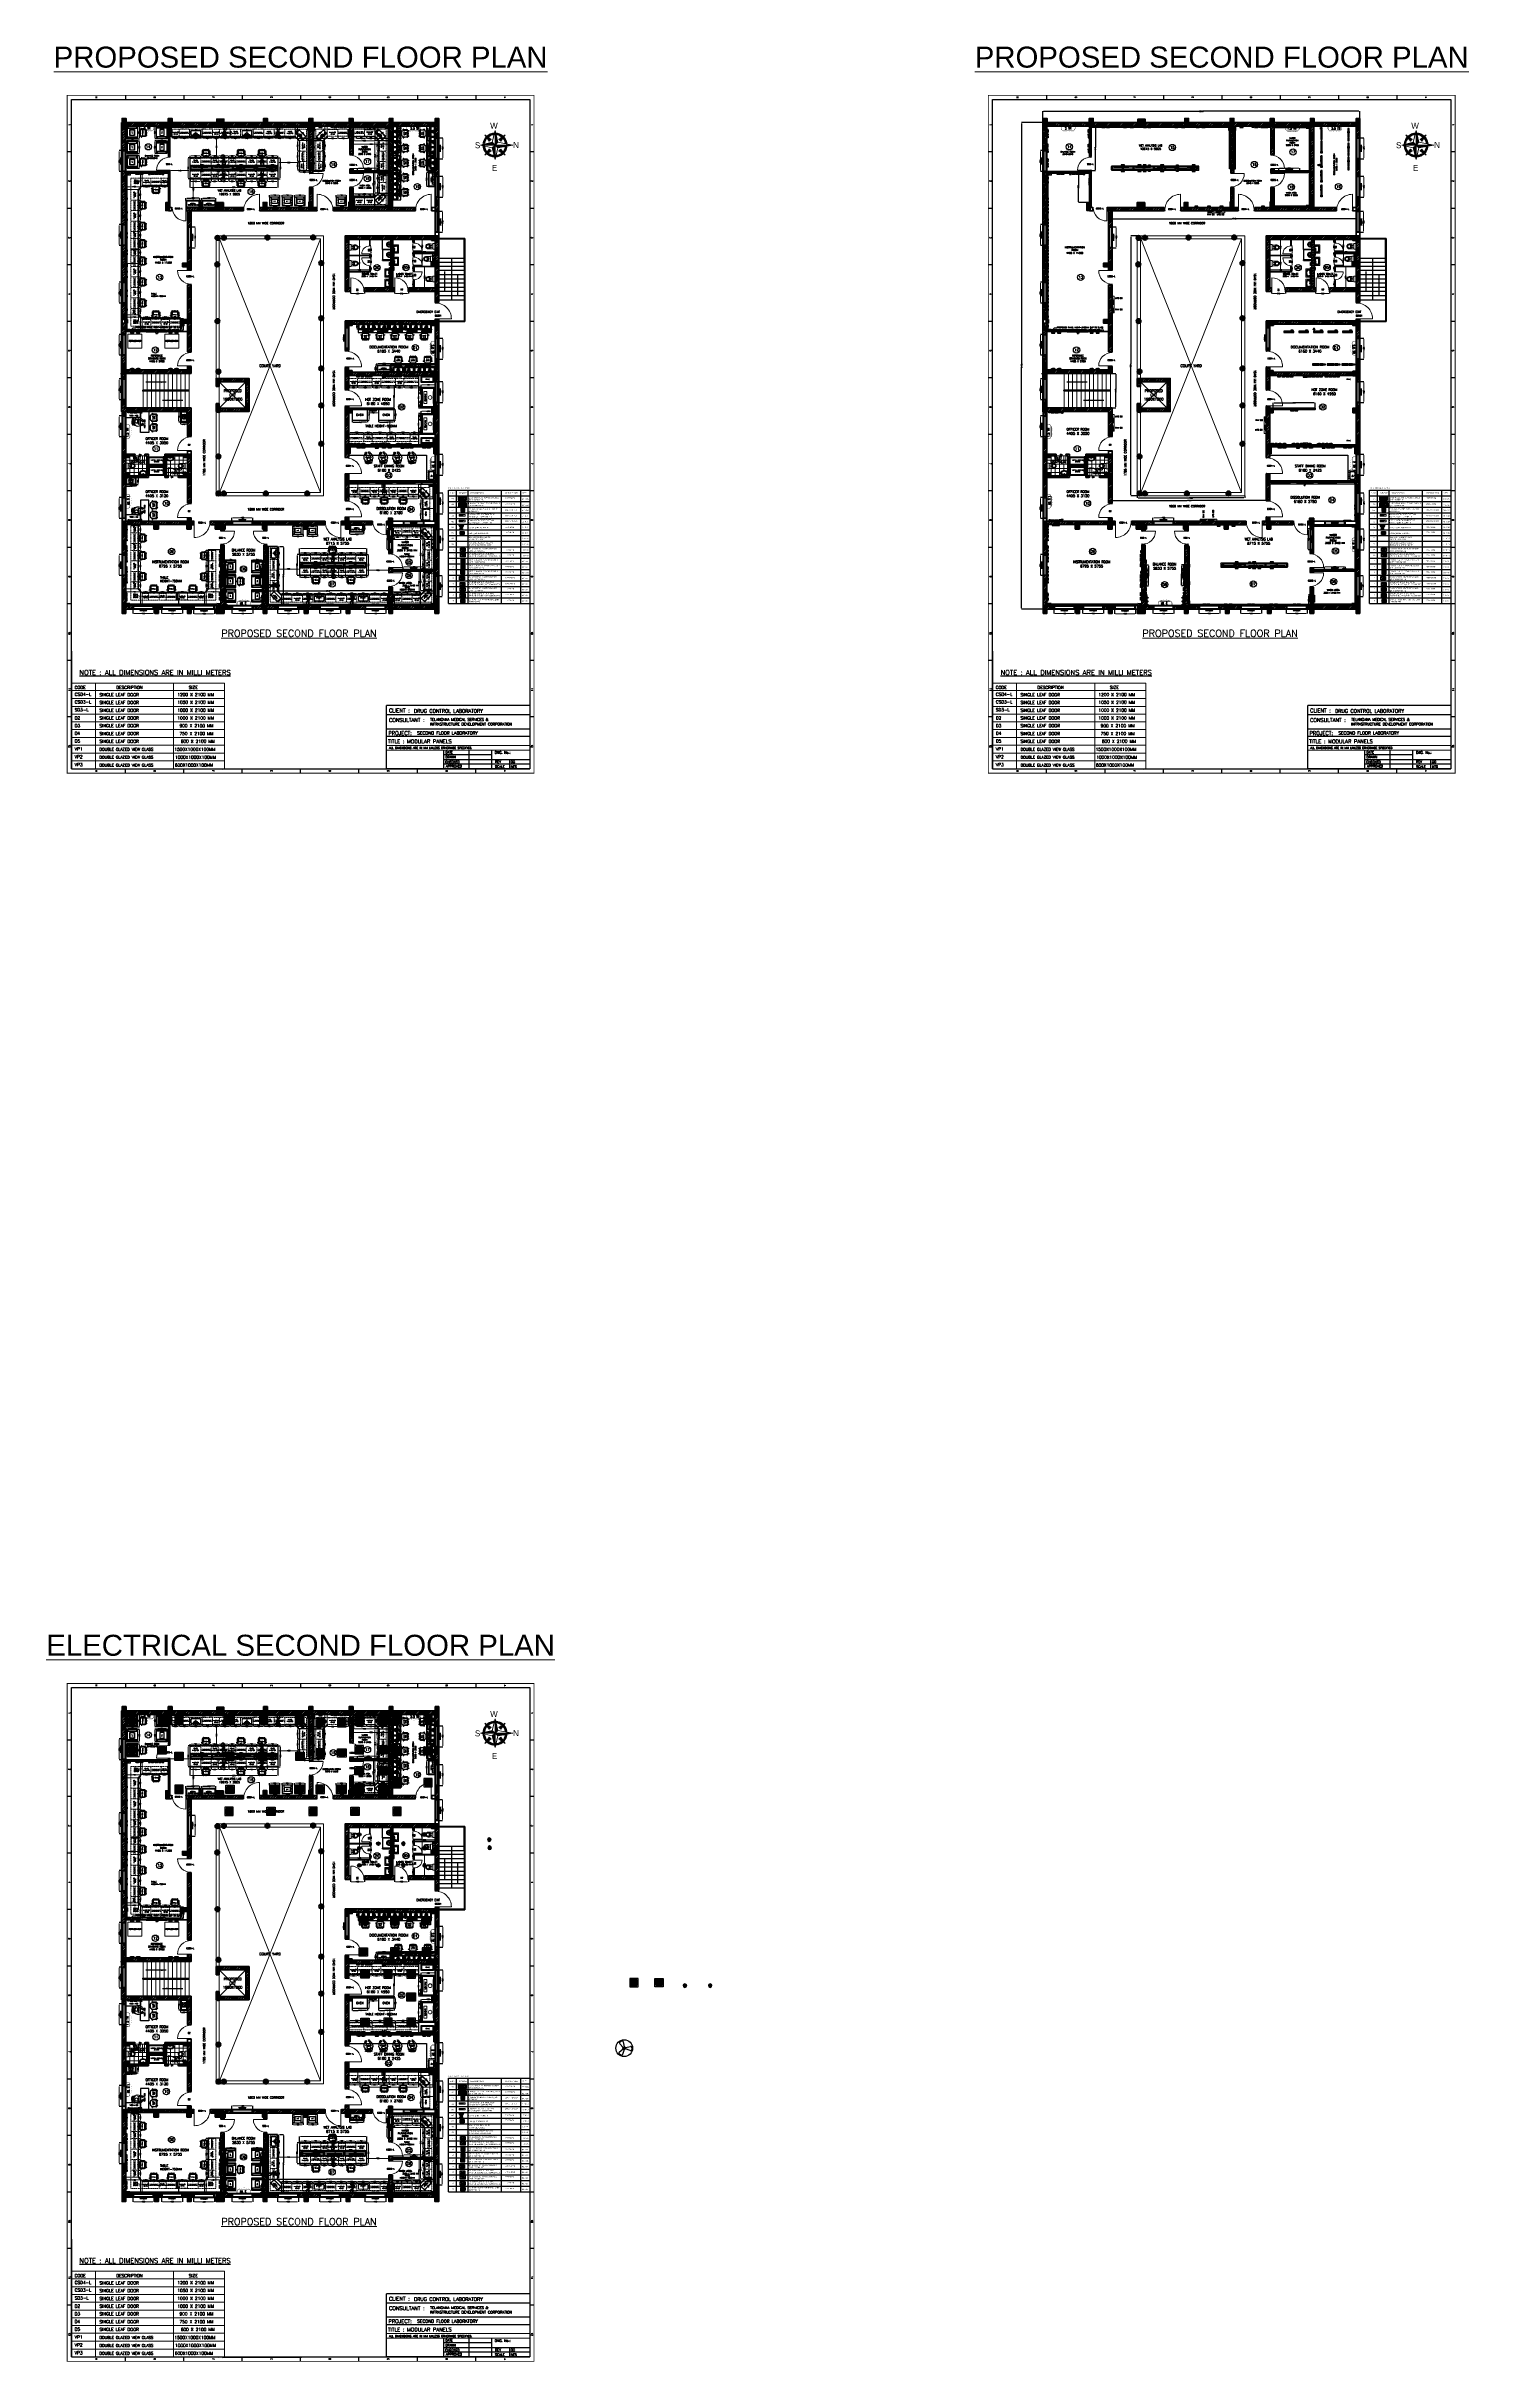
# Model space of a CAD drawing. Extents: x -52083 to 49512, y -145230 to 20224.
import ezdxf
from ezdxf.enums import TextEntityAlignment as Align

# ---------------------------------------------------------------- set-up
doc = ezdxf.new("R2010")
doc.units = 0
doc.header["$LTSCALE"] = 0.5
doc.header["$MEASUREMENT"] = 0
doc.header["$PDMODE"] = 32
doc.linetypes.add('ACAD_ISO03W100', pattern=[30, 12, -18])
doc.linetypes.add('HIDDEN', pattern=[0.375, 0.25, -0.125])
for name, color, linetype, lineweight in [('0-1 AC UNIT', 8, 'Continuous', 25), ('1', 7, 'Continuous', 9), ('1000x2100 Door', 1, 'Continuous', 5), ('1050x2100 Door', 6, 'Continuous', 5), ('1200x2100 Door', 5, 'Continuous', 5), ('3M Switch Board', 76, 'Continuous', 5), ('750x2100 Door', 5, 'Continuous', 5), ('Ahlada Coving', 3, 'Continuous', 5), ('COL', 1, 'Continuous', 35), ('DIM', 3, 'Continuous', 5), ('ELBOW_FLANGE', 7, 'Continuous', 0), ('ELE-12W UPS LIGHT', 3, 'Continuous', 25), ('ELE-36W EMERGENCY  LED LIGHT', 7, 'Continuous', 25), ('ELE-36W LED LIGHT', 210, 'Continuous', 25), ('ELE. DB', 1, 'Continuous', 9), ('ELE.DB', 1, 'Continuous', 20), ('Furniture', 30, 'Continuous', 13), ('Hatch-1', 8, 'Continuous', 5), ('Microlab', 5, 'Continuous', 13), ('Microlab @ 1', 5, 'Continuous', 13), ('New Wall', 5, 'Continuous', 35), ('RCP Legend', 7, 'Continuous', 0), ('Sa-Block Text', 7, 'Continuous', 18), ('sa-text', 5, 'Continuous', 9), ('SILL', 8, 'Continuous', 13), ('SUDHA', 7, 'Continuous', 13), ('wall-1', 7, 'Continuous', 35)]:
    doc.layers.add(name, color=color, linetype=linetype, lineweight=lineweight)
for name, color, linetype in [('Ahlada 50mmWall Panels', 106, 'Continuous'), ('Asbuilt', 7, 'Continuous'), ('ELE 36W EMERGENCY LIGHT', 5, 'Continuous'), ('ELE 36W LED LIGHT', 6, 'Continuous'), ('ELE-1200MM CEILINGFAN', 6, 'Continuous'), ('ELE-12W LED', 1, 'Continuous'), ('ELE-UPS SWITCH BOARD', 3, 'Continuous'), ('ELE. LEGEND', 240, 'Continuous'), ('GC-2', 22, 'Continuous'), ('GF-1', 21, 'Continuous'), ('GODREJ CHAIR', 22, 'Continuous'), ('Godrej chairs', 22, 'Continuous'), ('Godrej Furniture', 21, 'Continuous'), ('HATCH', 7, 'Continuous'), ('LABOFAB', 7, 'Continuous'), ('Partation', 7, 'Continuous'), ('PDF_DIRECTION', 7, 'Continuous'), ('PDF_Text', 5, 'Continuous'), ('PDF_WALL', 1, 'Continuous'), ('SA-3MRP', 1, 'Continuous'), ('SA-3MUP', 223, 'Continuous'), ('SA-6MRP', 1, 'Continuous'), ('SA-6MUP', 223, 'Continuous'), ('SA-FUR', 3, 'Continuous'), ('SA-Granite', 3, 'Continuous'), ('SA-Lan', 3, 'Continuous'), ('SA-Voice', 5, 'Continuous'), ('TEXT-N', 1, 'Continuous'), ('TITLE', 7, 'Continuous'), ('TITLE BLOCK', 7, 'Continuous'), ('Toi-Euip', 8, 'Continuous'), ('View Panle', 6, 'Continuous'), ('WC-DET1', 8, 'Continuous'), ('WC-DET2', 10, 'Continuous'), ('WC-OUT', 7, 'Continuous'), ('WC-OUTL', 7, 'Continuous')]:
    doc.layers.add(name, color=color, linetype=linetype)
doc.styles.add('ARIAL', font='romans.shx', dxfattribs={"height": 2.5})
doc.styles.add('IRFAN', font='romans.shx')
doc.styles.add('PDF Arial', font='arial.ttf')
doc.styles.add('PDF Book Antiqua', font='BKANT.TTF')
doc.styles.add('PDF Times New Roman', font='times.ttf')
doc.styles.add('RomanS', font='romans.shx')
doc.styles.get("Standard").update_dxf_attribs({"font": 'romans.shx'})
doc.styles.add('sudheer', font='romanc.shx')
doc.dimstyles.new('Panel dimensions', dxfattribs={"dimtxt": 65, "dimasz": 55, "dimexe": 0, "dimexo": 0, "dimtad": 0, "dimdec": 0, "dimtxsty": 'Standard', "dimcen": 0, "dimclrd": 7, "dimclre": 7, "dimclrt": 1, "dimadec": 0, "dimazin": 0, "dimtfac": 1, "dimtdec": 0, "dimtmove": 0, "dimatfit": 3, "dimfxl": 1, "dimarcsym": 0})
doc.dimstyles.new('Sa-dim', dxfattribs={"dimtxt": 65, "dimasz": 65, "dimexe": 0, "dimexo": 0, "dimtad": 0, "dimdec": 0, "dimdsep": 46, "dimtxsty": 'Standard', "dimcen": 0, "dimclrd": 256, "dimclre": 7, "dimclrt": 1, "dimadec": 0, "dimazin": 0, "dimtfac": 1, "dimtdec": 0, "dimtmove": 0, "dimatfit": 3, "dimfxl": 1, "dimlwd": -1, "dimarcsym": 0})
pattern_1 = [(45, (5394.74, 2e-13), (-92.80777, 92.80777), []), (45, (5456.61, 2e-13), (-92.80777, 92.80777), [])]
pattern_2 = [(45, (-126029.9, 2e-13), (-92.80777, 92.80777), []), (45, (-125968.02, 2e-13), (-92.80777, 92.80777), [])]
pattern_3 = [(45, (5394.74, 2e-13), (-13.258252, 13.258252), [])]
pattern_4 = [(45, (-126029.9, -3e-12), (-92.80777, 92.80777), []), (45, (-125968.02, -3e-12), (-92.80777, 92.80777), [])]
pattern_5 = [(45, (-143231.635, -28340.38), (-22.097087, 22.097087), [])]
pattern_6 = [(45, (-228435.135, -28340.38), (-13.2582521, 13.2582521), [])]
pattern_7 = [(45, (-126029.9, 281.83), (-92.80777, 92.80777), []), (45, (-125968.02, 281.83), (-92.80777, 92.80777), [])]
pattern_8 = [(45, (71188.27, 2e-13), (-92.80777, 92.80777), []), (45, (71250.15, 2e-13), (-92.80777, 92.80777), [])]
pattern_9 = [(45, (-60236.36, 2e-13), (-92.80777, 92.80777), []), (45, (-60174.49, 2e-13), (-92.80777, 92.80777), [])]
pattern_10 = [(45, (71188.275, 2e-13), (-13.258252, 13.258252), [])]
pattern_11 = [(45, (-60236.36, -3e-12), (-92.80777, 92.80777), []), (45, (-60174.49, -3e-12), (-92.80777, 92.80777), [])]
pattern_12 = [(45, (-60236.36, 281.83), (-92.80777, 92.80777), []), (45, (-60174.49, 281.83), (-92.80777, 92.80777), [])]
pattern_13 = [(45, (22946.7, -16431.28), (-92.80777, 92.80777), []), (45, (23008.57, -16431.28), (-92.80777, 92.80777), [])]
pattern_14 = [(45, (-108477.94, -16431.28), (-92.80777, 92.80777), []), (45, (-108416.07, -16431.28), (-92.80777, 92.80777), [])]
pattern_15 = [(45, (22946.697, -16431.282), (-13.258252, 13.258252), [])]
pattern_16 = [(45, (-125679.677, -44771.66), (-22.097087, 22.097087), [])]
pattern_17 = [(45, (-210883.177, -44771.66), (-13.2582521, 13.2582521), [])]
pattern_18 = [(45, (-108477.94, -16149.46), (-92.80777, 92.80777), []), (45, (-108416.07, -16149.46), (-92.80777, 92.80777), [])]

# ---------------------------------------------------------------- blocks, each defined once
blk = doc.blocks.new('*U109')
at = {"color": 5}
blk.add_wipeout([(50, 400), (50, 240), (1450, 240), (1450, 400)], dxfattribs=at)
blk.add_wipeout([(0, 450), (0, 190), (1500, 190), (1500, 450)], dxfattribs=at)
for points in [[(0, 450), (0, 190), (1500, 190), (1500, 450)], [(50, 400), (50, 240), (1450, 240), (1450, 400)]]:
    blk.add_lwpolyline(points, close=True, dxfattribs=at)
blk = doc.blocks.new('*D409')
at = {"layer": 'Defpoints', "color": 0, "transparency": 16777216}
for p in [(-45908, -19988), (-44408, -19988), (-44408, -20308)]:
    blk.add_point(p, dxfattribs=at)
at = {"layer": 'DIM', "color": 7, "lineweight": -2, "transparency": 16777216}
for p, q in [((-45908, -19988), (-45908, -20308)), ((-44408, -19988), (-44408, -20308))]:
    blk.add_line(p, q, dxfattribs=at)
at = {"layer": 'DIM', "transparency": 16777216}
for p, q in [((-45843, -20308), (-45252, -20308)), ((-44473, -20308), (-45063, -20308))]:
    blk.add_line(p, q, dxfattribs=at)
for points in [[(-45843, -20297), (-45843, -20319), (-45908, -20308)], [(-44473, -20297), (-44473, -20319), (-44408, -20308)]]:
    blk.add_solid(points, dxfattribs=at)
at = {"layer": 'DIM', "color": 1, "transparency": 16777216, "insert": (-45158, -20308), "char_height": 65, "attachment_point": 5}
blk.add_mtext('1500', dxfattribs=at)
blk = doc.blocks.new('*D410')
at = {"layer": 'Defpoints', "color": 0, "transparency": 16777216}
for p in [(-43854, -19988), (-42354, -19988), (-42354, -20308)]:
    blk.add_point(p, dxfattribs=at)
at = {"layer": 'DIM', "color": 7, "lineweight": -2, "transparency": 16777216}
for p, q in [((-43854, -19988), (-43854, -20308)), ((-42354, -19988), (-42354, -20308))]:
    blk.add_line(p, q, dxfattribs=at)
at = {"layer": 'DIM', "transparency": 16777216}
for p, q in [((-43789, -20308), (-43199, -20308)), ((-42419, -20308), (-43010, -20308))]:
    blk.add_line(p, q, dxfattribs=at)
for points in [[(-43789, -20297), (-43789, -20319), (-43854, -20308)], [(-42419, -20297), (-42419, -20319), (-42354, -20308)]]:
    blk.add_solid(points, dxfattribs=at)
at = {"layer": 'DIM', "color": 1, "transparency": 16777216, "insert": (-43104, -20308), "char_height": 65, "attachment_point": 5}
blk.add_mtext('1500', dxfattribs=at)
blk = doc.blocks.new('*D411')
at = {"layer": 'Defpoints', "color": 0, "transparency": 16777216}
for p in [(-38832, -19988), (-37332, -19988), (-37332, -20308)]:
    blk.add_point(p, dxfattribs=at)
at = {"layer": 'DIM', "color": 7, "lineweight": -2, "transparency": 16777216}
for p, q in [((-38832, -19988), (-38832, -20308)), ((-37332, -19988), (-37332, -20308))]:
    blk.add_line(p, q, dxfattribs=at)
at = {"layer": 'DIM', "transparency": 16777216}
for p, q in [((-38767, -20308), (-38176, -20308)), ((-37397, -20308), (-37987, -20308))]:
    blk.add_line(p, q, dxfattribs=at)
for points in [[(-38767, -20297), (-38767, -20319), (-38832, -20308)], [(-37397, -20297), (-37397, -20319), (-37332, -20308)]]:
    blk.add_solid(points, dxfattribs=at)
at = {"layer": 'DIM', "color": 1, "transparency": 16777216, "insert": (-38082, -20308), "char_height": 65, "attachment_point": 5}
blk.add_mtext('1500', dxfattribs=at)
blk = doc.blocks.new('*D412')
at = {"layer": 'Defpoints', "color": 0, "transparency": 16777216}
for p in [(-32583, -19988), (-31083, -19988), (-31083, -20308)]:
    blk.add_point(p, dxfattribs=at)
at = {"layer": 'DIM', "color": 7, "lineweight": -2, "transparency": 16777216}
for p, q in [((-32583, -19988), (-32583, -20308)), ((-31083, -19988), (-31083, -20308))]:
    blk.add_line(p, q, dxfattribs=at)
at = {"layer": 'DIM', "transparency": 16777216}
for p, q in [((-32518, -20308), (-31927, -20308)), ((-31148, -20308), (-31738, -20308))]:
    blk.add_line(p, q, dxfattribs=at)
for points in [[(-32518, -20297), (-32518, -20319), (-32583, -20308)], [(-31148, -20297), (-31148, -20319), (-31083, -20308)]]:
    blk.add_solid(points, dxfattribs=at)
at = {"layer": 'DIM', "color": 1, "transparency": 16777216, "insert": (-31833, -20308), "char_height": 65, "attachment_point": 5}
blk.add_mtext('1500', dxfattribs=at)
blk = doc.blocks.new('*D413')
at = {"layer": 'Defpoints', "color": 0, "transparency": 16777216}
for p in [(-29325, -19988), (-27825, -19988), (-27825, -20308)]:
    blk.add_point(p, dxfattribs=at)
at = {"layer": 'DIM', "color": 7, "lineweight": -2, "transparency": 16777216}
for p, q in [((-29325, -19988), (-29325, -20308)), ((-27825, -19988), (-27825, -20308))]:
    blk.add_line(p, q, dxfattribs=at)
at = {"layer": 'DIM', "transparency": 16777216}
for p, q in [((-29260, -20308), (-28670, -20308)), ((-27890, -20308), (-28480, -20308))]:
    blk.add_line(p, q, dxfattribs=at)
for points in [[(-29260, -20297), (-29260, -20319), (-29325, -20308)], [(-27890, -20297), (-27890, -20319), (-27825, -20308)]]:
    blk.add_solid(points, dxfattribs=at)
at = {"layer": 'DIM', "color": 1, "transparency": 16777216, "insert": (-28575, -20308), "char_height": 65, "attachment_point": 5}
blk.add_mtext('1500', dxfattribs=at)
blk = doc.blocks.new('*D414')
at = {"layer": 'Defpoints', "color": 0, "transparency": 16777216}
for p in [(-24058, -14266), (-23766, -14266), (-24058, -15766)]:
    blk.add_point(p, dxfattribs=at)
at = {"layer": 'DIM', "color": 7, "lineweight": -2, "transparency": 16777216}
for p, q in [((-24058, -14266), (-23766, -14266)), ((-24058, -15766), (-23766, -15766))]:
    blk.add_line(p, q, dxfattribs=at)
at = {"layer": 'DIM', "transparency": 16777216}
for p, q in [((-23766, -14331), (-23766, -14922)), ((-23766, -15701), (-23766, -15111))]:
    blk.add_line(p, q, dxfattribs=at)
for points in [[(-23777, -14331), (-23755, -14331), (-23766, -14266)], [(-23777, -15701), (-23755, -15701), (-23766, -15766)]]:
    blk.add_solid(points, dxfattribs=at)
at = {"layer": 'DIM', "color": 1, "transparency": 16777216, "insert": (-23766, -15016), "char_height": 65, "attachment_point": 5, "rotation": 90}
blk.add_mtext('1500', dxfattribs=at)
blk = doc.blocks.new('*D415')
at = {"layer": 'Defpoints', "color": 0, "transparency": 16777216}
for p in [(-24058, -8923), (-23766, -8923), (-24058, -10423)]:
    blk.add_point(p, dxfattribs=at)
at = {"layer": 'DIM', "color": 7, "lineweight": -2, "transparency": 16777216}
for p, q in [((-24058, -8923), (-23766, -8923)), ((-24058, -10423), (-23766, -10423))]:
    blk.add_line(p, q, dxfattribs=at)
at = {"layer": 'DIM', "transparency": 16777216}
for p, q in [((-23766, -8988), (-23766, -9579)), ((-23766, -10358), (-23766, -9768))]:
    blk.add_line(p, q, dxfattribs=at)
for points in [[(-23777, -8988), (-23755, -8988), (-23766, -8923)], [(-23777, -10358), (-23755, -10358), (-23766, -10423)]]:
    blk.add_solid(points, dxfattribs=at)
at = {"layer": 'DIM', "color": 1, "transparency": 16777216, "insert": (-23766, -9673), "char_height": 65, "attachment_point": 5, "rotation": 90}
blk.add_mtext('1500', dxfattribs=at)
blk = doc.blocks.new('*D416')
at = {"layer": 'Defpoints', "color": 0, "transparency": 16777216}
for p in [(-24058, -631), (-23766, -631), (-24058, -2131)]:
    blk.add_point(p, dxfattribs=at)
at = {"layer": 'DIM', "color": 7, "lineweight": -2, "transparency": 16777216}
for p, q in [((-24058, -631), (-23766, -631)), ((-24058, -2131), (-23766, -2131))]:
    blk.add_line(p, q, dxfattribs=at)
at = {"layer": 'DIM', "transparency": 16777216}
for p, q in [((-23766, -696), (-23766, -1286)), ((-23766, -2066), (-23766, -1475))]:
    blk.add_line(p, q, dxfattribs=at)
for points in [[(-23777, -696), (-23755, -696), (-23766, -631)], [(-23777, -2066), (-23755, -2066), (-23766, -2131)]]:
    blk.add_solid(points, dxfattribs=at)
at = {"layer": 'DIM', "color": 1, "transparency": 16777216, "insert": (-23766, -1381), "char_height": 65, "attachment_point": 5, "rotation": 90}
blk.add_mtext('1500', dxfattribs=at)
blk = doc.blocks.new('*D417')
at = {"layer": 'Defpoints', "color": 0, "transparency": 16777216}
for p in [(-46871, -16101), (-46669, -16101), (-46669, -17601)]:
    blk.add_point(p, dxfattribs=at)
at = {"layer": 'DIM', "color": 7, "lineweight": -2, "transparency": 16777216}
for p, q in [((-46669, -16101), (-46871, -16101)), ((-46669, -17601), (-46871, -17601))]:
    blk.add_line(p, q, dxfattribs=at)
at = {"layer": 'DIM', "transparency": 16777216}
for p, q in [((-46871, -16166), (-46871, -16756)), ((-46871, -17536), (-46871, -16945))]:
    blk.add_line(p, q, dxfattribs=at)
for points in [[(-46882, -16166), (-46860, -16166), (-46871, -16101)], [(-46882, -17536), (-46860, -17536), (-46871, -17601)]]:
    blk.add_solid(points, dxfattribs=at)
at = {"layer": 'DIM', "color": 1, "transparency": 16777216, "insert": (-46871, -16851), "char_height": 65, "attachment_point": 5, "rotation": 270}
blk.add_mtext('1500', dxfattribs=at)
blk = doc.blocks.new('*D418')
at = {"layer": 'Defpoints', "color": 0, "transparency": 16777216}
for p in [(-46872, -12013), (-46670, -12013), (-46670, -13513)]:
    blk.add_point(p, dxfattribs=at)
at = {"layer": 'DIM', "color": 7, "lineweight": -2, "transparency": 16777216}
for p, q in [((-46670, -12013), (-46872, -12013)), ((-46670, -13513), (-46872, -13513))]:
    blk.add_line(p, q, dxfattribs=at)
at = {"layer": 'DIM', "transparency": 16777216}
for p, q in [((-46872, -12078), (-46872, -12669)), ((-46872, -13448), (-46872, -12858))]:
    blk.add_line(p, q, dxfattribs=at)
for points in [[(-46883, -12078), (-46861, -12078), (-46872, -12013)], [(-46883, -13448), (-46861, -13448), (-46872, -13513)]]:
    blk.add_solid(points, dxfattribs=at)
at = {"layer": 'DIM', "color": 1, "transparency": 16777216, "insert": (-46872, -12763), "char_height": 65, "attachment_point": 5, "rotation": 270}
blk.add_mtext('1500', dxfattribs=at)
blk = doc.blocks.new('*D419')
at = {"layer": 'Defpoints', "color": 0, "transparency": 16777216}
for p in [(-46872, -6182), (-46670, -6182), (-46670, -7682)]:
    blk.add_point(p, dxfattribs=at)
at = {"layer": 'DIM', "color": 7, "lineweight": -2, "transparency": 16777216}
for p, q in [((-46670, -6182), (-46872, -6182)), ((-46670, -7682), (-46872, -7682))]:
    blk.add_line(p, q, dxfattribs=at)
at = {"layer": 'DIM', "transparency": 16777216}
for p, q in [((-46872, -6247), (-46872, -6838)), ((-46872, -7617), (-46872, -7027))]:
    blk.add_line(p, q, dxfattribs=at)
for points in [[(-46883, -6247), (-46861, -6247), (-46872, -6182)], [(-46883, -7617), (-46861, -7617), (-46872, -7682)]]:
    blk.add_solid(points, dxfattribs=at)
at = {"layer": 'DIM', "color": 1, "transparency": 16777216, "insert": (-46872, -6932), "char_height": 65, "attachment_point": 5, "rotation": 270}
blk.add_mtext('1500', dxfattribs=at)
blk = doc.blocks.new('*D420')
at = {"layer": 'Defpoints', "color": 0, "transparency": 16777216}
for p in [(-38832, -13713), (-37332, -13463), (-37332, -13713)]:
    blk.add_point(p, dxfattribs=at)
at = {"layer": 'DIM', "color": 7, "lineweight": -2, "transparency": 16777216}
for p, q in [((-38832, -13713), (-38832, -13463)), ((-37332, -13713), (-37332, -13463))]:
    blk.add_line(p, q, dxfattribs=at)
at = {"layer": 'DIM', "transparency": 16777216}
for p, q in [((-38767, -13463), (-38176, -13463)), ((-37397, -13463), (-37987, -13463))]:
    blk.add_line(p, q, dxfattribs=at)
for points in [[(-38767, -13452), (-38767, -13474), (-38832, -13463)], [(-37397, -13452), (-37397, -13474), (-37332, -13463)]]:
    blk.add_solid(points, dxfattribs=at)
at = {"layer": 'DIM', "color": 1, "transparency": 16777216, "insert": (-38082, -13463), "char_height": 65, "attachment_point": 5}
blk.add_mtext('1500', dxfattribs=at)
blk = doc.blocks.new('*D421')
at = {"layer": 'Defpoints', "color": 0, "transparency": 16777216}
for p in [(-24058, -3733), (-23766, -3733), (-24058, -5233)]:
    blk.add_point(p, dxfattribs=at)
at = {"layer": 'DIM', "color": 7, "lineweight": -2, "transparency": 16777216}
for p, q in [((-24058, -3733), (-23766, -3733)), ((-24058, -5233), (-23766, -5233))]:
    blk.add_line(p, q, dxfattribs=at)
at = {"layer": 'DIM', "transparency": 16777216}
for p, q in [((-23766, -3798), (-23766, -4389)), ((-23766, -5168), (-23766, -4578))]:
    blk.add_line(p, q, dxfattribs=at)
for points in [[(-23777, -3798), (-23755, -3798), (-23766, -3733)], [(-23777, -5168), (-23755, -5168), (-23766, -5233)]]:
    blk.add_solid(points, dxfattribs=at)
at = {"layer": 'DIM', "color": 1, "transparency": 16777216, "insert": (-23766, -4483), "char_height": 65, "attachment_point": 5, "rotation": 90}
blk.add_mtext('1500', dxfattribs=at)
blk = doc.blocks.new('*D422')
at = {"layer": 'Defpoints', "color": 0, "transparency": 16777216}
for p in [(-41571, -20003), (-40071, -20003), (-40071, -20323)]:
    blk.add_point(p, dxfattribs=at)
at = {"layer": 'DIM', "color": 7, "lineweight": -2, "transparency": 16777216}
for p, q in [((-41571, -20003), (-41571, -20323)), ((-40071, -20003), (-40071, -20323))]:
    blk.add_line(p, q, dxfattribs=at)
at = {"layer": 'DIM', "transparency": 16777216}
for p, q in [((-41506, -20323), (-40916, -20323)), ((-40136, -20323), (-40727, -20323))]:
    blk.add_line(p, q, dxfattribs=at)
for points in [[(-41506, -20312), (-41506, -20334), (-41571, -20323)], [(-40136, -20312), (-40136, -20334), (-40071, -20323)]]:
    blk.add_solid(points, dxfattribs=at)
at = {"layer": 'DIM', "color": 1, "transparency": 16777216, "insert": (-40821, -20323), "char_height": 65, "attachment_point": 5}
blk.add_mtext('1500', dxfattribs=at)
blk = doc.blocks.new('*D423')
at = {"layer": 'Defpoints', "color": 0, "transparency": 16777216}
for p in [(-24318, 8441), (-23782, 8441), (-24318, 6941)]:
    blk.add_point(p, dxfattribs=at)
at = {"layer": 'DIM', "color": 7, "lineweight": -2, "transparency": 16777216}
for p, q in [((-24318, 8441), (-23782, 8441)), ((-24318, 6941), (-23782, 6941))]:
    blk.add_line(p, q, dxfattribs=at)
at = {"layer": 'DIM', "transparency": 16777216}
for p, q in [((-23782, 8376), (-23782, 7785)), ((-23782, 7006), (-23782, 7596))]:
    blk.add_line(p, q, dxfattribs=at)
for points in [[(-23793, 8376), (-23771, 8376), (-23782, 8441)], [(-23793, 7006), (-23771, 7006), (-23782, 6941)]]:
    blk.add_solid(points, dxfattribs=at)
at = {"layer": 'DIM', "color": 1, "transparency": 16777216, "insert": (-23782, 7691), "char_height": 65, "attachment_point": 5, "rotation": 270}
blk.add_mtext('1500', dxfattribs=at)
blk = doc.blocks.new('SD 1200x2100')
at = {"layer": '1200x2100 Door'}
for p, q in [((289771, 46662), (289771, 46712)), ((289771, 46712), (289829, 46712)), ((289771, 46662), (289771, 46712)), ((289771, 46662), (289809, 46662)), ((289809, 46662), (289809, 46705)), ((289809, 46705), (289829, 46705)), ((289829, 46705), (289829, 46712)), ((290971, 46712), (290913, 46712)), ((290913, 46705), (290913, 46712)), ((290933, 46705), (290913, 46705)), ((290933, 46662), (290933, 46705)), ((290971, 46662), (290933, 46662)), ((290933, 46662), (290933, 45544)), ((290971, 46662), (290971, 46712))]:
    blk.add_line(p, q, dxfattribs=at)
blk.add_arc((290933, 46662), 1118, 177.44259, 270, dxfattribs=at)
blk = doc.blocks.new('*D408')
at = {"layer": 'Defpoints', "color": 0, "transparency": 16777216}
for p in [(-24058, -17603), (-23815, -17603), (-24058, -19103)]:
    blk.add_point(p, dxfattribs=at)
at = {"layer": 'DIM', "color": 7, "lineweight": -2, "transparency": 16777216}
for p, q in [((-24058, -17603), (-23815, -17603)), ((-24058, -19103), (-23815, -19103))]:
    blk.add_line(p, q, dxfattribs=at)
at = {"layer": 'DIM', "transparency": 16777216}
for p, q in [((-23815, -17668), (-23815, -18258)), ((-23815, -19038), (-23815, -18448))]:
    blk.add_line(p, q, dxfattribs=at)
for points in [[(-23825, -17668), (-23804, -17668), (-23815, -17603)], [(-23825, -19038), (-23804, -19038), (-23815, -19103)]]:
    blk.add_solid(points, dxfattribs=at)
at = {"layer": 'DIM', "color": 1, "transparency": 16777216, "insert": (-23815, -18353), "char_height": 65, "attachment_point": 5, "rotation": 90}
blk.add_mtext('1500', dxfattribs=at)
blk = doc.blocks.new('1050x2100')
at = {"layer": '1050x2100 Door'}
for p, q in [((289972, 46662), (289972, 46712)), ((289972, 46712), (290030, 46712)), ((289972, 46662), (289972, 46712)), ((289972, 46662), (290010, 46662)), ((290010, 46662), (290010, 46705)), ((290010, 46705), (290030, 46705)), ((290030, 46705), (290030, 46712)), ((291022, 46712), (290964, 46712)), ((290964, 46705), (290964, 46712)), ((290984, 46705), (290964, 46705)), ((290984, 46662), (290984, 46705)), ((291022, 46662), (290984, 46662)), ((290984, 46662), (290984, 45744)), ((291022, 46662), (291022, 46712))]:
    blk.add_line(p, q, dxfattribs=at)
blk.add_arc((290976, 46703), 959, 179.47012, 270.45631, dxfattribs=at)
blk = doc.blocks.new('A$C3fd4a479')
h = blk.add_hatch(color=0)
h.dxf.hatch_style = 1
h.paths.add_polyline_path([(-2605, 90), (-3115, 90), (-3115, -175), (-2605, -175)])
h = blk.add_hatch(color=0)
h.dxf.hatch_style = 1
h.paths.add_polyline_path([(1812, 90), (1302, 90), (1302, -175), (1812, -175)])
h = blk.add_hatch(color=0)
h.dxf.hatch_style = 1
h.paths.add_polyline_path([(-2605, -1315), (-3115, -1315), (-3115, -1575), (-2605, -1575)])
h = blk.add_hatch(color=0)
h.dxf.hatch_style = 1
h.paths.add_polyline_path([(1812, -1315), (1302, -1315), (1302, -1575), (1812, -1575)])
at = {"layer": 'Asbuilt', "color": 0}
for points in [[(-2605, -175), (-3115, -175), (-3115, 90), (-2605, 90)], [(1812, -175), (1302, -175), (1302, 90), (1812, 90)], [(-2605, -1315), (-3115, -1315), (-3115, -1575), (-2605, -1575)], [(1812, -1315), (1302, -1315), (1302, -1575), (1812, -1575)]]:
    blk.add_lwpolyline(points, close=True, dxfattribs=at)
blk = doc.blocks.new('*D424')
at = {"layer": 'Defpoints', "color": 0, "transparency": 16777216}
for p in [(-24058, -11680), (-24058, -13180), (-23766, -11680)]:
    blk.add_point(p, dxfattribs=at)
at = {"layer": 'DIM', "color": 7, "lineweight": -2, "transparency": 16777216}
for p, q in [((-24058, -11680), (-23766, -11680)), ((-24058, -13180), (-23766, -13180))]:
    blk.add_line(p, q, dxfattribs=at)
at = {"layer": 'DIM', "transparency": 16777216}
for p, q in [((-23766, -11745), (-23766, -12336)), ((-23766, -13115), (-23766, -12525))]:
    blk.add_line(p, q, dxfattribs=at)
for points in [[(-23777, -11745), (-23755, -11745), (-23766, -11680)], [(-23777, -13115), (-23755, -13115), (-23766, -13180)]]:
    blk.add_solid(points, dxfattribs=at)
at = {"layer": 'DIM', "color": 1, "transparency": 16777216, "insert": (-23766, -12430), "char_height": 65, "attachment_point": 5, "rotation": 90}
blk.add_mtext('1500', dxfattribs=at)
blk = doc.blocks.new('CD 750x2100')
blk.add_line((42, 27), (42, 695))
blk.add_arc((40, 22), 673, 356.72046, 89.82506)
at = {"layer": '750x2100 Door'}
for p, q in [((4, 27), (42, 27)), ((4, 27), (4, -23)), ((42, 27), (42, -16)), ((716, 27), (716, -16)), ((754, 27), (716, 27)), ((754, 27), (754, -23)), ((754, 27), (754, -23)), ((4, -23), (62, -23)), ((42, -16), (62, -16)), ((62, -16), (62, -23)), ((696, -16), (696, -23)), ((716, -16), (696, -16)), ((754, -23), (696, -23))]:
    blk.add_line(p, q, dxfattribs=at)
blk = doc.blocks.new('*D425')
at = {"layer": 'Defpoints', "color": 0, "transparency": 16777216}
for p in [(-41743, 7322), (-41451, 7322), (-41743, 5822)]:
    blk.add_point(p, dxfattribs=at)
at = {"layer": 'DIM', "color": 7, "lineweight": -2, "transparency": 16777216}
for p, q in [((-41743, 7322), (-41451, 7322)), ((-41743, 5822), (-41451, 5822))]:
    blk.add_line(p, q, dxfattribs=at)
at = {"layer": 'DIM', "transparency": 16777216}
for p, q in [((-41451, 7257), (-41451, 6666)), ((-41451, 5887), (-41451, 6477))]:
    blk.add_line(p, q, dxfattribs=at)
for points in [[(-41462, 7257), (-41440, 7257), (-41451, 7322)], [(-41462, 5887), (-41440, 5887), (-41451, 5822)]]:
    blk.add_solid(points, dxfattribs=at)
at = {"layer": 'DIM', "color": 1, "transparency": 16777216, "insert": (-41451, 6572), "char_height": 65, "attachment_point": 5, "rotation": 90}
blk.add_mtext('1500', dxfattribs=at)
blk = doc.blocks.new('*D426')
at = {"layer": 'Defpoints', "color": 0, "transparency": 16777216}
for p in [(-24058, 10936), (-23766, 10936), (-24058, 9436)]:
    blk.add_point(p, dxfattribs=at)
at = {"layer": 'DIM', "color": 7, "lineweight": -2, "transparency": 16777216}
for p, q in [((-24058, 10936), (-23766, 10936)), ((-24058, 9436), (-23766, 9436))]:
    blk.add_line(p, q, dxfattribs=at)
at = {"layer": 'DIM', "transparency": 16777216}
for p, q in [((-23766, 10871), (-23766, 10280)), ((-23766, 9501), (-23766, 10091))]:
    blk.add_line(p, q, dxfattribs=at)
for points in [[(-23777, 10871), (-23755, 10871), (-23766, 10936)], [(-23777, 9501), (-23755, 9501), (-23766, 9436)]]:
    blk.add_solid(points, dxfattribs=at)
at = {"layer": 'DIM', "color": 1, "transparency": 16777216, "insert": (-23766, 10186), "char_height": 65, "attachment_point": 5, "rotation": 90}
blk.add_mtext('1500', dxfattribs=at)
blk = doc.blocks.new('*D427')
at = {"layer": 'Defpoints', "color": 0, "transparency": 16777216}
for p in [(-24058, 13691), (-23766, 13691), (-24058, 12191)]:
    blk.add_point(p, dxfattribs=at)
at = {"layer": 'DIM', "color": 7, "lineweight": -2, "transparency": 16777216}
for p, q in [((-24058, 13691), (-23766, 13691)), ((-24058, 12191), (-23766, 12191))]:
    blk.add_line(p, q, dxfattribs=at)
at = {"layer": 'DIM', "transparency": 16777216}
for p, q in [((-23766, 13626), (-23766, 13036)), ((-23766, 12256), (-23766, 12846))]:
    blk.add_line(p, q, dxfattribs=at)
for points in [[(-23777, 13626), (-23755, 13626), (-23766, 13691)], [(-23777, 12256), (-23755, 12256), (-23766, 12191)]]:
    blk.add_solid(points, dxfattribs=at)
at = {"layer": 'DIM', "color": 1, "transparency": 16777216, "insert": (-23766, 12941), "char_height": 65, "attachment_point": 5, "rotation": 90}
blk.add_mtext('1500', dxfattribs=at)
blk = doc.blocks.new('*D428')
at = {"layer": 'Defpoints', "color": 0, "transparency": 16777216}
for p in [(-46872, -3540), (-46670, -3540), (-46670, -5040)]:
    blk.add_point(p, dxfattribs=at)
at = {"layer": 'DIM', "color": 7, "lineweight": -2, "transparency": 16777216}
for p, q in [((-46670, -3540), (-46872, -3540)), ((-46670, -5040), (-46872, -5040))]:
    blk.add_line(p, q, dxfattribs=at)
at = {"layer": 'DIM', "transparency": 16777216}
for p, q in [((-46872, -3605), (-46872, -4195)), ((-46872, -4975), (-46872, -4384))]:
    blk.add_line(p, q, dxfattribs=at)
for points in [[(-46883, -3605), (-46861, -3605), (-46872, -3540)], [(-46883, -4975), (-46861, -4975), (-46872, -5040)]]:
    blk.add_solid(points, dxfattribs=at)
at = {"layer": 'DIM', "color": 1, "transparency": 16777216, "insert": (-46872, -4290), "char_height": 65, "attachment_point": 5, "rotation": 270}
blk.add_mtext('1500', dxfattribs=at)
blk = doc.blocks.new('*D429')
at = {"layer": 'Defpoints', "color": 0, "transparency": 16777216}
for p in [(-46872, -358), (-46670, -358), (-46670, -1858)]:
    blk.add_point(p, dxfattribs=at)
at = {"layer": 'DIM', "color": 7, "lineweight": -2, "transparency": 16777216}
for p, q in [((-46670, -358), (-46872, -358)), ((-46670, -1858), (-46872, -1858))]:
    blk.add_line(p, q, dxfattribs=at)
at = {"layer": 'DIM', "transparency": 16777216}
for p, q in [((-46872, -423), (-46872, -1013)), ((-46872, -1793), (-46872, -1202))]:
    blk.add_line(p, q, dxfattribs=at)
for points in [[(-46883, -423), (-46861, -423), (-46872, -358)], [(-46883, -1793), (-46861, -1793), (-46872, -1858)]]:
    blk.add_solid(points, dxfattribs=at)
at = {"layer": 'DIM', "color": 1, "transparency": 16777216, "insert": (-46872, -1108), "char_height": 65, "attachment_point": 5, "rotation": 270}
blk.add_mtext('1500', dxfattribs=at)
blk = doc.blocks.new('*D430')
at = {"layer": 'Defpoints', "color": 0, "transparency": 16777216}
for p in [(-46872, 3368), (-46670, 3368), (-46670, 1868)]:
    blk.add_point(p, dxfattribs=at)
at = {"layer": 'DIM', "color": 7, "lineweight": -2, "transparency": 16777216}
for p, q in [((-46670, 3368), (-46872, 3368)), ((-46670, 1868), (-46872, 1868))]:
    blk.add_line(p, q, dxfattribs=at)
at = {"layer": 'DIM', "transparency": 16777216}
for p, q in [((-46872, 3303), (-46872, 2713)), ((-46872, 1933), (-46872, 2524))]:
    blk.add_line(p, q, dxfattribs=at)
for points in [[(-46883, 3303), (-46861, 3303), (-46872, 3368)], [(-46883, 1933), (-46861, 1933), (-46872, 1868)]]:
    blk.add_solid(points, dxfattribs=at)
at = {"layer": 'DIM', "color": 1, "transparency": 16777216, "insert": (-46872, 2618), "char_height": 65, "attachment_point": 5, "rotation": 270}
blk.add_mtext('1500', dxfattribs=at)
blk = doc.blocks.new('*D431')
at = {"layer": 'Defpoints', "color": 0, "transparency": 16777216}
for p in [(-46872, 7488), (-46670, 7488), (-46670, 5988)]:
    blk.add_point(p, dxfattribs=at)
at = {"layer": 'DIM', "color": 7, "lineweight": -2, "transparency": 16777216}
for p, q in [((-46670, 7488), (-46872, 7488)), ((-46670, 5988), (-46872, 5988))]:
    blk.add_line(p, q, dxfattribs=at)
at = {"layer": 'DIM', "transparency": 16777216}
for p, q in [((-46872, 7423), (-46872, 6833)), ((-46872, 6053), (-46872, 6644))]:
    blk.add_line(p, q, dxfattribs=at)
for points in [[(-46883, 7423), (-46861, 7423), (-46872, 7488)], [(-46883, 6053), (-46861, 6053), (-46872, 5988)]]:
    blk.add_solid(points, dxfattribs=at)
at = {"layer": 'DIM', "color": 1, "transparency": 16777216, "insert": (-46872, 6738), "char_height": 65, "attachment_point": 5, "rotation": 270}
blk.add_mtext('1500', dxfattribs=at)
blk = doc.blocks.new('*D432')
at = {"layer": 'Defpoints', "color": 0, "transparency": 16777216}
for p in [(-46872, 12775), (-46670, 12775), (-46670, 11275)]:
    blk.add_point(p, dxfattribs=at)
at = {"layer": 'DIM', "color": 7, "lineweight": -2, "transparency": 16777216}
for p, q in [((-46670, 12775), (-46872, 12775)), ((-46670, 11275), (-46872, 11275))]:
    blk.add_line(p, q, dxfattribs=at)
at = {"layer": 'DIM', "transparency": 16777216}
for p, q in [((-46872, 12710), (-46872, 12120)), ((-46872, 11340), (-46872, 11931))]:
    blk.add_line(p, q, dxfattribs=at)
for points in [[(-46883, 12710), (-46861, 12710), (-46872, 12775)], [(-46883, 11340), (-46861, 11340), (-46872, 11275)]]:
    blk.add_solid(points, dxfattribs=at)
at = {"layer": 'DIM', "color": 1, "transparency": 16777216, "insert": (-46872, 12025), "char_height": 65, "attachment_point": 5, "rotation": 270}
blk.add_mtext('1500', dxfattribs=at)
blk = doc.blocks.new('*D433')
at = {"layer": 'Defpoints', "color": 0, "transparency": 16777216}
for p in [(-35568, -19988), (-34068, -19988), (-34068, -20308)]:
    blk.add_point(p, dxfattribs=at)
at = {"layer": 'DIM', "color": 7, "lineweight": -2, "transparency": 16777216}
for p, q in [((-35568, -19988), (-35568, -20308)), ((-34068, -19988), (-34068, -20308))]:
    blk.add_line(p, q, dxfattribs=at)
at = {"layer": 'DIM', "transparency": 16777216}
for p, q in [((-35503, -20308), (-34912, -20308)), ((-34133, -20308), (-34723, -20308))]:
    blk.add_line(p, q, dxfattribs=at)
for points in [[(-35503, -20297), (-35503, -20319), (-35568, -20308)], [(-34133, -20297), (-34133, -20319), (-34068, -20308)]]:
    blk.add_solid(points, dxfattribs=at)
at = {"layer": 'DIM', "color": 1, "transparency": 16777216, "insert": (-34818, -20308), "char_height": 65, "attachment_point": 5}
blk.add_mtext('1500', dxfattribs=at)
blk = doc.blocks.new('*U92')
at = {"layer": 'SA-FUR', "color": 230, "linetype": 'ACAD_ISO03W100', "lineweight": 13}
for points in [[(750, 500), (0, 500), (0, 0), (750, 0)], [(750, 200), (0, 200), (0, 300), (750, 300)]]:
    blk.add_lwpolyline(points, close=True, dxfattribs=at)
at = {"layer": 'SA-FUR', "color": 7}
blk.add_attdef('TAG-2', text='', height=65, dxfattribs=at).set_placement((382, 225), align=Align.CENTER)
blk = doc.blocks.new('*U94')
at = {"layer": 'SA-FUR', "color": 230, "linetype": 'ACAD_ISO03W100', "lineweight": 13}
blk.add_line((750, 20), (0, 20), dxfattribs=at)
blk.add_lwpolyline([(0, 500), (750, 500), (750, 0), (0, 0)], close=True, dxfattribs=at)
at = {"layer": 'SA-FUR', "color": 7}
for tag, p in [('TAG-2', (375, 378)), ('TAG', (375, 250))]:
    blk.add_attdef(tag, text='', height=65, rotation=180, dxfattribs=at).set_placement(p, align=Align.CENTER)
blk = doc.blocks.new('*D451')
at = {"color": 7, "lineweight": -2, "transparency": 16777216}
for p, q in [((-33998, -16101), (-34173, -16101)), ((-33998, -17601), (-34173, -17601))]:
    blk.add_line(p, q, dxfattribs=at)
at = {"transparency": 16777216}
for p, q in [((-34173, -16166), (-34173, -16756)), ((-34173, -17536), (-34173, -16945))]:
    blk.add_line(p, q, dxfattribs=at)
for points in [[(-34184, -16166), (-34163, -16166), (-34173, -16101)], [(-34184, -17536), (-34163, -17536), (-34173, -17601)]]:
    blk.add_solid(points, dxfattribs=at)
at = {"layer": 'Defpoints', "color": 0, "transparency": 16777216}
for p in [(-33998, -16101), (-34173, -17601), (-33998, -17601)]:
    blk.add_point(p, dxfattribs=at)
at = {"color": 1, "transparency": 16777216, "insert": (-34173, -16851), "char_height": 65, "attachment_point": 5, "rotation": 90}
blk.add_mtext('1500', dxfattribs=at)
blk = doc.blocks.new('A$Ca55ee631')
at = {"layer": 'SA-FUR', "color": 1}
for p, q in [((0, 0), (135, 300)), ((0, 300), (135, 0))]:
    blk.add_line(p, q, dxfattribs=at)
blk.add_lwpolyline([(0, 0), (135, 0), (135, 300), (0, 300)], close=True, dxfattribs=at)
blk = doc.blocks.new('*U111')
at = {"color": 3}
blk.add_lwpolyline([(-750, -150), (750, -150), (750, 150), (-750, 150)], close=True, dxfattribs=at)
at = {"color": 1}
blk.add_lwpolyline([(-750, 125), (750, 125), (750, -125), (-750, -125)], close=True, dxfattribs=at)
blk = doc.blocks.new('*U112')
at = {"color": 3}
blk.add_lwpolyline([(-750, -150), (-700, -150), (-700, 150), (-750, 150)], close=True, dxfattribs=at)
at = {"color": 1}
blk.add_lwpolyline([(-750, 125), (-700, 125), (-700, -125), (-750, -125)], close=True, dxfattribs=at)
blk = doc.blocks.new('*U113')
at = {"color": 3}
blk.add_lwpolyline([(-750, -150), (665, -150), (665, 150), (-750, 150)], close=True, dxfattribs=at)
at = {"color": 1}
blk.add_lwpolyline([(-750, 125), (665, 125), (665, -125), (-750, -125)], close=True, dxfattribs=at)
blk = doc.blocks.new('*D452')
at = {"transparency": 16777216}
for p, q in [((-33723, -16851), (-33132, -16851)), ((-32353, -16851), (-32943, -16851))]:
    blk.add_line(p, q, dxfattribs=at)
for points in [[(-33723, -16840), (-33723, -16862), (-33788, -16851)], [(-32353, -16840), (-32353, -16862), (-32288, -16851)]]:
    blk.add_solid(points, dxfattribs=at)
at = {"layer": 'Defpoints', "color": 0, "transparency": 16777216}
for p in [(-33788, -16851), (-32288, -16851), (-32288, -16851)]:
    blk.add_point(p, dxfattribs=at)
at = {"color": 1, "transparency": 16777216, "insert": (-33038, -16851), "char_height": 65, "attachment_point": 5}
blk.add_mtext('1500', dxfattribs=at)
blk = doc.blocks.new('*U114')
at = {"layer": 'SA-FUR', "color": 230, "linetype": 'ACAD_ISO03W100', "lineweight": 13}
blk.add_line((500, 20), (0, 20), dxfattribs=at)
blk.add_lwpolyline([(0, 500), (500, 500), (500, 0), (0, 0)], close=True, dxfattribs=at)
at = {"layer": 'SA-FUR', "color": 7}
for tag, p in [('TAG-2', (250, 378)), ('TAG', (250, 250))]:
    blk.add_attdef(tag, text='', height=65, rotation=180, dxfattribs=at).set_placement(p, align=Align.CENTER)
blk = doc.blocks.new('*U110')
at = {"layer": 'SA-FUR', "color": 230, "linetype": 'ACAD_ISO03W100', "lineweight": 13}
blk.add_line((500, 20), (0, 20), dxfattribs=at)
blk.add_lwpolyline([(0, 500), (500, 500), (500, 0), (0, 0)], close=True, dxfattribs=at)
at = {"layer": 'SA-FUR', "color": 7}
for tag, p in [('TAG-2', (250, 186)), ('TAG', (250, 316))]:
    blk.add_attdef(tag, text='', height=65, rotation=180, dxfattribs=at).set_placement(p, align=Align.CENTER)
blk = doc.blocks.new('*D434')
at = {"layer": 'Defpoints', "color": 0, "transparency": 16777216}
for p in [(-32238, -16851), (-30823, -16851), (-30823, -16851)]:
    blk.add_point(p, dxfattribs=at)
at = {"layer": 'DIM', "transparency": 16777216}
for p, q in [((-32173, -16851), (-31625, -16851)), ((-30888, -16851), (-31435, -16851))]:
    blk.add_line(p, q, dxfattribs=at)
for points in [[(-32173, -16840), (-32173, -16862), (-32238, -16851)], [(-30888, -16840), (-30888, -16862), (-30823, -16851)]]:
    blk.add_solid(points, dxfattribs=at)
at = {"layer": 'DIM', "color": 1, "transparency": 16777216, "insert": (-31530, -16851), "char_height": 65, "attachment_point": 5}
blk.add_mtext('1415', dxfattribs=at)
blk = doc.blocks.new('*D435')
at = {"layer": 'Defpoints', "color": 0, "transparency": 16777216}
for p in [(-30773, -16851), (-29273, -16851), (-29273, -16851)]:
    blk.add_point(p, dxfattribs=at)
at = {"layer": 'DIM', "transparency": 16777216}
for p, q in [((-30708, -16851), (-30117, -16851)), ((-29338, -16851), (-29928, -16851))]:
    blk.add_line(p, q, dxfattribs=at)
for points in [[(-30708, -16840), (-30708, -16862), (-30773, -16851)], [(-29338, -16840), (-29338, -16862), (-29273, -16851)]]:
    blk.add_solid(points, dxfattribs=at)
at = {"layer": 'DIM', "color": 1, "transparency": 16777216, "insert": (-30023, -16851), "char_height": 65, "attachment_point": 5}
blk.add_mtext('1500', dxfattribs=at)
blk = doc.blocks.new('*D453')
at = {"layer": 'Defpoints', "color": 0, "transparency": 16777216}
for p in [(-29198, -16101), (-29073, -16101), (-29198, -17601)]:
    blk.add_point(p, dxfattribs=at)
at = {"layer": 'DIM', "color": 7, "lineweight": -2, "transparency": 16777216}
for p, q in [((-29198, -16101), (-29073, -16101)), ((-29198, -17601), (-29073, -17601))]:
    blk.add_line(p, q, dxfattribs=at)
at = {"layer": 'DIM', "transparency": 16777216}
for p, q in [((-29073, -16166), (-29073, -16756)), ((-29073, -17536), (-29073, -16945))]:
    blk.add_line(p, q, dxfattribs=at)
for points in [[(-29084, -16166), (-29062, -16166), (-29073, -16101)], [(-29084, -17536), (-29062, -17536), (-29073, -17601)]]:
    blk.add_solid(points, dxfattribs=at)
at = {"layer": 'DIM', "color": 1, "transparency": 16777216, "insert": (-29073, -16851), "char_height": 65, "attachment_point": 5, "rotation": 90}
blk.add_mtext('1500', dxfattribs=at)
blk = doc.blocks.new('*D436')
at = {"layer": 'Defpoints', "color": 0, "transparency": 16777216}
for p in [(-33998, -16101), (-29198, -15656), (-29198, -16101)]:
    blk.add_point(p, dxfattribs=at)
at = {"layer": 'DIM', "color": 7, "lineweight": -2, "transparency": 16777216}
for p, q in [((-33998, -16101), (-33998, -15656)), ((-29198, -16101), (-29198, -15656))]:
    blk.add_line(p, q, dxfattribs=at)
at = {"layer": 'DIM', "transparency": 16777216}
for p, q in [((-33933, -15656), (-31696, -15656)), ((-29263, -15656), (-31499, -15656))]:
    blk.add_line(p, q, dxfattribs=at)
for points in [[(-33933, -15645), (-33933, -15667), (-33998, -15656)], [(-29263, -15645), (-29263, -15667), (-29198, -15656)]]:
    blk.add_solid(points, dxfattribs=at)
at = {"layer": 'DIM', "color": 1, "transparency": 16777216, "insert": (-31598, -15656), "char_height": 65, "attachment_point": 5}
blk.add_mtext('4800', dxfattribs=at)
blk = doc.blocks.new('*D437')
at = {"layer": 'Defpoints', "color": 0, "transparency": 16777216}
for p in [(-33973, -17571), (-33223, -17571), (-33223, -17727)]:
    blk.add_point(p, dxfattribs=at)
at = {"layer": 'DIM', "color": 7, "lineweight": -2, "transparency": 16777216}
for p, q in [((-33973, -17571), (-33973, -17727)), ((-33223, -17571), (-33223, -17727))]:
    blk.add_line(p, q, dxfattribs=at)
at = {"layer": 'DIM', "transparency": 16777216}
for p, q in [((-33908, -17727), (-33670, -17727)), ((-33288, -17727), (-33525, -17727))]:
    blk.add_line(p, q, dxfattribs=at)
for points in [[(-33908, -17716), (-33908, -17738), (-33973, -17727)], [(-33288, -17716), (-33288, -17738), (-33223, -17727)]]:
    blk.add_solid(points, dxfattribs=at)
at = {"layer": 'DIM', "color": 1, "transparency": 16777216, "insert": (-33598, -17727), "char_height": 65, "attachment_point": 5}
blk.add_mtext('750', dxfattribs=at)
blk = doc.blocks.new('*D438')
at = {"layer": 'Defpoints', "color": 0, "transparency": 16777216}
for p in [(-33223, -17571), (-32473, -17571), (-32473, -17727)]:
    blk.add_point(p, dxfattribs=at)
at = {"layer": 'DIM', "color": 7, "lineweight": -2, "transparency": 16777216}
for p, q in [((-33223, -17571), (-33223, -17727)), ((-32473, -17571), (-32473, -17727))]:
    blk.add_line(p, q, dxfattribs=at)
at = {"layer": 'DIM', "transparency": 16777216}
for p, q in [((-33158, -17727), (-32932, -17727)), ((-32538, -17727), (-32763, -17727))]:
    blk.add_line(p, q, dxfattribs=at)
for points in [[(-33158, -17716), (-33158, -17738), (-33223, -17727)], [(-32538, -17716), (-32538, -17738), (-32473, -17727)]]:
    blk.add_solid(points, dxfattribs=at)
at = {"layer": 'DIM', "color": 1, "transparency": 16777216, "insert": (-32848, -17727), "char_height": 65, "attachment_point": 5}
blk.add_mtext('750', dxfattribs=at)
blk = doc.blocks.new('*D439')
at = {"layer": 'Defpoints', "color": 0, "transparency": 16777216}
for p in [(-32473, -17571), (-31973, -17571), (-31973, -17727)]:
    blk.add_point(p, dxfattribs=at)
at = {"layer": 'DIM', "color": 7, "lineweight": -2, "transparency": 16777216}
for p, q in [((-32473, -17571), (-32473, -17727)), ((-31973, -17571), (-31973, -17727))]:
    blk.add_line(p, q, dxfattribs=at)
at = {"layer": 'DIM', "transparency": 16777216}
for p, q in [((-32408, -17727), (-32307, -17727)), ((-32038, -17727), (-32138, -17727))]:
    blk.add_line(p, q, dxfattribs=at)
for points in [[(-32408, -17716), (-32408, -17738), (-32473, -17727)], [(-32038, -17716), (-32038, -17738), (-31973, -17727)]]:
    blk.add_solid(points, dxfattribs=at)
at = {"layer": 'DIM', "color": 1, "transparency": 16777216, "insert": (-32223, -17727), "char_height": 65, "attachment_point": 5}
blk.add_mtext('500', dxfattribs=at)
blk = doc.blocks.new('*D440')
at = {"layer": 'Defpoints', "color": 0, "transparency": 16777216}
for p in [(-31973, -17571), (-31223, -17571), (-31223, -17727)]:
    blk.add_point(p, dxfattribs=at)
at = {"layer": 'DIM', "color": 7, "lineweight": -2, "transparency": 16777216}
for p, q in [((-31973, -17571), (-31973, -17727)), ((-31223, -17571), (-31223, -17727))]:
    blk.add_line(p, q, dxfattribs=at)
at = {"layer": 'DIM', "transparency": 16777216}
for p, q in [((-31908, -17727), (-31682, -17727)), ((-31288, -17727), (-31513, -17727))]:
    blk.add_line(p, q, dxfattribs=at)
for points in [[(-31908, -17716), (-31908, -17738), (-31973, -17727)], [(-31288, -17716), (-31288, -17738), (-31223, -17727)]]:
    blk.add_solid(points, dxfattribs=at)
at = {"layer": 'DIM', "color": 1, "transparency": 16777216, "insert": (-31598, -17727), "char_height": 65, "attachment_point": 5}
blk.add_mtext('750', dxfattribs=at)
blk = doc.blocks.new('*D441')
at = {"layer": 'Defpoints', "color": 0, "transparency": 16777216}
for p in [(-31223, -17571), (-30723, -17571), (-30723, -17727)]:
    blk.add_point(p, dxfattribs=at)
at = {"layer": 'DIM', "color": 7, "lineweight": -2, "transparency": 16777216}
for p, q in [((-31223, -17571), (-31223, -17727)), ((-30723, -17571), (-30723, -17727))]:
    blk.add_line(p, q, dxfattribs=at)
at = {"layer": 'DIM', "transparency": 16777216}
for p, q in [((-31158, -17727), (-31057, -17727)), ((-30788, -17727), (-30888, -17727))]:
    blk.add_line(p, q, dxfattribs=at)
for points in [[(-31158, -17716), (-31158, -17738), (-31223, -17727)], [(-30788, -17716), (-30788, -17738), (-30723, -17727)]]:
    blk.add_solid(points, dxfattribs=at)
at = {"layer": 'DIM', "color": 1, "transparency": 16777216, "insert": (-30973, -17727), "char_height": 65, "attachment_point": 5}
blk.add_mtext('500', dxfattribs=at)
blk = doc.blocks.new('*D442')
at = {"layer": 'Defpoints', "color": 0, "transparency": 16777216}
for p in [(-30723, -17571), (-29973, -17571), (-29973, -17727)]:
    blk.add_point(p, dxfattribs=at)
at = {"layer": 'DIM', "color": 7, "lineweight": -2, "transparency": 16777216}
for p, q in [((-30723, -17571), (-30723, -17727)), ((-29973, -17571), (-29973, -17727))]:
    blk.add_line(p, q, dxfattribs=at)
at = {"layer": 'DIM', "transparency": 16777216}
for p, q in [((-30658, -17727), (-30432, -17727)), ((-30038, -17727), (-30263, -17727))]:
    blk.add_line(p, q, dxfattribs=at)
for points in [[(-30658, -17716), (-30658, -17738), (-30723, -17727)], [(-30038, -17716), (-30038, -17738), (-29973, -17727)]]:
    blk.add_solid(points, dxfattribs=at)
at = {"layer": 'DIM', "color": 1, "transparency": 16777216, "insert": (-30348, -17727), "char_height": 65, "attachment_point": 5}
blk.add_mtext('750', dxfattribs=at)
blk = doc.blocks.new('*D443')
at = {"layer": 'Defpoints', "color": 0, "transparency": 16777216}
for p in [(-29973, -17571), (-29223, -17571), (-29223, -17727)]:
    blk.add_point(p, dxfattribs=at)
at = {"layer": 'DIM', "color": 7, "lineweight": -2, "transparency": 16777216}
for p, q in [((-29973, -17571), (-29973, -17727)), ((-29223, -17571), (-29223, -17727))]:
    blk.add_line(p, q, dxfattribs=at)
at = {"layer": 'DIM', "transparency": 16777216}
for p, q in [((-29908, -17727), (-29682, -17727)), ((-29288, -17727), (-29513, -17727))]:
    blk.add_line(p, q, dxfattribs=at)
for points in [[(-29908, -17716), (-29908, -17738), (-29973, -17727)], [(-29288, -17716), (-29288, -17738), (-29223, -17727)]]:
    blk.add_solid(points, dxfattribs=at)
at = {"layer": 'DIM', "color": 1, "transparency": 16777216, "insert": (-29598, -17727), "char_height": 65, "attachment_point": 5}
blk.add_mtext('750', dxfattribs=at)
blk = doc.blocks.new('*D444')
at = {"layer": 'Defpoints', "color": 0, "transparency": 16777216}
for p in [(-33973, -16131), (-33223, -15975), (-33223, -16131)]:
    blk.add_point(p, dxfattribs=at)
at = {"layer": 'DIM', "color": 7, "lineweight": -2, "transparency": 16777216}
for p, q in [((-33973, -16131), (-33973, -15975)), ((-33223, -16131), (-33223, -15975))]:
    blk.add_line(p, q, dxfattribs=at)
at = {"layer": 'DIM', "transparency": 16777216}
for p, q in [((-33908, -15975), (-33670, -15975)), ((-33288, -15975), (-33525, -15975))]:
    blk.add_line(p, q, dxfattribs=at)
for points in [[(-33908, -15964), (-33908, -15985), (-33973, -15975)], [(-33288, -15964), (-33288, -15985), (-33223, -15975)]]:
    blk.add_solid(points, dxfattribs=at)
at = {"layer": 'DIM', "color": 1, "transparency": 16777216, "insert": (-33598, -15975), "char_height": 65, "attachment_point": 5}
blk.add_mtext('750', dxfattribs=at)
blk = doc.blocks.new('*D445')
at = {"layer": 'Defpoints', "color": 0, "transparency": 16777216}
for p in [(-33223, -16131), (-32473, -15975), (-32473, -16131)]:
    blk.add_point(p, dxfattribs=at)
at = {"layer": 'DIM', "color": 7, "lineweight": -2, "transparency": 16777216}
for p, q in [((-33223, -16131), (-33223, -15975)), ((-32473, -16131), (-32473, -15975))]:
    blk.add_line(p, q, dxfattribs=at)
at = {"layer": 'DIM', "transparency": 16777216}
for p, q in [((-33158, -15975), (-32932, -15975)), ((-32538, -15975), (-32763, -15975))]:
    blk.add_line(p, q, dxfattribs=at)
for points in [[(-33158, -15964), (-33158, -15985), (-33223, -15975)], [(-32538, -15964), (-32538, -15985), (-32473, -15975)]]:
    blk.add_solid(points, dxfattribs=at)
at = {"layer": 'DIM', "color": 1, "transparency": 16777216, "insert": (-32848, -15975), "char_height": 65, "attachment_point": 5}
blk.add_mtext('750', dxfattribs=at)
blk = doc.blocks.new('*D446')
at = {"layer": 'Defpoints', "color": 0, "transparency": 16777216}
for p in [(-32473, -16131), (-31973, -15975), (-31973, -16131)]:
    blk.add_point(p, dxfattribs=at)
at = {"layer": 'DIM', "color": 7, "lineweight": -2, "transparency": 16777216}
for p, q in [((-32473, -16131), (-32473, -15975)), ((-31973, -16131), (-31973, -15975))]:
    blk.add_line(p, q, dxfattribs=at)
at = {"layer": 'DIM', "transparency": 16777216}
for p, q in [((-32408, -15975), (-32307, -15975)), ((-32038, -15975), (-32138, -15975))]:
    blk.add_line(p, q, dxfattribs=at)
for points in [[(-32408, -15964), (-32408, -15985), (-32473, -15975)], [(-32038, -15964), (-32038, -15985), (-31973, -15975)]]:
    blk.add_solid(points, dxfattribs=at)
at = {"layer": 'DIM', "color": 1, "transparency": 16777216, "insert": (-32223, -15975), "char_height": 65, "attachment_point": 5}
blk.add_mtext('500', dxfattribs=at)
blk = doc.blocks.new('*D447')
at = {"layer": 'Defpoints', "color": 0, "transparency": 16777216}
for p in [(-31973, -16131), (-31223, -15975), (-31223, -16131)]:
    blk.add_point(p, dxfattribs=at)
at = {"layer": 'DIM', "color": 7, "lineweight": -2, "transparency": 16777216}
for p, q in [((-31973, -16131), (-31973, -15975)), ((-31223, -16131), (-31223, -15975))]:
    blk.add_line(p, q, dxfattribs=at)
at = {"layer": 'DIM', "transparency": 16777216}
for p, q in [((-31908, -15975), (-31682, -15975)), ((-31288, -15975), (-31513, -15975))]:
    blk.add_line(p, q, dxfattribs=at)
for points in [[(-31908, -15964), (-31908, -15985), (-31973, -15975)], [(-31288, -15964), (-31288, -15985), (-31223, -15975)]]:
    blk.add_solid(points, dxfattribs=at)
at = {"layer": 'DIM', "color": 1, "transparency": 16777216, "insert": (-31598, -15975), "char_height": 65, "attachment_point": 5}
blk.add_mtext('750', dxfattribs=at)
blk = doc.blocks.new('*D448')
at = {"layer": 'Defpoints', "color": 0, "transparency": 16777216}
for p in [(-31223, -16131), (-30723, -15975), (-30723, -16131)]:
    blk.add_point(p, dxfattribs=at)
at = {"layer": 'DIM', "color": 7, "lineweight": -2, "transparency": 16777216}
for p, q in [((-31223, -16131), (-31223, -15975)), ((-30723, -16131), (-30723, -15975))]:
    blk.add_line(p, q, dxfattribs=at)
at = {"layer": 'DIM', "transparency": 16777216}
for p, q in [((-31158, -15975), (-31057, -15975)), ((-30788, -15975), (-30888, -15975))]:
    blk.add_line(p, q, dxfattribs=at)
for points in [[(-31158, -15964), (-31158, -15985), (-31223, -15975)], [(-30788, -15964), (-30788, -15985), (-30723, -15975)]]:
    blk.add_solid(points, dxfattribs=at)
at = {"layer": 'DIM', "color": 1, "transparency": 16777216, "insert": (-30973, -15975), "char_height": 65, "attachment_point": 5}
blk.add_mtext('500', dxfattribs=at)
blk = doc.blocks.new('*D449')
at = {"layer": 'Defpoints', "color": 0, "transparency": 16777216}
for p in [(-30723, -16131), (-29973, -15975), (-29973, -16131)]:
    blk.add_point(p, dxfattribs=at)
at = {"layer": 'DIM', "color": 7, "lineweight": -2, "transparency": 16777216}
for p, q in [((-30723, -16131), (-30723, -15975)), ((-29973, -16131), (-29973, -15975))]:
    blk.add_line(p, q, dxfattribs=at)
at = {"layer": 'DIM', "transparency": 16777216}
for p, q in [((-30658, -15975), (-30432, -15975)), ((-30038, -15975), (-30263, -15975))]:
    blk.add_line(p, q, dxfattribs=at)
for points in [[(-30658, -15964), (-30658, -15985), (-30723, -15975)], [(-30038, -15964), (-30038, -15985), (-29973, -15975)]]:
    blk.add_solid(points, dxfattribs=at)
at = {"layer": 'DIM', "color": 1, "transparency": 16777216, "insert": (-30348, -15975), "char_height": 65, "attachment_point": 5}
blk.add_mtext('750', dxfattribs=at)
blk = doc.blocks.new('*D450')
at = {"layer": 'Defpoints', "color": 0, "transparency": 16777216}
for p in [(-29973, -16131), (-29223, -15975), (-29223, -16131)]:
    blk.add_point(p, dxfattribs=at)
at = {"layer": 'DIM', "color": 7, "lineweight": -2, "transparency": 16777216}
for p, q in [((-29973, -16131), (-29973, -15975)), ((-29223, -16131), (-29223, -15975))]:
    blk.add_line(p, q, dxfattribs=at)
at = {"layer": 'DIM', "transparency": 16777216}
for p, q in [((-29908, -15975), (-29682, -15975)), ((-29288, -15975), (-29513, -15975))]:
    blk.add_line(p, q, dxfattribs=at)
for points in [[(-29908, -15964), (-29908, -15985), (-29973, -15975)], [(-29288, -15964), (-29288, -15985), (-29223, -15975)]]:
    blk.add_solid(points, dxfattribs=at)
at = {"layer": 'DIM', "color": 1, "transparency": 16777216, "insert": (-29598, -15975), "char_height": 65, "attachment_point": 5}
blk.add_mtext('750', dxfattribs=at)
blk = doc.blocks.new('Spot Extractor')
at = {"color": 30}
for p, q in [((-85, 162), (-85, 8)), ((77, 170), (-77, 170)), ((-77, 0), (77, 0)), ((-48, 536), (-48, 535)), ((-48, 535), (-48, 527)), ((-48, 527), (-48, 520)), ((-48, 520), (-48, 505)), ((-48, 505), (-48, 494)), ((-47, 495), (-48, 495)), ((-48, 348), (-48, 346)), ((-48, 346), (-48, 341)), ((-48, 341), (-48, 327)), ((-48, 327), (-48, 319)), ((-48, 319), (-48, 308)), ((-48, 308), (-48, 306)), ((-48, 306), (-48, 306)), ((-37, 537), (-47, 537)), ((-35, 537), (-47, 537)), ((-47, 537), (-47, 537)), ((-47, 537), (-45, 537)), ((-35, 536), (-47, 535)), ((-47, 535), (-47, 535)), ((-47, 535), (-47, 535)), ((-47, 535), (-47, 535)), ((-47, 535), (-47, 535)), ((-42, 535), (-47, 535)), ((-47, 535), (-42, 535)), ((-47, 535), (-42, 535)), ((-47, 531), (-47, 531)), ((-47, 531), (-47, 531)), ((-47, 531), (-47, 531)), ((-47, 531), (-47, 531)), ((-47, 531), (-42, 531)), ((-47, 531), (-42, 531)), ((-42, 531), (-47, 531)), ((-47, 531), (-42, 531)), ((-47, 524), (-47, 524)), ((-47, 524), (-47, 524)), ((-47, 524), (-47, 524)), ((-47, 524), (-47, 524)), ((-47, 524), (-42, 524)), ((-47, 524), (-42, 524)), ((-47, 524), (-42, 524)), ((-47, 517), (-47, 517)), ((-47, 517), (-47, 516)), ((-47, 517), (-42, 516)), ((-47, 517), (-42, 516)), ((-47, 516), (-47, 516)), ((-47, 516), (-47, 516)), ((-47, 516), (-42, 516)), ((-42, 516), (-47, 516)), ((-47, 508), (-47, 508)), ((-47, 508), (-47, 508)), ((-47, 508), (-47, 508)), ((-47, 508), (-47, 508)), ((-47, 508), (-42, 508)), ((-47, 508), (-42, 508)), ((-47, 508), (-42, 508)), ((-47, 501), (-47, 501)), ((-47, 501), (-47, 501)), ((-47, 501), (-47, 501)), ((-47, 501), (-47, 501)), ((-47, 501), (-42, 501)), ((-47, 501), (-42, 501)), ((-42, 501), (-47, 501)), ((-47, 501), (-42, 501)), ((-47, 496), (-47, 496)), ((-47, 496), (-47, 496)), ((-47, 496), (-47, 496)), ((-47, 496), (-47, 496)), ((-47, 496), (-42, 496)), ((-47, 496), (-42, 496)), ((-47, 496), (-42, 496)), ((-47, 495), (-35, 495)), ((-47, 493), (-35, 493)), ((-47, 493), (-47, 493)), ((-47, 493), (-47, 493)), ((-47, 493), (-47, 493)), ((-47, 493), (-47, 493)), ((-47, 493), (-42, 493)), ((-47, 493), (-42, 493)), ((-42, 493), (-47, 493)), ((-47, 493), (-42, 493)), ((-35, 350), (-47, 349)), ((-35, 349), (-47, 349)), ((-42, 349), (-47, 348)), ((-47, 348), (-42, 349)), ((-47, 348), (-42, 349)), ((-47, 348), (-47, 348)), ((-47, 348), (-47, 348)), ((-47, 348), (-47, 348)), ((-47, 348), (-47, 348)), ((-47, 345), (-47, 345)), ((-47, 345), (-47, 344)), ((-47, 345), (-47, 345)), ((-47, 344), (-42, 345)), ((-47, 345), (-42, 345)), ((-42, 345), (-47, 345)), ((-47, 345), (-42, 345)), ((-47, 344), (-47, 344)), ((-47, 338), (-47, 338)), ((-47, 338), (-47, 338)), ((-47, 338), (-47, 338)), ((-47, 338), (-47, 338)), ((-47, 338), (-42, 338)), ((-47, 338), (-42, 338)), ((-47, 338), (-42, 338)), ((-47, 331), (-47, 331)), ((-47, 331), (-47, 331)), ((-47, 331), (-47, 331)), ((-47, 331), (-47, 331)), ((-47, 331), (-42, 331)), ((-47, 331), (-42, 331)), ((-47, 331), (-42, 331)), ((-42, 331), (-47, 331)), ((-47, 323), (-47, 323)), ((-47, 323), (-47, 323)), ((-47, 323), (-47, 323)), ((-47, 323), (-47, 323)), ((-47, 323), (-42, 323)), ((-47, 323), (-42, 323)), ((-47, 323), (-42, 323)), ((-47, 315), (-47, 315)), ((-47, 315), (-47, 315)), ((-47, 315), (-47, 315)), ((-47, 315), (-47, 315)), ((-47, 315), (-42, 315)), ((-47, 315), (-42, 315)), ((-42, 315), (-47, 315)), ((-47, 315), (-42, 315)), ((-47, 309), (-47, 309)), ((-47, 309), (-47, 309)), ((-47, 309), (-47, 309)), ((-47, 309), (-47, 309)), ((-47, 309), (-42, 309)), ((-47, 309), (-35, 308)), ((-47, 309), (-42, 309)), ((-47, 309), (-42, 309)), ((-47, 306), (-35, 306)), ((-47, 306), (-35, 305)), ((-47, 306), (-47, 306)), ((-47, 306), (-47, 306)), ((-47, 306), (-47, 306)), ((-47, 306), (-47, 306)), ((-47, 306), (-42, 306)), ((-47, 306), (-42, 306)), ((-42, 306), (-47, 306)), ((-47, 306), (-42, 306)), ((-35, 537), (-42, 537)), ((-42, 537), (-35, 537)), ((-42, 535), (-35, 536)), ((-35, 535), (-42, 535)), ((-42, 531), (-35, 531)), ((-35, 531), (-42, 531)), ((-42, 531), (-42, 531)), ((-42, 524), (-35, 525)), ((-35, 524), (-42, 524)), ((-42, 524), (-42, 524)), ((-42, 516), (-35, 517)), ((-35, 516), (-42, 516)), ((-42, 516), (-42, 516)), ((-42, 508), (-35, 508)), ((-35, 508), (-42, 508)), ((-42, 508), (-42, 508)), ((-42, 501), (-35, 501)), ((-35, 501), (-42, 501)), ((-42, 501), (-42, 501)), ((-35, 495), (-42, 496)), ((-42, 496), (-35, 496)), ((-42, 496), (-42, 496)), ((-42, 493), (-35, 493)), ((-35, 493), (-42, 493)), ((-42, 349), (-42, 349)), ((-35, 349), (-42, 349)), ((-42, 349), (-35, 349)), ((-42, 345), (-35, 345)), ((-35, 345), (-42, 345)), ((-42, 345), (-42, 345)), ((-42, 338), (-35, 339)), ((-35, 338), (-42, 338)), ((-42, 338), (-42, 338)), ((-42, 331), (-35, 331)), ((-35, 331), (-42, 331)), ((-42, 331), (-42, 331)), ((-35, 322), (-42, 323)), ((-42, 323), (-35, 323)), ((-42, 323), (-42, 323)), ((-42, 315), (-35, 315)), ((-35, 315), (-42, 315)), ((-42, 315), (-42, 315)), ((-42, 309), (-42, 309)), ((-42, 309), (-35, 309)), ((-35, 309), (-42, 309)), ((-42, 306), (-35, 306)), ((-35, 306), (-42, 306)), ((-42, 306), (-42, 306)), ((-37, 537), (-35, 537)), ((-35, 493), (-35, 537)), ((-35, 306), (-35, 350)), ((-33, 458), (-33, 499)), ((-33, 451), (-33, 458)), ((-33, 446), (-33, 451)), ((-33, 393), (-33, 396)), ((-33, 355), (-33, 393)), ((32, 561), (-32, 542)), ((-31, 499), (-32, 499)), ((-32, 499), (-32, 499)), ((-32, 452), (-32, 451)), ((-32, 451), (-32, 452)), ((-32, 447), (-32, 442)), ((-32, 442), (-32, 443)), ((-32, 400), (-32, 397)), ((-32, 397), (-32, 397)), ((-32, 397), (-32, 397)), ((-27, 356), (-32, 355)), ((-32, 300), (32, 281)), ((-30, 441), (-30, 406)), ((32, 374), (21, 371)), ((32, 561), (32, 489)), ((32, 392), (32, 456)), ((32, 374), (32, 281)), ((34, 457), (34, 474)), ((34, 377), (34, 385)), ((35, 367), (35, 378)), ((35, 277), (35, 367)), ((36, 565), (36, 465)), ((36, 378), (36, 288)), ((36, 288), (36, 277)), ((37, 500), (37, 565)), ((37, 502), (37, 565)), ((37, 471), (37, 502)), ((37, 465), (37, 500)), ((37, 278), (37, 270)), ((103, 355), (39, 374)), ((39, 281), (39, 374)), ((39, 281), (50, 284)), ((39, 262), (39, 170)), ((104, 542), (40, 561)), ((40, 468), (40, 561)), ((40, 468), (104, 487)), ((85, 8), (85, 162)), ((85, 52), (103, 57)), ((98, 299), (103, 300)), ((101, 159), (101, 248)), ((102, 101), (103, 101)), ((103, 255), (103, 258)), ((103, 258), (103, 258)), ((103, 258), (103, 258)), ((103, 153), (103, 157)), ((103, 157), (103, 157)), ((103, 148), (103, 149)), ((103, 149), (103, 148)), ((103, 101), (103, 101)), ((105, 546), (104, 546)), ((104, 546), (104, 546)), ((104, 300), (104, 262)), ((104, 262), (104, 259)), ((104, 154), (104, 148)), ((104, 148), (104, 141)), ((104, 141), (104, 101)), ((105, 545), (105, 542)), ((105, 545), (105, 545)), ((106, 546), (106, 551)), ((107, 324), (107, 330)), ((107, 82), (107, 88)), ((109, 512), (109, 518)), ((217, 577), (217, 580))]:
    blk.add_line(p, q, dxfattribs=at)
at = {"color": 30, "flags": 128}
for points in [[(-64, 527), (-66, 530), (-67, 536), (-69, 542), (-71, 548), (-72, 554), (-73, 560), (-73, 566), (-74, 572), (-74, 578), (-74, 584), (-73, 590)], [(-73, 593), (-72, 599), (-71, 605), (-70, 611), (-69, 617), (-67, 623), (-65, 629), (-63, 634), (-60, 640), (-57, 645), (-54, 650), (-51, 655), (-47, 660), (-44, 665), (-40, 670), (-35, 675), (-31, 679), (-26, 683), (-22, 687), (-17, 691), (-12, 694), (-6, 698), (-1, 701), (4, 704), (10, 706), (16, 709), (22, 711), (28, 713), (34, 715), (40, 716), (46, 717), (52, 718), (59, 719), (65, 719), (71, 719), (78, 719), (84, 719), (90, 718), (96, 717), (103, 716), (109, 715), (115, 713), (121, 711), (127, 709), (132, 707), (138, 704), (144, 701), (149, 698), (154, 695), (159, 691), (164, 688), (169, 684), (174, 680), (178, 675), (182, 671), (186, 666), (190, 661), (194, 656), (197, 651), (200, 646), (203, 641), (206, 635), (208, 630), (210, 624), (212, 618), (213, 612), (215, 606), (216, 600), (217, 594), (217, 588), (217, 582), (217, 580)], [(-73, 590), (-72, 596), (-71, 602), (-70, 608), (-69, 614), (-67, 619), (-65, 625), (-64, 628)], [(-64, 527), (-64, 525), (-61, 520), (-59, 515), (-56, 510), (-53, 505), (-50, 500), (-48, 497)], [(-47, 536), (-48, 536), (-48, 535)], [(-48, 535), (-48, 535), (-47, 535)], [(-47, 534), (-48, 533), (-48, 532), (-48, 532), (-47, 532)], [(-47, 529), (-48, 528), (-48, 527), (-48, 526), (-47, 526)], [(-47, 522), (-48, 521), (-48, 520), (-48, 519), (-47, 519)], [(-47, 514), (-48, 513), (-48, 512), (-48, 511), (-47, 511)], [(-47, 506), (-48, 506), (-48, 505), (-48, 504), (-47, 503)], [(-47, 500), (-48, 500), (-48, 499), (-48, 498), (-47, 498)], [(-48, 495), (-48, 495), (-48, 494), (-47, 494)], [(-47, 493), (-48, 494), (-48, 494)], [(-48, 348), (-48, 348), (-47, 348)], [(-47, 347), (-48, 346), (-48, 346), (-48, 345), (-47, 345)], [(-47, 343), (-48, 342), (-48, 341), (-48, 340), (-47, 340)], [(-47, 336), (-48, 335), (-48, 334), (-48, 333), (-47, 333)], [(-47, 328), (-48, 328), (-48, 326), (-48, 325), (-47, 325)], [(-47, 321), (-48, 320), (-48, 319), (-48, 318), (-47, 317)], [(-47, 314), (-48, 313), (-48, 312), (-48, 312), (-47, 311)], [(-47, 309), (-48, 309), (-48, 308), (-48, 307), (-47, 307)], [(-47, 306), (-48, 306), (-48, 306)], [(-48, 306), (-48, 306), (-48, 306), (-47, 306)], [(-47, 537), (-47, 537), (-47, 537)], [(-47, 537), (-47, 537), (-47, 537)], [(-47, 537), (-47, 537), (-47, 536), (-47, 536)], [(-47, 535), (-47, 535), (-47, 535), (-47, 535)], [(-47, 535), (-47, 535), (-47, 535)], [(-47, 535), (-47, 535), (-47, 535)], [(-47, 535), (-47, 535), (-47, 534), (-47, 534)], [(-42, 535), (-45, 535), (-47, 535)], [(-47, 532), (-47, 532), (-47, 531), (-47, 531)], [(-47, 531), (-47, 531), (-47, 531)], [(-47, 531), (-47, 531), (-47, 530), (-47, 529)], [(-47, 531), (-47, 531), (-47, 531)], [(-47, 526), (-47, 525), (-47, 524), (-47, 524)], [(-47, 524), (-47, 524), (-47, 524)], [(-47, 524), (-47, 524), (-47, 524)], [(-47, 524), (-47, 524), (-47, 523), (-47, 522)], [(-42, 524), (-44, 524), (-47, 524)], [(-47, 519), (-47, 518), (-47, 517), (-47, 517)], [(-47, 517), (-47, 517), (-47, 517)], [(-47, 516), (-47, 516), (-47, 516)], [(-47, 516), (-47, 516), (-47, 515), (-47, 514)], [(-47, 511), (-47, 510), (-47, 509), (-47, 509)], [(-47, 509), (-47, 509), (-47, 508)], [(-47, 508), (-47, 508), (-47, 508)], [(-47, 508), (-47, 508), (-47, 507), (-47, 506)], [(-42, 508), (-45, 508), (-47, 508)], [(-47, 503), (-47, 502), (-47, 501), (-47, 501)], [(-47, 501), (-47, 501), (-47, 501)], [(-47, 501), (-47, 501), (-47, 501)], [(-47, 501), (-47, 501), (-47, 500), (-47, 500)], [(-47, 498), (-47, 497), (-47, 496), (-47, 496)], [(-47, 496), (-47, 496), (-47, 496)], [(-47, 496), (-47, 496), (-47, 496)], [(-47, 496), (-47, 496), (-47, 495), (-47, 495)], [(-42, 496), (-43, 496), (-47, 496)], [(-47, 494), (-47, 493), (-47, 493), (-47, 493)], [(-47, 493), (-47, 493), (-47, 493)], [(-47, 493), (-47, 493), (-47, 493)], [(-47, 493), (-47, 493), (-47, 493), (-47, 493)], [(-47, 349), (-47, 349), (-47, 349)], [(-47, 348), (-47, 349), (-47, 348), (-47, 348)], [(-42, 349), (-45, 348), (-47, 348)], [(-47, 348), (-47, 348), (-47, 348)], [(-47, 348), (-47, 348), (-47, 348)], [(-47, 348), (-47, 348), (-47, 348), (-47, 347)], [(-47, 345), (-47, 345), (-47, 345), (-47, 345)], [(-47, 345), (-47, 345), (-47, 345)], [(-47, 344), (-47, 344), (-47, 344)], [(-47, 344), (-47, 344), (-47, 343), (-47, 343)], [(-47, 340), (-47, 339), (-47, 339), (-47, 339)], [(-47, 339), (-47, 339), (-47, 338)], [(-47, 338), (-47, 338), (-47, 338)], [(-47, 338), (-47, 338), (-47, 337), (-47, 336)], [(-42, 338), (-44, 338), (-47, 338)], [(-47, 333), (-47, 332), (-47, 331), (-47, 331)], [(-47, 331), (-47, 331), (-47, 331)], [(-47, 331), (-47, 330), (-47, 330)], [(-47, 330), (-47, 330), (-47, 329), (-47, 328)], [(-47, 325), (-47, 324), (-47, 323), (-47, 323)], [(-47, 323), (-47, 323), (-47, 323)], [(-47, 323), (-47, 322), (-47, 322)], [(-42, 323), (-45, 323), (-47, 323)], [(-47, 322), (-47, 322), (-47, 321), (-47, 321)], [(-47, 317), (-47, 316), (-47, 315), (-47, 315)], [(-47, 315), (-47, 315), (-47, 315)], [(-47, 315), (-47, 315), (-47, 315)], [(-47, 315), (-47, 315), (-47, 314), (-47, 314)], [(-47, 311), (-47, 310), (-47, 310), (-47, 310)], [(-47, 310), (-47, 310), (-47, 309)], [(-47, 309), (-47, 309), (-47, 309)], [(-47, 309), (-47, 309), (-47, 309), (-47, 309)], [(-42, 309), (-43, 309), (-47, 309)], [(-47, 307), (-47, 307), (-47, 306), (-47, 306)], [(-47, 306), (-47, 306), (-47, 306)], [(-47, 306), (-47, 306), (-47, 306)], [(-47, 306), (-47, 306), (-47, 306), (-47, 306)], [(-47, 306), (-47, 306), (-47, 306)], [(-44, 493), (-43, 491), (-39, 487), (-35, 482), (-33, 480)], [(-42, 535), (-41, 535), (-35, 535)], [(-42, 531), (-41, 531), (-35, 531)], [(-42, 524), (-41, 524), (-35, 524)], [(-42, 516), (-41, 516), (-35, 516)], [(-42, 508), (-41, 508), (-35, 508)], [(-42, 501), (-41, 501), (-35, 501)], [(-42, 496), (-41, 496), (-35, 496)], [(-42, 493), (-41, 493), (-35, 493)], [(-42, 349), (-41, 349), (-35, 349)], [(-42, 345), (-41, 345), (-35, 345)], [(-42, 338), (-41, 338), (-35, 338)], [(-42, 331), (-41, 331), (-35, 331)], [(-42, 323), (-41, 323), (-35, 323)], [(-42, 315), (-41, 315), (-35, 315)], [(-42, 309), (-41, 309), (-35, 309)], [(-42, 306), (-41, 306), (-35, 306)], [(-33, 499), (-33, 499), (-33, 499), (-33, 499), (-32, 499), (-32, 499), (-32, 499)], [(-31, 459), (-31, 456), (-32, 453), (-32, 452)], [(-32, 452), (-32, 453), (-32, 456), (-31, 459)], [(-32, 451), (-32, 448), (-32, 447)], [(-32, 446), (-32, 446), (-32, 448), (-32, 451), (-32, 451)], [(-32, 443), (-32, 441), (-32, 439), (-32, 438), (-31, 436), (-30, 436)], [(34, 385), (34, 386), (34, 388), (33, 390), (32, 392), (32, 393), (30, 395), (29, 397), (27, 399), (26, 401), (24, 402), (22, 404), (19, 406), (17, 407), (14, 408), (12, 410), (9, 411), (6, 412), (3, 413), (1, 413), (-2, 414), (-5, 414), (-8, 415), (-11, 415), (-13, 415), (-16, 414), (-18, 414), (-20, 413), (-23, 413), (-24, 412), (-26, 411), (-28, 410), (-29, 408), (-30, 407), (-31, 405), (-32, 404), (-32, 402), (-32, 400), (-32, 399)], [(-32, 397), (-32, 396), (-31, 395), (-31, 394)], [(-31, 394), (-31, 395), (-32, 396), (-32, 397)], [(31, 489), (29, 492), (27, 495), (24, 499), (21, 503), (18, 507), (14, 511), (10, 516), (5, 519), (2, 521), (-1, 522), (-4, 523), (-7, 524), (-9, 524), (-11, 523), (-14, 522), (-16, 520), (-19, 518), (-21, 515), (-24, 512), (-26, 509), (-28, 505), (-30, 502), (-31, 499)], [(-31, 499), (-31, 499), (-31, 499), (-31, 499), (-31, 499)], [(-27, 356), (-26, 357), (-24, 357), (-22, 357), (-18, 357), (-15, 357), (-13, 357), (-11, 357), (-8, 357), (-6, 358), (-3, 359), (-1, 360), (3, 362), (6, 364), (9, 365), (13, 367), (18, 369), (21, 371)], [(-21, 678), (-18, 681), (-13, 685), (-8, 688), (-3, 691), (3, 694), (8, 697), (14, 700), (20, 702), (25, 704), (31, 706), (37, 707), (43, 709), (49, 710), (56, 711), (62, 711), (68, 711), (74, 711), (80, 711), (87, 711), (93, 710), (99, 709), (105, 708), (111, 706), (117, 704), (123, 702), (128, 700), (134, 698), (139, 695), (145, 692), (150, 689), (155, 685), (160, 682), (163, 679)], [(31, 489), (31, 489), (31, 488), (31, 488), (32, 488), (32, 488), (32, 489), (32, 489), (32, 489)], [(34, 474), (34, 475), (34, 476), (34, 478), (33, 480), (32, 482), (32, 484), (31, 485), (31, 487), (31, 488)], [(32, 443), (36, 442), (41, 441), (47, 440), (53, 439), (59, 438), (65, 438), (71, 438), (77, 438), (83, 438), (89, 439), (95, 439), (101, 440), (106, 442), (112, 443), (118, 445), (123, 447), (129, 449), (134, 451), (140, 454), (145, 456), (150, 459), (155, 463), (160, 466), (164, 469), (169, 473), (173, 477), (178, 481), (182, 485), (185, 490), (189, 494), (192, 499), (196, 504), (199, 509), (201, 514), (204, 519), (206, 524), (207, 524)], [(32, 450), (33, 451), (33, 453), (34, 455), (34, 457), (34, 457)], [(43, 456), (39, 457), (34, 458)], [(37, 270), (37, 269), (37, 267), (38, 265), (39, 263), (39, 261), (41, 260), (42, 258), (44, 256), (45, 254), (47, 252), (49, 251), (52, 249), (54, 248), (57, 246), (59, 245), (62, 244), (65, 243), (68, 242), (70, 241), (73, 241), (76, 241), (79, 240), (82, 240), (84, 240), (87, 241), (89, 241), (91, 241), (94, 242), (95, 243), (97, 244), (99, 245), (100, 247), (101, 248), (102, 250), (103, 251), (103, 253), (103, 254), (103, 255)], [(40, 563), (41, 565), (42, 567), (44, 570), (46, 572), (48, 574), (51, 576), (53, 578), (56, 579), (58, 581), (61, 582), (64, 583), (67, 583), (70, 583), (73, 583), (76, 583), (80, 582), (82, 582), (85, 581), (88, 579), (91, 578), (93, 576), (96, 574), (98, 572), (100, 570), (101, 567), (103, 565), (104, 562), (105, 559), (105, 556), (106, 553), (106, 550), (106, 548), (106, 546)], [(40, 563), (41, 565), (43, 567), (44, 570), (46, 572), (48, 574), (50, 576), (53, 578), (53, 578)], [(40, 563), (41, 565), (43, 568), (44, 570), (46, 572), (48, 574), (51, 576), (53, 578), (53, 578)], [(41, 561), (43, 563), (44, 565), (46, 568), (48, 570), (50, 572), (53, 573), (56, 575), (58, 576), (61, 577), (64, 578), (67, 578), (70, 579), (73, 579), (76, 579), (79, 578), (82, 577), (85, 576), (88, 575), (90, 574), (93, 572), (95, 570), (97, 568), (99, 566), (101, 563), (102, 561), (103, 558), (104, 555), (105, 552), (106, 549), (106, 547), (106, 544), (105, 542)], [(43, 456), (45, 456), (51, 455), (57, 454), (63, 453), (68, 453), (74, 453), (80, 453), (86, 454), (91, 454), (97, 455), (101, 456)], [(45, 560), (46, 561), (47, 563), (49, 565), (51, 567), (53, 569), (56, 571), (58, 572), (61, 573), (63, 574), (66, 575), (69, 575), (72, 575), (75, 575), (77, 575), (80, 574), (83, 573), (86, 572), (88, 571), (90, 569), (93, 567), (95, 565), (96, 563), (98, 561)], [(99, 559), (98, 560), (97, 562), (95, 564), (93, 565), (90, 567), (88, 568), (85, 569), (83, 570), (80, 570), (77, 571), (75, 571), (72, 571), (69, 570), (66, 570), (63, 569), (61, 568), (58, 567), (55, 565), (53, 564), (51, 562), (49, 560), (48, 559)], [(98, 299), (97, 298), (95, 298), (93, 298), (89, 298), (86, 298), (84, 298), (82, 298), (79, 298), (77, 297), (74, 296), (72, 295), (68, 293), (65, 291), (62, 290), (58, 287), (53, 286), (50, 284)], [(85, 78), (87, 79), (90, 82), (92, 84), (95, 87), (97, 91), (99, 94), (101, 98), (102, 101)], [(90, 578), (93, 576), (95, 574), (97, 572), (99, 570), (101, 568), (102, 565), (103, 562), (104, 560), (105, 557), (106, 554), (106, 551), (106, 551)], [(90, 578), (91, 578), (93, 576), (95, 574), (97, 572), (99, 570), (101, 567), (102, 565), (104, 562), (105, 559), (105, 557), (106, 554), (106, 551)], [(105, 546), (104, 547), (104, 550), (103, 553), (102, 555), (100, 557), (100, 559)], [(156, 482), (152, 479), (147, 476), (142, 473), (137, 470), (132, 467), (126, 464), (121, 462), (115, 460), (110, 458), (104, 457), (101, 456)], [(103, 157), (103, 159), (103, 160), (103, 162), (102, 163), (101, 164)], [(103, 258), (103, 258), (102, 260), (102, 261)], [(102, 261), (102, 260), (103, 259), (103, 258)], [(102, 141), (102, 143), (103, 146), (103, 148)], [(103, 148), (103, 146), (103, 143), (102, 141)], [(102, 101), (102, 101), (102, 101), (102, 101), (102, 101)], [(103, 154), (103, 153), (103, 151), (103, 149), (103, 149)], [(103, 149), (103, 151), (103, 153)], [(104, 101), (104, 101), (104, 101), (104, 101), (103, 100), (103, 101), (103, 101)], [(104, 546), (104, 546), (104, 546)], [(104, 546), (104, 546), (104, 546), (104, 546), (104, 546), (104, 546), (104, 546), (104, 546), (104, 546)], [(207, 629), (208, 626), (210, 620), (212, 615), (213, 609), (215, 603), (216, 597), (217, 591), (217, 585), (217, 579), (217, 573), (217, 567), (216, 561), (216, 555), (214, 549), (213, 543), (211, 537), (209, 531), (207, 526), (207, 524)]]:
    blk.add_lwpolyline(points, dxfattribs=at)
at = {"color": 30}
for centre in [(-77, 162), (-77, 8), (77, 162), (77, 8)]:
    blk.add_circle(centre, 3.86, dxfattribs=at)
for centre, radius, start, end in [((-77, 162), 7.72, 90, 180), ((-77, 8), 7.72, 180, 270), ((-47, 536), 1.16, 98.9523, 180), ((-47, 494), 1.16, 180, 190.33206), ((-47, 348), 0.999, 146.02452, 181.3508), ((88, 518), 124, 169.70211, 171.00193), ((88, 512), 124, 188.82334, 190.29789), ((88, 330), 124, 169.70211, 171.01167), ((-11, 307), 23.8, 183.49221, 191.95113), ((-31, 539), 3.09, 106.4, 169.70211), ((-31, 490), 3.09, 190.29789, 235.34944), ((-31, 352), 3.09, 106.4, 169.70211), ((-31, 303), 3.09, 190.29789, 253.6), ((-32, 446), 0.772, 180, 240), ((-32, 396), 0.772, 98.15754, 180), ((35, 374), 3.86, 78.46538, 78.46538), ((36, 561), 3.78, 90, 178.83062), ((36, 374), 3.78, 101.77574, 178.83062), ((36, 281), 3.78, 181.16938, 258.22426), ((36, 468), 3.78, 239.33645, 270), ((35, 281), 3.78, 270, 275.8567), ((36, 281), 3.78, 264.1433, 270), ((35, 374), 3.78, 1.16938, 78.22426), ((35, 281), 3.78, 281.77574, 358.83062), ((37, 561), 3.78, 1.16938, 90), ((37, 468), 3.78, 270, 358.83062), ((77, 162), 7.72, 0, 90), ((77, 8), 7.72, 270, 0), ((102, 352), 3.09, 10.29789, 73.6), ((102, 303), 3.09, 286.4, 349.70211), ((103, 259), 0.772, 278.23199, 360), ((103, 154), 0.772, 0, 60), ((102, 60), 3.09, 286.4, 349.70211), ((104, 539), 3.09, 10.29789, 73.6), ((104, 490), 3.09, 286.4, 349.70211), ((102, 109), 3.09, 10.29789, 55.34944), ((105, 545), 0.772, 0, 88.5), ((-17, 330), 124, 0, 10.29789), ((-17, 324), 124, 349.70211, 0), ((-17, 88), 124, 0, 10.29789), ((-17, 82), 124, 349.70211, 0), ((-15, 518), 124, 0, 10.29789), ((-15, 512), 124, 349.70211, 0)]:
    blk.add_arc(centre, radius, start, end, dxfattribs=at)
blk = doc.blocks.new('PCH-7022')
at = {"layer": 'GC-2', "color": 30, "ltscale": 10}
for p, q in [((-181, 232), (-180, 231)), ((-165, 243), (-159, 236)), ((-155, 196), (-142, 179)), ((-133, 201), (-117, 179)), ((-19, 254), (-19, 259)), ((-8, 214), (-8, 179)), ((7, 214), (7, 179)), ((19, 254), (19, 259)), ((133, 201), (117, 179)), ((155, 196), (142, 179)), ((165, 243), (159, 236)), ((181, 232), (180, 231)), ((-282, -81), (-278, -80)), ((-243, -68), (-228, -63)), ((-243, -89), (-229, -85)), ((-10, -294), (-10, -221)), ((10, -294), (10, -221)), ((242, -68), (228, -63)), ((242, -89), (229, -85)), ((282, -81), (277, -80))]:
    blk.add_line(p, q, dxfattribs=at)
for points in [[(-278, -123), (-243, -123), (-243, 152), (-278, 152)], [(-237, 207), (-237, 207)], [(277, -123), (242, -123), (242, 152), (277, 152)]]:
    blk.add_lwpolyline(points, close=True, dxfattribs=at)
for points in [[(-214, 184), (-243, 184, 0.4142136), (-268, 159), (-268, 152)], [(-201, 169), (-243, 169, 0.4142136), (-253, 159), (-253, 152)], [(-226, 206), (-221, 191, 0.4032884), (-202, 182), (-202, 182, -0.1585257), (202, 182), (202, 182, 0.4032884), (221, 191), (226, 206)], [(-186, 177, 0.3113429), (-195, 184), (-198, 184)], [(-193, 216, 0.0291362), (-193, 217)], [(-189, 218), (-182, 202, 0.378791), (-165, 193)], [(19, 259, 0.0136647), (-19, 259)], [(189, 218), (182, 202), (182, 202, -0.378791), (165, 193)], [(186, 177, -0.3113429), (195, 184), (198, 184)], [(193, 217, 0.0291361), (193, 216, 0.0291361)], [(201, 169), (242, 169, -0.4142136), (252, 159), (252, 152)], [(214, 184), (242, 184, -0.4142136), (267, 159), (267, 152)]]:
    blk.add_lwpolyline(points, format="xyb", dxfattribs=at)
for points in [[(-234, 214), (-234, 214, 0.4163444), (-237, 207, 0.412086), (-231, 204), (-231, 204, -0.1740306), (231, 204), (231, 204, 0.412086), (237, 207), (237, 207, 0.4163444), (234, 214), (234, 214, 0.1740306)], [(-195, -221), (195, -221, 0.4142136), (235, -181), (215, 139, 0.4142136), (175, 179), (-175, 179, 0.4142136), (-215, 139), (-235, -181, 0.4142136)], [(-195, -211), (195, -211, 0.4142136), (225, -181), (205, 139, 0.4142136), (175, 169), (-175, 169, 0.4142136), (-205, 139), (-225, -181, 0.4142136)]]:
    blk.add_lwpolyline(points, format="xyb", close=True, dxfattribs=at)
for points in [[(-190, 228), (-207, 251), (-175, 275), (-148, 238)], [(148, 238), (175, 275), (207, 251), (190, 228)], [(-278, -111), (-303, -119), (-315, -81), (-278, -69)], [(10, -280), (20, -280), (20, -325), (-20, -325), (-20, -280), (-10, -280)], [(277, -69), (315, -81), (303, -119), (277, -111)]]:
    blk.add_lwpolyline(points, dxfattribs=at)
for centre, radius, start, end in [((0, 0), 325, 122.47188, 129.52812), ((-173, 238), 10, 36, 216), ((173, 238), 10, 324, 144), ((0, 0), 325, 50.47188, 57.52812), ((0, 0), 325, 194.47188, 201.52812), ((-279, -91), 10, 108, 280.28772), ((0, 0), 325, 266.47188, 273.52812), ((0, -294), 10, 180, 0), ((279, -91), 10, 259.71228, 72), ((0, 0), 325, 338.47188, 345.52812)]:
    blk.add_arc(centre, radius, start, end, dxfattribs=at)
at = {"layer": 'PDF_Text', "insert": (14, -21), "char_height": 65, "width": 310.35, "attachment_point": 5}
blk.add_mtext('{\\C1;TYPE-II}', dxfattribs=at)
blk = doc.blocks.new('*U133')
at = {"ltscale": 300}
for p, q in [((-78, 30), (-78, -30)), ((-78, 30), (-78, -30)), ((-57, 30), (-78, 30)), ((-78, 30), (-57, 30)), ((-76, 23), (-76, -23)), ((-59, 23), (-76, 23)), ((-59, -23), (-59, 23)), ((-57, -30), (-57, 30)), ((-54, 30), (-2, 30)), ((-54, -30), (-54, 30)), ((-2, 30), (-2, -30)), ((2, 30), (2, -30)), ((2, 30), (2, -30)), ((22, 30), (2, 30)), ((2, 30), (22, 30)), ((3, 23), (3, -23)), ((21, 23), (3, 23)), ((21, -23), (21, 23)), ((22, -30), (22, 30)), ((26, -30), (26, 30)), ((26, 30), (78, 30)), ((78, 30), (78, -30)), ((-78, -30), (-57, -30)), ((-76, -21), (-59, -21)), ((-76, -23), (-59, -23)), ((-2, -30), (-54, -30)), ((2, -30), (22, -30)), ((3, -21), (21, -21)), ((3, -23), (21, -23)), ((78, -30), (26, -30))]:
    blk.add_line(p, q, dxfattribs=at)
blk.add_lwpolyline([(-113, -46), (113, -46), (113, 46), (-113, 46)], close=True, dxfattribs=at)
for centre, radius, start, end in [((-28, 15), 4.06, 307.15837, 232.84163), ((-28, 11), 2.59, 161.40312, 18.59688), ((52, 15), 4.06, 307.15837, 232.84163), ((52, 11), 2.59, 161.40312, 18.59688), ((-43, -12), 3.5, 5.26891, 272.51003), ((-40, -14), 2.82, 202.68381, 75.09514), ((-16, -14), 2.82, 104.90486, 337.31619), ((-13, -12), 3.5, 267.48997, 174.73109), ((37, -12), 3.5, 5.26891, 272.51003), ((40, -14), 2.82, 202.68381, 75.09514), ((64, -14), 2.82, 104.90486, 337.31619), ((67, -12), 3.5, 267.48997, 174.73109)]:
    blk.add_arc(centre, radius, start, end, dxfattribs=at)
at = {"layer": 'Sa-Block Text', "flags": 1}
for tag, p in [('PROJECTNAME', (102, 776)), ('LABNAME', (102, 577)), ('ITEMNO:', (102, 480)), ('FLOOR', (102, 686))]:
    blk.add_attdef(tag, text='', height=65, dxfattribs=at).set_placement(p, align=Align.MIDDLE_CENTER)
at = {"layer": 'Sa-Block Text'}
blk.add_attdef('CATALOGUE', text='', height=65, dxfattribs=at).set_placement((102, 361), align=Align.MIDDLE_CENTER)
blk = doc.blocks.new('*U130')
for p, q in [((-78, 30), (-78, -30)), ((-78, 30), (-78, -30)), ((-57, 30), (-78, 30)), ((-78, 30), (-57, 30)), ((-76, 23), (-76, -23)), ((-59, 23), (-76, 23)), ((-59, -23), (-59, 23)), ((-57, -30), (-57, 30)), ((-54, 30), (-2, 30)), ((-54, -30), (-54, 30)), ((-2, 30), (-2, -30)), ((2, 30), (2, -30)), ((2, 30), (2, -30)), ((22, 30), (2, 30)), ((2, 30), (22, 30)), ((3, 23), (3, -23)), ((21, 23), (3, 23)), ((21, -23), (21, 23)), ((22, -30), (22, 30)), ((26, -30), (26, 30)), ((26, 30), (78, 30)), ((78, 30), (78, -30)), ((-78, -30), (-57, -30)), ((-76, -21), (-59, -21)), ((-76, -23), (-59, -23)), ((-2, -30), (-54, -30)), ((2, -30), (22, -30)), ((3, -21), (21, -21)), ((3, -23), (21, -23)), ((78, -30), (26, -30))]:
    blk.add_line(p, q)
blk.add_lwpolyline([(-113, -46), (113, -46), (113, 46), (-113, 46)], close=True)
for centre, radius, start, end in [((-28, 15), 4.06, 307.15837, 232.84163), ((-28, 11), 2.59, 161.40312, 18.59688), ((52, 15), 4.06, 307.15837, 232.84163), ((52, 11), 2.59, 161.40312, 18.59688), ((-43, -12), 3.5, 5.26891, 272.51003), ((-40, -14), 2.82, 202.68381, 75.09514), ((-16, -14), 2.82, 104.90486, 337.31619), ((-13, -12), 3.5, 267.48997, 174.73109), ((37, -12), 3.5, 5.26891, 272.51003), ((40, -14), 2.82, 202.68381, 75.09514), ((64, -14), 2.82, 104.90486, 337.31619), ((67, -12), 3.5, 267.48997, 174.73109)]:
    blk.add_arc(centre, radius, start, end)
at = {"layer": 'Sa-Block Text', "flags": 1}
for tag, p in [('PROJECTNAME', (15, 619)), ('LABNAME', (15, 420)), ('ITEMNO:', (15, 323)), ('FLOOR', (15, 530))]:
    blk.add_attdef(tag, text='', height=65, dxfattribs=at).set_placement(p, align=Align.MIDDLE_CENTER)
at = {"layer": 'Sa-Block Text'}
blk.add_attdef('CATALOGUE', text='', height=65, dxfattribs=at).set_placement((15, 174), align=Align.MIDDLE_CENTER)
blk = doc.blocks.new('*U132')
for points in [[(-59, 46), (59, 46), (59, -46), (-59, -46)], [(-39, 30), (39, 30), (39, -30), (-39, -30)], [(12, 6), (5, 6), (5, 15), (-5, 15), (-5, 6), (-12, 6), (-12, -10), (12, -10)], [(11, 4), (4, 4), (4, 13), (-4, 13), (-4, 4), (-11, 4), (-11, -9), (11, -9)]]:
    blk.add_lwpolyline(points, close=True)
at = {"layer": 'Sa-Block Text', "flags": 1}
for tag, p in [('PROJECTNAME', (15, 671)), ('LABNAME', (15, 472)), ('ITEMNO:', (15, 374)), ('FLOOR', (15, 581))]:
    blk.add_attdef(tag, text='', height=65, dxfattribs=at).set_placement(p, align=Align.MIDDLE_CENTER)
at = {"layer": 'Sa-Block Text'}
blk.add_attdef('CATALOGUE', text='', height=65, dxfattribs=at).set_placement((15, 223), align=Align.MIDDLE_CENTER)
blk = doc.blocks.new('*D455')
at = {"layer": 'Defpoints', "color": 0, "transparency": 16777216}
for p in [(-35296, -19008), (-34546, -18869), (-34546, -19008)]:
    blk.add_point(p, dxfattribs=at)
at = {"layer": 'DIM', "color": 7, "lineweight": -2, "transparency": 16777216}
for p, q in [((-35296, -19008), (-35296, -18869)), ((-34546, -19008), (-34546, -18869))]:
    blk.add_line(p, q, dxfattribs=at)
at = {"layer": 'DIM', "transparency": 16777216}
for p, q in [((-35231, -18869), (-34993, -18869)), ((-34611, -18869), (-34848, -18869))]:
    blk.add_line(p, q, dxfattribs=at)
for points in [[(-35231, -18858), (-35231, -18880), (-35296, -18869)], [(-34611, -18858), (-34611, -18880), (-34546, -18869)]]:
    blk.add_solid(points, dxfattribs=at)
at = {"layer": 'DIM', "color": 1, "transparency": 16777216, "insert": (-34921, -18869), "char_height": 65, "attachment_point": 5}
blk.add_mtext('750', dxfattribs=at)
blk = doc.blocks.new('*D456')
at = {"layer": 'Defpoints', "color": 0, "transparency": 16777216}
for p in [(-34546, -19008), (-33796, -18869), (-33796, -19008)]:
    blk.add_point(p, dxfattribs=at)
at = {"layer": 'DIM', "color": 7, "lineweight": -2, "transparency": 16777216}
for p, q in [((-34546, -19008), (-34546, -18869)), ((-33796, -19008), (-33796, -18869))]:
    blk.add_line(p, q, dxfattribs=at)
at = {"layer": 'DIM', "transparency": 16777216}
for p, q in [((-34481, -18869), (-34243, -18869)), ((-33861, -18869), (-34098, -18869))]:
    blk.add_line(p, q, dxfattribs=at)
for points in [[(-34481, -18858), (-34481, -18880), (-34546, -18869)], [(-33861, -18858), (-33861, -18880), (-33796, -18869)]]:
    blk.add_solid(points, dxfattribs=at)
at = {"layer": 'DIM', "color": 1, "transparency": 16777216, "insert": (-34171, -18869), "char_height": 65, "attachment_point": 5}
blk.add_mtext('750', dxfattribs=at)
blk = doc.blocks.new('*D457')
at = {"layer": 'Defpoints', "color": 0, "transparency": 16777216}
for p in [(-33796, -19008), (-33046, -18869), (-33046, -19008)]:
    blk.add_point(p, dxfattribs=at)
at = {"layer": 'DIM', "color": 7, "lineweight": -2, "transparency": 16777216}
for p, q in [((-33796, -19008), (-33796, -18869)), ((-33046, -19008), (-33046, -18869))]:
    blk.add_line(p, q, dxfattribs=at)
at = {"layer": 'DIM', "transparency": 16777216}
for p, q in [((-33731, -18869), (-33493, -18869)), ((-33111, -18869), (-33348, -18869))]:
    blk.add_line(p, q, dxfattribs=at)
for points in [[(-33731, -18858), (-33731, -18880), (-33796, -18869)], [(-33111, -18858), (-33111, -18880), (-33046, -18869)]]:
    blk.add_solid(points, dxfattribs=at)
at = {"layer": 'DIM', "color": 1, "transparency": 16777216, "insert": (-33421, -18869), "char_height": 65, "attachment_point": 5}
blk.add_mtext('750', dxfattribs=at)
blk = doc.blocks.new('*D458')
at = {"layer": 'Defpoints', "color": 0, "transparency": 16777216}
for p in [(-33046, -19008), (-32146, -18869), (-32146, -19008)]:
    blk.add_point(p, dxfattribs=at)
at = {"layer": 'DIM', "color": 7, "lineweight": -2, "transparency": 16777216}
for p, q in [((-33046, -19008), (-33046, -18869)), ((-32146, -19008), (-32146, -18869))]:
    blk.add_line(p, q, dxfattribs=at)
at = {"layer": 'DIM', "transparency": 16777216}
for p, q in [((-32981, -18869), (-32668, -18869)), ((-32211, -18869), (-32523, -18869))]:
    blk.add_line(p, q, dxfattribs=at)
for points in [[(-32981, -18858), (-32981, -18880), (-33046, -18869)], [(-32211, -18858), (-32211, -18880), (-32146, -18869)]]:
    blk.add_solid(points, dxfattribs=at)
at = {"layer": 'DIM', "color": 1, "transparency": 16777216, "insert": (-32596, -18869), "char_height": 65, "attachment_point": 5}
blk.add_mtext('900', dxfattribs=at)
blk = doc.blocks.new('*D459')
at = {"layer": 'Defpoints', "color": 0, "transparency": 16777216}
for p in [(-32146, -19008), (-31396, -18869), (-31396, -19008)]:
    blk.add_point(p, dxfattribs=at)
at = {"layer": 'DIM', "color": 7, "lineweight": -2, "transparency": 16777216}
for p, q in [((-32146, -19008), (-32146, -18869)), ((-31396, -19008), (-31396, -18869))]:
    blk.add_line(p, q, dxfattribs=at)
at = {"layer": 'DIM', "transparency": 16777216}
for p, q in [((-32081, -18869), (-31843, -18869)), ((-31461, -18869), (-31698, -18869))]:
    blk.add_line(p, q, dxfattribs=at)
for points in [[(-32081, -18858), (-32081, -18880), (-32146, -18869)], [(-31461, -18858), (-31461, -18880), (-31396, -18869)]]:
    blk.add_solid(points, dxfattribs=at)
at = {"layer": 'DIM', "color": 1, "transparency": 16777216, "insert": (-31771, -18869), "char_height": 65, "attachment_point": 5}
blk.add_mtext('750', dxfattribs=at)
blk = doc.blocks.new('*D460')
at = {"layer": 'Defpoints', "color": 0, "transparency": 16777216}
for p in [(-31396, -19008), (-30646, -18869), (-30646, -19008)]:
    blk.add_point(p, dxfattribs=at)
at = {"layer": 'DIM', "color": 7, "lineweight": -2, "transparency": 16777216}
for p, q in [((-31396, -19008), (-31396, -18869)), ((-30646, -19008), (-30646, -18869))]:
    blk.add_line(p, q, dxfattribs=at)
at = {"layer": 'DIM', "transparency": 16777216}
for p, q in [((-31331, -18869), (-31093, -18869)), ((-30711, -18869), (-30948, -18869))]:
    blk.add_line(p, q, dxfattribs=at)
for points in [[(-31331, -18858), (-31331, -18880), (-31396, -18869)], [(-30711, -18858), (-30711, -18880), (-30646, -18869)]]:
    blk.add_solid(points, dxfattribs=at)
at = {"layer": 'DIM', "color": 1, "transparency": 16777216, "insert": (-31021, -18869), "char_height": 65, "attachment_point": 5}
blk.add_mtext('750', dxfattribs=at)
blk = doc.blocks.new('*D461')
at = {"layer": 'Defpoints', "color": 0, "transparency": 16777216}
for p in [(-30646, -19008), (-29896, -18869), (-29896, -19008)]:
    blk.add_point(p, dxfattribs=at)
at = {"layer": 'DIM', "color": 7, "lineweight": -2, "transparency": 16777216}
for p, q in [((-30646, -19008), (-30646, -18869)), ((-29896, -19008), (-29896, -18869))]:
    blk.add_line(p, q, dxfattribs=at)
at = {"layer": 'DIM', "transparency": 16777216}
for p, q in [((-30581, -18869), (-30343, -18869)), ((-29961, -18869), (-30198, -18869))]:
    blk.add_line(p, q, dxfattribs=at)
for points in [[(-30581, -18858), (-30581, -18880), (-30646, -18869)], [(-29961, -18858), (-29961, -18880), (-29896, -18869)]]:
    blk.add_solid(points, dxfattribs=at)
at = {"layer": 'DIM', "color": 1, "transparency": 16777216, "insert": (-30271, -18869), "char_height": 65, "attachment_point": 5}
blk.add_mtext('750', dxfattribs=at)
blk = doc.blocks.new('*D462')
at = {"layer": 'Defpoints', "color": 0, "transparency": 16777216}
for p in [(-29896, -19008), (-28996, -18869), (-28996, -19008)]:
    blk.add_point(p, dxfattribs=at)
at = {"layer": 'DIM', "color": 7, "lineweight": -2, "transparency": 16777216}
for p, q in [((-29896, -19008), (-29896, -18869)), ((-28996, -19008), (-28996, -18869))]:
    blk.add_line(p, q, dxfattribs=at)
at = {"layer": 'DIM', "transparency": 16777216}
for p, q in [((-29831, -18869), (-29518, -18869)), ((-29061, -18869), (-29373, -18869))]:
    blk.add_line(p, q, dxfattribs=at)
for points in [[(-29831, -18858), (-29831, -18880), (-29896, -18869)], [(-29061, -18858), (-29061, -18880), (-28996, -18869)]]:
    blk.add_solid(points, dxfattribs=at)
at = {"layer": 'DIM', "color": 1, "transparency": 16777216, "insert": (-29446, -18869), "char_height": 65, "attachment_point": 5}
blk.add_mtext('900', dxfattribs=at)
blk = doc.blocks.new('*D463')
at = {"layer": 'Defpoints', "color": 0, "transparency": 16777216}
for p in [(-28996, -19008), (-28246, -18869), (-28246, -19008)]:
    blk.add_point(p, dxfattribs=at)
at = {"layer": 'DIM', "color": 7, "lineweight": -2, "transparency": 16777216}
for p, q in [((-28996, -19008), (-28996, -18869)), ((-28246, -19008), (-28246, -18869))]:
    blk.add_line(p, q, dxfattribs=at)
at = {"layer": 'DIM', "transparency": 16777216}
for p, q in [((-28931, -18869), (-28693, -18869)), ((-28311, -18869), (-28548, -18869))]:
    blk.add_line(p, q, dxfattribs=at)
for points in [[(-28931, -18858), (-28931, -18880), (-28996, -18869)], [(-28311, -18858), (-28311, -18880), (-28246, -18869)]]:
    blk.add_solid(points, dxfattribs=at)
at = {"layer": 'DIM', "color": 1, "transparency": 16777216, "insert": (-28621, -18869), "char_height": 65, "attachment_point": 5}
blk.add_mtext('750', dxfattribs=at)
blk = doc.blocks.new('*D464')
at = {"color": 7, "lineweight": -2, "transparency": 16777216}
for p, q in [((-36316, -18978), (-36316, -18698)), ((-27603, -18978), (-27603, -18698))]:
    blk.add_line(p, q, dxfattribs=at)
at = {"transparency": 16777216}
for p, q in [((-36251, -18698), (-32057, -18698)), ((-27668, -18698), (-31861, -18698))]:
    blk.add_line(p, q, dxfattribs=at)
for points in [[(-36251, -18687), (-36251, -18709), (-36316, -18698)], [(-27668, -18687), (-27668, -18709), (-27603, -18698)]]:
    blk.add_solid(points, dxfattribs=at)
at = {"layer": 'Defpoints', "color": 0, "transparency": 16777216}
for p in [(-36316, -18978), (-27603, -18698), (-27603, -18978)]:
    blk.add_point(p, dxfattribs=at)
at = {"color": 1, "transparency": 16777216, "insert": (-31959, -18698), "char_height": 65, "attachment_point": 5}
blk.add_mtext('8713', dxfattribs=at)
blk = doc.blocks.new('*D454')
at = {"layer": 'Defpoints', "color": 0, "transparency": 16777216}
for p in [(-27722, -18978), (-27613, -18978), (-27613, -19728)]:
    blk.add_point(p, dxfattribs=at)
at = {"layer": 'DIM', "color": 7, "lineweight": -2, "transparency": 16777216}
for p, q in [((-27613, -18978), (-27722, -18978)), ((-27613, -19728), (-27722, -19728))]:
    blk.add_line(p, q, dxfattribs=at)
at = {"layer": 'DIM', "transparency": 16777216}
for p, q in [((-27722, -19043), (-27722, -19281)), ((-27722, -19663), (-27722, -19425))]:
    blk.add_line(p, q, dxfattribs=at)
for points in [[(-27733, -19043), (-27711, -19043), (-27722, -18978)], [(-27733, -19663), (-27711, -19663), (-27722, -19728)]]:
    blk.add_solid(points, dxfattribs=at)
at = {"layer": 'DIM', "color": 1, "transparency": 16777216, "insert": (-27722, -19353), "char_height": 65, "attachment_point": 5, "rotation": 90}
blk.add_mtext('750', dxfattribs=at)
blk = doc.blocks.new('750 X 600 AVT')
at = {"color": 30, "linetype": 'HIDDEN'}
for points in [[(127, 20), (127, 580), (25, 580), (25, 20)], [(623, 20), (623, 580), (725, 580), (725, 20)]]:
    blk.add_lwpolyline(points, close=True, dxfattribs=at)
at = {"color": 30}
for points in [[(584, 141), (166, 141), (166, 459), (584, 459)], [(578, 147), (172, 147), (172, 453), (578, 453)]]:
    blk.add_lwpolyline(points, close=True, dxfattribs=at)
at = {"layer": 'SA-Granite', "color": 30}
blk.add_lwpolyline([(0, 0), (750, 0), (750, 600), (0, 600)], close=True, dxfattribs=at)
at = {"insert": (375, 300), "char_height": 65, "width": 175.43, "attachment_point": 5}
blk.add_mtext('{\\C7;AVT}', dxfattribs=at)
blk = doc.blocks.new('*D465')
at = {"layer": 'Defpoints', "color": 0, "transparency": 16777216}
for p in [(-33453, -14673), (-32703, -14673), (-32703, -14807)]:
    blk.add_point(p, dxfattribs=at)
at = {"layer": 'DIM', "color": 7, "lineweight": -2, "transparency": 16777216}
for p, q in [((-33453, -14673), (-33453, -14807)), ((-32703, -14673), (-32703, -14807))]:
    blk.add_line(p, q, dxfattribs=at)
at = {"layer": 'DIM', "transparency": 16777216}
for p, q in [((-33388, -14807), (-33150, -14807)), ((-32768, -14807), (-33005, -14807))]:
    blk.add_line(p, q, dxfattribs=at)
for points in [[(-33388, -14796), (-33388, -14818), (-33453, -14807)], [(-32768, -14796), (-32768, -14818), (-32703, -14807)]]:
    blk.add_solid(points, dxfattribs=at)
at = {"layer": 'DIM', "color": 1, "transparency": 16777216, "insert": (-33078, -14807), "char_height": 65, "attachment_point": 5}
blk.add_mtext('750', dxfattribs=at)
blk = doc.blocks.new('*U128')
at = {"color": 30}
for points in [[(-1000, -500), (0, -500), (0, 0), (-1000, 0)], [(-950, -450), (-50, -450), (-50, -50), (-950, -50)]]:
    blk.add_lwpolyline(points, close=True, dxfattribs=at)
blk = doc.blocks.new('*D466')
at = {"layer": 'Defpoints', "color": 0, "transparency": 16777216}
for p in [(-30418, -14473), (-29418, -14473), (-29418, -14644)]:
    blk.add_point(p, dxfattribs=at)
at = {"layer": 'SA-6MUP', "color": 7, "lineweight": -2, "transparency": 16777216}
for p, q in [((-30418, -14473), (-30418, -14644)), ((-29418, -14473), (-29418, -14644))]:
    blk.add_line(p, q, dxfattribs=at)
at = {"layer": 'SA-6MUP', "transparency": 16777216}
for p, q in [((-30353, -14644), (-30012, -14644)), ((-29483, -14644), (-29823, -14644))]:
    blk.add_line(p, q, dxfattribs=at)
for points in [[(-30353, -14633), (-30353, -14655), (-30418, -14644)], [(-29483, -14633), (-29483, -14655), (-29418, -14644)]]:
    blk.add_solid(points, dxfattribs=at)
at = {"layer": 'SA-6MUP', "color": 1, "transparency": 16777216, "insert": (-29918, -14644), "char_height": 65, "attachment_point": 5}
blk.add_mtext('1000', dxfattribs=at)
blk = doc.blocks.new('*D467')
at = {"layer": 'Defpoints', "color": 0, "transparency": 16777216}
for p in [(-29418, -13973), (-29418, -14473), (-29353, -13973)]:
    blk.add_point(p, dxfattribs=at)
at = {"layer": 'SA-6MUP', "color": 7, "lineweight": -2, "transparency": 16777216}
for p, q in [((-29418, -13973), (-29353, -13973)), ((-29418, -14473), (-29353, -14473))]:
    blk.add_line(p, q, dxfattribs=at)
at = {"layer": 'SA-6MUP', "transparency": 16777216}
for p, q in [((-29353, -14038), (-29353, -14151)), ((-29353, -14408), (-29353, -14296))]:
    blk.add_line(p, q, dxfattribs=at)
for points in [[(-29363, -14038), (-29342, -14038), (-29353, -13973)], [(-29363, -14408), (-29342, -14408), (-29353, -14473)]]:
    blk.add_solid(points, dxfattribs=at)
at = {"layer": 'SA-6MUP', "color": 1, "transparency": 16777216, "insert": (-29353, -14223), "char_height": 65, "attachment_point": 5, "rotation": 90}
blk.add_mtext('500', dxfattribs=at)
blk = doc.blocks.new('*D468')
at = {"layer": 'Defpoints', "color": 0, "transparency": 16777216}
for p in [(-29198, -17215), (-29198, -17215), (-27613, -17215)]:
    blk.add_point(p, dxfattribs=at)
at = {"layer": 'DIM', "transparency": 16777216}
for p, q in [((-29133, -17215), (-28500, -17215)), ((-27678, -17215), (-28310, -17215))]:
    blk.add_line(p, q, dxfattribs=at)
for points in [[(-29133, -17204), (-29133, -17226), (-29198, -17215)], [(-27678, -17204), (-27678, -17226), (-27613, -17215)]]:
    blk.add_solid(points, dxfattribs=at)
at = {"layer": 'DIM', "color": 1, "transparency": 16777216, "insert": (-28405, -17215), "char_height": 65, "attachment_point": 5}
blk.add_mtext('1585', dxfattribs=at)
blk = doc.blocks.new('*D469')
at = {"layer": 'Defpoints', "color": 0, "transparency": 16777216}
for p in [(-35606, -17948), (-35466, -17948), (-35606, -18698)]:
    blk.add_point(p, dxfattribs=at)
at = {"layer": 'DIM', "color": 7, "lineweight": -2, "transparency": 16777216}
for p, q in [((-35606, -17948), (-35466, -17948)), ((-35606, -18698), (-35466, -18698))]:
    blk.add_line(p, q, dxfattribs=at)
at = {"layer": 'DIM', "transparency": 16777216}
for p, q in [((-35466, -18013), (-35466, -18251)), ((-35466, -18633), (-35466, -18395))]:
    blk.add_line(p, q, dxfattribs=at)
for points in [[(-35477, -18013), (-35456, -18013), (-35466, -17948)], [(-35477, -18633), (-35456, -18633), (-35466, -18698)]]:
    blk.add_solid(points, dxfattribs=at)
at = {"layer": 'DIM', "color": 1, "transparency": 16777216, "insert": (-35466, -18323), "char_height": 65, "attachment_point": 5, "rotation": 90}
blk.add_mtext('750', dxfattribs=at)
blk = doc.blocks.new('*D470')
at = {"layer": 'Defpoints', "color": 0, "transparency": 16777216}
for p in [(-35606, -17198), (-35606, -17948), (-35466, -17198)]:
    blk.add_point(p, dxfattribs=at)
at = {"layer": 'DIM', "color": 7, "lineweight": -2, "transparency": 16777216}
for p, q in [((-35606, -17198), (-35466, -17198)), ((-35606, -17948), (-35466, -17948))]:
    blk.add_line(p, q, dxfattribs=at)
at = {"layer": 'DIM', "transparency": 16777216}
for p, q in [((-35466, -17263), (-35466, -17501)), ((-35466, -17883), (-35466, -17645))]:
    blk.add_line(p, q, dxfattribs=at)
for points in [[(-35477, -17263), (-35456, -17263), (-35466, -17198)], [(-35477, -17883), (-35456, -17883), (-35466, -17948)]]:
    blk.add_solid(points, dxfattribs=at)
at = {"layer": 'DIM', "color": 1, "transparency": 16777216, "insert": (-35466, -17573), "char_height": 65, "attachment_point": 5, "rotation": 90}
blk.add_mtext('750', dxfattribs=at)
blk = doc.blocks.new('*D471')
at = {"layer": 'Defpoints', "color": 0, "transparency": 16777216}
for p in [(-35606, -16448), (-35466, -16448), (-35606, -17198)]:
    blk.add_point(p, dxfattribs=at)
at = {"layer": 'DIM', "color": 7, "lineweight": -2, "transparency": 16777216}
for p, q in [((-35606, -16448), (-35466, -16448)), ((-35606, -17198), (-35466, -17198))]:
    blk.add_line(p, q, dxfattribs=at)
at = {"layer": 'DIM', "transparency": 16777216}
for p, q in [((-35466, -16513), (-35466, -16751)), ((-35466, -17133), (-35466, -16895))]:
    blk.add_line(p, q, dxfattribs=at)
for points in [[(-35477, -16513), (-35456, -16513), (-35466, -16448)], [(-35477, -17133), (-35456, -17133), (-35466, -17198)]]:
    blk.add_solid(points, dxfattribs=at)
at = {"layer": 'DIM', "color": 1, "transparency": 16777216, "insert": (-35466, -16823), "char_height": 65, "attachment_point": 5, "rotation": 90}
blk.add_mtext('750', dxfattribs=at)
blk = doc.blocks.new('*D472')
at = {"layer": 'Defpoints', "color": 0, "transparency": 16777216}
for p in [(-35606, -15548), (-35606, -16448), (-35466, -15548)]:
    blk.add_point(p, dxfattribs=at)
at = {"layer": 'DIM', "color": 7, "lineweight": -2, "transparency": 16777216}
for p, q in [((-35606, -15548), (-35466, -15548)), ((-35606, -16448), (-35466, -16448))]:
    blk.add_line(p, q, dxfattribs=at)
at = {"layer": 'DIM', "transparency": 16777216}
for p, q in [((-35466, -15613), (-35466, -15926)), ((-35466, -16383), (-35466, -16071))]:
    blk.add_line(p, q, dxfattribs=at)
for points in [[(-35477, -15613), (-35456, -15613), (-35466, -15548)], [(-35477, -16383), (-35456, -16383), (-35466, -16448)]]:
    blk.add_solid(points, dxfattribs=at)
at = {"layer": 'DIM', "color": 1, "transparency": 16777216, "insert": (-35466, -15998), "char_height": 65, "attachment_point": 5, "rotation": 90}
blk.add_mtext('900', dxfattribs=at)
blk = doc.blocks.new('*D473')
at = {"color": 7, "lineweight": -2, "transparency": 16777216}
for p, q in [((-35429, -15518), (-35148, -15518)), ((-35429, -19728), (-35148, -19728))]:
    blk.add_line(p, q, dxfattribs=at)
at = {"transparency": 16777216}
for p, q in [((-35148, -15583), (-35148, -17524)), ((-35148, -19663), (-35148, -17722))]:
    blk.add_line(p, q, dxfattribs=at)
for points in [[(-35159, -15583), (-35137, -15583), (-35148, -15518)], [(-35159, -19663), (-35137, -19663), (-35148, -19728)]]:
    blk.add_solid(points, dxfattribs=at)
at = {"layer": 'Defpoints', "color": 0, "transparency": 16777216}
for p in [(-35429, -15518), (-35148, -15518), (-35429, -19728)]:
    blk.add_point(p, dxfattribs=at)
at = {"color": 1, "transparency": 16777216, "insert": (-35148, -17623), "char_height": 65, "attachment_point": 5, "rotation": 90}
blk.add_mtext('4210', dxfattribs=at)
blk = doc.blocks.new('*D474')
at = {"layer": 'Defpoints', "color": 0, "transparency": 16777216}
for p in [(-35576, -17013), (-33998, -17013), (-33998, -17131)]:
    blk.add_point(p, dxfattribs=at)
at = {"layer": 'Furniture', "color": 7, "lineweight": -2, "transparency": 16777216}
for p, q in [((-35576, -17013), (-35576, -17131)), ((-33998, -17013), (-33998, -17131))]:
    blk.add_line(p, q, dxfattribs=at)
at = {"layer": 'Furniture', "transparency": 16777216}
for p, q in [((-35511, -17131), (-34881, -17131)), ((-34063, -17131), (-34692, -17131))]:
    blk.add_line(p, q, dxfattribs=at)
for points in [[(-35511, -17120), (-35511, -17142), (-35576, -17131)], [(-34063, -17120), (-34063, -17142), (-33998, -17131)]]:
    blk.add_solid(points, dxfattribs=at)
at = {"layer": 'Furniture', "color": 1, "transparency": 16777216, "insert": (-34787, -17131), "char_height": 65, "attachment_point": 5}
blk.add_mtext('1578', dxfattribs=at)
blk = doc.blocks.new('*D483')
at = {"layer": 'Defpoints', "color": 0, "transparency": 16777216}
for p in [(-28468, -2451), (-28468, -2561), (-27468, -2561)]:
    blk.add_point(p, dxfattribs=at)
at = {"layer": 'DIM', "color": 7, "lineweight": -2, "transparency": 16777216}
for p, q in [((-28468, -2561), (-28468, -2451)), ((-27468, -2561), (-27468, -2451))]:
    blk.add_line(p, q, dxfattribs=at)
at = {"layer": 'DIM', "transparency": 16777216}
for p, q in [((-28403, -2451), (-28078, -2451)), ((-27533, -2451), (-27857, -2451))]:
    blk.add_line(p, q, dxfattribs=at)
for points in [[(-28403, -2440), (-28403, -2462), (-28468, -2451)], [(-27533, -2440), (-27533, -2462), (-27468, -2451)]]:
    blk.add_solid(points, dxfattribs=at)
at = {"layer": 'DIM', "color": 1, "transparency": 16777216, "insert": (-27968, -2451), "char_height": 65, "attachment_point": 5}
blk.add_mtext('1000', dxfattribs=at)
blk = doc.blocks.new('Taskchair')
at = {"layer": 'Godrej chairs', "color": 7, "ltscale": 10}
for p, q in [((-215, 220), (-215, 220)), ((-282, -81), (-266, -76)), ((-276, -100), (-266, -97)), ((-10, -294), (-10, -221)), ((10, -294), (10, -221)), ((282, -81), (266, -76)), ((276, -100), (266, -97))]:
    blk.add_line(p, q, dxfattribs=at)
for points in [[(-259, -124), (-235, -124, 0.423389), (-227, -116), (-231, 159, 0.3182166), (-236, 166), (-252, 171, 0.5078489), (-262, 164), (-267, -117, 0.4137457)], [(259, -124), (235, -124, -0.423389), (227, -116), (231, 159, -0.3182166), (236, 166), (252, 171, -0.5078489), (262, 164), (267, -117, -0.4137457)]]:
    blk.add_lwpolyline(points, format="xyb", close=True, dxfattribs=at)
for points in [[(221, 169, 0.2612273), (236, 166, 0.0007188), (252, 171, 0.4142136), (254, 192), (242, 208, 0.1434371), (235, 213, 0.1747119), (-235, 213, 0.1434371), (-242, 208), (-254, 192, 0.4142136), (-252, 171, 0.0007188), (-236, 166, 0.2612273), (-221, 169, -0.1829922), (-195, 179), (-209, 192, -0.2173146), (-215, 203), (-215, 220)], [(-231, 156, -0.2888398), (-195, 179, -0.0512821), (195, 179, -0.2888398), (231, 156)], [(-174, 274, 0.0307984), (-207, 251)], [(197, 179, 0.0511494), (-195, 179)], [(-180, 231), (-181, 232, -1), (-165, 243), (-159, 236)], [(180, 231), (181, 232, 1), (165, 243), (159, 236)], [(207, 251, 0.0307984), (174, 274)], [(215, 220), (215, 220), (215, 203, -0.2173146), (209, 192), (195, 179, -0.1612684), (219, 171), (219, 171)], [(227, -116), (227, -124, -0.4050929), (127, -221), (-127, -221, -0.4050929), (-227, -124), (-227, -116)]]:
    blk.add_lwpolyline(points, format="xyb", dxfattribs=at)
for points in [[(-242, 208), (-242, 208)], [(-235, 213), (-235, 213)], [(-219, 171), (-219, 171)], [(-219, 171), (-219, 171)], [(-190, 228), (-207, 251), (-175, 275), (-148, 238)], [(-195, 179), (-195, 179)], [(148, 238), (175, 275), (207, 251), (190, 228)], [(165, 243), (165, 243)], [(181, 232), (181, 232)], [(195, 179), (195, 179)], [(215, 220), (215, 220)], [(215, 220), (215, 220)], [(215, 220), (215, 220)], [(219, 171), (219, 171)], [(219, 171), (219, 171)], [(219, 171), (219, 171)], [(242, 208), (242, 208)], [(-267, -108), (-303, -119), (-315, -81), (-272, -68), (-269, -77)], [(10, -280), (20, -280), (20, -325), (-20, -325), (-20, -280), (-10, -280)], [(269, -77), (272, -68), (315, -81), (303, -119), (267, -108)]]:
    blk.add_lwpolyline(points, dxfattribs=at)
for centre, radius, start, end in [((0, 0), 325, 194.47188, 201.52812), ((-279, -91), 10, 108, 288), ((0, 0), 325, 266.47188, 273.52812), ((0, -294), 10, 180, 0), ((279, -91), 10, 252, 72), ((0, 0), 325, 338.47188, 345.52812)]:
    blk.add_arc(centre, radius, start, end, dxfattribs=at)
at = {"layer": 'PDF_Text', "insert": (0, 0), "char_height": 65, "width": 310.35, "attachment_point": 5}
blk.add_mtext('{\\C1;TASK CHAIR}', dxfattribs=at)
blk = doc.blocks.new('A$C3AAB5AD5')
at = {"layer": 'Godrej Furniture', "color": 1, "ltscale": 10}
blk.add_lwpolyline([(0, 535), (1050, 535), (1050, 1135), (0, 1135)], close=True, dxfattribs=at)
at = {"layer": 'Godrej Furniture', "color": 7, "rotation": 180}
blk.add_blockref('Taskchair', (525, 260), dxfattribs=at)
at = {"color": 7, "lineweight": 0, "ltscale": 500, "insert": (520, 665), "char_height": 50, "attachment_point": 5}
blk.add_mtext_dynamic_manual_height_columns('WKS - 1050 X 600', width=575.67, gutter_width=1, heights=[0], dxfattribs=at)
blk = doc.blocks.new('*U123')
at = {"color": 30}
for points in [[(-750, -355), (0, -355), (0, 0), (-750, 0)], [(-700, -305), (-50, -305), (-50, -50), (-700, -50)]]:
    blk.add_lwpolyline(points, close=True, dxfattribs=at)
blk = doc.blocks.new('*D475')
at = {"layer": 'Defpoints', "color": 0, "transparency": 16777216}
for p in [(-25313, 21), (-24563, 21), (-24563, -29)]:
    blk.add_point(p, dxfattribs=at)
at = {"layer": 'DIM', "color": 7, "lineweight": -2, "transparency": 16777216}
for p, q in [((-25313, 21), (-25313, -29)), ((-24563, 21), (-24563, -29))]:
    blk.add_line(p, q, dxfattribs=at)
at = {"layer": 'DIM', "transparency": 16777216}
for p, q in [((-25248, -29), (-25022, -29)), ((-24628, -29), (-24853, -29))]:
    blk.add_line(p, q, dxfattribs=at)
for points in [[(-25248, -18), (-25248, -40), (-25313, -29)], [(-24628, -18), (-24628, -40), (-24563, -29)]]:
    blk.add_solid(points, dxfattribs=at)
at = {"layer": 'DIM', "color": 1, "transparency": 16777216, "insert": (-24938, -29), "char_height": 65, "attachment_point": 5}
blk.add_mtext('750', dxfattribs=at)
blk = doc.blocks.new('*D476')
at = {"layer": 'Defpoints', "color": 0, "transparency": 16777216}
for p in [(-26063, 21), (-25313, 21), (-25313, -29)]:
    blk.add_point(p, dxfattribs=at)
at = {"layer": 'DIM', "color": 7, "lineweight": -2, "transparency": 16777216}
for p, q in [((-26063, 21), (-26063, -29)), ((-25313, 21), (-25313, -29))]:
    blk.add_line(p, q, dxfattribs=at)
at = {"layer": 'DIM', "transparency": 16777216}
for p, q in [((-25998, -29), (-25772, -29)), ((-25378, -29), (-25603, -29))]:
    blk.add_line(p, q, dxfattribs=at)
for points in [[(-25998, -18), (-25998, -40), (-26063, -29)], [(-25378, -18), (-25378, -40), (-25313, -29)]]:
    blk.add_solid(points, dxfattribs=at)
at = {"layer": 'DIM', "color": 1, "transparency": 16777216, "insert": (-25688, -29), "char_height": 65, "attachment_point": 5}
blk.add_mtext('750', dxfattribs=at)
blk = doc.blocks.new('*D477')
at = {"layer": 'Defpoints', "color": 0, "transparency": 16777216}
for p in [(-26813, 21), (-26063, 21), (-26063, -29)]:
    blk.add_point(p, dxfattribs=at)
at = {"layer": 'DIM', "color": 7, "lineweight": -2, "transparency": 16777216}
for p, q in [((-26813, 21), (-26813, -29)), ((-26063, 21), (-26063, -29))]:
    blk.add_line(p, q, dxfattribs=at)
at = {"layer": 'DIM', "transparency": 16777216}
for p, q in [((-26748, -29), (-26522, -29)), ((-26128, -29), (-26353, -29))]:
    blk.add_line(p, q, dxfattribs=at)
for points in [[(-26748, -18), (-26748, -40), (-26813, -29)], [(-26128, -18), (-26128, -40), (-26063, -29)]]:
    blk.add_solid(points, dxfattribs=at)
at = {"layer": 'DIM', "color": 1, "transparency": 16777216, "insert": (-26438, -29), "char_height": 65, "attachment_point": 5}
blk.add_mtext('750', dxfattribs=at)
blk = doc.blocks.new('*D478')
at = {"layer": 'Defpoints', "color": 0, "transparency": 16777216}
for p in [(-27563, 21), (-26813, 21), (-26813, -29)]:
    blk.add_point(p, dxfattribs=at)
at = {"layer": 'DIM', "color": 7, "lineweight": -2, "transparency": 16777216}
for p, q in [((-27563, 21), (-27563, -29)), ((-26813, 21), (-26813, -29))]:
    blk.add_line(p, q, dxfattribs=at)
at = {"layer": 'DIM', "transparency": 16777216}
for p, q in [((-27498, -29), (-27272, -29)), ((-26878, -29), (-27103, -29))]:
    blk.add_line(p, q, dxfattribs=at)
for points in [[(-27498, -18), (-27498, -40), (-27563, -29)], [(-26878, -18), (-26878, -40), (-26813, -29)]]:
    blk.add_solid(points, dxfattribs=at)
at = {"layer": 'DIM', "color": 1, "transparency": 16777216, "insert": (-27188, -29), "char_height": 65, "attachment_point": 5}
blk.add_mtext('750', dxfattribs=at)
blk = doc.blocks.new('*D479')
at = {"layer": 'Defpoints', "color": 0, "transparency": 16777216}
for p in [(-28313, 21), (-27563, 21), (-27563, -29)]:
    blk.add_point(p, dxfattribs=at)
at = {"layer": 'DIM', "color": 7, "lineweight": -2, "transparency": 16777216}
for p, q in [((-28313, 21), (-28313, -29)), ((-27563, 21), (-27563, -29))]:
    blk.add_line(p, q, dxfattribs=at)
at = {"layer": 'DIM', "transparency": 16777216}
for p, q in [((-28248, -29), (-28022, -29)), ((-27628, -29), (-27853, -29))]:
    blk.add_line(p, q, dxfattribs=at)
for points in [[(-28248, -18), (-28248, -40), (-28313, -29)], [(-27628, -18), (-27628, -40), (-27563, -29)]]:
    blk.add_solid(points, dxfattribs=at)
at = {"layer": 'DIM', "color": 1, "transparency": 16777216, "insert": (-27938, -29), "char_height": 65, "attachment_point": 5}
blk.add_mtext('750', dxfattribs=at)
blk = doc.blocks.new('*D480')
at = {"layer": 'Defpoints', "color": 0, "transparency": 16777216}
for p in [(-29063, 21), (-28313, 21), (-28313, -29)]:
    blk.add_point(p, dxfattribs=at)
at = {"layer": 'DIM', "color": 7, "lineweight": -2, "transparency": 16777216}
for p, q in [((-29063, 21), (-29063, -29)), ((-28313, 21), (-28313, -29))]:
    blk.add_line(p, q, dxfattribs=at)
at = {"layer": 'DIM', "transparency": 16777216}
for p, q in [((-28998, -29), (-28772, -29)), ((-28378, -29), (-28603, -29))]:
    blk.add_line(p, q, dxfattribs=at)
for points in [[(-28998, -18), (-28998, -40), (-29063, -29)], [(-28378, -18), (-28378, -40), (-28313, -29)]]:
    blk.add_solid(points, dxfattribs=at)
at = {"layer": 'DIM', "color": 1, "transparency": 16777216, "insert": (-28688, -29), "char_height": 65, "attachment_point": 5}
blk.add_mtext('750', dxfattribs=at)
blk = doc.blocks.new('*D481')
at = {"layer": 'Defpoints', "color": 0, "transparency": 16777216}
for p in [(-29813, 21), (-29063, 21), (-29063, -29)]:
    blk.add_point(p, dxfattribs=at)
at = {"layer": 'DIM', "color": 7, "lineweight": -2, "transparency": 16777216}
for p, q in [((-29813, 21), (-29813, -29)), ((-29063, 21), (-29063, -29))]:
    blk.add_line(p, q, dxfattribs=at)
at = {"layer": 'DIM', "transparency": 16777216}
for p, q in [((-29748, -29), (-29522, -29)), ((-29128, -29), (-29353, -29))]:
    blk.add_line(p, q, dxfattribs=at)
for points in [[(-29748, -18), (-29748, -40), (-29813, -29)], [(-29128, -18), (-29128, -40), (-29063, -29)]]:
    blk.add_solid(points, dxfattribs=at)
at = {"layer": 'DIM', "color": 1, "transparency": 16777216, "insert": (-29438, -29), "char_height": 65, "attachment_point": 5}
blk.add_mtext('750', dxfattribs=at)
blk = doc.blocks.new('*D482')
at = {"layer": 'Defpoints', "color": 0, "transparency": 16777216}
for p in [(-29905, 376), (-29813, 376), (-29813, 21)]:
    blk.add_point(p, dxfattribs=at)
at = {"layer": 'DIM', "color": 7, "lineweight": -2, "transparency": 16777216}
for p, q in [((-29813, 376), (-29905, 376)), ((-29813, 21), (-29905, 21))]:
    blk.add_line(p, q, dxfattribs=at)
at = {"layer": 'DIM', "transparency": 16777216}
for p, q in [((-29905, 311), (-29905, 282)), ((-29905, 86), (-29905, 114))]:
    blk.add_line(p, q, dxfattribs=at)
for points in [[(-29915, 311), (-29894, 311), (-29905, 376)], [(-29915, 86), (-29894, 86), (-29905, 21)]]:
    blk.add_solid(points, dxfattribs=at)
at = {"layer": 'DIM', "color": 1, "transparency": 16777216, "insert": (-29905, 198), "char_height": 65, "attachment_point": 5, "rotation": 90}
blk.add_mtext('355', dxfattribs=at)
blk = doc.blocks.new('VOICE')
at = {"ltscale": 30}
h = blk.add_hatch(dxfattribs=at)
h.set_pattern_fill('ANSI31', color=256, scale=1.368807, angle=0.10709, style=0)
h.set_pattern_definition([(45.107, (0, 0), (-3.0788, 3.06731), [])])
h.paths.add_polyline_path([(0, 0), (67, 119), (135, 0)])
for p, q in [((0, 0), (67, 119)), ((135, 0), (0, 0)), ((67, 119), (135, 0))]:
    blk.add_line(p, q, dxfattribs=at)
at = {"linetype": 'Continuous', "ltscale": 12}
blk.add_line((27, 119), (108, 119), dxfattribs=at)
at = {"ltscale": 12}
for p, q in [((27, 119), (27, 101)), ((108, 119), (108, 101))]:
    blk.add_line(p, q, dxfattribs=at)
at = {"ltscale": 30, "const_width": 6.84}
for points in [[(23, 98, 1), (30, 98, 1)], [(104, 98, 1), (111, 98, 1)]]:
    blk.add_lwpolyline(points, format="xyb", close=True, dxfattribs=at)
at = {"layer": 'Sa-Block Text', "flags": 1}
for tag, p in [('ITEM', (68, 25)), ('LAB', (68, 152)), ('CATALOGUE', (98, -100))]:
    blk.add_attdef(tag, text='', height=65, dxfattribs=at).set_placement(p, align=Align.MIDDLE_CENTER)
blk = doc.blocks.new('*D484')
at = {"layer": 'Defpoints', "color": 0, "transparency": 16777216}
for p in [(-27394, -3061), (-27318, -2706), (-27318, -3061)]:
    blk.add_point(p, dxfattribs=at)
at = {"layer": 'DIM', "color": 7, "lineweight": -2, "transparency": 16777216}
for p, q in [((-27318, -2706), (-27394, -2706)), ((-27318, -3061), (-27394, -3061))]:
    blk.add_line(p, q, dxfattribs=at)
at = {"layer": 'DIM', "transparency": 16777216}
for p, q in [((-27394, -2771), (-27394, -2800)), ((-27394, -2996), (-27394, -2968))]:
    blk.add_line(p, q, dxfattribs=at)
for points in [[(-27404, -2771), (-27383, -2771), (-27394, -2706)], [(-27404, -2996), (-27383, -2996), (-27394, -3061)]]:
    blk.add_solid(points, dxfattribs=at)
at = {"layer": 'DIM', "color": 1, "transparency": 16777216, "insert": (-27394, -2884), "char_height": 65, "attachment_point": 5, "rotation": 90}
blk.add_mtext('355', dxfattribs=at)
blk = doc.blocks.new('*D485')
at = {"layer": 'Defpoints', "color": 0, "transparency": 16777216}
for p in [(-27318, -2706), (-26568, -2665), (-26568, -2706)]:
    blk.add_point(p, dxfattribs=at)
at = {"layer": 'DIM', "color": 7, "lineweight": -2, "transparency": 16777216}
for p, q in [((-27318, -2706), (-27318, -2665)), ((-26568, -2706), (-26568, -2665))]:
    blk.add_line(p, q, dxfattribs=at)
at = {"layer": 'DIM', "transparency": 16777216}
for p, q in [((-27253, -2665), (-27027, -2665)), ((-26633, -2665), (-26858, -2665))]:
    blk.add_line(p, q, dxfattribs=at)
for points in [[(-27253, -2654), (-27253, -2676), (-27318, -2665)], [(-26633, -2654), (-26633, -2676), (-26568, -2665)]]:
    blk.add_solid(points, dxfattribs=at)
at = {"layer": 'DIM', "color": 1, "transparency": 16777216, "insert": (-26943, -2665), "char_height": 65, "attachment_point": 5}
blk.add_mtext('750', dxfattribs=at)
blk = doc.blocks.new('*D486')
at = {"layer": 'Defpoints', "color": 0, "transparency": 16777216}
for p in [(-26568, -2706), (-25818, -2665), (-25818, -2706)]:
    blk.add_point(p, dxfattribs=at)
at = {"layer": 'DIM', "color": 7, "lineweight": -2, "transparency": 16777216}
for p, q in [((-26568, -2706), (-26568, -2665)), ((-25818, -2706), (-25818, -2665))]:
    blk.add_line(p, q, dxfattribs=at)
at = {"layer": 'DIM', "transparency": 16777216}
for p, q in [((-26503, -2665), (-26277, -2665)), ((-25883, -2665), (-26108, -2665))]:
    blk.add_line(p, q, dxfattribs=at)
for points in [[(-26503, -2654), (-26503, -2676), (-26568, -2665)], [(-25883, -2654), (-25883, -2676), (-25818, -2665)]]:
    blk.add_solid(points, dxfattribs=at)
at = {"layer": 'DIM', "color": 1, "transparency": 16777216, "insert": (-26193, -2665), "char_height": 65, "attachment_point": 5}
blk.add_mtext('750', dxfattribs=at)
blk = doc.blocks.new('*D487')
at = {"layer": 'Defpoints', "color": 0, "transparency": 16777216}
for p in [(-25818, -2706), (-25068, -2665), (-25068, -2706)]:
    blk.add_point(p, dxfattribs=at)
at = {"layer": 'DIM', "color": 7, "lineweight": -2, "transparency": 16777216}
for p, q in [((-25818, -2706), (-25818, -2665)), ((-25068, -2706), (-25068, -2665))]:
    blk.add_line(p, q, dxfattribs=at)
at = {"layer": 'DIM', "transparency": 16777216}
for p, q in [((-25753, -2665), (-25527, -2665)), ((-25133, -2665), (-25358, -2665))]:
    blk.add_line(p, q, dxfattribs=at)
for points in [[(-25753, -2654), (-25753, -2676), (-25818, -2665)], [(-25133, -2654), (-25133, -2676), (-25068, -2665)]]:
    blk.add_solid(points, dxfattribs=at)
at = {"layer": 'DIM', "color": 1, "transparency": 16777216, "insert": (-25443, -2665), "char_height": 65, "attachment_point": 5}
blk.add_mtext('750', dxfattribs=at)
blk = doc.blocks.new('*D488')
at = {"layer": 'Defpoints', "color": 0, "transparency": 16777216}
for p in [(-25068, -2706), (-24318, -2665), (-24318, -2706)]:
    blk.add_point(p, dxfattribs=at)
at = {"layer": 'DIM', "color": 7, "lineweight": -2, "transparency": 16777216}
for p, q in [((-25068, -2706), (-25068, -2665)), ((-24318, -2706), (-24318, -2665))]:
    blk.add_line(p, q, dxfattribs=at)
at = {"layer": 'DIM', "transparency": 16777216}
for p, q in [((-25003, -2665), (-24777, -2665)), ((-24383, -2665), (-24608, -2665))]:
    blk.add_line(p, q, dxfattribs=at)
for points in [[(-25003, -2654), (-25003, -2676), (-25068, -2665)], [(-24383, -2654), (-24383, -2676), (-24318, -2665)]]:
    blk.add_solid(points, dxfattribs=at)
at = {"layer": 'DIM', "color": 1, "transparency": 16777216, "insert": (-24693, -2665), "char_height": 65, "attachment_point": 5}
blk.add_mtext('750', dxfattribs=at)
blk = doc.blocks.new('*U125')
at = {"layer": 'SUDHA', "color": 1}
for p, q in [((100, -100), (0, 0)), ((1400, -100), (1500, 0)), ((100, -900), (0, -1000)), ((50, -50), (1450, -50)), ((50, -50), (50, -950)), ((50, -950), (1450, -950)), ((1400, -900), (1500, -1000)), ((1450, -50), (1450, -950))]:
    blk.add_line(p, q, dxfattribs=at)
for points in [[(0, -1000), (1500, -1000), (1500, 0), (0, 0)], [(314, -66), (1186, -66), (1186, -134), (314, -134)], [(320, -576), (1180, -576), (1180, -800), (320, -800)]]:
    blk.add_lwpolyline(points, close=True, dxfattribs=at)
blk.add_lwpolyline([(314, -100), (100, -100), (100, -900), (1400, -900), (1400, -100), (1186, -100)], dxfattribs=at)
blk.add_circle((750, -356), 134, dxfattribs=at)
blk.add_attdef('TITLE', text='', height=65).set_placement((750, -688), align=Align.MIDDLE_CENTER)
blk = doc.blocks.new('*U122')
at = {"color": 30}
for points in [[(-900, -450), (0, -450), (0, 0), (-900, 0)], [(-850, -400), (-50, -400), (-50, -50), (-850, -50)]]:
    blk.add_lwpolyline(points, close=True, dxfattribs=at)
blk = doc.blocks.new('*D489')
at = {"layer": 'Defpoints', "color": 0, "transparency": 16777216}
for p in [(-25318, -6010), (-24318, -5852), (-24318, -6010)]:
    blk.add_point(p, dxfattribs=at)
at = {"layer": 'DIM', "color": 7, "lineweight": -2, "transparency": 16777216}
for p, q in [((-25318, -6010), (-25318, -5852)), ((-24318, -6010), (-24318, -5852))]:
    blk.add_line(p, q, dxfattribs=at)
at = {"layer": 'DIM', "transparency": 16777216}
for p, q in [((-25253, -5852), (-24912, -5852)), ((-24383, -5852), (-24723, -5852))]:
    blk.add_line(p, q, dxfattribs=at)
for points in [[(-25253, -5841), (-25253, -5863), (-25318, -5852)], [(-24383, -5841), (-24383, -5863), (-24318, -5852)]]:
    blk.add_solid(points, dxfattribs=at)
at = {"layer": 'DIM', "color": 1, "transparency": 16777216, "insert": (-24818, -5852), "char_height": 65, "attachment_point": 5}
blk.add_mtext('1000', dxfattribs=at)
blk = doc.blocks.new('750MM CONER CABINET')
at = {"layer": 'LABOFAB', "color": 96, "lineweight": 13, "true_color": 0x008500}
for p, q in [((-280, 1030), (750, 1030)), ((-280, 1030), (-280, 280)), ((0, 0), (-280, 280)), ((750, 0), (0, 0)), ((750, 1030), (750, 0))]:
    blk.add_line(p, q, dxfattribs=at)
at = {"layer": 'LABOFAB', "color": 230, "linetype": 'ACAD_ISO03W100', "lineweight": 13}
for p, q in [((530, 810), (-280, 810)), ((50, 0), (-280, 330)), ((30, 0), (-280, 310)), ((530, 0), (530, 810))]:
    blk.add_line(p, q, dxfattribs=at)
blk = doc.blocks.new('*D490')
at = {"layer": 'Defpoints', "color": 0, "transparency": 16777216}
for p in [(-25338, -11033), (-25218, -11033), (-25218, -12113)]:
    blk.add_point(p, dxfattribs=at)
at = {"layer": 'DIM', "color": 7, "lineweight": -2, "transparency": 16777216}
for p, q in [((-25218, -11033), (-25338, -11033)), ((-25218, -12113), (-25338, -12113))]:
    blk.add_line(p, q, dxfattribs=at)
at = {"layer": 'DIM', "transparency": 16777216}
for p, q in [((-25338, -11098), (-25338, -11479)), ((-25338, -12048), (-25338, -11668))]:
    blk.add_line(p, q, dxfattribs=at)
for points in [[(-25348, -11098), (-25327, -11098), (-25338, -11033)], [(-25348, -12048), (-25327, -12048), (-25338, -12113)]]:
    blk.add_solid(points, dxfattribs=at)
at = {"layer": 'DIM', "color": 1, "transparency": 16777216, "insert": (-25338, -11573), "char_height": 65, "attachment_point": 5, "rotation": 90}
blk.add_mtext('1080', dxfattribs=at)
blk = doc.blocks.new('*D491')
at = {"layer": 'Defpoints', "color": 0, "transparency": 16777216}
for p in [(-25498, -11846), (-24418, -11846), (-24418, -11961)]:
    blk.add_point(p, dxfattribs=at)
at = {"layer": 'DIM', "color": 7, "lineweight": -2, "transparency": 16777216}
for p, q in [((-25498, -11846), (-25498, -11961)), ((-24418, -11846), (-24418, -11961))]:
    blk.add_line(p, q, dxfattribs=at)
at = {"layer": 'DIM', "transparency": 16777216}
for p, q in [((-25433, -11961), (-25052, -11961)), ((-24483, -11961), (-24863, -11961))]:
    blk.add_line(p, q, dxfattribs=at)
for points in [[(-25433, -11951), (-25433, -11972), (-25498, -11961)], [(-24483, -11951), (-24483, -11972), (-24418, -11961)]]:
    blk.add_solid(points, dxfattribs=at)
at = {"layer": 'DIM', "color": 1, "transparency": 16777216, "insert": (-24958, -11961), "char_height": 65, "attachment_point": 5}
blk.add_mtext('1080', dxfattribs=at)
blk = doc.blocks.new('*U119')
at = {"layer": '0-1 AC UNIT', "color": 3, "const_width": 31.2}
blk.add_lwpolyline([(-272, -288), (471, -288, 0.4142136), (596, -162), (596, 0), (-398, 0), (-398, -162, 0.4142136)], format="xyb", close=True, dxfattribs=at)
at = {"layer": '0-1 AC UNIT', "color": 3, "const_width": 6.25}
blk.add_lwpolyline([(471, -350), (99, -419), (-272, -350), (471, -350)], dxfattribs=at)
blk = doc.blocks.new('*D492')
at = {"layer": 'Defpoints', "color": 0, "transparency": 16777216}
for p in [(-24673, 11514), (-24318, 11514), (-24318, 11438)]:
    blk.add_point(p, dxfattribs=at)
at = {"layer": 'DIM', "color": 7, "lineweight": -2, "transparency": 16777216}
for p, q in [((-24673, 11514), (-24673, 11438)), ((-24318, 11514), (-24318, 11438))]:
    blk.add_line(p, q, dxfattribs=at)
at = {"layer": 'DIM', "transparency": 16777216}
for p, q in [((-24608, 11438), (-24579, 11438)), ((-24383, 11438), (-24411, 11438))]:
    blk.add_line(p, q, dxfattribs=at)
for points in [[(-24608, 11448), (-24608, 11427), (-24673, 11438)], [(-24383, 11448), (-24383, 11427), (-24318, 11438)]]:
    blk.add_solid(points, dxfattribs=at)
at = {"layer": 'DIM', "color": 1, "transparency": 16777216, "insert": (-24495, 11438), "char_height": 65, "attachment_point": 5}
blk.add_mtext('355', dxfattribs=at)
blk = doc.blocks.new('*D493')
at = {"layer": 'Defpoints', "color": 0, "transparency": 16777216}
for p in [(-24714, 12264), (-24673, 12264), (-24673, 11514)]:
    blk.add_point(p, dxfattribs=at)
at = {"layer": 'DIM', "color": 7, "lineweight": -2, "transparency": 16777216}
for p, q in [((-24673, 12264), (-24714, 12264)), ((-24673, 11514), (-24714, 11514))]:
    blk.add_line(p, q, dxfattribs=at)
at = {"layer": 'DIM', "transparency": 16777216}
for p, q in [((-24714, 12199), (-24714, 11973)), ((-24714, 11579), (-24714, 11805))]:
    blk.add_line(p, q, dxfattribs=at)
for points in [[(-24725, 12199), (-24703, 12199), (-24714, 12264)], [(-24725, 11579), (-24703, 11579), (-24714, 11514)]]:
    blk.add_solid(points, dxfattribs=at)
at = {"layer": 'DIM', "color": 1, "transparency": 16777216, "insert": (-24714, 11889), "char_height": 65, "attachment_point": 5, "rotation": 90}
blk.add_mtext('750', dxfattribs=at)
blk = doc.blocks.new('*D494')
at = {"layer": 'Defpoints', "color": 0, "transparency": 16777216}
for p in [(-24714, 13014), (-24673, 13014), (-24673, 12264)]:
    blk.add_point(p, dxfattribs=at)
at = {"layer": 'DIM', "color": 7, "lineweight": -2, "transparency": 16777216}
for p, q in [((-24673, 13014), (-24714, 13014)), ((-24673, 12264), (-24714, 12264))]:
    blk.add_line(p, q, dxfattribs=at)
at = {"layer": 'DIM', "transparency": 16777216}
for p, q in [((-24714, 12949), (-24714, 12723)), ((-24714, 12329), (-24714, 12555))]:
    blk.add_line(p, q, dxfattribs=at)
for points in [[(-24725, 12949), (-24703, 12949), (-24714, 13014)], [(-24725, 12329), (-24703, 12329), (-24714, 12264)]]:
    blk.add_solid(points, dxfattribs=at)
at = {"layer": 'DIM', "color": 1, "transparency": 16777216, "insert": (-24714, 12639), "char_height": 65, "attachment_point": 5, "rotation": 90}
blk.add_mtext('750', dxfattribs=at)
blk = doc.blocks.new('*D495')
at = {"layer": 'Defpoints', "color": 0, "transparency": 16777216}
for p in [(-24714, 13764), (-24673, 13764), (-24673, 13014)]:
    blk.add_point(p, dxfattribs=at)
at = {"layer": 'DIM', "color": 7, "lineweight": -2, "transparency": 16777216}
for p, q in [((-24673, 13764), (-24714, 13764)), ((-24673, 13014), (-24714, 13014))]:
    blk.add_line(p, q, dxfattribs=at)
at = {"layer": 'DIM', "transparency": 16777216}
for p, q in [((-24714, 13699), (-24714, 13473)), ((-24714, 13079), (-24714, 13305))]:
    blk.add_line(p, q, dxfattribs=at)
for points in [[(-24725, 13699), (-24703, 13699), (-24714, 13764)], [(-24725, 13079), (-24703, 13079), (-24714, 13014)]]:
    blk.add_solid(points, dxfattribs=at)
at = {"layer": 'DIM', "color": 1, "transparency": 16777216, "insert": (-24714, 13389), "char_height": 65, "attachment_point": 5, "rotation": 90}
blk.add_mtext('750', dxfattribs=at)
blk = doc.blocks.new('*D496')
at = {"layer": 'Defpoints', "color": 0, "transparency": 16777216}
for p in [(-26995, 14514), (-26995, 13764), (-26945, 14514)]:
    blk.add_point(p, dxfattribs=at)
at = {"layer": 'DIM', "color": 7, "lineweight": -2, "transparency": 16777216}
for p, q in [((-26995, 14514), (-26945, 14514)), ((-26995, 13764), (-26945, 13764))]:
    blk.add_line(p, q, dxfattribs=at)
at = {"layer": 'DIM', "transparency": 16777216}
for p, q in [((-26945, 14449), (-26945, 14223)), ((-26945, 13829), (-26945, 14055))]:
    blk.add_line(p, q, dxfattribs=at)
for points in [[(-26955, 14449), (-26934, 14449), (-26945, 14514)], [(-26955, 13829), (-26934, 13829), (-26945, 13764)]]:
    blk.add_solid(points, dxfattribs=at)
at = {"layer": 'DIM', "color": 1, "transparency": 16777216, "insert": (-26945, 14139), "char_height": 65, "attachment_point": 5, "rotation": 90}
blk.add_mtext('750', dxfattribs=at)
blk = doc.blocks.new('*D497')
at = {"layer": 'Defpoints', "color": 0, "transparency": 16777216}
for p in [(-26995, 13764), (-26945, 13764), (-26995, 13014)]:
    blk.add_point(p, dxfattribs=at)
at = {"layer": 'DIM', "color": 7, "lineweight": -2, "transparency": 16777216}
for p, q in [((-26995, 13764), (-26945, 13764)), ((-26995, 13014), (-26945, 13014))]:
    blk.add_line(p, q, dxfattribs=at)
at = {"layer": 'DIM', "transparency": 16777216}
for p, q in [((-26945, 13699), (-26945, 13473)), ((-26945, 13079), (-26945, 13305))]:
    blk.add_line(p, q, dxfattribs=at)
for points in [[(-26955, 13699), (-26934, 13699), (-26945, 13764)], [(-26955, 13079), (-26934, 13079), (-26945, 13014)]]:
    blk.add_solid(points, dxfattribs=at)
at = {"layer": 'DIM', "color": 1, "transparency": 16777216, "insert": (-26945, 13389), "char_height": 65, "attachment_point": 5, "rotation": 90}
blk.add_mtext('750', dxfattribs=at)
blk = doc.blocks.new('*D498')
at = {"layer": 'Defpoints', "color": 0, "transparency": 16777216}
for p in [(-26995, 13014), (-26995, 12264), (-26945, 13014)]:
    blk.add_point(p, dxfattribs=at)
at = {"layer": 'DIM', "color": 7, "lineweight": -2, "transparency": 16777216}
for p, q in [((-26995, 13014), (-26945, 13014)), ((-26995, 12264), (-26945, 12264))]:
    blk.add_line(p, q, dxfattribs=at)
at = {"layer": 'DIM', "transparency": 16777216}
for p, q in [((-26945, 12949), (-26945, 12723)), ((-26945, 12329), (-26945, 12555))]:
    blk.add_line(p, q, dxfattribs=at)
for points in [[(-26955, 12949), (-26934, 12949), (-26945, 13014)], [(-26955, 12329), (-26934, 12329), (-26945, 12264)]]:
    blk.add_solid(points, dxfattribs=at)
at = {"layer": 'DIM', "color": 1, "transparency": 16777216, "insert": (-26945, 12639), "char_height": 65, "attachment_point": 5, "rotation": 90}
blk.add_mtext('750', dxfattribs=at)
blk = doc.blocks.new('*D499')
at = {"layer": 'Defpoints', "color": 0, "transparency": 16777216}
for p in [(-26995, 12264), (-26945, 12264), (-26995, 11514)]:
    blk.add_point(p, dxfattribs=at)
at = {"layer": 'DIM', "color": 7, "lineweight": -2, "transparency": 16777216}
for p, q in [((-26995, 12264), (-26945, 12264)), ((-26995, 11514), (-26945, 11514))]:
    blk.add_line(p, q, dxfattribs=at)
at = {"layer": 'DIM', "transparency": 16777216}
for p, q in [((-26945, 12199), (-26945, 11973)), ((-26945, 11579), (-26945, 11805))]:
    blk.add_line(p, q, dxfattribs=at)
for points in [[(-26955, 12199), (-26934, 12199), (-26945, 12264)], [(-26955, 11579), (-26934, 11579), (-26945, 11514)]]:
    blk.add_solid(points, dxfattribs=at)
at = {"layer": 'DIM', "color": 1, "transparency": 16777216, "insert": (-26945, 11889), "char_height": 65, "attachment_point": 5, "rotation": 90}
blk.add_mtext('750', dxfattribs=at)
blk = doc.blocks.new('*D500')
at = {"layer": 'Defpoints', "color": 0, "transparency": 16777216}
for p in [(-26995, 11514), (-26995, 10764), (-26945, 11514)]:
    blk.add_point(p, dxfattribs=at)
at = {"layer": 'DIM', "color": 7, "lineweight": -2, "transparency": 16777216}
for p, q in [((-26995, 11514), (-26945, 11514)), ((-26995, 10764), (-26945, 10764))]:
    blk.add_line(p, q, dxfattribs=at)
at = {"layer": 'DIM', "transparency": 16777216}
for p, q in [((-26945, 11449), (-26945, 11223)), ((-26945, 10829), (-26945, 11055))]:
    blk.add_line(p, q, dxfattribs=at)
for points in [[(-26955, 11449), (-26934, 11449), (-26945, 11514)], [(-26955, 10829), (-26934, 10829), (-26945, 10764)]]:
    blk.add_solid(points, dxfattribs=at)
at = {"layer": 'DIM', "color": 1, "transparency": 16777216, "insert": (-26945, 11139), "char_height": 65, "attachment_point": 5, "rotation": 90}
blk.add_mtext('750', dxfattribs=at)
blk = doc.blocks.new('*D501')
at = {"layer": 'Defpoints', "color": 0, "transparency": 16777216}
for p in [(-26995, 10764), (-26995, 10014), (-26945, 10764)]:
    blk.add_point(p, dxfattribs=at)
at = {"layer": 'DIM', "color": 7, "lineweight": -2, "transparency": 16777216}
for p, q in [((-26995, 10764), (-26945, 10764)), ((-26995, 10014), (-26945, 10014))]:
    blk.add_line(p, q, dxfattribs=at)
at = {"layer": 'DIM', "transparency": 16777216}
for p, q in [((-26945, 10699), (-26945, 10473)), ((-26945, 10079), (-26945, 10305))]:
    blk.add_line(p, q, dxfattribs=at)
for points in [[(-26955, 10699), (-26934, 10699), (-26945, 10764)], [(-26955, 10079), (-26934, 10079), (-26945, 10014)]]:
    blk.add_solid(points, dxfattribs=at)
at = {"layer": 'DIM', "color": 1, "transparency": 16777216, "insert": (-26945, 10389), "char_height": 65, "attachment_point": 5, "rotation": 90}
blk.add_mtext('750', dxfattribs=at)
blk = doc.blocks.new('*D502')
at = {"layer": 'Defpoints', "color": 0, "transparency": 16777216}
for p in [(-26995, 10014), (-26945, 10014), (-26995, 9264)]:
    blk.add_point(p, dxfattribs=at)
at = {"layer": 'DIM', "color": 7, "lineweight": -2, "transparency": 16777216}
for p, q in [((-26995, 10014), (-26945, 10014)), ((-26995, 9264), (-26945, 9264))]:
    blk.add_line(p, q, dxfattribs=at)
at = {"layer": 'DIM', "transparency": 16777216}
for p, q in [((-26945, 9949), (-26945, 9723)), ((-26945, 9329), (-26945, 9555))]:
    blk.add_line(p, q, dxfattribs=at)
for points in [[(-26955, 9949), (-26934, 9949), (-26945, 10014)], [(-26955, 9329), (-26934, 9329), (-26945, 9264)]]:
    blk.add_solid(points, dxfattribs=at)
at = {"layer": 'DIM', "color": 1, "transparency": 16777216, "insert": (-26945, 9639), "char_height": 65, "attachment_point": 5, "rotation": 90}
blk.add_mtext('750', dxfattribs=at)
blk = doc.blocks.new('*U120')
at = {"color": 1}
blk.add_lwpolyline([(-2125, 0), (620, 0), (620, 100), (-2125, 100)], close=True, dxfattribs=at)
blk = doc.blocks.new('*D503')
at = {"layer": 'Defpoints', "color": 0, "transparency": 16777216}
for p in [(-32326, 12733), (-32326, 11983), (-32180, 11983)]:
    blk.add_point(p, dxfattribs=at)
at = {"layer": 'DIM', "color": 7, "lineweight": -2, "transparency": 16777216}
for p, q in [((-32326, 12733), (-32180, 12733)), ((-32326, 11983), (-32180, 11983))]:
    blk.add_line(p, q, dxfattribs=at)
at = {"layer": 'DIM', "transparency": 16777216}
for p, q in [((-32180, 12668), (-32180, 12442)), ((-32180, 12048), (-32180, 12274))]:
    blk.add_line(p, q, dxfattribs=at)
for points in [[(-32191, 12668), (-32169, 12668), (-32180, 12733)], [(-32191, 12048), (-32169, 12048), (-32180, 11983)]]:
    blk.add_solid(points, dxfattribs=at)
at = {"layer": 'DIM', "color": 1, "transparency": 16777216, "insert": (-32180, 12358), "char_height": 65, "attachment_point": 5, "rotation": 90}
blk.add_mtext('750', dxfattribs=at)
blk = doc.blocks.new('*D504')
at = {"layer": 'Defpoints', "color": 0, "transparency": 16777216}
for p in [(-32326, 11983), (-32326, 11383), (-32180, 11383)]:
    blk.add_point(p, dxfattribs=at)
at = {"layer": 'DIM', "color": 7, "lineweight": -2, "transparency": 16777216}
for p, q in [((-32326, 11983), (-32180, 11983)), ((-32326, 11383), (-32180, 11383))]:
    blk.add_line(p, q, dxfattribs=at)
at = {"layer": 'DIM', "transparency": 16777216}
for p, q in [((-32180, 11918), (-32180, 11766)), ((-32180, 11448), (-32180, 11600))]:
    blk.add_line(p, q, dxfattribs=at)
for points in [[(-32191, 11918), (-32169, 11918), (-32180, 11983)], [(-32191, 11448), (-32169, 11448), (-32180, 11383)]]:
    blk.add_solid(points, dxfattribs=at)
at = {"layer": 'DIM', "color": 1, "transparency": 16777216, "insert": (-32180, 11683), "char_height": 65, "attachment_point": 5, "rotation": 90}
blk.add_mtext('600', dxfattribs=at)
blk = doc.blocks.new('*D505')
at = {"layer": 'Defpoints', "color": 0, "transparency": 16777216}
for p in [(-32016, 13793), (-31266, 13793), (-31266, 13643)]:
    blk.add_point(p, dxfattribs=at)
at = {"layer": 'DIM', "color": 7, "lineweight": -2, "transparency": 16777216}
for p, q in [((-32016, 13793), (-32016, 13643)), ((-31266, 13793), (-31266, 13643))]:
    blk.add_line(p, q, dxfattribs=at)
at = {"layer": 'DIM', "transparency": 16777216}
for p, q in [((-31951, 13643), (-31713, 13643)), ((-31331, 13643), (-31568, 13643))]:
    blk.add_line(p, q, dxfattribs=at)
for points in [[(-31951, 13654), (-31951, 13632), (-32016, 13643)], [(-31331, 13654), (-31331, 13632), (-31266, 13643)]]:
    blk.add_solid(points, dxfattribs=at)
at = {"layer": 'DIM', "color": 1, "transparency": 16777216, "insert": (-31641, 13643), "char_height": 65, "attachment_point": 5}
blk.add_mtext('750', dxfattribs=at)
blk = doc.blocks.new('*D506')
at = {"layer": 'Defpoints', "color": 0, "transparency": 16777216}
for p in [(-33046, 13763), (-33046, 13643), (-32016, 13763)]:
    blk.add_point(p, dxfattribs=at)
at = {"layer": 'DIM', "color": 7, "lineweight": -2, "transparency": 16777216}
for p, q in [((-33046, 13763), (-33046, 13643)), ((-32016, 13763), (-32016, 13643))]:
    blk.add_line(p, q, dxfattribs=at)
at = {"layer": 'DIM', "transparency": 16777216}
for p, q in [((-32981, 13643), (-32625, 13643)), ((-32081, 13643), (-32436, 13643))]:
    blk.add_line(p, q, dxfattribs=at)
for points in [[(-32981, 13654), (-32981, 13632), (-33046, 13643)], [(-32081, 13654), (-32081, 13632), (-32016, 13643)]]:
    blk.add_solid(points, dxfattribs=at)
at = {"layer": 'DIM', "color": 1, "transparency": 16777216, "insert": (-32531, 13643), "char_height": 65, "attachment_point": 5}
blk.add_mtext('1030', dxfattribs=at)
blk = doc.blocks.new('*D507')
at = {"layer": 'Defpoints', "color": 0, "transparency": 16777216}
for p in [(-32296, 14513), (-32296, 13483), (-32180, 14513)]:
    blk.add_point(p, dxfattribs=at)
at = {"layer": 'DIM', "color": 7, "lineweight": -2, "transparency": 16777216}
for p, q in [((-32296, 14513), (-32180, 14513)), ((-32296, 13483), (-32180, 13483))]:
    blk.add_line(p, q, dxfattribs=at)
at = {"layer": 'DIM', "transparency": 16777216}
for p, q in [((-32180, 14448), (-32180, 14093)), ((-32180, 13548), (-32180, 13904))]:
    blk.add_line(p, q, dxfattribs=at)
for points in [[(-32191, 14448), (-32169, 14448), (-32180, 14513)], [(-32191, 13548), (-32169, 13548), (-32180, 13483)]]:
    blk.add_solid(points, dxfattribs=at)
at = {"layer": 'DIM', "color": 1, "transparency": 16777216, "insert": (-32180, 13998), "char_height": 65, "attachment_point": 5, "rotation": 90}
blk.add_mtext('1030', dxfattribs=at)
blk = doc.blocks.new('*U95')
at = {"layer": 'SA-FUR', "color": 230, "linetype": 'ACAD_ISO03W100', "lineweight": 13}
blk.add_line((750, 20), (0, 20), dxfattribs=at)
blk.add_lwpolyline([(0, 500), (750, 500), (750, 0), (0, 0)], close=True, dxfattribs=at)
at = {"layer": 'SA-FUR', "color": 7}
for tag, p in [('TAG-2', (375, 186)), ('TAG', (375, 316))]:
    blk.add_attdef(tag, text='', height=65, rotation=180, dxfattribs=at).set_placement(p, align=Align.CENTER)
blk = doc.blocks.new('*D534')
at = {"transparency": 16777216}
for p, q in [((-38676, 11514), (-38085, 11514)), ((-37306, 11514), (-37896, 11514))]:
    blk.add_line(p, q, dxfattribs=at)
for points in [[(-38676, 11525), (-38676, 11503), (-38741, 11514)], [(-37306, 11525), (-37306, 11503), (-37241, 11514)]]:
    blk.add_solid(points, dxfattribs=at)
at = {"layer": 'Defpoints', "color": 0, "transparency": 16777216}
for p in [(-38741, 11514), (-38741, 11514), (-37241, 11514)]:
    blk.add_point(p, dxfattribs=at)
at = {"color": 1, "transparency": 16777216, "insert": (-37991, 11514), "char_height": 65, "attachment_point": 5}
blk.add_mtext('1500', dxfattribs=at)
blk = doc.blocks.new('*D509')
at = {"layer": 'Defpoints', "color": 0, "transparency": 16777216}
for p in [(-40206, 11514), (-40206, 11514), (-38791, 11514)]:
    blk.add_point(p, dxfattribs=at)
at = {"layer": 'DIM', "transparency": 16777216}
for p, q in [((-40141, 11514), (-39593, 11514)), ((-38856, 11514), (-39403, 11514))]:
    blk.add_line(p, q, dxfattribs=at)
for points in [[(-40141, 11525), (-40141, 11503), (-40206, 11514)], [(-38856, 11525), (-38856, 11503), (-38791, 11514)]]:
    blk.add_solid(points, dxfattribs=at)
at = {"layer": 'DIM', "color": 1, "transparency": 16777216, "insert": (-39498, 11514), "char_height": 65, "attachment_point": 5}
blk.add_mtext('1415', dxfattribs=at)
blk = doc.blocks.new('*D510')
at = {"layer": 'Defpoints', "color": 0, "transparency": 16777216}
for p in [(-41756, 11514), (-41756, 11514), (-40256, 11514)]:
    blk.add_point(p, dxfattribs=at)
at = {"layer": 'DIM', "transparency": 16777216}
for p, q in [((-41691, 11514), (-41100, 11514)), ((-40321, 11514), (-40911, 11514))]:
    blk.add_line(p, q, dxfattribs=at)
for points in [[(-41691, 11525), (-41691, 11503), (-41756, 11514)], [(-40321, 11525), (-40321, 11503), (-40256, 11514)]]:
    blk.add_solid(points, dxfattribs=at)
at = {"layer": 'DIM', "color": 1, "transparency": 16777216, "insert": (-41006, 11514), "char_height": 65, "attachment_point": 5}
blk.add_mtext('1500', dxfattribs=at)
blk = doc.blocks.new('*D535')
at = {"layer": 'Defpoints', "color": 0, "transparency": 16777216}
for p in [(-41831, 12264), (-41955, 10764), (-41831, 10764)]:
    blk.add_point(p, dxfattribs=at)
at = {"layer": 'DIM', "color": 7, "lineweight": -2, "transparency": 16777216}
for p, q in [((-41831, 12264), (-41955, 12264)), ((-41831, 10764), (-41955, 10764))]:
    blk.add_line(p, q, dxfattribs=at)
at = {"layer": 'DIM', "transparency": 16777216}
for p, q in [((-41955, 12199), (-41955, 11608)), ((-41955, 10829), (-41955, 11419))]:
    blk.add_line(p, q, dxfattribs=at)
for points in [[(-41966, 12199), (-41944, 12199), (-41955, 12264)], [(-41966, 10829), (-41944, 10829), (-41955, 10764)]]:
    blk.add_solid(points, dxfattribs=at)
at = {"layer": 'DIM', "color": 1, "transparency": 16777216, "insert": (-41955, 11514), "char_height": 65, "attachment_point": 5, "rotation": 90}
blk.add_mtext('1500', dxfattribs=at)
blk = doc.blocks.new('*D511')
at = {"layer": 'Defpoints', "color": 0, "transparency": 16777216}
for p in [(-41831, 10764), (-41831, 10139), (-35556, 10764)]:
    blk.add_point(p, dxfattribs=at)
at = {"layer": 'DIM', "color": 7, "lineweight": -2, "transparency": 16777216}
for p, q in [((-41831, 10764), (-41831, 10139)), ((-35556, 10764), (-35556, 10139))]:
    blk.add_line(p, q, dxfattribs=at)
at = {"layer": 'DIM', "transparency": 16777216}
for p, q in [((-41766, 10139), (-38791, 10139)), ((-35621, 10139), (-38595, 10139))]:
    blk.add_line(p, q, dxfattribs=at)
for points in [[(-41766, 10149), (-41766, 10128), (-41831, 10139)], [(-35621, 10149), (-35621, 10128), (-35556, 10139)]]:
    blk.add_solid(points, dxfattribs=at)
at = {"layer": 'DIM', "color": 1, "transparency": 16777216, "insert": (-38693, 10139), "char_height": 65, "attachment_point": 5}
blk.add_mtext('6275', dxfattribs=at)
blk = doc.blocks.new('*D512')
at = {"layer": 'Defpoints', "color": 0, "transparency": 16777216}
for p in [(-37806, 12390), (-37806, 12234), (-37056, 12234)]:
    blk.add_point(p, dxfattribs=at)
at = {"layer": 'DIM', "color": 7, "lineweight": -2, "transparency": 16777216}
for p, q in [((-37806, 12234), (-37806, 12390)), ((-37056, 12234), (-37056, 12390))]:
    blk.add_line(p, q, dxfattribs=at)
at = {"layer": 'DIM', "transparency": 16777216}
for p, q in [((-37741, 12390), (-37503, 12390)), ((-37121, 12390), (-37358, 12390))]:
    blk.add_line(p, q, dxfattribs=at)
for points in [[(-37741, 12401), (-37741, 12379), (-37806, 12390)], [(-37121, 12401), (-37121, 12379), (-37056, 12390)]]:
    blk.add_solid(points, dxfattribs=at)
at = {"layer": 'DIM', "color": 1, "transparency": 16777216, "insert": (-37431, 12390), "char_height": 65, "attachment_point": 5}
blk.add_mtext('750', dxfattribs=at)
blk = doc.blocks.new('*D513')
at = {"layer": 'Defpoints', "color": 0, "transparency": 16777216}
for p in [(-38556, 12390), (-38556, 12234), (-37806, 12234)]:
    blk.add_point(p, dxfattribs=at)
at = {"layer": 'DIM', "color": 7, "lineweight": -2, "transparency": 16777216}
for p, q in [((-38556, 12234), (-38556, 12390)), ((-37806, 12234), (-37806, 12390))]:
    blk.add_line(p, q, dxfattribs=at)
at = {"layer": 'DIM', "transparency": 16777216}
for p, q in [((-38491, 12390), (-38265, 12390)), ((-37871, 12390), (-38096, 12390))]:
    blk.add_line(p, q, dxfattribs=at)
for points in [[(-38491, 12401), (-38491, 12379), (-38556, 12390)], [(-37871, 12401), (-37871, 12379), (-37806, 12390)]]:
    blk.add_solid(points, dxfattribs=at)
at = {"layer": 'DIM', "color": 1, "transparency": 16777216, "insert": (-38181, 12390), "char_height": 65, "attachment_point": 5}
blk.add_mtext('750', dxfattribs=at)
blk = doc.blocks.new('*D514')
at = {"layer": 'Defpoints', "color": 0, "transparency": 16777216}
for p in [(-39056, 12390), (-39056, 12234), (-38556, 12234)]:
    blk.add_point(p, dxfattribs=at)
at = {"layer": 'DIM', "color": 7, "lineweight": -2, "transparency": 16777216}
for p, q in [((-39056, 12234), (-39056, 12390)), ((-38556, 12234), (-38556, 12390))]:
    blk.add_line(p, q, dxfattribs=at)
at = {"layer": 'DIM', "transparency": 16777216}
for p, q in [((-38991, 12390), (-38890, 12390)), ((-38621, 12390), (-38721, 12390))]:
    blk.add_line(p, q, dxfattribs=at)
for points in [[(-38991, 12401), (-38991, 12379), (-39056, 12390)], [(-38621, 12401), (-38621, 12379), (-38556, 12390)]]:
    blk.add_solid(points, dxfattribs=at)
at = {"layer": 'DIM', "color": 1, "transparency": 16777216, "insert": (-38806, 12390), "char_height": 65, "attachment_point": 5}
blk.add_mtext('500', dxfattribs=at)
blk = doc.blocks.new('*D515')
at = {"layer": 'Defpoints', "color": 0, "transparency": 16777216}
for p in [(-39806, 12390), (-39806, 12234), (-39056, 12234)]:
    blk.add_point(p, dxfattribs=at)
at = {"layer": 'DIM', "color": 7, "lineweight": -2, "transparency": 16777216}
for p, q in [((-39806, 12234), (-39806, 12390)), ((-39056, 12234), (-39056, 12390))]:
    blk.add_line(p, q, dxfattribs=at)
at = {"layer": 'DIM', "transparency": 16777216}
for p, q in [((-39741, 12390), (-39515, 12390)), ((-39121, 12390), (-39346, 12390))]:
    blk.add_line(p, q, dxfattribs=at)
for points in [[(-39741, 12401), (-39741, 12379), (-39806, 12390)], [(-39121, 12401), (-39121, 12379), (-39056, 12390)]]:
    blk.add_solid(points, dxfattribs=at)
at = {"layer": 'DIM', "color": 1, "transparency": 16777216, "insert": (-39431, 12390), "char_height": 65, "attachment_point": 5}
blk.add_mtext('750', dxfattribs=at)
blk = doc.blocks.new('*D516')
at = {"layer": 'Defpoints', "color": 0, "transparency": 16777216}
for p in [(-40306, 12390), (-40306, 12234), (-39806, 12234)]:
    blk.add_point(p, dxfattribs=at)
at = {"layer": 'DIM', "color": 7, "lineweight": -2, "transparency": 16777216}
for p, q in [((-40306, 12234), (-40306, 12390)), ((-39806, 12234), (-39806, 12390))]:
    blk.add_line(p, q, dxfattribs=at)
at = {"layer": 'DIM', "transparency": 16777216}
for p, q in [((-40241, 12390), (-40140, 12390)), ((-39871, 12390), (-39971, 12390))]:
    blk.add_line(p, q, dxfattribs=at)
for points in [[(-40241, 12401), (-40241, 12379), (-40306, 12390)], [(-39871, 12401), (-39871, 12379), (-39806, 12390)]]:
    blk.add_solid(points, dxfattribs=at)
at = {"layer": 'DIM', "color": 1, "transparency": 16777216, "insert": (-40056, 12390), "char_height": 65, "attachment_point": 5}
blk.add_mtext('500', dxfattribs=at)
blk = doc.blocks.new('*D517')
at = {"layer": 'Defpoints', "color": 0, "transparency": 16777216}
for p in [(-41056, 12390), (-41056, 12234), (-40306, 12234)]:
    blk.add_point(p, dxfattribs=at)
at = {"layer": 'DIM', "color": 7, "lineweight": -2, "transparency": 16777216}
for p, q in [((-41056, 12234), (-41056, 12390)), ((-40306, 12234), (-40306, 12390))]:
    blk.add_line(p, q, dxfattribs=at)
at = {"layer": 'DIM', "transparency": 16777216}
for p, q in [((-40991, 12390), (-40765, 12390)), ((-40371, 12390), (-40596, 12390))]:
    blk.add_line(p, q, dxfattribs=at)
for points in [[(-40991, 12401), (-40991, 12379), (-41056, 12390)], [(-40371, 12401), (-40371, 12379), (-40306, 12390)]]:
    blk.add_solid(points, dxfattribs=at)
at = {"layer": 'DIM', "color": 1, "transparency": 16777216, "insert": (-40681, 12390), "char_height": 65, "attachment_point": 5}
blk.add_mtext('750', dxfattribs=at)
blk = doc.blocks.new('*D518')
at = {"layer": 'Defpoints', "color": 0, "transparency": 16777216}
for p in [(-41806, 12390), (-41806, 12234), (-41056, 12234)]:
    blk.add_point(p, dxfattribs=at)
at = {"layer": 'DIM', "color": 7, "lineweight": -2, "transparency": 16777216}
for p, q in [((-41806, 12234), (-41806, 12390)), ((-41056, 12234), (-41056, 12390))]:
    blk.add_line(p, q, dxfattribs=at)
at = {"layer": 'DIM', "transparency": 16777216}
for p, q in [((-41741, 12390), (-41515, 12390)), ((-41121, 12390), (-41346, 12390))]:
    blk.add_line(p, q, dxfattribs=at)
for points in [[(-41741, 12401), (-41741, 12379), (-41806, 12390)], [(-41121, 12401), (-41121, 12379), (-41056, 12390)]]:
    blk.add_solid(points, dxfattribs=at)
at = {"layer": 'DIM', "color": 1, "transparency": 16777216, "insert": (-41431, 12390), "char_height": 65, "attachment_point": 5}
blk.add_mtext('750', dxfattribs=at)
blk = doc.blocks.new('*D519')
at = {"layer": 'Defpoints', "color": 0, "transparency": 16777216}
for p in [(-37806, 10794), (-37806, 10575), (-37056, 10794)]:
    blk.add_point(p, dxfattribs=at)
at = {"layer": 'DIM', "color": 7, "lineweight": -2, "transparency": 16777216}
for p, q in [((-37806, 10794), (-37806, 10575)), ((-37056, 10794), (-37056, 10575))]:
    blk.add_line(p, q, dxfattribs=at)
at = {"layer": 'DIM', "transparency": 16777216}
for p, q in [((-37741, 10575), (-37503, 10575)), ((-37121, 10575), (-37358, 10575))]:
    blk.add_line(p, q, dxfattribs=at)
for points in [[(-37741, 10586), (-37741, 10564), (-37806, 10575)], [(-37121, 10586), (-37121, 10564), (-37056, 10575)]]:
    blk.add_solid(points, dxfattribs=at)
at = {"layer": 'DIM', "color": 1, "transparency": 16777216, "insert": (-37431, 10575), "char_height": 65, "attachment_point": 5}
blk.add_mtext('750', dxfattribs=at)
blk = doc.blocks.new('*D520')
at = {"layer": 'Defpoints', "color": 0, "transparency": 16777216}
for p in [(-38556, 10794), (-38556, 10575), (-37806, 10794)]:
    blk.add_point(p, dxfattribs=at)
at = {"layer": 'DIM', "color": 7, "lineweight": -2, "transparency": 16777216}
for p, q in [((-38556, 10794), (-38556, 10575)), ((-37806, 10794), (-37806, 10575))]:
    blk.add_line(p, q, dxfattribs=at)
at = {"layer": 'DIM', "transparency": 16777216}
for p, q in [((-38491, 10575), (-38265, 10575)), ((-37871, 10575), (-38096, 10575))]:
    blk.add_line(p, q, dxfattribs=at)
for points in [[(-38491, 10586), (-38491, 10564), (-38556, 10575)], [(-37871, 10586), (-37871, 10564), (-37806, 10575)]]:
    blk.add_solid(points, dxfattribs=at)
at = {"layer": 'DIM', "color": 1, "transparency": 16777216, "insert": (-38181, 10575), "char_height": 65, "attachment_point": 5}
blk.add_mtext('750', dxfattribs=at)
blk = doc.blocks.new('*D521')
at = {"layer": 'Defpoints', "color": 0, "transparency": 16777216}
for p in [(-39056, 10794), (-39056, 10575), (-38556, 10794)]:
    blk.add_point(p, dxfattribs=at)
at = {"layer": 'DIM', "color": 7, "lineweight": -2, "transparency": 16777216}
for p, q in [((-39056, 10794), (-39056, 10575)), ((-38556, 10794), (-38556, 10575))]:
    blk.add_line(p, q, dxfattribs=at)
at = {"layer": 'DIM', "transparency": 16777216}
for p, q in [((-38991, 10575), (-38890, 10575)), ((-38621, 10575), (-38721, 10575))]:
    blk.add_line(p, q, dxfattribs=at)
for points in [[(-38991, 10586), (-38991, 10564), (-39056, 10575)], [(-38621, 10586), (-38621, 10564), (-38556, 10575)]]:
    blk.add_solid(points, dxfattribs=at)
at = {"layer": 'DIM', "color": 1, "transparency": 16777216, "insert": (-38806, 10575), "char_height": 65, "attachment_point": 5}
blk.add_mtext('500', dxfattribs=at)
blk = doc.blocks.new('*D522')
at = {"layer": 'Defpoints', "color": 0, "transparency": 16777216}
for p in [(-39806, 10794), (-39806, 10575), (-39056, 10794)]:
    blk.add_point(p, dxfattribs=at)
at = {"layer": 'DIM', "color": 7, "lineweight": -2, "transparency": 16777216}
for p, q in [((-39806, 10794), (-39806, 10575)), ((-39056, 10794), (-39056, 10575))]:
    blk.add_line(p, q, dxfattribs=at)
at = {"layer": 'DIM', "transparency": 16777216}
for p, q in [((-39741, 10575), (-39515, 10575)), ((-39121, 10575), (-39346, 10575))]:
    blk.add_line(p, q, dxfattribs=at)
for points in [[(-39741, 10586), (-39741, 10564), (-39806, 10575)], [(-39121, 10586), (-39121, 10564), (-39056, 10575)]]:
    blk.add_solid(points, dxfattribs=at)
at = {"layer": 'DIM', "color": 1, "transparency": 16777216, "insert": (-39431, 10575), "char_height": 65, "attachment_point": 5}
blk.add_mtext('750', dxfattribs=at)
blk = doc.blocks.new('*D523')
at = {"layer": 'Defpoints', "color": 0, "transparency": 16777216}
for p in [(-40306, 10794), (-40306, 10575), (-39806, 10794)]:
    blk.add_point(p, dxfattribs=at)
at = {"layer": 'DIM', "color": 7, "lineweight": -2, "transparency": 16777216}
for p, q in [((-40306, 10794), (-40306, 10575)), ((-39806, 10794), (-39806, 10575))]:
    blk.add_line(p, q, dxfattribs=at)
at = {"layer": 'DIM', "transparency": 16777216}
for p, q in [((-40241, 10575), (-40140, 10575)), ((-39871, 10575), (-39971, 10575))]:
    blk.add_line(p, q, dxfattribs=at)
for points in [[(-40241, 10586), (-40241, 10564), (-40306, 10575)], [(-39871, 10586), (-39871, 10564), (-39806, 10575)]]:
    blk.add_solid(points, dxfattribs=at)
at = {"layer": 'DIM', "color": 1, "transparency": 16777216, "insert": (-40056, 10575), "char_height": 65, "attachment_point": 5}
blk.add_mtext('500', dxfattribs=at)
blk = doc.blocks.new('*D524')
at = {"layer": 'Defpoints', "color": 0, "transparency": 16777216}
for p in [(-41056, 10794), (-41056, 10575), (-40306, 10794)]:
    blk.add_point(p, dxfattribs=at)
at = {"layer": 'DIM', "color": 7, "lineweight": -2, "transparency": 16777216}
for p, q in [((-41056, 10794), (-41056, 10575)), ((-40306, 10794), (-40306, 10575))]:
    blk.add_line(p, q, dxfattribs=at)
at = {"layer": 'DIM', "transparency": 16777216}
for p, q in [((-40991, 10575), (-40765, 10575)), ((-40371, 10575), (-40596, 10575))]:
    blk.add_line(p, q, dxfattribs=at)
for points in [[(-40991, 10586), (-40991, 10564), (-41056, 10575)], [(-40371, 10586), (-40371, 10564), (-40306, 10575)]]:
    blk.add_solid(points, dxfattribs=at)
at = {"layer": 'DIM', "color": 1, "transparency": 16777216, "insert": (-40681, 10575), "char_height": 65, "attachment_point": 5}
blk.add_mtext('750', dxfattribs=at)
blk = doc.blocks.new('*D525')
at = {"layer": 'Defpoints', "color": 0, "transparency": 16777216}
for p in [(-41806, 10794), (-41806, 10575), (-41056, 10794)]:
    blk.add_point(p, dxfattribs=at)
at = {"layer": 'DIM', "color": 7, "lineweight": -2, "transparency": 16777216}
for p, q in [((-41806, 10794), (-41806, 10575)), ((-41056, 10794), (-41056, 10575))]:
    blk.add_line(p, q, dxfattribs=at)
at = {"layer": 'DIM', "transparency": 16777216}
for p, q in [((-41741, 10575), (-41515, 10575)), ((-41121, 10575), (-41346, 10575))]:
    blk.add_line(p, q, dxfattribs=at)
for points in [[(-41741, 10586), (-41741, 10564), (-41806, 10575)], [(-41121, 10586), (-41121, 10564), (-41056, 10575)]]:
    blk.add_solid(points, dxfattribs=at)
at = {"layer": 'DIM', "color": 1, "transparency": 16777216, "insert": (-41431, 10575), "char_height": 65, "attachment_point": 5}
blk.add_mtext('750', dxfattribs=at)
blk = doc.blocks.new('*D526')
at = {"layer": 'Defpoints', "color": 0, "transparency": 16777216}
for p in [(-36556, 13794), (-36556, 13655), (-35806, 13794)]:
    blk.add_point(p, dxfattribs=at)
at = {"layer": 'DIM', "color": 7, "lineweight": -2, "transparency": 16777216}
for p, q in [((-36556, 13794), (-36556, 13655)), ((-35806, 13794), (-35806, 13655))]:
    blk.add_line(p, q, dxfattribs=at)
at = {"layer": 'DIM', "transparency": 16777216}
for p, q in [((-36491, 13655), (-36253, 13655)), ((-35871, 13655), (-36108, 13655))]:
    blk.add_line(p, q, dxfattribs=at)
for points in [[(-36491, 13665), (-36491, 13644), (-36556, 13655)], [(-35871, 13665), (-35871, 13644), (-35806, 13655)]]:
    blk.add_solid(points, dxfattribs=at)
at = {"layer": 'DIM', "color": 1, "transparency": 16777216, "insert": (-36181, 13655), "char_height": 65, "attachment_point": 5}
blk.add_mtext('750', dxfattribs=at)
blk = doc.blocks.new('*D527')
at = {"layer": 'Defpoints', "color": 0, "transparency": 16777216}
for p in [(-37306, 13793), (-37306, 13654), (-36556, 13793)]:
    blk.add_point(p, dxfattribs=at)
at = {"layer": 'DIM', "color": 7, "lineweight": -2, "transparency": 16777216}
for p, q in [((-37306, 13793), (-37306, 13654)), ((-36556, 13793), (-36556, 13654))]:
    blk.add_line(p, q, dxfattribs=at)
at = {"layer": 'DIM', "transparency": 16777216}
for p, q in [((-37241, 13654), (-37003, 13654)), ((-36621, 13654), (-36858, 13654))]:
    blk.add_line(p, q, dxfattribs=at)
for points in [[(-37241, 13665), (-37241, 13643), (-37306, 13654)], [(-36621, 13665), (-36621, 13643), (-36556, 13654)]]:
    blk.add_solid(points, dxfattribs=at)
at = {"layer": 'DIM', "color": 1, "transparency": 16777216, "insert": (-36931, 13654), "char_height": 65, "attachment_point": 5}
blk.add_mtext('750', dxfattribs=at)
blk = doc.blocks.new('*D528')
at = {"layer": 'Defpoints', "color": 0, "transparency": 16777216}
for p in [(-38206, 13794), (-38206, 13655), (-37306, 13794)]:
    blk.add_point(p, dxfattribs=at)
at = {"layer": 'DIM', "color": 7, "lineweight": -2, "transparency": 16777216}
for p, q in [((-38206, 13794), (-38206, 13655)), ((-37306, 13794), (-37306, 13655))]:
    blk.add_line(p, q, dxfattribs=at)
at = {"layer": 'DIM', "transparency": 16777216}
for p, q in [((-38141, 13655), (-37828, 13655)), ((-37371, 13655), (-37683, 13655))]:
    blk.add_line(p, q, dxfattribs=at)
for points in [[(-38141, 13665), (-38141, 13644), (-38206, 13655)], [(-37371, 13665), (-37371, 13644), (-37306, 13655)]]:
    blk.add_solid(points, dxfattribs=at)
at = {"layer": 'DIM', "color": 1, "transparency": 16777216, "insert": (-37756, 13655), "char_height": 65, "attachment_point": 5}
blk.add_mtext('900', dxfattribs=at)
blk = doc.blocks.new('*D529')
at = {"layer": 'Defpoints', "color": 0, "transparency": 16777216}
for p in [(-39706, 13793), (-39706, 13654), (-38956, 13793)]:
    blk.add_point(p, dxfattribs=at)
at = {"layer": 'DIM', "color": 7, "lineweight": -2, "transparency": 16777216}
for p, q in [((-39706, 13793), (-39706, 13654)), ((-38956, 13793), (-38956, 13654))]:
    blk.add_line(p, q, dxfattribs=at)
at = {"layer": 'DIM', "transparency": 16777216}
for p, q in [((-39641, 13654), (-39403, 13654)), ((-39021, 13654), (-39258, 13654))]:
    blk.add_line(p, q, dxfattribs=at)
for points in [[(-39641, 13665), (-39641, 13643), (-39706, 13654)], [(-39021, 13665), (-39021, 13643), (-38956, 13654)]]:
    blk.add_solid(points, dxfattribs=at)
at = {"layer": 'DIM', "color": 1, "transparency": 16777216, "insert": (-39331, 13654), "char_height": 65, "attachment_point": 5}
blk.add_mtext('750', dxfattribs=at)
blk = doc.blocks.new('*D530')
at = {"layer": 'Defpoints', "color": 0, "transparency": 16777216}
for p in [(-38956, 13793), (-38956, 13654), (-38206, 13793)]:
    blk.add_point(p, dxfattribs=at)
at = {"layer": 'DIM', "color": 7, "lineweight": -2, "transparency": 16777216}
for p, q in [((-38956, 13793), (-38956, 13654)), ((-38206, 13793), (-38206, 13654))]:
    blk.add_line(p, q, dxfattribs=at)
at = {"layer": 'DIM', "transparency": 16777216}
for p, q in [((-38891, 13654), (-38653, 13654)), ((-38271, 13654), (-38508, 13654))]:
    blk.add_line(p, q, dxfattribs=at)
for points in [[(-38891, 13665), (-38891, 13643), (-38956, 13654)], [(-38271, 13665), (-38271, 13643), (-38206, 13654)]]:
    blk.add_solid(points, dxfattribs=at)
at = {"layer": 'DIM', "color": 1, "transparency": 16777216, "insert": (-38581, 13654), "char_height": 65, "attachment_point": 5}
blk.add_mtext('750', dxfattribs=at)
blk = doc.blocks.new('*D531')
at = {"layer": 'Defpoints', "color": 0, "transparency": 16777216}
for p in [(-40956, 13794), (-40956, 13655), (-40206, 13794)]:
    blk.add_point(p, dxfattribs=at)
at = {"layer": 'DIM', "color": 7, "lineweight": -2, "transparency": 16777216}
for p, q in [((-40956, 13794), (-40956, 13655)), ((-40206, 13794), (-40206, 13655))]:
    blk.add_line(p, q, dxfattribs=at)
at = {"layer": 'DIM', "transparency": 16777216}
for p, q in [((-40891, 13655), (-40653, 13655)), ((-40271, 13655), (-40508, 13655))]:
    blk.add_line(p, q, dxfattribs=at)
for points in [[(-40891, 13665), (-40891, 13644), (-40956, 13655)], [(-40271, 13665), (-40271, 13644), (-40206, 13655)]]:
    blk.add_solid(points, dxfattribs=at)
at = {"layer": 'DIM', "color": 1, "transparency": 16777216, "insert": (-40581, 13655), "char_height": 65, "attachment_point": 5}
blk.add_mtext('750', dxfattribs=at)
blk = doc.blocks.new('*D532')
at = {"layer": 'Defpoints', "color": 0, "transparency": 16777216}
for p in [(-41856, 13794), (-41856, 13655), (-40956, 13794)]:
    blk.add_point(p, dxfattribs=at)
at = {"layer": 'DIM', "color": 7, "lineweight": -2, "transparency": 16777216}
for p, q in [((-41856, 13794), (-41856, 13655)), ((-40956, 13794), (-40956, 13655))]:
    blk.add_line(p, q, dxfattribs=at)
at = {"layer": 'DIM', "transparency": 16777216}
for p, q in [((-41791, 13655), (-41478, 13655)), ((-41021, 13655), (-41333, 13655))]:
    blk.add_line(p, q, dxfattribs=at)
for points in [[(-41791, 13665), (-41791, 13644), (-41856, 13655)], [(-41021, 13665), (-41021, 13644), (-40956, 13655)]]:
    blk.add_solid(points, dxfattribs=at)
at = {"layer": 'DIM', "color": 1, "transparency": 16777216, "insert": (-41406, 13655), "char_height": 65, "attachment_point": 5}
blk.add_mtext('900', dxfattribs=at)
blk = doc.blocks.new('*D533')
at = {"layer": 'Defpoints', "color": 0, "transparency": 16777216}
for p in [(-42606, 13794), (-42606, 13655), (-41856, 13794)]:
    blk.add_point(p, dxfattribs=at)
at = {"layer": 'DIM', "color": 7, "lineweight": -2, "transparency": 16777216}
for p, q in [((-42606, 13794), (-42606, 13655)), ((-41856, 13794), (-41856, 13655))]:
    blk.add_line(p, q, dxfattribs=at)
at = {"layer": 'DIM', "transparency": 16777216}
for p, q in [((-42541, 13655), (-42303, 13655)), ((-41921, 13655), (-42158, 13655))]:
    blk.add_line(p, q, dxfattribs=at)
for points in [[(-42541, 13665), (-42541, 13644), (-42606, 13655)], [(-41921, 13665), (-41921, 13644), (-41856, 13655)]]:
    blk.add_solid(points, dxfattribs=at)
at = {"layer": 'DIM', "color": 1, "transparency": 16777216, "insert": (-42231, 13655), "char_height": 65, "attachment_point": 5}
blk.add_mtext('750', dxfattribs=at)
blk = doc.blocks.new('*D508')
at = {"layer": 'Defpoints', "color": 0, "transparency": 16777216}
for p in [(-35526, 11916), (-35526, 11799), (-34026, 11799)]:
    blk.add_point(p, dxfattribs=at)
at = {"layer": 'DIM', "color": 7, "lineweight": -2, "transparency": 16777216}
for p, q in [((-35526, 11799), (-35526, 11916)), ((-34026, 11799), (-34026, 11916))]:
    blk.add_line(p, q, dxfattribs=at)
at = {"layer": 'DIM', "transparency": 16777216}
for p, q in [((-35461, 11916), (-34870, 11916)), ((-34091, 11916), (-34681, 11916))]:
    blk.add_line(p, q, dxfattribs=at)
for points in [[(-35461, 11927), (-35461, 11906), (-35526, 11916)], [(-34091, 11927), (-34091, 11906), (-34026, 11916)]]:
    blk.add_solid(points, dxfattribs=at)
at = {"layer": 'DIM', "color": 1, "transparency": 16777216, "insert": (-34776, 11916), "char_height": 65, "attachment_point": 5}
blk.add_mtext('1500', dxfattribs=at)
blk = doc.blocks.new('900 x 750 avt')
at = {"color": 30}
for points in [[(663, 195), (244, 195), (244, 513), (663, 513)], [(657, 202), (251, 202), (251, 507), (657, 507)]]:
    blk.add_lwpolyline(points, close=True, dxfattribs=at)
at = {"layer": 'SA-Granite', "color": 30}
for points in [[(0, 0), (900, 0), (900, 750), (0, 750)], [(150, 700), (50, 700), (50, 50), (150, 50)], [(750, 700), (850, 700), (850, 50), (750, 50)]]:
    blk.add_lwpolyline(points, close=True, dxfattribs=at)
at = {"insert": (454, 354), "char_height": 65, "width": 175.43, "attachment_point": 5}
blk.add_mtext('{\\C7;AVT}', dxfattribs=at)
blk = doc.blocks.new('*D536')
at = {"layer": 'Defpoints', "color": 0, "transparency": 16777216}
for p in [(-45557, 12414), (-45434, 12414), (-45557, 11514)]:
    blk.add_point(p, dxfattribs=at)
at = {"layer": 'DIM', "color": 7, "lineweight": -2, "transparency": 16777216}
for p, q in [((-45557, 12414), (-45434, 12414)), ((-45557, 11514), (-45434, 11514))]:
    blk.add_line(p, q, dxfattribs=at)
at = {"layer": 'DIM', "transparency": 16777216}
for p, q in [((-45434, 12349), (-45434, 12036)), ((-45434, 11579), (-45434, 11891))]:
    blk.add_line(p, q, dxfattribs=at)
for points in [[(-45445, 12349), (-45423, 12349), (-45434, 12414)], [(-45445, 11579), (-45423, 11579), (-45434, 11514)]]:
    blk.add_solid(points, dxfattribs=at)
at = {"layer": 'DIM', "color": 1, "transparency": 16777216, "insert": (-45434, 11964), "char_height": 65, "attachment_point": 5, "rotation": 90}
blk.add_mtext('900', dxfattribs=at)
blk = doc.blocks.new('*D537')
at = {"layer": 'Defpoints', "color": 0, "transparency": 16777216}
for p in [(-45557, 13464), (-45434, 13464), (-45557, 12564)]:
    blk.add_point(p, dxfattribs=at)
at = {"layer": 'DIM', "color": 7, "lineweight": -2, "transparency": 16777216}
for p, q in [((-45557, 13464), (-45434, 13464)), ((-45557, 12564), (-45434, 12564))]:
    blk.add_line(p, q, dxfattribs=at)
at = {"layer": 'DIM', "transparency": 16777216}
for p, q in [((-45434, 13399), (-45434, 13086)), ((-45434, 12629), (-45434, 12941))]:
    blk.add_line(p, q, dxfattribs=at)
for points in [[(-45445, 13399), (-45423, 13399), (-45434, 13464)], [(-45445, 12629), (-45423, 12629), (-45434, 12564)]]:
    blk.add_solid(points, dxfattribs=at)
at = {"layer": 'DIM', "color": 1, "transparency": 16777216, "insert": (-45434, 13014), "char_height": 65, "attachment_point": 5, "rotation": 90}
blk.add_mtext('900', dxfattribs=at)
blk = doc.blocks.new('*D538')
at = {"layer": 'Defpoints', "color": 0, "transparency": 16777216}
for p in [(-46307, 13495), (-46307, 13464), (-45557, 13464)]:
    blk.add_point(p, dxfattribs=at)
at = {"layer": 'DIM', "color": 7, "lineweight": -2, "transparency": 16777216}
for p, q in [((-46307, 13464), (-46307, 13495)), ((-45557, 13464), (-45557, 13495))]:
    blk.add_line(p, q, dxfattribs=at)
at = {"layer": 'DIM', "transparency": 16777216}
for p, q in [((-46242, 13495), (-46004, 13495)), ((-45622, 13495), (-45860, 13495))]:
    blk.add_line(p, q, dxfattribs=at)
for points in [[(-46242, 13505), (-46242, 13484), (-46307, 13495)], [(-45622, 13505), (-45622, 13484), (-45557, 13495)]]:
    blk.add_solid(points, dxfattribs=at)
at = {"layer": 'DIM', "color": 1, "transparency": 16777216, "insert": (-45932, 13495), "char_height": 65, "attachment_point": 5}
blk.add_mtext('750', dxfattribs=at)
blk = doc.blocks.new('3M-RP')
for p, q in [((18, 76), (18, 16)), ((18, 76), (18, 16)), ((39, 76), (18, 76)), ((18, 76), (39, 76)), ((18, 16), (39, 16)), ((20, 69), (20, 23)), ((37, 69), (20, 69)), ((20, 25), (37, 25)), ((20, 23), (37, 23)), ((37, 23), (37, 69)), ((39, 16), (39, 76)), ((43, 76), (95, 76)), ((43, 16), (43, 76)), ((95, 16), (43, 16)), ((95, 76), (95, 16))]:
    blk.add_line(p, q)
blk.add_lwpolyline([(0, 0), (113, 0), (113, 92), (0, 92)], close=True)
for centre, radius, start, end in [((54, 34), 3.5, 5.26891, 272.51003), ((56, 32), 2.82, 202.68381, 75.09514), ((69, 61), 4.06, 307.15837, 232.84163), ((69, 57), 2.59, 161.40312, 18.59688), ((81, 32), 2.82, 104.90486, 337.31619), ((83, 34), 3.5, 267.48997, 174.73109)]:
    blk.add_arc(centre, radius, start, end)
at = {"layer": 'Sa-Block Text', "flags": 1}
for tag, p in [('LAB', (56, 92)), ('CATALOGUE', (87, -160)), ('ITEM', (56, -35))]:
    blk.add_attdef(tag, text='', height=65, dxfattribs=at).set_placement(p, align=Align.MIDDLE_CENTER)
blk = doc.blocks.new('*D539')
at = {"layer": 'Defpoints', "color": 0, "transparency": 16777216}
for p in [(-45557, 14514), (-45557, 13614), (-45434, 14514)]:
    blk.add_point(p, dxfattribs=at)
at = {"layer": 'DIM', "color": 7, "lineweight": -2, "transparency": 16777216}
for p, q in [((-45557, 14514), (-45434, 14514)), ((-45557, 13614), (-45434, 13614))]:
    blk.add_line(p, q, dxfattribs=at)
at = {"layer": 'DIM', "transparency": 16777216}
for p, q in [((-45434, 14449), (-45434, 14136)), ((-45434, 13679), (-45434, 13991))]:
    blk.add_line(p, q, dxfattribs=at)
for points in [[(-45445, 14449), (-45423, 14449), (-45434, 14514)], [(-45445, 13679), (-45423, 13679), (-45434, 13614)]]:
    blk.add_solid(points, dxfattribs=at)
at = {"layer": 'DIM', "color": 1, "transparency": 16777216, "insert": (-45434, 14064), "char_height": 65, "attachment_point": 5, "rotation": 90}
blk.add_mtext('900', dxfattribs=at)
blk = doc.blocks.new('*D540')
at = {"color": 7, "lineweight": -2, "transparency": 16777216}
for p, q in [((-35526, 12264), (-35373, 12264)), ((-35526, 10764), (-35373, 10764))]:
    blk.add_line(p, q, dxfattribs=at)
at = {"transparency": 16777216}
for p, q in [((-35373, 12199), (-35373, 11608)), ((-35373, 10829), (-35373, 11419))]:
    blk.add_line(p, q, dxfattribs=at)
for points in [[(-35384, 12199), (-35362, 12199), (-35373, 12264)], [(-35384, 10829), (-35362, 10829), (-35373, 10764)]]:
    blk.add_solid(points, dxfattribs=at)
at = {"layer": 'Defpoints', "color": 0, "transparency": 16777216}
for p in [(-35526, 12264), (-35373, 12264), (-35526, 10764)]:
    blk.add_point(p, dxfattribs=at)
at = {"color": 1, "transparency": 16777216, "insert": (-35373, 11514), "char_height": 65, "attachment_point": 5, "rotation": 90}
blk.add_mtext('1500', dxfattribs=at)
blk = doc.blocks.new('*D541')
at = {"transparency": 16777216}
for p, q in [((-36976, 11514), (-36378, 11514)), ((-35591, 11514), (-36188, 11514))]:
    blk.add_line(p, q, dxfattribs=at)
for points in [[(-36976, 11525), (-36976, 11503), (-37041, 11514)], [(-35591, 11525), (-35591, 11503), (-35526, 11514)]]:
    blk.add_solid(points, dxfattribs=at)
at = {"layer": 'Defpoints', "color": 0, "transparency": 16777216}
for p in [(-37041, 11514), (-37041, 11514), (-35526, 11514)]:
    blk.add_point(p, dxfattribs=at)
at = {"color": 1, "transparency": 16777216, "insert": (-36283, 11514), "char_height": 65, "attachment_point": 5}
blk.add_mtext('1515', dxfattribs=at)
blk = doc.blocks.new('*D542')
at = {"layer": 'Defpoints', "color": 0, "transparency": 16777216}
for p in [(-36306, 12390), (-36306, 12234), (-35556, 12234)]:
    blk.add_point(p, dxfattribs=at)
at = {"layer": 'DIM', "color": 7, "lineweight": -2, "transparency": 16777216}
for p, q in [((-36306, 12234), (-36306, 12390)), ((-35556, 12234), (-35556, 12390))]:
    blk.add_line(p, q, dxfattribs=at)
at = {"layer": 'DIM', "transparency": 16777216}
for p, q in [((-36241, 12390), (-36015, 12390)), ((-35621, 12390), (-35846, 12390))]:
    blk.add_line(p, q, dxfattribs=at)
for points in [[(-36241, 12401), (-36241, 12379), (-36306, 12390)], [(-35621, 12401), (-35621, 12379), (-35556, 12390)]]:
    blk.add_solid(points, dxfattribs=at)
at = {"layer": 'DIM', "color": 1, "transparency": 16777216, "insert": (-35931, 12390), "char_height": 65, "attachment_point": 5}
blk.add_mtext('750', dxfattribs=at)
blk = doc.blocks.new('*D543')
at = {"layer": 'Defpoints', "color": 0, "transparency": 16777216}
for p in [(-36306, 10794), (-36306, 10575), (-35556, 10794)]:
    blk.add_point(p, dxfattribs=at)
at = {"layer": 'DIM', "color": 7, "lineweight": -2, "transparency": 16777216}
for p, q in [((-36306, 10794), (-36306, 10575)), ((-35556, 10794), (-35556, 10575))]:
    blk.add_line(p, q, dxfattribs=at)
at = {"layer": 'DIM', "transparency": 16777216}
for p, q in [((-36241, 10575), (-36015, 10575)), ((-35621, 10575), (-35846, 10575))]:
    blk.add_line(p, q, dxfattribs=at)
for points in [[(-36241, 10586), (-36241, 10564), (-36306, 10575)], [(-35621, 10586), (-35621, 10564), (-35556, 10575)]]:
    blk.add_solid(points, dxfattribs=at)
at = {"layer": 'DIM', "color": 1, "transparency": 16777216, "insert": (-35931, 10575), "char_height": 65, "attachment_point": 5}
blk.add_mtext('750', dxfattribs=at)
blk = doc.blocks.new('*D544')
at = {"layer": 'Defpoints', "color": 0, "transparency": 16777216}
for p in [(-37056, 10794), (-37056, 10575), (-36306, 10794)]:
    blk.add_point(p, dxfattribs=at)
at = {"layer": 'DIM', "color": 7, "lineweight": -2, "transparency": 16777216}
for p, q in [((-37056, 10794), (-37056, 10575)), ((-36306, 10794), (-36306, 10575))]:
    blk.add_line(p, q, dxfattribs=at)
at = {"layer": 'DIM', "transparency": 16777216}
for p, q in [((-36991, 10575), (-36765, 10575)), ((-36371, 10575), (-36596, 10575))]:
    blk.add_line(p, q, dxfattribs=at)
for points in [[(-36991, 10586), (-36991, 10564), (-37056, 10575)], [(-36371, 10586), (-36371, 10564), (-36306, 10575)]]:
    blk.add_solid(points, dxfattribs=at)
at = {"layer": 'DIM', "color": 1, "transparency": 16777216, "insert": (-36681, 10575), "char_height": 65, "attachment_point": 5}
blk.add_mtext('750', dxfattribs=at)
blk = doc.blocks.new('vp')
at = {"layer": 'View Panle'}
blk.add_lwpolyline([(-750, 0), (750, 0), (750, 50), (-750, 50), (-750, 0), (-750, 6), (750, 6), (750, 44), (-750, 44)], dxfattribs=at)
at = {"layer": 'View Panle', "color": 7, "style": 'RomanS'}
blk.add_text('VP', height=90, rotation=359.99771, dxfattribs=at).set_placement((-75, 67))
blk = doc.blocks.new('A010004 Mezz.F. Layout Plan$0$b & c')
at = {"layer": 'Ahlada Coving', "color": 3}
for p, q in [((-4, 41), (-6, 42)), ((-3, 8), (-4, 8)), ((-4, 8), (-3, 6)), ((5, 15), (-3, 8)), ((-3, 6), (6, 14)), ((9, 11), (0, 3)), ((0, 3), (2, 2)), ((2, 3), (10, 11)), ((2, 2), (2, 3)), ((37, 0), (35, 2))]:
    blk.add_line(p, q, dxfattribs=at)
blk.add_lwpolyline([(-6, 31), (-6, 6), (0, 0), (25, 0), (23, 2), (13, 2), (4, 4), (4, 2), (1, 2), (-4, 6), (-4, 9), (-1, 9), (-4, 19), (-4, 28), (-6, 31)], dxfattribs=at)
for radius, start, end in [(44, 181.95475, 220.59761), (42.5, 184.1661, 265.90598), (44, 222.22858, 227.77458), (44, 229.40556, 268.11195)]:
    blk.add_arc((38, 44), radius, start, end, dxfattribs=at)
blk = doc.blocks.new('A$C34123dda')
at = {"layer": 'LABOFAB', "color": 230, "linetype": 'ACAD_ISO03W100', "lineweight": 13}
blk.add_line((-280, 310), (30, 0), dxfattribs=at)
at = {"layer": 'LABOFAB', "color": 96, "lineweight": 13, "true_color": 0x008500}
blk.add_lwpolyline([(900, 1180), (900, 1180), (900, 1180), (900, 0), (0, 0), (-280, 280), (-280, 1180)], close=True, dxfattribs=at)
at = {"layer": 'LABOFAB', "color": 230, "linetype": 'ACAD_ISO03W100', "lineweight": 13}
blk.add_lwpolyline([(50, 0), (530, 0), (530, 810), (-280, 810), (-280, 330)], close=True, dxfattribs=at)
blk = doc.blocks.new('*U102')
at = {"layer": 'SA-FUR', "color": 230, "linetype": 'ACAD_ISO03W100', "lineweight": 13}
blk.add_line((450, 20), (0, 20), dxfattribs=at)
blk.add_lwpolyline([(0, 500), (450, 500), (450, 0), (0, 0)], close=True, dxfattribs=at)
at = {"layer": 'SA-FUR', "color": 7}
for tag, p in [('TAG-2', (225, 358)), ('TAG', (225, 250))]:
    blk.add_attdef(tag, text='', height=65, rotation=180, dxfattribs=at).set_placement(p, align=Align.CENTER)
blk = doc.blocks.new('*U101')
at = {"layer": 'SA-FUR', "color": 230, "linetype": 'ACAD_ISO03W100', "lineweight": 13}
for points in [[(750, 500), (0, 500), (0, 0), (750, 0)], [(750, 200), (0, 200), (0, 300), (750, 300)]]:
    blk.add_lwpolyline(points, close=True, dxfattribs=at)
at = {"layer": 'SA-FUR', "color": 7}
blk.add_attdef('TAG-2', text='', height=65, dxfattribs=at).set_placement((375, 220), align=Align.CENTER)
blk = doc.blocks.new('*U100')
at = {"layer": 'SA-FUR', "color": 230, "linetype": 'ACAD_ISO03W100', "lineweight": 13}
for points in [[(750, 500), (0, 500), (0, 0), (750, 0)], [(750, 200), (0, 200), (0, 300), (750, 300)]]:
    blk.add_lwpolyline(points, close=True, dxfattribs=at)
at = {"layer": 'SA-FUR', "color": 7}
blk.add_attdef('TAG-2', text='', height=65, rotation=180, dxfattribs=at).set_placement((375, 295), align=Align.CENTER)
blk = doc.blocks.new('*U91')
at = {"layer": 'SA-FUR', "color": 230, "linetype": 'ACAD_ISO03W100', "lineweight": 13}
blk.add_line((750, 20), (0, 20), dxfattribs=at)
blk.add_lwpolyline([(0, 500), (750, 500), (750, 0), (0, 0)], close=True, dxfattribs=at)
at = {"layer": 'SA-FUR', "color": 7}
for tag, p in [('TAG-2', (375, 148)), ('TAG', (375, 250))]:
    blk.add_attdef(tag, text='', height=65, dxfattribs=at).set_placement(p, align=Align.CENTER)
blk = doc.blocks.new('*U93')
at = {"layer": 'SA-FUR', "color": 230, "linetype": 'ACAD_ISO03W100', "lineweight": 13}
blk.add_line((500, 20), (0, 20), dxfattribs=at)
blk.add_lwpolyline([(0, 500), (500, 500), (500, 0), (0, 0)], close=True, dxfattribs=at)
at = {"layer": 'SA-FUR', "color": 7}
for tag, p in [('TAG-2', (250, 148)), ('TAG', (250, 250))]:
    blk.add_attdef(tag, text='', height=65, dxfattribs=at).set_placement(p, align=Align.CENTER)
blk = doc.blocks.new('*D545')
at = {"layer": 'Defpoints', "color": 0, "transparency": 16777216}
for p in [(-44779, -18759), (-44779, -18858), (-44029, -18858)]:
    blk.add_point(p, dxfattribs=at)
at = {"layer": 'DIM', "color": 7, "lineweight": -2, "transparency": 16777216}
for p, q in [((-44779, -18858), (-44779, -18759)), ((-44029, -18858), (-44029, -18759))]:
    blk.add_line(p, q, dxfattribs=at)
at = {"layer": 'DIM', "transparency": 16777216}
for p, q in [((-44714, -18759), (-44488, -18759)), ((-44094, -18759), (-44320, -18759))]:
    blk.add_line(p, q, dxfattribs=at)
for points in [[(-44714, -18748), (-44714, -18770), (-44779, -18759)], [(-44094, -18748), (-44094, -18770), (-44029, -18759)]]:
    blk.add_solid(points, dxfattribs=at)
at = {"layer": 'DIM', "color": 1, "transparency": 16777216, "insert": (-44404, -18759), "char_height": 65, "attachment_point": 5}
blk.add_mtext('750', dxfattribs=at)
blk = doc.blocks.new('*D546')
at = {"layer": 'Defpoints', "color": 0, "transparency": 16777216}
for p in [(-45229, -18759), (-45229, -18858), (-44779, -18858)]:
    blk.add_point(p, dxfattribs=at)
at = {"layer": 'DIM', "color": 7, "lineweight": -2, "transparency": 16777216}
for p, q in [((-45229, -18858), (-45229, -18759)), ((-44779, -18858), (-44779, -18759))]:
    blk.add_line(p, q, dxfattribs=at)
at = {"layer": 'DIM', "transparency": 16777216}
for p, q in [((-45164, -18759), (-45088, -18759)), ((-44844, -18759), (-44920, -18759))]:
    blk.add_line(p, q, dxfattribs=at)
for points in [[(-45164, -18748), (-45164, -18770), (-45229, -18759)], [(-44844, -18748), (-44844, -18770), (-44779, -18759)]]:
    blk.add_solid(points, dxfattribs=at)
at = {"layer": 'DIM', "color": 1, "transparency": 16777216, "insert": (-45004, -18759), "char_height": 65, "attachment_point": 5}
blk.add_mtext('450', dxfattribs=at)
blk = doc.blocks.new('*D547')
at = {"layer": 'Defpoints', "color": 0, "transparency": 16777216}
for p in [(-46409, -18833), (-45229, -18759), (-45229, -18833)]:
    blk.add_point(p, dxfattribs=at)
at = {"layer": 'DIM', "color": 7, "lineweight": -2, "transparency": 16777216}
for p, q in [((-46409, -18833), (-46409, -18759)), ((-45229, -18833), (-45229, -18759))]:
    blk.add_line(p, q, dxfattribs=at)
at = {"layer": 'DIM', "transparency": 16777216}
for p, q in [((-46344, -18759), (-45914, -18759)), ((-45294, -18759), (-45725, -18759))]:
    blk.add_line(p, q, dxfattribs=at)
for points in [[(-46344, -18748), (-46344, -18770), (-46409, -18759)], [(-45294, -18748), (-45294, -18770), (-45229, -18759)]]:
    blk.add_solid(points, dxfattribs=at)
at = {"layer": 'DIM', "color": 1, "transparency": 16777216, "insert": (-45819, -18759), "char_height": 65, "attachment_point": 5}
blk.add_mtext('1180', dxfattribs=at)
blk = doc.blocks.new('*D548')
at = {"layer": 'Defpoints', "color": 0, "transparency": 16777216}
for p in [(-45509, -18548), (-45509, -19728), (-45364, -19728)]:
    blk.add_point(p, dxfattribs=at)
at = {"layer": 'DIM', "color": 7, "lineweight": -2, "transparency": 16777216}
for p, q in [((-45509, -18548), (-45364, -18548)), ((-45509, -19728), (-45364, -19728))]:
    blk.add_line(p, q, dxfattribs=at)
at = {"layer": 'DIM', "transparency": 16777216}
for p, q in [((-45364, -18613), (-45364, -19044)), ((-45364, -19663), (-45364, -19233))]:
    blk.add_line(p, q, dxfattribs=at)
for points in [[(-45375, -18613), (-45353, -18613), (-45364, -18548)], [(-45375, -19663), (-45353, -19663), (-45364, -19728)]]:
    blk.add_solid(points, dxfattribs=at)
at = {"layer": 'DIM', "color": 1, "transparency": 16777216, "insert": (-45364, -19138), "char_height": 65, "attachment_point": 5, "rotation": 90}
blk.add_mtext('1180', dxfattribs=at)
blk = doc.blocks.new('*D549')
at = {"layer": 'Defpoints', "color": 0, "transparency": 16777216}
for p in [(-45539, -18048), (-45368, -18048), (-45509, -18548)]:
    blk.add_point(p, dxfattribs=at)
at = {"layer": 'DIM', "color": 7, "lineweight": -2, "transparency": 16777216}
for p, q in [((-45539, -18048), (-45368, -18048)), ((-45509, -18548), (-45368, -18548))]:
    blk.add_line(p, q, dxfattribs=at)
at = {"layer": 'DIM', "transparency": 16777216}
for p, q in [((-45368, -18113), (-45368, -18226)), ((-45368, -18483), (-45368, -18371))]:
    blk.add_line(p, q, dxfattribs=at)
for points in [[(-45378, -18113), (-45357, -18113), (-45368, -18048)], [(-45378, -18483), (-45357, -18483), (-45368, -18548)]]:
    blk.add_solid(points, dxfattribs=at)
at = {"layer": 'DIM', "color": 1, "transparency": 16777216, "insert": (-45368, -18298), "char_height": 65, "attachment_point": 5, "rotation": 90}
blk.add_mtext('500', dxfattribs=at)
blk = doc.blocks.new('*D550')
at = {"layer": 'Defpoints', "color": 0, "transparency": 16777216}
for p in [(-45539, -17298), (-45539, -18048), (-45368, -17298)]:
    blk.add_point(p, dxfattribs=at)
at = {"layer": 'DIM', "color": 7, "lineweight": -2, "transparency": 16777216}
for p, q in [((-45539, -17298), (-45368, -17298)), ((-45539, -18048), (-45368, -18048))]:
    blk.add_line(p, q, dxfattribs=at)
at = {"layer": 'DIM', "transparency": 16777216}
for p, q in [((-45368, -17363), (-45368, -17589)), ((-45368, -17983), (-45368, -17757))]:
    blk.add_line(p, q, dxfattribs=at)
for points in [[(-45378, -17363), (-45357, -17363), (-45368, -17298)], [(-45378, -17983), (-45357, -17983), (-45368, -18048)]]:
    blk.add_solid(points, dxfattribs=at)
at = {"layer": 'DIM', "color": 1, "transparency": 16777216, "insert": (-45368, -17673), "char_height": 65, "attachment_point": 5, "rotation": 90}
blk.add_mtext('750', dxfattribs=at)
blk = doc.blocks.new('*D551')
at = {"layer": 'Defpoints', "color": 0, "transparency": 16777216}
for p in [(-45539, -16548), (-45539, -17298), (-45368, -16548)]:
    blk.add_point(p, dxfattribs=at)
at = {"layer": 'DIM', "color": 7, "lineweight": -2, "transparency": 16777216}
for p, q in [((-45539, -16548), (-45368, -16548)), ((-45539, -17298), (-45368, -17298))]:
    blk.add_line(p, q, dxfattribs=at)
at = {"layer": 'DIM', "transparency": 16777216}
for p, q in [((-45368, -16613), (-45368, -16839)), ((-45368, -17233), (-45368, -17007))]:
    blk.add_line(p, q, dxfattribs=at)
for points in [[(-45378, -16613), (-45357, -16613), (-45368, -16548)], [(-45378, -17233), (-45357, -17233), (-45368, -17298)]]:
    blk.add_solid(points, dxfattribs=at)
at = {"layer": 'DIM', "color": 1, "transparency": 16777216, "insert": (-45368, -16923), "char_height": 65, "attachment_point": 5, "rotation": 90}
blk.add_mtext('750', dxfattribs=at)
blk = doc.blocks.new('*D552')
at = {"layer": 'Defpoints', "color": 0, "transparency": 16777216}
for p in [(-45539, -15798), (-45368, -15798), (-45539, -16548)]:
    blk.add_point(p, dxfattribs=at)
at = {"layer": 'DIM', "color": 7, "lineweight": -2, "transparency": 16777216}
for p, q in [((-45539, -15798), (-45368, -15798)), ((-45539, -16548), (-45368, -16548))]:
    blk.add_line(p, q, dxfattribs=at)
at = {"layer": 'DIM', "transparency": 16777216}
for p, q in [((-45368, -15863), (-45368, -16089)), ((-45368, -16483), (-45368, -16257))]:
    blk.add_line(p, q, dxfattribs=at)
for points in [[(-45378, -15863), (-45357, -15863), (-45368, -15798)], [(-45378, -16483), (-45357, -16483), (-45368, -16548)]]:
    blk.add_solid(points, dxfattribs=at)
at = {"layer": 'DIM', "color": 1, "transparency": 16777216, "insert": (-45368, -16173), "char_height": 65, "attachment_point": 5, "rotation": 90}
blk.add_mtext('750', dxfattribs=at)
blk = doc.blocks.new('*U131')
at = {"ltscale": 300}
for p, q in [((-78, 30), (-78, -30)), ((-78, 30), (-78, -30)), ((-57, 30), (-78, 30)), ((-78, 30), (-57, 30)), ((-76, 23), (-76, -23)), ((-59, 23), (-76, 23)), ((-59, -23), (-59, 23)), ((-57, -30), (-57, 30)), ((-54, 30), (-2, 30)), ((-54, -30), (-54, 30)), ((-2, 30), (-2, -30)), ((2, 30), (2, -30)), ((2, 30), (2, -30)), ((22, 30), (2, 30)), ((2, 30), (22, 30)), ((3, 23), (3, -23)), ((21, 23), (3, 23)), ((21, -23), (21, 23)), ((22, -30), (22, 30)), ((26, -30), (26, 30)), ((26, 30), (78, 30)), ((78, 30), (78, -30)), ((-78, -30), (-57, -30)), ((-76, -21), (-59, -21)), ((-76, -23), (-59, -23)), ((-2, -30), (-54, -30)), ((2, -30), (22, -30)), ((3, -21), (21, -21)), ((3, -23), (21, -23)), ((78, -30), (26, -30))]:
    blk.add_line(p, q, dxfattribs=at)
blk.add_lwpolyline([(-113, -46), (113, -46), (113, 46), (-113, 46)], close=True, dxfattribs=at)
for centre, radius, start, end in [((-28, 15), 4.06, 307.15837, 232.84163), ((-28, 11), 2.59, 161.40312, 18.59688), ((52, 15), 4.06, 307.15837, 232.84163), ((52, 11), 2.59, 161.40312, 18.59688), ((-43, -12), 3.5, 5.26891, 272.51003), ((-40, -14), 2.82, 202.68381, 75.09514), ((-16, -14), 2.82, 104.90486, 337.31619), ((-13, -12), 3.5, 267.48997, 174.73109), ((37, -12), 3.5, 5.26891, 272.51003), ((40, -14), 2.82, 202.68381, 75.09514), ((64, -14), 2.82, 104.90486, 337.31619), ((67, -12), 3.5, 267.48997, 174.73109)]:
    blk.add_arc(centre, radius, start, end, dxfattribs=at)
at = {"layer": 'Sa-Block Text', "flags": 1}
for tag, p in [('PROJECTNAME', (102, 776)), ('LABNAME', (102, 577)), ('ITEMNO:', (102, 480)), ('FLOOR', (102, 686))]:
    blk.add_attdef(tag, text='', height=65, dxfattribs=at).set_placement(p, align=Align.MIDDLE_CENTER)
at = {"layer": 'Sa-Block Text'}
blk.add_attdef('CATALOGUE', text='', height=65, dxfattribs=at).set_placement((102, 361), align=Align.MIDDLE_CENTER)
blk = doc.blocks.new('*D562')
at = {"color": 7, "lineweight": -2, "transparency": 16777216}
for p, q in [((-42470, -18828), (-42610, -18828)), ((-42470, -19728), (-42610, -19728))]:
    blk.add_line(p, q, dxfattribs=at)
at = {"transparency": 16777216}
for p, q in [((-42610, -18893), (-42610, -19206)), ((-42610, -19663), (-42610, -19351))]:
    blk.add_line(p, q, dxfattribs=at)
for points in [[(-42621, -18893), (-42599, -18893), (-42610, -18828)], [(-42621, -19663), (-42599, -19663), (-42610, -19728)]]:
    blk.add_solid(points, dxfattribs=at)
at = {"layer": 'Defpoints', "color": 0, "transparency": 16777216}
for p in [(-42610, -19728), (-42470, -18828), (-42470, -19728)]:
    blk.add_point(p, dxfattribs=at)
at = {"color": 1, "transparency": 16777216, "insert": (-42610, -19278), "char_height": 65, "attachment_point": 5, "rotation": 90}
blk.add_mtext('900', dxfattribs=at)
blk = doc.blocks.new('*D553')
at = {"layer": 'Defpoints', "color": 0, "transparency": 16777216}
for p in [(-42745, -18858), (-41995, -18759), (-41995, -18858)]:
    blk.add_point(p, dxfattribs=at)
at = {"layer": 'DIM', "color": 7, "lineweight": -2, "transparency": 16777216}
for p, q in [((-42745, -18858), (-42745, -18759)), ((-41995, -18858), (-41995, -18759))]:
    blk.add_line(p, q, dxfattribs=at)
at = {"layer": 'DIM', "transparency": 16777216}
for p, q in [((-42680, -18759), (-42442, -18759)), ((-42060, -18759), (-42298, -18759))]:
    blk.add_line(p, q, dxfattribs=at)
for points in [[(-42680, -18748), (-42680, -18770), (-42745, -18759)], [(-42060, -18748), (-42060, -18770), (-41995, -18759)]]:
    blk.add_solid(points, dxfattribs=at)
at = {"layer": 'DIM', "color": 1, "transparency": 16777216, "insert": (-42370, -18759), "char_height": 65, "attachment_point": 5}
blk.add_mtext('750', dxfattribs=at)
blk = doc.blocks.new('*D554')
at = {"layer": 'Defpoints', "color": 0, "transparency": 16777216}
for p in [(-41995, -18858), (-41245, -18759), (-41245, -18858)]:
    blk.add_point(p, dxfattribs=at)
at = {"layer": 'DIM', "color": 7, "lineweight": -2, "transparency": 16777216}
for p, q in [((-41995, -18858), (-41995, -18759)), ((-41245, -18858), (-41245, -18759))]:
    blk.add_line(p, q, dxfattribs=at)
at = {"layer": 'DIM', "transparency": 16777216}
for p, q in [((-41930, -18759), (-41705, -18759)), ((-41310, -18759), (-41536, -18759))]:
    blk.add_line(p, q, dxfattribs=at)
for points in [[(-41930, -18748), (-41930, -18770), (-41995, -18759)], [(-41310, -18748), (-41310, -18770), (-41245, -18759)]]:
    blk.add_solid(points, dxfattribs=at)
at = {"layer": 'DIM', "color": 1, "transparency": 16777216, "insert": (-41620, -18759), "char_height": 65, "attachment_point": 5}
blk.add_mtext('750', dxfattribs=at)
blk = doc.blocks.new('*D555')
at = {"layer": 'Defpoints', "color": 0, "transparency": 16777216}
for p in [(-41245, -18858), (-40795, -18759), (-40795, -18858)]:
    blk.add_point(p, dxfattribs=at)
at = {"layer": 'DIM', "color": 7, "lineweight": -2, "transparency": 16777216}
for p, q in [((-41245, -18858), (-41245, -18759)), ((-40795, -18858), (-40795, -18759))]:
    blk.add_line(p, q, dxfattribs=at)
at = {"layer": 'DIM', "transparency": 16777216}
for p, q in [((-41180, -18759), (-41105, -18759)), ((-40860, -18759), (-40936, -18759))]:
    blk.add_line(p, q, dxfattribs=at)
for points in [[(-41180, -18748), (-41180, -18770), (-41245, -18759)], [(-40860, -18748), (-40860, -18770), (-40795, -18759)]]:
    blk.add_solid(points, dxfattribs=at)
at = {"layer": 'DIM', "color": 1, "transparency": 16777216, "insert": (-41020, -18759), "char_height": 65, "attachment_point": 5}
blk.add_mtext('450', dxfattribs=at)
blk = doc.blocks.new('*D556')
at = {"layer": 'Defpoints', "color": 0, "transparency": 16777216}
for p in [(-40795, -18759), (-40795, -18833), (-39615, -18833)]:
    blk.add_point(p, dxfattribs=at)
at = {"layer": 'DIM', "color": 7, "lineweight": -2, "transparency": 16777216}
for p, q in [((-40795, -18833), (-40795, -18759)), ((-39615, -18833), (-39615, -18759))]:
    blk.add_line(p, q, dxfattribs=at)
at = {"layer": 'DIM', "transparency": 16777216}
for p, q in [((-40730, -18759), (-40300, -18759)), ((-39680, -18759), (-40111, -18759))]:
    blk.add_line(p, q, dxfattribs=at)
for points in [[(-40730, -18748), (-40730, -18770), (-40795, -18759)], [(-39680, -18748), (-39680, -18770), (-39615, -18759)]]:
    blk.add_solid(points, dxfattribs=at)
at = {"layer": 'DIM', "color": 1, "transparency": 16777216, "insert": (-40205, -18759), "char_height": 65, "attachment_point": 5}
blk.add_mtext('1180', dxfattribs=at)
blk = doc.blocks.new('*D557')
at = {"layer": 'Defpoints', "color": 0, "transparency": 16777216}
for p in [(-40661, -19728), (-40515, -18548), (-40515, -19728)]:
    blk.add_point(p, dxfattribs=at)
at = {"layer": 'DIM', "color": 7, "lineweight": -2, "transparency": 16777216}
for p, q in [((-40515, -18548), (-40661, -18548)), ((-40515, -19728), (-40661, -19728))]:
    blk.add_line(p, q, dxfattribs=at)
at = {"layer": 'DIM', "transparency": 16777216}
for p, q in [((-40661, -18613), (-40661, -19044)), ((-40661, -19663), (-40661, -19233))]:
    blk.add_line(p, q, dxfattribs=at)
for points in [[(-40671, -18613), (-40650, -18613), (-40661, -18548)], [(-40671, -19663), (-40650, -19663), (-40661, -19728)]]:
    blk.add_solid(points, dxfattribs=at)
at = {"layer": 'DIM', "color": 1, "transparency": 16777216, "insert": (-40661, -19138), "char_height": 65, "attachment_point": 5, "rotation": 90}
blk.add_mtext('1180', dxfattribs=at)
blk = doc.blocks.new('*D558')
at = {"layer": 'Defpoints', "color": 0, "transparency": 16777216}
for p in [(-40657, -18048), (-40485, -18048), (-40515, -18548)]:
    blk.add_point(p, dxfattribs=at)
at = {"layer": 'DIM', "color": 7, "lineweight": -2, "transparency": 16777216}
for p, q in [((-40485, -18048), (-40657, -18048)), ((-40515, -18548), (-40657, -18548))]:
    blk.add_line(p, q, dxfattribs=at)
at = {"layer": 'DIM', "transparency": 16777216}
for p, q in [((-40657, -18113), (-40657, -18226)), ((-40657, -18483), (-40657, -18371))]:
    blk.add_line(p, q, dxfattribs=at)
for points in [[(-40668, -18113), (-40646, -18113), (-40657, -18048)], [(-40668, -18483), (-40646, -18483), (-40657, -18548)]]:
    blk.add_solid(points, dxfattribs=at)
at = {"layer": 'DIM', "color": 1, "transparency": 16777216, "insert": (-40657, -18298), "char_height": 65, "attachment_point": 5, "rotation": 90}
blk.add_mtext('500', dxfattribs=at)
blk = doc.blocks.new('*D559')
at = {"layer": 'Defpoints', "color": 0, "transparency": 16777216}
for p in [(-40657, -17298), (-40485, -17298), (-40485, -18048)]:
    blk.add_point(p, dxfattribs=at)
at = {"layer": 'DIM', "color": 7, "lineweight": -2, "transparency": 16777216}
for p, q in [((-40485, -17298), (-40657, -17298)), ((-40485, -18048), (-40657, -18048))]:
    blk.add_line(p, q, dxfattribs=at)
at = {"layer": 'DIM', "transparency": 16777216}
for p, q in [((-40657, -17363), (-40657, -17589)), ((-40657, -17983), (-40657, -17757))]:
    blk.add_line(p, q, dxfattribs=at)
for points in [[(-40668, -17363), (-40646, -17363), (-40657, -17298)], [(-40668, -17983), (-40646, -17983), (-40657, -18048)]]:
    blk.add_solid(points, dxfattribs=at)
at = {"layer": 'DIM', "color": 1, "transparency": 16777216, "insert": (-40657, -17673), "char_height": 65, "attachment_point": 5, "rotation": 90}
blk.add_mtext('750', dxfattribs=at)
blk = doc.blocks.new('*D560')
at = {"layer": 'Defpoints', "color": 0, "transparency": 16777216}
for p in [(-40657, -16548), (-40485, -16548), (-40485, -17298)]:
    blk.add_point(p, dxfattribs=at)
at = {"layer": 'DIM', "color": 7, "lineweight": -2, "transparency": 16777216}
for p, q in [((-40485, -16548), (-40657, -16548)), ((-40485, -17298), (-40657, -17298))]:
    blk.add_line(p, q, dxfattribs=at)
at = {"layer": 'DIM', "transparency": 16777216}
for p, q in [((-40657, -16613), (-40657, -16839)), ((-40657, -17233), (-40657, -17007))]:
    blk.add_line(p, q, dxfattribs=at)
for points in [[(-40668, -16613), (-40646, -16613), (-40657, -16548)], [(-40668, -17233), (-40646, -17233), (-40657, -17298)]]:
    blk.add_solid(points, dxfattribs=at)
at = {"layer": 'DIM', "color": 1, "transparency": 16777216, "insert": (-40657, -16923), "char_height": 65, "attachment_point": 5, "rotation": 90}
blk.add_mtext('750', dxfattribs=at)
blk = doc.blocks.new('*D561')
at = {"layer": 'Defpoints', "color": 0, "transparency": 16777216}
for p in [(-40657, -15798), (-40485, -15798), (-40485, -16548)]:
    blk.add_point(p, dxfattribs=at)
at = {"layer": 'DIM', "color": 7, "lineweight": -2, "transparency": 16777216}
for p, q in [((-40485, -15798), (-40657, -15798)), ((-40485, -16548), (-40657, -16548))]:
    blk.add_line(p, q, dxfattribs=at)
at = {"layer": 'DIM', "transparency": 16777216}
for p, q in [((-40657, -15863), (-40657, -16089)), ((-40657, -16483), (-40657, -16257))]:
    blk.add_line(p, q, dxfattribs=at)
for points in [[(-40668, -15863), (-40646, -15863), (-40657, -15798)], [(-40668, -16483), (-40646, -16483), (-40657, -16548)]]:
    blk.add_solid(points, dxfattribs=at)
at = {"layer": 'DIM', "color": 1, "transparency": 16777216, "insert": (-40657, -16173), "char_height": 65, "attachment_point": 5, "rotation": 90}
blk.add_mtext('750', dxfattribs=at)
blk = doc.blocks.new('*D563')
at = {"layer": 'Defpoints', "color": 0, "transparency": 16777216}
for p in [(-30248, -6488), (-29138, -6488), (-29138, -6641)]:
    blk.add_point(p, dxfattribs=at)
at = {"layer": 'SA-6MUP', "color": 7, "lineweight": -2, "transparency": 16777216}
for p, q in [((-30248, -6488), (-30248, -6641)), ((-29138, -6488), (-29138, -6641))]:
    blk.add_line(p, q, dxfattribs=at)
at = {"layer": 'SA-6MUP', "transparency": 16777216}
for p, q in [((-30183, -6641), (-29787, -6641)), ((-29203, -6641), (-29598, -6641))]:
    blk.add_line(p, q, dxfattribs=at)
for points in [[(-30183, -6630), (-30183, -6652), (-30248, -6641)], [(-29203, -6630), (-29203, -6652), (-29138, -6641)]]:
    blk.add_solid(points, dxfattribs=at)
at = {"layer": 'SA-6MUP', "color": 1, "transparency": 16777216, "insert": (-29693, -6641), "char_height": 65, "attachment_point": 5}
blk.add_mtext('1110', dxfattribs=at)
blk = doc.blocks.new('*D564')
at = {"layer": 'Defpoints', "color": 0, "transparency": 16777216}
for p in [(-35247, 9588), (-35247, 9455), (-34497, 9455)]:
    blk.add_point(p, dxfattribs=at)
at = {"layer": 'DIM', "color": 7, "lineweight": -2, "transparency": 16777216}
for p, q in [((-35247, 9455), (-35247, 9588)), ((-34497, 9455), (-34497, 9588))]:
    blk.add_line(p, q, dxfattribs=at)
at = {"layer": 'DIM', "transparency": 16777216}
for p, q in [((-35182, 9588), (-34944, 9588)), ((-34562, 9588), (-34800, 9588))]:
    blk.add_line(p, q, dxfattribs=at)
for points in [[(-35182, 9599), (-35182, 9578), (-35247, 9588)], [(-34562, 9599), (-34562, 9578), (-34497, 9588)]]:
    blk.add_solid(points, dxfattribs=at)
at = {"layer": 'DIM', "color": 1, "transparency": 16777216, "insert": (-34872, 9588), "char_height": 65, "attachment_point": 5}
blk.add_mtext('750', dxfattribs=at)
blk = doc.blocks.new('*D565')
at = {"layer": 'Defpoints', "color": 0, "transparency": 16777216}
for p in [(-36147, 9588), (-36147, 9455), (-35397, 9455)]:
    blk.add_point(p, dxfattribs=at)
at = {"layer": 'DIM', "color": 7, "lineweight": -2, "transparency": 16777216}
for p, q in [((-36147, 9455), (-36147, 9588)), ((-35397, 9455), (-35397, 9588))]:
    blk.add_line(p, q, dxfattribs=at)
at = {"layer": 'DIM', "transparency": 16777216}
for p, q in [((-36082, 9588), (-35844, 9588)), ((-35462, 9588), (-35700, 9588))]:
    blk.add_line(p, q, dxfattribs=at)
for points in [[(-36082, 9599), (-36082, 9578), (-36147, 9588)], [(-35462, 9599), (-35462, 9578), (-35397, 9588)]]:
    blk.add_solid(points, dxfattribs=at)
at = {"layer": 'DIM', "color": 1, "transparency": 16777216, "insert": (-35772, 9588), "char_height": 65, "attachment_point": 5}
blk.add_mtext('750', dxfattribs=at)
blk = doc.blocks.new('*D566')
at = {"layer": 'Defpoints', "color": 0, "transparency": 16777216}
for p in [(-34347, 9588), (-34347, 9455), (-33597, 9455)]:
    blk.add_point(p, dxfattribs=at)
at = {"layer": 'DIM', "color": 7, "lineweight": -2, "transparency": 16777216}
for p, q in [((-34347, 9455), (-34347, 9588)), ((-33597, 9455), (-33597, 9588))]:
    blk.add_line(p, q, dxfattribs=at)
at = {"layer": 'DIM', "transparency": 16777216}
for p, q in [((-34282, 9588), (-34044, 9588)), ((-33662, 9588), (-33900, 9588))]:
    blk.add_line(p, q, dxfattribs=at)
for points in [[(-34282, 9599), (-34282, 9578), (-34347, 9588)], [(-33662, 9599), (-33662, 9578), (-33597, 9588)]]:
    blk.add_solid(points, dxfattribs=at)
at = {"layer": 'DIM', "color": 1, "transparency": 16777216, "insert": (-33972, 9588), "char_height": 65, "attachment_point": 5}
blk.add_mtext('750', dxfattribs=at)
blk = doc.blocks.new('*D567')
at = {"layer": 'Defpoints', "color": 0, "transparency": 16777216}
for p in [(-42112, 9209), (-41112, 9379), (-41112, 9209)]:
    blk.add_point(p, dxfattribs=at)
at = {"layer": 'SA-6MUP', "color": 7, "lineweight": -2, "transparency": 16777216}
for p, q in [((-42112, 9209), (-42112, 9379)), ((-41112, 9209), (-41112, 9379))]:
    blk.add_line(p, q, dxfattribs=at)
at = {"layer": 'SA-6MUP', "transparency": 16777216}
for p, q in [((-42047, 9379), (-41706, 9379)), ((-41177, 9379), (-41517, 9379))]:
    blk.add_line(p, q, dxfattribs=at)
for points in [[(-42047, 9390), (-42047, 9369), (-42112, 9379)], [(-41177, 9390), (-41177, 9369), (-41112, 9379)]]:
    blk.add_solid(points, dxfattribs=at)
at = {"layer": 'SA-6MUP', "color": 1, "transparency": 16777216, "insert": (-41612, 9379), "char_height": 65, "attachment_point": 5}
blk.add_mtext('1000', dxfattribs=at)
blk = doc.blocks.new('*D568')
at = {"layer": 'Defpoints', "color": 0, "transparency": 16777216}
for p in [(-41112, 9209), (-41112, 8709), (-41047, 9209)]:
    blk.add_point(p, dxfattribs=at)
at = {"layer": 'SA-6MUP', "color": 7, "lineweight": -2, "transparency": 16777216}
for p, q in [((-41112, 9209), (-41047, 9209)), ((-41112, 8709), (-41047, 8709))]:
    blk.add_line(p, q, dxfattribs=at)
at = {"layer": 'SA-6MUP', "transparency": 16777216}
for p, q in [((-41047, 9144), (-41047, 9031)), ((-41047, 8774), (-41047, 8886))]:
    blk.add_line(p, q, dxfattribs=at)
for points in [[(-41057, 9144), (-41036, 9144), (-41047, 9209)], [(-41057, 8774), (-41036, 8774), (-41047, 8709)]]:
    blk.add_solid(points, dxfattribs=at)
at = {"layer": 'SA-6MUP', "color": 1, "transparency": 16777216, "insert": (-41047, 8959), "char_height": 65, "attachment_point": 5, "rotation": 90}
blk.add_mtext('500', dxfattribs=at)
blk = doc.blocks.new('*D569')
at = {"layer": 'Defpoints', "color": 0, "transparency": 16777216}
for p in [(-40972, 9209), (-39972, 9379), (-39972, 9209)]:
    blk.add_point(p, dxfattribs=at)
at = {"layer": 'SA-6MUP', "color": 7, "lineweight": -2, "transparency": 16777216}
for p, q in [((-40972, 9209), (-40972, 9379)), ((-39972, 9209), (-39972, 9379))]:
    blk.add_line(p, q, dxfattribs=at)
at = {"layer": 'SA-6MUP', "transparency": 16777216}
for p, q in [((-40907, 9379), (-40566, 9379)), ((-40037, 9379), (-40377, 9379))]:
    blk.add_line(p, q, dxfattribs=at)
for points in [[(-40907, 9390), (-40907, 9369), (-40972, 9379)], [(-40037, 9390), (-40037, 9369), (-39972, 9379)]]:
    blk.add_solid(points, dxfattribs=at)
at = {"layer": 'SA-6MUP', "color": 1, "transparency": 16777216, "insert": (-40472, 9379), "char_height": 65, "attachment_point": 5}
blk.add_mtext('1000', dxfattribs=at)
blk = doc.blocks.new('*U107')
at = {"color": 1}
blk.add_lwpolyline([(-2507, 0), (23, 0), (23, 100), (-2507, 100)], close=True, dxfattribs=at)
blk = doc.blocks.new('*D570')
at = {"layer": 'Defpoints', "color": 0, "transparency": 16777216}
for p in [(-44627, 873), (-44627, 773), (-43877, 773)]:
    blk.add_point(p, dxfattribs=at)
at = {"layer": 'DIM', "color": 7, "lineweight": -2, "transparency": 16777216}
for p, q in [((-44627, 773), (-44627, 873)), ((-43877, 773), (-43877, 873))]:
    blk.add_line(p, q, dxfattribs=at)
at = {"layer": 'DIM', "transparency": 16777216}
for p, q in [((-44562, 873), (-44336, 873)), ((-43942, 873), (-44167, 873))]:
    blk.add_line(p, q, dxfattribs=at)
for points in [[(-44562, 884), (-44562, 862), (-44627, 873)], [(-43942, 884), (-43942, 862), (-43877, 873)]]:
    blk.add_solid(points, dxfattribs=at)
at = {"layer": 'DIM', "color": 1, "transparency": 16777216, "insert": (-44252, 873), "char_height": 65, "attachment_point": 5}
blk.add_mtext('750', dxfattribs=at)
blk = doc.blocks.new('*D571')
at = {"layer": 'Defpoints', "color": 0, "transparency": 16777216}
for p in [(-46407, 798), (-45227, 873), (-45227, 798)]:
    blk.add_point(p, dxfattribs=at)
at = {"layer": 'DIM', "color": 7, "lineweight": -2, "transparency": 16777216}
for p, q in [((-46407, 798), (-46407, 873)), ((-45227, 798), (-45227, 873))]:
    blk.add_line(p, q, dxfattribs=at)
at = {"layer": 'DIM', "transparency": 16777216}
for p, q in [((-46342, 873), (-45911, 873)), ((-45292, 873), (-45722, 873))]:
    blk.add_line(p, q, dxfattribs=at)
for points in [[(-46342, 884), (-46342, 862), (-46407, 873)], [(-45292, 884), (-45292, 862), (-45227, 873)]]:
    blk.add_solid(points, dxfattribs=at)
at = {"layer": 'DIM', "color": 1, "transparency": 16777216, "insert": (-45817, 873), "char_height": 65, "attachment_point": 5}
blk.add_mtext('1180', dxfattribs=at)
blk = doc.blocks.new('*D572')
at = {"layer": 'Defpoints', "color": 0, "transparency": 16777216}
for p in [(-45507, 1044), (-45507, -136), (-45361, -136)]:
    blk.add_point(p, dxfattribs=at)
at = {"layer": 'DIM', "color": 7, "lineweight": -2, "transparency": 16777216}
for p, q in [((-45507, 1044), (-45361, 1044)), ((-45507, -136), (-45361, -136))]:
    blk.add_line(p, q, dxfattribs=at)
at = {"layer": 'DIM', "transparency": 16777216}
for p, q in [((-45361, 979), (-45361, 548)), ((-45361, -71), (-45361, 359))]:
    blk.add_line(p, q, dxfattribs=at)
for points in [[(-45372, 979), (-45351, 979), (-45361, 1044)], [(-45372, -71), (-45351, -71), (-45361, -136)]]:
    blk.add_solid(points, dxfattribs=at)
at = {"layer": 'DIM', "color": 1, "transparency": 16777216, "insert": (-45361, 454), "char_height": 65, "attachment_point": 5, "rotation": 90}
blk.add_mtext('1180', dxfattribs=at)
blk = doc.blocks.new('*D573')
at = {"layer": 'Defpoints', "color": 0, "transparency": 16777216}
for p in [(-45537, 2244), (-45365, 2244), (-45537, 1494)]:
    blk.add_point(p, dxfattribs=at)
at = {"layer": 'DIM', "color": 7, "lineweight": -2, "transparency": 16777216}
for p, q in [((-45537, 2244), (-45365, 2244)), ((-45537, 1494), (-45365, 1494))]:
    blk.add_line(p, q, dxfattribs=at)
at = {"layer": 'DIM', "transparency": 16777216}
for p, q in [((-45365, 2179), (-45365, 1953)), ((-45365, 1559), (-45365, 1785))]:
    blk.add_line(p, q, dxfattribs=at)
for points in [[(-45376, 2179), (-45354, 2179), (-45365, 2244)], [(-45376, 1559), (-45354, 1559), (-45365, 1494)]]:
    blk.add_solid(points, dxfattribs=at)
at = {"layer": 'DIM', "color": 1, "transparency": 16777216, "insert": (-45365, 1869), "char_height": 65, "attachment_point": 5, "rotation": 90}
blk.add_mtext('750', dxfattribs=at)
blk = doc.blocks.new('*D574')
at = {"layer": 'Defpoints', "color": 0, "transparency": 16777216}
for p in [(-45537, 2244), (-45365, 2244), (-45537, 1494)]:
    blk.add_point(p, dxfattribs=at)
at = {"layer": 'DIM', "color": 7, "lineweight": -2, "transparency": 16777216}
for p, q in [((-45537, 2244), (-45365, 2244)), ((-45537, 1494), (-45365, 1494))]:
    blk.add_line(p, q, dxfattribs=at)
at = {"layer": 'DIM', "transparency": 16777216}
for p, q in [((-45365, 2179), (-45365, 1953)), ((-45365, 1559), (-45365, 1785))]:
    blk.add_line(p, q, dxfattribs=at)
for points in [[(-45376, 2179), (-45354, 2179), (-45365, 2244)], [(-45376, 1559), (-45354, 1559), (-45365, 1494)]]:
    blk.add_solid(points, dxfattribs=at)
at = {"layer": 'DIM', "color": 1, "transparency": 16777216, "insert": (-45365, 1869), "char_height": 65, "attachment_point": 5, "rotation": 90}
blk.add_mtext('750', dxfattribs=at)
blk = doc.blocks.new('*D575')
at = {"layer": 'Defpoints', "color": 0, "transparency": 16777216}
for p in [(-45537, 2994), (-45537, 2244), (-45365, 2994)]:
    blk.add_point(p, dxfattribs=at)
at = {"layer": 'DIM', "color": 7, "lineweight": -2, "transparency": 16777216}
for p, q in [((-45537, 2994), (-45365, 2994)), ((-45537, 2244), (-45365, 2244))]:
    blk.add_line(p, q, dxfattribs=at)
at = {"layer": 'DIM', "transparency": 16777216}
for p, q in [((-45365, 2929), (-45365, 2703)), ((-45365, 2309), (-45365, 2535))]:
    blk.add_line(p, q, dxfattribs=at)
for points in [[(-45376, 2929), (-45354, 2929), (-45365, 2994)], [(-45376, 2309), (-45354, 2309), (-45365, 2244)]]:
    blk.add_solid(points, dxfattribs=at)
at = {"layer": 'DIM', "color": 1, "transparency": 16777216, "insert": (-45365, 2619), "char_height": 65, "attachment_point": 5, "rotation": 90}
blk.add_mtext('750', dxfattribs=at)
blk = doc.blocks.new('*D576')
at = {"layer": 'Defpoints', "color": 0, "transparency": 16777216}
for p in [(-45537, 3744), (-45365, 3744), (-45537, 2994)]:
    blk.add_point(p, dxfattribs=at)
at = {"layer": 'DIM', "color": 7, "lineweight": -2, "transparency": 16777216}
for p, q in [((-45537, 3744), (-45365, 3744)), ((-45537, 2994), (-45365, 2994))]:
    blk.add_line(p, q, dxfattribs=at)
at = {"layer": 'DIM', "transparency": 16777216}
for p, q in [((-45365, 3679), (-45365, 3453)), ((-45365, 3059), (-45365, 3285))]:
    blk.add_line(p, q, dxfattribs=at)
for points in [[(-45376, 3679), (-45354, 3679), (-45365, 3744)], [(-45376, 3059), (-45354, 3059), (-45365, 2994)]]:
    blk.add_solid(points, dxfattribs=at)
at = {"layer": 'DIM', "color": 1, "transparency": 16777216, "insert": (-45365, 3369), "char_height": 65, "attachment_point": 5, "rotation": 90}
blk.add_mtext('750', dxfattribs=at)
blk = doc.blocks.new('*D577')
at = {"layer": 'Defpoints', "color": 0, "transparency": 16777216}
for p in [(-45537, 4494), (-45537, 3744), (-45365, 4494)]:
    blk.add_point(p, dxfattribs=at)
at = {"layer": 'DIM', "color": 7, "lineweight": -2, "transparency": 16777216}
for p, q in [((-45537, 4494), (-45365, 4494)), ((-45537, 3744), (-45365, 3744))]:
    blk.add_line(p, q, dxfattribs=at)
at = {"layer": 'DIM', "transparency": 16777216}
for p, q in [((-45365, 4429), (-45365, 4203)), ((-45365, 3809), (-45365, 4035))]:
    blk.add_line(p, q, dxfattribs=at)
for points in [[(-45376, 4429), (-45354, 4429), (-45365, 4494)], [(-45376, 3809), (-45354, 3809), (-45365, 3744)]]:
    blk.add_solid(points, dxfattribs=at)
at = {"layer": 'DIM', "color": 1, "transparency": 16777216, "insert": (-45365, 4119), "char_height": 65, "attachment_point": 5, "rotation": 90}
blk.add_mtext('750', dxfattribs=at)
blk = doc.blocks.new('*D578')
at = {"layer": 'Defpoints', "color": 0, "transparency": 16777216}
for p in [(-45537, 5244), (-45365, 5244), (-45537, 4494)]:
    blk.add_point(p, dxfattribs=at)
at = {"layer": 'DIM', "color": 7, "lineweight": -2, "transparency": 16777216}
for p, q in [((-45537, 5244), (-45365, 5244)), ((-45537, 4494), (-45365, 4494))]:
    blk.add_line(p, q, dxfattribs=at)
at = {"layer": 'DIM', "transparency": 16777216}
for p, q in [((-45365, 5179), (-45365, 4953)), ((-45365, 4559), (-45365, 4785))]:
    blk.add_line(p, q, dxfattribs=at)
for points in [[(-45376, 5179), (-45354, 5179), (-45365, 5244)], [(-45376, 4559), (-45354, 4559), (-45365, 4494)]]:
    blk.add_solid(points, dxfattribs=at)
at = {"layer": 'DIM', "color": 1, "transparency": 16777216, "insert": (-45365, 4869), "char_height": 65, "attachment_point": 5, "rotation": 90}
blk.add_mtext('750', dxfattribs=at)
blk = doc.blocks.new('*D579')
at = {"layer": 'Defpoints', "color": 0, "transparency": 16777216}
for p in [(-43277, 873), (-43277, 773), (-42527, 773)]:
    blk.add_point(p, dxfattribs=at)
at = {"layer": 'DIM', "color": 7, "lineweight": -2, "transparency": 16777216}
for p, q in [((-43277, 773), (-43277, 873)), ((-42527, 773), (-42527, 873))]:
    blk.add_line(p, q, dxfattribs=at)
at = {"layer": 'DIM', "transparency": 16777216}
for p, q in [((-43212, 873), (-42986, 873)), ((-42592, 873), (-42817, 873))]:
    blk.add_line(p, q, dxfattribs=at)
for points in [[(-43212, 884), (-43212, 862), (-43277, 873)], [(-42592, 884), (-42592, 862), (-42527, 873)]]:
    blk.add_solid(points, dxfattribs=at)
at = {"layer": 'DIM', "color": 1, "transparency": 16777216, "insert": (-42902, 873), "char_height": 65, "attachment_point": 5}
blk.add_mtext('750', dxfattribs=at)
blk = doc.blocks.new('*D580')
at = {"layer": 'Defpoints', "color": 0, "transparency": 16777216}
for p in [(-46407, 10265), (-45227, 10265), (-45227, 10191)]:
    blk.add_point(p, dxfattribs=at)
at = {"layer": 'DIM', "color": 7, "lineweight": -2, "transparency": 16777216}
for p, q in [((-46407, 10265), (-46407, 10191)), ((-45227, 10265), (-45227, 10191))]:
    blk.add_line(p, q, dxfattribs=at)
at = {"layer": 'DIM', "transparency": 16777216}
for p, q in [((-46342, 10191), (-45911, 10191)), ((-45292, 10191), (-45722, 10191))]:
    blk.add_line(p, q, dxfattribs=at)
for points in [[(-46342, 10202), (-46342, 10180), (-46407, 10191)], [(-45292, 10202), (-45292, 10180), (-45227, 10191)]]:
    blk.add_solid(points, dxfattribs=at)
at = {"layer": 'DIM', "color": 1, "transparency": 16777216, "insert": (-45817, 10191), "char_height": 65, "attachment_point": 5}
blk.add_mtext('1180', dxfattribs=at)
blk = doc.blocks.new('*D581')
at = {"layer": 'Defpoints', "color": 0, "transparency": 16777216}
for p in [(-45507, 11160), (-45507, 9980), (-45361, 11160)]:
    blk.add_point(p, dxfattribs=at)
at = {"layer": 'DIM', "color": 7, "lineweight": -2, "transparency": 16777216}
for p, q in [((-45507, 11160), (-45361, 11160)), ((-45507, 9980), (-45361, 9980))]:
    blk.add_line(p, q, dxfattribs=at)
at = {"layer": 'DIM', "transparency": 16777216}
for p, q in [((-45361, 11095), (-45361, 10665)), ((-45361, 10045), (-45361, 10476))]:
    blk.add_line(p, q, dxfattribs=at)
for points in [[(-45372, 11095), (-45351, 11095), (-45361, 11160)], [(-45372, 10045), (-45351, 10045), (-45361, 9980)]]:
    blk.add_solid(points, dxfattribs=at)
at = {"layer": 'DIM', "color": 1, "transparency": 16777216, "insert": (-45361, 10570), "char_height": 65, "attachment_point": 5, "rotation": 90}
blk.add_mtext('1180', dxfattribs=at)
blk = doc.blocks.new('*D582')
at = {"layer": 'Defpoints', "color": 0, "transparency": 16777216}
for p in [(-44627, 10290), (-44627, 10191), (-43877, 10290)]:
    blk.add_point(p, dxfattribs=at)
at = {"layer": 'DIM', "color": 7, "lineweight": -2, "transparency": 16777216}
for p, q in [((-44627, 10290), (-44627, 10191)), ((-43877, 10290), (-43877, 10191))]:
    blk.add_line(p, q, dxfattribs=at)
at = {"layer": 'DIM', "transparency": 16777216}
for p, q in [((-44562, 10191), (-44336, 10191)), ((-43942, 10191), (-44167, 10191))]:
    blk.add_line(p, q, dxfattribs=at)
for points in [[(-44562, 10202), (-44562, 10180), (-44627, 10191)], [(-43942, 10202), (-43942, 10180), (-43877, 10191)]]:
    blk.add_solid(points, dxfattribs=at)
at = {"layer": 'DIM', "color": 1, "transparency": 16777216, "insert": (-44252, 10191), "char_height": 65, "attachment_point": 5}
blk.add_mtext('750', dxfattribs=at)
blk = doc.blocks.new('*D583')
at = {"layer": 'Defpoints', "color": 0, "transparency": 16777216}
for p in [(-43877, 10290), (-43427, 10290), (-43427, 10191)]:
    blk.add_point(p, dxfattribs=at)
at = {"layer": 'DIM', "color": 7, "lineweight": -2, "transparency": 16777216}
for p, q in [((-43877, 10290), (-43877, 10191)), ((-43427, 10290), (-43427, 10191))]:
    blk.add_line(p, q, dxfattribs=at)
at = {"layer": 'DIM', "transparency": 16777216}
for p, q in [((-43812, 10191), (-43736, 10191)), ((-43492, 10191), (-43567, 10191))]:
    blk.add_line(p, q, dxfattribs=at)
for points in [[(-43812, 10202), (-43812, 10180), (-43877, 10191)], [(-43492, 10202), (-43492, 10180), (-43427, 10191)]]:
    blk.add_solid(points, dxfattribs=at)
at = {"layer": 'DIM', "color": 1, "transparency": 16777216, "insert": (-43652, 10191), "char_height": 65, "attachment_point": 5}
blk.add_mtext('450', dxfattribs=at)
blk = doc.blocks.new('*D584')
at = {"layer": 'Defpoints', "color": 0, "transparency": 16777216}
for p in [(-45537, 5694), (-45537, 5244), (-45365, 5244)]:
    blk.add_point(p, dxfattribs=at)
at = {"layer": 'DIM', "color": 7, "lineweight": -2, "transparency": 16777216}
for p, q in [((-45537, 5694), (-45365, 5694)), ((-45537, 5244), (-45365, 5244))]:
    blk.add_line(p, q, dxfattribs=at)
at = {"layer": 'DIM', "transparency": 16777216}
for p, q in [((-45365, 5629), (-45365, 5542)), ((-45365, 5309), (-45365, 5395))]:
    blk.add_line(p, q, dxfattribs=at)
for points in [[(-45376, 5629), (-45354, 5629), (-45365, 5694)], [(-45376, 5309), (-45354, 5309), (-45365, 5244)]]:
    blk.add_solid(points, dxfattribs=at)
at = {"layer": 'DIM', "color": 1, "transparency": 16777216, "insert": (-45365, 5469), "char_height": 65, "attachment_point": 5, "rotation": 90}
blk.add_mtext('450', dxfattribs=at)
blk = doc.blocks.new('CHMAN')
at = {"layer": 'GODREJ CHAIR', "linetype": 'ByBlock'}
for p, q in [((-216, 58), (-182, 111)), ((-212, 30), (-216, 58)), ((-171, 53), (-212, 30)), ((-182, 111), (-141, 135)), ((-178, 33), (-146, 59)), ((-173, 20), (-178, 33)), ((-106, 52), (-173, 20)), ((-146, 59), (-171, 53)), ((-141, 135), (-81, 138)), ((-62, 100), (-106, 52)), ((-96, 167), (-18, 235)), ((-81, 138), (-96, 167)), ((-50, 89), (-62, 100)), ((45, 161), (-50, 89)), ((-18, 235), (62, 271)), ((138, 175), (45, 161)), ((62, 271), (200, 289)), ((96, -7), (109, 113)), ((109, 113), (138, 175)), ((116, 16), (117, 27)), ((143, 3), (116, 16)), ((117, 27), (144, 37)), ((138, 175), (173, 163)), ((168, -52), (143, 3)), ((144, 37), (164, 91)), ((164, 102), (192, 127)), ((174, 63), (164, 102)), ((169, 24), (174, 63)), ((176, -23), (169, 24)), ((192, 127), (247, 133)), ((200, 289), (306, 222)), ((247, 133), (320, 105)), ((306, 222), (379, 108)), ((320, 105), (344, 60)), ((344, 9), (322, -35)), ((344, 60), (344, 9)), ((379, 108), (397, -25)), ((-184, -162), (-182, -111)), ((-135, -193), (-184, -162)), ((-182, -111), (-168, -102)), ((-168, -102), (-138, -127)), ((-141, -102), (-136, -91)), ((-116, -123), (-141, -102)), ((-138, -127), (-116, -123)), ((-136, -91), (-95, -110)), ((-102, -184), (-135, -193)), ((-47, -214), (-102, -184)), ((-95, -110), (-68, -148)), ((-68, -148), (-35, -152)), ((-35, -152), (-48, -216)), ((-16, -219), (-47, -214)), ((-35, -152), (-34, -140)), ((-34, -140), (-4, -144)), ((-7, -142), (-16, -217)), ((81, -241), (-16, -219)), ((-4, -137), (114, -131)), ((-4, -144), (-4, -137)), ((205, -255), (81, -241)), ((114, -131), (96, -7)), ((115, -128), (172, -162)), ((263, -66), (168, -52)), ((191, -52), (176, -23)), ((257, -235), (205, -255)), ((364, -144), (257, -235)), ((322, -35), (263, -66)), ((397, -25), (364, -144))]:
    blk.add_line(p, q, dxfattribs=at)
at = {"layer": 'GODREJ CHAIR'}
for p, q in [((0, -127), (0, 127)), ((265, 248), (375, 248)), ((450, 173), (450, -127)), ((513, 48), (450, 48)), ((496, 233), (473, 223)), ((375, -202), (296, -202)), ((513, -2), (450, -2)), ((498, -187), (475, -178))]:
    blk.add_line(p, q, dxfattribs=at)
at = {"layer": 'GODREJ CHAIR', "extrusion": (0, 0, -1)}
for centre, major_axis, start_param, end_param in [((375, 173), (-53, 53), 0.7853982, 2.3561945), ((-27, 20), (382, 382), 0.3996922, 1.1609275), ((-27, 20), (-399, 399), 1.9704885, 2.7321744), ((75, -127), (-53, 53), 5.3592925, 5.4977871), ((375, -127), (53, 53), 0.7853982, 2.3561945)]:
    blk.add_ellipse(centre, major_axis=major_axis, ratio=1, start_param=start_param, end_param=end_param, dxfattribs=at)
blk = doc.blocks.new('sitting chair')
at = {"layer": 'Godrej chairs', "color": 7, "ltscale": 10}
for p, q in [((-215, 220), (-215, 220)), ((-282, -81), (-266, -76)), ((-276, -100), (-266, -97)), ((-10, -294), (-10, -221)), ((10, -294), (10, -221)), ((282, -81), (266, -76)), ((276, -100), (266, -97))]:
    blk.add_line(p, q, dxfattribs=at)
for points in [[(-259, -124), (-235, -124, 0.423389), (-227, -116), (-231, 159, 0.3182166), (-236, 166), (-252, 171, 0.5078489), (-262, 164), (-267, -117, 0.4137457)], [(259, -124), (235, -124, -0.423389), (227, -116), (231, 159, -0.3182166), (236, 166), (252, 171, -0.5078489), (262, 164), (267, -117, -0.4137457)]]:
    blk.add_lwpolyline(points, format="xyb", close=True, dxfattribs=at)
for points in [[(221, 169, 0.2612273), (236, 166, 0.0007188), (252, 171, 0.4142136), (254, 192), (242, 208, 0.1434371), (235, 213, 0.1747119), (-235, 213, 0.1434371), (-242, 208), (-254, 192, 0.4142136), (-252, 171, 0.0007188), (-236, 166, 0.2612273), (-221, 169, -0.1829922), (-195, 179), (-209, 192, -0.2173146), (-215, 203), (-215, 220)], [(-231, 156, -0.2888398), (-195, 179, -0.0512821), (195, 179, -0.2888398), (231, 156)], [(-174, 274, 0.0307984), (-207, 251)], [(197, 179, 0.0511494), (-195, 179)], [(-180, 231), (-181, 232, -1), (-165, 243), (-159, 236)], [(180, 231), (181, 232, 1), (165, 243), (159, 236)], [(207, 251, 0.0307984), (174, 274)], [(215, 220), (215, 220), (215, 203, -0.2173146), (209, 192), (195, 179, -0.1612684), (219, 171), (219, 171)], [(227, -116), (227, -124, -0.4050929), (127, -221), (-127, -221, -0.4050929), (-227, -124), (-227, -116)]]:
    blk.add_lwpolyline(points, format="xyb", dxfattribs=at)
for points in [[(-242, 208), (-242, 208)], [(-235, 213), (-235, 213)], [(-219, 171), (-219, 171)], [(-219, 171), (-219, 171)], [(-190, 228), (-207, 251), (-175, 275), (-148, 238)], [(-195, 179), (-195, 179)], [(148, 238), (175, 275), (207, 251), (190, 228)], [(165, 243), (165, 243)], [(181, 232), (181, 232)], [(195, 179), (195, 179)], [(215, 220), (215, 220)], [(215, 220), (215, 220)], [(215, 220), (215, 220)], [(219, 171), (219, 171)], [(219, 171), (219, 171)], [(219, 171), (219, 171)], [(242, 208), (242, 208)], [(-267, -108), (-303, -119), (-315, -81), (-272, -68), (-269, -77)], [(10, -280), (20, -280), (20, -325), (-20, -325), (-20, -280), (-10, -280)], [(269, -77), (272, -68), (315, -81), (303, -119), (267, -108)]]:
    blk.add_lwpolyline(points, dxfattribs=at)
for centre, radius, start, end in [((0, 0), 325, 194.47188, 201.52812), ((-279, -91), 10, 108, 288), ((0, 0), 325, 266.47188, 273.52812), ((0, -294), 10, 180, 0), ((279, -91), 10, 252, 72), ((0, 0), 325, 338.47188, 345.52812)]:
    blk.add_arc(centre, radius, start, end, dxfattribs=at)
at = {"layer": 'PDF_Text', "insert": (0, 0), "char_height": 65, "width": 310.35, "attachment_point": 5}
blk.add_mtext('{\\C1;TASK CHAIR}', dxfattribs=at)
blk = doc.blocks.new('*U587')
at = {"ltscale": 30}
h = blk.add_hatch(dxfattribs=at)
h.set_pattern_fill('ANSI31', color=256, scale=1.368807, angle=0.10709, style=0)
h.set_pattern_definition([(45.107, (-67.5, -58.507), (-3.0788, 3.06731), [])])
h.paths.add_polyline_path([(-68, -59), (0, 61), (68, -59)])
for p, q in [((-68, -59), (0, 61)), ((0, 61), (68, -59)), ((68, -59), (-68, -59))]:
    blk.add_line(p, q, dxfattribs=at)
at = {"linetype": 'Continuous', "ltscale": 12}
blk.add_line((-41, 60), (40, 60), dxfattribs=at)
at = {"ltscale": 12}
for p, q in [((-41, 60), (-41, 42)), ((40, 60), (40, 42))]:
    blk.add_line(p, q, dxfattribs=at)
at = {"ltscale": 30, "const_width": 6.84}
for points in [[(-44, 40, 1), (-37, 40, 1)], [(37, 40, 1), (44, 40, 1)]]:
    blk.add_lwpolyline(points, format="xyb", close=True, dxfattribs=at)
blk = doc.blocks.new('*U590')
at = {"layer": '0-1 AC UNIT', "color": 3, "const_width": 31.2}
blk.add_lwpolyline([(-272, -288), (471, -288, 0.4142136), (596, -162), (596, 0), (-398, 0), (-398, -162, 0.4142136)], format="xyb", close=True, dxfattribs=at)
at = {"layer": '0-1 AC UNIT', "color": 3, "const_width": 6.25}
blk.add_lwpolyline([(471, -350), (99, -419), (-272, -350), (471, -350)], dxfattribs=at)
blk = doc.blocks.new('*U592')
at = {"ltscale": 300}
for p, q in [((-78, 30), (-78, -30)), ((-78, 30), (-78, -30)), ((-57, 30), (-78, 30)), ((-78, 30), (-57, 30)), ((-76, 23), (-76, -23)), ((-59, 23), (-76, 23)), ((-59, -23), (-59, 23)), ((-57, -30), (-57, 30)), ((-54, 30), (-2, 30)), ((-54, -30), (-54, 30)), ((-2, 30), (-2, -30)), ((2, 30), (2, -30)), ((2, 30), (2, -30)), ((22, 30), (2, 30)), ((2, 30), (22, 30)), ((3, 23), (3, -23)), ((21, 23), (3, 23)), ((21, -23), (21, 23)), ((22, -30), (22, 30)), ((26, -30), (26, 30)), ((26, 30), (78, 30)), ((78, 30), (78, -30)), ((-78, -30), (-57, -30)), ((-76, -21), (-59, -21)), ((-76, -23), (-59, -23)), ((-2, -30), (-54, -30)), ((2, -30), (22, -30)), ((3, -21), (21, -21)), ((3, -23), (21, -23)), ((78, -30), (26, -30))]:
    blk.add_line(p, q, dxfattribs=at)
blk.add_lwpolyline([(-113, -46), (113, -46), (113, 46), (-113, 46)], close=True, dxfattribs=at)
for centre, radius, start, end in [((-28, 15), 4.06, 307.15837, 232.84163), ((-28, 11), 2.59, 161.40312, 18.59688), ((52, 15), 4.06, 307.15837, 232.84163), ((52, 11), 2.59, 161.40312, 18.59688), ((-43, -12), 3.5, 5.26891, 272.51003), ((-40, -14), 2.82, 202.68381, 75.09514), ((-16, -14), 2.82, 104.90486, 337.31619), ((-13, -12), 3.5, 267.48997, 174.73109), ((37, -12), 3.5, 5.26891, 272.51003), ((40, -14), 2.82, 202.68381, 75.09514), ((64, -14), 2.82, 104.90486, 337.31619), ((67, -12), 3.5, 267.48997, 174.73109)]:
    blk.add_arc(centre, radius, start, end, dxfattribs=at)
at = {"layer": 'Sa-Block Text', "flags": 1}
for tag, p in [('PROJECTNAME', (102, 776)), ('LABNAME', (102, 577)), ('ITEMNO:', (102, 480)), ('FLOOR', (102, 686))]:
    blk.add_attdef(tag, text='', height=65, dxfattribs=at).set_placement(p, align=Align.MIDDLE_CENTER)
at = {"layer": 'Sa-Block Text'}
blk.add_attdef('CATALOGUE', text='', height=65, dxfattribs=at).set_placement((102, 361), align=Align.MIDDLE_CENTER)
blk = doc.blocks.new('*U593')
for p, q in [((-78, 30), (-78, -30)), ((-78, 30), (-78, -30)), ((-57, 30), (-78, 30)), ((-78, 30), (-57, 30)), ((-76, 23), (-76, -23)), ((-59, 23), (-76, 23)), ((-59, -23), (-59, 23)), ((-57, -30), (-57, 30)), ((-54, 30), (-2, 30)), ((-54, -30), (-54, 30)), ((-2, 30), (-2, -30)), ((2, 30), (2, -30)), ((2, 30), (2, -30)), ((22, 30), (2, 30)), ((2, 30), (22, 30)), ((3, 23), (3, -23)), ((21, 23), (3, 23)), ((21, -23), (21, 23)), ((22, -30), (22, 30)), ((26, -30), (26, 30)), ((26, 30), (78, 30)), ((78, 30), (78, -30)), ((-78, -30), (-57, -30)), ((-76, -21), (-59, -21)), ((-76, -23), (-59, -23)), ((-2, -30), (-54, -30)), ((2, -30), (22, -30)), ((3, -21), (21, -21)), ((3, -23), (21, -23)), ((78, -30), (26, -30))]:
    blk.add_line(p, q)
blk.add_lwpolyline([(-113, -46), (113, -46), (113, 46), (-113, 46)], close=True)
for centre, radius, start, end in [((-28, 15), 4.06, 307.15837, 232.84163), ((-28, 11), 2.59, 161.40312, 18.59688), ((52, 15), 4.06, 307.15837, 232.84163), ((52, 11), 2.59, 161.40312, 18.59688), ((-43, -12), 3.5, 5.26891, 272.51003), ((-40, -14), 2.82, 202.68381, 75.09514), ((-16, -14), 2.82, 104.90486, 337.31619), ((-13, -12), 3.5, 267.48997, 174.73109), ((37, -12), 3.5, 5.26891, 272.51003), ((40, -14), 2.82, 202.68381, 75.09514), ((64, -14), 2.82, 104.90486, 337.31619), ((67, -12), 3.5, 267.48997, 174.73109)]:
    blk.add_arc(centre, radius, start, end)
at = {"layer": 'Sa-Block Text', "flags": 1}
for tag, p in [('PROJECTNAME', (15, 619)), ('LABNAME', (15, 420)), ('ITEMNO:', (15, 323)), ('FLOOR', (15, 530))]:
    blk.add_attdef(tag, text='', height=65, dxfattribs=at).set_placement(p, align=Align.MIDDLE_CENTER)
at = {"layer": 'Sa-Block Text'}
blk.add_attdef('CATALOGUE', text='', height=65, dxfattribs=at).set_placement((15, 174), align=Align.MIDDLE_CENTER)
blk = doc.blocks.new('*U594')
for points in [[(-59, 46), (59, 46), (59, -46), (-59, -46)], [(-39, 30), (39, 30), (39, -30), (-39, -30)], [(12, 6), (5, 6), (5, 15), (-5, 15), (-5, 6), (-12, 6), (-12, -10), (12, -10)], [(11, 4), (4, 4), (4, 13), (-4, 13), (-4, 4), (-11, 4), (-11, -9), (11, -9)]]:
    blk.add_lwpolyline(points, close=True)
at = {"layer": 'Sa-Block Text', "flags": 1}
for tag, p in [('PROJECTNAME', (15, 671)), ('LABNAME', (15, 472)), ('ITEMNO:', (15, 374)), ('FLOOR', (15, 581))]:
    blk.add_attdef(tag, text='', height=65, dxfattribs=at).set_placement(p, align=Align.MIDDLE_CENTER)
at = {"layer": 'Sa-Block Text'}
blk.add_attdef('CATALOGUE', text='', height=65, dxfattribs=at).set_placement((15, 223), align=Align.MIDDLE_CENTER)
blk = doc.blocks.new('*U591')
at = {"color": 30}
for points in [[(-500, -750), (0, -750), (0, 0), (-500, 0)], [(-450, -700), (-50, -700), (-50, -50), (-450, -50)]]:
    blk.add_lwpolyline(points, close=True, dxfattribs=at)
blk = doc.blocks.new('*D595')
at = {"layer": 'Defpoints', "color": 0, "transparency": 16777216}
for p in [(-42503, -5873), (-42609, -6623), (-42503, -6623)]:
    blk.add_point(p, dxfattribs=at)
at = {"layer": 'SA-6MRP', "color": 7, "lineweight": -2, "transparency": 16777216}
for p, q in [((-42503, -5873), (-42609, -5873)), ((-42503, -6623), (-42609, -6623))]:
    blk.add_line(p, q, dxfattribs=at)
at = {"layer": 'SA-6MRP', "transparency": 16777216}
for p, q in [((-42609, -5938), (-42609, -6176)), ((-42609, -6558), (-42609, -6320))]:
    blk.add_line(p, q, dxfattribs=at)
for points in [[(-42619, -5938), (-42598, -5938), (-42609, -5873)], [(-42619, -6558), (-42598, -6558), (-42609, -6623)]]:
    blk.add_solid(points, dxfattribs=at)
at = {"layer": 'SA-6MRP', "color": 1, "transparency": 16777216, "insert": (-42609, -6248), "char_height": 65, "attachment_point": 5, "rotation": 90}
blk.add_mtext('750', dxfattribs=at)
blk = doc.blocks.new('*D596')
at = {"layer": 'Defpoints', "color": 0, "transparency": 16777216}
for p in [(-46408, -11091), (-45658, -11091), (-45658, -11197)]:
    blk.add_point(p, dxfattribs=at)
at = {"layer": 'SA-6MRP', "color": 7, "lineweight": -2, "transparency": 16777216}
for p, q in [((-46408, -11091), (-46408, -11197)), ((-45658, -11091), (-45658, -11197))]:
    blk.add_line(p, q, dxfattribs=at)
at = {"layer": 'SA-6MRP', "transparency": 16777216}
for p, q in [((-46343, -11197), (-46105, -11197)), ((-45723, -11197), (-45961, -11197))]:
    blk.add_line(p, q, dxfattribs=at)
for points in [[(-46343, -11187), (-46343, -11208), (-46408, -11197)], [(-45723, -11187), (-45723, -11208), (-45658, -11197)]]:
    blk.add_solid(points, dxfattribs=at)
at = {"layer": 'SA-6MRP', "color": 1, "transparency": 16777216, "insert": (-46033, -11197), "char_height": 65, "attachment_point": 5}
blk.add_mtext('750', dxfattribs=at)
blk = doc.blocks.new('A$C054a1436')
at = {"color": 1}
blk.add_circle((225, 225), 225, dxfattribs=at)
blk.add_attdef('T1', text='', height=180).set_placement((225, 225), align=Align.MIDDLE_CENTER)
blk = doc.blocks.new('A$C66962185')
at = {"layer": 'TITLE'}
for p, q in [((1210, -1297), (203723, -1297)), ((1210, -139882), (1210, -1297)), ((17006, -1297), (17006, 0)), ((34098, -1297), (34098, 0)), ((51190, -1297), (51190, 0)), ((68282, -1297), (68282, 0)), ((85375, -1297), (85375, 0)), ((102467, -1297), (102467, 0)), ((119559, -1297), (119559, 0)), ((136651, -1297), (136651, 0)), ((153743, -1297), (153743, 0)), ((170836, -1297), (170836, 0)), ((187928, -1297), (187928, 0)), ((203723, -139882), (203723, -1297)), ((-86, -17647), (1210, -17647)), ((205020, -17647), (203723, -17647)), ((-86, -35295), (1210, -35295)), ((205020, -35295), (203723, -35295)), ((-86, -52942), (1210, -52942)), ((205020, -52942), (203723, -52942)), ((-86, -70589), (1210, -70589)), ((205020, -70589), (203723, -70589)), ((0, -88236), (1210, -88236)), ((205020, -88236), (203723, -88236)), ((-86, -105884), (1210, -105884)), ((205020, -105884), (203723, -105884)), ((-86, -123531), (1210, -123531)), ((205020, -123531), (203723, -123531)), ((203723, -139882), (1210, -139882)), ((17006, -141178), (17006, -139882)), ((34098, -141178), (34098, -139882)), ((51190, -141178), (51190, -139882)), ((68282, -141178), (68282, -139882)), ((85375, -141178), (85375, -139882)), ((102467, -141178), (102467, -139882)), ((119559, -141178), (119559, -139882)), ((136651, -141178), (136651, -139882)), ((153743, -141178), (153743, -139882)), ((170836, -141178), (170836, -139882)), ((187928, -141178), (187928, -139882))]:
    blk.add_line(p, q, dxfattribs=at)
at = {"layer": 'TITLE', "const_width": 250}
blk.add_lwpolyline([(205020, 0), (205020, -141178), (0, -141178), (0, 0)], close=True, dxfattribs=at)
at = {"layer": 'TITLE', "style": 'RomanS'}
for s, height, p in [('1', 537, (8897, -629)), ('2', 537, (25916, -629)), ('3', 537, (43009, -629)), ('4', 537, (60101, -629)), ('5', 537, (77193, -629)), ('6', 537, (94285, -629)), ('7', 537, (111377, -629)), ('8', 537, (128470, -629)), ('9', 537, (145562, -629)), ('10', 537.4, (162654, -629)), ('11', 537.4, (179746, -629)), ('12', 537.4, (196838, -629)), ('A', 537, (576, -8810)), ('A', 537, (204358, -8810)), ('B', 537, (576, -26457)), ('B', 537, (204358, -26457)), ('C', 537, (576, -44104)), ('C', 537, (204358, -44104)), ('D', 537, (576, -61752)), ('D', 537, (204358, -61752)), ('E', 537, (576, -79399)), ('E', 537, (204358, -79399)), ('F', 537, (576, -97046)), ('F', 537, (204358, -97046)), ('G', 537, (576, -114693)), ('G', 537, (204358, -114693)), ('H', 537, (576, -132341)), ('H', 537, (204358, -132341)), ('1', 537, (8897, -140511)), ('2', 537, (25916, -140511)), ('3', 537, (43009, -140511)), ('4', 537, (60101, -140511)), ('5', 537, (77193, -140511)), ('6', 537, (94285, -140511)), ('7', 537, (111377, -140511)), ('8', 537, (128470, -140511)), ('9', 537, (145562, -140511)), ('10', 537.4, (162654, -140511)), ('11', 537.4, (179746, -140511)), ('12', 537.4, (196838, -140511))]:
    blk.add_text(s, height=height, dxfattribs=at).set_placement(p, align=Align.MIDDLE)
blk = doc.blocks.new('*D599')
at = {"layer": 'Defpoints', "color": 0, "transparency": 16777216}
for p in [(-29138, -5738), (-29138, -6488), (-29021, -6488)]:
    blk.add_point(p, dxfattribs=at)
at = {"layer": 'Furniture', "color": 7, "lineweight": -2, "transparency": 16777216}
for p, q in [((-29138, -5738), (-29021, -5738)), ((-29138, -6488), (-29021, -6488))]:
    blk.add_line(p, q, dxfattribs=at)
at = {"layer": 'Furniture', "transparency": 16777216}
for p, q in [((-29021, -5803), (-29021, -6041)), ((-29021, -6423), (-29021, -6185))]:
    blk.add_line(p, q, dxfattribs=at)
for points in [[(-29032, -5803), (-29011, -5803), (-29021, -5738)], [(-29032, -6423), (-29011, -6423), (-29021, -6488)]]:
    blk.add_solid(points, dxfattribs=at)
at = {"layer": 'Furniture', "color": 1, "transparency": 16777216, "insert": (-29021, -6113), "char_height": 65, "attachment_point": 5, "rotation": 90}
blk.add_mtext('750', dxfattribs=at)
blk = doc.blocks.new('*D600')
at = {"layer": 'Defpoints', "color": 0, "transparency": 16777216}
for p in [(-28358, -6488), (-27248, -6488), (-27248, -6641)]:
    blk.add_point(p, dxfattribs=at)
at = {"layer": 'SA-6MUP', "color": 7, "lineweight": -2, "transparency": 16777216}
for p, q in [((-28358, -6488), (-28358, -6641)), ((-27248, -6488), (-27248, -6641))]:
    blk.add_line(p, q, dxfattribs=at)
at = {"layer": 'SA-6MUP', "transparency": 16777216}
for p, q in [((-28293, -6641), (-27897, -6641)), ((-27313, -6641), (-27708, -6641))]:
    blk.add_line(p, q, dxfattribs=at)
for points in [[(-28293, -6630), (-28293, -6652), (-28358, -6641)], [(-27313, -6630), (-27313, -6652), (-27248, -6641)]]:
    blk.add_solid(points, dxfattribs=at)
at = {"layer": 'SA-6MUP', "color": 1, "transparency": 16777216, "insert": (-27803, -6641), "char_height": 65, "attachment_point": 5}
blk.add_mtext('1110', dxfattribs=at)
blk = doc.blocks.new('*D601')
at = {"layer": 'Defpoints', "color": 0, "transparency": 16777216}
for p in [(-27248, -5738), (-27248, -6488), (-27131, -6488)]:
    blk.add_point(p, dxfattribs=at)
at = {"layer": 'Furniture', "color": 7, "lineweight": -2, "transparency": 16777216}
for p, q in [((-27248, -5738), (-27131, -5738)), ((-27248, -6488), (-27131, -6488))]:
    blk.add_line(p, q, dxfattribs=at)
at = {"layer": 'Furniture', "transparency": 16777216}
for p, q in [((-27131, -5803), (-27131, -6041)), ((-27131, -6423), (-27131, -6185))]:
    blk.add_line(p, q, dxfattribs=at)
for points in [[(-27142, -5803), (-27121, -5803), (-27131, -5738)], [(-27142, -6423), (-27121, -6423), (-27131, -6488)]]:
    blk.add_solid(points, dxfattribs=at)
at = {"layer": 'Furniture', "color": 1, "transparency": 16777216, "insert": (-27131, -6113), "char_height": 65, "attachment_point": 5, "rotation": 90}
blk.add_mtext('750', dxfattribs=at)
blk = doc.blocks.new('*D602')
at = {"layer": 'Defpoints', "color": 0, "transparency": 16777216}
for p in [(-29138, -5960), (-28358, -5960), (-28358, -5960)]:
    blk.add_point(p, dxfattribs=at)
at = {"layer": 'Furniture', "transparency": 16777216}
for p, q in [((-29073, -5960), (-28820, -5960)), ((-28423, -5960), (-28675, -5960))]:
    blk.add_line(p, q, dxfattribs=at)
for points in [[(-29073, -5949), (-29073, -5971), (-29138, -5960)], [(-28423, -5949), (-28423, -5971), (-28358, -5960)]]:
    blk.add_solid(points, dxfattribs=at)
at = {"layer": 'Furniture', "color": 1, "transparency": 16777216, "insert": (-28748, -5960), "char_height": 65, "attachment_point": 5}
blk.add_mtext('780', dxfattribs=at)
blk = doc.blocks.new('*U605')
at = {"ltscale": 300}
for p, q in [((-78, 30), (-78, -30)), ((-78, 30), (-78, -30)), ((-57, 30), (-78, 30)), ((-78, 30), (-57, 30)), ((-76, 23), (-76, -23)), ((-59, 23), (-76, 23)), ((-59, -23), (-59, 23)), ((-57, -30), (-57, 30)), ((-54, 30), (-2, 30)), ((-54, -30), (-54, 30)), ((-2, 30), (-2, -30)), ((2, 30), (2, -30)), ((2, 30), (2, -30)), ((22, 30), (2, 30)), ((2, 30), (22, 30)), ((3, 23), (3, -23)), ((21, 23), (3, 23)), ((21, -23), (21, 23)), ((22, -30), (22, 30)), ((26, -30), (26, 30)), ((26, 30), (78, 30)), ((78, 30), (78, -30)), ((-78, -30), (-57, -30)), ((-76, -21), (-59, -21)), ((-76, -23), (-59, -23)), ((-2, -30), (-54, -30)), ((2, -30), (22, -30)), ((3, -21), (21, -21)), ((3, -23), (21, -23)), ((78, -30), (26, -30))]:
    blk.add_line(p, q, dxfattribs=at)
blk.add_lwpolyline([(-113, -46), (113, -46), (113, 46), (-113, 46)], close=True, dxfattribs=at)
for centre, radius, start, end in [((-28, 15), 4.06, 307.15837, 232.84163), ((-28, 11), 2.59, 161.40312, 18.59688), ((52, 15), 4.06, 307.15837, 232.84163), ((52, 11), 2.59, 161.40312, 18.59688), ((-43, -12), 3.5, 5.26891, 272.51003), ((-40, -14), 2.82, 202.68381, 75.09514), ((-16, -14), 2.82, 104.90486, 337.31619), ((-13, -12), 3.5, 267.48997, 174.73109), ((37, -12), 3.5, 5.26891, 272.51003), ((40, -14), 2.82, 202.68381, 75.09514), ((64, -14), 2.82, 104.90486, 337.31619), ((67, -12), 3.5, 267.48997, 174.73109)]:
    blk.add_arc(centre, radius, start, end, dxfattribs=at)
at = {"layer": 'Sa-Block Text', "flags": 1}
for tag, p in [('PROJECTNAME', (102, 776)), ('LABNAME', (102, 577)), ('ITEMNO:', (102, 480)), ('FLOOR', (102, 686))]:
    blk.add_attdef(tag, text='', height=65, dxfattribs=at).set_placement(p, align=Align.MIDDLE_CENTER)
at = {"layer": 'Sa-Block Text'}
blk.add_attdef('CATALOGUE', text='', height=65, dxfattribs=at).set_placement((102, 361), align=Align.MIDDLE_CENTER)
blk = doc.blocks.new('*U604')
for p, q in [((-78, 30), (-78, -30)), ((-78, 30), (-78, -30)), ((-57, 30), (-78, 30)), ((-78, 30), (-57, 30)), ((-76, 23), (-76, -23)), ((-59, 23), (-76, 23)), ((-59, -23), (-59, 23)), ((-57, -30), (-57, 30)), ((-54, 30), (-2, 30)), ((-54, -30), (-54, 30)), ((-2, 30), (-2, -30)), ((2, 30), (2, -30)), ((2, 30), (2, -30)), ((22, 30), (2, 30)), ((2, 30), (22, 30)), ((3, 23), (3, -23)), ((21, 23), (3, 23)), ((21, -23), (21, 23)), ((22, -30), (22, 30)), ((26, -30), (26, 30)), ((26, 30), (78, 30)), ((78, 30), (78, -30)), ((-78, -30), (-57, -30)), ((-76, -21), (-59, -21)), ((-76, -23), (-59, -23)), ((-2, -30), (-54, -30)), ((2, -30), (22, -30)), ((3, -21), (21, -21)), ((3, -23), (21, -23)), ((78, -30), (26, -30))]:
    blk.add_line(p, q)
blk.add_lwpolyline([(-113, -46), (113, -46), (113, 46), (-113, 46)], close=True)
for centre, radius, start, end in [((-28, 15), 4.06, 307.15837, 232.84163), ((-28, 11), 2.59, 161.40312, 18.59688), ((52, 15), 4.06, 307.15837, 232.84163), ((52, 11), 2.59, 161.40312, 18.59688), ((-43, -12), 3.5, 5.26891, 272.51003), ((-40, -14), 2.82, 202.68381, 75.09514), ((-16, -14), 2.82, 104.90486, 337.31619), ((-13, -12), 3.5, 267.48997, 174.73109), ((37, -12), 3.5, 5.26891, 272.51003), ((40, -14), 2.82, 202.68381, 75.09514), ((64, -14), 2.82, 104.90486, 337.31619), ((67, -12), 3.5, 267.48997, 174.73109)]:
    blk.add_arc(centre, radius, start, end)
at = {"layer": 'Sa-Block Text', "flags": 1}
for tag, p in [('PROJECTNAME', (15, 619)), ('LABNAME', (15, 420)), ('ITEMNO:', (15, 323)), ('FLOOR', (15, 530))]:
    blk.add_attdef(tag, text='', height=65, dxfattribs=at).set_placement(p, align=Align.MIDDLE_CENTER)
at = {"layer": 'Sa-Block Text'}
blk.add_attdef('CATALOGUE', text='', height=65, dxfattribs=at).set_placement((15, 174), align=Align.MIDDLE_CENTER)
blk = doc.blocks.new('*D607')
at = {"layer": 'Defpoints', "color": 0, "transparency": 16777216}
for p in [(-25503, -6010), (-25318, -6010), (-25318, -7510)]:
    blk.add_point(p, dxfattribs=at)
at = {"layer": 'DIM', "color": 7, "lineweight": -2, "transparency": 16777216}
for p, q in [((-25318, -6010), (-25503, -6010)), ((-25318, -7510), (-25503, -7510))]:
    blk.add_line(p, q, dxfattribs=at)
at = {"layer": 'DIM', "transparency": 16777216}
for p, q in [((-25503, -6075), (-25503, -6666)), ((-25503, -7445), (-25503, -6855))]:
    blk.add_line(p, q, dxfattribs=at)
for points in [[(-25514, -6075), (-25492, -6075), (-25503, -6010)], [(-25514, -7445), (-25492, -7445), (-25503, -7510)]]:
    blk.add_solid(points, dxfattribs=at)
at = {"layer": 'DIM', "color": 1, "transparency": 16777216, "insert": (-25503, -6760), "char_height": 65, "attachment_point": 5, "rotation": 270}
blk.add_mtext('1500', dxfattribs=at)
blk = doc.blocks.new('*U606')
at = {"ltscale": 300}
for p, q in [((-78, 30), (-78, -30)), ((-78, 30), (-78, -30)), ((-57, 30), (-78, 30)), ((-78, 30), (-57, 30)), ((-76, 23), (-76, -23)), ((-59, 23), (-76, 23)), ((-59, -23), (-59, 23)), ((-57, -30), (-57, 30)), ((-54, 30), (-2, 30)), ((-54, -30), (-54, 30)), ((-2, 30), (-2, -30)), ((2, 30), (2, -30)), ((2, 30), (2, -30)), ((22, 30), (2, 30)), ((2, 30), (22, 30)), ((3, 23), (3, -23)), ((21, 23), (3, 23)), ((21, -23), (21, 23)), ((22, -30), (22, 30)), ((26, -30), (26, 30)), ((26, 30), (78, 30)), ((78, 30), (78, -30)), ((-78, -30), (-57, -30)), ((-76, -21), (-59, -21)), ((-76, -23), (-59, -23)), ((-2, -30), (-54, -30)), ((2, -30), (22, -30)), ((3, -21), (21, -21)), ((3, -23), (21, -23)), ((78, -30), (26, -30))]:
    blk.add_line(p, q, dxfattribs=at)
blk.add_lwpolyline([(-113, -46), (113, -46), (113, 46), (-113, 46)], close=True, dxfattribs=at)
for centre, radius, start, end in [((-28, 15), 4.06, 307.15837, 232.84163), ((-28, 11), 2.59, 161.40312, 18.59688), ((52, 15), 4.06, 307.15837, 232.84163), ((52, 11), 2.59, 161.40312, 18.59688), ((-43, -12), 3.5, 5.26891, 272.51003), ((-40, -14), 2.82, 202.68381, 75.09514), ((-16, -14), 2.82, 104.90486, 337.31619), ((-13, -12), 3.5, 267.48997, 174.73109), ((37, -12), 3.5, 5.26891, 272.51003), ((40, -14), 2.82, 202.68381, 75.09514), ((64, -14), 2.82, 104.90486, 337.31619), ((67, -12), 3.5, 267.48997, 174.73109)]:
    blk.add_arc(centre, radius, start, end, dxfattribs=at)
at = {"layer": 'Sa-Block Text', "flags": 1}
for tag, p in [('PROJECTNAME', (102, 776)), ('LABNAME', (102, 577)), ('ITEMNO:', (102, 480)), ('FLOOR', (102, 686))]:
    blk.add_attdef(tag, text='', height=65, dxfattribs=at).set_placement(p, align=Align.MIDDLE_CENTER)
at = {"layer": 'Sa-Block Text'}
blk.add_attdef('CATALOGUE', text='', height=65, dxfattribs=at).set_placement((102, 361), align=Align.MIDDLE_CENTER)
blk = doc.blocks.new('*D608')
at = {"layer": 'Defpoints', "color": 0, "transparency": 16777216}
for p in [(-25503, -4123), (-25318, -4123), (-25318, -5623)]:
    blk.add_point(p, dxfattribs=at)
at = {"layer": 'DIM', "color": 7, "lineweight": -2, "transparency": 16777216}
for p, q in [((-25318, -4123), (-25503, -4123)), ((-25318, -5623), (-25503, -5623))]:
    blk.add_line(p, q, dxfattribs=at)
at = {"layer": 'DIM', "transparency": 16777216}
for p, q in [((-25503, -4188), (-25503, -4779)), ((-25503, -5558), (-25503, -4968))]:
    blk.add_line(p, q, dxfattribs=at)
for points in [[(-25514, -4188), (-25492, -4188), (-25503, -4123)], [(-25514, -5558), (-25492, -5558), (-25503, -5623)]]:
    blk.add_solid(points, dxfattribs=at)
at = {"layer": 'DIM', "color": 1, "transparency": 16777216, "insert": (-25503, -4873), "char_height": 65, "attachment_point": 5, "rotation": 270}
blk.add_mtext('1500', dxfattribs=at)
blk = doc.blocks.new('*U610')
at = {"layer": 'SA-FUR', "color": 230, "linetype": 'ACAD_ISO03W100', "lineweight": 13}
for points in [[(750, 500), (0, 500), (0, 0), (750, 0)], [(750, 200), (0, 200), (0, 300), (750, 300)]]:
    blk.add_lwpolyline(points, close=True, dxfattribs=at)
at = {"layer": 'SA-FUR', "color": 7}
blk.add_attdef('TAG-2', text='', height=65, rotation=180, dxfattribs=at).set_placement((375, 295), align=Align.CENTER)
blk = doc.blocks.new('*U611')
at = {"layer": 'SA-FUR', "color": 230, "linetype": 'ACAD_ISO03W100', "lineweight": 13}
blk.add_line((600, 20), (0, 20), dxfattribs=at)
blk.add_lwpolyline([(0, 500), (600, 500), (600, 0), (0, 0)], close=True, dxfattribs=at)
at = {"layer": 'SA-FUR', "color": 7}
for tag, p in [('TAG-2', (300, 148)), ('TAG', (300, 250))]:
    blk.add_attdef(tag, text='', height=65, dxfattribs=at).set_placement(p, align=Align.CENTER)
blk = doc.blocks.new('*U609')
at = {"layer": 'SA-FUR', "color": 230, "linetype": 'ACAD_ISO03W100', "lineweight": 13}
blk.add_line((750, 20), (0, 20), dxfattribs=at)
blk.add_lwpolyline([(0, 500), (750, 500), (750, 0), (0, 0)], close=True, dxfattribs=at)
at = {"layer": 'SA-FUR', "color": 7}
for tag, p in [('TAG-2', (375, 148)), ('TAG', (375, 250))]:
    blk.add_attdef(tag, text='', height=65, dxfattribs=at).set_placement(p, align=Align.CENTER)
blk = doc.blocks.new('*D625')
at = {"layer": 'Defpoints', "color": 0, "transparency": 16777216}
for p in [(-28948, -11803), (-28348, -11803), (-28348, -11961)]:
    blk.add_point(p, dxfattribs=at)
at = {"layer": 'DIM', "color": 7, "lineweight": -2, "transparency": 16777216}
for p, q in [((-28948, -11803), (-28948, -11961)), ((-28348, -11803), (-28348, -11961))]:
    blk.add_line(p, q, dxfattribs=at)
at = {"layer": 'DIM', "transparency": 16777216}
for p, q in [((-28883, -11961), (-28720, -11961)), ((-28413, -11961), (-28575, -11961))]:
    blk.add_line(p, q, dxfattribs=at)
for points in [[(-28883, -11951), (-28883, -11972), (-28948, -11961)], [(-28413, -11951), (-28413, -11972), (-28348, -11961)]]:
    blk.add_solid(points, dxfattribs=at)
at = {"layer": 'DIM', "color": 1, "transparency": 16777216, "insert": (-28648, -11961), "char_height": 65, "attachment_point": 5}
blk.add_mtext('600', dxfattribs=at)
blk = doc.blocks.new('*D626')
at = {"layer": 'Defpoints', "color": 0, "transparency": 16777216}
for p in [(-28348, -11803), (-27598, -11803), (-27598, -11961)]:
    blk.add_point(p, dxfattribs=at)
at = {"layer": 'DIM', "color": 7, "lineweight": -2, "transparency": 16777216}
for p, q in [((-28348, -11803), (-28348, -11961)), ((-27598, -11803), (-27598, -11961))]:
    blk.add_line(p, q, dxfattribs=at)
at = {"layer": 'DIM', "transparency": 16777216}
for p, q in [((-28283, -11961), (-28057, -11961)), ((-27663, -11961), (-27888, -11961))]:
    blk.add_line(p, q, dxfattribs=at)
for points in [[(-28283, -11951), (-28283, -11972), (-28348, -11961)], [(-27663, -11951), (-27663, -11972), (-27598, -11961)]]:
    blk.add_solid(points, dxfattribs=at)
at = {"layer": 'DIM', "color": 1, "transparency": 16777216, "insert": (-27973, -11961), "char_height": 65, "attachment_point": 5}
blk.add_mtext('750', dxfattribs=at)
blk = doc.blocks.new('*D627')
at = {"layer": 'Defpoints', "color": 0, "transparency": 16777216}
for p in [(-27598, -11803), (-26998, -11803), (-26998, -11961)]:
    blk.add_point(p, dxfattribs=at)
at = {"layer": 'DIM', "color": 7, "lineweight": -2, "transparency": 16777216}
for p, q in [((-27598, -11803), (-27598, -11961)), ((-26998, -11803), (-26998, -11961))]:
    blk.add_line(p, q, dxfattribs=at)
at = {"layer": 'DIM', "transparency": 16777216}
for p, q in [((-27533, -11961), (-27380, -11961)), ((-27063, -11961), (-27215, -11961))]:
    blk.add_line(p, q, dxfattribs=at)
for points in [[(-27533, -11951), (-27533, -11972), (-27598, -11961)], [(-27063, -11951), (-27063, -11972), (-26998, -11961)]]:
    blk.add_solid(points, dxfattribs=at)
at = {"layer": 'DIM', "color": 1, "transparency": 16777216, "insert": (-27298, -11961), "char_height": 65, "attachment_point": 5}
blk.add_mtext('600', dxfattribs=at)
blk = doc.blocks.new('*D628')
at = {"layer": 'Defpoints', "color": 0, "transparency": 16777216}
for p in [(-26998, -11803), (-26248, -11833), (-26248, -11961)]:
    blk.add_point(p, dxfattribs=at)
at = {"layer": 'DIM', "color": 7, "lineweight": -2, "transparency": 16777216}
for p, q in [((-26998, -11803), (-26998, -11961)), ((-26248, -11833), (-26248, -11961))]:
    blk.add_line(p, q, dxfattribs=at)
at = {"layer": 'DIM', "transparency": 16777216}
for p, q in [((-26933, -11961), (-26707, -11961)), ((-26313, -11961), (-26538, -11961))]:
    blk.add_line(p, q, dxfattribs=at)
for points in [[(-26933, -11951), (-26933, -11972), (-26998, -11961)], [(-26313, -11951), (-26313, -11972), (-26248, -11961)]]:
    blk.add_solid(points, dxfattribs=at)
at = {"layer": 'DIM', "color": 1, "transparency": 16777216, "insert": (-26623, -11961), "char_height": 65, "attachment_point": 5}
blk.add_mtext('750', dxfattribs=at)
blk = doc.blocks.new('*D629')
at = {"layer": 'Defpoints', "color": 0, "transparency": 16777216}
for p in [(-26248, -11833), (-25498, -11833), (-25498, -11961)]:
    blk.add_point(p, dxfattribs=at)
at = {"layer": 'DIM', "color": 7, "lineweight": -2, "transparency": 16777216}
for p, q in [((-26248, -11833), (-26248, -11961)), ((-25498, -11833), (-25498, -11961))]:
    blk.add_line(p, q, dxfattribs=at)
at = {"layer": 'DIM', "transparency": 16777216}
for p, q in [((-26183, -11961), (-25957, -11961)), ((-25563, -11961), (-25788, -11961))]:
    blk.add_line(p, q, dxfattribs=at)
for points in [[(-26183, -11951), (-26183, -11972), (-26248, -11961)], [(-25563, -11951), (-25563, -11972), (-25498, -11961)]]:
    blk.add_solid(points, dxfattribs=at)
at = {"layer": 'DIM', "color": 1, "transparency": 16777216, "insert": (-25873, -11961), "char_height": 65, "attachment_point": 5}
blk.add_mtext('750', dxfattribs=at)
blk = doc.blocks.new('*D630')
at = {"layer": 'Defpoints', "color": 0, "transparency": 16777216}
for p in [(-29698, -11833), (-29698, -12113), (-25498, -11833)]:
    blk.add_point(p, dxfattribs=at)
at = {"layer": 'DIM', "color": 7, "lineweight": -2, "transparency": 16777216}
for p, q in [((-29698, -11833), (-29698, -12113)), ((-25498, -11833), (-25498, -12113))]:
    blk.add_line(p, q, dxfattribs=at)
at = {"layer": 'DIM', "transparency": 16777216}
for p, q in [((-29633, -12113), (-27696, -12113)), ((-25563, -12113), (-27499, -12113))]:
    blk.add_line(p, q, dxfattribs=at)
for points in [[(-29633, -12102), (-29633, -12124), (-29698, -12113)], [(-25563, -12102), (-25563, -12124), (-25498, -12113)]]:
    blk.add_solid(points, dxfattribs=at)
at = {"layer": 'DIM', "color": 1, "transparency": 16777216, "insert": (-27598, -12113), "char_height": 65, "attachment_point": 5}
blk.add_mtext('4200', dxfattribs=at)
blk = doc.blocks.new('*D631')
at = {"layer": 'Defpoints', "color": 0, "transparency": 16777216}
for p in [(-29698, -11803), (-28948, -11803), (-28948, -11961)]:
    blk.add_point(p, dxfattribs=at)
at = {"layer": 'DIM', "color": 7, "lineweight": -2, "transparency": 16777216}
for p, q in [((-29698, -11803), (-29698, -11961)), ((-28948, -11803), (-28948, -11961))]:
    blk.add_line(p, q, dxfattribs=at)
at = {"layer": 'DIM', "transparency": 16777216}
for p, q in [((-29633, -11961), (-29407, -11961)), ((-29013, -11961), (-29238, -11961))]:
    blk.add_line(p, q, dxfattribs=at)
for points in [[(-29633, -11951), (-29633, -11972), (-29698, -11961)], [(-29013, -11951), (-29013, -11972), (-28948, -11961)]]:
    blk.add_solid(points, dxfattribs=at)
at = {"layer": 'DIM', "color": 1, "transparency": 16777216, "insert": (-29323, -11961), "char_height": 65, "attachment_point": 5}
blk.add_mtext('750', dxfattribs=at)
blk = doc.blocks.new('*U614')
for points in [[(-59, 46), (59, 46), (59, -46), (-59, -46)], [(-39, 30), (39, 30), (39, -30), (-39, -30)], [(12, 6), (5, 6), (5, 15), (-5, 15), (-5, 6), (-12, 6), (-12, -10), (12, -10)], [(11, 4), (4, 4), (4, 13), (-4, 13), (-4, 4), (-11, 4), (-11, -9), (11, -9)]]:
    blk.add_lwpolyline(points, close=True)
at = {"layer": 'Sa-Block Text', "flags": 1}
for tag, p in [('PROJECTNAME', (15, 671)), ('LABNAME', (15, 472)), ('ITEMNO:', (15, 374)), ('FLOOR', (15, 581))]:
    blk.add_attdef(tag, text='', height=65, dxfattribs=at).set_placement(p, align=Align.MIDDLE_CENTER)
at = {"layer": 'Sa-Block Text'}
blk.add_attdef('CATALOGUE', text='', height=65, dxfattribs=at).set_placement((15, 223), align=Align.MIDDLE_CENTER)
blk = doc.blocks.new('*U613')
for p, q in [((-78, 30), (-78, -30)), ((-78, 30), (-78, -30)), ((-57, 30), (-78, 30)), ((-78, 30), (-57, 30)), ((-76, 23), (-76, -23)), ((-59, 23), (-76, 23)), ((-59, -23), (-59, 23)), ((-57, -30), (-57, 30)), ((-54, 30), (-2, 30)), ((-54, -30), (-54, 30)), ((-2, 30), (-2, -30)), ((2, 30), (2, -30)), ((2, 30), (2, -30)), ((22, 30), (2, 30)), ((2, 30), (22, 30)), ((3, 23), (3, -23)), ((21, 23), (3, 23)), ((21, -23), (21, 23)), ((22, -30), (22, 30)), ((26, -30), (26, 30)), ((26, 30), (78, 30)), ((78, 30), (78, -30)), ((-78, -30), (-57, -30)), ((-76, -21), (-59, -21)), ((-76, -23), (-59, -23)), ((-2, -30), (-54, -30)), ((2, -30), (22, -30)), ((3, -21), (21, -21)), ((3, -23), (21, -23)), ((78, -30), (26, -30))]:
    blk.add_line(p, q)
blk.add_lwpolyline([(-113, -46), (113, -46), (113, 46), (-113, 46)], close=True)
for centre, radius, start, end in [((-28, 15), 4.06, 307.15837, 232.84163), ((-28, 11), 2.59, 161.40312, 18.59688), ((52, 15), 4.06, 307.15837, 232.84163), ((52, 11), 2.59, 161.40312, 18.59688), ((-43, -12), 3.5, 5.26891, 272.51003), ((-40, -14), 2.82, 202.68381, 75.09514), ((-16, -14), 2.82, 104.90486, 337.31619), ((-13, -12), 3.5, 267.48997, 174.73109), ((37, -12), 3.5, 5.26891, 272.51003), ((40, -14), 2.82, 202.68381, 75.09514), ((64, -14), 2.82, 104.90486, 337.31619), ((67, -12), 3.5, 267.48997, 174.73109)]:
    blk.add_arc(centre, radius, start, end)
at = {"layer": 'Sa-Block Text', "flags": 1}
for tag, p in [('PROJECTNAME', (15, 619)), ('LABNAME', (15, 420)), ('ITEMNO:', (15, 323)), ('FLOOR', (15, 530))]:
    blk.add_attdef(tag, text='', height=65, dxfattribs=at).set_placement(p, align=Align.MIDDLE_CENTER)
at = {"layer": 'Sa-Block Text'}
blk.add_attdef('CATALOGUE', text='', height=65, dxfattribs=at).set_placement((15, 174), align=Align.MIDDLE_CENTER)
blk = doc.blocks.new('*U615')
at = {"ltscale": 300}
for p, q in [((-78, 30), (-78, -30)), ((-78, 30), (-78, -30)), ((-57, 30), (-78, 30)), ((-78, 30), (-57, 30)), ((-76, 23), (-76, -23)), ((-59, 23), (-76, 23)), ((-59, -23), (-59, 23)), ((-57, -30), (-57, 30)), ((-54, 30), (-2, 30)), ((-54, -30), (-54, 30)), ((-2, 30), (-2, -30)), ((2, 30), (2, -30)), ((2, 30), (2, -30)), ((22, 30), (2, 30)), ((2, 30), (22, 30)), ((3, 23), (3, -23)), ((21, 23), (3, 23)), ((21, -23), (21, 23)), ((22, -30), (22, 30)), ((26, -30), (26, 30)), ((26, 30), (78, 30)), ((78, 30), (78, -30)), ((-78, -30), (-57, -30)), ((-76, -21), (-59, -21)), ((-76, -23), (-59, -23)), ((-2, -30), (-54, -30)), ((2, -30), (22, -30)), ((3, -21), (21, -21)), ((3, -23), (21, -23)), ((78, -30), (26, -30))]:
    blk.add_line(p, q, dxfattribs=at)
blk.add_lwpolyline([(-113, -46), (113, -46), (113, 46), (-113, 46)], close=True, dxfattribs=at)
for centre, radius, start, end in [((-28, 15), 4.06, 307.15837, 232.84163), ((-28, 11), 2.59, 161.40312, 18.59688), ((52, 15), 4.06, 307.15837, 232.84163), ((52, 11), 2.59, 161.40312, 18.59688), ((-43, -12), 3.5, 5.26891, 272.51003), ((-40, -14), 2.82, 202.68381, 75.09514), ((-16, -14), 2.82, 104.90486, 337.31619), ((-13, -12), 3.5, 267.48997, 174.73109), ((37, -12), 3.5, 5.26891, 272.51003), ((40, -14), 2.82, 202.68381, 75.09514), ((64, -14), 2.82, 104.90486, 337.31619), ((67, -12), 3.5, 267.48997, 174.73109)]:
    blk.add_arc(centre, radius, start, end, dxfattribs=at)
at = {"layer": 'Sa-Block Text', "flags": 1}
for tag, p in [('PROJECTNAME', (102, 776)), ('LABNAME', (102, 577)), ('ITEMNO:', (102, 480)), ('FLOOR', (102, 686))]:
    blk.add_attdef(tag, text='', height=65, dxfattribs=at).set_placement(p, align=Align.MIDDLE_CENTER)
at = {"layer": 'Sa-Block Text'}
blk.add_attdef('CATALOGUE', text='', height=65, dxfattribs=at).set_placement((102, 361), align=Align.MIDDLE_CENTER)
blk = doc.blocks.new('*D632')
at = {"layer": 'Defpoints', "color": 0, "transparency": 16777216}
for p in [(-27597, -6488), (-27556, -6488), (-27597, -7493)]:
    blk.add_point(p, dxfattribs=at)
at = {"layer": 'Furniture', "color": 7, "lineweight": -2, "transparency": 16777216}
for p, q in [((-27597, -6488), (-27556, -6488)), ((-27597, -7493), (-27556, -7493))]:
    blk.add_line(p, q, dxfattribs=at)
at = {"layer": 'Furniture', "transparency": 16777216}
for p, q in [((-27556, -6553), (-27556, -6896)), ((-27556, -7428), (-27556, -7086))]:
    blk.add_line(p, q, dxfattribs=at)
for points in [[(-27567, -6553), (-27545, -6553), (-27556, -6488)], [(-27567, -7428), (-27545, -7428), (-27556, -7493)]]:
    blk.add_solid(points, dxfattribs=at)
at = {"layer": 'Furniture', "color": 1, "transparency": 16777216, "insert": (-27556, -6991), "char_height": 65, "attachment_point": 5, "rotation": 90}
blk.add_mtext('1005', dxfattribs=at)
blk = doc.blocks.new('*D633')
at = {"layer": 'Defpoints', "color": 0, "transparency": 16777216}
for p in [(-31266, 13793), (-31266, 13643), (-30516, 13793)]:
    blk.add_point(p, dxfattribs=at)
at = {"layer": 'DIM', "color": 7, "lineweight": -2, "transparency": 16777216}
for p, q in [((-31266, 13793), (-31266, 13643)), ((-30516, 13793), (-30516, 13643))]:
    blk.add_line(p, q, dxfattribs=at)
at = {"layer": 'DIM', "transparency": 16777216}
for p, q in [((-31201, 13643), (-30963, 13643)), ((-30581, 13643), (-30818, 13643))]:
    blk.add_line(p, q, dxfattribs=at)
for points in [[(-31201, 13654), (-31201, 13632), (-31266, 13643)], [(-30581, 13654), (-30581, 13632), (-30516, 13643)]]:
    blk.add_solid(points, dxfattribs=at)
at = {"layer": 'DIM', "color": 1, "transparency": 16777216, "insert": (-30891, 13643), "char_height": 65, "attachment_point": 5}
blk.add_mtext('750', dxfattribs=at)
blk = doc.blocks.new('*D634')
at = {"layer": 'Defpoints', "color": 0, "transparency": 16777216}
for p in [(-25218, -12677), (-24318, -12677), (-24318, -12792)]:
    blk.add_point(p, dxfattribs=at)
at = {"layer": 'Hatch-1', "color": 7, "lineweight": -2, "transparency": 16777216}
for p, q in [((-25218, -12677), (-25218, -12792)), ((-24318, -12677), (-24318, -12792))]:
    blk.add_line(p, q, dxfattribs=at)
at = {"layer": 'Hatch-1', "transparency": 16777216}
for p, q in [((-25153, -12792), (-24840, -12792)), ((-24383, -12792), (-24695, -12792))]:
    blk.add_line(p, q, dxfattribs=at)
for points in [[(-25153, -12781), (-25153, -12803), (-25218, -12792)], [(-24383, -12781), (-24383, -12803), (-24318, -12792)]]:
    blk.add_solid(points, dxfattribs=at)
at = {"layer": 'Hatch-1', "color": 1, "transparency": 16777216, "insert": (-24768, -12792), "char_height": 65, "attachment_point": 5}
blk.add_mtext('900', dxfattribs=at)
blk = doc.blocks.new('*D635')
at = {"layer": 'Defpoints', "color": 0, "transparency": 16777216}
for p in [(-41714, 10764), (-41584, 10764), (-41714, 9209)]:
    blk.add_point(p, dxfattribs=at)
at = {"layer": 'Hatch-1', "color": 7, "lineweight": -2, "transparency": 16777216}
for p, q in [((-41714, 10764), (-41584, 10764)), ((-41714, 9209), (-41584, 9209))]:
    blk.add_line(p, q, dxfattribs=at)
at = {"layer": 'Hatch-1', "transparency": 16777216}
for p, q in [((-41584, 10699), (-41584, 10081)), ((-41584, 9274), (-41584, 9891))]:
    blk.add_line(p, q, dxfattribs=at)
for points in [[(-41594, 10699), (-41573, 10699), (-41584, 10764)], [(-41594, 9274), (-41573, 9274), (-41584, 9209)]]:
    blk.add_solid(points, dxfattribs=at)
at = {"layer": 'Hatch-1', "color": 1, "transparency": 16777216, "insert": (-41584, 9986), "char_height": 65, "attachment_point": 5, "rotation": 90}
blk.add_mtext('1555', dxfattribs=at)
blk = doc.blocks.new('*D636')
at = {"layer": 'Defpoints', "color": 0, "transparency": 16777216}
for p in [(-39928, 13763), (-39928, 13763), (-39928, 12263)]:
    blk.add_point(p, dxfattribs=at)
at = {"layer": 'DIM', "transparency": 16777216}
for p, q in [((-39928, 13698), (-39928, 13108)), ((-39928, 12328), (-39928, 12919))]:
    blk.add_line(p, q, dxfattribs=at)
for points in [[(-39939, 13698), (-39917, 13698), (-39928, 13763)], [(-39939, 12328), (-39917, 12328), (-39928, 12263)]]:
    blk.add_solid(points, dxfattribs=at)
at = {"layer": 'DIM', "color": 1, "transparency": 16777216, "insert": (-39928, 13013), "char_height": 65, "attachment_point": 5, "rotation": 90}
blk.add_mtext('1500', dxfattribs=at)
blk = doc.blocks.new('*D637')
at = {"layer": 'Defpoints', "color": 0, "transparency": 16777216}
for p in [(-24928, 10214), (-24818, 11214), (-24818, 10214)]:
    blk.add_point(p, dxfattribs=at)
at = {"layer": 'DIM', "color": 7, "lineweight": -2, "transparency": 16777216}
for p, q in [((-24818, 11214), (-24928, 11214)), ((-24818, 10214), (-24928, 10214))]:
    blk.add_line(p, q, dxfattribs=at)
at = {"layer": 'DIM', "transparency": 16777216}
for p, q in [((-24928, 11149), (-24928, 10824)), ((-24928, 10279), (-24928, 10603))]:
    blk.add_line(p, q, dxfattribs=at)
for points in [[(-24939, 11149), (-24917, 11149), (-24928, 11214)], [(-24939, 10279), (-24917, 10279), (-24928, 10214)]]:
    blk.add_solid(points, dxfattribs=at)
at = {"layer": 'DIM', "color": 1, "transparency": 16777216, "insert": (-24928, 10714), "char_height": 65, "attachment_point": 5, "rotation": 90}
blk.add_mtext('1000', dxfattribs=at)
blk = doc.blocks.new('*D638')
at = {"layer": 'Defpoints', "color": 0, "transparency": 16777216}
for p in [(-24818, 11300), (-24818, 11214), (-24318, 11214)]:
    blk.add_point(p, dxfattribs=at)
at = {"layer": 'Hatch-1', "color": 7, "lineweight": -2, "transparency": 16777216}
for p, q in [((-24818, 11214), (-24818, 11300)), ((-24318, 11214), (-24318, 11300))]:
    blk.add_line(p, q, dxfattribs=at)
at = {"layer": 'Hatch-1', "transparency": 16777216}
for p, q in [((-24753, 11300), (-24640, 11300)), ((-24383, 11300), (-24495, 11300))]:
    blk.add_line(p, q, dxfattribs=at)
for points in [[(-24753, 11311), (-24753, 11289), (-24818, 11300)], [(-24383, 11311), (-24383, 11289), (-24318, 11300)]]:
    blk.add_solid(points, dxfattribs=at)
at = {"layer": 'Hatch-1', "color": 1, "transparency": 16777216, "insert": (-24568, 11300), "char_height": 65, "attachment_point": 5}
blk.add_mtext('500', dxfattribs=at)
blk = doc.blocks.new('*U118')
at = {"layer": 'SA-FUR', "color": 230, "linetype": 'ACAD_ISO03W100', "lineweight": 13}
blk.add_line((600, 20), (0, 20), dxfattribs=at)
blk.add_lwpolyline([(0, 500), (600, 500), (600, 0), (0, 0)], close=True, dxfattribs=at)
at = {"layer": 'SA-FUR', "color": 7}
for tag, p in [('TAG-2', (300, 186)), ('TAG', (300, 316))]:
    blk.add_attdef(tag, text='', height=65, rotation=180, dxfattribs=at).set_placement(p, align=Align.CENTER)
blk = doc.blocks.new('*D639')
at = {"layer": 'Defpoints', "color": 0, "transparency": 16777216}
for p in [(-33996, 13483), (-34141, 12733), (-33996, 12733)]:
    blk.add_point(p, dxfattribs=at)
at = {"layer": 'DIM', "color": 7, "lineweight": -2, "transparency": 16777216}
for p, q in [((-33996, 13483), (-34141, 13483)), ((-33996, 12733), (-34141, 12733))]:
    blk.add_line(p, q, dxfattribs=at)
at = {"layer": 'DIM', "transparency": 16777216}
for p, q in [((-34141, 13418), (-34141, 13180)), ((-34141, 12798), (-34141, 13036))]:
    blk.add_line(p, q, dxfattribs=at)
for points in [[(-34152, 13418), (-34130, 13418), (-34141, 13483)], [(-34152, 12798), (-34130, 12798), (-34141, 12733)]]:
    blk.add_solid(points, dxfattribs=at)
at = {"layer": 'DIM', "color": 1, "transparency": 16777216, "insert": (-34141, 13108), "char_height": 65, "attachment_point": 5, "rotation": 90}
blk.add_mtext('750', dxfattribs=at)
blk = doc.blocks.new('*D640')
at = {"layer": 'Defpoints', "color": 0, "transparency": 16777216}
for p in [(-34141, 11983), (-33996, 12733), (-33996, 11983)]:
    blk.add_point(p, dxfattribs=at)
at = {"layer": 'DIM', "color": 7, "lineweight": -2, "transparency": 16777216}
for p, q in [((-33996, 12733), (-34141, 12733)), ((-33996, 11983), (-34141, 11983))]:
    blk.add_line(p, q, dxfattribs=at)
at = {"layer": 'DIM', "transparency": 16777216}
for p, q in [((-34141, 12668), (-34141, 12442)), ((-34141, 12048), (-34141, 12274))]:
    blk.add_line(p, q, dxfattribs=at)
for points in [[(-34152, 12668), (-34130, 12668), (-34141, 12733)], [(-34152, 12048), (-34130, 12048), (-34141, 11983)]]:
    blk.add_solid(points, dxfattribs=at)
at = {"layer": 'DIM', "color": 1, "transparency": 16777216, "insert": (-34141, 12358), "char_height": 65, "attachment_point": 5, "rotation": 90}
blk.add_mtext('750', dxfattribs=at)
blk = doc.blocks.new('*D641')
at = {"layer": 'Defpoints', "color": 0, "transparency": 16777216}
for p in [(-33996, 11983), (-34141, 11383), (-33996, 11383)]:
    blk.add_point(p, dxfattribs=at)
at = {"layer": 'DIM', "color": 7, "lineweight": -2, "transparency": 16777216}
for p, q in [((-33996, 11983), (-34141, 11983)), ((-33996, 11383), (-34141, 11383))]:
    blk.add_line(p, q, dxfattribs=at)
at = {"layer": 'DIM', "transparency": 16777216}
for p, q in [((-34141, 11918), (-34141, 11766)), ((-34141, 11448), (-34141, 11600))]:
    blk.add_line(p, q, dxfattribs=at)
for points in [[(-34152, 11918), (-34130, 11918), (-34141, 11983)], [(-34152, 11448), (-34130, 11448), (-34141, 11383)]]:
    blk.add_solid(points, dxfattribs=at)
at = {"layer": 'DIM', "color": 1, "transparency": 16777216, "insert": (-34141, 11683), "char_height": 65, "attachment_point": 5, "rotation": 90}
blk.add_mtext('600', dxfattribs=at)
blk = doc.blocks.new('*D642')
at = {"layer": 'Defpoints', "color": 0, "transparency": 16777216}
for p in [(-34306, 13763), (-33276, 13763), (-33276, 13643)]:
    blk.add_point(p, dxfattribs=at)
at = {"layer": 'DIM', "color": 7, "lineweight": -2, "transparency": 16777216}
for p, q in [((-34306, 13763), (-34306, 13643)), ((-33276, 13763), (-33276, 13643))]:
    blk.add_line(p, q, dxfattribs=at)
at = {"layer": 'DIM', "transparency": 16777216}
for p, q in [((-34241, 13643), (-33885, 13643)), ((-33341, 13643), (-33696, 13643))]:
    blk.add_line(p, q, dxfattribs=at)
for points in [[(-34241, 13654), (-34241, 13632), (-34306, 13643)], [(-33341, 13654), (-33341, 13632), (-33276, 13643)]]:
    blk.add_solid(points, dxfattribs=at)
at = {"layer": 'DIM', "color": 1, "transparency": 16777216, "insert": (-33791, 13643), "char_height": 65, "attachment_point": 5}
blk.add_mtext('1030', dxfattribs=at)
blk = doc.blocks.new('*D643')
at = {"layer": 'Defpoints', "color": 0, "transparency": 16777216}
for p in [(-34141, 14513), (-34026, 14513), (-34026, 13483)]:
    blk.add_point(p, dxfattribs=at)
at = {"layer": 'DIM', "color": 7, "lineweight": -2, "transparency": 16777216}
for p, q in [((-34026, 14513), (-34141, 14513)), ((-34026, 13483), (-34141, 13483))]:
    blk.add_line(p, q, dxfattribs=at)
at = {"layer": 'DIM', "transparency": 16777216}
for p, q in [((-34141, 14448), (-34141, 14093)), ((-34141, 13548), (-34141, 13904))]:
    blk.add_line(p, q, dxfattribs=at)
for points in [[(-34152, 14448), (-34130, 14448), (-34141, 14513)], [(-34152, 13548), (-34130, 13548), (-34141, 13483)]]:
    blk.add_solid(points, dxfattribs=at)
at = {"layer": 'DIM', "color": 1, "transparency": 16777216, "insert": (-34141, 13998), "char_height": 65, "attachment_point": 5, "rotation": 90}
blk.add_mtext('1030', dxfattribs=at)
blk = doc.blocks.new('*D644')
at = {"layer": 'Defpoints', "color": 0, "transparency": 16777216}
for p in [(-35056, 13793), (-35056, 13654), (-34306, 13793)]:
    blk.add_point(p, dxfattribs=at)
at = {"layer": 'DIM', "color": 7, "lineweight": -2, "transparency": 16777216}
for p, q in [((-35056, 13793), (-35056, 13654)), ((-34306, 13793), (-34306, 13654))]:
    blk.add_line(p, q, dxfattribs=at)
at = {"layer": 'DIM', "transparency": 16777216}
for p, q in [((-34991, 13654), (-34753, 13654)), ((-34371, 13654), (-34608, 13654))]:
    blk.add_line(p, q, dxfattribs=at)
for points in [[(-34991, 13665), (-34991, 13643), (-35056, 13654)], [(-34371, 13665), (-34371, 13643), (-34306, 13654)]]:
    blk.add_solid(points, dxfattribs=at)
at = {"layer": 'DIM', "color": 1, "transparency": 16777216, "insert": (-34681, 13654), "char_height": 65, "attachment_point": 5}
blk.add_mtext('750', dxfattribs=at)
blk = doc.blocks.new('*D645')
at = {"layer": 'Defpoints', "color": 0, "transparency": 16777216}
for p in [(-35806, 13793), (-35806, 13654), (-35056, 13793)]:
    blk.add_point(p, dxfattribs=at)
at = {"layer": 'DIM', "color": 7, "lineweight": -2, "transparency": 16777216}
for p, q in [((-35806, 13793), (-35806, 13654)), ((-35056, 13793), (-35056, 13654))]:
    blk.add_line(p, q, dxfattribs=at)
at = {"layer": 'DIM', "transparency": 16777216}
for p, q in [((-35741, 13654), (-35503, 13654)), ((-35121, 13654), (-35358, 13654))]:
    blk.add_line(p, q, dxfattribs=at)
for points in [[(-35741, 13665), (-35741, 13643), (-35806, 13654)], [(-35121, 13665), (-35121, 13643), (-35056, 13654)]]:
    blk.add_solid(points, dxfattribs=at)
at = {"layer": 'DIM', "color": 1, "transparency": 16777216, "insert": (-35431, 13654), "char_height": 65, "attachment_point": 5}
blk.add_mtext('750', dxfattribs=at)
blk = doc.blocks.new('*D646')
at = {"layer": 'Defpoints', "color": 0, "transparency": 16777216}
for p in [(-34026, 11318), (-34026, 11226), (-33276, 11318)]:
    blk.add_point(p, dxfattribs=at)
at = {"layer": 'Hatch-1', "color": 7, "lineweight": -2, "transparency": 16777216}
for p, q in [((-34026, 11318), (-34026, 11226)), ((-33276, 11318), (-33276, 11226))]:
    blk.add_line(p, q, dxfattribs=at)
at = {"layer": 'Hatch-1', "transparency": 16777216}
for p, q in [((-33961, 11226), (-33723, 11226)), ((-33341, 11226), (-33578, 11226))]:
    blk.add_line(p, q, dxfattribs=at)
for points in [[(-33961, 11237), (-33961, 11215), (-34026, 11226)], [(-33341, 11237), (-33341, 11215), (-33276, 11226)]]:
    blk.add_solid(points, dxfattribs=at)
at = {"layer": 'Hatch-1', "color": 1, "transparency": 16777216, "insert": (-33651, 11226), "char_height": 65, "attachment_point": 5}
blk.add_mtext('750', dxfattribs=at)
blk = doc.blocks.new('*D647')
at = {"transparency": 16777216}
for p, q in [((-27248, -4106), (-27248, -4738)), ((-27248, -5558), (-27248, -4927))]:
    blk.add_line(p, q, dxfattribs=at)
for points in [[(-27258, -4106), (-27237, -4106), (-27248, -4041)], [(-27258, -5558), (-27237, -5558), (-27248, -5623)]]:
    blk.add_solid(points, dxfattribs=at)
at = {"layer": 'Defpoints', "color": 0, "transparency": 16777216}
for p in [(-27248, -4041), (-27248, -4041), (-27248, -5623)]:
    blk.add_point(p, dxfattribs=at)
at = {"color": 1, "transparency": 16777216, "insert": (-27248, -4832), "char_height": 65, "attachment_point": 5, "rotation": 89.99979}
blk.add_mtext('1582', dxfattribs=at)
blk = doc.blocks.new('*U603')
at = {"layer": 'SA-FUR', "color": 230, "linetype": 'ACAD_ISO03W100', "lineweight": 13}
blk.add_line((600, 20), (0, 20), dxfattribs=at)
blk.add_lwpolyline([(0, 500), (600, 500), (600, 0), (0, 0)], close=True, dxfattribs=at)
at = {"layer": 'SA-FUR', "color": 7}
for tag, p in [('TAG-2', (300, 148)), ('TAG', (300, 250))]:
    blk.add_attdef(tag, text='', height=65, dxfattribs=at).set_placement(p, align=Align.CENTER)
blk = doc.blocks.new('*D649')
at = {"layer": 'Defpoints', "color": 0, "transparency": 16777216}
for p in [(-30447, -4011), (-29847, -4011), (-29847, -4170)]:
    blk.add_point(p, dxfattribs=at)
at = {"layer": 'DIM', "color": 7, "lineweight": -2, "transparency": 16777216}
for p, q in [((-30447, -4011), (-30447, -4170)), ((-29847, -4011), (-29847, -4170))]:
    blk.add_line(p, q, dxfattribs=at)
at = {"layer": 'DIM', "transparency": 16777216}
for p, q in [((-30382, -4170), (-30220, -4170)), ((-29912, -4170), (-30075, -4170))]:
    blk.add_line(p, q, dxfattribs=at)
for points in [[(-30382, -4159), (-30382, -4180), (-30447, -4170)], [(-29912, -4159), (-29912, -4180), (-29847, -4170)]]:
    blk.add_solid(points, dxfattribs=at)
at = {"layer": 'DIM', "color": 1, "transparency": 16777216, "insert": (-30147, -4170), "char_height": 65, "attachment_point": 5}
blk.add_mtext('600', dxfattribs=at)
blk = doc.blocks.new('*D652')
at = {"layer": 'Defpoints', "color": 0, "transparency": 16777216}
for p in [(-29398, -7527), (-28798, -7369), (-28798, -7527)]:
    blk.add_point(p, dxfattribs=at)
at = {"layer": 'DIM', "color": 7, "lineweight": -2, "transparency": 16777216}
for p, q in [((-29398, -7527), (-29398, -7369)), ((-28798, -7527), (-28798, -7369))]:
    blk.add_line(p, q, dxfattribs=at)
at = {"layer": 'DIM', "transparency": 16777216}
for p, q in [((-29333, -7369), (-29170, -7369)), ((-28863, -7369), (-29025, -7369))]:
    blk.add_line(p, q, dxfattribs=at)
for points in [[(-29333, -7358), (-29333, -7380), (-29398, -7369)], [(-28863, -7358), (-28863, -7380), (-28798, -7369)]]:
    blk.add_solid(points, dxfattribs=at)
at = {"layer": 'DIM', "color": 1, "transparency": 16777216, "insert": (-29098, -7369), "char_height": 65, "attachment_point": 5}
blk.add_mtext('600', dxfattribs=at)
blk = doc.blocks.new('*D651')
at = {"layer": 'Defpoints', "color": 0, "transparency": 16777216}
for p in [(-30448, -7539), (-29398, -7369), (-29398, -7497)]:
    blk.add_point(p, dxfattribs=at)
at = {"layer": 'DIM', "color": 7, "lineweight": -2, "transparency": 16777216}
for p, q in [((-30448, -7539), (-30448, -7369)), ((-29398, -7497), (-29398, -7369))]:
    blk.add_line(p, q, dxfattribs=at)
at = {"layer": 'DIM', "transparency": 16777216}
for p, q in [((-30383, -7369), (-30033, -7369)), ((-29463, -7369), (-29812, -7369))]:
    blk.add_line(p, q, dxfattribs=at)
for points in [[(-30383, -7358), (-30383, -7380), (-30448, -7369)], [(-29463, -7358), (-29463, -7380), (-29398, -7369)]]:
    blk.add_solid(points, dxfattribs=at)
at = {"layer": 'DIM', "color": 1, "transparency": 16777216, "insert": (-29923, -7369), "char_height": 65, "attachment_point": 5}
blk.add_mtext('1050', dxfattribs=at)
blk = doc.blocks.new('PP SINK-700X355')
at = {"linetype": 'ByBlock', "lineweight": 5}
h = blk.add_hatch(dxfattribs=at)
h.set_pattern_fill('HEX', color=3, scale=40, style=0)
h.set_pattern_definition([(1e-09, (-34097.917, -448425.806), (-2e-10, 8.66025404), [5, -10]), (120, (-34097.917, -448425.806), (-7.5, -4.33012702), [5, -10]), (60, (-34092.917, -448425.806), (-7.5, 4.33012702), [5, -10])])
h.paths.add_polyline_path([(-30, 185, 1), (30, 185, 1)])
at = {"linetype": 'ByBlock', "lineweight": 5, "ltscale": 10}
blk.add_hatch(color=3, dxfattribs=at).paths.add_polyline_path([(-21, 390, 1), (21, 390, 1)])
at = {"color": 3, "linetype": 'ByBlock', "lineweight": 5}
for p, q in [((-350, 330), (-350, 25)), ((-330, 285), (-330, 70)), ((-8, 355), (-325, 355)), ((325, 0), (-325, 0)), ((-8, 335), (-280, 335)), ((280, 20), (-280, 20)), ((325, 355), (8, 355)), ((280, 335), (8, 335)), ((330, 70), (330, 285)), ((350, 25), (350, 330))]:
    blk.add_line(p, q, dxfattribs=at)
at = {"color": 3, "linetype": 'ByBlock', "lineweight": 5, "ltscale": 10}
for p, q in [((-8, 288), (-8, 370)), ((0, 288), (-8, 288)), ((0, 288), (8, 288)), ((8, 288), (8, 370))]:
    blk.add_line(p, q, dxfattribs=at)
at = {"color": 3, "linetype": 'ByBlock', "lineweight": 5}
blk.add_circle((0, 185), 30, dxfattribs=at)
at = {"color": 3, "linetype": 'ByBlock', "lineweight": 5, "ltscale": 10}
blk.add_circle((0, 390), 21.4, dxfattribs=at)
at = {"color": 3, "linetype": 'ByBlock', "lineweight": 5}
for centre, radius, start, end in [((-325, 330), 25, 90, 180), ((-325, 25), 25, 180, 270), ((-280, 285), 50, 90, 180), ((-280, 70), 50, 180, 270), ((0, 185), 30, 0, 180), ((0, 185), 30, 180, 0), ((280, 285), 50, 0, 90), ((280, 70), 50, 270, 0), ((325, 330), 25, 0, 90), ((325, 25), 25, 270, 0)]:
    blk.add_arc(centre, radius, start, end, dxfattribs=at)
at = {"color": 3, "linetype": 'ByBlock', "lineweight": 5, "ltscale": 10}
for radius, start, end in [(29.4, 285.89602, 254.10398), (21.4, 292.16074, 247.83926)]:
    blk.add_arc((0, 390), radius, start, end, dxfattribs=at)
blk = doc.blocks.new('*U115')
at = {"layer": 'SA-FUR', "color": 230, "linetype": 'ACAD_ISO03W100', "lineweight": 13}
blk.add_line((600, 20), (0, 20), dxfattribs=at)
blk.add_lwpolyline([(0, 500), (600, 500), (600, 0), (0, 0)], close=True, dxfattribs=at)
at = {"layer": 'SA-FUR', "color": 7}
for tag, p in [('TAG-2', (300, 378)), ('TAG', (300, 250))]:
    blk.add_attdef(tag, text='', height=65, rotation=180, dxfattribs=at).set_placement(p, align=Align.CENTER)
blk = doc.blocks.new('*D655')
at = {"layer": 'Defpoints', "color": 0, "transparency": 16777216}
for p in [(-45539, -15298), (-45509, -15798), (-45368, -15298)]:
    blk.add_point(p, dxfattribs=at)
at = {"layer": 'DIM', "color": 7, "lineweight": -2, "transparency": 16777216}
for p, q in [((-45539, -15298), (-45368, -15298)), ((-45509, -15798), (-45368, -15798))]:
    blk.add_line(p, q, dxfattribs=at)
at = {"layer": 'DIM', "transparency": 16777216}
for p, q in [((-45368, -15363), (-45368, -15476)), ((-45368, -15733), (-45368, -15621))]:
    blk.add_line(p, q, dxfattribs=at)
for points in [[(-45378, -15363), (-45357, -15363), (-45368, -15298)], [(-45378, -15733), (-45357, -15733), (-45368, -15798)]]:
    blk.add_solid(points, dxfattribs=at)
at = {"layer": 'DIM', "color": 1, "transparency": 16777216, "insert": (-45368, -15548), "char_height": 65, "attachment_point": 5, "rotation": 90}
blk.add_mtext('500', dxfattribs=at)
blk = doc.blocks.new('*D656')
at = {"layer": 'Defpoints', "color": 0, "transparency": 16777216}
for p in [(-45539, -14048), (-45509, -14548), (-45368, -14048)]:
    blk.add_point(p, dxfattribs=at)
at = {"layer": 'DIM', "color": 7, "lineweight": -2, "transparency": 16777216}
for p, q in [((-45539, -14048), (-45368, -14048)), ((-45509, -14548), (-45368, -14548))]:
    blk.add_line(p, q, dxfattribs=at)
at = {"layer": 'DIM', "transparency": 16777216}
for p, q in [((-45368, -14113), (-45368, -14226)), ((-45368, -14483), (-45368, -14371))]:
    blk.add_line(p, q, dxfattribs=at)
for points in [[(-45378, -14113), (-45357, -14113), (-45368, -14048)], [(-45378, -14483), (-45357, -14483), (-45368, -14548)]]:
    blk.add_solid(points, dxfattribs=at)
at = {"layer": 'DIM', "color": 1, "transparency": 16777216, "insert": (-45368, -14298), "char_height": 65, "attachment_point": 5, "rotation": 90}
blk.add_mtext('500', dxfattribs=at)
blk = doc.blocks.new('WT-1050')
at = {"layer": 'SA-FUR', "color": 230, "linetype": 'ACAD_ISO03W100', "lineweight": 13}
for points in [[(-1050, 0), (0, 0), (0, 500), (-1050, 500)], [(-1050, 300), (0, 300), (0, 200), (-1050, 200)]]:
    blk.add_lwpolyline(points, close=True, dxfattribs=at)
blk = doc.blocks.new('*D658')
at = {"layer": 'Defpoints', "color": 0, "transparency": 16777216}
for p in [(-27748, -7527), (-27148, -7369), (-27148, -7527)]:
    blk.add_point(p, dxfattribs=at)
at = {"layer": 'DIM', "color": 7, "lineweight": -2, "transparency": 16777216}
for p, q in [((-27748, -7527), (-27748, -7369)), ((-27148, -7527), (-27148, -7369))]:
    blk.add_line(p, q, dxfattribs=at)
at = {"layer": 'DIM', "transparency": 16777216}
for p, q in [((-27683, -7369), (-27520, -7369)), ((-27213, -7369), (-27375, -7369))]:
    blk.add_line(p, q, dxfattribs=at)
for points in [[(-27683, -7358), (-27683, -7380), (-27748, -7369)], [(-27213, -7358), (-27213, -7380), (-27148, -7369)]]:
    blk.add_solid(points, dxfattribs=at)
at = {"layer": 'DIM', "color": 1, "transparency": 16777216, "insert": (-27448, -7369), "char_height": 65, "attachment_point": 5}
blk.add_mtext('600', dxfattribs=at)
blk = doc.blocks.new('*D659')
at = {"layer": 'Defpoints', "color": 0, "transparency": 16777216}
for p in [(-28798, -7539), (-27748, -7369), (-27748, -7497)]:
    blk.add_point(p, dxfattribs=at)
at = {"layer": 'DIM', "color": 7, "lineweight": -2, "transparency": 16777216}
for p, q in [((-28798, -7539), (-28798, -7369)), ((-27748, -7497), (-27748, -7369))]:
    blk.add_line(p, q, dxfattribs=at)
at = {"layer": 'DIM', "transparency": 16777216}
for p, q in [((-28733, -7369), (-28383, -7369)), ((-27813, -7369), (-28162, -7369))]:
    blk.add_line(p, q, dxfattribs=at)
for points in [[(-28733, -7358), (-28733, -7380), (-28798, -7369)], [(-27813, -7358), (-27813, -7380), (-27748, -7369)]]:
    blk.add_solid(points, dxfattribs=at)
at = {"layer": 'DIM', "color": 1, "transparency": 16777216, "insert": (-28273, -7369), "char_height": 65, "attachment_point": 5}
blk.add_mtext('1050', dxfattribs=at)
blk = doc.blocks.new('*D660')
at = {"layer": 'Defpoints', "color": 0, "transparency": 16777216}
for p in [(-26098, -7527), (-25498, -7369), (-25498, -7527)]:
    blk.add_point(p, dxfattribs=at)
at = {"layer": 'DIM', "color": 7, "lineweight": -2, "transparency": 16777216}
for p, q in [((-26098, -7527), (-26098, -7369)), ((-25498, -7527), (-25498, -7369))]:
    blk.add_line(p, q, dxfattribs=at)
at = {"layer": 'DIM', "transparency": 16777216}
for p, q in [((-26033, -7369), (-25870, -7369)), ((-25563, -7369), (-25725, -7369))]:
    blk.add_line(p, q, dxfattribs=at)
for points in [[(-26033, -7358), (-26033, -7380), (-26098, -7369)], [(-25563, -7358), (-25563, -7380), (-25498, -7369)]]:
    blk.add_solid(points, dxfattribs=at)
at = {"layer": 'DIM', "color": 1, "transparency": 16777216, "insert": (-25798, -7369), "char_height": 65, "attachment_point": 5}
blk.add_mtext('600', dxfattribs=at)
blk = doc.blocks.new('*D661')
at = {"layer": 'Defpoints', "color": 0, "transparency": 16777216}
for p in [(-27148, -7539), (-26098, -7369), (-26098, -7497)]:
    blk.add_point(p, dxfattribs=at)
at = {"layer": 'DIM', "color": 7, "lineweight": -2, "transparency": 16777216}
for p, q in [((-27148, -7539), (-27148, -7369)), ((-26098, -7497), (-26098, -7369))]:
    blk.add_line(p, q, dxfattribs=at)
at = {"layer": 'DIM', "transparency": 16777216}
for p, q in [((-27083, -7369), (-26733, -7369)), ((-26163, -7369), (-26512, -7369))]:
    blk.add_line(p, q, dxfattribs=at)
for points in [[(-27083, -7358), (-27083, -7380), (-27148, -7369)], [(-26163, -7358), (-26163, -7380), (-26098, -7369)]]:
    blk.add_solid(points, dxfattribs=at)
at = {"layer": 'DIM', "color": 1, "transparency": 16777216, "insert": (-26623, -7369), "char_height": 65, "attachment_point": 5}
blk.add_mtext('1050', dxfattribs=at)
blk = doc.blocks.new('*D662')
at = {"layer": 'Defpoints', "color": 0, "transparency": 16777216}
for p in [(-29847, -3999), (-28797, -4041), (-28797, -4170)]:
    blk.add_point(p, dxfattribs=at)
at = {"layer": 'DIM', "color": 7, "lineweight": -2, "transparency": 16777216}
for p, q in [((-29847, -3999), (-29847, -4170)), ((-28797, -4041), (-28797, -4170))]:
    blk.add_line(p, q, dxfattribs=at)
at = {"layer": 'DIM', "transparency": 16777216}
for p, q in [((-29782, -4170), (-29433, -4170)), ((-28862, -4170), (-29212, -4170))]:
    blk.add_line(p, q, dxfattribs=at)
for points in [[(-29782, -4159), (-29782, -4180), (-29847, -4170)], [(-28862, -4159), (-28862, -4180), (-28797, -4170)]]:
    blk.add_solid(points, dxfattribs=at)
at = {"layer": 'DIM', "color": 1, "transparency": 16777216, "insert": (-29322, -4170), "char_height": 65, "attachment_point": 5}
blk.add_mtext('1050', dxfattribs=at)
blk = doc.blocks.new('*D664')
at = {"layer": 'Defpoints', "color": 0, "transparency": 16777216}
for p in [(-28797, -4011), (-28197, -4011), (-28197, -4170)]:
    blk.add_point(p, dxfattribs=at)
at = {"layer": 'DIM', "color": 7, "lineweight": -2, "transparency": 16777216}
for p, q in [((-28797, -4011), (-28797, -4170)), ((-28197, -4011), (-28197, -4170))]:
    blk.add_line(p, q, dxfattribs=at)
at = {"layer": 'DIM', "transparency": 16777216}
for p, q in [((-28732, -4170), (-28570, -4170)), ((-28262, -4170), (-28425, -4170))]:
    blk.add_line(p, q, dxfattribs=at)
for points in [[(-28732, -4159), (-28732, -4180), (-28797, -4170)], [(-28262, -4159), (-28262, -4180), (-28197, -4170)]]:
    blk.add_solid(points, dxfattribs=at)
at = {"layer": 'DIM', "color": 1, "transparency": 16777216, "insert": (-28497, -4170), "char_height": 65, "attachment_point": 5}
blk.add_mtext('600', dxfattribs=at)
blk = doc.blocks.new('*D663')
at = {"layer": 'Defpoints', "color": 0, "transparency": 16777216}
for p in [(-28197, -3999), (-27147, -4041), (-27147, -4170)]:
    blk.add_point(p, dxfattribs=at)
at = {"layer": 'DIM', "color": 7, "lineweight": -2, "transparency": 16777216}
for p, q in [((-28197, -3999), (-28197, -4170)), ((-27147, -4041), (-27147, -4170))]:
    blk.add_line(p, q, dxfattribs=at)
at = {"layer": 'DIM', "transparency": 16777216}
for p, q in [((-28132, -4170), (-27783, -4170)), ((-27212, -4170), (-27562, -4170))]:
    blk.add_line(p, q, dxfattribs=at)
for points in [[(-28132, -4159), (-28132, -4180), (-28197, -4170)], [(-27212, -4159), (-27212, -4180), (-27147, -4170)]]:
    blk.add_solid(points, dxfattribs=at)
at = {"layer": 'DIM', "color": 1, "transparency": 16777216, "insert": (-27672, -4170), "char_height": 65, "attachment_point": 5}
blk.add_mtext('1050', dxfattribs=at)
blk = doc.blocks.new('*D665')
at = {"layer": 'Defpoints', "color": 0, "transparency": 16777216}
for p in [(-27147, -4011), (-26547, -4011), (-26547, -4170)]:
    blk.add_point(p, dxfattribs=at)
at = {"layer": 'DIM', "color": 7, "lineweight": -2, "transparency": 16777216}
for p, q in [((-27147, -4011), (-27147, -4170)), ((-26547, -4011), (-26547, -4170))]:
    blk.add_line(p, q, dxfattribs=at)
at = {"layer": 'DIM', "transparency": 16777216}
for p, q in [((-27082, -4170), (-26920, -4170)), ((-26612, -4170), (-26775, -4170))]:
    blk.add_line(p, q, dxfattribs=at)
for points in [[(-27082, -4159), (-27082, -4180), (-27147, -4170)], [(-26612, -4159), (-26612, -4180), (-26547, -4170)]]:
    blk.add_solid(points, dxfattribs=at)
at = {"layer": 'DIM', "color": 1, "transparency": 16777216, "insert": (-26847, -4170), "char_height": 65, "attachment_point": 5}
blk.add_mtext('600', dxfattribs=at)
blk = doc.blocks.new('*D666')
at = {"layer": 'Defpoints', "color": 0, "transparency": 16777216}
for p in [(-46407, 4713), (-46407, 3829), (-45507, 3829)]:
    blk.add_point(p, dxfattribs=at)
at = {"layer": 'Hatch-1', "color": 7, "lineweight": -2, "transparency": 16777216}
for p, q in [((-46407, 3829), (-46407, 4713)), ((-45507, 3829), (-45507, 4713))]:
    blk.add_line(p, q, dxfattribs=at)
at = {"layer": 'Hatch-1', "transparency": 16777216}
for p, q in [((-46342, 4713), (-46029, 4713)), ((-45572, 4713), (-45884, 4713))]:
    blk.add_line(p, q, dxfattribs=at)
for points in [[(-46342, 4724), (-46342, 4702), (-46407, 4713)], [(-45572, 4724), (-45572, 4702), (-45507, 4713)]]:
    blk.add_solid(points, dxfattribs=at)
at = {"layer": 'Hatch-1', "color": 1, "transparency": 16777216, "insert": (-45957, 4713), "char_height": 65, "attachment_point": 5}
blk.add_mtext('900', dxfattribs=at)
blk = doc.blocks.new('*U668')
at = {"ltscale": 300}
for p, q in [((-78, 30), (-78, -30)), ((-78, 30), (-78, -30)), ((-57, 30), (-78, 30)), ((-78, 30), (-57, 30)), ((-76, 23), (-76, -23)), ((-59, 23), (-76, 23)), ((-59, -23), (-59, 23)), ((-57, -30), (-57, 30)), ((-54, 30), (-2, 30)), ((-54, -30), (-54, 30)), ((-2, 30), (-2, -30)), ((2, 30), (2, -30)), ((2, 30), (2, -30)), ((22, 30), (2, 30)), ((2, 30), (22, 30)), ((3, 23), (3, -23)), ((21, 23), (3, 23)), ((21, -23), (21, 23)), ((22, -30), (22, 30)), ((26, -30), (26, 30)), ((26, 30), (78, 30)), ((78, 30), (78, -30)), ((-78, -30), (-57, -30)), ((-76, -21), (-59, -21)), ((-76, -23), (-59, -23)), ((-2, -30), (-54, -30)), ((2, -30), (22, -30)), ((3, -21), (21, -21)), ((3, -23), (21, -23)), ((78, -30), (26, -30))]:
    blk.add_line(p, q, dxfattribs=at)
blk.add_lwpolyline([(-113, -46), (113, -46), (113, 46), (-113, 46)], close=True, dxfattribs=at)
for centre, radius, start, end in [((-28, 15), 4.06, 307.15837, 232.84163), ((-28, 11), 2.59, 161.40312, 18.59688), ((52, 15), 4.06, 307.15837, 232.84163), ((52, 11), 2.59, 161.40312, 18.59688), ((-43, -12), 3.5, 5.26891, 272.51003), ((-40, -14), 2.82, 202.68381, 75.09514), ((-16, -14), 2.82, 104.90486, 337.31619), ((-13, -12), 3.5, 267.48997, 174.73109), ((37, -12), 3.5, 5.26891, 272.51003), ((40, -14), 2.82, 202.68381, 75.09514), ((64, -14), 2.82, 104.90486, 337.31619), ((67, -12), 3.5, 267.48997, 174.73109)]:
    blk.add_arc(centre, radius, start, end, dxfattribs=at)
at = {"layer": 'Sa-Block Text', "flags": 1}
for tag, p in [('PROJECTNAME', (102, 776)), ('FLOOR', (102, 686)), ('LABNAME', (102, 577)), ('ITEMNO:', (102, 480))]:
    blk.add_attdef(tag, text='', height=65, dxfattribs=at).set_placement(p, align=Align.MIDDLE_CENTER)
at = {"layer": 'Sa-Block Text'}
blk.add_attdef('CATALOGUE', text='', height=65, dxfattribs=at).set_placement((102, 361), align=Align.MIDDLE_CENTER)
blk = doc.blocks.new('*U667')
for p, q in [((-78, 30), (-78, -30)), ((-78, 30), (-78, -30)), ((-57, 30), (-78, 30)), ((-78, 30), (-57, 30)), ((-76, 23), (-76, -23)), ((-59, 23), (-76, 23)), ((-59, -23), (-59, 23)), ((-57, -30), (-57, 30)), ((-54, 30), (-2, 30)), ((-54, -30), (-54, 30)), ((-2, 30), (-2, -30)), ((2, 30), (2, -30)), ((2, 30), (2, -30)), ((22, 30), (2, 30)), ((2, 30), (22, 30)), ((3, 23), (3, -23)), ((21, 23), (3, 23)), ((21, -23), (21, 23)), ((22, -30), (22, 30)), ((26, -30), (26, 30)), ((26, 30), (78, 30)), ((78, 30), (78, -30)), ((-78, -30), (-57, -30)), ((-76, -21), (-59, -21)), ((-76, -23), (-59, -23)), ((-2, -30), (-54, -30)), ((2, -30), (22, -30)), ((3, -21), (21, -21)), ((3, -23), (21, -23)), ((78, -30), (26, -30))]:
    blk.add_line(p, q)
blk.add_lwpolyline([(-113, -46), (113, -46), (113, 46), (-113, 46)], close=True)
for centre, radius, start, end in [((-28, 15), 4.06, 307.15837, 232.84163), ((-28, 11), 2.59, 161.40312, 18.59688), ((52, 15), 4.06, 307.15837, 232.84163), ((52, 11), 2.59, 161.40312, 18.59688), ((-43, -12), 3.5, 5.26891, 272.51003), ((-40, -14), 2.82, 202.68381, 75.09514), ((-16, -14), 2.82, 104.90486, 337.31619), ((-13, -12), 3.5, 267.48997, 174.73109), ((37, -12), 3.5, 5.26891, 272.51003), ((40, -14), 2.82, 202.68381, 75.09514), ((64, -14), 2.82, 104.90486, 337.31619), ((67, -12), 3.5, 267.48997, 174.73109)]:
    blk.add_arc(centre, radius, start, end)
at = {"layer": 'Sa-Block Text', "flags": 1}
for tag, p in [('PROJECTNAME', (15, 619)), ('LABNAME', (15, 420)), ('ITEMNO:', (15, 323)), ('FLOOR', (15, 530))]:
    blk.add_attdef(tag, text='', height=65, dxfattribs=at).set_placement(p, align=Align.MIDDLE_CENTER)
at = {"layer": 'Sa-Block Text'}
blk.add_attdef('CATALOGUE', text='', height=65, dxfattribs=at).set_placement((15, 174), align=Align.MIDDLE_CENTER)
blk = doc.blocks.new('3PHASE 32AMPS')
at = {"color": 5}
for p, q in [((18, 76), (18, 16)), ((18, 76), (18, 16)), ((39, 76), (18, 76)), ((18, 76), (39, 76)), ((18, 16), (39, 16)), ((20, 69), (20, 23)), ((37, 69), (20, 69)), ((20, 25), (37, 25)), ((20, 23), (37, 23)), ((37, 23), (37, 69)), ((39, 16), (39, 76)), ((43, 76), (95, 76)), ((43, 16), (43, 76)), ((95, 16), (43, 16)), ((95, 76), (95, 16))]:
    blk.add_line(p, q, dxfattribs=at)
blk.add_lwpolyline([(0, 0), (113, 0), (113, 92), (0, 92)], close=True, dxfattribs=at)
for centre, radius, start, end in [((54, 34), 3.5, 5.26891, 272.51003), ((56, 32), 2.82, 202.68381, 75.09514), ((69, 61), 4.06, 307.15837, 232.84163), ((69, 57), 2.59, 161.40312, 18.59688), ((81, 32), 2.82, 104.90486, 337.31619), ((83, 34), 3.5, 267.48997, 174.73109)]:
    blk.add_arc(centre, radius, start, end, dxfattribs=at)
at = {"layer": 'Sa-Block Text', "flags": 1}
for tag, p in [('LAB', (56, 92)), ('CATALOGUE', (87, -160)), ('ITEM', (56, -35))]:
    blk.add_attdef(tag, text='', height=65, dxfattribs=at).set_placement(p, align=Align.MIDDLE_CENTER)
blk = doc.blocks.new('UPS DB')
at = {"layer": 'HATCH'}
h = blk.add_hatch(color=3, dxfattribs=at)
h.dxf.hatch_style = 1
h.paths.add_polyline_path([(0, -150), (600, -150), (600, 0)])
at = {"layer": 'ELE. DB', "color": 3}
blk.add_line((600, 0), (0, -150), dxfattribs=at)
blk.add_lwpolyline([(0, 0), (600, 0), (600, -150), (0, -150)], close=True, dxfattribs=at)
blk = doc.blocks.new('RPDB')
at = {"layer": 'ELE. DB'}
h = blk.add_hatch(color=1, dxfattribs=at)
h.dxf.hatch_style = 1
h.paths.add_polyline_path([(150, 0), (150, 600), (0, 600)])
at = {"layer": 'ELE. DB', "color": 1}
blk.add_line((0, 600), (150, 0), dxfattribs=at)
blk.add_lwpolyline([(0, 0), (0, 600), (150, 600), (150, 0)], close=True, dxfattribs=at)
blk = doc.blocks.new('*U669')
for points in [[(-59, 46), (59, 46), (59, -46), (-59, -46)], [(-39, 30), (39, 30), (39, -30), (-39, -30)], [(12, 6), (5, 6), (5, 15), (-5, 15), (-5, 6), (-12, 6), (-12, -10), (12, -10)], [(11, 4), (4, 4), (4, 13), (-4, 13), (-4, 4), (-11, 4), (-11, -9), (11, -9)]]:
    blk.add_lwpolyline(points, close=True)
at = {"layer": 'Sa-Block Text', "flags": 1}
for tag, p in [('PROJECTNAME', (15, 671)), ('LABNAME', (15, 472)), ('ITEMNO:', (15, 374)), ('FLOOR', (15, 581))]:
    blk.add_attdef(tag, text='', height=65, dxfattribs=at).set_placement(p, align=Align.MIDDLE_CENTER)
at = {"layer": 'Sa-Block Text'}
blk.add_attdef('CATALOGUE', text='', height=65, dxfattribs=at).set_placement((15, 223), align=Align.MIDDLE_CENTER)
blk = doc.blocks.new('3M-UPS')
for p, q in [((18, 76), (18, 16)), ((18, 76), (18, 16)), ((39, 76), (18, 76)), ((18, 76), (39, 76)), ((18, 16), (39, 16)), ((20, 69), (20, 23)), ((37, 69), (20, 69)), ((20, 25), (37, 25)), ((20, 23), (37, 23)), ((37, 23), (37, 69)), ((39, 16), (39, 76)), ((43, 76), (95, 76)), ((43, 16), (43, 76)), ((95, 16), (43, 16)), ((95, 76), (95, 16))]:
    blk.add_line(p, q)
blk.add_lwpolyline([(0, 0), (113, 0), (113, 92), (0, 92)], close=True)
for centre, radius, start, end in [((54, 34), 3.5, 5.26891, 272.51003), ((56, 32), 2.82, 202.68381, 75.09514), ((69, 61), 4.06, 307.15837, 232.84163), ((69, 57), 2.59, 161.40312, 18.59688), ((81, 32), 2.82, 104.90486, 337.31619), ((83, 34), 3.5, 267.48997, 174.73109)]:
    blk.add_arc(centre, radius, start, end)
at = {"layer": 'Sa-Block Text', "flags": 1}
for tag, p in [('LAB', (56, 92)), ('CATALOGUE', (87, -160)), ('ITEM', (56, -35))]:
    blk.add_attdef(tag, text='', height=65, dxfattribs=at).set_placement(p, align=Align.MIDDLE_CENTER)
blk = doc.blocks.new('A$C4f101be3')
at = {"color": 151}
for p, q in [((16, -70), (16, -18)), ((16, -18), (76, -18)), ((76, -70), (16, -70)), ((76, -74), (16, -74)), ((16, -74), (16, -95)), ((16, -95), (16, -74)), ((16, -95), (76, -95)), ((16, -95), (76, -95)), ((69, -76), (23, -76)), ((23, -76), (23, -93)), ((23, -93), (69, -93)), ((67, -93), (67, -76)), ((69, -93), (69, -76)), ((76, -18), (76, -70)), ((76, -95), (76, -74))]:
    blk.add_line(p, q, dxfattribs=at)
blk.add_lwpolyline([(92, -113), (92, 0), (0, 0), (0, -113)], close=True, dxfattribs=at)
for centre, radius, start, end in [((31, -44), 4.06, 37.15837, 322.84163), ((35, -44), 2.59, 251.40312, 108.59688), ((58, -30), 3.5, 357.48997, 264.73109), ((58, -59), 3.5, 95.26891, 2.51003), ((60, -32), 2.82, 194.90486, 67.31619), ((60, -57), 2.82, 292.68381, 165.09514)]:
    blk.add_arc(centre, radius, start, end, dxfattribs=at)
blk = doc.blocks.new('A$Cb08003e7')
at = {"color": 1}
for p, q in [((-76, 43), (-76, 95)), ((-76, 95), (-16, 95)), ((-16, 43), (-76, 43)), ((-16, 39), (-76, 39)), ((-76, 39), (-76, 18)), ((-76, 18), (-76, 39)), ((-76, 18), (-16, 18)), ((-76, 18), (-16, 18)), ((-23, 37), (-69, 37)), ((-69, 37), (-69, 20)), ((-69, 20), (-23, 20)), ((-25, 20), (-25, 37)), ((-23, 20), (-23, 37)), ((-16, 95), (-16, 43)), ((-16, 18), (-16, 39))]:
    blk.add_line(p, q, dxfattribs=at)
blk.add_lwpolyline([(0, 0), (0, 113), (-92, 113), (-92, 0)], close=True, dxfattribs=at)
for centre, radius, start, end in [((-61, 69), 4.06, 37.15837, 322.84163), ((-57, 69), 2.59, 251.40312, 108.59688), ((-34, 83), 3.5, 357.48997, 264.73109), ((-34, 54), 3.5, 95.26891, 2.51003), ((-32, 81), 2.82, 194.90486, 67.31619), ((-32, 56), 2.82, 292.68381, 165.09514)]:
    blk.add_arc(centre, radius, start, end, dxfattribs=at)
blk = doc.blocks.new('2M-UPS-SB')
at = {"layer": 'ELE-UPS SWITCH BOARD', "color": 3}
blk.add_lwpolyline([(0, 92), (130, 92), (130, 0), (0, 0)], close=True, dxfattribs=at)
blk.add_text('SB', height=57.3, dxfattribs=at).set_placement((11, 23))
blk = doc.blocks.new('2M-RP-SB')
at = {"layer": 'ELE-UPS SWITCH BOARD', "color": 1}
blk.add_lwpolyline([(0, 92), (130, 92), (130, 0), (0, 0)], close=True, dxfattribs=at)
blk.add_text('SB', height=57.3, dxfattribs=at).set_placement((11, 23))
blk = doc.blocks.new('A$C0035c069')
at = {"layer": 'ELE-UPS SWITCH BOARD', "color": 6}
blk.add_lwpolyline([(0, 0), (0, 130), (92, 130), (92, 0)], close=True, dxfattribs=at)
blk.add_text('SB', height=57.3, rotation=90, dxfattribs=at).set_placement((70, 11))
blk = doc.blocks.new('A$C2d9e9296')
at = {"layer": 'ELE-UPS SWITCH BOARD', "color": 30}
blk.add_lwpolyline([(0, -130), (0, 0), (92, 0), (92, -130)], close=True, dxfattribs=at)
blk.add_text('SB', height=57.3, rotation=90, dxfattribs=at).set_placement((70, -119))
blk = doc.blocks.new('A$Cf1744d54')
at = {"layer": 'ELE-UPS SWITCH BOARD', "color": 5}
blk.add_lwpolyline([(0, 0), (424, 0), (424, -302), (0, -302)], close=True, dxfattribs=at)
blk.add_text('SB', height=187.3, dxfattribs=at).set_placement((36, -228))
blk = doc.blocks.new('A$C8d7bb51d')
at = {"layer": 'ELE-UPS SWITCH BOARD', "color": 7}
blk.add_lwpolyline([(0, 0), (424, 0), (424, -302), (0, -302)], close=True, dxfattribs=at)
blk.add_text('SB', height=187.3, dxfattribs=at).set_placement((36, -228))
blk = doc.blocks.new('2M-PUSHBUTTON')
at = {"layer": 'PDF_Text'}
h = blk.add_hatch(dxfattribs=at)
h.set_pattern_fill('ANSI37', color=6, scale=15)
h.set_pattern_definition([(45, (-361885.5, -40311), (-1.325825215, 1.325825215), []), (135, (-361885.5, -40311), (-1.325825215, -1.325825215), [])])
h.paths.add_polyline_path([(-70, -81), (-70, -90), (-60, -90), (-60, -81), (-26, -81), (-26, -90), (0, -90), (0, 0), (-130, 0), (-130, -90), (-104, -90), (-104, -81)])
for points in [[(-130, -90), (0, -90), (0, 0), (-130, 0)], [(-104, -90), (-70, -90), (-70, -81), (-104, -81)], [(-60, -90), (-26, -90), (-26, -81), (-60, -81)]]:
    blk.add_lwpolyline(points, close=True, dxfattribs=at)
blk = doc.blocks.new('*D670')
at = {"layer": 'Defpoints', "color": 0, "transparency": 16777216}
for p in [(-28246, -18869), (-28246, -19008), (-27646, -19008)]:
    blk.add_point(p, dxfattribs=at)
at = {"layer": 'Hatch-1', "color": 7, "lineweight": -2, "transparency": 16777216}
for p, q in [((-28246, -19008), (-28246, -18869)), ((-27646, -19008), (-27646, -18869))]:
    blk.add_line(p, q, dxfattribs=at)
at = {"layer": 'Hatch-1', "transparency": 16777216}
for p, q in [((-28181, -18869), (-28018, -18869)), ((-27711, -18869), (-27873, -18869))]:
    blk.add_line(p, q, dxfattribs=at)
for points in [[(-28181, -18858), (-28181, -18880), (-28246, -18869)], [(-27711, -18858), (-27711, -18880), (-27646, -18869)]]:
    blk.add_solid(points, dxfattribs=at)
at = {"layer": 'Hatch-1', "color": 1, "transparency": 16777216, "insert": (-27946, -18869), "char_height": 65, "attachment_point": 5}
blk.add_mtext('600', dxfattribs=at)
blk = doc.blocks.new('*D671')
at = {"layer": 'Defpoints', "color": 0, "transparency": 16777216}
for p in [(-44339, 13464), (-44216, 13464), (-44216, 12564)]:
    blk.add_point(p, dxfattribs=at)
at = {"layer": 'DIM', "color": 7, "lineweight": -2, "transparency": 16777216}
for p, q in [((-44216, 13464), (-44339, 13464)), ((-44216, 12564), (-44339, 12564))]:
    blk.add_line(p, q, dxfattribs=at)
at = {"layer": 'DIM', "transparency": 16777216}
for p, q in [((-44339, 13399), (-44339, 13086)), ((-44339, 12629), (-44339, 12941))]:
    blk.add_line(p, q, dxfattribs=at)
for points in [[(-44350, 13399), (-44328, 13399), (-44339, 13464)], [(-44350, 12629), (-44328, 12629), (-44339, 12564)]]:
    blk.add_solid(points, dxfattribs=at)
at = {"layer": 'DIM', "color": 1, "transparency": 16777216, "insert": (-44339, 13014), "char_height": 65, "attachment_point": 5, "rotation": 90}
blk.add_mtext('900', dxfattribs=at)
blk = doc.blocks.new('*D672')
at = {"layer": 'Defpoints', "color": 0, "transparency": 16777216}
for p in [(-44216, 13464), (-43466, 13495), (-43466, 13464)]:
    blk.add_point(p, dxfattribs=at)
at = {"layer": 'DIM', "color": 7, "lineweight": -2, "transparency": 16777216}
for p, q in [((-44216, 13464), (-44216, 13495)), ((-43466, 13464), (-43466, 13495))]:
    blk.add_line(p, q, dxfattribs=at)
at = {"layer": 'DIM', "transparency": 16777216}
for p, q in [((-44151, 13495), (-43913, 13495)), ((-43531, 13495), (-43769, 13495))]:
    blk.add_line(p, q, dxfattribs=at)
for points in [[(-44151, 13505), (-44151, 13484), (-44216, 13495)], [(-43531, 13505), (-43531, 13484), (-43466, 13495)]]:
    blk.add_solid(points, dxfattribs=at)
at = {"layer": 'DIM', "color": 1, "transparency": 16777216, "insert": (-43841, 13495), "char_height": 65, "attachment_point": 5}
blk.add_mtext('750', dxfattribs=at)
blk = doc.blocks.new('*D673')
at = {"layer": 'Defpoints', "color": 0, "transparency": 16777216}
for p in [(-44339, 14514), (-44216, 14514), (-44216, 13614)]:
    blk.add_point(p, dxfattribs=at)
at = {"layer": 'DIM', "color": 7, "lineweight": -2, "transparency": 16777216}
for p, q in [((-44216, 14514), (-44339, 14514)), ((-44216, 13614), (-44339, 13614))]:
    blk.add_line(p, q, dxfattribs=at)
at = {"layer": 'DIM', "transparency": 16777216}
for p, q in [((-44339, 14449), (-44339, 14136)), ((-44339, 13679), (-44339, 13991))]:
    blk.add_line(p, q, dxfattribs=at)
for points in [[(-44350, 14449), (-44328, 14449), (-44339, 14514)], [(-44350, 13679), (-44328, 13679), (-44339, 13614)]]:
    blk.add_solid(points, dxfattribs=at)
at = {"layer": 'DIM', "color": 1, "transparency": 16777216, "insert": (-44339, 14064), "char_height": 65, "attachment_point": 5, "rotation": 90}
blk.add_mtext('900', dxfattribs=at)
blk = doc.blocks.new('*D674')
at = {"layer": 'Defpoints', "color": 0, "transparency": 16777216}
for p in [(-45537, 6980), (-45365, 6980), (-45537, 6480)]:
    blk.add_point(p, dxfattribs=at)
at = {"layer": 'DIM', "color": 7, "lineweight": -2, "transparency": 16777216}
for p, q in [((-45537, 6980), (-45365, 6980)), ((-45537, 6480), (-45365, 6480))]:
    blk.add_line(p, q, dxfattribs=at)
at = {"layer": 'DIM', "transparency": 16777216}
for p, q in [((-45365, 6915), (-45365, 6815)), ((-45365, 6545), (-45365, 6646))]:
    blk.add_line(p, q, dxfattribs=at)
for points in [[(-45376, 6915), (-45354, 6915), (-45365, 6980)], [(-45376, 6545), (-45354, 6545), (-45365, 6480)]]:
    blk.add_solid(points, dxfattribs=at)
at = {"layer": 'DIM', "color": 1, "transparency": 16777216, "insert": (-45365, 6730), "char_height": 65, "attachment_point": 5, "rotation": 90}
blk.add_mtext('500', dxfattribs=at)
blk = doc.blocks.new('*D675')
at = {"layer": 'Defpoints', "color": 0, "transparency": 16777216}
for p in [(-45537, 8480), (-45365, 8480), (-45537, 7730)]:
    blk.add_point(p, dxfattribs=at)
at = {"layer": 'DIM', "color": 7, "lineweight": -2, "transparency": 16777216}
for p, q in [((-45537, 8480), (-45365, 8480)), ((-45537, 7730), (-45365, 7730))]:
    blk.add_line(p, q, dxfattribs=at)
at = {"layer": 'DIM', "transparency": 16777216}
for p, q in [((-45365, 8415), (-45365, 8190)), ((-45365, 7795), (-45365, 8021))]:
    blk.add_line(p, q, dxfattribs=at)
for points in [[(-45376, 8415), (-45354, 8415), (-45365, 8480)], [(-45376, 7795), (-45354, 7795), (-45365, 7730)]]:
    blk.add_solid(points, dxfattribs=at)
at = {"layer": 'DIM', "color": 1, "transparency": 16777216, "insert": (-45365, 8105), "char_height": 65, "attachment_point": 5, "rotation": 90}
blk.add_mtext('750', dxfattribs=at)
blk = doc.blocks.new('*D676')
at = {"layer": 'Defpoints', "color": 0, "transparency": 16777216}
for p in [(-45537, 7730), (-45492, 6980), (-45365, 7730)]:
    blk.add_point(p, dxfattribs=at)
at = {"layer": 'DIM', "color": 7, "lineweight": -2, "transparency": 16777216}
for p, q in [((-45537, 7730), (-45365, 7730)), ((-45492, 6980), (-45365, 6980))]:
    blk.add_line(p, q, dxfattribs=at)
at = {"layer": 'DIM', "transparency": 16777216}
for p, q in [((-45365, 7665), (-45365, 7427)), ((-45365, 7045), (-45365, 7283))]:
    blk.add_line(p, q, dxfattribs=at)
for points in [[(-45376, 7665), (-45354, 7665), (-45365, 7730)], [(-45376, 7045), (-45354, 7045), (-45365, 6980)]]:
    blk.add_solid(points, dxfattribs=at)
at = {"layer": 'DIM', "color": 1, "transparency": 16777216, "insert": (-45365, 7355), "char_height": 65, "attachment_point": 5, "rotation": 90}
blk.add_mtext('750', dxfattribs=at)
blk = doc.blocks.new('*U117')
at = {"color": 5}
blk.add_wipeout([(50, 400), (50, 388), (1450, 388), (1450, 400)], dxfattribs=at)
blk.add_wipeout([(0, 450), (0, 338), (1500, 338), (1500, 450)], dxfattribs=at)
for points in [[(0, 450), (0, 338), (1500, 338), (1500, 450)], [(50, 400), (50, 388), (1450, 388), (1450, 400)]]:
    blk.add_lwpolyline(points, close=True, dxfattribs=at)
blk = doc.blocks.new('*D679')
at = {"layer": 'Defpoints', "color": 0, "transparency": 16777216}
for p in [(-26590, -17271), (-25090, -16969), (-25090, -17271)]:
    blk.add_point(p, dxfattribs=at)
at = {"layer": 'DIM', "color": 7, "lineweight": -2, "transparency": 16777216}
for p, q in [((-26590, -17271), (-26590, -16969)), ((-25090, -17271), (-25090, -16969))]:
    blk.add_line(p, q, dxfattribs=at)
at = {"layer": 'DIM', "transparency": 16777216}
for p, q in [((-26525, -16969), (-25935, -16969)), ((-25155, -16969), (-25745, -16969))]:
    blk.add_line(p, q, dxfattribs=at)
for points in [[(-26525, -16958), (-26525, -16980), (-26590, -16969)], [(-25155, -16958), (-25155, -16980), (-25090, -16969)]]:
    blk.add_solid(points, dxfattribs=at)
at = {"layer": 'DIM', "color": 1, "transparency": 16777216, "insert": (-25840, -16969), "char_height": 65, "attachment_point": 5}
blk.add_mtext('1500', dxfattribs=at)
blk = doc.blocks.new('*U172')
at = {"color": 5}
blk.add_wipeout([(50, 400), (50, 250), (1450, 250), (1450, 400)], dxfattribs=at)
blk.add_wipeout([(0, 450), (0, 200), (1500, 200), (1500, 450)], dxfattribs=at)
for points in [[(0, 450), (0, 200), (1500, 200), (1500, 450)], [(50, 400), (50, 250), (1450, 250), (1450, 400)]]:
    blk.add_lwpolyline(points, close=True, dxfattribs=at)
blk = doc.blocks.new('*D677')
at = {"layer": 'Defpoints', "color": 0, "transparency": 16777216}
for p in [(-27722, -18978), (-27613, -18978), (-27613, -19728)]:
    blk.add_point(p, dxfattribs=at)
at = {"layer": 'DIM', "color": 7, "lineweight": -2, "transparency": 16777216}
for p, q in [((-27613, -18978), (-27722, -18978)), ((-27613, -19728), (-27722, -19728))]:
    blk.add_line(p, q, dxfattribs=at)
at = {"layer": 'DIM', "transparency": 16777216}
for p, q in [((-27722, -19043), (-27722, -19281)), ((-27722, -19663), (-27722, -19425))]:
    blk.add_line(p, q, dxfattribs=at)
for points in [[(-27733, -19043), (-27711, -19043), (-27722, -18978)], [(-27733, -19663), (-27711, -19663), (-27722, -19728)]]:
    blk.add_solid(points, dxfattribs=at)
at = {"layer": 'DIM', "color": 1, "transparency": 16777216, "insert": (-27722, -19353), "char_height": 65, "attachment_point": 5, "rotation": 90}
blk.add_mtext('750', dxfattribs=at)
blk = doc.blocks.new('*D678')
at = {"layer": 'Defpoints', "color": 0, "transparency": 16777216}
for p in [(-27736, -14266), (-27613, -14266), (-27613, -15766)]:
    blk.add_point(p, dxfattribs=at)
at = {"layer": 'SA-Voice', "color": 7, "lineweight": -2, "transparency": 16777216}
for p, q in [((-27613, -14266), (-27736, -14266)), ((-27613, -15766), (-27736, -15766))]:
    blk.add_line(p, q, dxfattribs=at)
at = {"layer": 'SA-Voice', "transparency": 16777216}
for p, q in [((-27736, -14331), (-27736, -14922)), ((-27736, -15701), (-27736, -15111))]:
    blk.add_line(p, q, dxfattribs=at)
for points in [[(-27746, -14331), (-27725, -14331), (-27736, -14266)], [(-27746, -15701), (-27725, -15701), (-27736, -15766)]]:
    blk.add_solid(points, dxfattribs=at)
at = {"layer": 'SA-Voice', "color": 1, "transparency": 16777216, "insert": (-27736, -15016), "char_height": 65, "attachment_point": 5, "rotation": 90}
blk.add_mtext('1500', dxfattribs=at)
blk = doc.blocks.new('*D680')
at = {"layer": 'Defpoints', "color": 0, "transparency": 16777216}
for p in [(-30448, -11803), (-29698, -11803), (-29698, -11960)]:
    blk.add_point(p, dxfattribs=at)
at = {"layer": 'DIM', "color": 7, "lineweight": -2, "transparency": 16777216}
for p, q in [((-30448, -11803), (-30448, -11960)), ((-29698, -11803), (-29698, -11960))]:
    blk.add_line(p, q, dxfattribs=at)
at = {"layer": 'DIM', "transparency": 16777216}
for p, q in [((-30383, -11960), (-30157, -11960)), ((-29763, -11960), (-29988, -11960))]:
    blk.add_line(p, q, dxfattribs=at)
for points in [[(-30383, -11949), (-30383, -11971), (-30448, -11960)], [(-29763, -11949), (-29763, -11971), (-29698, -11960)]]:
    blk.add_solid(points, dxfattribs=at)
at = {"layer": 'DIM', "color": 1, "transparency": 16777216, "insert": (-30073, -11960), "char_height": 65, "attachment_point": 5}
blk.add_mtext('750', dxfattribs=at)
blk = doc.blocks.new('*D681')
at = {"layer": 'Defpoints', "color": 0, "transparency": 16777216}
for p in [(-29638, -10933), (-29832, -11833), (-29638, -11833)]:
    blk.add_point(p, dxfattribs=at)
at = {"layer": 'Hatch-1', "color": 7, "lineweight": -2, "transparency": 16777216}
for p, q in [((-29638, -10933), (-29832, -10933)), ((-29638, -11833), (-29832, -11833))]:
    blk.add_line(p, q, dxfattribs=at)
at = {"layer": 'Hatch-1', "transparency": 16777216}
for p, q in [((-29832, -10998), (-29832, -11311)), ((-29832, -11768), (-29832, -11456))]:
    blk.add_line(p, q, dxfattribs=at)
for points in [[(-29843, -10998), (-29821, -10998), (-29832, -10933)], [(-29843, -11768), (-29821, -11768), (-29832, -11833)]]:
    blk.add_solid(points, dxfattribs=at)
at = {"layer": 'Hatch-1', "color": 1, "transparency": 16777216, "insert": (-29832, -11383), "char_height": 65, "attachment_point": 5, "rotation": 90}
blk.add_mtext('900', dxfattribs=at)
blk = doc.blocks.new('*D682')
at = {"layer": 'Defpoints', "color": 0, "transparency": 16777216}
for p in [(-34493, -14673), (-33743, -14673), (-33743, -14807)]:
    blk.add_point(p, dxfattribs=at)
at = {"layer": 'DIM', "color": 7, "lineweight": -2, "transparency": 16777216}
for p, q in [((-34493, -14673), (-34493, -14807)), ((-33743, -14673), (-33743, -14807))]:
    blk.add_line(p, q, dxfattribs=at)
at = {"layer": 'DIM', "transparency": 16777216}
for p, q in [((-34428, -14807), (-34190, -14807)), ((-33808, -14807), (-34045, -14807))]:
    blk.add_line(p, q, dxfattribs=at)
for points in [[(-34428, -14796), (-34428, -14818), (-34493, -14807)], [(-33808, -14796), (-33808, -14818), (-33743, -14807)]]:
    blk.add_solid(points, dxfattribs=at)
at = {"layer": 'DIM', "color": 1, "transparency": 16777216, "insert": (-34118, -14807), "char_height": 65, "attachment_point": 5}
blk.add_mtext('750', dxfattribs=at)
blk = doc.blocks.new('*U683')
at = {"layer": '0-1 AC UNIT', "color": 3, "const_width": 31.2}
blk.add_lwpolyline([(-272, -288), (471, -288, 0.4142136), (596, -162), (596, 0), (-398, 0), (-398, -162, 0.4142136)], format="xyb", close=True, dxfattribs=at)
at = {"layer": '0-1 AC UNIT', "color": 3, "const_width": 6.25}
blk.add_lwpolyline([(471, -350), (99, -419), (-272, -350), (471, -350)], dxfattribs=at)
blk = doc.blocks.new('*U684')
for p, q in [((-78, 30), (-78, -30)), ((-78, 30), (-78, -30)), ((-57, 30), (-78, 30)), ((-78, 30), (-57, 30)), ((-76, 23), (-76, -23)), ((-59, 23), (-76, 23)), ((-59, -23), (-59, 23)), ((-57, -30), (-57, 30)), ((-54, 30), (-2, 30)), ((-54, -30), (-54, 30)), ((-2, 30), (-2, -30)), ((2, 30), (2, -30)), ((2, 30), (2, -30)), ((22, 30), (2, 30)), ((2, 30), (22, 30)), ((3, 23), (3, -23)), ((21, 23), (3, 23)), ((21, -23), (21, 23)), ((22, -30), (22, 30)), ((26, -30), (26, 30)), ((26, 30), (78, 30)), ((78, 30), (78, -30)), ((-78, -30), (-57, -30)), ((-76, -21), (-59, -21)), ((-76, -23), (-59, -23)), ((-2, -30), (-54, -30)), ((2, -30), (22, -30)), ((3, -21), (21, -21)), ((3, -23), (21, -23)), ((78, -30), (26, -30))]:
    blk.add_line(p, q)
blk.add_lwpolyline([(-113, -46), (113, -46), (113, 46), (-113, 46)], close=True)
for centre, radius, start, end in [((-28, 15), 4.06, 307.15837, 232.84163), ((-28, 11), 2.59, 161.40312, 18.59688), ((52, 15), 4.06, 307.15837, 232.84163), ((52, 11), 2.59, 161.40312, 18.59688), ((-43, -12), 3.5, 5.26891, 272.51003), ((-40, -14), 2.82, 202.68381, 75.09514), ((-16, -14), 2.82, 104.90486, 337.31619), ((-13, -12), 3.5, 267.48997, 174.73109), ((37, -12), 3.5, 5.26891, 272.51003), ((40, -14), 2.82, 202.68381, 75.09514), ((64, -14), 2.82, 104.90486, 337.31619), ((67, -12), 3.5, 267.48997, 174.73109)]:
    blk.add_arc(centre, radius, start, end)
at = {"layer": 'Sa-Block Text', "flags": 1}
for tag, p in [('PROJECTNAME', (15, 619)), ('LABNAME', (15, 420)), ('ITEMNO:', (15, 323)), ('FLOOR', (15, 530))]:
    blk.add_attdef(tag, text='', height=65, dxfattribs=at).set_placement(p, align=Align.MIDDLE_CENTER)
at = {"layer": 'Sa-Block Text'}
blk.add_attdef('CATALOGUE', text='', height=65, dxfattribs=at).set_placement((15, 174), align=Align.MIDDLE_CENTER)
blk = doc.blocks.new('*D686')
at = {"layer": 'Defpoints', "color": 0, "transparency": 16777216}
for p in [(-29853, 11216), (-28353, 11518), (-28353, 11216)]:
    blk.add_point(p, dxfattribs=at)
at = {"layer": 'DIM', "color": 7, "lineweight": -2, "transparency": 16777216}
for p, q in [((-29853, 11216), (-29853, 11518)), ((-28353, 11216), (-28353, 11518))]:
    blk.add_line(p, q, dxfattribs=at)
at = {"layer": 'DIM', "transparency": 16777216}
for p, q in [((-29788, 11518), (-29198, 11518)), ((-28418, 11518), (-29008, 11518))]:
    blk.add_line(p, q, dxfattribs=at)
for points in [[(-29788, 11529), (-29788, 11507), (-29853, 11518)], [(-28418, 11529), (-28418, 11507), (-28353, 11518)]]:
    blk.add_solid(points, dxfattribs=at)
at = {"layer": 'DIM', "color": 1, "transparency": 16777216, "insert": (-29103, 11518), "char_height": 65, "attachment_point": 5}
blk.add_mtext('1500', dxfattribs=at)
blk = doc.blocks.new('*U124')
at = {"color": 1}
blk.add_lwpolyline([(-1220, 0), (1831, 0), (1831, 100), (-1220, 100)], close=True, dxfattribs=at)
blk = doc.blocks.new('*D687')
at = {"layer": 'Defpoints', "color": 0, "transparency": 16777216}
for p in [(-29211, 13794), (-29211, 13648), (-28611, 13794)]:
    blk.add_point(p, dxfattribs=at)
at = {"layer": 'DIM', "color": 7, "lineweight": -2, "transparency": 16777216}
for p, q in [((-29211, 13794), (-29211, 13648)), ((-28611, 13794), (-28611, 13648))]:
    blk.add_line(p, q, dxfattribs=at)
at = {"layer": 'DIM', "transparency": 16777216}
for p, q in [((-29146, 13648), (-28983, 13648)), ((-28676, 13648), (-28838, 13648))]:
    blk.add_line(p, q, dxfattribs=at)
for points in [[(-29146, 13659), (-29146, 13637), (-29211, 13648)], [(-28676, 13659), (-28676, 13637), (-28611, 13648)]]:
    blk.add_solid(points, dxfattribs=at)
at = {"layer": 'DIM', "color": 1, "transparency": 16777216, "insert": (-28911, 13648), "char_height": 65, "attachment_point": 5}
blk.add_mtext('600', dxfattribs=at)
blk = doc.blocks.new('*D688')
at = {"layer": 'Defpoints', "color": 0, "transparency": 16777216}
for p in [(-29961, 13794), (-29961, 13648), (-29211, 13794)]:
    blk.add_point(p, dxfattribs=at)
at = {"layer": 'DIM', "color": 7, "lineweight": -2, "transparency": 16777216}
for p, q in [((-29961, 13794), (-29961, 13648)), ((-29211, 13794), (-29211, 13648))]:
    blk.add_line(p, q, dxfattribs=at)
at = {"layer": 'DIM', "transparency": 16777216}
for p, q in [((-29896, 13648), (-29670, 13648)), ((-29276, 13648), (-29501, 13648))]:
    blk.add_line(p, q, dxfattribs=at)
for points in [[(-29896, 13659), (-29896, 13637), (-29961, 13648)], [(-29276, 13659), (-29276, 13637), (-29211, 13648)]]:
    blk.add_solid(points, dxfattribs=at)
at = {"layer": 'DIM', "color": 1, "transparency": 16777216, "insert": (-29586, 13648), "char_height": 65, "attachment_point": 5}
blk.add_mtext('750', dxfattribs=at)
blk = doc.blocks.new('*D689')
at = {"layer": 'Defpoints', "color": 0, "transparency": 16777216}
for p in [(-28301, 13484), (-28451, 12734), (-28301, 12734)]:
    blk.add_point(p, dxfattribs=at)
at = {"layer": 'DIM', "color": 7, "lineweight": -2, "transparency": 16777216}
for p, q in [((-28301, 13484), (-28451, 13484)), ((-28301, 12734), (-28451, 12734))]:
    blk.add_line(p, q, dxfattribs=at)
at = {"layer": 'DIM', "transparency": 16777216}
for p, q in [((-28451, 13419), (-28451, 13181)), ((-28451, 12799), (-28451, 13037))]:
    blk.add_line(p, q, dxfattribs=at)
for points in [[(-28461, 13419), (-28440, 13419), (-28451, 13484)], [(-28461, 12799), (-28440, 12799), (-28451, 12734)]]:
    blk.add_solid(points, dxfattribs=at)
at = {"layer": 'DIM', "color": 1, "transparency": 16777216, "insert": (-28451, 13109), "char_height": 65, "attachment_point": 5, "rotation": 90}
blk.add_mtext('750', dxfattribs=at)
blk = doc.blocks.new('*D690')
at = {"layer": 'Defpoints', "color": 0, "transparency": 16777216}
for p in [(-28451, 11984), (-28301, 12734), (-28301, 11984)]:
    blk.add_point(p, dxfattribs=at)
at = {"layer": 'DIM', "color": 7, "lineweight": -2, "transparency": 16777216}
for p, q in [((-28301, 12734), (-28451, 12734)), ((-28301, 11984), (-28451, 11984))]:
    blk.add_line(p, q, dxfattribs=at)
at = {"layer": 'DIM', "transparency": 16777216}
for p, q in [((-28451, 12669), (-28451, 12431)), ((-28451, 12049), (-28451, 12287))]:
    blk.add_line(p, q, dxfattribs=at)
for points in [[(-28461, 12669), (-28440, 12669), (-28451, 12734)], [(-28461, 12049), (-28440, 12049), (-28451, 11984)]]:
    blk.add_solid(points, dxfattribs=at)
at = {"layer": 'DIM', "color": 1, "transparency": 16777216, "insert": (-28451, 12359), "char_height": 65, "attachment_point": 5, "rotation": 90}
blk.add_mtext('750', dxfattribs=at)
blk = doc.blocks.new('*D691')
at = {"layer": 'Defpoints', "color": 0, "transparency": 16777216}
for p in [(-28301, 11984), (-28451, 11384), (-28301, 11384)]:
    blk.add_point(p, dxfattribs=at)
at = {"layer": 'DIM', "color": 7, "lineweight": -2, "transparency": 16777216}
for p, q in [((-28301, 11984), (-28451, 11984)), ((-28301, 11384), (-28451, 11384))]:
    blk.add_line(p, q, dxfattribs=at)
at = {"layer": 'DIM', "transparency": 16777216}
for p, q in [((-28451, 11919), (-28451, 11756)), ((-28451, 11449), (-28451, 11611))]:
    blk.add_line(p, q, dxfattribs=at)
for points in [[(-28461, 11919), (-28440, 11919), (-28451, 11984)], [(-28461, 11449), (-28440, 11449), (-28451, 11384)]]:
    blk.add_solid(points, dxfattribs=at)
at = {"layer": 'DIM', "color": 1, "transparency": 16777216, "insert": (-28451, 11684), "char_height": 65, "attachment_point": 5, "rotation": 90}
blk.add_mtext('600', dxfattribs=at)
blk = doc.blocks.new('*D692')
at = {"layer": 'Defpoints', "color": 0, "transparency": 16777216}
for p in [(-28451, 11328), (-28301, 11384), (-28301, 11328)]:
    blk.add_point(p, dxfattribs=at)
at = {"layer": 'DIM', "transparency": 16777216}
for p, q in [((-28451, 11449), (-28451, 11514)), ((-28451, 11384), (-28451, 11328)), ((-28451, 11384), (-28451, 11328)), ((-28451, 11263), (-28451, 11198))]:
    blk.add_line(p, q, dxfattribs=at)
at = {"layer": 'DIM', "color": 7, "lineweight": -2, "transparency": 16777216}
for p, q in [((-28301, 11384), (-28451, 11384)), ((-28301, 11328), (-28451, 11328))]:
    blk.add_line(p, q, dxfattribs=at)
at = {"layer": 'DIM', "transparency": 16777216}
for points in [[(-28461, 11449), (-28440, 11449), (-28451, 11384)], [(-28461, 11263), (-28440, 11263), (-28451, 11328)]]:
    blk.add_solid(points, dxfattribs=at)
at = {"layer": 'DIM', "color": 1, "transparency": 16777216, "insert": (-28518, 11356), "char_height": 65, "attachment_point": 5, "rotation": 270}
blk.add_mtext('56', dxfattribs=at)
blk = doc.blocks.new('*D693')
at = {"layer": 'Defpoints', "color": 0, "transparency": 16777216}
for p in [(-28451, 14514), (-28331, 14514), (-28331, 13484)]:
    blk.add_point(p, dxfattribs=at)
at = {"layer": 'DIM', "color": 7, "lineweight": -2, "transparency": 16777216}
for p, q in [((-28331, 14514), (-28451, 14514)), ((-28331, 13484), (-28451, 13484))]:
    blk.add_line(p, q, dxfattribs=at)
at = {"layer": 'DIM', "transparency": 16777216}
for p, q in [((-28451, 14449), (-28451, 14093)), ((-28451, 13549), (-28451, 13904))]:
    blk.add_line(p, q, dxfattribs=at)
for points in [[(-28461, 14449), (-28440, 14449), (-28451, 14514)], [(-28461, 13549), (-28440, 13549), (-28451, 13484)]]:
    blk.add_solid(points, dxfattribs=at)
at = {"layer": 'DIM', "color": 1, "transparency": 16777216, "insert": (-28451, 13999), "char_height": 65, "attachment_point": 5, "rotation": 90}
blk.add_mtext('1030', dxfattribs=at)
blk = doc.blocks.new('*D694')
at = {"layer": 'Defpoints', "color": 0, "transparency": 16777216}
for p in [(-28611, 13764), (-27581, 13764), (-27581, 13648)]:
    blk.add_point(p, dxfattribs=at)
at = {"layer": 'DIM', "color": 7, "lineweight": -2, "transparency": 16777216}
for p, q in [((-28611, 13764), (-28611, 13648)), ((-27581, 13764), (-27581, 13648))]:
    blk.add_line(p, q, dxfattribs=at)
at = {"layer": 'DIM', "transparency": 16777216}
for p, q in [((-28546, 13648), (-28190, 13648)), ((-27646, 13648), (-28001, 13648))]:
    blk.add_line(p, q, dxfattribs=at)
for points in [[(-28546, 13659), (-28546, 13637), (-28611, 13648)], [(-27646, 13659), (-27646, 13637), (-27581, 13648)]]:
    blk.add_solid(points, dxfattribs=at)
at = {"layer": 'DIM', "color": 1, "transparency": 16777216, "insert": (-28096, 13648), "char_height": 65, "attachment_point": 5}
blk.add_mtext('1030', dxfattribs=at)
blk = doc.blocks.new('*D695')
at = {"layer": 'Defpoints', "color": 0, "transparency": 16777216}
for p in [(-30141, 13764), (-30141, 13479), (-28611, 13764)]:
    blk.add_point(p, dxfattribs=at)
at = {"layer": 'DIM', "color": 7, "lineweight": -2, "transparency": 16777216}
for p, q in [((-30141, 13764), (-30141, 13479)), ((-28611, 13764), (-28611, 13479))]:
    blk.add_line(p, q, dxfattribs=at)
at = {"layer": 'DIM', "transparency": 16777216}
for p, q in [((-30076, 13479), (-29470, 13479)), ((-28676, 13479), (-29281, 13479))]:
    blk.add_line(p, q, dxfattribs=at)
for points in [[(-30076, 13490), (-30076, 13468), (-30141, 13479)], [(-28676, 13490), (-28676, 13468), (-28611, 13479)]]:
    blk.add_solid(points, dxfattribs=at)
at = {"layer": 'DIM', "color": 1, "transparency": 16777216, "insert": (-29376, 13479), "char_height": 65, "attachment_point": 5}
blk.add_mtext('1530', dxfattribs=at)
blk = doc.blocks.new('*D696')
at = {"layer": 'Defpoints', "color": 0, "transparency": 16777216}
for p in [(-28331, 13484), (-28611, 11328), (-28331, 11328)]:
    blk.add_point(p, dxfattribs=at)
at = {"layer": 'DIM', "color": 7, "lineweight": -2, "transparency": 16777216}
for p, q in [((-28331, 13484), (-28611, 13484)), ((-28331, 11328), (-28611, 11328))]:
    blk.add_line(p, q, dxfattribs=at)
at = {"layer": 'DIM', "transparency": 16777216}
for p, q in [((-28611, 13419), (-28611, 12504)), ((-28611, 11393), (-28611, 12308))]:
    blk.add_line(p, q, dxfattribs=at)
for points in [[(-28621, 13419), (-28600, 13419), (-28611, 13484)], [(-28621, 11393), (-28600, 11393), (-28611, 11328)]]:
    blk.add_solid(points, dxfattribs=at)
at = {"layer": 'DIM', "color": 1, "transparency": 16777216, "insert": (-28611, 12406), "char_height": 65, "attachment_point": 5, "rotation": 270}
blk.add_mtext('2156', dxfattribs=at)
blk = doc.blocks.new('3M-RP-AC')
at = {"color": 245}
for p, q in [((18, 76), (18, 16)), ((18, 76), (18, 16)), ((39, 76), (18, 76)), ((18, 76), (39, 76)), ((18, 16), (39, 16)), ((20, 69), (20, 23)), ((37, 69), (20, 69)), ((20, 25), (37, 25)), ((20, 23), (37, 23)), ((37, 23), (37, 69)), ((39, 16), (39, 76)), ((43, 76), (95, 76)), ((43, 16), (43, 76)), ((95, 16), (43, 16)), ((95, 76), (95, 16))]:
    blk.add_line(p, q, dxfattribs=at)
blk.add_lwpolyline([(0, 0), (113, 0), (113, 92), (0, 92)], close=True, dxfattribs=at)
for centre, radius, start, end in [((54, 34), 3.5, 5.26891, 272.51003), ((56, 32), 2.82, 202.68381, 75.09514), ((69, 61), 4.06, 307.15837, 232.84163), ((69, 57), 2.59, 161.40312, 18.59688), ((81, 32), 2.82, 104.90486, 337.31619), ((83, 34), 3.5, 267.48997, 174.73109)]:
    blk.add_arc(centre, radius, start, end, dxfattribs=at)
at = {"layer": 'Sa-Block Text', "flags": 1}
for tag, p in [('LAB', (56, 92)), ('CATALOGUE', (87, -160)), ('ITEM', (56, -35))]:
    blk.add_attdef(tag, text='', height=65, dxfattribs=at).set_placement(p, align=Align.MIDDLE_CENTER)
blk = doc.blocks.new('*D697')
at = {"layer": 'Defpoints', "color": 0, "transparency": 16777216}
for p in [(-30176, 12701), (-27581, 13229), (-27581, 12701)]:
    blk.add_point(p, dxfattribs=at)
at = {"layer": 'DIM', "color": 7, "lineweight": -2, "transparency": 16777216}
for p, q in [((-30176, 12701), (-30176, 13229)), ((-27581, 12701), (-27581, 13229))]:
    blk.add_line(p, q, dxfattribs=at)
at = {"layer": 'DIM', "transparency": 16777216}
for p, q in [((-30111, 13229), (-28976, 13229)), ((-27646, 13229), (-28780, 13229))]:
    blk.add_line(p, q, dxfattribs=at)
for points in [[(-30111, 13240), (-30111, 13218), (-30176, 13229)], [(-27646, 13240), (-27646, 13218), (-27581, 13229)]]:
    blk.add_solid(points, dxfattribs=at)
at = {"layer": 'DIM', "color": 1, "transparency": 16777216, "insert": (-28878, 13229), "char_height": 65, "attachment_point": 5}
blk.add_mtext('2595', dxfattribs=at)
blk = doc.blocks.new('*D698')
at = {"layer": 'Defpoints', "color": 0, "transparency": 16777216}
for p in [(-29361, 9429), (-28611, 9584), (-28611, 9429)]:
    blk.add_point(p, dxfattribs=at)
at = {"layer": 'DIM', "color": 7, "lineweight": -2, "transparency": 16777216}
for p, q in [((-29361, 9429), (-29361, 9584)), ((-28611, 9429), (-28611, 9584))]:
    blk.add_line(p, q, dxfattribs=at)
at = {"layer": 'DIM', "transparency": 16777216}
for p, q in [((-29296, 9584), (-29058, 9584)), ((-28676, 9584), (-28913, 9584))]:
    blk.add_line(p, q, dxfattribs=at)
for points in [[(-29296, 9595), (-29296, 9573), (-29361, 9584)], [(-28676, 9595), (-28676, 9573), (-28611, 9584)]]:
    blk.add_solid(points, dxfattribs=at)
at = {"layer": 'DIM', "color": 1, "transparency": 16777216, "insert": (-28986, 9584), "char_height": 65, "attachment_point": 5}
blk.add_mtext('750', dxfattribs=at)
blk = doc.blocks.new('*D699')
at = {"layer": 'Defpoints', "color": 0, "transparency": 16777216}
for p in [(-30111, 9584), (-30111, 9429), (-29361, 9429)]:
    blk.add_point(p, dxfattribs=at)
at = {"layer": 'DIM', "color": 7, "lineweight": -2, "transparency": 16777216}
for p, q in [((-30111, 9429), (-30111, 9584)), ((-29361, 9429), (-29361, 9584))]:
    blk.add_line(p, q, dxfattribs=at)
at = {"layer": 'DIM', "transparency": 16777216}
for p, q in [((-30046, 9584), (-29808, 9584)), ((-29426, 9584), (-29663, 9584))]:
    blk.add_line(p, q, dxfattribs=at)
for points in [[(-30046, 9595), (-30046, 9573), (-30111, 9584)], [(-29426, 9595), (-29426, 9573), (-29361, 9584)]]:
    blk.add_solid(points, dxfattribs=at)
at = {"layer": 'DIM', "color": 1, "transparency": 16777216, "insert": (-29736, 9584), "char_height": 65, "attachment_point": 5}
blk.add_mtext('750', dxfattribs=at)
blk = doc.blocks.new('*D700')
at = {"layer": 'Defpoints', "color": 0, "transparency": 16777216}
for p in [(-28611, 9459), (-27581, 9584), (-27581, 9459)]:
    blk.add_point(p, dxfattribs=at)
at = {"layer": 'DIM', "color": 7, "lineweight": -2, "transparency": 16777216}
for p, q in [((-28611, 9459), (-28611, 9584)), ((-27581, 9459), (-27581, 9584))]:
    blk.add_line(p, q, dxfattribs=at)
at = {"layer": 'DIM', "transparency": 16777216}
for p, q in [((-28546, 9584), (-28190, 9584)), ((-27646, 9584), (-28001, 9584))]:
    blk.add_line(p, q, dxfattribs=at)
for points in [[(-28546, 9595), (-28546, 9573), (-28611, 9584)], [(-27646, 9595), (-27646, 9573), (-27581, 9584)]]:
    blk.add_solid(points, dxfattribs=at)
at = {"layer": 'DIM', "color": 1, "transparency": 16777216, "insert": (-28096, 9584), "char_height": 65, "attachment_point": 5}
blk.add_mtext('1030', dxfattribs=at)
blk = doc.blocks.new('*D701')
at = {"layer": 'Defpoints', "color": 0, "transparency": 16777216}
for p in [(-30176, 9675), (-30176, 9459), (-28611, 9459)]:
    blk.add_point(p, dxfattribs=at)
at = {"layer": 'DIM', "color": 7, "lineweight": -2, "transparency": 16777216}
for p, q in [((-30176, 9459), (-30176, 9675)), ((-28611, 9459), (-28611, 9675))]:
    blk.add_line(p, q, dxfattribs=at)
at = {"layer": 'DIM', "transparency": 16777216}
for p, q in [((-30111, 9675), (-29488, 9675)), ((-28676, 9675), (-29298, 9675))]:
    blk.add_line(p, q, dxfattribs=at)
for points in [[(-30111, 9686), (-30111, 9665), (-30176, 9675)], [(-28676, 9686), (-28676, 9665), (-28611, 9675)]]:
    blk.add_solid(points, dxfattribs=at)
at = {"layer": 'DIM', "color": 1, "transparency": 16777216, "insert": (-29393, 9675), "char_height": 65, "attachment_point": 5}
blk.add_mtext('1565', dxfattribs=at)
blk = doc.blocks.new('*D702')
at = {"layer": 'Defpoints', "color": 0, "transparency": 16777216}
for p in [(-28433, 10489), (-28301, 10489), (-28301, 9739)]:
    blk.add_point(p, dxfattribs=at)
at = {"layer": 'DIM', "color": 7, "lineweight": -2, "transparency": 16777216}
for p, q in [((-28301, 10489), (-28433, 10489)), ((-28301, 9739), (-28433, 9739))]:
    blk.add_line(p, q, dxfattribs=at)
at = {"layer": 'DIM', "transparency": 16777216}
for p, q in [((-28433, 10424), (-28433, 10186)), ((-28433, 9804), (-28433, 10042))]:
    blk.add_line(p, q, dxfattribs=at)
for points in [[(-28444, 10424), (-28422, 10424), (-28433, 10489)], [(-28444, 9804), (-28422, 9804), (-28433, 9739)]]:
    blk.add_solid(points, dxfattribs=at)
at = {"layer": 'DIM', "color": 1, "transparency": 16777216, "insert": (-28433, 10114), "char_height": 65, "attachment_point": 5, "rotation": 90}
blk.add_mtext('750', dxfattribs=at)
blk = doc.blocks.new('*D703')
at = {"layer": 'Defpoints', "color": 0, "transparency": 16777216}
for p in [(-28433, 11089), (-28301, 11089), (-28301, 10489)]:
    blk.add_point(p, dxfattribs=at)
at = {"layer": 'DIM', "color": 7, "lineweight": -2, "transparency": 16777216}
for p, q in [((-28301, 11089), (-28433, 11089)), ((-28301, 10489), (-28433, 10489))]:
    blk.add_line(p, q, dxfattribs=at)
at = {"layer": 'DIM', "transparency": 16777216}
for p, q in [((-28433, 11024), (-28433, 10861)), ((-28433, 10554), (-28433, 10716))]:
    blk.add_line(p, q, dxfattribs=at)
for points in [[(-28444, 11024), (-28422, 11024), (-28433, 11089)], [(-28444, 10554), (-28422, 10554), (-28433, 10489)]]:
    blk.add_solid(points, dxfattribs=at)
at = {"layer": 'DIM', "color": 1, "transparency": 16777216, "insert": (-28433, 10789), "char_height": 65, "attachment_point": 5, "rotation": 90}
blk.add_mtext('600', dxfattribs=at)
blk = doc.blocks.new('*D704')
at = {"layer": 'Defpoints', "color": 0, "transparency": 16777216}
for p in [(-28611, 11216), (-28331, 11216), (-28331, 9739)]:
    blk.add_point(p, dxfattribs=at)
at = {"layer": 'DIM', "color": 7, "lineweight": -2, "transparency": 16777216}
for p, q in [((-28331, 11216), (-28611, 11216)), ((-28331, 9739), (-28611, 9739))]:
    blk.add_line(p, q, dxfattribs=at)
at = {"layer": 'DIM', "transparency": 16777216}
for p, q in [((-28611, 11151), (-28611, 10572)), ((-28611, 9804), (-28611, 10383))]:
    blk.add_line(p, q, dxfattribs=at)
for points in [[(-28621, 11151), (-28600, 11151), (-28611, 11216)], [(-28621, 9804), (-28600, 9804), (-28611, 9739)]]:
    blk.add_solid(points, dxfattribs=at)
at = {"layer": 'DIM', "color": 1, "transparency": 16777216, "insert": (-28611, 10477), "char_height": 65, "attachment_point": 5, "rotation": 90}
blk.add_mtext('1477', dxfattribs=at)
blk = doc.blocks.new('*D705')
at = {"layer": 'Defpoints', "color": 0, "transparency": 16777216}
for p in [(-30211, 9459), (-30211, 8709), (-30067, 9459)]:
    blk.add_point(p, dxfattribs=at)
at = {"layer": 'DIM', "color": 7, "lineweight": -2, "transparency": 16777216}
for p, q in [((-30211, 9459), (-30067, 9459)), ((-30211, 8709), (-30067, 8709))]:
    blk.add_line(p, q, dxfattribs=at)
at = {"layer": 'DIM', "transparency": 16777216}
for p, q in [((-30067, 9394), (-30067, 9156)), ((-30067, 8774), (-30067, 9012))]:
    blk.add_line(p, q, dxfattribs=at)
for points in [[(-30078, 9394), (-30056, 9394), (-30067, 9459)], [(-30078, 8774), (-30056, 8774), (-30067, 8709)]]:
    blk.add_solid(points, dxfattribs=at)
at = {"layer": 'DIM', "color": 1, "transparency": 16777216, "insert": (-30067, 9084), "char_height": 65, "attachment_point": 5, "rotation": 90}
blk.add_mtext('750', dxfattribs=at)
blk = doc.blocks.new('*D706')
at = {"layer": 'Defpoints', "color": 0, "transparency": 16777216}
for p in [(-28331, 11166), (-27581, 11166), (-27581, 11011)]:
    blk.add_point(p, dxfattribs=at)
at = {"layer": 'DIM', "color": 7, "lineweight": -2, "transparency": 16777216}
for p, q in [((-28331, 11166), (-28331, 11011)), ((-27581, 11166), (-27581, 11011))]:
    blk.add_line(p, q, dxfattribs=at)
at = {"layer": 'DIM', "transparency": 16777216}
for p, q in [((-28266, 11011), (-28028, 11011)), ((-27646, 11011), (-27883, 11011))]:
    blk.add_line(p, q, dxfattribs=at)
for points in [[(-28266, 11022), (-28266, 11000), (-28331, 11011)], [(-27646, 11022), (-27646, 11000), (-27581, 11011)]]:
    blk.add_solid(points, dxfattribs=at)
at = {"layer": 'DIM', "color": 1, "transparency": 16777216, "insert": (-27956, 11011), "char_height": 65, "attachment_point": 5}
blk.add_mtext('750', dxfattribs=at)
blk = doc.blocks.new('*D707')
at = {"layer": 'Defpoints', "color": 0, "transparency": 16777216}
for p in [(-28721, 11216), (-28683, 11216), (-28682, 9459)]:
    blk.add_point(p, dxfattribs=at)
at = {"layer": 'DIM', "color": 7, "lineweight": -2, "transparency": 16777216}
for p, q in [((-28683, 11216), (-28721, 11216)), ((-28682, 9459), (-28721, 9459))]:
    blk.add_line(p, q, dxfattribs=at)
at = {"layer": 'DIM', "transparency": 16777216}
for p, q in [((-28721, 11151), (-28721, 10432)), ((-28721, 9524), (-28721, 10243))]:
    blk.add_line(p, q, dxfattribs=at)
for points in [[(-28732, 11151), (-28711, 11151), (-28721, 11216)], [(-28732, 9524), (-28711, 9524), (-28721, 9459)]]:
    blk.add_solid(points, dxfattribs=at)
at = {"layer": 'DIM', "color": 1, "transparency": 16777216, "insert": (-28721, 10337), "char_height": 65, "attachment_point": 5, "rotation": 90}
blk.add_mtext('1757', dxfattribs=at)
blk = doc.blocks.new('*D708')
at = {"layer": 'Defpoints', "color": 0, "transparency": 16777216}
for p in [(-31381, 9588), (-31381, 9455), (-30631, 9455)]:
    blk.add_point(p, dxfattribs=at)
at = {"layer": 'DIM', "color": 7, "lineweight": -2, "transparency": 16777216}
for p, q in [((-31381, 9455), (-31381, 9588)), ((-30631, 9455), (-30631, 9588))]:
    blk.add_line(p, q, dxfattribs=at)
at = {"layer": 'DIM', "transparency": 16777216}
for p, q in [((-31316, 9588), (-31078, 9588)), ((-30696, 9588), (-30934, 9588))]:
    blk.add_line(p, q, dxfattribs=at)
for points in [[(-31316, 9599), (-31316, 9578), (-31381, 9588)], [(-30696, 9599), (-30696, 9578), (-30631, 9588)]]:
    blk.add_solid(points, dxfattribs=at)
at = {"layer": 'DIM', "color": 1, "transparency": 16777216, "insert": (-31006, 9588), "char_height": 65, "attachment_point": 5}
blk.add_mtext('750', dxfattribs=at)
blk = doc.blocks.new('*D709')
at = {"layer": 'Defpoints', "color": 0, "transparency": 16777216}
for p in [(-45537, 9230), (-45537, 8480), (-45365, 9230)]:
    blk.add_point(p, dxfattribs=at)
at = {"layer": 'DIM', "color": 7, "lineweight": -2, "transparency": 16777216}
for p, q in [((-45537, 9230), (-45365, 9230)), ((-45537, 8480), (-45365, 8480))]:
    blk.add_line(p, q, dxfattribs=at)
at = {"layer": 'DIM', "transparency": 16777216}
for p, q in [((-45365, 9165), (-45365, 8940)), ((-45365, 8545), (-45365, 8771))]:
    blk.add_line(p, q, dxfattribs=at)
for points in [[(-45376, 9165), (-45354, 9165), (-45365, 9230)], [(-45376, 8545), (-45354, 8545), (-45365, 8480)]]:
    blk.add_solid(points, dxfattribs=at)
at = {"layer": 'DIM', "color": 1, "transparency": 16777216, "insert": (-45365, 8855), "char_height": 65, "attachment_point": 5, "rotation": 90}
blk.add_mtext('750', dxfattribs=at)
blk = doc.blocks.new('*D710')
at = {"layer": 'Defpoints', "color": 0, "transparency": 16777216}
for p in [(-45537, 9980), (-45365, 9980), (-45537, 9230)]:
    blk.add_point(p, dxfattribs=at)
at = {"layer": 'DIM', "color": 7, "lineweight": -2, "transparency": 16777216}
for p, q in [((-45537, 9980), (-45365, 9980)), ((-45537, 9230), (-45365, 9230))]:
    blk.add_line(p, q, dxfattribs=at)
at = {"layer": 'DIM', "transparency": 16777216}
for p, q in [((-45365, 9915), (-45365, 9690)), ((-45365, 9295), (-45365, 9521))]:
    blk.add_line(p, q, dxfattribs=at)
for points in [[(-45376, 9915), (-45354, 9915), (-45365, 9980)], [(-45376, 9295), (-45354, 9295), (-45365, 9230)]]:
    blk.add_solid(points, dxfattribs=at)
at = {"layer": 'DIM', "color": 1, "transparency": 16777216, "insert": (-45365, 9605), "char_height": 65, "attachment_point": 5, "rotation": 90}
blk.add_mtext('750', dxfattribs=at)
blk = doc.blocks.new('*D711')
at = {"layer": 'Defpoints', "color": 0, "transparency": 16777216}
for p in [(-45227, 10290), (-44627, 10290), (-44627, 10191)]:
    blk.add_point(p, dxfattribs=at)
at = {"layer": 'Hatch-1', "color": 7, "lineweight": -2, "transparency": 16777216}
for p, q in [((-45227, 10290), (-45227, 10191)), ((-44627, 10290), (-44627, 10191))]:
    blk.add_line(p, q, dxfattribs=at)
at = {"layer": 'Hatch-1', "transparency": 16777216}
for p, q in [((-45162, 10191), (-44999, 10191)), ((-44692, 10191), (-44854, 10191))]:
    blk.add_line(p, q, dxfattribs=at)
for points in [[(-45162, 10202), (-45162, 10180), (-45227, 10191)], [(-44692, 10202), (-44692, 10180), (-44627, 10191)]]:
    blk.add_solid(points, dxfattribs=at)
at = {"layer": 'Hatch-1', "color": 1, "transparency": 16777216, "insert": (-44927, 10191), "char_height": 65, "attachment_point": 5}
blk.add_mtext('600', dxfattribs=at)
blk = doc.blocks.new('*D712')
at = {"color": 7, "lineweight": -2, "transparency": 16777216}
for p, q in [((-39386, -16836), (-39153, -16836)), ((-39386, -18336), (-39153, -18336))]:
    blk.add_line(p, q, dxfattribs=at)
at = {"transparency": 16777216}
for p, q in [((-39153, -16901), (-39153, -17491)), ((-39153, -18271), (-39153, -17680))]:
    blk.add_line(p, q, dxfattribs=at)
for points in [[(-39163, -16901), (-39142, -16901), (-39153, -16836)], [(-39163, -18271), (-39142, -18271), (-39153, -18336)]]:
    blk.add_solid(points, dxfattribs=at)
at = {"layer": 'Defpoints', "color": 0, "transparency": 16777216}
for p in [(-39386, -16836), (-39386, -18336), (-39153, -18336)]:
    blk.add_point(p, dxfattribs=at)
at = {"color": 1, "transparency": 16777216, "insert": (-39153, -17586), "char_height": 65, "attachment_point": 5, "rotation": 90}
blk.add_mtext('1500', dxfattribs=at)
blk = doc.blocks.new('*D713')
at = {"layer": 'Defpoints', "color": 0, "transparency": 16777216}
for p in [(-39286, -16467), (-39286, -16498), (-38536, -16498)]:
    blk.add_point(p, dxfattribs=at)
at = {"layer": 'DIM', "color": 7, "lineweight": -2, "transparency": 16777216}
for p, q in [((-39286, -16498), (-39286, -16467)), ((-38536, -16498), (-38536, -16467))]:
    blk.add_line(p, q, dxfattribs=at)
at = {"layer": 'DIM', "transparency": 16777216}
for p, q in [((-39221, -16467), (-38983, -16467)), ((-38601, -16467), (-38839, -16467))]:
    blk.add_line(p, q, dxfattribs=at)
for points in [[(-39221, -16457), (-39221, -16478), (-39286, -16467)], [(-38601, -16457), (-38601, -16478), (-38536, -16467)]]:
    blk.add_solid(points, dxfattribs=at)
at = {"layer": 'DIM', "color": 1, "transparency": 16777216, "insert": (-38911, -16467), "char_height": 65, "attachment_point": 5}
blk.add_mtext('750', dxfattribs=at)
blk = doc.blocks.new('*U685')
for points in [[(-59, 46), (59, 46), (59, -46), (-59, -46)], [(-39, 30), (39, 30), (39, -30), (-39, -30)], [(12, 6), (5, 6), (5, 15), (-5, 15), (-5, 6), (-12, 6), (-12, -10), (12, -10)], [(11, 4), (4, 4), (4, 13), (-4, 13), (-4, 4), (-11, 4), (-11, -9), (11, -9)]]:
    blk.add_lwpolyline(points, close=True)
at = {"layer": 'Sa-Block Text', "flags": 1}
for tag, p in [('PROJECTNAME', (15, 671)), ('LABNAME', (15, 472)), ('ITEMNO:', (15, 374)), ('FLOOR', (15, 581))]:
    blk.add_attdef(tag, text='', height=65, dxfattribs=at).set_placement(p, align=Align.MIDDLE_CENTER)
at = {"layer": 'Sa-Block Text'}
blk.add_attdef('CATALOGUE', text='', height=65, dxfattribs=at).set_placement((15, 223), align=Align.MIDDLE_CENTER)
blk = doc.blocks.new('*D714')
at = {"color": 7, "lineweight": -2, "transparency": 16777216}
for p, q in [((-36556, -16836), (-36788, -16836)), ((-36556, -18336), (-36788, -18336))]:
    blk.add_line(p, q, dxfattribs=at)
at = {"transparency": 16777216}
for p, q in [((-36788, -16901), (-36788, -17491)), ((-36788, -18271), (-36788, -17680))]:
    blk.add_line(p, q, dxfattribs=at)
for points in [[(-36799, -16901), (-36778, -16901), (-36788, -16836)], [(-36799, -18271), (-36778, -18271), (-36788, -18336)]]:
    blk.add_solid(points, dxfattribs=at)
at = {"layer": 'Defpoints', "color": 0, "transparency": 16777216}
for p in [(-36556, -16836), (-36788, -18336), (-36556, -18336)]:
    blk.add_point(p, dxfattribs=at)
at = {"color": 1, "transparency": 16777216, "insert": (-36788, -17586), "char_height": 65, "attachment_point": 5, "rotation": 90}
blk.add_mtext('1500', dxfattribs=at)
blk = doc.blocks.new('*D715')
at = {"layer": 'Defpoints', "color": 0, "transparency": 16777216}
for p in [(-37405, -16498), (-36655, -16467), (-36655, -16498)]:
    blk.add_point(p, dxfattribs=at)
at = {"layer": 'DIM', "color": 7, "lineweight": -2, "transparency": 16777216}
for p, q in [((-37405, -16498), (-37405, -16467)), ((-36655, -16498), (-36655, -16467))]:
    blk.add_line(p, q, dxfattribs=at)
at = {"layer": 'DIM', "transparency": 16777216}
for p, q in [((-37340, -16467), (-37102, -16467)), ((-36720, -16467), (-36958, -16467))]:
    blk.add_line(p, q, dxfattribs=at)
for points in [[(-37340, -16457), (-37340, -16478), (-37405, -16467)], [(-36720, -16457), (-36720, -16478), (-36655, -16467)]]:
    blk.add_solid(points, dxfattribs=at)
at = {"layer": 'DIM', "color": 1, "transparency": 16777216, "insert": (-37030, -16467), "char_height": 65, "attachment_point": 5}
blk.add_mtext('750', dxfattribs=at)
blk = doc.blocks.new('*D716')
at = {"layer": 'Defpoints', "color": 0, "transparency": 16777216}
for p in [(-35056, 13794), (-35056, 13655), (-34306, 13794)]:
    blk.add_point(p, dxfattribs=at)
at = {"layer": 'DIM', "color": 7, "lineweight": -2, "transparency": 16777216}
for p, q in [((-35056, 13794), (-35056, 13655)), ((-34306, 13794), (-34306, 13655))]:
    blk.add_line(p, q, dxfattribs=at)
at = {"layer": 'DIM', "transparency": 16777216}
for p, q in [((-34991, 13655), (-34753, 13655)), ((-34371, 13655), (-34608, 13655))]:
    blk.add_line(p, q, dxfattribs=at)
for points in [[(-34991, 13665), (-34991, 13644), (-35056, 13655)], [(-34371, 13665), (-34371, 13644), (-34306, 13655)]]:
    blk.add_solid(points, dxfattribs=at)
at = {"layer": 'DIM', "color": 1, "transparency": 16777216, "insert": (-34681, 13655), "char_height": 65, "attachment_point": 5}
blk.add_mtext('750', dxfattribs=at)
blk = doc.blocks.new('*D717')
at = {"layer": 'Defpoints', "color": 0, "transparency": 16777216}
for p in [(-38956, 13794), (-38956, 13655), (-38206, 13794)]:
    blk.add_point(p, dxfattribs=at)
at = {"layer": 'DIM', "color": 7, "lineweight": -2, "transparency": 16777216}
for p, q in [((-38956, 13794), (-38956, 13655)), ((-38206, 13794), (-38206, 13655))]:
    blk.add_line(p, q, dxfattribs=at)
at = {"layer": 'DIM', "transparency": 16777216}
for p, q in [((-38891, 13655), (-38653, 13655)), ((-38271, 13655), (-38508, 13655))]:
    blk.add_line(p, q, dxfattribs=at)
for points in [[(-38891, 13665), (-38891, 13644), (-38956, 13655)], [(-38271, 13665), (-38271, 13644), (-38206, 13655)]]:
    blk.add_solid(points, dxfattribs=at)
at = {"layer": 'DIM', "color": 1, "transparency": 16777216, "insert": (-38581, 13655), "char_height": 65, "attachment_point": 5}
blk.add_mtext('750', dxfattribs=at)
blk = doc.blocks.new('*D718')
at = {"layer": 'Defpoints', "color": 0, "transparency": 16777216}
for p in [(-40206, 13794), (-40206, 13655), (-39706, 13794)]:
    blk.add_point(p, dxfattribs=at)
at = {"layer": 'DIM', "color": 7, "lineweight": -2, "transparency": 16777216}
for p, q in [((-40206, 13794), (-40206, 13655)), ((-39706, 13794), (-39706, 13655))]:
    blk.add_line(p, q, dxfattribs=at)
at = {"layer": 'DIM', "transparency": 16777216}
for p, q in [((-40141, 13655), (-40040, 13655)), ((-39771, 13655), (-39871, 13655))]:
    blk.add_line(p, q, dxfattribs=at)
for points in [[(-40141, 13665), (-40141, 13644), (-40206, 13655)], [(-39771, 13665), (-39771, 13644), (-39706, 13655)]]:
    blk.add_solid(points, dxfattribs=at)
at = {"layer": 'DIM', "color": 1, "transparency": 16777216, "insert": (-39956, 13655), "char_height": 65, "attachment_point": 5}
blk.add_mtext('500', dxfattribs=at)
blk = doc.blocks.new('*D719')
at = {"layer": 'Defpoints', "color": 0, "transparency": 16777216}
for p in [(-43106, 13794), (-43106, 13655), (-42606, 13794)]:
    blk.add_point(p, dxfattribs=at)
at = {"layer": 'DIM', "color": 7, "lineweight": -2, "transparency": 16777216}
for p, q in [((-43106, 13794), (-43106, 13655)), ((-42606, 13794), (-42606, 13655))]:
    blk.add_line(p, q, dxfattribs=at)
at = {"layer": 'DIM', "transparency": 16777216}
for p, q in [((-43041, 13655), (-42940, 13655)), ((-42671, 13655), (-42771, 13655))]:
    blk.add_line(p, q, dxfattribs=at)
for points in [[(-43041, 13665), (-43041, 13644), (-43106, 13655)], [(-42671, 13665), (-42671, 13644), (-42606, 13655)]]:
    blk.add_solid(points, dxfattribs=at)
at = {"layer": 'DIM', "color": 1, "transparency": 16777216, "insert": (-42856, 13655), "char_height": 65, "attachment_point": 5}
blk.add_mtext('500', dxfattribs=at)
blk = doc.blocks.new('*D720')
at = {"layer": 'Defpoints', "color": 0, "transparency": 16777216}
for p in [(-37056, 12390), (-37056, 12234), (-36306, 12234)]:
    blk.add_point(p, dxfattribs=at)
at = {"layer": 'DIM', "color": 7, "lineweight": -2, "transparency": 16777216}
for p, q in [((-37056, 12234), (-37056, 12390)), ((-36306, 12234), (-36306, 12390))]:
    blk.add_line(p, q, dxfattribs=at)
at = {"layer": 'DIM', "transparency": 16777216}
for p, q in [((-36991, 12390), (-36753, 12390)), ((-36371, 12390), (-36608, 12390))]:
    blk.add_line(p, q, dxfattribs=at)
for points in [[(-36991, 12401), (-36991, 12379), (-37056, 12390)], [(-36371, 12401), (-36371, 12379), (-36306, 12390)]]:
    blk.add_solid(points, dxfattribs=at)
at = {"layer": 'DIM', "color": 1, "transparency": 16777216, "insert": (-36681, 12390), "char_height": 65, "attachment_point": 5}
blk.add_mtext('750', dxfattribs=at)
blk = doc.blocks.new('*D721')
at = {"layer": 'Defpoints', "color": 0, "transparency": 16777216}
for p in [(-43252, 11339), (-41831, 11339), (-41831, 11339)]:
    blk.add_point(p, dxfattribs=at)
at = {"layer": 'DIM', "transparency": 16777216}
for p, q in [((-43187, 11339), (-42629, 11339)), ((-41896, 11339), (-42453, 11339))]:
    blk.add_line(p, q, dxfattribs=at)
for points in [[(-43187, 11350), (-43187, 11328), (-43252, 11339)], [(-41896, 11350), (-41896, 11328), (-41831, 11339)]]:
    blk.add_solid(points, dxfattribs=at)
at = {"layer": 'DIM', "color": 1, "transparency": 16777216, "insert": (-42541, 11339), "char_height": 65, "attachment_point": 5}
blk.add_mtext('1421', dxfattribs=at)
blk = doc.blocks.new('*D722')
at = {"layer": 'Defpoints', "color": 0, "transparency": 16777216}
for p in [(-33046, 11353), (-32296, 11353), (-32296, 11275)]:
    blk.add_point(p, dxfattribs=at)
at = {"layer": 'Hatch-1', "color": 7, "lineweight": -2, "transparency": 16777216}
for p, q in [((-33046, 11353), (-33046, 11275)), ((-32296, 11353), (-32296, 11275))]:
    blk.add_line(p, q, dxfattribs=at)
at = {"layer": 'Hatch-1', "transparency": 16777216}
for p, q in [((-32981, 11275), (-32743, 11275)), ((-32361, 11275), (-32598, 11275))]:
    blk.add_line(p, q, dxfattribs=at)
for points in [[(-32981, 11285), (-32981, 11264), (-33046, 11275)], [(-32361, 11285), (-32361, 11264), (-32296, 11275)]]:
    blk.add_solid(points, dxfattribs=at)
at = {"layer": 'Hatch-1', "color": 1, "transparency": 16777216, "insert": (-32671, 11275), "char_height": 65, "attachment_point": 5}
blk.add_mtext('750', dxfattribs=at)
blk = doc.blocks.new('*D723')
at = {"layer": 'Defpoints', "color": 0, "transparency": 16777216}
for p in [(-32326, 13483), (-32326, 12733), (-32180, 12733)]:
    blk.add_point(p, dxfattribs=at)
at = {"layer": 'DIM', "color": 7, "lineweight": -2, "transparency": 16777216}
for p, q in [((-32326, 13483), (-32180, 13483)), ((-32326, 12733), (-32180, 12733))]:
    blk.add_line(p, q, dxfattribs=at)
at = {"layer": 'DIM', "transparency": 16777216}
for p, q in [((-32180, 13418), (-32180, 13180)), ((-32180, 12798), (-32180, 13036))]:
    blk.add_line(p, q, dxfattribs=at)
for points in [[(-32191, 13418), (-32169, 13418), (-32180, 13483)], [(-32191, 12798), (-32169, 12798), (-32180, 12733)]]:
    blk.add_solid(points, dxfattribs=at)
at = {"layer": 'DIM', "color": 1, "transparency": 16777216, "insert": (-32180, 13108), "char_height": 65, "attachment_point": 5, "rotation": 90}
blk.add_mtext('750', dxfattribs=at)
blk = doc.blocks.new('*D725')
at = {"layer": 'Defpoints', "color": 0, "transparency": 16777216}
for p in [(-45227, 873), (-45227, 734), (-44627, 734)]:
    blk.add_point(p, dxfattribs=at)
at = {"layer": 'Hatch-1', "color": 7, "lineweight": -2, "transparency": 16777216}
for p, q in [((-45227, 734), (-45227, 873)), ((-44627, 734), (-44627, 873))]:
    blk.add_line(p, q, dxfattribs=at)
at = {"layer": 'Hatch-1', "transparency": 16777216}
for p, q in [((-45162, 873), (-44999, 873)), ((-44692, 873), (-44854, 873))]:
    blk.add_line(p, q, dxfattribs=at)
for points in [[(-45162, 884), (-45162, 862), (-45227, 873)], [(-44692, 884), (-44692, 862), (-44627, 873)]]:
    blk.add_solid(points, dxfattribs=at)
at = {"layer": 'Hatch-1', "color": 1, "transparency": 16777216, "insert": (-44927, 873), "char_height": 65, "attachment_point": 5}
blk.add_mtext('600', dxfattribs=at)
blk = doc.blocks.new('*D726')
at = {"layer": 'Defpoints', "color": 0, "transparency": 16777216}
for p in [(-43877, 873), (-43877, 734), (-43277, 734)]:
    blk.add_point(p, dxfattribs=at)
at = {"layer": 'Hatch-1', "color": 7, "lineweight": -2, "transparency": 16777216}
for p, q in [((-43877, 734), (-43877, 873)), ((-43277, 734), (-43277, 873))]:
    blk.add_line(p, q, dxfattribs=at)
at = {"layer": 'Hatch-1', "transparency": 16777216}
for p, q in [((-43812, 873), (-43649, 873)), ((-43342, 873), (-43504, 873))]:
    blk.add_line(p, q, dxfattribs=at)
for points in [[(-43812, 884), (-43812, 862), (-43877, 873)], [(-43342, 884), (-43342, 862), (-43277, 873)]]:
    blk.add_solid(points, dxfattribs=at)
at = {"layer": 'Hatch-1', "color": 1, "transparency": 16777216, "insert": (-43577, 873), "char_height": 65, "attachment_point": 5}
blk.add_mtext('600', dxfattribs=at)
blk = doc.blocks.new('*D727')
at = {"layer": 'Defpoints', "color": 0, "transparency": 16777216}
for p in [(-45539, -14548), (-45368, -14548), (-45539, -15298)]:
    blk.add_point(p, dxfattribs=at)
at = {"layer": 'DIM', "color": 7, "lineweight": -2, "transparency": 16777216}
for p, q in [((-45539, -14548), (-45368, -14548)), ((-45539, -15298), (-45368, -15298))]:
    blk.add_line(p, q, dxfattribs=at)
at = {"layer": 'DIM', "transparency": 16777216}
for p, q in [((-45368, -14613), (-45368, -14839)), ((-45368, -15233), (-45368, -15007))]:
    blk.add_line(p, q, dxfattribs=at)
for points in [[(-45378, -14613), (-45357, -14613), (-45368, -14548)], [(-45378, -15233), (-45357, -15233), (-45368, -15298)]]:
    blk.add_solid(points, dxfattribs=at)
at = {"layer": 'DIM', "color": 1, "transparency": 16777216, "insert": (-45368, -14923), "char_height": 65, "attachment_point": 5, "rotation": 90}
blk.add_mtext('750', dxfattribs=at)
blk = doc.blocks.new('*D728')
at = {"layer": 'Defpoints', "color": 0, "transparency": 16777216}
for p in [(-44029, -18759), (-44029, -18858), (-43529, -18858)]:
    blk.add_point(p, dxfattribs=at)
at = {"layer": 'DIM', "color": 7, "lineweight": -2, "transparency": 16777216}
for p, q in [((-44029, -18858), (-44029, -18759)), ((-43529, -18858), (-43529, -18759))]:
    blk.add_line(p, q, dxfattribs=at)
at = {"layer": 'DIM', "transparency": 16777216}
for p, q in [((-43964, -18759), (-43863, -18759)), ((-43594, -18759), (-43695, -18759))]:
    blk.add_line(p, q, dxfattribs=at)
for points in [[(-43964, -18748), (-43964, -18770), (-44029, -18759)], [(-43594, -18748), (-43594, -18770), (-43529, -18759)]]:
    blk.add_solid(points, dxfattribs=at)
at = {"layer": 'DIM', "color": 1, "transparency": 16777216, "insert": (-43779, -18759), "char_height": 65, "attachment_point": 5}
blk.add_mtext('500', dxfattribs=at)
blk = doc.blocks.new('*D729')
at = {"layer": 'Defpoints', "color": 0, "transparency": 16777216}
for p in [(-43529, -18758), (-43529, -18828), (-42779, -18828)]:
    blk.add_point(p, dxfattribs=at)
at = {"layer": 'DIM', "color": 7, "lineweight": -2, "transparency": 16777216}
for p, q in [((-43529, -18828), (-43529, -18758)), ((-42779, -18828), (-42779, -18758))]:
    blk.add_line(p, q, dxfattribs=at)
at = {"layer": 'DIM', "transparency": 16777216}
for p, q in [((-43464, -18758), (-43238, -18758)), ((-42844, -18758), (-43070, -18758))]:
    blk.add_line(p, q, dxfattribs=at)
for points in [[(-43464, -18747), (-43464, -18769), (-43529, -18758)], [(-42844, -18747), (-42844, -18769), (-42779, -18758)]]:
    blk.add_solid(points, dxfattribs=at)
at = {"layer": 'DIM', "color": 1, "transparency": 16777216, "insert": (-43154, -18758), "char_height": 65, "attachment_point": 5}
blk.add_mtext('750', dxfattribs=at)
blk = doc.blocks.new('*D730')
at = {"color": 7, "lineweight": -2, "transparency": 16777216}
for p, q in [((-25188, -12113), (-25338, -12113)), ((-25188, -12863), (-25338, -12863))]:
    blk.add_line(p, q, dxfattribs=at)
at = {"transparency": 16777216}
for p, q in [((-25338, -12178), (-25338, -12416)), ((-25338, -12798), (-25338, -12560))]:
    blk.add_line(p, q, dxfattribs=at)
for points in [[(-25348, -12178), (-25327, -12178), (-25338, -12113)], [(-25348, -12798), (-25327, -12798), (-25338, -12863)]]:
    blk.add_solid(points, dxfattribs=at)
at = {"layer": 'Defpoints', "color": 0, "transparency": 16777216}
for p in [(-25338, -12863), (-25188, -12113), (-25188, -12863)]:
    blk.add_point(p, dxfattribs=at)
at = {"color": 1, "transparency": 16777216, "insert": (-25338, -12488), "char_height": 65, "attachment_point": 5, "rotation": 90}
blk.add_mtext('750', dxfattribs=at)
blk = doc.blocks.new('*D731')
at = {"color": 7, "lineweight": -2, "transparency": 16777216}
for p, q in [((-25188, -12863), (-25338, -12863)), ((-25188, -13613), (-25338, -13613))]:
    blk.add_line(p, q, dxfattribs=at)
at = {"transparency": 16777216}
for p, q in [((-25338, -12928), (-25338, -13154)), ((-25338, -13548), (-25338, -13322))]:
    blk.add_line(p, q, dxfattribs=at)
for points in [[(-25348, -12928), (-25327, -12928), (-25338, -12863)], [(-25348, -13548), (-25327, -13548), (-25338, -13613)]]:
    blk.add_solid(points, dxfattribs=at)
at = {"layer": 'Defpoints', "color": 0, "transparency": 16777216}
for p in [(-25188, -12863), (-25338, -13613), (-25188, -13613)]:
    blk.add_point(p, dxfattribs=at)
at = {"color": 1, "transparency": 16777216, "insert": (-25338, -13238), "char_height": 65, "attachment_point": 5, "rotation": 90}
blk.add_mtext('750', dxfattribs=at)
blk = doc.blocks.new('*D732')
at = {"color": 7, "lineweight": -2, "transparency": 16777216}
for p, q in [((-42497, 764), (-42278, 764)), ((-42497, -136), (-42278, -136))]:
    blk.add_line(p, q, dxfattribs=at)
at = {"transparency": 16777216}
for p, q in [((-42278, 699), (-42278, 386)), ((-42278, -71), (-42278, 241))]:
    blk.add_line(p, q, dxfattribs=at)
for points in [[(-42289, 699), (-42267, 699), (-42278, 764)], [(-42289, -71), (-42267, -71), (-42278, -136)]]:
    blk.add_solid(points, dxfattribs=at)
at = {"layer": 'Defpoints', "color": 0, "transparency": 16777216}
for p in [(-42497, 764), (-42278, 764), (-42497, -136)]:
    blk.add_point(p, dxfattribs=at)
at = {"color": 1, "transparency": 16777216, "insert": (-42278, 314), "char_height": 65, "attachment_point": 5, "rotation": 90}
blk.add_mtext('900', dxfattribs=at)
blk = doc.blocks.new('SD 1000x2100')
at = {"layer": '1000x2100 Door'}
for p, q in [((288437, 46662), (288437, 46712)), ((288437, 46712), (288495, 46712)), ((288437, 46662), (288437, 46712)), ((288437, 46662), (288475, 46662)), ((288475, 46662), (288475, 46705)), ((288475, 46705), (288495, 46705)), ((288495, 46705), (288495, 46712)), ((289437, 46712), (289378, 46712)), ((289378, 46705), (289378, 46712)), ((289398, 46705), (289378, 46705)), ((289398, 46662), (289398, 46705)), ((289437, 46662), (289398, 46662)), ((289398, 46662), (289398, 45744)), ((289437, 46662), (289437, 46712))]:
    blk.add_line(p, q, dxfattribs=at)
blk.add_arc((289398, 46662), 918, 176.88492, 270, dxfattribs=at)
blk = doc.blocks.new('*D733')
at = {"layer": 'Defpoints', "color": 0, "transparency": 16777216}
for p in [(-26547, -3999), (-25497, -4041), (-25497, -4170)]:
    blk.add_point(p, dxfattribs=at)
at = {"layer": 'DIM', "color": 7, "lineweight": -2, "transparency": 16777216}
for p, q in [((-26547, -3999), (-26547, -4170)), ((-25497, -4041), (-25497, -4170))]:
    blk.add_line(p, q, dxfattribs=at)
at = {"layer": 'DIM', "transparency": 16777216}
for p, q in [((-26482, -4170), (-26133, -4170)), ((-25562, -4170), (-25912, -4170))]:
    blk.add_line(p, q, dxfattribs=at)
for points in [[(-26482, -4159), (-26482, -4180), (-26547, -4170)], [(-25562, -4159), (-25562, -4180), (-25497, -4170)]]:
    blk.add_solid(points, dxfattribs=at)
at = {"layer": 'DIM', "color": 1, "transparency": 16777216, "insert": (-26022, -4170), "char_height": 65, "attachment_point": 5}
blk.add_mtext('1050', dxfattribs=at)
blk = doc.blocks.new('PP SINK(560X355)')
at = {"linetype": 'ByBlock', "lineweight": 5}
h = blk.add_hatch(dxfattribs=at)
h.set_pattern_fill('HEX', color=3, scale=40, style=0)
h.set_pattern_definition([(0, (-33817.9174, -448425.806), (0, 8.66025404), [5, -10]), (120, (-33817.9174, -448425.806), (-7.5, -4.33012702), [5, -10]), (60, (-33812.9174, -448425.806), (-7.5, 4.33012702), [5, -10])])
h.paths.add_polyline_path([(250, 185, 1), (310, 185, 1)])
at = {"linetype": 'ByBlock', "lineweight": 5, "ltscale": 10}
blk.add_hatch(color=3, dxfattribs=at).paths.add_polyline_path([(259, 390, 1), (301, 390, 1)])
at = {"color": 3, "linetype": 'ByBlock', "lineweight": 5}
for p, q in [((0, 330), (0, 25)), ((20, 285), (20, 70)), ((272, 355), (25, 355)), ((535, 0), (25, 0)), ((272, 335), (70, 335)), ((490, 20), (70, 20)), ((535, 355), (288, 355)), ((490, 335), (288, 335)), ((540, 70), (540, 285)), ((560, 25), (560, 330))]:
    blk.add_line(p, q, dxfattribs=at)
at = {"color": 3, "linetype": 'ByBlock', "lineweight": 5, "ltscale": 10}
for p, q in [((272, 288), (272, 370)), ((280, 288), (272, 288)), ((280, 288), (288, 288)), ((288, 288), (288, 370))]:
    blk.add_line(p, q, dxfattribs=at)
at = {"color": 3, "linetype": 'ByBlock', "lineweight": 5}
blk.add_circle((280, 185), 30, dxfattribs=at)
at = {"color": 3, "linetype": 'ByBlock', "lineweight": 5, "ltscale": 10}
blk.add_circle((280, 390), 21.4, dxfattribs=at)
at = {"color": 3, "linetype": 'ByBlock', "lineweight": 5}
for centre, radius, start, end in [((25, 330), 25, 90, 180), ((25, 25), 25, 180, 270), ((70, 285), 50, 90, 180), ((70, 70), 50, 180, 270), ((280, 185), 30, 0, 180), ((280, 185), 30, 180, 0), ((490, 285), 50, 0, 90), ((490, 70), 50, 270, 0), ((535, 330), 25, 0, 90), ((535, 25), 25, 270, 0)]:
    blk.add_arc(centre, radius, start, end, dxfattribs=at)
at = {"color": 3, "linetype": 'ByBlock', "lineweight": 5, "ltscale": 10}
for radius, start, end in [(29.4, 285.89602, 254.10398), (21.4, 292.16074, 247.83926)]:
    blk.add_arc((280, 390), radius, start, end, dxfattribs=at)
blk = doc.blocks.new('*D734')
at = {"layer": 'Defpoints', "color": 0, "transparency": 16777216}
for p in [(-25948, -14693), (-25948, -14839), (-25348, -14693)]:
    blk.add_point(p, dxfattribs=at)
at = {"layer": 'DIM', "color": 7, "lineweight": -2, "transparency": 16777216}
for p, q in [((-25948, -14693), (-25948, -14839)), ((-25348, -14693), (-25348, -14839))]:
    blk.add_line(p, q, dxfattribs=at)
at = {"layer": 'DIM', "transparency": 16777216}
for p, q in [((-25883, -14839), (-25720, -14839)), ((-25413, -14839), (-25575, -14839))]:
    blk.add_line(p, q, dxfattribs=at)
for points in [[(-25883, -14828), (-25883, -14850), (-25948, -14839)], [(-25413, -14828), (-25413, -14850), (-25348, -14839)]]:
    blk.add_solid(points, dxfattribs=at)
at = {"layer": 'DIM', "color": 1, "transparency": 16777216, "insert": (-25648, -14839), "char_height": 65, "attachment_point": 5}
blk.add_mtext('600', dxfattribs=at)
blk = doc.blocks.new('*D735')
at = {"layer": 'Defpoints', "color": 0, "transparency": 16777216}
for p in [(-26698, -14693), (-26698, -14839), (-25948, -14693)]:
    blk.add_point(p, dxfattribs=at)
at = {"layer": 'DIM', "color": 7, "lineweight": -2, "transparency": 16777216}
for p, q in [((-26698, -14693), (-26698, -14839)), ((-25948, -14693), (-25948, -14839))]:
    blk.add_line(p, q, dxfattribs=at)
at = {"layer": 'DIM', "transparency": 16777216}
for p, q in [((-26633, -14839), (-26407, -14839)), ((-26013, -14839), (-26238, -14839))]:
    blk.add_line(p, q, dxfattribs=at)
for points in [[(-26633, -14828), (-26633, -14850), (-26698, -14839)], [(-26013, -14828), (-26013, -14850), (-25948, -14839)]]:
    blk.add_solid(points, dxfattribs=at)
at = {"layer": 'DIM', "color": 1, "transparency": 16777216, "insert": (-26323, -14839), "char_height": 65, "attachment_point": 5}
blk.add_mtext('750', dxfattribs=at)
blk = doc.blocks.new('*D736')
at = {"layer": 'Defpoints', "color": 0, "transparency": 16777216}
for p in [(-27298, -14693), (-27298, -14839), (-26698, -14693)]:
    blk.add_point(p, dxfattribs=at)
at = {"layer": 'DIM', "color": 7, "lineweight": -2, "transparency": 16777216}
for p, q in [((-27298, -14693), (-27298, -14839)), ((-26698, -14693), (-26698, -14839))]:
    blk.add_line(p, q, dxfattribs=at)
at = {"layer": 'DIM', "transparency": 16777216}
for p, q in [((-27233, -14839), (-27080, -14839)), ((-26763, -14839), (-26915, -14839))]:
    blk.add_line(p, q, dxfattribs=at)
for points in [[(-27233, -14828), (-27233, -14850), (-27298, -14839)], [(-26763, -14828), (-26763, -14850), (-26698, -14839)]]:
    blk.add_solid(points, dxfattribs=at)
at = {"layer": 'DIM', "color": 1, "transparency": 16777216, "insert": (-26998, -14839), "char_height": 65, "attachment_point": 5}
blk.add_mtext('600', dxfattribs=at)
blk = doc.blocks.new('*D737')
at = {"layer": 'Defpoints', "color": 0, "transparency": 16777216}
for p in [(-27363, -14693), (-27363, -14839), (-27298, -14693)]:
    blk.add_point(p, dxfattribs=at)
at = {"layer": 'DIM', "transparency": 16777216}
for p, q in [((-27428, -14839), (-27493, -14839)), ((-27298, -14839), (-27363, -14839)), ((-27298, -14839), (-27363, -14839)), ((-27330, -14839), (-27300, -14937)), ((-27233, -14839), (-27168, -14839)), ((-27300, -14937), (-27299, -14937))]:
    blk.add_line(p, q, dxfattribs=at)
at = {"layer": 'DIM', "color": 7, "lineweight": -2, "transparency": 16777216}
for p, q in [((-27363, -14693), (-27363, -14839)), ((-27298, -14693), (-27298, -14839))]:
    blk.add_line(p, q, dxfattribs=at)
at = {"layer": 'DIM', "transparency": 16777216}
for points in [[(-27428, -14828), (-27428, -14850), (-27363, -14839)], [(-27233, -14828), (-27233, -14850), (-27298, -14839)]]:
    blk.add_solid(points, dxfattribs=at)
at = {"layer": 'DIM', "color": 1, "transparency": 16777216, "insert": (-27248, -14937), "char_height": 65, "attachment_point": 5}
blk.add_mtext('65', dxfattribs=at)
blk = doc.blocks.new('*D738')
at = {"layer": 'Defpoints', "color": 0, "transparency": 16777216}
for p in [(-25188, -15753), (-25038, -15003), (-25038, -15753)]:
    blk.add_point(p, dxfattribs=at)
at = {"layer": 'DIM', "color": 7, "lineweight": -2, "transparency": 16777216}
for p, q in [((-25038, -15003), (-25188, -15003)), ((-25038, -15753), (-25188, -15753))]:
    blk.add_line(p, q, dxfattribs=at)
at = {"layer": 'DIM', "transparency": 16777216}
for p, q in [((-25188, -15068), (-25188, -15306)), ((-25188, -15688), (-25188, -15450))]:
    blk.add_line(p, q, dxfattribs=at)
for points in [[(-25198, -15068), (-25177, -15068), (-25188, -15003)], [(-25198, -15688), (-25177, -15688), (-25188, -15753)]]:
    blk.add_solid(points, dxfattribs=at)
at = {"layer": 'DIM', "color": 1, "transparency": 16777216, "insert": (-25188, -15378), "char_height": 65, "attachment_point": 5, "rotation": 270}
blk.add_mtext('750', dxfattribs=at)
blk = doc.blocks.new('*D739')
at = {"layer": 'Defpoints', "color": 0, "transparency": 16777216}
for p in [(-25188, -16503), (-25038, -15753), (-25038, -16503)]:
    blk.add_point(p, dxfattribs=at)
at = {"layer": 'DIM', "color": 7, "lineweight": -2, "transparency": 16777216}
for p, q in [((-25038, -15753), (-25188, -15753)), ((-25038, -16503), (-25188, -16503))]:
    blk.add_line(p, q, dxfattribs=at)
at = {"layer": 'DIM', "transparency": 16777216}
for p, q in [((-25188, -15818), (-25188, -16044)), ((-25188, -16438), (-25188, -16212))]:
    blk.add_line(p, q, dxfattribs=at)
for points in [[(-25198, -15818), (-25177, -15818), (-25188, -15753)], [(-25198, -16438), (-25177, -16438), (-25188, -16503)]]:
    blk.add_solid(points, dxfattribs=at)
at = {"layer": 'DIM', "color": 1, "transparency": 16777216, "insert": (-25188, -16128), "char_height": 65, "attachment_point": 5, "rotation": 270}
blk.add_mtext('750', dxfattribs=at)
blk = doc.blocks.new('*D740')
at = {"layer": 'Defpoints', "color": 0, "transparency": 16777216}
for p in [(-25038, -16503), (-25188, -17103), (-25038, -17103)]:
    blk.add_point(p, dxfattribs=at)
at = {"layer": 'DIM', "color": 7, "lineweight": -2, "transparency": 16777216}
for p, q in [((-25038, -16503), (-25188, -16503)), ((-25038, -17103), (-25188, -17103))]:
    blk.add_line(p, q, dxfattribs=at)
at = {"layer": 'DIM', "transparency": 16777216}
for p, q in [((-25188, -16568), (-25188, -16721)), ((-25188, -17038), (-25188, -16886))]:
    blk.add_line(p, q, dxfattribs=at)
for points in [[(-25198, -16568), (-25177, -16568), (-25188, -16503)], [(-25198, -17038), (-25177, -17038), (-25188, -17103)]]:
    blk.add_solid(points, dxfattribs=at)
at = {"layer": 'DIM', "color": 1, "transparency": 16777216, "insert": (-25188, -16803), "char_height": 65, "attachment_point": 5, "rotation": 270}
blk.add_mtext('600', dxfattribs=at)
blk = doc.blocks.new('*D741')
at = {"layer": 'Defpoints', "color": 0, "transparency": 16777216}
for p in [(-25188, -17159), (-25038, -17103), (-25038, -17159)]:
    blk.add_point(p, dxfattribs=at)
at = {"layer": 'DIM', "transparency": 16777216}
for p, q in [((-25188, -17038), (-25188, -16973)), ((-25188, -17103), (-25188, -17159)), ((-25188, -17103), (-25188, -17159)), ((-25188, -17224), (-25188, -17289))]:
    blk.add_line(p, q, dxfattribs=at)
at = {"layer": 'DIM', "color": 7, "lineweight": -2, "transparency": 16777216}
for p, q in [((-25038, -17103), (-25188, -17103)), ((-25038, -17159), (-25188, -17159))]:
    blk.add_line(p, q, dxfattribs=at)
at = {"layer": 'DIM', "transparency": 16777216}
for points in [[(-25198, -17038), (-25177, -17038), (-25188, -17103)], [(-25198, -17224), (-25177, -17224), (-25188, -17159)]]:
    blk.add_solid(points, dxfattribs=at)
at = {"layer": 'DIM', "color": 1, "transparency": 16777216, "insert": (-25255, -17131), "char_height": 65, "attachment_point": 5, "rotation": 270}
blk.add_mtext('56', dxfattribs=at)
blk = doc.blocks.new('*D742')
at = {"layer": 'Defpoints', "color": 0, "transparency": 16777216}
for p in [(-25188, -13973), (-25068, -13973), (-25068, -15003)]:
    blk.add_point(p, dxfattribs=at)
at = {"layer": 'DIM', "color": 7, "lineweight": -2, "transparency": 16777216}
for p, q in [((-25068, -13973), (-25188, -13973)), ((-25068, -15003), (-25188, -15003))]:
    blk.add_line(p, q, dxfattribs=at)
at = {"layer": 'DIM', "transparency": 16777216}
for p, q in [((-25188, -14038), (-25188, -14394)), ((-25188, -14938), (-25188, -14583))]:
    blk.add_line(p, q, dxfattribs=at)
for points in [[(-25198, -14038), (-25177, -14038), (-25188, -13973)], [(-25198, -14938), (-25177, -14938), (-25188, -15003)]]:
    blk.add_solid(points, dxfattribs=at)
at = {"layer": 'DIM', "color": 1, "transparency": 16777216, "insert": (-25188, -14488), "char_height": 65, "attachment_point": 5, "rotation": 90}
blk.add_mtext('1030', dxfattribs=at)
blk = doc.blocks.new('*D743')
at = {"layer": 'Defpoints', "color": 0, "transparency": 16777216}
for p in [(-25348, -14723), (-24318, -14723), (-24318, -14839)]:
    blk.add_point(p, dxfattribs=at)
at = {"layer": 'DIM', "color": 7, "lineweight": -2, "transparency": 16777216}
for p, q in [((-25348, -14723), (-25348, -14839)), ((-24318, -14723), (-24318, -14839))]:
    blk.add_line(p, q, dxfattribs=at)
at = {"layer": 'DIM', "transparency": 16777216}
for p, q in [((-25283, -14839), (-24927, -14839)), ((-24383, -14839), (-24738, -14839))]:
    blk.add_line(p, q, dxfattribs=at)
for points in [[(-25283, -14828), (-25283, -14850), (-25348, -14839)], [(-24383, -14828), (-24383, -14850), (-24318, -14839)]]:
    blk.add_solid(points, dxfattribs=at)
at = {"layer": 'DIM', "color": 1, "transparency": 16777216, "insert": (-24833, -14839), "char_height": 65, "attachment_point": 5}
blk.add_mtext('1030', dxfattribs=at)
blk = doc.blocks.new('*D744')
at = {"layer": 'Defpoints', "color": 0, "transparency": 16777216}
for p in [(-27363, -14723), (-25348, -14723), (-27363, -15008)]:
    blk.add_point(p, dxfattribs=at)
at = {"layer": 'DIM', "color": 7, "lineweight": -2, "transparency": 16777216}
for p, q in [((-27363, -14723), (-27363, -15008)), ((-25348, -14723), (-25348, -15008))]:
    blk.add_line(p, q, dxfattribs=at)
at = {"layer": 'DIM', "transparency": 16777216}
for p, q in [((-27298, -15008), (-26453, -15008)), ((-25413, -15008), (-26257, -15008))]:
    blk.add_line(p, q, dxfattribs=at)
for points in [[(-27298, -14997), (-27298, -15019), (-27363, -15008)], [(-25413, -14997), (-25413, -15019), (-25348, -15008)]]:
    blk.add_solid(points, dxfattribs=at)
at = {"layer": 'DIM', "color": 1, "transparency": 16777216, "insert": (-26355, -15008), "char_height": 65, "attachment_point": 5}
blk.add_mtext('2015', dxfattribs=at)
blk = doc.blocks.new('*D745')
at = {"layer": 'Defpoints', "color": 0, "transparency": 16777216}
for p in [(-25068, -15003), (-25348, -17159), (-25068, -17159)]:
    blk.add_point(p, dxfattribs=at)
at = {"layer": 'DIM', "color": 7, "lineweight": -2, "transparency": 16777216}
for p, q in [((-25068, -15003), (-25348, -15003)), ((-25068, -17159), (-25348, -17159))]:
    blk.add_line(p, q, dxfattribs=at)
at = {"layer": 'DIM', "transparency": 16777216}
for p, q in [((-25348, -15068), (-25348, -15983)), ((-25348, -17094), (-25348, -16179))]:
    blk.add_line(p, q, dxfattribs=at)
for points in [[(-25358, -15068), (-25337, -15068), (-25348, -15003)], [(-25358, -17094), (-25337, -17094), (-25348, -17159)]]:
    blk.add_solid(points, dxfattribs=at)
at = {"layer": 'DIM', "color": 1, "transparency": 16777216, "insert": (-25348, -16081), "char_height": 65, "attachment_point": 5, "rotation": 270}
blk.add_mtext('2156', dxfattribs=at)
blk = doc.blocks.new('*D746')
at = {"layer": 'Defpoints', "color": 0, "transparency": 16777216}
for p in [(-25948, -19008), (-25348, -18853), (-25348, -19008)]:
    blk.add_point(p, dxfattribs=at)
at = {"layer": 'DIM', "color": 7, "lineweight": -2, "transparency": 16777216}
for p, q in [((-25948, -19008), (-25948, -18853)), ((-25348, -19008), (-25348, -18853))]:
    blk.add_line(p, q, dxfattribs=at)
at = {"layer": 'DIM', "transparency": 16777216}
for p, q in [((-25883, -18853), (-25720, -18853)), ((-25413, -18853), (-25575, -18853))]:
    blk.add_line(p, q, dxfattribs=at)
for points in [[(-25883, -18842), (-25883, -18864), (-25948, -18853)], [(-25413, -18842), (-25413, -18864), (-25348, -18853)]]:
    blk.add_solid(points, dxfattribs=at)
at = {"layer": 'DIM', "color": 1, "transparency": 16777216, "insert": (-25648, -18853), "char_height": 65, "attachment_point": 5}
blk.add_mtext('600', dxfattribs=at)
blk = doc.blocks.new('*D747')
at = {"layer": 'Defpoints', "color": 0, "transparency": 16777216}
for p in [(-27298, -19008), (-26698, -18853), (-26698, -19008)]:
    blk.add_point(p, dxfattribs=at)
at = {"layer": 'DIM', "color": 7, "lineweight": -2, "transparency": 16777216}
for p, q in [((-27298, -19008), (-27298, -18853)), ((-26698, -19008), (-26698, -18853))]:
    blk.add_line(p, q, dxfattribs=at)
at = {"layer": 'DIM', "transparency": 16777216}
for p, q in [((-27233, -18853), (-27070, -18853)), ((-26763, -18853), (-26925, -18853))]:
    blk.add_line(p, q, dxfattribs=at)
for points in [[(-27233, -18842), (-27233, -18864), (-27298, -18853)], [(-26763, -18842), (-26763, -18864), (-26698, -18853)]]:
    blk.add_solid(points, dxfattribs=at)
at = {"layer": 'DIM', "color": 1, "transparency": 16777216, "insert": (-26998, -18853), "char_height": 65, "attachment_point": 5}
blk.add_mtext('600', dxfattribs=at)
blk = doc.blocks.new('*D748')
at = {"layer": 'Defpoints', "color": 0, "transparency": 16777216}
for p in [(-26698, -18853), (-26698, -19008), (-25948, -19008)]:
    blk.add_point(p, dxfattribs=at)
at = {"layer": 'DIM', "color": 7, "lineweight": -2, "transparency": 16777216}
for p, q in [((-26698, -19008), (-26698, -18853)), ((-25948, -19008), (-25948, -18853))]:
    blk.add_line(p, q, dxfattribs=at)
at = {"layer": 'DIM', "transparency": 16777216}
for p, q in [((-26633, -18853), (-26395, -18853)), ((-26013, -18853), (-26250, -18853))]:
    blk.add_line(p, q, dxfattribs=at)
for points in [[(-26633, -18842), (-26633, -18864), (-26698, -18853)], [(-26013, -18842), (-26013, -18864), (-25948, -18853)]]:
    blk.add_solid(points, dxfattribs=at)
at = {"layer": 'DIM', "color": 1, "transparency": 16777216, "insert": (-26323, -18853), "char_height": 65, "attachment_point": 5}
blk.add_mtext('750', dxfattribs=at)
blk = doc.blocks.new('*D749')
at = {"layer": 'Defpoints', "color": 0, "transparency": 16777216}
for p in [(-25348, -18978), (-24318, -18853), (-24318, -18978)]:
    blk.add_point(p, dxfattribs=at)
at = {"layer": 'DIM', "color": 7, "lineweight": -2, "transparency": 16777216}
for p, q in [((-25348, -18978), (-25348, -18853)), ((-24318, -18978), (-24318, -18853))]:
    blk.add_line(p, q, dxfattribs=at)
at = {"layer": 'DIM', "transparency": 16777216}
for p, q in [((-25283, -18853), (-24927, -18853)), ((-24383, -18853), (-24738, -18853))]:
    blk.add_line(p, q, dxfattribs=at)
for points in [[(-25283, -18842), (-25283, -18864), (-25348, -18853)], [(-24383, -18842), (-24383, -18864), (-24318, -18853)]]:
    blk.add_solid(points, dxfattribs=at)
at = {"layer": 'DIM', "color": 1, "transparency": 16777216, "insert": (-24833, -18853), "char_height": 65, "attachment_point": 5}
blk.add_mtext('1030', dxfattribs=at)
blk = doc.blocks.new('*D750')
at = {"layer": 'Asbuilt', "color": 7, "lineweight": -2, "transparency": 16777216}
for p, q in [((-27363, -18978), (-27363, -18762)), ((-25348, -18978), (-25348, -18762))]:
    blk.add_line(p, q, dxfattribs=at)
at = {"layer": 'Asbuilt', "transparency": 16777216}
for p, q in [((-27298, -18762), (-26453, -18762)), ((-25413, -18762), (-26257, -18762))]:
    blk.add_line(p, q, dxfattribs=at)
for points in [[(-27298, -18751), (-27298, -18772), (-27363, -18762)], [(-25413, -18751), (-25413, -18772), (-25348, -18762)]]:
    blk.add_solid(points, dxfattribs=at)
at = {"layer": 'Defpoints', "color": 0, "transparency": 16777216}
for p in [(-27363, -18762), (-27363, -18978), (-25348, -18978)]:
    blk.add_point(p, dxfattribs=at)
at = {"layer": 'Asbuilt', "color": 1, "transparency": 16777216, "insert": (-26355, -18762), "char_height": 65, "attachment_point": 5}
blk.add_mtext('2015', dxfattribs=at)
blk = doc.blocks.new('*D751')
at = {"layer": 'Defpoints', "color": 0, "transparency": 16777216}
for p in [(-25170, -17985), (-25038, -17985), (-25038, -18585)]:
    blk.add_point(p, dxfattribs=at)
at = {"layer": 'DIM', "color": 7, "lineweight": -2, "transparency": 16777216}
for p, q in [((-25038, -17985), (-25170, -17985)), ((-25038, -18585), (-25170, -18585))]:
    blk.add_line(p, q, dxfattribs=at)
at = {"layer": 'DIM', "transparency": 16777216}
for p, q in [((-25170, -18050), (-25170, -18212)), ((-25170, -18520), (-25170, -18357))]:
    blk.add_line(p, q, dxfattribs=at)
for points in [[(-25181, -18050), (-25159, -18050), (-25170, -17985)], [(-25181, -18520), (-25159, -18520), (-25170, -18585)]]:
    blk.add_solid(points, dxfattribs=at)
at = {"layer": 'DIM', "color": 1, "transparency": 16777216, "insert": (-25170, -18285), "char_height": 65, "attachment_point": 5, "rotation": 270}
blk.add_mtext('600', dxfattribs=at)
blk = doc.blocks.new('*D752')
at = {"layer": 'Defpoints', "color": 0, "transparency": 16777216}
for p in [(-25170, -17385), (-25038, -17385), (-25038, -17985)]:
    blk.add_point(p, dxfattribs=at)
at = {"layer": 'DIM', "color": 7, "lineweight": -2, "transparency": 16777216}
for p, q in [((-25038, -17385), (-25170, -17385)), ((-25038, -17985), (-25170, -17985))]:
    blk.add_line(p, q, dxfattribs=at)
at = {"layer": 'DIM', "transparency": 16777216}
for p, q in [((-25170, -17450), (-25170, -17612)), ((-25170, -17920), (-25170, -17757))]:
    blk.add_line(p, q, dxfattribs=at)
for points in [[(-25181, -17450), (-25159, -17450), (-25170, -17385)], [(-25181, -17920), (-25159, -17920), (-25170, -17985)]]:
    blk.add_solid(points, dxfattribs=at)
at = {"layer": 'DIM', "color": 1, "transparency": 16777216, "insert": (-25170, -17685), "char_height": 65, "attachment_point": 5, "rotation": 270}
blk.add_mtext('600', dxfattribs=at)
blk = doc.blocks.new('*D753')
at = {"layer": 'Defpoints', "color": 0, "transparency": 16777216}
for p in [(-25348, -17271), (-25068, -17271), (-25068, -18698)]:
    blk.add_point(p, dxfattribs=at)
at = {"layer": 'DIM', "color": 7, "lineweight": -2, "transparency": 16777216}
for p, q in [((-25068, -17271), (-25348, -17271)), ((-25068, -18698), (-25348, -18698))]:
    blk.add_line(p, q, dxfattribs=at)
at = {"layer": 'DIM', "transparency": 16777216}
for p, q in [((-25348, -17336), (-25348, -17890)), ((-25348, -18633), (-25348, -18079))]:
    blk.add_line(p, q, dxfattribs=at)
for points in [[(-25358, -17336), (-25337, -17336), (-25348, -17271)], [(-25358, -18633), (-25337, -18633), (-25348, -18698)]]:
    blk.add_solid(points, dxfattribs=at)
at = {"layer": 'DIM', "color": 1, "transparency": 16777216, "insert": (-25348, -17985), "char_height": 65, "attachment_point": 5, "rotation": 270}
blk.add_mtext('1427', dxfattribs=at)
blk = doc.blocks.new('*U121')
at = {"color": 1}
blk.add_lwpolyline([(-1702, 0), (620, 0), (620, 100), (-1702, 100)], close=True, dxfattribs=at)
blk = doc.blocks.new('*D754')
at = {"layer": 'Defpoints', "color": 0, "transparency": 16777216}
for p in [(-27363, -18978), (-27363, -19728), (-27218, -18978)]:
    blk.add_point(p, dxfattribs=at)
at = {"layer": 'DIM', "color": 7, "lineweight": -2, "transparency": 16777216}
for p, q in [((-27363, -18978), (-27218, -18978)), ((-27363, -19728), (-27218, -19728))]:
    blk.add_line(p, q, dxfattribs=at)
at = {"layer": 'DIM', "transparency": 16777216}
for p, q in [((-27218, -19043), (-27218, -19281)), ((-27218, -19663), (-27218, -19425))]:
    blk.add_line(p, q, dxfattribs=at)
for points in [[(-27229, -19043), (-27207, -19043), (-27218, -18978)], [(-27229, -19663), (-27207, -19663), (-27218, -19728)]]:
    blk.add_solid(points, dxfattribs=at)
at = {"layer": 'DIM', "color": 1, "transparency": 16777216, "insert": (-27218, -19353), "char_height": 65, "attachment_point": 5, "rotation": 90}
blk.add_mtext('750', dxfattribs=at)
blk = doc.blocks.new('*D755')
at = {"layer": 'Defpoints', "color": 0, "transparency": 16777216}
for p in [(-25068, -17271), (-24318, -17271), (-24318, -17426)]:
    blk.add_point(p, dxfattribs=at)
at = {"layer": 'DIM', "color": 7, "lineweight": -2, "transparency": 16777216}
for p, q in [((-25068, -17271), (-25068, -17426)), ((-24318, -17271), (-24318, -17426))]:
    blk.add_line(p, q, dxfattribs=at)
at = {"layer": 'DIM', "transparency": 16777216}
for p, q in [((-25003, -17426), (-24765, -17426)), ((-24383, -17426), (-24620, -17426))]:
    blk.add_line(p, q, dxfattribs=at)
for points in [[(-25003, -17415), (-25003, -17437), (-25068, -17426)], [(-24383, -17415), (-24383, -17437), (-24318, -17426)]]:
    blk.add_solid(points, dxfattribs=at)
at = {"layer": 'DIM', "color": 1, "transparency": 16777216, "insert": (-24693, -17426), "char_height": 65, "attachment_point": 5}
blk.add_mtext('750', dxfattribs=at)
blk = doc.blocks.new('*D756')
at = {"layer": 'Defpoints', "color": 0, "transparency": 16777216}
for p in [(-25458, -17271), (-25420, -17271), (-25419, -18978)]:
    blk.add_point(p, dxfattribs=at)
at = {"layer": 'DIM', "color": 7, "lineweight": -2, "transparency": 16777216}
for p, q in [((-25420, -17271), (-25458, -17271)), ((-25419, -18978), (-25458, -18978))]:
    blk.add_line(p, q, dxfattribs=at)
at = {"layer": 'DIM', "transparency": 16777216}
for p, q in [((-25458, -17336), (-25458, -18030)), ((-25458, -18913), (-25458, -18219))]:
    blk.add_line(p, q, dxfattribs=at)
for points in [[(-25469, -17336), (-25448, -17336), (-25458, -17271)], [(-25469, -18913), (-25448, -18913), (-25458, -18978)]]:
    blk.add_solid(points, dxfattribs=at)
at = {"layer": 'DIM', "color": 1, "transparency": 16777216, "insert": (-25458, -18125), "char_height": 65, "attachment_point": 5, "rotation": 90}
blk.add_mtext('1707', dxfattribs=at)
blk = doc.blocks.new('*D757')
at = {"color": 7, "lineweight": -2, "transparency": 16777216}
for p, q in [((-42503, -6623), (-42503, -6781)), ((-42003, -6623), (-42003, -6781))]:
    blk.add_line(p, q, dxfattribs=at)
at = {"transparency": 16777216}
for p, q in [((-42438, -6781), (-42325, -6781)), ((-42068, -6781), (-42180, -6781))]:
    blk.add_line(p, q, dxfattribs=at)
for points in [[(-42438, -6770), (-42438, -6792), (-42503, -6781)], [(-42068, -6770), (-42068, -6792), (-42003, -6781)]]:
    blk.add_solid(points, dxfattribs=at)
at = {"layer": 'Defpoints', "color": 0, "transparency": 16777216}
for p in [(-42503, -6623), (-42503, -6781), (-42003, -6623)]:
    blk.add_point(p, dxfattribs=at)
at = {"color": 1, "transparency": 16777216, "insert": (-42253, -6781), "char_height": 65, "attachment_point": 5}
blk.add_mtext('500', dxfattribs=at)
blk = doc.blocks.new('*D758')
at = {"layer": 'Defpoints', "color": 0, "transparency": 16777216}
for p in [(-45658, -10591), (-45658, -11091), (-45531, -11091)]:
    blk.add_point(p, dxfattribs=at)
at = {"layer": 'SA-6MRP', "color": 7, "lineweight": -2, "transparency": 16777216}
for p, q in [((-45658, -10591), (-45531, -10591)), ((-45658, -11091), (-45531, -11091))]:
    blk.add_line(p, q, dxfattribs=at)
at = {"layer": 'SA-6MRP', "transparency": 16777216}
for p, q in [((-45531, -10656), (-45531, -10769)), ((-45531, -11026), (-45531, -10914))]:
    blk.add_line(p, q, dxfattribs=at)
for points in [[(-45541, -10656), (-45520, -10656), (-45531, -10591)], [(-45541, -11026), (-45520, -11026), (-45531, -11091)]]:
    blk.add_solid(points, dxfattribs=at)
at = {"layer": 'SA-6MRP', "color": 1, "transparency": 16777216, "insert": (-45531, -10841), "char_height": 65, "attachment_point": 5, "rotation": 90}
blk.add_mtext('500', dxfattribs=at)
blk = doc.blocks.new('COL-230X300')
blk.add_hatch(color=256).paths.add_polyline_path([(-300, 0), (0, 0), (0, 230), (-300, 230)])
blk.add_lwpolyline([(-300, 0), (0, 0), (0, 230), (-300, 230)], close=True)
blk = doc.blocks.new('*D760')
at = {"layer": 'Defpoints', "color": 0, "transparency": 16777216}
for p in [(-45537, 6480), (-45537, 5730), (-45365, 5730)]:
    blk.add_point(p, dxfattribs=at)
at = {"layer": 'DIM', "color": 7, "lineweight": -2, "transparency": 16777216}
for p, q in [((-45537, 6480), (-45365, 6480)), ((-45537, 5730), (-45365, 5730))]:
    blk.add_line(p, q, dxfattribs=at)
at = {"layer": 'DIM', "transparency": 16777216}
for p, q in [((-45365, 6415), (-45365, 6190)), ((-45365, 5795), (-45365, 6021))]:
    blk.add_line(p, q, dxfattribs=at)
for points in [[(-45376, 6415), (-45354, 6415), (-45365, 6480)], [(-45376, 5795), (-45354, 5795), (-45365, 5730)]]:
    blk.add_solid(points, dxfattribs=at)
at = {"layer": 'DIM', "color": 1, "transparency": 16777216, "insert": (-45365, 6105), "char_height": 65, "attachment_point": 5, "rotation": 90}
blk.add_mtext('750', dxfattribs=at)
blk = doc.blocks.new('*D761')
at = {"color": 7, "lineweight": -2, "transparency": 16777216}
for p, q in [((-45507, 1044), (-45361, 1044)), ((-45365, 1494), (-45361, 1494))]:
    blk.add_line(p, q, dxfattribs=at)
at = {"transparency": 16777216}
for p, q in [((-45361, 1429), (-45361, 1353)), ((-45361, 1109), (-45361, 1185))]:
    blk.add_line(p, q, dxfattribs=at)
for points in [[(-45372, 1429), (-45351, 1429), (-45361, 1494)], [(-45372, 1109), (-45351, 1109), (-45361, 1044)]]:
    blk.add_solid(points, dxfattribs=at)
at = {"layer": 'Defpoints', "color": 0, "transparency": 16777216}
for p in [(-45507, 1044), (-45365, 1494), (-45361, 1494)]:
    blk.add_point(p, dxfattribs=at)
at = {"color": 1, "transparency": 16777216, "insert": (-45361, 1269), "char_height": 65, "attachment_point": 5, "rotation": 90}
blk.add_mtext('450', dxfattribs=at)
blk = doc.blocks.new('*D762')
at = {"layer": 'Defpoints', "color": 0, "transparency": 16777216}
for p in [(-25318, -4123), (-24318, -3965), (-24318, -4123)]:
    blk.add_point(p, dxfattribs=at)
at = {"layer": 'DIM', "color": 7, "lineweight": -2, "transparency": 16777216}
for p, q in [((-25318, -4123), (-25318, -3965)), ((-24318, -4123), (-24318, -3965))]:
    blk.add_line(p, q, dxfattribs=at)
at = {"layer": 'DIM', "transparency": 16777216}
for p, q in [((-25253, -3965), (-24912, -3965)), ((-24383, -3965), (-24723, -3965))]:
    blk.add_line(p, q, dxfattribs=at)
for points in [[(-25253, -3954), (-25253, -3976), (-25318, -3965)], [(-24383, -3954), (-24383, -3976), (-24318, -3965)]]:
    blk.add_solid(points, dxfattribs=at)
at = {"layer": 'DIM', "color": 1, "transparency": 16777216, "insert": (-24818, -3965), "char_height": 65, "attachment_point": 5}
blk.add_mtext('1000', dxfattribs=at)
blk = doc.blocks.new('*D763')
at = {"layer": 'Defpoints', "color": 0, "transparency": 16777216}
for p in [(-28579, -3061), (-28468, -2561), (-28468, -3061)]:
    blk.add_point(p, dxfattribs=at)
at = {"layer": 'DIM', "color": 7, "lineweight": -2, "transparency": 16777216}
for p, q in [((-28468, -2561), (-28579, -2561)), ((-28468, -3061), (-28579, -3061))]:
    blk.add_line(p, q, dxfattribs=at)
at = {"layer": 'DIM', "transparency": 16777216}
for p, q in [((-28579, -2626), (-28579, -2739)), ((-28579, -2996), (-28579, -2884))]:
    blk.add_line(p, q, dxfattribs=at)
for points in [[(-28590, -2626), (-28568, -2626), (-28579, -2561)], [(-28590, -2996), (-28568, -2996), (-28579, -3061)]]:
    blk.add_solid(points, dxfattribs=at)
at = {"layer": 'DIM', "color": 1, "transparency": 16777216, "insert": (-28579, -2811), "char_height": 65, "attachment_point": 5, "rotation": 90}
blk.add_mtext('500', dxfattribs=at)
blk = doc.blocks.new('*D795')
at = {"layer": 'Defpoints', "color": 0, "transparency": 16777216}
for p in [(-24714, 13764), (-24673, 14514), (-24673, 13764)]:
    blk.add_point(p, dxfattribs=at)
at = {"layer": 'DIM', "color": 7, "lineweight": -2, "transparency": 16777216}
for p, q in [((-24673, 14514), (-24714, 14514)), ((-24673, 13764), (-24714, 13764))]:
    blk.add_line(p, q, dxfattribs=at)
at = {"layer": 'DIM', "transparency": 16777216}
for p, q in [((-24714, 14449), (-24714, 14223)), ((-24714, 13829), (-24714, 14055))]:
    blk.add_line(p, q, dxfattribs=at)
for points in [[(-24725, 14449), (-24703, 14449), (-24714, 14514)], [(-24725, 13829), (-24703, 13829), (-24714, 13764)]]:
    blk.add_solid(points, dxfattribs=at)
at = {"layer": 'DIM', "color": 1, "transparency": 16777216, "insert": (-24714, 14139), "char_height": 65, "attachment_point": 5, "rotation": 90}
blk.add_mtext('750', dxfattribs=at)
blk = doc.blocks.new('*D796')
at = {"layer": 'Defpoints', "color": 0, "transparency": 16777216}
for p in [(-24918, 12414), (-24918, 12357), (-24318, 12414)]:
    blk.add_point(p, dxfattribs=at)
at = {"layer": 'DIM', "color": 7, "lineweight": -2, "transparency": 16777216}
for p, q in [((-24918, 12414), (-24918, 12357)), ((-24318, 12414), (-24318, 12357))]:
    blk.add_line(p, q, dxfattribs=at)
at = {"layer": 'DIM', "transparency": 16777216}
for p, q in [((-24853, 12357), (-24690, 12357)), ((-24383, 12357), (-24545, 12357))]:
    blk.add_line(p, q, dxfattribs=at)
for points in [[(-24853, 12368), (-24853, 12347), (-24918, 12357)], [(-24383, 12368), (-24383, 12347), (-24318, 12357)]]:
    blk.add_solid(points, dxfattribs=at)
at = {"layer": 'DIM', "color": 1, "transparency": 16777216, "insert": (-24618, 12357), "char_height": 65, "attachment_point": 5}
blk.add_mtext('600', dxfattribs=at)
blk = doc.blocks.new('*D797')
at = {"layer": 'Defpoints', "color": 0, "transparency": 16777216}
for p in [(-27213, 2705), (-26213, 2705), (-26213, 2556)]:
    blk.add_point(p, dxfattribs=at)
at = {"layer": 'DIM', "color": 7, "lineweight": -2, "transparency": 16777216}
for p, q in [((-27213, 2705), (-27213, 2556)), ((-26213, 2705), (-26213, 2556))]:
    blk.add_line(p, q, dxfattribs=at)
at = {"layer": 'DIM', "transparency": 16777216}
for p, q in [((-27148, 2556), (-26807, 2556)), ((-26278, 2556), (-26618, 2556))]:
    blk.add_line(p, q, dxfattribs=at)
for points in [[(-27148, 2567), (-27148, 2545), (-27213, 2556)], [(-26278, 2567), (-26278, 2545), (-26213, 2556)]]:
    blk.add_solid(points, dxfattribs=at)
at = {"layer": 'DIM', "color": 1, "transparency": 16777216, "insert": (-26713, 2556), "char_height": 65, "attachment_point": 5}
blk.add_mtext('1000', dxfattribs=at)
blk = doc.blocks.new('A$Cf2d5b89f')
at = {"layer": 'WC-DET1'}
for p, q in [((-254, -268), (-232, -47)), ((-207, -25), (207, -25)), ((-183, -88), (-191, -109)), ((-178, -92), (-182, -88)), ((-172, -75), (-142, -59)), ((-169, -80), (-172, -77)), ((165, -57), (112, -115)), ((112, -122), (124, -135)), ((194, -88), (131, -135)), ((254, -268), (232, -47))]:
    blk.add_line(p, q, dxfattribs=at)
for centre, radius in [((0, -110), 22.5), ((180, -72), 17.5)]:
    blk.add_circle(centre, radius, dxfattribs=at)
for centre, radius, start, end in [((-216, -94), 25.6, 209.67652, 262.17437), ((-207, -50), 25, 90, 174.13712), ((264, -296), 487, 159.65681, 174.66231), ((-190, -254), 30, 172.65125, 189.1116), ((-171, -251), 50, 189.1116, 252.94733), ((-212, -44), 76.2, 264.3519, 268.5983), ((-212, -95), 25, 266.931, 325.9016), ((-96, -156), 100, 144.65323, 162.96209), ((0, 290), 618, 252.54224, 287.45776), ((-182, -89), 1, 43.4655, 145.9016), ((-182, -95), 5, 324.65323, 43.4655), ((-171, -76), 1, 121.0294, 223.4655), ((-165, -77), 5, 223.4655, 311.00082), ((-96, -156), 100, 95.56855, 131.00082), ((-143, -37), 12.3, 18.1286, 87.64171), ((-155, -38), 25, 301.0294, 0), ((-153, -41), 23.3, 7.71552, 21.10941), ((0, -1029), 978, 83.78058, 96.21942), ((96, -156), 100, 56.83827, 84.43145), ((115, -119), 5, 135.32713, 224.3233), ((127, -131), 5, 224.3233, 307.4212), ((96, -156), 100, 17.03791, 34.35638), ((171, -251), 50, 287.05267, 350.8884), ((-264, -296), 487, 5.33769, 20.34319), ((207, -50), 25, 5.86288, 90), ((190, -254), 30, 350.8884, 7.34875)]:
    blk.add_arc(centre, radius, start, end, dxfattribs=at)
at = {"layer": 'WC-DET2'}
for centre, radius in [((0, -110), 32.5), ((180, -72), 21.4)]:
    blk.add_circle(centre, radius, dxfattribs=at)
at = {"layer": 'WC-OUT'}
for p, q in [((-245, 0), (245, 0)), ((-254, -10), (-254, -268)), ((254, -10), (254, -268))]:
    blk.add_line(p, q, dxfattribs=at)
for centre, radius, start, end in [((-245, -10), 10, 90, 180), ((-205, -268), 50, 180, 250.82787), ((0, 320), 673, 250.82787, 289.17213), ((205, -268), 50, 289.17213, 0), ((245, -10), 10, 0, 90)]:
    blk.add_arc(centre, radius, start, end, dxfattribs=at)
blk = doc.blocks.new('A$C40424e03')
blk.add_lwpolyline([(674, 1604), (1282, 1604), (1282, 2007), (674, 2007)], close=True)
at = {"xscale": -1}
blk.add_blockref('A$Cf2d5b89f', (978, 2007), dxfattribs=at)
blk = doc.blocks.new('*D798')
at = {"layer": 'Defpoints', "color": 0, "transparency": 16777216}
for p in [(-30363, 2705), (-29363, 2705), (-29363, 2556)]:
    blk.add_point(p, dxfattribs=at)
at = {"layer": 'DIM', "color": 7, "lineweight": -2, "transparency": 16777216}
for p, q in [((-30363, 2705), (-30363, 2556)), ((-29363, 2705), (-29363, 2556))]:
    blk.add_line(p, q, dxfattribs=at)
at = {"layer": 'DIM', "transparency": 16777216}
for p, q in [((-30298, 2556), (-29957, 2556)), ((-29428, 2556), (-29768, 2556))]:
    blk.add_line(p, q, dxfattribs=at)
for points in [[(-30298, 2567), (-30298, 2545), (-30363, 2556)], [(-29428, 2567), (-29428, 2545), (-29363, 2556)]]:
    blk.add_solid(points, dxfattribs=at)
at = {"layer": 'DIM', "color": 1, "transparency": 16777216, "insert": (-29863, 2556), "char_height": 65, "attachment_point": 5}
blk.add_mtext('1000', dxfattribs=at)
blk = doc.blocks.new('A$C029a48cf')
blk.add_line((-10, 166), (-10, -166))
for points in [[(-168, 161, 0.0290457), (-460, 176, 0.0827198), (-537, 164, 0.0905017), (-602, 127, 0.104235), (-649, 69, 0.1165752), (-665, 0, 0.1165752), (-649, -69, 0.104235), (-602, -127, 0.0905017), (-537, -164, 0.0827198), (-460, -176, 0.0290457), (-168, -161, -0.0026297), (-170, -201, 0.4142136), (-165, -206), (-50, -206, 0.4142136), (-10, -166), (-5, -166, 0.4142136), (0, -161), (0, 161, 0.4142136), (-5, 166), (-10, 166, 0.4142136), (-50, 206), (-165, 206, 0.4142136), (-170, 201, -0.0026297)], [(-625, 0, 0.1165752), (-613, -51, 0.104235), (-577, -97, 0.0905017), (-524, -126, 0.0827198), (-460, -136, 0.0827198), (-396, -126, 0.0905017), (-343, -97, 0.104235), (-307, -51, 0.1165752), (-295, 0, 0.1165752), (-307, 51, 0.104235), (-343, 97, 0.0905017), (-396, 126, 0.0827198), (-460, 136, 0.0827198), (-524, 126, 0.0905017), (-577, 97, 0.104235), (-613, 51, 0.1165752)], [(-615, 0, 0.1165752), (-604, -46, 0.104235), (-570, -89, 0.0905017), (-521, -116, 0.0827198), (-460, -126, 0.0827198), (-399, -116, 0.0905017), (-350, -89, 0.104235), (-316, -46, 0.1165752), (-305, 0, 0.1165752), (-316, 46, 0.104235), (-350, 89, 0.0905017), (-399, 116, 0.0827198), (-460, 126, 0.0827198), (-521, 116, 0.0905017), (-570, 89, 0.104235), (-604, 46, 0.1165752)]]:
    blk.add_lwpolyline(points, format="xyb", close=True)
for points in [[(-366, 49, 0.0361125), (-375, 58, 0.0905017), (-412, 78, 0.0827198), (-460, 86, 0.0827198)], [(-322, 48, 0.0747374), (-346, 51, 0.0800408), (-371, 47, 0.0888426), (-391, 36, 0.1049904), (-406, 19, 0.1201852), (-410, 0, 0.1201852)], [(-410, 0, 0.1201852), (-406, -19, 0.1049904), (-391, -36, 0.0888426), (-371, -47, 0.0800408), (-346, -51, 0.0747374), (-322, -48, 0.0888426)], [(-322, -48, 0.0081083), (-320, -44, 0.1165752), (-310, 0, 0.1165752), (-320, 44, 0.0081083), (-322, 48, 0.0905017)], [(-460, -86, 0.0827198), (-412, -78, 0.0905017), (-375, -58, 0.0361125), (-366, -49, 0.1165752)]]:
    blk.add_lwpolyline(points, format="xyb")
for centre in [(-245, 70), (-245, -70)]:
    blk.add_circle(centre, 8.58)
blk.add_arc((-3930, 0), 3765, 357.54236, 2.45764)
blk = doc.blocks.new('*D799')
at = {"layer": 'Defpoints', "color": 0, "transparency": 16777216}
for p in [(-25829, 5176), (-25900, 4576), (-25829, 4576)]:
    blk.add_point(p, dxfattribs=at)
at = {"layer": 'DIM', "color": 7, "lineweight": -2, "transparency": 16777216}
for p, q in [((-25829, 5176), (-25900, 5176)), ((-25829, 4576), (-25900, 4576))]:
    blk.add_line(p, q, dxfattribs=at)
at = {"layer": 'DIM', "transparency": 16777216}
for p, q in [((-25900, 5111), (-25900, 4948)), ((-25900, 4641), (-25900, 4803))]:
    blk.add_line(p, q, dxfattribs=at)
for points in [[(-25911, 5111), (-25889, 5111), (-25900, 5176)], [(-25911, 4641), (-25889, 4641), (-25900, 4576)]]:
    blk.add_solid(points, dxfattribs=at)
at = {"layer": 'DIM', "color": 1, "transparency": 16777216, "insert": (-25900, 4876), "char_height": 65, "attachment_point": 5, "rotation": 90}
blk.add_mtext('600', dxfattribs=at)
blk = doc.blocks.new('*D800')
at = {"layer": 'Defpoints', "color": 0, "transparency": 16777216}
for p in [(-24318, 5426), (-25232, 4486), (-24318, 4486)]:
    blk.add_point(p, dxfattribs=at)
at = {"layer": 'DIM', "color": 7, "lineweight": -2, "transparency": 16777216}
for p, q in [((-24318, 5426), (-25232, 5426)), ((-24318, 4486), (-25232, 4486))]:
    blk.add_line(p, q, dxfattribs=at)
at = {"layer": 'DIM', "transparency": 16777216}
for p, q in [((-25232, 5361), (-25232, 5030)), ((-25232, 4551), (-25232, 4886))]:
    blk.add_line(p, q, dxfattribs=at)
for points in [[(-25242, 5361), (-25221, 5361), (-25232, 5426)], [(-25242, 4551), (-25221, 4551), (-25232, 4486)]]:
    blk.add_solid(points, dxfattribs=at)
at = {"layer": 'DIM', "color": 1, "transparency": 16777216, "insert": (-25232, 4958), "char_height": 65, "attachment_point": 5, "rotation": 90}
blk.add_mtext('940', dxfattribs=at)
blk = doc.blocks.new('*D801')
at = {"layer": 'Defpoints', "color": 0, "transparency": 16777216}
for p in [(-25818, 5540), (-25818, 5420), (-24318, 5420)]:
    blk.add_point(p, dxfattribs=at)
at = {"layer": 'DIM', "color": 7, "lineweight": -2, "transparency": 16777216}
for p, q in [((-25818, 5420), (-25818, 5540)), ((-24318, 5420), (-24318, 5540))]:
    blk.add_line(p, q, dxfattribs=at)
at = {"layer": 'DIM', "transparency": 16777216}
for p, q in [((-25753, 5540), (-25162, 5540)), ((-24383, 5540), (-24973, 5540))]:
    blk.add_line(p, q, dxfattribs=at)
for points in [[(-25753, 5550), (-25753, 5529), (-25818, 5540)], [(-24383, 5550), (-24383, 5529), (-24318, 5540)]]:
    blk.add_solid(points, dxfattribs=at)
at = {"layer": 'DIM', "color": 1, "transparency": 16777216, "insert": (-25068, 5540), "char_height": 65, "attachment_point": 5}
blk.add_mtext('1500', dxfattribs=at)
blk = doc.blocks.new('*D802')
at = {"layer": 'Defpoints', "color": 0, "transparency": 16777216}
for p in [(-25900, 5582), (-25829, 6182), (-25829, 5582)]:
    blk.add_point(p, dxfattribs=at)
at = {"layer": 'DIM', "color": 7, "lineweight": -2, "transparency": 16777216}
for p, q in [((-25829, 6182), (-25900, 6182)), ((-25829, 5582), (-25900, 5582))]:
    blk.add_line(p, q, dxfattribs=at)
at = {"layer": 'DIM', "transparency": 16777216}
for p, q in [((-25900, 6117), (-25900, 5954)), ((-25900, 5647), (-25900, 5809))]:
    blk.add_line(p, q, dxfattribs=at)
for points in [[(-25911, 6117), (-25889, 6117), (-25900, 6182)], [(-25911, 5647), (-25889, 5647), (-25900, 5582)]]:
    blk.add_solid(points, dxfattribs=at)
at = {"layer": 'DIM', "color": 1, "transparency": 16777216, "insert": (-25900, 5882), "char_height": 65, "attachment_point": 5, "rotation": 90}
blk.add_mtext('600', dxfattribs=at)
blk = doc.blocks.new('*D803')
at = {"layer": 'Defpoints', "color": 0, "transparency": 16777216}
for p in [(-25900, 6182), (-25830, 6432), (-25830, 6182)]:
    blk.add_point(p, dxfattribs=at)
at = {"layer": 'DIM', "transparency": 16777216}
for p, q in [((-25900, 6497), (-25900, 6562)), ((-25900, 6432), (-25900, 6379)), ((-25900, 6182), (-25900, 6234)), ((-25900, 6117), (-25900, 6052))]:
    blk.add_line(p, q, dxfattribs=at)
at = {"layer": 'DIM', "color": 7, "lineweight": -2, "transparency": 16777216}
for p, q in [((-25830, 6432), (-25900, 6432)), ((-25830, 6182), (-25900, 6182))]:
    blk.add_line(p, q, dxfattribs=at)
at = {"layer": 'DIM', "transparency": 16777216}
for points in [[(-25911, 6497), (-25889, 6497), (-25900, 6432)], [(-25911, 6117), (-25889, 6117), (-25900, 6182)]]:
    blk.add_solid(points, dxfattribs=at)
at = {"layer": 'DIM', "color": 1, "transparency": 16777216, "insert": (-25900, 6307), "char_height": 65, "attachment_point": 5, "rotation": 90}
blk.add_mtext('250', dxfattribs=at)
blk = doc.blocks.new('*D804')
at = {"layer": 'Defpoints', "color": 0, "transparency": 16777216}
for p in [(-25900, 5182), (-25830, 5582), (-25830, 5182)]:
    blk.add_point(p, dxfattribs=at)
at = {"layer": 'DIM', "color": 7, "lineweight": -2, "transparency": 16777216}
for p, q in [((-25830, 5582), (-25900, 5582)), ((-25830, 5182), (-25900, 5182))]:
    blk.add_line(p, q, dxfattribs=at)
at = {"layer": 'DIM', "transparency": 16777216}
for p, q in [((-25900, 5517), (-25900, 5455)), ((-25900, 5247), (-25900, 5308))]:
    blk.add_line(p, q, dxfattribs=at)
for points in [[(-25911, 5517), (-25889, 5517), (-25900, 5582)], [(-25911, 5247), (-25889, 5247), (-25900, 5182)]]:
    blk.add_solid(points, dxfattribs=at)
at = {"layer": 'DIM', "color": 1, "transparency": 16777216, "insert": (-25900, 5382), "char_height": 65, "attachment_point": 5, "rotation": 90}
blk.add_mtext('400', dxfattribs=at)
blk = doc.blocks.new('*D805')
at = {"layer": 'Defpoints', "color": 0, "transparency": 16777216}
for p in [(-25900, 4126), (-25829, 4126), (-25829, 3526)]:
    blk.add_point(p, dxfattribs=at)
at = {"layer": 'DIM', "color": 7, "lineweight": -2, "transparency": 16777216}
for p, q in [((-25829, 4126), (-25900, 4126)), ((-25829, 3526), (-25900, 3526))]:
    blk.add_line(p, q, dxfattribs=at)
at = {"layer": 'DIM', "transparency": 16777216}
for p, q in [((-25900, 4061), (-25900, 3898)), ((-25900, 3591), (-25900, 3753))]:
    blk.add_line(p, q, dxfattribs=at)
for points in [[(-25911, 4061), (-25889, 4061), (-25900, 4126)], [(-25911, 3591), (-25889, 3591), (-25900, 3526)]]:
    blk.add_solid(points, dxfattribs=at)
at = {"layer": 'DIM', "color": 1, "transparency": 16777216, "insert": (-25900, 3826), "char_height": 65, "attachment_point": 5, "rotation": 90}
blk.add_mtext('600', dxfattribs=at)
blk = doc.blocks.new('*D806')
at = {"layer": 'Defpoints', "color": 0, "transparency": 16777216}
for p in [(-25900, 4126), (-25829, 4576), (-25829, 4126)]:
    blk.add_point(p, dxfattribs=at)
at = {"layer": 'DIM', "color": 7, "lineweight": -2, "transparency": 16777216}
for p, q in [((-25829, 4576), (-25900, 4576)), ((-25829, 4126), (-25900, 4126))]:
    blk.add_line(p, q, dxfattribs=at)
at = {"layer": 'DIM', "transparency": 16777216}
for p, q in [((-25900, 4511), (-25900, 4424)), ((-25900, 4191), (-25900, 4277))]:
    blk.add_line(p, q, dxfattribs=at)
for points in [[(-25911, 4511), (-25889, 4511), (-25900, 4576)], [(-25911, 4191), (-25889, 4191), (-25900, 4126)]]:
    blk.add_solid(points, dxfattribs=at)
at = {"layer": 'DIM', "color": 1, "transparency": 16777216, "insert": (-25900, 4351), "char_height": 65, "attachment_point": 5, "rotation": 90}
blk.add_mtext('450', dxfattribs=at)
blk = doc.blocks.new('*D807')
at = {"layer": 'Defpoints', "color": 0, "transparency": 16777216}
for p in [(-25068, 4486), (-25068, 2965), (-25067, 2965)]:
    blk.add_point(p, dxfattribs=at)
at = {"layer": 'DIM', "color": 7, "lineweight": -2, "transparency": 16777216}
for p, q in [((-25068, 4486), (-25067, 4486)), ((-25068, 2965), (-25067, 2965))]:
    blk.add_line(p, q, dxfattribs=at)
at = {"layer": 'DIM', "transparency": 16777216}
for p, q in [((-25067, 4421), (-25067, 3814)), ((-25067, 3030), (-25067, 3637))]:
    blk.add_line(p, q, dxfattribs=at)
for points in [[(-25078, 4421), (-25056, 4421), (-25067, 4486)], [(-25078, 3030), (-25056, 3030), (-25067, 2965)]]:
    blk.add_solid(points, dxfattribs=at)
at = {"layer": 'DIM', "color": 1, "transparency": 16777216, "insert": (-25067, 3725), "char_height": 65, "attachment_point": 5, "rotation": 90}
blk.add_mtext('1521', dxfattribs=at)
blk = doc.blocks.new('*D808')
at = {"layer": 'Defpoints', "color": 0, "transparency": 16777216}
for p in [(-28966, 5124), (-28895, 5124), (-28966, 4524)]:
    blk.add_point(p, dxfattribs=at)
at = {"layer": 'DIM', "color": 7, "lineweight": -2, "transparency": 16777216}
for p, q in [((-28966, 5124), (-28895, 5124)), ((-28966, 4524), (-28895, 4524))]:
    blk.add_line(p, q, dxfattribs=at)
at = {"layer": 'DIM', "transparency": 16777216}
for p, q in [((-28895, 5059), (-28895, 4896)), ((-28895, 4589), (-28895, 4751))]:
    blk.add_line(p, q, dxfattribs=at)
for points in [[(-28906, 5059), (-28884, 5059), (-28895, 5124)], [(-28906, 4589), (-28884, 4589), (-28895, 4524)]]:
    blk.add_solid(points, dxfattribs=at)
at = {"layer": 'DIM', "color": 1, "transparency": 16777216, "insert": (-28895, 4824), "char_height": 65, "attachment_point": 5, "rotation": 90}
blk.add_mtext('600', dxfattribs=at)
blk = doc.blocks.new('*D809')
at = {"layer": 'Defpoints', "color": 0, "transparency": 16777216}
for p in [(-28966, 5982), (-28966, 5382), (-28895, 5982)]:
    blk.add_point(p, dxfattribs=at)
at = {"layer": 'DIM', "color": 7, "lineweight": -2, "transparency": 16777216}
for p, q in [((-28966, 5982), (-28895, 5982)), ((-28966, 5382), (-28895, 5382))]:
    blk.add_line(p, q, dxfattribs=at)
at = {"layer": 'DIM', "transparency": 16777216}
for p, q in [((-28895, 5917), (-28895, 5754)), ((-28895, 5447), (-28895, 5609))]:
    blk.add_line(p, q, dxfattribs=at)
for points in [[(-28906, 5917), (-28884, 5917), (-28895, 5982)], [(-28906, 5447), (-28884, 5447), (-28895, 5382)]]:
    blk.add_solid(points, dxfattribs=at)
at = {"layer": 'DIM', "color": 1, "transparency": 16777216, "insert": (-28895, 5682), "char_height": 65, "attachment_point": 5, "rotation": 90}
blk.add_mtext('600', dxfattribs=at)
blk = doc.blocks.new('*D810')
at = {"layer": 'Defpoints', "color": 0, "transparency": 16777216}
for p in [(-30478, 5276), (-29713, 5276), (-30478, 4126)]:
    blk.add_point(p, dxfattribs=at)
at = {"layer": 'DIM', "color": 7, "lineweight": -2, "transparency": 16777216}
for p, q in [((-30478, 5276), (-29713, 5276)), ((-30478, 4126), (-29713, 4126))]:
    blk.add_line(p, q, dxfattribs=at)
at = {"layer": 'DIM', "transparency": 16777216}
for p, q in [((-29713, 5211), (-29713, 4796)), ((-29713, 4191), (-29713, 4607))]:
    blk.add_line(p, q, dxfattribs=at)
for points in [[(-29724, 5211), (-29702, 5211), (-29713, 5276)], [(-29724, 4191), (-29702, 4191), (-29713, 4126)]]:
    blk.add_solid(points, dxfattribs=at)
at = {"layer": 'DIM', "color": 1, "transparency": 16777216, "insert": (-29713, 4701), "char_height": 65, "attachment_point": 5, "rotation": 90}
blk.add_mtext('1150', dxfattribs=at)
blk = doc.blocks.new('*D811')
at = {"layer": 'Defpoints', "color": 0, "transparency": 16777216}
for p in [(-30478, 4132), (-28978, 4252), (-28978, 4132)]:
    blk.add_point(p, dxfattribs=at)
at = {"layer": 'DIM', "color": 7, "lineweight": -2, "transparency": 16777216}
for p, q in [((-30478, 4132), (-30478, 4252)), ((-28978, 4132), (-28978, 4252))]:
    blk.add_line(p, q, dxfattribs=at)
at = {"layer": 'DIM', "transparency": 16777216}
for p, q in [((-30413, 4252), (-29822, 4252)), ((-29043, 4252), (-29633, 4252))]:
    blk.add_line(p, q, dxfattribs=at)
for points in [[(-30413, 4262), (-30413, 4241), (-30478, 4252)], [(-29043, 4262), (-29043, 4241), (-28978, 4252)]]:
    blk.add_solid(points, dxfattribs=at)
at = {"layer": 'DIM', "color": 1, "transparency": 16777216, "insert": (-29728, 4252), "char_height": 65, "attachment_point": 5}
blk.add_mtext('1500', dxfattribs=at)
blk = doc.blocks.new('*D812')
at = {"layer": 'Defpoints', "color": 0, "transparency": 16777216}
for p in [(-28966, 4524), (-28966, 4124), (-28895, 4524)]:
    blk.add_point(p, dxfattribs=at)
at = {"layer": 'DIM', "color": 7, "lineweight": -2, "transparency": 16777216}
for p, q in [((-28966, 4524), (-28895, 4524)), ((-28966, 4124), (-28895, 4124))]:
    blk.add_line(p, q, dxfattribs=at)
at = {"layer": 'DIM', "transparency": 16777216}
for p, q in [((-28895, 4459), (-28895, 4398)), ((-28895, 4189), (-28895, 4250))]:
    blk.add_line(p, q, dxfattribs=at)
for points in [[(-28906, 4459), (-28884, 4459), (-28895, 4524)], [(-28906, 4189), (-28884, 4189), (-28895, 4124)]]:
    blk.add_solid(points, dxfattribs=at)
at = {"layer": 'DIM', "color": 1, "transparency": 16777216, "insert": (-28895, 4324), "char_height": 65, "attachment_point": 5, "rotation": 90}
blk.add_mtext('400', dxfattribs=at)
blk = doc.blocks.new('*D813')
at = {"layer": 'Defpoints', "color": 0, "transparency": 16777216}
for p in [(-28966, 5382), (-28966, 5120), (-28892, 5382)]:
    blk.add_point(p, dxfattribs=at)
at = {"layer": 'DIM', "color": 7, "lineweight": -2, "transparency": 16777216}
for p, q in [((-28966, 5382), (-28892, 5382)), ((-28966, 5120), (-28892, 5120))]:
    blk.add_line(p, q, dxfattribs=at)
at = {"layer": 'DIM', "transparency": 16777216}
for p, q in [((-28892, 5447), (-28892, 5512)), ((-28892, 5382), (-28892, 5324)), ((-28892, 5120), (-28892, 5178)), ((-28892, 5055), (-28892, 4990))]:
    blk.add_line(p, q, dxfattribs=at)
for points in [[(-28902, 5447), (-28881, 5447), (-28892, 5382)], [(-28902, 5055), (-28881, 5055), (-28892, 5120)]]:
    blk.add_solid(points, dxfattribs=at)
at = {"layer": 'DIM', "color": 1, "transparency": 16777216, "insert": (-28892, 5251), "char_height": 65, "attachment_point": 5, "rotation": 90}
blk.add_mtext('262', dxfattribs=at)
blk = doc.blocks.new('*D814')
at = {"layer": 'Defpoints', "color": 0, "transparency": 16777216}
for p in [(-30478, 6426), (-30478, 5276), (-29713, 5276)]:
    blk.add_point(p, dxfattribs=at)
at = {"layer": 'DIM', "color": 7, "lineweight": -2, "transparency": 16777216}
for p, q in [((-30478, 6426), (-29713, 6426)), ((-30478, 5276), (-29713, 5276))]:
    blk.add_line(p, q, dxfattribs=at)
at = {"layer": 'DIM', "transparency": 16777216}
for p, q in [((-29713, 6361), (-29713, 5945)), ((-29713, 5341), (-29713, 5756))]:
    blk.add_line(p, q, dxfattribs=at)
for points in [[(-29724, 6361), (-29702, 6361), (-29713, 6426)], [(-29724, 5341), (-29702, 5341), (-29713, 5276)]]:
    blk.add_solid(points, dxfattribs=at)
at = {"layer": 'DIM', "color": 1, "transparency": 16777216, "insert": (-29713, 5851), "char_height": 65, "attachment_point": 5, "rotation": 90}
blk.add_mtext('1150', dxfattribs=at)
blk = doc.blocks.new('A$C91B1')
at = {"layer": 'WC-DET1', "color": 7}
for p, q in [((0.16, 0.3), (0.15, 0.31)), ((0.16, 0.22), (0.16, 0.21)), ((0.16, 0.21), (0.16, 0.2)), ((0.16, 0.2), (0.16, 0.19)), ((0.18, 0.2), (0.16, 0.2)), ((0.18, 0.19), (0.16, 0.19)), ((0.16, 0.19), (0.16, 0.19)), ((0.18, 0.19), (0.16, 0.19)), ((0.18, 0.19), (0.16, 0.19)), ((0.17, 0.19), (0.17, 0.19)), ((0.18, 0.3), (0.2, 0.31)), ((0.18, 0.22), (0.18, 0.21)), ((0.18, 0.21), (0.18, 0.2)), ((0.18, 0.2), (0.18, 0.19)), ((0.18, 0.19), (0.18, 0.19)), ((0.18, 0.19), (0.18, 0.19))]:
    blk.add_line(p, q, dxfattribs=at)
at = {"layer": 'WC-DET1'}
for p, q in [((0.18, 0.3), (0.16, 0.3)), ((0.18, 0.21), (0.16, 0.21))]:
    blk.add_line(p, q, dxfattribs=at)
for points in [[(0.17, 0.29), (0.16, 0.28), (0.17, 0.28), (0.18, 0.28), (0.18, 0.28), (0.18, 0.29)], [(0.17, 0.25), (0.16, 0.24), (0.17, 0.23), (0.18, 0.23), (0.19, 0.24), (0.18, 0.25)]]:
    blk.add_lwpolyline(points, close=True, dxfattribs=at)
at = {"layer": 'WC-DET1', "color": 7}
blk.add_circle((0.17, 0.24), 0.026, dxfattribs=at)
at = {"layer": 'WC-DET1'}
for radius in [0.0115, 0.005]:
    blk.add_circle((0.17, 0.28), radius, dxfattribs=at)
for centre, radius, start, end in [((0.07, 0.21), 0.07, 139.0798, 165.8855), ((0.16, 0.14), 0.18, 108.5141, 139.0798), ((0.09, 0.14), 0.0577, 133.0701, 192.7487), ((0.2, 0.16), 0.17, 192.7487, 238.5449), ((0.17, 0.05), 0.172, 96.7799, 133.0701), ((0.17, 0.18), 0.03, 112.5403, 67.4597), ((0.17, 0.18), 0.017, 107.1046, 72.8954), ((0.17, 0.05), 0.172, 46.9299, 83.2201), ((0.14, 0.16), 0.17, 301.4551, 347.2513), ((0.19, 0.14), 0.18, 40.9202, 71.4859), ((0.25, 0.14), 0.0577, 347.2513, 46.9299), ((0.27, 0.21), 0.07, 14.1145, 40.9202)]:
    blk.add_arc(centre, radius, start, end, dxfattribs=at)
at = {"layer": 'WC-DET1', "color": 7}
for centre, radius, start, end in [((0.14, 0.14), 0.0772, 125.7928, 226.6607), ((0.17, 0.09), 0.133, 97.9698, 125.7928), ((0.17, 0.17), 0.125, 226.6607, 270), ((0.23, 0.29), 0.0697, 166.573, 194.2022), ((0.16, 0.27), 0.005, 301.3364, 14.2022), ((0.16, 0.21), 0.002, 90, 180), ((0.16, 0.2), 0.002, 180, 270), ((0.17, 0.17), 0.125, 270, 313.3393), ((0.12, 0.29), 0.0697, 345.7978, 13.427), ((0.19, 0.27), 0.005, 165.7978, 238.6636), ((0.18, 0.21), 0.002, 0, 90), ((0.18, 0.2), 0.002, 270, 0), ((0.17, 0.09), 0.133, 54.2072, 82.0302), ((0.21, 0.14), 0.0772, 313.3393, 54.2072)]:
    blk.add_arc(centre, radius, start, end, dxfattribs=at)
at = {"layer": 'WC-DET2'}
blk.add_line((0.17, 0.29), (0.17, 0.28), dxfattribs=at)
blk.add_line((0.17, 0.29), (0.17, 0.28), dxfattribs=at)
for points in [[(0.17, 0.21, -0.067174), (0.17, 0.21, -0.079584), (0.17, 0.21, -0.107132), (0.17, 0.21, -0.140396), (0.17, 0.21, -0.140396), (0.17, 0.2, -0.107132), (0.17, 0.2, -0.079584), (0.17, 0.2, -0.067174), (0.17, 0.2, -0.067174), (0.16, 0.2, -0.079584), (0.16, 0.2, -0.107132), (0.16, 0.2, -0.140396), (0.16, 0.21, -0.140396), (0.16, 0.21, -0.107132), (0.16, 0.21, -0.079584), (0.16, 0.21, -0.067174)], [(0.18, 0.21, -0.067174), (0.18, 0.21, -0.079584), (0.18, 0.21, -0.107132), (0.18, 0.21, -0.140396), (0.18, 0.21, -0.140396), (0.18, 0.2, -0.107132), (0.18, 0.2, -0.079584), (0.18, 0.2, -0.067174), (0.18, 0.2, -0.067174), (0.18, 0.2, -0.079584), (0.17, 0.2, -0.107132), (0.17, 0.2, -0.140396), (0.17, 0.21, -0.140396), (0.17, 0.21, -0.107132), (0.17, 0.21, -0.079584), (0.18, 0.21, -0.067174)]]:
    blk.add_lwpolyline(points, format="xyb", close=True, dxfattribs=at)
for centre, radius in [((0.17, 0.28), 0.009), ((0.17, 0.24), 0.0112)]:
    blk.add_circle(centre, radius, dxfattribs=at)
for radius, start, end in [(0.027, 113.9174, 66.0826), (0.015, 109.4712, 270), (0.015, 270, 70.5288)]:
    blk.add_arc((0.17, 0.18), radius, start, end, dxfattribs=at)
at = {"layer": 'WC-OUTL'}
for p, q in [((0.06, 0.31), (0.16, 0.31)), ((0.16, 0.31), (0.19, 0.31)), ((0.28, 0.31), (0.19, 0.31))]:
    blk.add_line(p, q, dxfattribs=at)
for centre, radius, start, end in [((0.12, 0.21), 0.12, 120.0309, 169.2769), ((0.07, 0.21), 0.07, 165.8855, 178.7062), ((0.22, 0.21), 0.22, 178.7062, 242.9643), ((0.17, 0.11), 0.11, 238.5449, 270), ((0.17, 0.11), 0.11, 270, 301.4551), ((0.12, 0.21), 0.22, 297.0357, 1.2938), ((0.22, 0.21), 0.12, 10.7231, 59.9691), ((0.27, 0.21), 0.07, 1.2938, 14.1145)]:
    blk.add_arc(centre, radius, start, end, dxfattribs=at)
blk = doc.blocks.new('*D815')
at = {"layer": 'Defpoints', "color": 0, "transparency": 16777216}
for p in [(-25232, 6426), (-25232, 6426), (-25232, 5426)]:
    blk.add_point(p, dxfattribs=at)
at = {"layer": 'DIM', "transparency": 16777216}
for p, q in [((-25232, 6361), (-25232, 6020)), ((-25232, 5491), (-25232, 5831))]:
    blk.add_line(p, q, dxfattribs=at)
for points in [[(-25242, 6361), (-25221, 6361), (-25232, 6426)], [(-25242, 5491), (-25221, 5491), (-25232, 5426)]]:
    blk.add_solid(points, dxfattribs=at)
at = {"layer": 'DIM', "color": 1, "transparency": 16777216, "insert": (-25232, 5926), "char_height": 65, "attachment_point": 5, "rotation": 90}
blk.add_mtext('1000', dxfattribs=at)
blk = doc.blocks.new('*D816')
at = {"layer": 'Defpoints', "color": 0, "transparency": 16777216}
for p in [(-25829, 3526), (-25900, 2965), (-25829, 2965)]:
    blk.add_point(p, dxfattribs=at)
at = {"layer": 'DIM', "color": 7, "lineweight": -2, "transparency": 16777216}
for p, q in [((-25829, 3526), (-25900, 3526)), ((-25829, 2965), (-25900, 2965))]:
    blk.add_line(p, q, dxfattribs=at)
at = {"layer": 'DIM', "transparency": 16777216}
for p, q in [((-25900, 3461), (-25900, 3311)), ((-25900, 3030), (-25900, 3179))]:
    blk.add_line(p, q, dxfattribs=at)
for points in [[(-25911, 3461), (-25889, 3461), (-25900, 3526)], [(-25911, 3030), (-25889, 3030), (-25900, 2965)]]:
    blk.add_solid(points, dxfattribs=at)
at = {"layer": 'DIM', "color": 1, "transparency": 16777216, "insert": (-25900, 3245), "char_height": 65, "attachment_point": 5, "rotation": 90}
blk.add_mtext('561', dxfattribs=at)
blk = doc.blocks.new('A$C5FEC0201')
at = {"layer": 'Toi-Euip'}
for p, q in [((0, 473), (185, 494)), ((0, 465), (191, 487)), ((0, 473), (0, 21)), ((0, 29), (191, 7)), ((0, 21), (185, 0)), ((10, 458), (10, 40)), ((72, 323), (39, 323)), ((72, 248), (39, 248)), ((67, 169), (39, 169)), ((54, 310), (54, 337)), ((54, 236), (54, 262)), ((54, 156), (54, 183)), ((173, 246), (112, 246)), ((143, 277), (143, 216))]:
    blk.add_line(p, q, dxfattribs=at)
for centre, radius in [((54, 323), 6.43), ((54, 248), 6.43), ((54, 169), 6.43), ((143, 246), 21.6), ((143, 246), 15.5), ((143, 246), 10.9)]:
    blk.add_circle(centre, radius, dxfattribs=at)
for centre, radius, start, end in [((-15, 454), 24.7, 11.14513, 53.7785), ((-16, 41), 25.7, 308.74871, 358.57964), ((66, 397), 34, 151.91921, 201.35614), ((66, 95), 34, 158.64386, 208.08079), ((75, 413), 49.2, 215.0585, 257.19296), ((75, 79), 49.2, 102.80704, 144.9415), ((155, 371), 126, 140.59825, 160.41359), ((155, 121), 126, 199.58641, 219.40175), ((76, 442), 20.7, 62.49081, 153.19095), ((76, 50), 20.7, 206.80905, 297.50919), ((73, 396), 31.9, 253.96544, 299.92088), ((73, 96), 31.9, 60.07912, 106.03456), ((68, 406), 56.9, 34.96691, 71.64959), ((68, 86), 56.9, 288.35041, 325.03309), ((114, 361), 26.8, 118.27151, 163.61398), ((114, 132), 26.8, 196.38602, 241.72849), ((898, 213), 801, 171.22276, 177.52001), ((830, 250), 732, 180.24313, 185.54823), ((107, 378), 8.55, 353.15264, 127.30389), ((397, 201), 296, 184.2321, 193.82674), ((107, 113), 7.39, 228.29837, 348.68026), ((273, 323), 167, 149.59023, 175.97193), ((218, 146), 110, 188.02022, 245.02213), ((120, 410), 8.6, 136.04031, 216.10739), ((120, 82), 8.6, 143.89261, 223.95969), ((101, 427), 17.9, 320.46419, 39.5358), ((121, 409), 8.72, 204.51045, 300.32874), ((121, 84), 7.73, 75.15228, 157.93068), ((101, 65), 17.9, 320.4642, 39.53581), ((203, 375), 80.1, 113.69295, 156.38132), ((191, 356), 94.7, 75.58544, 102.65463), ((200, 112), 70.9, 246.77794, 302.40806), ((195, 411), 83.2, 73.23918, 96.99591), ((198, 99), 99.5, 262.39424, 318.61688), ((198, 409), 78.1, 56.79114, 95.14021), ((196, 102), 94.4, 267.2238, 318.08952), ((173, 329), 126, 27.7975, 70.69461), ((197, 387), 106, 42.34, 78.55208), ((164, 170), 140, 301.86033, 338.31323), ((182, 367), 123, 31.84149, 61.21457), ((67, 229), 275, 316.21733, 337.66735), ((60, 236), 294, 316.38455, 351.02297), ((66, 263), 287, 13.68007, 43.11994), ((73, 260), 247, 0.51874, 31.0564), ((135, 301), 200, 16.98939, 40.68541), ((23, 243), 298, 335.41071, 3.84539), ((45, 247), 303, 336.19508, 21.84971), ((83, 251), 274, 347.13905, 16.85156)]:
    blk.add_arc(centre, radius, start, end, dxfattribs=at)
blk = doc.blocks.new('*D818')
at = {"layer": 'Defpoints', "color": 0, "transparency": 16777216}
for p in [(-43740, -9816), (-43618, -9816), (-43618, -10416)]:
    blk.add_point(p, dxfattribs=at)
at = {"layer": 'DIM', "color": 7, "lineweight": -2, "transparency": 16777216}
for p, q in [((-43618, -9816), (-43740, -9816)), ((-43618, -10416), (-43740, -10416))]:
    blk.add_line(p, q, dxfattribs=at)
at = {"layer": 'DIM', "transparency": 16777216}
for p, q in [((-43740, -9881), (-43740, -10044)), ((-43740, -10351), (-43740, -10189))]:
    blk.add_line(p, q, dxfattribs=at)
for points in [[(-43751, -9881), (-43729, -9881), (-43740, -9816)], [(-43751, -10351), (-43729, -10351), (-43740, -10416)]]:
    blk.add_solid(points, dxfattribs=at)
at = {"layer": 'DIM', "color": 1, "transparency": 16777216, "insert": (-43740, -10116), "char_height": 65, "attachment_point": 5, "rotation": 270}
blk.add_mtext('600', dxfattribs=at)
blk = doc.blocks.new('*D819')
at = {"layer": 'Defpoints', "color": 0, "transparency": 16777216}
for p in [(-43740, -9101), (-43618, -9101), (-43618, -9701)]:
    blk.add_point(p, dxfattribs=at)
at = {"layer": 'DIM', "color": 7, "lineweight": -2, "transparency": 16777216}
for p, q in [((-43618, -9101), (-43740, -9101)), ((-43618, -9701), (-43740, -9701))]:
    blk.add_line(p, q, dxfattribs=at)
at = {"layer": 'DIM', "transparency": 16777216}
for p, q in [((-43740, -9166), (-43740, -9329)), ((-43740, -9636), (-43740, -9474))]:
    blk.add_line(p, q, dxfattribs=at)
for points in [[(-43751, -9166), (-43729, -9166), (-43740, -9101)], [(-43751, -9636), (-43729, -9636), (-43740, -9701)]]:
    blk.add_solid(points, dxfattribs=at)
at = {"layer": 'DIM', "color": 1, "transparency": 16777216, "insert": (-43740, -9401), "char_height": 65, "attachment_point": 5, "rotation": 270}
blk.add_mtext('600', dxfattribs=at)
blk = doc.blocks.new('*D851')
at = {"layer": 'Defpoints', "color": 0}
for p in [(19886, -19988), (21386, -19988), (21386, -20308)]:
    blk.add_point(p, dxfattribs=at)
at = {"layer": 'DIM', "color": 7, "lineweight": -2}
for p, q in [((19886, -19988), (19886, -20308)), ((21386, -19988), (21386, -20308))]:
    blk.add_line(p, q, dxfattribs=at)
at = {"layer": 'DIM'}
for p, q in [((19951, -20308), (20525, -20308)), ((21321, -20308), (20746, -20308))]:
    blk.add_line(p, q, dxfattribs=at)
for points in [[(19951, -20297), (19951, -20319), (19886, -20308)], [(21321, -20297), (21321, -20319), (21386, -20308)]]:
    blk.add_solid(points, dxfattribs=at)
at = {"layer": 'DIM', "color": 1, "insert": (20636, -20308), "char_height": 65, "attachment_point": 5}
blk.add_mtext('1500', dxfattribs=at)
blk = doc.blocks.new('*D852')
at = {"layer": 'Defpoints', "color": 0}
for p in [(21939, -19988), (23439, -19988), (23439, -20308)]:
    blk.add_point(p, dxfattribs=at)
at = {"layer": 'DIM', "color": 7, "lineweight": -2}
for p, q in [((21939, -19988), (21939, -20308)), ((23439, -19988), (23439, -20308))]:
    blk.add_line(p, q, dxfattribs=at)
at = {"layer": 'DIM'}
for p, q in [((22004, -20308), (22579, -20308)), ((23374, -20308), (22800, -20308))]:
    blk.add_line(p, q, dxfattribs=at)
for points in [[(22004, -20297), (22004, -20319), (21939, -20308)], [(23374, -20297), (23374, -20319), (23439, -20308)]]:
    blk.add_solid(points, dxfattribs=at)
at = {"layer": 'DIM', "color": 1, "insert": (22689, -20308), "char_height": 65, "attachment_point": 5}
blk.add_mtext('1500', dxfattribs=at)
blk = doc.blocks.new('*D853')
at = {"layer": 'Defpoints', "color": 0}
for p in [(26962, -19988), (28462, -19988), (28462, -20308)]:
    blk.add_point(p, dxfattribs=at)
at = {"layer": 'DIM', "color": 7, "lineweight": -2}
for p, q in [((26962, -19988), (26962, -20308)), ((28462, -19988), (28462, -20308))]:
    blk.add_line(p, q, dxfattribs=at)
at = {"layer": 'DIM'}
for p, q in [((27027, -20308), (27602, -20308)), ((28397, -20308), (27823, -20308))]:
    blk.add_line(p, q, dxfattribs=at)
for points in [[(27027, -20297), (27027, -20319), (26962, -20308)], [(28397, -20297), (28397, -20319), (28462, -20308)]]:
    blk.add_solid(points, dxfattribs=at)
at = {"layer": 'DIM', "color": 1, "insert": (27712, -20308), "char_height": 65, "attachment_point": 5}
blk.add_mtext('1500', dxfattribs=at)
blk = doc.blocks.new('*D854')
at = {"layer": 'Defpoints', "color": 0}
for p in [(33211, -19988), (34711, -19988), (34711, -20308)]:
    blk.add_point(p, dxfattribs=at)
at = {"layer": 'DIM', "color": 7, "lineweight": -2}
for p, q in [((33211, -19988), (33211, -20308)), ((34711, -19988), (34711, -20308))]:
    blk.add_line(p, q, dxfattribs=at)
at = {"layer": 'DIM'}
for p, q in [((33276, -20308), (33851, -20308)), ((34646, -20308), (34072, -20308))]:
    blk.add_line(p, q, dxfattribs=at)
for points in [[(33276, -20297), (33276, -20319), (33211, -20308)], [(34646, -20297), (34646, -20319), (34711, -20308)]]:
    blk.add_solid(points, dxfattribs=at)
at = {"layer": 'DIM', "color": 1, "insert": (33961, -20308), "char_height": 65, "attachment_point": 5}
blk.add_mtext('1500', dxfattribs=at)
blk = doc.blocks.new('*D855')
at = {"layer": 'Defpoints', "color": 0}
for p in [(36469, -19988), (37969, -19988), (37969, -20308)]:
    blk.add_point(p, dxfattribs=at)
at = {"layer": 'DIM', "color": 7, "lineweight": -2}
for p, q in [((36469, -19988), (36469, -20308)), ((37969, -19988), (37969, -20308))]:
    blk.add_line(p, q, dxfattribs=at)
at = {"layer": 'DIM'}
for p, q in [((36534, -20308), (37108, -20308)), ((37904, -20308), (37329, -20308))]:
    blk.add_line(p, q, dxfattribs=at)
for points in [[(36534, -20297), (36534, -20319), (36469, -20308)], [(37904, -20297), (37904, -20319), (37969, -20308)]]:
    blk.add_solid(points, dxfattribs=at)
at = {"layer": 'DIM', "color": 1, "insert": (37219, -20308), "char_height": 65, "attachment_point": 5}
blk.add_mtext('1500', dxfattribs=at)
blk = doc.blocks.new('*D856')
at = {"layer": 'Defpoints', "color": 0}
for p in [(41736, -14266), (42027, -14266), (41736, -15766)]:
    blk.add_point(p, dxfattribs=at)
at = {"layer": 'DIM', "color": 7, "lineweight": -2}
for p, q in [((41736, -14266), (42027, -14266)), ((41736, -15766), (42027, -15766))]:
    blk.add_line(p, q, dxfattribs=at)
at = {"layer": 'DIM'}
for p, q in [((42027, -14331), (42027, -14906)), ((42027, -15701), (42027, -15127))]:
    blk.add_line(p, q, dxfattribs=at)
for points in [[(42016, -14331), (42038, -14331), (42027, -14266)], [(42016, -15701), (42038, -15701), (42027, -15766)]]:
    blk.add_solid(points, dxfattribs=at)
at = {"layer": 'DIM', "color": 1, "insert": (42027, -15016), "char_height": 65, "attachment_point": 5, "rotation": 90}
blk.add_mtext('1500', dxfattribs=at)
blk = doc.blocks.new('*D857')
at = {"layer": 'Defpoints', "color": 0}
for p in [(41736, -8923), (42027, -8923), (41736, -10423)]:
    blk.add_point(p, dxfattribs=at)
at = {"layer": 'DIM', "color": 7, "lineweight": -2}
for p, q in [((41736, -8923), (42027, -8923)), ((41736, -10423), (42027, -10423))]:
    blk.add_line(p, q, dxfattribs=at)
at = {"layer": 'DIM'}
for p, q in [((42027, -8988), (42027, -9563)), ((42027, -10358), (42027, -9784))]:
    blk.add_line(p, q, dxfattribs=at)
for points in [[(42016, -8988), (42038, -8988), (42027, -8923)], [(42016, -10358), (42038, -10358), (42027, -10423)]]:
    blk.add_solid(points, dxfattribs=at)
at = {"layer": 'DIM', "color": 1, "insert": (42027, -9673), "char_height": 65, "attachment_point": 5, "rotation": 90}
blk.add_mtext('1500', dxfattribs=at)
blk = doc.blocks.new('*D858')
at = {"layer": 'Defpoints', "color": 0}
for p in [(41736, -631), (42027, -631), (41736, -2131)]:
    blk.add_point(p, dxfattribs=at)
at = {"layer": 'DIM', "color": 7, "lineweight": -2}
for p, q in [((41736, -631), (42027, -631)), ((41736, -2131), (42027, -2131))]:
    blk.add_line(p, q, dxfattribs=at)
at = {"layer": 'DIM'}
for p, q in [((42027, -696), (42027, -1270)), ((42027, -2066), (42027, -1491))]:
    blk.add_line(p, q, dxfattribs=at)
for points in [[(42016, -696), (42038, -696), (42027, -631)], [(42016, -2066), (42038, -2066), (42027, -2131)]]:
    blk.add_solid(points, dxfattribs=at)
at = {"layer": 'DIM', "color": 1, "insert": (42027, -1381), "char_height": 65, "attachment_point": 5, "rotation": 90}
blk.add_mtext('1500', dxfattribs=at)
blk = doc.blocks.new('*D859')
at = {"layer": 'Defpoints', "color": 0}
for p in [(18922, -16101), (19125, -16101), (19125, -17601)]:
    blk.add_point(p, dxfattribs=at)
at = {"layer": 'DIM', "color": 7, "lineweight": -2}
for p, q in [((19125, -16101), (18922, -16101)), ((19125, -17601), (18922, -17601))]:
    blk.add_line(p, q, dxfattribs=at)
at = {"layer": 'DIM'}
for p, q in [((18922, -16166), (18922, -16740)), ((18922, -17536), (18922, -16961))]:
    blk.add_line(p, q, dxfattribs=at)
for points in [[(18911, -16166), (18933, -16166), (18922, -16101)], [(18911, -17536), (18933, -17536), (18922, -17601)]]:
    blk.add_solid(points, dxfattribs=at)
at = {"layer": 'DIM', "color": 1, "insert": (18922, -16851), "char_height": 65, "attachment_point": 5, "rotation": 270}
blk.add_mtext('1500', dxfattribs=at)
blk = doc.blocks.new('*D860')
at = {"layer": 'Defpoints', "color": 0}
for p in [(18922, -12013), (19124, -12013), (19124, -13513)]:
    blk.add_point(p, dxfattribs=at)
at = {"layer": 'DIM', "color": 7, "lineweight": -2}
for p, q in [((19124, -12013), (18922, -12013)), ((19124, -13513), (18922, -13513))]:
    blk.add_line(p, q, dxfattribs=at)
at = {"layer": 'DIM'}
for p, q in [((18922, -12078), (18922, -12653)), ((18922, -13448), (18922, -12874))]:
    blk.add_line(p, q, dxfattribs=at)
for points in [[(18911, -12078), (18933, -12078), (18922, -12013)], [(18911, -13448), (18933, -13448), (18922, -13513)]]:
    blk.add_solid(points, dxfattribs=at)
at = {"layer": 'DIM', "color": 1, "insert": (18922, -12763), "char_height": 65, "attachment_point": 5, "rotation": 270}
blk.add_mtext('1500', dxfattribs=at)
blk = doc.blocks.new('*D861')
at = {"layer": 'Defpoints', "color": 0}
for p in [(18922, -6182), (19124, -6182), (19124, -7682)]:
    blk.add_point(p, dxfattribs=at)
at = {"layer": 'DIM', "color": 7, "lineweight": -2}
for p, q in [((19124, -6182), (18922, -6182)), ((19124, -7682), (18922, -7682))]:
    blk.add_line(p, q, dxfattribs=at)
at = {"layer": 'DIM'}
for p, q in [((18922, -6247), (18922, -6822)), ((18922, -7617), (18922, -7043))]:
    blk.add_line(p, q, dxfattribs=at)
for points in [[(18911, -6247), (18933, -6247), (18922, -6182)], [(18911, -7617), (18933, -7617), (18922, -7682)]]:
    blk.add_solid(points, dxfattribs=at)
at = {"layer": 'DIM', "color": 1, "insert": (18922, -6932), "char_height": 65, "attachment_point": 5, "rotation": 270}
blk.add_mtext('1500', dxfattribs=at)
blk = doc.blocks.new('*D862')
at = {"layer": 'Defpoints', "color": 0}
for p in [(26962, -13713), (28462, -13463), (28462, -13713)]:
    blk.add_point(p, dxfattribs=at)
at = {"layer": 'DIM', "color": 7, "lineweight": -2}
for p, q in [((26962, -13713), (26962, -13463)), ((28462, -13713), (28462, -13463))]:
    blk.add_line(p, q, dxfattribs=at)
at = {"layer": 'DIM'}
for p, q in [((27027, -13463), (27602, -13463)), ((28397, -13463), (27823, -13463))]:
    blk.add_line(p, q, dxfattribs=at)
for points in [[(27027, -13452), (27027, -13474), (26962, -13463)], [(28397, -13452), (28397, -13474), (28462, -13463)]]:
    blk.add_solid(points, dxfattribs=at)
at = {"layer": 'DIM', "color": 1, "insert": (27712, -13463), "char_height": 65, "attachment_point": 5}
blk.add_mtext('1500', dxfattribs=at)
blk = doc.blocks.new('*D863')
at = {"layer": 'Defpoints', "color": 0}
for p in [(41736, -3733), (42027, -3733), (41736, -5233)]:
    blk.add_point(p, dxfattribs=at)
at = {"layer": 'DIM', "color": 7, "lineweight": -2}
for p, q in [((41736, -3733), (42027, -3733)), ((41736, -5233), (42027, -5233))]:
    blk.add_line(p, q, dxfattribs=at)
at = {"layer": 'DIM'}
for p, q in [((42027, -3798), (42027, -4373)), ((42027, -5168), (42027, -4594))]:
    blk.add_line(p, q, dxfattribs=at)
for points in [[(42016, -3798), (42038, -3798), (42027, -3733)], [(42016, -5168), (42038, -5168), (42027, -5233)]]:
    blk.add_solid(points, dxfattribs=at)
at = {"layer": 'DIM', "color": 1, "insert": (42027, -4483), "char_height": 65, "attachment_point": 5, "rotation": 90}
blk.add_mtext('1500', dxfattribs=at)
blk = doc.blocks.new('*D864')
at = {"layer": 'Defpoints', "color": 0}
for p in [(24222, -20003), (25722, -20003), (25722, -20323)]:
    blk.add_point(p, dxfattribs=at)
at = {"layer": 'DIM', "color": 7, "lineweight": -2}
for p, q in [((24222, -20003), (24222, -20323)), ((25722, -20003), (25722, -20323))]:
    blk.add_line(p, q, dxfattribs=at)
at = {"layer": 'DIM'}
for p, q in [((24287, -20323), (24862, -20323)), ((25657, -20323), (25083, -20323))]:
    blk.add_line(p, q, dxfattribs=at)
for points in [[(24287, -20312), (24287, -20334), (24222, -20323)], [(25657, -20312), (25657, -20334), (25722, -20323)]]:
    blk.add_solid(points, dxfattribs=at)
at = {"layer": 'DIM', "color": 1, "insert": (24972, -20323), "char_height": 65, "attachment_point": 5}
blk.add_mtext('1500', dxfattribs=at)
blk = doc.blocks.new('*D865')
at = {"layer": 'Defpoints', "color": 0}
for p in [(41476, 8441), (42011, 8441), (41476, 6941)]:
    blk.add_point(p, dxfattribs=at)
at = {"layer": 'DIM', "color": 7, "lineweight": -2}
for p, q in [((41476, 8441), (42011, 8441)), ((41476, 6941), (42011, 6941))]:
    blk.add_line(p, q, dxfattribs=at)
at = {"layer": 'DIM'}
for p, q in [((42011, 8376), (42011, 7801)), ((42011, 7006), (42011, 7580))]:
    blk.add_line(p, q, dxfattribs=at)
for points in [[(42001, 8376), (42022, 8376), (42011, 8441)], [(42001, 7006), (42022, 7006), (42011, 6941)]]:
    blk.add_solid(points, dxfattribs=at)
at = {"layer": 'DIM', "color": 1, "insert": (42011, 7691), "char_height": 65, "attachment_point": 5, "rotation": 270}
blk.add_mtext('1500', dxfattribs=at)
blk = doc.blocks.new('*D866')
at = {"layer": 'Defpoints', "color": 0}
for p in [(41736, -17603), (41979, -17603), (41736, -19103)]:
    blk.add_point(p, dxfattribs=at)
at = {"layer": 'DIM', "color": 7, "lineweight": -2}
for p, q in [((41736, -17603), (41979, -17603)), ((41736, -19103), (41979, -19103))]:
    blk.add_line(p, q, dxfattribs=at)
at = {"layer": 'DIM'}
for p, q in [((41979, -17668), (41979, -18242)), ((41979, -19038), (41979, -18464))]:
    blk.add_line(p, q, dxfattribs=at)
for points in [[(41968, -17668), (41990, -17668), (41979, -17603)], [(41968, -19038), (41990, -19038), (41979, -19103)]]:
    blk.add_solid(points, dxfattribs=at)
at = {"layer": 'DIM', "color": 1, "insert": (41979, -18353), "char_height": 65, "attachment_point": 5, "rotation": 90}
blk.add_mtext('1500', dxfattribs=at)
blk = doc.blocks.new('*D867')
at = {"layer": 'Defpoints', "color": 0}
for p in [(41736, -11680), (41736, -13180), (42027, -11680)]:
    blk.add_point(p, dxfattribs=at)
at = {"layer": 'DIM', "color": 7, "lineweight": -2}
for p, q in [((41736, -11680), (42027, -11680)), ((41736, -13180), (42027, -13180))]:
    blk.add_line(p, q, dxfattribs=at)
at = {"layer": 'DIM'}
for p, q in [((42027, -11745), (42027, -12320)), ((42027, -13115), (42027, -12541))]:
    blk.add_line(p, q, dxfattribs=at)
for points in [[(42016, -11745), (42038, -11745), (42027, -11680)], [(42016, -13115), (42038, -13115), (42027, -13180)]]:
    blk.add_solid(points, dxfattribs=at)
at = {"layer": 'DIM', "color": 1, "insert": (42027, -12430), "char_height": 65, "attachment_point": 5, "rotation": 90}
blk.add_mtext('1500', dxfattribs=at)
blk = doc.blocks.new('*D868')
at = {"layer": 'Defpoints', "color": 0}
for p in [(24051, 7322), (24342, 7322), (24051, 5822)]:
    blk.add_point(p, dxfattribs=at)
at = {"layer": 'DIM', "color": 7, "lineweight": -2}
for p, q in [((24051, 7322), (24342, 7322)), ((24051, 5822), (24342, 5822))]:
    blk.add_line(p, q, dxfattribs=at)
at = {"layer": 'DIM'}
for p, q in [((24342, 7257), (24342, 6682)), ((24342, 5887), (24342, 6461))]:
    blk.add_line(p, q, dxfattribs=at)
for points in [[(24331, 7257), (24353, 7257), (24342, 7322)], [(24331, 5887), (24353, 5887), (24342, 5822)]]:
    blk.add_solid(points, dxfattribs=at)
at = {"layer": 'DIM', "color": 1, "insert": (24342, 6572), "char_height": 65, "attachment_point": 5, "rotation": 90}
blk.add_mtext('1500', dxfattribs=at)
blk = doc.blocks.new('*D869')
at = {"layer": 'Defpoints', "color": 0}
for p in [(41736, 10936), (42027, 10936), (41736, 9436)]:
    blk.add_point(p, dxfattribs=at)
at = {"layer": 'DIM', "color": 7, "lineweight": -2}
for p, q in [((41736, 10936), (42027, 10936)), ((41736, 9436), (42027, 9436))]:
    blk.add_line(p, q, dxfattribs=at)
at = {"layer": 'DIM'}
for p, q in [((42027, 10871), (42027, 10296)), ((42027, 9501), (42027, 10075))]:
    blk.add_line(p, q, dxfattribs=at)
for points in [[(42016, 10871), (42038, 10871), (42027, 10936)], [(42016, 9501), (42038, 9501), (42027, 9436)]]:
    blk.add_solid(points, dxfattribs=at)
at = {"layer": 'DIM', "color": 1, "insert": (42027, 10186), "char_height": 65, "attachment_point": 5, "rotation": 90}
blk.add_mtext('1500', dxfattribs=at)
blk = doc.blocks.new('*D870')
at = {"layer": 'Defpoints', "color": 0}
for p in [(41736, 13691), (42027, 13691), (41736, 12191)]:
    blk.add_point(p, dxfattribs=at)
at = {"layer": 'DIM', "color": 7, "lineweight": -2}
for p, q in [((41736, 13691), (42027, 13691)), ((41736, 12191), (42027, 12191))]:
    blk.add_line(p, q, dxfattribs=at)
at = {"layer": 'DIM'}
for p, q in [((42027, 13626), (42027, 13051)), ((42027, 12256), (42027, 12830))]:
    blk.add_line(p, q, dxfattribs=at)
for points in [[(42016, 13626), (42038, 13626), (42027, 13691)], [(42016, 12256), (42038, 12256), (42027, 12191)]]:
    blk.add_solid(points, dxfattribs=at)
at = {"layer": 'DIM', "color": 1, "insert": (42027, 12941), "char_height": 65, "attachment_point": 5, "rotation": 90}
blk.add_mtext('1500', dxfattribs=at)
blk = doc.blocks.new('*D871')
at = {"layer": 'Defpoints', "color": 0}
for p in [(18922, -3540), (19124, -3540), (19124, -5040)]:
    blk.add_point(p, dxfattribs=at)
at = {"layer": 'DIM', "color": 7, "lineweight": -2}
for p, q in [((19124, -3540), (18922, -3540)), ((19124, -5040), (18922, -5040))]:
    blk.add_line(p, q, dxfattribs=at)
at = {"layer": 'DIM'}
for p, q in [((18922, -3605), (18922, -4179)), ((18922, -4975), (18922, -4400))]:
    blk.add_line(p, q, dxfattribs=at)
for points in [[(18911, -3605), (18933, -3605), (18922, -3540)], [(18911, -4975), (18933, -4975), (18922, -5040)]]:
    blk.add_solid(points, dxfattribs=at)
at = {"layer": 'DIM', "color": 1, "insert": (18922, -4290), "char_height": 65, "attachment_point": 5, "rotation": 270}
blk.add_mtext('1500', dxfattribs=at)
blk = doc.blocks.new('*D872')
at = {"layer": 'Defpoints', "color": 0}
for p in [(18922, -358), (19124, -358), (19124, -1858)]:
    blk.add_point(p, dxfattribs=at)
at = {"layer": 'DIM', "color": 7, "lineweight": -2}
for p, q in [((19124, -358), (18922, -358)), ((19124, -1858), (18922, -1858))]:
    blk.add_line(p, q, dxfattribs=at)
at = {"layer": 'DIM'}
for p, q in [((18922, -423), (18922, -997)), ((18922, -1793), (18922, -1218))]:
    blk.add_line(p, q, dxfattribs=at)
for points in [[(18911, -423), (18933, -423), (18922, -358)], [(18911, -1793), (18933, -1793), (18922, -1858)]]:
    blk.add_solid(points, dxfattribs=at)
at = {"layer": 'DIM', "color": 1, "insert": (18922, -1108), "char_height": 65, "attachment_point": 5, "rotation": 270}
blk.add_mtext('1500', dxfattribs=at)
blk = doc.blocks.new('*D873')
at = {"layer": 'Defpoints', "color": 0}
for p in [(18922, 3368), (19124, 3368), (19124, 1868)]:
    blk.add_point(p, dxfattribs=at)
at = {"layer": 'DIM', "color": 7, "lineweight": -2}
for p, q in [((19124, 3368), (18922, 3368)), ((19124, 1868), (18922, 1868))]:
    blk.add_line(p, q, dxfattribs=at)
at = {"layer": 'DIM'}
for p, q in [((18922, 3303), (18922, 2729)), ((18922, 1933), (18922, 2508))]:
    blk.add_line(p, q, dxfattribs=at)
for points in [[(18911, 3303), (18933, 3303), (18922, 3368)], [(18911, 1933), (18933, 1933), (18922, 1868)]]:
    blk.add_solid(points, dxfattribs=at)
at = {"layer": 'DIM', "color": 1, "insert": (18922, 2618), "char_height": 65, "attachment_point": 5, "rotation": 270}
blk.add_mtext('1500', dxfattribs=at)
blk = doc.blocks.new('*D874')
at = {"layer": 'Defpoints', "color": 0}
for p in [(18922, 7488), (19124, 7488), (19124, 5988)]:
    blk.add_point(p, dxfattribs=at)
at = {"layer": 'DIM', "color": 7, "lineweight": -2}
for p, q in [((19124, 7488), (18922, 7488)), ((19124, 5988), (18922, 5988))]:
    blk.add_line(p, q, dxfattribs=at)
at = {"layer": 'DIM'}
for p, q in [((18922, 7423), (18922, 6849)), ((18922, 6053), (18922, 6628))]:
    blk.add_line(p, q, dxfattribs=at)
for points in [[(18911, 7423), (18933, 7423), (18922, 7488)], [(18911, 6053), (18933, 6053), (18922, 5988)]]:
    blk.add_solid(points, dxfattribs=at)
at = {"layer": 'DIM', "color": 1, "insert": (18922, 6738), "char_height": 65, "attachment_point": 5, "rotation": 270}
blk.add_mtext('1500', dxfattribs=at)
blk = doc.blocks.new('*D875')
at = {"layer": 'Defpoints', "color": 0}
for p in [(18922, 12775), (19124, 12775), (19124, 11275)]:
    blk.add_point(p, dxfattribs=at)
at = {"layer": 'DIM', "color": 7, "lineweight": -2}
for p, q in [((19124, 12775), (18922, 12775)), ((19124, 11275), (18922, 11275))]:
    blk.add_line(p, q, dxfattribs=at)
at = {"layer": 'DIM'}
for p, q in [((18922, 12710), (18922, 12136)), ((18922, 11340), (18922, 11915))]:
    blk.add_line(p, q, dxfattribs=at)
for points in [[(18911, 12710), (18933, 12710), (18922, 12775)], [(18911, 11340), (18933, 11340), (18922, 11275)]]:
    blk.add_solid(points, dxfattribs=at)
at = {"layer": 'DIM', "color": 1, "insert": (18922, 12025), "char_height": 65, "attachment_point": 5, "rotation": 270}
blk.add_mtext('1500', dxfattribs=at)
blk = doc.blocks.new('*D876')
at = {"layer": 'Defpoints', "color": 0}
for p in [(30226, -19988), (31726, -19988), (31726, -20308)]:
    blk.add_point(p, dxfattribs=at)
at = {"layer": 'DIM', "color": 7, "lineweight": -2}
for p, q in [((30226, -19988), (30226, -20308)), ((31726, -19988), (31726, -20308))]:
    blk.add_line(p, q, dxfattribs=at)
at = {"layer": 'DIM'}
for p, q in [((30291, -20308), (30865, -20308)), ((31661, -20308), (31086, -20308))]:
    blk.add_line(p, q, dxfattribs=at)
for points in [[(30291, -20297), (30291, -20319), (30226, -20308)], [(31661, -20297), (31661, -20319), (31726, -20308)]]:
    blk.add_solid(points, dxfattribs=at)
at = {"layer": 'DIM', "color": 1, "insert": (30976, -20308), "char_height": 65, "attachment_point": 5}
blk.add_mtext('1500', dxfattribs=at)
blk = doc.blocks.new('*D877')
for p, q in [((32071, -16851), (32646, -16851)), ((33441, -16851), (32867, -16851))]:
    blk.add_line(p, q)
for points in [[(32071, -16840), (32071, -16862), (32006, -16851)], [(33441, -16840), (33441, -16862), (33506, -16851)]]:
    blk.add_solid(points)
at = {"layer": 'Defpoints', "color": 0}
for p in [(32006, -16851), (33506, -16851), (33506, -16851)]:
    blk.add_point(p, dxfattribs=at)
at = {"color": 1, "insert": (32756, -16851), "char_height": 65, "attachment_point": 5}
blk.add_mtext('1500', dxfattribs=at)
blk = doc.blocks.new('*D878')
at = {"layer": 'Defpoints', "color": 0}
for p in [(33556, -16851), (34971, -16851), (34971, -16851)]:
    blk.add_point(p, dxfattribs=at)
at = {"layer": 'DIM'}
for p, q in [((33621, -16851), (34153, -16851)), ((34906, -16851), (34374, -16851))]:
    blk.add_line(p, q, dxfattribs=at)
for points in [[(33621, -16840), (33621, -16862), (33556, -16851)], [(34906, -16840), (34906, -16862), (34971, -16851)]]:
    blk.add_solid(points, dxfattribs=at)
at = {"layer": 'DIM', "color": 1, "insert": (34264, -16851), "char_height": 65, "attachment_point": 5}
blk.add_mtext('1415', dxfattribs=at)
blk = doc.blocks.new('*D879')
at = {"layer": 'Defpoints', "color": 0}
for p in [(35021, -16851), (36521, -16851), (36521, -16851)]:
    blk.add_point(p, dxfattribs=at)
at = {"layer": 'DIM'}
for p, q in [((35086, -16851), (35661, -16851)), ((36456, -16851), (35882, -16851))]:
    blk.add_line(p, q, dxfattribs=at)
for points in [[(35086, -16840), (35086, -16862), (35021, -16851)], [(36456, -16840), (36456, -16862), (36521, -16851)]]:
    blk.add_solid(points, dxfattribs=at)
at = {"layer": 'DIM', "color": 1, "insert": (35771, -16851), "char_height": 65, "attachment_point": 5}
blk.add_mtext('1500', dxfattribs=at)
blk = doc.blocks.new('*D880')
at = {"layer": 'Defpoints', "color": 0}
for p in [(38071, -18978), (38181, -18978), (38181, -19728)]:
    blk.add_point(p, dxfattribs=at)
at = {"layer": 'DIM', "color": 7, "lineweight": -2}
for p, q in [((38181, -18978), (38071, -18978)), ((38181, -19728), (38071, -19728))]:
    blk.add_line(p, q, dxfattribs=at)
at = {"layer": 'DIM'}
for p, q in [((38071, -19043), (38071, -19269)), ((38071, -19663), (38071, -19437))]:
    blk.add_line(p, q, dxfattribs=at)
for points in [[(38061, -19043), (38082, -19043), (38071, -18978)], [(38061, -19663), (38082, -19663), (38071, -19728)]]:
    blk.add_solid(points, dxfattribs=at)
at = {"layer": 'DIM', "color": 1, "insert": (38071, -19353), "char_height": 65, "attachment_point": 5, "rotation": 90}
blk.add_mtext('750', dxfattribs=at)
blk = doc.blocks.new('*D881')
for p, q in [((27118, 11514), (27693, 11514)), ((28488, 11514), (27914, 11514))]:
    blk.add_line(p, q)
for points in [[(27118, 11525), (27118, 11503), (27053, 11514)], [(28488, 11525), (28488, 11503), (28553, 11514)]]:
    blk.add_solid(points)
at = {"layer": 'Defpoints', "color": 0}
for p in [(27053, 11514), (27053, 11514), (28553, 11514)]:
    blk.add_point(p, dxfattribs=at)
at = {"color": 1, "insert": (27803, 11514), "char_height": 65, "attachment_point": 5}
blk.add_mtext('1500', dxfattribs=at)
blk = doc.blocks.new('*D882')
at = {"layer": 'Defpoints', "color": 0}
for p in [(25588, 11514), (25588, 11514), (27003, 11514)]:
    blk.add_point(p, dxfattribs=at)
at = {"layer": 'DIM'}
for p, q in [((25653, 11514), (26185, 11514)), ((26938, 11514), (26406, 11514))]:
    blk.add_line(p, q, dxfattribs=at)
for points in [[(25653, 11525), (25653, 11503), (25588, 11514)], [(26938, 11525), (26938, 11503), (27003, 11514)]]:
    blk.add_solid(points, dxfattribs=at)
at = {"layer": 'DIM', "color": 1, "insert": (26296, 11514), "char_height": 65, "attachment_point": 5}
blk.add_mtext('1415', dxfattribs=at)
blk = doc.blocks.new('*D883')
at = {"layer": 'Defpoints', "color": 0}
for p in [(24038, 11514), (24038, 11514), (25538, 11514)]:
    blk.add_point(p, dxfattribs=at)
at = {"layer": 'DIM'}
for p, q in [((24103, 11514), (24678, 11514)), ((25473, 11514), (24899, 11514))]:
    blk.add_line(p, q, dxfattribs=at)
for points in [[(24103, 11525), (24103, 11503), (24038, 11514)], [(25473, 11525), (25473, 11503), (25538, 11514)]]:
    blk.add_solid(points, dxfattribs=at)
at = {"layer": 'DIM', "color": 1, "insert": (24788, 11514), "char_height": 65, "attachment_point": 5}
blk.add_mtext('1500', dxfattribs=at)
blk = doc.blocks.new('*D821')
for p, q in [((28818, 11514), (29400, 11514)), ((30203, 11514), (29621, 11514))]:
    blk.add_line(p, q)
for points in [[(28818, 11525), (28818, 11503), (28753, 11514)], [(30203, 11525), (30203, 11503), (30268, 11514)]]:
    blk.add_solid(points)
at = {"layer": 'Defpoints', "color": 0}
for p in [(28753, 11514), (28753, 11514), (30268, 11514)]:
    blk.add_point(p, dxfattribs=at)
at = {"color": 1, "insert": (29511, 11514), "char_height": 65, "attachment_point": 5}
blk.add_mtext('1515', dxfattribs=at)
blk = doc.blocks.new('*D822')
at = {"layer": 'Defpoints', "color": 0}
for p in [(39204, -17271), (40704, -16969), (40704, -17271)]:
    blk.add_point(p, dxfattribs=at)
at = {"layer": 'DIM', "color": 7, "lineweight": -2}
for p, q in [((39204, -17271), (39204, -16969)), ((40704, -17271), (40704, -16969))]:
    blk.add_line(p, q, dxfattribs=at)
at = {"layer": 'DIM'}
for p, q in [((39269, -16969), (39843, -16969)), ((40639, -16969), (40064, -16969))]:
    blk.add_line(p, q, dxfattribs=at)
for points in [[(39269, -16958), (39269, -16980), (39204, -16969)], [(40639, -16958), (40639, -16980), (40704, -16969)]]:
    blk.add_solid(points, dxfattribs=at)
at = {"layer": 'DIM', "color": 1, "insert": (39954, -16969), "char_height": 65, "attachment_point": 5}
blk.add_mtext('1500', dxfattribs=at)
blk = doc.blocks.new('*D828')
at = {"layer": 'Defpoints', "color": 0}
for p in [(40606, -17159), (40756, -17103), (40756, -17159)]:
    blk.add_point(p, dxfattribs=at)
at = {"layer": 'DIM'}
for p, q in [((40606, -17038), (40606, -16973)), ((40606, -17103), (40606, -17159)), ((40606, -17103), (40606, -17159)), ((40606, -17224), (40606, -17289))]:
    blk.add_line(p, q, dxfattribs=at)
at = {"layer": 'DIM', "color": 7, "lineweight": -2}
for p, q in [((40756, -17103), (40606, -17103)), ((40756, -17159), (40606, -17159))]:
    blk.add_line(p, q, dxfattribs=at)
at = {"layer": 'DIM'}
for points in [[(40595, -17038), (40617, -17038), (40606, -17103)], [(40595, -17224), (40617, -17224), (40606, -17159)]]:
    blk.add_solid(points, dxfattribs=at)
at = {"layer": 'DIM', "color": 1, "insert": (40539, -17131), "char_height": 65, "attachment_point": 5, "rotation": 270}
blk.add_mtext('56', dxfattribs=at)
blk = doc.blocks.new('*D823')
at = {"layer": 'Defpoints', "color": 0}
for p in [(38071, -18978), (38181, -18978), (38181, -19728)]:
    blk.add_point(p, dxfattribs=at)
at = {"layer": 'DIM', "color": 7, "lineweight": -2}
for p, q in [((38181, -18978), (38071, -18978)), ((38181, -19728), (38071, -19728))]:
    blk.add_line(p, q, dxfattribs=at)
at = {"layer": 'DIM'}
for p, q in [((38071, -19043), (38071, -19269)), ((38071, -19663), (38071, -19437))]:
    blk.add_line(p, q, dxfattribs=at)
for points in [[(38061, -19043), (38082, -19043), (38071, -18978)], [(38061, -19663), (38082, -19663), (38071, -19728)]]:
    blk.add_solid(points, dxfattribs=at)
at = {"layer": 'DIM', "color": 1, "insert": (38071, -19353), "char_height": 65, "attachment_point": 5, "rotation": 90}
blk.add_mtext('750', dxfattribs=at)
blk = doc.blocks.new('*D824')
at = {"layer": 'Defpoints', "color": 0}
for p in [(38058, -14266), (38181, -14266), (38181, -15766)]:
    blk.add_point(p, dxfattribs=at)
at = {"layer": 'SA-Voice', "color": 7, "lineweight": -2}
for p, q in [((38181, -14266), (38058, -14266)), ((38181, -15766), (38058, -15766))]:
    blk.add_line(p, q, dxfattribs=at)
at = {"layer": 'SA-Voice'}
for p, q in [((38058, -14331), (38058, -14906)), ((38058, -15701), (38058, -15127))]:
    blk.add_line(p, q, dxfattribs=at)
for points in [[(38047, -14331), (38069, -14331), (38058, -14266)], [(38047, -15701), (38069, -15701), (38058, -15766)]]:
    blk.add_solid(points, dxfattribs=at)
at = {"layer": 'SA-Voice', "color": 1, "insert": (38058, -15016), "char_height": 65, "attachment_point": 5, "rotation": 90}
blk.add_mtext('1500', dxfattribs=at)
blk = doc.blocks.new('*D825')
at = {"layer": 'Defpoints', "color": 0}
for p in [(35941, 11216), (37441, 11518), (37441, 11216)]:
    blk.add_point(p, dxfattribs=at)
at = {"layer": 'DIM', "color": 7, "lineweight": -2}
for p, q in [((35941, 11216), (35941, 11518)), ((37441, 11216), (37441, 11518))]:
    blk.add_line(p, q, dxfattribs=at)
at = {"layer": 'DIM'}
for p, q in [((36006, 11518), (36580, 11518)), ((37376, 11518), (36801, 11518))]:
    blk.add_line(p, q, dxfattribs=at)
for points in [[(36006, 11529), (36006, 11507), (35941, 11518)], [(37376, 11529), (37376, 11507), (37441, 11518)]]:
    blk.add_solid(points, dxfattribs=at)
at = {"layer": 'DIM', "color": 1, "insert": (36691, 11518), "char_height": 65, "attachment_point": 5}
blk.add_mtext('1500', dxfattribs=at)
blk = doc.blocks.new('*D826')
at = {"color": 7, "lineweight": -2}
for p, q in [((26408, -16836), (26641, -16836)), ((26408, -18336), (26641, -18336))]:
    blk.add_line(p, q, dxfattribs=at)
for p, q in [((26641, -16901), (26641, -17475)), ((26641, -18271), (26641, -17696))]:
    blk.add_line(p, q)
for points in [[(26630, -16901), (26652, -16901), (26641, -16836)], [(26630, -18271), (26652, -18271), (26641, -18336)]]:
    blk.add_solid(points)
at = {"layer": 'Defpoints', "color": 0}
for p in [(26408, -16836), (26408, -18336), (26641, -18336)]:
    blk.add_point(p, dxfattribs=at)
at = {"color": 1, "insert": (26641, -17586), "char_height": 65, "attachment_point": 5, "rotation": 90}
blk.add_mtext('1500', dxfattribs=at)
blk = doc.blocks.new('*D827')
at = {"color": 7, "lineweight": -2}
for p, q in [((29238, -16836), (29005, -16836)), ((29238, -18336), (29005, -18336))]:
    blk.add_line(p, q, dxfattribs=at)
for p, q in [((29005, -16901), (29005, -17475)), ((29005, -18271), (29005, -17696))]:
    blk.add_line(p, q)
for points in [[(28994, -16901), (29016, -16901), (29005, -16836)], [(28994, -18271), (29016, -18271), (29005, -18336)]]:
    blk.add_solid(points)
at = {"layer": 'Defpoints', "color": 0}
for p in [(29238, -16836), (29005, -18336), (29238, -18336)]:
    blk.add_point(p, dxfattribs=at)
at = {"color": 1, "insert": (29005, -17586), "char_height": 65, "attachment_point": 5, "rotation": 90}
blk.add_mtext('1500', dxfattribs=at)
blk = doc.blocks.new('*D829')
at = {"layer": 'Defpoints', "color": 0}
for p in [(38581, 2705), (39581, 2705), (39581, 2556)]:
    blk.add_point(p, dxfattribs=at)
at = {"layer": 'DIM', "color": 7, "lineweight": -2}
for p, q in [((38581, 2705), (38581, 2556)), ((39581, 2705), (39581, 2556))]:
    blk.add_line(p, q, dxfattribs=at)
at = {"layer": 'DIM'}
for p, q in [((38646, 2556), (38971, 2556)), ((39516, 2556), (39192, 2556))]:
    blk.add_line(p, q, dxfattribs=at)
for points in [[(38646, 2567), (38646, 2545), (38581, 2556)], [(39516, 2567), (39516, 2545), (39581, 2556)]]:
    blk.add_solid(points, dxfattribs=at)
at = {"layer": 'DIM', "color": 1, "insert": (39081, 2556), "char_height": 65, "attachment_point": 5}
blk.add_mtext('1000', dxfattribs=at)
blk = doc.blocks.new('*D830')
at = {"layer": 'Defpoints', "color": 0}
for p in [(35431, 2705), (36431, 2705), (36431, 2556)]:
    blk.add_point(p, dxfattribs=at)
at = {"layer": 'DIM', "color": 7, "lineweight": -2}
for p, q in [((35431, 2705), (35431, 2556)), ((36431, 2705), (36431, 2556))]:
    blk.add_line(p, q, dxfattribs=at)
at = {"layer": 'DIM'}
for p, q in [((35496, 2556), (35821, 2556)), ((36366, 2556), (36042, 2556))]:
    blk.add_line(p, q, dxfattribs=at)
for points in [[(35496, 2567), (35496, 2545), (35431, 2556)], [(36366, 2567), (36366, 2545), (36431, 2556)]]:
    blk.add_solid(points, dxfattribs=at)
at = {"layer": 'DIM', "color": 1, "insert": (35931, 2556), "char_height": 65, "attachment_point": 5}
blk.add_mtext('1000', dxfattribs=at)
blk = doc.blocks.new('*D831')
at = {"layer": 'Defpoints', "color": 0}
for p in [(39964, 5176), (39894, 4576), (39964, 4576)]:
    blk.add_point(p, dxfattribs=at)
at = {"layer": 'DIM', "color": 7, "lineweight": -2}
for p, q in [((39964, 5176), (39894, 5176)), ((39964, 4576), (39894, 4576))]:
    blk.add_line(p, q, dxfattribs=at)
at = {"layer": 'DIM'}
for p, q in [((39894, 5111), (39894, 4958)), ((39894, 4641), (39894, 4793))]:
    blk.add_line(p, q, dxfattribs=at)
for points in [[(39883, 5111), (39905, 5111), (39894, 5176)], [(39883, 4641), (39905, 4641), (39894, 4576)]]:
    blk.add_solid(points, dxfattribs=at)
at = {"layer": 'DIM', "color": 1, "insert": (39894, 4876), "char_height": 65, "attachment_point": 5, "rotation": 90}
blk.add_mtext('600', dxfattribs=at)
blk = doc.blocks.new('*D832')
at = {"layer": 'Defpoints', "color": 0}
for p in [(41476, 5426), (40562, 4486), (41476, 4486)]:
    blk.add_point(p, dxfattribs=at)
at = {"layer": 'DIM', "color": 7, "lineweight": -2}
for p, q in [((41476, 5426), (40562, 5426)), ((41476, 4486), (40562, 4486))]:
    blk.add_line(p, q, dxfattribs=at)
at = {"layer": 'DIM'}
for p, q in [((40562, 5361), (40562, 5042)), ((40562, 4551), (40562, 4874))]:
    blk.add_line(p, q, dxfattribs=at)
for points in [[(40551, 5361), (40573, 5361), (40562, 5426)], [(40551, 4551), (40573, 4551), (40562, 4486)]]:
    blk.add_solid(points, dxfattribs=at)
at = {"layer": 'DIM', "color": 1, "insert": (40562, 4958), "char_height": 65, "attachment_point": 5, "rotation": 90}
blk.add_mtext('940', dxfattribs=at)
blk = doc.blocks.new('*D833')
at = {"layer": 'Defpoints', "color": 0}
for p in [(39976, 5540), (39976, 5420), (41476, 5420)]:
    blk.add_point(p, dxfattribs=at)
at = {"layer": 'DIM', "color": 7, "lineweight": -2}
for p, q in [((39976, 5420), (39976, 5540)), ((41476, 5420), (41476, 5540))]:
    blk.add_line(p, q, dxfattribs=at)
at = {"layer": 'DIM'}
for p, q in [((40041, 5540), (40616, 5540)), ((41411, 5540), (40837, 5540))]:
    blk.add_line(p, q, dxfattribs=at)
for points in [[(40041, 5550), (40041, 5529), (39976, 5540)], [(41411, 5550), (41411, 5529), (41476, 5540)]]:
    blk.add_solid(points, dxfattribs=at)
at = {"layer": 'DIM', "color": 1, "insert": (40726, 5540), "char_height": 65, "attachment_point": 5}
blk.add_mtext('1500', dxfattribs=at)
blk = doc.blocks.new('*D834')
at = {"layer": 'Defpoints', "color": 0}
for p in [(39894, 5582), (39964, 6182), (39964, 5582)]:
    blk.add_point(p, dxfattribs=at)
at = {"layer": 'DIM', "color": 7, "lineweight": -2}
for p, q in [((39964, 6182), (39894, 6182)), ((39964, 5582), (39894, 5582))]:
    blk.add_line(p, q, dxfattribs=at)
at = {"layer": 'DIM'}
for p, q in [((39894, 6117), (39894, 5964)), ((39894, 5647), (39894, 5799))]:
    blk.add_line(p, q, dxfattribs=at)
for points in [[(39883, 6117), (39905, 6117), (39894, 6182)], [(39883, 5647), (39905, 5647), (39894, 5582)]]:
    blk.add_solid(points, dxfattribs=at)
at = {"layer": 'DIM', "color": 1, "insert": (39894, 5882), "char_height": 65, "attachment_point": 5, "rotation": 90}
blk.add_mtext('600', dxfattribs=at)
blk = doc.blocks.new('*D835')
at = {"layer": 'Defpoints', "color": 0}
for p in [(39894, 6182), (39964, 6432), (39964, 6182)]:
    blk.add_point(p, dxfattribs=at)
at = {"layer": 'DIM'}
for p, q in [((39894, 6497), (39894, 6562)), ((39894, 6432), (39894, 6391)), ((39894, 6182), (39894, 6222)), ((39894, 6117), (39894, 6052))]:
    blk.add_line(p, q, dxfattribs=at)
at = {"layer": 'DIM', "color": 7, "lineweight": -2}
for p, q in [((39964, 6432), (39894, 6432)), ((39964, 6182), (39894, 6182))]:
    blk.add_line(p, q, dxfattribs=at)
at = {"layer": 'DIM'}
for points in [[(39883, 6497), (39905, 6497), (39894, 6432)], [(39883, 6117), (39905, 6117), (39894, 6182)]]:
    blk.add_solid(points, dxfattribs=at)
at = {"layer": 'DIM', "color": 1, "insert": (39894, 6307), "char_height": 65, "attachment_point": 5, "rotation": 90}
blk.add_mtext('250', dxfattribs=at)
blk = doc.blocks.new('*D836')
at = {"layer": 'Defpoints', "color": 0}
for p in [(39894, 5182), (39964, 5582), (39964, 5182)]:
    blk.add_point(p, dxfattribs=at)
at = {"layer": 'DIM', "color": 7, "lineweight": -2}
for p, q in [((39964, 5582), (39894, 5582)), ((39964, 5182), (39894, 5182))]:
    blk.add_line(p, q, dxfattribs=at)
at = {"layer": 'DIM'}
for p, q in [((39894, 5517), (39894, 5466)), ((39894, 5247), (39894, 5297))]:
    blk.add_line(p, q, dxfattribs=at)
for points in [[(39883, 5517), (39905, 5517), (39894, 5582)], [(39883, 5247), (39905, 5247), (39894, 5182)]]:
    blk.add_solid(points, dxfattribs=at)
at = {"layer": 'DIM', "color": 1, "insert": (39894, 5382), "char_height": 65, "attachment_point": 5, "rotation": 90}
blk.add_mtext('400', dxfattribs=at)
blk = doc.blocks.new('*D837')
at = {"layer": 'Defpoints', "color": 0}
for p in [(39894, 4126), (39964, 4126), (39964, 3526)]:
    blk.add_point(p, dxfattribs=at)
at = {"layer": 'DIM', "color": 7, "lineweight": -2}
for p, q in [((39964, 4126), (39894, 4126)), ((39964, 3526), (39894, 3526))]:
    blk.add_line(p, q, dxfattribs=at)
at = {"layer": 'DIM'}
for p, q in [((39894, 4061), (39894, 3908)), ((39894, 3591), (39894, 3743))]:
    blk.add_line(p, q, dxfattribs=at)
for points in [[(39883, 4061), (39905, 4061), (39894, 4126)], [(39883, 3591), (39905, 3591), (39894, 3526)]]:
    blk.add_solid(points, dxfattribs=at)
at = {"layer": 'DIM', "color": 1, "insert": (39894, 3826), "char_height": 65, "attachment_point": 5, "rotation": 90}
blk.add_mtext('600', dxfattribs=at)
blk = doc.blocks.new('*D838')
at = {"layer": 'Defpoints', "color": 0}
for p in [(39894, 4126), (39964, 4576), (39964, 4126)]:
    blk.add_point(p, dxfattribs=at)
at = {"layer": 'DIM', "color": 7, "lineweight": -2}
for p, q in [((39964, 4576), (39894, 4576)), ((39964, 4126), (39894, 4126))]:
    blk.add_line(p, q, dxfattribs=at)
at = {"layer": 'DIM'}
for p, q in [((39894, 4511), (39894, 4435)), ((39894, 4191), (39894, 4266))]:
    blk.add_line(p, q, dxfattribs=at)
for points in [[(39883, 4511), (39905, 4511), (39894, 4576)], [(39883, 4191), (39905, 4191), (39894, 4126)]]:
    blk.add_solid(points, dxfattribs=at)
at = {"layer": 'DIM', "color": 1, "insert": (39894, 4351), "char_height": 65, "attachment_point": 5, "rotation": 90}
blk.add_mtext('450', dxfattribs=at)
blk = doc.blocks.new('*D839')
at = {"layer": 'Defpoints', "color": 0}
for p in [(40726, 4486), (40726, 2965), (40726, 2965)]:
    blk.add_point(p, dxfattribs=at)
at = {"layer": 'DIM', "color": 7, "lineweight": -2}
for p, q in [((40726, 4486), (40726, 4486)), ((40726, 2965), (40726, 2965))]:
    blk.add_line(p, q, dxfattribs=at)
at = {"layer": 'DIM'}
for p, q in [((40726, 4421), (40726, 3826)), ((40726, 3030), (40726, 3624))]:
    blk.add_line(p, q, dxfattribs=at)
for points in [[(40716, 4421), (40737, 4421), (40726, 4486)], [(40716, 3030), (40737, 3030), (40726, 2965)]]:
    blk.add_solid(points, dxfattribs=at)
at = {"layer": 'DIM', "color": 1, "insert": (40726, 3725), "char_height": 65, "attachment_point": 5, "rotation": 90}
blk.add_mtext('1521', dxfattribs=at)
blk = doc.blocks.new('*D840')
at = {"layer": 'Defpoints', "color": 0}
for p in [(36828, 5124), (36898, 5124), (36828, 4524)]:
    blk.add_point(p, dxfattribs=at)
at = {"layer": 'DIM', "color": 7, "lineweight": -2}
for p, q in [((36828, 5124), (36898, 5124)), ((36828, 4524), (36898, 4524))]:
    blk.add_line(p, q, dxfattribs=at)
at = {"layer": 'DIM'}
for p, q in [((36898, 5059), (36898, 4907)), ((36898, 4589), (36898, 4741))]:
    blk.add_line(p, q, dxfattribs=at)
for points in [[(36887, 5059), (36909, 5059), (36898, 5124)], [(36887, 4589), (36909, 4589), (36898, 4524)]]:
    blk.add_solid(points, dxfattribs=at)
at = {"layer": 'DIM', "color": 1, "insert": (36898, 4824), "char_height": 65, "attachment_point": 5, "rotation": 90}
blk.add_mtext('600', dxfattribs=at)
blk = doc.blocks.new('*D841')
at = {"layer": 'Defpoints', "color": 0}
for p in [(36828, 5982), (36828, 5382), (36898, 5982)]:
    blk.add_point(p, dxfattribs=at)
at = {"layer": 'DIM', "color": 7, "lineweight": -2}
for p, q in [((36828, 5982), (36898, 5982)), ((36828, 5382), (36898, 5382))]:
    blk.add_line(p, q, dxfattribs=at)
at = {"layer": 'DIM'}
for p, q in [((36898, 5917), (36898, 5765)), ((36898, 5447), (36898, 5599))]:
    blk.add_line(p, q, dxfattribs=at)
for points in [[(36887, 5917), (36909, 5917), (36898, 5982)], [(36887, 5447), (36909, 5447), (36898, 5382)]]:
    blk.add_solid(points, dxfattribs=at)
at = {"layer": 'DIM', "color": 1, "insert": (36898, 5682), "char_height": 65, "attachment_point": 5, "rotation": 90}
blk.add_mtext('600', dxfattribs=at)
blk = doc.blocks.new('*D842')
at = {"layer": 'Defpoints', "color": 0}
for p in [(35316, 5276), (36081, 5276), (35316, 4126)]:
    blk.add_point(p, dxfattribs=at)
at = {"layer": 'DIM', "color": 7, "lineweight": -2}
for p, q in [((35316, 5276), (36081, 5276)), ((35316, 4126), (36081, 4126))]:
    blk.add_line(p, q, dxfattribs=at)
at = {"layer": 'DIM'}
for p, q in [((36081, 5211), (36081, 4812)), ((36081, 4191), (36081, 4591))]:
    blk.add_line(p, q, dxfattribs=at)
for points in [[(36070, 5211), (36092, 5211), (36081, 5276)], [(36070, 4191), (36092, 4191), (36081, 4126)]]:
    blk.add_solid(points, dxfattribs=at)
at = {"layer": 'DIM', "color": 1, "insert": (36081, 4701), "char_height": 65, "attachment_point": 5, "rotation": 90}
blk.add_mtext('1150', dxfattribs=at)
blk = doc.blocks.new('*D843')
at = {"layer": 'Defpoints', "color": 0}
for p in [(35316, 4132), (36816, 4252), (36816, 4132)]:
    blk.add_point(p, dxfattribs=at)
at = {"layer": 'DIM', "color": 7, "lineweight": -2}
for p, q in [((35316, 4132), (35316, 4252)), ((36816, 4132), (36816, 4252))]:
    blk.add_line(p, q, dxfattribs=at)
at = {"layer": 'DIM'}
for p, q in [((35381, 4252), (35956, 4252)), ((36751, 4252), (36177, 4252))]:
    blk.add_line(p, q, dxfattribs=at)
for points in [[(35381, 4262), (35381, 4241), (35316, 4252)], [(36751, 4262), (36751, 4241), (36816, 4252)]]:
    blk.add_solid(points, dxfattribs=at)
at = {"layer": 'DIM', "color": 1, "insert": (36066, 4252), "char_height": 65, "attachment_point": 5}
blk.add_mtext('1500', dxfattribs=at)
blk = doc.blocks.new('*D844')
at = {"layer": 'Defpoints', "color": 0}
for p in [(36828, 4524), (36828, 4124), (36898, 4524)]:
    blk.add_point(p, dxfattribs=at)
at = {"layer": 'DIM', "color": 7, "lineweight": -2}
for p, q in [((36828, 4524), (36898, 4524)), ((36828, 4124), (36898, 4124))]:
    blk.add_line(p, q, dxfattribs=at)
at = {"layer": 'DIM'}
for p, q in [((36898, 4459), (36898, 4408)), ((36898, 4189), (36898, 4240))]:
    blk.add_line(p, q, dxfattribs=at)
for points in [[(36887, 4459), (36909, 4459), (36898, 4524)], [(36887, 4189), (36909, 4189), (36898, 4124)]]:
    blk.add_solid(points, dxfattribs=at)
at = {"layer": 'DIM', "color": 1, "insert": (36898, 4324), "char_height": 65, "attachment_point": 5, "rotation": 90}
blk.add_mtext('400', dxfattribs=at)
blk = doc.blocks.new('*D845')
at = {"layer": 'Defpoints', "color": 0}
for p in [(36828, 5382), (36828, 5120), (36902, 5382)]:
    blk.add_point(p, dxfattribs=at)
at = {"layer": 'DIM', "color": 7, "lineweight": -2}
for p, q in [((36828, 5382), (36902, 5382)), ((36828, 5120), (36902, 5120))]:
    blk.add_line(p, q, dxfattribs=at)
at = {"layer": 'DIM'}
for p, q in [((36902, 5447), (36902, 5512)), ((36902, 5382), (36902, 5335)), ((36902, 5120), (36902, 5167)), ((36902, 5055), (36902, 4990))]:
    blk.add_line(p, q, dxfattribs=at)
for points in [[(36891, 5447), (36913, 5447), (36902, 5382)], [(36891, 5055), (36913, 5055), (36902, 5120)]]:
    blk.add_solid(points, dxfattribs=at)
at = {"layer": 'DIM', "color": 1, "insert": (36902, 5251), "char_height": 65, "attachment_point": 5, "rotation": 90}
blk.add_mtext('262', dxfattribs=at)
blk = doc.blocks.new('*D846')
at = {"layer": 'Defpoints', "color": 0}
for p in [(35316, 6426), (35316, 5276), (36081, 5276)]:
    blk.add_point(p, dxfattribs=at)
at = {"layer": 'DIM', "color": 7, "lineweight": -2}
for p, q in [((35316, 6426), (36081, 6426)), ((35316, 5276), (36081, 5276))]:
    blk.add_line(p, q, dxfattribs=at)
at = {"layer": 'DIM'}
for p, q in [((36081, 6361), (36081, 5961)), ((36081, 5341), (36081, 5740))]:
    blk.add_line(p, q, dxfattribs=at)
for points in [[(36070, 6361), (36092, 6361), (36081, 6426)], [(36070, 5341), (36092, 5341), (36081, 5276)]]:
    blk.add_solid(points, dxfattribs=at)
at = {"layer": 'DIM', "color": 1, "insert": (36081, 5851), "char_height": 65, "attachment_point": 5, "rotation": 90}
blk.add_mtext('1150', dxfattribs=at)
blk = doc.blocks.new('*D847')
at = {"layer": 'Defpoints', "color": 0}
for p in [(40562, 6426), (40562, 6426), (40562, 5426)]:
    blk.add_point(p, dxfattribs=at)
at = {"layer": 'DIM'}
for p, q in [((40562, 6361), (40562, 6036)), ((40562, 5491), (40562, 5815))]:
    blk.add_line(p, q, dxfattribs=at)
for points in [[(40551, 6361), (40573, 6361), (40562, 6426)], [(40551, 5491), (40573, 5491), (40562, 5426)]]:
    blk.add_solid(points, dxfattribs=at)
at = {"layer": 'DIM', "color": 1, "insert": (40562, 5926), "char_height": 65, "attachment_point": 5, "rotation": 90}
blk.add_mtext('1000', dxfattribs=at)
blk = doc.blocks.new('*D848')
at = {"layer": 'Defpoints', "color": 0}
for p in [(39964, 3526), (39894, 2965), (39964, 2965)]:
    blk.add_point(p, dxfattribs=at)
at = {"layer": 'DIM', "color": 7, "lineweight": -2}
for p, q in [((39964, 3526), (39894, 3526)), ((39964, 2965), (39894, 2965))]:
    blk.add_line(p, q, dxfattribs=at)
at = {"layer": 'DIM'}
for p, q in [((39894, 3461), (39894, 3320)), ((39894, 3030), (39894, 3170))]:
    blk.add_line(p, q, dxfattribs=at)
for points in [[(39883, 3461), (39905, 3461), (39894, 3526)], [(39883, 3030), (39905, 3030), (39894, 2965)]]:
    blk.add_solid(points, dxfattribs=at)
at = {"layer": 'DIM', "color": 1, "insert": (39894, 3245), "char_height": 65, "attachment_point": 5, "rotation": 90}
blk.add_mtext('561', dxfattribs=at)
blk = doc.blocks.new('*D849')
at = {"layer": 'Defpoints', "color": 0}
for p in [(22053, -9816), (22176, -9816), (22176, -10416)]:
    blk.add_point(p, dxfattribs=at)
at = {"layer": 'DIM', "color": 7, "lineweight": -2}
for p, q in [((22176, -9816), (22053, -9816)), ((22176, -10416), (22053, -10416))]:
    blk.add_line(p, q, dxfattribs=at)
at = {"layer": 'DIM'}
for p, q in [((22053, -9881), (22053, -10034)), ((22053, -10351), (22053, -10199))]:
    blk.add_line(p, q, dxfattribs=at)
for points in [[(22042, -9881), (22064, -9881), (22053, -9816)], [(22042, -10351), (22064, -10351), (22053, -10416)]]:
    blk.add_solid(points, dxfattribs=at)
at = {"layer": 'DIM', "color": 1, "insert": (22053, -10116), "char_height": 65, "attachment_point": 5, "rotation": 270}
blk.add_mtext('600', dxfattribs=at)
blk = doc.blocks.new('*D850')
at = {"layer": 'Defpoints', "color": 0}
for p in [(22053, -9101), (22176, -9101), (22176, -9701)]:
    blk.add_point(p, dxfattribs=at)
at = {"layer": 'DIM', "color": 7, "lineweight": -2}
for p, q in [((22176, -9101), (22053, -9101)), ((22176, -9701), (22053, -9701))]:
    blk.add_line(p, q, dxfattribs=at)
at = {"layer": 'DIM'}
for p, q in [((22053, -9166), (22053, -9319)), ((22053, -9636), (22053, -9484))]:
    blk.add_line(p, q, dxfattribs=at)
for points in [[(22042, -9166), (22064, -9166), (22053, -9101)], [(22042, -9636), (22064, -9636), (22053, -9701)]]:
    blk.add_solid(points, dxfattribs=at)
at = {"layer": 'DIM', "color": 1, "insert": (22053, -9401), "char_height": 65, "attachment_point": 5, "rotation": 270}
blk.add_mtext('600', dxfattribs=at)
blk = doc.blocks.new('*D884')
at = {"color": 7, "lineweight": -2}
for p, q in [((19087, 14774), (19087, 15582)), ((41736, 14774), (41736, 15582))]:
    blk.add_line(p, q, dxfattribs=at)
for p, q in [((19152, 15582), (30267, 15582)), ((41671, 15582), (30556, 15582))]:
    blk.add_line(p, q)
for points in [[(19152, 15593), (19152, 15572), (19087, 15582)], [(41671, 15593), (41671, 15572), (41736, 15582)]]:
    blk.add_solid(points)
at = {"layer": 'Defpoints', "color": 0}
for p in [(41736, 15582), (19087, 14774), (41736, 14774)]:
    blk.add_point(p, dxfattribs=at)
at = {"color": 1, "insert": (30411, 15582), "char_height": 65, "attachment_point": 5}
blk.add_mtext('22649', dxfattribs=at)
blk = doc.blocks.new('*D885')
at = {"color": 7, "lineweight": -2}
for p, q in [((19087, 14774), (17575, 14774)), ((19124, -19988), (17575, -19988))]:
    blk.add_line(p, q, dxfattribs=at)
for p, q in [((17575, 14709), (17575, -2461)), ((17575, -19923), (17575, -2753))]:
    blk.add_line(p, q)
for points in [[(17565, 14709), (17586, 14709), (17575, 14774)], [(17565, -19923), (17586, -19923), (17575, -19988)]]:
    blk.add_solid(points)
at = {"layer": 'Defpoints', "color": 0}
for p in [(19087, 14774), (17575, -19988), (19124, -19988)]:
    blk.add_point(p, dxfattribs=at)
at = {"color": 1, "insert": (17575, -2607), "char_height": 65, "attachment_point": 5, "rotation": 90}
blk.add_mtext('34762', dxfattribs=at)
blk = doc.blocks.new('FREAWFRED')
at = {"layer": 'ELE.DB'}
h = blk.add_hatch(color=1, dxfattribs=at)
h.dxf.hatch_style = 1
h.paths.add_polyline_path([(150, 0), (150, 600), (0, 600)])
blk.add_line((0, 600), (150, 0), dxfattribs=at)
blk.add_lwpolyline([(0, 0), (0, 600), (150, 600), (150, 0)], close=True, dxfattribs=at)
blk = doc.blocks.new('*D887')
at = {"color": 7, "lineweight": -2}
for p, q in [((22427, 11339), (21636, 11339)), ((22427, 9056), (21636, 9056))]:
    blk.add_line(p, q, dxfattribs=at)
for p, q in [((21636, 11274), (21636, 10313)), ((21636, 9121), (21636, 10082))]:
    blk.add_line(p, q)
for points in [[(21625, 11274), (21647, 11274), (21636, 11339)], [(21625, 9121), (21647, 9121), (21636, 9056)]]:
    blk.add_solid(points)
at = {"layer": 'Defpoints', "color": 0}
for p in [(22427, 11339), (21636, 9056), (22427, 9056)]:
    blk.add_point(p, dxfattribs=at)
at = {"color": 1, "insert": (21636, 10197), "char_height": 65, "attachment_point": 5, "rotation": 90}
blk.add_mtext('2283', dxfattribs=at)
blk = doc.blocks.new('*D888')
at = {"color": 7, "lineweight": -2}
for p, q in [((22553, 14514), (22849, 14514)), ((22542, 11339), (22849, 11339))]:
    blk.add_line(p, q, dxfattribs=at)
for p, q in [((22849, 14449), (22849, 13041)), ((22849, 11404), (22849, 12811))]:
    blk.add_line(p, q)
for points in [[(22839, 14449), (22860, 14449), (22849, 14514)], [(22839, 11404), (22860, 11404), (22849, 11339)]]:
    blk.add_solid(points)
at = {"layer": 'Defpoints', "color": 0}
for p in [(22553, 14514), (22542, 11339), (22849, 11339)]:
    blk.add_point(p, dxfattribs=at)
at = {"color": 1, "insert": (22849, 12926), "char_height": 65, "attachment_point": 5, "rotation": 90}
blk.add_mtext('3175', dxfattribs=at)
blk = doc.blocks.new('A$C07FB25EA')
at = {"layer": 'ELE-1200MM CEILINGFAN', "color": 3}
for p, q in [((-14.8, -1), (-14.8, 2.4)), ((-11.8, 4.5), (-2.2, 1.4)), ((0.3, 2.6), (3.2, 12.1)), ((9.8, 7.9), (2.4, 1.2)), ((6.5, 13.4), (9.5, 11.6)), ((-2.4, -1.1), (-12, -3.3)), ((2, -12.5), (-0.1, -2.6)), ((2.2, -1.5), (8.9, -8.8)), ((8.3, -12.3), (5.3, -14))]:
    blk.add_line(p, q, dxfattribs=at)
at = {"layer": 'ELE-1200MM CEILINGFAN', "color": 5, "ltscale": 10}
blk.add_circle((0, 0), 16.4, dxfattribs=at)
at = {"layer": 'ELE-1200MM CEILINGFAN', "color": 3}
for radius in [2.65, 1.58]:
    blk.add_circle((0, 0), radius, dxfattribs=at)
for centre, start, end in [((-12.5, 2.4), 71.9493, 179.5281), ((5.4, 11.4), 59.5281, 162.5229), ((8.3, 9.7), 311.9493, 59.5281), ((-12.5, -1), 179.5281, 282.5229), ((4.2, -12), 191.9493, 299.5281), ((7.2, -10.3), 299.5281, 42.5229)]:
    blk.add_arc(centre, 2.3, start, end, dxfattribs=at)
blk = doc.blocks.new('ELE.EMERGENCY 40W LED LIGHT')
at = {"layer": 'ELE-36W EMERGENCY  LED LIGHT'}
h = blk.add_hatch(dxfattribs=at)
h.set_pattern_fill('ANSI31', color=5, scale=300, style=0)
h.paths.add_polyline_path([(-208, -208), (-208, 208), (208, 208), (208, -208)])
for p, q in [((-288, 0), (288, 0)), ((0, 288), (0, -288))]:
    blk.add_line(p, q, dxfattribs=at)
for points in [[(-288, -288), (-288, 288), (288, 288), (288, -288)], [(-208, -208), (-208, 208), (208, 208), (208, -208)]]:
    blk.add_lwpolyline(points, close=True, dxfattribs=at)
blk = doc.blocks.new('QWE')
at = {"layer": 'ELE-12W UPS LIGHT', "lineweight": 25}
h = blk.add_hatch(dxfattribs=at)
h.set_pattern_fill('ANSI31', color=8)
h.set_pattern_definition([(45, (-1135553.9097, 459369.4158), (-2.24506403, 2.24506403), [])])
edge = h.paths.add_edge_path()
edge.add_arc((0, 0), 85.7, 0, 360)
at = {"layer": 'ELE-12W UPS LIGHT', "color": 3, "lineweight": 25}
for p, q in [((-126, 0), (126, 0)), ((0, -126), (0, 126))]:
    blk.add_line(p, q, dxfattribs=at)
for radius in [126, 85.7]:
    blk.add_circle((0, 0), radius, dxfattribs=at)
blk = doc.blocks.new('18W LED')
at = {"layer": 'ELE-12W LED'}
h = blk.add_hatch(dxfattribs=at)
h.set_pattern_fill('ANSI31', color=252)
h.set_pattern_definition([(45, (-1135553.9097, 459369.4158), (-2.24506403, 2.24506403), [])])
edge = h.paths.add_edge_path()
edge.add_arc((0, 0), 85.7, 0, 360)
at = {"layer": 'ELE-12W LED', "color": 1}
for p, q in [((-126, 0), (126, 0)), ((0, -126), (0, 126))]:
    blk.add_line(p, q, dxfattribs=at)
for radius in [126, 85.7]:
    blk.add_circle((0, 0), radius, dxfattribs=at)
blk = doc.blocks.new('light300x600')
at = {"layer": 'ELE-36W LED LIGHT', "lineweight": 25}
for p, q in [((918215, -78407), (918215, -79007)), ((918815, -78407), (918215, -78407)), ((918215, -78707), (918815, -78707)), ((918215, -79007), (918815, -79007)), ((918298, -78491), (918299, -78491)), ((918298, -78544), (918352, -78491)), ((918298, -78597), (918405, -78491)), ((918298, -78650), (918458, -78491)), ((918298, -78703), (918511, -78491)), ((918298, -78756), (918564, -78491)), ((918298, -78809), (918617, -78491)), ((918298, -78862), (918670, -78491)), ((918298, -78916), (918723, -78491)), ((918298, -78491), (918298, -78924)), ((918731, -78491), (918298, -78491)), ((918298, -78924), (918731, -78924)), ((918343, -78924), (918731, -78536)), ((918396, -78924), (918731, -78589)), ((918449, -78924), (918731, -78642)), ((918502, -78924), (918731, -78695)), ((918515, -78407), (918515, -79007)), ((918555, -78924), (918731, -78748)), ((918608, -78924), (918731, -78801)), ((918661, -78924), (918731, -78854)), ((918714, -78924), (918731, -78907)), ((918731, -78924), (918731, -78491)), ((918815, -79007), (918815, -78407))]:
    blk.add_line(p, q, dxfattribs=at)
blk = doc.blocks.new('*D944')
at = {"layer": 'Defpoints', "color": 0}
for p in [(-45908, -133476), (-44408, -133476), (-44408, -133796)]:
    blk.add_point(p, dxfattribs=at)
at = {"layer": 'DIM', "color": 7, "lineweight": -2}
for p, q in [((-45908, -133476), (-45908, -133796)), ((-44408, -133476), (-44408, -133796))]:
    blk.add_line(p, q, dxfattribs=at)
at = {"layer": 'DIM'}
for p, q in [((-45843, -133796), (-45268, -133796)), ((-44473, -133796), (-45047, -133796))]:
    blk.add_line(p, q, dxfattribs=at)
for points in [[(-45843, -133785), (-45843, -133806), (-45908, -133796)], [(-44473, -133785), (-44473, -133806), (-44408, -133796)]]:
    blk.add_solid(points, dxfattribs=at)
at = {"layer": 'DIM', "color": 1, "insert": (-45158, -133796), "char_height": 65, "attachment_point": 5}
blk.add_mtext('1500', dxfattribs=at)
blk = doc.blocks.new('*D945')
at = {"layer": 'Defpoints', "color": 0}
for p in [(-43854, -133476), (-42354, -133476), (-42354, -133796)]:
    blk.add_point(p, dxfattribs=at)
at = {"layer": 'DIM', "color": 7, "lineweight": -2}
for p, q in [((-43854, -133476), (-43854, -133796)), ((-42354, -133476), (-42354, -133796))]:
    blk.add_line(p, q, dxfattribs=at)
at = {"layer": 'DIM'}
for p, q in [((-43789, -133796), (-43215, -133796)), ((-42419, -133796), (-42994, -133796))]:
    blk.add_line(p, q, dxfattribs=at)
for points in [[(-43789, -133785), (-43789, -133806), (-43854, -133796)], [(-42419, -133785), (-42419, -133806), (-42354, -133796)]]:
    blk.add_solid(points, dxfattribs=at)
at = {"layer": 'DIM', "color": 1, "insert": (-43104, -133796), "char_height": 65, "attachment_point": 5}
blk.add_mtext('1500', dxfattribs=at)
blk = doc.blocks.new('*D946')
at = {"layer": 'Defpoints', "color": 0}
for p in [(-38832, -133476), (-37332, -133476), (-37332, -133796)]:
    blk.add_point(p, dxfattribs=at)
at = {"layer": 'DIM', "color": 7, "lineweight": -2}
for p, q in [((-38832, -133476), (-38832, -133796)), ((-37332, -133476), (-37332, -133796))]:
    blk.add_line(p, q, dxfattribs=at)
at = {"layer": 'DIM'}
for p, q in [((-38767, -133796), (-38192, -133796)), ((-37397, -133796), (-37971, -133796))]:
    blk.add_line(p, q, dxfattribs=at)
for points in [[(-38767, -133785), (-38767, -133806), (-38832, -133796)], [(-37397, -133785), (-37397, -133806), (-37332, -133796)]]:
    blk.add_solid(points, dxfattribs=at)
at = {"layer": 'DIM', "color": 1, "insert": (-38082, -133796), "char_height": 65, "attachment_point": 5}
blk.add_mtext('1500', dxfattribs=at)
blk = doc.blocks.new('*D947')
at = {"layer": 'Defpoints', "color": 0}
for p in [(-32583, -133476), (-31083, -133476), (-31083, -133796)]:
    blk.add_point(p, dxfattribs=at)
at = {"layer": 'DIM', "color": 7, "lineweight": -2}
for p, q in [((-32583, -133476), (-32583, -133796)), ((-31083, -133476), (-31083, -133796))]:
    blk.add_line(p, q, dxfattribs=at)
at = {"layer": 'DIM'}
for p, q in [((-32518, -133796), (-31943, -133796)), ((-31148, -133796), (-31722, -133796))]:
    blk.add_line(p, q, dxfattribs=at)
for points in [[(-32518, -133785), (-32518, -133806), (-32583, -133796)], [(-31148, -133785), (-31148, -133806), (-31083, -133796)]]:
    blk.add_solid(points, dxfattribs=at)
at = {"layer": 'DIM', "color": 1, "insert": (-31833, -133796), "char_height": 65, "attachment_point": 5}
blk.add_mtext('1500', dxfattribs=at)
blk = doc.blocks.new('*D948')
at = {"layer": 'Defpoints', "color": 0}
for p in [(-29325, -133476), (-27825, -133476), (-27825, -133796)]:
    blk.add_point(p, dxfattribs=at)
at = {"layer": 'DIM', "color": 7, "lineweight": -2}
for p, q in [((-29325, -133476), (-29325, -133796)), ((-27825, -133476), (-27825, -133796))]:
    blk.add_line(p, q, dxfattribs=at)
at = {"layer": 'DIM'}
for p, q in [((-29260, -133796), (-28686, -133796)), ((-27890, -133796), (-28464, -133796))]:
    blk.add_line(p, q, dxfattribs=at)
for points in [[(-29260, -133785), (-29260, -133806), (-29325, -133796)], [(-27890, -133785), (-27890, -133806), (-27825, -133796)]]:
    blk.add_solid(points, dxfattribs=at)
at = {"layer": 'DIM', "color": 1, "insert": (-28575, -133796), "char_height": 65, "attachment_point": 5}
blk.add_mtext('1500', dxfattribs=at)
blk = doc.blocks.new('*D949')
at = {"layer": 'Defpoints', "color": 0}
for p in [(-24058, -127754), (-23766, -127754), (-24058, -129254)]:
    blk.add_point(p, dxfattribs=at)
at = {"layer": 'DIM', "color": 7, "lineweight": -2}
for p, q in [((-24058, -127754), (-23766, -127754)), ((-24058, -129254), (-23766, -129254))]:
    blk.add_line(p, q, dxfattribs=at)
at = {"layer": 'DIM'}
for p, q in [((-23766, -127819), (-23766, -128393)), ((-23766, -129189), (-23766, -128614))]:
    blk.add_line(p, q, dxfattribs=at)
for points in [[(-23777, -127819), (-23755, -127819), (-23766, -127754)], [(-23777, -129189), (-23755, -129189), (-23766, -129254)]]:
    blk.add_solid(points, dxfattribs=at)
at = {"layer": 'DIM', "color": 1, "insert": (-23766, -128504), "char_height": 65, "attachment_point": 5, "rotation": 90}
blk.add_mtext('1500', dxfattribs=at)
blk = doc.blocks.new('*D950')
at = {"layer": 'Defpoints', "color": 0}
for p in [(-24058, -122411), (-23766, -122411), (-24058, -123911)]:
    blk.add_point(p, dxfattribs=at)
at = {"layer": 'DIM', "color": 7, "lineweight": -2}
for p, q in [((-24058, -122411), (-23766, -122411)), ((-24058, -123911), (-23766, -123911))]:
    blk.add_line(p, q, dxfattribs=at)
at = {"layer": 'DIM'}
for p, q in [((-23766, -122476), (-23766, -123050)), ((-23766, -123846), (-23766, -123271))]:
    blk.add_line(p, q, dxfattribs=at)
for points in [[(-23777, -122476), (-23755, -122476), (-23766, -122411)], [(-23777, -123846), (-23755, -123846), (-23766, -123911)]]:
    blk.add_solid(points, dxfattribs=at)
at = {"layer": 'DIM', "color": 1, "insert": (-23766, -123161), "char_height": 65, "attachment_point": 5, "rotation": 90}
blk.add_mtext('1500', dxfattribs=at)
blk = doc.blocks.new('*D951')
at = {"layer": 'Defpoints', "color": 0}
for p in [(-24058, -114118), (-23766, -114118), (-24058, -115618)]:
    blk.add_point(p, dxfattribs=at)
at = {"layer": 'DIM', "color": 7, "lineweight": -2}
for p, q in [((-24058, -114118), (-23766, -114118)), ((-24058, -115618), (-23766, -115618))]:
    blk.add_line(p, q, dxfattribs=at)
at = {"layer": 'DIM'}
for p, q in [((-23766, -114183), (-23766, -114757)), ((-23766, -115553), (-23766, -114978))]:
    blk.add_line(p, q, dxfattribs=at)
for points in [[(-23777, -114183), (-23755, -114183), (-23766, -114118)], [(-23777, -115553), (-23755, -115553), (-23766, -115618)]]:
    blk.add_solid(points, dxfattribs=at)
at = {"layer": 'DIM', "color": 1, "insert": (-23766, -114868), "char_height": 65, "attachment_point": 5, "rotation": 90}
blk.add_mtext('1500', dxfattribs=at)
blk = doc.blocks.new('*D952')
at = {"layer": 'Defpoints', "color": 0}
for p in [(-46871, -129588), (-46669, -129588), (-46669, -131088)]:
    blk.add_point(p, dxfattribs=at)
at = {"layer": 'DIM', "color": 7, "lineweight": -2}
for p, q in [((-46669, -129588), (-46871, -129588)), ((-46669, -131088), (-46871, -131088))]:
    blk.add_line(p, q, dxfattribs=at)
at = {"layer": 'DIM'}
for p, q in [((-46871, -129653), (-46871, -130228)), ((-46871, -131023), (-46871, -130449))]:
    blk.add_line(p, q, dxfattribs=at)
for points in [[(-46882, -129653), (-46860, -129653), (-46871, -129588)], [(-46882, -131023), (-46860, -131023), (-46871, -131088)]]:
    blk.add_solid(points, dxfattribs=at)
at = {"layer": 'DIM', "color": 1, "insert": (-46871, -130338), "char_height": 65, "attachment_point": 5, "rotation": 270}
blk.add_mtext('1500', dxfattribs=at)
blk = doc.blocks.new('*D953')
at = {"layer": 'Defpoints', "color": 0}
for p in [(-46872, -125501), (-46670, -125501), (-46670, -127001)]:
    blk.add_point(p, dxfattribs=at)
at = {"layer": 'DIM', "color": 7, "lineweight": -2}
for p, q in [((-46670, -125501), (-46872, -125501)), ((-46670, -127001), (-46872, -127001))]:
    blk.add_line(p, q, dxfattribs=at)
at = {"layer": 'DIM'}
for p, q in [((-46872, -125566), (-46872, -126140)), ((-46872, -126936), (-46872, -126361))]:
    blk.add_line(p, q, dxfattribs=at)
for points in [[(-46883, -125566), (-46861, -125566), (-46872, -125501)], [(-46883, -126936), (-46861, -126936), (-46872, -127001)]]:
    blk.add_solid(points, dxfattribs=at)
at = {"layer": 'DIM', "color": 1, "insert": (-46872, -126251), "char_height": 65, "attachment_point": 5, "rotation": 270}
blk.add_mtext('1500', dxfattribs=at)
blk = doc.blocks.new('*D954')
at = {"layer": 'Defpoints', "color": 0}
for p in [(-46872, -119669), (-46670, -119669), (-46670, -121169)]:
    blk.add_point(p, dxfattribs=at)
at = {"layer": 'DIM', "color": 7, "lineweight": -2}
for p, q in [((-46670, -119669), (-46872, -119669)), ((-46670, -121169), (-46872, -121169))]:
    blk.add_line(p, q, dxfattribs=at)
at = {"layer": 'DIM'}
for p, q in [((-46872, -119734), (-46872, -120309)), ((-46872, -121104), (-46872, -120530))]:
    blk.add_line(p, q, dxfattribs=at)
for points in [[(-46883, -119734), (-46861, -119734), (-46872, -119669)], [(-46883, -121104), (-46861, -121104), (-46872, -121169)]]:
    blk.add_solid(points, dxfattribs=at)
at = {"layer": 'DIM', "color": 1, "insert": (-46872, -120419), "char_height": 65, "attachment_point": 5, "rotation": 270}
blk.add_mtext('1500', dxfattribs=at)
blk = doc.blocks.new('*D955')
at = {"layer": 'Defpoints', "color": 0}
for p in [(-38832, -127201), (-37332, -126950), (-37332, -127201)]:
    blk.add_point(p, dxfattribs=at)
at = {"layer": 'DIM', "color": 7, "lineweight": -2}
for p, q in [((-38832, -127201), (-38832, -126950)), ((-37332, -127201), (-37332, -126950))]:
    blk.add_line(p, q, dxfattribs=at)
at = {"layer": 'DIM'}
for p, q in [((-38767, -126950), (-38192, -126950)), ((-37397, -126950), (-37971, -126950))]:
    blk.add_line(p, q, dxfattribs=at)
for points in [[(-38767, -126939), (-38767, -126961), (-38832, -126950)], [(-37397, -126939), (-37397, -126961), (-37332, -126950)]]:
    blk.add_solid(points, dxfattribs=at)
at = {"layer": 'DIM', "color": 1, "insert": (-38082, -126950), "char_height": 65, "attachment_point": 5}
blk.add_mtext('1500', dxfattribs=at)
blk = doc.blocks.new('*D956')
at = {"layer": 'Defpoints', "color": 0}
for p in [(-24058, -117221), (-23766, -117221), (-24058, -118721)]:
    blk.add_point(p, dxfattribs=at)
at = {"layer": 'DIM', "color": 7, "lineweight": -2}
for p, q in [((-24058, -117221), (-23766, -117221)), ((-24058, -118721), (-23766, -118721))]:
    blk.add_line(p, q, dxfattribs=at)
at = {"layer": 'DIM'}
for p, q in [((-23766, -117286), (-23766, -117860)), ((-23766, -118656), (-23766, -118081))]:
    blk.add_line(p, q, dxfattribs=at)
for points in [[(-23777, -117286), (-23755, -117286), (-23766, -117221)], [(-23777, -118656), (-23755, -118656), (-23766, -118721)]]:
    blk.add_solid(points, dxfattribs=at)
at = {"layer": 'DIM', "color": 1, "insert": (-23766, -117971), "char_height": 65, "attachment_point": 5, "rotation": 90}
blk.add_mtext('1500', dxfattribs=at)
blk = doc.blocks.new('*D957')
at = {"layer": 'Defpoints', "color": 0}
for p in [(-41571, -133490), (-40071, -133490), (-40071, -133810)]:
    blk.add_point(p, dxfattribs=at)
at = {"layer": 'DIM', "color": 7, "lineweight": -2}
for p, q in [((-41571, -133490), (-41571, -133810)), ((-40071, -133490), (-40071, -133810))]:
    blk.add_line(p, q, dxfattribs=at)
at = {"layer": 'DIM'}
for p, q in [((-41506, -133810), (-40932, -133810)), ((-40136, -133810), (-40711, -133810))]:
    blk.add_line(p, q, dxfattribs=at)
for points in [[(-41506, -133799), (-41506, -133821), (-41571, -133810)], [(-40136, -133799), (-40136, -133821), (-40071, -133810)]]:
    blk.add_solid(points, dxfattribs=at)
at = {"layer": 'DIM', "color": 1, "insert": (-40821, -133810), "char_height": 65, "attachment_point": 5}
blk.add_mtext('1500', dxfattribs=at)
blk = doc.blocks.new('*D958')
at = {"layer": 'Defpoints', "color": 0}
for p in [(-24318, -105047), (-23782, -105047), (-24318, -106547)]:
    blk.add_point(p, dxfattribs=at)
at = {"layer": 'DIM', "color": 7, "lineweight": -2}
for p, q in [((-24318, -105047), (-23782, -105047)), ((-24318, -106547), (-23782, -106547))]:
    blk.add_line(p, q, dxfattribs=at)
at = {"layer": 'DIM'}
for p, q in [((-23782, -105112), (-23782, -105686)), ((-23782, -106482), (-23782, -105907))]:
    blk.add_line(p, q, dxfattribs=at)
for points in [[(-23793, -105112), (-23771, -105112), (-23782, -105047)], [(-23793, -106482), (-23771, -106482), (-23782, -106547)]]:
    blk.add_solid(points, dxfattribs=at)
at = {"layer": 'DIM', "color": 1, "insert": (-23782, -105797), "char_height": 65, "attachment_point": 5, "rotation": 270}
blk.add_mtext('1500', dxfattribs=at)
blk = doc.blocks.new('*D959')
at = {"layer": 'Defpoints', "color": 0}
for p in [(-24058, -131090), (-23815, -131090), (-24058, -132590)]:
    blk.add_point(p, dxfattribs=at)
at = {"layer": 'DIM', "color": 7, "lineweight": -2}
for p, q in [((-24058, -131090), (-23815, -131090)), ((-24058, -132590), (-23815, -132590))]:
    blk.add_line(p, q, dxfattribs=at)
at = {"layer": 'DIM'}
for p, q in [((-23815, -131155), (-23815, -131730)), ((-23815, -132525), (-23815, -131951))]:
    blk.add_line(p, q, dxfattribs=at)
for points in [[(-23825, -131155), (-23804, -131155), (-23815, -131090)], [(-23825, -132525), (-23804, -132525), (-23815, -132590)]]:
    blk.add_solid(points, dxfattribs=at)
at = {"layer": 'DIM', "color": 1, "insert": (-23815, -131840), "char_height": 65, "attachment_point": 5, "rotation": 90}
blk.add_mtext('1500', dxfattribs=at)
blk = doc.blocks.new('*D960')
at = {"layer": 'Defpoints', "color": 0}
for p in [(-24058, -125168), (-23766, -125168), (-24058, -126668)]:
    blk.add_point(p, dxfattribs=at)
at = {"layer": 'DIM', "color": 7, "lineweight": -2}
for p, q in [((-24058, -125168), (-23766, -125168)), ((-24058, -126668), (-23766, -126668))]:
    blk.add_line(p, q, dxfattribs=at)
at = {"layer": 'DIM'}
for p, q in [((-23766, -125233), (-23766, -125807)), ((-23766, -126603), (-23766, -126028))]:
    blk.add_line(p, q, dxfattribs=at)
for points in [[(-23777, -125233), (-23755, -125233), (-23766, -125168)], [(-23777, -126603), (-23755, -126603), (-23766, -126668)]]:
    blk.add_solid(points, dxfattribs=at)
at = {"layer": 'DIM', "color": 1, "insert": (-23766, -125918), "char_height": 65, "attachment_point": 5, "rotation": 90}
blk.add_mtext('1500', dxfattribs=at)
blk = doc.blocks.new('*D961')
at = {"layer": 'Defpoints', "color": 0}
for p in [(-41743, -106166), (-41451, -106166), (-41743, -107666)]:
    blk.add_point(p, dxfattribs=at)
at = {"layer": 'DIM', "color": 7, "lineweight": -2}
for p, q in [((-41743, -106166), (-41451, -106166)), ((-41743, -107666), (-41451, -107666))]:
    blk.add_line(p, q, dxfattribs=at)
at = {"layer": 'DIM'}
for p, q in [((-41451, -106231), (-41451, -106805)), ((-41451, -107601), (-41451, -107026))]:
    blk.add_line(p, q, dxfattribs=at)
for points in [[(-41462, -106231), (-41440, -106231), (-41451, -106166)], [(-41462, -107601), (-41440, -107601), (-41451, -107666)]]:
    blk.add_solid(points, dxfattribs=at)
at = {"layer": 'DIM', "color": 1, "insert": (-41451, -106916), "char_height": 65, "attachment_point": 5, "rotation": 90}
blk.add_mtext('1500', dxfattribs=at)
blk = doc.blocks.new('*D962')
at = {"layer": 'Defpoints', "color": 0}
for p in [(-24058, -102552), (-23766, -102552), (-24058, -104052)]:
    blk.add_point(p, dxfattribs=at)
at = {"layer": 'DIM', "color": 7, "lineweight": -2}
for p, q in [((-24058, -102552), (-23766, -102552)), ((-24058, -104052), (-23766, -104052))]:
    blk.add_line(p, q, dxfattribs=at)
at = {"layer": 'DIM'}
for p, q in [((-23766, -102617), (-23766, -103191)), ((-23766, -103987), (-23766, -103412))]:
    blk.add_line(p, q, dxfattribs=at)
for points in [[(-23777, -102617), (-23755, -102617), (-23766, -102552)], [(-23777, -103987), (-23755, -103987), (-23766, -104052)]]:
    blk.add_solid(points, dxfattribs=at)
at = {"layer": 'DIM', "color": 1, "insert": (-23766, -103302), "char_height": 65, "attachment_point": 5, "rotation": 90}
blk.add_mtext('1500', dxfattribs=at)
blk = doc.blocks.new('*D963')
at = {"layer": 'Defpoints', "color": 0}
for p in [(-24058, -99796), (-23766, -99796), (-24058, -101296)]:
    blk.add_point(p, dxfattribs=at)
at = {"layer": 'DIM', "color": 7, "lineweight": -2}
for p, q in [((-24058, -99796), (-23766, -99796)), ((-24058, -101296), (-23766, -101296))]:
    blk.add_line(p, q, dxfattribs=at)
at = {"layer": 'DIM'}
for p, q in [((-23766, -99861), (-23766, -100436)), ((-23766, -101231), (-23766, -100657))]:
    blk.add_line(p, q, dxfattribs=at)
for points in [[(-23777, -99861), (-23755, -99861), (-23766, -99796)], [(-23777, -101231), (-23755, -101231), (-23766, -101296)]]:
    blk.add_solid(points, dxfattribs=at)
at = {"layer": 'DIM', "color": 1, "insert": (-23766, -100546), "char_height": 65, "attachment_point": 5, "rotation": 90}
blk.add_mtext('1500', dxfattribs=at)
blk = doc.blocks.new('*D964')
at = {"layer": 'Defpoints', "color": 0}
for p in [(-46872, -117027), (-46670, -117027), (-46670, -118527)]:
    blk.add_point(p, dxfattribs=at)
at = {"layer": 'DIM', "color": 7, "lineweight": -2}
for p, q in [((-46670, -117027), (-46872, -117027)), ((-46670, -118527), (-46872, -118527))]:
    blk.add_line(p, q, dxfattribs=at)
at = {"layer": 'DIM'}
for p, q in [((-46872, -117092), (-46872, -117667)), ((-46872, -118462), (-46872, -117888))]:
    blk.add_line(p, q, dxfattribs=at)
for points in [[(-46883, -117092), (-46861, -117092), (-46872, -117027)], [(-46883, -118462), (-46861, -118462), (-46872, -118527)]]:
    blk.add_solid(points, dxfattribs=at)
at = {"layer": 'DIM', "color": 1, "insert": (-46872, -117777), "char_height": 65, "attachment_point": 5, "rotation": 270}
blk.add_mtext('1500', dxfattribs=at)
blk = doc.blocks.new('*D965')
at = {"layer": 'Defpoints', "color": 0}
for p in [(-46872, -113845), (-46670, -113845), (-46670, -115345)]:
    blk.add_point(p, dxfattribs=at)
at = {"layer": 'DIM', "color": 7, "lineweight": -2}
for p, q in [((-46670, -113845), (-46872, -113845)), ((-46670, -115345), (-46872, -115345))]:
    blk.add_line(p, q, dxfattribs=at)
at = {"layer": 'DIM'}
for p, q in [((-46872, -113910), (-46872, -114485)), ((-46872, -115280), (-46872, -114706))]:
    blk.add_line(p, q, dxfattribs=at)
for points in [[(-46883, -113910), (-46861, -113910), (-46872, -113845)], [(-46883, -115280), (-46861, -115280), (-46872, -115345)]]:
    blk.add_solid(points, dxfattribs=at)
at = {"layer": 'DIM', "color": 1, "insert": (-46872, -114595), "char_height": 65, "attachment_point": 5, "rotation": 270}
blk.add_mtext('1500', dxfattribs=at)
blk = doc.blocks.new('*D966')
at = {"layer": 'Defpoints', "color": 0}
for p in [(-46872, -110119), (-46670, -110119), (-46670, -111619)]:
    blk.add_point(p, dxfattribs=at)
at = {"layer": 'DIM', "color": 7, "lineweight": -2}
for p, q in [((-46670, -110119), (-46872, -110119)), ((-46670, -111619), (-46872, -111619))]:
    blk.add_line(p, q, dxfattribs=at)
at = {"layer": 'DIM'}
for p, q in [((-46872, -110184), (-46872, -110759)), ((-46872, -111554), (-46872, -110980))]:
    blk.add_line(p, q, dxfattribs=at)
for points in [[(-46883, -110184), (-46861, -110184), (-46872, -110119)], [(-46883, -111554), (-46861, -111554), (-46872, -111619)]]:
    blk.add_solid(points, dxfattribs=at)
at = {"layer": 'DIM', "color": 1, "insert": (-46872, -110869), "char_height": 65, "attachment_point": 5, "rotation": 270}
blk.add_mtext('1500', dxfattribs=at)
blk = doc.blocks.new('*D967')
at = {"layer": 'Defpoints', "color": 0}
for p in [(-46872, -105999), (-46670, -105999), (-46670, -107499)]:
    blk.add_point(p, dxfattribs=at)
at = {"layer": 'DIM', "color": 7, "lineweight": -2}
for p, q in [((-46670, -105999), (-46872, -105999)), ((-46670, -107499), (-46872, -107499))]:
    blk.add_line(p, q, dxfattribs=at)
at = {"layer": 'DIM'}
for p, q in [((-46872, -106064), (-46872, -106639)), ((-46872, -107434), (-46872, -106860))]:
    blk.add_line(p, q, dxfattribs=at)
for points in [[(-46883, -106064), (-46861, -106064), (-46872, -105999)], [(-46883, -107434), (-46861, -107434), (-46872, -107499)]]:
    blk.add_solid(points, dxfattribs=at)
at = {"layer": 'DIM', "color": 1, "insert": (-46872, -106749), "char_height": 65, "attachment_point": 5, "rotation": 270}
blk.add_mtext('1500', dxfattribs=at)
blk = doc.blocks.new('*D968')
at = {"layer": 'Defpoints', "color": 0}
for p in [(-46872, -100712), (-46670, -100712), (-46670, -102212)]:
    blk.add_point(p, dxfattribs=at)
at = {"layer": 'DIM', "color": 7, "lineweight": -2}
for p, q in [((-46670, -100712), (-46872, -100712)), ((-46670, -102212), (-46872, -102212))]:
    blk.add_line(p, q, dxfattribs=at)
at = {"layer": 'DIM'}
for p, q in [((-46872, -100777), (-46872, -101352)), ((-46872, -102147), (-46872, -101573))]:
    blk.add_line(p, q, dxfattribs=at)
for points in [[(-46883, -100777), (-46861, -100777), (-46872, -100712)], [(-46883, -102147), (-46861, -102147), (-46872, -102212)]]:
    blk.add_solid(points, dxfattribs=at)
at = {"layer": 'DIM', "color": 1, "insert": (-46872, -101462), "char_height": 65, "attachment_point": 5, "rotation": 270}
blk.add_mtext('1500', dxfattribs=at)
blk = doc.blocks.new('*D969')
at = {"layer": 'Defpoints', "color": 0}
for p in [(-35568, -133476), (-34068, -133476), (-34068, -133796)]:
    blk.add_point(p, dxfattribs=at)
at = {"layer": 'DIM', "color": 7, "lineweight": -2}
for p, q in [((-35568, -133476), (-35568, -133796)), ((-34068, -133476), (-34068, -133796))]:
    blk.add_line(p, q, dxfattribs=at)
at = {"layer": 'DIM'}
for p, q in [((-35503, -133796), (-34928, -133796)), ((-34133, -133796), (-34707, -133796))]:
    blk.add_line(p, q, dxfattribs=at)
for points in [[(-35503, -133785), (-35503, -133806), (-35568, -133796)], [(-34133, -133785), (-34133, -133806), (-34068, -133796)]]:
    blk.add_solid(points, dxfattribs=at)
at = {"layer": 'DIM', "color": 1, "insert": (-34818, -133796), "char_height": 65, "attachment_point": 5}
blk.add_mtext('1500', dxfattribs=at)
blk = doc.blocks.new('*D970')
at = {"color": 7, "lineweight": -2}
for p, q in [((-33998, -129588), (-34173, -129588)), ((-33998, -131088), (-34173, -131088))]:
    blk.add_line(p, q, dxfattribs=at)
for p, q in [((-34173, -129653), (-34173, -130228)), ((-34173, -131023), (-34173, -130449))]:
    blk.add_line(p, q)
for points in [[(-34184, -129653), (-34163, -129653), (-34173, -129588)], [(-34184, -131023), (-34163, -131023), (-34173, -131088)]]:
    blk.add_solid(points)
at = {"layer": 'Defpoints', "color": 0}
for p in [(-33998, -129588), (-34173, -131088), (-33998, -131088)]:
    blk.add_point(p, dxfattribs=at)
at = {"color": 1, "insert": (-34173, -130338), "char_height": 65, "attachment_point": 5, "rotation": 90}
blk.add_mtext('1500', dxfattribs=at)
blk = doc.blocks.new('*D971')
for p, q in [((-33723, -130338), (-33148, -130338)), ((-32353, -130338), (-32927, -130338))]:
    blk.add_line(p, q)
for points in [[(-33723, -130327), (-33723, -130349), (-33788, -130338)], [(-32353, -130327), (-32353, -130349), (-32288, -130338)]]:
    blk.add_solid(points)
at = {"layer": 'Defpoints', "color": 0}
for p in [(-33788, -130338), (-32288, -130338), (-32288, -130338)]:
    blk.add_point(p, dxfattribs=at)
at = {"color": 1, "insert": (-33038, -130338), "char_height": 65, "attachment_point": 5}
blk.add_mtext('1500', dxfattribs=at)
blk = doc.blocks.new('*D972')
at = {"layer": 'Defpoints', "color": 0}
for p in [(-32238, -130338), (-30823, -130338), (-30823, -130338)]:
    blk.add_point(p, dxfattribs=at)
at = {"layer": 'DIM'}
for p, q in [((-32173, -130338), (-31641, -130338)), ((-30888, -130338), (-31419, -130338))]:
    blk.add_line(p, q, dxfattribs=at)
for points in [[(-32173, -130327), (-32173, -130349), (-32238, -130338)], [(-30888, -130327), (-30888, -130349), (-30823, -130338)]]:
    blk.add_solid(points, dxfattribs=at)
at = {"layer": 'DIM', "color": 1, "insert": (-31530, -130338), "char_height": 65, "attachment_point": 5}
blk.add_mtext('1415', dxfattribs=at)
blk = doc.blocks.new('*D973')
at = {"layer": 'Defpoints', "color": 0}
for p in [(-30773, -130338), (-29273, -130338), (-29273, -130338)]:
    blk.add_point(p, dxfattribs=at)
at = {"layer": 'DIM'}
for p, q in [((-30708, -130338), (-30133, -130338)), ((-29338, -130338), (-29912, -130338))]:
    blk.add_line(p, q, dxfattribs=at)
for points in [[(-30708, -130327), (-30708, -130349), (-30773, -130338)], [(-29338, -130327), (-29338, -130349), (-29273, -130338)]]:
    blk.add_solid(points, dxfattribs=at)
at = {"layer": 'DIM', "color": 1, "insert": (-30023, -130338), "char_height": 65, "attachment_point": 5}
blk.add_mtext('1500', dxfattribs=at)
blk = doc.blocks.new('*D1219')
at = {"layer": 'Defpoints', "color": 0}
for p in [(-29198, -129588), (-29073, -129588), (-29198, -131088)]:
    blk.add_point(p, dxfattribs=at)
at = {"layer": 'DIM', "color": 7, "lineweight": -2}
for p, q in [((-29198, -129588), (-29073, -129588)), ((-29198, -131088), (-29073, -131088))]:
    blk.add_line(p, q, dxfattribs=at)
at = {"layer": 'DIM'}
for p, q in [((-29073, -129653), (-29073, -130228)), ((-29073, -131023), (-29073, -130449))]:
    blk.add_line(p, q, dxfattribs=at)
for points in [[(-29084, -129653), (-29062, -129653), (-29073, -129588)], [(-29084, -131023), (-29062, -131023), (-29073, -131088)]]:
    blk.add_solid(points, dxfattribs=at)
at = {"layer": 'DIM', "color": 1, "insert": (-29073, -130338), "char_height": 65, "attachment_point": 5, "rotation": 90}
blk.add_mtext('1500', dxfattribs=at)
blk = doc.blocks.new('*D974')
at = {"layer": 'Defpoints', "color": 0}
for p in [(-33998, -129588), (-29198, -129143), (-29198, -129588)]:
    blk.add_point(p, dxfattribs=at)
at = {"layer": 'DIM', "color": 7, "lineweight": -2}
for p, q in [((-33998, -129588), (-33998, -129143)), ((-29198, -129588), (-29198, -129143))]:
    blk.add_line(p, q, dxfattribs=at)
at = {"layer": 'DIM'}
for p, q in [((-33933, -129143), (-31713, -129143)), ((-29263, -129143), (-31482, -129143))]:
    blk.add_line(p, q, dxfattribs=at)
for points in [[(-33933, -129132), (-33933, -129154), (-33998, -129143)], [(-29263, -129132), (-29263, -129154), (-29198, -129143)]]:
    blk.add_solid(points, dxfattribs=at)
at = {"layer": 'DIM', "color": 1, "insert": (-31598, -129143), "char_height": 65, "attachment_point": 5}
blk.add_mtext('4800', dxfattribs=at)
blk = doc.blocks.new('*D975')
at = {"layer": 'Defpoints', "color": 0}
for p in [(-33973, -131058), (-33223, -131058), (-33223, -131214)]:
    blk.add_point(p, dxfattribs=at)
at = {"layer": 'DIM', "color": 7, "lineweight": -2}
for p, q in [((-33973, -131058), (-33973, -131214)), ((-33223, -131058), (-33223, -131214))]:
    blk.add_line(p, q, dxfattribs=at)
at = {"layer": 'DIM'}
for p, q in [((-33908, -131214), (-33682, -131214)), ((-33288, -131214), (-33513, -131214))]:
    blk.add_line(p, q, dxfattribs=at)
for points in [[(-33908, -131203), (-33908, -131225), (-33973, -131214)], [(-33288, -131203), (-33288, -131225), (-33223, -131214)]]:
    blk.add_solid(points, dxfattribs=at)
at = {"layer": 'DIM', "color": 1, "insert": (-33598, -131214), "char_height": 65, "attachment_point": 5}
blk.add_mtext('750', dxfattribs=at)
blk = doc.blocks.new('*D976')
at = {"layer": 'Defpoints', "color": 0}
for p in [(-33223, -131058), (-32473, -131058), (-32473, -131214)]:
    blk.add_point(p, dxfattribs=at)
at = {"layer": 'DIM', "color": 7, "lineweight": -2}
for p, q in [((-33223, -131058), (-33223, -131214)), ((-32473, -131058), (-32473, -131214))]:
    blk.add_line(p, q, dxfattribs=at)
at = {"layer": 'DIM'}
for p, q in [((-33158, -131214), (-32932, -131214)), ((-32538, -131214), (-32763, -131214))]:
    blk.add_line(p, q, dxfattribs=at)
for points in [[(-33158, -131203), (-33158, -131225), (-33223, -131214)], [(-32538, -131203), (-32538, -131225), (-32473, -131214)]]:
    blk.add_solid(points, dxfattribs=at)
at = {"layer": 'DIM', "color": 1, "insert": (-32848, -131214), "char_height": 65, "attachment_point": 5}
blk.add_mtext('750', dxfattribs=at)
blk = doc.blocks.new('*D977')
at = {"layer": 'Defpoints', "color": 0}
for p in [(-32473, -131058), (-31973, -131058), (-31973, -131214)]:
    blk.add_point(p, dxfattribs=at)
at = {"layer": 'DIM', "color": 7, "lineweight": -2}
for p, q in [((-32473, -131058), (-32473, -131214)), ((-31973, -131058), (-31973, -131214))]:
    blk.add_line(p, q, dxfattribs=at)
at = {"layer": 'DIM'}
for p, q in [((-32408, -131214), (-32307, -131214)), ((-32038, -131214), (-32138, -131214))]:
    blk.add_line(p, q, dxfattribs=at)
for points in [[(-32408, -131203), (-32408, -131225), (-32473, -131214)], [(-32038, -131203), (-32038, -131225), (-31973, -131214)]]:
    blk.add_solid(points, dxfattribs=at)
at = {"layer": 'DIM', "color": 1, "insert": (-32223, -131214), "char_height": 65, "attachment_point": 5}
blk.add_mtext('500', dxfattribs=at)
blk = doc.blocks.new('*D978')
at = {"layer": 'Defpoints', "color": 0}
for p in [(-31973, -131058), (-31223, -131058), (-31223, -131214)]:
    blk.add_point(p, dxfattribs=at)
at = {"layer": 'DIM', "color": 7, "lineweight": -2}
for p, q in [((-31973, -131058), (-31973, -131214)), ((-31223, -131058), (-31223, -131214))]:
    blk.add_line(p, q, dxfattribs=at)
at = {"layer": 'DIM'}
for p, q in [((-31908, -131214), (-31682, -131214)), ((-31288, -131214), (-31513, -131214))]:
    blk.add_line(p, q, dxfattribs=at)
for points in [[(-31908, -131203), (-31908, -131225), (-31973, -131214)], [(-31288, -131203), (-31288, -131225), (-31223, -131214)]]:
    blk.add_solid(points, dxfattribs=at)
at = {"layer": 'DIM', "color": 1, "insert": (-31598, -131214), "char_height": 65, "attachment_point": 5}
blk.add_mtext('750', dxfattribs=at)
blk = doc.blocks.new('*D979')
at = {"layer": 'Defpoints', "color": 0}
for p in [(-31223, -131058), (-30723, -131058), (-30723, -131214)]:
    blk.add_point(p, dxfattribs=at)
at = {"layer": 'DIM', "color": 7, "lineweight": -2}
for p, q in [((-31223, -131058), (-31223, -131214)), ((-30723, -131058), (-30723, -131214))]:
    blk.add_line(p, q, dxfattribs=at)
at = {"layer": 'DIM'}
for p, q in [((-31158, -131214), (-31057, -131214)), ((-30788, -131214), (-30888, -131214))]:
    blk.add_line(p, q, dxfattribs=at)
for points in [[(-31158, -131203), (-31158, -131225), (-31223, -131214)], [(-30788, -131203), (-30788, -131225), (-30723, -131214)]]:
    blk.add_solid(points, dxfattribs=at)
at = {"layer": 'DIM', "color": 1, "insert": (-30973, -131214), "char_height": 65, "attachment_point": 5}
blk.add_mtext('500', dxfattribs=at)
blk = doc.blocks.new('*D980')
at = {"layer": 'Defpoints', "color": 0}
for p in [(-30723, -131058), (-29973, -131058), (-29973, -131214)]:
    blk.add_point(p, dxfattribs=at)
at = {"layer": 'DIM', "color": 7, "lineweight": -2}
for p, q in [((-30723, -131058), (-30723, -131214)), ((-29973, -131058), (-29973, -131214))]:
    blk.add_line(p, q, dxfattribs=at)
at = {"layer": 'DIM'}
for p, q in [((-30658, -131214), (-30432, -131214)), ((-30038, -131214), (-30263, -131214))]:
    blk.add_line(p, q, dxfattribs=at)
for points in [[(-30658, -131203), (-30658, -131225), (-30723, -131214)], [(-30038, -131203), (-30038, -131225), (-29973, -131214)]]:
    blk.add_solid(points, dxfattribs=at)
at = {"layer": 'DIM', "color": 1, "insert": (-30348, -131214), "char_height": 65, "attachment_point": 5}
blk.add_mtext('750', dxfattribs=at)
blk = doc.blocks.new('*D981')
at = {"layer": 'Defpoints', "color": 0}
for p in [(-29973, -131058), (-29223, -131058), (-29223, -131214)]:
    blk.add_point(p, dxfattribs=at)
at = {"layer": 'DIM', "color": 7, "lineweight": -2}
for p, q in [((-29973, -131058), (-29973, -131214)), ((-29223, -131058), (-29223, -131214))]:
    blk.add_line(p, q, dxfattribs=at)
at = {"layer": 'DIM'}
for p, q in [((-29908, -131214), (-29682, -131214)), ((-29288, -131214), (-29513, -131214))]:
    blk.add_line(p, q, dxfattribs=at)
for points in [[(-29908, -131203), (-29908, -131225), (-29973, -131214)], [(-29288, -131203), (-29288, -131225), (-29223, -131214)]]:
    blk.add_solid(points, dxfattribs=at)
at = {"layer": 'DIM', "color": 1, "insert": (-29598, -131214), "char_height": 65, "attachment_point": 5}
blk.add_mtext('750', dxfattribs=at)
blk = doc.blocks.new('*D982')
at = {"layer": 'Defpoints', "color": 0}
for p in [(-33973, -129618), (-33223, -129462), (-33223, -129618)]:
    blk.add_point(p, dxfattribs=at)
at = {"layer": 'DIM', "color": 7, "lineweight": -2}
for p, q in [((-33973, -129618), (-33973, -129462)), ((-33223, -129618), (-33223, -129462))]:
    blk.add_line(p, q, dxfattribs=at)
at = {"layer": 'DIM'}
for p, q in [((-33908, -129462), (-33682, -129462)), ((-33288, -129462), (-33513, -129462))]:
    blk.add_line(p, q, dxfattribs=at)
for points in [[(-33908, -129451), (-33908, -129473), (-33973, -129462)], [(-33288, -129451), (-33288, -129473), (-33223, -129462)]]:
    blk.add_solid(points, dxfattribs=at)
at = {"layer": 'DIM', "color": 1, "insert": (-33598, -129462), "char_height": 65, "attachment_point": 5}
blk.add_mtext('750', dxfattribs=at)
blk = doc.blocks.new('*D983')
at = {"layer": 'Defpoints', "color": 0}
for p in [(-33223, -129618), (-32473, -129462), (-32473, -129618)]:
    blk.add_point(p, dxfattribs=at)
at = {"layer": 'DIM', "color": 7, "lineweight": -2}
for p, q in [((-33223, -129618), (-33223, -129462)), ((-32473, -129618), (-32473, -129462))]:
    blk.add_line(p, q, dxfattribs=at)
at = {"layer": 'DIM'}
for p, q in [((-33158, -129462), (-32932, -129462)), ((-32538, -129462), (-32763, -129462))]:
    blk.add_line(p, q, dxfattribs=at)
for points in [[(-33158, -129451), (-33158, -129473), (-33223, -129462)], [(-32538, -129451), (-32538, -129473), (-32473, -129462)]]:
    blk.add_solid(points, dxfattribs=at)
at = {"layer": 'DIM', "color": 1, "insert": (-32848, -129462), "char_height": 65, "attachment_point": 5}
blk.add_mtext('750', dxfattribs=at)
blk = doc.blocks.new('*D984')
at = {"layer": 'Defpoints', "color": 0}
for p in [(-32473, -129618), (-31973, -129462), (-31973, -129618)]:
    blk.add_point(p, dxfattribs=at)
at = {"layer": 'DIM', "color": 7, "lineweight": -2}
for p, q in [((-32473, -129618), (-32473, -129462)), ((-31973, -129618), (-31973, -129462))]:
    blk.add_line(p, q, dxfattribs=at)
at = {"layer": 'DIM'}
for p, q in [((-32408, -129462), (-32307, -129462)), ((-32038, -129462), (-32138, -129462))]:
    blk.add_line(p, q, dxfattribs=at)
for points in [[(-32408, -129451), (-32408, -129473), (-32473, -129462)], [(-32038, -129451), (-32038, -129473), (-31973, -129462)]]:
    blk.add_solid(points, dxfattribs=at)
at = {"layer": 'DIM', "color": 1, "insert": (-32223, -129462), "char_height": 65, "attachment_point": 5}
blk.add_mtext('500', dxfattribs=at)
blk = doc.blocks.new('*D985')
at = {"layer": 'Defpoints', "color": 0}
for p in [(-31973, -129618), (-31223, -129462), (-31223, -129618)]:
    blk.add_point(p, dxfattribs=at)
at = {"layer": 'DIM', "color": 7, "lineweight": -2}
for p, q in [((-31973, -129618), (-31973, -129462)), ((-31223, -129618), (-31223, -129462))]:
    blk.add_line(p, q, dxfattribs=at)
at = {"layer": 'DIM'}
for p, q in [((-31908, -129462), (-31682, -129462)), ((-31288, -129462), (-31513, -129462))]:
    blk.add_line(p, q, dxfattribs=at)
for points in [[(-31908, -129451), (-31908, -129473), (-31973, -129462)], [(-31288, -129451), (-31288, -129473), (-31223, -129462)]]:
    blk.add_solid(points, dxfattribs=at)
at = {"layer": 'DIM', "color": 1, "insert": (-31598, -129462), "char_height": 65, "attachment_point": 5}
blk.add_mtext('750', dxfattribs=at)
blk = doc.blocks.new('*D986')
at = {"layer": 'Defpoints', "color": 0}
for p in [(-31223, -129618), (-30723, -129462), (-30723, -129618)]:
    blk.add_point(p, dxfattribs=at)
at = {"layer": 'DIM', "color": 7, "lineweight": -2}
for p, q in [((-31223, -129618), (-31223, -129462)), ((-30723, -129618), (-30723, -129462))]:
    blk.add_line(p, q, dxfattribs=at)
at = {"layer": 'DIM'}
for p, q in [((-31158, -129462), (-31057, -129462)), ((-30788, -129462), (-30888, -129462))]:
    blk.add_line(p, q, dxfattribs=at)
for points in [[(-31158, -129451), (-31158, -129473), (-31223, -129462)], [(-30788, -129451), (-30788, -129473), (-30723, -129462)]]:
    blk.add_solid(points, dxfattribs=at)
at = {"layer": 'DIM', "color": 1, "insert": (-30973, -129462), "char_height": 65, "attachment_point": 5}
blk.add_mtext('500', dxfattribs=at)
blk = doc.blocks.new('*D987')
at = {"layer": 'Defpoints', "color": 0}
for p in [(-30723, -129618), (-29973, -129462), (-29973, -129618)]:
    blk.add_point(p, dxfattribs=at)
at = {"layer": 'DIM', "color": 7, "lineweight": -2}
for p, q in [((-30723, -129618), (-30723, -129462)), ((-29973, -129618), (-29973, -129462))]:
    blk.add_line(p, q, dxfattribs=at)
at = {"layer": 'DIM'}
for p, q in [((-30658, -129462), (-30432, -129462)), ((-30038, -129462), (-30263, -129462))]:
    blk.add_line(p, q, dxfattribs=at)
for points in [[(-30658, -129451), (-30658, -129473), (-30723, -129462)], [(-30038, -129451), (-30038, -129473), (-29973, -129462)]]:
    blk.add_solid(points, dxfattribs=at)
at = {"layer": 'DIM', "color": 1, "insert": (-30348, -129462), "char_height": 65, "attachment_point": 5}
blk.add_mtext('750', dxfattribs=at)
blk = doc.blocks.new('*D988')
at = {"layer": 'Defpoints', "color": 0}
for p in [(-29973, -129618), (-29223, -129462), (-29223, -129618)]:
    blk.add_point(p, dxfattribs=at)
at = {"layer": 'DIM', "color": 7, "lineweight": -2}
for p, q in [((-29973, -129618), (-29973, -129462)), ((-29223, -129618), (-29223, -129462))]:
    blk.add_line(p, q, dxfattribs=at)
at = {"layer": 'DIM'}
for p, q in [((-29908, -129462), (-29682, -129462)), ((-29288, -129462), (-29513, -129462))]:
    blk.add_line(p, q, dxfattribs=at)
for points in [[(-29908, -129451), (-29908, -129473), (-29973, -129462)], [(-29288, -129451), (-29288, -129473), (-29223, -129462)]]:
    blk.add_solid(points, dxfattribs=at)
at = {"layer": 'DIM', "color": 1, "insert": (-29598, -129462), "char_height": 65, "attachment_point": 5}
blk.add_mtext('750', dxfattribs=at)
blk = doc.blocks.new('*D989')
at = {"layer": 'Defpoints', "color": 0}
for p in [(-34546, -132357), (-35296, -132496), (-34546, -132496)]:
    blk.add_point(p, dxfattribs=at)
at = {"layer": 'DIM', "color": 7, "lineweight": -2}
for p, q in [((-35296, -132496), (-35296, -132357)), ((-34546, -132496), (-34546, -132357))]:
    blk.add_line(p, q, dxfattribs=at)
at = {"layer": 'DIM'}
for p, q in [((-35231, -132357), (-35005, -132357)), ((-34611, -132357), (-34836, -132357))]:
    blk.add_line(p, q, dxfattribs=at)
for points in [[(-35231, -132346), (-35231, -132367), (-35296, -132357)], [(-34611, -132346), (-34611, -132367), (-34546, -132357)]]:
    blk.add_solid(points, dxfattribs=at)
at = {"layer": 'DIM', "color": 1, "insert": (-34921, -132357), "char_height": 65, "attachment_point": 5}
blk.add_mtext('750', dxfattribs=at)
blk = doc.blocks.new('*D990')
at = {"layer": 'Defpoints', "color": 0}
for p in [(-33796, -132357), (-34546, -132496), (-33796, -132496)]:
    blk.add_point(p, dxfattribs=at)
at = {"layer": 'DIM', "color": 7, "lineweight": -2}
for p, q in [((-34546, -132496), (-34546, -132357)), ((-33796, -132496), (-33796, -132357))]:
    blk.add_line(p, q, dxfattribs=at)
at = {"layer": 'DIM'}
for p, q in [((-34481, -132357), (-34255, -132357)), ((-33861, -132357), (-34086, -132357))]:
    blk.add_line(p, q, dxfattribs=at)
for points in [[(-34481, -132346), (-34481, -132367), (-34546, -132357)], [(-33861, -132346), (-33861, -132367), (-33796, -132357)]]:
    blk.add_solid(points, dxfattribs=at)
at = {"layer": 'DIM', "color": 1, "insert": (-34171, -132357), "char_height": 65, "attachment_point": 5}
blk.add_mtext('750', dxfattribs=at)
blk = doc.blocks.new('*D991')
at = {"layer": 'Defpoints', "color": 0}
for p in [(-33046, -132357), (-33796, -132496), (-33046, -132496)]:
    blk.add_point(p, dxfattribs=at)
at = {"layer": 'DIM', "color": 7, "lineweight": -2}
for p, q in [((-33796, -132496), (-33796, -132357)), ((-33046, -132496), (-33046, -132357))]:
    blk.add_line(p, q, dxfattribs=at)
at = {"layer": 'DIM'}
for p, q in [((-33731, -132357), (-33505, -132357)), ((-33111, -132357), (-33336, -132357))]:
    blk.add_line(p, q, dxfattribs=at)
for points in [[(-33731, -132346), (-33731, -132367), (-33796, -132357)], [(-33111, -132346), (-33111, -132367), (-33046, -132357)]]:
    blk.add_solid(points, dxfattribs=at)
at = {"layer": 'DIM', "color": 1, "insert": (-33421, -132357), "char_height": 65, "attachment_point": 5}
blk.add_mtext('750', dxfattribs=at)
blk = doc.blocks.new('*D992')
at = {"layer": 'Defpoints', "color": 0}
for p in [(-32146, -132357), (-33046, -132496), (-32146, -132496)]:
    blk.add_point(p, dxfattribs=at)
at = {"layer": 'DIM', "color": 7, "lineweight": -2}
for p, q in [((-33046, -132496), (-33046, -132357)), ((-32146, -132496), (-32146, -132357))]:
    blk.add_line(p, q, dxfattribs=at)
at = {"layer": 'DIM'}
for p, q in [((-32981, -132357), (-32680, -132357)), ((-32211, -132357), (-32511, -132357))]:
    blk.add_line(p, q, dxfattribs=at)
for points in [[(-32981, -132346), (-32981, -132367), (-33046, -132357)], [(-32211, -132346), (-32211, -132367), (-32146, -132357)]]:
    blk.add_solid(points, dxfattribs=at)
at = {"layer": 'DIM', "color": 1, "insert": (-32596, -132357), "char_height": 65, "attachment_point": 5}
blk.add_mtext('900', dxfattribs=at)
blk = doc.blocks.new('*D993')
at = {"layer": 'Defpoints', "color": 0}
for p in [(-31396, -132357), (-32146, -132496), (-31396, -132496)]:
    blk.add_point(p, dxfattribs=at)
at = {"layer": 'DIM', "color": 7, "lineweight": -2}
for p, q in [((-32146, -132496), (-32146, -132357)), ((-31396, -132496), (-31396, -132357))]:
    blk.add_line(p, q, dxfattribs=at)
at = {"layer": 'DIM'}
for p, q in [((-32081, -132357), (-31855, -132357)), ((-31461, -132357), (-31686, -132357))]:
    blk.add_line(p, q, dxfattribs=at)
for points in [[(-32081, -132346), (-32081, -132367), (-32146, -132357)], [(-31461, -132346), (-31461, -132367), (-31396, -132357)]]:
    blk.add_solid(points, dxfattribs=at)
at = {"layer": 'DIM', "color": 1, "insert": (-31771, -132357), "char_height": 65, "attachment_point": 5}
blk.add_mtext('750', dxfattribs=at)
blk = doc.blocks.new('*D994')
at = {"layer": 'Defpoints', "color": 0}
for p in [(-30646, -132357), (-31396, -132496), (-30646, -132496)]:
    blk.add_point(p, dxfattribs=at)
at = {"layer": 'DIM', "color": 7, "lineweight": -2}
for p, q in [((-31396, -132496), (-31396, -132357)), ((-30646, -132496), (-30646, -132357))]:
    blk.add_line(p, q, dxfattribs=at)
at = {"layer": 'DIM'}
for p, q in [((-31331, -132357), (-31105, -132357)), ((-30711, -132357), (-30936, -132357))]:
    blk.add_line(p, q, dxfattribs=at)
for points in [[(-31331, -132346), (-31331, -132367), (-31396, -132357)], [(-30711, -132346), (-30711, -132367), (-30646, -132357)]]:
    blk.add_solid(points, dxfattribs=at)
at = {"layer": 'DIM', "color": 1, "insert": (-31021, -132357), "char_height": 65, "attachment_point": 5}
blk.add_mtext('750', dxfattribs=at)
blk = doc.blocks.new('*D995')
at = {"layer": 'Defpoints', "color": 0}
for p in [(-29896, -132357), (-30646, -132496), (-29896, -132496)]:
    blk.add_point(p, dxfattribs=at)
at = {"layer": 'DIM', "color": 7, "lineweight": -2}
for p, q in [((-30646, -132496), (-30646, -132357)), ((-29896, -132496), (-29896, -132357))]:
    blk.add_line(p, q, dxfattribs=at)
at = {"layer": 'DIM'}
for p, q in [((-30581, -132357), (-30355, -132357)), ((-29961, -132357), (-30186, -132357))]:
    blk.add_line(p, q, dxfattribs=at)
for points in [[(-30581, -132346), (-30581, -132367), (-30646, -132357)], [(-29961, -132346), (-29961, -132367), (-29896, -132357)]]:
    blk.add_solid(points, dxfattribs=at)
at = {"layer": 'DIM', "color": 1, "insert": (-30271, -132357), "char_height": 65, "attachment_point": 5}
blk.add_mtext('750', dxfattribs=at)
blk = doc.blocks.new('*D996')
at = {"layer": 'Defpoints', "color": 0}
for p in [(-28996, -132357), (-29896, -132496), (-28996, -132496)]:
    blk.add_point(p, dxfattribs=at)
at = {"layer": 'DIM', "color": 7, "lineweight": -2}
for p, q in [((-29896, -132496), (-29896, -132357)), ((-28996, -132496), (-28996, -132357))]:
    blk.add_line(p, q, dxfattribs=at)
at = {"layer": 'DIM'}
for p, q in [((-29831, -132357), (-29530, -132357)), ((-29061, -132357), (-29361, -132357))]:
    blk.add_line(p, q, dxfattribs=at)
for points in [[(-29831, -132346), (-29831, -132367), (-29896, -132357)], [(-29061, -132346), (-29061, -132367), (-28996, -132357)]]:
    blk.add_solid(points, dxfattribs=at)
at = {"layer": 'DIM', "color": 1, "insert": (-29446, -132357), "char_height": 65, "attachment_point": 5}
blk.add_mtext('900', dxfattribs=at)
blk = doc.blocks.new('*D997')
at = {"layer": 'Defpoints', "color": 0}
for p in [(-28246, -132357), (-28996, -132496), (-28246, -132496)]:
    blk.add_point(p, dxfattribs=at)
at = {"layer": 'DIM', "color": 7, "lineweight": -2}
for p, q in [((-28996, -132496), (-28996, -132357)), ((-28246, -132496), (-28246, -132357))]:
    blk.add_line(p, q, dxfattribs=at)
at = {"layer": 'DIM'}
for p, q in [((-28931, -132357), (-28705, -132357)), ((-28311, -132357), (-28536, -132357))]:
    blk.add_line(p, q, dxfattribs=at)
for points in [[(-28931, -132346), (-28931, -132367), (-28996, -132357)], [(-28311, -132346), (-28311, -132367), (-28246, -132357)]]:
    blk.add_solid(points, dxfattribs=at)
at = {"layer": 'DIM', "color": 1, "insert": (-28621, -132357), "char_height": 65, "attachment_point": 5}
blk.add_mtext('750', dxfattribs=at)
blk = doc.blocks.new('*D1220')
at = {"color": 7, "lineweight": -2}
for p, q in [((-36316, -132466), (-36316, -132185)), ((-27603, -132466), (-27603, -132185))]:
    blk.add_line(p, q, dxfattribs=at)
for p, q in [((-36251, -132185), (-32074, -132185)), ((-27668, -132185), (-31844, -132185))]:
    blk.add_line(p, q)
for points in [[(-36251, -132175), (-36251, -132196), (-36316, -132185)], [(-27668, -132175), (-27668, -132196), (-27603, -132185)]]:
    blk.add_solid(points)
at = {"layer": 'Defpoints', "color": 0}
for p in [(-27603, -132185), (-36316, -132466), (-27603, -132466)]:
    blk.add_point(p, dxfattribs=at)
at = {"color": 1, "insert": (-31959, -132185), "char_height": 65, "attachment_point": 5}
blk.add_mtext('8713', dxfattribs=at)
blk = doc.blocks.new('*D998')
at = {"layer": 'Defpoints', "color": 0}
for p in [(-27722, -132466), (-27613, -132466), (-27613, -133216)]:
    blk.add_point(p, dxfattribs=at)
at = {"layer": 'DIM', "color": 7, "lineweight": -2}
for p, q in [((-27613, -132466), (-27722, -132466)), ((-27613, -133216), (-27722, -133216))]:
    blk.add_line(p, q, dxfattribs=at)
at = {"layer": 'DIM'}
for p, q in [((-27722, -132531), (-27722, -132757)), ((-27722, -133151), (-27722, -132925))]:
    blk.add_line(p, q, dxfattribs=at)
for points in [[(-27733, -132531), (-27711, -132531), (-27722, -132466)], [(-27733, -133151), (-27711, -133151), (-27722, -133216)]]:
    blk.add_solid(points, dxfattribs=at)
at = {"layer": 'DIM', "color": 1, "insert": (-27722, -132841), "char_height": 65, "attachment_point": 5, "rotation": 90}
blk.add_mtext('750', dxfattribs=at)
blk = doc.blocks.new('*D999')
at = {"layer": 'Defpoints', "color": 0}
for p in [(-33453, -128161), (-32703, -128161), (-32703, -128294)]:
    blk.add_point(p, dxfattribs=at)
at = {"layer": 'DIM', "color": 7, "lineweight": -2}
for p, q in [((-33453, -128161), (-33453, -128294)), ((-32703, -128161), (-32703, -128294))]:
    blk.add_line(p, q, dxfattribs=at)
at = {"layer": 'DIM'}
for p, q in [((-33388, -128294), (-33162, -128294)), ((-32768, -128294), (-32993, -128294))]:
    blk.add_line(p, q, dxfattribs=at)
for points in [[(-33388, -128283), (-33388, -128305), (-33453, -128294)], [(-32768, -128283), (-32768, -128305), (-32703, -128294)]]:
    blk.add_solid(points, dxfattribs=at)
at = {"layer": 'DIM', "color": 1, "insert": (-33078, -128294), "char_height": 65, "attachment_point": 5}
blk.add_mtext('750', dxfattribs=at)
blk = doc.blocks.new('*D1000')
at = {"layer": 'Defpoints', "color": 0}
for p in [(-30418, -127961), (-29418, -127961), (-29418, -128131)]:
    blk.add_point(p, dxfattribs=at)
at = {"layer": 'SA-6MUP', "color": 7, "lineweight": -2}
for p, q in [((-30418, -127961), (-30418, -128131)), ((-29418, -127961), (-29418, -128131))]:
    blk.add_line(p, q, dxfattribs=at)
at = {"layer": 'SA-6MUP'}
for p, q in [((-30353, -128131), (-30028, -128131)), ((-29483, -128131), (-29807, -128131))]:
    blk.add_line(p, q, dxfattribs=at)
for points in [[(-30353, -128121), (-30353, -128142), (-30418, -128131)], [(-29483, -128121), (-29483, -128142), (-29418, -128131)]]:
    blk.add_solid(points, dxfattribs=at)
at = {"layer": 'SA-6MUP', "color": 1, "insert": (-29918, -128131), "char_height": 65, "attachment_point": 5}
blk.add_mtext('1000', dxfattribs=at)
blk = doc.blocks.new('*D1001')
at = {"layer": 'Defpoints', "color": 0}
for p in [(-29418, -127461), (-29418, -127961), (-29353, -127461)]:
    blk.add_point(p, dxfattribs=at)
at = {"layer": 'SA-6MUP', "color": 7, "lineweight": -2}
for p, q in [((-29418, -127461), (-29353, -127461)), ((-29418, -127961), (-29353, -127961))]:
    blk.add_line(p, q, dxfattribs=at)
at = {"layer": 'SA-6MUP'}
for p, q in [((-29353, -127526), (-29353, -127627)), ((-29353, -127896), (-29353, -127795))]:
    blk.add_line(p, q, dxfattribs=at)
for points in [[(-29363, -127526), (-29342, -127526), (-29353, -127461)], [(-29363, -127896), (-29342, -127896), (-29353, -127961)]]:
    blk.add_solid(points, dxfattribs=at)
at = {"layer": 'SA-6MUP', "color": 1, "insert": (-29353, -127711), "char_height": 65, "attachment_point": 5, "rotation": 90}
blk.add_mtext('500', dxfattribs=at)
blk = doc.blocks.new('*D1002')
at = {"layer": 'Defpoints', "color": 0}
for p in [(-29198, -130703), (-29198, -130703), (-27613, -130703)]:
    blk.add_point(p, dxfattribs=at)
at = {"layer": 'DIM'}
for p, q in [((-29133, -130703), (-28516, -130703)), ((-27678, -130703), (-28294, -130703))]:
    blk.add_line(p, q, dxfattribs=at)
for points in [[(-29133, -130692), (-29133, -130714), (-29198, -130703)], [(-27678, -130692), (-27678, -130714), (-27613, -130703)]]:
    blk.add_solid(points, dxfattribs=at)
at = {"layer": 'DIM', "color": 1, "insert": (-28405, -130703), "char_height": 65, "attachment_point": 5}
blk.add_mtext('1585', dxfattribs=at)
blk = doc.blocks.new('*D1003')
at = {"layer": 'Defpoints', "color": 0}
for p in [(-35606, -131436), (-35606, -132186), (-35466, -131436)]:
    blk.add_point(p, dxfattribs=at)
at = {"layer": 'DIM', "color": 7, "lineweight": -2}
for p, q in [((-35606, -131436), (-35466, -131436)), ((-35606, -132186), (-35466, -132186))]:
    blk.add_line(p, q, dxfattribs=at)
at = {"layer": 'DIM'}
for p, q in [((-35466, -131501), (-35466, -131727)), ((-35466, -132121), (-35466, -131895))]:
    blk.add_line(p, q, dxfattribs=at)
for points in [[(-35477, -131501), (-35456, -131501), (-35466, -131436)], [(-35477, -132121), (-35456, -132121), (-35466, -132186)]]:
    blk.add_solid(points, dxfattribs=at)
at = {"layer": 'DIM', "color": 1, "insert": (-35466, -131811), "char_height": 65, "attachment_point": 5, "rotation": 90}
blk.add_mtext('750', dxfattribs=at)
blk = doc.blocks.new('*D1004')
at = {"layer": 'Defpoints', "color": 0}
for p in [(-35606, -130686), (-35466, -130686), (-35606, -131436)]:
    blk.add_point(p, dxfattribs=at)
at = {"layer": 'DIM', "color": 7, "lineweight": -2}
for p, q in [((-35606, -130686), (-35466, -130686)), ((-35606, -131436), (-35466, -131436))]:
    blk.add_line(p, q, dxfattribs=at)
at = {"layer": 'DIM'}
for p, q in [((-35466, -130751), (-35466, -130977)), ((-35466, -131371), (-35466, -131145))]:
    blk.add_line(p, q, dxfattribs=at)
for points in [[(-35477, -130751), (-35456, -130751), (-35466, -130686)], [(-35477, -131371), (-35456, -131371), (-35466, -131436)]]:
    blk.add_solid(points, dxfattribs=at)
at = {"layer": 'DIM', "color": 1, "insert": (-35466, -131061), "char_height": 65, "attachment_point": 5, "rotation": 90}
blk.add_mtext('750', dxfattribs=at)
blk = doc.blocks.new('*D1005')
at = {"layer": 'Defpoints', "color": 0}
for p in [(-35606, -129936), (-35606, -130686), (-35466, -129936)]:
    blk.add_point(p, dxfattribs=at)
at = {"layer": 'DIM', "color": 7, "lineweight": -2}
for p, q in [((-35606, -129936), (-35466, -129936)), ((-35606, -130686), (-35466, -130686))]:
    blk.add_line(p, q, dxfattribs=at)
at = {"layer": 'DIM'}
for p, q in [((-35466, -130001), (-35466, -130227)), ((-35466, -130621), (-35466, -130395))]:
    blk.add_line(p, q, dxfattribs=at)
for points in [[(-35477, -130001), (-35456, -130001), (-35466, -129936)], [(-35477, -130621), (-35456, -130621), (-35466, -130686)]]:
    blk.add_solid(points, dxfattribs=at)
at = {"layer": 'DIM', "color": 1, "insert": (-35466, -130311), "char_height": 65, "attachment_point": 5, "rotation": 90}
blk.add_mtext('750', dxfattribs=at)
blk = doc.blocks.new('*D1006')
at = {"layer": 'Defpoints', "color": 0}
for p in [(-35606, -129036), (-35466, -129036), (-35606, -129936)]:
    blk.add_point(p, dxfattribs=at)
at = {"layer": 'DIM', "color": 7, "lineweight": -2}
for p, q in [((-35606, -129036), (-35466, -129036)), ((-35606, -129936), (-35466, -129936))]:
    blk.add_line(p, q, dxfattribs=at)
at = {"layer": 'DIM'}
for p, q in [((-35466, -129101), (-35466, -129402)), ((-35466, -129871), (-35466, -129570))]:
    blk.add_line(p, q, dxfattribs=at)
for points in [[(-35477, -129101), (-35456, -129101), (-35466, -129036)], [(-35477, -129871), (-35456, -129871), (-35466, -129936)]]:
    blk.add_solid(points, dxfattribs=at)
at = {"layer": 'DIM', "color": 1, "insert": (-35466, -129486), "char_height": 65, "attachment_point": 5, "rotation": 90}
blk.add_mtext('900', dxfattribs=at)
blk = doc.blocks.new('*D1007')
at = {"color": 7, "lineweight": -2}
for p, q in [((-35429, -129006), (-35148, -129006)), ((-35429, -133216), (-35148, -133216))]:
    blk.add_line(p, q, dxfattribs=at)
for p, q in [((-35148, -129071), (-35148, -130996)), ((-35148, -133151), (-35148, -131226))]:
    blk.add_line(p, q)
for points in [[(-35159, -129071), (-35137, -129071), (-35148, -129006)], [(-35159, -133151), (-35137, -133151), (-35148, -133216)]]:
    blk.add_solid(points)
at = {"layer": 'Defpoints', "color": 0}
for p in [(-35429, -129006), (-35148, -129006), (-35429, -133216)]:
    blk.add_point(p, dxfattribs=at)
at = {"color": 1, "insert": (-35148, -131111), "char_height": 65, "attachment_point": 5, "rotation": 90}
blk.add_mtext('4210', dxfattribs=at)
blk = doc.blocks.new('*D1008')
at = {"layer": 'Defpoints', "color": 0}
for p in [(-35576, -130501), (-33998, -130501), (-33998, -130618)]:
    blk.add_point(p, dxfattribs=at)
at = {"layer": 'Furniture', "color": 7, "lineweight": -2}
for p, q in [((-35576, -130501), (-35576, -130618)), ((-33998, -130501), (-33998, -130618))]:
    blk.add_line(p, q, dxfattribs=at)
at = {"layer": 'Furniture'}
for p, q in [((-35511, -130618), (-34897, -130618)), ((-34063, -130618), (-34676, -130618))]:
    blk.add_line(p, q, dxfattribs=at)
for points in [[(-35511, -130608), (-35511, -130629), (-35576, -130618)], [(-34063, -130608), (-34063, -130629), (-33998, -130618)]]:
    blk.add_solid(points, dxfattribs=at)
at = {"layer": 'Furniture', "color": 1, "insert": (-34787, -130618), "char_height": 65, "attachment_point": 5}
blk.add_mtext('1578', dxfattribs=at)
blk = doc.blocks.new('*D1221')
at = {"layer": 'Defpoints', "color": 0}
for p in [(-28468, -115939), (-28468, -116049), (-27468, -116049)]:
    blk.add_point(p, dxfattribs=at)
at = {"layer": 'DIM', "color": 7, "lineweight": -2}
for p, q in [((-28468, -116049), (-28468, -115939)), ((-27468, -116049), (-27468, -115939))]:
    blk.add_line(p, q, dxfattribs=at)
at = {"layer": 'DIM'}
for p, q in [((-28403, -115939), (-28078, -115939)), ((-27533, -115939), (-27857, -115939))]:
    blk.add_line(p, q, dxfattribs=at)
for points in [[(-28403, -115928), (-28403, -115949), (-28468, -115939)], [(-27533, -115928), (-27533, -115949), (-27468, -115939)]]:
    blk.add_solid(points, dxfattribs=at)
at = {"layer": 'DIM', "color": 1, "insert": (-27968, -115939), "char_height": 65, "attachment_point": 5}
blk.add_mtext('1000', dxfattribs=at)
blk = doc.blocks.new('*D1009')
at = {"layer": 'Defpoints', "color": 0}
for p in [(-25313, -113467), (-24563, -113467), (-24563, -113517)]:
    blk.add_point(p, dxfattribs=at)
at = {"layer": 'DIM', "color": 7, "lineweight": -2}
for p, q in [((-25313, -113467), (-25313, -113517)), ((-24563, -113467), (-24563, -113517))]:
    blk.add_line(p, q, dxfattribs=at)
at = {"layer": 'DIM'}
for p, q in [((-25248, -113517), (-25022, -113517)), ((-24628, -113517), (-24853, -113517))]:
    blk.add_line(p, q, dxfattribs=at)
for points in [[(-25248, -113506), (-25248, -113528), (-25313, -113517)], [(-24628, -113506), (-24628, -113528), (-24563, -113517)]]:
    blk.add_solid(points, dxfattribs=at)
at = {"layer": 'DIM', "color": 1, "insert": (-24938, -113517), "char_height": 65, "attachment_point": 5}
blk.add_mtext('750', dxfattribs=at)
blk = doc.blocks.new('*D1010')
at = {"layer": 'Defpoints', "color": 0}
for p in [(-26063, -113467), (-25313, -113467), (-25313, -113517)]:
    blk.add_point(p, dxfattribs=at)
at = {"layer": 'DIM', "color": 7, "lineweight": -2}
for p, q in [((-26063, -113467), (-26063, -113517)), ((-25313, -113467), (-25313, -113517))]:
    blk.add_line(p, q, dxfattribs=at)
at = {"layer": 'DIM'}
for p, q in [((-25998, -113517), (-25772, -113517)), ((-25378, -113517), (-25603, -113517))]:
    blk.add_line(p, q, dxfattribs=at)
for points in [[(-25998, -113506), (-25998, -113528), (-26063, -113517)], [(-25378, -113506), (-25378, -113528), (-25313, -113517)]]:
    blk.add_solid(points, dxfattribs=at)
at = {"layer": 'DIM', "color": 1, "insert": (-25688, -113517), "char_height": 65, "attachment_point": 5}
blk.add_mtext('750', dxfattribs=at)
blk = doc.blocks.new('*D1011')
at = {"layer": 'Defpoints', "color": 0}
for p in [(-26813, -113467), (-26063, -113467), (-26063, -113517)]:
    blk.add_point(p, dxfattribs=at)
at = {"layer": 'DIM', "color": 7, "lineweight": -2}
for p, q in [((-26813, -113467), (-26813, -113517)), ((-26063, -113467), (-26063, -113517))]:
    blk.add_line(p, q, dxfattribs=at)
at = {"layer": 'DIM'}
for p, q in [((-26748, -113517), (-26522, -113517)), ((-26128, -113517), (-26353, -113517))]:
    blk.add_line(p, q, dxfattribs=at)
for points in [[(-26748, -113506), (-26748, -113528), (-26813, -113517)], [(-26128, -113506), (-26128, -113528), (-26063, -113517)]]:
    blk.add_solid(points, dxfattribs=at)
at = {"layer": 'DIM', "color": 1, "insert": (-26438, -113517), "char_height": 65, "attachment_point": 5}
blk.add_mtext('750', dxfattribs=at)
blk = doc.blocks.new('*D1012')
at = {"layer": 'Defpoints', "color": 0}
for p in [(-27563, -113467), (-26813, -113467), (-26813, -113517)]:
    blk.add_point(p, dxfattribs=at)
at = {"layer": 'DIM', "color": 7, "lineweight": -2}
for p, q in [((-27563, -113467), (-27563, -113517)), ((-26813, -113467), (-26813, -113517))]:
    blk.add_line(p, q, dxfattribs=at)
at = {"layer": 'DIM'}
for p, q in [((-27498, -113517), (-27272, -113517)), ((-26878, -113517), (-27103, -113517))]:
    blk.add_line(p, q, dxfattribs=at)
for points in [[(-27498, -113506), (-27498, -113528), (-27563, -113517)], [(-26878, -113506), (-26878, -113528), (-26813, -113517)]]:
    blk.add_solid(points, dxfattribs=at)
at = {"layer": 'DIM', "color": 1, "insert": (-27188, -113517), "char_height": 65, "attachment_point": 5}
blk.add_mtext('750', dxfattribs=at)
blk = doc.blocks.new('*D1013')
at = {"layer": 'Defpoints', "color": 0}
for p in [(-28313, -113467), (-27563, -113467), (-27563, -113517)]:
    blk.add_point(p, dxfattribs=at)
at = {"layer": 'DIM', "color": 7, "lineweight": -2}
for p, q in [((-28313, -113467), (-28313, -113517)), ((-27563, -113467), (-27563, -113517))]:
    blk.add_line(p, q, dxfattribs=at)
at = {"layer": 'DIM'}
for p, q in [((-28248, -113517), (-28022, -113517)), ((-27628, -113517), (-27853, -113517))]:
    blk.add_line(p, q, dxfattribs=at)
for points in [[(-28248, -113506), (-28248, -113528), (-28313, -113517)], [(-27628, -113506), (-27628, -113528), (-27563, -113517)]]:
    blk.add_solid(points, dxfattribs=at)
at = {"layer": 'DIM', "color": 1, "insert": (-27938, -113517), "char_height": 65, "attachment_point": 5}
blk.add_mtext('750', dxfattribs=at)
blk = doc.blocks.new('*D1014')
at = {"layer": 'Defpoints', "color": 0}
for p in [(-29063, -113467), (-28313, -113467), (-28313, -113517)]:
    blk.add_point(p, dxfattribs=at)
at = {"layer": 'DIM', "color": 7, "lineweight": -2}
for p, q in [((-29063, -113467), (-29063, -113517)), ((-28313, -113467), (-28313, -113517))]:
    blk.add_line(p, q, dxfattribs=at)
at = {"layer": 'DIM'}
for p, q in [((-28998, -113517), (-28772, -113517)), ((-28378, -113517), (-28603, -113517))]:
    blk.add_line(p, q, dxfattribs=at)
for points in [[(-28998, -113506), (-28998, -113528), (-29063, -113517)], [(-28378, -113506), (-28378, -113528), (-28313, -113517)]]:
    blk.add_solid(points, dxfattribs=at)
at = {"layer": 'DIM', "color": 1, "insert": (-28688, -113517), "char_height": 65, "attachment_point": 5}
blk.add_mtext('750', dxfattribs=at)
blk = doc.blocks.new('*D1015')
at = {"layer": 'Defpoints', "color": 0}
for p in [(-29813, -113467), (-29063, -113467), (-29063, -113517)]:
    blk.add_point(p, dxfattribs=at)
at = {"layer": 'DIM', "color": 7, "lineweight": -2}
for p, q in [((-29813, -113467), (-29813, -113517)), ((-29063, -113467), (-29063, -113517))]:
    blk.add_line(p, q, dxfattribs=at)
at = {"layer": 'DIM'}
for p, q in [((-29748, -113517), (-29522, -113517)), ((-29128, -113517), (-29353, -113517))]:
    blk.add_line(p, q, dxfattribs=at)
for points in [[(-29748, -113506), (-29748, -113528), (-29813, -113517)], [(-29128, -113506), (-29128, -113528), (-29063, -113517)]]:
    blk.add_solid(points, dxfattribs=at)
at = {"layer": 'DIM', "color": 1, "insert": (-29438, -113517), "char_height": 65, "attachment_point": 5}
blk.add_mtext('750', dxfattribs=at)
blk = doc.blocks.new('*D1016')
at = {"layer": 'Defpoints', "color": 0}
for p in [(-29905, -113112), (-29813, -113112), (-29813, -113467)]:
    blk.add_point(p, dxfattribs=at)
at = {"layer": 'DIM', "color": 7, "lineweight": -2}
for p, q in [((-29813, -113112), (-29905, -113112)), ((-29813, -113467), (-29905, -113467))]:
    blk.add_line(p, q, dxfattribs=at)
at = {"layer": 'DIM'}
for p, q in [((-29905, -113177), (-29905, -113205)), ((-29905, -113402), (-29905, -113373))]:
    blk.add_line(p, q, dxfattribs=at)
for points in [[(-29915, -113177), (-29894, -113177), (-29905, -113112)], [(-29915, -113402), (-29894, -113402), (-29905, -113467)]]:
    blk.add_solid(points, dxfattribs=at)
at = {"layer": 'DIM', "color": 1, "insert": (-29905, -113289), "char_height": 65, "attachment_point": 5, "rotation": 90}
blk.add_mtext('355', dxfattribs=at)
blk = doc.blocks.new('*D1017')
at = {"layer": 'Defpoints', "color": 0}
for p in [(-27394, -116549), (-27318, -116194), (-27318, -116549)]:
    blk.add_point(p, dxfattribs=at)
at = {"layer": 'DIM', "color": 7, "lineweight": -2}
for p, q in [((-27318, -116194), (-27394, -116194)), ((-27318, -116549), (-27394, -116549))]:
    blk.add_line(p, q, dxfattribs=at)
at = {"layer": 'DIM'}
for p, q in [((-27394, -116259), (-27394, -116287)), ((-27394, -116484), (-27394, -116455))]:
    blk.add_line(p, q, dxfattribs=at)
for points in [[(-27404, -116259), (-27383, -116259), (-27394, -116194)], [(-27404, -116484), (-27383, -116484), (-27394, -116549)]]:
    blk.add_solid(points, dxfattribs=at)
at = {"layer": 'DIM', "color": 1, "insert": (-27394, -116371), "char_height": 65, "attachment_point": 5, "rotation": 90}
blk.add_mtext('355', dxfattribs=at)
blk = doc.blocks.new('*D1018')
at = {"layer": 'Defpoints', "color": 0}
for p in [(-27318, -116194), (-26568, -116153), (-26568, -116194)]:
    blk.add_point(p, dxfattribs=at)
at = {"layer": 'DIM', "color": 7, "lineweight": -2}
for p, q in [((-27318, -116194), (-27318, -116153)), ((-26568, -116194), (-26568, -116153))]:
    blk.add_line(p, q, dxfattribs=at)
at = {"layer": 'DIM'}
for p, q in [((-27253, -116153), (-27027, -116153)), ((-26633, -116153), (-26858, -116153))]:
    blk.add_line(p, q, dxfattribs=at)
for points in [[(-27253, -116142), (-27253, -116163), (-27318, -116153)], [(-26633, -116142), (-26633, -116163), (-26568, -116153)]]:
    blk.add_solid(points, dxfattribs=at)
at = {"layer": 'DIM', "color": 1, "insert": (-26943, -116153), "char_height": 65, "attachment_point": 5}
blk.add_mtext('750', dxfattribs=at)
blk = doc.blocks.new('*D1019')
at = {"layer": 'Defpoints', "color": 0}
for p in [(-26568, -116194), (-25818, -116153), (-25818, -116194)]:
    blk.add_point(p, dxfattribs=at)
at = {"layer": 'DIM', "color": 7, "lineweight": -2}
for p, q in [((-26568, -116194), (-26568, -116153)), ((-25818, -116194), (-25818, -116153))]:
    blk.add_line(p, q, dxfattribs=at)
at = {"layer": 'DIM'}
for p, q in [((-26503, -116153), (-26277, -116153)), ((-25883, -116153), (-26108, -116153))]:
    blk.add_line(p, q, dxfattribs=at)
for points in [[(-26503, -116142), (-26503, -116163), (-26568, -116153)], [(-25883, -116142), (-25883, -116163), (-25818, -116153)]]:
    blk.add_solid(points, dxfattribs=at)
at = {"layer": 'DIM', "color": 1, "insert": (-26193, -116153), "char_height": 65, "attachment_point": 5}
blk.add_mtext('750', dxfattribs=at)
blk = doc.blocks.new('*D1020')
at = {"layer": 'Defpoints', "color": 0}
for p in [(-25818, -116194), (-25068, -116153), (-25068, -116194)]:
    blk.add_point(p, dxfattribs=at)
at = {"layer": 'DIM', "color": 7, "lineweight": -2}
for p, q in [((-25818, -116194), (-25818, -116153)), ((-25068, -116194), (-25068, -116153))]:
    blk.add_line(p, q, dxfattribs=at)
at = {"layer": 'DIM'}
for p, q in [((-25753, -116153), (-25527, -116153)), ((-25133, -116153), (-25358, -116153))]:
    blk.add_line(p, q, dxfattribs=at)
for points in [[(-25753, -116142), (-25753, -116163), (-25818, -116153)], [(-25133, -116142), (-25133, -116163), (-25068, -116153)]]:
    blk.add_solid(points, dxfattribs=at)
at = {"layer": 'DIM', "color": 1, "insert": (-25443, -116153), "char_height": 65, "attachment_point": 5}
blk.add_mtext('750', dxfattribs=at)
blk = doc.blocks.new('*D1021')
at = {"layer": 'Defpoints', "color": 0}
for p in [(-25068, -116194), (-24318, -116153), (-24318, -116194)]:
    blk.add_point(p, dxfattribs=at)
at = {"layer": 'DIM', "color": 7, "lineweight": -2}
for p, q in [((-25068, -116194), (-25068, -116153)), ((-24318, -116194), (-24318, -116153))]:
    blk.add_line(p, q, dxfattribs=at)
at = {"layer": 'DIM'}
for p, q in [((-25003, -116153), (-24777, -116153)), ((-24383, -116153), (-24608, -116153))]:
    blk.add_line(p, q, dxfattribs=at)
for points in [[(-25003, -116142), (-25003, -116163), (-25068, -116153)], [(-24383, -116142), (-24383, -116163), (-24318, -116153)]]:
    blk.add_solid(points, dxfattribs=at)
at = {"layer": 'DIM', "color": 1, "insert": (-24693, -116153), "char_height": 65, "attachment_point": 5}
blk.add_mtext('750', dxfattribs=at)
blk = doc.blocks.new('*D1022')
at = {"layer": 'Defpoints', "color": 0}
for p in [(-25318, -119498), (-24318, -119339), (-24318, -119498)]:
    blk.add_point(p, dxfattribs=at)
at = {"layer": 'DIM', "color": 7, "lineweight": -2}
for p, q in [((-25318, -119498), (-25318, -119339)), ((-24318, -119498), (-24318, -119339))]:
    blk.add_line(p, q, dxfattribs=at)
at = {"layer": 'DIM'}
for p, q in [((-25253, -119339), (-24928, -119339)), ((-24383, -119339), (-24707, -119339))]:
    blk.add_line(p, q, dxfattribs=at)
for points in [[(-25253, -119329), (-25253, -119350), (-25318, -119339)], [(-24383, -119329), (-24383, -119350), (-24318, -119339)]]:
    blk.add_solid(points, dxfattribs=at)
at = {"layer": 'DIM', "color": 1, "insert": (-24818, -119339), "char_height": 65, "attachment_point": 5}
blk.add_mtext('1000', dxfattribs=at)
blk = doc.blocks.new('*D1023')
at = {"layer": 'Defpoints', "color": 0}
for p in [(-25338, -124521), (-25218, -124521), (-25218, -125601)]:
    blk.add_point(p, dxfattribs=at)
at = {"layer": 'DIM', "color": 7, "lineweight": -2}
for p, q in [((-25218, -124521), (-25338, -124521)), ((-25218, -125601), (-25338, -125601))]:
    blk.add_line(p, q, dxfattribs=at)
at = {"layer": 'DIM'}
for p, q in [((-25338, -124586), (-25338, -124950)), ((-25338, -125536), (-25338, -125171))]:
    blk.add_line(p, q, dxfattribs=at)
for points in [[(-25348, -124586), (-25327, -124586), (-25338, -124521)], [(-25348, -125536), (-25327, -125536), (-25338, -125601)]]:
    blk.add_solid(points, dxfattribs=at)
at = {"layer": 'DIM', "color": 1, "insert": (-25338, -125061), "char_height": 65, "attachment_point": 5, "rotation": 90}
blk.add_mtext('1080', dxfattribs=at)
blk = doc.blocks.new('*D1024')
at = {"layer": 'Defpoints', "color": 0}
for p in [(-25498, -125333), (-24418, -125333), (-24418, -125449)]:
    blk.add_point(p, dxfattribs=at)
at = {"layer": 'DIM', "color": 7, "lineweight": -2}
for p, q in [((-25498, -125333), (-25498, -125449)), ((-24418, -125333), (-24418, -125449))]:
    blk.add_line(p, q, dxfattribs=at)
at = {"layer": 'DIM'}
for p, q in [((-25433, -125449), (-25068, -125449)), ((-24483, -125449), (-24847, -125449))]:
    blk.add_line(p, q, dxfattribs=at)
for points in [[(-25433, -125438), (-25433, -125460), (-25498, -125449)], [(-24483, -125438), (-24483, -125460), (-24418, -125449)]]:
    blk.add_solid(points, dxfattribs=at)
at = {"layer": 'DIM', "color": 1, "insert": (-24958, -125449), "char_height": 65, "attachment_point": 5}
blk.add_mtext('1080', dxfattribs=at)
blk = doc.blocks.new('*D1025')
at = {"layer": 'Defpoints', "color": 0}
for p in [(-24673, -101974), (-24318, -101974), (-24318, -102050)]:
    blk.add_point(p, dxfattribs=at)
at = {"layer": 'DIM', "color": 7, "lineweight": -2}
for p, q in [((-24673, -101974), (-24673, -102050)), ((-24318, -101974), (-24318, -102050))]:
    blk.add_line(p, q, dxfattribs=at)
at = {"layer": 'DIM'}
for p, q in [((-24608, -102050), (-24579, -102050)), ((-24383, -102050), (-24411, -102050))]:
    blk.add_line(p, q, dxfattribs=at)
for points in [[(-24608, -102039), (-24608, -102061), (-24673, -102050)], [(-24383, -102039), (-24383, -102061), (-24318, -102050)]]:
    blk.add_solid(points, dxfattribs=at)
at = {"layer": 'DIM', "color": 1, "insert": (-24495, -102050), "char_height": 65, "attachment_point": 5}
blk.add_mtext('355', dxfattribs=at)
blk = doc.blocks.new('*D1026')
at = {"layer": 'Defpoints', "color": 0}
for p in [(-24714, -101224), (-24673, -101224), (-24673, -101974)]:
    blk.add_point(p, dxfattribs=at)
at = {"layer": 'DIM', "color": 7, "lineweight": -2}
for p, q in [((-24673, -101224), (-24714, -101224)), ((-24673, -101974), (-24714, -101974))]:
    blk.add_line(p, q, dxfattribs=at)
at = {"layer": 'DIM'}
for p, q in [((-24714, -101289), (-24714, -101515)), ((-24714, -101909), (-24714, -101683))]:
    blk.add_line(p, q, dxfattribs=at)
for points in [[(-24725, -101289), (-24703, -101289), (-24714, -101224)], [(-24725, -101909), (-24703, -101909), (-24714, -101974)]]:
    blk.add_solid(points, dxfattribs=at)
at = {"layer": 'DIM', "color": 1, "insert": (-24714, -101599), "char_height": 65, "attachment_point": 5, "rotation": 90}
blk.add_mtext('750', dxfattribs=at)
blk = doc.blocks.new('*D1027')
at = {"layer": 'Defpoints', "color": 0}
for p in [(-24714, -100474), (-24673, -100474), (-24673, -101224)]:
    blk.add_point(p, dxfattribs=at)
at = {"layer": 'DIM', "color": 7, "lineweight": -2}
for p, q in [((-24673, -100474), (-24714, -100474)), ((-24673, -101224), (-24714, -101224))]:
    blk.add_line(p, q, dxfattribs=at)
at = {"layer": 'DIM'}
for p, q in [((-24714, -100539), (-24714, -100765)), ((-24714, -101159), (-24714, -100933))]:
    blk.add_line(p, q, dxfattribs=at)
for points in [[(-24725, -100539), (-24703, -100539), (-24714, -100474)], [(-24725, -101159), (-24703, -101159), (-24714, -101224)]]:
    blk.add_solid(points, dxfattribs=at)
at = {"layer": 'DIM', "color": 1, "insert": (-24714, -100849), "char_height": 65, "attachment_point": 5, "rotation": 90}
blk.add_mtext('750', dxfattribs=at)
blk = doc.blocks.new('*D1028')
at = {"layer": 'Defpoints', "color": 0}
for p in [(-24714, -99724), (-24673, -99724), (-24673, -100474)]:
    blk.add_point(p, dxfattribs=at)
at = {"layer": 'DIM', "color": 7, "lineweight": -2}
for p, q in [((-24673, -99724), (-24714, -99724)), ((-24673, -100474), (-24714, -100474))]:
    blk.add_line(p, q, dxfattribs=at)
at = {"layer": 'DIM'}
for p, q in [((-24714, -99789), (-24714, -100015)), ((-24714, -100409), (-24714, -100183))]:
    blk.add_line(p, q, dxfattribs=at)
for points in [[(-24725, -99789), (-24703, -99789), (-24714, -99724)], [(-24725, -100409), (-24703, -100409), (-24714, -100474)]]:
    blk.add_solid(points, dxfattribs=at)
at = {"layer": 'DIM', "color": 1, "insert": (-24714, -100099), "char_height": 65, "attachment_point": 5, "rotation": 90}
blk.add_mtext('750', dxfattribs=at)
blk = doc.blocks.new('*D1029')
at = {"layer": 'Defpoints', "color": 0}
for p in [(-26995, -98974), (-26945, -98974), (-26995, -99724)]:
    blk.add_point(p, dxfattribs=at)
at = {"layer": 'DIM', "color": 7, "lineweight": -2}
for p, q in [((-26995, -98974), (-26945, -98974)), ((-26995, -99724), (-26945, -99724))]:
    blk.add_line(p, q, dxfattribs=at)
at = {"layer": 'DIM'}
for p, q in [((-26945, -99039), (-26945, -99265)), ((-26945, -99659), (-26945, -99433))]:
    blk.add_line(p, q, dxfattribs=at)
for points in [[(-26955, -99039), (-26934, -99039), (-26945, -98974)], [(-26955, -99659), (-26934, -99659), (-26945, -99724)]]:
    blk.add_solid(points, dxfattribs=at)
at = {"layer": 'DIM', "color": 1, "insert": (-26945, -99349), "char_height": 65, "attachment_point": 5, "rotation": 90}
blk.add_mtext('750', dxfattribs=at)
blk = doc.blocks.new('*D1030')
at = {"layer": 'Defpoints', "color": 0}
for p in [(-26995, -99724), (-26995, -100474), (-26945, -99724)]:
    blk.add_point(p, dxfattribs=at)
at = {"layer": 'DIM', "color": 7, "lineweight": -2}
for p, q in [((-26995, -99724), (-26945, -99724)), ((-26995, -100474), (-26945, -100474))]:
    blk.add_line(p, q, dxfattribs=at)
at = {"layer": 'DIM'}
for p, q in [((-26945, -99789), (-26945, -100015)), ((-26945, -100409), (-26945, -100183))]:
    blk.add_line(p, q, dxfattribs=at)
for points in [[(-26955, -99789), (-26934, -99789), (-26945, -99724)], [(-26955, -100409), (-26934, -100409), (-26945, -100474)]]:
    blk.add_solid(points, dxfattribs=at)
at = {"layer": 'DIM', "color": 1, "insert": (-26945, -100099), "char_height": 65, "attachment_point": 5, "rotation": 90}
blk.add_mtext('750', dxfattribs=at)
blk = doc.blocks.new('*D1031')
at = {"layer": 'Defpoints', "color": 0}
for p in [(-26995, -100474), (-26945, -100474), (-26995, -101224)]:
    blk.add_point(p, dxfattribs=at)
at = {"layer": 'DIM', "color": 7, "lineweight": -2}
for p, q in [((-26995, -100474), (-26945, -100474)), ((-26995, -101224), (-26945, -101224))]:
    blk.add_line(p, q, dxfattribs=at)
at = {"layer": 'DIM'}
for p, q in [((-26945, -100539), (-26945, -100765)), ((-26945, -101159), (-26945, -100933))]:
    blk.add_line(p, q, dxfattribs=at)
for points in [[(-26955, -100539), (-26934, -100539), (-26945, -100474)], [(-26955, -101159), (-26934, -101159), (-26945, -101224)]]:
    blk.add_solid(points, dxfattribs=at)
at = {"layer": 'DIM', "color": 1, "insert": (-26945, -100849), "char_height": 65, "attachment_point": 5, "rotation": 90}
blk.add_mtext('750', dxfattribs=at)
blk = doc.blocks.new('*D1032')
at = {"layer": 'Defpoints', "color": 0}
for p in [(-26995, -101224), (-26995, -101974), (-26945, -101224)]:
    blk.add_point(p, dxfattribs=at)
at = {"layer": 'DIM', "color": 7, "lineweight": -2}
for p, q in [((-26995, -101224), (-26945, -101224)), ((-26995, -101974), (-26945, -101974))]:
    blk.add_line(p, q, dxfattribs=at)
at = {"layer": 'DIM'}
for p, q in [((-26945, -101289), (-26945, -101515)), ((-26945, -101909), (-26945, -101683))]:
    blk.add_line(p, q, dxfattribs=at)
for points in [[(-26955, -101289), (-26934, -101289), (-26945, -101224)], [(-26955, -101909), (-26934, -101909), (-26945, -101974)]]:
    blk.add_solid(points, dxfattribs=at)
at = {"layer": 'DIM', "color": 1, "insert": (-26945, -101599), "char_height": 65, "attachment_point": 5, "rotation": 90}
blk.add_mtext('750', dxfattribs=at)
blk = doc.blocks.new('*D1033')
at = {"layer": 'Defpoints', "color": 0}
for p in [(-26995, -101974), (-26945, -101974), (-26995, -102724)]:
    blk.add_point(p, dxfattribs=at)
at = {"layer": 'DIM', "color": 7, "lineweight": -2}
for p, q in [((-26995, -101974), (-26945, -101974)), ((-26995, -102724), (-26945, -102724))]:
    blk.add_line(p, q, dxfattribs=at)
at = {"layer": 'DIM'}
for p, q in [((-26945, -102039), (-26945, -102265)), ((-26945, -102659), (-26945, -102433))]:
    blk.add_line(p, q, dxfattribs=at)
for points in [[(-26955, -102039), (-26934, -102039), (-26945, -101974)], [(-26955, -102659), (-26934, -102659), (-26945, -102724)]]:
    blk.add_solid(points, dxfattribs=at)
at = {"layer": 'DIM', "color": 1, "insert": (-26945, -102349), "char_height": 65, "attachment_point": 5, "rotation": 90}
blk.add_mtext('750', dxfattribs=at)
blk = doc.blocks.new('*D1034')
at = {"layer": 'Defpoints', "color": 0}
for p in [(-26995, -102724), (-26995, -103474), (-26945, -102724)]:
    blk.add_point(p, dxfattribs=at)
at = {"layer": 'DIM', "color": 7, "lineweight": -2}
for p, q in [((-26995, -102724), (-26945, -102724)), ((-26995, -103474), (-26945, -103474))]:
    blk.add_line(p, q, dxfattribs=at)
at = {"layer": 'DIM'}
for p, q in [((-26945, -102789), (-26945, -103015)), ((-26945, -103409), (-26945, -103183))]:
    blk.add_line(p, q, dxfattribs=at)
for points in [[(-26955, -102789), (-26934, -102789), (-26945, -102724)], [(-26955, -103409), (-26934, -103409), (-26945, -103474)]]:
    blk.add_solid(points, dxfattribs=at)
at = {"layer": 'DIM', "color": 1, "insert": (-26945, -103099), "char_height": 65, "attachment_point": 5, "rotation": 90}
blk.add_mtext('750', dxfattribs=at)
blk = doc.blocks.new('*D1035')
at = {"layer": 'Defpoints', "color": 0}
for p in [(-26995, -103474), (-26995, -104224), (-26945, -103474)]:
    blk.add_point(p, dxfattribs=at)
at = {"layer": 'DIM', "color": 7, "lineweight": -2}
for p, q in [((-26995, -103474), (-26945, -103474)), ((-26995, -104224), (-26945, -104224))]:
    blk.add_line(p, q, dxfattribs=at)
at = {"layer": 'DIM'}
for p, q in [((-26945, -103539), (-26945, -103765)), ((-26945, -104159), (-26945, -103933))]:
    blk.add_line(p, q, dxfattribs=at)
for points in [[(-26955, -103539), (-26934, -103539), (-26945, -103474)], [(-26955, -104159), (-26934, -104159), (-26945, -104224)]]:
    blk.add_solid(points, dxfattribs=at)
at = {"layer": 'DIM', "color": 1, "insert": (-26945, -103849), "char_height": 65, "attachment_point": 5, "rotation": 90}
blk.add_mtext('750', dxfattribs=at)
blk = doc.blocks.new('*D1036')
at = {"layer": 'Defpoints', "color": 0}
for p in [(-32326, -100754), (-32326, -101504), (-32180, -101504)]:
    blk.add_point(p, dxfattribs=at)
at = {"layer": 'DIM', "color": 7, "lineweight": -2}
for p, q in [((-32326, -100754), (-32180, -100754)), ((-32326, -101504), (-32180, -101504))]:
    blk.add_line(p, q, dxfattribs=at)
at = {"layer": 'DIM'}
for p, q in [((-32180, -100819), (-32180, -101045)), ((-32180, -101439), (-32180, -101214))]:
    blk.add_line(p, q, dxfattribs=at)
for points in [[(-32191, -100819), (-32169, -100819), (-32180, -100754)], [(-32191, -101439), (-32169, -101439), (-32180, -101504)]]:
    blk.add_solid(points, dxfattribs=at)
at = {"layer": 'DIM', "color": 1, "insert": (-32180, -101129), "char_height": 65, "attachment_point": 5, "rotation": 90}
blk.add_mtext('750', dxfattribs=at)
blk = doc.blocks.new('*D1037')
at = {"layer": 'Defpoints', "color": 0}
for p in [(-32326, -101504), (-32326, -102104), (-32180, -102104)]:
    blk.add_point(p, dxfattribs=at)
at = {"layer": 'DIM', "color": 7, "lineweight": -2}
for p, q in [((-32326, -101504), (-32180, -101504)), ((-32326, -102104), (-32180, -102104))]:
    blk.add_line(p, q, dxfattribs=at)
at = {"layer": 'DIM'}
for p, q in [((-32180, -101569), (-32180, -101722)), ((-32180, -102039), (-32180, -101887))]:
    blk.add_line(p, q, dxfattribs=at)
for points in [[(-32191, -101569), (-32169, -101569), (-32180, -101504)], [(-32191, -102039), (-32169, -102039), (-32180, -102104)]]:
    blk.add_solid(points, dxfattribs=at)
at = {"layer": 'DIM', "color": 1, "insert": (-32180, -101804), "char_height": 65, "attachment_point": 5, "rotation": 90}
blk.add_mtext('600', dxfattribs=at)
blk = doc.blocks.new('*D1038')
at = {"layer": 'Defpoints', "color": 0}
for p in [(-32016, -99694), (-31266, -99694), (-31266, -99844)]:
    blk.add_point(p, dxfattribs=at)
at = {"layer": 'DIM', "color": 7, "lineweight": -2}
for p, q in [((-32016, -99694), (-32016, -99844)), ((-31266, -99694), (-31266, -99844))]:
    blk.add_line(p, q, dxfattribs=at)
at = {"layer": 'DIM'}
for p, q in [((-31951, -99844), (-31725, -99844)), ((-31331, -99844), (-31556, -99844))]:
    blk.add_line(p, q, dxfattribs=at)
for points in [[(-31951, -99834), (-31951, -99855), (-32016, -99844)], [(-31331, -99834), (-31331, -99855), (-31266, -99844)]]:
    blk.add_solid(points, dxfattribs=at)
at = {"layer": 'DIM', "color": 1, "insert": (-31641, -99844), "char_height": 65, "attachment_point": 5}
blk.add_mtext('750', dxfattribs=at)
blk = doc.blocks.new('*D1039')
at = {"layer": 'Defpoints', "color": 0}
for p in [(-33046, -99724), (-33046, -99844), (-32016, -99724)]:
    blk.add_point(p, dxfattribs=at)
at = {"layer": 'DIM', "color": 7, "lineweight": -2}
for p, q in [((-33046, -99724), (-33046, -99844)), ((-32016, -99724), (-32016, -99844))]:
    blk.add_line(p, q, dxfattribs=at)
at = {"layer": 'DIM'}
for p, q in [((-32981, -99844), (-32641, -99844)), ((-32081, -99844), (-32420, -99844))]:
    blk.add_line(p, q, dxfattribs=at)
for points in [[(-32981, -99834), (-32981, -99855), (-33046, -99844)], [(-32081, -99834), (-32081, -99855), (-32016, -99844)]]:
    blk.add_solid(points, dxfattribs=at)
at = {"layer": 'DIM', "color": 1, "insert": (-32531, -99844), "char_height": 65, "attachment_point": 5}
blk.add_mtext('1030', dxfattribs=at)
blk = doc.blocks.new('*D1040')
at = {"layer": 'Defpoints', "color": 0}
for p in [(-32296, -98974), (-32180, -98974), (-32296, -100004)]:
    blk.add_point(p, dxfattribs=at)
at = {"layer": 'DIM', "color": 7, "lineweight": -2}
for p, q in [((-32296, -98974), (-32180, -98974)), ((-32296, -100004), (-32180, -100004))]:
    blk.add_line(p, q, dxfattribs=at)
at = {"layer": 'DIM'}
for p, q in [((-32180, -99039), (-32180, -99379)), ((-32180, -99939), (-32180, -99600))]:
    blk.add_line(p, q, dxfattribs=at)
for points in [[(-32191, -99039), (-32169, -99039), (-32180, -98974)], [(-32191, -99939), (-32169, -99939), (-32180, -100004)]]:
    blk.add_solid(points, dxfattribs=at)
at = {"layer": 'DIM', "color": 1, "insert": (-32180, -99489), "char_height": 65, "attachment_point": 5, "rotation": 90}
blk.add_mtext('1030', dxfattribs=at)
blk = doc.blocks.new('*D1041')
for p, q in [((-38676, -101974), (-38101, -101974)), ((-37306, -101974), (-37880, -101974))]:
    blk.add_line(p, q)
for points in [[(-38676, -101963), (-38676, -101985), (-38741, -101974)], [(-37306, -101963), (-37306, -101985), (-37241, -101974)]]:
    blk.add_solid(points)
at = {"layer": 'Defpoints', "color": 0}
for p in [(-38741, -101974), (-38741, -101974), (-37241, -101974)]:
    blk.add_point(p, dxfattribs=at)
at = {"color": 1, "insert": (-37991, -101974), "char_height": 65, "attachment_point": 5}
blk.add_mtext('1500', dxfattribs=at)
blk = doc.blocks.new('*D1042')
at = {"layer": 'Defpoints', "color": 0}
for p in [(-40206, -101974), (-40206, -101974), (-38791, -101974)]:
    blk.add_point(p, dxfattribs=at)
at = {"layer": 'DIM'}
for p, q in [((-40141, -101974), (-39609, -101974)), ((-38856, -101974), (-39387, -101974))]:
    blk.add_line(p, q, dxfattribs=at)
for points in [[(-40141, -101963), (-40141, -101985), (-40206, -101974)], [(-38856, -101963), (-38856, -101985), (-38791, -101974)]]:
    blk.add_solid(points, dxfattribs=at)
at = {"layer": 'DIM', "color": 1, "insert": (-39498, -101974), "char_height": 65, "attachment_point": 5}
blk.add_mtext('1415', dxfattribs=at)
blk = doc.blocks.new('*D1043')
at = {"layer": 'Defpoints', "color": 0}
for p in [(-41756, -101974), (-41756, -101974), (-40256, -101974)]:
    blk.add_point(p, dxfattribs=at)
at = {"layer": 'DIM'}
for p, q in [((-41691, -101974), (-41116, -101974)), ((-40321, -101974), (-40895, -101974))]:
    blk.add_line(p, q, dxfattribs=at)
for points in [[(-41691, -101963), (-41691, -101985), (-41756, -101974)], [(-40321, -101963), (-40321, -101985), (-40256, -101974)]]:
    blk.add_solid(points, dxfattribs=at)
at = {"layer": 'DIM', "color": 1, "insert": (-41006, -101974), "char_height": 65, "attachment_point": 5}
blk.add_mtext('1500', dxfattribs=at)
blk = doc.blocks.new('*D1222')
at = {"layer": 'Defpoints', "color": 0}
for p in [(-41831, -101224), (-41955, -102724), (-41831, -102724)]:
    blk.add_point(p, dxfattribs=at)
at = {"layer": 'DIM', "color": 7, "lineweight": -2}
for p, q in [((-41831, -101224), (-41955, -101224)), ((-41831, -102724), (-41955, -102724))]:
    blk.add_line(p, q, dxfattribs=at)
at = {"layer": 'DIM'}
for p, q in [((-41955, -101289), (-41955, -101863)), ((-41955, -102659), (-41955, -102084))]:
    blk.add_line(p, q, dxfattribs=at)
for points in [[(-41966, -101289), (-41944, -101289), (-41955, -101224)], [(-41966, -102659), (-41944, -102659), (-41955, -102724)]]:
    blk.add_solid(points, dxfattribs=at)
at = {"layer": 'DIM', "color": 1, "insert": (-41955, -101974), "char_height": 65, "attachment_point": 5, "rotation": 90}
blk.add_mtext('1500', dxfattribs=at)
blk = doc.blocks.new('*D1044')
at = {"layer": 'Defpoints', "color": 0}
for p in [(-41831, -102724), (-41831, -103349), (-35556, -102724)]:
    blk.add_point(p, dxfattribs=at)
at = {"layer": 'DIM', "color": 7, "lineweight": -2}
for p, q in [((-41831, -102724), (-41831, -103349)), ((-35556, -102724), (-35556, -103349))]:
    blk.add_line(p, q, dxfattribs=at)
at = {"layer": 'DIM'}
for p, q in [((-41766, -103349), (-38807, -103349)), ((-35621, -103349), (-38579, -103349))]:
    blk.add_line(p, q, dxfattribs=at)
for points in [[(-41766, -103338), (-41766, -103360), (-41831, -103349)], [(-35621, -103338), (-35621, -103360), (-35556, -103349)]]:
    blk.add_solid(points, dxfattribs=at)
at = {"layer": 'DIM', "color": 1, "insert": (-38693, -103349), "char_height": 65, "attachment_point": 5}
blk.add_mtext('6275', dxfattribs=at)
blk = doc.blocks.new('*D1045')
at = {"layer": 'Defpoints', "color": 0}
for p in [(-37806, -101098), (-37806, -101254), (-37056, -101254)]:
    blk.add_point(p, dxfattribs=at)
at = {"layer": 'DIM', "color": 7, "lineweight": -2}
for p, q in [((-37806, -101254), (-37806, -101098)), ((-37056, -101254), (-37056, -101098))]:
    blk.add_line(p, q, dxfattribs=at)
at = {"layer": 'DIM'}
for p, q in [((-37741, -101098), (-37515, -101098)), ((-37121, -101098), (-37346, -101098))]:
    blk.add_line(p, q, dxfattribs=at)
for points in [[(-37741, -101087), (-37741, -101108), (-37806, -101098)], [(-37121, -101087), (-37121, -101108), (-37056, -101098)]]:
    blk.add_solid(points, dxfattribs=at)
at = {"layer": 'DIM', "color": 1, "insert": (-37431, -101098), "char_height": 65, "attachment_point": 5}
blk.add_mtext('750', dxfattribs=at)
blk = doc.blocks.new('*D1046')
at = {"layer": 'Defpoints', "color": 0}
for p in [(-38556, -101098), (-38556, -101254), (-37806, -101254)]:
    blk.add_point(p, dxfattribs=at)
at = {"layer": 'DIM', "color": 7, "lineweight": -2}
for p, q in [((-38556, -101254), (-38556, -101098)), ((-37806, -101254), (-37806, -101098))]:
    blk.add_line(p, q, dxfattribs=at)
at = {"layer": 'DIM'}
for p, q in [((-38491, -101098), (-38265, -101098)), ((-37871, -101098), (-38096, -101098))]:
    blk.add_line(p, q, dxfattribs=at)
for points in [[(-38491, -101087), (-38491, -101108), (-38556, -101098)], [(-37871, -101087), (-37871, -101108), (-37806, -101098)]]:
    blk.add_solid(points, dxfattribs=at)
at = {"layer": 'DIM', "color": 1, "insert": (-38181, -101098), "char_height": 65, "attachment_point": 5}
blk.add_mtext('750', dxfattribs=at)
blk = doc.blocks.new('*D1047')
at = {"layer": 'Defpoints', "color": 0}
for p in [(-39056, -101098), (-39056, -101254), (-38556, -101254)]:
    blk.add_point(p, dxfattribs=at)
at = {"layer": 'DIM', "color": 7, "lineweight": -2}
for p, q in [((-39056, -101254), (-39056, -101098)), ((-38556, -101254), (-38556, -101098))]:
    blk.add_line(p, q, dxfattribs=at)
at = {"layer": 'DIM'}
for p, q in [((-38991, -101098), (-38890, -101098)), ((-38621, -101098), (-38721, -101098))]:
    blk.add_line(p, q, dxfattribs=at)
for points in [[(-38991, -101087), (-38991, -101108), (-39056, -101098)], [(-38621, -101087), (-38621, -101108), (-38556, -101098)]]:
    blk.add_solid(points, dxfattribs=at)
at = {"layer": 'DIM', "color": 1, "insert": (-38806, -101098), "char_height": 65, "attachment_point": 5}
blk.add_mtext('500', dxfattribs=at)
blk = doc.blocks.new('*D1048')
at = {"layer": 'Defpoints', "color": 0}
for p in [(-39806, -101098), (-39806, -101254), (-39056, -101254)]:
    blk.add_point(p, dxfattribs=at)
at = {"layer": 'DIM', "color": 7, "lineweight": -2}
for p, q in [((-39806, -101254), (-39806, -101098)), ((-39056, -101254), (-39056, -101098))]:
    blk.add_line(p, q, dxfattribs=at)
at = {"layer": 'DIM'}
for p, q in [((-39741, -101098), (-39515, -101098)), ((-39121, -101098), (-39346, -101098))]:
    blk.add_line(p, q, dxfattribs=at)
for points in [[(-39741, -101087), (-39741, -101108), (-39806, -101098)], [(-39121, -101087), (-39121, -101108), (-39056, -101098)]]:
    blk.add_solid(points, dxfattribs=at)
at = {"layer": 'DIM', "color": 1, "insert": (-39431, -101098), "char_height": 65, "attachment_point": 5}
blk.add_mtext('750', dxfattribs=at)
blk = doc.blocks.new('*D1049')
at = {"layer": 'Defpoints', "color": 0}
for p in [(-40306, -101098), (-40306, -101254), (-39806, -101254)]:
    blk.add_point(p, dxfattribs=at)
at = {"layer": 'DIM', "color": 7, "lineweight": -2}
for p, q in [((-40306, -101254), (-40306, -101098)), ((-39806, -101254), (-39806, -101098))]:
    blk.add_line(p, q, dxfattribs=at)
at = {"layer": 'DIM'}
for p, q in [((-40241, -101098), (-40140, -101098)), ((-39871, -101098), (-39971, -101098))]:
    blk.add_line(p, q, dxfattribs=at)
for points in [[(-40241, -101087), (-40241, -101108), (-40306, -101098)], [(-39871, -101087), (-39871, -101108), (-39806, -101098)]]:
    blk.add_solid(points, dxfattribs=at)
at = {"layer": 'DIM', "color": 1, "insert": (-40056, -101098), "char_height": 65, "attachment_point": 5}
blk.add_mtext('500', dxfattribs=at)
blk = doc.blocks.new('*D1050')
at = {"layer": 'Defpoints', "color": 0}
for p in [(-41056, -101098), (-41056, -101254), (-40306, -101254)]:
    blk.add_point(p, dxfattribs=at)
at = {"layer": 'DIM', "color": 7, "lineweight": -2}
for p, q in [((-41056, -101254), (-41056, -101098)), ((-40306, -101254), (-40306, -101098))]:
    blk.add_line(p, q, dxfattribs=at)
at = {"layer": 'DIM'}
for p, q in [((-40991, -101098), (-40765, -101098)), ((-40371, -101098), (-40596, -101098))]:
    blk.add_line(p, q, dxfattribs=at)
for points in [[(-40991, -101087), (-40991, -101108), (-41056, -101098)], [(-40371, -101087), (-40371, -101108), (-40306, -101098)]]:
    blk.add_solid(points, dxfattribs=at)
at = {"layer": 'DIM', "color": 1, "insert": (-40681, -101098), "char_height": 65, "attachment_point": 5}
blk.add_mtext('750', dxfattribs=at)
blk = doc.blocks.new('*D1051')
at = {"layer": 'Defpoints', "color": 0}
for p in [(-41806, -101098), (-41806, -101254), (-41056, -101254)]:
    blk.add_point(p, dxfattribs=at)
at = {"layer": 'DIM', "color": 7, "lineweight": -2}
for p, q in [((-41806, -101254), (-41806, -101098)), ((-41056, -101254), (-41056, -101098))]:
    blk.add_line(p, q, dxfattribs=at)
at = {"layer": 'DIM'}
for p, q in [((-41741, -101098), (-41515, -101098)), ((-41121, -101098), (-41346, -101098))]:
    blk.add_line(p, q, dxfattribs=at)
for points in [[(-41741, -101087), (-41741, -101108), (-41806, -101098)], [(-41121, -101087), (-41121, -101108), (-41056, -101098)]]:
    blk.add_solid(points, dxfattribs=at)
at = {"layer": 'DIM', "color": 1, "insert": (-41431, -101098), "char_height": 65, "attachment_point": 5}
blk.add_mtext('750', dxfattribs=at)
blk = doc.blocks.new('*D1052')
at = {"layer": 'Defpoints', "color": 0}
for p in [(-37806, -102694), (-37806, -102912), (-37056, -102694)]:
    blk.add_point(p, dxfattribs=at)
at = {"layer": 'DIM', "color": 7, "lineweight": -2}
for p, q in [((-37806, -102694), (-37806, -102912)), ((-37056, -102694), (-37056, -102912))]:
    blk.add_line(p, q, dxfattribs=at)
at = {"layer": 'DIM'}
for p, q in [((-37741, -102912), (-37515, -102912)), ((-37121, -102912), (-37346, -102912))]:
    blk.add_line(p, q, dxfattribs=at)
for points in [[(-37741, -102902), (-37741, -102923), (-37806, -102912)], [(-37121, -102902), (-37121, -102923), (-37056, -102912)]]:
    blk.add_solid(points, dxfattribs=at)
at = {"layer": 'DIM', "color": 1, "insert": (-37431, -102912), "char_height": 65, "attachment_point": 5}
blk.add_mtext('750', dxfattribs=at)
blk = doc.blocks.new('*D1053')
at = {"layer": 'Defpoints', "color": 0}
for p in [(-38556, -102694), (-38556, -102912), (-37806, -102694)]:
    blk.add_point(p, dxfattribs=at)
at = {"layer": 'DIM', "color": 7, "lineweight": -2}
for p, q in [((-38556, -102694), (-38556, -102912)), ((-37806, -102694), (-37806, -102912))]:
    blk.add_line(p, q, dxfattribs=at)
at = {"layer": 'DIM'}
for p, q in [((-38491, -102912), (-38265, -102912)), ((-37871, -102912), (-38096, -102912))]:
    blk.add_line(p, q, dxfattribs=at)
for points in [[(-38491, -102902), (-38491, -102923), (-38556, -102912)], [(-37871, -102902), (-37871, -102923), (-37806, -102912)]]:
    blk.add_solid(points, dxfattribs=at)
at = {"layer": 'DIM', "color": 1, "insert": (-38181, -102912), "char_height": 65, "attachment_point": 5}
blk.add_mtext('750', dxfattribs=at)
blk = doc.blocks.new('*D1054')
at = {"layer": 'Defpoints', "color": 0}
for p in [(-39056, -102694), (-39056, -102912), (-38556, -102694)]:
    blk.add_point(p, dxfattribs=at)
at = {"layer": 'DIM', "color": 7, "lineweight": -2}
for p, q in [((-39056, -102694), (-39056, -102912)), ((-38556, -102694), (-38556, -102912))]:
    blk.add_line(p, q, dxfattribs=at)
at = {"layer": 'DIM'}
for p, q in [((-38991, -102912), (-38890, -102912)), ((-38621, -102912), (-38721, -102912))]:
    blk.add_line(p, q, dxfattribs=at)
for points in [[(-38991, -102902), (-38991, -102923), (-39056, -102912)], [(-38621, -102902), (-38621, -102923), (-38556, -102912)]]:
    blk.add_solid(points, dxfattribs=at)
at = {"layer": 'DIM', "color": 1, "insert": (-38806, -102912), "char_height": 65, "attachment_point": 5}
blk.add_mtext('500', dxfattribs=at)
blk = doc.blocks.new('*D1055')
at = {"layer": 'Defpoints', "color": 0}
for p in [(-39806, -102694), (-39806, -102912), (-39056, -102694)]:
    blk.add_point(p, dxfattribs=at)
at = {"layer": 'DIM', "color": 7, "lineweight": -2}
for p, q in [((-39806, -102694), (-39806, -102912)), ((-39056, -102694), (-39056, -102912))]:
    blk.add_line(p, q, dxfattribs=at)
at = {"layer": 'DIM'}
for p, q in [((-39741, -102912), (-39515, -102912)), ((-39121, -102912), (-39346, -102912))]:
    blk.add_line(p, q, dxfattribs=at)
for points in [[(-39741, -102902), (-39741, -102923), (-39806, -102912)], [(-39121, -102902), (-39121, -102923), (-39056, -102912)]]:
    blk.add_solid(points, dxfattribs=at)
at = {"layer": 'DIM', "color": 1, "insert": (-39431, -102912), "char_height": 65, "attachment_point": 5}
blk.add_mtext('750', dxfattribs=at)
blk = doc.blocks.new('*D1056')
at = {"layer": 'Defpoints', "color": 0}
for p in [(-40306, -102694), (-40306, -102912), (-39806, -102694)]:
    blk.add_point(p, dxfattribs=at)
at = {"layer": 'DIM', "color": 7, "lineweight": -2}
for p, q in [((-40306, -102694), (-40306, -102912)), ((-39806, -102694), (-39806, -102912))]:
    blk.add_line(p, q, dxfattribs=at)
at = {"layer": 'DIM'}
for p, q in [((-40241, -102912), (-40140, -102912)), ((-39871, -102912), (-39971, -102912))]:
    blk.add_line(p, q, dxfattribs=at)
for points in [[(-40241, -102902), (-40241, -102923), (-40306, -102912)], [(-39871, -102902), (-39871, -102923), (-39806, -102912)]]:
    blk.add_solid(points, dxfattribs=at)
at = {"layer": 'DIM', "color": 1, "insert": (-40056, -102912), "char_height": 65, "attachment_point": 5}
blk.add_mtext('500', dxfattribs=at)
blk = doc.blocks.new('*D1057')
at = {"layer": 'Defpoints', "color": 0}
for p in [(-41056, -102694), (-41056, -102912), (-40306, -102694)]:
    blk.add_point(p, dxfattribs=at)
at = {"layer": 'DIM', "color": 7, "lineweight": -2}
for p, q in [((-41056, -102694), (-41056, -102912)), ((-40306, -102694), (-40306, -102912))]:
    blk.add_line(p, q, dxfattribs=at)
at = {"layer": 'DIM'}
for p, q in [((-40991, -102912), (-40765, -102912)), ((-40371, -102912), (-40596, -102912))]:
    blk.add_line(p, q, dxfattribs=at)
for points in [[(-40991, -102902), (-40991, -102923), (-41056, -102912)], [(-40371, -102902), (-40371, -102923), (-40306, -102912)]]:
    blk.add_solid(points, dxfattribs=at)
at = {"layer": 'DIM', "color": 1, "insert": (-40681, -102912), "char_height": 65, "attachment_point": 5}
blk.add_mtext('750', dxfattribs=at)
blk = doc.blocks.new('*D1058')
at = {"layer": 'Defpoints', "color": 0}
for p in [(-41806, -102694), (-41806, -102912), (-41056, -102694)]:
    blk.add_point(p, dxfattribs=at)
at = {"layer": 'DIM', "color": 7, "lineweight": -2}
for p, q in [((-41806, -102694), (-41806, -102912)), ((-41056, -102694), (-41056, -102912))]:
    blk.add_line(p, q, dxfattribs=at)
at = {"layer": 'DIM'}
for p, q in [((-41741, -102912), (-41515, -102912)), ((-41121, -102912), (-41346, -102912))]:
    blk.add_line(p, q, dxfattribs=at)
for points in [[(-41741, -102902), (-41741, -102923), (-41806, -102912)], [(-41121, -102902), (-41121, -102923), (-41056, -102912)]]:
    blk.add_solid(points, dxfattribs=at)
at = {"layer": 'DIM', "color": 1, "insert": (-41431, -102912), "char_height": 65, "attachment_point": 5}
blk.add_mtext('750', dxfattribs=at)
blk = doc.blocks.new('*D1059')
at = {"layer": 'Defpoints', "color": 0}
for p in [(-36556, -99694), (-36556, -99833), (-35806, -99694)]:
    blk.add_point(p, dxfattribs=at)
at = {"layer": 'DIM', "color": 7, "lineweight": -2}
for p, q in [((-36556, -99694), (-36556, -99833)), ((-35806, -99694), (-35806, -99833))]:
    blk.add_line(p, q, dxfattribs=at)
at = {"layer": 'DIM'}
for p, q in [((-36491, -99833), (-36265, -99833)), ((-35871, -99833), (-36096, -99833))]:
    blk.add_line(p, q, dxfattribs=at)
for points in [[(-36491, -99822), (-36491, -99844), (-36556, -99833)], [(-35871, -99822), (-35871, -99844), (-35806, -99833)]]:
    blk.add_solid(points, dxfattribs=at)
at = {"layer": 'DIM', "color": 1, "insert": (-36181, -99833), "char_height": 65, "attachment_point": 5}
blk.add_mtext('750', dxfattribs=at)
blk = doc.blocks.new('*D1060')
at = {"layer": 'Defpoints', "color": 0}
for p in [(-37306, -99694), (-37306, -99834), (-36556, -99694)]:
    blk.add_point(p, dxfattribs=at)
at = {"layer": 'DIM', "color": 7, "lineweight": -2}
for p, q in [((-37306, -99694), (-37306, -99834)), ((-36556, -99694), (-36556, -99834))]:
    blk.add_line(p, q, dxfattribs=at)
at = {"layer": 'DIM'}
for p, q in [((-37241, -99834), (-37015, -99834)), ((-36621, -99834), (-36846, -99834))]:
    blk.add_line(p, q, dxfattribs=at)
for points in [[(-37241, -99823), (-37241, -99844), (-37306, -99834)], [(-36621, -99823), (-36621, -99844), (-36556, -99834)]]:
    blk.add_solid(points, dxfattribs=at)
at = {"layer": 'DIM', "color": 1, "insert": (-36931, -99834), "char_height": 65, "attachment_point": 5}
blk.add_mtext('750', dxfattribs=at)
blk = doc.blocks.new('*D1061')
at = {"layer": 'Defpoints', "color": 0}
for p in [(-38206, -99694), (-38206, -99833), (-37306, -99694)]:
    blk.add_point(p, dxfattribs=at)
at = {"layer": 'DIM', "color": 7, "lineweight": -2}
for p, q in [((-38206, -99694), (-38206, -99833)), ((-37306, -99694), (-37306, -99833))]:
    blk.add_line(p, q, dxfattribs=at)
at = {"layer": 'DIM'}
for p, q in [((-38141, -99833), (-37840, -99833)), ((-37371, -99833), (-37671, -99833))]:
    blk.add_line(p, q, dxfattribs=at)
for points in [[(-38141, -99822), (-38141, -99844), (-38206, -99833)], [(-37371, -99822), (-37371, -99844), (-37306, -99833)]]:
    blk.add_solid(points, dxfattribs=at)
at = {"layer": 'DIM', "color": 1, "insert": (-37756, -99833), "char_height": 65, "attachment_point": 5}
blk.add_mtext('900', dxfattribs=at)
blk = doc.blocks.new('*D1062')
at = {"layer": 'Defpoints', "color": 0}
for p in [(-39706, -99694), (-39706, -99834), (-38956, -99694)]:
    blk.add_point(p, dxfattribs=at)
at = {"layer": 'DIM', "color": 7, "lineweight": -2}
for p, q in [((-39706, -99694), (-39706, -99834)), ((-38956, -99694), (-38956, -99834))]:
    blk.add_line(p, q, dxfattribs=at)
at = {"layer": 'DIM'}
for p, q in [((-39641, -99834), (-39415, -99834)), ((-39021, -99834), (-39246, -99834))]:
    blk.add_line(p, q, dxfattribs=at)
for points in [[(-39641, -99823), (-39641, -99844), (-39706, -99834)], [(-39021, -99823), (-39021, -99844), (-38956, -99834)]]:
    blk.add_solid(points, dxfattribs=at)
at = {"layer": 'DIM', "color": 1, "insert": (-39331, -99834), "char_height": 65, "attachment_point": 5}
blk.add_mtext('750', dxfattribs=at)
blk = doc.blocks.new('*D1063')
at = {"layer": 'Defpoints', "color": 0}
for p in [(-38956, -99694), (-38956, -99834), (-38206, -99694)]:
    blk.add_point(p, dxfattribs=at)
at = {"layer": 'DIM', "color": 7, "lineweight": -2}
for p, q in [((-38956, -99694), (-38956, -99834)), ((-38206, -99694), (-38206, -99834))]:
    blk.add_line(p, q, dxfattribs=at)
at = {"layer": 'DIM'}
for p, q in [((-38891, -99834), (-38665, -99834)), ((-38271, -99834), (-38496, -99834))]:
    blk.add_line(p, q, dxfattribs=at)
for points in [[(-38891, -99823), (-38891, -99844), (-38956, -99834)], [(-38271, -99823), (-38271, -99844), (-38206, -99834)]]:
    blk.add_solid(points, dxfattribs=at)
at = {"layer": 'DIM', "color": 1, "insert": (-38581, -99834), "char_height": 65, "attachment_point": 5}
blk.add_mtext('750', dxfattribs=at)
blk = doc.blocks.new('*D1064')
at = {"layer": 'Defpoints', "color": 0}
for p in [(-40956, -99694), (-40956, -99833), (-40206, -99694)]:
    blk.add_point(p, dxfattribs=at)
at = {"layer": 'DIM', "color": 7, "lineweight": -2}
for p, q in [((-40956, -99694), (-40956, -99833)), ((-40206, -99694), (-40206, -99833))]:
    blk.add_line(p, q, dxfattribs=at)
at = {"layer": 'DIM'}
for p, q in [((-40891, -99833), (-40665, -99833)), ((-40271, -99833), (-40496, -99833))]:
    blk.add_line(p, q, dxfattribs=at)
for points in [[(-40891, -99822), (-40891, -99844), (-40956, -99833)], [(-40271, -99822), (-40271, -99844), (-40206, -99833)]]:
    blk.add_solid(points, dxfattribs=at)
at = {"layer": 'DIM', "color": 1, "insert": (-40581, -99833), "char_height": 65, "attachment_point": 5}
blk.add_mtext('750', dxfattribs=at)
blk = doc.blocks.new('*D1065')
at = {"layer": 'Defpoints', "color": 0}
for p in [(-41856, -99694), (-41856, -99833), (-40956, -99694)]:
    blk.add_point(p, dxfattribs=at)
at = {"layer": 'DIM', "color": 7, "lineweight": -2}
for p, q in [((-41856, -99694), (-41856, -99833)), ((-40956, -99694), (-40956, -99833))]:
    blk.add_line(p, q, dxfattribs=at)
at = {"layer": 'DIM'}
for p, q in [((-41791, -99833), (-41490, -99833)), ((-41021, -99833), (-41321, -99833))]:
    blk.add_line(p, q, dxfattribs=at)
for points in [[(-41791, -99822), (-41791, -99844), (-41856, -99833)], [(-41021, -99822), (-41021, -99844), (-40956, -99833)]]:
    blk.add_solid(points, dxfattribs=at)
at = {"layer": 'DIM', "color": 1, "insert": (-41406, -99833), "char_height": 65, "attachment_point": 5}
blk.add_mtext('900', dxfattribs=at)
blk = doc.blocks.new('*D1066')
at = {"layer": 'Defpoints', "color": 0}
for p in [(-42606, -99694), (-42606, -99833), (-41856, -99694)]:
    blk.add_point(p, dxfattribs=at)
at = {"layer": 'DIM', "color": 7, "lineweight": -2}
for p, q in [((-42606, -99694), (-42606, -99833)), ((-41856, -99694), (-41856, -99833))]:
    blk.add_line(p, q, dxfattribs=at)
at = {"layer": 'DIM'}
for p, q in [((-42541, -99833), (-42315, -99833)), ((-41921, -99833), (-42146, -99833))]:
    blk.add_line(p, q, dxfattribs=at)
for points in [[(-42541, -99822), (-42541, -99844), (-42606, -99833)], [(-41921, -99822), (-41921, -99844), (-41856, -99833)]]:
    blk.add_solid(points, dxfattribs=at)
at = {"layer": 'DIM', "color": 1, "insert": (-42231, -99833), "char_height": 65, "attachment_point": 5}
blk.add_mtext('750', dxfattribs=at)
blk = doc.blocks.new('*D1067')
at = {"layer": 'Defpoints', "color": 0}
for p in [(-35526, -101571), (-35526, -101689), (-34026, -101689)]:
    blk.add_point(p, dxfattribs=at)
at = {"layer": 'DIM', "color": 7, "lineweight": -2}
for p, q in [((-35526, -101689), (-35526, -101571)), ((-34026, -101689), (-34026, -101571))]:
    blk.add_line(p, q, dxfattribs=at)
at = {"layer": 'DIM'}
for p, q in [((-35461, -101571), (-34886, -101571)), ((-34091, -101571), (-34665, -101571))]:
    blk.add_line(p, q, dxfattribs=at)
for points in [[(-35461, -101560), (-35461, -101582), (-35526, -101571)], [(-34091, -101560), (-34091, -101582), (-34026, -101571)]]:
    blk.add_solid(points, dxfattribs=at)
at = {"layer": 'DIM', "color": 1, "insert": (-34776, -101571), "char_height": 65, "attachment_point": 5}
blk.add_mtext('1500', dxfattribs=at)
blk = doc.blocks.new('*D1068')
at = {"layer": 'Defpoints', "color": 0}
for p in [(-45557, -101074), (-45557, -101974), (-45434, -101074)]:
    blk.add_point(p, dxfattribs=at)
at = {"layer": 'DIM', "color": 7, "lineweight": -2}
for p, q in [((-45557, -101074), (-45434, -101074)), ((-45557, -101974), (-45434, -101974))]:
    blk.add_line(p, q, dxfattribs=at)
at = {"layer": 'DIM'}
for p, q in [((-45434, -101139), (-45434, -101440)), ((-45434, -101909), (-45434, -101608))]:
    blk.add_line(p, q, dxfattribs=at)
for points in [[(-45445, -101139), (-45423, -101139), (-45434, -101074)], [(-45445, -101909), (-45423, -101909), (-45434, -101974)]]:
    blk.add_solid(points, dxfattribs=at)
at = {"layer": 'DIM', "color": 1, "insert": (-45434, -101524), "char_height": 65, "attachment_point": 5, "rotation": 90}
blk.add_mtext('900', dxfattribs=at)
blk = doc.blocks.new('*D1069')
at = {"layer": 'Defpoints', "color": 0}
for p in [(-45557, -100024), (-45557, -100924), (-45434, -100024)]:
    blk.add_point(p, dxfattribs=at)
at = {"layer": 'DIM', "color": 7, "lineweight": -2}
for p, q in [((-45557, -100024), (-45434, -100024)), ((-45557, -100924), (-45434, -100924))]:
    blk.add_line(p, q, dxfattribs=at)
at = {"layer": 'DIM'}
for p, q in [((-45434, -100089), (-45434, -100390)), ((-45434, -100859), (-45434, -100558))]:
    blk.add_line(p, q, dxfattribs=at)
for points in [[(-45445, -100089), (-45423, -100089), (-45434, -100024)], [(-45445, -100859), (-45423, -100859), (-45434, -100924)]]:
    blk.add_solid(points, dxfattribs=at)
at = {"layer": 'DIM', "color": 1, "insert": (-45434, -100474), "char_height": 65, "attachment_point": 5, "rotation": 90}
blk.add_mtext('900', dxfattribs=at)
blk = doc.blocks.new('*D1070')
at = {"layer": 'Defpoints', "color": 0}
for p in [(-46307, -99993), (-46307, -100024), (-45557, -100024)]:
    blk.add_point(p, dxfattribs=at)
at = {"layer": 'DIM', "color": 7, "lineweight": -2}
for p, q in [((-46307, -100024), (-46307, -99993)), ((-45557, -100024), (-45557, -99993))]:
    blk.add_line(p, q, dxfattribs=at)
at = {"layer": 'DIM'}
for p, q in [((-46242, -99993), (-46016, -99993)), ((-45622, -99993), (-45848, -99993))]:
    blk.add_line(p, q, dxfattribs=at)
for points in [[(-46242, -99982), (-46242, -100004), (-46307, -99993)], [(-45622, -99982), (-45622, -100004), (-45557, -99993)]]:
    blk.add_solid(points, dxfattribs=at)
at = {"layer": 'DIM', "color": 1, "insert": (-45932, -99993), "char_height": 65, "attachment_point": 5}
blk.add_mtext('750', dxfattribs=at)
blk = doc.blocks.new('*D1071')
at = {"layer": 'Defpoints', "color": 0}
for p in [(-45557, -98974), (-45434, -98974), (-45557, -99874)]:
    blk.add_point(p, dxfattribs=at)
at = {"layer": 'DIM', "color": 7, "lineweight": -2}
for p, q in [((-45557, -98974), (-45434, -98974)), ((-45557, -99874), (-45434, -99874))]:
    blk.add_line(p, q, dxfattribs=at)
at = {"layer": 'DIM'}
for p, q in [((-45434, -99039), (-45434, -99340)), ((-45434, -99809), (-45434, -99508))]:
    blk.add_line(p, q, dxfattribs=at)
for points in [[(-45445, -99039), (-45423, -99039), (-45434, -98974)], [(-45445, -99809), (-45423, -99809), (-45434, -99874)]]:
    blk.add_solid(points, dxfattribs=at)
at = {"layer": 'DIM', "color": 1, "insert": (-45434, -99424), "char_height": 65, "attachment_point": 5, "rotation": 90}
blk.add_mtext('900', dxfattribs=at)
blk = doc.blocks.new('*D1072')
at = {"color": 7, "lineweight": -2}
for p, q in [((-35526, -101224), (-35373, -101224)), ((-35526, -102724), (-35373, -102724))]:
    blk.add_line(p, q, dxfattribs=at)
for p, q in [((-35373, -101289), (-35373, -101863)), ((-35373, -102659), (-35373, -102084))]:
    blk.add_line(p, q)
for points in [[(-35384, -101289), (-35362, -101289), (-35373, -101224)], [(-35384, -102659), (-35362, -102659), (-35373, -102724)]]:
    blk.add_solid(points)
at = {"layer": 'Defpoints', "color": 0}
for p in [(-35526, -101224), (-35373, -101224), (-35526, -102724)]:
    blk.add_point(p, dxfattribs=at)
at = {"color": 1, "insert": (-35373, -101974), "char_height": 65, "attachment_point": 5, "rotation": 90}
blk.add_mtext('1500', dxfattribs=at)
blk = doc.blocks.new('*D1073')
for p, q in [((-36976, -101974), (-36394, -101974)), ((-35591, -101974), (-36172, -101974))]:
    blk.add_line(p, q)
for points in [[(-36976, -101963), (-36976, -101985), (-37041, -101974)], [(-35591, -101963), (-35591, -101985), (-35526, -101974)]]:
    blk.add_solid(points)
at = {"layer": 'Defpoints', "color": 0}
for p in [(-37041, -101974), (-37041, -101974), (-35526, -101974)]:
    blk.add_point(p, dxfattribs=at)
at = {"color": 1, "insert": (-36283, -101974), "char_height": 65, "attachment_point": 5}
blk.add_mtext('1515', dxfattribs=at)
blk = doc.blocks.new('*D1074')
at = {"layer": 'Defpoints', "color": 0}
for p in [(-36306, -101098), (-36306, -101254), (-35556, -101254)]:
    blk.add_point(p, dxfattribs=at)
at = {"layer": 'DIM', "color": 7, "lineweight": -2}
for p, q in [((-36306, -101254), (-36306, -101098)), ((-35556, -101254), (-35556, -101098))]:
    blk.add_line(p, q, dxfattribs=at)
at = {"layer": 'DIM'}
for p, q in [((-36241, -101098), (-36015, -101098)), ((-35621, -101098), (-35846, -101098))]:
    blk.add_line(p, q, dxfattribs=at)
for points in [[(-36241, -101087), (-36241, -101108), (-36306, -101098)], [(-35621, -101087), (-35621, -101108), (-35556, -101098)]]:
    blk.add_solid(points, dxfattribs=at)
at = {"layer": 'DIM', "color": 1, "insert": (-35931, -101098), "char_height": 65, "attachment_point": 5}
blk.add_mtext('750', dxfattribs=at)
blk = doc.blocks.new('*D1075')
at = {"layer": 'Defpoints', "color": 0}
for p in [(-36306, -102694), (-36306, -102912), (-35556, -102694)]:
    blk.add_point(p, dxfattribs=at)
at = {"layer": 'DIM', "color": 7, "lineweight": -2}
for p, q in [((-36306, -102694), (-36306, -102912)), ((-35556, -102694), (-35556, -102912))]:
    blk.add_line(p, q, dxfattribs=at)
at = {"layer": 'DIM'}
for p, q in [((-36241, -102912), (-36015, -102912)), ((-35621, -102912), (-35846, -102912))]:
    blk.add_line(p, q, dxfattribs=at)
for points in [[(-36241, -102902), (-36241, -102923), (-36306, -102912)], [(-35621, -102902), (-35621, -102923), (-35556, -102912)]]:
    blk.add_solid(points, dxfattribs=at)
at = {"layer": 'DIM', "color": 1, "insert": (-35931, -102912), "char_height": 65, "attachment_point": 5}
blk.add_mtext('750', dxfattribs=at)
blk = doc.blocks.new('*D1076')
at = {"layer": 'Defpoints', "color": 0}
for p in [(-37056, -102694), (-37056, -102912), (-36306, -102694)]:
    blk.add_point(p, dxfattribs=at)
at = {"layer": 'DIM', "color": 7, "lineweight": -2}
for p, q in [((-37056, -102694), (-37056, -102912)), ((-36306, -102694), (-36306, -102912))]:
    blk.add_line(p, q, dxfattribs=at)
at = {"layer": 'DIM'}
for p, q in [((-36991, -102912), (-36765, -102912)), ((-36371, -102912), (-36596, -102912))]:
    blk.add_line(p, q, dxfattribs=at)
for points in [[(-36991, -102902), (-36991, -102923), (-37056, -102912)], [(-36371, -102902), (-36371, -102923), (-36306, -102912)]]:
    blk.add_solid(points, dxfattribs=at)
at = {"layer": 'DIM', "color": 1, "insert": (-36681, -102912), "char_height": 65, "attachment_point": 5}
blk.add_mtext('750', dxfattribs=at)
blk = doc.blocks.new('*D1077')
at = {"layer": 'Defpoints', "color": 0}
for p in [(-44779, -132246), (-44779, -132346), (-44029, -132346)]:
    blk.add_point(p, dxfattribs=at)
at = {"layer": 'DIM', "color": 7, "lineweight": -2}
for p, q in [((-44779, -132346), (-44779, -132246)), ((-44029, -132346), (-44029, -132246))]:
    blk.add_line(p, q, dxfattribs=at)
at = {"layer": 'DIM'}
for p, q in [((-44714, -132246), (-44488, -132246)), ((-44094, -132246), (-44320, -132246))]:
    blk.add_line(p, q, dxfattribs=at)
for points in [[(-44714, -132235), (-44714, -132257), (-44779, -132246)], [(-44094, -132235), (-44094, -132257), (-44029, -132246)]]:
    blk.add_solid(points, dxfattribs=at)
at = {"layer": 'DIM', "color": 1, "insert": (-44404, -132246), "char_height": 65, "attachment_point": 5}
blk.add_mtext('750', dxfattribs=at)
blk = doc.blocks.new('*D1078')
at = {"layer": 'Defpoints', "color": 0}
for p in [(-45229, -132246), (-45229, -132346), (-44779, -132346)]:
    blk.add_point(p, dxfattribs=at)
at = {"layer": 'DIM', "color": 7, "lineweight": -2}
for p, q in [((-45229, -132346), (-45229, -132246)), ((-44779, -132346), (-44779, -132246))]:
    blk.add_line(p, q, dxfattribs=at)
at = {"layer": 'DIM'}
for p, q in [((-45164, -132246), (-45088, -132246)), ((-44844, -132246), (-44920, -132246))]:
    blk.add_line(p, q, dxfattribs=at)
for points in [[(-45164, -132235), (-45164, -132257), (-45229, -132246)], [(-44844, -132235), (-44844, -132257), (-44779, -132246)]]:
    blk.add_solid(points, dxfattribs=at)
at = {"layer": 'DIM', "color": 1, "insert": (-45004, -132246), "char_height": 65, "attachment_point": 5}
blk.add_mtext('450', dxfattribs=at)
blk = doc.blocks.new('*D1079')
at = {"layer": 'Defpoints', "color": 0}
for p in [(-46409, -132321), (-45229, -132246), (-45229, -132321)]:
    blk.add_point(p, dxfattribs=at)
at = {"layer": 'DIM', "color": 7, "lineweight": -2}
for p, q in [((-46409, -132321), (-46409, -132246)), ((-45229, -132321), (-45229, -132246))]:
    blk.add_line(p, q, dxfattribs=at)
at = {"layer": 'DIM'}
for p, q in [((-46344, -132246), (-45930, -132246)), ((-45294, -132246), (-45709, -132246))]:
    blk.add_line(p, q, dxfattribs=at)
for points in [[(-46344, -132235), (-46344, -132257), (-46409, -132246)], [(-45294, -132235), (-45294, -132257), (-45229, -132246)]]:
    blk.add_solid(points, dxfattribs=at)
at = {"layer": 'DIM', "color": 1, "insert": (-45819, -132246), "char_height": 65, "attachment_point": 5}
blk.add_mtext('1180', dxfattribs=at)
blk = doc.blocks.new('*D1080')
at = {"layer": 'Defpoints', "color": 0}
for p in [(-45509, -132036), (-45509, -133216), (-45364, -133216)]:
    blk.add_point(p, dxfattribs=at)
at = {"layer": 'DIM', "color": 7, "lineweight": -2}
for p, q in [((-45509, -132036), (-45364, -132036)), ((-45509, -133216), (-45364, -133216))]:
    blk.add_line(p, q, dxfattribs=at)
at = {"layer": 'DIM'}
for p, q in [((-45364, -132101), (-45364, -132515)), ((-45364, -133151), (-45364, -132736))]:
    blk.add_line(p, q, dxfattribs=at)
for points in [[(-45375, -132101), (-45353, -132101), (-45364, -132036)], [(-45375, -133151), (-45353, -133151), (-45364, -133216)]]:
    blk.add_solid(points, dxfattribs=at)
at = {"layer": 'DIM', "color": 1, "insert": (-45364, -132626), "char_height": 65, "attachment_point": 5, "rotation": 90}
blk.add_mtext('1180', dxfattribs=at)
blk = doc.blocks.new('*D1081')
at = {"layer": 'Defpoints', "color": 0}
for p in [(-45539, -131536), (-45509, -132036), (-45368, -131536)]:
    blk.add_point(p, dxfattribs=at)
at = {"layer": 'DIM', "color": 7, "lineweight": -2}
for p, q in [((-45539, -131536), (-45368, -131536)), ((-45509, -132036), (-45368, -132036))]:
    blk.add_line(p, q, dxfattribs=at)
at = {"layer": 'DIM'}
for p, q in [((-45368, -131601), (-45368, -131702)), ((-45368, -131971), (-45368, -131870))]:
    blk.add_line(p, q, dxfattribs=at)
for points in [[(-45378, -131601), (-45357, -131601), (-45368, -131536)], [(-45378, -131971), (-45357, -131971), (-45368, -132036)]]:
    blk.add_solid(points, dxfattribs=at)
at = {"layer": 'DIM', "color": 1, "insert": (-45368, -131786), "char_height": 65, "attachment_point": 5, "rotation": 90}
blk.add_mtext('500', dxfattribs=at)
blk = doc.blocks.new('*D1082')
at = {"layer": 'Defpoints', "color": 0}
for p in [(-45539, -130786), (-45539, -131536), (-45368, -130786)]:
    blk.add_point(p, dxfattribs=at)
at = {"layer": 'DIM', "color": 7, "lineweight": -2}
for p, q in [((-45539, -130786), (-45368, -130786)), ((-45539, -131536), (-45368, -131536))]:
    blk.add_line(p, q, dxfattribs=at)
at = {"layer": 'DIM'}
for p, q in [((-45368, -130851), (-45368, -131077)), ((-45368, -131471), (-45368, -131245))]:
    blk.add_line(p, q, dxfattribs=at)
for points in [[(-45378, -130851), (-45357, -130851), (-45368, -130786)], [(-45378, -131471), (-45357, -131471), (-45368, -131536)]]:
    blk.add_solid(points, dxfattribs=at)
at = {"layer": 'DIM', "color": 1, "insert": (-45368, -131161), "char_height": 65, "attachment_point": 5, "rotation": 90}
blk.add_mtext('750', dxfattribs=at)
blk = doc.blocks.new('*D1083')
at = {"layer": 'Defpoints', "color": 0}
for p in [(-45539, -130036), (-45368, -130036), (-45539, -130786)]:
    blk.add_point(p, dxfattribs=at)
at = {"layer": 'DIM', "color": 7, "lineweight": -2}
for p, q in [((-45539, -130036), (-45368, -130036)), ((-45539, -130786), (-45368, -130786))]:
    blk.add_line(p, q, dxfattribs=at)
at = {"layer": 'DIM'}
for p, q in [((-45368, -130101), (-45368, -130327)), ((-45368, -130721), (-45368, -130495))]:
    blk.add_line(p, q, dxfattribs=at)
for points in [[(-45378, -130101), (-45357, -130101), (-45368, -130036)], [(-45378, -130721), (-45357, -130721), (-45368, -130786)]]:
    blk.add_solid(points, dxfattribs=at)
at = {"layer": 'DIM', "color": 1, "insert": (-45368, -130411), "char_height": 65, "attachment_point": 5, "rotation": 90}
blk.add_mtext('750', dxfattribs=at)
blk = doc.blocks.new('*D1084')
at = {"layer": 'Defpoints', "color": 0}
for p in [(-45539, -129286), (-45539, -130036), (-45368, -129286)]:
    blk.add_point(p, dxfattribs=at)
at = {"layer": 'DIM', "color": 7, "lineweight": -2}
for p, q in [((-45539, -129286), (-45368, -129286)), ((-45539, -130036), (-45368, -130036))]:
    blk.add_line(p, q, dxfattribs=at)
at = {"layer": 'DIM'}
for p, q in [((-45368, -129351), (-45368, -129577)), ((-45368, -129971), (-45368, -129745))]:
    blk.add_line(p, q, dxfattribs=at)
for points in [[(-45378, -129351), (-45357, -129351), (-45368, -129286)], [(-45378, -129971), (-45357, -129971), (-45368, -130036)]]:
    blk.add_solid(points, dxfattribs=at)
at = {"layer": 'DIM', "color": 1, "insert": (-45368, -129661), "char_height": 65, "attachment_point": 5, "rotation": 90}
blk.add_mtext('750', dxfattribs=at)
blk = doc.blocks.new('*D1223')
at = {"color": 7, "lineweight": -2}
for p, q in [((-42470, -132316), (-42610, -132316)), ((-42470, -133216), (-42610, -133216))]:
    blk.add_line(p, q, dxfattribs=at)
for p, q in [((-42610, -132381), (-42610, -132682)), ((-42610, -133151), (-42610, -132850))]:
    blk.add_line(p, q)
for points in [[(-42621, -132381), (-42599, -132381), (-42610, -132316)], [(-42621, -133151), (-42599, -133151), (-42610, -133216)]]:
    blk.add_solid(points)
at = {"layer": 'Defpoints', "color": 0}
for p in [(-42470, -132316), (-42610, -133216), (-42470, -133216)]:
    blk.add_point(p, dxfattribs=at)
at = {"color": 1, "insert": (-42610, -132766), "char_height": 65, "attachment_point": 5, "rotation": 90}
blk.add_mtext('900', dxfattribs=at)
blk = doc.blocks.new('*D1085')
at = {"layer": 'Defpoints', "color": 0}
for p in [(-42745, -132346), (-41995, -132246), (-41995, -132346)]:
    blk.add_point(p, dxfattribs=at)
at = {"layer": 'DIM', "color": 7, "lineweight": -2}
for p, q in [((-42745, -132346), (-42745, -132246)), ((-41995, -132346), (-41995, -132246))]:
    blk.add_line(p, q, dxfattribs=at)
at = {"layer": 'DIM'}
for p, q in [((-42680, -132246), (-42455, -132246)), ((-42060, -132246), (-42286, -132246))]:
    blk.add_line(p, q, dxfattribs=at)
for points in [[(-42680, -132235), (-42680, -132257), (-42745, -132246)], [(-42060, -132235), (-42060, -132257), (-41995, -132246)]]:
    blk.add_solid(points, dxfattribs=at)
at = {"layer": 'DIM', "color": 1, "insert": (-42370, -132246), "char_height": 65, "attachment_point": 5}
blk.add_mtext('750', dxfattribs=at)
blk = doc.blocks.new('*D1086')
at = {"layer": 'Defpoints', "color": 0}
for p in [(-41995, -132346), (-41245, -132246), (-41245, -132346)]:
    blk.add_point(p, dxfattribs=at)
at = {"layer": 'DIM', "color": 7, "lineweight": -2}
for p, q in [((-41995, -132346), (-41995, -132246)), ((-41245, -132346), (-41245, -132246))]:
    blk.add_line(p, q, dxfattribs=at)
at = {"layer": 'DIM'}
for p, q in [((-41930, -132246), (-41705, -132246)), ((-41310, -132246), (-41536, -132246))]:
    blk.add_line(p, q, dxfattribs=at)
for points in [[(-41930, -132235), (-41930, -132257), (-41995, -132246)], [(-41310, -132235), (-41310, -132257), (-41245, -132246)]]:
    blk.add_solid(points, dxfattribs=at)
at = {"layer": 'DIM', "color": 1, "insert": (-41620, -132246), "char_height": 65, "attachment_point": 5}
blk.add_mtext('750', dxfattribs=at)
blk = doc.blocks.new('*D1087')
at = {"layer": 'Defpoints', "color": 0}
for p in [(-41245, -132346), (-40795, -132246), (-40795, -132346)]:
    blk.add_point(p, dxfattribs=at)
at = {"layer": 'DIM', "color": 7, "lineweight": -2}
for p, q in [((-41245, -132346), (-41245, -132246)), ((-40795, -132346), (-40795, -132246))]:
    blk.add_line(p, q, dxfattribs=at)
at = {"layer": 'DIM'}
for p, q in [((-41180, -132246), (-41105, -132246)), ((-40860, -132246), (-40936, -132246))]:
    blk.add_line(p, q, dxfattribs=at)
for points in [[(-41180, -132235), (-41180, -132257), (-41245, -132246)], [(-40860, -132235), (-40860, -132257), (-40795, -132246)]]:
    blk.add_solid(points, dxfattribs=at)
at = {"layer": 'DIM', "color": 1, "insert": (-41020, -132246), "char_height": 65, "attachment_point": 5}
blk.add_mtext('450', dxfattribs=at)
blk = doc.blocks.new('*D1088')
at = {"layer": 'Defpoints', "color": 0}
for p in [(-40795, -132246), (-40795, -132321), (-39615, -132321)]:
    blk.add_point(p, dxfattribs=at)
at = {"layer": 'DIM', "color": 7, "lineweight": -2}
for p, q in [((-40795, -132321), (-40795, -132246)), ((-39615, -132321), (-39615, -132246))]:
    blk.add_line(p, q, dxfattribs=at)
at = {"layer": 'DIM'}
for p, q in [((-40730, -132246), (-40316, -132246)), ((-39680, -132246), (-40095, -132246))]:
    blk.add_line(p, q, dxfattribs=at)
for points in [[(-40730, -132235), (-40730, -132257), (-40795, -132246)], [(-39680, -132235), (-39680, -132257), (-39615, -132246)]]:
    blk.add_solid(points, dxfattribs=at)
at = {"layer": 'DIM', "color": 1, "insert": (-40205, -132246), "char_height": 65, "attachment_point": 5}
blk.add_mtext('1180', dxfattribs=at)
blk = doc.blocks.new('*D1089')
at = {"layer": 'Defpoints', "color": 0}
for p in [(-40515, -132036), (-40661, -133216), (-40515, -133216)]:
    blk.add_point(p, dxfattribs=at)
at = {"layer": 'DIM', "color": 7, "lineweight": -2}
for p, q in [((-40515, -132036), (-40661, -132036)), ((-40515, -133216), (-40661, -133216))]:
    blk.add_line(p, q, dxfattribs=at)
at = {"layer": 'DIM'}
for p, q in [((-40661, -132101), (-40661, -132515)), ((-40661, -133151), (-40661, -132736))]:
    blk.add_line(p, q, dxfattribs=at)
for points in [[(-40671, -132101), (-40650, -132101), (-40661, -132036)], [(-40671, -133151), (-40650, -133151), (-40661, -133216)]]:
    blk.add_solid(points, dxfattribs=at)
at = {"layer": 'DIM', "color": 1, "insert": (-40661, -132626), "char_height": 65, "attachment_point": 5, "rotation": 90}
blk.add_mtext('1180', dxfattribs=at)
blk = doc.blocks.new('*D1090')
at = {"layer": 'Defpoints', "color": 0}
for p in [(-40657, -131536), (-40515, -132036), (-40485, -131536)]:
    blk.add_point(p, dxfattribs=at)
at = {"layer": 'DIM', "color": 7, "lineweight": -2}
for p, q in [((-40485, -131536), (-40657, -131536)), ((-40515, -132036), (-40657, -132036))]:
    blk.add_line(p, q, dxfattribs=at)
at = {"layer": 'DIM'}
for p, q in [((-40657, -131601), (-40657, -131702)), ((-40657, -131971), (-40657, -131870))]:
    blk.add_line(p, q, dxfattribs=at)
for points in [[(-40668, -131601), (-40646, -131601), (-40657, -131536)], [(-40668, -131971), (-40646, -131971), (-40657, -132036)]]:
    blk.add_solid(points, dxfattribs=at)
at = {"layer": 'DIM', "color": 1, "insert": (-40657, -131786), "char_height": 65, "attachment_point": 5, "rotation": 90}
blk.add_mtext('500', dxfattribs=at)
blk = doc.blocks.new('*D1091')
at = {"layer": 'Defpoints', "color": 0}
for p in [(-40657, -130786), (-40485, -130786), (-40485, -131536)]:
    blk.add_point(p, dxfattribs=at)
at = {"layer": 'DIM', "color": 7, "lineweight": -2}
for p, q in [((-40485, -130786), (-40657, -130786)), ((-40485, -131536), (-40657, -131536))]:
    blk.add_line(p, q, dxfattribs=at)
at = {"layer": 'DIM'}
for p, q in [((-40657, -130851), (-40657, -131077)), ((-40657, -131471), (-40657, -131245))]:
    blk.add_line(p, q, dxfattribs=at)
for points in [[(-40668, -130851), (-40646, -130851), (-40657, -130786)], [(-40668, -131471), (-40646, -131471), (-40657, -131536)]]:
    blk.add_solid(points, dxfattribs=at)
at = {"layer": 'DIM', "color": 1, "insert": (-40657, -131161), "char_height": 65, "attachment_point": 5, "rotation": 90}
blk.add_mtext('750', dxfattribs=at)
blk = doc.blocks.new('*D1092')
at = {"layer": 'Defpoints', "color": 0}
for p in [(-40657, -130036), (-40485, -130036), (-40485, -130786)]:
    blk.add_point(p, dxfattribs=at)
at = {"layer": 'DIM', "color": 7, "lineweight": -2}
for p, q in [((-40485, -130036), (-40657, -130036)), ((-40485, -130786), (-40657, -130786))]:
    blk.add_line(p, q, dxfattribs=at)
at = {"layer": 'DIM'}
for p, q in [((-40657, -130101), (-40657, -130327)), ((-40657, -130721), (-40657, -130495))]:
    blk.add_line(p, q, dxfattribs=at)
for points in [[(-40668, -130101), (-40646, -130101), (-40657, -130036)], [(-40668, -130721), (-40646, -130721), (-40657, -130786)]]:
    blk.add_solid(points, dxfattribs=at)
at = {"layer": 'DIM', "color": 1, "insert": (-40657, -130411), "char_height": 65, "attachment_point": 5, "rotation": 90}
blk.add_mtext('750', dxfattribs=at)
blk = doc.blocks.new('*D1093')
at = {"layer": 'Defpoints', "color": 0}
for p in [(-40657, -129286), (-40485, -129286), (-40485, -130036)]:
    blk.add_point(p, dxfattribs=at)
at = {"layer": 'DIM', "color": 7, "lineweight": -2}
for p, q in [((-40485, -129286), (-40657, -129286)), ((-40485, -130036), (-40657, -130036))]:
    blk.add_line(p, q, dxfattribs=at)
at = {"layer": 'DIM'}
for p, q in [((-40657, -129351), (-40657, -129577)), ((-40657, -129971), (-40657, -129745))]:
    blk.add_line(p, q, dxfattribs=at)
for points in [[(-40668, -129351), (-40646, -129351), (-40657, -129286)], [(-40668, -129971), (-40646, -129971), (-40657, -130036)]]:
    blk.add_solid(points, dxfattribs=at)
at = {"layer": 'DIM', "color": 1, "insert": (-40657, -129661), "char_height": 65, "attachment_point": 5, "rotation": 90}
blk.add_mtext('750', dxfattribs=at)
blk = doc.blocks.new('*D1094')
at = {"layer": 'Defpoints', "color": 0}
for p in [(-30248, -119976), (-29138, -119976), (-29138, -120129)]:
    blk.add_point(p, dxfattribs=at)
at = {"layer": 'SA-6MUP', "color": 7, "lineweight": -2}
for p, q in [((-30248, -119976), (-30248, -120129)), ((-29138, -119976), (-29138, -120129))]:
    blk.add_line(p, q, dxfattribs=at)
at = {"layer": 'SA-6MUP'}
for p, q in [((-30183, -120129), (-29803, -120129)), ((-29203, -120129), (-29582, -120129))]:
    blk.add_line(p, q, dxfattribs=at)
for points in [[(-30183, -120118), (-30183, -120140), (-30248, -120129)], [(-29203, -120118), (-29203, -120140), (-29138, -120129)]]:
    blk.add_solid(points, dxfattribs=at)
at = {"layer": 'SA-6MUP', "color": 1, "insert": (-29693, -120129), "char_height": 65, "attachment_point": 5}
blk.add_mtext('1110', dxfattribs=at)
blk = doc.blocks.new('*D1095')
at = {"layer": 'Defpoints', "color": 0}
for p in [(-35247, -103899), (-35247, -104032), (-34497, -104032)]:
    blk.add_point(p, dxfattribs=at)
at = {"layer": 'DIM', "color": 7, "lineweight": -2}
for p, q in [((-35247, -104032), (-35247, -103899)), ((-34497, -104032), (-34497, -103899))]:
    blk.add_line(p, q, dxfattribs=at)
at = {"layer": 'DIM'}
for p, q in [((-35182, -103899), (-34956, -103899)), ((-34562, -103899), (-34788, -103899))]:
    blk.add_line(p, q, dxfattribs=at)
for points in [[(-35182, -103888), (-35182, -103910), (-35247, -103899)], [(-34562, -103888), (-34562, -103910), (-34497, -103899)]]:
    blk.add_solid(points, dxfattribs=at)
at = {"layer": 'DIM', "color": 1, "insert": (-34872, -103899), "char_height": 65, "attachment_point": 5}
blk.add_mtext('750', dxfattribs=at)
blk = doc.blocks.new('*D1096')
at = {"layer": 'Defpoints', "color": 0}
for p in [(-36147, -103899), (-36147, -104032), (-35397, -104032)]:
    blk.add_point(p, dxfattribs=at)
at = {"layer": 'DIM', "color": 7, "lineweight": -2}
for p, q in [((-36147, -104032), (-36147, -103899)), ((-35397, -104032), (-35397, -103899))]:
    blk.add_line(p, q, dxfattribs=at)
at = {"layer": 'DIM'}
for p, q in [((-36082, -103899), (-35856, -103899)), ((-35462, -103899), (-35688, -103899))]:
    blk.add_line(p, q, dxfattribs=at)
for points in [[(-36082, -103888), (-36082, -103910), (-36147, -103899)], [(-35462, -103888), (-35462, -103910), (-35397, -103899)]]:
    blk.add_solid(points, dxfattribs=at)
at = {"layer": 'DIM', "color": 1, "insert": (-35772, -103899), "char_height": 65, "attachment_point": 5}
blk.add_mtext('750', dxfattribs=at)
blk = doc.blocks.new('*D1097')
at = {"layer": 'Defpoints', "color": 0}
for p in [(-34347, -103899), (-34347, -104032), (-33597, -104032)]:
    blk.add_point(p, dxfattribs=at)
at = {"layer": 'DIM', "color": 7, "lineweight": -2}
for p, q in [((-34347, -104032), (-34347, -103899)), ((-33597, -104032), (-33597, -103899))]:
    blk.add_line(p, q, dxfattribs=at)
at = {"layer": 'DIM'}
for p, q in [((-34282, -103899), (-34056, -103899)), ((-33662, -103899), (-33888, -103899))]:
    blk.add_line(p, q, dxfattribs=at)
for points in [[(-34282, -103888), (-34282, -103910), (-34347, -103899)], [(-33662, -103888), (-33662, -103910), (-33597, -103899)]]:
    blk.add_solid(points, dxfattribs=at)
at = {"layer": 'DIM', "color": 1, "insert": (-33972, -103899), "char_height": 65, "attachment_point": 5}
blk.add_mtext('750', dxfattribs=at)
blk = doc.blocks.new('*D1098')
at = {"layer": 'Defpoints', "color": 0}
for p in [(-41112, -104108), (-42112, -104279), (-41112, -104279)]:
    blk.add_point(p, dxfattribs=at)
at = {"layer": 'SA-6MUP', "color": 7, "lineweight": -2}
for p, q in [((-42112, -104279), (-42112, -104108)), ((-41112, -104279), (-41112, -104108))]:
    blk.add_line(p, q, dxfattribs=at)
at = {"layer": 'SA-6MUP'}
for p, q in [((-42047, -104108), (-41722, -104108)), ((-41177, -104108), (-41501, -104108))]:
    blk.add_line(p, q, dxfattribs=at)
for points in [[(-42047, -104097), (-42047, -104119), (-42112, -104108)], [(-41177, -104097), (-41177, -104119), (-41112, -104108)]]:
    blk.add_solid(points, dxfattribs=at)
at = {"layer": 'SA-6MUP', "color": 1, "insert": (-41612, -104108), "char_height": 65, "attachment_point": 5}
blk.add_mtext('1000', dxfattribs=at)
blk = doc.blocks.new('*D1099')
at = {"layer": 'Defpoints', "color": 0}
for p in [(-41112, -104279), (-41112, -104779), (-41047, -104279)]:
    blk.add_point(p, dxfattribs=at)
at = {"layer": 'SA-6MUP', "color": 7, "lineweight": -2}
for p, q in [((-41112, -104279), (-41047, -104279)), ((-41112, -104779), (-41047, -104779))]:
    blk.add_line(p, q, dxfattribs=at)
at = {"layer": 'SA-6MUP'}
for p, q in [((-41047, -104344), (-41047, -104445)), ((-41047, -104714), (-41047, -104613))]:
    blk.add_line(p, q, dxfattribs=at)
for points in [[(-41057, -104344), (-41036, -104344), (-41047, -104279)], [(-41057, -104714), (-41036, -104714), (-41047, -104779)]]:
    blk.add_solid(points, dxfattribs=at)
at = {"layer": 'SA-6MUP', "color": 1, "insert": (-41047, -104529), "char_height": 65, "attachment_point": 5, "rotation": 90}
blk.add_mtext('500', dxfattribs=at)
blk = doc.blocks.new('*D1100')
at = {"layer": 'Defpoints', "color": 0}
for p in [(-39972, -104108), (-40972, -104279), (-39972, -104279)]:
    blk.add_point(p, dxfattribs=at)
at = {"layer": 'SA-6MUP', "color": 7, "lineweight": -2}
for p, q in [((-40972, -104279), (-40972, -104108)), ((-39972, -104279), (-39972, -104108))]:
    blk.add_line(p, q, dxfattribs=at)
at = {"layer": 'SA-6MUP'}
for p, q in [((-40907, -104108), (-40582, -104108)), ((-40037, -104108), (-40361, -104108))]:
    blk.add_line(p, q, dxfattribs=at)
for points in [[(-40907, -104097), (-40907, -104119), (-40972, -104108)], [(-40037, -104097), (-40037, -104119), (-39972, -104108)]]:
    blk.add_solid(points, dxfattribs=at)
at = {"layer": 'SA-6MUP', "color": 1, "insert": (-40472, -104108), "char_height": 65, "attachment_point": 5}
blk.add_mtext('1000', dxfattribs=at)
blk = doc.blocks.new('*D1101')
at = {"layer": 'Defpoints', "color": 0}
for p in [(-44627, -112615), (-44627, -112714), (-43877, -112714)]:
    blk.add_point(p, dxfattribs=at)
at = {"layer": 'DIM', "color": 7, "lineweight": -2}
for p, q in [((-44627, -112714), (-44627, -112615)), ((-43877, -112714), (-43877, -112615))]:
    blk.add_line(p, q, dxfattribs=at)
at = {"layer": 'DIM'}
for p, q in [((-44562, -112615), (-44336, -112615)), ((-43942, -112615), (-44167, -112615))]:
    blk.add_line(p, q, dxfattribs=at)
for points in [[(-44562, -112604), (-44562, -112625), (-44627, -112615)], [(-43942, -112604), (-43942, -112625), (-43877, -112615)]]:
    blk.add_solid(points, dxfattribs=at)
at = {"layer": 'DIM', "color": 1, "insert": (-44252, -112615), "char_height": 65, "attachment_point": 5}
blk.add_mtext('750', dxfattribs=at)
blk = doc.blocks.new('*D1102')
at = {"layer": 'Defpoints', "color": 0}
for p in [(-46407, -112689), (-45227, -112615), (-45227, -112689)]:
    blk.add_point(p, dxfattribs=at)
at = {"layer": 'DIM', "color": 7, "lineweight": -2}
for p, q in [((-46407, -112689), (-46407, -112615)), ((-45227, -112689), (-45227, -112615))]:
    blk.add_line(p, q, dxfattribs=at)
at = {"layer": 'DIM'}
for p, q in [((-46342, -112615), (-45927, -112615)), ((-45292, -112615), (-45706, -112615))]:
    blk.add_line(p, q, dxfattribs=at)
for points in [[(-46342, -112604), (-46342, -112625), (-46407, -112615)], [(-45292, -112604), (-45292, -112625), (-45227, -112615)]]:
    blk.add_solid(points, dxfattribs=at)
at = {"layer": 'DIM', "color": 1, "insert": (-45817, -112615), "char_height": 65, "attachment_point": 5}
blk.add_mtext('1180', dxfattribs=at)
blk = doc.blocks.new('*D1103')
at = {"layer": 'Defpoints', "color": 0}
for p in [(-45507, -112444), (-45507, -113624), (-45361, -113624)]:
    blk.add_point(p, dxfattribs=at)
at = {"layer": 'DIM', "color": 7, "lineweight": -2}
for p, q in [((-45507, -112444), (-45361, -112444)), ((-45507, -113624), (-45361, -113624))]:
    blk.add_line(p, q, dxfattribs=at)
at = {"layer": 'DIM'}
for p, q in [((-45361, -112509), (-45361, -112923)), ((-45361, -113559), (-45361, -113144))]:
    blk.add_line(p, q, dxfattribs=at)
for points in [[(-45372, -112509), (-45351, -112509), (-45361, -112444)], [(-45372, -113559), (-45351, -113559), (-45361, -113624)]]:
    blk.add_solid(points, dxfattribs=at)
at = {"layer": 'DIM', "color": 1, "insert": (-45361, -113034), "char_height": 65, "attachment_point": 5, "rotation": 90}
blk.add_mtext('1180', dxfattribs=at)
blk = doc.blocks.new('*D1104')
at = {"layer": 'Defpoints', "color": 0}
for p in [(-45537, -111244), (-45537, -111994), (-45365, -111244)]:
    blk.add_point(p, dxfattribs=at)
at = {"layer": 'DIM', "color": 7, "lineweight": -2}
for p, q in [((-45537, -111244), (-45365, -111244)), ((-45537, -111994), (-45365, -111994))]:
    blk.add_line(p, q, dxfattribs=at)
at = {"layer": 'DIM'}
for p, q in [((-45365, -111309), (-45365, -111535)), ((-45365, -111929), (-45365, -111703))]:
    blk.add_line(p, q, dxfattribs=at)
for points in [[(-45376, -111309), (-45354, -111309), (-45365, -111244)], [(-45376, -111929), (-45354, -111929), (-45365, -111994)]]:
    blk.add_solid(points, dxfattribs=at)
at = {"layer": 'DIM', "color": 1, "insert": (-45365, -111619), "char_height": 65, "attachment_point": 5, "rotation": 90}
blk.add_mtext('750', dxfattribs=at)
blk = doc.blocks.new('*D1105')
at = {"layer": 'Defpoints', "color": 0}
for p in [(-45537, -111244), (-45537, -111994), (-45365, -111244)]:
    blk.add_point(p, dxfattribs=at)
at = {"layer": 'DIM', "color": 7, "lineweight": -2}
for p, q in [((-45537, -111244), (-45365, -111244)), ((-45537, -111994), (-45365, -111994))]:
    blk.add_line(p, q, dxfattribs=at)
at = {"layer": 'DIM'}
for p, q in [((-45365, -111309), (-45365, -111535)), ((-45365, -111929), (-45365, -111703))]:
    blk.add_line(p, q, dxfattribs=at)
for points in [[(-45376, -111309), (-45354, -111309), (-45365, -111244)], [(-45376, -111929), (-45354, -111929), (-45365, -111994)]]:
    blk.add_solid(points, dxfattribs=at)
at = {"layer": 'DIM', "color": 1, "insert": (-45365, -111619), "char_height": 65, "attachment_point": 5, "rotation": 90}
blk.add_mtext('750', dxfattribs=at)
blk = doc.blocks.new('*D1106')
at = {"layer": 'Defpoints', "color": 0}
for p in [(-45537, -110494), (-45365, -110494), (-45537, -111244)]:
    blk.add_point(p, dxfattribs=at)
at = {"layer": 'DIM', "color": 7, "lineweight": -2}
for p, q in [((-45537, -110494), (-45365, -110494)), ((-45537, -111244), (-45365, -111244))]:
    blk.add_line(p, q, dxfattribs=at)
at = {"layer": 'DIM'}
for p, q in [((-45365, -110559), (-45365, -110785)), ((-45365, -111179), (-45365, -110953))]:
    blk.add_line(p, q, dxfattribs=at)
for points in [[(-45376, -110559), (-45354, -110559), (-45365, -110494)], [(-45376, -111179), (-45354, -111179), (-45365, -111244)]]:
    blk.add_solid(points, dxfattribs=at)
at = {"layer": 'DIM', "color": 1, "insert": (-45365, -110869), "char_height": 65, "attachment_point": 5, "rotation": 90}
blk.add_mtext('750', dxfattribs=at)
blk = doc.blocks.new('*D1107')
at = {"layer": 'Defpoints', "color": 0}
for p in [(-45537, -109744), (-45537, -110494), (-45365, -109744)]:
    blk.add_point(p, dxfattribs=at)
at = {"layer": 'DIM', "color": 7, "lineweight": -2}
for p, q in [((-45537, -109744), (-45365, -109744)), ((-45537, -110494), (-45365, -110494))]:
    blk.add_line(p, q, dxfattribs=at)
at = {"layer": 'DIM'}
for p, q in [((-45365, -109809), (-45365, -110035)), ((-45365, -110429), (-45365, -110203))]:
    blk.add_line(p, q, dxfattribs=at)
for points in [[(-45376, -109809), (-45354, -109809), (-45365, -109744)], [(-45376, -110429), (-45354, -110429), (-45365, -110494)]]:
    blk.add_solid(points, dxfattribs=at)
at = {"layer": 'DIM', "color": 1, "insert": (-45365, -110119), "char_height": 65, "attachment_point": 5, "rotation": 90}
blk.add_mtext('750', dxfattribs=at)
blk = doc.blocks.new('*D1108')
at = {"layer": 'Defpoints', "color": 0}
for p in [(-45537, -108994), (-45365, -108994), (-45537, -109744)]:
    blk.add_point(p, dxfattribs=at)
at = {"layer": 'DIM', "color": 7, "lineweight": -2}
for p, q in [((-45537, -108994), (-45365, -108994)), ((-45537, -109744), (-45365, -109744))]:
    blk.add_line(p, q, dxfattribs=at)
at = {"layer": 'DIM'}
for p, q in [((-45365, -109059), (-45365, -109285)), ((-45365, -109679), (-45365, -109453))]:
    blk.add_line(p, q, dxfattribs=at)
for points in [[(-45376, -109059), (-45354, -109059), (-45365, -108994)], [(-45376, -109679), (-45354, -109679), (-45365, -109744)]]:
    blk.add_solid(points, dxfattribs=at)
at = {"layer": 'DIM', "color": 1, "insert": (-45365, -109369), "char_height": 65, "attachment_point": 5, "rotation": 90}
blk.add_mtext('750', dxfattribs=at)
blk = doc.blocks.new('*D1109')
at = {"layer": 'Defpoints', "color": 0}
for p in [(-45537, -108244), (-45537, -108994), (-45365, -108244)]:
    blk.add_point(p, dxfattribs=at)
at = {"layer": 'DIM', "color": 7, "lineweight": -2}
for p, q in [((-45537, -108244), (-45365, -108244)), ((-45537, -108994), (-45365, -108994))]:
    blk.add_line(p, q, dxfattribs=at)
at = {"layer": 'DIM'}
for p, q in [((-45365, -108309), (-45365, -108535)), ((-45365, -108929), (-45365, -108703))]:
    blk.add_line(p, q, dxfattribs=at)
for points in [[(-45376, -108309), (-45354, -108309), (-45365, -108244)], [(-45376, -108929), (-45354, -108929), (-45365, -108994)]]:
    blk.add_solid(points, dxfattribs=at)
at = {"layer": 'DIM', "color": 1, "insert": (-45365, -108619), "char_height": 65, "attachment_point": 5, "rotation": 90}
blk.add_mtext('750', dxfattribs=at)
blk = doc.blocks.new('*D1110')
at = {"layer": 'Defpoints', "color": 0}
for p in [(-43277, -112615), (-43277, -112714), (-42527, -112714)]:
    blk.add_point(p, dxfattribs=at)
at = {"layer": 'DIM', "color": 7, "lineweight": -2}
for p, q in [((-43277, -112714), (-43277, -112615)), ((-42527, -112714), (-42527, -112615))]:
    blk.add_line(p, q, dxfattribs=at)
at = {"layer": 'DIM'}
for p, q in [((-43212, -112615), (-42986, -112615)), ((-42592, -112615), (-42817, -112615))]:
    blk.add_line(p, q, dxfattribs=at)
for points in [[(-43212, -112604), (-43212, -112625), (-43277, -112615)], [(-42592, -112604), (-42592, -112625), (-42527, -112615)]]:
    blk.add_solid(points, dxfattribs=at)
at = {"layer": 'DIM', "color": 1, "insert": (-42902, -112615), "char_height": 65, "attachment_point": 5}
blk.add_mtext('750', dxfattribs=at)
blk = doc.blocks.new('*D1111')
at = {"layer": 'Defpoints', "color": 0}
for p in [(-46407, -103222), (-45227, -103222), (-45227, -103297)]:
    blk.add_point(p, dxfattribs=at)
at = {"layer": 'DIM', "color": 7, "lineweight": -2}
for p, q in [((-46407, -103222), (-46407, -103297)), ((-45227, -103222), (-45227, -103297))]:
    blk.add_line(p, q, dxfattribs=at)
at = {"layer": 'DIM'}
for p, q in [((-46342, -103297), (-45927, -103297)), ((-45292, -103297), (-45706, -103297))]:
    blk.add_line(p, q, dxfattribs=at)
for points in [[(-46342, -103286), (-46342, -103307), (-46407, -103297)], [(-45292, -103286), (-45292, -103307), (-45227, -103297)]]:
    blk.add_solid(points, dxfattribs=at)
at = {"layer": 'DIM', "color": 1, "insert": (-45817, -103297), "char_height": 65, "attachment_point": 5}
blk.add_mtext('1180', dxfattribs=at)
blk = doc.blocks.new('*D1112')
at = {"layer": 'Defpoints', "color": 0}
for p in [(-45507, -102327), (-45361, -102327), (-45507, -103507)]:
    blk.add_point(p, dxfattribs=at)
at = {"layer": 'DIM', "color": 7, "lineweight": -2}
for p, q in [((-45507, -102327), (-45361, -102327)), ((-45507, -103507), (-45361, -103507))]:
    blk.add_line(p, q, dxfattribs=at)
at = {"layer": 'DIM'}
for p, q in [((-45361, -102392), (-45361, -102807)), ((-45361, -103442), (-45361, -103028))]:
    blk.add_line(p, q, dxfattribs=at)
for points in [[(-45372, -102392), (-45351, -102392), (-45361, -102327)], [(-45372, -103442), (-45351, -103442), (-45361, -103507)]]:
    blk.add_solid(points, dxfattribs=at)
at = {"layer": 'DIM', "color": 1, "insert": (-45361, -102917), "char_height": 65, "attachment_point": 5, "rotation": 90}
blk.add_mtext('1180', dxfattribs=at)
blk = doc.blocks.new('*D1113')
at = {"layer": 'Defpoints', "color": 0}
for p in [(-44627, -103197), (-44627, -103297), (-43877, -103197)]:
    blk.add_point(p, dxfattribs=at)
at = {"layer": 'DIM', "color": 7, "lineweight": -2}
for p, q in [((-44627, -103197), (-44627, -103297)), ((-43877, -103197), (-43877, -103297))]:
    blk.add_line(p, q, dxfattribs=at)
at = {"layer": 'DIM'}
for p, q in [((-44562, -103297), (-44336, -103297)), ((-43942, -103297), (-44167, -103297))]:
    blk.add_line(p, q, dxfattribs=at)
for points in [[(-44562, -103286), (-44562, -103307), (-44627, -103297)], [(-43942, -103286), (-43942, -103307), (-43877, -103297)]]:
    blk.add_solid(points, dxfattribs=at)
at = {"layer": 'DIM', "color": 1, "insert": (-44252, -103297), "char_height": 65, "attachment_point": 5}
blk.add_mtext('750', dxfattribs=at)
blk = doc.blocks.new('*D1114')
at = {"layer": 'Defpoints', "color": 0}
for p in [(-43877, -103197), (-43427, -103197), (-43427, -103297)]:
    blk.add_point(p, dxfattribs=at)
at = {"layer": 'DIM', "color": 7, "lineweight": -2}
for p, q in [((-43877, -103197), (-43877, -103297)), ((-43427, -103197), (-43427, -103297))]:
    blk.add_line(p, q, dxfattribs=at)
at = {"layer": 'DIM'}
for p, q in [((-43812, -103297), (-43736, -103297)), ((-43492, -103297), (-43567, -103297))]:
    blk.add_line(p, q, dxfattribs=at)
for points in [[(-43812, -103286), (-43812, -103307), (-43877, -103297)], [(-43492, -103286), (-43492, -103307), (-43427, -103297)]]:
    blk.add_solid(points, dxfattribs=at)
at = {"layer": 'DIM', "color": 1, "insert": (-43652, -103297), "char_height": 65, "attachment_point": 5}
blk.add_mtext('450', dxfattribs=at)
blk = doc.blocks.new('*D1115')
at = {"layer": 'Defpoints', "color": 0}
for p in [(-45537, -107794), (-45537, -108244), (-45365, -108244)]:
    blk.add_point(p, dxfattribs=at)
at = {"layer": 'DIM', "color": 7, "lineweight": -2}
for p, q in [((-45537, -107794), (-45365, -107794)), ((-45537, -108244), (-45365, -108244))]:
    blk.add_line(p, q, dxfattribs=at)
at = {"layer": 'DIM'}
for p, q in [((-45365, -107859), (-45365, -107935)), ((-45365, -108179), (-45365, -108103))]:
    blk.add_line(p, q, dxfattribs=at)
for points in [[(-45376, -107859), (-45354, -107859), (-45365, -107794)], [(-45376, -108179), (-45354, -108179), (-45365, -108244)]]:
    blk.add_solid(points, dxfattribs=at)
at = {"layer": 'DIM', "color": 1, "insert": (-45365, -108019), "char_height": 65, "attachment_point": 5, "rotation": 90}
blk.add_mtext('450', dxfattribs=at)
blk = doc.blocks.new('*D1116')
at = {"layer": 'Defpoints', "color": 0}
for p in [(-42609, -120111), (-42503, -119361), (-42503, -120111)]:
    blk.add_point(p, dxfattribs=at)
at = {"layer": 'SA-6MRP', "color": 7, "lineweight": -2}
for p, q in [((-42503, -119361), (-42609, -119361)), ((-42503, -120111), (-42609, -120111))]:
    blk.add_line(p, q, dxfattribs=at)
at = {"layer": 'SA-6MRP'}
for p, q in [((-42609, -119426), (-42609, -119652)), ((-42609, -120046), (-42609, -119820))]:
    blk.add_line(p, q, dxfattribs=at)
for points in [[(-42619, -119426), (-42598, -119426), (-42609, -119361)], [(-42619, -120046), (-42598, -120046), (-42609, -120111)]]:
    blk.add_solid(points, dxfattribs=at)
at = {"layer": 'SA-6MRP', "color": 1, "insert": (-42609, -119736), "char_height": 65, "attachment_point": 5, "rotation": 90}
blk.add_mtext('750', dxfattribs=at)
blk = doc.blocks.new('*D1117')
at = {"layer": 'Defpoints', "color": 0}
for p in [(-46408, -124579), (-45658, -124579), (-45658, -124685)]:
    blk.add_point(p, dxfattribs=at)
at = {"layer": 'SA-6MRP', "color": 7, "lineweight": -2}
for p, q in [((-46408, -124579), (-46408, -124685)), ((-45658, -124579), (-45658, -124685))]:
    blk.add_line(p, q, dxfattribs=at)
at = {"layer": 'SA-6MRP'}
for p, q in [((-46343, -124685), (-46117, -124685)), ((-45723, -124685), (-45948, -124685))]:
    blk.add_line(p, q, dxfattribs=at)
for points in [[(-46343, -124674), (-46343, -124696), (-46408, -124685)], [(-45723, -124674), (-45723, -124696), (-45658, -124685)]]:
    blk.add_solid(points, dxfattribs=at)
at = {"layer": 'SA-6MRP', "color": 1, "insert": (-46033, -124685), "char_height": 65, "attachment_point": 5}
blk.add_mtext('750', dxfattribs=at)
blk = doc.blocks.new('*D1118')
at = {"layer": 'Defpoints', "color": 0}
for p in [(-29138, -119226), (-29138, -119976), (-29021, -119976)]:
    blk.add_point(p, dxfattribs=at)
at = {"layer": 'Furniture', "color": 7, "lineweight": -2}
for p, q in [((-29138, -119226), (-29021, -119226)), ((-29138, -119976), (-29021, -119976))]:
    blk.add_line(p, q, dxfattribs=at)
at = {"layer": 'Furniture'}
for p, q in [((-29021, -119291), (-29021, -119517)), ((-29021, -119911), (-29021, -119685))]:
    blk.add_line(p, q, dxfattribs=at)
for points in [[(-29032, -119291), (-29011, -119291), (-29021, -119226)], [(-29032, -119911), (-29011, -119911), (-29021, -119976)]]:
    blk.add_solid(points, dxfattribs=at)
at = {"layer": 'Furniture', "color": 1, "insert": (-29021, -119601), "char_height": 65, "attachment_point": 5, "rotation": 90}
blk.add_mtext('750', dxfattribs=at)
blk = doc.blocks.new('*D1119')
at = {"layer": 'Defpoints', "color": 0}
for p in [(-28358, -119976), (-27248, -119976), (-27248, -120129)]:
    blk.add_point(p, dxfattribs=at)
at = {"layer": 'SA-6MUP', "color": 7, "lineweight": -2}
for p, q in [((-28358, -119976), (-28358, -120129)), ((-27248, -119976), (-27248, -120129))]:
    blk.add_line(p, q, dxfattribs=at)
at = {"layer": 'SA-6MUP'}
for p, q in [((-28293, -120129), (-27913, -120129)), ((-27313, -120129), (-27692, -120129))]:
    blk.add_line(p, q, dxfattribs=at)
for points in [[(-28293, -120118), (-28293, -120140), (-28358, -120129)], [(-27313, -120118), (-27313, -120140), (-27248, -120129)]]:
    blk.add_solid(points, dxfattribs=at)
at = {"layer": 'SA-6MUP', "color": 1, "insert": (-27803, -120129), "char_height": 65, "attachment_point": 5}
blk.add_mtext('1110', dxfattribs=at)
blk = doc.blocks.new('*D1120')
at = {"layer": 'Defpoints', "color": 0}
for p in [(-27248, -119226), (-27248, -119976), (-27131, -119976)]:
    blk.add_point(p, dxfattribs=at)
at = {"layer": 'Furniture', "color": 7, "lineweight": -2}
for p, q in [((-27248, -119226), (-27131, -119226)), ((-27248, -119976), (-27131, -119976))]:
    blk.add_line(p, q, dxfattribs=at)
at = {"layer": 'Furniture'}
for p, q in [((-27131, -119291), (-27131, -119517)), ((-27131, -119911), (-27131, -119685))]:
    blk.add_line(p, q, dxfattribs=at)
for points in [[(-27142, -119291), (-27121, -119291), (-27131, -119226)], [(-27142, -119911), (-27121, -119911), (-27131, -119976)]]:
    blk.add_solid(points, dxfattribs=at)
at = {"layer": 'Furniture', "color": 1, "insert": (-27131, -119601), "char_height": 65, "attachment_point": 5, "rotation": 90}
blk.add_mtext('750', dxfattribs=at)
blk = doc.blocks.new('*D1121')
at = {"layer": 'Defpoints', "color": 0}
for p in [(-29138, -119448), (-28358, -119448), (-28358, -119448)]:
    blk.add_point(p, dxfattribs=at)
at = {"layer": 'Furniture'}
for p, q in [((-29073, -119448), (-28832, -119448)), ((-28423, -119448), (-28663, -119448))]:
    blk.add_line(p, q, dxfattribs=at)
for points in [[(-29073, -119437), (-29073, -119458), (-29138, -119448)], [(-28423, -119437), (-28423, -119458), (-28358, -119448)]]:
    blk.add_solid(points, dxfattribs=at)
at = {"layer": 'Furniture', "color": 1, "insert": (-28748, -119448), "char_height": 65, "attachment_point": 5}
blk.add_mtext('780', dxfattribs=at)
blk = doc.blocks.new('*D1122')
at = {"layer": 'Defpoints', "color": 0}
for p in [(-25503, -119498), (-25318, -119498), (-25318, -120998)]:
    blk.add_point(p, dxfattribs=at)
at = {"layer": 'DIM', "color": 7, "lineweight": -2}
for p, q in [((-25318, -119498), (-25503, -119498)), ((-25318, -120998), (-25503, -120998))]:
    blk.add_line(p, q, dxfattribs=at)
at = {"layer": 'DIM'}
for p, q in [((-25503, -119563), (-25503, -120137)), ((-25503, -120933), (-25503, -120358))]:
    blk.add_line(p, q, dxfattribs=at)
for points in [[(-25514, -119563), (-25492, -119563), (-25503, -119498)], [(-25514, -120933), (-25492, -120933), (-25503, -120998)]]:
    blk.add_solid(points, dxfattribs=at)
at = {"layer": 'DIM', "color": 1, "insert": (-25503, -120248), "char_height": 65, "attachment_point": 5, "rotation": 270}
blk.add_mtext('1500', dxfattribs=at)
blk = doc.blocks.new('*D1123')
at = {"layer": 'Defpoints', "color": 0}
for p in [(-25503, -117611), (-25318, -117611), (-25318, -119111)]:
    blk.add_point(p, dxfattribs=at)
at = {"layer": 'DIM', "color": 7, "lineweight": -2}
for p, q in [((-25318, -117611), (-25503, -117611)), ((-25318, -119111), (-25503, -119111))]:
    blk.add_line(p, q, dxfattribs=at)
at = {"layer": 'DIM'}
for p, q in [((-25503, -117676), (-25503, -118250)), ((-25503, -119046), (-25503, -118471))]:
    blk.add_line(p, q, dxfattribs=at)
for points in [[(-25514, -117676), (-25492, -117676), (-25503, -117611)], [(-25514, -119046), (-25492, -119046), (-25503, -119111)]]:
    blk.add_solid(points, dxfattribs=at)
at = {"layer": 'DIM', "color": 1, "insert": (-25503, -118361), "char_height": 65, "attachment_point": 5, "rotation": 270}
blk.add_mtext('1500', dxfattribs=at)
blk = doc.blocks.new('*D1124')
at = {"layer": 'Defpoints', "color": 0}
for p in [(-28948, -125291), (-28348, -125291), (-28348, -125449)]:
    blk.add_point(p, dxfattribs=at)
at = {"layer": 'DIM', "color": 7, "lineweight": -2}
for p, q in [((-28948, -125291), (-28948, -125449)), ((-28348, -125291), (-28348, -125449))]:
    blk.add_line(p, q, dxfattribs=at)
at = {"layer": 'DIM'}
for p, q in [((-28883, -125449), (-28730, -125449)), ((-28413, -125449), (-28565, -125449))]:
    blk.add_line(p, q, dxfattribs=at)
for points in [[(-28883, -125438), (-28883, -125460), (-28948, -125449)], [(-28413, -125438), (-28413, -125460), (-28348, -125449)]]:
    blk.add_solid(points, dxfattribs=at)
at = {"layer": 'DIM', "color": 1, "insert": (-28648, -125449), "char_height": 65, "attachment_point": 5}
blk.add_mtext('600', dxfattribs=at)
blk = doc.blocks.new('*D1125')
at = {"layer": 'Defpoints', "color": 0}
for p in [(-28348, -125291), (-27598, -125291), (-27598, -125449)]:
    blk.add_point(p, dxfattribs=at)
at = {"layer": 'DIM', "color": 7, "lineweight": -2}
for p, q in [((-28348, -125291), (-28348, -125449)), ((-27598, -125291), (-27598, -125449))]:
    blk.add_line(p, q, dxfattribs=at)
at = {"layer": 'DIM'}
for p, q in [((-28283, -125449), (-28057, -125449)), ((-27663, -125449), (-27888, -125449))]:
    blk.add_line(p, q, dxfattribs=at)
for points in [[(-28283, -125438), (-28283, -125460), (-28348, -125449)], [(-27663, -125438), (-27663, -125460), (-27598, -125449)]]:
    blk.add_solid(points, dxfattribs=at)
at = {"layer": 'DIM', "color": 1, "insert": (-27973, -125449), "char_height": 65, "attachment_point": 5}
blk.add_mtext('750', dxfattribs=at)
blk = doc.blocks.new('*D1126')
at = {"layer": 'Defpoints', "color": 0}
for p in [(-27598, -125291), (-26998, -125291), (-26998, -125449)]:
    blk.add_point(p, dxfattribs=at)
at = {"layer": 'DIM', "color": 7, "lineweight": -2}
for p, q in [((-27598, -125291), (-27598, -125449)), ((-26998, -125291), (-26998, -125449))]:
    blk.add_line(p, q, dxfattribs=at)
at = {"layer": 'DIM'}
for p, q in [((-27533, -125449), (-27380, -125449)), ((-27063, -125449), (-27215, -125449))]:
    blk.add_line(p, q, dxfattribs=at)
for points in [[(-27533, -125438), (-27533, -125460), (-27598, -125449)], [(-27063, -125438), (-27063, -125460), (-26998, -125449)]]:
    blk.add_solid(points, dxfattribs=at)
at = {"layer": 'DIM', "color": 1, "insert": (-27298, -125449), "char_height": 65, "attachment_point": 5}
blk.add_mtext('600', dxfattribs=at)
blk = doc.blocks.new('*D1127')
at = {"layer": 'Defpoints', "color": 0}
for p in [(-26998, -125291), (-26248, -125321), (-26248, -125449)]:
    blk.add_point(p, dxfattribs=at)
at = {"layer": 'DIM', "color": 7, "lineweight": -2}
for p, q in [((-26998, -125291), (-26998, -125449)), ((-26248, -125321), (-26248, -125449))]:
    blk.add_line(p, q, dxfattribs=at)
at = {"layer": 'DIM'}
for p, q in [((-26933, -125449), (-26707, -125449)), ((-26313, -125449), (-26538, -125449))]:
    blk.add_line(p, q, dxfattribs=at)
for points in [[(-26933, -125438), (-26933, -125460), (-26998, -125449)], [(-26313, -125438), (-26313, -125460), (-26248, -125449)]]:
    blk.add_solid(points, dxfattribs=at)
at = {"layer": 'DIM', "color": 1, "insert": (-26623, -125449), "char_height": 65, "attachment_point": 5}
blk.add_mtext('750', dxfattribs=at)
blk = doc.blocks.new('*D1128')
at = {"layer": 'Defpoints', "color": 0}
for p in [(-26248, -125321), (-25498, -125321), (-25498, -125449)]:
    blk.add_point(p, dxfattribs=at)
at = {"layer": 'DIM', "color": 7, "lineweight": -2}
for p, q in [((-26248, -125321), (-26248, -125449)), ((-25498, -125321), (-25498, -125449))]:
    blk.add_line(p, q, dxfattribs=at)
at = {"layer": 'DIM'}
for p, q in [((-26183, -125449), (-25957, -125449)), ((-25563, -125449), (-25788, -125449))]:
    blk.add_line(p, q, dxfattribs=at)
for points in [[(-26183, -125438), (-26183, -125460), (-26248, -125449)], [(-25563, -125438), (-25563, -125460), (-25498, -125449)]]:
    blk.add_solid(points, dxfattribs=at)
at = {"layer": 'DIM', "color": 1, "insert": (-25873, -125449), "char_height": 65, "attachment_point": 5}
blk.add_mtext('750', dxfattribs=at)
blk = doc.blocks.new('*D1129')
at = {"layer": 'Defpoints', "color": 0}
for p in [(-29698, -125321), (-29698, -125601), (-25498, -125321)]:
    blk.add_point(p, dxfattribs=at)
at = {"layer": 'DIM', "color": 7, "lineweight": -2}
for p, q in [((-29698, -125321), (-29698, -125601)), ((-25498, -125321), (-25498, -125601))]:
    blk.add_line(p, q, dxfattribs=at)
at = {"layer": 'DIM'}
for p, q in [((-29633, -125601), (-27713, -125601)), ((-25563, -125601), (-27482, -125601))]:
    blk.add_line(p, q, dxfattribs=at)
for points in [[(-29633, -125590), (-29633, -125612), (-29698, -125601)], [(-25563, -125590), (-25563, -125612), (-25498, -125601)]]:
    blk.add_solid(points, dxfattribs=at)
at = {"layer": 'DIM', "color": 1, "insert": (-27598, -125601), "char_height": 65, "attachment_point": 5}
blk.add_mtext('4200', dxfattribs=at)
blk = doc.blocks.new('*D1130')
at = {"layer": 'Defpoints', "color": 0}
for p in [(-29698, -125291), (-28948, -125291), (-28948, -125449)]:
    blk.add_point(p, dxfattribs=at)
at = {"layer": 'DIM', "color": 7, "lineweight": -2}
for p, q in [((-29698, -125291), (-29698, -125449)), ((-28948, -125291), (-28948, -125449))]:
    blk.add_line(p, q, dxfattribs=at)
at = {"layer": 'DIM'}
for p, q in [((-29633, -125449), (-29407, -125449)), ((-29013, -125449), (-29238, -125449))]:
    blk.add_line(p, q, dxfattribs=at)
for points in [[(-29633, -125438), (-29633, -125460), (-29698, -125449)], [(-29013, -125438), (-29013, -125460), (-28948, -125449)]]:
    blk.add_solid(points, dxfattribs=at)
at = {"layer": 'DIM', "color": 1, "insert": (-29323, -125449), "char_height": 65, "attachment_point": 5}
blk.add_mtext('750', dxfattribs=at)
blk = doc.blocks.new('*D1131')
at = {"layer": 'Defpoints', "color": 0}
for p in [(-27597, -119976), (-27556, -119976), (-27597, -120981)]:
    blk.add_point(p, dxfattribs=at)
at = {"layer": 'Furniture', "color": 7, "lineweight": -2}
for p, q in [((-27597, -119976), (-27556, -119976)), ((-27597, -120981), (-27556, -120981))]:
    blk.add_line(p, q, dxfattribs=at)
at = {"layer": 'Furniture'}
for p, q in [((-27556, -120041), (-27556, -120368)), ((-27556, -120916), (-27556, -120589))]:
    blk.add_line(p, q, dxfattribs=at)
for points in [[(-27567, -120041), (-27545, -120041), (-27556, -119976)], [(-27567, -120916), (-27545, -120916), (-27556, -120981)]]:
    blk.add_solid(points, dxfattribs=at)
at = {"layer": 'Furniture', "color": 1, "insert": (-27556, -120478), "char_height": 65, "attachment_point": 5, "rotation": 90}
blk.add_mtext('1005', dxfattribs=at)
blk = doc.blocks.new('*D1132')
at = {"layer": 'Defpoints', "color": 0}
for p in [(-31266, -99694), (-31266, -99844), (-30516, -99694)]:
    blk.add_point(p, dxfattribs=at)
at = {"layer": 'DIM', "color": 7, "lineweight": -2}
for p, q in [((-31266, -99694), (-31266, -99844)), ((-30516, -99694), (-30516, -99844))]:
    blk.add_line(p, q, dxfattribs=at)
at = {"layer": 'DIM'}
for p, q in [((-31201, -99844), (-30975, -99844)), ((-30581, -99844), (-30806, -99844))]:
    blk.add_line(p, q, dxfattribs=at)
for points in [[(-31201, -99834), (-31201, -99855), (-31266, -99844)], [(-30581, -99834), (-30581, -99855), (-30516, -99844)]]:
    blk.add_solid(points, dxfattribs=at)
at = {"layer": 'DIM', "color": 1, "insert": (-30891, -99844), "char_height": 65, "attachment_point": 5}
blk.add_mtext('750', dxfattribs=at)
blk = doc.blocks.new('*D1133')
at = {"layer": 'Defpoints', "color": 0}
for p in [(-25218, -126165), (-24318, -126165), (-24318, -126280)]:
    blk.add_point(p, dxfattribs=at)
at = {"layer": 'Hatch-1', "color": 7, "lineweight": -2}
for p, q in [((-25218, -126165), (-25218, -126280)), ((-24318, -126165), (-24318, -126280))]:
    blk.add_line(p, q, dxfattribs=at)
at = {"layer": 'Hatch-1'}
for p, q in [((-25153, -126280), (-24852, -126280)), ((-24383, -126280), (-24683, -126280))]:
    blk.add_line(p, q, dxfattribs=at)
for points in [[(-25153, -126269), (-25153, -126291), (-25218, -126280)], [(-24383, -126269), (-24383, -126291), (-24318, -126280)]]:
    blk.add_solid(points, dxfattribs=at)
at = {"layer": 'Hatch-1', "color": 1, "insert": (-24768, -126280), "char_height": 65, "attachment_point": 5}
blk.add_mtext('900', dxfattribs=at)
blk = doc.blocks.new('*D1134')
at = {"layer": 'Defpoints', "color": 0}
for p in [(-41714, -102724), (-41584, -102724), (-41714, -104279)]:
    blk.add_point(p, dxfattribs=at)
at = {"layer": 'Hatch-1', "color": 7, "lineweight": -2}
for p, q in [((-41714, -102724), (-41584, -102724)), ((-41714, -104279), (-41584, -104279))]:
    blk.add_line(p, q, dxfattribs=at)
at = {"layer": 'Hatch-1'}
for p, q in [((-41584, -102789), (-41584, -103391)), ((-41584, -104214), (-41584, -103612))]:
    blk.add_line(p, q, dxfattribs=at)
for points in [[(-41594, -102789), (-41573, -102789), (-41584, -102724)], [(-41594, -104214), (-41573, -104214), (-41584, -104279)]]:
    blk.add_solid(points, dxfattribs=at)
at = {"layer": 'Hatch-1', "color": 1, "insert": (-41584, -103501), "char_height": 65, "attachment_point": 5, "rotation": 90}
blk.add_mtext('1555', dxfattribs=at)
blk = doc.blocks.new('*D1135')
at = {"layer": 'Defpoints', "color": 0}
for p in [(-39928, -99724), (-39928, -99724), (-39928, -101224)]:
    blk.add_point(p, dxfattribs=at)
at = {"layer": 'DIM'}
for p, q in [((-39928, -99789), (-39928, -100364)), ((-39928, -101159), (-39928, -100585))]:
    blk.add_line(p, q, dxfattribs=at)
for points in [[(-39939, -99789), (-39917, -99789), (-39928, -99724)], [(-39939, -101159), (-39917, -101159), (-39928, -101224)]]:
    blk.add_solid(points, dxfattribs=at)
at = {"layer": 'DIM', "color": 1, "insert": (-39928, -100474), "char_height": 65, "attachment_point": 5, "rotation": 90}
blk.add_mtext('1500', dxfattribs=at)
blk = doc.blocks.new('*D1224')
at = {"layer": 'Defpoints', "color": 0}
for p in [(-24818, -102274), (-24928, -103274), (-24818, -103274)]:
    blk.add_point(p, dxfattribs=at)
at = {"layer": 'DIM', "color": 7, "lineweight": -2}
for p, q in [((-24818, -102274), (-24928, -102274)), ((-24818, -103274), (-24928, -103274))]:
    blk.add_line(p, q, dxfattribs=at)
at = {"layer": 'DIM'}
for p, q in [((-24928, -102339), (-24928, -102663)), ((-24928, -103209), (-24928, -102884))]:
    blk.add_line(p, q, dxfattribs=at)
for points in [[(-24939, -102339), (-24917, -102339), (-24928, -102274)], [(-24939, -103209), (-24917, -103209), (-24928, -103274)]]:
    blk.add_solid(points, dxfattribs=at)
at = {"layer": 'DIM', "color": 1, "insert": (-24928, -102774), "char_height": 65, "attachment_point": 5, "rotation": 90}
blk.add_mtext('1000', dxfattribs=at)
blk = doc.blocks.new('*D1136')
at = {"layer": 'Defpoints', "color": 0}
for p in [(-24818, -102187), (-24818, -102274), (-24318, -102274)]:
    blk.add_point(p, dxfattribs=at)
at = {"layer": 'Hatch-1', "color": 7, "lineweight": -2}
for p, q in [((-24818, -102274), (-24818, -102187)), ((-24318, -102274), (-24318, -102187))]:
    blk.add_line(p, q, dxfattribs=at)
at = {"layer": 'Hatch-1'}
for p, q in [((-24753, -102187), (-24652, -102187)), ((-24383, -102187), (-24483, -102187))]:
    blk.add_line(p, q, dxfattribs=at)
for points in [[(-24753, -102177), (-24753, -102198), (-24818, -102187)], [(-24383, -102177), (-24383, -102198), (-24318, -102187)]]:
    blk.add_solid(points, dxfattribs=at)
at = {"layer": 'Hatch-1', "color": 1, "insert": (-24568, -102187), "char_height": 65, "attachment_point": 5}
blk.add_mtext('500', dxfattribs=at)
blk = doc.blocks.new('*D1137')
at = {"layer": 'Defpoints', "color": 0}
for p in [(-34141, -100754), (-33996, -100004), (-33996, -100754)]:
    blk.add_point(p, dxfattribs=at)
at = {"layer": 'DIM', "color": 7, "lineweight": -2}
for p, q in [((-33996, -100004), (-34141, -100004)), ((-33996, -100754), (-34141, -100754))]:
    blk.add_line(p, q, dxfattribs=at)
at = {"layer": 'DIM'}
for p, q in [((-34141, -100069), (-34141, -100295)), ((-34141, -100689), (-34141, -100464))]:
    blk.add_line(p, q, dxfattribs=at)
for points in [[(-34152, -100069), (-34130, -100069), (-34141, -100004)], [(-34152, -100689), (-34130, -100689), (-34141, -100754)]]:
    blk.add_solid(points, dxfattribs=at)
at = {"layer": 'DIM', "color": 1, "insert": (-34141, -100379), "char_height": 65, "attachment_point": 5, "rotation": 90}
blk.add_mtext('750', dxfattribs=at)
blk = doc.blocks.new('*D1138')
at = {"layer": 'Defpoints', "color": 0}
for p in [(-33996, -100754), (-34141, -101504), (-33996, -101504)]:
    blk.add_point(p, dxfattribs=at)
at = {"layer": 'DIM', "color": 7, "lineweight": -2}
for p, q in [((-33996, -100754), (-34141, -100754)), ((-33996, -101504), (-34141, -101504))]:
    blk.add_line(p, q, dxfattribs=at)
at = {"layer": 'DIM'}
for p, q in [((-34141, -100819), (-34141, -101045)), ((-34141, -101439), (-34141, -101214))]:
    blk.add_line(p, q, dxfattribs=at)
for points in [[(-34152, -100819), (-34130, -100819), (-34141, -100754)], [(-34152, -101439), (-34130, -101439), (-34141, -101504)]]:
    blk.add_solid(points, dxfattribs=at)
at = {"layer": 'DIM', "color": 1, "insert": (-34141, -101129), "char_height": 65, "attachment_point": 5, "rotation": 90}
blk.add_mtext('750', dxfattribs=at)
blk = doc.blocks.new('*D1139')
at = {"layer": 'Defpoints', "color": 0}
for p in [(-34141, -102104), (-33996, -101504), (-33996, -102104)]:
    blk.add_point(p, dxfattribs=at)
at = {"layer": 'DIM', "color": 7, "lineweight": -2}
for p, q in [((-33996, -101504), (-34141, -101504)), ((-33996, -102104), (-34141, -102104))]:
    blk.add_line(p, q, dxfattribs=at)
at = {"layer": 'DIM'}
for p, q in [((-34141, -101569), (-34141, -101722)), ((-34141, -102039), (-34141, -101887))]:
    blk.add_line(p, q, dxfattribs=at)
for points in [[(-34152, -101569), (-34130, -101569), (-34141, -101504)], [(-34152, -102039), (-34130, -102039), (-34141, -102104)]]:
    blk.add_solid(points, dxfattribs=at)
at = {"layer": 'DIM', "color": 1, "insert": (-34141, -101804), "char_height": 65, "attachment_point": 5, "rotation": 90}
blk.add_mtext('600', dxfattribs=at)
blk = doc.blocks.new('*D1140')
at = {"layer": 'Defpoints', "color": 0}
for p in [(-34306, -99724), (-33276, -99724), (-33276, -99844)]:
    blk.add_point(p, dxfattribs=at)
at = {"layer": 'DIM', "color": 7, "lineweight": -2}
for p, q in [((-34306, -99724), (-34306, -99844)), ((-33276, -99724), (-33276, -99844))]:
    blk.add_line(p, q, dxfattribs=at)
at = {"layer": 'DIM'}
for p, q in [((-34241, -99844), (-33901, -99844)), ((-33341, -99844), (-33680, -99844))]:
    blk.add_line(p, q, dxfattribs=at)
for points in [[(-34241, -99834), (-34241, -99855), (-34306, -99844)], [(-33341, -99834), (-33341, -99855), (-33276, -99844)]]:
    blk.add_solid(points, dxfattribs=at)
at = {"layer": 'DIM', "color": 1, "insert": (-33791, -99844), "char_height": 65, "attachment_point": 5}
blk.add_mtext('1030', dxfattribs=at)
blk = doc.blocks.new('*D1141')
at = {"layer": 'Defpoints', "color": 0}
for p in [(-34141, -98974), (-34026, -98974), (-34026, -100004)]:
    blk.add_point(p, dxfattribs=at)
at = {"layer": 'DIM', "color": 7, "lineweight": -2}
for p, q in [((-34026, -98974), (-34141, -98974)), ((-34026, -100004), (-34141, -100004))]:
    blk.add_line(p, q, dxfattribs=at)
at = {"layer": 'DIM'}
for p, q in [((-34141, -99039), (-34141, -99379)), ((-34141, -99939), (-34141, -99600))]:
    blk.add_line(p, q, dxfattribs=at)
for points in [[(-34152, -99039), (-34130, -99039), (-34141, -98974)], [(-34152, -99939), (-34130, -99939), (-34141, -100004)]]:
    blk.add_solid(points, dxfattribs=at)
at = {"layer": 'DIM', "color": 1, "insert": (-34141, -99489), "char_height": 65, "attachment_point": 5, "rotation": 90}
blk.add_mtext('1030', dxfattribs=at)
blk = doc.blocks.new('*D1142')
at = {"layer": 'Defpoints', "color": 0}
for p in [(-35056, -99694), (-35056, -99834), (-34306, -99694)]:
    blk.add_point(p, dxfattribs=at)
at = {"layer": 'DIM', "color": 7, "lineweight": -2}
for p, q in [((-35056, -99694), (-35056, -99834)), ((-34306, -99694), (-34306, -99834))]:
    blk.add_line(p, q, dxfattribs=at)
at = {"layer": 'DIM'}
for p, q in [((-34991, -99834), (-34765, -99834)), ((-34371, -99834), (-34596, -99834))]:
    blk.add_line(p, q, dxfattribs=at)
for points in [[(-34991, -99823), (-34991, -99844), (-35056, -99834)], [(-34371, -99823), (-34371, -99844), (-34306, -99834)]]:
    blk.add_solid(points, dxfattribs=at)
at = {"layer": 'DIM', "color": 1, "insert": (-34681, -99834), "char_height": 65, "attachment_point": 5}
blk.add_mtext('750', dxfattribs=at)
blk = doc.blocks.new('*D1143')
at = {"layer": 'Defpoints', "color": 0}
for p in [(-35806, -99694), (-35806, -99834), (-35056, -99694)]:
    blk.add_point(p, dxfattribs=at)
at = {"layer": 'DIM', "color": 7, "lineweight": -2}
for p, q in [((-35806, -99694), (-35806, -99834)), ((-35056, -99694), (-35056, -99834))]:
    blk.add_line(p, q, dxfattribs=at)
at = {"layer": 'DIM'}
for p, q in [((-35741, -99834), (-35515, -99834)), ((-35121, -99834), (-35346, -99834))]:
    blk.add_line(p, q, dxfattribs=at)
for points in [[(-35741, -99823), (-35741, -99844), (-35806, -99834)], [(-35121, -99823), (-35121, -99844), (-35056, -99834)]]:
    blk.add_solid(points, dxfattribs=at)
at = {"layer": 'DIM', "color": 1, "insert": (-35431, -99834), "char_height": 65, "attachment_point": 5}
blk.add_mtext('750', dxfattribs=at)
blk = doc.blocks.new('*D1144')
at = {"layer": 'Defpoints', "color": 0}
for p in [(-34026, -102169), (-34026, -102261), (-33276, -102169)]:
    blk.add_point(p, dxfattribs=at)
at = {"layer": 'Hatch-1', "color": 7, "lineweight": -2}
for p, q in [((-34026, -102169), (-34026, -102261)), ((-33276, -102169), (-33276, -102261))]:
    blk.add_line(p, q, dxfattribs=at)
at = {"layer": 'Hatch-1'}
for p, q in [((-33961, -102261), (-33735, -102261)), ((-33341, -102261), (-33566, -102261))]:
    blk.add_line(p, q, dxfattribs=at)
for points in [[(-33961, -102250), (-33961, -102272), (-34026, -102261)], [(-33341, -102250), (-33341, -102272), (-33276, -102261)]]:
    blk.add_solid(points, dxfattribs=at)
at = {"layer": 'Hatch-1', "color": 1, "insert": (-33651, -102261), "char_height": 65, "attachment_point": 5}
blk.add_mtext('750', dxfattribs=at)
blk = doc.blocks.new('*D1145')
for p, q in [((-27248, -117594), (-27248, -118209)), ((-27248, -119046), (-27248, -118430))]:
    blk.add_line(p, q)
for points in [[(-27258, -117594), (-27237, -117594), (-27248, -117529)], [(-27258, -119046), (-27237, -119046), (-27248, -119111)]]:
    blk.add_solid(points)
at = {"layer": 'Defpoints', "color": 0}
for p in [(-27248, -119111), (-27248, -117529), (-27248, -117529)]:
    blk.add_point(p, dxfattribs=at)
at = {"color": 1, "insert": (-27248, -118320), "char_height": 65, "attachment_point": 5, "rotation": 89.99979}
blk.add_mtext('1582', dxfattribs=at)
blk = doc.blocks.new('*D1146')
at = {"layer": 'Defpoints', "color": 0}
for p in [(-30447, -117499), (-29847, -117499), (-29847, -117657)]:
    blk.add_point(p, dxfattribs=at)
at = {"layer": 'DIM', "color": 7, "lineweight": -2}
for p, q in [((-30447, -117499), (-30447, -117657)), ((-29847, -117499), (-29847, -117657))]:
    blk.add_line(p, q, dxfattribs=at)
at = {"layer": 'DIM'}
for p, q in [((-30382, -117657), (-30230, -117657)), ((-29912, -117657), (-30065, -117657))]:
    blk.add_line(p, q, dxfattribs=at)
for points in [[(-30382, -117646), (-30382, -117668), (-30447, -117657)], [(-29912, -117646), (-29912, -117668), (-29847, -117657)]]:
    blk.add_solid(points, dxfattribs=at)
at = {"layer": 'DIM', "color": 1, "insert": (-30147, -117657), "char_height": 65, "attachment_point": 5}
blk.add_mtext('600', dxfattribs=at)
blk = doc.blocks.new('*D1147')
at = {"layer": 'Defpoints', "color": 0}
for p in [(-29398, -121015), (-28798, -120856), (-28798, -121015)]:
    blk.add_point(p, dxfattribs=at)
at = {"layer": 'DIM', "color": 7, "lineweight": -2}
for p, q in [((-29398, -121015), (-29398, -120856)), ((-28798, -121015), (-28798, -120856))]:
    blk.add_line(p, q, dxfattribs=at)
at = {"layer": 'DIM'}
for p, q in [((-29333, -120856), (-29180, -120856)), ((-28863, -120856), (-29015, -120856))]:
    blk.add_line(p, q, dxfattribs=at)
for points in [[(-29333, -120846), (-29333, -120867), (-29398, -120856)], [(-28863, -120846), (-28863, -120867), (-28798, -120856)]]:
    blk.add_solid(points, dxfattribs=at)
at = {"layer": 'DIM', "color": 1, "insert": (-29098, -120856), "char_height": 65, "attachment_point": 5}
blk.add_mtext('600', dxfattribs=at)
blk = doc.blocks.new('*D1148')
at = {"layer": 'Defpoints', "color": 0}
for p in [(-30448, -121027), (-29398, -120856), (-29398, -120985)]:
    blk.add_point(p, dxfattribs=at)
at = {"layer": 'DIM', "color": 7, "lineweight": -2}
for p, q in [((-30448, -121027), (-30448, -120856)), ((-29398, -120985), (-29398, -120856))]:
    blk.add_line(p, q, dxfattribs=at)
at = {"layer": 'DIM'}
for p, q in [((-30383, -120856), (-30033, -120856)), ((-29463, -120856), (-29812, -120856))]:
    blk.add_line(p, q, dxfattribs=at)
for points in [[(-30383, -120846), (-30383, -120867), (-30448, -120856)], [(-29463, -120846), (-29463, -120867), (-29398, -120856)]]:
    blk.add_solid(points, dxfattribs=at)
at = {"layer": 'DIM', "color": 1, "insert": (-29923, -120856), "char_height": 65, "attachment_point": 5}
blk.add_mtext('1050', dxfattribs=at)
blk = doc.blocks.new('*D1149')
at = {"layer": 'Defpoints', "color": 0}
for p in [(-45539, -128786), (-45368, -128786), (-45509, -129286)]:
    blk.add_point(p, dxfattribs=at)
at = {"layer": 'DIM', "color": 7, "lineweight": -2}
for p, q in [((-45539, -128786), (-45368, -128786)), ((-45509, -129286), (-45368, -129286))]:
    blk.add_line(p, q, dxfattribs=at)
at = {"layer": 'DIM'}
for p, q in [((-45368, -128851), (-45368, -128952)), ((-45368, -129221), (-45368, -129120))]:
    blk.add_line(p, q, dxfattribs=at)
for points in [[(-45378, -128851), (-45357, -128851), (-45368, -128786)], [(-45378, -129221), (-45357, -129221), (-45368, -129286)]]:
    blk.add_solid(points, dxfattribs=at)
at = {"layer": 'DIM', "color": 1, "insert": (-45368, -129036), "char_height": 65, "attachment_point": 5, "rotation": 90}
blk.add_mtext('500', dxfattribs=at)
blk = doc.blocks.new('*D1150')
at = {"layer": 'Defpoints', "color": 0}
for p in [(-45539, -127536), (-45509, -128036), (-45368, -127536)]:
    blk.add_point(p, dxfattribs=at)
at = {"layer": 'DIM', "color": 7, "lineweight": -2}
for p, q in [((-45539, -127536), (-45368, -127536)), ((-45509, -128036), (-45368, -128036))]:
    blk.add_line(p, q, dxfattribs=at)
at = {"layer": 'DIM'}
for p, q in [((-45368, -127601), (-45368, -127702)), ((-45368, -127971), (-45368, -127870))]:
    blk.add_line(p, q, dxfattribs=at)
for points in [[(-45378, -127601), (-45357, -127601), (-45368, -127536)], [(-45378, -127971), (-45357, -127971), (-45368, -128036)]]:
    blk.add_solid(points, dxfattribs=at)
at = {"layer": 'DIM', "color": 1, "insert": (-45368, -127786), "char_height": 65, "attachment_point": 5, "rotation": 90}
blk.add_mtext('500', dxfattribs=at)
blk = doc.blocks.new('*D1151')
at = {"layer": 'Defpoints', "color": 0}
for p in [(-27748, -121015), (-27148, -120856), (-27148, -121015)]:
    blk.add_point(p, dxfattribs=at)
at = {"layer": 'DIM', "color": 7, "lineweight": -2}
for p, q in [((-27748, -121015), (-27748, -120856)), ((-27148, -121015), (-27148, -120856))]:
    blk.add_line(p, q, dxfattribs=at)
at = {"layer": 'DIM'}
for p, q in [((-27683, -120856), (-27530, -120856)), ((-27213, -120856), (-27365, -120856))]:
    blk.add_line(p, q, dxfattribs=at)
for points in [[(-27683, -120846), (-27683, -120867), (-27748, -120856)], [(-27213, -120846), (-27213, -120867), (-27148, -120856)]]:
    blk.add_solid(points, dxfattribs=at)
at = {"layer": 'DIM', "color": 1, "insert": (-27448, -120856), "char_height": 65, "attachment_point": 5}
blk.add_mtext('600', dxfattribs=at)
blk = doc.blocks.new('*D1152')
at = {"layer": 'Defpoints', "color": 0}
for p in [(-28798, -121027), (-27748, -120856), (-27748, -120985)]:
    blk.add_point(p, dxfattribs=at)
at = {"layer": 'DIM', "color": 7, "lineweight": -2}
for p, q in [((-28798, -121027), (-28798, -120856)), ((-27748, -120985), (-27748, -120856))]:
    blk.add_line(p, q, dxfattribs=at)
at = {"layer": 'DIM'}
for p, q in [((-28733, -120856), (-28383, -120856)), ((-27813, -120856), (-28162, -120856))]:
    blk.add_line(p, q, dxfattribs=at)
for points in [[(-28733, -120846), (-28733, -120867), (-28798, -120856)], [(-27813, -120846), (-27813, -120867), (-27748, -120856)]]:
    blk.add_solid(points, dxfattribs=at)
at = {"layer": 'DIM', "color": 1, "insert": (-28273, -120856), "char_height": 65, "attachment_point": 5}
blk.add_mtext('1050', dxfattribs=at)
blk = doc.blocks.new('*D1153')
at = {"layer": 'Defpoints', "color": 0}
for p in [(-26098, -121015), (-25498, -120856), (-25498, -121015)]:
    blk.add_point(p, dxfattribs=at)
at = {"layer": 'DIM', "color": 7, "lineweight": -2}
for p, q in [((-26098, -121015), (-26098, -120856)), ((-25498, -121015), (-25498, -120856))]:
    blk.add_line(p, q, dxfattribs=at)
at = {"layer": 'DIM'}
for p, q in [((-26033, -120856), (-25880, -120856)), ((-25563, -120856), (-25715, -120856))]:
    blk.add_line(p, q, dxfattribs=at)
for points in [[(-26033, -120846), (-26033, -120867), (-26098, -120856)], [(-25563, -120846), (-25563, -120867), (-25498, -120856)]]:
    blk.add_solid(points, dxfattribs=at)
at = {"layer": 'DIM', "color": 1, "insert": (-25798, -120856), "char_height": 65, "attachment_point": 5}
blk.add_mtext('600', dxfattribs=at)
blk = doc.blocks.new('*D1154')
at = {"layer": 'Defpoints', "color": 0}
for p in [(-27148, -121027), (-26098, -120856), (-26098, -120985)]:
    blk.add_point(p, dxfattribs=at)
at = {"layer": 'DIM', "color": 7, "lineweight": -2}
for p, q in [((-27148, -121027), (-27148, -120856)), ((-26098, -120985), (-26098, -120856))]:
    blk.add_line(p, q, dxfattribs=at)
at = {"layer": 'DIM'}
for p, q in [((-27083, -120856), (-26733, -120856)), ((-26163, -120856), (-26512, -120856))]:
    blk.add_line(p, q, dxfattribs=at)
for points in [[(-27083, -120846), (-27083, -120867), (-27148, -120856)], [(-26163, -120846), (-26163, -120867), (-26098, -120856)]]:
    blk.add_solid(points, dxfattribs=at)
at = {"layer": 'DIM', "color": 1, "insert": (-26623, -120856), "char_height": 65, "attachment_point": 5}
blk.add_mtext('1050', dxfattribs=at)
blk = doc.blocks.new('*D1155')
at = {"layer": 'Defpoints', "color": 0}
for p in [(-29847, -117487), (-28797, -117529), (-28797, -117657)]:
    blk.add_point(p, dxfattribs=at)
at = {"layer": 'DIM', "color": 7, "lineweight": -2}
for p, q in [((-29847, -117487), (-29847, -117657)), ((-28797, -117529), (-28797, -117657))]:
    blk.add_line(p, q, dxfattribs=at)
at = {"layer": 'DIM'}
for p, q in [((-29782, -117657), (-29433, -117657)), ((-28862, -117657), (-29212, -117657))]:
    blk.add_line(p, q, dxfattribs=at)
for points in [[(-29782, -117646), (-29782, -117668), (-29847, -117657)], [(-28862, -117646), (-28862, -117668), (-28797, -117657)]]:
    blk.add_solid(points, dxfattribs=at)
at = {"layer": 'DIM', "color": 1, "insert": (-29322, -117657), "char_height": 65, "attachment_point": 5}
blk.add_mtext('1050', dxfattribs=at)
blk = doc.blocks.new('*D1156')
at = {"layer": 'Defpoints', "color": 0}
for p in [(-28797, -117499), (-28197, -117499), (-28197, -117657)]:
    blk.add_point(p, dxfattribs=at)
at = {"layer": 'DIM', "color": 7, "lineweight": -2}
for p, q in [((-28797, -117499), (-28797, -117657)), ((-28197, -117499), (-28197, -117657))]:
    blk.add_line(p, q, dxfattribs=at)
at = {"layer": 'DIM'}
for p, q in [((-28732, -117657), (-28580, -117657)), ((-28262, -117657), (-28415, -117657))]:
    blk.add_line(p, q, dxfattribs=at)
for points in [[(-28732, -117646), (-28732, -117668), (-28797, -117657)], [(-28262, -117646), (-28262, -117668), (-28197, -117657)]]:
    blk.add_solid(points, dxfattribs=at)
at = {"layer": 'DIM', "color": 1, "insert": (-28497, -117657), "char_height": 65, "attachment_point": 5}
blk.add_mtext('600', dxfattribs=at)
blk = doc.blocks.new('*D1157')
at = {"layer": 'Defpoints', "color": 0}
for p in [(-28197, -117487), (-27147, -117529), (-27147, -117657)]:
    blk.add_point(p, dxfattribs=at)
at = {"layer": 'DIM', "color": 7, "lineweight": -2}
for p, q in [((-28197, -117487), (-28197, -117657)), ((-27147, -117529), (-27147, -117657))]:
    blk.add_line(p, q, dxfattribs=at)
at = {"layer": 'DIM'}
for p, q in [((-28132, -117657), (-27783, -117657)), ((-27212, -117657), (-27562, -117657))]:
    blk.add_line(p, q, dxfattribs=at)
for points in [[(-28132, -117646), (-28132, -117668), (-28197, -117657)], [(-27212, -117646), (-27212, -117668), (-27147, -117657)]]:
    blk.add_solid(points, dxfattribs=at)
at = {"layer": 'DIM', "color": 1, "insert": (-27672, -117657), "char_height": 65, "attachment_point": 5}
blk.add_mtext('1050', dxfattribs=at)
blk = doc.blocks.new('*D1158')
at = {"layer": 'Defpoints', "color": 0}
for p in [(-27147, -117499), (-26547, -117499), (-26547, -117657)]:
    blk.add_point(p, dxfattribs=at)
at = {"layer": 'DIM', "color": 7, "lineweight": -2}
for p, q in [((-27147, -117499), (-27147, -117657)), ((-26547, -117499), (-26547, -117657))]:
    blk.add_line(p, q, dxfattribs=at)
at = {"layer": 'DIM'}
for p, q in [((-27082, -117657), (-26930, -117657)), ((-26612, -117657), (-26765, -117657))]:
    blk.add_line(p, q, dxfattribs=at)
for points in [[(-27082, -117646), (-27082, -117668), (-27147, -117657)], [(-26612, -117646), (-26612, -117668), (-26547, -117657)]]:
    blk.add_solid(points, dxfattribs=at)
at = {"layer": 'DIM', "color": 1, "insert": (-26847, -117657), "char_height": 65, "attachment_point": 5}
blk.add_mtext('600', dxfattribs=at)
blk = doc.blocks.new('*D1159')
at = {"layer": 'Defpoints', "color": 0}
for p in [(-46407, -108774), (-46407, -109658), (-45507, -109658)]:
    blk.add_point(p, dxfattribs=at)
at = {"layer": 'Hatch-1', "color": 7, "lineweight": -2}
for p, q in [((-46407, -109658), (-46407, -108774)), ((-45507, -109658), (-45507, -108774))]:
    blk.add_line(p, q, dxfattribs=at)
at = {"layer": 'Hatch-1'}
for p, q in [((-46342, -108774), (-46041, -108774)), ((-45572, -108774), (-45872, -108774))]:
    blk.add_line(p, q, dxfattribs=at)
for points in [[(-46342, -108763), (-46342, -108785), (-46407, -108774)], [(-45572, -108763), (-45572, -108785), (-45507, -108774)]]:
    blk.add_solid(points, dxfattribs=at)
at = {"layer": 'Hatch-1', "color": 1, "insert": (-45957, -108774), "char_height": 65, "attachment_point": 5}
blk.add_mtext('900', dxfattribs=at)
blk = doc.blocks.new('*D1160')
at = {"layer": 'Defpoints', "color": 0}
for p in [(-28246, -132357), (-28246, -132496), (-27646, -132496)]:
    blk.add_point(p, dxfattribs=at)
at = {"layer": 'Hatch-1', "color": 7, "lineweight": -2}
for p, q in [((-28246, -132496), (-28246, -132357)), ((-27646, -132496), (-27646, -132357))]:
    blk.add_line(p, q, dxfattribs=at)
at = {"layer": 'Hatch-1'}
for p, q in [((-28181, -132357), (-28028, -132357)), ((-27711, -132357), (-27863, -132357))]:
    blk.add_line(p, q, dxfattribs=at)
for points in [[(-28181, -132346), (-28181, -132367), (-28246, -132357)], [(-27711, -132346), (-27711, -132367), (-27646, -132357)]]:
    blk.add_solid(points, dxfattribs=at)
at = {"layer": 'Hatch-1', "color": 1, "insert": (-27946, -132357), "char_height": 65, "attachment_point": 5}
blk.add_mtext('600', dxfattribs=at)
blk = doc.blocks.new('*D1161')
at = {"layer": 'Defpoints', "color": 0}
for p in [(-44339, -100024), (-44216, -100024), (-44216, -100924)]:
    blk.add_point(p, dxfattribs=at)
at = {"layer": 'DIM', "color": 7, "lineweight": -2}
for p, q in [((-44216, -100024), (-44339, -100024)), ((-44216, -100924), (-44339, -100924))]:
    blk.add_line(p, q, dxfattribs=at)
at = {"layer": 'DIM'}
for p, q in [((-44339, -100089), (-44339, -100390)), ((-44339, -100859), (-44339, -100558))]:
    blk.add_line(p, q, dxfattribs=at)
for points in [[(-44350, -100089), (-44328, -100089), (-44339, -100024)], [(-44350, -100859), (-44328, -100859), (-44339, -100924)]]:
    blk.add_solid(points, dxfattribs=at)
at = {"layer": 'DIM', "color": 1, "insert": (-44339, -100474), "char_height": 65, "attachment_point": 5, "rotation": 90}
blk.add_mtext('900', dxfattribs=at)
blk = doc.blocks.new('*D1162')
at = {"layer": 'Defpoints', "color": 0}
for p in [(-44216, -100024), (-43466, -99993), (-43466, -100024)]:
    blk.add_point(p, dxfattribs=at)
at = {"layer": 'DIM', "color": 7, "lineweight": -2}
for p, q in [((-44216, -100024), (-44216, -99993)), ((-43466, -100024), (-43466, -99993))]:
    blk.add_line(p, q, dxfattribs=at)
at = {"layer": 'DIM'}
for p, q in [((-44151, -99993), (-43925, -99993)), ((-43531, -99993), (-43757, -99993))]:
    blk.add_line(p, q, dxfattribs=at)
for points in [[(-44151, -99982), (-44151, -100004), (-44216, -99993)], [(-43531, -99982), (-43531, -100004), (-43466, -99993)]]:
    blk.add_solid(points, dxfattribs=at)
at = {"layer": 'DIM', "color": 1, "insert": (-43841, -99993), "char_height": 65, "attachment_point": 5}
blk.add_mtext('750', dxfattribs=at)
blk = doc.blocks.new('*D1163')
at = {"layer": 'Defpoints', "color": 0}
for p in [(-44339, -98974), (-44216, -98974), (-44216, -99874)]:
    blk.add_point(p, dxfattribs=at)
at = {"layer": 'DIM', "color": 7, "lineweight": -2}
for p, q in [((-44216, -98974), (-44339, -98974)), ((-44216, -99874), (-44339, -99874))]:
    blk.add_line(p, q, dxfattribs=at)
at = {"layer": 'DIM'}
for p, q in [((-44339, -99039), (-44339, -99340)), ((-44339, -99809), (-44339, -99508))]:
    blk.add_line(p, q, dxfattribs=at)
for points in [[(-44350, -99039), (-44328, -99039), (-44339, -98974)], [(-44350, -99809), (-44328, -99809), (-44339, -99874)]]:
    blk.add_solid(points, dxfattribs=at)
at = {"layer": 'DIM', "color": 1, "insert": (-44339, -99424), "char_height": 65, "attachment_point": 5, "rotation": 90}
blk.add_mtext('900', dxfattribs=at)
blk = doc.blocks.new('*D1164')
at = {"layer": 'Defpoints', "color": 0}
for p in [(-45537, -106507), (-45537, -107007), (-45365, -106507)]:
    blk.add_point(p, dxfattribs=at)
at = {"layer": 'DIM', "color": 7, "lineweight": -2}
for p, q in [((-45537, -106507), (-45365, -106507)), ((-45537, -107007), (-45365, -107007))]:
    blk.add_line(p, q, dxfattribs=at)
at = {"layer": 'DIM'}
for p, q in [((-45365, -106572), (-45365, -106673)), ((-45365, -106942), (-45365, -106841))]:
    blk.add_line(p, q, dxfattribs=at)
for points in [[(-45376, -106572), (-45354, -106572), (-45365, -106507)], [(-45376, -106942), (-45354, -106942), (-45365, -107007)]]:
    blk.add_solid(points, dxfattribs=at)
at = {"layer": 'DIM', "color": 1, "insert": (-45365, -106757), "char_height": 65, "attachment_point": 5, "rotation": 90}
blk.add_mtext('500', dxfattribs=at)
blk = doc.blocks.new('*D1165')
at = {"layer": 'Defpoints', "color": 0}
for p in [(-45537, -105007), (-45537, -105757), (-45365, -105007)]:
    blk.add_point(p, dxfattribs=at)
at = {"layer": 'DIM', "color": 7, "lineweight": -2}
for p, q in [((-45537, -105007), (-45365, -105007)), ((-45537, -105757), (-45365, -105757))]:
    blk.add_line(p, q, dxfattribs=at)
at = {"layer": 'DIM'}
for p, q in [((-45365, -105072), (-45365, -105298)), ((-45365, -105692), (-45365, -105466))]:
    blk.add_line(p, q, dxfattribs=at)
for points in [[(-45376, -105072), (-45354, -105072), (-45365, -105007)], [(-45376, -105692), (-45354, -105692), (-45365, -105757)]]:
    blk.add_solid(points, dxfattribs=at)
at = {"layer": 'DIM', "color": 1, "insert": (-45365, -105382), "char_height": 65, "attachment_point": 5, "rotation": 90}
blk.add_mtext('750', dxfattribs=at)
blk = doc.blocks.new('*D1166')
at = {"layer": 'Defpoints', "color": 0}
for p in [(-45537, -105757), (-45365, -105757), (-45492, -106507)]:
    blk.add_point(p, dxfattribs=at)
at = {"layer": 'DIM', "color": 7, "lineweight": -2}
for p, q in [((-45537, -105757), (-45365, -105757)), ((-45492, -106507), (-45365, -106507))]:
    blk.add_line(p, q, dxfattribs=at)
at = {"layer": 'DIM'}
for p, q in [((-45365, -105822), (-45365, -106048)), ((-45365, -106442), (-45365, -106216))]:
    blk.add_line(p, q, dxfattribs=at)
for points in [[(-45376, -105822), (-45354, -105822), (-45365, -105757)], [(-45376, -106442), (-45354, -106442), (-45365, -106507)]]:
    blk.add_solid(points, dxfattribs=at)
at = {"layer": 'DIM', "color": 1, "insert": (-45365, -106132), "char_height": 65, "attachment_point": 5, "rotation": 90}
blk.add_mtext('750', dxfattribs=at)
blk = doc.blocks.new('*D1167')
at = {"layer": 'Defpoints', "color": 0}
for p in [(-25090, -130457), (-26590, -130759), (-25090, -130759)]:
    blk.add_point(p, dxfattribs=at)
at = {"layer": 'DIM', "color": 7, "lineweight": -2}
for p, q in [((-26590, -130759), (-26590, -130457)), ((-25090, -130759), (-25090, -130457))]:
    blk.add_line(p, q, dxfattribs=at)
at = {"layer": 'DIM'}
for p, q in [((-26525, -130457), (-25951, -130457)), ((-25155, -130457), (-25729, -130457))]:
    blk.add_line(p, q, dxfattribs=at)
for points in [[(-26525, -130446), (-26525, -130468), (-26590, -130457)], [(-25155, -130446), (-25155, -130468), (-25090, -130457)]]:
    blk.add_solid(points, dxfattribs=at)
at = {"layer": 'DIM', "color": 1, "insert": (-25840, -130457), "char_height": 65, "attachment_point": 5}
blk.add_mtext('1500', dxfattribs=at)
blk = doc.blocks.new('*D891')
at = {"layer": 'Defpoints', "color": 0}
for p in [(-25948, -128181), (-25948, -128326), (-25348, -128181)]:
    blk.add_point(p, dxfattribs=at)
at = {"layer": 'DIM', "color": 7, "lineweight": -2}
for p, q in [((-25948, -128181), (-25948, -128326)), ((-25348, -128181), (-25348, -128326))]:
    blk.add_line(p, q, dxfattribs=at)
at = {"layer": 'DIM'}
for p, q in [((-25883, -128326), (-25730, -128326)), ((-25413, -128326), (-25565, -128326))]:
    blk.add_line(p, q, dxfattribs=at)
for points in [[(-25883, -128315), (-25883, -128337), (-25948, -128326)], [(-25413, -128315), (-25413, -128337), (-25348, -128326)]]:
    blk.add_solid(points, dxfattribs=at)
at = {"layer": 'DIM', "color": 1, "insert": (-25648, -128326), "char_height": 65, "attachment_point": 5}
blk.add_mtext('600', dxfattribs=at)
blk = doc.blocks.new('*D892')
at = {"layer": 'Defpoints', "color": 0}
for p in [(-26698, -128181), (-26698, -128326), (-25948, -128181)]:
    blk.add_point(p, dxfattribs=at)
at = {"layer": 'DIM', "color": 7, "lineweight": -2}
for p, q in [((-26698, -128181), (-26698, -128326)), ((-25948, -128181), (-25948, -128326))]:
    blk.add_line(p, q, dxfattribs=at)
at = {"layer": 'DIM'}
for p, q in [((-26633, -128326), (-26407, -128326)), ((-26013, -128326), (-26238, -128326))]:
    blk.add_line(p, q, dxfattribs=at)
for points in [[(-26633, -128315), (-26633, -128337), (-26698, -128326)], [(-26013, -128315), (-26013, -128337), (-25948, -128326)]]:
    blk.add_solid(points, dxfattribs=at)
at = {"layer": 'DIM', "color": 1, "insert": (-26323, -128326), "char_height": 65, "attachment_point": 5}
blk.add_mtext('750', dxfattribs=at)
blk = doc.blocks.new('*D893')
at = {"layer": 'Defpoints', "color": 0}
for p in [(-27298, -128181), (-27298, -128326), (-26698, -128181)]:
    blk.add_point(p, dxfattribs=at)
at = {"layer": 'DIM', "color": 7, "lineweight": -2}
for p, q in [((-27298, -128181), (-27298, -128326)), ((-26698, -128181), (-26698, -128326))]:
    blk.add_line(p, q, dxfattribs=at)
at = {"layer": 'DIM'}
for p, q in [((-27233, -128326), (-27080, -128326)), ((-26763, -128326), (-26915, -128326))]:
    blk.add_line(p, q, dxfattribs=at)
for points in [[(-27233, -128315), (-27233, -128337), (-27298, -128326)], [(-26763, -128315), (-26763, -128337), (-26698, -128326)]]:
    blk.add_solid(points, dxfattribs=at)
at = {"layer": 'DIM', "color": 1, "insert": (-26998, -128326), "char_height": 65, "attachment_point": 5}
blk.add_mtext('600', dxfattribs=at)
blk = doc.blocks.new('*D894')
at = {"layer": 'Defpoints', "color": 0}
for p in [(-27363, -128181), (-27363, -128326), (-27298, -128181)]:
    blk.add_point(p, dxfattribs=at)
at = {"layer": 'DIM'}
for p, q in [((-27428, -128326), (-27493, -128326)), ((-27298, -128326), (-27363, -128326)), ((-27298, -128326), (-27363, -128326)), ((-27330, -128326), (-27300, -128425)), ((-27300, -128425), (-27299, -128425)), ((-27233, -128326), (-27168, -128326))]:
    blk.add_line(p, q, dxfattribs=at)
at = {"layer": 'DIM', "color": 7, "lineweight": -2}
for p, q in [((-27363, -128181), (-27363, -128326)), ((-27298, -128181), (-27298, -128326))]:
    blk.add_line(p, q, dxfattribs=at)
at = {"layer": 'DIM'}
for points in [[(-27428, -128315), (-27428, -128337), (-27363, -128326)], [(-27233, -128315), (-27233, -128337), (-27298, -128326)]]:
    blk.add_solid(points, dxfattribs=at)
at = {"layer": 'DIM', "color": 1, "insert": (-27248, -128425), "char_height": 65, "attachment_point": 5}
blk.add_mtext('65', dxfattribs=at)
blk = doc.blocks.new('*D895')
at = {"layer": 'Defpoints', "color": 0}
for p in [(-25038, -128491), (-25188, -129241), (-25038, -129241)]:
    blk.add_point(p, dxfattribs=at)
at = {"layer": 'DIM', "color": 7, "lineweight": -2}
for p, q in [((-25038, -128491), (-25188, -128491)), ((-25038, -129241), (-25188, -129241))]:
    blk.add_line(p, q, dxfattribs=at)
at = {"layer": 'DIM'}
for p, q in [((-25188, -128556), (-25188, -128782)), ((-25188, -129176), (-25188, -128950))]:
    blk.add_line(p, q, dxfattribs=at)
for points in [[(-25198, -128556), (-25177, -128556), (-25188, -128491)], [(-25198, -129176), (-25177, -129176), (-25188, -129241)]]:
    blk.add_solid(points, dxfattribs=at)
at = {"layer": 'DIM', "color": 1, "insert": (-25188, -128866), "char_height": 65, "attachment_point": 5, "rotation": 270}
blk.add_mtext('750', dxfattribs=at)
blk = doc.blocks.new('*D896')
at = {"layer": 'Defpoints', "color": 0}
for p in [(-25188, -129991), (-25038, -129241), (-25038, -129991)]:
    blk.add_point(p, dxfattribs=at)
at = {"layer": 'DIM', "color": 7, "lineweight": -2}
for p, q in [((-25038, -129241), (-25188, -129241)), ((-25038, -129991), (-25188, -129991))]:
    blk.add_line(p, q, dxfattribs=at)
at = {"layer": 'DIM'}
for p, q in [((-25188, -129306), (-25188, -129532)), ((-25188, -129926), (-25188, -129700))]:
    blk.add_line(p, q, dxfattribs=at)
for points in [[(-25198, -129306), (-25177, -129306), (-25188, -129241)], [(-25198, -129926), (-25177, -129926), (-25188, -129991)]]:
    blk.add_solid(points, dxfattribs=at)
at = {"layer": 'DIM', "color": 1, "insert": (-25188, -129616), "char_height": 65, "attachment_point": 5, "rotation": 270}
blk.add_mtext('750', dxfattribs=at)
blk = doc.blocks.new('*D897')
at = {"layer": 'Defpoints', "color": 0}
for p in [(-25188, -130591), (-25038, -129991), (-25038, -130591)]:
    blk.add_point(p, dxfattribs=at)
at = {"layer": 'DIM', "color": 7, "lineweight": -2}
for p, q in [((-25038, -129991), (-25188, -129991)), ((-25038, -130591), (-25188, -130591))]:
    blk.add_line(p, q, dxfattribs=at)
at = {"layer": 'DIM'}
for p, q in [((-25188, -130056), (-25188, -130208)), ((-25188, -130526), (-25188, -130373))]:
    blk.add_line(p, q, dxfattribs=at)
for points in [[(-25198, -130056), (-25177, -130056), (-25188, -129991)], [(-25198, -130526), (-25177, -130526), (-25188, -130591)]]:
    blk.add_solid(points, dxfattribs=at)
at = {"layer": 'DIM', "color": 1, "insert": (-25188, -130291), "char_height": 65, "attachment_point": 5, "rotation": 270}
blk.add_mtext('600', dxfattribs=at)
blk = doc.blocks.new('*D898')
at = {"layer": 'Defpoints', "color": 0}
for p in [(-25188, -130647), (-25038, -130591), (-25038, -130647)]:
    blk.add_point(p, dxfattribs=at)
at = {"layer": 'DIM'}
for p, q in [((-25188, -130526), (-25188, -130461)), ((-25188, -130591), (-25188, -130647)), ((-25188, -130591), (-25188, -130647)), ((-25188, -130712), (-25188, -130777))]:
    blk.add_line(p, q, dxfattribs=at)
at = {"layer": 'DIM', "color": 7, "lineweight": -2}
for p, q in [((-25038, -130591), (-25188, -130591)), ((-25038, -130647), (-25188, -130647))]:
    blk.add_line(p, q, dxfattribs=at)
at = {"layer": 'DIM'}
for points in [[(-25198, -130526), (-25177, -130526), (-25188, -130591)], [(-25198, -130712), (-25177, -130712), (-25188, -130647)]]:
    blk.add_solid(points, dxfattribs=at)
at = {"layer": 'DIM', "color": 1, "insert": (-25255, -130619), "char_height": 65, "attachment_point": 5, "rotation": 270}
blk.add_mtext('56', dxfattribs=at)
blk = doc.blocks.new('*D899')
at = {"layer": 'Defpoints', "color": 0}
for p in [(-25188, -127461), (-25068, -127461), (-25068, -128491)]:
    blk.add_point(p, dxfattribs=at)
at = {"layer": 'DIM', "color": 7, "lineweight": -2}
for p, q in [((-25068, -127461), (-25188, -127461)), ((-25068, -128491), (-25188, -128491))]:
    blk.add_line(p, q, dxfattribs=at)
at = {"layer": 'DIM'}
for p, q in [((-25188, -127526), (-25188, -127865)), ((-25188, -128426), (-25188, -128086))]:
    blk.add_line(p, q, dxfattribs=at)
for points in [[(-25198, -127526), (-25177, -127526), (-25188, -127461)], [(-25198, -128426), (-25177, -128426), (-25188, -128491)]]:
    blk.add_solid(points, dxfattribs=at)
at = {"layer": 'DIM', "color": 1, "insert": (-25188, -127976), "char_height": 65, "attachment_point": 5, "rotation": 90}
blk.add_mtext('1030', dxfattribs=at)
blk = doc.blocks.new('*D900')
at = {"layer": 'Defpoints', "color": 0}
for p in [(-25348, -128211), (-24318, -128211), (-24318, -128326)]:
    blk.add_point(p, dxfattribs=at)
at = {"layer": 'DIM', "color": 7, "lineweight": -2}
for p, q in [((-25348, -128211), (-25348, -128326)), ((-24318, -128211), (-24318, -128326))]:
    blk.add_line(p, q, dxfattribs=at)
at = {"layer": 'DIM'}
for p, q in [((-25283, -128326), (-24943, -128326)), ((-24383, -128326), (-24722, -128326))]:
    blk.add_line(p, q, dxfattribs=at)
for points in [[(-25283, -128315), (-25283, -128337), (-25348, -128326)], [(-24383, -128315), (-24383, -128337), (-24318, -128326)]]:
    blk.add_solid(points, dxfattribs=at)
at = {"layer": 'DIM', "color": 1, "insert": (-24833, -128326), "char_height": 65, "attachment_point": 5}
blk.add_mtext('1030', dxfattribs=at)
blk = doc.blocks.new('*D901')
at = {"layer": 'Defpoints', "color": 0}
for p in [(-27363, -128211), (-27363, -128496), (-25348, -128211)]:
    blk.add_point(p, dxfattribs=at)
at = {"layer": 'DIM', "color": 7, "lineweight": -2}
for p, q in [((-27363, -128211), (-27363, -128496)), ((-25348, -128211), (-25348, -128496))]:
    blk.add_line(p, q, dxfattribs=at)
at = {"layer": 'DIM'}
for p, q in [((-27298, -128496), (-26470, -128496)), ((-25413, -128496), (-26240, -128496))]:
    blk.add_line(p, q, dxfattribs=at)
for points in [[(-27298, -128485), (-27298, -128506), (-27363, -128496)], [(-25413, -128485), (-25413, -128506), (-25348, -128496)]]:
    blk.add_solid(points, dxfattribs=at)
at = {"layer": 'DIM', "color": 1, "insert": (-26355, -128496), "char_height": 65, "attachment_point": 5}
blk.add_mtext('2015', dxfattribs=at)
blk = doc.blocks.new('*D902')
at = {"layer": 'Defpoints', "color": 0}
for p in [(-25068, -128491), (-25348, -130647), (-25068, -130647)]:
    blk.add_point(p, dxfattribs=at)
at = {"layer": 'DIM', "color": 7, "lineweight": -2}
for p, q in [((-25068, -128491), (-25348, -128491)), ((-25068, -130647), (-25348, -130647))]:
    blk.add_line(p, q, dxfattribs=at)
at = {"layer": 'DIM'}
for p, q in [((-25348, -128556), (-25348, -129454)), ((-25348, -130582), (-25348, -129684))]:
    blk.add_line(p, q, dxfattribs=at)
for points in [[(-25358, -128556), (-25337, -128556), (-25348, -128491)], [(-25358, -130582), (-25337, -130582), (-25348, -130647)]]:
    blk.add_solid(points, dxfattribs=at)
at = {"layer": 'DIM', "color": 1, "insert": (-25348, -129569), "char_height": 65, "attachment_point": 5, "rotation": 270}
blk.add_mtext('2156', dxfattribs=at)
blk = doc.blocks.new('*D903')
at = {"layer": 'Defpoints', "color": 0}
for p in [(-25348, -132341), (-25948, -132496), (-25348, -132496)]:
    blk.add_point(p, dxfattribs=at)
at = {"layer": 'DIM', "color": 7, "lineweight": -2}
for p, q in [((-25948, -132496), (-25948, -132341)), ((-25348, -132496), (-25348, -132341))]:
    blk.add_line(p, q, dxfattribs=at)
at = {"layer": 'DIM'}
for p, q in [((-25883, -132341), (-25730, -132341)), ((-25413, -132341), (-25565, -132341))]:
    blk.add_line(p, q, dxfattribs=at)
for points in [[(-25883, -132330), (-25883, -132352), (-25948, -132341)], [(-25413, -132330), (-25413, -132352), (-25348, -132341)]]:
    blk.add_solid(points, dxfattribs=at)
at = {"layer": 'DIM', "color": 1, "insert": (-25648, -132341), "char_height": 65, "attachment_point": 5}
blk.add_mtext('600', dxfattribs=at)
blk = doc.blocks.new('*D904')
at = {"layer": 'Defpoints', "color": 0}
for p in [(-26698, -132341), (-27298, -132496), (-26698, -132496)]:
    blk.add_point(p, dxfattribs=at)
at = {"layer": 'DIM', "color": 7, "lineweight": -2}
for p, q in [((-27298, -132496), (-27298, -132341)), ((-26698, -132496), (-26698, -132341))]:
    blk.add_line(p, q, dxfattribs=at)
at = {"layer": 'DIM'}
for p, q in [((-27233, -132341), (-27080, -132341)), ((-26763, -132341), (-26915, -132341))]:
    blk.add_line(p, q, dxfattribs=at)
for points in [[(-27233, -132330), (-27233, -132352), (-27298, -132341)], [(-26763, -132330), (-26763, -132352), (-26698, -132341)]]:
    blk.add_solid(points, dxfattribs=at)
at = {"layer": 'DIM', "color": 1, "insert": (-26998, -132341), "char_height": 65, "attachment_point": 5}
blk.add_mtext('600', dxfattribs=at)
blk = doc.blocks.new('*D905')
at = {"layer": 'Defpoints', "color": 0}
for p in [(-26698, -132341), (-26698, -132496), (-25948, -132496)]:
    blk.add_point(p, dxfattribs=at)
at = {"layer": 'DIM', "color": 7, "lineweight": -2}
for p, q in [((-26698, -132496), (-26698, -132341)), ((-25948, -132496), (-25948, -132341))]:
    blk.add_line(p, q, dxfattribs=at)
at = {"layer": 'DIM'}
for p, q in [((-26633, -132341), (-26407, -132341)), ((-26013, -132341), (-26238, -132341))]:
    blk.add_line(p, q, dxfattribs=at)
for points in [[(-26633, -132330), (-26633, -132352), (-26698, -132341)], [(-26013, -132330), (-26013, -132352), (-25948, -132341)]]:
    blk.add_solid(points, dxfattribs=at)
at = {"layer": 'DIM', "color": 1, "insert": (-26323, -132341), "char_height": 65, "attachment_point": 5}
blk.add_mtext('750', dxfattribs=at)
blk = doc.blocks.new('*D906')
at = {"layer": 'Defpoints', "color": 0}
for p in [(-24318, -132341), (-25348, -132466), (-24318, -132466)]:
    blk.add_point(p, dxfattribs=at)
at = {"layer": 'DIM', "color": 7, "lineweight": -2}
for p, q in [((-25348, -132466), (-25348, -132341)), ((-24318, -132466), (-24318, -132341))]:
    blk.add_line(p, q, dxfattribs=at)
at = {"layer": 'DIM'}
for p, q in [((-25283, -132341), (-24943, -132341)), ((-24383, -132341), (-24722, -132341))]:
    blk.add_line(p, q, dxfattribs=at)
for points in [[(-25283, -132330), (-25283, -132352), (-25348, -132341)], [(-24383, -132330), (-24383, -132352), (-24318, -132341)]]:
    blk.add_solid(points, dxfattribs=at)
at = {"layer": 'DIM', "color": 1, "insert": (-24833, -132341), "char_height": 65, "attachment_point": 5}
blk.add_mtext('1030', dxfattribs=at)
blk = doc.blocks.new('*D907')
at = {"layer": 'Asbuilt', "color": 7, "lineweight": -2}
for p, q in [((-27363, -132466), (-27363, -132249)), ((-25348, -132466), (-25348, -132249))]:
    blk.add_line(p, q, dxfattribs=at)
at = {"layer": 'Asbuilt'}
for p, q in [((-27298, -132249), (-26470, -132249)), ((-25413, -132249), (-26240, -132249))]:
    blk.add_line(p, q, dxfattribs=at)
for points in [[(-27298, -132238), (-27298, -132260), (-27363, -132249)], [(-25413, -132238), (-25413, -132260), (-25348, -132249)]]:
    blk.add_solid(points, dxfattribs=at)
at = {"layer": 'Defpoints', "color": 0}
for p in [(-27363, -132249), (-27363, -132466), (-25348, -132466)]:
    blk.add_point(p, dxfattribs=at)
at = {"layer": 'Asbuilt', "color": 1, "insert": (-26355, -132249), "char_height": 65, "attachment_point": 5}
blk.add_mtext('2015', dxfattribs=at)
blk = doc.blocks.new('*D908')
at = {"layer": 'Defpoints', "color": 0}
for p in [(-25170, -131472), (-25038, -131472), (-25038, -132072)]:
    blk.add_point(p, dxfattribs=at)
at = {"layer": 'DIM', "color": 7, "lineweight": -2}
for p, q in [((-25038, -131472), (-25170, -131472)), ((-25038, -132072), (-25170, -132072))]:
    blk.add_line(p, q, dxfattribs=at)
at = {"layer": 'DIM'}
for p, q in [((-25170, -131537), (-25170, -131690)), ((-25170, -132007), (-25170, -131855))]:
    blk.add_line(p, q, dxfattribs=at)
for points in [[(-25181, -131537), (-25159, -131537), (-25170, -131472)], [(-25181, -132007), (-25159, -132007), (-25170, -132072)]]:
    blk.add_solid(points, dxfattribs=at)
at = {"layer": 'DIM', "color": 1, "insert": (-25170, -131772), "char_height": 65, "attachment_point": 5, "rotation": 270}
blk.add_mtext('600', dxfattribs=at)
blk = doc.blocks.new('*D909')
at = {"layer": 'Defpoints', "color": 0}
for p in [(-25170, -130872), (-25038, -130872), (-25038, -131472)]:
    blk.add_point(p, dxfattribs=at)
at = {"layer": 'DIM', "color": 7, "lineweight": -2}
for p, q in [((-25038, -130872), (-25170, -130872)), ((-25038, -131472), (-25170, -131472))]:
    blk.add_line(p, q, dxfattribs=at)
at = {"layer": 'DIM'}
for p, q in [((-25170, -130937), (-25170, -131090)), ((-25170, -131407), (-25170, -131255))]:
    blk.add_line(p, q, dxfattribs=at)
for points in [[(-25181, -130937), (-25159, -130937), (-25170, -130872)], [(-25181, -131407), (-25159, -131407), (-25170, -131472)]]:
    blk.add_solid(points, dxfattribs=at)
at = {"layer": 'DIM', "color": 1, "insert": (-25170, -131172), "char_height": 65, "attachment_point": 5, "rotation": 270}
blk.add_mtext('600', dxfattribs=at)
blk = doc.blocks.new('*D910')
at = {"layer": 'Defpoints', "color": 0}
for p in [(-25348, -130759), (-25068, -130759), (-25068, -132186)]:
    blk.add_point(p, dxfattribs=at)
at = {"layer": 'DIM', "color": 7, "lineweight": -2}
for p, q in [((-25068, -130759), (-25348, -130759)), ((-25068, -132186), (-25348, -132186))]:
    blk.add_line(p, q, dxfattribs=at)
at = {"layer": 'DIM'}
for p, q in [((-25348, -130824), (-25348, -131362)), ((-25348, -132121), (-25348, -131583))]:
    blk.add_line(p, q, dxfattribs=at)
for points in [[(-25358, -130824), (-25337, -130824), (-25348, -130759)], [(-25358, -132121), (-25337, -132121), (-25348, -132186)]]:
    blk.add_solid(points, dxfattribs=at)
at = {"layer": 'DIM', "color": 1, "insert": (-25348, -131472), "char_height": 65, "attachment_point": 5, "rotation": 270}
blk.add_mtext('1427', dxfattribs=at)
blk = doc.blocks.new('*D911')
at = {"layer": 'Defpoints', "color": 0}
for p in [(-27363, -132466), (-27363, -133216), (-27218, -132466)]:
    blk.add_point(p, dxfattribs=at)
at = {"layer": 'DIM', "color": 7, "lineweight": -2}
for p, q in [((-27363, -132466), (-27218, -132466)), ((-27363, -133216), (-27218, -133216))]:
    blk.add_line(p, q, dxfattribs=at)
at = {"layer": 'DIM'}
for p, q in [((-27218, -132531), (-27218, -132757)), ((-27218, -133151), (-27218, -132925))]:
    blk.add_line(p, q, dxfattribs=at)
for points in [[(-27229, -132531), (-27207, -132531), (-27218, -132466)], [(-27229, -133151), (-27207, -133151), (-27218, -133216)]]:
    blk.add_solid(points, dxfattribs=at)
at = {"layer": 'DIM', "color": 1, "insert": (-27218, -132841), "char_height": 65, "attachment_point": 5, "rotation": 90}
blk.add_mtext('750', dxfattribs=at)
blk = doc.blocks.new('*D912')
at = {"layer": 'Defpoints', "color": 0}
for p in [(-25068, -130759), (-24318, -130759), (-24318, -130913)]:
    blk.add_point(p, dxfattribs=at)
at = {"layer": 'DIM', "color": 7, "lineweight": -2}
for p, q in [((-25068, -130759), (-25068, -130913)), ((-24318, -130759), (-24318, -130913))]:
    blk.add_line(p, q, dxfattribs=at)
at = {"layer": 'DIM'}
for p, q in [((-25003, -130913), (-24777, -130913)), ((-24383, -130913), (-24608, -130913))]:
    blk.add_line(p, q, dxfattribs=at)
for points in [[(-25003, -130902), (-25003, -130924), (-25068, -130913)], [(-24383, -130902), (-24383, -130924), (-24318, -130913)]]:
    blk.add_solid(points, dxfattribs=at)
at = {"layer": 'DIM', "color": 1, "insert": (-24693, -130913), "char_height": 65, "attachment_point": 5}
blk.add_mtext('750', dxfattribs=at)
blk = doc.blocks.new('*D913')
at = {"layer": 'Defpoints', "color": 0}
for p in [(-25458, -130759), (-25420, -130759), (-25419, -132466)]:
    blk.add_point(p, dxfattribs=at)
at = {"layer": 'DIM', "color": 7, "lineweight": -2}
for p, q in [((-25420, -130759), (-25458, -130759)), ((-25419, -132466), (-25458, -132466))]:
    blk.add_line(p, q, dxfattribs=at)
at = {"layer": 'DIM'}
for p, q in [((-25458, -130824), (-25458, -131502)), ((-25458, -132401), (-25458, -131723))]:
    blk.add_line(p, q, dxfattribs=at)
for points in [[(-25469, -130824), (-25448, -130824), (-25458, -130759)], [(-25469, -132401), (-25448, -132401), (-25458, -132466)]]:
    blk.add_solid(points, dxfattribs=at)
at = {"layer": 'DIM', "color": 1, "insert": (-25458, -131612), "char_height": 65, "attachment_point": 5, "rotation": 90}
blk.add_mtext('1707', dxfattribs=at)
blk = doc.blocks.new('*D1168')
at = {"layer": 'Defpoints', "color": 0}
for p in [(-27722, -132466), (-27613, -132466), (-27613, -133216)]:
    blk.add_point(p, dxfattribs=at)
at = {"layer": 'DIM', "color": 7, "lineweight": -2}
for p, q in [((-27613, -132466), (-27722, -132466)), ((-27613, -133216), (-27722, -133216))]:
    blk.add_line(p, q, dxfattribs=at)
at = {"layer": 'DIM'}
for p, q in [((-27722, -132531), (-27722, -132757)), ((-27722, -133151), (-27722, -132925))]:
    blk.add_line(p, q, dxfattribs=at)
for points in [[(-27733, -132531), (-27711, -132531), (-27722, -132466)], [(-27733, -133151), (-27711, -133151), (-27722, -133216)]]:
    blk.add_solid(points, dxfattribs=at)
at = {"layer": 'DIM', "color": 1, "insert": (-27722, -132841), "char_height": 65, "attachment_point": 5, "rotation": 90}
blk.add_mtext('750', dxfattribs=at)
blk = doc.blocks.new('*D1169')
at = {"layer": 'Defpoints', "color": 0}
for p in [(-27736, -127754), (-27613, -127754), (-27613, -129254)]:
    blk.add_point(p, dxfattribs=at)
at = {"layer": 'SA-Voice', "color": 7, "lineweight": -2}
for p, q in [((-27613, -127754), (-27736, -127754)), ((-27613, -129254), (-27736, -129254))]:
    blk.add_line(p, q, dxfattribs=at)
at = {"layer": 'SA-Voice'}
for p, q in [((-27736, -127819), (-27736, -128393)), ((-27736, -129189), (-27736, -128614))]:
    blk.add_line(p, q, dxfattribs=at)
for points in [[(-27746, -127819), (-27725, -127819), (-27736, -127754)], [(-27746, -129189), (-27725, -129189), (-27736, -129254)]]:
    blk.add_solid(points, dxfattribs=at)
at = {"layer": 'SA-Voice', "color": 1, "insert": (-27736, -128504), "char_height": 65, "attachment_point": 5, "rotation": 90}
blk.add_mtext('1500', dxfattribs=at)
blk = doc.blocks.new('*D1170')
at = {"layer": 'Defpoints', "color": 0}
for p in [(-30448, -125291), (-29698, -125291), (-29698, -125447)]:
    blk.add_point(p, dxfattribs=at)
at = {"layer": 'DIM', "color": 7, "lineweight": -2}
for p, q in [((-30448, -125291), (-30448, -125447)), ((-29698, -125291), (-29698, -125447))]:
    blk.add_line(p, q, dxfattribs=at)
at = {"layer": 'DIM'}
for p, q in [((-30383, -125447), (-30157, -125447)), ((-29763, -125447), (-29988, -125447))]:
    blk.add_line(p, q, dxfattribs=at)
for points in [[(-30383, -125436), (-30383, -125458), (-30448, -125447)], [(-29763, -125436), (-29763, -125458), (-29698, -125447)]]:
    blk.add_solid(points, dxfattribs=at)
at = {"layer": 'DIM', "color": 1, "insert": (-30073, -125447), "char_height": 65, "attachment_point": 5}
blk.add_mtext('750', dxfattribs=at)
blk = doc.blocks.new('*D1171')
at = {"layer": 'Defpoints', "color": 0}
for p in [(-29832, -125321), (-29638, -124421), (-29638, -125321)]:
    blk.add_point(p, dxfattribs=at)
at = {"layer": 'Hatch-1', "color": 7, "lineweight": -2}
for p, q in [((-29638, -124421), (-29832, -124421)), ((-29638, -125321), (-29832, -125321))]:
    blk.add_line(p, q, dxfattribs=at)
at = {"layer": 'Hatch-1'}
for p, q in [((-29832, -124486), (-29832, -124787)), ((-29832, -125256), (-29832, -124955))]:
    blk.add_line(p, q, dxfattribs=at)
for points in [[(-29843, -124486), (-29821, -124486), (-29832, -124421)], [(-29843, -125256), (-29821, -125256), (-29832, -125321)]]:
    blk.add_solid(points, dxfattribs=at)
at = {"layer": 'Hatch-1', "color": 1, "insert": (-29832, -124871), "char_height": 65, "attachment_point": 5, "rotation": 90}
blk.add_mtext('900', dxfattribs=at)
blk = doc.blocks.new('*D1172')
at = {"layer": 'Defpoints', "color": 0}
for p in [(-34493, -128161), (-33743, -128161), (-33743, -128294)]:
    blk.add_point(p, dxfattribs=at)
at = {"layer": 'DIM', "color": 7, "lineweight": -2}
for p, q in [((-34493, -128161), (-34493, -128294)), ((-33743, -128161), (-33743, -128294))]:
    blk.add_line(p, q, dxfattribs=at)
at = {"layer": 'DIM'}
for p, q in [((-34428, -128294), (-34202, -128294)), ((-33808, -128294), (-34033, -128294))]:
    blk.add_line(p, q, dxfattribs=at)
for points in [[(-34428, -128283), (-34428, -128305), (-34493, -128294)], [(-33808, -128283), (-33808, -128305), (-33743, -128294)]]:
    blk.add_solid(points, dxfattribs=at)
at = {"layer": 'DIM', "color": 1, "insert": (-34118, -128294), "char_height": 65, "attachment_point": 5}
blk.add_mtext('750', dxfattribs=at)
blk = doc.blocks.new('*D1173')
at = {"layer": 'Defpoints', "color": 0}
for p in [(-29853, -102272), (-28353, -101970), (-28353, -102272)]:
    blk.add_point(p, dxfattribs=at)
at = {"layer": 'DIM', "color": 7, "lineweight": -2}
for p, q in [((-29853, -102272), (-29853, -101970)), ((-28353, -102272), (-28353, -101970))]:
    blk.add_line(p, q, dxfattribs=at)
at = {"layer": 'DIM'}
for p, q in [((-29788, -101970), (-29214, -101970)), ((-28418, -101970), (-28992, -101970))]:
    blk.add_line(p, q, dxfattribs=at)
for points in [[(-29788, -101959), (-29788, -101981), (-29853, -101970)], [(-28418, -101959), (-28418, -101981), (-28353, -101970)]]:
    blk.add_solid(points, dxfattribs=at)
at = {"layer": 'DIM', "color": 1, "insert": (-29103, -101970), "char_height": 65, "attachment_point": 5}
blk.add_mtext('1500', dxfattribs=at)
blk = doc.blocks.new('*D1174')
at = {"layer": 'Defpoints', "color": 0}
for p in [(-29211, -99694), (-29211, -99839), (-28611, -99694)]:
    blk.add_point(p, dxfattribs=at)
at = {"layer": 'DIM', "color": 7, "lineweight": -2}
for p, q in [((-29211, -99694), (-29211, -99839)), ((-28611, -99694), (-28611, -99839))]:
    blk.add_line(p, q, dxfattribs=at)
at = {"layer": 'DIM'}
for p, q in [((-29146, -99839), (-28993, -99839)), ((-28676, -99839), (-28828, -99839))]:
    blk.add_line(p, q, dxfattribs=at)
for points in [[(-29146, -99828), (-29146, -99850), (-29211, -99839)], [(-28676, -99828), (-28676, -99850), (-28611, -99839)]]:
    blk.add_solid(points, dxfattribs=at)
at = {"layer": 'DIM', "color": 1, "insert": (-28911, -99839), "char_height": 65, "attachment_point": 5}
blk.add_mtext('600', dxfattribs=at)
blk = doc.blocks.new('*D1175')
at = {"layer": 'Defpoints', "color": 0}
for p in [(-29961, -99694), (-29961, -99839), (-29211, -99694)]:
    blk.add_point(p, dxfattribs=at)
at = {"layer": 'DIM', "color": 7, "lineweight": -2}
for p, q in [((-29961, -99694), (-29961, -99839)), ((-29211, -99694), (-29211, -99839))]:
    blk.add_line(p, q, dxfattribs=at)
at = {"layer": 'DIM'}
for p, q in [((-29896, -99839), (-29670, -99839)), ((-29276, -99839), (-29501, -99839))]:
    blk.add_line(p, q, dxfattribs=at)
for points in [[(-29896, -99828), (-29896, -99850), (-29961, -99839)], [(-29276, -99828), (-29276, -99850), (-29211, -99839)]]:
    blk.add_solid(points, dxfattribs=at)
at = {"layer": 'DIM', "color": 1, "insert": (-29586, -99839), "char_height": 65, "attachment_point": 5}
blk.add_mtext('750', dxfattribs=at)
blk = doc.blocks.new('*D1176')
at = {"layer": 'Defpoints', "color": 0}
for p in [(-28451, -100754), (-28301, -100004), (-28301, -100754)]:
    blk.add_point(p, dxfattribs=at)
at = {"layer": 'DIM', "color": 7, "lineweight": -2}
for p, q in [((-28301, -100004), (-28451, -100004)), ((-28301, -100754), (-28451, -100754))]:
    blk.add_line(p, q, dxfattribs=at)
at = {"layer": 'DIM'}
for p, q in [((-28451, -100069), (-28451, -100295)), ((-28451, -100689), (-28451, -100463))]:
    blk.add_line(p, q, dxfattribs=at)
for points in [[(-28461, -100069), (-28440, -100069), (-28451, -100004)], [(-28461, -100689), (-28440, -100689), (-28451, -100754)]]:
    blk.add_solid(points, dxfattribs=at)
at = {"layer": 'DIM', "color": 1, "insert": (-28451, -100379), "char_height": 65, "attachment_point": 5, "rotation": 90}
blk.add_mtext('750', dxfattribs=at)
blk = doc.blocks.new('*D1177')
at = {"layer": 'Defpoints', "color": 0}
for p in [(-28301, -100754), (-28451, -101504), (-28301, -101504)]:
    blk.add_point(p, dxfattribs=at)
at = {"layer": 'DIM', "color": 7, "lineweight": -2}
for p, q in [((-28301, -100754), (-28451, -100754)), ((-28301, -101504), (-28451, -101504))]:
    blk.add_line(p, q, dxfattribs=at)
at = {"layer": 'DIM'}
for p, q in [((-28451, -100819), (-28451, -101045)), ((-28451, -101439), (-28451, -101213))]:
    blk.add_line(p, q, dxfattribs=at)
for points in [[(-28461, -100819), (-28440, -100819), (-28451, -100754)], [(-28461, -101439), (-28440, -101439), (-28451, -101504)]]:
    blk.add_solid(points, dxfattribs=at)
at = {"layer": 'DIM', "color": 1, "insert": (-28451, -101129), "char_height": 65, "attachment_point": 5, "rotation": 90}
blk.add_mtext('750', dxfattribs=at)
blk = doc.blocks.new('*D1178')
at = {"layer": 'Defpoints', "color": 0}
for p in [(-28451, -102104), (-28301, -101504), (-28301, -102104)]:
    blk.add_point(p, dxfattribs=at)
at = {"layer": 'DIM', "color": 7, "lineweight": -2}
for p, q in [((-28301, -101504), (-28451, -101504)), ((-28301, -102104), (-28451, -102104))]:
    blk.add_line(p, q, dxfattribs=at)
at = {"layer": 'DIM'}
for p, q in [((-28451, -101569), (-28451, -101721)), ((-28451, -102039), (-28451, -101886))]:
    blk.add_line(p, q, dxfattribs=at)
for points in [[(-28461, -101569), (-28440, -101569), (-28451, -101504)], [(-28461, -102039), (-28440, -102039), (-28451, -102104)]]:
    blk.add_solid(points, dxfattribs=at)
at = {"layer": 'DIM', "color": 1, "insert": (-28451, -101804), "char_height": 65, "attachment_point": 5, "rotation": 90}
blk.add_mtext('600', dxfattribs=at)
blk = doc.blocks.new('*D1179')
at = {"layer": 'Defpoints', "color": 0}
for p in [(-28451, -102160), (-28301, -102104), (-28301, -102160)]:
    blk.add_point(p, dxfattribs=at)
at = {"layer": 'DIM'}
for p, q in [((-28451, -102039), (-28451, -101974)), ((-28451, -102104), (-28451, -102160)), ((-28451, -102104), (-28451, -102160)), ((-28451, -102225), (-28451, -102290))]:
    blk.add_line(p, q, dxfattribs=at)
at = {"layer": 'DIM', "color": 7, "lineweight": -2}
for p, q in [((-28301, -102104), (-28451, -102104)), ((-28301, -102160), (-28451, -102160))]:
    blk.add_line(p, q, dxfattribs=at)
at = {"layer": 'DIM'}
for points in [[(-28461, -102039), (-28440, -102039), (-28451, -102104)], [(-28461, -102225), (-28440, -102225), (-28451, -102160)]]:
    blk.add_solid(points, dxfattribs=at)
at = {"layer": 'DIM', "color": 1, "insert": (-28518, -102132), "char_height": 65, "attachment_point": 5, "rotation": 270}
blk.add_mtext('56', dxfattribs=at)
blk = doc.blocks.new('*D1180')
at = {"layer": 'Defpoints', "color": 0}
for p in [(-28451, -98974), (-28331, -98974), (-28331, -100004)]:
    blk.add_point(p, dxfattribs=at)
at = {"layer": 'DIM', "color": 7, "lineweight": -2}
for p, q in [((-28331, -98974), (-28451, -98974)), ((-28331, -100004), (-28451, -100004))]:
    blk.add_line(p, q, dxfattribs=at)
at = {"layer": 'DIM'}
for p, q in [((-28451, -99039), (-28451, -99378)), ((-28451, -99939), (-28451, -99599))]:
    blk.add_line(p, q, dxfattribs=at)
for points in [[(-28461, -99039), (-28440, -99039), (-28451, -98974)], [(-28461, -99939), (-28440, -99939), (-28451, -100004)]]:
    blk.add_solid(points, dxfattribs=at)
at = {"layer": 'DIM', "color": 1, "insert": (-28451, -99489), "char_height": 65, "attachment_point": 5, "rotation": 90}
blk.add_mtext('1030', dxfattribs=at)
blk = doc.blocks.new('*D1181')
at = {"layer": 'Defpoints', "color": 0}
for p in [(-28611, -99724), (-27581, -99724), (-27581, -99839)]:
    blk.add_point(p, dxfattribs=at)
at = {"layer": 'DIM', "color": 7, "lineweight": -2}
for p, q in [((-28611, -99724), (-28611, -99839)), ((-27581, -99724), (-27581, -99839))]:
    blk.add_line(p, q, dxfattribs=at)
at = {"layer": 'DIM'}
for p, q in [((-28546, -99839), (-28206, -99839)), ((-27646, -99839), (-27985, -99839))]:
    blk.add_line(p, q, dxfattribs=at)
for points in [[(-28546, -99828), (-28546, -99850), (-28611, -99839)], [(-27646, -99828), (-27646, -99850), (-27581, -99839)]]:
    blk.add_solid(points, dxfattribs=at)
at = {"layer": 'DIM', "color": 1, "insert": (-28096, -99839), "char_height": 65, "attachment_point": 5}
blk.add_mtext('1030', dxfattribs=at)
blk = doc.blocks.new('*D1182')
at = {"layer": 'Defpoints', "color": 0}
for p in [(-30141, -99724), (-30141, -100009), (-28611, -99724)]:
    blk.add_point(p, dxfattribs=at)
at = {"layer": 'DIM', "color": 7, "lineweight": -2}
for p, q in [((-30141, -99724), (-30141, -100009)), ((-28611, -99724), (-28611, -100009))]:
    blk.add_line(p, q, dxfattribs=at)
at = {"layer": 'DIM'}
for p, q in [((-30076, -100009), (-29486, -100009)), ((-28676, -100009), (-29265, -100009))]:
    blk.add_line(p, q, dxfattribs=at)
for points in [[(-30076, -99998), (-30076, -100019), (-30141, -100009)], [(-28676, -99998), (-28676, -100019), (-28611, -100009)]]:
    blk.add_solid(points, dxfattribs=at)
at = {"layer": 'DIM', "color": 1, "insert": (-29376, -100009), "char_height": 65, "attachment_point": 5}
blk.add_mtext('1530', dxfattribs=at)
blk = doc.blocks.new('*D1183')
at = {"layer": 'Defpoints', "color": 0}
for p in [(-28331, -100004), (-28611, -102160), (-28331, -102160)]:
    blk.add_point(p, dxfattribs=at)
at = {"layer": 'DIM', "color": 7, "lineweight": -2}
for p, q in [((-28331, -100004), (-28611, -100004)), ((-28331, -102160), (-28611, -102160))]:
    blk.add_line(p, q, dxfattribs=at)
at = {"layer": 'DIM'}
for p, q in [((-28611, -100069), (-28611, -100967)), ((-28611, -102095), (-28611, -101197))]:
    blk.add_line(p, q, dxfattribs=at)
for points in [[(-28621, -100069), (-28600, -100069), (-28611, -100004)], [(-28621, -102095), (-28600, -102095), (-28611, -102160)]]:
    blk.add_solid(points, dxfattribs=at)
at = {"layer": 'DIM', "color": 1, "insert": (-28611, -101082), "char_height": 65, "attachment_point": 5, "rotation": 270}
blk.add_mtext('2156', dxfattribs=at)
blk = doc.blocks.new('*D1184')
at = {"layer": 'Defpoints', "color": 0}
for p in [(-30176, -100787), (-27581, -100258), (-27581, -100787)]:
    blk.add_point(p, dxfattribs=at)
at = {"layer": 'DIM', "color": 7, "lineweight": -2}
for p, q in [((-30176, -100787), (-30176, -100258)), ((-27581, -100787), (-27581, -100258))]:
    blk.add_line(p, q, dxfattribs=at)
at = {"layer": 'DIM'}
for p, q in [((-30111, -100258), (-28993, -100258)), ((-27646, -100258), (-28763, -100258))]:
    blk.add_line(p, q, dxfattribs=at)
for points in [[(-30111, -100248), (-30111, -100269), (-30176, -100258)], [(-27646, -100248), (-27646, -100269), (-27581, -100258)]]:
    blk.add_solid(points, dxfattribs=at)
at = {"layer": 'DIM', "color": 1, "insert": (-28878, -100258), "char_height": 65, "attachment_point": 5}
blk.add_mtext('2595', dxfattribs=at)
blk = doc.blocks.new('*D1185')
at = {"layer": 'Defpoints', "color": 0}
for p in [(-29361, -104059), (-28611, -103904), (-28611, -104059)]:
    blk.add_point(p, dxfattribs=at)
at = {"layer": 'DIM', "color": 7, "lineweight": -2}
for p, q in [((-29361, -104059), (-29361, -103904)), ((-28611, -104059), (-28611, -103904))]:
    blk.add_line(p, q, dxfattribs=at)
at = {"layer": 'DIM'}
for p, q in [((-29296, -103904), (-29070, -103904)), ((-28676, -103904), (-28901, -103904))]:
    blk.add_line(p, q, dxfattribs=at)
for points in [[(-29296, -103893), (-29296, -103915), (-29361, -103904)], [(-28676, -103893), (-28676, -103915), (-28611, -103904)]]:
    blk.add_solid(points, dxfattribs=at)
at = {"layer": 'DIM', "color": 1, "insert": (-28986, -103904), "char_height": 65, "attachment_point": 5}
blk.add_mtext('750', dxfattribs=at)
blk = doc.blocks.new('*D1186')
at = {"layer": 'Defpoints', "color": 0}
for p in [(-30111, -103904), (-30111, -104059), (-29361, -104059)]:
    blk.add_point(p, dxfattribs=at)
at = {"layer": 'DIM', "color": 7, "lineweight": -2}
for p, q in [((-30111, -104059), (-30111, -103904)), ((-29361, -104059), (-29361, -103904))]:
    blk.add_line(p, q, dxfattribs=at)
at = {"layer": 'DIM'}
for p, q in [((-30046, -103904), (-29820, -103904)), ((-29426, -103904), (-29651, -103904))]:
    blk.add_line(p, q, dxfattribs=at)
for points in [[(-30046, -103893), (-30046, -103915), (-30111, -103904)], [(-29426, -103893), (-29426, -103915), (-29361, -103904)]]:
    blk.add_solid(points, dxfattribs=at)
at = {"layer": 'DIM', "color": 1, "insert": (-29736, -103904), "char_height": 65, "attachment_point": 5}
blk.add_mtext('750', dxfattribs=at)
blk = doc.blocks.new('*D1187')
at = {"layer": 'Defpoints', "color": 0}
for p in [(-28611, -104029), (-27581, -103904), (-27581, -104029)]:
    blk.add_point(p, dxfattribs=at)
at = {"layer": 'DIM', "color": 7, "lineweight": -2}
for p, q in [((-28611, -104029), (-28611, -103904)), ((-27581, -104029), (-27581, -103904))]:
    blk.add_line(p, q, dxfattribs=at)
at = {"layer": 'DIM'}
for p, q in [((-28546, -103904), (-28206, -103904)), ((-27646, -103904), (-27985, -103904))]:
    blk.add_line(p, q, dxfattribs=at)
for points in [[(-28546, -103893), (-28546, -103915), (-28611, -103904)], [(-27646, -103893), (-27646, -103915), (-27581, -103904)]]:
    blk.add_solid(points, dxfattribs=at)
at = {"layer": 'DIM', "color": 1, "insert": (-28096, -103904), "char_height": 65, "attachment_point": 5}
blk.add_mtext('1030', dxfattribs=at)
blk = doc.blocks.new('*D1188')
at = {"layer": 'Defpoints', "color": 0}
for p in [(-30176, -103812), (-30176, -104029), (-28611, -104029)]:
    blk.add_point(p, dxfattribs=at)
at = {"layer": 'DIM', "color": 7, "lineweight": -2}
for p, q in [((-30176, -104029), (-30176, -103812)), ((-28611, -104029), (-28611, -103812))]:
    blk.add_line(p, q, dxfattribs=at)
at = {"layer": 'DIM'}
for p, q in [((-30111, -103812), (-29504, -103812)), ((-28676, -103812), (-29282, -103812))]:
    blk.add_line(p, q, dxfattribs=at)
for points in [[(-30111, -103801), (-30111, -103823), (-30176, -103812)], [(-28676, -103801), (-28676, -103823), (-28611, -103812)]]:
    blk.add_solid(points, dxfattribs=at)
at = {"layer": 'DIM', "color": 1, "insert": (-29393, -103812), "char_height": 65, "attachment_point": 5}
blk.add_mtext('1565', dxfattribs=at)
blk = doc.blocks.new('*D1189')
at = {"layer": 'Defpoints', "color": 0}
for p in [(-28433, -102999), (-28301, -102999), (-28301, -103749)]:
    blk.add_point(p, dxfattribs=at)
at = {"layer": 'DIM', "color": 7, "lineweight": -2}
for p, q in [((-28301, -102999), (-28433, -102999)), ((-28301, -103749), (-28433, -103749))]:
    blk.add_line(p, q, dxfattribs=at)
at = {"layer": 'DIM'}
for p, q in [((-28433, -103064), (-28433, -103290)), ((-28433, -103684), (-28433, -103458))]:
    blk.add_line(p, q, dxfattribs=at)
for points in [[(-28444, -103064), (-28422, -103064), (-28433, -102999)], [(-28444, -103684), (-28422, -103684), (-28433, -103749)]]:
    blk.add_solid(points, dxfattribs=at)
at = {"layer": 'DIM', "color": 1, "insert": (-28433, -103374), "char_height": 65, "attachment_point": 5, "rotation": 90}
blk.add_mtext('750', dxfattribs=at)
blk = doc.blocks.new('*D1190')
at = {"layer": 'Defpoints', "color": 0}
for p in [(-28433, -102399), (-28301, -102399), (-28301, -102999)]:
    blk.add_point(p, dxfattribs=at)
at = {"layer": 'DIM', "color": 7, "lineweight": -2}
for p, q in [((-28301, -102399), (-28433, -102399)), ((-28301, -102999), (-28433, -102999))]:
    blk.add_line(p, q, dxfattribs=at)
at = {"layer": 'DIM'}
for p, q in [((-28433, -102464), (-28433, -102616)), ((-28433, -102934), (-28433, -102781))]:
    blk.add_line(p, q, dxfattribs=at)
for points in [[(-28444, -102464), (-28422, -102464), (-28433, -102399)], [(-28444, -102934), (-28422, -102934), (-28433, -102999)]]:
    blk.add_solid(points, dxfattribs=at)
at = {"layer": 'DIM', "color": 1, "insert": (-28433, -102699), "char_height": 65, "attachment_point": 5, "rotation": 90}
blk.add_mtext('600', dxfattribs=at)
blk = doc.blocks.new('*D1191')
at = {"layer": 'Defpoints', "color": 0}
for p in [(-28611, -102272), (-28331, -102272), (-28331, -103749)]:
    blk.add_point(p, dxfattribs=at)
at = {"layer": 'DIM', "color": 7, "lineweight": -2}
for p, q in [((-28331, -102272), (-28611, -102272)), ((-28331, -103749), (-28611, -103749))]:
    blk.add_line(p, q, dxfattribs=at)
at = {"layer": 'DIM'}
for p, q in [((-28611, -102337), (-28611, -102900)), ((-28611, -103684), (-28611, -103121))]:
    blk.add_line(p, q, dxfattribs=at)
for points in [[(-28621, -102337), (-28600, -102337), (-28611, -102272)], [(-28621, -103684), (-28600, -103684), (-28611, -103749)]]:
    blk.add_solid(points, dxfattribs=at)
at = {"layer": 'DIM', "color": 1, "insert": (-28611, -103010), "char_height": 65, "attachment_point": 5, "rotation": 90}
blk.add_mtext('1477', dxfattribs=at)
blk = doc.blocks.new('*D1192')
at = {"layer": 'Defpoints', "color": 0}
for p in [(-30211, -104029), (-30067, -104029), (-30211, -104779)]:
    blk.add_point(p, dxfattribs=at)
at = {"layer": 'DIM', "color": 7, "lineweight": -2}
for p, q in [((-30211, -104029), (-30067, -104029)), ((-30211, -104779), (-30067, -104779))]:
    blk.add_line(p, q, dxfattribs=at)
at = {"layer": 'DIM'}
for p, q in [((-30067, -104094), (-30067, -104320)), ((-30067, -104714), (-30067, -104488))]:
    blk.add_line(p, q, dxfattribs=at)
for points in [[(-30078, -104094), (-30056, -104094), (-30067, -104029)], [(-30078, -104714), (-30056, -104714), (-30067, -104779)]]:
    blk.add_solid(points, dxfattribs=at)
at = {"layer": 'DIM', "color": 1, "insert": (-30067, -104404), "char_height": 65, "attachment_point": 5, "rotation": 90}
blk.add_mtext('750', dxfattribs=at)
blk = doc.blocks.new('*D1193')
at = {"layer": 'Defpoints', "color": 0}
for p in [(-28331, -102322), (-27581, -102322), (-27581, -102476)]:
    blk.add_point(p, dxfattribs=at)
at = {"layer": 'DIM', "color": 7, "lineweight": -2}
for p, q in [((-28331, -102322), (-28331, -102476)), ((-27581, -102322), (-27581, -102476))]:
    blk.add_line(p, q, dxfattribs=at)
at = {"layer": 'DIM'}
for p, q in [((-28266, -102476), (-28040, -102476)), ((-27646, -102476), (-27871, -102476))]:
    blk.add_line(p, q, dxfattribs=at)
for points in [[(-28266, -102465), (-28266, -102487), (-28331, -102476)], [(-27646, -102465), (-27646, -102487), (-27581, -102476)]]:
    blk.add_solid(points, dxfattribs=at)
at = {"layer": 'DIM', "color": 1, "insert": (-27956, -102476), "char_height": 65, "attachment_point": 5}
blk.add_mtext('750', dxfattribs=at)
blk = doc.blocks.new('*D1194')
at = {"layer": 'Defpoints', "color": 0}
for p in [(-28721, -102272), (-28683, -102272), (-28682, -104029)]:
    blk.add_point(p, dxfattribs=at)
at = {"layer": 'DIM', "color": 7, "lineweight": -2}
for p, q in [((-28683, -102272), (-28721, -102272)), ((-28682, -104029), (-28721, -104029))]:
    blk.add_line(p, q, dxfattribs=at)
at = {"layer": 'DIM'}
for p, q in [((-28721, -102337), (-28721, -103040)), ((-28721, -103964), (-28721, -103261))]:
    blk.add_line(p, q, dxfattribs=at)
for points in [[(-28732, -102337), (-28711, -102337), (-28721, -102272)], [(-28732, -103964), (-28711, -103964), (-28721, -104029)]]:
    blk.add_solid(points, dxfattribs=at)
at = {"layer": 'DIM', "color": 1, "insert": (-28721, -103150), "char_height": 65, "attachment_point": 5, "rotation": 90}
blk.add_mtext('1757', dxfattribs=at)
blk = doc.blocks.new('*D1195')
at = {"layer": 'Defpoints', "color": 0}
for p in [(-31381, -103899), (-31381, -104032), (-30631, -104032)]:
    blk.add_point(p, dxfattribs=at)
at = {"layer": 'DIM', "color": 7, "lineweight": -2}
for p, q in [((-31381, -104032), (-31381, -103899)), ((-30631, -104032), (-30631, -103899))]:
    blk.add_line(p, q, dxfattribs=at)
at = {"layer": 'DIM'}
for p, q in [((-31316, -103899), (-31090, -103899)), ((-30696, -103899), (-30922, -103899))]:
    blk.add_line(p, q, dxfattribs=at)
for points in [[(-31316, -103888), (-31316, -103910), (-31381, -103899)], [(-30696, -103888), (-30696, -103910), (-30631, -103899)]]:
    blk.add_solid(points, dxfattribs=at)
at = {"layer": 'DIM', "color": 1, "insert": (-31006, -103899), "char_height": 65, "attachment_point": 5}
blk.add_mtext('750', dxfattribs=at)
blk = doc.blocks.new('*D1196')
at = {"layer": 'Defpoints', "color": 0}
for p in [(-45537, -104257), (-45537, -105007), (-45365, -104257)]:
    blk.add_point(p, dxfattribs=at)
at = {"layer": 'DIM', "color": 7, "lineweight": -2}
for p, q in [((-45537, -104257), (-45365, -104257)), ((-45537, -105007), (-45365, -105007))]:
    blk.add_line(p, q, dxfattribs=at)
at = {"layer": 'DIM'}
for p, q in [((-45365, -104322), (-45365, -104548)), ((-45365, -104942), (-45365, -104716))]:
    blk.add_line(p, q, dxfattribs=at)
for points in [[(-45376, -104322), (-45354, -104322), (-45365, -104257)], [(-45376, -104942), (-45354, -104942), (-45365, -105007)]]:
    blk.add_solid(points, dxfattribs=at)
at = {"layer": 'DIM', "color": 1, "insert": (-45365, -104632), "char_height": 65, "attachment_point": 5, "rotation": 90}
blk.add_mtext('750', dxfattribs=at)
blk = doc.blocks.new('*D1197')
at = {"layer": 'Defpoints', "color": 0}
for p in [(-45537, -103507), (-45365, -103507), (-45537, -104257)]:
    blk.add_point(p, dxfattribs=at)
at = {"layer": 'DIM', "color": 7, "lineweight": -2}
for p, q in [((-45537, -103507), (-45365, -103507)), ((-45537, -104257), (-45365, -104257))]:
    blk.add_line(p, q, dxfattribs=at)
at = {"layer": 'DIM'}
for p, q in [((-45365, -103572), (-45365, -103798)), ((-45365, -104192), (-45365, -103966))]:
    blk.add_line(p, q, dxfattribs=at)
for points in [[(-45376, -103572), (-45354, -103572), (-45365, -103507)], [(-45376, -104192), (-45354, -104192), (-45365, -104257)]]:
    blk.add_solid(points, dxfattribs=at)
at = {"layer": 'DIM', "color": 1, "insert": (-45365, -103882), "char_height": 65, "attachment_point": 5, "rotation": 90}
blk.add_mtext('750', dxfattribs=at)
blk = doc.blocks.new('*D1198')
at = {"layer": 'Defpoints', "color": 0}
for p in [(-45227, -103197), (-44627, -103197), (-44627, -103297)]:
    blk.add_point(p, dxfattribs=at)
at = {"layer": 'Hatch-1', "color": 7, "lineweight": -2}
for p, q in [((-45227, -103197), (-45227, -103297)), ((-44627, -103197), (-44627, -103297))]:
    blk.add_line(p, q, dxfattribs=at)
at = {"layer": 'Hatch-1'}
for p, q in [((-45162, -103297), (-45009, -103297)), ((-44692, -103297), (-44844, -103297))]:
    blk.add_line(p, q, dxfattribs=at)
for points in [[(-45162, -103286), (-45162, -103307), (-45227, -103297)], [(-44692, -103286), (-44692, -103307), (-44627, -103297)]]:
    blk.add_solid(points, dxfattribs=at)
at = {"layer": 'Hatch-1', "color": 1, "insert": (-44927, -103297), "char_height": 65, "attachment_point": 5}
blk.add_mtext('600', dxfattribs=at)
blk = doc.blocks.new('*D1199')
at = {"color": 7, "lineweight": -2}
for p, q in [((-39386, -130323), (-39153, -130323)), ((-39386, -131823), (-39153, -131823))]:
    blk.add_line(p, q, dxfattribs=at)
for p, q in [((-39153, -130388), (-39153, -130963)), ((-39153, -131758), (-39153, -131184))]:
    blk.add_line(p, q)
for points in [[(-39163, -130388), (-39142, -130388), (-39153, -130323)], [(-39163, -131758), (-39142, -131758), (-39153, -131823)]]:
    blk.add_solid(points)
at = {"layer": 'Defpoints', "color": 0}
for p in [(-39386, -130323), (-39386, -131823), (-39153, -131823)]:
    blk.add_point(p, dxfattribs=at)
at = {"color": 1, "insert": (-39153, -131073), "char_height": 65, "attachment_point": 5, "rotation": 90}
blk.add_mtext('1500', dxfattribs=at)
blk = doc.blocks.new('*D1200')
at = {"layer": 'Defpoints', "color": 0}
for p in [(-39286, -129955), (-39286, -129986), (-38536, -129986)]:
    blk.add_point(p, dxfattribs=at)
at = {"layer": 'DIM', "color": 7, "lineweight": -2}
for p, q in [((-39286, -129986), (-39286, -129955)), ((-38536, -129986), (-38536, -129955))]:
    blk.add_line(p, q, dxfattribs=at)
at = {"layer": 'DIM'}
for p, q in [((-39221, -129955), (-38995, -129955)), ((-38601, -129955), (-38827, -129955))]:
    blk.add_line(p, q, dxfattribs=at)
for points in [[(-39221, -129944), (-39221, -129966), (-39286, -129955)], [(-38601, -129944), (-38601, -129966), (-38536, -129955)]]:
    blk.add_solid(points, dxfattribs=at)
at = {"layer": 'DIM', "color": 1, "insert": (-38911, -129955), "char_height": 65, "attachment_point": 5}
blk.add_mtext('750', dxfattribs=at)
blk = doc.blocks.new('*D1201')
at = {"color": 7, "lineweight": -2}
for p, q in [((-36556, -130323), (-36788, -130323)), ((-36556, -131823), (-36788, -131823))]:
    blk.add_line(p, q, dxfattribs=at)
for p, q in [((-36788, -130388), (-36788, -130963)), ((-36788, -131758), (-36788, -131184))]:
    blk.add_line(p, q)
for points in [[(-36799, -130388), (-36778, -130388), (-36788, -130323)], [(-36799, -131758), (-36778, -131758), (-36788, -131823)]]:
    blk.add_solid(points)
at = {"layer": 'Defpoints', "color": 0}
for p in [(-36556, -130323), (-36788, -131823), (-36556, -131823)]:
    blk.add_point(p, dxfattribs=at)
at = {"color": 1, "insert": (-36788, -131073), "char_height": 65, "attachment_point": 5, "rotation": 90}
blk.add_mtext('1500', dxfattribs=at)
blk = doc.blocks.new('*D1202')
at = {"layer": 'Defpoints', "color": 0}
for p in [(-37405, -129986), (-36655, -129955), (-36655, -129986)]:
    blk.add_point(p, dxfattribs=at)
at = {"layer": 'DIM', "color": 7, "lineweight": -2}
for p, q in [((-37405, -129986), (-37405, -129955)), ((-36655, -129986), (-36655, -129955))]:
    blk.add_line(p, q, dxfattribs=at)
at = {"layer": 'DIM'}
for p, q in [((-37340, -129955), (-37114, -129955)), ((-36720, -129955), (-36946, -129955))]:
    blk.add_line(p, q, dxfattribs=at)
for points in [[(-37340, -129944), (-37340, -129966), (-37405, -129955)], [(-36720, -129944), (-36720, -129966), (-36655, -129955)]]:
    blk.add_solid(points, dxfattribs=at)
at = {"layer": 'DIM', "color": 1, "insert": (-37030, -129955), "char_height": 65, "attachment_point": 5}
blk.add_mtext('750', dxfattribs=at)
blk = doc.blocks.new('*D1203')
at = {"layer": 'Defpoints', "color": 0}
for p in [(-35056, -99694), (-35056, -99833), (-34306, -99694)]:
    blk.add_point(p, dxfattribs=at)
at = {"layer": 'DIM', "color": 7, "lineweight": -2}
for p, q in [((-35056, -99694), (-35056, -99833)), ((-34306, -99694), (-34306, -99833))]:
    blk.add_line(p, q, dxfattribs=at)
at = {"layer": 'DIM'}
for p, q in [((-34991, -99833), (-34765, -99833)), ((-34371, -99833), (-34596, -99833))]:
    blk.add_line(p, q, dxfattribs=at)
for points in [[(-34991, -99822), (-34991, -99844), (-35056, -99833)], [(-34371, -99822), (-34371, -99844), (-34306, -99833)]]:
    blk.add_solid(points, dxfattribs=at)
at = {"layer": 'DIM', "color": 1, "insert": (-34681, -99833), "char_height": 65, "attachment_point": 5}
blk.add_mtext('750', dxfattribs=at)
blk = doc.blocks.new('*D1204')
at = {"layer": 'Defpoints', "color": 0}
for p in [(-38956, -99694), (-38956, -99833), (-38206, -99694)]:
    blk.add_point(p, dxfattribs=at)
at = {"layer": 'DIM', "color": 7, "lineweight": -2}
for p, q in [((-38956, -99694), (-38956, -99833)), ((-38206, -99694), (-38206, -99833))]:
    blk.add_line(p, q, dxfattribs=at)
at = {"layer": 'DIM'}
for p, q in [((-38891, -99833), (-38665, -99833)), ((-38271, -99833), (-38496, -99833))]:
    blk.add_line(p, q, dxfattribs=at)
for points in [[(-38891, -99822), (-38891, -99844), (-38956, -99833)], [(-38271, -99822), (-38271, -99844), (-38206, -99833)]]:
    blk.add_solid(points, dxfattribs=at)
at = {"layer": 'DIM', "color": 1, "insert": (-38581, -99833), "char_height": 65, "attachment_point": 5}
blk.add_mtext('750', dxfattribs=at)
blk = doc.blocks.new('*D1205')
at = {"layer": 'Defpoints', "color": 0}
for p in [(-40206, -99694), (-40206, -99833), (-39706, -99694)]:
    blk.add_point(p, dxfattribs=at)
at = {"layer": 'DIM', "color": 7, "lineweight": -2}
for p, q in [((-40206, -99694), (-40206, -99833)), ((-39706, -99694), (-39706, -99833))]:
    blk.add_line(p, q, dxfattribs=at)
at = {"layer": 'DIM'}
for p, q in [((-40141, -99833), (-40040, -99833)), ((-39771, -99833), (-39871, -99833))]:
    blk.add_line(p, q, dxfattribs=at)
for points in [[(-40141, -99822), (-40141, -99844), (-40206, -99833)], [(-39771, -99822), (-39771, -99844), (-39706, -99833)]]:
    blk.add_solid(points, dxfattribs=at)
at = {"layer": 'DIM', "color": 1, "insert": (-39956, -99833), "char_height": 65, "attachment_point": 5}
blk.add_mtext('500', dxfattribs=at)
blk = doc.blocks.new('*D1206')
at = {"layer": 'Defpoints', "color": 0}
for p in [(-43106, -99694), (-43106, -99833), (-42606, -99694)]:
    blk.add_point(p, dxfattribs=at)
at = {"layer": 'DIM', "color": 7, "lineweight": -2}
for p, q in [((-43106, -99694), (-43106, -99833)), ((-42606, -99694), (-42606, -99833))]:
    blk.add_line(p, q, dxfattribs=at)
at = {"layer": 'DIM'}
for p, q in [((-43041, -99833), (-42940, -99833)), ((-42671, -99833), (-42771, -99833))]:
    blk.add_line(p, q, dxfattribs=at)
for points in [[(-43041, -99822), (-43041, -99844), (-43106, -99833)], [(-42671, -99822), (-42671, -99844), (-42606, -99833)]]:
    blk.add_solid(points, dxfattribs=at)
at = {"layer": 'DIM', "color": 1, "insert": (-42856, -99833), "char_height": 65, "attachment_point": 5}
blk.add_mtext('500', dxfattribs=at)
blk = doc.blocks.new('*D1207')
at = {"layer": 'Defpoints', "color": 0}
for p in [(-37056, -101098), (-37056, -101254), (-36306, -101254)]:
    blk.add_point(p, dxfattribs=at)
at = {"layer": 'DIM', "color": 7, "lineweight": -2}
for p, q in [((-37056, -101254), (-37056, -101098)), ((-36306, -101254), (-36306, -101098))]:
    blk.add_line(p, q, dxfattribs=at)
at = {"layer": 'DIM'}
for p, q in [((-36991, -101098), (-36765, -101098)), ((-36371, -101098), (-36596, -101098))]:
    blk.add_line(p, q, dxfattribs=at)
for points in [[(-36991, -101087), (-36991, -101108), (-37056, -101098)], [(-36371, -101087), (-36371, -101108), (-36306, -101098)]]:
    blk.add_solid(points, dxfattribs=at)
at = {"layer": 'DIM', "color": 1, "insert": (-36681, -101098), "char_height": 65, "attachment_point": 5}
blk.add_mtext('750', dxfattribs=at)
blk = doc.blocks.new('*D1208')
at = {"layer": 'Defpoints', "color": 0}
for p in [(-43252, -102149), (-41831, -102149), (-41831, -102149)]:
    blk.add_point(p, dxfattribs=at)
at = {"layer": 'DIM'}
for p, q in [((-43187, -102149), (-42642, -102149)), ((-41896, -102149), (-42440, -102149))]:
    blk.add_line(p, q, dxfattribs=at)
for points in [[(-43187, -102138), (-43187, -102160), (-43252, -102149)], [(-41896, -102138), (-41896, -102160), (-41831, -102149)]]:
    blk.add_solid(points, dxfattribs=at)
at = {"layer": 'DIM', "color": 1, "insert": (-42541, -102149), "char_height": 65, "attachment_point": 5}
blk.add_mtext('1421', dxfattribs=at)
blk = doc.blocks.new('*D1209')
at = {"layer": 'Defpoints', "color": 0}
for p in [(-33046, -102134), (-32296, -102134), (-32296, -102213)]:
    blk.add_point(p, dxfattribs=at)
at = {"layer": 'Hatch-1', "color": 7, "lineweight": -2}
for p, q in [((-33046, -102134), (-33046, -102213)), ((-32296, -102134), (-32296, -102213))]:
    blk.add_line(p, q, dxfattribs=at)
at = {"layer": 'Hatch-1'}
for p, q in [((-32981, -102213), (-32755, -102213)), ((-32361, -102213), (-32586, -102213))]:
    blk.add_line(p, q, dxfattribs=at)
for points in [[(-32981, -102202), (-32981, -102224), (-33046, -102213)], [(-32361, -102202), (-32361, -102224), (-32296, -102213)]]:
    blk.add_solid(points, dxfattribs=at)
at = {"layer": 'Hatch-1', "color": 1, "insert": (-32671, -102213), "char_height": 65, "attachment_point": 5}
blk.add_mtext('750', dxfattribs=at)
blk = doc.blocks.new('*D1210')
at = {"layer": 'Defpoints', "color": 0}
for p in [(-32326, -100004), (-32326, -100754), (-32180, -100754)]:
    blk.add_point(p, dxfattribs=at)
at = {"layer": 'DIM', "color": 7, "lineweight": -2}
for p, q in [((-32326, -100004), (-32180, -100004)), ((-32326, -100754), (-32180, -100754))]:
    blk.add_line(p, q, dxfattribs=at)
at = {"layer": 'DIM'}
for p, q in [((-32180, -100069), (-32180, -100295)), ((-32180, -100689), (-32180, -100464))]:
    blk.add_line(p, q, dxfattribs=at)
for points in [[(-32191, -100069), (-32169, -100069), (-32180, -100004)], [(-32191, -100689), (-32169, -100689), (-32180, -100754)]]:
    blk.add_solid(points, dxfattribs=at)
at = {"layer": 'DIM', "color": 1, "insert": (-32180, -100379), "char_height": 65, "attachment_point": 5, "rotation": 90}
blk.add_mtext('750', dxfattribs=at)
blk = doc.blocks.new('*D1211')
at = {"layer": 'Defpoints', "color": 0}
for p in [(-45227, -112615), (-45227, -112754), (-44627, -112754)]:
    blk.add_point(p, dxfattribs=at)
at = {"layer": 'Hatch-1', "color": 7, "lineweight": -2}
for p, q in [((-45227, -112754), (-45227, -112615)), ((-44627, -112754), (-44627, -112615))]:
    blk.add_line(p, q, dxfattribs=at)
at = {"layer": 'Hatch-1'}
for p, q in [((-45162, -112615), (-45009, -112615)), ((-44692, -112615), (-44844, -112615))]:
    blk.add_line(p, q, dxfattribs=at)
for points in [[(-45162, -112604), (-45162, -112625), (-45227, -112615)], [(-44692, -112604), (-44692, -112625), (-44627, -112615)]]:
    blk.add_solid(points, dxfattribs=at)
at = {"layer": 'Hatch-1', "color": 1, "insert": (-44927, -112615), "char_height": 65, "attachment_point": 5}
blk.add_mtext('600', dxfattribs=at)
blk = doc.blocks.new('*D1212')
at = {"layer": 'Defpoints', "color": 0}
for p in [(-43877, -112615), (-43877, -112754), (-43277, -112754)]:
    blk.add_point(p, dxfattribs=at)
at = {"layer": 'Hatch-1', "color": 7, "lineweight": -2}
for p, q in [((-43877, -112754), (-43877, -112615)), ((-43277, -112754), (-43277, -112615))]:
    blk.add_line(p, q, dxfattribs=at)
at = {"layer": 'Hatch-1'}
for p, q in [((-43812, -112615), (-43659, -112615)), ((-43342, -112615), (-43494, -112615))]:
    blk.add_line(p, q, dxfattribs=at)
for points in [[(-43812, -112604), (-43812, -112625), (-43877, -112615)], [(-43342, -112604), (-43342, -112625), (-43277, -112615)]]:
    blk.add_solid(points, dxfattribs=at)
at = {"layer": 'Hatch-1', "color": 1, "insert": (-43577, -112615), "char_height": 65, "attachment_point": 5}
blk.add_mtext('600', dxfattribs=at)
blk = doc.blocks.new('*D1213')
at = {"layer": 'Defpoints', "color": 0}
for p in [(-45539, -128036), (-45539, -128786), (-45368, -128036)]:
    blk.add_point(p, dxfattribs=at)
at = {"layer": 'DIM', "color": 7, "lineweight": -2}
for p, q in [((-45539, -128036), (-45368, -128036)), ((-45539, -128786), (-45368, -128786))]:
    blk.add_line(p, q, dxfattribs=at)
at = {"layer": 'DIM'}
for p, q in [((-45368, -128101), (-45368, -128327)), ((-45368, -128721), (-45368, -128495))]:
    blk.add_line(p, q, dxfattribs=at)
for points in [[(-45378, -128101), (-45357, -128101), (-45368, -128036)], [(-45378, -128721), (-45357, -128721), (-45368, -128786)]]:
    blk.add_solid(points, dxfattribs=at)
at = {"layer": 'DIM', "color": 1, "insert": (-45368, -128411), "char_height": 65, "attachment_point": 5, "rotation": 90}
blk.add_mtext('750', dxfattribs=at)
blk = doc.blocks.new('*D1214')
at = {"layer": 'Defpoints', "color": 0}
for p in [(-44029, -132246), (-44029, -132346), (-43529, -132346)]:
    blk.add_point(p, dxfattribs=at)
at = {"layer": 'DIM', "color": 7, "lineweight": -2}
for p, q in [((-44029, -132346), (-44029, -132246)), ((-43529, -132346), (-43529, -132246))]:
    blk.add_line(p, q, dxfattribs=at)
at = {"layer": 'DIM'}
for p, q in [((-43964, -132246), (-43863, -132246)), ((-43594, -132246), (-43695, -132246))]:
    blk.add_line(p, q, dxfattribs=at)
for points in [[(-43964, -132235), (-43964, -132257), (-44029, -132246)], [(-43594, -132235), (-43594, -132257), (-43529, -132246)]]:
    blk.add_solid(points, dxfattribs=at)
at = {"layer": 'DIM', "color": 1, "insert": (-43779, -132246), "char_height": 65, "attachment_point": 5}
blk.add_mtext('500', dxfattribs=at)
blk = doc.blocks.new('*D1215')
at = {"layer": 'Defpoints', "color": 0}
for p in [(-43529, -132245), (-43529, -132316), (-42779, -132316)]:
    blk.add_point(p, dxfattribs=at)
at = {"layer": 'DIM', "color": 7, "lineweight": -2}
for p, q in [((-43529, -132316), (-43529, -132245)), ((-42779, -132316), (-42779, -132245))]:
    blk.add_line(p, q, dxfattribs=at)
at = {"layer": 'DIM'}
for p, q in [((-43464, -132245), (-43238, -132245)), ((-42844, -132245), (-43070, -132245))]:
    blk.add_line(p, q, dxfattribs=at)
for points in [[(-43464, -132234), (-43464, -132256), (-43529, -132245)], [(-42844, -132234), (-42844, -132256), (-42779, -132245)]]:
    blk.add_solid(points, dxfattribs=at)
at = {"layer": 'DIM', "color": 1, "insert": (-43154, -132245), "char_height": 65, "attachment_point": 5}
blk.add_mtext('750', dxfattribs=at)
blk = doc.blocks.new('*D1216')
at = {"color": 7, "lineweight": -2}
for p, q in [((-25188, -125601), (-25338, -125601)), ((-25188, -126351), (-25338, -126351))]:
    blk.add_line(p, q, dxfattribs=at)
for p, q in [((-25338, -125666), (-25338, -125892)), ((-25338, -126286), (-25338, -126060))]:
    blk.add_line(p, q)
for points in [[(-25348, -125666), (-25327, -125666), (-25338, -125601)], [(-25348, -126286), (-25327, -126286), (-25338, -126351)]]:
    blk.add_solid(points)
at = {"layer": 'Defpoints', "color": 0}
for p in [(-25188, -125601), (-25338, -126351), (-25188, -126351)]:
    blk.add_point(p, dxfattribs=at)
at = {"color": 1, "insert": (-25338, -125976), "char_height": 65, "attachment_point": 5, "rotation": 90}
blk.add_mtext('750', dxfattribs=at)
blk = doc.blocks.new('*D1217')
at = {"color": 7, "lineweight": -2}
for p, q in [((-25188, -126351), (-25338, -126351)), ((-25188, -127101), (-25338, -127101))]:
    blk.add_line(p, q, dxfattribs=at)
for p, q in [((-25338, -126416), (-25338, -126642)), ((-25338, -127036), (-25338, -126810))]:
    blk.add_line(p, q)
for points in [[(-25348, -126416), (-25327, -126416), (-25338, -126351)], [(-25348, -127036), (-25327, -127036), (-25338, -127101)]]:
    blk.add_solid(points)
at = {"layer": 'Defpoints', "color": 0}
for p in [(-25338, -127101), (-25188, -126351), (-25188, -127101)]:
    blk.add_point(p, dxfattribs=at)
at = {"color": 1, "insert": (-25338, -126726), "char_height": 65, "attachment_point": 5, "rotation": 90}
blk.add_mtext('750', dxfattribs=at)
blk = doc.blocks.new('*D1218')
at = {"color": 7, "lineweight": -2}
for p, q in [((-42497, -112724), (-42278, -112724)), ((-42497, -113624), (-42278, -113624))]:
    blk.add_line(p, q, dxfattribs=at)
for p, q in [((-42278, -112789), (-42278, -113090)), ((-42278, -113559), (-42278, -113258))]:
    blk.add_line(p, q)
for points in [[(-42289, -112789), (-42267, -112789), (-42278, -112724)], [(-42289, -113559), (-42267, -113559), (-42278, -113624)]]:
    blk.add_solid(points)
at = {"layer": 'Defpoints', "color": 0}
for p in [(-42497, -112724), (-42497, -113624), (-42278, -112724)]:
    blk.add_point(p, dxfattribs=at)
at = {"color": 1, "insert": (-42278, -113174), "char_height": 65, "attachment_point": 5, "rotation": 90}
blk.add_mtext('900', dxfattribs=at)
blk = doc.blocks.new('*D890')
at = {"layer": 'Defpoints', "color": 0}
for p in [(-26547, -117487), (-25497, -117529), (-25497, -117657)]:
    blk.add_point(p, dxfattribs=at)
at = {"layer": 'DIM', "color": 7, "lineweight": -2}
for p, q in [((-26547, -117487), (-26547, -117657)), ((-25497, -117529), (-25497, -117657))]:
    blk.add_line(p, q, dxfattribs=at)
at = {"layer": 'DIM'}
for p, q in [((-26482, -117657), (-26133, -117657)), ((-25562, -117657), (-25912, -117657))]:
    blk.add_line(p, q, dxfattribs=at)
for points in [[(-26482, -117646), (-26482, -117668), (-26547, -117657)], [(-25562, -117646), (-25562, -117668), (-25497, -117657)]]:
    blk.add_solid(points, dxfattribs=at)
at = {"layer": 'DIM', "color": 1, "insert": (-26022, -117657), "char_height": 65, "attachment_point": 5}
blk.add_mtext('1050', dxfattribs=at)
blk = doc.blocks.new('*D914')
at = {"color": 7, "lineweight": -2}
for p, q in [((-42503, -120111), (-42503, -120268)), ((-42003, -120111), (-42003, -120268))]:
    blk.add_line(p, q, dxfattribs=at)
for p, q in [((-42438, -120268), (-42337, -120268)), ((-42068, -120268), (-42168, -120268))]:
    blk.add_line(p, q)
for points in [[(-42438, -120257), (-42438, -120279), (-42503, -120268)], [(-42068, -120257), (-42068, -120279), (-42003, -120268)]]:
    blk.add_solid(points)
at = {"layer": 'Defpoints', "color": 0}
for p in [(-42503, -120111), (-42503, -120268), (-42003, -120111)]:
    blk.add_point(p, dxfattribs=at)
at = {"color": 1, "insert": (-42253, -120268), "char_height": 65, "attachment_point": 5}
blk.add_mtext('500', dxfattribs=at)
blk = doc.blocks.new('*D915')
at = {"layer": 'Defpoints', "color": 0}
for p in [(-45658, -124079), (-45658, -124579), (-45531, -124579)]:
    blk.add_point(p, dxfattribs=at)
at = {"layer": 'SA-6MRP', "color": 7, "lineweight": -2}
for p, q in [((-45658, -124079), (-45531, -124079)), ((-45658, -124579), (-45531, -124579))]:
    blk.add_line(p, q, dxfattribs=at)
at = {"layer": 'SA-6MRP'}
for p, q in [((-45531, -124144), (-45531, -124245)), ((-45531, -124514), (-45531, -124413))]:
    blk.add_line(p, q, dxfattribs=at)
for points in [[(-45541, -124144), (-45520, -124144), (-45531, -124079)], [(-45541, -124514), (-45520, -124514), (-45531, -124579)]]:
    blk.add_solid(points, dxfattribs=at)
at = {"layer": 'SA-6MRP', "color": 1, "insert": (-45531, -124329), "char_height": 65, "attachment_point": 5, "rotation": 90}
blk.add_mtext('500', dxfattribs=at)
blk = doc.blocks.new('*D916')
at = {"layer": 'Defpoints', "color": 0}
for p in [(-45537, -107007), (-45537, -107757), (-45365, -107757)]:
    blk.add_point(p, dxfattribs=at)
at = {"layer": 'DIM', "color": 7, "lineweight": -2}
for p, q in [((-45537, -107007), (-45365, -107007)), ((-45537, -107757), (-45365, -107757))]:
    blk.add_line(p, q, dxfattribs=at)
at = {"layer": 'DIM'}
for p, q in [((-45365, -107072), (-45365, -107298)), ((-45365, -107692), (-45365, -107466))]:
    blk.add_line(p, q, dxfattribs=at)
for points in [[(-45376, -107072), (-45354, -107072), (-45365, -107007)], [(-45376, -107692), (-45354, -107692), (-45365, -107757)]]:
    blk.add_solid(points, dxfattribs=at)
at = {"layer": 'DIM', "color": 1, "insert": (-45365, -107382), "char_height": 65, "attachment_point": 5, "rotation": 90}
blk.add_mtext('750', dxfattribs=at)
blk = doc.blocks.new('*D917')
at = {"color": 7, "lineweight": -2}
for p, q in [((-45507, -112444), (-45361, -112444)), ((-45365, -111994), (-45361, -111994))]:
    blk.add_line(p, q, dxfattribs=at)
for p, q in [((-45361, -112059), (-45361, -112135)), ((-45361, -112379), (-45361, -112303))]:
    blk.add_line(p, q)
for points in [[(-45372, -112059), (-45351, -112059), (-45361, -111994)], [(-45372, -112379), (-45351, -112379), (-45361, -112444)]]:
    blk.add_solid(points)
at = {"layer": 'Defpoints', "color": 0}
for p in [(-45507, -112444), (-45365, -111994), (-45361, -111994)]:
    blk.add_point(p, dxfattribs=at)
at = {"color": 1, "insert": (-45361, -112219), "char_height": 65, "attachment_point": 5, "rotation": 90}
blk.add_mtext('450', dxfattribs=at)
blk = doc.blocks.new('*D918')
at = {"layer": 'Defpoints', "color": 0}
for p in [(-24318, -117453), (-25318, -117611), (-24318, -117611)]:
    blk.add_point(p, dxfattribs=at)
at = {"layer": 'DIM', "color": 7, "lineweight": -2}
for p, q in [((-25318, -117611), (-25318, -117453)), ((-24318, -117611), (-24318, -117453))]:
    blk.add_line(p, q, dxfattribs=at)
at = {"layer": 'DIM'}
for p, q in [((-25253, -117453), (-24928, -117453)), ((-24383, -117453), (-24707, -117453))]:
    blk.add_line(p, q, dxfattribs=at)
for points in [[(-25253, -117442), (-25253, -117463), (-25318, -117453)], [(-24383, -117442), (-24383, -117463), (-24318, -117453)]]:
    blk.add_solid(points, dxfattribs=at)
at = {"layer": 'DIM', "color": 1, "insert": (-24818, -117453), "char_height": 65, "attachment_point": 5}
blk.add_mtext('1000', dxfattribs=at)
blk = doc.blocks.new('*D919')
at = {"layer": 'Defpoints', "color": 0}
for p in [(-28579, -116549), (-28468, -116049), (-28468, -116549)]:
    blk.add_point(p, dxfattribs=at)
at = {"layer": 'DIM', "color": 7, "lineweight": -2}
for p, q in [((-28468, -116049), (-28579, -116049)), ((-28468, -116549), (-28579, -116549))]:
    blk.add_line(p, q, dxfattribs=at)
at = {"layer": 'DIM'}
for p, q in [((-28579, -116114), (-28579, -116215)), ((-28579, -116484), (-28579, -116383))]:
    blk.add_line(p, q, dxfattribs=at)
for points in [[(-28590, -116114), (-28568, -116114), (-28579, -116049)], [(-28590, -116484), (-28568, -116484), (-28579, -116549)]]:
    blk.add_solid(points, dxfattribs=at)
at = {"layer": 'DIM', "color": 1, "insert": (-28579, -116299), "char_height": 65, "attachment_point": 5, "rotation": 90}
blk.add_mtext('500', dxfattribs=at)
blk = doc.blocks.new('*D920')
at = {"layer": 'Defpoints', "color": 0}
for p in [(-24673, -98974), (-24714, -99724), (-24673, -99724)]:
    blk.add_point(p, dxfattribs=at)
at = {"layer": 'DIM', "color": 7, "lineweight": -2}
for p, q in [((-24673, -98974), (-24714, -98974)), ((-24673, -99724), (-24714, -99724))]:
    blk.add_line(p, q, dxfattribs=at)
at = {"layer": 'DIM'}
for p, q in [((-24714, -99039), (-24714, -99265)), ((-24714, -99659), (-24714, -99433))]:
    blk.add_line(p, q, dxfattribs=at)
for points in [[(-24725, -99039), (-24703, -99039), (-24714, -98974)], [(-24725, -99659), (-24703, -99659), (-24714, -99724)]]:
    blk.add_solid(points, dxfattribs=at)
at = {"layer": 'DIM', "color": 1, "insert": (-24714, -99349), "char_height": 65, "attachment_point": 5, "rotation": 90}
blk.add_mtext('750', dxfattribs=at)
blk = doc.blocks.new('*D921')
at = {"layer": 'Defpoints', "color": 0}
for p in [(-24918, -101074), (-24918, -101130), (-24318, -101074)]:
    blk.add_point(p, dxfattribs=at)
at = {"layer": 'DIM', "color": 7, "lineweight": -2}
for p, q in [((-24918, -101074), (-24918, -101130)), ((-24318, -101074), (-24318, -101130))]:
    blk.add_line(p, q, dxfattribs=at)
at = {"layer": 'DIM'}
for p, q in [((-24853, -101130), (-24700, -101130)), ((-24383, -101130), (-24535, -101130))]:
    blk.add_line(p, q, dxfattribs=at)
for points in [[(-24853, -101119), (-24853, -101141), (-24918, -101130)], [(-24383, -101119), (-24383, -101141), (-24318, -101130)]]:
    blk.add_solid(points, dxfattribs=at)
at = {"layer": 'DIM', "color": 1, "insert": (-24618, -101130), "char_height": 65, "attachment_point": 5}
blk.add_mtext('600', dxfattribs=at)
blk = doc.blocks.new('*D922')
at = {"layer": 'Defpoints', "color": 0}
for p in [(-27213, -110783), (-26213, -110783), (-26213, -110931)]:
    blk.add_point(p, dxfattribs=at)
at = {"layer": 'DIM', "color": 7, "lineweight": -2}
for p, q in [((-27213, -110783), (-27213, -110931)), ((-26213, -110783), (-26213, -110931))]:
    blk.add_line(p, q, dxfattribs=at)
at = {"layer": 'DIM'}
for p, q in [((-27148, -110931), (-26823, -110931)), ((-26278, -110931), (-26602, -110931))]:
    blk.add_line(p, q, dxfattribs=at)
for points in [[(-27148, -110921), (-27148, -110942), (-27213, -110931)], [(-26278, -110921), (-26278, -110942), (-26213, -110931)]]:
    blk.add_solid(points, dxfattribs=at)
at = {"layer": 'DIM', "color": 1, "insert": (-26713, -110931), "char_height": 65, "attachment_point": 5}
blk.add_mtext('1000', dxfattribs=at)
blk = doc.blocks.new('*D923')
at = {"layer": 'Defpoints', "color": 0}
for p in [(-30363, -110783), (-29363, -110783), (-29363, -110931)]:
    blk.add_point(p, dxfattribs=at)
at = {"layer": 'DIM', "color": 7, "lineweight": -2}
for p, q in [((-30363, -110783), (-30363, -110931)), ((-29363, -110783), (-29363, -110931))]:
    blk.add_line(p, q, dxfattribs=at)
at = {"layer": 'DIM'}
for p, q in [((-30298, -110931), (-29973, -110931)), ((-29428, -110931), (-29752, -110931))]:
    blk.add_line(p, q, dxfattribs=at)
for points in [[(-30298, -110921), (-30298, -110942), (-30363, -110931)], [(-29428, -110921), (-29428, -110942), (-29363, -110931)]]:
    blk.add_solid(points, dxfattribs=at)
at = {"layer": 'DIM', "color": 1, "insert": (-29863, -110931), "char_height": 65, "attachment_point": 5}
blk.add_mtext('1000', dxfattribs=at)
blk = doc.blocks.new('*D924')
at = {"layer": 'Defpoints', "color": 0}
for p in [(-25900, -108912), (-25829, -108312), (-25829, -108912)]:
    blk.add_point(p, dxfattribs=at)
at = {"layer": 'DIM', "color": 7, "lineweight": -2}
for p, q in [((-25829, -108312), (-25900, -108312)), ((-25829, -108912), (-25900, -108912))]:
    blk.add_line(p, q, dxfattribs=at)
at = {"layer": 'DIM'}
for p, q in [((-25900, -108377), (-25900, -108529)), ((-25900, -108847), (-25900, -108695))]:
    blk.add_line(p, q, dxfattribs=at)
for points in [[(-25911, -108377), (-25889, -108377), (-25900, -108312)], [(-25911, -108847), (-25889, -108847), (-25900, -108912)]]:
    blk.add_solid(points, dxfattribs=at)
at = {"layer": 'DIM', "color": 1, "insert": (-25900, -108612), "char_height": 65, "attachment_point": 5, "rotation": 90}
blk.add_mtext('600', dxfattribs=at)
blk = doc.blocks.new('*D925')
at = {"layer": 'Defpoints', "color": 0}
for p in [(-25232, -109001), (-24318, -108062), (-24318, -109001)]:
    blk.add_point(p, dxfattribs=at)
at = {"layer": 'DIM', "color": 7, "lineweight": -2}
for p, q in [((-24318, -108062), (-25232, -108062)), ((-24318, -109001), (-25232, -109001))]:
    blk.add_line(p, q, dxfattribs=at)
at = {"layer": 'DIM'}
for p, q in [((-25232, -108127), (-25232, -108445)), ((-25232, -108936), (-25232, -108614))]:
    blk.add_line(p, q, dxfattribs=at)
for points in [[(-25242, -108127), (-25221, -108127), (-25232, -108062)], [(-25242, -108936), (-25221, -108936), (-25232, -109001)]]:
    blk.add_solid(points, dxfattribs=at)
at = {"layer": 'DIM', "color": 1, "insert": (-25232, -108529), "char_height": 65, "attachment_point": 5, "rotation": 90}
blk.add_mtext('940', dxfattribs=at)
blk = doc.blocks.new('*D926')
at = {"layer": 'Defpoints', "color": 0}
for p in [(-25818, -107948), (-25818, -108068), (-24318, -108068)]:
    blk.add_point(p, dxfattribs=at)
at = {"layer": 'DIM', "color": 7, "lineweight": -2}
for p, q in [((-25818, -108068), (-25818, -107948)), ((-24318, -108068), (-24318, -107948))]:
    blk.add_line(p, q, dxfattribs=at)
at = {"layer": 'DIM'}
for p, q in [((-25753, -107948), (-25178, -107948)), ((-24383, -107948), (-24957, -107948))]:
    blk.add_line(p, q, dxfattribs=at)
for points in [[(-25753, -107937), (-25753, -107959), (-25818, -107948)], [(-24383, -107937), (-24383, -107959), (-24318, -107948)]]:
    blk.add_solid(points, dxfattribs=at)
at = {"layer": 'DIM', "color": 1, "insert": (-25068, -107948), "char_height": 65, "attachment_point": 5}
blk.add_mtext('1500', dxfattribs=at)
blk = doc.blocks.new('*D927')
at = {"layer": 'Defpoints', "color": 0}
for p in [(-25829, -107306), (-25900, -107906), (-25829, -107906)]:
    blk.add_point(p, dxfattribs=at)
at = {"layer": 'DIM', "color": 7, "lineweight": -2}
for p, q in [((-25829, -107306), (-25900, -107306)), ((-25829, -107906), (-25900, -107906))]:
    blk.add_line(p, q, dxfattribs=at)
at = {"layer": 'DIM'}
for p, q in [((-25900, -107371), (-25900, -107523)), ((-25900, -107841), (-25900, -107689))]:
    blk.add_line(p, q, dxfattribs=at)
for points in [[(-25911, -107371), (-25889, -107371), (-25900, -107306)], [(-25911, -107841), (-25889, -107841), (-25900, -107906)]]:
    blk.add_solid(points, dxfattribs=at)
at = {"layer": 'DIM', "color": 1, "insert": (-25900, -107606), "char_height": 65, "attachment_point": 5, "rotation": 90}
blk.add_mtext('600', dxfattribs=at)
blk = doc.blocks.new('*D928')
at = {"layer": 'Defpoints', "color": 0}
for p in [(-25900, -107306), (-25830, -107056), (-25830, -107306)]:
    blk.add_point(p, dxfattribs=at)
at = {"layer": 'DIM'}
for p, q in [((-25900, -106991), (-25900, -106926)), ((-25900, -107056), (-25900, -107097)), ((-25900, -107306), (-25900, -107265)), ((-25900, -107371), (-25900, -107436))]:
    blk.add_line(p, q, dxfattribs=at)
at = {"layer": 'DIM', "color": 7, "lineweight": -2}
for p, q in [((-25830, -107056), (-25900, -107056)), ((-25830, -107306), (-25900, -107306))]:
    blk.add_line(p, q, dxfattribs=at)
at = {"layer": 'DIM'}
for points in [[(-25911, -106991), (-25889, -106991), (-25900, -107056)], [(-25911, -107371), (-25889, -107371), (-25900, -107306)]]:
    blk.add_solid(points, dxfattribs=at)
at = {"layer": 'DIM', "color": 1, "insert": (-25900, -107181), "char_height": 65, "attachment_point": 5, "rotation": 90}
blk.add_mtext('250', dxfattribs=at)
blk = doc.blocks.new('*D929')
at = {"layer": 'Defpoints', "color": 0}
for p in [(-25900, -108306), (-25830, -107906), (-25830, -108306)]:
    blk.add_point(p, dxfattribs=at)
at = {"layer": 'DIM', "color": 7, "lineweight": -2}
for p, q in [((-25830, -107906), (-25900, -107906)), ((-25830, -108306), (-25900, -108306))]:
    blk.add_line(p, q, dxfattribs=at)
at = {"layer": 'DIM'}
for p, q in [((-25900, -107971), (-25900, -108022)), ((-25900, -108241), (-25900, -108190))]:
    blk.add_line(p, q, dxfattribs=at)
for points in [[(-25911, -107971), (-25889, -107971), (-25900, -107906)], [(-25911, -108241), (-25889, -108241), (-25900, -108306)]]:
    blk.add_solid(points, dxfattribs=at)
at = {"layer": 'DIM', "color": 1, "insert": (-25900, -108106), "char_height": 65, "attachment_point": 5, "rotation": 90}
blk.add_mtext('400', dxfattribs=at)
blk = doc.blocks.new('*D930')
at = {"layer": 'Defpoints', "color": 0}
for p in [(-25900, -109362), (-25829, -109362), (-25829, -109962)]:
    blk.add_point(p, dxfattribs=at)
at = {"layer": 'DIM', "color": 7, "lineweight": -2}
for p, q in [((-25829, -109362), (-25900, -109362)), ((-25829, -109962), (-25900, -109962))]:
    blk.add_line(p, q, dxfattribs=at)
at = {"layer": 'DIM'}
for p, q in [((-25900, -109427), (-25900, -109579)), ((-25900, -109897), (-25900, -109745))]:
    blk.add_line(p, q, dxfattribs=at)
for points in [[(-25911, -109427), (-25889, -109427), (-25900, -109362)], [(-25911, -109897), (-25889, -109897), (-25900, -109962)]]:
    blk.add_solid(points, dxfattribs=at)
at = {"layer": 'DIM', "color": 1, "insert": (-25900, -109662), "char_height": 65, "attachment_point": 5, "rotation": 90}
blk.add_mtext('600', dxfattribs=at)
blk = doc.blocks.new('*D931')
at = {"layer": 'Defpoints', "color": 0}
for p in [(-25829, -108912), (-25900, -109362), (-25829, -109362)]:
    blk.add_point(p, dxfattribs=at)
at = {"layer": 'DIM', "color": 7, "lineweight": -2}
for p, q in [((-25829, -108912), (-25900, -108912)), ((-25829, -109362), (-25900, -109362))]:
    blk.add_line(p, q, dxfattribs=at)
at = {"layer": 'DIM'}
for p, q in [((-25900, -108977), (-25900, -109053)), ((-25900, -109297), (-25900, -109221))]:
    blk.add_line(p, q, dxfattribs=at)
for points in [[(-25911, -108977), (-25889, -108977), (-25900, -108912)], [(-25911, -109297), (-25889, -109297), (-25900, -109362)]]:
    blk.add_solid(points, dxfattribs=at)
at = {"layer": 'DIM', "color": 1, "insert": (-25900, -109137), "char_height": 65, "attachment_point": 5, "rotation": 90}
blk.add_mtext('450', dxfattribs=at)
blk = doc.blocks.new('*D932')
at = {"layer": 'Defpoints', "color": 0}
for p in [(-25068, -109001), (-25068, -110523), (-25067, -110523)]:
    blk.add_point(p, dxfattribs=at)
at = {"layer": 'DIM', "color": 7, "lineweight": -2}
for p, q in [((-25068, -109001), (-25067, -109001)), ((-25068, -110523), (-25067, -110523))]:
    blk.add_line(p, q, dxfattribs=at)
at = {"layer": 'DIM'}
for p, q in [((-25067, -109066), (-25067, -109661)), ((-25067, -110458), (-25067, -109863))]:
    blk.add_line(p, q, dxfattribs=at)
for points in [[(-25078, -109066), (-25056, -109066), (-25067, -109001)], [(-25078, -110458), (-25056, -110458), (-25067, -110523)]]:
    blk.add_solid(points, dxfattribs=at)
at = {"layer": 'DIM', "color": 1, "insert": (-25067, -109762), "char_height": 65, "attachment_point": 5, "rotation": 90}
blk.add_mtext('1521', dxfattribs=at)
blk = doc.blocks.new('*D933')
at = {"layer": 'Defpoints', "color": 0}
for p in [(-28966, -108364), (-28966, -108964), (-28895, -108364)]:
    blk.add_point(p, dxfattribs=at)
at = {"layer": 'DIM', "color": 7, "lineweight": -2}
for p, q in [((-28966, -108364), (-28895, -108364)), ((-28966, -108964), (-28895, -108964))]:
    blk.add_line(p, q, dxfattribs=at)
at = {"layer": 'DIM'}
for p, q in [((-28895, -108429), (-28895, -108581)), ((-28895, -108899), (-28895, -108746))]:
    blk.add_line(p, q, dxfattribs=at)
for points in [[(-28906, -108429), (-28884, -108429), (-28895, -108364)], [(-28906, -108899), (-28884, -108899), (-28895, -108964)]]:
    blk.add_solid(points, dxfattribs=at)
at = {"layer": 'DIM', "color": 1, "insert": (-28895, -108664), "char_height": 65, "attachment_point": 5, "rotation": 90}
blk.add_mtext('600', dxfattribs=at)
blk = doc.blocks.new('*D934')
at = {"layer": 'Defpoints', "color": 0}
for p in [(-28966, -107506), (-28895, -107506), (-28966, -108106)]:
    blk.add_point(p, dxfattribs=at)
at = {"layer": 'DIM', "color": 7, "lineweight": -2}
for p, q in [((-28966, -107506), (-28895, -107506)), ((-28966, -108106), (-28895, -108106))]:
    blk.add_line(p, q, dxfattribs=at)
at = {"layer": 'DIM'}
for p, q in [((-28895, -107571), (-28895, -107723)), ((-28895, -108041), (-28895, -107888))]:
    blk.add_line(p, q, dxfattribs=at)
for points in [[(-28906, -107571), (-28884, -107571), (-28895, -107506)], [(-28906, -108041), (-28884, -108041), (-28895, -108106)]]:
    blk.add_solid(points, dxfattribs=at)
at = {"layer": 'DIM', "color": 1, "insert": (-28895, -107806), "char_height": 65, "attachment_point": 5, "rotation": 90}
blk.add_mtext('600', dxfattribs=at)
blk = doc.blocks.new('*D935')
at = {"layer": 'Defpoints', "color": 0}
for p in [(-30478, -108212), (-29713, -108212), (-30478, -109361)]:
    blk.add_point(p, dxfattribs=at)
at = {"layer": 'DIM', "color": 7, "lineweight": -2}
for p, q in [((-30478, -108212), (-29713, -108212)), ((-30478, -109361), (-29713, -109361))]:
    blk.add_line(p, q, dxfattribs=at)
at = {"layer": 'DIM'}
for p, q in [((-29713, -108277), (-29713, -108676)), ((-29713, -109296), (-29713, -108897))]:
    blk.add_line(p, q, dxfattribs=at)
for points in [[(-29724, -108277), (-29702, -108277), (-29713, -108212)], [(-29724, -109296), (-29702, -109296), (-29713, -109361)]]:
    blk.add_solid(points, dxfattribs=at)
at = {"layer": 'DIM', "color": 1, "insert": (-29713, -108786), "char_height": 65, "attachment_point": 5, "rotation": 90}
blk.add_mtext('1150', dxfattribs=at)
blk = doc.blocks.new('*D936')
at = {"layer": 'Defpoints', "color": 0}
for p in [(-30478, -109355), (-28978, -109236), (-28978, -109355)]:
    blk.add_point(p, dxfattribs=at)
at = {"layer": 'DIM', "color": 7, "lineweight": -2}
for p, q in [((-30478, -109355), (-30478, -109236)), ((-28978, -109355), (-28978, -109236))]:
    blk.add_line(p, q, dxfattribs=at)
at = {"layer": 'DIM'}
for p, q in [((-30413, -109236), (-29838, -109236)), ((-29043, -109236), (-29617, -109236))]:
    blk.add_line(p, q, dxfattribs=at)
for points in [[(-30413, -109225), (-30413, -109247), (-30478, -109236)], [(-29043, -109225), (-29043, -109247), (-28978, -109236)]]:
    blk.add_solid(points, dxfattribs=at)
at = {"layer": 'DIM', "color": 1, "insert": (-29728, -109236), "char_height": 65, "attachment_point": 5}
blk.add_mtext('1500', dxfattribs=at)
blk = doc.blocks.new('*D937')
at = {"layer": 'Defpoints', "color": 0}
for p in [(-28966, -108964), (-28895, -108964), (-28966, -109364)]:
    blk.add_point(p, dxfattribs=at)
at = {"layer": 'DIM', "color": 7, "lineweight": -2}
for p, q in [((-28966, -108964), (-28895, -108964)), ((-28966, -109364), (-28895, -109364))]:
    blk.add_line(p, q, dxfattribs=at)
at = {"layer": 'DIM'}
for p, q in [((-28895, -109029), (-28895, -109079)), ((-28895, -109299), (-28895, -109248))]:
    blk.add_line(p, q, dxfattribs=at)
for points in [[(-28906, -109029), (-28884, -109029), (-28895, -108964)], [(-28906, -109299), (-28884, -109299), (-28895, -109364)]]:
    blk.add_solid(points, dxfattribs=at)
at = {"layer": 'DIM', "color": 1, "insert": (-28895, -109164), "char_height": 65, "attachment_point": 5, "rotation": 90}
blk.add_mtext('400', dxfattribs=at)
blk = doc.blocks.new('*D938')
at = {"layer": 'Defpoints', "color": 0}
for p in [(-28966, -108106), (-28966, -108368), (-28892, -108106)]:
    blk.add_point(p, dxfattribs=at)
at = {"layer": 'DIM', "color": 7, "lineweight": -2}
for p, q in [((-28966, -108106), (-28892, -108106)), ((-28966, -108368), (-28892, -108368))]:
    blk.add_line(p, q, dxfattribs=at)
at = {"layer": 'DIM'}
for p, q in [((-28892, -108041), (-28892, -107976)), ((-28892, -108106), (-28892, -108152)), ((-28892, -108368), (-28892, -108321)), ((-28892, -108433), (-28892, -108498))]:
    blk.add_line(p, q, dxfattribs=at)
for points in [[(-28902, -108041), (-28881, -108041), (-28892, -108106)], [(-28902, -108433), (-28881, -108433), (-28892, -108368)]]:
    blk.add_solid(points, dxfattribs=at)
at = {"layer": 'DIM', "color": 1, "insert": (-28892, -108237), "char_height": 65, "attachment_point": 5, "rotation": 90}
blk.add_mtext('262', dxfattribs=at)
blk = doc.blocks.new('*D939')
at = {"layer": 'Defpoints', "color": 0}
for p in [(-30478, -107062), (-30478, -108212), (-29713, -108212)]:
    blk.add_point(p, dxfattribs=at)
at = {"layer": 'DIM', "color": 7, "lineweight": -2}
for p, q in [((-30478, -107062), (-29713, -107062)), ((-30478, -108212), (-29713, -108212))]:
    blk.add_line(p, q, dxfattribs=at)
at = {"layer": 'DIM'}
for p, q in [((-29713, -107127), (-29713, -107526)), ((-29713, -108147), (-29713, -107747))]:
    blk.add_line(p, q, dxfattribs=at)
for points in [[(-29724, -107127), (-29702, -107127), (-29713, -107062)], [(-29724, -108147), (-29702, -108147), (-29713, -108212)]]:
    blk.add_solid(points, dxfattribs=at)
at = {"layer": 'DIM', "color": 1, "insert": (-29713, -107637), "char_height": 65, "attachment_point": 5, "rotation": 90}
blk.add_mtext('1150', dxfattribs=at)
blk = doc.blocks.new('*D940')
at = {"layer": 'Defpoints', "color": 0}
for p in [(-25232, -107062), (-25232, -107062), (-25232, -108062)]:
    blk.add_point(p, dxfattribs=at)
at = {"layer": 'DIM'}
for p, q in [((-25232, -107127), (-25232, -107451)), ((-25232, -107997), (-25232, -107672))]:
    blk.add_line(p, q, dxfattribs=at)
for points in [[(-25242, -107127), (-25221, -107127), (-25232, -107062)], [(-25242, -107997), (-25221, -107997), (-25232, -108062)]]:
    blk.add_solid(points, dxfattribs=at)
at = {"layer": 'DIM', "color": 1, "insert": (-25232, -107562), "char_height": 65, "attachment_point": 5, "rotation": 90}
blk.add_mtext('1000', dxfattribs=at)
blk = doc.blocks.new('*D941')
at = {"layer": 'Defpoints', "color": 0}
for p in [(-25900, -110523), (-25829, -109962), (-25829, -110523)]:
    blk.add_point(p, dxfattribs=at)
at = {"layer": 'DIM', "color": 7, "lineweight": -2}
for p, q in [((-25829, -109962), (-25900, -109962)), ((-25829, -110523), (-25900, -110523))]:
    blk.add_line(p, q, dxfattribs=at)
at = {"layer": 'DIM'}
for p, q in [((-25900, -110027), (-25900, -110167)), ((-25900, -110458), (-25900, -110317))]:
    blk.add_line(p, q, dxfattribs=at)
for points in [[(-25911, -110027), (-25889, -110027), (-25900, -109962)], [(-25911, -110458), (-25889, -110458), (-25900, -110523)]]:
    blk.add_solid(points, dxfattribs=at)
at = {"layer": 'DIM', "color": 1, "insert": (-25900, -110242), "char_height": 65, "attachment_point": 5, "rotation": 90}
blk.add_mtext('561', dxfattribs=at)
blk = doc.blocks.new('*D942')
at = {"layer": 'Defpoints', "color": 0}
for p in [(-43740, -123304), (-43618, -123304), (-43618, -123904)]:
    blk.add_point(p, dxfattribs=at)
at = {"layer": 'DIM', "color": 7, "lineweight": -2}
for p, q in [((-43618, -123304), (-43740, -123304)), ((-43618, -123904), (-43740, -123904))]:
    blk.add_line(p, q, dxfattribs=at)
at = {"layer": 'DIM'}
for p, q in [((-43740, -123369), (-43740, -123521)), ((-43740, -123839), (-43740, -123686))]:
    blk.add_line(p, q, dxfattribs=at)
for points in [[(-43751, -123369), (-43729, -123369), (-43740, -123304)], [(-43751, -123839), (-43729, -123839), (-43740, -123904)]]:
    blk.add_solid(points, dxfattribs=at)
at = {"layer": 'DIM', "color": 1, "insert": (-43740, -123604), "char_height": 65, "attachment_point": 5, "rotation": 270}
blk.add_mtext('600', dxfattribs=at)
blk = doc.blocks.new('*D943')
at = {"layer": 'Defpoints', "color": 0}
for p in [(-43740, -122589), (-43618, -122589), (-43618, -123189)]:
    blk.add_point(p, dxfattribs=at)
at = {"layer": 'DIM', "color": 7, "lineweight": -2}
for p, q in [((-43618, -122589), (-43740, -122589)), ((-43618, -123189), (-43740, -123189))]:
    blk.add_line(p, q, dxfattribs=at)
at = {"layer": 'DIM'}
for p, q in [((-43740, -122654), (-43740, -122806)), ((-43740, -123124), (-43740, -122971))]:
    blk.add_line(p, q, dxfattribs=at)
for points in [[(-43751, -122654), (-43729, -122654), (-43740, -122589)], [(-43751, -123124), (-43729, -123124), (-43740, -123189)]]:
    blk.add_solid(points, dxfattribs=at)
at = {"layer": 'DIM', "color": 1, "insert": (-43740, -122889), "char_height": 65, "attachment_point": 5, "rotation": 270}
blk.add_mtext('600', dxfattribs=at)
blk = doc.blocks.new('*D1230')
at = {"color": 7, "lineweight": -2}
for p, q in [((35546, -5623), (35546, -5255)), ((38546, -5623), (38546, -5255))]:
    blk.add_line(p, q, dxfattribs=at)
for p, q in [((35611, -5255), (36931, -5255)), ((38481, -5255), (37161, -5255))]:
    blk.add_line(p, q)
for points in [[(35611, -5244), (35611, -5266), (35546, -5255)], [(38481, -5244), (38481, -5266), (38546, -5255)]]:
    blk.add_solid(points)
at = {"layer": 'Defpoints', "color": 0}
for p in [(35546, -5623), (38546, -5255), (38546, -5623)]:
    blk.add_point(p, dxfattribs=at)
at = {"color": 1, "insert": (37046, -5255), "char_height": 65, "attachment_point": 5}
blk.add_mtext('3000', dxfattribs=at)
blk = doc.blocks.new('*D1232')
at = {"color": 7, "lineweight": -2}
for p, q in [((25838, 6686), (25371, 6686)), ((25838, -11895), (25371, -11895))]:
    blk.add_line(p, q, dxfattribs=at)
for p, q in [((25371, 6621), (25371, -2473)), ((25371, -11830), (25371, -2737))]:
    blk.add_line(p, q)
for points in [[(25360, 6621), (25382, 6621), (25371, 6686)], [(25360, -11830), (25382, -11830), (25371, -11895)]]:
    blk.add_solid(points)
at = {"layer": 'Defpoints', "color": 0}
for p in [(25838, 6686), (25371, -11895), (25838, -11895)]:
    blk.add_point(p, dxfattribs=at)
at = {"color": 1, "insert": (25371, -2605), "char_height": 65, "attachment_point": 5, "rotation": 90}
blk.add_mtext('18581', dxfattribs=at)
blk = doc.blocks.new('*D1233')
at = {"color": 7, "lineweight": -2}
for p, q in [((24051, -12151), (24051, -12230)), ((35056, -12151), (35056, -12230))]:
    blk.add_line(p, q, dxfattribs=at)
for p, q in [((24116, -12230), (29412, -12230)), ((34991, -12230), (29695, -12230))]:
    blk.add_line(p, q)
for points in [[(24116, -12219), (24116, -12241), (24051, -12230)], [(34991, -12219), (34991, -12241), (35056, -12230)]]:
    blk.add_solid(points)
at = {"layer": 'Defpoints', "color": 0}
for p in [(24051, -12151), (35056, -12151), (35056, -12230)]:
    blk.add_point(p, dxfattribs=at)
at = {"color": 1, "insert": (29554, -12230), "char_height": 65, "attachment_point": 5}
blk.add_mtext('11005', dxfattribs=at)
blk = doc.blocks.new('*D1234')
for p, q in [((24116, 7900), (32622, 7900)), ((41411, 7900), (32905, 7900))]:
    blk.add_line(p, q)
for points in [[(24116, 7911), (24116, 7889), (24051, 7900)], [(41411, 7911), (41411, 7889), (41476, 7900)]]:
    blk.add_solid(points)
at = {"layer": 'Defpoints', "color": 0}
for p in [(24051, 7900), (41476, 7900), (41476, 7900)]:
    blk.add_point(p, dxfattribs=at)
at = {"color": 1, "insert": (32764, 7900), "char_height": 65, "attachment_point": 5}
blk.add_mtext('17425', dxfattribs=at)
blk = doc.blocks.new('*D1235')
at = {"color": 7, "lineweight": -2}
for p, q in [((24051, -3146), (24303, -3146)), ((24051, -5613), (24303, -5613)), ((25836, -11895), (25836, -12051)), ((33516, -11895), (33516, -12051))]:
    blk.add_line(p, q, dxfattribs=at)
for p, q in [((24303, -3211), (24303, -4265)), ((24303, -5548), (24303, -4495)), ((25901, -12051), (29561, -12051)), ((33451, -12051), (29791, -12051))]:
    blk.add_line(p, q)
for points in [[(24292, -3211), (24314, -3211), (24303, -3146)], [(24292, -5548), (24314, -5548), (24303, -5613)], [(25901, -12040), (25901, -12062), (25836, -12051)], [(33451, -12040), (33451, -12062), (33516, -12051)]]:
    blk.add_solid(points)
at = {"layer": 'Defpoints', "color": 0}
for p in [(24051, -3146), (24051, -5613), (24303, -5613), (25836, -11895), (33516, -11895), (33516, -12051)]:
    blk.add_point(p, dxfattribs=at)
at = {"color": 1, "insert": (24303, -4380), "char_height": 65, "attachment_point": 5, "rotation": 90}
blk.add_mtext('2467', dxfattribs=at)
at = {"color": 1, "insert": (29676, -12051), "char_height": 65, "attachment_point": 5}
blk.add_mtext('7680', dxfattribs=at)
blk = doc.blocks.new('BARE')
h = blk.add_hatch(color=0)
h.dxf.hatch_style = 1
h.paths.add_polyline_path([(-24190.5, -25357.6), (-24450.5, -25357.6), (-24450.5, -25622.6), (-24190.5, -25622.6)])
h = blk.add_hatch(color=0)
h.dxf.hatch_style = 1
h.paths.add_polyline_path([(-24190.5, -26782.6), (-24450.5, -26782.6), (-24450.5, -27022.6), (-24190.5, -27022.6)])
at = {"layer": 'Asbuilt'}
h = blk.add_hatch(dxfattribs=at)
h.set_pattern_fill('BRICK', color=256, scale=250)
h.set_pattern_definition([(0, (-210883.18, -44771.66), (0, 62.5), []), (90, (-210883.18, -44771.66), (-125, 8e-15), [62.5, -62.5]), (90, (-210820.68, -44771.66), (-125, 8e-15), [-62.5, 62.5])])
h.paths.add_polyline_path([(-24190.5, -26772.6), (-24450.5, -26772.6), (-24450.5, -26782.6), (-24190.5, -26782.6)])
at = {"layer": 'COL'}
h = blk.add_hatch(color=256, dxfattribs=at)
h.dxf.hatch_style = 1
h.paths.add_polyline_path([(-28837.5, -1357.6), (-29117.5, -1357.6), (-29117.5, -1917.6), (-28837.5, -1917.6)])
h = blk.add_hatch(color=256, dxfattribs=at)
h.dxf.hatch_style = 1
h.paths.add_polyline_path([(-25548.5, -1357.6), (-25828.5, -1357.6), (-25828.5, -1917.6), (-25548.5, -1917.6)])
h = blk.add_hatch(color=256, dxfattribs=at)
h.dxf.hatch_style = 1
h.paths.add_polyline_path([(-21843.5, -1407.6), (-22353.5, -1407.6), (-22353.5, -1917.6), (-21843.5, -1917.6)])
h = blk.add_hatch(color=256, dxfattribs=at)
h.dxf.hatch_style = 1
h.paths.add_polyline_path([(-18733.5, -1357.6), (-19013.5, -1357.6), (-19013.5, -1917.6), (-18733.5, -1917.6)])
h = blk.add_hatch(color=256, dxfattribs=at)
h.dxf.hatch_style = 1
h.paths.add_polyline_path([(-15493.5, -1357.6), (-15773.5, -1357.6), (-15773.5, -1917.6), (-15493.5, -1917.6)])
h = blk.add_hatch(color=256, dxfattribs=at)
h.dxf.hatch_style = 1
h.paths.add_polyline_path([(-12623.5, -1357.6), (-12903.5, -1357.6), (-12903.5, -1917.6), (-12623.5, -1917.6)])
h = blk.add_hatch(color=256, dxfattribs=at)
h.dxf.hatch_style = 1
h.paths.add_polyline_path([(-9773.5, -1357.6), (-10033.5, -1357.6), (-10033.5, -1917.6), (-9773.5, -1917.6)])
h = blk.add_hatch(color=256, dxfattribs=at)
h.dxf.hatch_style = 1
h.paths.add_polyline_path([(-6505.5, -1357.6), (-6755.5, -1357.6), (-6755.5, -1917.6), (-6505.5, -1917.6)])
h = blk.add_hatch(color=256, dxfattribs=at)
h.dxf.hatch_style = 1
h.paths.add_polyline_path([(-25699.5, -7375.1), (-25999.5, -7375.1), (-25999.5, -7945.1), (-25699.5, -7945.1)])
h = blk.add_hatch(color=256, dxfattribs=at)
h.dxf.hatch_style = 1
h.paths.add_polyline_path([(-21864.5, -7372.6), (-22419.5, -7372.6), (-22419.5, -7952.6), (-21864.5, -7952.6)])
h = blk.add_hatch(color=256, dxfattribs=at)
h.dxf.hatch_style = 1
h.paths.add_polyline_path([(-18778.5, -7362.6), (-19043.5, -7362.6), (-19043.5, -7942.6), (-18778.5, -7942.6)])
h = blk.add_hatch(color=256, dxfattribs=at)
h.dxf.hatch_style = 1
h.paths.add_polyline_path([(-15493.5, -7332.6), (-15773.5, -7332.6), (-15773.5, -7922.6), (-15493.5, -7922.6)])
h = blk.add_hatch(color=256, dxfattribs=at)
h.dxf.hatch_style = 1
h.paths.add_polyline_path([(-12653.5, -7337.6), (-12918.5, -7337.6), (-12918.5, -7927.6), (-12653.5, -7927.6)])
h = blk.add_hatch(color=256, dxfattribs=at)
h.dxf.hatch_style = 1
h.paths.add_polyline_path([(-9798.5, -7337.6), (-10058.5, -7337.6), (-10058.5, -7927.6), (-9798.5, -7927.6)])
h = blk.add_hatch(color=7, dxfattribs=at)
h.dxf.hatch_style = 1
edge = h.paths.add_edge_path()
edge.add_arc((-22306, -9895.8), 168.5, 0, 360)
h = blk.add_hatch(color=256, dxfattribs=at)
h.dxf.hatch_style = 1
edge = h.paths.add_edge_path()
edge.add_arc((-22306, -9895.8), 168.5, 0, 360)
h = blk.add_hatch(color=7, dxfattribs=at)
h.dxf.hatch_style = 1
edge = h.paths.add_edge_path()
edge.add_arc((-21850, -9885.1), 168.5, 0, 360)
h = blk.add_hatch(color=256, dxfattribs=at)
h.dxf.hatch_style = 1
edge = h.paths.add_edge_path()
edge.add_arc((-21850, -9885.1), 168.5, 0, 360)
h = blk.add_hatch(color=256, dxfattribs=at)
h.dxf.hatch_style = 1
edge = h.paths.add_edge_path()
edge.add_arc((-18740, -9875.8), 168.5, 0, 360)
h = blk.add_hatch(color=256, dxfattribs=at)
h.dxf.hatch_style = 1
edge = h.paths.add_edge_path()
edge.add_arc((-18740, -9875.8), 168.5, 0, 360)
h = blk.add_hatch(color=256, dxfattribs=at)
h.dxf.hatch_style = 1
edge = h.paths.add_edge_path()
edge.add_arc((-15472, -9865.8), 168.5, 0, 360)
h = blk.add_hatch(color=256, dxfattribs=at)
h.dxf.hatch_style = 1
h.paths.add_polyline_path([(-12925.5, -9747.7), (-13185.5, -9747.7), (-13185.5, -10082.7), (-12925.5, -10082.7)])
h = blk.add_hatch(color=256, dxfattribs=at)
h.dxf.hatch_style = 1
h.paths.add_polyline_path([(-28744.5, -11707.6), (-28979.5, -11707.6), (-28979.5, -11967.6), (-28744.5, -11967.6)])
h = blk.add_hatch(color=256, dxfattribs=at)
h.dxf.hatch_style = 1
h.paths.add_polyline_path([(-24314.5, -11707.6), (-24814.5, -11707.6), (-24814.5, -11967.6), (-24314.5, -11967.6)])
h = blk.add_hatch(color=256, dxfattribs=at)
h.dxf.hatch_style = 1
edge = h.paths.add_edge_path()
edge.add_arc((-22326, -11787.2), 168.5, 0, 360)
h = blk.add_hatch(color=256, dxfattribs=at)
h.dxf.hatch_style = 1
h.paths.add_polyline_path([(-12925.5, -11612.7), (-13185.5, -11612.7), (-13185.5, -11947.7), (-12925.5, -11947.7)])
h = blk.add_hatch(color=256, dxfattribs=at)
h.dxf.hatch_style = 1
h.paths.add_polyline_path([(-12925.5, -11807.6), (-13185.5, -11807.6), (-13185.5, -12142.6), (-12925.5, -12142.6)])
h = blk.add_hatch(color=256, dxfattribs=at)
h.dxf.hatch_style = 1
h.paths.add_polyline_path([(-6534.5, -11610.7), (-7039.5, -11610.7), (-7039.5, -11940.7), (-6534.5, -11940.7)])
h = blk.add_hatch(color=256, dxfattribs=at)
h.dxf.hatch_style = 1
h.paths.add_polyline_path([(-28744.5, -15732.6), (-28979.5, -15732.6), (-28979.5, -16002.6), (-28744.5, -16002.6)])
h = blk.add_hatch(color=256, dxfattribs=at)
h.dxf.hatch_style = 1
h.paths.add_polyline_path([(-24299.5, -15732.6), (-24809.5, -15732.6), (-24809.5, -16002.6), (-24299.5, -16002.6)])
h = blk.add_hatch(color=256, dxfattribs=at)
h.dxf.hatch_style = 1
edge = h.paths.add_edge_path()
edge.add_arc((-22306.9, -15839.2), 168.5, 0, 360)
h = blk.add_hatch(color=256, dxfattribs=at)
h.dxf.hatch_style = 1
h.paths.add_polyline_path([(-6505.5, -15824.6), (-7010.5, -15824.6), (-7010.5, -16154.6), (-6505.5, -16154.6)])
h = blk.add_hatch(color=256, dxfattribs=at)
h.dxf.hatch_style = 1
h.paths.add_polyline_path([(-28637.5, -19322.6), (-29117.5, -19322.6), (-29117.5, -19577.6), (-28637.5, -19577.6)])
h = blk.add_hatch(color=256, dxfattribs=at)
h.dxf.hatch_style = 1
h.paths.add_polyline_path([(-24299.5, -19322.6), (-24779.5, -19322.6), (-24779.5, -19577.6), (-24299.5, -19577.6)])
h = blk.add_hatch(color=256, dxfattribs=at)
h.dxf.hatch_style = 1
edge = h.paths.add_edge_path()
edge.add_arc((-22237, -19456.1), 168.5, 0, 360)
h = blk.add_hatch(color=256, dxfattribs=at)
h.dxf.hatch_style = 1
h.paths.add_polyline_path([(-12695.5, -19382.6), (-13185.5, -19382.6), (-13185.5, -19722.6), (-12695.5, -19722.6)])
h = blk.add_hatch(color=256, dxfattribs=at)
h.dxf.hatch_style = 1
h.paths.add_polyline_path([(-12695.5, -22054.6), (-13185.5, -22054.6), (-13185.5, -22394.6), (-12695.5, -22394.6)])
h = blk.add_hatch(color=256, dxfattribs=at)
h.dxf.hatch_style = 1
h.paths.add_polyline_path([(-12830.5, -24674.6), (-13185.5, -24674.6), (-13185.5, -25314.6), (-12830.5, -25314.6)])
h = blk.add_hatch(color=256, dxfattribs=at)
h.dxf.hatch_style = 1
h.paths.add_polyline_path([(-12925.5, -26894.6), (-13185.5, -26894.6), (-13185.5, -27364.6), (-12925.5, -27364.6)])
h = blk.add_hatch(color=256, dxfattribs=at)
h.dxf.hatch_style = 1
h.paths.add_polyline_path([(-26527.5, -30144.6), (-26842.5, -30144.6), (-26842.5, -30709.6), (-26527.5, -30709.6)])
h = blk.add_hatch(color=256, dxfattribs=at)
h.dxf.hatch_style = 1
h.paths.add_polyline_path([(-24190.5, -30144.6), (-24500.5, -30144.6), (-24500.5, -30709.6), (-24190.5, -30709.6)])
h = blk.add_hatch(color=256, dxfattribs=at)
h.dxf.hatch_style = 1
h.paths.add_polyline_path([(-15900.5, -30144.6), (-16190.5, -30144.6), (-16190.5, -30704.6), (-15900.5, -30704.6)])
h = blk.add_hatch(color=256, dxfattribs=at)
h.dxf.hatch_style = 1
h.paths.add_polyline_path([(-12865.5, -30144.6), (-13155.5, -30144.6), (-13155.5, -30704.6), (-12865.5, -30704.6)])
h = blk.add_hatch(color=256, dxfattribs=at)
h.dxf.hatch_style = 1
h.paths.add_polyline_path([(-9795.5, -29924.6), (-10095.5, -29924.6), (-10095.5, -30404.6), (-9795.5, -30404.6)])
h = blk.add_hatch(color=256, dxfattribs=at)
h.dxf.hatch_style = 1
h.paths.add_polyline_path([(-6505.5, -36159.6), (-6770.5, -36159.6), (-6770.5, -36734.6), (-6505.5, -36734.6)])
at = {"layer": 'Hatch-1'}
h = blk.add_hatch(dxfattribs=at)
h.set_pattern_fill('ANSI32,_O', color=256, scale=350)
h.set_pattern_definition(pattern_13)
h.paths.add_polyline_path([(-25814.5, -1917.6), (-25699.5, -1917.6), (-25699.5, -4092.6), (-25814.5, -4092.6)])
h = blk.add_hatch(dxfattribs=at)
h.set_pattern_fill('ANSI32,_O', color=256, scale=350)
h.set_pattern_definition(pattern_13)
h.paths.add_polyline_path([(-15723.5, -1917.6), (-15493.5, -1917.6), (-15493.5, -5241.8), (-15723.5, -5241.8)])
h = blk.add_hatch(dxfattribs=at)
h.set_pattern_fill('ANSI32,_O', color=256, scale=350)
h.set_pattern_definition(pattern_13)
h.paths.add_polyline_path([(-12853.5, -3938.6), (-12623.5, -3938.6), (-12623.5, -1917.6), (-12853.5, -1917.6)])
h = blk.add_hatch(dxfattribs=at)
h.set_pattern_fill('ANSI32,_O', color=256, scale=350)
h.set_pattern_definition(pattern_13)
h.paths.add_polyline_path([(-10028.5, -1917.6), (-9798.5, -1917.6), (-9798.5, -7722.6), (-10028.5, -7722.6)])
h = blk.add_hatch(dxfattribs=at)
h.set_pattern_fill('ANSI32,_O', color=256, scale=350)
h.set_pattern_definition(pattern_13)
h.paths.add_polyline_path([(-25814.5, -5092.6), (-25699.5, -5092.6), (-25699.5, -7722.6), (-25814.5, -7722.6)])
h = blk.add_hatch(dxfattribs=at)
h.set_pattern_fill('ANSI32,_O', color=256, scale=350)
h.set_pattern_definition(pattern_13)
h.paths.add_polyline_path([(-15493.5, -6302.6), (-15723.5, -6302.6), (-15723.5, -7722.6), (-15493.5, -7722.6)])
h = blk.add_hatch(dxfattribs=at)
h.set_pattern_fill('ANSI32,_O', color=256, scale=350)
h.set_pattern_definition(pattern_13)
h.paths.add_polyline_path([(-12853.5, -6302.6), (-12623.5, -6302.6), (-12623.5, -7722.6), (-12853.5, -7722.6)])
h = blk.add_hatch(dxfattribs=at)
h.set_pattern_fill('ANSI32,_O', color=256, scale=350)
h.set_pattern_definition(pattern_13)
h.paths.add_polyline_path([(-12623.5, -5103.6), (-10028.5, -5103.6), (-10028.5, -5215.6), (-12623.5, -5215.6)])
h = blk.add_hatch(dxfattribs=at)
h.set_pattern_fill('ANSI32,_O', color=256, scale=350)
h.set_pattern_definition(pattern_13)
h.paths.add_polyline_path([(-24534.5, -7952.6), (-22419.5, -7952.6), (-22419.5, -7722.6), (-24534.5, -7722.6)])
h = blk.add_hatch(dxfattribs=at)
h.set_pattern_fill('ANSI32,_O', color=256, scale=350)
h.set_pattern_definition(pattern_13)
h.paths.add_polyline_path([(-21864.5, -7722.6), (-20473.5, -7722.6), (-20473.5, -7952.6), (-21864.5, -7952.6)])
h = blk.add_hatch(dxfattribs=at)
h.set_pattern_fill('ANSI32,_O', color=256, scale=350)
h.set_pattern_definition(pattern_13)
h.paths.add_polyline_path([(-19273.5, -7722.6), (-15213.5, -7722.6), (-15213.5, -7952.6), (-19273.5, -7952.6)])
h = blk.add_hatch(dxfattribs=at)
h.set_pattern_fill('ANSI32,_O', color=256, scale=350)
h.set_pattern_definition(pattern_13)
h.paths.add_polyline_path([(-14013.5, -7722.6), (-10028.5, -7722.6), (-10028.5, -7952.6), (-14013.5, -7952.6)])
h = blk.add_hatch(dxfattribs=at)
h.set_pattern_fill('ANSI32,_O', color=256, scale=350)
h.set_pattern_definition(pattern_13)
h.paths.add_polyline_path([(-10028.5, -7952.6), (-8195.5, -7952.6), (-8195.5, -7722.6), (-10028.5, -7722.6)])
h = blk.add_hatch(dxfattribs=at)
h.set_pattern_fill('ANSI32,_O', color=256, scale=350)
h.set_pattern_definition(pattern_18)
h.paths.add_polyline_path([(-13185.5, -12316.7), (-12925.5, -12316.7), (-12925.5, -10305.7), (-13185.5, -10305.7)])
h = blk.add_hatch(dxfattribs=at)
h.set_pattern_fill('ANSI32,_O', color=256, scale=350)
h.set_pattern_definition([(45, (-108452.94, -16149.46), (-92.80777, 92.80777), []), (45, (-108391.07, -16149.46), (-92.80777, 92.80777), [])])
h.paths.add_polyline_path([(-9925.5, -10005.7), (-9775.5, -10005.7), (-9775.5, -13466.7), (-9925.5, -13466.7)])
h = blk.add_hatch(dxfattribs=at)
h.set_pattern_fill('ANSI32,_O', color=256, scale=350)
h.set_pattern_definition([(45, (22946.7, -16425.28), (-92.80777, 92.80777), []), (45, (23008.57, -16425.28), (-92.80777, 92.80777), [])])
h.paths.add_polyline_path([(-6915.5, -11011.7), (-6765.5, -11011.7), (-6765.5, -11604.7), (-6915.5, -11604.7)])
h = blk.add_hatch(dxfattribs=at)
h.set_pattern_fill('ANSI32,_O', color=256, scale=350)
h.set_pattern_definition(pattern_13)
h.paths.add_polyline_path([(-12925.5, -12316.7), (-13185.5, -12316.7), (-13185.5, -13726.7), (-12925.5, -13726.7)])
h = blk.add_hatch(dxfattribs=at)
h.set_pattern_fill('ANSI32,_O', color=256, scale=350)
h.set_pattern_definition(pattern_13)
h.paths.add_polyline_path([(-24450.5, -13247.6), (-24190.5, -13247.6), (-24190.5, -18037.6), (-24450.5, -18037.6)])
h = blk.add_hatch(dxfattribs=at)
h.set_pattern_fill('ANSI32,_O', color=256, scale=350)
h.set_pattern_definition(pattern_13)
h.paths.add_polyline_path([(-12925.5, -13466.7), (-12810.5, -13466.7), (-12810.5, -13726.7), (-12925.5, -13726.7)])
h = blk.add_hatch(dxfattribs=at)
h.set_pattern_fill('ANSI32,_O', color=256, scale=350)
h.set_pattern_definition(pattern_13)
h.paths.add_polyline_path([(-11810.5, -13466.7), (-9660.5, -13466.7), (-9660.5, -13726.7), (-11810.5, -13726.7)])
h = blk.add_hatch(dxfattribs=at)
h.set_pattern_fill('ANSI32,_O', color=256, scale=350)
h.set_pattern_definition(pattern_18)
h.paths.add_polyline_path([(-8660.5, -13466.7), (-6765.5, -13466.7), (-6765.5, -13726.7), (-8660.5, -13726.7)])
h = blk.add_hatch(dxfattribs=at)
h.set_pattern_fill('ANSI32,_O', color=256, scale=350)
h.set_pattern_definition(pattern_13)
h.paths.add_polyline_path([(-24450.5, -19087.6), (-24190.5, -19087.6), (-24190.5, -19317.6), (-24450.5, -19317.6)])
h = blk.add_hatch(dxfattribs=at)
h.set_pattern_fill('ANSI32,_O', color=256, scale=350)
h.set_pattern_definition(pattern_14)
h.paths.add_polyline_path([(-12940.5, -19147.6), (-13185.5, -19147.6), (-13185.5, -19722.6), (-12940.5, -19722.6)])
h = blk.add_hatch(dxfattribs=at)
h.set_pattern_fill('ANSI32,_O', color=256, scale=350)
h.set_pattern_definition(pattern_13)
h.paths.add_polyline_path([(-13185.5, -19722.6), (-12925.4, -19722.6), (-12925.4, -20739.5), (-13185.5, -20739.5)])
h = blk.add_hatch(dxfattribs=at)
h.set_pattern_fill('ANSI32,_O', color=256, scale=350)
h.set_pattern_definition(pattern_13)
h.paths.add_polyline_path([(-20045.5, -19944.6), (-22405.5, -19944.6), (-22405.5, -20524.6), (-22175.5, -20524.6), (-22175.5, -20174.6), (-20275.5, -20174.6), (-20275.5, -22074.6), (-22128.1, -22074.6, -0.22029861), (-22068.5, -22203.1, -0.16303998), (-22102.5, -22304.6), (-20045.5, -22304.6)])
h = blk.add_hatch(dxfattribs=at)
h.set_pattern_fill('ANSI32,_O', color=256, scale=350)
h.set_pattern_definition(pattern_13)
h.paths.add_polyline_path([(-24450.5, -22044.7), (-24190.5, -22044.7), (-24190.5, -24077.6), (-24450.5, -24077.6)])
h = blk.add_hatch(dxfattribs=at)
h.set_pattern_fill('ANSI32,_O', color=256, scale=350)
h.set_pattern_definition(pattern_13)
h.paths.add_polyline_path([(-22175.5, -21724.6), (-22405.5, -21724.6), (-22405.5, -22203.1, -0.52839318), (-22175.5, -22046.2)])
h = blk.add_hatch(dxfattribs=at)
h.set_pattern_fill('ANSI32,_O', color=256, scale=350)
h.set_pattern_definition(pattern_13)
h.paths.add_polyline_path([(-13184, -21939.6), (-12925.8, -21939.6), (-12925.8, -25579.5), (-13184, -25579.5)])
h = blk.add_hatch(dxfattribs=at)
h.set_pattern_fill('ANSI32,_O', color=256, scale=350)
h.set_pattern_definition(pattern_13)
h.paths.add_polyline_path([(-12695.5, -22054.6), (-9695.5, -22054.6), (-9695.5, -22169.6), (-12695.5, -22169.6)])
h = blk.add_hatch(dxfattribs=at)
h.set_pattern_fill('ANSI32,_O', color=256, scale=350)
h.set_pattern_definition(pattern_13)
h.paths.add_polyline_path([(-28855.6, -26762.6), (-29117.1, -26762.6), (-29117.1, -25614.6), (-28855.6, -25614.6)])
h = blk.add_hatch(dxfattribs=at)
h.set_pattern_fill('ANSI32,_O', color=256, scale=350)
h.set_pattern_definition(pattern_13)
h.paths.add_polyline_path([(-28855.3, -25357.6), (-28220.7, -25357.6), (-28220.7, -25472.6), (-28855.3, -25472.6)])
h = blk.add_hatch(dxfattribs=at)
h.set_pattern_fill('ANSI32,_O', color=256, scale=350)
h.set_pattern_definition(pattern_13)
h.paths.add_polyline_path([(-27240.7, -26247.6), (-26065.5, -26247.6), (-26065.5, -27022.6), (-25835.5, -27022.6), (-25835.5, -26972.7), (-25835.5, -26907.6), (-25950.5, -26907.6), (-25950.5, -25472.6), (-24700.1, -25472.6), (-24700.1, -25357.6), (-26065.5, -25357.6), (-26065.5, -26132.6), (-27240.7, -26132.6), (-27240.7, -25357.6), (-27470.7, -25357.6), (-27470.7, -25407.4), (-27470.7, -25472.6), (-27355.7, -25472.6), (-27355.7, -26907.6), (-28607.1, -26907.6), (-28607.1, -27022.6), (-28105.7, -27022.6), (-27240.7, -27022.6)])
h = blk.add_hatch(dxfattribs=at)
h.set_pattern_fill('ANSI32,_O', color=256, scale=350)
h.set_pattern_definition(pattern_13)
h.paths.add_polyline_path([(-24450.5, -25472.6), (-24190.5, -25472.6), (-24190.5, -28864.6), (-24450.5, -28864.6)])
h = blk.add_hatch(dxfattribs=at)
h.set_pattern_fill('ANSI32,_O', color=256, scale=350)
h.set_pattern_definition(pattern_13)
h.paths.add_polyline_path([(-24450.5, -27022.6), (-25085.5, -27022.6), (-25085.5, -26907.6), (-24450.5, -26907.6)])
h = blk.add_hatch(dxfattribs=at)
h.set_pattern_fill('ANSI32,_O', color=256, scale=350)
h.set_pattern_definition([(45, (-108477.94, -17611.28), (-92.80777, 92.80777), []), (45, (-108416.07, -17611.28), (-92.80777, 92.80777), [])])
h.paths.add_polyline_path([(-24190.5, -26802.6), (-24450.5, -26802.6), (-24450.5, -26902.6), (-24190.5, -26902.6)])
h = blk.add_hatch(dxfattribs=at)
h.set_pattern_fill('ANSI32,_O', color=256, scale=350)
h.set_pattern_definition(pattern_13)
h.paths.add_polyline_path([(-13185.5, -26779.6), (-12925.5, -26779.6), (-12925.5, -26894.6), (-13185.5, -26894.6)])
h = blk.add_hatch(dxfattribs=at)
h.set_pattern_fill('ANSI32,_O', color=256, scale=350)
h.set_pattern_definition(pattern_14)
h.paths.add_polyline_path([(-12925.5, -27044.6), (-13185.5, -27044.6), (-13185.5, -28663.6), (-12925.5, -28663.6)])
h = blk.add_hatch(dxfattribs=at)
h.set_pattern_fill('ANSI32,_O', color=256, scale=350)
h.set_pattern_definition(pattern_13)
h.paths.add_polyline_path([(-24500.5, -30144.6), (-26527.5, -30144.6), (-26527.5, -30374.6), (-24500.5, -30374.6)])
h = blk.add_hatch(dxfattribs=at)
h.set_pattern_fill('ANSI32,_O', color=256, scale=350)
h.set_pattern_definition(pattern_13)
h.paths.add_polyline_path([(-24190.5, -29944.6), (-24450.5, -29944.6), (-24450.5, -30144.6), (-24190.5, -30144.6)])
h = blk.add_hatch(dxfattribs=at)
h.set_pattern_fill('ANSI32,_O', color=256, scale=350)
h.set_pattern_definition(pattern_14)
h.paths.add_polyline_path([(-23998.5, -30144.6), (-24190.5, -30144.6), (-24190.5, -30404.6), (-23998.5, -30404.6)])
h = blk.add_hatch(dxfattribs=at)
h.set_pattern_fill('ANSI32,_O', color=256, scale=350)
h.set_pattern_definition(pattern_13)
h.paths.add_polyline_path([(-22798.5, -30144.6), (-22474.5, -30144.6), (-22474.5, -30404.6), (-22798.5, -30404.6)])
h = blk.add_hatch(dxfattribs=at)
h.set_pattern_fill('ANSI32,_O', color=256, scale=350)
h.set_pattern_definition(pattern_13)
h.paths.add_polyline_path([(-21279.5, -30404.6), (-21874.5, -30404.6), (-21874.5, -30144.6), (-21279.5, -30144.6)])
h = blk.add_hatch(dxfattribs=at)
h.set_pattern_fill('ANSI32,_O', color=256, scale=350)
h.set_pattern_definition(pattern_13)
h.paths.add_polyline_path([(-19090.5, -30404.6), (-19779.5, -30404.6), (-19779.5, -30144.6), (-19090.5, -30144.6)])
h = blk.add_hatch(dxfattribs=at)
h.set_pattern_fill('ANSI32,_O', color=256, scale=350)
h.set_pattern_definition(pattern_13)
h.paths.add_polyline_path([(-18830.5, -30404.6), (-16190.5, -30404.6), (-16190.5, -30144.6), (-18830.5, -30144.6)])
h = blk.add_hatch(dxfattribs=at)
h.set_pattern_fill('ANSI32,_O', color=256, scale=350)
h.set_pattern_definition(pattern_13)
h.paths.add_polyline_path([(-15900.5, -30144.6), (-14647.5, -30144.6), (-14647.5, -30404.6), (-15900.5, -30404.6)])
h = blk.add_hatch(dxfattribs=at)
h.set_pattern_fill('ANSI32,_O', color=256, scale=350)
h.set_pattern_definition(pattern_13)
h.paths.add_polyline_path([(-13447.5, -30144.6), (-11260.5, -30144.6), (-11260.5, -30404.6), (-13447.5, -30404.6)])
h = blk.add_hatch(dxfattribs=at)
h.set_pattern_fill('ANSI32,_O', color=256, scale=350)
h.set_pattern_definition(pattern_13)
h.paths.add_polyline_path([(-12925.5, -29863.6), (-13185.5, -29863.6), (-13185.5, -30144.6), (-12925.5, -30144.6)])
h = blk.add_hatch(dxfattribs=at)
h.set_pattern_fill('ANSI32,_O', color=256, scale=350)
h.set_pattern_definition(pattern_14)
h.paths.add_polyline_path([(-9810.5, -30404.6), (-10060.5, -30404.6), (-10060.5, -32440.6), (-9810.5, -32440.6)])
h = blk.add_hatch(dxfattribs=at)
h.set_pattern_fill('ANSI32,_O', color=256, scale=350)
h.set_pattern_definition(pattern_13)
h.paths.add_polyline_path([(-21833.5, -31874.6), (-22067.4, -31874.6), (-22067.4, -33267.1), (-21833.5, -33267.1)])
h = blk.add_hatch(dxfattribs=at)
h.set_pattern_fill('ANSI32,_O', color=256, scale=350)
h.set_pattern_definition(pattern_14)
h.paths.add_polyline_path([(-9810.5, -33490.6), (-10060.5, -33490.6), (-10060.5, -33802.6), (-9810.5, -33802.6)])
at = {"layer": 'LABOFAB', "lineweight": 13, "ltscale": 0.1}
h = blk.add_hatch(dxfattribs=at)
h.set_pattern_fill('HEX', color=5, scale=0.4, angle=426.79551)
h.set_pattern_definition([(66.79551034, (-107345.8276, -442021.8997), (-2.021758257, 0.866714228), [1.27, -2.54]), (186.79551034, (-107345.8276, -442021.8997), (0.260282589, -2.184251125), [1.27, -2.54]), (126.79551034, (-107345.3272, -442020.7325), (-1.761475668, -1.317536897), [1.27, -2.54])])
h.paths.add_polyline_path([(-24246.5, -2347.6, 1), (-24229.8, -2308.7, 1)])
h.paths.add_polyline_path([(-24238.3, -2462.3, 0.49023684), (-24264.7, -2477), (-24230.7, -2491.6, 0.49023684)])
h.paths.add_polyline_path([(-24264.7, -2477, 0.34206855), (-24253.3, -2497.4, 0.34206855), (-24230.7, -2491.6)])
h = blk.add_hatch(dxfattribs=at)
h.set_pattern_fill('HEX', color=5, scale=0.4, angle=426.79551)
h.set_pattern_definition([(66.79551034, (-104445.8276, -442022.577), (-2.021758257, 0.866714228), [1.27, -2.54]), (186.79551034, (-104445.8276, -442022.577), (0.260282589, -2.184251125), [1.27, -2.54]), (126.79551034, (-104445.3272, -442021.4097), (-1.761475668, -1.317536897), [1.27, -2.54])])
h.paths.add_polyline_path([(-21346.5, -2348.3, 1), (-21329.8, -2309.4, 1)])
h.paths.add_polyline_path([(-21338.3, -2463, 0.49023684), (-21364.7, -2477.7), (-21330.7, -2492.2, 0.49023684)])
h.paths.add_polyline_path([(-21364.7, -2477.7, 0.34206855), (-21353.3, -2498.1, 0.34206855), (-21330.7, -2492.2)])
h = blk.add_hatch(dxfattribs=at)
h.set_pattern_fill('HEX', color=5, scale=0.4, angle=381.79551)
h.set_pattern_definition([(21.79551034, (-386273.1388, -254337.8154), (-0.816739466, 2.042458481), [1.27, -2.54]), (141.79551034, (-386273.1388, -254337.8154), (-1.360451198, -1.728546366), [1.27, -2.54]), (81.79551034, (-386271.9596, -254337.3438), (-2.177190664, 0.313912115), [1.27, -2.54])])
h.paths.add_polyline_path([(-16616.4, -2201.3, 1), (-16577, -2185.5, 1)])
h.paths.add_polyline_path([(-16691.7, -2288.2, 0.49023684), (-16720.7, -2279.9), (-16707, -2314.2, 0.49023684)])
h.paths.add_polyline_path([(-16720.7, -2279.9, 0.34206855), (-16727.1, -2302.4, 0.34206855), (-16707, -2314.2)])
h = blk.add_hatch(dxfattribs=at)
h.set_pattern_fill('HEX', color=5, scale=0.4, angle=381.79551)
h.set_pattern_definition([(111.7958572, (236928.2779, -372466.2995), (-2.042453537, -0.81675183), [1.27, -2.54]), (231.7958572, (236928.2779, -372466.2995), (1.728554602, -1.360440734), [1.27, -2.54]), (171.7958572, (236927.8063, -372465.1202), (-0.313898935, -2.177192564), [1.27, -2.54])])
h.paths.add_polyline_path([(-15210.5, -2811, 1), (-15226.2, -2771.7, 1)])
h.paths.add_polyline_path([(-15123.6, -2886.4, 0.49023684), (-15131.9, -2915.4), (-15097.6, -2901.7, 0.49023684)])
h.paths.add_polyline_path([(-15131.9, -2915.4, 0.34206855), (-15109.4, -2921.8, 0.34206855), (-15097.6, -2901.7)])
h = blk.add_hatch(dxfattribs=at)
h.set_pattern_fill('HEX', color=5, scale=0.4, angle=381.79551)
h.set_pattern_definition([(21.79551034, (-380551.0935, -254351.6707), (-0.816739466, 2.042458481), [1.27, -2.54]), (141.79551034, (-380551.0935, -254351.6707), (-1.360451198, -1.728546366), [1.27, -2.54]), (81.79551034, (-380549.9143, -254351.1991), (-2.177190664, 0.313912115), [1.27, -2.54])])
h.paths.add_polyline_path([(-10894.3, -2215.1, 1), (-10855, -2199.4, 1)])
h.paths.add_polyline_path([(-10969.6, -2302, 0.49023684), (-10998.7, -2293.7), (-10984.9, -2328.1, 0.49023684)])
h.paths.add_polyline_path([(-10998.7, -2293.7, 0.34206855), (-11005.1, -2316.2, 0.34206855), (-10984.9, -2328.1)])
h = blk.add_hatch(dxfattribs=at)
h.set_pattern_fill('HEX', color=5, scale=0.4, angle=381.79551)
h.set_pattern_definition([(291.7958572, (-262477.415, 362798.4709), (2.042453537, 0.81675183), [1.27, -2.54]), (51.7958572, (-262477.415, 362798.4709), (-1.728554602, 1.360440734), [1.27, -2.54]), (351.7958572, (-262476.9434, 362797.2917), (0.313898935, 2.177192564), [1.27, -2.54])])
h.paths.add_polyline_path([(-10338.6, -6856.8, 1), (-10322.9, -6896.1, 1)])
h.paths.add_polyline_path([(-10425.5, -6781.5, 0.49023684), (-10417.2, -6752.4), (-10451.6, -6766.2, 0.49023684)])
h.paths.add_polyline_path([(-10417.2, -6752.4, 0.34206855), (-10439.7, -6746, 0.34206855), (-10451.6, -6766.2)])
h = blk.add_hatch(dxfattribs=at)
h.set_pattern_fill('HEX', color=5, scale=0.4, angle=381.79551)
h.set_pattern_definition([(21.79551034, (-377438.0935, -279961.1835), (-0.816739466, 2.042458481), [1.27, -2.54]), (141.79551034, (-377438.0935, -279961.1835), (-1.360451198, -1.728546366), [1.27, -2.54]), (81.79551034, (-377436.9143, -279960.712), (-2.177190664, 0.313912115), [1.27, -2.54])])
h.paths.add_polyline_path([(-7781.3, -27824.6, 1), (-7742, -27808.9, 1)])
h.paths.add_polyline_path([(-7856.6, -27911.5, 0.49023684), (-7885.7, -27903.2), (-7871.9, -27937.6, 0.49023684)])
h.paths.add_polyline_path([(-7885.7, -27903.2, 0.34206855), (-7892.1, -27925.7, 0.34206855), (-7871.9, -27937.6)])
h = blk.add_hatch(dxfattribs=at)
h.set_pattern_fill('HEX', color=5, scale=0.4, angle=516.79551)
h.set_pattern_definition([(156.79551034, (421330.8008, -115921.8346), (-0.866714228, -2.021758257), [1.27, -2.54]), (276.79551034, (421330.8008, -115921.8346), (2.184251125, 0.260282589), [1.27, -2.54]), (216.79551034, (421329.6335, -115921.3342), (1.317536897, -1.761475668), [1.27, -2.54])])
h.paths.add_polyline_path([(-18343.5, -32822.5, 1), (-18382.4, -32805.8, 1)])
h.paths.add_polyline_path([(-18228.8, -32814.3, 0.49023684), (-18214.1, -32840.7), (-18199.5, -32806.7, 0.49023684)])
h.paths.add_polyline_path([(-18214.1, -32840.7, 0.34206855), (-18193.7, -32829.3, 0.34206855), (-18199.5, -32806.7)])
at = {"layer": 'SA-FUR', "transparency": 33554687}
h = blk.add_hatch(dxfattribs=at)
h.set_pattern_fill('ANSI31', color=6, scale=150)
h.set_pattern_definition([(45, (-22605.654, -206035.184), (13.2582521, -13.2582521), [])])
h.paths.add_polyline_path([(-12963.5, -2637.6), (-12963.5, -2137.6), (-12853.5, -2137.6), (-12853.5, -2637.6)])
at = {"layer": 'SA-FUR'}
h = blk.add_hatch(dxfattribs=at)
h.set_pattern_fill('ANSI31', color=6, scale=150)
h.set_pattern_definition(pattern_15)
h.paths.add_polyline_path([(-25864.2, -6122.2), (-25814.5, -6122.2), (-25814.5, -5640.9), (-25864.2, -5640.9)])
at = {"layer": 'SA-FUR', "transparency": 33554687}
h = blk.add_hatch(dxfattribs=at)
h.set_pattern_fill('ANSI31', color=6, scale=150)
h.set_pattern_definition([(45, (-213696.177, -16362.343), (-13.2582521, 13.2582521), [])])
h.paths.add_polyline_path([(-12588.5, -7530.2), (-12623.5, -7530.2), (-12623.5, -7030.2), (-12588.5, -7030.2)])
at = {"layer": 'SA-FUR'}
h = blk.add_hatch(dxfattribs=at)
h.set_pattern_fill('ANSI31', color=6, scale=150)
h.set_pattern_definition([(45, (22946.697, -16427.282), (-13.258252, 13.258252), [])])
h.paths.add_polyline_path([(-24944.7, -15697.6), (-24809.5, -15697.6), (-24809.5, -16197.6), (-24944.7, -16197.6)])
at = {"color": 3}
for p, q in [((-25583.5, -2667.6), (-25583.5, -2017.6)), ((-25583.5, -2667.6), (-16753.5, -2667.6)), ((-12588.5, -2667.6), (-12588.5, -1917.6)), ((-18023.5, -31949.6), (-18773.5, -31949.6)), ((-18023.5, -31949.6), (-18023.5, -35129.6))]:
    blk.add_line(p, q, dxfattribs=at)
for p, q in [((-6765.5, -1917.6), (-6765.5, -8084.2)), ((-6765.5, -7671.6), (-6765.5, -7931.6)), ((-6765.5, -8084.2), (-6505.5, -8084.2)), ((-6765.5, -8084.2), (-6505.5, -8084.2)), ((-10525.5, -10737.7), (-10525.5, -10005.7)), ((-10525.5, -10737.7), (-10525.5, -11469.7)), ((-6505.5, -11636.6), (-6505.5, -13726.7)), ((-24450.5, -24077.6), (-24190.5, -24077.6)), ((-27240.7, -26132.6), (-27240.7, -26247.6)), ((-24450.5, -25127.6), (-24190.5, -25127.6)), ((-24450.5, -25357.6), (-24190.5, -25357.6)), ((-24450.5, -25529.6), (-24190.5, -25529.6)), ((-6765.5, -26884.6), (-6765.5, -30144.6)), ((-6765.5, -30144.6), (-6765.5, -36159.6)), ((-9810.5, -32440.6), (-10060.5, -32440.6)), ((-21837.4, -33267.1), (-22063.5, -33267.1)), ((-18773.5, -33267.1), (-19003.5, -33267.1)), ((-25657.5, -36159.6), (-28857.5, -36159.6)), ((-21837.4, -34767.1), (-22067.4, -34767.1)), ((-18773.5, -34767.1), (-19003.5, -34767.1))]:
    blk.add_line(p, q)
at = {"color": 4}
for p, q in [((-7915.5, -20472.7), (-7915.5, -19722.6)), ((-12925.5, -20472.7), (-7915.5, -20472.7)), ((-7915.4, -23928.4), (-12925.8, -23928.4)), ((-7915.4, -24674.5), (-7915.4, -23928.4))]:
    blk.add_line(p, q, dxfattribs=at)
for points in [[(-25699.5, -2137.6), (-25583.5, -2137.6), (-25583.5, -2637.6), (-25699.5, -2637.6)], [(-25584.5, -7722.6), (-25814.5, -7722.6), (-25814.5, -7952.6), (-25584.5, -7952.6)]]:
    blk.add_lwpolyline(points, close=True, dxfattribs=at)
at = {"color": 3}
for points in [[(-16473.5, -2948.2), (-16473.5, -5078.2), (-15723.5, -5078.2), (-15723.5, -2948.2)], [(-14743.5, -2948.2), (-14743.5, -5078.2), (-15493.5, -5078.2), (-15493.5, -2948.2)], [(-11058.5, -2667.6), (-12588.5, -2667.6), (-12588.5, -1917.6), (-11058.5, -1917.6)], [(-17973.5, -4167.6), (-24278.5, -4167.6), (-24278.5, -5667.6), (-17973.5, -5667.6)], [(-18138.5, -4767.6), (-19503.5, -4767.6), (-19503.5, -5067.6), (-18138.5, -5067.6)], [(-16445.5, -34032.1), (-11645.5, -34032.1), (-11645.5, -32532.1), (-16445.5, -32532.1)]]:
    blk.add_lwpolyline(points, close=True, dxfattribs=at)
at = {"color": 1}
for points in [[(-12623.5, -2017.6), (-10328.5, -2017.6), (-10328.5, -1917.6), (-12623.5, -1917.6)], [(-18188.5, -5042.6), (-19503.5, -5042.6), (-19503.5, -4792.6), (-18188.5, -4792.6)], [(-12653.5, -7722.6), (-10328.5, -7722.6), (-10328.5, -7622.6), (-12653.5, -7622.6)]]:
    blk.add_lwpolyline(points, close=True, dxfattribs=at)
for points in [[(-6915.5, -11011.7), (-6765.5, -11011.7), (-6765.5, -11604.7), (-6915.5, -11604.7)], [(-11810.5, -13466.7), (-9660.5, -13466.7), (-9660.5, -13726.7), (-11810.5, -13726.7)], [(-11585.5, -22919.6), (-11585.5, -22169.6), (-12695.5, -22169.6), (-12695.5, -22919.6)], [(-9695.5, -22919.6), (-9695.5, -22169.6), (-10805.5, -22169.6), (-10805.5, -22919.6)]]:
    blk.add_lwpolyline(points, close=True)
blk.add_lwpolyline([(-8660.5, -13726.7), (-6765.5, -13726.7), (-6765.5, -13466.7), (-8660.5, -13466.7)])
at = {"color": 254, "lineweight": 0, "true_color": 0xdbdbdb}
blk.add_lwpolyline([(-24270.9, -19551.4), (-24274.8, -19551.4)], close=True, dxfattribs=at)
at = {"color": 5}
for points in [[(-27204.7, -22304.6), (-27204.7, -23804.6), (-27804.7, -23804.6), (-27804.7, -22304.6)], [(-27204.7, -30144.5), (-27204.7, -28644.5), (-27804.7, -28644.5), (-27804.7, -30144.5)]]:
    blk.add_lwpolyline(points, close=True, dxfattribs=at)
at = {"color": 30}
for points in [[(-27240.7, -26132.6), (-27240.7, -25532.6), (-26065.5, -25532.6), (-26065.5, -26132.6)], [(-27240.7, -26247.6), (-27240.7, -26847.6), (-26065.5, -26847.6), (-26065.5, -26247.6)], [(-27190.7, -26082.6), (-27190.7, -25582.6), (-26115.5, -25582.6), (-26115.5, -26082.6)], [(-27190.7, -26297.6), (-27190.7, -26797.6), (-26115.5, -26797.6), (-26115.5, -26297.6)]]:
    blk.add_lwpolyline(points, close=True, dxfattribs=at)
at = {"layer": '3M Switch Board', "color": 84}
for p, q in [((-21691.4, -33757.1), (-21833.5, -33757.1)), ((-21691.4, -33970.4), (-21833.5, -33970.4)), ((-21691.4, -33995.3), (-21833.5, -33995.3)), ((-21691.4, -34208.5), (-21833.5, -34208.5)), ((-21690.7, -33506.9), (-21832.8, -33506.9)), ((-21690.7, -33720.1), (-21832.8, -33720.1)), ((-21691.4, -33970.4), (-21691.4, -33757.1)), ((-21691.4, -33851.5), (-21597.9, -33908.8)), ((-21691.4, -33892), (-21616, -33967.4)), ((-21691.4, -34208.5), (-21691.4, -33995.3)), ((-21691.4, -34089.7), (-21597.9, -34147)), ((-21691.4, -34130.1), (-21616, -34205.5)), ((-21690.7, -33720.1), (-21690.7, -33506.9)), ((-21690.7, -33601.3), (-21597.2, -33658.6)), ((-21690.7, -33641.8), (-21615.3, -33717.1)), ((-19150.3, -33601.3), (-19243.8, -33658.6)), ((-19149.6, -33851.5), (-19243, -33908.8)), ((-19149.6, -34089.7), (-19243, -34147)), ((-19150.3, -33641.8), (-19225.7, -33717.1)), ((-19149.6, -33892), (-19224.9, -33967.4)), ((-19149.6, -34130.1), (-19224.9, -34205.5)), ((-19150.3, -33506.9), (-19008.1, -33506.9)), ((-19150.3, -33720.1), (-19150.3, -33506.9)), ((-19150.3, -33720.1), (-19008.1, -33720.1)), ((-19149.6, -33757.1), (-19007.4, -33757.1)), ((-19149.6, -33970.4), (-19149.6, -33757.1)), ((-19149.6, -33970.4), (-19007.4, -33970.4)), ((-19149.6, -33995.3), (-19007.4, -33995.3)), ((-19149.6, -34208.5), (-19149.6, -33995.3)), ((-19149.6, -34208.5), (-19007.4, -34208.5))]:
    blk.add_line(p, q, dxfattribs=at)
at = {"layer": 'Asbuilt'}
for p, q in [((-10028.5, -1917.6), (-28979.5, -1917.6)), ((-10028.5, -1917.6), (-28979.5, -1917.6)), ((-6794.5, -1917.6), (-9798.5, -1917.6)), ((-6794.5, -1917.6), (-9798.5, -1917.6)), ((-6765.5, -14510.6), (-6765.5, -9751.5)), ((-6765.5, -15824.6), (-6765.5, -15710.6)), ((-29239.5, -19577.6), (-24299.5, -19577.6)), ((-28979.5, -19317.6), (-24299.5, -19317.6)), ((-24450.5, -22304.6), (-29154.7, -22304.6)), ((-24450.5, -22304.6), (-24450.5, -24077.6)), ((-24450.5, -25529.6), (-24450.5, -26902.6)), ((-24190.5, -25357.6), (-24190.5, -26902.6)), ((-24450.5, -26772.6), (-24450.5, -28864.6)), ((-24450.5, -29914.6), (-24450.5, -30404.6))]:
    blk.add_line(p, q, dxfattribs=at)
at = {"layer": 'Asbuilt', "color": 0}
for points in [[(-28744.5, -11967.6), (-28744.5, -11707.6), (-29117.5, -11707.6), (-29117.5, -11967.6)], [(-24190.5, -25622.6), (-24450.5, -25622.6), (-24450.5, -25357.6), (-24190.5, -25357.6)], [(-24190.5, -26782.6), (-24450.5, -26782.6), (-24450.5, -27022.6), (-24190.5, -27022.6)]]:
    blk.add_lwpolyline(points, close=True, dxfattribs=at)
at = {"layer": 'COL'}
for p, q in [((-24314.5, -11967.6), (-24574.5, -11967.6)), ((-24450.5, -30404.6), (-24190.5, -30374.6))]:
    blk.add_line(p, q, dxfattribs=at)
for points in [[(-28837.5, -1917.6), (-29117.5, -1917.6), (-29117.5, -1357.6), (-28837.5, -1357.6)], [(-25548.5, -1917.6), (-25828.5, -1917.6), (-25828.5, -1357.6), (-25548.5, -1357.6)], [(-21843.5, -1917.6), (-22353.5, -1917.6), (-22353.5, -1407.6), (-21843.5, -1407.6)], [(-18733.5, -1917.6), (-19013.5, -1917.6), (-19013.5, -1357.6), (-18733.5, -1357.6)], [(-15493.5, -1917.6), (-15773.5, -1917.6), (-15773.5, -1357.6), (-15493.5, -1357.6)], [(-12623.5, -1917.6), (-12903.5, -1917.6), (-12903.5, -1357.6), (-12623.5, -1357.6)], [(-6505.5, -1917.6), (-6755.5, -1917.6), (-6755.5, -1357.6), (-6505.5, -1357.6)], [(-6505.5, -1917.6), (-6755.5, -1917.6), (-6755.5, -1357.6), (-6505.5, -1357.6)], [(-21864.5, -7372.6), (-22419.5, -7372.6), (-22419.5, -7952.6), (-21864.5, -7952.6)], [(-18778.5, -7942.6), (-19043.5, -7942.6), (-19043.5, -7362.6), (-18778.5, -7362.6)], [(-12653.5, -7337.6), (-12918.5, -7337.6), (-12918.5, -7927.6), (-12653.5, -7927.6)], [(-9798.5, -7927.6), (-10058.5, -7927.6), (-10058.5, -7337.6), (-9798.5, -7337.6)], [(-24814.5, -11967.6), (-24314.5, -11967.6), (-24314.5, -11707.6), (-24814.5, -11707.6)], [(-7039.5, -11610.7), (-7039.5, -11940.7), (-6534.5, -11940.7), (-6534.5, -11610.7)], [(-28744.5, -16002.6), (-28744.5, -15732.6), (-29117.5, -15732.6), (-29117.5, -16002.6)], [(-24299.5, -16002.6), (-24299.5, -15732.6), (-24809.5, -15732.6), (-24809.5, -16002.6)], [(-7010.5, -15824.6), (-7010.5, -16154.6), (-6505.5, -16154.6), (-6505.5, -15824.6)], [(-28637.5, -19577.6), (-28637.5, -19322.6), (-29117.5, -19322.6), (-29117.5, -19577.6)], [(-28975.6, -19349.8), (-28979.5, -19349.8)], [(-24299.5, -19577.6), (-24299.5, -19322.6), (-24779.5, -19322.6), (-24779.5, -19577.6)], [(-24508, -19349.8), (-24504.1, -19349.8)], [(-12695.5, -19382.6), (-12695.5, -19722.6), (-13185.5, -19722.6), (-13185.5, -19382.6)], [(-12695.5, -22054.6), (-12695.5, -22394.6), (-13185.5, -22394.6), (-13185.5, -22054.6)], [(-13185.5, -25314.6), (-12830.5, -25314.6), (-12830.5, -24674.6), (-13185.5, -24674.6)], [(-13185.5, -26894.6), (-12925.5, -26894.6), (-12925.5, -27364.6), (-13185.5, -27364.6)], [(-26842.5, -30709.6), (-26527.5, -30709.6), (-26527.5, -30144.6), (-26842.5, -30144.6)], [(-24500.5, -30709.6), (-24190.5, -30709.6), (-24190.5, -30144.6), (-24500.5, -30144.6)], [(-16190.5, -30704.6), (-15900.5, -30704.6), (-15900.5, -30144.6), (-16190.5, -30144.6)], [(-13155.5, -30704.6), (-12865.5, -30704.6), (-12865.5, -30144.6), (-13155.5, -30144.6)], [(-9795.5, -29924.6), (-10095.5, -29924.6), (-10095.5, -30404.6), (-9795.5, -30404.6)], [(-6770.5, -36159.6), (-6505.5, -36159.6), (-6505.5, -36734.6), (-6770.5, -36734.6)], [(-6770.5, -36159.6), (-6505.5, -36159.6), (-6505.5, -36734.6), (-6770.5, -36734.6)]]:
    blk.add_lwpolyline(points, close=True, dxfattribs=at)
for points in [[(-10028.5, -1917.6), (-10033.5, -1917.6), (-10033.5, -1357.6), (-9773.5, -1357.6), (-9773.5, -1917.6), (-9798.5, -1917.6)], [(-25699.5, -7722.6), (-25699.5, -7375.1), (-25999.5, -7375.1), (-25999.5, -7945.1), (-25699.5, -7945.1)], [(-15773.5, -7922.6), (-15773.5, -7332.6), (-15493.5, -7332.6), (-15493.5, -7922.6), (-15723.5, -7922.6)]]:
    blk.add_lwpolyline(points, dxfattribs=at)
for centre in [(-22306, -9895.8), (-21850, -9885.1), (-18740, -9875.8), (-15472, -9865.8), (-14894, -11694.1), (-22326, -11787.2), (-22306.9, -15839.2), (-14894, -15638.6), (-22237, -19456.1), (-14894, -19225.6), (-22237, -22203.1), (-14894, -21868.6), (-14894, -24605.6), (-22237, -25511.1), (-22237, -28158.1), (-21850, -28158.1), (-18852, -28158.1), (-15892, -28158.1)]:
    blk.add_circle(centre, 168.5, dxfattribs=at)
for points in [[(-15016.4, -11809.9), (-15038.4, -11607.2), (-15016.4, -11578.2)], [(-14988.6, -11833.5), (-15016.4, -11578.2), (-14988.6, -11554.6)], [(-15016.4, -11809.9), (-15016.4, -11578.2), (-14988.6, -11833.5)], [(-14956.4, -11850.6), (-14988.6, -11554.6), (-14956.4, -11537.5)], [(-14988.6, -11833.5), (-14988.6, -11554.6), (-14956.4, -11850.6)], [(-14921.3, -11860.3), (-14956.4, -11537.5), (-14921.3, -11527.8)], [(-14956.4, -11850.6), (-14956.4, -11537.5), (-14921.3, -11860.3)], [(-14884.9, -11862.3), (-14921.3, -11527.8), (-14884.9, -11525.8)], [(-14921.3, -11860.3), (-14921.3, -11527.8), (-14884.9, -11862.3)], [(-14884.9, -11862.3), (-14884.9, -11525.8), (-14849, -11856.4)], [(-14849, -11856.4), (-14884.9, -11525.8), (-14849, -11531.7)], [(-14849, -11856.4), (-14849, -11531.7), (-14815.1, -11842.9)], [(-14815.1, -11842.9), (-14849, -11531.7), (-14815.1, -11545.2)], [(-14815.1, -11842.9), (-14815.1, -11545.2), (-14785, -11822.5)], [(-14785, -11822.5), (-14815.1, -11545.2), (-14785, -11565.6)], [(-14785, -11822.5), (-14785, -11565.6), (-14759.9, -11796)], [(-14759.9, -11796), (-14785, -11565.6), (-14759.9, -11592.1)], [(-15053.7, -11747.9), (-15061.6, -11675.8), (-15053.7, -11640.3)], [(-15061.6, -11712.3), (-15061.6, -11675.8), (-15053.7, -11747.9)], [(-15038.4, -11780.9), (-15053.7, -11640.3), (-15038.4, -11607.2)], [(-15053.7, -11747.9), (-15053.7, -11640.3), (-15038.4, -11780.9)], [(-15038.4, -11780.9), (-15038.4, -11607.2), (-15016.4, -11809.9)], [(-14759.9, -11796), (-14759.9, -11592.1), (-14741.1, -11764.8)], [(-14741.1, -11764.8), (-14759.9, -11592.1), (-14741.1, -11623.3)], [(-14741.1, -11764.8), (-14741.1, -11623.3), (-14729.5, -11730.3)], [(-14729.5, -11730.3), (-14741.1, -11623.3), (-14729.5, -11657.8)], [(-14729.5, -11730.3), (-14729.5, -11657.8), (-14725.5, -11694.1)], [(-14921.3, -15804.9), (-14956.4, -15482.1), (-14921.3, -15472.3)], [(-14956.4, -15795.1), (-14956.4, -15482.1), (-14921.3, -15804.9)], [(-14884.9, -15806.9), (-14921.3, -15472.3), (-14884.9, -15470.4)], [(-14921.3, -15804.9), (-14921.3, -15472.3), (-14884.9, -15806.9)], [(-14884.9, -15806.9), (-14884.9, -15470.4), (-14849, -15801)], [(-14849, -15801), (-14884.9, -15470.4), (-14849, -15476.2)], [(-14849, -15801), (-14849, -15476.2), (-14815.1, -15787.5)], [(-14815.1, -15787.5), (-14849, -15476.2), (-14815.1, -15489.7)], [(-14815.1, -15787.5), (-14815.1, -15489.7), (-14785, -15767)], [(-14785, -15767), (-14815.1, -15489.7), (-14785, -15510.2)], [(-14785, -15767), (-14785, -15510.2), (-14759.9, -15740.6)], [(-14759.9, -15740.6), (-14785, -15510.2), (-14759.9, -15536.6)], [(-14759.9, -15740.6), (-14759.9, -15536.6), (-14741.1, -15709.4)], [(-14741.1, -15709.4), (-14759.9, -15536.6), (-14741.1, -15567.9)], [(-14741.1, -15709.4), (-14741.1, -15567.9), (-14729.5, -15674.8)], [(-14729.5, -15674.8), (-14741.1, -15567.9), (-14729.5, -15602.4)], [(-14729.5, -15674.8), (-14729.5, -15602.4), (-14725.5, -15638.6)], [(-14988.6, -19365.1), (-15016.4, -19109.7), (-14988.6, -19086.1)], [(-14956.4, -19382.1), (-14988.6, -19086.1), (-14956.4, -19069.1)], [(-14988.6, -19365.1), (-14988.6, -19086.1), (-14956.4, -19382.1)], [(-14921.3, -19391.9), (-14956.4, -19069.1), (-14921.3, -19059.3)], [(-14956.4, -19382.1), (-14956.4, -19069.1), (-14921.3, -19391.9)], [(-14884.9, -19393.9), (-14921.3, -19059.3), (-14884.9, -19057.4)], [(-14921.3, -19391.9), (-14921.3, -19059.3), (-14884.9, -19393.9)], [(-14884.9, -19393.9), (-14884.9, -19057.4), (-14849, -19388)], [(-14849, -19388), (-14884.9, -19057.4), (-14849, -19063.2)], [(-14849, -19388), (-14849, -19063.2), (-14815.1, -19374.5)], [(-14815.1, -19374.5), (-14849, -19063.2), (-14815.1, -19076.7)], [(-14815.1, -19374.5), (-14815.1, -19076.7), (-14785, -19354)], [(-14785, -19354), (-14815.1, -19076.7), (-14785, -19097.2)], [(-14785, -19354), (-14785, -19097.2), (-14759.9, -19327.6)], [(-14759.9, -19327.6), (-14785, -19097.2), (-14759.9, -19123.6)], [(-14759.9, -19327.6), (-14759.9, -19123.6), (-14741.1, -19296.4)], [(-14741.1, -19296.4), (-14759.9, -19123.6), (-14741.1, -19154.9)], [(-14741.1, -19296.4), (-14741.1, -19154.9), (-14729.5, -19261.8)], [(-14729.5, -19261.8), (-14741.1, -19154.9), (-14729.5, -19189.4)], [(-14729.5, -19261.8), (-14729.5, -19189.4), (-14725.5, -19225.6)], [(-22402.6, -22230.2), (-22404.6, -22184.8), (-22402.6, -22176)], [(-22404.6, -22221.3), (-22404.6, -22184.8), (-22402.6, -22230.2)], [(-22396.7, -22256.9), (-22402.6, -22176), (-22396.7, -22149.3)], [(-22402.6, -22230.2), (-22402.6, -22176), (-22396.7, -22256.9)], [(-22387.3, -22277.2), (-22396.7, -22149.3), (-22387.3, -22128.9)], [(-22396.7, -22256.9), (-22396.7, -22149.3), (-22387.3, -22277.2)], [(-22381.4, -22289.9), (-22387.3, -22128.9), (-22381.4, -22116.2)], [(-22387.3, -22277.2), (-22387.3, -22128.9), (-22381.4, -22289.9)], [(-22365.3, -22311.2), (-22381.4, -22116.2), (-22365.3, -22094.9)], [(-22381.4, -22289.9), (-22381.4, -22116.2), (-22365.3, -22311.2)], [(-22359.4, -22318.9), (-22365.3, -22094.9), (-22359.4, -22087.2)], [(-22365.3, -22311.2), (-22365.3, -22094.9), (-22359.4, -22318.9)], [(-22337.5, -22337.5), (-22359.4, -22087.2), (-22337.5, -22068.6)], [(-22359.4, -22318.9), (-22359.4, -22087.2), (-22337.5, -22337.5)], [(-22331.6, -22342.5), (-22337.5, -22068.6), (-22331.6, -22063.6)], [(-22337.5, -22337.5), (-22337.5, -22068.6), (-22331.6, -22342.5)], [(-22305.3, -22356.5), (-22331.6, -22063.6), (-22305.3, -22049.6)], [(-22331.6, -22342.5), (-22331.6, -22063.6), (-22305.3, -22356.5)], [(-22299.4, -22359.6), (-22305.3, -22049.6), (-22299.4, -22046.5)], [(-22305.3, -22356.5), (-22305.3, -22049.6), (-22299.4, -22359.6)], [(-22270.2, -22367.7), (-22299.4, -22046.5), (-22270.2, -22038.4)], [(-22299.4, -22359.6), (-22299.4, -22046.5), (-22270.2, -22367.7)], [(-22264.3, -22369.3), (-22270.2, -22038.4), (-22264.3, -22036.8)], [(-22270.2, -22367.7), (-22270.2, -22038.4), (-22264.3, -22369.3)], [(-22233.8, -22371), (-22264.3, -22036.8), (-22233.8, -22035.1)], [(-22264.3, -22369.3), (-22264.3, -22036.8), (-22233.8, -22371)], [(-22227.9, -22371.3), (-22233.8, -22035.1), (-22227.9, -22034.8)], [(-22233.8, -22371), (-22233.8, -22035.1), (-22227.9, -22371.3)], [(-22227.9, -22371.3), (-22227.9, -22034.8), (-22197.8, -22366.4)], [(-22197.8, -22366.4), (-22227.9, -22034.8), (-22197.8, -22039.7)], [(-22197.8, -22366.4), (-22197.8, -22039.7), (-22192, -22365.4)], [(-22192, -22365.4), (-22197.8, -22039.7), (-22192, -22040.7)], [(-22192, -22365.4), (-22192, -22040.7), (-22164, -22354.3)], [(-22164, -22354.3), (-22192, -22040.7), (-22164, -22051.8)], [(-22164, -22354.3), (-22164, -22051.8), (-22158.1, -22351.9)], [(-22158.1, -22351.9), (-22164, -22051.8), (-22158.1, -22054.2)], [(-22158.1, -22351.9), (-22158.1, -22054.2), (-22133.8, -22335.5)], [(-22133.8, -22335.5), (-22158.1, -22054.2), (-22133.8, -22070.6)], [(-22133.8, -22335.5), (-22133.8, -22070.6), (-22128, -22331.5)], [(-22128, -22331.5), (-22133.8, -22070.6), (-22128, -22074.6)], [(-22128, -22331.5), (-22128, -22074.6), (-22108.8, -22311.2)], [(-22108.8, -22311.2), (-22128, -22074.6), (-22108.8, -22094.9)], [(-22108.8, -22311.2), (-22108.8, -22094.9), (-22102.9, -22305)], [(-22102.9, -22305), (-22108.8, -22094.9), (-22102.9, -22101.1)], [(-22102.9, -22305), (-22102.9, -22101.1), (-22090, -22283.6)], [(-22090, -22283.6), (-22102.9, -22101.1), (-22090, -22122.5)], [(-22090, -22283.6), (-22090, -22122.5), (-22084.1, -22273.8)], [(-22084.1, -22273.8), (-22090, -22122.5), (-22084.1, -22132.3)], [(-22084.1, -22273.8), (-22084.1, -22132.3), (-22078.4, -22256.7)], [(-22078.4, -22256.7), (-22084.1, -22132.3), (-22078.4, -22149.4)], [(-22078.4, -22256.7), (-22078.4, -22149.4), (-22074.4, -22245)], [(-22074.4, -22245), (-22078.4, -22149.4), (-22074.4, -22161.1)], [(-22074.4, -22245), (-22074.4, -22161.1), (-22072.5, -22239.3)], [(-22072.5, -22239.3), (-22074.4, -22161.1), (-22072.5, -22166.8)], [(-22072.5, -22239.3), (-22072.5, -22166.8), (-22068.5, -22203.1)], [(-14956.4, -22025.1), (-14988.6, -21729.1), (-14956.4, -21712.1)], [(-14988.6, -22008.1), (-14988.6, -21729.1), (-14956.4, -22025.1)], [(-14921.3, -22034.9), (-14956.4, -21712.1), (-14921.3, -21702.3)], [(-14956.4, -22025.1), (-14956.4, -21712.1), (-14921.3, -22034.9)], [(-14884.9, -22036.9), (-14921.3, -21702.3), (-14884.9, -21700.4)], [(-14921.3, -22034.9), (-14921.3, -21702.3), (-14884.9, -22036.9)], [(-14884.9, -22036.9), (-14884.9, -21700.4), (-14849, -22031)], [(-14849, -22031), (-14884.9, -21700.4), (-14849, -21706.2)], [(-14849, -22031), (-14849, -21706.2), (-14815.1, -22017.5)], [(-14815.1, -22017.5), (-14849, -21706.2), (-14815.1, -21719.7)], [(-14815.1, -22017.5), (-14815.1, -21719.7), (-14785, -21997)], [(-14785, -21997), (-14815.1, -21719.7), (-14785, -21740.2)], [(-14785, -21997), (-14785, -21740.2), (-14759.9, -21970.6)], [(-14759.9, -21970.6), (-14785, -21740.2), (-14759.9, -21766.6)], [(-14759.9, -21970.6), (-14759.9, -21766.6), (-14741.1, -21939.4)], [(-14741.1, -21939.4), (-14759.9, -21766.6), (-14741.1, -21797.9)], [(-14741.1, -21939.4), (-14741.1, -21797.9), (-14729.5, -21904.8)], [(-14729.5, -21904.8), (-14741.1, -21797.9), (-14729.5, -21832.4)], [(-14729.5, -21904.8), (-14729.5, -21832.4), (-14725.5, -21868.6)], [(-15053.7, -24659.4), (-15061.6, -24587.4), (-15053.7, -24551.8)], [(-15061.6, -24623.8), (-15061.6, -24587.4), (-15053.7, -24659.4)], [(-15038.4, -24692.5), (-15053.7, -24551.8), (-15038.4, -24518.7)], [(-15053.7, -24659.4), (-15053.7, -24551.8), (-15038.4, -24692.5)], [(-15016.4, -24721.5), (-15038.4, -24518.7), (-15016.4, -24489.7)], [(-15038.4, -24692.5), (-15038.4, -24518.7), (-15016.4, -24721.5)], [(-14988.6, -24745.1), (-15016.4, -24489.7), (-14988.6, -24466.1)], [(-15016.4, -24721.5), (-15016.4, -24489.7), (-14988.6, -24745.1)], [(-14956.4, -24762.1), (-14988.6, -24466.1), (-14956.4, -24449.1)], [(-14988.6, -24745.1), (-14988.6, -24466.1), (-14956.4, -24762.1)], [(-14921.3, -24771.9), (-14956.4, -24449.1), (-14921.3, -24439.3)], [(-14956.4, -24762.1), (-14956.4, -24449.1), (-14921.3, -24771.9)], [(-14884.9, -24773.9), (-14921.3, -24439.3), (-14884.9, -24437.4)], [(-14921.3, -24771.9), (-14921.3, -24439.3), (-14884.9, -24773.9)], [(-14884.9, -24773.9), (-14884.9, -24437.4), (-14849, -24768)], [(-14849, -24768), (-14884.9, -24437.4), (-14849, -24443.2)], [(-14849, -24768), (-14849, -24443.2), (-14815.1, -24754.5)], [(-14815.1, -24754.5), (-14849, -24443.2), (-14815.1, -24456.7)], [(-14815.1, -24754.5), (-14815.1, -24456.7), (-14785, -24734)], [(-14785, -24734), (-14815.1, -24456.7), (-14785, -24477.2)], [(-14785, -24734), (-14785, -24477.2), (-14759.9, -24707.6)], [(-14759.9, -24707.6), (-14785, -24477.2), (-14759.9, -24503.6)], [(-14759.9, -24707.6), (-14759.9, -24503.6), (-14741.1, -24676.4)], [(-14741.1, -24676.4), (-14759.9, -24503.6), (-14741.1, -24534.9)], [(-14741.1, -24676.4), (-14741.1, -24534.9), (-14729.5, -24641.8)], [(-14729.5, -24641.8), (-14741.1, -24534.9), (-14729.5, -24569.4)], [(-14729.5, -24641.8), (-14729.5, -24569.4), (-14725.5, -24605.6)], [(-22402.6, -25538.2), (-22404.6, -25492.8), (-22402.6, -25484)], [(-22404.6, -25529.3), (-22404.6, -25492.8), (-22402.6, -25538.2)], [(-22396.7, -25564.9), (-22402.6, -25484), (-22396.7, -25457.3)], [(-22402.6, -25538.2), (-22402.6, -25484), (-22396.7, -25564.9)], [(-22387.3, -25585.2), (-22396.7, -25457.3), (-22387.3, -25436.9)], [(-22396.7, -25564.9), (-22396.7, -25457.3), (-22387.3, -25585.2)], [(-22381.4, -25597.9), (-22387.3, -25436.9), (-22381.4, -25424.2)], [(-22387.3, -25585.2), (-22387.3, -25436.9), (-22381.4, -25597.9)], [(-22365.3, -25619.2), (-22381.4, -25424.2), (-22365.3, -25402.9)], [(-22381.4, -25597.9), (-22381.4, -25424.2), (-22365.3, -25619.2)], [(-22359.4, -25626.9), (-22365.3, -25402.9), (-22359.4, -25395.2)], [(-22365.3, -25619.2), (-22365.3, -25402.9), (-22359.4, -25626.9)], [(-22337.5, -25645.5), (-22359.4, -25395.2), (-22337.5, -25376.6)], [(-22359.4, -25626.9), (-22359.4, -25395.2), (-22337.5, -25645.5)], [(-22331.6, -25650.5), (-22337.5, -25376.6), (-22331.6, -25371.6)], [(-22337.5, -25645.5), (-22337.5, -25376.6), (-22331.6, -25650.5)], [(-22305.3, -25664.5), (-22331.6, -25371.6), (-22305.3, -25357.6)], [(-22331.6, -25650.5), (-22331.6, -25371.6), (-22305.3, -25664.5)], [(-22299.4, -25667.6), (-22305.3, -25357.6), (-22299.4, -25354.5)], [(-22305.3, -25664.5), (-22305.3, -25357.6), (-22299.4, -25667.6)], [(-22270.2, -25675.7), (-22299.4, -25354.5), (-22270.2, -25346.4)], [(-22299.4, -25667.6), (-22299.4, -25354.5), (-22270.2, -25675.7)], [(-22264.3, -25677.3), (-22270.2, -25346.4), (-22264.3, -25344.8)], [(-22270.2, -25675.7), (-22270.2, -25346.4), (-22264.3, -25677.3)], [(-22233.8, -25679), (-22264.3, -25344.8), (-22233.8, -25343.1)], [(-22264.3, -25677.3), (-22264.3, -25344.8), (-22233.8, -25679)], [(-22227.9, -25679.3), (-22233.8, -25343.1), (-22227.9, -25342.8)], [(-22233.8, -25679), (-22233.8, -25343.1), (-22227.9, -25679.3)], [(-22227.9, -25679.3), (-22227.9, -25342.8), (-22197.8, -25674.4)], [(-22197.8, -25674.4), (-22227.9, -25342.8), (-22197.8, -25347.7)], [(-22197.8, -25674.4), (-22197.8, -25347.7), (-22192, -25673.4)], [(-22192, -25673.4), (-22197.8, -25347.7), (-22192, -25348.7)], [(-22192, -25673.4), (-22192, -25348.7), (-22164, -25662.3)], [(-22164, -25662.3), (-22192, -25348.7), (-22164, -25359.8)], [(-22164, -25662.3), (-22164, -25359.8), (-22158.1, -25659.9)], [(-22158.1, -25659.9), (-22164, -25359.8), (-22158.1, -25362.2)], [(-22158.1, -25659.9), (-22158.1, -25362.2), (-22133.8, -25643.5)], [(-22133.8, -25643.5), (-22158.1, -25362.2), (-22133.8, -25378.6)], [(-22133.8, -25643.5), (-22133.8, -25378.6), (-22128, -25639.5)], [(-22128, -25639.5), (-22133.8, -25378.6), (-22128, -25382.6)], [(-22128, -25639.5), (-22128, -25382.6), (-22108.8, -25619.2)], [(-22108.8, -25619.2), (-22128, -25382.6), (-22108.8, -25402.9)], [(-22108.8, -25619.2), (-22108.8, -25402.9), (-22102.9, -25613)], [(-22102.9, -25613), (-22108.8, -25402.9), (-22102.9, -25409.1)], [(-22102.9, -25613), (-22102.9, -25409.1), (-22090, -25591.6)], [(-22090, -25591.6), (-22102.9, -25409.1), (-22090, -25430.5)], [(-22090, -25591.6), (-22090, -25430.5), (-22084.1, -25581.8)], [(-22084.1, -25581.8), (-22090, -25430.5), (-22084.1, -25440.3)], [(-22084.1, -25581.8), (-22084.1, -25440.3), (-22078.4, -25564.7)], [(-22078.4, -25564.7), (-22084.1, -25440.3), (-22078.4, -25457.4)], [(-22078.4, -25564.7), (-22078.4, -25457.4), (-22074.4, -25553)], [(-22074.4, -25553), (-22078.4, -25457.4), (-22074.4, -25469.1)], [(-22074.4, -25553), (-22074.4, -25469.1), (-22072.5, -25547.3)], [(-22072.5, -25547.3), (-22074.4, -25469.1), (-22072.5, -25474.8)], [(-22072.5, -25547.3), (-22072.5, -25474.8), (-22068.5, -25511.1)], [(-22396.7, -28211.9), (-22402.6, -28131), (-22396.7, -28104.3)], [(-22387.3, -28232.2), (-22396.7, -28104.3), (-22387.3, -28083.9)], [(-22396.7, -28211.9), (-22396.7, -28104.3), (-22387.3, -28232.2)], [(-22381.4, -28244.9), (-22387.3, -28083.9), (-22381.4, -28071.2)], [(-22387.3, -28232.2), (-22387.3, -28083.9), (-22381.4, -28244.9)], [(-22365.3, -28266.2), (-22381.4, -28071.2), (-22365.3, -28049.9)], [(-22381.4, -28244.9), (-22381.4, -28071.2), (-22365.3, -28266.2)], [(-22359.4, -28273.9), (-22365.3, -28049.9), (-22359.4, -28042.2)], [(-22365.3, -28266.2), (-22365.3, -28049.9), (-22359.4, -28273.9)], [(-22337.5, -28292.5), (-22359.4, -28042.2), (-22337.5, -28023.6)], [(-22359.4, -28273.9), (-22359.4, -28042.2), (-22337.5, -28292.5)], [(-22331.6, -28297.5), (-22337.5, -28023.6), (-22331.6, -28018.6)], [(-22337.5, -28292.5), (-22337.5, -28023.6), (-22331.6, -28297.5)], [(-22305.3, -28311.5), (-22331.6, -28018.6), (-22305.3, -28004.6)], [(-22331.6, -28297.5), (-22331.6, -28018.6), (-22305.3, -28311.5)], [(-22299.4, -28314.6), (-22305.3, -28004.6), (-22299.4, -28001.5)], [(-22305.3, -28311.5), (-22305.3, -28004.6), (-22299.4, -28314.6)], [(-22270.2, -28322.7), (-22299.4, -28001.5), (-22270.2, -27993.4)], [(-22299.4, -28314.6), (-22299.4, -28001.5), (-22270.2, -28322.7)], [(-22264.3, -28324.3), (-22270.2, -27993.4), (-22264.3, -27991.8)], [(-22270.2, -28322.7), (-22270.2, -27993.4), (-22264.3, -28324.3)], [(-22233.8, -28326), (-22264.3, -27991.8), (-22233.8, -27990.1)], [(-22264.3, -28324.3), (-22264.3, -27991.8), (-22233.8, -28326)], [(-22227.9, -28326.3), (-22233.8, -27990.1), (-22227.9, -27989.8)], [(-22233.8, -28326), (-22233.8, -27990.1), (-22227.9, -28326.3)], [(-22227.9, -28326.3), (-22227.9, -27989.8), (-22197.8, -28321.4)], [(-22197.8, -28321.4), (-22227.9, -27989.8), (-22197.8, -27994.7)], [(-22197.8, -28321.4), (-22197.8, -27994.7), (-22192, -28320.4)], [(-22192, -28320.4), (-22197.8, -27994.7), (-22192, -27995.7)], [(-22192, -28320.4), (-22192, -27995.7), (-22164, -28309.3)], [(-22164, -28309.3), (-22192, -27995.7), (-22164, -28006.8)], [(-22164, -28309.3), (-22164, -28006.8), (-22158.1, -28306.9)], [(-22158.1, -28306.9), (-22164, -28006.8), (-22158.1, -28009.2)], [(-22158.1, -28306.9), (-22158.1, -28009.2), (-22133.8, -28290.5)], [(-22133.8, -28290.5), (-22158.1, -28009.2), (-22133.8, -28025.6)], [(-22133.8, -28290.5), (-22133.8, -28025.6), (-22128, -28286.5)], [(-22128, -28286.5), (-22133.8, -28025.6), (-22128, -28029.6)], [(-22128, -28286.5), (-22128, -28029.6), (-22108.8, -28266.2)], [(-22108.8, -28266.2), (-22128, -28029.6), (-22108.8, -28049.9)], [(-22108.8, -28266.2), (-22108.8, -28049.9), (-22102.9, -28260)], [(-22102.9, -28260), (-22108.8, -28049.9), (-22102.9, -28056.1)], [(-22102.9, -28260), (-22102.9, -28056.1), (-22090, -28238.6)], [(-22090, -28238.6), (-22102.9, -28056.1), (-22090, -28077.5)], [(-22090, -28238.6), (-22090, -28077.5), (-22084.1, -28228.8)], [(-22084.1, -28228.8), (-22090, -28077.5), (-22084.1, -28087.3)], [(-22084.1, -28228.8), (-22084.1, -28087.3), (-22078.4, -28211.7)], [(-22078.4, -28211.7), (-22084.1, -28087.3), (-22078.4, -28104.4)], [(-22078.4, -28211.7), (-22078.4, -28104.4), (-22074.4, -28200)], [(-22074.4, -28200), (-22078.4, -28104.4), (-22074.4, -28116.1)], [(-22074.4, -28200), (-22074.4, -28116.1), (-22072.5, -28194.3)], [(-22072.5, -28194.3), (-22074.4, -28116.1), (-22072.5, -28121.8)], [(-22072.5, -28194.3), (-22072.5, -28121.8), (-22068.5, -28158.1)], [(-22009.7, -28211.9), (-22017.6, -28139.8), (-22009.7, -28104.3)], [(-21994.4, -28244.9), (-22009.7, -28104.3), (-21994.4, -28071.2)], [(-22009.7, -28211.9), (-22009.7, -28104.3), (-21994.4, -28244.9)], [(-21972.4, -28273.9), (-21994.4, -28071.2), (-21972.4, -28042.2)], [(-21994.4, -28244.9), (-21994.4, -28071.2), (-21972.4, -28273.9)], [(-21944.6, -28297.5), (-21972.4, -28042.2), (-21944.6, -28018.6)], [(-21972.4, -28273.9), (-21972.4, -28042.2), (-21944.6, -28297.5)], [(-21912.4, -28314.6), (-21944.6, -28018.6), (-21912.4, -28001.5)], [(-21944.6, -28297.5), (-21944.6, -28018.6), (-21912.4, -28314.6)], [(-21877.3, -28324.3), (-21912.4, -28001.5), (-21877.3, -27991.8)], [(-21912.4, -28314.6), (-21912.4, -28001.5), (-21877.3, -28324.3)], [(-21840.9, -28326.3), (-21877.3, -27991.8), (-21840.9, -27989.8)], [(-21877.3, -28324.3), (-21877.3, -27991.8), (-21840.9, -28326.3)], [(-21840.9, -28326.3), (-21840.9, -27989.8), (-21805, -28320.4)], [(-21805, -28320.4), (-21840.9, -27989.8), (-21805, -27995.7)], [(-21805, -28320.4), (-21805, -27995.7), (-21771.1, -28306.9)], [(-21771.1, -28306.9), (-21805, -27995.7), (-21771.1, -28009.2)], [(-21771.1, -28306.9), (-21771.1, -28009.2), (-21741, -28286.5)], [(-21741, -28286.5), (-21771.1, -28009.2), (-21741, -28029.6)], [(-21741, -28286.5), (-21741, -28029.6), (-21715.9, -28260)], [(-21715.9, -28260), (-21741, -28029.6), (-21715.9, -28056.1)], [(-21715.9, -28260), (-21715.9, -28056.1), (-21697.1, -28228.8)], [(-21697.1, -28228.8), (-21715.9, -28056.1), (-21697.1, -28087.3)], [(-21697.1, -28228.8), (-21697.1, -28087.3), (-21685.5, -28194.3)], [(-21685.5, -28194.3), (-21697.1, -28087.3), (-21685.5, -28121.8)], [(-21685.5, -28194.3), (-21685.5, -28121.8), (-21681.5, -28158.1)], [(-19011.7, -28211.9), (-19019.6, -28139.8), (-19011.7, -28104.3)], [(-18996.4, -28244.9), (-19011.7, -28104.3), (-18996.4, -28071.2)], [(-19011.7, -28211.9), (-19011.7, -28104.3), (-18996.4, -28244.9)], [(-18974.4, -28273.9), (-18996.4, -28071.2), (-18974.4, -28042.2)], [(-18996.4, -28244.9), (-18996.4, -28071.2), (-18974.4, -28273.9)], [(-18946.6, -28297.5), (-18974.4, -28042.2), (-18946.6, -28018.6)], [(-18974.4, -28273.9), (-18974.4, -28042.2), (-18946.6, -28297.5)], [(-18914.4, -28314.6), (-18946.6, -28018.6), (-18914.4, -28001.5)], [(-18946.6, -28297.5), (-18946.6, -28018.6), (-18914.4, -28314.6)], [(-18907.6, -28316.5), (-18914.4, -28001.5), (-18907.6, -27999.6)], [(-18914.4, -28314.6), (-18914.4, -28001.5), (-18907.6, -28316.5)], [(-18899.7, -28318.7), (-18907.6, -27999.6), (-18899.7, -27997.4)], [(-18907.6, -28316.5), (-18907.6, -27999.6), (-18899.7, -28318.7)], [(-18884.4, -28322.9), (-18899.7, -27997.4), (-18884.4, -27993.2)], [(-18899.7, -28318.7), (-18899.7, -27997.4), (-18884.4, -28322.9)], [(-18879.3, -28324.3), (-18884.4, -27993.2), (-18879.3, -27991.8)], [(-18884.4, -28322.9), (-18884.4, -27993.2), (-18879.3, -28324.3)], [(-18862.4, -28325.3), (-18879.3, -27991.8), (-18862.4, -27990.9)], [(-18879.3, -28324.3), (-18879.3, -27991.8), (-18862.4, -28325.3)], [(-18842.9, -28326.3), (-18862.4, -27990.9), (-18842.9, -27989.8)], [(-18862.4, -28325.3), (-18862.4, -27990.9), (-18842.9, -28326.3)], [(-18842.9, -28326.3), (-18842.9, -27989.8), (-18834.6, -28324.9)], [(-18834.6, -28324.9), (-18842.9, -27989.8), (-18834.6, -27991.2)], [(-18834.6, -28324.9), (-18834.6, -27991.2), (-18807, -28320.4)], [(-18807, -28320.4), (-18834.6, -27991.2), (-18807, -27995.7)], [(-18807, -28320.4), (-18807, -27995.7), (-18802.4, -28318.6)], [(-18802.4, -28318.6), (-18807, -27995.7), (-18802.4, -27997.5)], [(-18802.4, -28318.6), (-18802.4, -27997.5), (-18773.1, -28306.9)], [(-18773.1, -28306.9), (-18802.4, -27997.5), (-18773.1, -28009.2)], [(-18773.1, -28306.9), (-18773.1, -28009.2), (-18767.3, -28303)], [(-18767.3, -28303), (-18773.1, -28009.2), (-18767.3, -28013.1)], [(-18767.3, -28303), (-18767.3, -28013.1), (-18743, -28286.5)], [(-18743, -28286.5), (-18767.3, -28013.1), (-18743, -28029.6)], [(-18743, -28286.5), (-18743, -28029.6), (-18730.9, -28273.8)], [(-18730.9, -28273.8), (-18743, -28029.6), (-18730.9, -28042.3)], [(-18730.9, -28273.8), (-18730.9, -28042.3), (-18717.9, -28260)], [(-18717.9, -28260), (-18730.9, -28042.3), (-18717.9, -28056.1)], [(-18717.9, -28260), (-18717.9, -28056.1), (-18699.1, -28228.8)], [(-18699.1, -28228.8), (-18717.9, -28056.1), (-18699.1, -28087.3)], [(-18699.1, -28228.8), (-18699.1, -28087.3), (-18695, -28216.5)], [(-18695, -28216.5), (-18699.1, -28087.3), (-18695, -28099.6)], [(-18695, -28216.5), (-18695, -28099.6), (-18687.5, -28194.3)], [(-18687.5, -28194.3), (-18695, -28099.6), (-18687.5, -28121.8)], [(-18687.5, -28194.3), (-18687.5, -28121.8), (-18683.5, -28158.1)], [(-16051.7, -28211.9), (-16059.6, -28139.8), (-16051.7, -28104.3)], [(-16036.4, -28244.9), (-16051.7, -28104.3), (-16036.4, -28071.2)], [(-16051.7, -28211.9), (-16051.7, -28104.3), (-16036.4, -28244.9)], [(-16014.4, -28273.9), (-16036.4, -28071.2), (-16014.4, -28042.2)], [(-16036.4, -28244.9), (-16036.4, -28071.2), (-16014.4, -28273.9)], [(-15986.6, -28297.5), (-16014.4, -28042.2), (-15986.6, -28018.6)], [(-16014.4, -28273.9), (-16014.4, -28042.2), (-15986.6, -28297.5)], [(-15954.4, -28314.6), (-15986.6, -28018.6), (-15954.4, -28001.5)], [(-15986.6, -28297.5), (-15986.6, -28018.6), (-15954.4, -28314.6)], [(-15919.3, -28324.3), (-15954.4, -28001.5), (-15919.3, -27991.8)], [(-15954.4, -28314.6), (-15954.4, -28001.5), (-15919.3, -28324.3)], [(-15882.9, -28326.3), (-15919.3, -27991.8), (-15882.9, -27989.8)], [(-15919.3, -28324.3), (-15919.3, -27991.8), (-15882.9, -28326.3)], [(-15882.9, -28326.3), (-15882.9, -27989.8), (-15847, -28320.4)], [(-15847, -28320.4), (-15882.9, -27989.8), (-15847, -27995.7)], [(-15847, -28320.4), (-15847, -27995.7), (-15813.1, -28306.9)], [(-15813.1, -28306.9), (-15847, -27995.7), (-15813.1, -28009.2)], [(-15813.1, -28306.9), (-15813.1, -28009.2), (-15783, -28286.5)], [(-15783, -28286.5), (-15813.1, -28009.2), (-15783, -28029.6)], [(-15783, -28286.5), (-15783, -28029.6), (-15757.9, -28260)], [(-15757.9, -28260), (-15783, -28029.6), (-15757.9, -28056.1)], [(-15757.9, -28260), (-15757.9, -28056.1), (-15739.1, -28228.8)], [(-15739.1, -28228.8), (-15757.9, -28056.1), (-15739.1, -28087.3)], [(-15739.1, -28228.8), (-15739.1, -28087.3), (-15727.5, -28194.3)], [(-15727.5, -28194.3), (-15739.1, -28087.3), (-15727.5, -28121.8)], [(-15727.5, -28194.3), (-15727.5, -28121.8), (-15723.5, -28158.1)], [(-22402.6, -28185.2), (-22404.6, -28139.8), (-22402.6, -28131)], [(-22404.6, -28176.3), (-22404.6, -28139.8), (-22402.6, -28185.2)], [(-22402.6, -28185.2), (-22402.6, -28131), (-22396.7, -28211.9)], [(-22017.6, -28176.3), (-22017.6, -28139.8), (-22009.7, -28211.9)], [(-19019.6, -28176.3), (-19019.6, -28139.8), (-19011.7, -28211.9)], [(-16059.6, -28176.3), (-16059.6, -28139.8), (-16051.7, -28211.9)]]:
    blk.add_solid(points, dxfattribs=at)
at = {"layer": 'DIM'}
blk.add_line((-27954.7, -10391.9), (-27954.7, -15851.9), dxfattribs=at)
at = {"layer": 'Furniture'}
for p, q in [((-14725.5, -9746.6), (-22405.5, -9746.6)), ((-22405.5, -9746.6), (-22405.5, -19944.6)), ((-22404.6, -19944.6), (-22403.5, -9746.6)), ((-14725.5, -9746.6), (-22403.5, -9745.7)), ((-14725.5, -9746.6), (-14725.5, -28326.6)), ((-14725.5, -28326.6), (-14725.5, -9746.6)), ((-22405.5, -28326.6), (-22404.9, -22304.6)), ((-22405.5, -22304.6), (-22405.5, -28326.6)), ((-22405.5, -28326.6), (-14725.5, -28326.6)), ((-22405.5, -28326.6), (-14725.5, -28326.6))]:
    blk.add_line(p, q, dxfattribs=at)
at = {"layer": 'Furniture', "color": 5}
blk.add_line((-10586.4, -24828.6), (-9501.4, -24828.6), dxfattribs=at)
at = {"layer": 'Furniture'}
for points in [[(-15723.5, -2017.6), (-25699.5, -2017.6), (-25699.5, -1917.6), (-15723.5, -1917.6)], [(-26067.5, -17767.6), (-25067.5, -17767.6), (-25067.5, -16767.6), (-26067.5, -16767.6)]]:
    blk.add_lwpolyline(points, close=True, dxfattribs=at)
blk.add_lwpolyline([(-14725.5, -9746.6), (-22405.5, -9746.6)], dxfattribs=at)
at = {"layer": 'Hatch-1'}
for p, q in [((-22175.5, -22074.6), (-20275.5, -20174.6)), ((-22175.5, -22074.6), (-20275.5, -20174.6)), ((-20275.5, -22074.6), (-22175.5, -20174.6)), ((-22175.5, -21724.6), (-22175.5, -20524.6)), ((-28855.5, -26372.6), (-28841.9, -26372.6)), ((-28855.4, -25772.6), (-27355.7, -25772.6)), ((-28686.4, -26372.6), (-27355.7, -26372.6)), ((-28242.4, -26072.6), (-27355.7, -26072.6)), ((-28220.7, -25472.6), (-27470.7, -25472.6)), ((-25896.1, -25772.6), (-25950.5, -25772.6)), ((-25063.8, -26072.6), (-25950.5, -26072.6)), ((-24619.8, -26372.6), (-25950.5, -26372.6)), ((-24450.8, -25772.6), (-25495.8, -25772.6)), ((-28855.6, -26672.6), (-27861.1, -26672.6)), ((-24450.6, -26672.6), (-25950.5, -26672.6)), ((-25835.5, -26907.6), (-25085.5, -26907.6))]:
    blk.add_line(p, q, dxfattribs=at)
at = {"layer": 'Hatch-1', "color": 5}
for p, q in [((-12695.5, -22054.6), (-9695.5, -22054.6)), ((-12695.5, -22169.6), (-9695.5, -22169.6)), ((-9695.5, -22054.6), (-9695.5, -22169.6))]:
    blk.add_line(p, q, dxfattribs=at)
at = {"layer": 'Hatch-1'}
for points in [[(-15723.5, -1917.6), (-15493.5, -1917.6), (-15493.5, -5241.8), (-15723.5, -5241.8)], [(-15493.5, -5252.6), (-15723.5, -5252.6), (-15723.5, -1918.2), (-15493.5, -1918.2)], [(-10028.5, -1917.6), (-9798.5, -1917.6), (-9798.5, -7722.6), (-10028.5, -7722.6)], [(-15493.5, -6302.6), (-15723.5, -6302.6), (-15723.5, -7722.6), (-15493.5, -7722.6)], [(-15723.5, -6302.6), (-15493.5, -6302.6), (-15493.5, -7722.6), (-15723.5, -7722.6)], [(-15493.5, -6302.6), (-15723.5, -6302.6), (-15723.5, -7722.6), (-15493.5, -7722.6)], [(-24534.5, -7952.6), (-22419.5, -7952.6), (-22419.5, -7722.6), (-24534.5, -7722.6)], [(-21864.5, -7722.6), (-20473.5, -7722.6), (-20473.5, -7952.6), (-21864.5, -7952.6)], [(-19273.5, -7722.6), (-15213.5, -7722.6), (-15213.5, -7952.6), (-19273.5, -7952.6)], [(-19273.5, -7722.6), (-15213.5, -7722.6), (-15213.5, -7952.6), (-19273.5, -7952.6)], [(-14013.5, -7722.6), (-10028.5, -7722.6), (-10028.5, -7952.6), (-14013.5, -7952.6)], [(-14013.5, -7722.6), (-10028.5, -7722.6), (-10028.5, -7952.6), (-14013.5, -7952.6)], [(-10028.5, -7722.6), (-8195.5, -7722.6), (-8195.5, -7952.6), (-10028.5, -7952.6)], [(-10028.5, -7722.6), (-8195.5, -7722.6), (-8195.5, -7952.6), (-10028.5, -7952.6)], [(-10028.5, -7952.6), (-8195.5, -7952.6), (-8195.5, -7722.6), (-10028.5, -7722.6)], [(-24450.5, -13247.6), (-24190.5, -13247.6), (-24190.5, -18037.6), (-24450.5, -18037.6)], [(-26024.7, -16467.6), (-24809.5, -16467.6), (-24809.5, -16567.6), (-26024.7, -16567.6)], [(-24450.5, -19087.6), (-24190.5, -19087.6), (-24190.5, -19317.6), (-24450.5, -19317.6)], [(-13185.5, -19722.6), (-12925.4, -19722.6), (-12925.4, -20739.5), (-13185.5, -20739.5)], [(-24450.5, -22044.7), (-24190.5, -22044.7), (-24190.5, -24077.6), (-24450.5, -24077.6)], [(-13184, -21939.6), (-12925.8, -21939.6), (-12925.8, -25579.5), (-13184, -25579.5)], [(-28855.6, -26762.6), (-29117.1, -26762.6), (-29117.1, -25614.6), (-28855.6, -25614.6)], [(-28855.3, -25357.6), (-28220.7, -25357.6), (-28220.7, -25472.6), (-28855.3, -25472.6)], [(-24450.5, -25472.6), (-24190.5, -25472.6), (-24190.5, -28864.6), (-24450.5, -28864.6)], [(-24450.5, -27022.6), (-25085.5, -27022.6), (-25085.5, -26907.6), (-24450.5, -26907.6)], [(-13185.5, -26779.6), (-12925.5, -26779.6), (-12925.5, -26894.6), (-13185.5, -26894.6)], [(-24500.5, -30144.6), (-26527.5, -30144.6), (-26527.5, -30374.6), (-24500.5, -30374.6)], [(-22798.5, -30144.6), (-22474.5, -30144.6), (-22474.5, -30404.6), (-22798.5, -30404.6)], [(-18830.5, -30404.6), (-16190.5, -30404.6), (-16190.5, -30144.6), (-18830.5, -30144.6)], [(-16190.5, -30404.6), (-18830.5, -30404.6), (-18830.5, -30404.6), (-16190.5, -30404.6)], [(-14647.5, -30144.6), (-15900.5, -30144.6), (-15900.5, -30404.6), (-14647.5, -30404.6)], [(-15900.5, -30144.6), (-14647.5, -30144.6), (-14647.5, -30404.6), (-15900.5, -30404.6)], [(-13447.5, -30144.6), (-13155.5, -30144.6), (-13155.5, -30404.6), (-13447.5, -30404.6)], [(-13447.5, -30144.6), (-11260.5, -30144.6), (-11260.5, -30404.6), (-13447.5, -30404.6)], [(-12865.5, -30404.6), (-11260.5, -30404.6), (-11260.5, -30144.6), (-12865.5, -30144.6)], [(-10210.5, -30144.6), (-10095.5, -30144.6), (-10095.5, -30404.6), (-10210.5, -30404.6)]]:
    blk.add_lwpolyline(points, close=True, dxfattribs=at)
for points in [[(-28555.7, -25472.6), (-28555.7, -26017.6)], [(-28555.7, -26362.5), (-28555.7, -26907.6)], [(-28255.7, -25472.6), (-28255.7, -26060.8)], [(-28255.7, -26319.3), (-28255.7, -26907.6)], [(-27955.7, -25472.6), (-27955.7, -26907.6)], [(-27655.7, -25472.6), (-27655.7, -26541.9)], [(-25650.5, -25836.8), (-25650.5, -26907.6)], [(-25350.5, -25472.6), (-25350.5, -26907.6)], [(-25050.5, -25472.6), (-25050.5, -26060.8)], [(-25050.5, -26319.3), (-25050.5, -26907.6)], [(-24750.5, -25472.6), (-24750.5, -26017.6)], [(-24750.5, -26362.5), (-24750.5, -26907.6)]]:
    blk.add_lwpolyline(points, dxfattribs=at)
at = {"layer": 'LABOFAB', "color": 230, "linetype": 'ACAD_ISO03W100', "lineweight": 13}
for points in [[(-23403.5, -2137.6), (-24303.5, -2137.6), (-24303.5, -2637.6), (-23403.5, -2637.6)], [(-19753.5, -2137.6), (-20653.5, -2137.6), (-20653.5, -2637.6), (-19753.5, -2637.6)], [(-18553.5, -31979.6), (-18553.5, -32879.6), (-18053.5, -32879.6), (-18053.5, -31979.6)]]:
    blk.add_lwpolyline(points, close=True, dxfattribs=at)
at = {"layer": 'LABOFAB', "color": 5, "lineweight": 13}
for points in [[(-24281.4, -2432.1), (-24228.7, -2401.4), (-24287.3, -2422.6)], [(-21381.4, -2432.8), (-21328.7, -2402.1), (-21387.3, -2423.3)], [(-16700.8, -2236.3), (-16641.8, -2251.9), (-16698.3, -2225.4)], [(-15175.5, -2895.5), (-15159.9, -2836.5), (-15186.3, -2893)], [(-10978.8, -2250.1), (-10919.8, -2265.7), (-10976.3, -2239.3)], [(-10373.6, -6772.3), (-10389.2, -6831.3), (-10362.8, -6774.8)], [(-7865.8, -27859.6), (-7806.8, -27875.2), (-7863.3, -27848.8)], [(-18259, -32857.5), (-18289.7, -32804.7), (-18268.5, -32863.3)]]:
    blk.add_lwpolyline(points, dxfattribs=at)
for centre, radius in [((-24245.8, -2479.9), 23.7), ((-24238.1, -2328.2), 30.7), ((-24245.8, -2479.9), 19.1), ((-24238.1, -2328.2), 21.2), ((-24244.2, -2408.3), 9.38), ((-24244.2, -2408.3), 9.38), ((-21345.8, -2480.6), 23.7), ((-21338.1, -2328.8), 30.7), ((-21345.8, -2480.6), 19.1), ((-21338.1, -2328.8), 21.2), ((-21344.2, -2408.9), 9.38), ((-21344.2, -2408.9), 9.38), ((-16709.4, -2295.3), 23.7), ((-16709.4, -2295.3), 19.1), ((-16657.6, -2245.8), 9.38), ((-16657.6, -2245.8), 9.38), ((-16596.7, -2193.4), 30.7), ((-16596.7, -2193.4), 21.2), ((-15218.4, -2791.4), 30.7), ((-15218.4, -2791.4), 21.2), ((-15166, -2852.3), 9.38), ((-15166, -2852.3), 9.38), ((-15116.5, -2904.1), 23.7), ((-15116.5, -2904.1), 19.1), ((-10987.4, -2309.1), 23.7), ((-10987.4, -2309.1), 19.1), ((-10935.6, -2259.6), 9.38), ((-10935.6, -2259.6), 9.38), ((-10874.7, -2207.3), 30.7), ((-10874.7, -2207.3), 21.2), ((-10432.6, -6763.7), 23.7), ((-10432.6, -6763.7), 19.1), ((-10383.1, -6815.5), 9.38), ((-10383.1, -6815.5), 9.38), ((-10330.8, -6876.4), 30.7), ((-10330.8, -6876.4), 21.2), ((-7874.4, -27918.6), 23.7), ((-7874.4, -27918.6), 19.1), ((-7822.6, -27869.1), 9.38), ((-7822.6, -27869.1), 9.38), ((-7761.7, -27816.8), 30.7), ((-7761.7, -27816.8), 21.2), ((-18362.9, -32814.1), 30.7), ((-18362.9, -32814.1), 21.2), ((-18282.8, -32820.2), 9.38), ((-18282.8, -32820.2), 9.38), ((-18211.2, -32821.8), 23.7), ((-18211.2, -32821.8), 19.1)]:
    blk.add_circle(centre, radius, dxfattribs=at)
at = {"layer": 'New Wall'}
for p, q in [((-25814.5, -4092.6), (-25814.5, -1917.6)), ((-12623.5, -3938.6), (-12623.5, -1917.6)), ((-12853.5, -3938.6), (-12623.5, -3938.6)), ((-25814.5, -7952.6), (-25814.5, -5270.9)), ((-12853.5, -5252.6), (-12853.5, -4988.6)), ((-12853.5, -7722.6), (-12853.5, -6302.6)), ((-12623.5, -5252.6), (-12623.5, -4988.6)), ((-12925.5, -11149.4), (-11425.5, -11149.4)), ((-12925.5, -11161.4), (-11425.5, -11161.4)), ((-11425.5, -10449.4), (-11425.5, -10001.7)), ((-11425.5, -11149.4), (-11425.5, -11049.4)), ((-11425.5, -11311.4), (-11425.5, -11161.4)), ((-11413.5, -10449.4), (-11413.5, -9989.7)), ((-11413.5, -11311.4), (-11413.5, -11049.4)), ((-9775.5, -11517.7), (-9775.5, -10005.7)), ((-9775.5, -13466.7), (-9775.5, -10042.7)), ((-8277.5, -9999.7), (-8277.5, -10249.7)), ((-8277.5, -10849.7), (-8277.5, -11249.7)), ((-8265.5, -10011.7), (-8265.5, -10249.7)), ((-8265.5, -10849.7), (-8265.5, -10999.7)), ((-8265.5, -10999.7), (-6765.5, -10999.7)), ((-8265.5, -11011.7), (-8265.5, -11249.7)), ((-8265.5, -11011.7), (-6765.5, -11011.7)), ((-11425.5, -12299.1), (-12925.5, -12299.1)), ((-11413.5, -12311.1), (-12925.5, -12311.1)), ((-11425.5, -12145.4), (-11425.5, -11907.4)), ((-11413.5, -12311.1), (-11413.6, -11907.4)), ((-8277.5, -11855.7), (-8277.5, -12080.7)), ((-6765.5, -11940.7), (-8277.5, -11940.7)), ((-6765.5, -11952.7), (-8277.5, -11952.7)), ((-8277.5, -12080.7), (-8277.5, -12305.7)), ((-8277.5, -12305.7), (-8265.5, -12305.7)), ((-8277.5, -12905.7), (-8277.5, -13466.7)), ((-8277.5, -12905.7), (-8265.5, -12905.7)), ((-8265.5, -11855.7), (-8265.5, -12068.7)), ((-8265.5, -12080.7), (-8265.5, -12305.7)), ((-8265.5, -12905.7), (-8265.5, -13466.7)), ((-22175.5, -20524.6), (-22405.7, -20524.6)), ((-22405.5, -19944.6), (-20045.5, -19944.6)), ((-22405.5, -20524.6), (-22405.5, -19944.6)), ((-22175.5, -20524.6), (-22175.5, -20174.6)), ((-22175.5, -20174.6), (-20275.5, -20174.6)), ((-20275.5, -20174.6), (-20275.5, -22074.6)), ((-20045.5, -19944.6), (-20045.5, -22304.6)), ((-22175.5, -21724.6), (-22405.8, -21724.6)), ((-22405.5, -22304.6), (-22405.5, -21724.6)), ((-20045.5, -22304.6), (-22405.5, -22304.6)), ((-22175.5, -22074.6), (-22175.5, -21724.6)), ((-20275.5, -22074.6), (-22175.5, -22074.6))]:
    blk.add_line(p, q, dxfattribs=at)
for points in [[(-25814.5, -1917.6), (-25699.5, -1917.6), (-25699.5, -4092.6), (-25814.5, -4092.6)], [(-12853.5, -3938.6), (-12623.5, -3938.6), (-12623.5, -1917.6), (-12853.5, -1917.6)], [(-25814.5, -5092.6), (-25699.5, -5092.6), (-25699.5, -7722.6), (-25814.5, -7722.6)], [(-12853.5, -6302.6), (-12623.5, -6302.6), (-12623.5, -7722.6), (-12853.5, -7722.6)], [(-12853.5, -6302.6), (-12623.5, -6302.6), (-12623.5, -7722.6), (-12853.5, -7722.6)], [(-12623.5, -5103.6), (-10028.5, -5103.6), (-10028.5, -5215.6), (-12623.5, -5215.6)], [(-9925.5, -10005.7), (-9775.5, -10005.7), (-9775.5, -13466.7), (-9925.5, -13466.7)], [(-21833.5, -31824.6), (-22063.5, -31824.6), (-22063.5, -33267.1), (-21833.5, -33267.1)]]:
    blk.add_lwpolyline(points, close=True, dxfattribs=at)
for points in [[(-10525.5, -10737.7), (-9925.5, -10737.7)], [(-10525.5, -11469.7), (-9925.5, -11469.7)], [(-22063.5, -31824.6), (-22063.4, -36159.6)], [(-21833.5, -36159.6), (-21833.5, -31824.6)]]:
    blk.add_lwpolyline(points, dxfattribs=at)
at = {"layer": 'New Wall', "color": 5}
blk.add_lwpolyline([(-12695.5, -22054.6), (-9695.5, -22054.6), (-9695.5, -22169.6), (-12695.5, -22169.6)], close=True, dxfattribs=at)
at = {"layer": 'Partation'}
for p, q in [((-27405.6, -16557.6), (-27405.6, -16627.6)), ((-27402.6, -16557.6), (-27402.6, -16627.6)), ((-25902.6, -16558.5), (-25902.6, -16628.5)), ((-25899.6, -16558.5), (-25899.6, -16628.5))]:
    blk.add_line(p, q, dxfattribs=at)
at = {"layer": 'PDF_WALL', "color": 3, "lineweight": 0}
for p, q in [((-14955.5, -9976.6), (-22175.5, -9976.6)), ((-22175.5, -9976.6), (-22175.5, -19944.6)), ((-14955.5, -28096.6), (-14955.5, -9976.6)), ((-22175.5, -22304.6), (-22175.5, -28096.6)), ((-22175.5, -28096.6), (-14955.5, -28096.6))]:
    blk.add_line(p, q, dxfattribs=at)
at = {"layer": 'SA-6MUP', "color": 7}
blk.add_line((-9925.5, -13466.7), (-9925.5, -10042.7), dxfattribs=at)
at = {"layer": 'SA-FUR'}
for p, q in [((-27954.7, -6450.9), (-27954.7, -15400.9)), ((-27674.7, -6170.9), (-25874.7, -6170.9)), ((-24944.7, -15667.6), (-27674.7, -15667.6)), ((-24944.7, -15667.6), (-24944.7, -16567.6)), ((-12925.5, -28264.6), (-12925.5, -27364.6)), ((-12925.5, -28114.6), (-12925.5, -27464.6)), ((-7945.5, -28264.6), (-12925.5, -28264.6)), ((-7665.5, -28544.6), (-7665.5, -30144.6)), ((-22063.5, -32199.6), (-22962.9, -32199.6)), ((-24918.4, -35259.6), (-27677.1, -35259.6)), ((-24918.4, -35259.6), (-23243.4, -35259.6)), ((-24918.4, -35259.6), (-23243.4, -35259.6))]:
    blk.add_line(p, q, dxfattribs=at)
at = {"layer": 'SA-FUR', "color": 7}
for p, q in [((-13185.5, -19722.6), (-12940.5, -19722.6)), ((-24190.5, -26772.6), (-24450.5, -26772.6))]:
    blk.add_line(p, q, dxfattribs=at)
for points in [[(-12963.5, -2637.6), (-12963.5, -2137.6), (-12853.5, -2137.6), (-12853.5, -2637.6)], [(-25864.2, -6140.9), (-25814.5, -6140.9), (-25814.5, -5640.9), (-25864.2, -5640.9)], [(-17844.9, -6976.3), (-18594.9, -6976.3), (-18594.9, -7576.3), (-17844.9, -7576.3)], [(-16944.9, -6976.3), (-17694.9, -6976.3), (-17694.9, -7576.3), (-16944.9, -7576.3)], [(-16044.9, -6976.3), (-16794.9, -6976.3), (-16794.9, -7576.3), (-16044.9, -7576.3)], [(-13079.2, -6976.3), (-13829.2, -6976.3), (-13829.2, -7576.3), (-13079.2, -7576.3)], [(-12588.5, -7530.2), (-12623.5, -7530.2), (-12623.5, -7030.2), (-12588.5, -7030.2)], [(-24944.7, -15697.6), (-24809.5, -15697.6), (-24809.5, -16197.6), (-24944.7, -16197.6)], [(-16940.5, -31104.6), (-16190.5, -31104.6), (-16190.5, -30504.6), (-16940.5, -30504.6)], [(-15900.5, -31104.6), (-15150.5, -31104.6), (-15150.5, -30504.6), (-15900.5, -30504.6)]]:
    blk.add_lwpolyline(points, close=True, dxfattribs=at)
at = {"layer": 'SA-FUR'}
blk.add_lwpolyline([(-11058.5, -6972.6), (-12623.5, -6972.6), (-12623.5, -7722.6), (-11058.5, -7722.6)], close=True, dxfattribs=at)
for points in [[(-27957.5, -34979.6), (-27957.5, -30374.6)], [(-22962.9, -34979.6), (-22962.9, -32199.6)]]:
    blk.add_lwpolyline(points, dxfattribs=at)
at = {"layer": 'SILL'}
for p, q in [((-22158.1, -9976.6), (-14955.5, -28096.6)), ((-14955.5, -9976.6), (-22158.1, -28096.6)), ((-27617.5, -19577.6), (-27617.5, -22044.6)), ((-27317.5, -19577.6), (-27317.5, -22044.6)), ((-27017.5, -19577.6), (-27017.5, -22044.6)), ((-26717.5, -19577.6), (-26717.5, -22044.6)), ((-26417.5, -19577.6), (-26417.5, -22044.6)), ((-26117.5, -19577.6), (-26117.5, -22044.6)), ((-25817.5, -19577.6), (-25817.5, -22044.6)), ((-25517.5, -19577.6), (-25517.5, -22044.6)), ((-25217.5, -19577.6), (-25217.5, -22044.6)), ((-24917.5, -19577.6), (-24917.5, -22044.6)), ((-24617.5, -19577.6), (-24617.5, -22044.6)), ((-24317.5, -19577.6), (-24317.5, -22044.6))]:
    blk.add_line(p, q, dxfattribs=at)
at = {"layer": 'SILL', "color": 30}
for p, q in [((-27617.5, -20761.1), (-24317.5, -20761.1)), ((-27617.5, -20811.1), (-24317.5, -20811.1)), ((-27617.5, -20861.1), (-24317.5, -20861.1))]:
    blk.add_line(p, q, dxfattribs=at)
blk.add_arc((-27617.5, -20811.1), 50, 90, 270, dxfattribs=at)
at = {"layer": 'TEXT-N'}
for p, q in [((-4676.5, -9987.7), (-6505.5, -9987.7)), ((-6505.5, -11336.6), (-4676.5, -11336.6)), ((-5576.5, -14336.6), (-5576.5, -11336.6)), ((-4676.5, -11636.6), (-4676.5, -9987.7)), ((-4626.5, -9937.7), (-4626.5, -15874.6)), ((-6505.5, -11636.6), (-4676.5, -11636.6)), ((-4676.5, -11936.6), (-6505.5, -11936.6)), ((-4676.5, -12236.6), (-6505.5, -12236.6)), ((-4676.5, -12536.6), (-6505.5, -12536.6)), ((-4676.5, -12836.6), (-6505.5, -12836.6)), ((-4676.5, -13136.6), (-6505.5, -13136.6)), ((-4676.5, -11636.6), (-4676.5, -15824.6)), ((-4676.5, -13436.6), (-6505.5, -13436.6)), ((-4676.5, -13736.6), (-6505.5, -13736.6)), ((-4676.5, -14036.6), (-6505.5, -14036.6)), ((-4676.5, -14336.6), (-6505.5, -14336.6)), ((-6505.5, -15824.6), (-4676.5, -15824.6)), ((-6505.5, -15874.6), (-4626.5, -15874.6))]:
    blk.add_line(p, q, dxfattribs=at)
at = {"layer": 'View Panle'}
blk.add_lwpolyline([(-27402.6, -16617.6), (-25902.6, -16617.6), (-25902.6, -16567.6), (-27402.6, -16567.6), (-27402.6, -16617.6), (-27402.6, -16611.6), (-25902.6, -16611.6), (-25902.6, -16573.6), (-27402.6, -16573.6)], dxfattribs=at)
at = {"layer": 'wall-1', "color": 7}
for p, q in [((-28854.7, -1917.6), (-29154.7, -1917.6)), ((-29154.7, -1917.6), (-29154.7, -19577.6)), ((-28854.7, -6107.6), (-28854.7, -1917.6)), ((-28854.7, -6761.6), (-28854.7, -5261.6)), ((-28854.7, -15772.6), (-28854.7, -6770.9)), ((-13185.5, -10005.7), (-13185.5, -9745.7)), ((-13185.5, -12316.7), (-13185.5, -9745.7)), ((-12925.5, -12312.7), (-12925.5, -10001.7)), ((-9925.5, -11469.7), (-10525.5, -11469.7)), ((-10525.5, -11469.7), (-10525.5, -11518.2)), ((-9925.5, -11518.2), (-10525.5, -11518.2)), ((-13185.5, -13466.7), (-13185.5, -12316.7)), ((-12925.5, -13466.7), (-12925.5, -12316.7)), ((-13185.5, -13466.7), (-13185.5, -13726.7)), ((-13185.5, -13466.7), (-13185.5, -13726.7)), ((-13185.5, -13726.7), (-12810.5, -13726.7)), ((-12810.5, -13466.7), (-12925.5, -13466.7)), ((-12810.5, -13726.7), (-12810.5, -13466.7)), ((-9660.5, -13466.7), (-11810.5, -13466.7)), ((-11810.5, -13726.7), (-11810.5, -13466.7)), ((-11810.5, -13726.7), (-9660.5, -13726.7)), ((-9660.5, -13466.7), (-9660.5, -13726.7)), ((-6765.5, -14510.6), (-6505.5, -14510.6)), ((-6505.5, -14008.6), (-6505.5, -14510.6)), ((-28854.7, -19559.9), (-28854.7, -16002.6)), ((-13185.5, -15824.6), (-13185.5, -17947.6)), ((-12925.5, -15824.6), (-12925.5, -17947.6)), ((-6765.5, -15710.6), (-6505.5, -15710.6)), ((-6765.5, -36159.6), (-6765.5, -16054.6)), ((-6505.5, -15710.6), (-6505.5, -36159.6)), ((-13185.5, -17947.6), (-12925.5, -17947.6)), ((-29154.7, -19577.6), (-28854.7, -19577.6)), ((-29154.7, -22044.6), (-29154.7, -19577.6)), ((-28854.7, -19577.6), (-28854.7, -19322.6)), ((-28854.7, -19577.6), (-28854.7, -22044.6)), ((-13184, -20739.6), (-12925.4, -20739.5)), ((-13184, -21939.6), (-12925.3, -21939.5)), ((-13185.5, -25579.6), (-12925.8, -25579.5)), ((-28855.7, -26907.6), (-27355.7, -26907.6)), ((-28855.7, -27022.6), (-27240.7, -27022.6)), ((-27240.7, -26907.6), (-27240.6, -26907.6)), ((-26065.5, -27022.6), (-25835.5, -27022.6)), ((-25950.5, -26907.6), (-25835.5, -26907.6)), ((-25085.5, -26907.6), (-24450.5, -26907.6)), ((-25085.5, -27022.6), (-24450.5, -27022.6)), ((-13185.5, -26779.6), (-12925.6, -26779.5)), ((-24450.5, -28864.6), (-24190.5, -28864.6)), ((-24450.5, -29914.6), (-24190.5, -29914.6)), ((-23998.5, -30144.6), (-24190.5, -30144.6)), ((-24190.5, -30404.6), (-23998.5, -30404.6)), ((-23998.5, -30144.6), (-23998.5, -30404.6)), ((-22798.5, -30144.6), (-22798.5, -30404.6)), ((-22798.5, -30404.6), (-14647.5, -30404.6)), ((-18773.5, -30824.6), (-18773.5, -30404.6)), ((-14647.5, -30144.6), (-14647.5, -30404.6)), ((-13447.5, -30144.6), (-13447.5, -30404.6)), ((-11260.5, -30144.6), (-13447.5, -30144.6)), ((-13185.5, -29863.6), (-13185.5, -30144.6)), ((-12925.5, -29863.6), (-13185.5, -29863.6)), ((-12925.5, -29863.6), (-12925.5, -30144.6)), ((-11260.5, -30144.6), (-11260.5, -30404.6)), ((-9810.5, -30404.6), (-10060.5, -30404.6)), ((-22063.5, -31824.6), (-21833.5, -31824.6)), ((-21833.5, -31824.6), (-22063.5, -31824.6)), ((-19003.5, -31824.6), (-18773.5, -31824.6)), ((-18773.5, -36159.6), (-18773.5, -31824.6)), ((-10060.5, -33490.6), (-10060.5, -33802.6)), ((-10060.5, -33802.6), (-9810.5, -33802.6)), ((-9810.5, -33802.6), (-9810.5, -33490.6)), ((-6505.5, -36159.6), (-6765.5, -36159.6))]:
    blk.add_line(p, q, dxfattribs=at)
at = {"layer": 'wall-1'}
for p, q in [((-25699.5, -4092.6), (-25699.5, -1917.6)), ((-15723.5, -5252.6), (-15723.5, -1917.6)), ((-15493.5, -5252.6), (-15493.5, -1917.6)), ((-12853.5, -3938.6), (-12853.5, -1917.6)), ((-10028.5, -7722.6), (-10028.5, -1917.6)), ((-9798.5, -7722.6), (-9798.5, -1917.6)), ((-25814.5, -4092.6), (-25699.5, -4092.6)), ((-25814.5, -5155.9), (-25814.5, -5092.6)), ((-25814.5, -5092.6), (-25699.5, -5092.6)), ((-25699.5, -7722.6), (-25699.5, -5092.6)), ((-25699.5, -6222.6), (-25699.5, -5992.6)), ((-15723.5, -5252.6), (-15493.5, -5252.6)), ((-15723.5, -7722.6), (-15723.5, -6302.6)), ((-15723.5, -6302.6), (-15493.5, -6302.6)), ((-15493.5, -7722.6), (-15493.5, -6302.6)), ((-12853.5, -5252.6), (-12623.5, -5252.6)), ((-12853.5, -6302.6), (-12623.5, -6302.6)), ((-12623.5, -7722.6), (-12623.5, -6302.6)), ((-25584.5, -7952.6), (-25814.5, -7952.6)), ((-25584.5, -7722.6), (-25699.5, -7722.6)), ((-25584.5, -7722.6), (-25584.5, -7952.6)), ((-24559.5, -7722.6), (-20473.5, -7722.6)), ((-24534.5, -7722.6), (-24534.5, -7952.6)), ((-24534.5, -7952.6), (-24450.5, -7952.6)), ((-24450.5, -7952.6), (-24450.5, -12197.6)), ((-24190.5, -7952.6), (-24190.5, -12197.6)), ((-24190.5, -7952.6), (-20473.5, -7952.6)), ((-20473.5, -7722.6), (-20473.5, -7952.6)), ((-19273.5, -7722.6), (-15723.5, -7722.6)), ((-19273.5, -7722.6), (-19273.5, -7952.6)), ((-19273.5, -7952.6), (-15723.5, -7952.6)), ((-15723.5, -7952.6), (-15213.5, -7952.6)), ((-15493.5, -7722.6), (-15213.5, -7722.6)), ((-15213.5, -7722.6), (-15213.5, -7952.6)), ((-14013.5, -7722.6), (-10028.5, -7722.6)), ((-14013.5, -7722.6), (-14013.5, -7952.6)), ((-14013.5, -7952.6), (-10028.5, -7952.6)), ((-10028.5, -7722.6), (-10028.5, -7722.6)), ((-10028.5, -7722.6), (-10028.5, -7952.6)), ((-10028.5, -7722.6), (-10028.5, -7952.6)), ((-10028.5, -7952.6), (-8195.5, -7952.6)), ((-9798.5, -7722.6), (-8195.5, -7722.6)), ((-8195.5, -7722.6), (-8195.5, -7952.6)), ((-24190.5, -12197.6), (-24450.5, -12197.6)), ((-24450.5, -13247.6), (-24450.5, -15772.6)), ((-24190.5, -13247.6), (-24450.5, -13247.6)), ((-24190.5, -13247.6), (-24190.5, -15772.6)), ((-24450.5, -16002.6), (-24450.5, -18037.6)), ((-24190.5, -15772.6), (-24190.5, -18037.6)), ((-24190.5, -18037.6), (-24450.5, -18037.6)), ((-24450.5, -19087.6), (-24450.5, -19317.6)), ((-24190.5, -19087.6), (-24450.5, -19087.6)), ((-24190.5, -19087.6), (-24190.5, -19317.6)), ((-21825.5, -22304.6), (-22405.5, -22304.6)), ((-28862.1, -25472.6), (-28220.7, -25472.6)), ((-28855.3, -25357.6), (-28220.7, -25357.6)), ((-27470.7, -25357.6), (-27240.3, -25357.6)), ((-27470.7, -25472.6), (-27355.7, -25472.6)), ((-27240.7, -25472.6), (-27240.3, -25472.6)), ((-27240.7, -26132.6), (-26065.5, -26132.6)), ((-27240.7, -26247.6), (-26065.5, -26247.6)), ((-26065.5, -25357.6), (-24450.5, -25357.6)), ((-25950.5, -25472.6), (-24450.5, -25472.6)), ((-24190.5, -26902.6), (-24450.5, -26902.6))]:
    blk.add_line(p, q, dxfattribs=at)
at = {"layer": 'wall-1', "color": 7}
for points in [[(-10028.5, -1917.6), (-29154.7, -1917.6), (-29154.7, -1657.6), (-6534.5, -1657.6), (-6534.5, -1917.6), (-9798.5, -1917.6)], [(-6765.5, -14510.6), (-6765.5, -8084.2), (-6505.5, -8084.2), (-6505.5, -14008.6)], [(-6765.5, -15824.6), (-6765.5, -15710.6)], [(-12925.4, -20739.5), (-12925.5, -19722.6), (-13185.5, -19722.6), (-13185.5, -20739.5)], [(-24450.5, -22304.7), (-29154.7, -22304.6), (-29154.7, -22044.6), (-24190.5, -22044.7)], [(-24190.5, -22044.7), (-24190.5, -24077.6), (-24450.5, -24077.6), (-24450.5, -22304.6)], [(-13185.5, -21939.5), (-13185.5, -24674.6)], [(-12925, -24674.6), (-12925.3, -21939.5)], [(-13185.5, -24674.6), (-13185.5, -25579.6)], [(-12924.8, -25579.6), (-12924.9, -24674.6)], [(-24450.5, -26772.6), (-24450.5, -28864.6)], [(-24190.5, -28864.6), (-24190.5, -26772.6)], [(-13185.5, -26779.6), (-13185.5, -27249.6), (-12924.7, -27249.6), (-12924.7, -26779.6)], [(-13185.5, -27044.6), (-13185.5, -28663.6), (-12925.5, -28663.6), (-12925.5, -27044.6)], [(-24450.5, -29914.6), (-24450.5, -30374.6), (-24190.5, -30374.6), (-24190.5, -29914.6)], [(-23998.5, -30144.6), (-24190.5, -30144.6), (-24190.5, -30404.6), (-23998.5, -30404.6)], [(-14647.5, -30144.6), (-22798.5, -30144.6)], [(-11260.5, -30144.6), (-13447.5, -30144.6)], [(-13447.5, -30404.6), (-11260.5, -30404.6)], [(-13447.5, -30404.6), (-11260.5, -30404.6)], [(-9810.5, -30144.6), (-10210.5, -30144.6)], [(-10210.5, -30404.6), (-9810.5, -30404.6)]]:
    blk.add_lwpolyline(points, dxfattribs=at)
for points in [[(-6765.5, -8084.2), (-6505.5, -8084.2), (-6505.5, -1917.6), (-6765.5, -1917.6)], [(-8660.5, -13466.7), (-6765.5, -13466.7), (-6765.5, -13726.7), (-8660.5, -13726.7)], [(-12940.5, -19147.6), (-13185.5, -19147.6), (-13185.5, -19722.6), (-12940.5, -19722.6)], [(-28854.7, -22304.6), (-29117.5, -22304.6), (-29117.5, -36159.6), (-28857.5, -36159.6)], [(-24450.5, -25127.6), (-24190.5, -25127.6), (-24190.5, -25357.6), (-24450.5, -25357.6)], [(-9810.5, -30404.6), (-10060.5, -30404.6), (-10060.5, -32440.6), (-9810.5, -32440.6)], [(-9810.5, -33490.6), (-10060.5, -33490.6), (-10060.5, -33802.6), (-9810.5, -33802.6)]]:
    blk.add_lwpolyline(points, close=True, dxfattribs=at)
at = {"layer": 'wall-1'}
for points in [[(-28979.5, -19317.6), (-24190.5, -19317.6), (-24190.5, -19577.6), (-28979.5, -19577.6)], [(-6505.5, -36419.6), (-29117.5, -36419.6), (-29117.5, -36159.6), (-6505.5, -36159.6)]]:
    blk.add_lwpolyline(points, close=True, dxfattribs=at)
for points in [[(-28220.7, -25357.6), (-28220.7, -25472.6)], [(-27470.7, -25357.6), (-27470.7, -25472.6)], [(-27355.7, -25472.6), (-27355.7, -26907.6)], [(-27240.7, -25357.6), (-27240.7, -26132.6)], [(-27240.7, -26247.6), (-27240.7, -27022.6)], [(-26065.5, -25357.6), (-26065.5, -26132.6)], [(-26065.5, -26247.6), (-26065.5, -27022.6)], [(-25950.5, -25472.6), (-25950.5, -26907.6)], [(-24190.5, -26902.6), (-24190.5, -25529.6), (-24450.5, -25529.6), (-24450.5, -26902.6)], [(-25835.5, -26907.6), (-25835.5, -27022.6)], [(-25085.5, -26907.6), (-25085.5, -27022.6)]]:
    blk.add_lwpolyline(points, dxfattribs=at)
ref = blk.add_blockref('A$C054a1436', (-27476.7, -3614.4))
ref.add_attrib('T1', '14', dxfattribs={"color": 1, "height": 180}).set_placement((-27251.7, -3389.4), align=Align.MIDDLE_CENTER)
at = {"color": 4}
for p in [(-23853.5, -2577.6), (-20203.5, -2577.6)]:
    blk.add_blockref('PP SINK-700X355', p, dxfattribs=at)
for name, p, rotation in [('Spot Extractor', (-21749.8, -2017.6), 180), ('Spot Extractor', (-17930.8, -2017.6), 180), ('*U120', (-15393.5, -2838.2), 90), ('*U123', (-9442.5, -2667.6), 270), ('*U123', (-9442.5, -3417.6), 270), ('*U123', (-9442.5, -4167.6), 270), ('*U123', (-9442.5, -4917.6), 270), ('*U123', (-9442.5, -5667.6), 270), ('Spot Extractor', (-21842.3, -5137.6), 180), ('Spot Extractor', (-19100.3, -5137.6), 180), ('*U123', (-9442.5, -6417.6), 270), ('*U123', (-9442.5, -7167.6), 270), ('*U123', (-11510.5, -16410.6), 180), ('*U123', (-10760.5, -16410.6), 180), ('*U123', (-10010.5, -16410.6), 180), ('*U123', (-9260.5, -16410.6), 180), ('*U123', (-8510.5, -16410.6), 180), ('*U123', (-9765.5, -19492.6), 180), ('*U123', (-9015.5, -19492.6), 180), ('*U591', (-24950.5, -23054.6), 180), ('*U591', (-28105.7, -27522.6), 270)]:
    blk.add_blockref(name, p, dxfattribs=dict(rotation=rotation))
at = {"color": 1, "xscale": -1}
for p, rotation in [((-16753.5, -2668.2), 270), ((-10778.5, -6692.6), 180)]:
    blk.add_blockref('750MM CONER CABINET', p, dxfattribs=dict(at, rotation=rotation))
at = {"color": 4}
for p, rotation in [((-16474.1, -2668.7), 314.9999999997052), ((-10779.1, -2655.6), 314.9999999997052), ((-10779.1, -6972), 225.0003468525643), ((-18113.5, -32429.6), 90)]:
    blk.add_blockref('PP SINK-700X355', p, dxfattribs=dict(at, rotation=rotation))
at = {"xscale": -1}
for name, p, rotation in [('*U120', (-15823.5, -2838.2), 270), ('Spot Extractor', (-10448.8, -27534.6), 180), ('Spot Extractor', (-18673.5, -34783.3), 270), ('Spot Extractor', (-14081.8, -33502.1), 180)]:
    blk.add_blockref(name, p, dxfattribs=dict(at, rotation=rotation))
at = {"color": 1, "rotation": 90}
blk.add_blockref('750MM CONER CABINET', (-14463.5, -2668.2), dxfattribs=at)
at = {"color": 4, "xscale": -1, "rotation": 44.99999999941047}
blk.add_blockref('PP SINK-700X355', (-14743, -2668.7), dxfattribs=at)
at = {"color": 1}
blk.add_blockref('750MM CONER CABINET', (-10778.5, -2947.6), dxfattribs=at)
at = {"color": 7, "lineweight": 0, "ltscale": 500}
for p, rotation in [((-8663.4, -2967.6), 90), ((-8663.4, -4017.6), 90), ((-8663.4, -5067.6), 90), ((-8663.4, -6117.6), 90), ((-8663.4, -7167.6), 90), ((-8865.5, -18357.4), 180), ((-7815.5, -18357.4), 180)]:
    blk.add_blockref('A$C3AAB5AD5', p, dxfattribs=dict(at, rotation=rotation))
at = {"xscale": -1}
for p in [(-21842.3, -4697.6), (-19100.3, -4697.6)]:
    blk.add_blockref('Spot Extractor', p, dxfattribs=at)
ref = blk.add_blockref('A$C054a1436', (-14259.8, -4879.8))
ref.add_attrib('T1', '16', dxfattribs={"color": 1, "height": 180}).set_placement((-14034.8, -4654.8), align=Align.MIDDLE_CENTER)
ref = blk.add_blockref('A$C054a1436', (-11817.4, -4665.5))
ref.add_attrib('T1', '17', dxfattribs={"color": 1, "height": 180}).set_placement((-11592.4, -4440.5), align=Align.MIDDLE_CENTER)
ref = blk.add_blockref('A$C054a1436', (-20122.3, -6818.7))
ref.add_attrib('T1', '15', dxfattribs={"color": 1, "height": 180}).set_placement((-19897.3, -6593.7), align=Align.MIDDLE_CENTER)
ref = blk.add_blockref('A$C054a1436', (-8249.9, -6457.7))
ref.add_attrib('T1', '19', dxfattribs={"color": 1, "height": 180}).set_placement((-8024.9, -6232.7), align=Align.MIDDLE_CENTER)
for name, p in [('*U128', (-23559.5, -7222.6)), ('*U128', (-22419.5, -7222.6)), ('*U128', (-9915.5, -18992.6)), ('*U128', (-11865.5, -30404.6)), ('Spot Extractor', (-14081.8, -33062.1))]:
    blk.add_blockref(name, p)
ref = blk.add_blockref('A$C054a1436', (-26661.9, -12938.4))
ref.add_attrib('T1', '13', dxfattribs={"color": 1, "height": 180}).set_placement((-26436.9, -12713.4), align=Align.MIDDLE_CENTER)
ref = blk.add_blockref('A$C054a1436', (-11135.6, -12253.6))
ref.add_attrib('T1', '20', dxfattribs={"color": 1, "height": 180}).set_placement((-10910.6, -12028.6), align=Align.MIDDLE_CENTER)
ref = blk.add_blockref('A$C054a1436', (-9066.1, -12241))
ref.add_attrib('T1', '20A', dxfattribs={"color": 1, "height": 180}).set_placement((-8841.1, -12016), align=Align.MIDDLE_CENTER)
at = {"color": 7, "lineweight": 0, "ltscale": 500}
for p in [(-11210.5, -17189.7), (-10160.5, -17189.7), (-9110.5, -17189.7)]:
    blk.add_blockref('A$C3AAB5AD5', p, dxfattribs=at)
ref = blk.add_blockref('A$C054a1436', (-26964.3, -18138.3))
ref.add_attrib('T1', '12', dxfattribs={"color": 1, "height": 180}).set_placement((-26739.3, -17913.3), align=Align.MIDDLE_CENTER)
ref = blk.add_blockref('A$C054a1436', (-8403.6, -17973.4))
ref.add_attrib('T1', '01', dxfattribs={"color": 1, "height": 180}).set_placement((-8178.6, -17748.4), align=Align.MIDDLE_CENTER)
ref = blk.add_blockref('A$C054a1436', (-9376, -22206.5))
ref.add_attrib('T1', '02', dxfattribs={"color": 1, "height": 180}).set_placement((-9151, -21981.5), align=Align.MIDDLE_CENTER)
ref = blk.add_blockref('A$C054a1436', (-26914.7, -25190.8))
ref.add_attrib('T1', '11', dxfattribs={"color": 1, "height": 180}).set_placement((-26689.7, -24965.8), align=Align.MIDDLE_CENTER)
ref = blk.add_blockref('A$C054a1436', (-10305.3, -27084.9))
ref.add_attrib('T1', '03', dxfattribs={"color": 1, "height": 180}).set_placement((-10080.3, -26859.9), align=Align.MIDDLE_CENTER)
ref = blk.add_blockref('A$C054a1436', (-26182.1, -29093.9))
ref.add_attrib('T1', '10', dxfattribs={"color": 1, "height": 180}).set_placement((-25957.1, -28868.9), align=Align.MIDDLE_CENTER)
ref = blk.add_blockref('A$C054a1436', (-8710.7, -29521.3))
ref.add_attrib('T1', '04', dxfattribs={"color": 1, "height": 180}).set_placement((-8485.7, -29296.3), align=Align.MIDDLE_CENTER)
ref = blk.add_blockref('A$C054a1436', (-25810.7, -32528.8))
ref.add_attrib('T1', '09', dxfattribs={"color": 1, "height": 180}).set_placement((-25585.7, -32303.8), align=Align.MIDDLE_CENTER)
ref = blk.add_blockref('A$C054a1436', (-20672.6, -33778.7))
ref.add_attrib('T1', '08', dxfattribs={"color": 1, "height": 180}).set_placement((-20447.6, -33553.7), align=Align.MIDDLE_CENTER)
ref = blk.add_blockref('A$C054a1436', (-14338.4, -34850.3))
ref.add_attrib('T1', '07', dxfattribs={"color": 1, "height": 180}).set_placement((-14113.4, -34625.3), align=Align.MIDDLE_CENTER)
at = {"layer": '0-1 AC UNIT', "color": 8, "xscale": -1}
blk.add_blockref('*U119', (-27243, -1917.6), dxfattribs=at)
at = {"layer": '0-1 AC UNIT', "color": 8}
for p in [(-11422, -1919.8), (-8381.4, -1917.6)]:
    blk.add_blockref('*U119', p, dxfattribs=at)
at = {"layer": '1', "rotation": 180}
for p in [(-12925.5, -10578.6), (-12925.5, -11728.2)]:
    blk.add_blockref('A$C029a48cf', p, dxfattribs=at)
at = {"layer": '1', "color": 140}
for p, rotation in [((-7768.4, -11673.5), 90), ((-7768.4, -12551.2), 90), ((-11957.7, -11426.5), 270), ((-11957.7, -12184.7), 270)]:
    blk.add_blockref('A$C40424e03', p, dxfattribs=dict(at, rotation=rotation))
at = {"layer": '1'}
for p in [(-6915.5, -11398.7), (-6765.5, -12838.7)]:
    blk.add_blockref('A$C029a48cf', p, dxfattribs=at)
at = {"layer": '1', "xscale": -1}
blk.add_blockref('A$C029a48cf', (-28855.5, -26190.1), dxfattribs=at)
at = {"layer": '1000x2100 Door', "rotation": 270}
blk.add_blockref('SD 1000x2100', (-72411.3, 284344.1), dxfattribs=at)
at = {"layer": '1050x2100 Door'}
for p, rotation in [((30988.2, -296274.5), 90), ((33858.2, -296274.5), 90), ((-70902.3, 271934.4), 270), ((-70902.3, 265894.4), 270), ((-70902.3, 261107.4), 270)]:
    blk.add_blockref('1050x2100', p, dxfattribs=dict(at, rotation=rotation))
at = {"layer": '1050x2100 Door', "xscale": -1, "rotation": 270}
blk.add_blockref('1050x2100', (-70902.3, -303219.5), dxfattribs=at)
at = {"layer": '1200x2100 Door', "xscale": -1}
for p, rotation in [((-310244.6, 38759.2), 180), ((33526.6, 269031.5), 90), ((33525.1, 264191.5), 90), ((33526.2, 261107.5), 90)]:
    blk.add_blockref('SD 1200x2100', p, dxfattribs=dict(at, rotation=rotation))
at = {"layer": '1200x2100 Door', "rotation": 180}
blk.add_blockref('SD 1200x2100', (275757.5, 38759.2), dxfattribs=at)
at = {"layer": '1200x2100 Door', "color": 0}
for p, xscale, yscale, zscale, rotation in [((-34769.5, 134436.2), 0.5, 0.5, 0.5, 270), ((-34769.5, -156792.9), -0.5, 0.5, 0.5, 270), ((15078.3, 134635.8), -0.5, 0.5, 0.5, 90), ((15078.4, 133629.8), -0.5, 0.5, 0.5, 90), ((229665.4, 25199.8), 0.8333333333357587, 0.8333333333430346, 0.8333333333357587, 180), ((232815.4, 25199.8), 0.8333333333284827, 0.8333333333284827, 0.8333333333284827, 180), ((15078.4, -157791.3), 0.5, 0.5, 0.5, 90)]:
    blk.add_blockref('SD 1200x2100', p, dxfattribs=dict(at, xscale=xscale, yscale=yscale, zscale=zscale, rotation=rotation))
at = {"layer": '1200x2100 Door', "color": 0, "xscale": -1, "rotation": 90}
blk.add_blockref('SD 1200x2100', (39946.2, 275260.5), dxfattribs=at)
at = {"layer": '1200x2100 Door', "xscale": -1}
blk.add_blockref('SD 1200x2100', (266972.5, -76856.4), dxfattribs=at)
at = {"layer": '1200x2100 Door'}
blk.add_blockref('SD 1200x2100', (-304418.6, -76856.4), dxfattribs=at)
at = {"layer": '750x2100 Door', "rotation": 180}
blk.add_blockref('CD 750x2100', (-27466.7, -25380.6), dxfattribs=at)
at = {"layer": '750x2100 Door'}
blk.add_blockref('CD 750x2100', (-25839.5, -26999.6), dxfattribs=at)
at = {"layer": 'Ahlada Coving', "ltscale": 500, "xscale": -1.418185559101403, "yscale": 1.418185559101403, "zscale": 1.418185559101403}
blk.add_blockref('A010004 Mezz.F. Layout Plan$0$b & c', (-24458.6, -16567.6), dxfattribs=at)
at = {"layer": 'Ahlada Coving', "ltscale": 500, "xscale": 1.418185559101403, "yscale": 1.418185559101403, "zscale": 1.418185559101403, "rotation": 180}
blk.add_blockref('A010004 Mezz.F. Layout Plan$0$b & c', (-24458.6, -16617.6), dxfattribs=at)
at = {"layer": 'COL'}
for name, p in [('COL-230X300', (-22105.5, -20174.6)), ('COL-230X300', (-20045.5, -20174.6)), ('COL-230X300', (-20045.5, -22304.6)), ('A$C3fd4a479', (-26002.1, -25447.1))]:
    blk.add_blockref(name, p, dxfattribs=at)
at = {"layer": 'Furniture', "xscale": -1.032431937754154, "yscale": 1.032431937754154, "zscale": 1.032431937754154, "rotation": 90}
blk.add_blockref('A$C5FEC0201', (-25440.1, -25472.6), dxfattribs=at)
at = {"layer": 'Furniture'}
blk.add_blockref('A$C029a48cf', (-24450.5, -26190.1), dxfattribs=at)
at = {"layer": 'GF-1', "color": 7}
for p, rotation in [((-27626.5, -2382.8), 270), ((-27626.5, -4482.8), 270), ((-26699.7, -6465.9), 180), ((-23128.5, -6015.1), 180), ((-20628.5, -6015.1), 180), ((-19128.5, -6015.1), 180), ((-27659.7, -7575.9), 270), ((-27659.7, -9075.9), 270), ((-27659.7, -10325.9), 270), ((-27659.7, -11562.6), 270), ((-27659.7, -13062.6), 270), ((-27659.7, -14562.6), 270), ((-11743.1, -28654.4), 180), ((-10393.1, -28654.4), 180), ((-9043.1, -28654.4), 180), ((-27662.1, -31354.6), 270), ((-27662.1, -32604.6), 270), ((-23258.4, -32604.6), 90), ((-27662.1, -34104.6), 270), ((-23258.4, -34104.6), 90), ((-20659.1, -34444.8), 270), ((-15275.1, -34357.2), 180), ((-12775.1, -34357.2), 180)]:
    blk.add_blockref('PCH-7022', p, dxfattribs=dict(at, rotation=rotation))
for p in [(-23129, -3841.8), (-20628.5, -3842.4), (-19129, -3841.8), (-26699.7, -15372.6), (-25349.7, -15372.6), (-14098, -32184.5), (-26852.1, -34964.6), (-25602.1, -34964.6), (-24068.4, -34964.6)]:
    blk.add_blockref('PCH-7022', p, dxfattribs=at)
at = {"layer": 'Godrej Furniture', "color": 7, "rotation": 270}
for p in [(-26860.3, -22748.1), (-26860.3, -23456.1), (-26860.3, -28993), (-26860.3, -29701)]:
    blk.add_blockref('sitting chair', p, dxfattribs=at)
at = {"layer": 'Godrej Furniture', "color": 7, "extrusion": (-1.12482e-32, 0, -1), "xscale": -1.150000000108399, "yscale": 1.150000000110595, "zscale": -1.150000000108321, "rotation": 88.56288854800951}
for p in [(11543.4, -25424.6), (10493.4, -25424.6), (9482.3, -25424.6), (8432.3, -25424.6)]:
    blk.add_blockref('CHMAN', p, dxfattribs=at)
at = {"layer": 'Hatch-1'}
for p in [(-11245.5, -20442.7), (-9595.5, -20442.7), (-7945.5, -20442.7), (-11845.8, -24458.4), (-10195.8, -24458.4), (-8545.8, -24458.4)]:
    blk.add_blockref('WT-1050', p, dxfattribs=at)
at = {"layer": 'SA-3MRP', "color": 7, "rotation": 270}
for name, p in [('3M-RP', (-28853.5, -2467.5)), ('3M-RP-AC', (-10120.5, -2929.1)), ('3M-RP', (-7857.5, -20930.6)), ('3M-RP', (-7857.5, -21565.6)), ('3M-RP', (-7857.5, -22817.4)), ('3M-RP', (-7857.5, -23452.4)), ('3M-RP', (-21835.1, -33262)), ('3M-RP', (-21832.4, -34253.7)), ('3M-RP', (-21834.1, -35216.8))]:
    blk.add_blockref(name, p, dxfattribs=at)
at = {"layer": 'SA-3MRP', "color": 7, "xscale": -1, "rotation": 90}
for p in [(-25815.7, -2467.5), (-25813, -3522.5), (-19004.7, -34253.7), (-19002, -33262), (-19003, -35216.8)]:
    blk.add_blockref('3M-RP', p, dxfattribs=at)
at = {"layer": 'SA-6MRP', "color": 7}
for name, p, rotation in [('*U133', (-24814.7, -1967.6), 180), ('*U133', (-23278.3, -1967.6), 180), ('*U133', (-21851.2, -1967.6), 180), ('*U133', (-19615.7, -1967.6), 180), ('*U133', (-17669.9, -1968.2), 180), ('*U133', (-14953.4, -1968.2), 180), ('*U133', (-13194.1, -1963.6), 180), ('*U133', (-10078.5, -3322.6), 270), ('*U133', (-9246.6, -2287.9), 90), ('*U133', (-9246.6, -3339.7), 90), ('*U133', (-9244.5, -2534.3), 90), ('*U133', (-23428.7, -4721.6), 180), ('*U133', (-21870.6, -4721.6), 180), ('*U133', (-20628.5, -4721.6), 180), ('*U133', (-18378.5, -4721.6), 180), ('*U133', (-15447.5, -3636.4), 270), ('*U133', (-10078.5, -3884.6), 270), ('*U133', (-9248.3, -4367.5), 90), ('*U133', (-9246.2, -4613.9), 90), ('*U133', (-9244.5, -3586.1), 90), ('*U133', (-23428.7, -5113.5), 180), ('*U133', (-21870.6, -5113.5), 180), ('*U133', (-20628.5, -5113.5), 180), ('*U133', (-18378.5, -5113.5), 180), ('*U133', (-10078.5, -6222.7), 270), ('*U133', (-10078.5, -6561.4), 270), ('*U133', (-9248.3, -5417.5), 90), ('*U133', (-9248.3, -6467.5), 90), ('*U133', (-9246.2, -5663.9), 90), ('*U133', (-9246.2, -6713.9), 90), ('*U131', (-28804.7, -7343.6), 90), ('*U133', (-18183, -7676.6), 180), ('*U133', (-17283, -7676.6), 180), ('*U133', (-16383, -7676.6), 180), ('*U133', (-13417.3, -7676.6), 180), ('*U131', (-9729.5, -11079.4), 90), ('*U131', (-9729.5, -11433.4), 90), ('*U131', (-9729.5, -11754.7), 90), ('*U131', (-28804.7, -15535.5), 90), ('*U606', (-7811.5, -20717.6), 270), ('*U606', (-7811.5, -21891.6), 270), ('*U606', (-7811.5, -22604.4), 270), ('*U606', (-7811.5, -23778.4), 270), ('*U131', (-28807.1, -31230.1), 90)]:
    blk.add_blockref(name, p, dxfattribs=dict(at, rotation=rotation))
at = {"layer": 'SA-6MRP', "color": 7, "xscale": -1}
for name, p, rotation in [('*U133', (-15773.5, -2596.7), 90), ('*U133', (-15773.5, -3794.7), 270), ('*U131', (-26948.8, -5316.9), 180), ('*U131', (-9971.5, -11767.4), 270), ('*U131', (-9971.5, -12121.3), 270), ('*U131', (-9971.5, -12442.6), 270), ('*U131', (-25657.5, -19271.6), 180), ('*U605', (-12488.4, -24624.5), 180), ('*U605', (-12215.9, -24624.5), 180), ('*U605', (-11901.5, -24624.5), 180), ('*U605', (-10963, -24624.5), 180), ('*U605', (-10687, -24624.5), 180), ('*U605', (-10100.3, -24624.5), 180), ('*U605', (-9404.4, -24624.5), 180), ('*U605', (-8858.4, -24624.5), 180), ('*U605', (-8585.4, -24624.5), 180), ('*U605', (-12213.8, -24874.6), 180), ('*U605', (-11896.8, -24874.6), 180), ('*U605', (-10410.9, -24874.6), 180), ('*U605', (-10007.8, -24874.6), 180), ('*U605', (-8753.2, -24874.6), 180), ('*U605', (-8456.4, -24874.6), 180), ('*U131', (-22113.4, -33296.9), 270), ('*U131', (-22113.4, -34763), 270), ('*U133', (-18723.5, -33324.3), 270), ('*U133', (-18723.5, -34566.9), 270)]:
    blk.add_blockref(name, p, dxfattribs=dict(at, rotation=rotation))
at = {"layer": 'SA-6MRP', "color": 7}
for name, p in [('*U133', (-12424.2, -1967.6)), ('*U133', (-10705.3, -1967.6)), ('*U133', (-12423.3, -7672.6)), ('*U133', (-11697.3, -7672.6)), ('*U133', (-11358.5, -7672.6)), ('*U131', (-27032.8, -16517.6)), ('*U131', (-25739.9, -16517.6)), ('*U131', (-25657.5, -16663.6)), ('*U133', (-11827.3, -16608.6)), ('*U133', (-11580.9, -16606.5)), ('*U133', (-10756.9, -16606.9)), ('*U133', (-10510.5, -16604.8)), ('*U133', (-9706.9, -16606.9)), ('*U133', (-9460.5, -16604.8)), ('*U133', (-8679.1, -16608.6)), ('*U133', (-8432.7, -16606.5)), ('*U605', (-12272.2, -19772.6)), ('*U605', (-11957.8, -19772.6)), ('*U605', (-11643.3, -19772.6)), ('*U605', (-9804.3, -19772.6)), ('*U133', (-9772.8, -18948.3)), ('*U605', (-9539.3, -19772.6)), ('*U133', (-9523.1, -18948.3)), ('*U605', (-9274.3, -19772.6)), ('*U133', (-8722.8, -18948.3)), ('*U605', (-8609.7, -19772.6)), ('*U133', (-8473.1, -18948.3)), ('*U605', (-8336.7, -19772.6)), ('*U605', (-8063.7, -19772.6)), ('*U605', (-11332.2, -22215.6)), ('*U605', (-11056.2, -22215.6)), ('*U615', (-12252.6, -27414.6)), ('*U133', (-10165.1, -27414.6)), ('*U615', (-8972.4, -27414.6)), ('*U133', (-16582.6, -30450.6)), ('*U133', (-15530.1, -30450.6)), ('*U133', (-8095.5, -30454.6)), ('*U133', (-15295.5, -33086.1)), ('*U133', (-14053.5, -33086.1)), ('*U133', (-12793.9, -33086.1)), ('*U133', (-15295.5, -33478.1)), ('*U133', (-14053.5, -33478.1)), ('*U133', (-12793.9, -33478.1)), ('*U133', (-9160.3, -36109.6)), ('*U133', (-8434.3, -36109.6)), ('*U133', (-8095.5, -36109.6))]:
    blk.add_blockref(name, p, dxfattribs=at)
at = {"layer": 'SA-6MUP', "color": 7}
for name, p, rotation in [('*U130', (-28807.5, -2254.5), 270), ('*U130', (-24497.2, -1967.6), 180), ('*U130', (-22786.5, -1967.6), 180), ('*U130', (-21533.4, -1967.6), 180), ('*U130', (-19124, -1967.6), 180), ('*U130', (-18091.1, -1968.2), 180), ('*U130', (-13904, -1963.6), 180), ('*U130', (-13457.9, -1963.6), 180), ('*U130', (-9244.2, -2760.3), 90), ('*U130', (-9244.2, -3104.2), 90), ('*U130', (-22246.6, -4721.6), 180), ('*U130', (-15447.5, -3900.2), 270), ('*U130', (-15447.5, -4346.3), 270), ('*U130', (-9248.3, -4141.5), 90), ('*U130', (-22246.6, -5113.6), 180), ('*U130', (-9248.3, -5191.5), 90), ('*U130', (-9248.3, -6241.5), 90), ('*U130', (-28804.7, -7559.5), 90), ('*U130', (-28804.7, -7846.4), 90), ('*U130', (-28804.7, -11509.5), 90), ('*U130', (-28804.7, -12082.3), 90), ('*U130', (-9729.5, -12091.6), 90), ('*U684', (-10919.6, -24874.6), 180), ('*U684', (-9087.9, -24874.6), 180), ('*U130', (-28807.1, -30964.6), 90), ('*U684', (-21789.1, -33049), 270), ('*U130', (-18727.5, -33032.1), 90), ('*U684', (-21786.4, -34642.4), 270), ('*U130', (-18727.5, -34845.6), 90), ('*U684', (-21788.1, -35003.8), 270)]:
    blk.add_blockref(name, p, dxfattribs=dict(at, rotation=rotation))
at = {"layer": 'SA-6MUP', "color": 7, "xscale": -1}
for name, p, rotation in [('*U130', (-25861.7, -2254.5), 90), ('*U130', (-25859, -3309.5), 90), ('*U130', (-15773.5, -4073.2), 270), ('*U130', (-27749.7, -5316.9), 180), ('*U130', (-26672.8, -5316.9), 180), ('*U130', (-26406.3, -5316.9), 180), ('*U130', (-9971.5, -12779.5), 270), ('*U130', (-25228.4, -19271.6), 180), ('*U604', (-12752.9, -24624.5), 180), ('*U604', (-11227.4, -24624.5), 180), ('*U604', (-9131.4, -24624.5), 180), ('*U130', (-22113.4, -32601.3), 270), ('*U130', (-22113.4, -32879.1), 270), ('*U130', (-22113.4, -34067.4), 270), ('*U130', (-22113.4, -34345.2), 270), ('*U684', (-19050.7, -34642.4), 90), ('*U684', (-19049, -35003.8), 90)]:
    blk.add_blockref(name, p, dxfattribs=dict(at, rotation=rotation))
at = {"layer": 'SA-6MUP', "color": 7}
for name, p in [('*U130', (-12033.5, -1967.6)), ('*U130', (-12036, -7672.6)), ('*U130', (-26756.8, -16517.6)), ('*U130', (-26479, -16517.6)), ('*U130', (-25463.9, -16517.6)), ('*U130', (-25186.1, -16517.6)), ('*U130', (-25228.4, -16663.6)), ('*U130', (-11334.5, -16604.8)), ('*U130', (-10284.5, -16604.8)), ('*U130', (-9234.5, -16604.8)), ('*U130', (-8184.5, -16604.8)), ('*U604', (-11378.9, -19772.6)), ('*U604', (-10074.8, -19772.6)), ('*U130', (-9247.1, -18948.3)), ('*U604', (-8882.7, -19772.6)), ('*U130', (-8197.1, -18948.3)), ('*U613', (-12704, -27414.6)), ('*U613', (-11796.9, -27414.6)), ('*U613', (-10547, -27414.6)), ('*U613', (-9939.1, -27414.6)), ('*U613', (-9377.8, -27414.6)), ('*U613', (-8292.7, -27414.6)), ('*U130', (-8770.5, -30454.6)), ('*U130', (-13677.5, -33478.1)), ('*U130', (-8773, -36109.6))]:
    blk.add_blockref(name, p, dxfattribs=at)
at = {"layer": 'SA-FUR', "color": 7, "rotation": 270}
for p in [(-28755.2, -1917.6), (-21734.1, -32929.6), (-21734.1, -33979.6)]:
    blk.add_blockref('900 x 750 avt', p, dxfattribs=at)
at = {"layer": 'SA-FUR', "color": 7, "xscale": -1, "rotation": 90}
for p in [(-25914, -1917.6), (-25914, -2967.6), (-19103, -32929.6), (-19103, -33979.6)]:
    blk.add_blockref('900 x 750 avt', p, dxfattribs=at)
at = {"layer": 'SA-FUR'}
ref = blk.add_blockref('*U110', (-25553.5, -2637.6), dxfattribs=at)
ref.add_attrib('TAG', 'M-##-90', dxfattribs={"color": 7, "height": 65}).set_placement((-25303.5, -2386.3), align=Align.CENTER)
ref.add_attrib('TAG-2', '1D-1S', dxfattribs={"color": 7, "height": 65}).set_placement((-25303.5, -2516.7), align=Align.CENTER)
for name, p, values in [('*U92', (-25053.5, -2637.6), {'TAG-2': 'L.S.##-90'}), ('*U92', (-23403.5, -2637.6), {'TAG-2': 'L.S.##-90'}), ('*U92', (-22153.5, -2637.6), {'TAG-2': 'L.S.##-90'}), ('*U92', (-19753.5, -2637.6), {'TAG-2': 'L.S.##-90'}), ('*U92', (-13713.5, -2637.6), {'TAG-2': 'L.S.##-90'}), ('*U101', (-27074.7, -6140.9), {'TAG-2': 'L.S.##-75'}), ('*U92', (-23503.5, -5637.6), {'TAG-2': 'L.S.##-90'}), ('*U92', (-22253.5, -5637.6), {'TAG-2': 'L.S.##-90'}), ('*U92', (-21003.5, -5637.6), {'TAG-2': 'L.S.##-90'}), ('*U92', (-19503.5, -5637.6), {'TAG-2': 'L.S.##-90'}), ('*U101', (-27074.7, -16197.6), {'TAG-2': 'L.S.##-75'}), ('*U101', (-25724.7, -16197.6), {'TAG-2': 'L.S.##-75'}), ('*U603', (-12895.5, -20442.7), {'TAG': 'M-##-90', 'TAG-2': '1D-2S'}), ('*U603', (-11245.5, -20442.7), {'TAG': 'M-##-90', 'TAG-2': '1D-2S'}), ('*U603', (-9595.5, -20442.7), {'TAG': 'M-##-90', 'TAG-2': '1D-2S'}), ('*U91', (-12895.5, -28234.6), {'TAG': 'M-##-75', 'TAG-2': '1D-2S'}), ('*U611', (-11395.5, -28234.6), {'TAG': 'M-##-75', 'TAG-2': '1D-1S'}), ('*U611', (-10045.5, -28234.6), {'TAG': 'M-##-75', 'TAG-2': '1D-2S'}), ('*U609', (-8695.5, -28234.6), {'TAG': 'M-##-75', 'TAG-2': '1D-2S'}), ('*U92', (-15670.5, -33062.1), {'TAG-2': 'L.S.##-90'}), ('*U92', (-14420.5, -33062.1), {'TAG-2': 'L.S.##-90'}), ('*U92', (-13170.5, -33062.1), {'TAG-2': 'L.S.##-90'}), ('*U92', (-9145.5, -35939.6), {'TAG-2': 'L.S.##-90'})]:
    blk.add_blockref(name, p, dxfattribs=at).add_auto_attribs(values)
ref = blk.add_blockref('*U110', (-22653.5, -2637.6), dxfattribs=at)
ref.add_attrib('TAG', 'M-##-90', dxfattribs={"color": 7, "height": 65}).set_placement((-22403.5, -2386.3), align=Align.CENTER)
ref.add_attrib('TAG-2', '1D-1S', dxfattribs={"color": 7, "height": 65}).set_placement((-22403.5, -2516.7), align=Align.CENTER)
ref = blk.add_blockref('*U94', (-20653.5, -2637.6), dxfattribs=dict(at, xscale=-1))
ref.add_attrib('TAG', 'M-##-90', dxfattribs={"color": 7, "height": 65}).set_placement((-21028.5, -2452.6), align=Align.CENTER)
ref.add_attrib('TAG-2', '1D-2S', dxfattribs={"color": 7, "height": 65}).set_placement((-21028.5, -2324.9), align=Align.CENTER)
ref = blk.add_blockref('*U94', (-18253.5, -2637.6), dxfattribs=dict(at, xscale=-1))
ref.add_attrib('TAG', 'M-##-90', dxfattribs={"color": 7, "height": 65}).set_placement((-18628.5, -2452.6), align=Align.CENTER)
ref.add_attrib('TAG-2', '1D-2S', dxfattribs={"color": 7, "height": 65}).set_placement((-18628.5, -2324.9), align=Align.CENTER)
ref = blk.add_blockref('*U92', (-18253.5, -2137.6), dxfattribs=dict(at, xscale=-1, rotation=180))
ref.add_attrib('TAG-2', 'L.S.##-90', dxfattribs={"color": 7, "height": 65}).set_placement((-17871.4, -2427.4), align=Align.CENTER)
ref = blk.add_blockref('*U94', (-16753.5, -2637.6), dxfattribs=dict(at, xscale=-1))
ref.add_attrib('TAG', 'M-##-90', dxfattribs={"color": 7, "height": 65}).set_placement((-17128.5, -2452.6), align=Align.CENTER)
ref.add_attrib('TAG-2', '1D-2S', dxfattribs={"color": 7, "height": 65}).set_placement((-17128.5, -2324.9), align=Align.CENTER)
ref = blk.add_blockref('*U94', (-16443.5, -3698.2), dxfattribs=dict(at, xscale=-1, rotation=270))
ref.add_attrib('TAG', 'M-##-90', dxfattribs={"color": 7, "height": 65, "rotation": 270}).set_placement((-16258.5, -3323.2), align=Align.CENTER)
ref.add_attrib('TAG-2', '1D-2S', dxfattribs={"color": 7, "height": 65, "rotation": 270}).set_placement((-16130.9, -3323.2), align=Align.CENTER)
at = {"layer": 'SA-FUR', "color": 1, "xscale": -1}
for p, rotation in [((-15858.5, -1918.2), 180), ((-10250.4, -24539.5), 90)]:
    blk.add_blockref('A$Ca55ee631', p, dxfattribs=dict(at, rotation=rotation))
at = {"layer": 'SA-FUR', "color": 1}
for p, rotation in [((-15358.5, -1918.2), 180), ((-10028.5, -2052.6), 90), ((-10028.5, -7722.6), 90), ((-10250.4, -19857.6), 90), ((-16285.5, -33132.1), 180)]:
    blk.add_blockref('A$Ca55ee631', p, dxfattribs=dict(at, rotation=rotation))
at = {"layer": 'SA-FUR'}
for name, p, rotation, values in [('*U94', (-14773.5, -3698.2), 90, {'TAG': 'M-##-90', 'TAG-2': '1D-2S'}), ('*U94', (-13713.5, -2138.2), 180, {'TAG': 'M-##-90', 'TAG-2': '1D-2S'}), ('*U94', (-11058.5, -2138.2), 180, {'TAG': 'M-##-90', 'TAG-2': '1D-2S'}), ('*U91', (-27984.7, -7200.9), 90, {'TAG': 'M-##-75', 'TAG-2': '1D-2S'}), ('*U100', (-28484.7, -7200.9), 270, {'TAG-2': 'L.S.##-75'}), ('*U94', (-11808.5, -7003.2), 180, {'TAG': 'M-##-90', 'TAG-2': '1D-2S'}), ('*U94', (-11058.5, -7003.2), 180, {'TAG': 'M-##-90', 'TAG-2': '1D-2S'}), ('*U115', (-27074.7, -15697.6), 180, {'TAG': 'M-##-90', 'TAG-2': '1D-2S'}), ('*U115', (-25724.7, -15697.6), 180, {'TAG': 'M-##-90', 'TAG-2': '1D-2S'}), ('*U610', (-11395.5, -27734.6), 180, {'TAG-2': 'L.S.##-75'}), ('*U610', (-10045.5, -27734.6), 180, {'TAG-2': 'L.S.##-75'}), ('*U610', (-8695.5, -27734.6), 180, {'TAG-2': 'L.S.##-75'}), ('*U100', (-22433.4, -32979.6), 90, {'TAG-2': 'L.S.##-75'}), ('*U91', (-22933.4, -32979.6), 270, {'TAG': 'M-##-75', 'TAG-2': '1D-2S'}), ('*U94', (-15670.5, -32562.1), 180, {'TAG': 'M-##-90', 'TAG-2': '1D-2S'}), ('*U114', (-14420.5, -32562.1), 180, {'TAG': 'M-##-90', 'TAG-2': '1D-1S'}), ('*U114', (-13170.5, -32562.1), 180, {'TAG': 'M-##-90', 'TAG-2': '1D-1S'}), ('*U94', (-11670.5, -32562.1), 180, {'TAG': 'M-##-90', 'TAG-2': '1D-2S'}), ('*U100', (-22433.4, -34479.6), 90, {'TAG-2': 'L.S.##-75'}), ('*U93', (-22933.4, -34479.6), 270, {'TAG': 'M-##-75', 'TAG-2': '1D-1S'}), ('*U115', (-7795.5, -35439.6), 180, {'TAG': 'M-##-90', 'TAG-2': '1D-2S'})]:
    blk.add_blockref(name, p, dxfattribs=dict(at, rotation=rotation)).add_auto_attribs(values)
ref = blk.add_blockref('*U92', (-12558.5, -2137.6), dxfattribs=dict(at, xscale=-1, rotation=180))
ref.add_attrib('TAG-2', 'L.S.##-90', dxfattribs={"color": 7, "height": 65}).set_placement((-12176.4, -2362.4), align=Align.CENTER)
ref = blk.add_blockref('*U95', (-10748.5, -3697.6), dxfattribs=dict(at, xscale=-1, rotation=270))
ref.add_attrib('TAG', 'M-##-90', dxfattribs={"color": 7, "height": 65, "rotation": 90}).set_placement((-10432.3, -3322.6), align=Align.CENTER)
ref.add_attrib('TAG-2', '1D-2S', dxfattribs={"color": 7, "height": 65, "rotation": 90}).set_placement((-10562.7, -3322.6), align=Align.CENTER)
ref = blk.add_blockref('*U95', (-24253.5, -4197.6), dxfattribs=dict(at, xscale=-1, rotation=180))
ref.add_attrib('TAG', 'M-##-90', dxfattribs={"color": 7, "height": 65}).set_placement((-23878.5, -4513.8), align=Align.CENTER)
ref.add_attrib('TAG-2', '1D-2S', dxfattribs={"color": 7, "height": 65}).set_placement((-23878.5, -4383.4), align=Align.CENTER)
at = {"layer": 'SA-FUR', "color": 30, "rotation": 180}
for name, p in [('*U112', (-24953.5, -4917.6)), ('*U111', (-23453.5, -4917.6)), ('*U112', (-23403.5, -4917.6)), ('*U113', (-21988.5, -4917.6)), ('*U112', (-21938.5, -4917.6)), ('*U111', (-20438.5, -4917.6)), ('*U112', (-20388.5, -4917.6)), ('*U112', (-20203.5, -4917.6)), ('*U112', (-18888.5, -4917.6))]:
    blk.add_blockref(name, p, dxfattribs=at)
at = {"layer": 'SA-FUR'}
ref = blk.add_blockref('*U92', (-23503.5, -4197.6), dxfattribs=dict(at, xscale=-1, rotation=180))
ref.add_attrib('TAG-2', 'L.S.##-90', dxfattribs={"color": 7, "height": 65}).set_placement((-23121.4, -4487.4), align=Align.CENTER)
ref = blk.add_blockref('*U110', (-22753.5, -4197.6), dxfattribs=dict(at, xscale=-1, rotation=180))
ref.add_attrib('TAG', 'M-##-90', dxfattribs={"color": 7, "height": 65}).set_placement((-22503.5, -4513.8), align=Align.CENTER)
ref.add_attrib('TAG-2', '1D-1S', dxfattribs={"color": 7, "height": 65}).set_placement((-22503.5, -4383.4), align=Align.CENTER)
ref = blk.add_blockref('*U92', (-22253.5, -4197.6), dxfattribs=dict(at, xscale=-1, rotation=180))
ref.add_attrib('TAG-2', 'L.S.##-90', dxfattribs={"color": 7, "height": 65}).set_placement((-21871.4, -4487.4), align=Align.CENTER)
ref = blk.add_blockref('*U110', (-21503.5, -4197.6), dxfattribs=dict(at, xscale=-1, rotation=180))
ref.add_attrib('TAG', 'M-##-90', dxfattribs={"color": 7, "height": 65}).set_placement((-21253.5, -4513.8), align=Align.CENTER)
ref.add_attrib('TAG-2', '1D-1S', dxfattribs={"color": 7, "height": 65}).set_placement((-21253.5, -4383.4), align=Align.CENTER)
ref = blk.add_blockref('*U92', (-21003.5, -4197.6), dxfattribs=dict(at, xscale=-1, rotation=180))
ref.add_attrib('TAG-2', 'L.S.##-90', dxfattribs={"color": 7, "height": 65}).set_placement((-20621.4, -4487.4), align=Align.CENTER)
ref = blk.add_blockref('*U95', (-20253.5, -4197.6), dxfattribs=dict(at, xscale=-1, rotation=180))
ref.add_attrib('TAG', 'M-##-90', dxfattribs={"color": 7, "height": 65}).set_placement((-19878.5, -4513.8), align=Align.CENTER)
ref.add_attrib('TAG-2', '1D-2S', dxfattribs={"color": 7, "height": 65}).set_placement((-19878.5, -4383.4), align=Align.CENTER)
at = {"layer": 'SA-FUR', "color": 1}
for p in [(-19638.5, -5067.6), (-18138.5, -5067.6)]:
    blk.add_blockref('A$Ca55ee631', p, dxfattribs=at)
at = {"layer": 'SA-FUR'}
ref = blk.add_blockref('*U92', (-19503.5, -4197.6), dxfattribs=dict(at, xscale=-1, rotation=180))
ref.add_attrib('TAG-2', 'L.S.##-90', dxfattribs={"color": 7, "height": 65}).set_placement((-19121.4, -4487.4), align=Align.CENTER)
ref = blk.add_blockref('*U95', (-18753.5, -4197.6), dxfattribs=dict(at, xscale=-1, rotation=180))
ref.add_attrib('TAG', 'M-##-90', dxfattribs={"color": 7, "height": 65}).set_placement((-18378.5, -4513.8), align=Align.CENTER)
ref.add_attrib('TAG-2', '1D-2S', dxfattribs={"color": 7, "height": 65}).set_placement((-18378.5, -4383.4), align=Align.CENTER)
ref = blk.add_blockref('*U92', (-16443.5, -3698.2), dxfattribs=dict(at, rotation=270))
ref.add_attrib('TAG-2', 'L.S.##-90', dxfattribs={"color": 7, "height": 65, "rotation": 270}).set_placement((-16283.7, -4080.3), align=Align.CENTER)
ref = blk.add_blockref('*U118', (-16443.5, -4448.2), dxfattribs=dict(at, rotation=270))
ref.add_attrib('TAG', 'M-##-90', dxfattribs={"color": 7, "height": 65, "rotation": 270}).set_placement((-16192.3, -4748.2), align=Align.CENTER)
ref.add_attrib('TAG-2', '1D-2S', dxfattribs={"color": 7, "height": 65, "rotation": 270}).set_placement((-16322.7, -4748.2), align=Align.CENTER)
ref = blk.add_blockref('*U92', (-15273.5, -4448.2), dxfattribs=dict(at, xscale=-1, rotation=270))
ref.add_attrib('TAG-2', 'L.S.##-90', dxfattribs={"color": 7, "height": 65, "rotation": 90}).set_placement((-15048.7, -4066.1), align=Align.CENTER)
ref = blk.add_blockref('*U118', (-14773.5, -4448.2), dxfattribs=dict(at, xscale=-1, rotation=90))
ref.add_attrib('TAG', 'M-##-90', dxfattribs={"color": 7, "height": 65, "rotation": 270}).set_placement((-15089.7, -4748.2), align=Align.CENTER)
ref.add_attrib('TAG-2', '1D-2S', dxfattribs={"color": 7, "height": 65, "rotation": 270}).set_placement((-14959.4, -4748.2), align=Align.CENTER)
ref = blk.add_blockref('*U115', (-27674.7, -6140.9), dxfattribs=at)
ref.add_attrib('TAG', 'M-##-75', dxfattribs={"color": 7, "height": 65}).set_placement((-27377.8, -5955.9), align=Align.CENTER)
ref.add_attrib('TAG-2', '1D-2S', dxfattribs={"color": 7, "height": 65}).set_placement((-27379.8, -5828.2), align=Align.CENTER)
ref = blk.add_blockref('*U102', (-26324.7, -6140.9), dxfattribs=at)
ref.add_attrib('TAG', 'M-##-75', dxfattribs={"color": 7, "height": 65}).set_placement((-26102.8, -5955.9), align=Align.CENTER)
ref.add_attrib('TAG-2', '1D-1S', dxfattribs={"color": 7, "height": 65}).set_placement((-26104.8, -5848), align=Align.CENTER)
ref = blk.add_blockref('*U95', (-24253.5, -5637.6), dxfattribs=at)
ref.add_attrib('TAG', 'M-##-90', dxfattribs={"color": 7, "height": 65}).set_placement((-23878.5, -5386.3), align=Align.CENTER)
ref.add_attrib('TAG-2', '1D-2S', dxfattribs={"color": 7, "height": 65}).set_placement((-23878.5, -5516.7), align=Align.CENTER)
ref = blk.add_blockref('*U110', (-22753.5, -5637.6), dxfattribs=at)
ref.add_attrib('TAG', 'M-##-90', dxfattribs={"color": 7, "height": 65}).set_placement((-22503.5, -5386.3), align=Align.CENTER)
ref.add_attrib('TAG-2', '1D-1S', dxfattribs={"color": 7, "height": 65}).set_placement((-22503.5, -5516.7), align=Align.CENTER)
ref = blk.add_blockref('*U110', (-21503.5, -5637.6), dxfattribs=at)
ref.add_attrib('TAG', 'M-##-90', dxfattribs={"color": 7, "height": 65}).set_placement((-21253.5, -5386.3), align=Align.CENTER)
ref.add_attrib('TAG-2', '1D-1S', dxfattribs={"color": 7, "height": 65}).set_placement((-21253.5, -5516.7), align=Align.CENTER)
ref = blk.add_blockref('*U95', (-20253.5, -5637.6), dxfattribs=at)
ref.add_attrib('TAG', 'M-##-90', dxfattribs={"color": 7, "height": 65}).set_placement((-19878.5, -5386.3), align=Align.CENTER)
ref.add_attrib('TAG-2', '1D-2S', dxfattribs={"color": 7, "height": 65}).set_placement((-19878.5, -5516.7), align=Align.CENTER)
ref = blk.add_blockref('*U95', (-18753.5, -5637.6), dxfattribs=at)
ref.add_attrib('TAG', 'M-##-90', dxfattribs={"color": 7, "height": 65}).set_placement((-18378.5, -5386.3), align=Align.CENTER)
ref.add_attrib('TAG-2', '1D-2S', dxfattribs={"color": 7, "height": 65}).set_placement((-18378.5, -5516.7), align=Align.CENTER)
ref = blk.add_blockref('*U603', (-11845.8, -23958.4), dxfattribs=dict(at, xscale=-1, rotation=180))
ref.add_attrib('TAG', 'M-##-90', dxfattribs={"color": 7, "height": 65}).set_placement((-11545.8, -24273.4), align=Align.CENTER)
ref.add_attrib('TAG-2', '1D-2S', dxfattribs={"color": 7, "height": 65}).set_placement((-11545.8, -24171.9), align=Align.CENTER)
ref = blk.add_blockref('*U603', (-10195.8, -23958.4), dxfattribs=dict(at, xscale=-1, rotation=180))
ref.add_attrib('TAG', 'M-##-90', dxfattribs={"color": 7, "height": 65}).set_placement((-9895.8, -24273.4), align=Align.CENTER)
ref.add_attrib('TAG-2', '1D-2S', dxfattribs={"color": 7, "height": 65}).set_placement((-9895.8, -24171.9), align=Align.CENTER)
ref = blk.add_blockref('*U603', (-8545.8, -23958.4), dxfattribs=dict(at, xscale=-1, rotation=180))
ref.add_attrib('TAG', 'M-##-90', dxfattribs={"color": 7, "height": 65}).set_placement((-8245.8, -24273.4), align=Align.CENTER)
ref.add_attrib('TAG-2', '1D-2S', dxfattribs={"color": 7, "height": 65}).set_placement((-8245.8, -24171.9), align=Align.CENTER)
ref = blk.add_blockref('*U118', (-7795.5, -31124.6), dxfattribs=dict(at, xscale=-1))
ref.add_attrib('TAG', 'M-##-90', dxfattribs={"color": 7, "height": 65, "rotation": 180}).set_placement((-8095.5, -30808.3), align=Align.CENTER)
ref.add_attrib('TAG-2', '1D-2S', dxfattribs={"color": 7, "height": 65, "rotation": 180}).set_placement((-8095.5, -30938.7), align=Align.CENTER)
ref = blk.add_blockref('*U92', (-18553.5, -33629.6), dxfattribs=dict(at, xscale=-1, rotation=270))
ref.add_attrib('TAG-2', 'L.S.##-90', dxfattribs={"color": 7, "height": 65, "rotation": 270}).set_placement((-18328.7, -33245.1), align=Align.CENTER)
ref = blk.add_blockref('*U94', (-18053.5, -33629.6), dxfattribs=dict(at, xscale=-1, rotation=90))
ref.add_attrib('TAG', 'M-##-90', dxfattribs={"color": 7, "height": 65, "rotation": 270}).set_placement((-18303.5, -34002.2), align=Align.CENTER)
ref.add_attrib('TAG-2', '1D-2S', dxfattribs={"color": 7, "height": 65, "rotation": 270}).set_placement((-18431.2, -33999.4), align=Align.CENTER)
ref = blk.add_blockref('*U92', (-18553.5, -35129.6), dxfattribs=dict(at, xscale=-1, rotation=270))
ref.add_attrib('TAG-2', 'L.S.##-90', dxfattribs={"color": 7, "height": 65, "rotation": 270}).set_placement((-18328.7, -34745.1), align=Align.CENTER)
ref = blk.add_blockref('*U94', (-15670.5, -34002.1), dxfattribs=dict(at, xscale=-1))
ref.add_attrib('TAG', 'M-##-90', dxfattribs={"color": 7, "height": 65}).set_placement((-16045.5, -33817.1), align=Align.CENTER)
ref.add_attrib('TAG-2', '1D-2S', dxfattribs={"color": 7, "height": 65}).set_placement((-16045.5, -33689.4), align=Align.CENTER)
at = {"layer": 'SA-FUR', "color": 30}
for name, p in [('*U112', (-15535.5, -33282.1)), ('*U111', (-15485.5, -33282.1)), ('*U112', (-13985.5, -33282.1)), ('*U113', (-13935.5, -33282.1)), ('*U112', (-12520.5, -33282.1)), ('*U111', (-12470.5, -33282.1)), ('*U112', (-10970.5, -33282.1))]:
    blk.add_blockref(name, p, dxfattribs=at)
at = {"layer": 'SA-FUR'}
ref = blk.add_blockref('*U92', (-15670.5, -33502.1), dxfattribs=dict(at, xscale=-1, rotation=180))
ref.add_attrib('TAG-2', 'L.S.##-90', dxfattribs={"color": 7, "height": 65}).set_placement((-15288.4, -33726.9), align=Align.CENTER)
ref = blk.add_blockref('*U114', (-14420.5, -34002.1), dxfattribs=dict(at, xscale=-1))
ref.add_attrib('TAG', 'M-##-90', dxfattribs={"color": 7, "height": 65}).set_placement((-14670.5, -33817.1), align=Align.CENTER)
ref.add_attrib('TAG-2', '1D-1S', dxfattribs={"color": 7, "height": 65}).set_placement((-14670.5, -33689.4), align=Align.CENTER)
ref = blk.add_blockref('*U92', (-14420.5, -33502.1), dxfattribs=dict(at, xscale=-1, rotation=180))
ref.add_attrib('TAG-2', 'L.S.##-90', dxfattribs={"color": 7, "height": 65}).set_placement((-14038.4, -33726.9), align=Align.CENTER)
ref = blk.add_blockref('*U110', (-13670.5, -33502.1), dxfattribs=dict(at, xscale=-1, rotation=180))
ref.add_attrib('TAG', 'M-##-90', dxfattribs={"color": 7, "height": 65}).set_placement((-13420.5, -33818.3), align=Align.CENTER)
ref.add_attrib('TAG-2', '1D-1S', dxfattribs={"color": 7, "height": 65}).set_placement((-13420.5, -33687.9), align=Align.CENTER)
ref = blk.add_blockref('*U92', (-13170.5, -33502.1), dxfattribs=dict(at, xscale=-1, rotation=180))
ref.add_attrib('TAG-2', 'L.S.##-90', dxfattribs={"color": 7, "height": 65}).set_placement((-12788.4, -33726.9), align=Align.CENTER)
ref = blk.add_blockref('*U94', (-11670.5, -34002.1), dxfattribs=dict(at, xscale=-1))
ref.add_attrib('TAG', 'M-##-90', dxfattribs={"color": 7, "height": 65}).set_placement((-12045.5, -33817.1), align=Align.CENTER)
ref.add_attrib('TAG-2', '1D-2S', dxfattribs={"color": 7, "height": 65}).set_placement((-12045.5, -33689.4), align=Align.CENTER)
at = {"layer": 'SA-Granite', "rotation": 180}
for p in [(-17844.9, -6976.3), (-16944.9, -6976.3), (-16044.9, -6976.3), (-13079.2, -6976.3)]:
    blk.add_blockref('750 X 600 AVT', p, dxfattribs=at)
at = {"layer": 'SA-Granite'}
for p in [(-16940.5, -31104.6), (-15900.5, -31104.6)]:
    blk.add_blockref('750 X 600 AVT', p, dxfattribs=at)
at = {"layer": 'SA-Lan', "color": 7}
for name, p, rotation in [('*U132', (-28806.9, -2677), 270), ('*U132', (-17770.7, -1963.6), 180), ('*U132', (-17770.7, -1963.6), 180), ('*U132', (-14135.3, -1963.6), 180), ('*U132', (-13681.2, -1963.6), 180), ('*U132', (-12986.1, -1963.6), 180), ('*U132', (-9259.3, -2070.5), 90), ('*U132', (-21548.2, -4721.6), 180), ('*U132', (-19548.2, -4721.6), 180), ('*U132', (-15447.5, -3428.4), 270), ('*U132', (-15447.5, -4123.5), 270), ('*U132', (-15447.5, -4577.6), 270), ('*U132', (-9244.5, -3782.1), 90), ('*U132', (-9244.5, -4809.9), 90), ('*U132', (-21548.2, -5113.6), 180), ('*U132', (-19548.2, -5113.6), 180), ('*U132', (-9246.2, -5859.9), 90), ('*U132', (-28804.7, -7101.9), 90), ('*U132', (-9246.2, -6909.9), 90), ('*U132', (-28807.1, -31497.2), 90), ('*U685', (-21788.5, -33471.5), 270), ('*U685', (-21785.8, -34463.3), 270)]:
    blk.add_blockref(name, p, dxfattribs=dict(at, rotation=rotation))
at = {"layer": 'SA-Lan', "color": 7, "xscale": -1}
for name, p, rotation in [('*U132', (-25862.3, -2677), 90), ('*U132', (-25859.6, -3732), 90), ('*U132', (-27171.2, -5316.9), 180), ('*U132', (-26203.3, -5316.9), 180), ('*U132', (-22113.4, -32326.1), 270), ('*U132', (-22113.4, -33106.2), 270), ('*U132', (-22113.4, -33792.3), 270), ('*U132', (-22113.4, -34572.3), 270), ('*U685', (-19051.3, -34463.3), 90), ('*U685', (-19048.6, -33471.5), 90)]:
    blk.add_blockref(name, p, dxfattribs=dict(at, rotation=rotation))
at = {"layer": 'SA-Lan', "color": 7}
for name, p in [('*U132', (-27255.2, -16517.6)), ('*U132', (-26279.9, -16517.6)), ('*U132', (-25962.3, -16517.6)), ('*U132', (-24987, -16517.6)), ('*U132', (-11351, -16512.2)), ('*U132', (-10301, -16512.2)), ('*U132', (-9251, -16512.2)), ('*U132', (-8201, -16512.2)), ('*U132', (-9037.6, -18947.8)), ('*U132', (-7987.6, -18947.8)), ('*U614', (-12477.5, -27414.6)), ('*U614', (-12023.5, -27414.6)), ('*U614', (-11570.4, -27414.6)), ('*U614', (-10922.9, -27414.6)), ('*U614', (-10771.8, -27414.6)), ('*U614', (-10357.6, -27414.6)), ('*U614', (-9163.7, -27414.6)), ('*U614', (-8744.1, -27414.6)), ('*U614', (-8517.5, -27414.6)), ('*U132', (-14375.9, -33086.1)), ('*U132', (-14375.9, -33478.1))]:
    blk.add_blockref(name, p, dxfattribs=at)
at = {"layer": 'SA-Lan'}
blk.add_blockref('*U594', (-27929, -22359.3), dxfattribs=at)
at = {"layer": 'SA-Lan', "xscale": -1, "rotation": 180}
blk.add_blockref('*U594', (-27929, -30089.8), dxfattribs=at)
at = {"layer": 'SA-Voice', "color": 7, "rotation": 90}
blk.add_blockref('VOICE', (-9392.5, -4755.8), dxfattribs=at)
at = {"layer": 'SA-Voice', "color": 7}
blk.add_blockref('VOICE', (-9848.8, -16460.6), dxfattribs=at)
at = {"layer": 'SA-Voice'}
blk.add_blockref('*U587', (-27766.2, -22366.8), dxfattribs=at)
at = {"layer": 'SA-Voice', "color": 7, "xscale": -1, "rotation": 180}
blk.add_blockref('VOICE', (-10505.1, -27460.6), dxfattribs=at)
at = {"layer": 'SA-Voice', "xscale": -1, "rotation": 180}
blk.add_blockref('*U587', (-27766.2, -30082.3), dxfattribs=at)
at = {"layer": 'Toi-Euip', "xscale": 1.032431937754154, "yscale": 1.032431937754154, "zscale": 1.032431937754154, "rotation": 90}
blk.add_blockref('A$C5FEC0201', (-27356.3, -26907.6), dxfattribs=at)
at = {"layer": 'View Panle', "rotation": 90}
for p in [(-21927.4, -34017.1), (-18863.5, -34017.1)]:
    blk.add_blockref('vp', p, dxfattribs=at)
at = {"layer": 'WC-OUTL', "xscale": 1000, "yscale": 1000, "zscale": 1000, "rotation": 270}
for p in [(-10237.4, -10199.4), (-10237.4, -10931.4)]:
    blk.add_blockref('A$C91B1', p, dxfattribs=at)
at = {"attachment_point": 5}
for s, insert, char_height, width, rotation in [('OVER HEAD STORAGE \\PCABINET', (-9620, -2292.6), 45, 367.387, 90), ('OVER HEAD STORAGE \\PCABINET', (-9620, -3042.6), 45, 367.387, 90), ('OVER HEAD STORAGE \\PCABINET', (-9620, -3792.6), 45, 367.387, 90), ('OVER HEAD STORAGE \\PCABINET', (-9620, -4542.6), 45, 367.387, 90), ('OVER HEAD STORAGE \\PCABINET', (-9620, -5292.6), 45, 367.387, 90), ('OVER HEAD STORAGE \\PCABINET', (-9620, -6042.6), 45, 367.387, 90), ('OVER HEAD STORAGE \\PCABINET', (-9620, -6792.6), 45, 367.387, 90), ('VERTICAL STORAGE CABINET', (-24700.5, -22679.6), 65, 783.9, 270)]:
    blk.add_mtext(s, dxfattribs=dict(at, insert=insert, char_height=char_height, width=width, rotation=rotation))
for s, insert, char_height, width in [('VERTICAL\\P STORAGE CABINET', (-24054.5, -7497.6), 65, 949.746), ('VERTICAL\\P STORAGE CABINET', (-22914.5, -7497.6), 65, 949.746), ('OVER HEAD STORAGE \\PCABINET', (-11885.5, -16233.1), 45, 367.387), ('OVER HEAD STORAGE \\PCABINET', (-11135.5, -16233.1), 45, 367.387), ('OVER HEAD STORAGE \\PCABINET', (-10385.5, -16233.1), 45, 367.387), ('OVER HEAD STORAGE \\PCABINET', (-9635.5, -16233.1), 45, 367.387), ('OVER HEAD STORAGE \\PCABINET', (-8885.5, -16233.1), 45, 367.387), ('OVER HEAD STORAGE \\PCABINET', (-8135.5, -16233.1), 45, 367.387), ('VERTICAL\\P STORAGE CABINET', (-10415.5, -19267.6), 65, 949.746), ('OVER HEAD STORAGE \\PCABINET', (-9390.5, -19315.1), 45, 367.387), ('OVER HEAD STORAGE \\PCABINET', (-8640.5, -19315.1), 45, 367.387), ('OVER HEAD STORAGE \\PCABINET', (-7890.5, -19315.1), 45, 367.387), ('FRAME', (-7295.6, -24384.4), 65, 949.746), ('VERTICAL STORAGE CABINET', (-26653.1, -25832.6), 65, 879.75), ('VERTICAL STORAGE CABINET', (-26653.1, -26547.6), 65, 879.75), ('VERTICAL STORAGE CABINET', (-28480.7, -27272.6), 65, 783.9), ('VERTICAL\\P STORAGE CABINET', (-12360.5, -30679.6), 65, 949.746)]:
    blk.add_mtext(s, dxfattribs=dict(at, insert=insert, char_height=char_height, width=width))
at = {"char_height": 75, "attachment_point": 3, "rotation": 90}
for insert in [(-27534.8, -22892.1), (-27534.8, -28989)]:
    blk.add_mtext_dynamic_manual_height_columns(' 1500 x 600', width=778.988, gutter_width=1, heights=[0], dxfattribs=dict(at, insert=insert))
at = {"layer": '0-1 AC UNIT', "color": 8, "char_height": 150, "attachment_point": 2, "line_spacing_factor": 1.171839, "style": 'RomanS'}
for s, insert, width in [('2 TR', (-27339.8, -1992.2), 537.214), ('1.5 TR', (-11358.4, -2002.5, 0), 1266.161), ('2.0 TR', (-8208.8, -2016.3, 0), 1266.161)]:
    blk.add_mtext(s, dxfattribs=dict(at, insert=insert, width=width))
at = {"layer": '1050x2100 Door', "color": 0, "style": 'RomanS'}
for s, p in [('SD3-L', (-25985.5, -4684)), ('CSD3-L', (-15721.1, -5809)), ('CSD3-L', (-12874.1, -5809)), ('CSD3-L', (-25346.3, -7854.6)), ('CSD3-L', (-24526.8, -12699.8)), ('CSD3-L', (-24526.8, -18689)), ('D2', (-24423.4, -24734.9)), ('D2', (-24423.4, -29480.5)), ('SD3-L', (-22188.1, -31381)), ('SD3-L', (-19092.9, -31381))]:
    blk.add_text(s, height=103.23, dxfattribs=at).set_placement(p)
at = {"layer": '1200x2100 Door', "color": 0, "style": 'RomanS'}
for s, p in [('CSD4-L', (-20194, -7895.6)), ('CSD4-L', (-14950.4, -7890.4)), ('D2', (-9232.4, -13643.8)), ('ECSD4', (-6772.3, -15509.8)), ('CSD4-L', (-13109.1, -21477.5)), ('CSD4-L', (-13125.8, -26230.3)), ('CSD4-L', (-13119.5, -29319.8)), ('CSD4-L', (-23675.6, -30297.2)), ('CSD4-L', (-14189.9, -30297.2))]:
    blk.add_text(s, height=103.23, dxfattribs=at).set_placement(p)
for s, rotation, p in [('D5', 90, (-11452.8, -11682.5)), ('D5', 90, (-11430.4, -10855.5)), ('D5', 270, (-8277.7, -10472.1)), ('D5', 270, (-8238.3, -11474.6)), ('D5', 270, (-8238.3, -12474.4)), ('D2', 90, (-12263.3, -13702.9))]:
    blk.add_text(s, height=103.23, rotation=rotation, dxfattribs=at).set_placement(p)
at = {"layer": '3M Switch Board', "color": 84}
for s, p in [('3M', (-21706.5, -33965)), ('6M', (-21706.5, -34203.2)), ('2M', (-21705.8, -33714.8)), ('3M', (-19029.3, -33965)), ('6M', (-19029.2, -34203.2)), ('2M', (-19028.1, -33714.8))]:
    blk.add_text(s, height=106.61, rotation=90, dxfattribs=at).set_placement(p)
at = {"layer": '750x2100 Door', "style": 'RomanS'}
for p in [(-27918.5, -25444.7), (-25633.9, -27048.9)]:
    blk.add_text('D4', height=103.23, dxfattribs=at).set_placement(p)
at = {"layer": 'LABOFAB', "color": 4, "lineweight": 13, "char_height": 42.5, "attachment_point": 5}
for insert, width, rotation in [((-23853.5, -2476.6), 373.097, 0), ((-20199.5, -2477.3), 373.097, 0), ((-16381.3, -2576), 560, 315), ((-14835.8, -2576), 560, 45), ((-10682.1, -2558.6), 560, 315), ((-10682.1, -7069), 560, 45), ((-18201.5, -32429.6), 373.097, 90)]:
    blk.add_mtext('{\\C256;PP SINK\\P(700X355)MM}', dxfattribs=dict(at, insert=insert, width=width, rotation=rotation))
at = {"layer": 'Microlab', "color": 7, "insert": (-8099.2, -15107.6), "char_height": 150, "width": 2212.17, "attachment_point": 1}
blk.add_mtext('EMERGENCY EXIT', dxfattribs=at)
at = {"layer": 'Microlab @ 1', "color": 7, "width": 1310.909, "attachment_point": 5, "style": 'ARIAL'}
for s, insert, char_height in [('3000 X  3425 MM', (-11461.7, -12646.3), 90), ('GENTS TOILET', (-11439.8, -12469.1), 120), ('3000 X  3425 MM', (-9002.1, -12646.3), 90), ('LADIES TOILET', (-8980.2, -12469.1), 120)]:
    blk.add_mtext(s, dxfattribs=dict(at, insert=insert, char_height=char_height))
at = {"layer": 'PDF_Text', "style": 'RomanS'}
blk.add_text('VP', height=120, dxfattribs=at).set_placement((-26727.7, -16772.3))
at = {"layer": 'PDF_Text'}
for s, insert, char_height, width, attachment_point, rotation, style in [('{\\W0.9;NEW PROPOSED WALL}', (-25747, -3248.6), 75, 1164.71, 5, 90, 'RomanS'), ('{\\W0.9;NEW PROPOSED WALL}', (-12731.7, -3056), 75, 1139.412, 5, 90, 'RomanS'), ('{\\Fromanc|c0;\\C7;2-TIER REAGENT RACKS}', (-23538.5, -4817.6), 65, 1275.888, 8, 180, 'PDF Arial'), ('{\\Fromanc|c0;\\C7;2-TIER REAGENT RACKS}', (-21988.5, -4817.6), 65, 1275.888, 8, 180, 'PDF Arial'), ('{\\Fromanc|c0;\\C7;2-TIER REAGENT RACKS}', (-20438.5, -4817.6), 65, 1275.888, 8, 180, 'PDF Arial'), ('{\\Fromanc|c0;\\C7;2-TIER REAGENT RACKS}', (-18438.5, -4817.6), 65, 775.888, 8, 180, 'PDF Arial'), ('DOCUMENTATION ROOM \\P{\\C0;5805 X 3030}', (-8253.6, -4634.6), 100, 2680.779, 5, 90, 'RomanS'), ('{\\W0.9;NEW PROPOSED WALL}', (-25746.4, -6147.6), 75, 1151.305, 5, 90, 'RomanS'), ('{\\W0.9;NEW PROPOSED WALL}', (-12729.6, -6805.5), 75, 1139.412, 5, 90, 'RomanS'), ('{\\fArial|b0|i0|c0|p34;\\W0.9;NEW PROPOSED WALL}', (-9853.5, -11684.2), 75, 1061.043, 5, 90, 'RomanS'), ('{\\Fromanc|c0;1540 MM WIDE CORRIDOR}', (-13991.9, -13717.6), 150, 3292.038, 5, 270, 'RomanS'), ('{\\Fromanc|c0;1540 MM WIDE CORRIDOR}', (-13991.9, -20645.3), 150, 3292.038, 5, 270, 'RomanS'), ('{\\fArial|b0|i0|c0|p34;\\W0.9;NEW PROPOSED WALL}', (-20146.5, -21133.2), 75, 1061.043, 5, 90, 'RomanS'), ('\\pi121.01885;{\\Fromanc|c0;1785 MM WIDE CORRIDOR}', (-23180.6, -27015.4), 150, 3292.038, 7, 90, 'RomanS'), ('{\\W0.9;NEW PROPOSED WALL}', (-21943.9, -32580.8), 75, 1126.588, 5, 90, 'RomanS')]:
    blk.add_mtext(s, dxfattribs=dict(at, insert=insert, char_height=char_height, width=width, attachment_point=attachment_point, rotation=rotation, style=style))
at = {"layer": 'PDF_Text', "char_height": 100, "attachment_point": 2, "rotation": 270, "style": 'RomanS'}
for insert in [(-29167.5, -4405.9), (-29167.5, -9693.2), (-6339, -8767.8), (-29167.5, -13813), (-29167.5, -17538.9), (-29167.5, -20721), (-29167.5, -23363.3), (-9882.5, -31829.5)]:
    blk.add_mtext('{\\Fromanc|c0;WINDOW}', dxfattribs=dict(at, insert=insert))
at = {"layer": 'PDF_Text'}
for s, insert, char_height, width, attachment_point, style in [('BALANCE ROOM \\P{\\C0;3040X3240}', (-26983.8, -4118.4), 100, 2110.371, 5, 'RomanS'), ('WATER PURIFICATION ROOM\\P{\\C0;2595 X 3185}', (-11799.2, -3654), 100, 1351.562, 5, 'RomanS'), ('{\\W0.9;WET ANALYSIS LAB\\P\\W1;\\C0;10615 X 5805}', (-21452.2, -6641), 150, 2110.371, 5, 'RomanS'), ('DISSOLUTION ROOM\\P{\\C0;2640 X 5805}', (-14150, -5908.7), 100, 2110.371, 5, 'RomanS'), ('WASH AREA\\P{\\C0;2595 X 2505}', (-11776.4, -6246.6), 100, 2110.371, 5, 'RomanS'), ('\\pi121.01885;{\\Fromanc|c0;1800 MM WIDE CORRIDOR}', (-20276.5, -8924.4), 150, 3292.038, 7, 'RomanS'), ('INSTRUMENTATION ROOM \\P{\\C0;4405 X 11300}', (-26175.7, -11718.6), 120, 1501.998, 8, 'RomanS'), ('{\\W0.9;NEW PROPOSED WALL}', (-10086, -15935), 75, 1139.412, 5, 'RomanS'), ('{\\W0.9;REFRIGERATOR}', (-25567.5, -17267.6), 100, 952.429, 5, 'RomanS'), ('DOCUMENTATION ROOM \\P{\\C0;6160 X 3440}', (-10068.2, -17845.7), 180, 2680.779, 5, 'RomanS'), ('\\pt1980;{\\W0.9;REFERENCE STANDARD ROOM\\P\\ptz;\\W1;\\C0;4405 X 2700}', (-26638.6, -18776.5), 120, 1501.998, 8, 'RomanS'), ('COURT YARD', (-18556.8, -19036.6), 180, 1942.899, 5, 'RomanS'), ('PROPOSED LIFT \\P{\\C0;1900X1900}', (-21225.5, -21124.6), 180, 1518.943, 5, 'RomanS'), ('{\\fArial|b0|i0|c0|p34;\\W0.9;NEW PROPOSED WALL}', (-21225.5, -20053.4), 75, 1061.043, 5, 'RomanS'), ('{\\W0.9;HOT ZONE ROOM\\P\\W1;\\C0;6160 X 4950}', (-10833.9, -21592.2), 180, 2461.8, 5, 'RomanS'), ('{\\fArial|b0|i0|c0|p34;\\W0.9;NEW PROPOSED WALL}', (-21225.5, -22198.7), 75, 1061.043, 5, 'RomanS'), ('{\\Fromanc|c0;OVEN}', (-12140.5, -22544.6), 150, 601.5, 5, 'RomanS'), ('{\\W0.9;NEW PROPOSED WALL}', (-11235.9, -22111.2), 75, 1787.831, 5, 'RomanS'), ('{\\Fromanc|c0;OVEN}', (-10250.6, -22544.6), 150, 601.5, 5, 'RomanS'), ('\\pt1980;{\\W0.9;OFFICER ROOM\\P\\ptz;\\W1;\\C0;4405 X 3050}', (-26638.6, -24390.5), 180, 2461.8, 5, 'RomanS'), ('{\\Fromanc|c0;\\C1;TABLE HEIGHT-900MM}', (-11748.1, -23261.2), 150, 2694.357, 1, 'PDF Arial'), ('{\\W0.9;NEW PROPOSED WALL}', (-10410.9, -24742.3), 75, 1787.831, 5, 'RomanS'), ('\\pt1650;{\\W0.9;TOILET\\P\\ptz;\\W1;\\C0;1500X1435}', (-28064.1, -25752.7), 150, 1601.5, 5, 'RomanS'), ('\\pt1650;{\\W0.9;TOILET\\P\\ptz;\\W1;\\C0;1500X1435}', (-25110.3, -26557.1), 150, 1601.5, 5, 'RomanS'), ('{\\W0.9;STAFF DINING ROOM\\P\\W1;\\C0;6160 X 2425}', (-10049.5, -26352.3), 180, 2461.8, 5, 'RomanS'), ('{\\W0.9;OFFICER ROOM\\P\\W1;\\C0;4405 X 3120}', (-26638.6, -28177.3), 180, 2525.19, 5, 'RomanS'), ('\\pi121.01885;{\\Fromanc|c0;1800 MM WIDE CORRIDOR}', (-20276.5, -29370.3), 150, 3292.038, 7, 'RomanS'), ('{\\W0.9;DISSOLUTION ROOM\\P\\W1;\\C0;6160 X 2780}', (-9899.5, -29389.8), 180, 2461.8, 5, 'RomanS'), ('{\\W0.9;WET ANALYSIS LAB\\P\\W1;\\C0;8715 X 5755}', (-13726.4, -31572.7), 180, 2953.65, 5, 'RomanS'), ('{\\W0.9;INSTRUMENTATION ROOM\\P\\W1;\\C0;6795 X 5755}', (-25662, -33201.5), 180, 2953.65, 5, 'RomanS'), ('{\\W0.9;BALANCE ROOM\\P\\W1;\\C0;2830 X 5755}', (-20447.6, -32363.6), 180, 1884.086, 5, 'RomanS'), ('{\\Fromanc|c0;\\C7;2-TIER REAGENT RACKS}', (-15485.5, -33382.1), 65, 1275.888, 8, 'PDF Arial'), ('{\\Fromanc|c0;\\C7;2-TIER REAGENT RACKS}', (-13935.5, -33382.1), 65, 1275.888, 8, 'PDF Arial'), ('{\\Fromanc|c0;\\C7;2-TIER REAGENT RACKS}', (-12385.5, -33382.1), 65, 1275.888, 8, 'PDF Arial'), ('\\pi354.32143;{\\Fromanc|c0;3050 X 2460 MM}', (-9449.9, -34786.6), 100, 2080.071, 7, 'RomanS'), ('{\\Fromanc|c0;\\C1;TABLE HEIGHT-900MM}', (-8744.5, -35087), 100, 1220.048, 8, 'RomanS')]:
    blk.add_mtext(s, dxfattribs=dict(at, insert=insert, char_height=char_height, width=width, attachment_point=attachment_point, style=style))
at = {"layer": 'PDF_Text', "attachment_point": 7, "style": 'PDF Arial'}
for insert, char_height in [((-27046.7, -14107, -2637.8), 100), ((-26410.5, -34494, -2637.8), 150)]:
    blk.add_mtext('{\\Fromanc|c0;\\C1;TABLE\\PHEIGHT-750MM}', dxfattribs=dict(at, insert=insert, char_height=char_height))
at = {"layer": 'SA-FUR', "color": 7}
for p in [(-11828.1, -20212.7), (-10178.1, -20212.7), (-8528.1, -20212.7), (-12428.4, -24228.4), (-10778.4, -24228.4), (-9128.4, -24228.4)]:
    blk.add_attdef('LS##90', text='', height=65, dxfattribs=at).set_placement(p, align=Align.CENTER)
for base, p1, p2, angle, picture, middle in [((-21188.5, -4917.6), (-19688.5, -4917.6), (-21188.5, -4917.6), 180, '*D1041', (-20438.5, -4917.6)), ((-19488.5, -4917.6), (-17973.5, -4917.6), (-19488.5, -4917.6), 180, '*D1073', (-18731, -4917.6)), ((-17820.9, -4167.6), (-17973.5, -5667.6), (-17973.5, -4167.6), 270, '*D1072', (-17820.9, -4917.6)), ((-16621.5, -34032.1), (-16445.5, -32532.1), (-16445.5, -34032.1), 90, '*D970', (-16621.5, -33282.1))]:
    dim = blk.add_linear_dim(base=base, p1=p1, p2=p2, angle=angle, dimstyle='Sa-dim')
    dim.commit()
    dim.dimension.update_dxf_attribs({"geometry": picture, "text_midpoint": middle, "insert": (17552, 97056.2)})
at = {"color": 4}
dim = blk.add_linear_dim(base=(-27809.5, -14937.6), p1=(-27954.7, -15387.6), p2=(-27813.3, -14937.6), angle=90, dimstyle='Sa-dim', override={"dimtmove": 1}, dxfattribs=at)
dim.commit()
dim.dimension.update_dxf_attribs({"geometry": '*D917', "text_midpoint": (-27809.5, -15162.6), "insert": (17552, 97056.2)})
for p1, p2, distance, picture, middle in [((-24944.7, -16567.6), (-24944.7, -15667.6), -219, '*D1218', (-24725.7, -16117.6)), ((-9695.5, -22054.6), (-9695.5, -20472.7), 0, '*D1145', (-9695.5, -21263.6)), ((-24450.5, -23054.6), (-24950.5, -23054.6), 157.6, '*D914', (-24700.5, -23212.1)), ((-7635.5, -28544.6), (-7635.5, -29294.6), -150.1, '*D1216', (-7785.7, -28919.6)), ((-21833.5, -33267.1), (-21833.5, -34767.1), 233, '*D1199', (-21600.6, -34017.1)), ((-19003.5, -33267.1), (-19003.5, -34767.1), -233, '*D1201', (-19236.5, -34017.1))]:
    dim = blk.add_aligned_dim(p1=p1, p2=p2, distance=distance, dimstyle='Sa-dim', dxfattribs=at)
    dim.commit()
    dim.dimension.update_dxf_attribs({"geometry": picture, "text_midpoint": middle, "insert": (17552, 97056.2)})
dim = blk.add_linear_dim(base=(-14735.5, -33282.1), p1=(-16235.5, -33282.1), p2=(-14735.5, -33282.1), dimstyle='Sa-dim')
dim.commit()
dim.dimension.update_dxf_attribs({"geometry": '*D971', "text_midpoint": (-15485.5, -33282.1), "insert": (17552, 97056.2)})
at = {"layer": 'DIM', "color": 7}
for base, p1, p2, angle, picture, middle in [((-27882.1, -1917.6), (-28005.2, -2817.6), (-28005.2, -1917.6), 270, '*D1071', (-27882.1, -2367.6)), ((-27882.1, -2967.6), (-28005.2, -3867.6), (-28005.2, -2967.6), 270, '*D1069', (-27882.1, -3417.6)), ((-26787.1, -1917.6), (-26664, -2817.6), (-26664, -1917.6), 270, '*D1163', (-26787.1, -2367.6)), ((-26787.1, -2967.6), (-26664, -3867.6), (-26664, -2967.6), 270, '*D1161', (-26787.1, -3417.6)), ((-25914, -2936.7), (-26664, -2967.6), (-25914, -2967.6), 180, '*D1162', (-26289, -2936.7)), ((-16589, -1918.2), (-16473.5, -2948.2), (-16473.5, -1918.2), 90, '*D1141', (-16589, -2433.2)), ((-16589, -3698.2), (-16443.5, -2948.2), (-16443.5, -3698.2), 90, '*D1137', (-16589, -3323.2)), ((-15493.5, -2788.3), (-14463.5, -2668.2), (-15493.5, -2668.2), 180, '*D1039', (-14978.5, -2788.3)), ((-14628.1, -3698.2), (-14773.5, -2948.2), (-14773.5, -3698.2), 90, '*D1210', (-14628.1, -3323.2)), ((-14628.1, -1918.2), (-14743.5, -2948.2), (-14743.5, -1918.2), 90, '*D1040', (-14628.1, -2433.2)), ((-13713.5, -2788.3), (-14463.5, -2638.2), (-13713.5, -2638.2), 180, '*D1038', (-14088.5, -2788.3)), ((-10898.7, -1917.6), (-10778.5, -2947.6), (-10778.5, -1917.6), 90, '*D1180', (-10898.7, -2432.6)), ((-10898.7, -3697.6), (-10748.5, -2947.6), (-10748.5, -3697.6), 90, '*D1176', (-10898.7, -3322.6)), ((-27882.1, -4017.6), (-28005.2, -4917.6), (-28005.2, -4017.6), 270, '*D1068', (-27882.1, -4467.6)), ((-20253.5, -4041.4), (-19503.5, -4197.6), (-20253.5, -4197.6), 180, '*D1045', (-19878.5, -4041.4)), ((-19503.5, -4041.4), (-18753.5, -4197.6), (-19503.5, -4197.6), 180, '*D1207', (-19128.5, -4041.4)), ((-27809.5, -5270.9), (-27954.7, -6450.9), (-27954.7, -5270.9), 270, '*D1112', (-27809.5, -5860.9)), ((-20253.5, -5856.3), (-19503.5, -5637.6), (-20253.5, -5637.6), 180, '*D1052', (-19878.5, -5856.3)), ((-18594.9, -6842.8), (-17844.9, -6976.3), (-18594.9, -6976.3), 180, '*D1096', (-18219.9, -6842.8)), ((-17694.9, -6842.8), (-16944.9, -6976.3), (-17694.9, -6976.3), 180, '*D1095', (-17319.9, -6842.8)), ((-16794.9, -6842.8), (-16044.9, -6976.3), (-16794.9, -6976.3), 180, '*D1097', (-16419.9, -6842.8)), ((-13829.2, -6842.8), (-13079.2, -6976.3), (-13829.2, -6976.3), 180, '*D1195', (-13454.2, -6842.8)), ((-12514.9, -6972.6), (-12659.5, -7722.6), (-12659.5, -6972.6), 90, '*D1192', (-12514.9, -7347.6)), ((-27813.3, -8700.9), (-27939.7, -9450.9), (-27984.7, -8700.9), 90, '*D1166', (-27813.3, -9075.9)), ((-8347.8, -10249.7), (-8277.5, -9999.7), (-8277.5, -10249.7), 270, '*D928', (-8347.8, -10124.7)), ((-27813.3, -11187.6), (-27984.7, -10737.6), (-27984.7, -11187.6), 90, '*D1115', (-27813.3, -10962.6)), ((-12160.9, -11155.4), (-12925.5, -10005.7), (-12925.5, -11155.4), 270, '*D939', (-12160.9, -10580.6)), ((-12160.9, -11155.4), (-12925.5, -12305.1), (-12925.5, -11155.4), 90, '*D935', (-12160.9, -11730.2)), ((-11343.3, -10449.4), (-11413.6, -11049.4), (-11413.6, -10449.4), 90, '*D934', (-11343.3, -10749.4)), ((-11339.5, -11049.4), (-11413.5, -11311.4), (-11413.6, -11049.4), 90, '*D938', (-11339.5, -11180.4)), ((-11343.3, -11307.4), (-11413.6, -11907.4), (-11413.6, -11307.4), 90, '*D933', (-11343.3, -11607.4)), ((-8347.8, -10849.7), (-8277.5, -10249.7), (-8277.5, -10849.7), 270, '*D927', (-8347.8, -10549.7)), ((-8347.8, -11249.7), (-8277.5, -10849.7), (-8277.5, -11249.7), 270, '*D929', (-8347.8, -11049.7)), ((-8347.8, -11855.7), (-8277.5, -11255.7), (-8277.5, -11855.7), 270, '*D924', (-8347.8, -11555.7)), ((-11343.3, -11907.4), (-11413.5, -12307.4), (-11413.5, -11907.4), 90, '*D937', (-11343.3, -12107.4)), ((-8347.8, -12305.7), (-8277.5, -11855.7), (-8277.5, -12305.7), 270, '*D931', (-8347.8, -12080.7)), ((-8347.8, -12305.7), (-8277.5, -12905.7), (-8277.5, -12305.7), 90, '*D930', (-8347.8, -12605.7)), ((-8347.8, -13466.7), (-8277.5, -12905.7), (-8277.5, -13466.7), 270, '*D941', (-8347.8, -13186.2)), ((-27809.5, -16567.6), (-27954.7, -15387.6), (-27954.7, -16567.6), 90, '*D1103', (-27809.5, -15977.6)), ((-9841.7, -19492.6), (-9765.5, -19137.6), (-9765.5, -19492.6), 90, '*D1017', (-9841.7, -19315.1)), ((-7785.7, -27464.6), (-7665.5, -28544.6), (-7665.5, -27464.6), 90, '*D1023', (-7785.7, -28004.6)), ((-27815.7, -30479.6), (-27957.1, -30979.6), (-27987.1, -30479.6), 90, '*D1150', (-27815.7, -30729.6)), ((-27815.7, -31729.6), (-27957.1, -32229.6), (-27987.1, -31729.6), 90, '*D1149', (-27815.7, -31979.6)), ((-19103, -32898.7), (-19853, -32929.6), (-19103, -32929.6), 180, '*D1202', (-19478, -32898.7)), ((-27815.7, -34479.6), (-27957.1, -34979.6), (-27987.1, -34479.6), 90, '*D1081', (-27815.7, -34729.6)), ((-23104.8, -34479.6), (-22963.4, -34979.6), (-22933.4, -34479.6), 90, '*D1090', (-23104.8, -34729.6)), ((-24443.4, -35190), (-25193.4, -35289.6), (-24443.4, -35289.6), 180, '*D1085', (-24818.4, -35190)), ((-23243.4, -35190), (-22063.4, -35264.5), (-23243.4, -35264.5), 180, '*D1088', (-22653.4, -35190))]:
    dim = blk.add_linear_dim(base=base, p1=p1, p2=p2, angle=angle, dimstyle='Sa-dim', dxfattribs=at)
    dim.commit()
    dim.dimension.update_dxf_attribs({"geometry": picture, "text_midpoint": middle, "insert": (17552, 97056.2)})
for base, p1, p2, angle, picture, middle in [((-25553.5, -2776.7), (-25053.5, -2637.6), (-25553.5, -2637.6), 180, '*D1206', (-25303.5, -2776.7)), ((-22653.5, -2776.7), (-22153.5, -2637.6), (-22653.5, -2637.6), 180, '*D1205', (-22403.5, -2776.7)), ((-24253.5, -4041.4), (-23503.5, -4197.6), (-24253.5, -4197.6), 180, '*D1051', (-23878.5, -4041.4)), ((-23503.5, -4041.4), (-22753.5, -4197.6), (-23503.5, -4197.6), 180, '*D1050', (-23128.5, -4041.4)), ((-22753.5, -4041.4), (-22253.5, -4197.6), (-22753.5, -4197.6), 180, '*D1049', (-22503.5, -4041.4)), ((-22253.5, -4041.4), (-21503.5, -4197.6), (-22253.5, -4197.6), 180, '*D1048', (-21878.5, -4041.4)), ((-21503.5, -4041.4), (-21003.5, -4197.6), (-21503.5, -4197.6), 180, '*D1047', (-21253.5, -4041.4)), ((-21003.5, -4041.4), (-20253.5, -4197.6), (-21003.5, -4197.6), 180, '*D1046', (-20628.5, -4041.4)), ((-18753.5, -4041.4), (-18003.5, -4197.6), (-18753.5, -4197.6), 180, '*D1074', (-18378.5, -4041.4)), ((-16589, -4448.2), (-16443.5, -3698.2), (-16443.5, -4448.2), 90, '*D1138', (-16589, -4073.2)), ((-16589, -5048.2), (-16443.5, -4448.2), (-16443.5, -5048.2), 90, '*D1139', (-16589, -4748.2)), ((-14628.1, -4448.2), (-14773.5, -3698.2), (-14773.5, -4448.2), 90, '*D1036', (-14628.1, -4073.2)), ((-14628.1, -5048.2), (-14773.5, -4448.2), (-14773.5, -5048.2), 90, '*D1037', (-14628.1, -4748.2)), ((-27813.3, -6450.9), (-27984.7, -7200.9), (-27984.7, -6450.9), 90, '*D1197', (-27813.3, -6825.9)), ((-25874.7, -6240.4), (-26324.7, -6140.9), (-25874.7, -6140.9), 180, '*D1114', (-26099.7, -6240.4)), ((-24253.5, -5856.3), (-23503.5, -5637.6), (-24253.5, -5637.6), 180, '*D1058', (-23878.5, -5856.3)), ((-23503.5, -5856.3), (-22753.5, -5637.6), (-23503.5, -5637.6), 180, '*D1057', (-23128.5, -5856.3)), ((-22753.5, -5856.3), (-22253.5, -5637.6), (-22753.5, -5637.6), 180, '*D1056', (-22503.5, -5856.3)), ((-22253.5, -5856.3), (-21503.5, -5637.6), (-22253.5, -5637.6), 180, '*D1055', (-21878.5, -5856.3)), ((-21503.5, -5856.3), (-21003.5, -5637.6), (-21503.5, -5637.6), 180, '*D1054', (-21253.5, -5856.3)), ((-21003.5, -5856.3), (-20253.5, -5637.6), (-21003.5, -5637.6), 180, '*D1053', (-20628.5, -5856.3)), ((-19503.5, -5856.3), (-18753.5, -5637.6), (-19503.5, -5637.6), 180, '*D1076', (-19128.5, -5856.3)), ((-18753.5, -5856.3), (-18003.5, -5637.6), (-18753.5, -5637.6), 180, '*D1075', (-18378.5, -5856.3)), ((-27813.3, -7200.9), (-27984.7, -7950.9), (-27984.7, -7200.9), 90, '*D1196', (-27813.3, -7575.9)), ((-27813.3, -7950.9), (-27984.7, -8700.9), (-27984.7, -7950.9), 90, '*D1165', (-27813.3, -8325.9)), ((-27813.3, -9450.9), (-27984.7, -9950.9), (-27984.7, -9450.9), 90, '*D1164', (-27813.3, -9700.9)), ((-27813.3, -10700.9), (-27984.7, -9950.9), (-27984.7, -10700.9), 270, '*D916', (-27813.3, -10325.9)), ((-27813.3, -11187.6), (-27984.7, -11937.6), (-27984.7, -11187.6), 90, '*D1109', (-27813.3, -11562.6)), ((-27813.3, -11937.6), (-27984.7, -12687.6), (-27984.7, -11937.6), 90, '*D1108', (-27813.3, -12312.6)), ((-27813.3, -12687.6), (-27984.7, -13437.6), (-27984.7, -12687.6), 90, '*D1107', (-27813.3, -13062.6)), ((-27813.3, -13437.6), (-27984.7, -14187.6), (-27984.7, -13437.6), 90, '*D1106', (-27813.3, -13812.6)), ((-27813.3, -14187.6), (-27984.7, -14937.6), (-27984.7, -14187.6), 90, '*D1104', (-27813.3, -14562.6)), ((-27813.3, -14187.6), (-27984.7, -14937.6), (-27984.7, -14187.6), 90, '*D1105', (-27813.3, -14562.6)), ((-27815.7, -30979.6), (-27987.1, -31729.6), (-27987.1, -30979.6), 90, '*D1213', (-27815.7, -31354.6)), ((-27815.7, -32229.6), (-27987.1, -32979.6), (-27987.1, -32229.6), 90, '*D1084', (-27815.7, -32604.6)), ((-27815.7, -32979.6), (-27987.1, -33729.6), (-27987.1, -32979.6), 90, '*D1083', (-27815.7, -33354.6)), ((-23104.8, -32229.6), (-22933.4, -32979.6), (-22933.4, -32229.6), 90, '*D1093', (-23104.8, -32604.6)), ((-23104.8, -32979.6), (-22933.4, -33729.6), (-22933.4, -32979.6), 90, '*D1092', (-23104.8, -33354.6)), ((-27815.7, -33729.6), (-27987.1, -34479.6), (-27987.1, -33729.6), 90, '*D1082', (-27815.7, -34104.6)), ((-23104.8, -33729.6), (-22933.4, -34479.6), (-22933.4, -33729.6), 90, '*D1091', (-23104.8, -34104.6)), ((-23693.4, -35190), (-24443.4, -35289.6), (-23693.4, -35289.6), 180, '*D1086', (-24068.4, -35190)), ((-23243.4, -35190), (-23693.4, -35289.6), (-23243.4, -35289.6), 180, '*D1087', (-23468.4, -35190))]:
    dim = blk.add_linear_dim(base=base, p1=p1, p2=p2, angle=angle, dimstyle='Sa-dim', override={"dimtmove": 1}, dxfattribs=at)
    dim.commit()
    dim.dimension.update_dxf_attribs({"geometry": picture, "text_midpoint": middle, "insert": (17552, 97056.2)})
at = {"layer": 'DIM'}
for base, p1, p2, angle, picture, middle in [((-25053.5, -2776.7), (-24303.5, -2637.6), (-25053.5, -2637.6), 180, '*D1066', (-24678.5, -2776.7)), ((-24303.5, -2776.7), (-23403.5, -2637.6), (-24303.5, -2637.6), 180, '*D1065', (-23853.5, -2776.7)), ((-23403.5, -2776.7), (-22653.5, -2637.6), (-23403.5, -2637.6), 180, '*D1064', (-23028.5, -2776.7)), ((-22153.5, -2777.4), (-21403.5, -2638.2), (-22153.5, -2638.2), 180, '*D1062', (-21778.5, -2777.4)), ((-21403.5, -2776.7), (-20653.5, -2637.6), (-21403.5, -2637.6), 180, '*D1204', (-21028.5, -2776.7)), ((-21403.5, -2777.4), (-20653.5, -2638.2), (-21403.5, -2638.2), 180, '*D1063', (-21028.5, -2777.4)), ((-20653.5, -2776.7), (-19753.5, -2637.6), (-20653.5, -2637.6), 180, '*D1061', (-20203.5, -2776.7)), ((-19753.5, -2777.4), (-19003.5, -2638.2), (-19753.5, -2638.2), 180, '*D1060', (-19378.5, -2777.4)), ((-19003.5, -2776.7), (-18253.5, -2637.6), (-19003.5, -2637.6), 180, '*D1059', (-18628.5, -2776.7)), ((-18253.5, -2777.4), (-17503.5, -2638.2), (-18253.5, -2638.2), 180, '*D1143', (-17878.5, -2777.4)), ((-17503.5, -2776.7), (-16753.5, -2637.6), (-17503.5, -2637.6), 180, '*D1203', (-17128.5, -2776.7)), ((-17503.5, -2777.4), (-16753.5, -2638.2), (-17503.5, -2638.2), 180, '*D1142', (-17128.5, -2777.4)), ((-17914.4, -31979.6), (-18053.5, -32879.6), (-18053.5, -31979.6), 90, '*D1006', (-17914.4, -32429.6)), ((-17914.4, -32879.6), (-18053.5, -33629.6), (-18053.5, -32879.6), 90, '*D1005', (-17914.4, -33254.6)), ((-17914.4, -33629.6), (-18053.5, -34379.6), (-18053.5, -33629.6), 90, '*D1004', (-17914.4, -34004.6)), ((-17914.4, -34379.6), (-18053.5, -35129.6), (-18053.5, -34379.6), 90, '*D1003', (-17914.4, -34754.6))]:
    dim = blk.add_linear_dim(base=base, p1=p1, p2=p2, angle=angle, dimstyle='Sa-dim', dxfattribs=at)
    dim.commit()
    dim.dimension.update_dxf_attribs({"geometry": picture, "text_midpoint": middle, "insert": (17552, 97056.2)})
at = {"layer": 'DIM', "color": 7}
for p1, p2, distance, picture, middle in [((-22376, -4168.2), (-22376, -2668.2), 0, '*D1135', (-22376, -3418.2)), ((-12623.5, -3730.8), (-10028.5, -3730.8), 528.5, '*D1184', (-11326, -3202.2)), ((-16473.5, -4632.6), (-17973.5, -4632.6), -117.7, '*D1067', (-17223.5, -4514.8)), ((-25699.5, -5092.6), (-24278.5, -5092.6), 0, '*D1208', (-24989, -5092.6)), ((-7679.6, -11005.7), (-7679.6, -10005.7), 0, '*D940', (-7679.6, -10505.7)), ((-7515.5, -11945.3), (-7515.5, -13466.7), 0.3, '*D932', (-7515.2, -12706))]:
    dim = blk.add_aligned_dim(p1=p1, p2=p2, distance=distance, dimstyle='Sa-dim', dxfattribs=at)
    dim.commit()
    dim.dimension.update_dxf_attribs({"geometry": picture, "text_midpoint": middle, "insert": (17552, 97056.2)})
for base, p1, p2, picture, middle in [((-15723.5, -2788.3), (-16753.5, -2668.2), (-15723.5, -2668.2), '*D1140', (-16238.5, -2788.3)), ((-13713.5, -2788.3), (-12963.5, -2638.2), (-13713.5, -2638.2), '*D1132', (-13338.5, -2788.3)), ((-12588.5, -2952.4), (-11058.5, -2667.6), (-12588.5, -2667.6), '*D1182', (-11823.5, -2952.4)), ((-11658.5, -2783), (-11058.5, -2637.6), (-11658.5, -2637.6), '*D1174', (-11358.5, -2783)), ((-10028.5, -2783), (-11058.5, -2667.6), (-10028.5, -2667.6), '*D1181', (-10543.5, -2783)), ((-27674.7, -6240.4), (-28854.7, -6165.9), (-27674.7, -6165.9), '*D1111', (-28264.7, -6240.4)), ((-12623.5, -6755.8), (-11058.5, -6972.6), (-12623.5, -6972.6), '*D1188', (-11841, -6755.8)), ((-12558.5, -6847.6), (-11808.5, -7002.6), (-12558.5, -7002.6), '*D1186', (-12183.5, -6847.6)), ((-11058.5, -6847.6), (-11808.5, -7002.6), (-11058.5, -7002.6), '*D1185', (-11433.5, -6847.6)), ((-10028.5, -6847.6), (-11058.5, -6972.6), (-10028.5, -6972.6), '*D1187', (-10543.5, -6847.6)), ((-11810.5, -13875.2), (-12810.5, -13726.7), (-11810.5, -13726.7), '*D923', (-12310.5, -13875.2)), ((-8660.5, -13875.2), (-9660.5, -13726.7), (-8660.5, -13726.7), '*D922', (-9160.5, -13875.2)), ((-27674.7, -15558.4), (-28854.7, -15632.9), (-27674.7, -15632.9), '*D1102', (-28264.7, -15558.4)), ((-16190.5, -31238), (-16940.5, -31104.6), (-16190.5, -31104.6), '*D1172', (-16565.5, -31238)), ((-15150.5, -31238), (-15900.5, -31104.6), (-15150.5, -31104.6), '*D999', (-15525.5, -31238)), ((-8395.5, -31270), (-7795.5, -31124.6), (-8395.5, -31124.6), '*D891', (-8095.5, -31270)), ((-21734.1, -32898.7), (-20984.1, -32929.6), (-21734.1, -32929.6), '*D1200', (-21359.1, -32898.7)), ((-15670.5, -32405.9), (-16420.5, -32562.1), (-15670.5, -32562.1), '*D982', (-16045.5, -32405.9)), ((-15670.5, -34158.2), (-16420.5, -34002.1), (-15670.5, -34002.1), '*D975', (-16045.5, -34158.2)), ((-27677.1, -35190), (-28857.1, -35264.5), (-27677.1, -35264.5), '*D1079', (-28267.1, -35190)), ((-9145.5, -35284.6), (-8395.5, -35439.6), (-9145.5, -35439.6), '*D905', (-8770.5, -35284.6)), ((-7795.5, -35284.6), (-8395.5, -35439.6), (-7795.5, -35439.6), '*D903', (-8095.5, -35284.6))]:
    dim = blk.add_linear_dim(base=base, p1=p1, p2=p2, dimstyle='Sa-dim', dxfattribs=at)
    dim.commit()
    dim.dimension.update_dxf_attribs({"geometry": picture, "text_midpoint": middle, "insert": (17552, 97056.2)})
for base, p1, p2, override, picture, middle in [((-12408.5, -2783), (-11658.5, -2637.6), (-12408.5, -2637.6), {"dimtmove": 1}, '*D1175', (-12033.5, -2783)), ((-27074.7, -6240.4), (-26324.7, -6140.9), (-27074.7, -6140.9), {"dimtmove": 1}, '*D1113', (-26699.7, -6240.4)), ((-27074.7, -15558.4), (-26324.7, -15658), (-27074.7, -15658), {"dimtmove": 1}, '*D1101', (-26699.7, -15558.4)), ((-25724.7, -15558.4), (-24974.7, -15658), (-25724.7, -15658), {"dimtmove": 1}, '*D1110', (-25349.7, -15558.4)), ((-9015.5, -19096.4), (-9765.5, -19137.6), (-9015.5, -19137.6), {"dimtmove": 0}, '*D1018', (-9390.5, -19096.4)), ((-12145.5, -28391.1), (-12895.5, -28234.6), (-12145.5, -28234.6), {"dimtmove": 1}, '*D1170', (-12520.5, -28391.1)), ((-14920.5, -32405.9), (-15670.5, -32562.1), (-14920.5, -32562.1), {"dimtmove": 1}, '*D983', (-15295.5, -32405.9)), ((-14420.5, -32405.9), (-14920.5, -32562.1), (-14420.5, -32562.1), {"dimtmove": 1}, '*D984', (-14670.5, -32405.9)), ((-13670.5, -32405.9), (-14420.5, -32562.1), (-13670.5, -32562.1), {"dimtmove": 1}, '*D985', (-14045.5, -32405.9)), ((-13170.5, -32405.9), (-13670.5, -32562.1), (-13170.5, -32562.1), {"dimtmove": 1}, '*D986', (-13420.5, -32405.9)), ((-12420.5, -32405.9), (-13170.5, -32562.1), (-12420.5, -32562.1), {"dimtmove": 1}, '*D987', (-12795.5, -32405.9)), ((-11670.5, -32405.9), (-12420.5, -32562.1), (-11670.5, -32562.1), {"dimtmove": 1}, '*D988', (-12045.5, -32405.9)), ((-14920.5, -34158.2), (-15670.5, -34002.1), (-14920.5, -34002.1), {"dimtmove": 1}, '*D976', (-15295.5, -34158.2)), ((-14420.5, -34158.2), (-14920.5, -34002.1), (-14420.5, -34002.1), {"dimtmove": 1}, '*D977', (-14670.5, -34158.2)), ((-13670.5, -34158.2), (-14420.5, -34002.1), (-13670.5, -34002.1), {"dimtmove": 1}, '*D978', (-14045.5, -34158.2)), ((-13170.5, -34158.2), (-13670.5, -34002.1), (-13170.5, -34002.1), {"dimtmove": 1}, '*D979', (-13420.5, -34158.2)), ((-12420.5, -34158.2), (-13170.5, -34002.1), (-12420.5, -34002.1), {"dimtmove": 1}, '*D980', (-12795.5, -34158.2)), ((-11670.5, -34158.2), (-12420.5, -34002.1), (-11670.5, -34002.1), {"dimtmove": 1}, '*D981', (-12045.5, -34158.2)), ((-27677.1, -35190), (-27227.1, -35289.6), (-27677.1, -35289.6), {"dimtmove": 1}, '*D1078', (-27452.1, -35190)), ((-27227.1, -35190), (-26477.1, -35289.6), (-27227.1, -35289.6), {"dimtmove": 1}, '*D1077', (-26852.1, -35190)), ((-26477.1, -35190), (-25977.1, -35289.6), (-26477.1, -35289.6), {"dimtmove": 1}, '*D1214', (-26227.1, -35190)), ((-25977.1, -35189.2), (-25227.1, -35259.6), (-25977.1, -35259.6), {"dimtmove": 1}, '*D1215', (-25602.1, -35189.2))]:
    dim = blk.add_linear_dim(base=base, p1=p1, p2=p2, dimstyle='Sa-dim', override=override, dxfattribs=at)
    dim.commit()
    dim.dimension.update_dxf_attribs({"geometry": picture, "text_midpoint": middle, "insert": (17552, 97056.2)})
for base, p1, p2, picture, middle in [((-9392.5, -1917.6), (-9442.5, -2667.6), (-9442.5, -1917.6), '*D1029', (-9392.5, -2292.6)), ((-9392.5, -2667.6), (-9442.5, -3417.6), (-9442.5, -2667.6), '*D1030', (-9392.5, -3042.6)), ((-9392.5, -3417.6), (-9442.5, -4167.6), (-9442.5, -3417.6), '*D1031', (-9392.5, -3792.6)), ((-9392.5, -4167.6), (-9442.5, -4917.6), (-9442.5, -4167.6), '*D1032', (-9392.5, -4542.6)), ((-9392.5, -4917.6), (-9442.5, -5667.6), (-9442.5, -4917.6), '*D1033', (-9392.5, -5292.6)), ((-9392.5, -5667.6), (-9442.5, -6417.6), (-9442.5, -5667.6), '*D1034', (-9392.5, -6042.6)), ((-9392.5, -6417.6), (-9442.5, -7167.6), (-9442.5, -6417.6), '*D1035', (-9392.5, -6792.6))]:
    dim = blk.add_linear_dim(base=base, p1=p1, p2=p2, angle=90, dimstyle='Sa-dim', override={"dimtmove": 0}, dxfattribs=at)
    dim.commit()
    dim.dimension.update_dxf_attribs({"geometry": picture, "text_midpoint": middle, "dimtype": 128, "insert": (17552, 97056.2)})
at = {"layer": 'DIM', "color": 5}
for base, p1, p2, angle, picture, middle in [((-24402.7, -5667.6), (-24278.5, -4167.6), (-24278.5, -5667.6), 270, '*D1222', (-24402.7, -4917.6)), ((-24203.5, -4917.6), (-22703.5, -4917.6), (-24203.5, -4917.6), 180, '*D1043', (-23453.5, -4917.6)), ((-22653.5, -4917.6), (-21238.5, -4917.6), (-22653.5, -4917.6), 180, '*D1042', (-21946, -4917.6)), ((-24278.5, -6292.6), (-18003.5, -5667.6), (-24278.5, -5667.6), 180, '*D1044', (-21141, -6292.6)), ((-11521.4, -32532.1), (-11645.5, -34032.1), (-11645.5, -32532.1), 90, '*D1219', (-11521.4, -33282.1))]:
    dim = blk.add_linear_dim(base=base, p1=p1, p2=p2, angle=angle, dimstyle='Sa-dim', dxfattribs=at)
    dim.commit()
    dim.dimension.update_dxf_attribs({"geometry": picture, "text_midpoint": middle, "insert": (17552, 97056.2)})
at = {"layer": 'DIM', "color": 7}
for base, p1, p2, angle, picture, middle in [((-8265.5, -10891.8), (-6765.5, -11011.7), (-8265.5, -11011.7), 180, '*D926', (-7515.5, -10891.8)), ((-7679.6, -11945.3), (-6765.5, -11005.7), (-6765.5, -11945.3), 270, '*D925', (-7679.6, -11473.2))]:
    dim = blk.add_linear_dim(base=base, p1=p1, p2=p2, angle=angle, dimstyle='Sa-dim', dxfattribs=at)
    dim.commit()
    dim.dimension.update_dxf_attribs({"geometry": picture, "text_midpoint": middle, "dimtype": 128, "insert": (17552, 97056.2)})
dim = blk.add_linear_dim(base=(-11425.5, -12179.8), p1=(-12925.5, -12299.1), p2=(-11425.5, -12299.1), dimstyle='Sa-dim', dxfattribs=at)
dim.commit()
dim.dimension.update_dxf_attribs({"geometry": '*D936', "text_midpoint": (-12175.5, -12179.8), "dimtype": 128, "insert": (17552, 97056.2)})
for base, p1, p2, picture, middle in [((-10760.5, -16460.6), (-11510.5, -16410.6), (-10760.5, -16410.6), '*D1014', (-11135.5, -16460.6)), ((-10010.5, -16460.6), (-10760.5, -16410.6), (-10010.5, -16410.6), '*D1013', (-10385.5, -16460.6)), ((-9260.5, -16460.6), (-10010.5, -16410.6), (-9260.5, -16410.6), '*D1012', (-9635.5, -16460.6)), ((-8510.5, -16460.6), (-9260.5, -16410.6), (-8510.5, -16410.6), '*D1011', (-8885.5, -16460.6)), ((-7760.5, -16460.6), (-8510.5, -16410.6), (-7760.5, -16410.6), '*D1010', (-8135.5, -16460.6)), ((-8265.5, -19096.4), (-9015.5, -19137.6), (-8265.5, -19137.6), '*D1019', (-8640.5, -19096.4))]:
    dim = blk.add_linear_dim(base=base, p1=p1, p2=p2, dimstyle='Sa-dim', override={"dimtmove": 0}, dxfattribs=at)
    dim.commit()
    dim.dimension.update_dxf_attribs({"geometry": picture, "text_midpoint": middle, "dimtype": 128, "insert": (17552, 97056.2)})
at = {"layer": 'DIM'}
for p1, p2, distance, picture, middle in [((-10915.5, -18992.6), (-10915.5, -19492.6), -111.5, '*D919', (-11027.1, -19242.6)), ((-10060.5, -33646.6), (-11645.5, -33646.6), 0, '*D1002', (-10853, -33646.6))]:
    dim = blk.add_aligned_dim(p1=p1, p2=p2, distance=distance, dimstyle='Sa-dim', dxfattribs=at)
    dim.commit()
    dim.dimension.update_dxf_attribs({"geometry": picture, "text_midpoint": middle, "insert": (17552, 97056.2)})
dim = blk.add_linear_dim(base=(-10915.5, -18882.4), p1=(-9915.5, -18992.6), p2=(-10915.5, -18992.6), dimstyle='Sa-dim', dxfattribs=at)
dim.commit()
dim.dimension.update_dxf_attribs({"geometry": '*D1221', "text_midpoint": (-10415.5, -18882.4), "insert": (17552, 97056.2)})
at = {"layer": 'DIM', "color": 5}
for base, p1, p2, picture, middle in [((-12295.5, -20600.9), (-12895.5, -20442.7), (-12295.5, -20442.7), '*D1146', (-12595.5, -20600.9)), ((-10645.5, -20600.9), (-11245.5, -20442.7), (-10645.5, -20442.7), '*D1156', (-10945.5, -20600.9)), ((-8995.5, -20600.9), (-9595.5, -20442.7), (-8995.5, -20442.7), '*D1158', (-9295.5, -20600.9)), ((-11245.8, -23800.2), (-11845.8, -23958.4), (-11245.8, -23958.4), '*D1147', (-11545.8, -23800.2)), ((-9595.8, -23800.2), (-10195.8, -23958.4), (-9595.8, -23958.4), '*D1151', (-9895.8, -23800.2)), ((-7945.8, -23800.2), (-8545.8, -23958.4), (-7945.8, -23958.4), '*D1153', (-8245.8, -23800.2)), ((-12145.5, -28544.6), (-7945.5, -28264.6), (-12145.5, -28264.6), '*D1129', (-10045.5, -28544.6)), ((-10795.5, -28392.7), (-11395.5, -28234.6), (-10795.5, -28234.6), '*D1124', (-11095.5, -28392.7)), ((-11645.5, -32087.1), (-16445.5, -32532.1), (-11645.5, -32532.1), '*D974', (-14045.5, -32087.1)), ((-13270.5, -33282.1), (-14685.5, -33282.1), (-13270.5, -33282.1), '*D972', (-13978, -33282.1)), ((-11720.5, -33282.1), (-13220.5, -33282.1), (-11720.5, -33282.1), '*D973', (-12470.5, -33282.1))]:
    dim = blk.add_linear_dim(base=base, p1=p1, p2=p2, dimstyle='Sa-dim', dxfattribs=at)
    dim.commit()
    dim.dimension.update_dxf_attribs({"geometry": picture, "text_midpoint": middle, "insert": (17552, 97056.2)})
for base, p1, p2, picture, middle in [((-11245.5, -20600.9), (-12295.5, -20430.7), (-11245.5, -20472.7), '*D1155', (-11770.5, -20600.9)), ((-9595.5, -20600.9), (-10645.5, -20430.7), (-9595.5, -20472.7), '*D1157', (-10120.5, -20600.9)), ((-7945.5, -20600.9), (-8995.5, -20430.7), (-7945.5, -20472.7), '*D890', (-8470.5, -20600.9)), ((-11845.8, -23800.2), (-12895.8, -23970.4), (-11845.8, -23928.4), '*D1148', (-12370.8, -23800.2)), ((-10195.8, -23800.2), (-11245.8, -23970.4), (-10195.8, -23928.4), '*D1152', (-10720.8, -23800.2)), ((-8545.8, -23800.2), (-9595.8, -23970.4), (-8545.8, -23928.4), '*D1154', (-9070.8, -23800.2)), ((-11395.5, -28392.7), (-12145.5, -28234.6), (-11395.5, -28234.6), '*D1130', (-11770.5, -28392.7)), ((-10045.5, -28392.7), (-10795.5, -28234.6), (-10045.5, -28234.6), '*D1125', (-10420.5, -28392.7)), ((-9445.5, -28392.7), (-10045.5, -28234.6), (-9445.5, -28234.6), '*D1126', (-9745.5, -28392.7)), ((-8695.5, -28392.7), (-9445.5, -28234.6), (-8695.5, -28264.6), '*D1127', (-9070.5, -28392.7)), ((-7945.5, -28392.7), (-8695.5, -28264.6), (-7945.5, -28264.6), '*D1128', (-8320.5, -28392.7))]:
    dim = blk.add_linear_dim(base=base, p1=p1, p2=p2, dimstyle='Sa-dim', override={"dimtmove": 1}, dxfattribs=at)
    dim.commit()
    dim.dimension.update_dxf_attribs({"geometry": picture, "text_midpoint": middle, "insert": (17552, 97056.2)})
at = {"layer": 'DIM', "color": 7}
for base, p1, p2, picture, middle in [((-7950.9, -20554.6), (-7765.5, -22054.6), (-7765.5, -20554.6), '*D1123', (-7950.9, -21304.6)), ((-7950.9, -22441.4), (-7765.5, -23941.4), (-7765.5, -22441.4), '*D1122', (-7950.9, -23191.4))]:
    dim = blk.add_linear_dim(base=base, p1=p1, p2=p2, angle=90, dimstyle='Sa-dim', dxfattribs=at)
    dim.commit()
    dim.dimension.update_dxf_attribs({"geometry": picture, "text_midpoint": middle, "text_rotation": 270, "insert": (17552, 97056.2)})
for p1, p2, picture, middle in [((-26065.5, -26132.6), (-26065.5, -25532.6), '*D943', (-26188.3, -25832.6)), ((-26065.5, -26847.6), (-26065.5, -26247.6), '*D942', (-26188.3, -26547.6))]:
    dim = blk.add_aligned_dim(p1=p1, p2=p2, distance=122.8, dimstyle='Sa-dim', dxfattribs=at)
    dim.commit()
    dim.dimension.update_dxf_attribs({"geometry": picture, "text_midpoint": middle, "text_rotation": 270, "insert": (17552, 97056.2)})
at = {"layer": 'Furniture'}
for base, p1, p2, picture, middle in [((-11469.5, -22919.6), (-11585.5, -22169.6), (-11585.5, -22919.6), '*D1118', (-11469.5, -22544.6)), ((-9579.5, -22919.6), (-9695.5, -22169.6), (-9695.5, -22919.6), '*D1120', (-9579.5, -22544.6))]:
    dim = blk.add_linear_dim(base=base, p1=p1, p2=p2, angle=90, dimstyle='Sa-dim', dxfattribs=at)
    dim.commit()
    dim.dimension.update_dxf_attribs({"geometry": picture, "text_midpoint": middle, "insert": (17552, 97056.2)})
for p1, p2, distance, picture, middle in [((-11585.5, -22391.5), (-10805.5, -22391.5), 0, '*D1121', (-11195.5, -22391.5)), ((-10045.4, -23924.6), (-10045.4, -22919.6), -41.2, '*D1131', (-10004.2, -23422.1)), ((-18023.5, -33444.6), (-16445.5, -33444.6), -117.7, '*D1008', (-17234.5, -33562.3))]:
    dim = blk.add_aligned_dim(p1=p1, p2=p2, distance=distance, dimstyle='Sa-dim', dxfattribs=at)
    dim.commit()
    dim.dimension.update_dxf_attribs({"geometry": picture, "text_midpoint": middle, "insert": (17552, 97056.2)})
at = {"layer": 'Hatch-1'}
for p1, p2, distance, picture, middle in [((-27674.7, -6140.9), (-27074.7, -6140.9), -99.6, '*D1198', (-27374.7, -6240.4)), ((-24162.4, -7222.6), (-24162.4, -5667.6), -130.7, '*D1134', (-24031.7, -6445.1)), ((-15723.5, -5113.2), (-16473.5, -5113.2), 91.9, '*D1144', (-16098.5, -5205.1)), ((-15493.5, -5078.2), (-14743.5, -5078.2), -78.5, '*D1209', (-15118.5, -5156.8)), ((-27074.7, -15697.6), (-27674.7, -15697.6), -139.1, '*D1211', (-27374.7, -15558.4)), ((-25724.7, -15697.6), (-26324.7, -15697.6), -139.1, '*D1212', (-26024.7, -15558.4)), ((-12086.4, -27364.6), (-12086.4, -28264.6), -193.9, '*D1171', (-12280.2, -27814.6))]:
    dim = blk.add_aligned_dim(p1=p1, p2=p2, distance=distance, dimstyle='Sa-dim', dxfattribs=at)
    dim.commit()
    dim.dimension.update_dxf_attribs({"geometry": picture, "text_midpoint": middle, "insert": (17552, 97056.2)})
at = {"layer": 'SA-6MRP'}
dim = blk.add_linear_dim(base=(-25056.7, -23054.6), p1=(-24950.5, -22304.6), p2=(-24950.5, -23054.6), angle=270, dimstyle='Sa-dim', dxfattribs=at)
dim.commit()
dim.dimension.update_dxf_attribs({"geometry": '*D1116', "text_midpoint": (-25056.7, -22679.6), "insert": (17552, 97056.2)})
dim = blk.add_aligned_dim(p1=(-28105.7, -27022.6), p2=(-28105.7, -27522.6), distance=127, dimstyle='Sa-dim', dxfattribs=at)
dim.commit()
dim.dimension.update_dxf_attribs({"geometry": '*D915', "text_midpoint": (-27978.6, -27272.6), "insert": (17552, 97056.2)})
at = {"layer": 'SA-6MUP', "color": 7}
for base, p1, p2, picture, middle in [((-23559.5, -7051.8), (-24559.5, -7222.6), (-23559.5, -7222.6), '*D1098', (-24059.5, -7051.8)), ((-22419.5, -7051.8), (-23419.5, -7222.6), (-22419.5, -7222.6), '*D1100', (-22919.5, -7051.8)), ((-11865.5, -31075.3), (-12865.5, -30904.6), (-11865.5, -30904.6), '*D1000', (-12365.5, -31075.3))]:
    dim = blk.add_linear_dim(base=base, p1=p1, p2=p2, dimstyle='Sa-dim', dxfattribs=at)
    dim.commit()
    dim.dimension.update_dxf_attribs({"geometry": picture, "text_midpoint": middle, "insert": (17552, 97056.2)})
for base, p1, p2, angle, picture, middle in [((-23494.7, -7222.6), (-23559.5, -7722.6), (-23559.5, -7222.6), 90, '*D1099', (-23494.7, -7472.6)), ((-11585.5, -23072.6), (-12695.5, -22919.6), (-11585.5, -22919.6), 180, '*D1094', (-12140.5, -23072.6)), ((-9695.5, -23072.6), (-10805.5, -22919.6), (-9695.5, -22919.6), 180, '*D1119', (-10250.5, -23072.6)), ((-11800.7, -30404.6), (-11865.5, -30904.6), (-11865.5, -30404.6), 90, '*D1001', (-11800.7, -30654.6))]:
    dim = blk.add_linear_dim(base=base, p1=p1, p2=p2, angle=angle, dimstyle='Sa-dim', dxfattribs=at)
    dim.commit()
    dim.dimension.update_dxf_attribs({"geometry": picture, "text_midpoint": middle, "insert": (17552, 97056.2)})
at = {"layer": 'Asbuilt', "color": 1}
for points in [[(-6058.8, -13736.6), (-6058.8, -12290.5)], [(-25979.5, -20202.6), (-27425.6, -20202.6)], [(-26232.8, -21497.5), (-24786.7, -21497.5)]]:
    blk.add_leader(points, dimstyle='Sa-dim', override={"dimasz": 350, "dimgap": 0.09, "dimtad": 0, "dimclrd": 1}, dxfattribs=at)
at = {"layer": 'TEXT-N'}
blk.add_leader([(-5153.8, -12561.1), (-5153.8, -14007.2)], dimstyle='Sa-dim', override={"dimasz": 350, "dimgap": 0.09, "dimtad": 0, "dimclrd": 1}, dxfattribs=at)
for name, p, rotation in [('*U109', (-6955.5, -2740.3), 270), ('*U109', (-29307.5, -3655.9), 270), ('*U117', (-10801, -4765.6), 180), ('*U109', (-6955.5, -7990.8), 270), ('*U109', (-29307.5, -8943.2), 270), ('*U109', (-24640.5, -9109.6), 270), ('*U109', (-29307.5, -13063), 270), ('*U109', (-13375.5, -16300.6), 270), ('*U109', (-29307.5, -16788.9), 270), ('*U109', (-6955.5, -17061.8), 270), ('*U109', (-29307.5, -19971), 270), ('*U109', (-6955.5, -20164.7), 270), ('*U109', (-29307.5, -22613.3), 270), ('*U109', (-6955.5, -25354.6), 270), ('*U109', (-29307.5, -28444.6), 270), ('*U172', (-10260.5, -30697.6), 270), ('*U109', (-6955.5, -30697.6), 270), ('*U109', (-29306.9, -32532.1), 270), ('*U109', (-6955.5, -34034.3), 270)]:
    blk.add_blockref(name, p, dxfattribs=dict(rotation=rotation))
for p in [(-21279.5, -30594.6), (-28355.8, -36609.6), (-21279.5, -36609.6), (-15030.5, -36609.6), (-11773, -36609.6)]:
    blk.add_blockref('*U109', p)
h = blk.add_hatch()
h.set_pattern_fill('ANSI31', scale=250)
h.set_pattern_definition(pattern_16)
h.paths.add_polyline_path([(-9745.5, -31124.6), (-9810.5, -31124.6), (-9810.5, -30626.2), (-9745.5, -30626.2)])
h = blk.add_hatch()
h.set_pattern_fill('ANSI31', scale=250)
h.set_pattern_definition([(45, (-37243.503, -45080.276), (-22.097087, 22.097087), [])])
h.paths.add_polyline_path([(-10093.5, -35939.6), (-10060.5, -35939.6), (-10060.5, -35439.6), (-10093.5, -35439.6)])
at = {"layer": 'COL'}
h = blk.add_hatch(color=256, dxfattribs=at)
h.dxf.hatch_style = 1
h.paths.add_polyline_path([(-6505.5, -9745.7), (-7010.5, -9745.7), (-7010.5, -10075.7), (-6505.5, -10075.7)])
h = blk.add_hatch(color=256, dxfattribs=at)
h.dxf.hatch_style = 1
h.paths.add_polyline_path([(-12680.5, -15824.6), (-13185.5, -15824.6), (-13185.5, -16154.6), (-12680.5, -16154.6)])
h = blk.add_hatch(color=256, dxfattribs=at)
h.dxf.hatch_style = 1
h.paths.add_polyline_path([(-6505.5, -19409.6), (-7000.5, -19409.6), (-7000.5, -19749.6), (-6505.5, -19749.6)])
h = blk.add_hatch(color=256, dxfattribs=at)
h.dxf.hatch_style = 1
h.paths.add_polyline_path([(-6505.5, -22054.6), (-6995.5, -22054.6), (-6995.5, -22394.6), (-6505.5, -22394.6)])
h = blk.add_hatch(color=256, dxfattribs=at)
h.dxf.hatch_style = 1
h.paths.add_polyline_path([(-6505.5, -24684.6), (-6860.5, -24684.6), (-6860.5, -25324.6), (-6505.5, -25324.6)])
h = blk.add_hatch(color=256, dxfattribs=at)
h.dxf.hatch_style = 1
h.paths.add_polyline_path([(-6505.5, -26884.6), (-6765.5, -26884.6), (-6765.5, -27354.6), (-6505.5, -27354.6)])
h = blk.add_hatch(color=256, dxfattribs=at)
h.dxf.hatch_style = 1
h.paths.add_polyline_path([(-28857.5, -30144.6), (-29117.5, -30144.6), (-29117.5, -30704.6), (-28857.5, -30704.6)])
h = blk.add_hatch(color=256, dxfattribs=at)
h.dxf.hatch_style = 1
h.paths.add_polyline_path([(-21874.5, -30144.6), (-22474.5, -30144.6), (-22474.5, -30709.6), (-21874.5, -30709.6)])
h = blk.add_hatch(color=256, dxfattribs=at)
h.dxf.hatch_style = 1
h.paths.add_polyline_path([(-18830.5, -30144.6), (-19090.5, -30144.6), (-19090.5, -30709.6), (-18830.5, -30709.6)])
h = blk.add_hatch(color=256, dxfattribs=at)
h.dxf.hatch_style = 1
h.paths.add_polyline_path([(-6505.5, -30144.6), (-6765.5, -30144.6), (-6765.5, -30704.6), (-6505.5, -30704.6)])
h = blk.add_hatch(color=256, dxfattribs=at)
h.dxf.hatch_style = 1
h.paths.add_polyline_path([(-28852.5, -36159.6), (-29117.5, -36159.6), (-29117.5, -36734.6), (-28852.5, -36734.6)])
h = blk.add_hatch(color=256, dxfattribs=at)
h.dxf.hatch_style = 1
h.paths.add_polyline_path([(-18773.5, -36159.6), (-19038.5, -36159.6), (-19038.5, -36734.6), (-18773.5, -36734.6)])
h = blk.add_hatch(color=256, dxfattribs=at)
h.dxf.hatch_style = 1
h.paths.add_polyline_path([(-15838.5, -36159.6), (-16103.5, -36159.6), (-16103.5, -36734.6), (-15838.5, -36734.6)])
h = blk.add_hatch(color=256, dxfattribs=at)
h.dxf.hatch_style = 1
h.paths.add_polyline_path([(-12845.5, -36159.6), (-13110.5, -36159.6), (-13110.5, -36734.6), (-12845.5, -36734.6)])
h = blk.add_hatch(color=256, dxfattribs=at)
h.dxf.hatch_style = 1
h.paths.add_polyline_path([(-9798.5, -36159.6), (-10063.5, -36159.6), (-10063.5, -36734.6), (-9798.5, -36734.6)])
at = {"layer": 'Hatch-1'}
h = blk.add_hatch(dxfattribs=at)
h.set_pattern_fill('ANSI32,_O', color=256, scale=350)
h.set_pattern_definition(pattern_13)
h.paths.add_polyline_path([(-28857.5, -3655.9), (-29154.7, -3655.9), (-29154.7, -1657.6), (-28857.5, -1657.6)])
h = blk.add_hatch(dxfattribs=at)
h.set_pattern_fill('ANSI32,_O', color=256, scale=350)
h.set_pattern_definition(pattern_13)
h.paths.add_polyline_path([(-29154.7, -1657.6), (-6505.5, -1657.6), (-6505.5, -1917.6), (-29154.7, -1917.6)])
h = blk.add_hatch(dxfattribs=at)
h.set_pattern_fill('ANSI32,_O', color=256, scale=350)
h.set_pattern_definition(pattern_13)
h.paths.add_polyline_path([(-6765.5, -1917.6), (-6505.5, -1917.6), (-6505.5, -2740.3), (-6765.5, -2740.3)])
h = blk.add_hatch(dxfattribs=at)
h.set_pattern_fill('ANSI32,_O', color=256, scale=350)
h.set_pattern_definition(pattern_13)
h.paths.add_polyline_path([(-29154.7, -8943.2), (-28857.5, -8943.2), (-28857.5, -5155.9), (-29154.7, -5155.9)])
h = blk.add_hatch(dxfattribs=at)
h.set_pattern_fill('ANSI32,_O', color=256, scale=350)
h.set_pattern_definition(pattern_13)
h.paths.add_polyline_path([(-28854.7, -5155.9), (-25814.5, -5155.9), (-25814.5, -5270.9), (-28854.7, -5270.9)])
h = blk.add_hatch(dxfattribs=at)
h.set_pattern_fill('ANSI32,_O', color=256, scale=350)
h.set_pattern_definition(pattern_13)
h.paths.add_polyline_path([(-12853.5, -4988.6), (-12623.5, -4988.6), (-12623.5, -5252.6), (-12853.5, -5252.6)])
h = blk.add_hatch(dxfattribs=at)
h.set_pattern_fill('ANSI32,_O', color=256, scale=350)
h.set_pattern_definition(pattern_13)
h.paths.add_polyline_path([(-24450.5, -7952.6), (-24190.5, -7952.6), (-24190.5, -9109.6), (-24450.5, -9109.6)])
h = blk.add_hatch(dxfattribs=at)
h.set_pattern_fill('ANSI32,_O', color=256, scale=350)
h.set_pattern_definition([(45, (-108502.94, -16149.46), (-92.80777, 92.80777), []), (45, (-108441.07, -16149.46), (-92.80777, 92.80777), [])])
h.paths.add_polyline_path([(-6790.5, -9745.7), (-13210.5, -9745.7), (-13210.5, -10268.7), (-12950.5, -10268.7), (-12950.5, -10005.7), (-6790.5, -10005.7)])
h = blk.add_hatch(dxfattribs=at)
h.set_pattern_fill('ANSI32,_O', color=256, scale=350)
h.set_pattern_definition(pattern_13)
h.paths.add_polyline_path([(-28857.5, -13063), (-29154.7, -13063), (-29154.7, -10443.2), (-28857.5, -10443.2)])
h = blk.add_hatch(dxfattribs=at)
h.set_pattern_fill('ANSI32,_O', color=256, scale=350)
h.set_pattern_definition(pattern_13)
h.paths.add_polyline_path([(-24450.5, -10609.6), (-24190.5, -10609.6), (-24190.5, -12197.6), (-24450.5, -12197.6)])
h = blk.add_hatch(dxfattribs=at)
h.set_pattern_fill('ANSI32,_O', color=256, scale=350)
h.set_pattern_definition(pattern_13)
h.paths.add_polyline_path([(-6765.5, -10075.7), (-6505.5, -10075.7), (-6505.5, -14510.6), (-6765.5, -14510.6)])
h = blk.add_hatch(dxfattribs=at)
h.set_pattern_fill('ANSI32,_O', color=256, scale=350)
h.set_pattern_definition(pattern_13)
h.paths.add_polyline_path([(-29154.7, -14563), (-28854.7, -14563), (-28854.7, -15732.6), (-29154.7, -15732.6)])
h = blk.add_hatch(dxfattribs=at)
h.set_pattern_fill('ANSI32,_O', color=256, scale=350)
h.set_pattern_definition(pattern_13)
h.paths.add_polyline_path([(-28858.5, -16002.6), (-29154.7, -16002.6), (-29154.7, -16788.9), (-28858.5, -16788.9)])
h = blk.add_hatch(dxfattribs=at)
h.set_pattern_fill('ANSI32,_O', color=256, scale=350)
h.set_pattern_definition(pattern_13)
h.paths.add_polyline_path([(-13185.5, -16154.6), (-12925.5, -16154.6), (-12925.5, -16300.6), (-13185.5, -16300.6)])
h = blk.add_hatch(dxfattribs=at)
h.set_pattern_fill('ANSI32,_O', color=256, scale=350)
h.set_pattern_definition(pattern_13)
h.paths.add_polyline_path([(-7010.5, -16054.6), (-12680.5, -16054.6), (-12680.5, -15824.6), (-7010.5, -15824.6)])
h = blk.add_hatch(dxfattribs=at)
h.set_pattern_fill('ANSI32,_O', color=256, scale=350)
h.set_pattern_definition(pattern_13)
h.paths.add_polyline_path([(-6765.5, -16154.6), (-6505.5, -16154.6), (-6505.5, -17061.8), (-6765.5, -17061.8)])
h = blk.add_hatch(dxfattribs=at)
h.set_pattern_fill('ANSI32,_O', color=256, scale=350)
h.set_pattern_definition(pattern_13)
h.paths.add_polyline_path([(-13185.5, -17947.6), (-12925.5, -17947.6), (-12925.5, -17800.6), (-13185.5, -17800.6)])
h = blk.add_hatch(dxfattribs=at)
h.set_pattern_fill('ANSI32,_O', color=256, scale=350)
h.set_pattern_definition(pattern_13)
h.paths.add_polyline_path([(-29154.7, -18288.9), (-28854.7, -18288.9), (-28854.7, -19322.6), (-29154.7, -19322.6)])
h = blk.add_hatch(dxfattribs=at)
h.set_pattern_fill('ANSI32,_O', color=256, scale=350)
h.set_pattern_definition(pattern_13)
h.paths.add_polyline_path([(-28854.7, -19577.6), (-29154.7, -19577.6), (-29154.7, -19971), (-28854.7, -19971)])
h = blk.add_hatch(dxfattribs=at)
h.set_pattern_fill('ANSI32,_O', color=256, scale=350)
h.set_pattern_definition(pattern_13)
h.paths.add_polyline_path([(-28854.7, -19577.6), (-24190.5, -19577.6), (-24190.5, -19317.6), (-28854.7, -19317.6)])
h = blk.add_hatch(dxfattribs=at)
h.set_pattern_fill('ANSI32,_O', color=256, scale=350)
h.set_pattern_definition(pattern_13)
h.paths.add_polyline_path([(-6765.5, -19492.6), (-12925.5, -19492.6), (-12925.5, -19722.6), (-6765.5, -19722.6)])
h = blk.add_hatch(dxfattribs=at)
h.set_pattern_fill('ANSI32,_O', color=256, scale=350)
h.set_pattern_definition(pattern_13)
h.paths.add_polyline_path([(-6765.5, -18561.8), (-6505.5, -18561.8), (-6505.5, -19409.6), (-6765.5, -19409.6)])
h = blk.add_hatch(dxfattribs=at)
h.set_pattern_fill('ANSI32,_O', color=256, scale=350)
h.set_pattern_definition(pattern_13)
h.paths.add_polyline_path([(-6765.5, -20164.7), (-6505.5, -20164.7), (-6505.5, -19749.6), (-6765.5, -19749.6)])
h = blk.add_hatch(dxfattribs=at)
h.set_pattern_fill('ANSI32,_O', color=256, scale=350)
h.set_pattern_definition(pattern_13)
h.paths.add_polyline_path([(-29154.7, -21471), (-28854.7, -21471), (-28854.7, -22044.6), (-29154.7, -22044.6)])
h = blk.add_hatch(dxfattribs=at)
h.set_pattern_fill('ANSI32,_O', color=256, scale=350)
h.set_pattern_definition(pattern_13)
h.paths.add_polyline_path([(-24450.5, -22304.6), (-29154.7, -22304.6), (-29154.7, -22044.6), (-24450.5, -22044.6)])
h = blk.add_hatch(dxfattribs=at)
h.set_pattern_fill('ANSI32,_O', color=256, scale=350)
h.set_pattern_definition(pattern_13)
h.paths.add_polyline_path([(-29117.5, -22613.3), (-28854.7, -22613.3), (-28854.7, -22304.6), (-29117.5, -22304.6)])
h = blk.add_hatch(dxfattribs=at)
h.set_pattern_fill('ANSI32,_O', color=256, scale=350)
h.set_pattern_definition(pattern_13)
h.paths.add_polyline_path([(-6505.5, -22054.6), (-6765.5, -22054.6), (-6765.5, -21664.7), (-6505.5, -21664.7)])
h = blk.add_hatch(dxfattribs=at)
h.set_pattern_fill('ANSI32,_O', color=256, scale=350)
h.set_pattern_definition(pattern_13)
h.paths.add_polyline_path([(-6765.5, -22394.6), (-6505.5, -22394.6), (-6505.5, -24684.6), (-6765.5, -24684.6)])
h = blk.add_hatch(dxfattribs=at)
h.set_pattern_fill('ANSI32,_O', color=256, scale=350)
h.set_pattern_definition(pattern_13)
h.paths.add_polyline_path([(-28855.3, -25357.6), (-29117.5, -25357.6), (-29117.5, -24113.3), (-28855.3, -24113.3)])
h = blk.add_hatch(dxfattribs=at)
h.set_pattern_fill('ANSI32,_O', color=256, scale=350)
h.set_pattern_definition(pattern_13)
h.paths.add_polyline_path([(-6860.5, -24674.6), (-12830.5, -24674.6), (-12830.5, -24824.6), (-6860.5, -24824.6)])
h = blk.add_hatch(dxfattribs=at)
h.set_pattern_fill('ANSI32,_O', color=256, scale=350)
h.set_pattern_definition(pattern_13)
h.paths.add_polyline_path([(-29117.5, -28444.6), (-28855.7, -28444.6), (-28855.7, -27022.6), (-29117.5, -27022.6)])
h = blk.add_hatch(dxfattribs=at)
h.set_pattern_fill('ANSI32,_O', color=256, scale=350)
h.set_pattern_definition(pattern_13)
h.paths.add_polyline_path([(-29117.5, -30704.6), (-28856.9, -30704.6), (-28856.9, -32532.1), (-29117.5, -32532.1)])
h = blk.add_hatch(dxfattribs=at)
h.set_pattern_fill('ANSI32,_O', color=256, scale=350)
h.set_pattern_definition(pattern_13)
h.paths.add_polyline_path([(-26842.5, -30144.6), (-28856.3, -30144.6), (-28856.3, -30374.6), (-26842.5, -30374.6)])
h = blk.add_hatch(dxfattribs=at)
h.set_pattern_fill('ANSI32,_O', color=256, scale=350)
h.set_pattern_definition(pattern_13)
h.paths.add_polyline_path([(-6765.5, -34034.3), (-6505.5, -34034.3), (-6505.5, -32197.6), (-6765.5, -32197.6)])
h = blk.add_hatch(dxfattribs=at)
h.set_pattern_fill('ANSI32,_O', color=256, scale=350)
h.set_pattern_definition(pattern_13)
h.paths.add_polyline_path([(-29116.9, -34032.1), (-28857.5, -34032.1), (-28857.5, -36159.6), (-29116.9, -36159.6)])
h = blk.add_hatch(dxfattribs=at)
h.set_pattern_fill('ANSI32,_O', color=256, scale=350)
h.set_pattern_definition(pattern_14)
h.paths.add_polyline_path([(-9810.5, -33590.6), (-6765.5, -33590.6), (-6765.5, -33702.6), (-9810.5, -33702.6)])
h = blk.add_hatch(dxfattribs=at)
h.set_pattern_fill('ANSI32,_O', color=256, scale=350)
h.set_pattern_definition(pattern_13)
h.paths.add_polyline_path([(-28355.8, -36419.6), (-28852.5, -36419.6), (-28852.5, -36159.6), (-28355.8, -36159.6)])
h = blk.add_hatch(dxfattribs=at)
h.set_pattern_fill('ANSI32,_O', color=256, scale=350)
h.set_pattern_definition(pattern_13)
h.paths.add_polyline_path([(-19779.5, -36419.6), (-19038.5, -36419.6), (-19038.5, -36159.6), (-19779.5, -36159.6)])
h = blk.add_hatch(dxfattribs=at)
h.set_pattern_fill('ANSI32,_O', color=256, scale=350)
h.set_pattern_definition(pattern_13)
h.paths.add_polyline_path([(-13530.5, -36419.6), (-13110.5, -36419.6), (-13110.5, -36159.6), (-13530.5, -36159.6)])
h = blk.add_hatch(dxfattribs=at)
h.set_pattern_fill('ANSI32,_O', color=256, scale=350)
h.set_pattern_definition(pattern_13)
h.paths.add_polyline_path([(-12845.5, -36419.6), (-11773, -36419.6), (-11773, -36159.6), (-12845.5, -36159.6)])
h = blk.add_hatch(dxfattribs=at)
h.set_pattern_fill('ANSI32,_O', color=256, scale=350)
h.set_pattern_definition(pattern_13)
h.paths.add_polyline_path([(-10273, -36159.6), (-10063.5, -36159.6), (-10063.5, -36419.6), (-10273, -36419.6)])
h = blk.add_hatch(dxfattribs=at)
h.set_pattern_fill('ANSI32,_O', color=256, scale=350)
h.set_pattern_definition(pattern_13)
h.paths.add_polyline_path([(-10060.5, -34852.6), (-9810.5, -34852.6), (-9810.5, -36159.6), (-10060.5, -36159.6)])
h = blk.add_hatch(dxfattribs=at)
h.set_pattern_fill('ANSI32,_O', color=256, scale=350)
h.set_pattern_definition(pattern_14)
h.paths.add_polyline_path([(-9810.5, -34852.6), (-10060.5, -34852.6), (-10060.5, -36159.6), (-9810.5, -36159.6)])
h = blk.add_hatch(dxfattribs=at)
h.set_pattern_fill('ANSI32,_O', color=256, scale=350)
h.set_pattern_definition(pattern_13)
h.paths.add_polyline_path([(-9798.5, -36159.6), (-6770.5, -36159.6), (-6770.5, -36419.6), (-9798.5, -36419.6)])
h = blk.add_hatch(dxfattribs=at)
h.set_pattern_fill('ANSI32,_O', color=256, scale=350)
h.set_pattern_definition(pattern_13)
h.paths.add_polyline_path([(-6765.5, -35534.3), (-6505.5, -35534.3), (-6505.5, -36159.6), (-6765.5, -36159.6)])
at = {"layer": 'LABOFAB', "lineweight": 13, "ltscale": 0.1}
h = blk.add_hatch(dxfattribs=at)
h.set_pattern_fill('HEX', color=5, scale=0.4, angle=606.79551)
h.set_pattern_definition([(246.79551034, (68448.7356, 403944.7939), (2.021758257, -0.866714228), [1.27, -2.54]), (6.79551034, (68448.7356, 403944.7939), (-0.260282589, 2.184251125), [1.27, -2.54]), (306.79551034, (68448.2352, 403943.6266), (1.761475668, 1.317536897), [1.27, -2.54])])
h.paths.add_polyline_path([(-14650.6, -35729.5, 1), (-14667.3, -35768.4, 1)])
h.paths.add_polyline_path([(-14658.8, -35614.8, 0.49023684), (-14632.4, -35600.1), (-14666.4, -35585.6, 0.49023684)])
h.paths.add_polyline_path([(-14632.4, -35600.1, 0.34206855), (-14643.8, -35579.7, 0.34206855), (-14666.4, -35585.6)])
h = blk.add_hatch(dxfattribs=at)
h.set_pattern_fill('HEX', color=5, scale=0.4, angle=606.79551)
h.set_pattern_definition([(246.79551034, (71598.7356, 403944.7939), (2.021758257, -0.866714228), [1.27, -2.54]), (6.79551034, (71598.7356, 403944.7939), (-0.260282589, 2.184251125), [1.27, -2.54]), (306.79551034, (71598.2352, 403943.6266), (1.761475668, 1.317536897), [1.27, -2.54])])
h.paths.add_polyline_path([(-11500.6, -35729.5, 1), (-11517.3, -35768.4, 1)])
h.paths.add_polyline_path([(-11508.8, -35614.8, 0.49023684), (-11482.4, -35600.1), (-11516.4, -35585.6, 0.49023684)])
h.paths.add_polyline_path([(-11482.4, -35600.1, 0.34206855), (-11493.8, -35579.7, 0.34206855), (-11516.4, -35585.6)])
h = blk.add_hatch(dxfattribs=at)
h.set_pattern_fill('HEX', color=5, scale=0.4, angle=381.79551)
h.set_pattern_definition([(291.7958572, (-259214.415, 334361.4709), (2.042453537, 0.81675183), [1.27, -2.54]), (51.7958572, (-259214.415, 334361.4709), (-1.728554602, 1.360440734), [1.27, -2.54]), (351.7958572, (-259213.9434, 334360.2917), (0.313898935, 2.177192564), [1.27, -2.54])])
h.paths.add_polyline_path([(-7075.6, -35293.8, 1), (-7059.9, -35333.1, 1)])
h.paths.add_polyline_path([(-7162.5, -35218.5, 0.49023684), (-7154.2, -35189.4), (-7188.6, -35203.2, 0.49023684)])
h.paths.add_polyline_path([(-7154.2, -35189.4, 0.34206855), (-7176.7, -35183, 0.34206855), (-7188.6, -35203.2)])
at = {"layer": 'SA-FUR'}
h = blk.add_hatch(dxfattribs=at)
h.set_pattern_fill('ANSI31', color=6, scale=150)
h.set_pattern_definition(pattern_15)
h.paths.add_polyline_path([(-10748.5, -5047.6), (-10248.5, -5047.6), (-10248.5, -5103.6), (-10748.5, -5103.6)])
h = blk.add_hatch(dxfattribs=at)
h.set_pattern_fill('ANSI31', color=6, scale=150)
h.set_pattern_definition(pattern_15)
h.paths.add_polyline_path([(-10748.5, -5312.6), (-10248.5, -5312.6), (-10248.5, -5215.6), (-10748.5, -5215.6)])
h = blk.add_hatch(dxfattribs=at)
h.set_pattern_fill('ANSI31', color=6, scale=150)
h.set_pattern_definition(pattern_15)
h.paths.add_polyline_path([(-28484.7, -10737.6), (-27984.7, -10737.6), (-27984.7, -10700.9), (-28484.7, -10700.9)])
h = blk.add_hatch(dxfattribs=at)
h.set_pattern_fill('ANSI31', color=6, scale=150)
h.set_pattern_definition(pattern_15)
h.paths.add_polyline_path([(-28487.1, -30449.6), (-27957.5, -30449.6), (-27957.5, -30374.6), (-28487.1, -30374.6)])
at = {"layer": 'SA-FUR', "transparency": 33554687}
h = blk.add_hatch(dxfattribs=at)
h.set_pattern_fill('ANSI31', color=6, scale=150)
h.set_pattern_definition(pattern_17)
h.paths.add_polyline_path([(-9745.5, -35939.6), (-9810.5, -35939.6), (-9810.5, -35439.6), (-9745.5, -35439.6)])
h = blk.add_hatch(dxfattribs=at)
h.set_pattern_fill('ANSI31', color=6, scale=150)
h.set_pattern_definition(pattern_17)
h.paths.add_polyline_path([(-7485.5, -35129.6), (-6985.5, -35129.6), (-6985.5, -35016.1), (-7485.5, -35016.1)])
blk.add_line((-25655.1, -16567.6), (-28854.7, -16567.6))
at = {"color": 30}
for p, q in [((-12925.8, -25424.6), (-7365.5, -25424.6)), ((-7365.5, -25424.6), (-7365.5, -27249.6))]:
    blk.add_line(p, q, dxfattribs=at)
at = {"color": 3}
for points in [[(-10778.5, -2947.6), (-10028.5, -2947.6), (-10028.5, -5103.6), (-10778.5, -5103.6)], [(-7795.5, -31154.6), (-9810.5, -31154.6), (-9810.5, -30404.6), (-7795.5, -30404.6)]]:
    blk.add_lwpolyline(points, close=True, dxfattribs=at)
at = {"color": 1}
for points in [[(-28754.7, -16436.6), (-28754.7, -5396.6), (-28854.7, -5396.6), (-28854.7, -16436.6)], [(-10128.5, -5342.6), (-10128.5, -7587.6), (-10028.5, -7587.6), (-10028.5, -5342.6)]]:
    blk.add_lwpolyline(points, close=True, dxfattribs=at)
at = {"color": 7}
for points in [[(-10748.5, -5047.6), (-10248.5, -5047.6), (-10248.5, -5103.6), (-10748.5, -5103.6)], [(-10748.5, -5312.6), (-10248.5, -5312.6), (-10248.5, -5215.6), (-10748.5, -5215.6)], [(-9745.5, -31124.6), (-9810.5, -31124.6), (-9810.5, -30626.2), (-9745.5, -30626.2)]]:
    blk.add_lwpolyline(points, close=True, dxfattribs=at)
at = {"color": 5}
for points in [[(-27804.7, -22764.6), (-28854.7, -22764.6), (-28854.7, -22304.6), (-27804.7, -22304.6)], [(-27804.7, -29684.5), (-28854.7, -29684.5), (-28854.7, -30144.5), (-27804.7, -30144.5)]]:
    blk.add_lwpolyline(points, close=True, dxfattribs=at)
blk.add_lwpolyline([(-10093.5, -35939.6), (-10060.5, -35939.6), (-10060.5, -35439.6), (-10093.5, -35439.6)], close=True)
at = {"layer": '3M Switch Board', "color": 84}
for p, q in [((-21691.4, -35921.4), (-21691.4, -35708.2)), ((-21691.4, -35802.5), (-21597.9, -35859.8)), ((-21691.4, -35843), (-21616, -35918.4)), ((-21691.4, -36159.6), (-21691.4, -35946.3)), ((-21691.4, -36040.7), (-21597.9, -36098)), ((-21691.4, -36081.2), (-21616, -36156.5)), ((-21690.7, -35671.2), (-21690.7, -35457.9)), ((-21690.7, -35552.3), (-21597.2, -35609.6)), ((-21690.7, -35592.8), (-21615.3, -35668.2)), ((-19150.3, -35552.3), (-19243.8, -35609.6)), ((-19149.6, -35802.5), (-19243, -35859.8)), ((-19149.6, -36040.7), (-19243, -36098)), ((-19150.3, -35592.8), (-19225.7, -35668.2)), ((-19149.6, -35843), (-19224.9, -35918.4)), ((-19149.6, -36081.2), (-19224.9, -36156.5)), ((-19150.3, -35457.9), (-19008.1, -35457.9)), ((-19150.3, -35671.2), (-19150.3, -35457.9)), ((-19150.3, -35671.2), (-19008.1, -35671.2)), ((-19149.6, -35708.2), (-19007.4, -35708.2)), ((-19149.6, -35921.4), (-19149.6, -35708.2)), ((-19149.6, -35921.4), (-19007.4, -35921.4)), ((-19149.6, -35946.3), (-19007.4, -35946.3)), ((-19149.6, -36159.6), (-19149.6, -35946.3)), ((-19149.6, -36159.6), (-19007.4, -36159.6))]:
    blk.add_line(p, q, dxfattribs=at)
at = {"layer": 'Ahlada 50mmWall Panels', "color": 161, "linetype": 'ByBlock', "lineweight": 5}
for p, q in [((-28854.7, -16567.6), (-24450.5, -16567.6)), ((-28854.7, -16617.6), (-24450.5, -16617.6))]:
    blk.add_line(p, q, dxfattribs=at)
at = {"layer": 'COL'}
for points in [[(-7010.5, -9745.7), (-7010.5, -10075.7), (-6505.5, -10075.7), (-6505.5, -9745.7)], [(-13185.5, -15824.6), (-13185.5, -16154.6), (-12680.5, -16154.6), (-12680.5, -15824.6)], [(-7000.5, -19409.6), (-7000.5, -19749.6), (-6505.5, -19749.6), (-6505.5, -19409.6)], [(-6505.5, -22054.6), (-6505.5, -22394.6), (-6995.5, -22394.6), (-6995.5, -22054.6)], [(-6860.5, -25324.6), (-6505.5, -25324.6), (-6505.5, -24684.6), (-6860.5, -24684.6)], [(-6765.5, -26884.6), (-6505.5, -26884.6), (-6505.5, -27354.6), (-6765.5, -27354.6)], [(-29117.5, -30144.6), (-28857.5, -30144.6), (-28857.5, -30704.6), (-29117.5, -30704.6)], [(-22474.5, -30709.6), (-21874.5, -30709.6), (-21874.5, -30144.6), (-22474.5, -30144.6)], [(-22006.5, -30404.6), (-21746.5, -30404.6), (-21746.5, -30709.6), (-22006.5, -30709.6)], [(-18830.5, -30404.6), (-19090.5, -30404.6), (-19090.5, -30709.6), (-18830.5, -30709.6)], [(-6765.5, -30144.6), (-6505.5, -30144.6), (-6505.5, -30704.6), (-6765.5, -30704.6)], [(-29117.5, -36159.6), (-28852.5, -36159.6), (-28852.5, -36734.6), (-29117.5, -36734.6)], [(-19038.5, -36159.6), (-18773.5, -36159.6), (-18773.5, -36734.6), (-19038.5, -36734.6)], [(-16103.5, -36159.6), (-15838.5, -36159.6), (-15838.5, -36734.6), (-16103.5, -36734.6)], [(-13110.5, -36159.6), (-12845.5, -36159.6), (-12845.5, -36734.6), (-13110.5, -36734.6)], [(-10063.5, -36159.6), (-9798.5, -36159.6), (-9798.5, -36734.6), (-10063.5, -36734.6)]]:
    blk.add_lwpolyline(points, close=True, dxfattribs=at)
at = {"layer": 'Furniture'}
blk.add_lwpolyline([(-28704.7, -17767.6), (-27704.7, -17767.6), (-27704.7, -16767.6), (-28704.7, -16767.6)], close=True, dxfattribs=at)
at = {"layer": 'Hatch-1', "color": 5}
for p, q in [((-13185.5, -15824.6), (-6765.5, -15824.6)), ((-12925.5, -16054.6), (-6765.5, -16054.6))]:
    blk.add_line(p, q, dxfattribs=at)
at = {"layer": 'Hatch-1'}
for p, q in [((-28854.7, -16567.6), (-24450.5, -16567.6)), ((-28854.7, -16617.6), (-24450.5, -16617.6))]:
    blk.add_line(p, q, dxfattribs=at)
for points in [[(-28857.5, -3655.9), (-29154.7, -3655.9), (-29154.7, -1657.6), (-28857.5, -1657.6)], [(-29154.7, -1657.6), (-6505.5, -1657.6), (-6505.5, -1917.6), (-29154.7, -1917.6)], [(-6765.5, -1917.6), (-6505.5, -1917.6), (-6505.5, -2740.3), (-6765.5, -2740.3)], [(-29154.7, -8943.2), (-28857.5, -8943.2), (-28857.5, -5155.9), (-29154.7, -5155.9)], [(-28854.7, -5155.9), (-25814.5, -5155.9), (-25814.5, -5270.9), (-28854.7, -5270.9)], [(-24450.5, -7952.6), (-24190.5, -7952.6), (-24190.5, -9109.6), (-24450.5, -9109.6)], [(-28857.5, -13063), (-29154.7, -13063), (-29154.7, -10443.2), (-28857.5, -10443.2)], [(-24450.5, -10609.6), (-24190.5, -10609.6), (-24190.5, -12197.6), (-24450.5, -12197.6)], [(-6765.5, -10075.7), (-6505.5, -10075.7), (-6505.5, -14510.6), (-6765.5, -14510.6)], [(-29154.7, -14563), (-28854.7, -14563), (-28854.7, -15732.6), (-29154.7, -15732.6)], [(-28858.5, -16002.6), (-29154.7, -16002.6), (-29154.7, -16788.9), (-28858.5, -16788.9)], [(-13185.5, -16154.6), (-12925.5, -16154.6), (-12925.5, -16300.6), (-13185.5, -16300.6)], [(-6765.5, -16154.6), (-6505.5, -16154.6), (-6505.5, -17061.8), (-6765.5, -17061.8)], [(-13185.5, -17947.6), (-12925.5, -17947.6), (-12925.5, -17800.6), (-13185.5, -17800.6)], [(-29154.7, -18288.9), (-28854.7, -18288.9), (-28854.7, -19322.6), (-29154.7, -19322.6)], [(-28854.7, -19577.6), (-29154.7, -19577.6), (-29154.7, -19971), (-28854.7, -19971)], [(-28854.7, -19577.6), (-24190.5, -19577.6), (-24190.5, -19317.6), (-28854.7, -19317.6)], [(-6765.5, -19492.6), (-12925.5, -19492.6), (-12925.5, -19722.6), (-6765.5, -19722.6)], [(-6765.5, -18561.8), (-6505.5, -18561.8), (-6505.5, -19409.6), (-6765.5, -19409.6)], [(-6765.5, -20164.7), (-6505.5, -20164.7), (-6505.5, -19749.6), (-6765.5, -19749.6)], [(-29154.7, -21471), (-28854.7, -21471), (-28854.7, -22044.6), (-29154.7, -22044.6)], [(-24450.5, -22304.6), (-29154.7, -22304.6), (-29154.7, -22044.6), (-24450.5, -22044.6)], [(-29117.5, -22613.3), (-28854.7, -22613.3), (-28854.7, -22304.6), (-29117.5, -22304.6)], [(-6505.5, -22054.6), (-6765.5, -22054.6), (-6765.5, -21664.7), (-6505.5, -21664.7)], [(-6765.5, -22394.6), (-6505.5, -22394.6), (-6505.5, -24684.6), (-6765.5, -24684.6)], [(-28855.3, -25357.6), (-29117.5, -25357.6), (-29117.5, -24113.3), (-28855.3, -24113.3)], [(-29117.5, -28444.6), (-28855.7, -28444.6), (-28855.7, -27022.6), (-29117.5, -27022.6)], [(-29117.5, -29944.6), (-28856.3, -29944.6), (-28856.3, -30144.6), (-29117.5, -30144.6)], [(-29117.5, -30704.6), (-28856.9, -30704.6), (-28856.9, -32532.1), (-29117.5, -32532.1)], [(-26842.5, -30144.6), (-28856.3, -30144.6), (-28856.3, -30374.6), (-26842.5, -30374.6)], [(-21279.5, -30404.6), (-21874.5, -30404.6), (-21874.5, -30144.6), (-21279.5, -30144.6)], [(-19090.5, -30404.6), (-19779.5, -30404.6), (-19779.5, -30144.6), (-19090.5, -30144.6)], [(-6765.5, -34034.3), (-6505.5, -34034.3), (-6505.5, -32197.6), (-6765.5, -32197.6)], [(-28355.8, -36419.6), (-28852.5, -36419.6), (-28852.5, -36159.6), (-28355.8, -36159.6)], [(-19779.5, -36419.6), (-19038.5, -36419.6), (-19038.5, -36159.6), (-19779.5, -36159.6)], [(-13530.5, -36419.6), (-13110.5, -36419.6), (-13110.5, -36159.6), (-13530.5, -36159.6)], [(-12845.5, -36419.6), (-11773, -36419.6), (-11773, -36159.6), (-12845.5, -36159.6)], [(-10273, -36159.6), (-10063.5, -36159.6), (-10063.5, -36419.6), (-10273, -36419.6)], [(-10060.5, -34852.6), (-9810.5, -34852.6), (-9810.5, -36159.6), (-10060.5, -36159.6)], [(-9798.5, -36159.6), (-6770.5, -36159.6), (-6770.5, -36419.6), (-9798.5, -36419.6)], [(-6765.5, -35534.3), (-6505.5, -35534.3), (-6505.5, -36159.6), (-6765.5, -36159.6)]]:
    blk.add_lwpolyline(points, close=True, dxfattribs=at)
at = {"layer": 'Hatch-1', "color": 5}
blk.add_lwpolyline([(-6860.5, -24674.6), (-12830.5, -24674.6), (-12830.5, -24824.6), (-6860.5, -24824.6)], close=True, dxfattribs=at)
at = {"layer": 'LABOFAB', "color": 230, "linetype": 'ACAD_ISO03W100', "lineweight": 13}
for points in [[(-6765.5, -27249.6), (-6765.5, -26499.6), (-7265.5, -26499.6), (-7265.5, -27249.6)], [(-15493.5, -35939.6), (-14593.5, -35939.6), (-14593.5, -35439.6), (-15493.5, -35439.6)], [(-12343.5, -35939.6), (-11443.5, -35939.6), (-11443.5, -35439.6), (-12343.5, -35439.6)]]:
    blk.add_lwpolyline(points, close=True, dxfattribs=at)
at = {"layer": 'LABOFAB', "color": 5, "lineweight": 13}
for points in [[(-14615.6, -35645), (-14668.4, -35675.7), (-14609.8, -35654.5)], [(-11465.6, -35645), (-11518.4, -35675.7), (-11459.8, -35654.5)], [(-7110.6, -35209.3), (-7126.2, -35268.3), (-7099.8, -35211.8)]]:
    blk.add_lwpolyline(points, dxfattribs=at)
for centre, radius in [((-14659, -35748.9), 30.7), ((-14659, -35748.9), 21.2), ((-14651.3, -35597.2), 23.7), ((-14651.3, -35597.2), 19.1), ((-14652.9, -35668.8), 9.38), ((-14652.9, -35668.8), 9.38), ((-11509, -35748.9), 30.7), ((-11509, -35748.9), 21.2), ((-11501.3, -35597.2), 23.7), ((-11501.3, -35597.2), 19.1), ((-11502.9, -35668.8), 9.38), ((-11502.9, -35668.8), 9.38), ((-7169.6, -35200.7), 23.7), ((-7169.6, -35200.7), 19.1), ((-7120.1, -35252.5), 9.38), ((-7120.1, -35252.5), 9.38), ((-7067.8, -35313.4), 30.7), ((-7067.8, -35313.4), 21.2)]:
    blk.add_circle(centre, radius, dxfattribs=at)
at = {"layer": 'New Wall'}
for p, q in [((-22063.5, -30824.6), (-22063.5, -30404.6)), ((-21833.5, -30824.6), (-22063.5, -30824.6)), ((-21833.5, -30824.6), (-21833.5, -30404.6))]:
    blk.add_line(p, q, dxfattribs=at)
blk.add_lwpolyline([(-12853.5, -4988.6), (-12623.5, -4988.6), (-12623.5, -5252.6), (-12853.5, -5252.6)], close=True, dxfattribs=at)
at = {"layer": 'New Wall', "color": 5}
blk.add_lwpolyline([(-7010.5, -16054.6), (-12680.5, -16054.6), (-12680.5, -15824.6), (-7010.5, -15824.6)], close=True, dxfattribs=at)
at = {"layer": 'Partation'}
for p, q in [((-28392.8, -36150.5), (-28392.8, -36220.5)), ((-28389.8, -36150.5), (-28389.8, -36220.5))]:
    blk.add_line(p, q, dxfattribs=at)
at = {"layer": 'SA-FUR'}
for points in [[(-10778.5, -6692.6), (-10028.5, -6692.6), (-10028.5, -5312.6), (-10778.5, -5312.6)], [(-7795.5, -35409.6), (-9810.5, -35409.6), (-9810.5, -36159.6), (-7795.5, -36159.6)]]:
    blk.add_lwpolyline(points, close=True, dxfattribs=at)
at = {"layer": 'SA-FUR', "color": 7}
for points in [[(-28484.7, -10737.6), (-27984.7, -10737.6), (-27984.7, -10700.9), (-28484.7, -10700.9)], [(-28487.1, -30449.6), (-27957.5, -30449.6), (-27957.5, -30374.6), (-28487.1, -30374.6)], [(-9745.5, -35939.6), (-9810.5, -35939.6), (-9810.5, -35439.6), (-9745.5, -35439.6)], [(-7485.5, -35129.6), (-6985.5, -35129.6), (-6985.5, -35016.1), (-7485.5, -35016.1)]]:
    blk.add_lwpolyline(points, close=True, dxfattribs=at)
at = {"layer": 'TEXT-N'}
for p, q in [((-4626.5, -9937.7), (-6505.5, -9937.7)), ((-6505.5, -9987.7), (-6505.5, -11636.6)), ((-6505.5, -9987.7), (-6505.5, -10137.7))]:
    blk.add_line(p, q, dxfattribs=at)
at = {"layer": 'wall-1'}
for p, q in [((-28854.7, -5155.9), (-25814.5, -5155.9)), ((-28854.7, -5270.9), (-25814.5, -5270.9)), ((-12853.5, -4988.6), (-12623.5, -4988.6)), ((-6995.5, -7722.6), (-6765.5, -7722.6)), ((-6995.5, -7722.6), (-6995.5, -7952.6)), ((-6995.5, -7952.6), (-6765.5, -7952.6))]:
    blk.add_line(p, q, dxfattribs=at)
at = {"layer": 'wall-1', "color": 7}
for p, q in [((-6505.5, -9745.7), (-13185.5, -9745.7)), ((-6505.5, -9745.7), (-13185.5, -9745.7)), ((-12925.5, -10005.7), (-6794.5, -10005.7)), ((-12925.5, -10005.7), (-6765.5, -10005.7)), ((-12940.5, -19722.6), (-6765.5, -19722.6)), ((-12940.3, -19492.6), (-6765.5, -19492.6)), ((-12924.7, -27249.6), (-6765.5, -27249.6)), ((-12924.7, -27364.6), (-6765.5, -27364.6)), ((-24450.5, -30144.6), (-28856.3, -30144.6)), ((-24450.5, -30374.6), (-28856.3, -30374.6)), ((-14647.5, -30144.6), (-22798.5, -30144.6)), ((-19003.5, -30824.6), (-19003.5, -30404.6)), ((-19003.5, -30824.6), (-18773.5, -30824.6)), ((-10210.5, -30144.6), (-10210.5, -30404.6)), ((-19003.5, -36159.6), (-19003.5, -31824.6))]:
    blk.add_line(p, q, dxfattribs=at)
at = {"layer": 'wall-1', "color": 5}
for p, q in [((-12924.1, -24674.6), (-6764.9, -24674.6)), ((-12924.1, -24824.6), (-6764.9, -24824.6))]:
    blk.add_line(p, q, dxfattribs=at)
at = {"layer": 'wall-1', "color": 7}
for points in [[(-6765.5, -10005.7), (-6505.5, -10005.7), (-6505.5, -13726.7), (-6765.5, -13726.7)], [(-9810.5, -33590.6), (-6765.5, -33590.6), (-6765.5, -33702.6), (-9810.5, -33702.6)], [(-9810.5, -34852.6), (-10060.5, -34852.6), (-10060.5, -36159.6), (-9810.5, -36159.6)], [(-9810.5, -34852.6), (-10060.5, -34852.6), (-10060.5, -36159.6), (-9810.5, -36159.6)]]:
    blk.add_lwpolyline(points, close=True, dxfattribs=at)
blk.add_lwpolyline([(-19003.5, -36159.6), (-19003.5, -31824.6)], dxfattribs=at)
for name, p, rotation in [('*U124', (-10128.5, -3272.8), 270), ('*U123', (-6765.5, -2667.6), 270), ('*U123', (-6765.5, -3417.6), 270), ('*U123', (-6765.5, -4167.6), 270), ('*U123', (-12260.5, -16410.6), 180), ('*U123', (-7760.5, -16410.6), 180), ('*U123', (-8265.5, -19492.6), 180), ('*U123', (-7515.5, -19492.6), 180)]:
    blk.add_blockref(name, p, dxfattribs=dict(rotation=rotation))
at = {"color": 7, "lineweight": 0, "ltscale": 500}
for p, rotation in [((-7900.7, -1917.6), 270), ((-7900.7, -2967.6), 270), ((-6765.5, -18357.4), 180)]:
    blk.add_blockref('A$C3AAB5AD5', p, dxfattribs=dict(at, rotation=rotation))
at = {"color": 1, "xscale": -1}
blk.add_blockref('A$C34123dda', (-27954.7, -6450.9), dxfattribs=at)
ref = blk.add_blockref('A$C054a1436', (-11817.4, -5894.7))
ref.add_attrib('T1', '18', dxfattribs={"color": 1, "height": 180}).set_placement((-11592.4, -5669.7), align=Align.MIDDLE_CENTER)
at = {"color": 1, "rotation": 180}
for p in [(-27954.7, -15387.6), (-27957.1, -34979.6)]:
    blk.add_blockref('A$C34123dda', p, dxfattribs=at)
for name, p in [('*U107', (-26047.7, -16567.6)), ('*U109', (-26302.3, -36609.6)), ('Spot Extractor', (-12715, -36059.6)), ('*U120', (-7685.6, -36159.6))]:
    blk.add_blockref(name, p)
at = {"color": 7, "lineweight": 0, "ltscale": 500}
for p in [(-12260.5, -17189.7), (-8060.5, -17189.7)]:
    blk.add_blockref('A$C3AAB5AD5', p, dxfattribs=at)
at = {"xscale": -1, "rotation": 180}
for p in [(-6865.5, -20225.9), (-6865.5, -24602.7)]:
    blk.add_blockref('*U122', p, dxfattribs=at)
ref = blk.add_blockref('*U125', (-6765.5, -22054.6), dxfattribs=dict(xscale=-1, rotation=270))
ref.add_attrib('TITLE', 'FUME HOOD', dxfattribs={"height": 65, "rotation": 270}).set_placement((-7453.7, -21308.5), align=Align.MIDDLE_CENTER)
ref = blk.add_blockref('*U125', (-6765.5, -23941.4), dxfattribs=dict(xscale=-1, rotation=270))
ref.add_attrib('TITLE', 'FUME HOOD', dxfattribs={"height": 65, "rotation": 270}).set_placement((-7453.7, -23195.3), align=Align.MIDDLE_CENTER)
at = {"color": 4}
for p, rotation in [((-15043.5, -35499.6), 180), ((-11893.5, -35499.6), 180), ((-7516.1, -35409), 225.0003468525643)]:
    blk.add_blockref('PP SINK-700X355', p, dxfattribs=dict(at, rotation=rotation))
at = {"color": 1, "xscale": -1, "rotation": 180}
blk.add_blockref('750MM CONER CABINET', (-7515.5, -35129.6), dxfattribs=at)
at = {"layer": '0-1 AC UNIT', "color": 8}
for name, p, rotation in [('*U119', (-6765.5, -17674.2), 270), ('*U683', (-6765.5, -25937.7), 270), ('*U119', (-6769.5, -31736.4), 270), ('*U683', (-20319.2, -36159.6), 180)]:
    blk.add_blockref(name, p, dxfattribs=dict(at, rotation=rotation))
at = {"layer": '0-1 AC UNIT', "rotation": 90}
blk.add_blockref('*U590', (-28854.7, -23834.8), dxfattribs=at)
at = {"layer": '0-1 AC UNIT', "xscale": -1, "rotation": 90}
blk.add_blockref('*U590', (-28854.7, -28614.3), dxfattribs=at)
at = {"layer": '1'}
blk.add_blockref('A$C029a48cf', (-6765.5, -10505.7), dxfattribs=at)
at = {"layer": '1000x2100 Door', "rotation": 90}
blk.add_blockref('SD 1000x2100', (24648.2, -320261.2), dxfattribs=at)
at = {"layer": '1000x2100 Door', "xscale": -1, "rotation": 270}
blk.add_blockref('SD 1000x2100', (-65485.3, -320261.2), dxfattribs=at)
at = {"layer": '1050x2100 Door', "xscale": -1, "rotation": 90}
blk.add_blockref('1050x2100', (33858.2, 286033.4), dxfattribs=at)
at = {"layer": '1050x2100 Door'}
for p in [(-315556.5, -54434.3), (-301232.5, -76856.3)]:
    blk.add_blockref('1050x2100', p, dxfattribs=at)
at = {"layer": '1200x2100 Door', "xscale": -1}
for p, rotation in [((-297966.6, 38759.2), 180), ((33526.2, 271823.5), 90)]:
    blk.add_blockref('SD 1200x2100', p, dxfattribs=dict(at, rotation=rotation))
at = {"layer": 'Ahlada Coving', "ltscale": 500, "xscale": -1.418185559101403, "yscale": 1.418185559101403, "zscale": 1.418185559101403, "rotation": 180}
for p in [(-28847.1, -5270.9), (-28846.6, -16617.6)]:
    blk.add_blockref('A010004 Mezz.F. Layout Plan$0$b & c', p, dxfattribs=at)
at = {"layer": 'Ahlada Coving', "ltscale": 500, "xscale": 1.418185559101403, "yscale": 1.418185559101403, "zscale": 1.418185559101403}
for p in [(-28846.6, -16567.6), (-28849.5, -36159.6)]:
    blk.add_blockref('A010004 Mezz.F. Layout Plan$0$b & c', p, dxfattribs=at)
at = {"layer": 'Godrej Furniture', "color": 7, "extrusion": (0, 0, -1), "yscale": 1.150000000110595, "zscale": -1.150000000108321}
for p, xscale, rotation in [((27804.7, -23054.6), 1.150000000108399, 1.437111451990542), ((27804.7, -29394.5), -1.150000000108399, 178.5628885480095)]:
    blk.add_blockref('CHMAN', p, dxfattribs=dict(at, xscale=xscale, rotation=rotation))
at = {"layer": 'LABOFAB', "lineweight": 13, "rotation": 270.0000000012506}
blk.add_blockref('PP SINK(560X355)', (-7205.5, -26594.6), dxfattribs=at)
at = {"layer": 'SA-3MRP', "color": 7, "rotation": 270}
for name, p in [('3M-RP', (-28856.2, -3522.5)), ('3M-RP', (-28853.5, -4567.5)), ('3M-RP-AC', (-6857.5, -31416.1))]:
    blk.add_blockref(name, p, dxfattribs=at)
at = {"layer": 'SA-6MRP', "color": 7}
for name, p, rotation in [('*U133', (-7314.7, -2851.3), 90), ('*U133', (-7309.8, -2192.2), 90), ('*U133', (-7309.8, -3242.2), 90), ('*U133', (-10078.5, -4747.6), 270), ('*U133', (-7314.7, -3901.3), 90), ('*U133', (-7314.6, -4233.3), 90), ('*U131', (-28804.7, -5934.6), 90), ('*U133', (-10078.5, -5522), 270), ('*U131', (-28804.7, -8843.6), 90), ('*U131', (-28804.7, -10093.6), 90), ('*U131', (-28804.7, -11293.6), 90), ('*U131', (-28804.7, -12944.1), 90), ('*U131', (-28804.7, -14293.6), 90), ('*U131', (-28807.1, -32012.6), 90), ('*U133', (-6815.5, -31809.6), 270), ('*U133', (-6815.5, -32371.6), 270), ('*U131', (-28807.1, -33512.6), 90), ('*U133', (-6815.5, -34659.7), 270), ('*U131', (-28807.1, -35716.1), 90), ('*U133', (-6815.5, -34998.4), 270)]:
    blk.add_blockref(name, p, dxfattribs=dict(at, rotation=rotation))
at = {"layer": 'SA-6MRP', "color": 7, "xscale": -1, "rotation": 180}
for name, p in [('*U131', (-28021.5, -5316.9)), ('*U131', (-28403.1, -19271.6)), ('*U605', (-7534.1, -24874.6)), ('*U605', (-7223.6, -24874.6))]:
    blk.add_blockref(name, p, dxfattribs=at)
at = {"layer": 'SA-6MRP', "color": 7}
for name, p in [('*U131', (-28251.7, -16517.6)), ('*U131', (-28403.1, -16663.6)), ('*U133', (-7627.3, -16608.6)), ('*U133', (-7380.9, -16606.5)), ('*U133', (-7672.8, -18948.3)), ('*U133', (-7423.1, -18948.3)), ('*U133', (-9445.5, -30454.6)), ('*U131', (-27607.8, -36109.6)), ('*U133', (-14139.3, -36109.6)), ('*U133', (-12486.1, -36109.6)), ('*U133', (-10865.2, -36109.6)), ('*U133', (-9547.5, -36109.6))]:
    blk.add_blockref(name, p, dxfattribs=at)
at = {"layer": 'SA-6MRP'}
blk.add_blockref('*U592', (-28151.4, -22359.3), dxfattribs=at)
at = {"layer": 'SA-6MRP', "xscale": -1, "rotation": 180}
blk.add_blockref('*U592', (-28151.4, -30089.8), dxfattribs=at)
at = {"layer": 'SA-6MUP', "color": 7}
for p, rotation in [((-28810.2, -3309.5), 270), ((-7314.7, -2575.3), 90), ((-28807.5, -4354.5), 270), ((-10078.5, -4260.6), 270), ((-7314.7, -3625.3), 90), ((-28804.7, -5644.5), 90), ((-10078.5, -5863.9), 270), ((-28804.7, -9059.5), 90), ((-28804.7, -9346.4), 90), ((-28804.7, -10309.5), 90), ((-28804.7, -10596.4), 90), ((-28804.7, -13160), 90), ((-28804.7, -13446.9), 90), ((-28804.7, -14509.5), 90), ((-28804.7, -14796.4), 90), ((-28804.7, -16211.3), 90), ((-28807.1, -30519.8), 90), ((-28807.1, -32527.1), 90), ((-28807.1, -32791.4), 90), ((-28807.1, -34027.1), 90), ((-28807.1, -34291.4), 90), ((-28807.1, -35407.6), 90)]:
    blk.add_blockref('*U130', p, dxfattribs=dict(at, rotation=rotation))
for p in [(-27975.7, -16517.6), (-27974, -16663.6), (-7134.5, -16604.8), (-7147.1, -18948.3), (-14407.3, -36109.6), (-12832.4, -36109.6), (-11163.8, -36109.6)]:
    blk.add_blockref('*U130', p, dxfattribs=at)
at = {"layer": 'SA-6MUP', "color": 7, "xscale": -1, "rotation": 180}
blk.add_blockref('*U130', (-27974, -19271.6), dxfattribs=at)
at = {"layer": 'SA-6MUP'}
blk.add_blockref('*U593', (-28427.4, -22359.3), dxfattribs=at)
at = {"layer": 'SA-6MUP', "xscale": -1, "rotation": 180}
blk.add_blockref('*U593', (-28427.4, -30089.8), dxfattribs=at)
at = {"layer": 'SA-FUR', "color": 7, "rotation": 270}
for p in [(-28755.2, -2967.6), (-28755.2, -4017.6)]:
    blk.add_blockref('900 x 750 avt', p, dxfattribs=at)
at = {"layer": 'SA-FUR'}
ref = blk.add_blockref('*U92', (-10248.5, -3697.6), dxfattribs=dict(at, xscale=-1, rotation=90))
ref.add_attrib('TAG-2', 'L.S.##-90', dxfattribs={"color": 7, "height": 65, "rotation": 270}).set_placement((-10473.4, -4079.7), align=Align.CENTER)
ref = blk.add_blockref('*U118', (-10748.5, -5047.6), dxfattribs=dict(at, xscale=-1, rotation=270))
ref.add_attrib('TAG', 'M-##-90', dxfattribs={"color": 7, "height": 65, "rotation": 90}).set_placement((-10432.3, -4747.6), align=Align.CENTER)
ref.add_attrib('TAG-2', '1D-2S', dxfattribs={"color": 7, "height": 65, "rotation": 90}).set_placement((-10562.7, -4747.6), align=Align.CENTER)
at = {"layer": 'SA-FUR', "color": 1, "xscale": -1, "rotation": 90}
blk.add_blockref('A$Ca55ee631', (-28554.7, -5270.9), dxfattribs=at)
at = {"layer": 'SA-FUR'}
ref = blk.add_blockref('*U118', (-10748.5, -5942.6), dxfattribs=dict(at, xscale=-1, rotation=270))
ref.add_attrib('TAG', 'M-##-90', dxfattribs={"color": 7, "height": 65, "rotation": 90}).set_placement((-10432.3, -5642.6), align=Align.CENTER)
ref.add_attrib('TAG-2', '1D-2S', dxfattribs={"color": 7, "height": 65, "rotation": 90}).set_placement((-10562.7, -5642.6), align=Align.CENTER)
for name, p, rotation, values in [('*U94', (-10748.5, -5942.6), 270, {'TAG': 'M-##-90', 'TAG-2': '1D-2S'}), ('*U91', (-27984.7, -8700.9), 90, {'TAG': 'M-##-75', 'TAG-2': '1D-2S'}), ('*U100', (-28484.7, -8700.9), 270, {'TAG-2': 'L.S.##-75'}), ('*U93', (-27984.7, -9950.9), 90, {'TAG': 'M-##-75', 'TAG-2': '1D-1S'}), ('*U100', (-28484.7, -9950.9), 270, {'TAG-2': 'L.S.##-75'}), ('*U102', (-28484.7, -10737.6), 270, {'TAG': 'M-##-75', 'TAG-2': '1D-1S'}), ('*U100', (-28484.7, -11187.6), 270, {'TAG-2': 'L.S.##-75'}), ('*U91', (-27984.7, -12687.6), 90, {'TAG': 'M-##-75', 'TAG-2': '1D-2S'}), ('*U100', (-28484.7, -12687.6), 270, {'TAG-2': 'L.S.##-75'}), ('*U91', (-27984.7, -14187.6), 90, {'TAG': 'M-##-75', 'TAG-2': '1D-2S'}), ('*U100', (-28484.7, -14187.6), 270, {'TAG-2': 'L.S.##-75'}), ('*U102', (-27984.7, -15387.6), 90, {'TAG': 'M-##-75', 'TAG-2': '1D-1S'}), ('*U93', (-27987.1, -30979.6), 90, {'TAG': 'M-##-75', 'TAG-2': '1D-1S'}), ('*U100', (-28487.1, -30979.6), 270, {'TAG-2': 'L.S.##-75'}), ('*U93', (-27987.1, -32229.6), 90, {'TAG': 'M-##-75', 'TAG-2': '1D-1S'}), ('*U100', (-28487.1, -32229.6), 270, {'TAG-2': 'L.S.##-75'}), ('*U91', (-27987.1, -33729.6), 90, {'TAG': 'M-##-75', 'TAG-2': '1D-2S'}), ('*U100', (-28487.1, -33729.6), 270, {'TAG-2': 'L.S.##-75'}), ('*U93', (-27987.1, -34979.6), 90, {'TAG': 'M-##-75', 'TAG-2': '1D-1S'}), ('*U102', (-27227.1, -35289.6), 180, {'TAG': 'M-##-75', 'TAG-2': '1D-1S'}), ('*U94', (-13093.5, -35439.6), 180, {'TAG': 'M-##-90', 'TAG-2': '1D-2S'}), ('*U115', (-10093.5, -35439.6), 180, {'TAG': 'M-##-90', 'TAG-2': '1D-2S'}), ('*U115', (-9145.5, -35439.6), 180, {'TAG': 'M-##-90', 'TAG-2': '1D-2S'})]:
    blk.add_blockref(name, p, dxfattribs=dict(at, rotation=rotation)).add_auto_attribs(values)
at = {"layer": 'SA-FUR', "color": 1, "rotation": 90}
for p in [(-28554.7, -16567.6), (-28557.1, -36159.6), (-6765.5, -36159.6)]:
    blk.add_blockref('A$Ca55ee631', p, dxfattribs=at)
at = {"layer": 'SA-FUR'}
ref = blk.add_blockref('*U118', (-9145.5, -31124.6), dxfattribs=dict(at, xscale=-1))
ref.add_attrib('TAG', 'M-##-90', dxfattribs={"color": 7, "height": 65, "rotation": 180}).set_placement((-9445.5, -30808.3), align=Align.CENTER)
ref.add_attrib('TAG-2', '1D-2S', dxfattribs={"color": 7, "height": 65, "rotation": 180}).set_placement((-9445.5, -30938.7), align=Align.CENTER)
ref = blk.add_blockref('*U92', (-9145.5, -30624.6), dxfattribs=dict(at, xscale=-1, rotation=180))
ref.add_attrib('TAG-2', 'L.S.##-90', dxfattribs={"color": 7, "height": 65}).set_placement((-8763.4, -30849.4), align=Align.CENTER)
ref = blk.add_blockref('*U95', (-7485.5, -32184.6), dxfattribs=dict(at, xscale=-1, rotation=270))
ref.add_attrib('TAG', 'M-##-90', dxfattribs={"color": 7, "height": 65, "rotation": 90}).set_placement((-7169.3, -31809.6), align=Align.CENTER)
ref.add_attrib('TAG-2', '1D-2S', dxfattribs={"color": 7, "height": 65, "rotation": 90}).set_placement((-7299.7, -31809.6), align=Align.CENTER)
at = {"layer": 'SA-FUR', "color": 7, "xscale": -1, "rotation": 90}
blk.add_blockref('900 x 750 avt', (-19103, -35029.6), dxfattribs=at)
at = {"layer": 'SA-FUR'}
for p in [(-14593.5, -35939.6), (-13093.5, -35939.6), (-11443.5, -35939.6)]:
    blk.add_blockref('*U92', p, dxfattribs=at).add_auto_attribs({'TAG-2': 'L.S.##-90'})
at = {"layer": 'SA-Lan', "color": 7}
for p, rotation in [((-7315.3, -2365.8), 90), ((-28809.6, -3732), 270), ((-28806.9, -4777), 270), ((-7315.3, -3415.8), 90), ((-7315.1, -4427.1), 90), ((-28804.7, -8068.8), 90), ((-28804.7, -8601.9), 90), ((-28804.7, -9568.8), 90), ((-28804.7, -9851.9), 90), ((-28804.7, -10818.8), 90), ((-28804.7, -11051.9), 90), ((-28804.7, -12304.7), 90), ((-28804.7, -12702.4), 90), ((-28804.7, -13669.3), 90), ((-28804.7, -14051.9), 90), ((-28804.7, -15018.8), 90), ((-28807.1, -30742.2), 90), ((-28807.1, -32251.9), 90), ((-28807.1, -33016.4), 90), ((-28807.1, -33751.9), 90), ((-28807.1, -34516.4), 90)]:
    blk.add_blockref('*U132', p, dxfattribs=dict(at, rotation=rotation))
for p in [(-7151, -16512.2), (-6937.6, -18947.8), (-27364.7, -36109.6)]:
    blk.add_blockref('*U132', p, dxfattribs=at)
at = {"layer": 'SA-Lan'}
blk.add_blockref('*U594', (-28649.7, -22359.3), dxfattribs=at)
at = {"layer": 'SA-Lan', "xscale": -1, "rotation": 180}
blk.add_blockref('*U594', (-28649.7, -30089.8), dxfattribs=at)
at = {"layer": 'SA-Lan', "color": 7, "xscale": -1, "rotation": 90}
blk.add_blockref('*U685', (-19049.5, -35426.3), dxfattribs=at)
at = {"char_height": 45, "width": 367.387, "attachment_point": 5, "rotation": 90}
for insert in [(-6943, -2292.6), (-6943, -3042.6), (-6943, -3792.6)]:
    blk.add_mtext('OVER HEAD STORAGE \\PCABINET', dxfattribs=dict(at, insert=insert))
at = {"color": 5, "char_height": 65, "width": 513.111, "attachment_point": 1, "style": 'ARIAL'}
for insert in [(-28270.3, -5743.1), (-28308, -15745), (-28310.4, -35333)]:
    blk.add_mtext('{\\C7;900MM\\PCORNER CABINET}', dxfattribs=dict(at, insert=insert))
at = {"attachment_point": 5}
for s, insert, char_height, width in [('OVER HEAD STORAGE \\PCABINET', (-7385.5, -16233.1), 45, 367.387), ('OVER HEAD STORAGE \\PCABINET', (-7140.5, -19315.1), 45, 367.387), ('FRAME', (-7300.9, -20000.9), 65, 949.746)]:
    blk.add_mtext(s, dxfattribs=dict(at, insert=insert, char_height=char_height, width=width))
at = {"char_height": 75, "attachment_point": 7}
for insert in [(-28599.1, -22634.6), (-28584.7, -29879.2)]:
    blk.add_mtext_dynamic_manual_height_columns('1050 x 450', width=887.78, gutter_width=1, heights=[0], dxfattribs=dict(at, insert=insert))
at = {"layer": '0-1 AC UNIT', "color": 8, "char_height": 150, "attachment_point": 2, "line_spacing_factor": 1.171839, "style": 'RomanS'}
for s, insert, width, rotation in [('2.0 TR', (-6864.3, -17846.8, 0), 1266.161, 270), ('2 TR', (-6840.2, -26081.2, 0), 537.214, 270), ('1.5 TR', (-6864.3, -31809.2, 0), 1266.161, 270), ('2 TR', (-20469.3, -36084.9, 0), 537.214, 180)]:
    blk.add_mtext(s, dxfattribs=dict(at, insert=insert, width=width, rotation=rotation))
at = {"layer": '0-1 AC UNIT', "color": 3, "char_height": 150, "width": 1266.161, "attachment_point": 2, "line_spacing_factor": 1.171839, "style": 'RomanS'}
for insert, rotation in [((-28808.7, -23810.2), 90), ((-28612.9, -28638.9), 270)]:
    blk.add_mtext('1.5 TR', dxfattribs=dict(at, insert=insert, rotation=rotation))
at = {"layer": '1050x2100 Door', "color": 0, "style": 'RomanS'}
for p in [(-12874.1, -4722.2), (-10900.7, -30436.2)]:
    blk.add_text('CSD3-L', height=103.23, dxfattribs=at).set_placement(p)
at = {"layer": '1050x2100 Door', "color": 1, "insert": (-28148, -16319.5), "char_height": 100, "attachment_point": 4}
blk.add_mtext('PROPOSED PANEL HIGHT-3480MM (UP TO SLAB)', dxfattribs=at)
at = {"layer": '1200x2100 Door', "color": 0, "style": 'RomanS'}
blk.add_text('CSD4-L', height=103.23, dxfattribs=at).set_placement((-13095.8, -18574.1))
at = {"layer": '3M Switch Board', "color": 84}
for s, p in [('3M', (-19029.3, -35916)), ('6M', (-19029.2, -36154.2)), ('2M', (-19028.1, -35665.8))]:
    blk.add_text(s, height=106.61, rotation=90, dxfattribs=at).set_placement(p)
at = {"layer": 'LABOFAB', "color": 4, "lineweight": 13, "char_height": 42.5, "attachment_point": 5}
for s, insert, width, rotation in [('{\\C256;SINK}', (-7009.5, -26941.4), 138.883, 0), ('{\\C256;PP SINK\\P(700X355)MM}', (-15043.5, -35587.5), 373.097, 360), ('{\\C256;PP SINK\\P(700X355)MM}', (-11893.5, -35587.5), 373.097, 360), ('{\\C256;PP SINK\\P(700X355)MM}', (-7419.1, -35506), 560, 45)]:
    blk.add_mtext(s, dxfattribs=dict(at, insert=insert, width=width, rotation=rotation))
at = {"layer": 'PDF_Text', "char_height": 100, "attachment_point": 2, "style": 'RomanS'}
for insert, rotation in [((-6455.5, -3490.3), 90), ((-24140.5, -9859.6), 90), ((-13239.6, -17050.6), 270), ((-6455.5, -17811.8), 90), ((-6455.5, -20914.7), 90), ((-6455.5, -26104.6), 90), ((-29167.5, -29194.6), 270), ((-9992.2, -31427.9), 90), ((-6455.5, -31447.6), 90), ((-29166.9, -33282.1), 270), ((-6455.5, -34784.3), 90)]:
    blk.add_mtext('{\\Fromanc|c0;WINDOW}', dxfattribs=dict(at, insert=insert, rotation=rotation))
at = {"layer": 'PDF_Text', "char_height": 100, "style": 'RomanS'}
for insert, attachment_point in [((-11551, -4966.4), 2), ((-20529.5, -30094.6), 8), ((-27605.8, -36469.6), 2), ((-20529.5, -36469.6), 2), ((-14280.5, -36469.6), 2), ((-11023, -36469.6), 2)]:
    blk.add_mtext('{\\Fromanc|c0;WINDOW}', dxfattribs=dict(at, insert=insert, attachment_point=attachment_point))
at = {"layer": 'PDF_Text', "style": 'RomanS'}
for s, insert, char_height, width, attachment_point in [('{\\fArial|b0|i0|c0|p34;\\W0.9;NEW PROPOSED WALL}', (-10563.6, -5153.6), 75, 1061.043, 5), ('{\\W0.9;REFRIGERATOR}', (-28204.7, -17267.6), 100, 952.429, 5), ('{\\Fromanc|c0;3050 X 3190 MM}', (-8767.7, -32293.2), 120, 1676.079, 8), ('WATER PURIFICATION ROOM', (-8894.8, -32115.9), 120, 1501.998, 8), ('{\\Fromanc|c0;\\C1;TABLE HEIGHT-900MM}', (-8771.2, -32707.5), 100, 1220.048, 8)]:
    blk.add_mtext(s, dxfattribs=dict(at, insert=insert, char_height=char_height, width=width, attachment_point=attachment_point))
at = {"layer": 'Asbuilt'}
dim = blk.add_linear_dim(base=(-9810.5, -35192.8), p1=(-7795.5, -35409.6), p2=(-9810.5, -35409.6), dimstyle='Sa-dim', dxfattribs=at)
dim.commit()
dim.dimension.update_dxf_attribs({"geometry": '*D907', "text_midpoint": (-8803, -35192.8), "insert": (17552, 97056.2)})
at = {"layer": 'DIM', "color": 7}
for base, p1, p2, picture, middle in [((-28755.2, -2936.7), (-28005.2, -2967.6), (-28755.2, -2967.6), '*D1070', (-28380.2, -2936.7)), ((-10801, -4913.6), (-12301, -5215.6), (-10801, -5215.6), '*D1173', (-11551, -4913.6)), ((-10028.5, -5420), (-10778.5, -5265.6), (-10028.5, -5265.6), '*D1193', (-10403.5, -5420)), ((-6765.5, -20396.4), (-7765.5, -20554.6), (-6765.5, -20554.6), '*D918', (-7265.5, -20396.4)), ((-6765.5, -22283.3), (-7765.5, -22441.4), (-6765.5, -22441.4), '*D1022', (-7265.5, -22283.3)), ((-19779.5, -29894.1), (-21279.5, -30144.6), (-19779.5, -30144.6), '*D955', (-20529.5, -29894.1)), ((-9810.5, -31439.4), (-7795.5, -31154.6), (-9810.5, -31154.6), '*D901', (-8803, -31439.4)), ((-6765.5, -31270), (-7795.5, -31154.6), (-6765.5, -31154.6), '*D900', (-7280.5, -31270)), ((-9145.5, -35284.6), (-9745.5, -35439.6), (-9145.5, -35439.6), '*D904', (-9445.5, -35284.6)), ((-6765.5, -35284.6), (-7795.5, -35409.6), (-6765.5, -35409.6), '*D906', (-7280.5, -35284.6)), ((-19779.5, -36739.5), (-21279.5, -36419.6), (-19779.5, -36419.6), '*D946', (-20529.5, -36739.5)), ((-13530.5, -36739.5), (-15030.5, -36419.6), (-13530.5, -36419.6), '*D947', (-14280.5, -36739.5)), ((-10273, -36739.5), (-11773, -36419.6), (-10273, -36419.6), '*D948', (-11023, -36739.5))]:
    dim = blk.add_linear_dim(base=base, p1=p1, p2=p2, dimstyle='Sa-dim', dxfattribs=at)
    dim.commit()
    dim.dimension.update_dxf_attribs({"geometry": picture, "text_midpoint": middle, "insert": (17552, 97056.2)})
for base, p1, p2, picture, middle in [((-11058.5, -5103.6), (-10778.5, -2947.6), (-10778.5, -5103.6), '*D1183', (-11058.5, -4025.6)), ((-29319.9, -3655.9), (-29117.5, -5155.9), (-29117.5, -3655.9), '*D968', (-29319.9, -4405.9)), ((-6230.2, -7990.8), (-6765.5, -9490.8), (-6765.5, -7990.8), '*D958', (-6230.2, -8740.8)), ((-29319.9, -8943.2), (-29117.5, -10443.2), (-29117.5, -8943.2), '*D967', (-29319.9, -9693.2)), ((-29319.9, -13063), (-29117.5, -14563), (-29117.5, -13063), '*D966', (-29319.9, -13813)), ((-29319.9, -16788.9), (-29117.5, -18288.9), (-29117.5, -16788.9), '*D965', (-29319.9, -17538.9)), ((-29319.9, -19971), (-29117.5, -21471), (-29117.5, -19971), '*D964', (-29319.9, -20721)), ((-29319.9, -22613.3), (-29117.5, -24113.3), (-29117.5, -22613.3), '*D954', (-29319.9, -23363.3)), ((-29319.9, -28444.6), (-29117.5, -29944.6), (-29117.5, -28444.6), '*D953', (-29319.9, -29194.6)), ((-7635.7, -32184.6), (-7485.5, -31434.6), (-7485.5, -32184.6), '*D895', (-7635.7, -31809.6)), ((-29319.3, -32532.1), (-29116.9, -34032.1), (-29116.9, -32532.1), '*D952', (-29319.3, -33282.1))]:
    dim = blk.add_linear_dim(base=base, p1=p1, p2=p2, angle=90, dimstyle='Sa-dim', dxfattribs=at)
    dim.commit()
    dim.dimension.update_dxf_attribs({"geometry": picture, "text_midpoint": middle, "text_rotation": 270, "insert": (17552, 97056.2)})
for base, p1, p2, angle, picture, middle in [((-7161.7, -2667.6), (-7120.5, -1917.6), (-7120.5, -2667.6), 270, '*D920', (-7161.7, -2292.6)), ((-7161.7, -2667.6), (-7120.5, -3417.6), (-7120.5, -2667.6), 90, '*D1028', (-7161.7, -3042.6)), ((-7161.7, -3417.6), (-7120.5, -4167.6), (-7120.5, -3417.6), 90, '*D1027', (-7161.7, -3792.6))]:
    dim = blk.add_linear_dim(base=base, p1=p1, p2=p2, angle=angle, dimstyle='Sa-dim', override={"dimtmove": 0}, dxfattribs=at)
    dim.commit()
    dim.dimension.update_dxf_attribs({"geometry": picture, "text_midpoint": middle, "dimtype": 128, "insert": (17552, 97056.2)})
for base, p1, p2, picture, middle in [((-6214.3, -2740.3), (-6505.5, -4240.3), (-6505.5, -2740.3), '*D963', (-6214.3, -3490.3)), ((-10898.7, -4447.6), (-10748.5, -3697.6), (-10748.5, -4447.6), '*D1177', (-10898.7, -4072.6)), ((-10898.7, -5047.6), (-10748.5, -4447.6), (-10748.5, -5047.6), '*D1178', (-10898.7, -4747.6)), ((-11169.5, -5215.6), (-11130.3, -6972.6), (-11131.5, -5215.6), '*D1194', (-11169.5, -6094.1)), ((-11058.5, -5215.6), (-10778.5, -6692.6), (-10778.5, -5215.6), '*D1191', (-11058.5, -5954.1)), ((-10881.1, -5342.6), (-10748.5, -5942.6), (-10748.5, -5342.6), '*D1190', (-10881.1, -5642.6)), ((-10881.1, -5942.6), (-10748.5, -6692.6), (-10748.5, -5942.6), '*D1189', (-10881.1, -6317.6)), ((-23899.3, -9109.6), (-24190.5, -10609.6), (-24190.5, -9109.6), '*D961', (-23899.3, -9859.6)), ((-12352.7, -16055.6), (-12260.5, -16410.6), (-12260.5, -16055.6), '*D1016', (-12352.7, -16233.1)), ((-6214.3, -17061.8), (-6505.5, -18561.8), (-6505.5, -17061.8), '*D951', (-6214.3, -17811.8)), ((-6214.3, -20164.7), (-6505.5, -21664.7), (-6505.5, -20164.7), '*D956', (-6214.3, -20914.7)), ((-6214.3, -25354.6), (-6505.5, -26854.6), (-6505.5, -25354.6), '*D950', (-6214.3, -26104.6)), ((-6214.3, -30697.6), (-6505.5, -32197.6), (-6505.5, -30697.6), '*D949', (-6214.3, -31447.6)), ((-6262.6, -34034.3), (-6505.5, -35534.3), (-6505.5, -34034.3), '*D959', (-6262.6, -34784.3)), ((-27811.9, -36159.6), (-27957.1, -34979.6), (-27957.1, -36159.6), '*D1080', (-27811.9, -35569.6)), ((-10170.2, -35409.6), (-10060.5, -36159.6), (-10060.5, -35409.6), '*D998', (-10170.2, -35784.6)), ((-10170.2, -35409.6), (-10060.5, -36159.6), (-10060.5, -35409.6), '*D1168', (-10170.2, -35784.6)), ((-9666, -35409.6), (-9810.5, -36159.6), (-9810.5, -35409.6), '*D911', (-9666, -35784.6))]:
    dim = blk.add_linear_dim(base=base, p1=p1, p2=p2, angle=90, dimstyle='Sa-dim', dxfattribs=at)
    dim.commit()
    dim.dimension.update_dxf_attribs({"geometry": picture, "text_midpoint": middle, "insert": (17552, 97056.2)})
dim = blk.add_linear_dim(base=(-10898.7, -5103.6), p1=(-10748.5, -5047.6), p2=(-10748.5, -5103.6), angle=90, dimstyle='Sa-dim', override={"dimtmove": 1}, dxfattribs=at)
dim.commit()
dim.dimension.update_dxf_attribs({"geometry": '*D1179', "text_midpoint": (-10965.8, -5075.6), "text_rotation": 270, "insert": (17552, 97056.2)})
dim = blk.add_aligned_dim(p1=(-6765.5, -4017.6), p2=(-7365.5, -4017.6), distance=56.2, dimstyle='Sa-dim', dxfattribs=at)
dim.commit()
dim.dimension.update_dxf_attribs({"geometry": '*D921', "text_midpoint": (-7065.5, -4073.8), "insert": (17552, 97056.2)})
for base, p1, p2, override, picture, middle in [((-11510.5, -16460.6), (-12260.5, -16410.6), (-11510.5, -16410.6), {"dimtmove": 0}, '*D1015', (-11885.5, -16460.6)), ((-9810.5, -31270), (-9745.5, -31124.6), (-9810.5, -31124.6), {"dimtmove": 1}, '*D894', (-9746.6, -31368.4)), ((-9745.5, -31270), (-9145.5, -31124.6), (-9745.5, -31124.6), {"dimtmove": 1}, '*D893', (-9445.5, -31270)), ((-9145.5, -31270), (-8395.5, -31124.6), (-9145.5, -31124.6), {"dimtmove": 1}, '*D892', (-8770.5, -31270))]:
    dim = blk.add_linear_dim(base=base, p1=p1, p2=p2, dimstyle='Sa-dim', override=override, dxfattribs=at)
    dim.commit()
    dim.dimension.update_dxf_attribs({"geometry": picture, "text_midpoint": middle, "insert": (17552, 97056.2)})
for base, p1, p2, picture, middle in [((-7010.5, -16460.6), (-7760.5, -16410.6), (-7010.5, -16410.6), '*D1009', (-7385.5, -16460.6)), ((-7515.5, -19096.4), (-8265.5, -19137.6), (-7515.5, -19137.6), '*D1020', (-7890.5, -19096.4)), ((-6765.5, -19096.4), (-7515.5, -19137.6), (-6765.5, -19137.6), '*D1021', (-7140.5, -19096.4))]:
    dim = blk.add_linear_dim(base=base, p1=p1, p2=p2, dimstyle='Sa-dim', override={"dimtmove": 0}, dxfattribs=at)
    dim.commit()
    dim.dimension.update_dxf_attribs({"geometry": picture, "text_midpoint": middle, "dimtype": 128, "insert": (17552, 97056.2)})
at = {"layer": 'DIM'}
for base, p1, p2, picture, middle in [((-14593.5, -35300.4), (-15493.5, -35439.6), (-14593.5, -35439.6), '*D992', (-15043.5, -35300.4)), ((-13843.5, -35300.4), (-14593.5, -35439.6), (-13843.5, -35439.6), '*D993', (-14218.5, -35300.4)), ((-13093.5, -35300.4), (-13843.5, -35439.6), (-13093.5, -35439.6), '*D994', (-13468.5, -35300.4)), ((-12343.5, -35300.4), (-13093.5, -35439.6), (-12343.5, -35439.6), '*D995', (-12718.5, -35300.4)), ((-11443.5, -35300.4), (-12343.5, -35439.6), (-11443.5, -35439.6), '*D996', (-11893.5, -35300.4)), ((-10693.5, -35300.4), (-11443.5, -35439.6), (-10693.5, -35439.6), '*D997', (-11068.5, -35300.4))]:
    dim = blk.add_linear_dim(base=base, p1=p1, p2=p2, dimstyle='Sa-dim', dxfattribs=at)
    dim.commit()
    dim.dimension.update_dxf_attribs({"geometry": picture, "text_midpoint": middle, "insert": (17552, 97056.2)})
at = {"layer": 'Hatch-1'}
for p1, p2, distance, picture, middle in [((-27954.7, -12601.9), (-28854.7, -12601.9), -883.9, '*D1159', (-28404.7, -11718)), ((-10093.5, -35439.6), (-10693.5, -35439.6), -139.1, '*D1160', (-10393.5, -35300.4))]:
    dim = blk.add_aligned_dim(p1=p1, p2=p2, distance=distance, dimstyle='Sa-dim', dxfattribs=at)
    dim.commit()
    dim.dimension.update_dxf_attribs({"geometry": picture, "text_midpoint": middle, "insert": (17552, 97056.2)})
at = {"layer": 'SA-6MRP'}
dim = blk.add_linear_dim(base=(-28105.7, -27628.7), p1=(-28855.7, -27522.6), p2=(-28105.7, -27522.6), dimstyle='Sa-dim', dxfattribs=at)
dim.commit()
dim.dimension.update_dxf_attribs({"geometry": '*D1117', "text_midpoint": (-28480.7, -27628.7), "insert": (17552, 97056.2)})
at = {"layer": 'SA-Voice', "color": 7}
dim = blk.add_linear_dim(base=(-10183.5, -30697.6), p1=(-10060.5, -32197.6), p2=(-10060.5, -30697.6), angle=90, dimstyle='Sa-dim', dxfattribs=at)
dim.commit()
dim.dimension.update_dxf_attribs({"geometry": '*D1169', "text_midpoint": (-10183.5, -31447.6), "insert": (17552, 97056.2)})
at = {"layer": '1050x2100 Door', "annotation_type": 0, "has_hookline": 1, "hookline_direction": 0, "text_width": 3757.1}
blk.add_leader([(-28554.7, -16571.6), (-28320.3, -16319.5), (-28148.6, -16319.5)], dimstyle='Panel dimensions', override={"dimfxl": 1.25, "dimfxlon": 1, "dimarcsym": 1}, dxfattribs=at)
at = {"layer": 'COL'}
h = blk.add_hatch(color=256, dxfattribs=at)
h.dxf.hatch_style = 1
h.paths.add_polyline_path([(-26521.5, -36159.6), (-26786.5, -36159.6), (-26786.5, -36734.6), (-26521.5, -36734.6)])
at = {"layer": 'Hatch-1'}
h = blk.add_hatch(dxfattribs=at)
h.set_pattern_fill('ANSI32,_O', color=256, scale=350)
h.set_pattern_definition(pattern_13)
h.paths.add_polyline_path([(-26302.3, -36159.6), (-26521.5, -36159.6), (-26521.5, -36419.6), (-26302.3, -36419.6)])
at = {"color": 4}
blk.add_lwpolyline([(-25227.1, -35289.6), (-25193.4, -35289.6), (-25193.4, -35789.6), (-25227.1, -35789.6)], close=True, dxfattribs=at)
at = {"layer": 'COL'}
blk.add_lwpolyline([(-26786.5, -36159.6), (-26521.5, -36159.6), (-26521.5, -36734.6), (-26786.5, -36734.6)], close=True, dxfattribs=at)
at = {"layer": 'Hatch-1'}
for points in [[(-26786.5, -36419.6), (-26855.8, -36419.6), (-26855.8, -36159.6), (-26786.5, -36159.6)], [(-26302.3, -36159.6), (-26521.5, -36159.6), (-26521.5, -36419.6), (-26302.3, -36419.6)]]:
    blk.add_lwpolyline(points, close=True, dxfattribs=at)
at = {"layer": 'Partation'}
for p, q in [((-26889.8, -36150.5), (-26889.8, -36220.5)), ((-26886.8, -36150.5), (-26886.8, -36220.5))]:
    blk.add_line(p, q, dxfattribs=at)
for name, p, rotation in [('*U109', (-6955.5, -5495.7), 270), ('*U109', (-6955.5, -28111.8), 270), ('*U117', (-7538, -33252.6), 180)]:
    blk.add_blockref(name, p, dxfattribs=dict(rotation=rotation))
blk.add_blockref('*U109', (-18015.8, -36609.6))
at = {"layer": 'SA-6MRP', "color": 7}
blk.add_blockref('*U131', (-26085.6, -36109.6), dxfattribs=at)
at = {"layer": 'SA-6MUP', "color": 7}
for p in [(-27142.3, -36109.6), (-26864.2, -36109.6), (-25620.1, -36109.6), (-25342, -36109.6)]:
    blk.add_blockref('*U130', p, dxfattribs=at)
at = {"layer": 'SA-FUR'}
for p in [(-27227.1, -35789.6), (-25977.1, -35789.6)]:
    blk.add_blockref('*U101', p, dxfattribs=at).add_auto_attribs({'TAG-2': 'L.S.##-75'})
at = {"layer": 'SA-FUR', "rotation": 180}
blk.add_blockref('*U93', (-25977.1, -35289.6), dxfattribs=at).add_auto_attribs({'TAG': 'M-##-75', 'TAG-2': '1D-1S'})
at = {"layer": 'SA-Lan', "color": 7}
for p in [(-26641.8, -36109.6), (-25842.5, -36109.6), (-25119.6, -36109.6)]:
    blk.add_blockref('*U132', p, dxfattribs=at)
at = {"layer": 'View Panle'}
blk.add_blockref('vp', (-27639.8, -36209.6), dxfattribs=at)
at = {"layer": 'PDF_Text', "insert": (-25552.3, -36469.6), "char_height": 100, "attachment_point": 2, "style": 'RomanS'}
blk.add_mtext('{\\Fromanc|c0;WINDOW}', dxfattribs=at)
dim = blk.add_linear_dim(base=(-25058.2, -36159.6), p1=(-24918.4, -35259.6), p2=(-24918.4, -36159.6), angle=90, dimstyle='Sa-dim')
dim.commit()
dim.dimension.update_dxf_attribs({"geometry": '*D1223', "text_midpoint": (-25058.2, -35709.6), "insert": (17552, 97056.2)})
at = {"layer": 'DIM', "color": 7}
for base, p1, p2, picture, middle in [((-26855.8, -36739.5), (-28355.8, -36419.6), (-26855.8, -36419.6), '*D944', (-27605.8, -36739.5)), ((-24802.3, -36739.5), (-26302.3, -36419.6), (-24802.3, -36419.6), '*D945', (-25552.3, -36739.5))]:
    dim = blk.add_linear_dim(base=base, p1=p1, p2=p2, dimstyle='Sa-dim', dxfattribs=at)
    dim.commit()
    dim.dimension.update_dxf_attribs({"geometry": picture, "text_midpoint": middle, "insert": (17552, 97056.2)})
h = blk.add_hatch()
h.set_pattern_fill('ANSI31', scale=250)
h.set_pattern_definition(pattern_16)
h.paths.add_polyline_path([(-7485.5, -33534.6), (-6985.5, -33534.6), (-6985.5, -33590.6), (-7485.5, -33590.6)])
at = {"layer": 'Hatch-1'}
h = blk.add_hatch(dxfattribs=at)
h.set_pattern_fill('ANSI32,_O', color=256, scale=350)
h.set_pattern_definition(pattern_13)
h.paths.add_polyline_path([(-6765.5, -4240.3), (-6505.5, -4240.3), (-6505.5, -5495.7), (-6765.5, -5495.7)])
h = blk.add_hatch(dxfattribs=at)
h.set_pattern_fill('ANSI32,_O', color=256, scale=350)
h.set_pattern_definition(pattern_13)
h.paths.add_polyline_path([(-6765.5, -7990.8), (-6505.5, -7990.8), (-6505.5, -6995.7), (-6765.5, -6995.7)])
h = blk.add_hatch(dxfattribs=at)
h.set_pattern_fill('ANSI32,_O', color=256, scale=350)
h.set_pattern_definition(pattern_13)
h.paths.add_polyline_path([(-12925.5, -27364.6), (-6765.5, -27364.6), (-6765.5, -27249.6), (-12925.5, -27249.6)])
h = blk.add_hatch(dxfattribs=at)
h.set_pattern_fill('ANSI32,_O', color=256, scale=350)
h.set_pattern_definition(pattern_13)
h.paths.add_polyline_path([(-6765.5, -28111.8), (-6505.5, -28111.8), (-6505.5, -27354.6), (-6765.5, -27354.6)])
h = blk.add_hatch(dxfattribs=at)
h.set_pattern_fill('ANSI32,_O', color=256, scale=350)
h.set_pattern_definition(pattern_13)
h.paths.add_polyline_path([(-6505.5, -30144.6), (-6765.5, -30144.6), (-6765.5, -29611.8), (-6505.5, -29611.8)])
h = blk.add_hatch(dxfattribs=at)
h.set_pattern_fill('ANSI32,_O', color=256, scale=350)
h.set_pattern_definition(pattern_13)
h.paths.add_polyline_path([(-19003.5, -31874.6), (-18773.5, -31874.6), (-18773.5, -36159.6), (-19003.5, -36159.6)])
h = blk.add_hatch(dxfattribs=at)
h.set_pattern_fill('ANSI32,_O', color=256, scale=350)
h.set_pattern_definition(pattern_13)
h.paths.add_polyline_path([(-18015.8, -36419.6), (-18773.5, -36419.6), (-18773.5, -36159.6), (-18015.8, -36159.6)])
h = blk.add_hatch(dxfattribs=at)
h.set_pattern_fill('ANSI32,_O', color=256, scale=350)
h.set_pattern_definition(pattern_13)
h.paths.add_polyline_path([(-16103.5, -36159.6), (-16515.8, -36159.6), (-16515.8, -36419.6), (-16103.5, -36419.6)])
h = blk.add_hatch(dxfattribs=at)
h.set_pattern_fill('ANSI32,_O', color=256, scale=350)
h.set_pattern_definition(pattern_13)
h.paths.add_polyline_path([(-15030.5, -36419.6), (-15838.5, -36419.6), (-15838.5, -36159.6), (-15030.5, -36159.6)])
at = {"layer": 'LABOFAB', "lineweight": 13, "ltscale": 0.1}
h = blk.add_hatch(dxfattribs=at)
h.set_pattern_fill('HEX', color=5, scale=0.4, angle=381.79551)
h.set_pattern_definition([(201.79551034, (351749.0015, 216287.0776), (0.816739466, -2.042458481), [1.27, -2.54]), (321.79551034, (351749.0015, 216287.0776), (1.360451198, 1.728546366), [1.27, -2.54]), (261.79551034, (351747.8223, 216286.606), (2.177190664, -0.313912115), [1.27, -2.54])])
h.paths.add_polyline_path([(-17907.8, -35849.5, 1), (-17947.1, -35865.2, 1)])
h.paths.add_polyline_path([(-17832.5, -35762.6, 0.49023684), (-17803.4, -35770.9), (-17817.2, -35736.5, 0.49023684)])
h.paths.add_polyline_path([(-17803.4, -35770.9, 0.34206855), (-17797, -35748.4, 0.34206855), (-17817.2, -35736.5)])
at = {"layer": 'SA-FUR', "transparency": 33554687}
h = blk.add_hatch(dxfattribs=at)
h.set_pattern_fill('ANSI31', color=6, scale=150)
h.set_pattern_definition(pattern_17)
h.paths.add_polyline_path([(-7485.5, -33816.1), (-6985.5, -33816.1), (-6985.5, -33702.6), (-7485.5, -33702.6)])
at = {"color": 3}
blk.add_line((-10050.5, -35409.6), (-17743.5, -35409.6), dxfattribs=at)
blk.add_lwpolyline([(-7515.5, -31434.6), (-6765.5, -31434.6), (-6765.5, -33590.6), (-7515.5, -33590.6)], close=True, dxfattribs=at)
blk.add_lwpolyline([(-18773.5, -31944.6), (-18773.5, -36059.6), (-18673.8, -36059.6), (-18673.8, -31949.6)], dxfattribs=at)
at = {"color": 7}
blk.add_lwpolyline([(-7485.5, -33534.6), (-6985.5, -33534.6), (-6985.5, -33590.6), (-7485.5, -33590.6)], close=True, dxfattribs=at)
at = {"layer": 'COL'}
blk.add_line((-6765.5, -30144.6), (-6765.5, -30404.6), dxfattribs=at)
at = {"layer": 'Furniture'}
blk.add_lwpolyline([(-18773.5, -36059.6), (-10060.5, -36059.6), (-10060.5, -36159.6), (-18773.5, -36159.6)], close=True, dxfattribs=at)
at = {"layer": 'Hatch-1'}
for points in [[(-6765.5, -4240.3), (-6505.5, -4240.3), (-6505.5, -5495.7), (-6765.5, -5495.7)], [(-6995.5, -7722.6), (-6765.5, -7722.6), (-6765.5, -7952.6), (-6995.5, -7952.6)], [(-6995.5, -7722.6), (-6765.5, -7722.6), (-6765.5, -7952.6), (-6995.5, -7952.6)], [(-6765.5, -7990.8), (-6505.5, -7990.8), (-6505.5, -6995.7), (-6765.5, -6995.7)], [(-12925.5, -27364.6), (-6765.5, -27364.6), (-6765.5, -27249.6), (-12925.5, -27249.6)], [(-6765.5, -28111.8), (-6505.5, -28111.8), (-6505.5, -27354.6), (-6765.5, -27354.6)], [(-6505.5, -30144.6), (-6765.5, -30144.6), (-6765.5, -29611.8), (-6505.5, -29611.8)], [(-19003.5, -31824.6), (-18773.5, -31824.6), (-18773.5, -36159.6), (-19003.5, -36159.6)], [(-18015.8, -36419.6), (-18773.5, -36419.6), (-18773.5, -36159.6), (-18015.8, -36159.6)], [(-16103.5, -36159.6), (-16515.8, -36159.6), (-16515.8, -36419.6), (-16103.5, -36419.6)], [(-15030.5, -36419.6), (-15838.5, -36419.6), (-15838.5, -36159.6), (-15030.5, -36159.6)]]:
    blk.add_lwpolyline(points, close=True, dxfattribs=at)
at = {"layer": 'LABOFAB', "color": 5, "lineweight": 13}
blk.add_lwpolyline([(-17823.3, -35814.5), (-17882.3, -35798.9), (-17825.8, -35825.3)], dxfattribs=at)
for centre, radius in [((-17927.4, -35857.3), 30.7), ((-17927.4, -35857.3), 21.2), ((-17866.5, -35805), 9.38), ((-17866.5, -35805), 9.38), ((-17814.7, -35755.5), 23.7), ((-17814.7, -35755.5), 19.1)]:
    blk.add_circle(centre, radius, dxfattribs=at)
at = {"layer": 'SA-FUR'}
for points in [[(-12925.5, -27464.6), (-6865.5, -27464.6), (-6865.5, -27364.6), (-12925.5, -27364.6)], [(-7515.5, -35129.6), (-6765.5, -35129.6), (-6765.5, -33702.6), (-7515.5, -33702.6)]]:
    blk.add_lwpolyline(points, close=True, dxfattribs=at)
at = {"layer": 'SA-FUR', "color": 7}
blk.add_lwpolyline([(-7485.5, -33816.1), (-6985.5, -33816.1), (-6985.5, -33702.6), (-7485.5, -33702.6)], close=True, dxfattribs=at)
at = {"layer": 'wall-1', "color": 7}
blk.add_lwpolyline([(-10210.5, -30404.6), (-6765.5, -30404.6), (-6765.5, -30144.6), (-10210.5, -30144.6)], dxfattribs=at)
at = {"color": 7, "lineweight": 0, "ltscale": 500, "rotation": 270}
blk.add_blockref('A$C3AAB5AD5', (-7900.7, -4017.6), dxfattribs=at)
for name, p, rotation in [('*U123', (-6765.5, -4917.6), 270), ('*U128', (-7265.5, -5217.6), 90), ('*U124', (-6865.5, -31759.8), 270), ('*U121', (-6865.5, -35404.5), 270)]:
    blk.add_blockref(name, p, dxfattribs=dict(rotation=rotation))
at = {"color": 1}
for p in [(-7665.5, -28544.6), (-7515.5, -31434.6)]:
    blk.add_blockref('750MM CONER CABINET', p, dxfattribs=at)
at = {"color": 4}
for p, rotation in [((-7666.1, -28265.1), 314.9999999997052), ((-18023, -35409), 135.0000000005896)]:
    blk.add_blockref('PP SINK-700X355', p, dxfattribs=dict(at, rotation=rotation))
for name, p in [('*U120', (-7685.6, -30504.6)), ('*U109', (-24019.4, -36624.1)), ('Spot Extractor', (-15859.5, -36059.6))]:
    blk.add_blockref(name, p)
ref = blk.add_blockref('A$C054a1436', (-8850.4, -33290.4))
ref.add_attrib('T1', '05', dxfattribs={"color": 1, "height": 180}).set_placement((-8625.4, -33065.4), align=Align.MIDDLE_CENTER)
ref = blk.add_blockref('A$C054a1436', (-8847.1, -34248.8))
ref.add_attrib('T1', '06', dxfattribs={"color": 1, "height": 180}).set_placement((-8622.1, -34023.8), align=Align.MIDDLE_CENTER)
at = {"color": 1, "rotation": 180}
blk.add_blockref('750MM CONER CABINET', (-18023.5, -35129.6), dxfattribs=at)
at = {"layer": '1050x2100 Door', "xscale": -1, "rotation": 90}
blk.add_blockref('1050x2100', (36651.2, 257531.4), dxfattribs=at)
at = {"layer": '1050x2100 Door', "rotation": 90}
blk.add_blockref('1050x2100', (36651.2, -324824.5), dxfattribs=at)
at = {"layer": 'SA-6MRP', "color": 7}
for name, p, rotation in [('*U133', (-7314.6, -4912.7), 90), ('*U615', (-6815.5, -28802.8), 270), ('*U133', (-6815.5, -33234.6), 270), ('*U133', (-6815.5, -33885.1), 270), ('*U133', (-6815.5, -34272.4), 270)]:
    blk.add_blockref(name, p, dxfattribs=dict(at, rotation=rotation))
at = {"layer": 'SA-6MRP', "color": 7, "xscale": -1, "rotation": 270}
blk.add_blockref('*U133', (-18723.5, -35939.8), dxfattribs=at)
at = {"layer": 'SA-6MRP', "color": 7}
for p in [(-17331.7, -36109.6), (-15728.3, -36109.6)]:
    blk.add_blockref('*U133', p, dxfattribs=at)
at = {"layer": 'SA-6MUP', "color": 7}
for p, rotation in [((-7314.6, -4636.7), 90), ((-6815.5, -32747.6), 270)]:
    blk.add_blockref('*U130', p, dxfattribs=dict(at, rotation=rotation))
for p in [(-17605.7, -36109.6), (-16087.5, -36109.6)]:
    blk.add_blockref('*U130', p, dxfattribs=at)
at = {"layer": 'SA-FUR', "color": 1, "rotation": 90}
for p in [(-6915.5, -27649.6), (-6765.5, -30539.6)]:
    blk.add_blockref('A$Ca55ee631', p, dxfattribs=at)
at = {"layer": 'SA-FUR'}
ref = blk.add_blockref('*U609', (-7635.5, -29294.6), dxfattribs=dict(at, xscale=-1, rotation=270))
ref.add_attrib('TAG', 'M-##-75', dxfattribs={"color": 7, "height": 65, "rotation": 90}).set_placement((-7320.5, -28919.6), align=Align.CENTER)
ref.add_attrib('TAG-2', '1D-2S', dxfattribs={"color": 7, "height": 65, "rotation": 90}).set_placement((-7422.1, -28919.6), align=Align.CENTER)
ref = blk.add_blockref('*U92', (-6985.5, -32184.6), dxfattribs=dict(at, xscale=-1, rotation=90))
ref.add_attrib('TAG-2', 'L.S.##-90', dxfattribs={"color": 7, "height": 65, "rotation": 270}).set_placement((-7210.4, -32566.7), align=Align.CENTER)
ref = blk.add_blockref('*U118', (-7485.5, -33534.6), dxfattribs=dict(at, xscale=-1, rotation=270))
ref.add_attrib('TAG', 'M-##-90', dxfattribs={"color": 7, "height": 65, "rotation": 90}).set_placement((-7169.3, -33234.6), align=Align.CENTER)
ref.add_attrib('TAG-2', '1D-2S', dxfattribs={"color": 7, "height": 65, "rotation": 90}).set_placement((-7299.7, -33234.6), align=Align.CENTER)
ref = blk.add_blockref('*U118', (-7485.5, -34416.1), dxfattribs=dict(at, xscale=-1, rotation=270))
ref.add_attrib('TAG', 'M-##-90', dxfattribs={"color": 7, "height": 65, "rotation": 90}).set_placement((-7169.3, -34116.1), align=Align.CENTER)
ref.add_attrib('TAG-2', '1D-2S', dxfattribs={"color": 7, "height": 65, "rotation": 90}).set_placement((-7299.7, -34116.1), align=Align.CENTER)
ref = blk.add_blockref('*U118', (-7485.5, -35016.1), dxfattribs=dict(at, xscale=-1, rotation=270))
ref.add_attrib('TAG', 'M-##-90', dxfattribs={"color": 7, "height": 65, "rotation": 90}).set_placement((-7169.3, -34716.1), align=Align.CENTER)
ref.add_attrib('TAG-2', '1D-2S', dxfattribs={"color": 7, "height": 65, "rotation": 90}).set_placement((-7299.7, -34716.1), align=Align.CENTER)
for p in [(-17743.5, -35939.6), (-16243.5, -35939.6)]:
    blk.add_blockref('*U92', p, dxfattribs=at).add_auto_attribs({'TAG-2': 'L.S.##-90'})
at = {"layer": 'SA-FUR', "rotation": 180}
blk.add_blockref('*U94', (-16243.5, -35439.6), dxfattribs=at).add_auto_attribs({'TAG': 'M-##-90', 'TAG-2': '1D-2S'})
at = {"layer": 'SA-Lan', "color": 7, "rotation": 270}
for p in [(-6815.5, -29031.1), (-6815.5, -29257.7)]:
    blk.add_blockref('*U614', p, dxfattribs=at)
at = {"attachment_point": 5, "rotation": 90}
for s, insert, char_height, width in [('OVER HEAD STORAGE \\PCABINET', (-6943, -4542.6), 45, 367.387), ('VERTICAL\\P STORAGE CABINET', (-6990.5, -5717.6), 65, 949.746)]:
    blk.add_mtext(s, dxfattribs=dict(at, insert=insert, char_height=char_height, width=width))
at = {"layer": '1050x2100 Door', "color": 0, "style": 'RomanS'}
for p in [(-10236.1, -33074.2), (-10198.9, -34445.8)]:
    blk.add_text('CSD3-L', height=103.23, dxfattribs=at).set_placement(p)
at = {"layer": '1200x2100 Door', "color": 0, "style": 'RomanS'}
blk.add_text('CSD4-L', height=103.23, dxfattribs=at).set_placement((-7823.5, -7897.7))
at = {"layer": 'LABOFAB', "color": 4, "lineweight": 13, "char_height": 42.5, "width": 560, "attachment_point": 5, "rotation": 315}
for insert in [(-7569.1, -28168.1), (-18159.6, -35545.6)]:
    blk.add_mtext('{\\C256;PP SINK\\P(700X355)MM}', dxfattribs=dict(at, insert=insert))
at = {"layer": 'PDF_Text', "char_height": 100, "attachment_point": 2, "rotation": 90, "style": 'RomanS'}
for insert in [(-6455.5, -6245.7), (-6455.5, -28711.8)]:
    blk.add_mtext('{\\Fromanc|c0;WINDOW}', dxfattribs=dict(at, insert=insert))
at = {"layer": 'PDF_Text', "insert": (-8878.4, -34612.4), "char_height": 120, "width": 1501.998, "attachment_point": 8, "style": 'RomanS'}
blk.add_mtext('{\\Fromanc|c0;WASH AREA}', dxfattribs=at)
at = {"layer": 'PDF_Text', "char_height": 100, "attachment_point": 2, "style": 'RomanS'}
for insert in [(-8288, -33453.4), (-17265.8, -36469.6)]:
    blk.add_mtext('{\\Fromanc|c0;WINDOW}', dxfattribs=dict(at, insert=insert))
dim = blk.add_linear_dim(base=(-17596.3, -31949.6), p1=(-17876.5, -36159.6), p2=(-17876.5, -31949.6), angle=90, dimstyle='Sa-dim')
dim.commit()
dim.dimension.update_dxf_attribs({"geometry": '*D1007', "text_midpoint": (-17596.3, -34054.6), "insert": (17552, 97056.2)})
dim = blk.add_linear_dim(base=(-10050.5, -35129.3), p1=(-18763.5, -35409.6), p2=(-10050.5, -35409.6), dimstyle='Sa-dim')
dim.commit()
dim.dimension.update_dxf_attribs({"geometry": '*D1220', "text_midpoint": (-14407, -35129.3), "insert": (17552, 97056.2)})
at = {"layer": 'DIM', "color": 7}
dim = blk.add_linear_dim(base=(-7161.7, -4167.6), p1=(-7120.5, -4917.6), p2=(-7120.5, -4167.6), angle=90, dimstyle='Sa-dim', override={"dimtmove": 0}, dxfattribs=at)
dim.commit()
dim.dimension.update_dxf_attribs({"geometry": '*D1026', "text_midpoint": (-7161.7, -4542.6), "insert": (17552, 97056.2)})
for base, p1, p2, angle, picture, middle in [((-6765.5, -4993.7), (-7120.5, -4917.6), (-6765.5, -4917.6), 180, '*D1025', (-6943, -4993.7)), ((-6214.3, -5495.7), (-6505.5, -6995.7), (-6505.5, -5495.7), 90, '*D962', (-6214.3, -6245.7)), ((-6214.3, -28111.8), (-6505.5, -29611.8), (-6505.5, -28111.8), 90, '*D960', (-6214.3, -28861.8)), ((-7635.7, -30404.6), (-7515.5, -31434.6), (-7515.5, -30404.6), 90, '*D899', (-7635.7, -30919.6)), ((-7906.5, -33702.6), (-7867.3, -35409.6), (-7868.5, -33702.6), 90, '*D913', (-7906.5, -34556.1))]:
    dim = blk.add_linear_dim(base=base, p1=p1, p2=p2, angle=angle, dimstyle='Sa-dim', dxfattribs=at)
    dim.commit()
    dim.dimension.update_dxf_attribs({"geometry": picture, "text_midpoint": middle, "insert": (17552, 97056.2)})
at = {"layer": 'DIM'}
dim = blk.add_linear_dim(base=(-7375.7, -6217.6), p1=(-7265.5, -5217.6), p2=(-7265.5, -6217.6), angle=90, dimstyle='Sa-dim', dxfattribs=at)
dim.commit()
dim.dimension.update_dxf_attribs({"geometry": '*D1224', "text_midpoint": (-7375.7, -5717.6), "insert": (17552, 97056.2)})
at = {"layer": 'DIM', "color": 7}
for base, p1, p2, picture, middle in [((-6865.5, -28392.7), (-7945.5, -28277.3), (-6865.5, -28277.3), '*D1024', (-7405.5, -28392.7)), ((-7538, -33400.6), (-9038, -33702.6), (-7538, -33702.6), '*D1167', (-8288, -33400.6)), ((-6765.5, -33857), (-7515.5, -33702.6), (-6765.5, -33702.6), '*D912', (-7140.5, -33857)), ((-16515.8, -36739.5), (-18015.8, -36419.6), (-16515.8, -36419.6), '*D969', (-17265.8, -36739.5))]:
    dim = blk.add_linear_dim(base=base, p1=p1, p2=p2, dimstyle='Sa-dim', dxfattribs=at)
    dim.commit()
    dim.dimension.update_dxf_attribs({"geometry": picture, "text_midpoint": middle, "insert": (17552, 97056.2)})
for base, p1, p2, picture, middle in [((-7795.5, -33590.6), (-7515.5, -31434.6), (-7515.5, -33590.6), '*D902', (-7795.5, -32512.6)), ((-7795.5, -33702.6), (-7515.5, -35129.6), (-7515.5, -33702.6), '*D910', (-7795.5, -34416.1)), ((-7618.1, -33816.1), (-7485.5, -34416.1), (-7485.5, -33816.1), '*D909', (-7618.1, -34116.1)), ((-7618.1, -34416.1), (-7485.5, -35016.1), (-7485.5, -34416.1), '*D908', (-7618.1, -34716.1))]:
    dim = blk.add_linear_dim(base=base, p1=p1, p2=p2, angle=90, dimstyle='Sa-dim', dxfattribs=at)
    dim.commit()
    dim.dimension.update_dxf_attribs({"geometry": picture, "text_midpoint": middle, "text_rotation": 270, "insert": (17552, 97056.2)})
for base, p1, p2, picture, middle in [((-7635.7, -32934.6), (-7485.5, -32184.6), (-7485.5, -32934.6), '*D896', (-7635.7, -32559.6)), ((-7635.7, -33534.6), (-7485.5, -32934.6), (-7485.5, -33534.6), '*D897', (-7635.7, -33234.6)), ((-7635.7, -33590.6), (-7485.5, -33534.6), (-7485.5, -33590.6), '*D898', (-7702.8, -33562.6))]:
    dim = blk.add_linear_dim(base=base, p1=p1, p2=p2, angle=90, dimstyle='Sa-dim', override={"dimtmove": 1}, dxfattribs=at)
    dim.commit()
    dim.dimension.update_dxf_attribs({"geometry": picture, "text_midpoint": middle, "text_rotation": 270, "insert": (17552, 97056.2)})
at = {"layer": 'DIM'}
for base, p1, p2, picture, middle in [((-16993.5, -35300.4), (-17743.5, -35439.6), (-16993.5, -35439.6), '*D989', (-17368.5, -35300.4)), ((-16243.5, -35300.4), (-16993.5, -35439.6), (-16243.5, -35439.6), '*D990', (-16618.5, -35300.4)), ((-15493.5, -35300.4), (-16243.5, -35439.6), (-15493.5, -35439.6), '*D991', (-15868.5, -35300.4))]:
    dim = blk.add_linear_dim(base=base, p1=p1, p2=p2, dimstyle='Sa-dim', dxfattribs=at)
    dim.commit()
    dim.dimension.update_dxf_attribs({"geometry": picture, "text_midpoint": middle, "insert": (17552, 97056.2)})
at = {"layer": 'Hatch-1'}
for p1, p2, distance, picture, middle in [((-6765.5, -5217.6), (-7265.5, -5217.6), -86.3, '*D1136', (-7015.5, -5131.3)), ((-7665.5, -29108.7), (-6765.5, -29108.7), -114.8, '*D1133', (-7215.5, -29223.5))]:
    dim = blk.add_aligned_dim(p1=p1, p2=p2, distance=distance, dimstyle='Sa-dim', dxfattribs=at)
    dim.commit()
    dim.dimension.update_dxf_attribs({"geometry": picture, "text_midpoint": middle, "insert": (17552, 97056.2)})
at = {"layer": 'COL'}
h = blk.add_hatch(color=256, dxfattribs=at)
h.dxf.hatch_style = 1
h.paths.add_polyline_path([(-24186.5, -36159.6), (-24451.5, -36159.6), (-24451.5, -36734.6), (-24186.5, -36734.6)])
h = blk.add_hatch(color=256, dxfattribs=at)
h.dxf.hatch_style = 1
h.paths.add_polyline_path([(-22123.5, -36159.6), (-22388.5, -36159.6), (-22388.5, -36734.6), (-22123.5, -36734.6)])
h = blk.add_hatch(color=256, dxfattribs=at)
h.dxf.hatch_style = 1
h.paths.add_polyline_path([(-21833.5, -36159.6), (-22098.5, -36159.6), (-22098.5, -36734.6), (-21833.5, -36734.6)])
at = {"layer": 'Hatch-1'}
h = blk.add_hatch(dxfattribs=at)
h.set_pattern_fill('ANSI32,_O', color=256, scale=350)
h.set_pattern_definition(pattern_13)
h.paths.add_polyline_path([(-24451.5, -36419.6), (-24802.3, -36419.6), (-24802.3, -36159.6), (-24451.5, -36159.6)])
h = blk.add_hatch(dxfattribs=at)
h.set_pattern_fill('ANSI32,_O', color=256, scale=350)
h.set_pattern_definition([(45, (22789.89, -16445.85), (-92.80777, 92.80777), []), (45, (22851.76, -16445.85), (-92.80777, 92.80777), [])])
h.paths.add_polyline_path([(-24019.4, -36434.1), (-24343.4, -36434.1), (-24343.4, -36174.1), (-24019.4, -36174.1)])
h = blk.add_hatch(dxfattribs=at)
h.set_pattern_fill('ANSI32,_O', color=256, scale=350)
h.set_pattern_definition(pattern_13)
h.paths.add_polyline_path([(-22362.5, -36159.6), (-22098.5, -36159.6), (-22098.5, -36419.6), (-22362.5, -36419.6)])
h = blk.add_hatch(dxfattribs=at)
h.set_pattern_fill('ANSI32,_O', color=256, scale=350)
h.set_pattern_definition(pattern_13)
h.paths.add_polyline_path([(-22063.5, -34767.1), (-21833.5, -34767.1), (-21833.5, -36159.6), (-22063.5, -36159.6)])
h = blk.add_hatch(dxfattribs=at)
h.set_pattern_fill('ANSI32,_O', color=256, scale=350)
h.set_pattern_definition(pattern_13)
h.paths.add_polyline_path([(-21833.5, -36159.6), (-21279.5, -36159.6), (-21279.5, -36419.6), (-21833.5, -36419.6)])
blk.add_line((-25262.9, -36159.6), (-22062.9, -36159.6))
at = {"color": 1}
blk.add_lwpolyline([(-28557.1, -36159.6), (-22363.4, -36159.6), (-22363.4, -36059.6), (-28557.1, -36059.6)], close=True, dxfattribs=at)
at = {"layer": '3M Switch Board', "color": 84}
for p, q in [((-21691.4, -35708.2), (-21833.5, -35708.2)), ((-21691.4, -35921.4), (-21833.5, -35921.4)), ((-21691.4, -35946.3), (-21833.5, -35946.3)), ((-21691.4, -36159.6), (-21833.5, -36159.6)), ((-21690.7, -35457.9), (-21832.8, -35457.9)), ((-21690.7, -35671.2), (-21832.8, -35671.2))]:
    blk.add_line(p, q, dxfattribs=at)
at = {"layer": 'COL'}
for points in [[(-24451.5, -36159.6), (-24186.5, -36159.6), (-24186.5, -36734.6), (-24451.5, -36734.6)], [(-22388.5, -36159.6), (-22123.5, -36159.6), (-22123.5, -36734.6), (-22388.5, -36734.6)], [(-22098.5, -36159.6), (-21833.5, -36159.6), (-21833.5, -36734.6), (-22098.5, -36734.6)]]:
    blk.add_lwpolyline(points, close=True, dxfattribs=at)
at = {"layer": 'Hatch-1'}
for points in [[(-24451.5, -36419.6), (-24802.3, -36419.6), (-24802.3, -36159.6), (-24451.5, -36159.6)], [(-24019.4, -36434.1), (-24343.4, -36434.1), (-24343.4, -36174.1), (-24019.4, -36174.1)], [(-22362.5, -36159.6), (-22098.5, -36159.6), (-22098.5, -36419.6), (-22362.5, -36419.6)], [(-21833.5, -36159.6), (-21279.5, -36159.6), (-21279.5, -36419.6), (-21833.5, -36419.6)]]:
    blk.add_lwpolyline(points, close=True, dxfattribs=at)
at = {"layer": 'New Wall'}
blk.add_lwpolyline([(-22063.5, -34767.1), (-21833.5, -34767.1), (-21833.5, -36159.6), (-22063.4, -36159.6)], close=True, dxfattribs=at)
at = {"rotation": 180}
blk.add_blockref('*U109', (-7538, -29954.6), dxfattribs=at)
at = {"color": 1, "xscale": -1, "rotation": 180}
blk.add_blockref('A$C34123dda', (-22963.4, -34979.6), dxfattribs=at)
blk.add_blockref('A$C34123dda', (-22963.4, -34979.6), dxfattribs=at)
at = {"layer": 'Ahlada Coving', "ltscale": 500, "xscale": -1.418185559101403, "yscale": 1.418185559101403, "zscale": 1.418185559101403}
blk.add_blockref('A010004 Mezz.F. Layout Plan$0$b & c', (-22071, -36159.6), dxfattribs=at)
at = {"layer": 'SA-6MRP', "color": 7}
blk.add_blockref('*U131', (-24524.8, -36109.6), dxfattribs=at)
at = {"layer": 'SA-6MRP', "color": 7, "xscale": -1, "rotation": 270}
blk.add_blockref('*U131', (-22113.4, -35679.4), dxfattribs=at)
at = {"layer": 'SA-6MUP', "color": 7}
for p in [(-24059.3, -36109.6), (-23781.2, -36109.6)]:
    blk.add_blockref('*U130', p, dxfattribs=at)
at = {"layer": 'SA-6MUP', "color": 7, "xscale": -1, "rotation": 270}
blk.add_blockref('*U130', (-22113.4, -35357.6), dxfattribs=at)
at = {"layer": 'SA-FUR'}
for name, p, values in [('*U91', (-25193.4, -35789.6), {'TAG': 'M-##-75', 'TAG-2': '1D-2S'}), ('*U101', (-24443.4, -35789.6), {'TAG-2': 'L.S.##-75'})]:
    blk.add_blockref(name, p, dxfattribs=at).add_auto_attribs(values)
at = {"layer": 'SA-FUR', "rotation": 180}
blk.add_blockref('*U102', (-23243.4, -35289.6), dxfattribs=at).add_auto_attribs({'TAG': 'M-##-75', 'TAG-2': '1D-1S'})
at = {"layer": 'SA-FUR', "color": 1, "xscale": -1, "rotation": 270}
blk.add_blockref('A$Ca55ee631', (-22363.4, -36159.6), dxfattribs=at)
at = {"layer": 'SA-FUR', "color": 7, "rotation": 270}
blk.add_blockref('900 x 750 avt', (-21734.1, -35029.6), dxfattribs=at)
at = {"layer": 'SA-Lan', "color": 7}
for p in [(-24281.6, -36109.6), (-23558.8, -36109.6)]:
    blk.add_blockref('*U132', p, dxfattribs=at)
at = {"layer": 'SA-Lan', "color": 7, "rotation": 270}
blk.add_blockref('*U685', (-21787.5, -35426.3), dxfattribs=at)
at = {"color": 5, "insert": (-22961.7, -35333), "char_height": 65, "width": 513.111, "attachment_point": 1, "style": 'ARIAL'}
blk.add_mtext('{\\C7;900MM\\PCORNER CABINET}', dxfattribs=at)
at = {"layer": '3M Switch Board', "color": 84}
for s, p in [('3M', (-21706.5, -35916)), ('6M', (-21706.5, -36154.2)), ('2M', (-21705.8, -35665.8))]:
    blk.add_text(s, height=106.61, rotation=90, dxfattribs=at).set_placement(p)
at = {"layer": 'PDF_Text', "insert": (-21944.9, -35442.2), "char_height": 75, "width": 1134.67, "attachment_point": 5, "rotation": 90, "style": 'RomanS'}
blk.add_mtext('{\\W0.9;NEW PROPOSED WALL}', dxfattribs=at)
at = {"layer": 'PDF_Text', "insert": (-23269.4, -36484.1), "char_height": 100, "attachment_point": 2, "style": 'RomanS'}
blk.add_mtext('{\\Fromanc|c0;WINDOW}', dxfattribs=at)
at = {"layer": 'DIM', "color": 7}
dim = blk.add_linear_dim(base=(-23108.6, -36159.6), p1=(-22963.4, -34979.6), p2=(-22963.4, -36159.6), angle=90, dimstyle='Sa-dim', dxfattribs=at)
dim.commit()
dim.dimension.update_dxf_attribs({"geometry": '*D1089', "text_midpoint": (-23108.6, -35569.6), "insert": (17552, 97056.2)})
dim = blk.add_linear_dim(base=(-22519.4, -36754.1), p1=(-24019.4, -36434.1), p2=(-22519.4, -36434.1), dimstyle='Sa-dim', dxfattribs=at)
dim.commit()
dim.dimension.update_dxf_attribs({"geometry": '*D957', "text_midpoint": (-23269.4, -36754.1), "insert": (17552, 97056.2)})
at = {"layer": 'LABOFAB', "lineweight": 13, "ltscale": 0.1}
h = blk.add_hatch(dxfattribs=at)
h.set_pattern_fill('HEX', color=5, scale=0.4, angle=381.79551)
h.set_pattern_definition([(21.79551034, (-377288.0935, -282851.1835), (-0.816739466, 2.042458481), [1.27, -2.54]), (141.79551034, (-377288.0935, -282851.1835), (-1.360451198, -1.728546366), [1.27, -2.54]), (81.79551034, (-377286.9143, -282850.712), (-2.177190664, 0.313912115), [1.27, -2.54])])
h.paths.add_polyline_path([(-7631.3, -30714.6, 1), (-7592, -30698.9, 1)])
h.paths.add_polyline_path([(-7706.6, -30801.5, 0.49023684), (-7735.7, -30793.2), (-7721.9, -30827.6, 0.49023684)])
h.paths.add_polyline_path([(-7735.7, -30793.2, 0.34206855), (-7742.1, -30815.7, 0.34206855), (-7721.9, -30827.6)])
at = {"layer": 'SA-FUR'}
h = blk.add_hatch(dxfattribs=at)
h.set_pattern_fill('ANSI31', color=6, scale=150)
h.set_pattern_definition(pattern_15)
h.paths.add_polyline_path([(-7635.5, -30074.6), (-7135.5, -30074.6), (-7135.5, -30144.6), (-7635.5, -30144.6)])
blk.add_lwpolyline([(-6865.5, -27364.6), (-6865.5, -30144.6), (-6765.5, -30144.6), (-6765.5, -27364.6)], close=True)
at = {"layer": 'LABOFAB', "color": 5, "lineweight": 13}
blk.add_lwpolyline([(-7715.8, -30749.6), (-7656.8, -30765.2), (-7713.3, -30738.8)], dxfattribs=at)
for centre, radius in [((-7724.4, -30808.6), 23.7), ((-7724.4, -30808.6), 19.1), ((-7672.6, -30759.1), 9.38), ((-7672.6, -30759.1), 9.38), ((-7611.7, -30706.8), 30.7), ((-7611.7, -30706.8), 21.2)]:
    blk.add_circle(centre, radius, dxfattribs=at)
at = {"layer": 'SA-FUR', "color": 230, "linetype": 'ACAD_ISO03W100', "lineweight": 13}
blk.add_line((-7615.5, -29294.6), (-7615.5, -30044.6), dxfattribs=at)
blk.add_lwpolyline([(-7135.5, -30044.6), (-7135.5, -29294.6), (-7635.5, -29294.6), (-7635.5, -30044.6)], close=True, dxfattribs=at)
at = {"layer": 'SA-FUR', "color": 7}
blk.add_lwpolyline([(-7635.5, -30074.6), (-7135.5, -30074.6), (-7135.5, -30144.6), (-7635.5, -30144.6)], close=True, dxfattribs=at)
at = {"color": 4, "rotation": 314.9999999997052}
blk.add_blockref('PP SINK-700X355', (-7516.1, -31155.1), dxfattribs=at)
at = {"layer": 'SA-6MUP', "color": 7, "rotation": 270}
for p in [(-6815.5, -29482.5), (-6815.5, -29937.3)]:
    blk.add_blockref('*U613', p, dxfattribs=at)
at = {"layer": 'SA-Lan', "color": 7, "rotation": 270}
blk.add_blockref('*U614', (-6815.5, -29710.8), dxfattribs=at)
at = {"layer": 'LABOFAB', "color": 4, "lineweight": 13, "insert": (-7419.1, -31058.1), "char_height": 42.5, "width": 560, "attachment_point": 5, "rotation": 315}
blk.add_mtext('{\\C256;PP SINK\\P(700X355)MM}', dxfattribs=at)
at = {"layer": 'PDF_Text', "insert": (-7425.7, -29617.8), "char_height": 100, "width": 335.286, "attachment_point": 5, "rotation": 270, "style": 'RomanS'}
blk.add_mtext('{\\W0.9;RACK}', dxfattribs=at)
at = {"layer": 'PDF_Text', "insert": (-8288, -30217.8), "char_height": 100, "attachment_point": 2, "style": 'RomanS'}
blk.add_mtext('{\\Fromanc|c0;WINDOW}', dxfattribs=at)
at = {"color": 4}
dim = blk.add_linear_dim(base=(-7785.7, -30044.6), p1=(-7635.5, -29294.6), p2=(-7635.5, -30044.6), angle=90, dimstyle='Sa-dim', override={"dimtmove": 1}, dxfattribs=at)
dim.commit()
dim.dimension.update_dxf_attribs({"geometry": '*D1217', "text_midpoint": (-7785.7, -29669.6), "insert": (17552, 97056.2)})

msp = doc.modelspace()

# ---------------------------------------------------------------- hatches: boundary and pattern name
h = msp.add_hatch(color=0)
h.dxf.hatch_style = 1
h.paths.add_polyline_path([(-41742.5, -8926.3), (-42002.5, -8926.3), (-42002.5, -9191.3), (-41742.5, -9191.3)])
h = msp.add_hatch(color=0)
h.dxf.hatch_style = 1
h.paths.add_polyline_path([(24051, -8926.3), (23791, -8926.3), (23791, -9191.3), (24051, -9191.3)])
h = msp.add_hatch(color=0)
h.dxf.hatch_style = 1
h.paths.add_polyline_path([(-41742.5, -10351.3), (-42002.5, -10351.3), (-42002.5, -10591.3), (-41742.5, -10591.3)])
h = msp.add_hatch(color=0)
h.dxf.hatch_style = 1
h.paths.add_polyline_path([(24051, -10351.3), (23791, -10351.3), (23791, -10591.3), (24051, -10591.3)])
at = {"layer": 'Asbuilt'}
h = msp.add_hatch(dxfattribs=at)
h.set_pattern_fill('BRICK', color=256, scale=250)
h.set_pattern_definition([(0, (-228435.135, -28340.38), (0, 62.5), []), (90, (-228435.14, -28340.38), (-125, 8e-15), [62.5, -62.5]), (90, (-228372.64, -28340.38), (-125, 8e-15), [-62.5, 62.5])])
h.paths.add_polyline_path([(-41742.5, -10341.3), (-42002.5, -10341.3), (-42002.5, -10351.3), (-41742.5, -10351.3)])
h = msp.add_hatch(dxfattribs=at)
h.set_pattern_fill('BRICK', color=256, scale=250)
h.set_pattern_definition([(0, (-162641.6, -28340.38), (0, 62.5), []), (90, (-162641.6, -28340.38), (-125, 8e-15), [62.5, -62.5]), (90, (-162579.1, -28340.38), (-125, 8e-15), [-62.5, 62.5])])
h.paths.add_polyline_path([(24051, -10341.3), (23791, -10341.3), (23791, -10351.3), (24051, -10351.3)])
at = {"layer": 'COL'}
h = msp.add_hatch(color=256, dxfattribs=at)
h.dxf.hatch_style = 1
h.paths.add_polyline_path([(-46389.5, 15073.7), (-46669.5, 15073.7), (-46669.5, 14513.7), (-46389.5, 14513.7)])
h = msp.add_hatch(color=256, dxfattribs=at)
h.dxf.hatch_style = 1
h.paths.add_polyline_path([(-43100.5, 15073.7), (-43380.5, 15073.7), (-43380.5, 14513.7), (-43100.5, 14513.7)])
h = msp.add_hatch(color=256, dxfattribs=at)
h.dxf.hatch_style = 1
h.paths.add_polyline_path([(-39395.5, 15023.7), (-39905.5, 15023.7), (-39905.5, 14513.7), (-39395.5, 14513.7)])
h = msp.add_hatch(color=256, dxfattribs=at)
h.dxf.hatch_style = 1
h.paths.add_polyline_path([(-36285.5, 15073.7), (-36565.5, 15073.7), (-36565.5, 14513.7), (-36285.5, 14513.7)])
h = msp.add_hatch(color=256, dxfattribs=at)
h.dxf.hatch_style = 1
h.paths.add_polyline_path([(-33045.5, 15073.7), (-33325.5, 15073.7), (-33325.5, 14513.7), (-33045.5, 14513.7)])
h = msp.add_hatch(color=256, dxfattribs=at)
h.dxf.hatch_style = 1
h.paths.add_polyline_path([(-30175.5, 15073.7), (-30455.5, 15073.7), (-30455.5, 14513.7), (-30175.5, 14513.7)])
h = msp.add_hatch(color=256, dxfattribs=at)
h.dxf.hatch_style = 1
h.paths.add_polyline_path([(-27325.5, 15073.7), (-27585.5, 15073.7), (-27585.5, 14513.7), (-27325.5, 14513.7)])
h = msp.add_hatch(color=256, dxfattribs=at)
h.dxf.hatch_style = 1
h.paths.add_polyline_path([(-24057.5, 15073.7), (-24307.5, 15073.7), (-24307.5, 14513.7), (-24057.5, 14513.7)])
h = msp.add_hatch(color=256, dxfattribs=at)
h.dxf.hatch_style = 1
h.paths.add_polyline_path([(19404, 15073.7), (19124, 15073.7), (19124, 14513.7), (19404, 14513.7)])
h = msp.add_hatch(color=256, dxfattribs=at)
h.dxf.hatch_style = 1
h.paths.add_polyline_path([(22693, 15073.7), (22413, 15073.7), (22413, 14513.7), (22693, 14513.7)])
h = msp.add_hatch(color=256, dxfattribs=at)
h.dxf.hatch_style = 1
h.paths.add_polyline_path([(26398, 15023.7), (25888, 15023.7), (25888, 14513.7), (26398, 14513.7)])
h = msp.add_hatch(color=256, dxfattribs=at)
h.dxf.hatch_style = 1
h.paths.add_polyline_path([(29508, 15073.7), (29228, 15073.7), (29228, 14513.7), (29508, 14513.7)])
h = msp.add_hatch(color=256, dxfattribs=at)
h.dxf.hatch_style = 1
h.paths.add_polyline_path([(32748, 15073.7), (32468, 15073.7), (32468, 14513.7), (32748, 14513.7)])
h = msp.add_hatch(color=256, dxfattribs=at)
h.dxf.hatch_style = 1
h.paths.add_polyline_path([(35618, 15073.7), (35338, 15073.7), (35338, 14513.7), (35618, 14513.7)])
h = msp.add_hatch(color=256, dxfattribs=at)
h.dxf.hatch_style = 1
h.paths.add_polyline_path([(38468, 15073.7), (38208, 15073.7), (38208, 14513.7), (38468, 14513.7)])
h = msp.add_hatch(color=256, dxfattribs=at)
h.dxf.hatch_style = 1
h.paths.add_polyline_path([(41736, 15073.7), (41486, 15073.7), (41486, 14513.7), (41736, 14513.7)])
h = msp.add_hatch(color=256, dxfattribs=at)
h.dxf.hatch_style = 1
h.paths.add_polyline_path([(-43251.5, 9056.2), (-43551.5, 9056.2), (-43551.5, 8486.2), (-43251.5, 8486.2)])
h = msp.add_hatch(color=256, dxfattribs=at)
h.dxf.hatch_style = 1
h.paths.add_polyline_path([(-39416.5, 9058.7), (-39971.5, 9058.7), (-39971.5, 8478.7), (-39416.5, 8478.7)])
h = msp.add_hatch(color=256, dxfattribs=at)
h.dxf.hatch_style = 1
h.paths.add_polyline_path([(-36330.5, 9068.7), (-36595.5, 9068.7), (-36595.5, 8488.7), (-36330.5, 8488.7)])
h = msp.add_hatch(color=256, dxfattribs=at)
h.dxf.hatch_style = 1
h.paths.add_polyline_path([(-33045.5, 9098.7), (-33325.5, 9098.7), (-33325.5, 8508.7), (-33045.5, 8508.7)])
h = msp.add_hatch(color=256, dxfattribs=at)
h.dxf.hatch_style = 1
h.paths.add_polyline_path([(-30205.5, 9093.7), (-30470.5, 9093.7), (-30470.5, 8503.7), (-30205.5, 8503.7)])
h = msp.add_hatch(color=256, dxfattribs=at)
h.dxf.hatch_style = 1
h.paths.add_polyline_path([(-27350.5, 9093.7), (-27610.5, 9093.7), (-27610.5, 8503.7), (-27350.5, 8503.7)])
h = msp.add_hatch(color=256, dxfattribs=at)
h.dxf.hatch_style = 1
h.paths.add_polyline_path([(22542, 9056.2), (22242, 9056.2), (22242, 8486.2), (22542, 8486.2)])
h = msp.add_hatch(color=256, dxfattribs=at)
h.dxf.hatch_style = 1
h.paths.add_polyline_path([(26377, 9058.7), (25822, 9058.7), (25822, 8478.7), (26377, 8478.7)])
h = msp.add_hatch(color=256, dxfattribs=at)
h.dxf.hatch_style = 1
h.paths.add_polyline_path([(29463, 9068.7), (29198, 9068.7), (29198, 8488.7), (29463, 8488.7)])
h = msp.add_hatch(color=256, dxfattribs=at)
h.dxf.hatch_style = 1
h.paths.add_polyline_path([(32748, 9098.7), (32468, 9098.7), (32468, 8508.7), (32748, 8508.7)])
h = msp.add_hatch(color=256, dxfattribs=at)
h.dxf.hatch_style = 1
h.paths.add_polyline_path([(35588, 9093.7), (35323, 9093.7), (35323, 8503.7), (35588, 8503.7)])
h = msp.add_hatch(color=256, dxfattribs=at)
h.dxf.hatch_style = 1
h.paths.add_polyline_path([(38443, 9093.7), (38183, 9093.7), (38183, 8503.7), (38443, 8503.7)])
h = msp.add_hatch(color=7, dxfattribs=at)
h.dxf.hatch_style = 1
edge = h.paths.add_edge_path()
edge.add_arc((-39858, 6535.4), 168.5, 0, 360)
h = msp.add_hatch(color=256, dxfattribs=at)
h.dxf.hatch_style = 1
edge = h.paths.add_edge_path()
edge.add_arc((-39858, 6535.4), 168.5, 0, 360)
h = msp.add_hatch(color=7, dxfattribs=at)
h.dxf.hatch_style = 1
edge = h.paths.add_edge_path()
edge.add_arc((-39402, 6546.2), 168.5, 0, 360)
h = msp.add_hatch(color=256, dxfattribs=at)
h.dxf.hatch_style = 1
edge = h.paths.add_edge_path()
edge.add_arc((-39402, 6546.2), 168.5, 0, 360)
h = msp.add_hatch(color=256, dxfattribs=at)
h.dxf.hatch_style = 1
edge = h.paths.add_edge_path()
edge.add_arc((-36292, 6555.4), 168.5, 0, 360)
h = msp.add_hatch(color=256, dxfattribs=at)
h.dxf.hatch_style = 1
edge = h.paths.add_edge_path()
edge.add_arc((-36292, 6555.4), 168.5, 0, 360)
h = msp.add_hatch(color=256, dxfattribs=at)
h.dxf.hatch_style = 1
edge = h.paths.add_edge_path()
edge.add_arc((-33024, 6565.4), 168.5, 0, 360)
h = msp.add_hatch(color=256, dxfattribs=at)
h.dxf.hatch_style = 1
h.paths.add_polyline_path([(-30477.5, 6683.6), (-30737.5, 6683.6), (-30737.5, 6348.6), (-30477.5, 6348.6)])
h = msp.add_hatch(color=7, dxfattribs=at)
h.dxf.hatch_style = 1
edge = h.paths.add_edge_path()
edge.add_arc((25935.5, 6535.4), 168.5, 0, 360)
h = msp.add_hatch(color=256, dxfattribs=at)
h.dxf.hatch_style = 1
edge = h.paths.add_edge_path()
edge.add_arc((25935.5, 6535.4), 168.5, 0, 360)
h = msp.add_hatch(color=7, dxfattribs=at)
h.dxf.hatch_style = 1
edge = h.paths.add_edge_path()
edge.add_arc((26391.5, 6546.2), 168.5, 0, 360)
h = msp.add_hatch(color=256, dxfattribs=at)
h.dxf.hatch_style = 1
edge = h.paths.add_edge_path()
edge.add_arc((26391.5, 6546.2), 168.5, 0, 360)
h = msp.add_hatch(color=256, dxfattribs=at)
h.dxf.hatch_style = 1
edge = h.paths.add_edge_path()
edge.add_arc((29501.5, 6555.4), 168.5, 0, 360)
h = msp.add_hatch(color=256, dxfattribs=at)
h.dxf.hatch_style = 1
edge = h.paths.add_edge_path()
edge.add_arc((29501.5, 6555.4), 168.5, 0, 360)
h = msp.add_hatch(color=256, dxfattribs=at)
h.dxf.hatch_style = 1
edge = h.paths.add_edge_path()
edge.add_arc((32769.5, 6565.4), 168.5, 0, 360)
h = msp.add_hatch(color=256, dxfattribs=at)
h.dxf.hatch_style = 1
h.paths.add_polyline_path([(35316, 6683.6), (35056, 6683.6), (35056, 6348.6), (35316, 6348.6)])
h = msp.add_hatch(color=256, dxfattribs=at)
h.dxf.hatch_style = 1
h.paths.add_polyline_path([(-46296.5, 4723.7), (-46531.5, 4723.7), (-46531.5, 4463.7), (-46296.5, 4463.7)])
h = msp.add_hatch(color=256, dxfattribs=at)
h.dxf.hatch_style = 1
h.paths.add_polyline_path([(-41866.5, 4723.7), (-42366.5, 4723.7), (-42366.5, 4463.7), (-41866.5, 4463.7)])
h = msp.add_hatch(color=256, dxfattribs=at)
h.dxf.hatch_style = 1
edge = h.paths.add_edge_path()
edge.add_arc((-39878, 4644.1), 168.5, 0, 360)
h = msp.add_hatch(color=256, dxfattribs=at)
h.dxf.hatch_style = 1
h.paths.add_polyline_path([(-30477.5, 4818.6), (-30737.5, 4818.6), (-30737.5, 4483.6), (-30477.5, 4483.6)])
h = msp.add_hatch(color=256, dxfattribs=at)
h.dxf.hatch_style = 1
h.paths.add_polyline_path([(-30477.5, 4623.7), (-30737.5, 4623.7), (-30737.5, 4288.7), (-30477.5, 4288.7)])
h = msp.add_hatch(color=256, dxfattribs=at)
h.dxf.hatch_style = 1
h.paths.add_polyline_path([(-24086.5, 4820.6), (-24591.5, 4820.6), (-24591.5, 4490.6), (-24086.5, 4490.6)])
h = msp.add_hatch(color=256, dxfattribs=at)
h.dxf.hatch_style = 1
h.paths.add_polyline_path([(19497, 4723.7), (19262, 4723.7), (19262, 4463.7), (19497, 4463.7)])
h = msp.add_hatch(color=256, dxfattribs=at)
h.dxf.hatch_style = 1
h.paths.add_polyline_path([(23927, 4723.7), (23427, 4723.7), (23427, 4463.7), (23927, 4463.7)])
h = msp.add_hatch(color=256, dxfattribs=at)
h.dxf.hatch_style = 1
edge = h.paths.add_edge_path()
edge.add_arc((25915.5, 4644.1), 168.5, 0, 360)
h = msp.add_hatch(color=256, dxfattribs=at)
h.dxf.hatch_style = 1
h.paths.add_polyline_path([(35316, 4818.6), (35056, 4818.6), (35056, 4483.6), (35316, 4483.6)])
h = msp.add_hatch(color=256, dxfattribs=at)
h.dxf.hatch_style = 1
h.paths.add_polyline_path([(35316, 4623.7), (35056, 4623.7), (35056, 4288.7), (35316, 4288.7)])
h = msp.add_hatch(color=256, dxfattribs=at)
h.dxf.hatch_style = 1
h.paths.add_polyline_path([(41707, 4820.6), (41202, 4820.6), (41202, 4490.6), (41707, 4490.6)])
h = msp.add_hatch(color=256, dxfattribs=at)
h.dxf.hatch_style = 1
h.paths.add_polyline_path([(-46296.5, 698.7), (-46531.5, 698.7), (-46531.5, 428.7), (-46296.5, 428.7)])
h = msp.add_hatch(color=256, dxfattribs=at)
h.dxf.hatch_style = 1
h.paths.add_polyline_path([(-41851.5, 698.7), (-42361.5, 698.7), (-42361.5, 428.7), (-41851.5, 428.7)])
h = msp.add_hatch(color=256, dxfattribs=at)
h.dxf.hatch_style = 1
edge = h.paths.add_edge_path()
edge.add_arc((-39858.9, 592.1), 168.5, 0, 360)
h = msp.add_hatch(color=256, dxfattribs=at)
h.dxf.hatch_style = 1
h.paths.add_polyline_path([(-24057.5, 606.7), (-24562.5, 606.7), (-24562.5, 276.7), (-24057.5, 276.7)])
h = msp.add_hatch(color=256, dxfattribs=at)
h.dxf.hatch_style = 1
h.paths.add_polyline_path([(19497, 698.7), (19262, 698.7), (19262, 428.7), (19497, 428.7)])
h = msp.add_hatch(color=256, dxfattribs=at)
h.dxf.hatch_style = 1
h.paths.add_polyline_path([(23942, 698.7), (23432, 698.7), (23432, 428.7), (23942, 428.7)])
h = msp.add_hatch(color=256, dxfattribs=at)
h.dxf.hatch_style = 1
edge = h.paths.add_edge_path()
edge.add_arc((25934.7, 592.1), 168.5, 0, 360)
h = msp.add_hatch(color=256, dxfattribs=at)
h.dxf.hatch_style = 1
h.paths.add_polyline_path([(41736, 606.7), (41231, 606.7), (41231, 276.7), (41736, 276.7)])
h = msp.add_hatch(color=256, dxfattribs=at)
h.dxf.hatch_style = 1
h.paths.add_polyline_path([(-46189.5, -2891.3), (-46669.5, -2891.3), (-46669.5, -3146.3), (-46189.5, -3146.3)])
h = msp.add_hatch(color=256, dxfattribs=at)
h.dxf.hatch_style = 1
h.paths.add_polyline_path([(-41851.5, -2891.3), (-42331.5, -2891.3), (-42331.5, -3146.3), (-41851.5, -3146.3)])
h = msp.add_hatch(color=256, dxfattribs=at)
h.dxf.hatch_style = 1
edge = h.paths.add_edge_path()
edge.add_arc((-39789, -3024.8), 168.5, 0, 360)
h = msp.add_hatch(color=256, dxfattribs=at)
h.dxf.hatch_style = 1
h.paths.add_polyline_path([(-30247.5, -2951.3), (-30737.5, -2951.3), (-30737.5, -3291.3), (-30247.5, -3291.3)])
h = msp.add_hatch(color=256, dxfattribs=at)
h.dxf.hatch_style = 1
h.paths.add_polyline_path([(19604, -2891.3), (19124, -2891.3), (19124, -3146.3), (19604, -3146.3)])
h = msp.add_hatch(color=256, dxfattribs=at)
h.dxf.hatch_style = 1
h.paths.add_polyline_path([(23942, -2891.3), (23462, -2891.3), (23462, -3146.3), (23942, -3146.3)])
h = msp.add_hatch(color=256, dxfattribs=at)
h.dxf.hatch_style = 1
edge = h.paths.add_edge_path()
edge.add_arc((26004.5, -3024.8), 168.5, 0, 360)
h = msp.add_hatch(color=256, dxfattribs=at)
h.dxf.hatch_style = 1
h.paths.add_polyline_path([(35546, -2951.3), (35056, -2951.3), (35056, -3291.3), (35546, -3291.3)])
h = msp.add_hatch(color=256, dxfattribs=at)
h.dxf.hatch_style = 1
h.paths.add_polyline_path([(-30247.5, -5623.3), (-30737.5, -5623.3), (-30737.5, -5963.3), (-30247.5, -5963.3)])
h = msp.add_hatch(color=256, dxfattribs=at)
h.dxf.hatch_style = 1
h.paths.add_polyline_path([(35546, -5623.3), (35056, -5623.3), (35056, -5963.3), (35546, -5963.3)])
h = msp.add_hatch(color=256, dxfattribs=at)
h.dxf.hatch_style = 1
h.paths.add_polyline_path([(-30382.5, -8243.3), (-30737.5, -8243.3), (-30737.5, -8883.3), (-30382.5, -8883.3)])
h = msp.add_hatch(color=256, dxfattribs=at)
h.dxf.hatch_style = 1
h.paths.add_polyline_path([(35411, -8243.3), (35056, -8243.3), (35056, -8883.3), (35411, -8883.3)])
h = msp.add_hatch(color=256, dxfattribs=at)
h.dxf.hatch_style = 1
h.paths.add_polyline_path([(-30477.5, -10463.3), (-30737.5, -10463.3), (-30737.5, -10933.3), (-30477.5, -10933.3)])
h = msp.add_hatch(color=256, dxfattribs=at)
h.dxf.hatch_style = 1
h.paths.add_polyline_path([(35316, -10463.3), (35056, -10463.3), (35056, -10933.3), (35316, -10933.3)])
h = msp.add_hatch(color=256, dxfattribs=at)
h.dxf.hatch_style = 1
h.paths.add_polyline_path([(-44079.5, -13713.3), (-44394.5, -13713.3), (-44394.5, -14278.3), (-44079.5, -14278.3)])
h = msp.add_hatch(color=256, dxfattribs=at)
h.dxf.hatch_style = 1
h.paths.add_polyline_path([(-41742.5, -13713.3), (-42052.5, -13713.3), (-42052.5, -14278.3), (-41742.5, -14278.3)])
h = msp.add_hatch(color=256, dxfattribs=at)
h.dxf.hatch_style = 1
h.paths.add_polyline_path([(-33452.5, -13713.3), (-33742.5, -13713.3), (-33742.5, -14273.3), (-33452.5, -14273.3)])
h = msp.add_hatch(color=256, dxfattribs=at)
h.dxf.hatch_style = 1
h.paths.add_polyline_path([(-30417.5, -13713.3), (-30707.5, -13713.3), (-30707.5, -14273.3), (-30417.5, -14273.3)])
h = msp.add_hatch(color=256, dxfattribs=at)
h.dxf.hatch_style = 1
h.paths.add_polyline_path([(-27347.5, -13493.3), (-27647.5, -13493.3), (-27647.5, -13973.3), (-27347.5, -13973.3)])
h = msp.add_hatch(color=256, dxfattribs=at)
h.dxf.hatch_style = 1
h.paths.add_polyline_path([(21714, -13713.3), (21399, -13713.3), (21399, -14278.3), (21714, -14278.3)])
h = msp.add_hatch(color=256, dxfattribs=at)
h.dxf.hatch_style = 1
h.paths.add_polyline_path([(24051, -13713.3), (23741, -13713.3), (23741, -14278.3), (24051, -14278.3)])
h = msp.add_hatch(color=256, dxfattribs=at)
h.dxf.hatch_style = 1
h.paths.add_polyline_path([(32341, -13713.3), (32051, -13713.3), (32051, -14273.3), (32341, -14273.3)])
h = msp.add_hatch(color=256, dxfattribs=at)
h.dxf.hatch_style = 1
h.paths.add_polyline_path([(35376, -13713.3), (35086, -13713.3), (35086, -14273.3), (35376, -14273.3)])
h = msp.add_hatch(color=256, dxfattribs=at)
h.dxf.hatch_style = 1
h.paths.add_polyline_path([(38446, -13493.3), (38146, -13493.3), (38146, -13973.3), (38446, -13973.3)])
h = msp.add_hatch(color=256, dxfattribs=at)
h.dxf.hatch_style = 1
h.paths.add_polyline_path([(-24057.5, -19728.3), (-24322.5, -19728.3), (-24322.5, -20303.3), (-24057.5, -20303.3)])
h = msp.add_hatch(color=256, dxfattribs=at)
h.dxf.hatch_style = 1
h.paths.add_polyline_path([(41736, -19728.3), (41471, -19728.3), (41471, -20303.3), (41736, -20303.3)])
at = {"layer": 'Hatch-1'}
h = msp.add_hatch(dxfattribs=at)
h.set_pattern_fill('ANSI32,_O', color=256, scale=350)
h.set_pattern_definition(pattern_1)
h.paths.add_polyline_path([(-43366.5, 14513.7), (-43251.5, 14513.7), (-43251.5, 12338.7), (-43366.5, 12338.7)])
h = msp.add_hatch(dxfattribs=at)
h.set_pattern_fill('ANSI32,_O', color=256, scale=350)
h.set_pattern_definition(pattern_1)
h.paths.add_polyline_path([(-33275.5, 14513.7), (-33045.5, 14513.7), (-33045.5, 11189.5), (-33275.5, 11189.5)])
h = msp.add_hatch(dxfattribs=at)
h.set_pattern_fill('ANSI32,_O', color=256, scale=350)
h.set_pattern_definition(pattern_1)
h.paths.add_polyline_path([(-30405.5, 12492.7), (-30175.5, 12492.7), (-30175.5, 14513.7), (-30405.5, 14513.7)])
h = msp.add_hatch(dxfattribs=at)
h.set_pattern_fill('ANSI32,_O', color=256, scale=350)
h.set_pattern_definition(pattern_1)
h.paths.add_polyline_path([(-27580.5, 14513.7), (-27350.5, 14513.7), (-27350.5, 8708.7), (-27580.5, 8708.7)])
h = msp.add_hatch(dxfattribs=at)
h.set_pattern_fill('ANSI32,_O', color=256, scale=350)
h.set_pattern_definition(pattern_8)
h.paths.add_polyline_path([(22427, 14513.7), (22542, 14513.7), (22542, 12338.7), (22427, 12338.7)])
h = msp.add_hatch(dxfattribs=at)
h.set_pattern_fill('ANSI32,_O', color=256, scale=350)
h.set_pattern_definition(pattern_8)
h.paths.add_polyline_path([(32518, 14513.7), (32748, 14513.7), (32748, 11189.5), (32518, 11189.5)])
h = msp.add_hatch(dxfattribs=at)
h.set_pattern_fill('ANSI32,_O', color=256, scale=350)
h.set_pattern_definition(pattern_8)
h.paths.add_polyline_path([(35388, 12492.7), (35618, 12492.7), (35618, 14513.7), (35388, 14513.7)])
h = msp.add_hatch(dxfattribs=at)
h.set_pattern_fill('ANSI32,_O', color=256, scale=350)
h.set_pattern_definition(pattern_8)
h.paths.add_polyline_path([(38213, 14513.7), (38443, 14513.7), (38443, 8708.7), (38213, 8708.7)])
h = msp.add_hatch(dxfattribs=at)
h.set_pattern_fill('ANSI32,_O', color=256, scale=350)
h.set_pattern_definition(pattern_1)
h.paths.add_polyline_path([(-43366.5, 11338.7), (-43251.5, 11338.7), (-43251.5, 8708.7), (-43366.5, 8708.7)])
h = msp.add_hatch(dxfattribs=at)
h.set_pattern_fill('ANSI32,_O', color=256, scale=350)
h.set_pattern_definition(pattern_1)
h.paths.add_polyline_path([(-33045.5, 10128.7), (-33275.5, 10128.7), (-33275.5, 8708.7), (-33045.5, 8708.7)])
h = msp.add_hatch(dxfattribs=at)
h.set_pattern_fill('ANSI32,_O', color=256, scale=350)
h.set_pattern_definition(pattern_1)
h.paths.add_polyline_path([(-30405.5, 10128.7), (-30175.5, 10128.7), (-30175.5, 8708.7), (-30405.5, 8708.7)])
h = msp.add_hatch(dxfattribs=at)
h.set_pattern_fill('ANSI32,_O', color=256, scale=350)
h.set_pattern_definition(pattern_1)
h.paths.add_polyline_path([(-30175.5, 11327.7), (-27580.5, 11327.7), (-27580.5, 11215.7), (-30175.5, 11215.7)])
h = msp.add_hatch(dxfattribs=at)
h.set_pattern_fill('ANSI32,_O', color=256, scale=350)
h.set_pattern_definition(pattern_8)
h.paths.add_polyline_path([(22427, 11338.7), (22542, 11338.7), (22542, 8708.7), (22427, 8708.7)])
h = msp.add_hatch(dxfattribs=at)
h.set_pattern_fill('ANSI32,_O', color=256, scale=350)
h.set_pattern_definition(pattern_8)
h.paths.add_polyline_path([(32748, 10128.7), (32518, 10128.7), (32518, 8708.7), (32748, 8708.7)])
h = msp.add_hatch(dxfattribs=at)
h.set_pattern_fill('ANSI32,_O', color=256, scale=350)
h.set_pattern_definition(pattern_8)
h.paths.add_polyline_path([(35388, 10128.7), (35618, 10128.7), (35618, 8708.7), (35388, 8708.7)])
h = msp.add_hatch(dxfattribs=at)
h.set_pattern_fill('ANSI32,_O', color=256, scale=350)
h.set_pattern_definition(pattern_8)
h.paths.add_polyline_path([(35618, 11327.7), (38213, 11327.7), (38213, 11215.7), (35618, 11215.7)])
h = msp.add_hatch(dxfattribs=at)
h.set_pattern_fill('ANSI32,_O', color=256, scale=350)
h.set_pattern_definition(pattern_1)
h.paths.add_polyline_path([(-42086.5, 8478.7), (-39971.5, 8478.7), (-39971.5, 8708.7), (-42086.5, 8708.7)])
h = msp.add_hatch(dxfattribs=at)
h.set_pattern_fill('ANSI32,_O', color=256, scale=350)
h.set_pattern_definition(pattern_1)
h.paths.add_polyline_path([(-39416.5, 8708.7), (-38025.5, 8708.7), (-38025.5, 8478.7), (-39416.5, 8478.7)])
h = msp.add_hatch(dxfattribs=at)
h.set_pattern_fill('ANSI32,_O', color=256, scale=350)
h.set_pattern_definition(pattern_1)
h.paths.add_polyline_path([(-36825.5, 8708.7), (-32765.5, 8708.7), (-32765.5, 8478.7), (-36825.5, 8478.7)])
h = msp.add_hatch(dxfattribs=at)
h.set_pattern_fill('ANSI32,_O', color=256, scale=350)
h.set_pattern_definition(pattern_1)
h.paths.add_polyline_path([(-31565.5, 8708.7), (-27580.5, 8708.7), (-27580.5, 8478.7), (-31565.5, 8478.7)])
h = msp.add_hatch(dxfattribs=at)
h.set_pattern_fill('ANSI32,_O', color=256, scale=350)
h.set_pattern_definition(pattern_1)
h.paths.add_polyline_path([(-27580.5, 8478.7), (-25747.5, 8478.7), (-25747.5, 8708.7), (-27580.5, 8708.7)])
h = msp.add_hatch(dxfattribs=at)
h.set_pattern_fill('ANSI32,_O', color=256, scale=350)
h.set_pattern_definition(pattern_8)
h.paths.add_polyline_path([(23707, 8478.7), (25822, 8478.7), (25822, 8708.7), (23707, 8708.7)])
h = msp.add_hatch(dxfattribs=at)
h.set_pattern_fill('ANSI32,_O', color=256, scale=350)
h.set_pattern_definition(pattern_8)
h.paths.add_polyline_path([(26377, 8708.7), (27768, 8708.7), (27768, 8478.7), (26377, 8478.7)])
h = msp.add_hatch(dxfattribs=at)
h.set_pattern_fill('ANSI32,_O', color=256, scale=350)
h.set_pattern_definition(pattern_8)
h.paths.add_polyline_path([(28968, 8708.7), (33028, 8708.7), (33028, 8478.7), (28968, 8478.7)])
h = msp.add_hatch(dxfattribs=at)
h.set_pattern_fill('ANSI32,_O', color=256, scale=350)
h.set_pattern_definition(pattern_8)
h.paths.add_polyline_path([(34228, 8708.7), (38213, 8708.7), (38213, 8478.7), (34228, 8478.7)])
h = msp.add_hatch(dxfattribs=at)
h.set_pattern_fill('ANSI32,_O', color=256, scale=350)
h.set_pattern_definition(pattern_8)
h.paths.add_polyline_path([(38213, 8478.7), (40046, 8478.7), (40046, 8708.7), (38213, 8708.7)])
h = msp.add_hatch(dxfattribs=at)
h.set_pattern_fill('ANSI32,_O', color=256, scale=350)
h.set_pattern_definition(pattern_7)
h.paths.add_polyline_path([(-30737.5, 4114.6), (-30477.5, 4114.6), (-30477.5, 6125.6), (-30737.5, 6125.6)])
h = msp.add_hatch(dxfattribs=at)
h.set_pattern_fill('ANSI32,_O', color=256, scale=350)
h.set_pattern_definition([(45, (-126004.9, 281.83), (-92.80777, 92.80777), []), (45, (-125943.02, 281.83), (-92.80777, 92.80777), [])])
h.paths.add_polyline_path([(-27477.5, 6425.6), (-27327.5, 6425.6), (-27327.5, 2964.6), (-27477.5, 2964.6)])
h = msp.add_hatch(dxfattribs=at)
h.set_pattern_fill('ANSI32,_O', color=256, scale=350)
h.set_pattern_definition([(45, (5394.74, 6), (-92.80777, 92.80777), []), (45, (5456.61, 6), (-92.80777, 92.80777), [])])
h.paths.add_polyline_path([(-24467.5, 5419.6), (-24317.5, 5419.6), (-24317.5, 4826.6), (-24467.5, 4826.6)])
h = msp.add_hatch(dxfattribs=at)
h.set_pattern_fill('ANSI32,_O', color=256, scale=350)
h.set_pattern_definition(pattern_12)
h.paths.add_polyline_path([(35056, 4114.6), (35316, 4114.6), (35316, 6125.6), (35056, 6125.6)])
h = msp.add_hatch(dxfattribs=at)
h.set_pattern_fill('ANSI32,_O', color=256, scale=350)
h.set_pattern_definition([(45, (-60211.36, 281.83), (-92.80777, 92.80777), []), (45, (-60149.49, 281.83), (-92.80777, 92.80777), [])])
h.paths.add_polyline_path([(38316, 6425.6), (38466, 6425.6), (38466, 2964.6), (38316, 2964.6)])
h = msp.add_hatch(dxfattribs=at)
h.set_pattern_fill('ANSI32,_O', color=256, scale=350)
h.set_pattern_definition([(45, (71188.27, 6), (-92.80777, 92.80777), []), (45, (71250.15, 6), (-92.80777, 92.80777), [])])
h.paths.add_polyline_path([(41326, 5419.6), (41476, 5419.6), (41476, 4826.6), (41326, 4826.6)])
h = msp.add_hatch(dxfattribs=at)
h.set_pattern_fill('ANSI32,_O', color=256, scale=350)
h.set_pattern_definition(pattern_1)
h.paths.add_polyline_path([(-30477.5, 4114.6), (-30737.5, 4114.6), (-30737.5, 2704.6), (-30477.5, 2704.6)])
h = msp.add_hatch(dxfattribs=at)
h.set_pattern_fill('ANSI32,_O', color=256, scale=350)
h.set_pattern_definition(pattern_8)
h.paths.add_polyline_path([(35316, 4114.6), (35056, 4114.6), (35056, 2704.6), (35316, 2704.6)])
h = msp.add_hatch(dxfattribs=at)
h.set_pattern_fill('ANSI32,_O', color=256, scale=350)
h.set_pattern_definition(pattern_1)
h.paths.add_polyline_path([(-42002.5, 3183.7), (-41742.5, 3183.7), (-41742.5, -1606.3), (-42002.5, -1606.3)])
h = msp.add_hatch(dxfattribs=at)
h.set_pattern_fill('ANSI32,_O', color=256, scale=350)
h.set_pattern_definition(pattern_1)
h.paths.add_polyline_path([(-30477.5, 2964.6), (-30362.5, 2964.6), (-30362.5, 2704.6), (-30477.5, 2704.6)])
h = msp.add_hatch(dxfattribs=at)
h.set_pattern_fill('ANSI32,_O', color=256, scale=350)
h.set_pattern_definition(pattern_1)
h.paths.add_polyline_path([(-29362.5, 2964.6), (-27212.5, 2964.6), (-27212.5, 2704.6), (-29362.5, 2704.6)])
h = msp.add_hatch(dxfattribs=at)
h.set_pattern_fill('ANSI32,_O', color=256, scale=350)
h.set_pattern_definition(pattern_7)
h.paths.add_polyline_path([(-26212.5, 2964.6), (-24317.5, 2964.6), (-24317.5, 2704.6), (-26212.5, 2704.6)])
h = msp.add_hatch(dxfattribs=at)
h.set_pattern_fill('ANSI32,_O', color=256, scale=350)
h.set_pattern_definition(pattern_8)
h.paths.add_polyline_path([(23791, 3183.7), (24051, 3183.7), (24051, -1606.3), (23791, -1606.3)])
h = msp.add_hatch(dxfattribs=at)
h.set_pattern_fill('ANSI32,_O', color=256, scale=350)
h.set_pattern_definition(pattern_8)
h.paths.add_polyline_path([(35316, 2964.6), (35431, 2964.6), (35431, 2704.6), (35316, 2704.6)])
h = msp.add_hatch(dxfattribs=at)
h.set_pattern_fill('ANSI32,_O', color=256, scale=350)
h.set_pattern_definition(pattern_8)
h.paths.add_polyline_path([(36431, 2964.6), (38581, 2964.6), (38581, 2704.6), (36431, 2704.6)])
h = msp.add_hatch(dxfattribs=at)
h.set_pattern_fill('ANSI32,_O', color=256, scale=350)
h.set_pattern_definition(pattern_12)
h.paths.add_polyline_path([(39581, 2964.6), (41476, 2964.6), (41476, 2704.6), (39581, 2704.6)])
h = msp.add_hatch(dxfattribs=at)
h.set_pattern_fill('ANSI32,_O', color=256, scale=350)
h.set_pattern_definition(pattern_1)
h.paths.add_polyline_path([(-42002.5, -2656.3), (-41742.5, -2656.3), (-41742.5, -2886.3), (-42002.5, -2886.3)])
h = msp.add_hatch(dxfattribs=at)
h.set_pattern_fill('ANSI32,_O', color=256, scale=350)
h.set_pattern_definition(pattern_2)
h.paths.add_polyline_path([(-30492.5, -2716.3), (-30737.5, -2716.3), (-30737.5, -3291.3), (-30492.5, -3291.3)])
h = msp.add_hatch(dxfattribs=at)
h.set_pattern_fill('ANSI32,_O', color=256, scale=350)
h.set_pattern_definition(pattern_1)
h.paths.add_polyline_path([(-30737.5, -3291.3), (-30477.4, -3291.3), (-30477.4, -4308.2), (-30737.5, -4308.2)])
h = msp.add_hatch(dxfattribs=at)
h.set_pattern_fill('ANSI32,_O', color=256, scale=350)
h.set_pattern_definition(pattern_8)
h.paths.add_polyline_path([(23791, -2656.3), (24051, -2656.3), (24051, -2886.3), (23791, -2886.3)])
h = msp.add_hatch(dxfattribs=at)
h.set_pattern_fill('ANSI32,_O', color=256, scale=350)
h.set_pattern_definition(pattern_9)
h.paths.add_polyline_path([(35301, -2716.3), (35056, -2716.3), (35056, -3291.3), (35301, -3291.3)])
h = msp.add_hatch(dxfattribs=at)
h.set_pattern_fill('ANSI32,_O', color=256, scale=350)
h.set_pattern_definition(pattern_8)
h.paths.add_polyline_path([(35056, -3291.3), (35316.2, -3291.3), (35316.2, -4308.2), (35056, -4308.2)])
h = msp.add_hatch(dxfattribs=at)
h.set_pattern_fill('ANSI32,_O', color=256, scale=350)
h.set_pattern_definition(pattern_1)
h.paths.add_polyline_path([(-37597.5, -3513.3), (-39957.5, -3513.3), (-39957.5, -4093.3), (-39727.5, -4093.3), (-39727.5, -3743.3), (-37827.5, -3743.3), (-37827.5, -5643.3), (-39680, -5643.3, -0.22029861), (-39620.5, -5771.8, -0.16303998), (-39654.5, -5873.3), (-37597.5, -5873.3)])
h = msp.add_hatch(dxfattribs=at)
h.set_pattern_fill('ANSI32,_O', color=256, scale=350)
h.set_pattern_definition(pattern_8)
h.paths.add_polyline_path([(28196, -3513.3), (25836, -3513.3), (25836, -4093.3), (26066, -4093.3), (26066, -3743.3), (27966, -3743.3), (27966, -5643.3), (26113.5, -5643.3, -0.22029861), (26173, -5771.8, -0.16303998), (26139, -5873.3), (28196, -5873.3)])
h = msp.add_hatch(dxfattribs=at)
h.set_pattern_fill('ANSI32,_O', color=256, scale=350)
h.set_pattern_definition(pattern_1)
h.paths.add_polyline_path([(-42002.5, -5613.4), (-41742.5, -5613.4), (-41742.5, -7646.3), (-42002.5, -7646.3)])
h = msp.add_hatch(dxfattribs=at)
h.set_pattern_fill('ANSI32,_O', color=256, scale=350)
h.set_pattern_definition(pattern_1)
h.paths.add_polyline_path([(-39727.5, -5293.3), (-39957.5, -5293.3), (-39957.5, -5771.8, -0.52839318), (-39727.5, -5614.9)])
h = msp.add_hatch(dxfattribs=at)
h.set_pattern_fill('ANSI32,_O', color=256, scale=350)
h.set_pattern_definition(pattern_1)
h.paths.add_polyline_path([(-30736, -5508.3), (-30477.7, -5508.3), (-30477.7, -9148.2), (-30736, -9148.2)])
h = msp.add_hatch(dxfattribs=at)
h.set_pattern_fill('ANSI32,_O', color=256, scale=350)
h.set_pattern_definition(pattern_1)
h.paths.add_polyline_path([(-30247.5, -5623.3), (-27247.5, -5623.3), (-27247.5, -5738.3), (-30247.5, -5738.3)])
h = msp.add_hatch(dxfattribs=at)
h.set_pattern_fill('ANSI32,_O', color=256, scale=350)
h.set_pattern_definition(pattern_8)
h.paths.add_polyline_path([(23791, -5613.4), (24051, -5613.4), (24051, -7646.3), (23791, -7646.3)])
h = msp.add_hatch(dxfattribs=at)
h.set_pattern_fill('ANSI32,_O', color=256, scale=350)
h.set_pattern_definition(pattern_8)
h.paths.add_polyline_path([(26066, -5293.3), (25836, -5293.3), (25836, -5771.8, -0.52839318), (26066, -5614.9)])
h = msp.add_hatch(dxfattribs=at)
h.set_pattern_fill('ANSI32,_O', color=256, scale=350)
h.set_pattern_definition(pattern_8)
h.paths.add_polyline_path([(35057.5, -5508.3), (35315.8, -5508.3), (35315.8, -9148.2), (35057.5, -9148.2)])
h = msp.add_hatch(dxfattribs=at)
h.set_pattern_fill('ANSI32,_O', color=256, scale=350)
h.set_pattern_definition(pattern_8)
h.paths.add_polyline_path([(35546, -5623.3), (38546, -5623.3), (38546, -5738.3), (35546, -5738.3)])
h = msp.add_hatch(dxfattribs=at)
h.set_pattern_fill('ANSI32,_O', color=256, scale=350)
h.set_pattern_definition(pattern_1)
h.paths.add_polyline_path([(-46407.6, -10331.3), (-46669, -10331.3), (-46669, -9183.3), (-46407.6, -9183.3)])
h = msp.add_hatch(dxfattribs=at)
h.set_pattern_fill('ANSI32,_O', color=256, scale=350)
h.set_pattern_definition(pattern_1)
h.paths.add_polyline_path([(-46407.3, -8926.3), (-45772.6, -8926.3), (-45772.6, -9041.3), (-46407.3, -9041.3)])
h = msp.add_hatch(dxfattribs=at)
h.set_pattern_fill('ANSI32,_O', color=256, scale=350)
h.set_pattern_definition(pattern_1)
h.paths.add_polyline_path([(-44792.6, -9816.3), (-43617.5, -9816.3), (-43617.5, -10591.3), (-43387.5, -10591.3), (-43387.5, -10541.4), (-43387.5, -10476.3), (-43502.5, -10476.3), (-43502.5, -9041.3), (-42252, -9041.3), (-42252, -8926.3), (-43617.5, -8926.3), (-43617.5, -9701.3), (-44792.6, -9701.3), (-44792.6, -8926.3), (-45022.6, -8926.3), (-45022.6, -8976.2), (-45022.6, -9041.3), (-44907.6, -9041.3), (-44907.6, -10476.3), (-46159, -10476.3), (-46159, -10591.3), (-45657.6, -10591.3), (-44792.6, -10591.3)])
h = msp.add_hatch(dxfattribs=at)
h.set_pattern_fill('ANSI32,_O', color=256, scale=350)
h.set_pattern_definition(pattern_1)
h.paths.add_polyline_path([(-42002.5, -9041.3), (-41742.5, -9041.3), (-41742.5, -12433.3), (-42002.5, -12433.3)])
h = msp.add_hatch(dxfattribs=at)
h.set_pattern_fill('ANSI32,_O', color=256, scale=350)
h.set_pattern_definition(pattern_8)
h.paths.add_polyline_path([(19386, -10331.3), (19124.5, -10331.3), (19124.5, -9183.3), (19386, -9183.3)])
h = msp.add_hatch(dxfattribs=at)
h.set_pattern_fill('ANSI32,_O', color=256, scale=350)
h.set_pattern_definition(pattern_8)
h.paths.add_polyline_path([(19386.3, -8926.3), (20020.9, -8926.3), (20020.9, -9041.3), (19386.3, -9041.3)])
h = msp.add_hatch(dxfattribs=at)
h.set_pattern_fill('ANSI32,_O', color=256, scale=350)
h.set_pattern_definition(pattern_8)
h.paths.add_polyline_path([(21000.9, -9816.3), (22176, -9816.3), (22176, -10591.3), (22406, -10591.3), (22406, -10541.4), (22406, -10476.3), (22291, -10476.3), (22291, -9041.3), (23541.5, -9041.3), (23541.5, -8926.3), (22176, -8926.3), (22176, -9701.3), (21000.9, -9701.3), (21000.9, -8926.3), (20770.9, -8926.3), (20770.9, -8976.2), (20770.9, -9041.3), (20885.9, -9041.3), (20885.9, -10476.3), (19634.5, -10476.3), (19634.5, -10591.3), (20135.9, -10591.3), (21000.9, -10591.3)])
h = msp.add_hatch(dxfattribs=at)
h.set_pattern_fill('ANSI32,_O', color=256, scale=350)
h.set_pattern_definition(pattern_8)
h.paths.add_polyline_path([(23791, -9041.3), (24051, -9041.3), (24051, -12433.3), (23791, -12433.3)])
h = msp.add_hatch(dxfattribs=at)
h.set_pattern_fill('ANSI32,_O', color=256, scale=350)
h.set_pattern_definition(pattern_1)
h.paths.add_polyline_path([(-42002.5, -10591.3), (-42637.5, -10591.3), (-42637.5, -10476.3), (-42002.5, -10476.3)])
h = msp.add_hatch(dxfattribs=at)
h.set_pattern_fill('ANSI32,_O', color=256, scale=350)
h.set_pattern_definition([(45, (-126029.9, -1180), (-92.80777, 92.80777), []), (45, (-125968.02, -1180), (-92.80777, 92.80777), [])])
h.paths.add_polyline_path([(-41742.5, -10371.3), (-42002.5, -10371.3), (-42002.5, -10471.3), (-41742.5, -10471.3)])
h = msp.add_hatch(dxfattribs=at)
h.set_pattern_fill('ANSI32,_O', color=256, scale=350)
h.set_pattern_definition(pattern_1)
h.paths.add_polyline_path([(-30737.5, -10348.3), (-30477.5, -10348.3), (-30477.5, -10463.3), (-30737.5, -10463.3)])
h = msp.add_hatch(dxfattribs=at)
h.set_pattern_fill('ANSI32,_O', color=256, scale=350)
h.set_pattern_definition(pattern_2)
h.paths.add_polyline_path([(-30477.5, -10613.3), (-30737.5, -10613.3), (-30737.5, -12232.3), (-30477.5, -12232.3)])
h = msp.add_hatch(dxfattribs=at)
h.set_pattern_fill('ANSI32,_O', color=256, scale=350)
h.set_pattern_definition(pattern_8)
h.paths.add_polyline_path([(23791, -10591.3), (23156, -10591.3), (23156, -10476.3), (23791, -10476.3)])
h = msp.add_hatch(dxfattribs=at)
h.set_pattern_fill('ANSI32,_O', color=256, scale=350)
h.set_pattern_definition([(45, (-60236.36, -1180), (-92.80777, 92.80777), []), (45, (-60174.49, -1180), (-92.80777, 92.80777), [])])
h.paths.add_polyline_path([(24051, -10371.3), (23791, -10371.3), (23791, -10471.3), (24051, -10471.3)])
h = msp.add_hatch(dxfattribs=at)
h.set_pattern_fill('ANSI32,_O', color=256, scale=350)
h.set_pattern_definition(pattern_8)
h.paths.add_polyline_path([(35056, -10348.3), (35316, -10348.3), (35316, -10463.3), (35056, -10463.3)])
h = msp.add_hatch(dxfattribs=at)
h.set_pattern_fill('ANSI32,_O', color=256, scale=350)
h.set_pattern_definition(pattern_9)
h.paths.add_polyline_path([(35316, -10613.3), (35056, -10613.3), (35056, -12232.3), (35316, -12232.3)])
h = msp.add_hatch(dxfattribs=at)
h.set_pattern_fill('ANSI32,_O', color=256, scale=350)
h.set_pattern_definition(pattern_1)
h.paths.add_polyline_path([(-42052.5, -13713.3), (-44079.5, -13713.3), (-44079.5, -13943.3), (-42052.5, -13943.3)])
h = msp.add_hatch(dxfattribs=at)
h.set_pattern_fill('ANSI32,_O', color=256, scale=350)
h.set_pattern_definition(pattern_1)
h.paths.add_polyline_path([(-41742.5, -13513.3), (-42002.5, -13513.3), (-42002.5, -13713.3), (-41742.5, -13713.3)])
h = msp.add_hatch(dxfattribs=at)
h.set_pattern_fill('ANSI32,_O', color=256, scale=350)
h.set_pattern_definition(pattern_2)
h.paths.add_polyline_path([(-41550.5, -13713.3), (-41742.5, -13713.3), (-41742.5, -13973.3), (-41550.5, -13973.3)])
h = msp.add_hatch(dxfattribs=at)
h.set_pattern_fill('ANSI32,_O', color=256, scale=350)
h.set_pattern_definition(pattern_1)
h.paths.add_polyline_path([(-40350.5, -13713.4), (-40026.5, -13713.4), (-40026.5, -13973.3), (-40350.5, -13973.3)])
h = msp.add_hatch(dxfattribs=at)
h.set_pattern_fill('ANSI32,_O', color=256, scale=350)
h.set_pattern_definition(pattern_1)
h.paths.add_polyline_path([(-38831.5, -13973.3), (-39426.5, -13973.3), (-39426.5, -13713.3), (-38831.5, -13713.3)])
h = msp.add_hatch(dxfattribs=at)
h.set_pattern_fill('ANSI32,_O', color=256, scale=350)
h.set_pattern_definition(pattern_1)
h.paths.add_polyline_path([(-36642.5, -13973.3), (-37331.5, -13973.3), (-37331.5, -13713.3), (-36642.5, -13713.3)])
h = msp.add_hatch(dxfattribs=at)
h.set_pattern_fill('ANSI32,_O', color=256, scale=350)
h.set_pattern_definition(pattern_1)
h.paths.add_polyline_path([(-36382.5, -13973.3), (-33742.5, -13973.3), (-33742.5, -13713.3), (-36382.5, -13713.3)])
h = msp.add_hatch(dxfattribs=at)
h.set_pattern_fill('ANSI32,_O', color=256, scale=350)
h.set_pattern_definition(pattern_1)
h.paths.add_polyline_path([(-33452.5, -13713.3), (-32199.5, -13713.3), (-32199.5, -13973.3), (-33452.5, -13973.3)])
h = msp.add_hatch(dxfattribs=at)
h.set_pattern_fill('ANSI32,_O', color=256, scale=350)
h.set_pattern_definition(pattern_1)
h.paths.add_polyline_path([(-30999.5, -13713.3), (-28812.5, -13713.3), (-28812.5, -13973.3), (-30999.5, -13973.3)])
h = msp.add_hatch(dxfattribs=at)
h.set_pattern_fill('ANSI32,_O', color=256, scale=350)
h.set_pattern_definition(pattern_1)
h.paths.add_polyline_path([(-30477.5, -13432.3), (-30737.5, -13432.3), (-30737.5, -13713.3), (-30477.5, -13713.3)])
h = msp.add_hatch(dxfattribs=at)
h.set_pattern_fill('ANSI32,_O', color=256, scale=350)
h.set_pattern_definition(pattern_4)
h.paths.add_polyline_path([(-27362.5, -13973.3), (-27612.5, -13973.3), (-27612.5, -16009.3), (-27362.5, -16009.3)])
h = msp.add_hatch(dxfattribs=at)
h.set_pattern_fill('ANSI32,_O', color=256, scale=350)
h.set_pattern_definition(pattern_8)
h.paths.add_polyline_path([(23741, -13713.3), (21714, -13713.3), (21714, -13943.3), (23741, -13943.3)])
h = msp.add_hatch(dxfattribs=at)
h.set_pattern_fill('ANSI32,_O', color=256, scale=350)
h.set_pattern_definition(pattern_8)
h.paths.add_polyline_path([(24051, -13513.3), (23791, -13513.3), (23791, -13713.3), (24051, -13713.3)])
h = msp.add_hatch(dxfattribs=at)
h.set_pattern_fill('ANSI32,_O', color=256, scale=350)
h.set_pattern_definition(pattern_9)
h.paths.add_polyline_path([(24243, -13713.3), (24051, -13713.3), (24051, -13973.3), (24243, -13973.3)])
h = msp.add_hatch(dxfattribs=at)
h.set_pattern_fill('ANSI32,_O', color=256, scale=350)
h.set_pattern_definition(pattern_8)
h.paths.add_polyline_path([(25443, -13713.4), (25767, -13713.4), (25767, -13973.3), (25443, -13973.3)])
h = msp.add_hatch(dxfattribs=at)
h.set_pattern_fill('ANSI32,_O', color=256, scale=350)
h.set_pattern_definition(pattern_8)
h.paths.add_polyline_path([(26962, -13973.3), (26367, -13973.3), (26367, -13713.3), (26962, -13713.3)])
h = msp.add_hatch(dxfattribs=at)
h.set_pattern_fill('ANSI32,_O', color=256, scale=350)
h.set_pattern_definition(pattern_8)
h.paths.add_polyline_path([(29151, -13973.3), (28462, -13973.3), (28462, -13713.3), (29151, -13713.3)])
h = msp.add_hatch(dxfattribs=at)
h.set_pattern_fill('ANSI32,_O', color=256, scale=350)
h.set_pattern_definition(pattern_8)
h.paths.add_polyline_path([(29411, -13973.3), (32051, -13973.3), (32051, -13713.3), (29411, -13713.3)])
h = msp.add_hatch(dxfattribs=at)
h.set_pattern_fill('ANSI32,_O', color=256, scale=350)
h.set_pattern_definition(pattern_8)
h.paths.add_polyline_path([(32341, -13713.3), (33594, -13713.3), (33594, -13973.3), (32341, -13973.3)])
h = msp.add_hatch(dxfattribs=at)
h.set_pattern_fill('ANSI32,_O', color=256, scale=350)
h.set_pattern_definition(pattern_8)
h.paths.add_polyline_path([(34794, -13713.3), (36981, -13713.3), (36981, -13973.3), (34794, -13973.3)])
h = msp.add_hatch(dxfattribs=at)
h.set_pattern_fill('ANSI32,_O', color=256, scale=350)
h.set_pattern_definition(pattern_8)
h.paths.add_polyline_path([(35316, -13432.3), (35056, -13432.3), (35056, -13713.3), (35316, -13713.3)])
h = msp.add_hatch(dxfattribs=at)
h.set_pattern_fill('ANSI32,_O', color=256, scale=350)
h.set_pattern_definition(pattern_11)
h.paths.add_polyline_path([(38431, -13973.3), (38181, -13973.3), (38181, -16009.3), (38431, -16009.3)])
h = msp.add_hatch(dxfattribs=at)
h.set_pattern_fill('ANSI32,_O', color=256, scale=350)
h.set_pattern_definition(pattern_1)
h.paths.add_polyline_path([(-39385.5, -15443.3), (-39619.4, -15443.3), (-39619.4, -16835.8), (-39385.5, -16835.8)])
h = msp.add_hatch(dxfattribs=at)
h.set_pattern_fill('ANSI32,_O', color=256, scale=350)
h.set_pattern_definition(pattern_8)
h.paths.add_polyline_path([(26408, -15443.3), (26174.2, -15443.3), (26174.2, -16835.8), (26408, -16835.8)])
h = msp.add_hatch(dxfattribs=at)
h.set_pattern_fill('ANSI32,_O', color=256, scale=350)
h.set_pattern_definition(pattern_4)
h.paths.add_polyline_path([(-27362.5, -17059.3), (-27612.5, -17059.3), (-27612.5, -17371.3), (-27362.5, -17371.3)])
h = msp.add_hatch(dxfattribs=at)
h.set_pattern_fill('ANSI32,_O', color=256, scale=350)
h.set_pattern_definition(pattern_11)
h.paths.add_polyline_path([(38431, -17059.3), (38181, -17059.3), (38181, -17371.3), (38431, -17371.3)])
at = {"layer": 'LABOFAB', "lineweight": 13, "ltscale": 0.1}
h = msp.add_hatch(dxfattribs=at)
h.set_pattern_fill('HEX', color=5, scale=0.4, angle=426.79551)
h.set_pattern_definition([(66.79551034, (-124897.7859, -425590.6182), (-2.021758257, 0.866714228), [1.27, -2.54]), (186.79551034, (-124897.7859, -425590.6182), (0.260282589, -2.184251125), [1.27, -2.54]), (126.79551034, (-124897.2855, -425589.451), (-1.761475668, -1.317536897), [1.27, -2.54])])
h.paths.add_polyline_path([(-41798.4, 14083.7, 1), (-41781.7, 14122.6, 1)])
h.paths.add_polyline_path([(-41790.2, 13969, 0.49023684), (-41816.6, 13954.3), (-41782.6, 13939.7, 0.49023684)])
h.paths.add_polyline_path([(-41816.6, 13954.3, 0.34206855), (-41805.3, 13933.8, 0.34206855), (-41782.6, 13939.7)])
h = msp.add_hatch(dxfattribs=at)
h.set_pattern_fill('HEX', color=5, scale=0.4, angle=426.79551)
h.set_pattern_definition([(66.79551034, (-121997.7859, -425591.2954), (-2.021758257, 0.866714228), [1.27, -2.54]), (186.79551034, (-121997.7859, -425591.2954), (0.260282589, -2.184251125), [1.27, -2.54]), (126.79551034, (-121997.2855, -425590.1281), (-1.761475668, -1.317536897), [1.27, -2.54])])
h.paths.add_polyline_path([(-38898.4, 14083, 1), (-38881.7, 14121.9, 1)])
h.paths.add_polyline_path([(-38890.2, 13968.3, 0.49023684), (-38916.6, 13953.6), (-38882.6, 13939.1, 0.49023684)])
h.paths.add_polyline_path([(-38916.6, 13953.6, 0.34206855), (-38905.3, 13933.2, 0.34206855), (-38882.6, 13939.1)])
h = msp.add_hatch(dxfattribs=at)
h.set_pattern_fill('HEX', color=5, scale=0.4, angle=381.79551)
h.set_pattern_definition([(21.79551034, (-403825.097, -237906.5338), (-0.816739466, 2.042458481), [1.27, -2.54]), (141.79551034, (-403825.097, -237906.5338), (-1.360451198, -1.728546366), [1.27, -2.54]), (81.79551034, (-403823.9179, -237906.0622), (-2.177190664, 0.313912115), [1.27, -2.54])])
h.paths.add_polyline_path([(-34168.3, 14230, 1), (-34129, 14245.7, 1)])
h.paths.add_polyline_path([(-34243.6, 14143.1, 0.49023684), (-34272.7, 14151.4), (-34258.9, 14117.1, 0.49023684)])
h.paths.add_polyline_path([(-34272.7, 14151.4, 0.34206855), (-34279.1, 14128.9, 0.34206855), (-34258.9, 14117.1)])
h = msp.add_hatch(dxfattribs=at)
h.set_pattern_fill('HEX', color=5, scale=0.4, angle=381.79551)
h.set_pattern_definition([(111.7958572, (219376.3196, -356035.0179), (-2.042453537, -0.81675183), [1.27, -2.54]), (231.7958572, (219376.3196, -356035.0179), (1.728554602, -1.360440734), [1.27, -2.54]), (171.7958572, (219375.848, -356033.8387), (-0.313898935, -2.177192564), [1.27, -2.54])])
h.paths.add_polyline_path([(-32762.5, 13620.2, 1), (-32778.2, 13659.5, 1)])
h.paths.add_polyline_path([(-32675.6, 13544.9, 0.49023684), (-32683.9, 13515.9), (-32649.5, 13529.6, 0.49023684)])
h.paths.add_polyline_path([(-32683.9, 13515.9, 0.34206855), (-32661.4, 13509.5, 0.34206855), (-32649.5, 13529.6)])
h = msp.add_hatch(dxfattribs=at)
h.set_pattern_fill('HEX', color=5, scale=0.4, angle=381.79551)
h.set_pattern_definition([(21.79551034, (-398103.0518, -237920.389), (-0.816739466, 2.042458481), [1.27, -2.54]), (141.79551034, (-398103.0518, -237920.389), (-1.360451198, -1.728546366), [1.27, -2.54]), (81.79551034, (-398101.8726, -237919.9176), (-2.177190664, 0.313912115), [1.27, -2.54])])
h.paths.add_polyline_path([(-28446.3, 14216.2, 1), (-28407, 14231.9, 1)])
h.paths.add_polyline_path([(-28521.6, 14129.3, 0.49023684), (-28550.6, 14137.6), (-28536.9, 14103.2, 0.49023684)])
h.paths.add_polyline_path([(-28550.6, 14137.6, 0.34206855), (-28557.1, 14115.1, 0.34206855), (-28536.9, 14103.2)])
h = msp.add_hatch(dxfattribs=at)
h.set_pattern_fill('HEX', color=5, scale=0.4, angle=381.79551)
h.set_pattern_definition([(291.7958572, (-280029.3733, 379229.7525), (2.042453537, 0.81675183), [1.27, -2.54]), (51.7958572, (-280029.3733, 379229.7525), (-1.728554602, 1.360440734), [1.27, -2.54]), (351.7958572, (-280028.9017, 379228.5732), (0.313898935, 2.177192564), [1.27, -2.54])])
h.paths.add_polyline_path([(-27890.6, 9574.5, 1), (-27874.9, 9535.2, 1)])
h.paths.add_polyline_path([(-27977.5, 9649.8, 0.49023684), (-27969.2, 9678.8), (-28003.5, 9665.1, 0.49023684)])
h.paths.add_polyline_path([(-27969.2, 9678.8, 0.34206855), (-27991.7, 9685.3, 0.34206855), (-28003.5, 9665.1)])
h = msp.add_hatch(dxfattribs=at)
h.set_pattern_fill('HEX', color=5, scale=0.4, angle=381.79551)
h.set_pattern_definition([(21.79551034, (-394990.0518, -263529.9019), (-0.816739466, 2.042458481), [1.27, -2.54]), (141.79551034, (-394990.0518, -263529.9019), (-1.360451198, -1.728546366), [1.27, -2.54]), (81.79551034, (-394988.8726, -263529.4303), (-2.177190664, 0.313912115), [1.27, -2.54])])
h.paths.add_polyline_path([(-25333.3, -11393.4, 1), (-25294, -11377.6, 1)])
h.paths.add_polyline_path([(-25408.6, -11480.3, 0.49023684), (-25437.6, -11472), (-25423.9, -11506.3, 0.49023684)])
h.paths.add_polyline_path([(-25437.6, -11472, 0.34206855), (-25444.1, -11494.4, 0.34206855), (-25423.9, -11506.3)])
h = msp.add_hatch(dxfattribs=at)
h.set_pattern_fill('HEX', color=5, scale=0.4, angle=516.79551)
h.set_pattern_definition([(156.79551034, (403778.8425, -99490.553), (-0.866714228, -2.021758257), [1.27, -2.54]), (276.79551034, (403778.8425, -99490.553), (2.184251125, 0.260282589), [1.27, -2.54]), (216.79551034, (403777.6753, -99490.0526), (1.317536897, -1.761475668), [1.27, -2.54])])
h.paths.add_polyline_path([(-35895.4, -16391.2, 1), (-35934.4, -16374.5, 1)])
h.paths.add_polyline_path([(-35780.7, -16383, 0.49023684), (-35766.1, -16409.4), (-35751.5, -16375.4, 0.49023684)])
h.paths.add_polyline_path([(-35766.1, -16409.4, 0.34206855), (-35745.6, -16398.1, 0.34206855), (-35751.5, -16375.4)])
at = {"layer": 'SA-FUR', "transparency": 33554687}
h = msp.add_hatch(dxfattribs=at)
h.set_pattern_fill('ANSI31', color=6, scale=150)
h.set_pattern_definition([(45, (-40157.612, -189603.902), (13.2582521, -13.2582521), [])])
h.paths.add_polyline_path([(-30515.5, 13793.7), (-30515.5, 14293.7), (-30405.5, 14293.7), (-30405.5, 13793.7)])
at = {"layer": 'SA-FUR'}
h = msp.add_hatch(dxfattribs=at)
h.set_pattern_fill('ANSI31', color=6, scale=150)
h.set_pattern_definition(pattern_3)
h.paths.add_polyline_path([(-43416.2, 10309.1), (-43366.5, 10309.1), (-43366.5, 10790.4), (-43416.2, 10790.4)])
h = msp.add_hatch(dxfattribs=at)
h.set_pattern_fill('ANSI31', color=6, scale=150)
h.set_pattern_definition(pattern_10)
h.paths.add_polyline_path([(22377.3, 10309.1), (22427, 10309.1), (22427, 10790.4), (22377.3, 10790.4)])
at = {"layer": 'SA-FUR', "transparency": 33554687}
h = msp.add_hatch(dxfattribs=at)
h.set_pattern_fill('ANSI31', color=6, scale=150)
h.set_pattern_definition([(45, (-231248.135, 68.939), (-13.2582521, 13.2582521), [])])
h.paths.add_polyline_path([(-30140.5, 8901), (-30175.5, 8901), (-30175.5, 9401), (-30140.5, 9401)])
at = {"layer": 'SA-FUR'}
h = msp.add_hatch(dxfattribs=at)
h.set_pattern_fill('ANSI31', color=6, scale=150)
h.set_pattern_definition([(45, (5394.74, 4), (-13.258252, 13.258252), [])])
h.paths.add_polyline_path([(-42496.6, 733.7), (-42361.5, 733.7), (-42361.5, 233.7), (-42496.6, 233.7)])

# ---------------------------------------------------------------- linework, layer by layer
at = {"color": 3}
for p, q in [((-43135.5, 13763.7, 2637.8), (-43135.5, 14413.7, 2637.8)), ((-43135.5, 13763.7, 2637.8), (-34305.5, 13763.7, 2637.8)), ((-30140.5, 13763.7, 2637.8), (-30140.5, 14513.7, 2637.8)), ((35653, 13763.7, 2637.8), (35653, 14513.7, 2637.8)), ((-35575.5, -15518.3, 2637.8), (-36325.5, -15518.3, 2637.8)), ((-35575.5, -15518.3, 2637.8), (-35575.5, -18698.3, 2637.8)), ((29562.7, -15518.3, 2637.8), (29463, -15518.3, 2637.8))]:
    msp.add_line(p, q, dxfattribs=at)
for p, q in [((-24317.5, 14513.7, 2637.8), (-24317.5, 8347.1, 2637.8)), ((41476, 14513.7, 2637.8), (41476, 8347.1, 2637.8)), ((-24317.5, 8759.7, 2637.8), (-24317.5, 8499.7, 2637.8)), ((-24317.5, 8347.1, 2637.8), (-24057.5, 8347.1, 2637.8)), ((-24317.5, 8347.1, 2637.8), (-24057.5, 8347.1, 2637.8)), ((41476, 8759.7, 2637.8), (41476, 8499.7, 2637.8)), ((41476, 8347.1, 2637.8), (41736, 8347.1, 2637.8)), ((41476, 8347.1, 2637.8), (41736, 8347.1, 2637.8)), ((-28077.5, 5693.6, 2637.8), (-28077.5, 6425.6, 2637.8)), ((-28077.5, 5693.6, 2637.8), (-28077.5, 4961.6, 2637.8)), ((37716, 5693.6, 2637.8), (37716, 6425.6, 2637.8)), ((37716, 5693.6, 2637.8), (37716, 4961.6, 2637.8)), ((-24057.5, 4794.6, 2637.8), (-24057.5, 2704.6, 2637.8)), ((41736, 4794.6, 2637.8), (41736, 2704.6, 2637.8)), ((-42002.5, -7646.3, 2637.8), (-41742.5, -7646.3, 2637.8)), ((23791, -7646.3, 2637.8), (24051, -7646.3, 2637.8)), ((-44792.6, -9701.3, 2637.8), (-44792.6, -9816.3, 2637.8)), ((-42002.5, -8696.3, 2637.8), (-41742.5, -8696.3, 2637.8)), ((-42002.5, -8926.3, 2637.8), (-41742.5, -8926.3, 2637.8)), ((-42002.5, -9098.3, 2637.8), (-41742.5, -9098.3, 2637.8)), ((21000.9, -9701.3, 2637.8), (21000.9, -9816.3, 2637.8)), ((23791, -8696.3, 2637.8), (24051, -8696.3, 2637.8)), ((23791, -8926.3, 2637.8), (24051, -8926.3, 2637.8)), ((23791, -9098.3, 2637.8), (24051, -9098.3, 2637.8)), ((-24317.5, -10453.3, 2637.8), (-24317.5, -13713.3, 2637.8)), ((41476, -10453.3, 2637.8), (41476, -13713.3, 2637.8)), ((-24317.5, -13713.3, 2637.8), (-24317.5, -19728.3, 2637.8)), ((41476, -13713.3, 2637.8), (41476, -19728.3, 2637.8)), ((-27362.5, -16009.3, 2637.8), (-27612.5, -16009.3, 2637.8)), ((38431, -16009.3, 2637.8), (38181, -16009.3, 2637.8)), ((-39389.4, -16835.8, 2637.8), (-39615.5, -16835.8, 2637.8)), ((-36325.5, -16835.8, 2637.8), (-36555.5, -16835.8, 2637.8)), ((26404.2, -16835.8, 2637.8), (26178.1, -16835.8, 2637.8)), ((29468, -16835.8, 2637.8), (29238, -16835.8, 2637.8)), ((-43209.5, -19728.3, 2637.8), (-46409.5, -19728.3, 2637.8)), ((-39389.4, -18335.8, 2637.8), (-39619.4, -18335.8, 2637.8)), ((-36325.5, -18335.8, 2637.8), (-36555.5, -18335.8, 2637.8)), ((22584, -19728.3, 2637.8), (19384, -19728.3, 2637.8)), ((26404.2, -18335.8, 2637.8), (26174.2, -18335.8, 2637.8)), ((29468, -18335.8, 2637.8), (29238, -18335.8, 2637.8)), ((-17552, -26886.1, 2637.8), (-27776.6, -26886.1, 2637.8)), ((-27776.6, -31406.6, 2637.8), (-27776.6, -26886.1, 2637.8)), ((-17552, -27556, 2637.8), (-27776.6, -27556, 2637.8)), ((48241.6, -26886.1, 2637.8), (38017, -26886.1, 2637.8)), ((38017, -31406.6, 2637.8), (38017, -26886.1, 2637.8)), ((48241.6, -27556, 2637.8), (38017, -27556, 2637.8)), ((-17552, -28569.4, 2637.8), (-27776.6, -28569.4, 2637.8)), ((-17552, -29105.3, 2637.8), (-27776.6, -29105.3, 2637.8)), ((48241.6, -28569.4, 2637.8), (38017, -28569.4, 2637.8)), ((48241.6, -29105.3, 2637.8), (38017, -29105.3, 2637.8)), ((-23687.1, -31406.6, 2637.8), (-23687.1, -30065.8, 2637.8)), ((-20283.5, -30401.1, 2637.8), (-23687.1, -30401.1, 2637.8)), ((-23687.1, -30736.4, 2637.8), (-17552, -30736.4, 2637.8)), ((-17552, -31071.5, 2637.8), (-23687.1, -31071.5, 2637.8)), ((-21879.2, -31406.6, 2637.8), (-21879.2, -30065.8, 2637.8)), ((-20283.5, -30065.8, 2637.8), (-20283.5, -31406.6, 2637.8)), ((-18982.1, -31406.6, 2637.8), (-18982.1, -30736.4, 2637.8)), ((42106.4, -31406.6, 2637.8), (42106.4, -30065.8, 2637.8)), ((45510, -30401.1, 2637.8), (42106.4, -30401.1, 2637.8)), ((42106.4, -30736.4, 2637.8), (48241.6, -30736.4, 2637.8)), ((48241.6, -31071.5, 2637.8), (42106.4, -31071.5, 2637.8)), ((43914.4, -31406.6, 2637.8), (43914.4, -30065.8, 2637.8)), ((45510, -30065.8, 2637.8), (45510, -31406.6, 2637.8)), ((46811.5, -31406.6, 2637.8), (46811.5, -30736.4, 2637.8)), ((-17552, -140373.6, 2637.8), (-27776.6, -140373.6, 2637.8)), ((-27776.6, -144894.1, 2637.8), (-27776.6, -140373.6, 2637.8)), ((-17552, -141043.4, 2637.8), (-27776.6, -141043.4, 2637.8)), ((-17552, -142056.8, 2637.8), (-27776.6, -142056.8, 2637.8)), ((-17552, -142592.7, 2637.8), (-27776.6, -142592.7, 2637.8)), ((-23687.1, -144894.1, 2637.8), (-23687.1, -143553.3, 2637.8)), ((-20283.5, -143888.6, 2637.8), (-23687.1, -143888.6, 2637.8)), ((-21879.2, -144894.1, 2637.8), (-21879.2, -143553.3, 2637.8)), ((-20283.5, -143553.3, 2637.8), (-20283.5, -144894.1, 2637.8)), ((-23687.1, -144223.8, 2637.8), (-17552, -144223.8, 2637.8)), ((-17552, -144559, 2637.8), (-23687.1, -144559, 2637.8)), ((-18982.1, -144894.1, 2637.8), (-18982.1, -144223.8, 2637.8))]:
    msp.add_line(p, q)
at = {"color": 4}
for p, q in [((-25467.5, -4041.4, 2637.8), (-25467.5, -3291.3, 2637.8)), ((-30477.4, -4041.4, 2637.8), (-25467.5, -4041.4, 2637.8)), ((-25467.4, -7497.1, 2637.8), (-30477.7, -7497.1, 2637.8)), ((-25467.4, -8243.3, 2637.8), (-25467.4, -7497.1, 2637.8))]:
    msp.add_line(p, q, dxfattribs=at)
at = {"lineweight": 9, "extrusion": (1.12482e-32, 6.12323e-17, -1)}
for p, q in [((-17552, -29739.6, 2637.8), (-27776.6, -29739.6, 2637.8)), ((48241.6, -29739.6, 2637.8), (38017, -29739.6, 2637.8)), ((-17552, -30065.8, 2637.8), (-27776.6, -30065.8, 2637.8)), ((48241.6, -30065.8, 2637.8), (38017, -30065.8, 2637.8)), ((-17552, -143227, 2637.8), (-27776.6, -143227, 2637.8)), ((-17552, -143553.3, 2637.8), (-27776.6, -143553.3, 2637.8))]:
    msp.add_line(p, q, dxfattribs=at)
at = {"color": 7}
for p, q in [((-17552, -31406.6, 2637.8), (-27776.6, -31406.6, 2637.8)), ((48241.6, -31406.6, 2637.8), (38017, -31406.6, 2637.8)), ((-17552, -144894.1, 2637.8), (-27776.6, -144894.1, 2637.8))]:
    msp.add_line(p, q, dxfattribs=at)
at = {"color": 4, "elevation": 2637.8}
for points in [[(-43251.5, 14293.7), (-43135.5, 14293.7), (-43135.5, 13793.7), (-43251.5, 13793.7)], [(-43136.5, 8708.7), (-43366.5, 8708.7), (-43366.5, 8478.7), (-43136.5, 8478.7)], [(22657, 8708.7), (22427, 8708.7), (22427, 8478.7), (22657, 8478.7)]]:
    msp.add_lwpolyline(points, close=True, dxfattribs=at)
at = {"color": 3, "elevation": 2637.8}
for points in [[(-34025.5, 13483.1), (-34025.5, 11353.1), (-33275.5, 11353.1), (-33275.5, 13483.1)], [(-32295.5, 13483.1), (-32295.5, 11353.1), (-33045.5, 11353.1), (-33045.5, 13483.1)], [(-28610.5, 13763.7), (-30140.5, 13763.7), (-30140.5, 14513.7), (-28610.5, 14513.7)], [(-35525.5, 12263.7), (-41830.5, 12263.7), (-41830.5, 10763.7), (-35525.5, 10763.7)], [(-35690.5, 11663.7), (-37055.5, 11663.7), (-37055.5, 11363.7), (-35690.5, 11363.7)], [(30103, 11663.7), (28738, 11663.7), (28738, 11363.7), (30103, 11363.7)], [(-33997.5, -17600.8), (-29197.5, -17600.8), (-29197.5, -16100.8), (-33997.5, -16100.8)]]:
    msp.add_lwpolyline(points, close=True, dxfattribs=at)
at = {"color": 1, "elevation": 2637.8}
for points in [[(-30175.5, 14413.7), (-27880.5, 14413.7), (-27880.5, 14513.7), (-30175.5, 14513.7)], [(35618, 14413.7), (37913, 14413.7), (37913, 14513.7), (35618, 14513.7)], [(-35740.5, 11388.7), (-37055.5, 11388.7), (-37055.5, 11638.7), (-35740.5, 11638.7)], [(30053, 11388.7), (28738, 11388.7), (28738, 11638.7), (30053, 11638.7)], [(-30205.5, 8708.7), (-27880.5, 8708.7), (-27880.5, 8808.7), (-30205.5, 8808.7)], [(35588, 8708.7), (37913, 8708.7), (37913, 8808.7), (35588, 8808.7)]]:
    msp.add_lwpolyline(points, close=True, dxfattribs=at)
at = {"elevation": 2637.8}
for points in [[(-24467.5, 5419.6), (-24317.5, 5419.6), (-24317.5, 4826.6), (-24467.5, 4826.6)], [(41326, 5419.6), (41476, 5419.6), (41476, 4826.6), (41326, 4826.6)], [(-29362.5, 2964.6), (-27212.5, 2964.6), (-27212.5, 2704.6), (-29362.5, 2704.6)], [(36431, 2964.6), (38581, 2964.6), (38581, 2704.6), (36431, 2704.6)], [(-29137.5, -6488.3), (-29137.5, -5738.3), (-30247.5, -5738.3), (-30247.5, -6488.3)], [(-27247.5, -6488.3), (-27247.5, -5738.3), (-28357.5, -5738.3), (-28357.5, -6488.3)]]:
    msp.add_lwpolyline(points, close=True, dxfattribs=at)
for points in [[(-26212.5, 2704.6), (-24317.5, 2704.6), (-24317.5, 2964.6), (-26212.5, 2964.6)], [(39581, 2704.6), (41476, 2704.6), (41476, 2964.6), (39581, 2964.6)]]:
    msp.add_lwpolyline(points, dxfattribs=at)
at = {"color": 254, "lineweight": 0, "true_color": 0xdbdbdb, "elevation": 2637.8}
for points in [[(-41822.9, -3120.1), (-41826.8, -3120.1)], [(23970.7, -3120.1), (23966.7, -3120.1)]]:
    msp.add_lwpolyline(points, close=True, dxfattribs=at)
at = {"color": 5, "elevation": 2637.8}
for points in [[(-44756.6, -5873.3), (-44756.6, -7373.3), (-45356.6, -7373.3), (-45356.6, -5873.3)], [(-44756.6, -13713.3), (-44756.6, -12213.3), (-45356.6, -12213.3), (-45356.6, -13713.3)]]:
    msp.add_lwpolyline(points, close=True, dxfattribs=at)
at = {"color": 30, "elevation": 2637.8}
for points in [[(-44792.6, -9701.3), (-44792.6, -9101.3), (-43617.5, -9101.3), (-43617.5, -9701.3)], [(-44792.6, -9816.3), (-44792.6, -10416.3), (-43617.5, -10416.3), (-43617.5, -9816.3)], [(-44742.6, -9651.3), (-44742.6, -9151.3), (-43667.5, -9151.3), (-43667.5, -9651.3)], [(-44742.6, -9866.3), (-44742.6, -10366.3), (-43667.5, -10366.3), (-43667.5, -9866.3)], [(21000.9, -9701.3), (21000.9, -9101.3), (22176, -9101.3), (22176, -9701.3)], [(21000.9, -9816.3), (21000.9, -10416.3), (22176, -10416.3), (22176, -9816.3)], [(21050.9, -9651.3), (21050.9, -9151.3), (22126, -9151.3), (22126, -9651.3)], [(21050.9, -9866.3), (21050.9, -10366.3), (22126, -10366.3), (22126, -9866.3)]]:
    msp.add_lwpolyline(points, close=True, dxfattribs=at)
at = {"layer": '3M Switch Board', "color": 84}
for p, q in [((-39243.4, -17325.9, 2637.8), (-39385.5, -17325.9, 2637.8)), ((-39243.4, -17539.1, 2637.8), (-39385.5, -17539.1, 2637.8)), ((-39243.4, -17564, 2637.8), (-39385.5, -17564, 2637.8)), ((-39243.4, -17777.2, 2637.8), (-39385.5, -17777.2, 2637.8)), ((-39242.6, -17075.6, 2637.8), (-39384.8, -17075.6, 2637.8)), ((-39242.6, -17288.9, 2637.8), (-39384.8, -17288.9, 2637.8)), ((-39243.4, -17539.1, 2637.8), (-39243.4, -17325.9, 2637.8)), ((-39243.4, -17420.2, 2637.8), (-39149.9, -17477.5, 2637.8)), ((-39243.4, -17460.7, 2637.8), (-39168, -17536.1, 2637.8)), ((-39243.4, -17777.2, 2637.8), (-39243.4, -17564, 2637.8)), ((-39243.4, -17658.4, 2637.8), (-39149.9, -17715.7, 2637.8)), ((-39243.4, -17698.9, 2637.8), (-39168, -17774.2, 2637.8)), ((-39242.6, -17288.9, 2637.8), (-39242.6, -17075.6, 2637.8)), ((-39242.6, -17170, 2637.8), (-39149.1, -17227.3, 2637.8)), ((-39242.6, -17210.5, 2637.8), (-39167.2, -17285.9, 2637.8)), ((-36702.3, -17170, 2637.8), (-36795.7, -17227.3, 2637.8)), ((-36701.5, -17420.2, 2637.8), (-36795, -17477.5, 2637.8)), ((-36701.5, -17658.4, 2637.8), (-36795, -17715.7, 2637.8)), ((-36702.3, -17210.5, 2637.8), (-36777.6, -17285.9, 2637.8)), ((-36701.5, -17460.7, 2637.8), (-36776.9, -17536.1, 2637.8)), ((-36701.5, -17698.9, 2637.8), (-36776.9, -17774.2, 2637.8)), ((-36702.3, -17075.6, 2637.8), (-36560.1, -17075.6, 2637.8)), ((-36702.3, -17288.9, 2637.8), (-36702.3, -17075.6, 2637.8)), ((-36702.3, -17288.9, 2637.8), (-36560.1, -17288.9, 2637.8)), ((-36701.5, -17325.9, 2637.8), (-36559.4, -17325.9, 2637.8)), ((-36701.5, -17539.1, 2637.8), (-36701.5, -17325.9, 2637.8)), ((-36701.5, -17539.1, 2637.8), (-36559.4, -17539.1, 2637.8)), ((-36701.5, -17564, 2637.8), (-36559.4, -17564, 2637.8)), ((-36701.5, -17777.2, 2637.8), (-36701.5, -17564, 2637.8)), ((-36701.5, -17777.2, 2637.8), (-36559.4, -17777.2, 2637.8)), ((26550.2, -17325.9, 2637.8), (26408, -17325.9, 2637.8)), ((26550.2, -17539.1, 2637.8), (26408, -17539.1, 2637.8)), ((26550.2, -17564, 2637.8), (26408, -17564, 2637.8)), ((26550.2, -17777.2, 2637.8), (26408, -17777.2, 2637.8)), ((26550.9, -17075.6, 2637.8), (26408.8, -17075.6, 2637.8)), ((26550.9, -17288.9, 2637.8), (26408.8, -17288.9, 2637.8)), ((26550.2, -17539.1, 2637.8), (26550.2, -17325.9, 2637.8)), ((26550.2, -17420.2, 2637.8), (26643.7, -17477.5, 2637.8)), ((26550.2, -17460.7, 2637.8), (26625.6, -17536.1, 2637.8)), ((26550.2, -17777.2, 2637.8), (26550.2, -17564, 2637.8)), ((26550.2, -17658.4, 2637.8), (26643.7, -17715.7, 2637.8)), ((26550.2, -17698.9, 2637.8), (26625.6, -17774.2, 2637.8)), ((26550.9, -17288.9, 2637.8), (26550.9, -17075.6, 2637.8)), ((26550.9, -17170, 2637.8), (26644.4, -17227.3, 2637.8)), ((26550.9, -17210.5, 2637.8), (26626.3, -17285.9, 2637.8)), ((29091.3, -17170, 2637.8), (28997.8, -17227.3, 2637.8)), ((29092, -17420.2, 2637.8), (28998.5, -17477.5, 2637.8)), ((29092, -17658.4, 2637.8), (28998.5, -17715.7, 2637.8)), ((29091.3, -17210.5, 2637.8), (29015.9, -17285.9, 2637.8)), ((29092, -17460.7, 2637.8), (29016.6, -17536.1, 2637.8)), ((29092, -17698.9, 2637.8), (29016.6, -17774.2, 2637.8)), ((29091.3, -17075.6, 2637.8), (29233.4, -17075.6, 2637.8)), ((29091.3, -17288.9, 2637.8), (29091.3, -17075.6, 2637.8)), ((29091.3, -17288.9, 2637.8), (29233.4, -17288.9, 2637.8)), ((29092, -17325.9, 2637.8), (29234.2, -17325.9, 2637.8)), ((29092, -17539.1, 2637.8), (29092, -17325.9, 2637.8)), ((29092, -17539.1, 2637.8), (29234.2, -17539.1, 2637.8)), ((29092, -17564, 2637.8), (29234.2, -17564, 2637.8)), ((29092, -17777.2, 2637.8), (29092, -17564, 2637.8)), ((29092, -17777.2, 2637.8), (29234.2, -17777.2, 2637.8))]:
    msp.add_line(p, q, dxfattribs=at)
at = {"layer": 'Asbuilt'}
for p, q in [((-27580.5, 14513.7, 2637.8), (-46531.5, 14513.7, 2637.8)), ((-27580.5, 14513.7, 2637.8), (-46531.5, 14513.7, 2637.8)), ((-24346.5, 14513.7, 2637.8), (-27350.5, 14513.7, 2637.8)), ((-24346.5, 14513.7, 2637.8), (-27350.5, 14513.7, 2637.8)), ((38213, 14513.7, 2637.8), (19262, 14513.7, 2637.8)), ((38213, 14513.7, 2637.8), (19262, 14513.7, 2637.8)), ((41447, 14513.7, 2637.8), (38443, 14513.7, 2637.8)), ((41447, 14513.7, 2637.8), (38443, 14513.7, 2637.8)), ((-24317.5, 1920.7, 2637.8), (-24317.5, 6679.7, 2637.8)), ((41476, 1920.7, 2637.8), (41476, 6679.7, 2637.8)), ((-24317.5, 606.7, 2637.8), (-24317.5, 720.7, 2637.8)), ((41476, 606.7, 2637.8), (41476, 720.7, 2637.8)), ((-46791.5, -3146.3, 2637.8), (-41851.5, -3146.3, 2637.8)), ((-46531.5, -2886.3, 2637.8), (-41851.5, -2886.3, 2637.8)), ((19002, -3146.3, 2637.8), (23942, -3146.3, 2637.8)), ((19262, -2886.3, 2637.8), (23942, -2886.3, 2637.8)), ((-42002.5, -5873.3, 2637.8), (-46706.6, -5873.3, 2637.8)), ((-42002.5, -5873.3, 2637.8), (-42002.5, -7646.3, 2637.8)), ((23791, -5873.3, 2637.8), (19086.9, -5873.3, 2637.8)), ((23791, -5873.3, 2637.8), (23791, -7646.3, 2637.8)), ((-42002.5, -9098.3, 2637.8), (-42002.5, -10471.3, 2637.8)), ((-41742.5, -8926.3, 2637.8), (-41742.5, -10471.3, 2637.8)), ((23791, -9098.3, 2637.8), (23791, -10471.3, 2637.8)), ((24051, -8926.3, 2637.8), (24051, -10471.3, 2637.8)), ((-42002.5, -10341.3, 2637.8), (-42002.5, -12433.3, 2637.8)), ((23791, -10341.3, 2637.8), (23791, -12433.3, 2637.8)), ((-42002.5, -13483.3, 2637.8), (-42002.5, -13973.3, 2637.8)), ((23791, -13483.3, 2637.8), (23791, -13973.3, 2637.8))]:
    msp.add_line(p, q, dxfattribs=at)
at = {"layer": 'Asbuilt', "color": 0, "elevation": 2637.8}
for points in [[(-46296.5, 4463.7), (-46296.5, 4723.7), (-46669.5, 4723.7), (-46669.5, 4463.7)], [(19497, 4463.7), (19497, 4723.7), (19124, 4723.7), (19124, 4463.7)], [(-41742.5, -9191.3), (-42002.5, -9191.3), (-42002.5, -8926.3), (-41742.5, -8926.3)], [(24051, -9191.3), (23791, -9191.3), (23791, -8926.3), (24051, -8926.3)], [(-41742.5, -10351.3), (-42002.5, -10351.3), (-42002.5, -10591.3), (-41742.5, -10591.3)], [(24051, -10351.3), (23791, -10351.3), (23791, -10591.3), (24051, -10591.3)]]:
    msp.add_lwpolyline(points, close=True, dxfattribs=at)
at = {"layer": 'COL'}
for p, q in [((-41866.5, 4463.7, 2637.8), (-42126.5, 4463.7, 2637.8)), ((23927, 4463.7, 2637.8), (23667, 4463.7, 2637.8)), ((-42002.5, -13973.3, 2637.8), (-41742.5, -13943.3, 2637.8)), ((23791, -13973.3, 2637.8), (24051, -13943.3, 2637.8))]:
    msp.add_line(p, q, dxfattribs=at)
at = {"layer": 'COL', "elevation": 2637.8}
for points in [[(-46389.5, 14513.7), (-46669.5, 14513.7), (-46669.5, 15073.7), (-46389.5, 15073.7)], [(-43100.5, 14513.7), (-43380.5, 14513.7), (-43380.5, 15073.7), (-43100.5, 15073.7)], [(-39395.5, 14513.7), (-39905.5, 14513.7), (-39905.5, 15023.7), (-39395.5, 15023.7)], [(-36285.5, 14513.7), (-36565.5, 14513.7), (-36565.5, 15073.7), (-36285.5, 15073.7)], [(-33045.5, 14513.7), (-33325.5, 14513.7), (-33325.5, 15073.7), (-33045.5, 15073.7)], [(-30175.5, 14513.7), (-30455.5, 14513.7), (-30455.5, 15073.7), (-30175.5, 15073.7)], [(-24057.5, 14513.7), (-24307.5, 14513.7), (-24307.5, 15073.7), (-24057.5, 15073.7)], [(-24057.5, 14513.7), (-24307.5, 14513.7), (-24307.5, 15073.7), (-24057.5, 15073.7)], [(19404, 14513.7), (19124, 14513.7), (19124, 15073.7), (19404, 15073.7)], [(22693, 14513.7), (22413, 14513.7), (22413, 15073.7), (22693, 15073.7)], [(26398, 14513.7), (25888, 14513.7), (25888, 15023.7), (26398, 15023.7)], [(29508, 14513.7), (29228, 14513.7), (29228, 15073.7), (29508, 15073.7)], [(32748, 14513.7), (32468, 14513.7), (32468, 15073.7), (32748, 15073.7)], [(35618, 14513.7), (35338, 14513.7), (35338, 15073.7), (35618, 15073.7)], [(41736, 14513.7), (41486, 14513.7), (41486, 15073.7), (41736, 15073.7)], [(41736, 14513.7), (41486, 14513.7), (41486, 15073.7), (41736, 15073.7)], [(-39416.5, 9058.7), (-39971.5, 9058.7), (-39971.5, 8478.7), (-39416.5, 8478.7)], [(-36330.5, 8488.7), (-36595.5, 8488.7), (-36595.5, 9068.7), (-36330.5, 9068.7)], [(-30205.5, 9093.7), (-30470.5, 9093.7), (-30470.5, 8503.7), (-30205.5, 8503.7)], [(-27350.5, 8503.7), (-27610.5, 8503.7), (-27610.5, 9093.7), (-27350.5, 9093.7)], [(26377, 9058.7), (25822, 9058.7), (25822, 8478.7), (26377, 8478.7)], [(29463, 8488.7), (29198, 8488.7), (29198, 9068.7), (29463, 9068.7)], [(35588, 9093.7), (35323, 9093.7), (35323, 8503.7), (35588, 8503.7)], [(38443, 8503.7), (38183, 8503.7), (38183, 9093.7), (38443, 9093.7)], [(-42366.5, 4463.7), (-41866.5, 4463.7), (-41866.5, 4723.7), (-42366.5, 4723.7)], [(-24591.5, 4820.6), (-24591.5, 4490.6), (-24086.5, 4490.6), (-24086.5, 4820.6)], [(23427, 4463.7), (23927, 4463.7), (23927, 4723.7), (23427, 4723.7)], [(41202, 4820.6), (41202, 4490.6), (41707, 4490.6), (41707, 4820.6)], [(-46296.5, 428.7), (-46296.5, 698.7), (-46669.5, 698.7), (-46669.5, 428.7)], [(-41851.5, 428.7), (-41851.5, 698.7), (-42361.5, 698.7), (-42361.5, 428.7)], [(-24562.5, 606.7), (-24562.5, 276.7), (-24057.5, 276.7), (-24057.5, 606.7)], [(19497, 428.7), (19497, 698.7), (19124, 698.7), (19124, 428.7)], [(23942, 428.7), (23942, 698.7), (23432, 698.7), (23432, 428.7)], [(41231, 606.7), (41231, 276.7), (41736, 276.7), (41736, 606.7)], [(-46189.5, -3146.3), (-46189.5, -2891.3), (-46669.5, -2891.3), (-46669.5, -3146.3)], [(-46527.6, -2918.5), (-46531.5, -2918.5)], [(-41851.5, -3146.3), (-41851.5, -2891.3), (-42331.5, -2891.3), (-42331.5, -3146.3)], [(-42060, -2918.5), (-42056.1, -2918.5)], [(-30247.5, -2951.3), (-30247.5, -3291.3), (-30737.5, -3291.3), (-30737.5, -2951.3)], [(19604, -3146.3), (19604, -2891.3), (19124, -2891.3), (19124, -3146.3)], [(19266, -2918.5), (19262, -2918.5)], [(23942, -3146.3), (23942, -2891.3), (23462, -2891.3), (23462, -3146.3)], [(23733.5, -2918.5), (23737.5, -2918.5)], [(35546, -2951.3), (35546, -3291.3), (35056, -3291.3), (35056, -2951.3)], [(-30247.5, -5623.3), (-30247.5, -5963.3), (-30737.5, -5963.3), (-30737.5, -5623.3)], [(35546, -5623.3), (35546, -5963.3), (35056, -5963.3), (35056, -5623.3)], [(-30737.5, -8883.3), (-30382.5, -8883.3), (-30382.5, -8243.3), (-30737.5, -8243.3)], [(35056, -8883.3), (35411, -8883.3), (35411, -8243.3), (35056, -8243.3)], [(-30737.5, -10463.3), (-30477.5, -10463.3), (-30477.5, -10933.3), (-30737.5, -10933.3)], [(35056, -10463.3), (35316, -10463.3), (35316, -10933.3), (35056, -10933.3)], [(-44394.5, -14278.3), (-44079.5, -14278.3), (-44079.5, -13713.3), (-44394.5, -13713.3)], [(-42052.5, -14278.3), (-41742.5, -14278.3), (-41742.5, -13713.3), (-42052.5, -13713.3)], [(-33742.5, -14273.3), (-33452.5, -14273.3), (-33452.5, -13713.3), (-33742.5, -13713.3)], [(-30707.5, -14273.3), (-30417.5, -14273.3), (-30417.5, -13713.3), (-30707.5, -13713.3)], [(-27347.5, -13493.3), (-27647.5, -13493.3), (-27647.5, -13973.3), (-27347.5, -13973.3)], [(21399, -14278.3), (21714, -14278.3), (21714, -13713.3), (21399, -13713.3)], [(23741, -14278.3), (24051, -14278.3), (24051, -13713.3), (23741, -13713.3)], [(32051, -14273.3), (32341, -14273.3), (32341, -13713.3), (32051, -13713.3)], [(35086, -14273.3), (35376, -14273.3), (35376, -13713.3), (35086, -13713.3)], [(38446, -13493.3), (38146, -13493.3), (38146, -13973.3), (38446, -13973.3)], [(-24322.5, -19728.3), (-24057.5, -19728.3), (-24057.5, -20303.3), (-24322.5, -20303.3)], [(-24322.5, -19728.3), (-24057.5, -19728.3), (-24057.5, -20303.3), (-24322.5, -20303.3)], [(41471, -19728.3), (41736, -19728.3), (41736, -20303.3), (41471, -20303.3)], [(41471, -19728.3), (41736, -19728.3), (41736, -20303.3), (41471, -20303.3)]]:
    msp.add_lwpolyline(points, close=True, dxfattribs=at)
for points in [[(-27580.5, 14513.7), (-27585.5, 14513.7), (-27585.5, 15073.7), (-27325.5, 15073.7), (-27325.5, 14513.7), (-27350.5, 14513.7)], [(38213, 14513.7), (38208, 14513.7), (38208, 15073.7), (38468, 15073.7), (38468, 14513.7), (38443, 14513.7)], [(-43251.5, 8708.7), (-43251.5, 9056.2), (-43551.5, 9056.2), (-43551.5, 8486.2), (-43251.5, 8486.2)], [(-33325.5, 8508.7), (-33325.5, 9098.7), (-33045.5, 9098.7), (-33045.5, 8508.7), (-33275.5, 8508.7)], [(22542, 8708.7), (22542, 9056.2), (22242, 9056.2), (22242, 8486.2), (22542, 8486.2)], [(32468, 8508.7), (32468, 9098.7), (32748, 9098.7), (32748, 8508.7), (32518, 8508.7)]]:
    msp.add_lwpolyline(points, dxfattribs=at)
at = {"layer": 'COL'}
for centre in [(-39858, 6535.4, 2637.8), (-39402, 6546.2, 2637.8), (-36292, 6555.4, 2637.8), (-33024, 6565.4, 2637.8), (25935.5, 6535.4, 2637.8), (26391.5, 6546.2, 2637.8), (29501.5, 6555.4, 2637.8), (32769.5, 6565.4, 2637.8), (-39878, 4644.1, 2637.8), (-32446, 4737.2, 2637.8), (25915.5, 4644.1, 2637.8), (33347.5, 4737.2, 2637.8), (-39858.9, 592.1, 2637.8), (-32446, 792.7, 2637.8), (25934.7, 592.1, 2637.8), (33347.5, 792.7, 2637.8), (-39789, -3024.8, 2637.8), (-32446, -2794.3, 2637.8), (26004.5, -3024.8, 2637.8), (33347.5, -2794.3, 2637.8), (-39789, -5771.8, 2637.8), (-32446, -5437.3, 2637.8), (26004.5, -5771.8, 2637.8), (33347.5, -5437.3, 2637.8), (-32446, -8174.3, 2637.8), (33347.5, -8174.3, 2637.8), (-39789, -9079.8, 2637.8), (26004.5, -9079.8, 2637.8), (-39789, -11726.8, 2637.8), (-39402, -11726.8, 2637.8), (-36404, -11726.8, 2637.8), (-33444, -11726.8, 2637.8), (26004.5, -11726.8, 2637.8), (26391.5, -11726.8, 2637.8), (29389.5, -11726.8, 2637.8), (32349.5, -11726.8, 2637.8)]:
    msp.add_circle(centre, 168.5, dxfattribs=at)
for points in [[(-32605.7, 4683.4, 2637.8), (-32613.5, 4755.4, 2637.8), (-32605.7, 4791, 2637.8)], [(-32613.5, 4719, 2637.8), (-32613.5, 4755.4, 2637.8), (-32605.7, 4683.4, 2637.8)], [(-32590.4, 4650.4, 2637.8), (-32605.7, 4791, 2637.8), (-32590.4, 4824.1, 2637.8)], [(-32605.7, 4683.4, 2637.8), (-32605.7, 4791, 2637.8), (-32590.4, 4650.4, 2637.8)], [(-32568.3, 4621.4, 2637.8), (-32590.4, 4824.1, 2637.8), (-32568.3, 4853.1, 2637.8)], [(-32590.4, 4650.4, 2637.8), (-32590.4, 4824.1, 2637.8), (-32568.3, 4621.4, 2637.8)], [(-32540.6, 4597.8, 2637.8), (-32568.3, 4853.1, 2637.8), (-32540.6, 4876.7, 2637.8)], [(-32568.3, 4621.4, 2637.8), (-32568.3, 4853.1, 2637.8), (-32540.6, 4597.8, 2637.8)], [(-32508.4, 4580.7, 2637.8), (-32540.6, 4876.7, 2637.8), (-32508.4, 4893.8, 2637.8)], [(-32540.6, 4597.8, 2637.8), (-32540.6, 4876.7, 2637.8), (-32508.4, 4580.7, 2637.8)], [(-32473.3, 4570.9, 2637.8), (-32508.4, 4893.8, 2637.8), (-32473.3, 4903.5, 2637.8)], [(-32508.4, 4580.7, 2637.8), (-32508.4, 4893.8, 2637.8), (-32473.3, 4570.9, 2637.8)], [(-32436.9, 4569, 2637.8), (-32473.3, 4903.5, 2637.8), (-32436.9, 4905.5, 2637.8)], [(-32473.3, 4570.9, 2637.8), (-32473.3, 4903.5, 2637.8), (-32436.9, 4569, 2637.8)], [(-32436.9, 4569, 2637.8), (-32436.9, 4905.5, 2637.8), (-32400.9, 4574.9, 2637.8)], [(-32400.9, 4574.9, 2637.8), (-32436.9, 4905.5, 2637.8), (-32400.9, 4899.6, 2637.8)], [(-32400.9, 4574.9, 2637.8), (-32400.9, 4899.6, 2637.8), (-32367.1, 4588.4, 2637.8)], [(-32367.1, 4588.4, 2637.8), (-32400.9, 4899.6, 2637.8), (-32367.1, 4886.1, 2637.8)], [(-32367.1, 4588.4, 2637.8), (-32367.1, 4886.1, 2637.8), (-32336.9, 4608.8, 2637.8)], [(-32336.9, 4608.8, 2637.8), (-32367.1, 4886.1, 2637.8), (-32336.9, 4865.7, 2637.8)], [(-32336.9, 4608.8, 2637.8), (-32336.9, 4865.7, 2637.8), (-32311.9, 4635.3, 2637.8)], [(-32311.9, 4635.3, 2637.8), (-32336.9, 4865.7, 2637.8), (-32311.9, 4839.2, 2637.8)], [(-32311.9, 4635.3, 2637.8), (-32311.9, 4839.2, 2637.8), (-32293.1, 4666.5, 2637.8)], [(-32293.1, 4666.5, 2637.8), (-32311.9, 4839.2, 2637.8), (-32293.1, 4808, 2637.8)], [(-32293.1, 4666.5, 2637.8), (-32293.1, 4808, 2637.8), (-32281.4, 4701, 2637.8)], [(-32281.4, 4701, 2637.8), (-32293.1, 4808, 2637.8), (-32281.4, 4773.5, 2637.8)], [(-32281.4, 4701, 2637.8), (-32281.4, 4773.5, 2637.8), (-32277.5, 4737.2, 2637.8)], [(33187.9, 4683.4, 2637.8), (33180, 4755.4, 2637.8), (33187.9, 4791, 2637.8)], [(33180, 4719, 2637.8), (33180, 4755.4, 2637.8), (33187.9, 4683.4, 2637.8)], [(33203.2, 4650.4, 2637.8), (33187.9, 4791, 2637.8), (33203.2, 4824.1, 2637.8)], [(33187.9, 4683.4, 2637.8), (33187.9, 4791, 2637.8), (33203.2, 4650.4, 2637.8)], [(33225.2, 4621.4, 2637.8), (33203.2, 4824.1, 2637.8), (33225.2, 4853.1, 2637.8)], [(33203.2, 4650.4, 2637.8), (33203.2, 4824.1, 2637.8), (33225.2, 4621.4, 2637.8)], [(33253, 4597.8, 2637.8), (33225.2, 4853.1, 2637.8), (33253, 4876.7, 2637.8)], [(33225.2, 4621.4, 2637.8), (33225.2, 4853.1, 2637.8), (33253, 4597.8, 2637.8)], [(33285.2, 4580.7, 2637.8), (33253, 4876.7, 2637.8), (33285.2, 4893.8, 2637.8)], [(33253, 4597.8, 2637.8), (33253, 4876.7, 2637.8), (33285.2, 4580.7, 2637.8)], [(33320.3, 4570.9, 2637.8), (33285.2, 4893.8, 2637.8), (33320.3, 4903.5, 2637.8)], [(33285.2, 4580.7, 2637.8), (33285.2, 4893.8, 2637.8), (33320.3, 4570.9, 2637.8)], [(33356.7, 4569, 2637.8), (33320.3, 4903.5, 2637.8), (33356.7, 4905.5, 2637.8)], [(33320.3, 4570.9, 2637.8), (33320.3, 4903.5, 2637.8), (33356.7, 4569, 2637.8)], [(33356.7, 4569, 2637.8), (33356.7, 4905.5, 2637.8), (33392.6, 4574.9, 2637.8)], [(33392.6, 4574.9, 2637.8), (33356.7, 4905.5, 2637.8), (33392.6, 4899.6, 2637.8)], [(33392.6, 4574.9, 2637.8), (33392.6, 4899.6, 2637.8), (33426.5, 4588.4, 2637.8)], [(33426.5, 4588.4, 2637.8), (33392.6, 4899.6, 2637.8), (33426.5, 4886.1, 2637.8)], [(33426.5, 4588.4, 2637.8), (33426.5, 4886.1, 2637.8), (33456.6, 4608.8, 2637.8)], [(33456.6, 4608.8, 2637.8), (33426.5, 4886.1, 2637.8), (33456.6, 4865.7, 2637.8)], [(33456.6, 4608.8, 2637.8), (33456.6, 4865.7, 2637.8), (33481.7, 4635.3, 2637.8)], [(33481.7, 4635.3, 2637.8), (33456.6, 4865.7, 2637.8), (33481.7, 4839.2, 2637.8)], [(33481.7, 4635.3, 2637.8), (33481.7, 4839.2, 2637.8), (33500.5, 4666.5, 2637.8)], [(33500.5, 4666.5, 2637.8), (33481.7, 4839.2, 2637.8), (33500.5, 4808, 2637.8)], [(33500.5, 4666.5, 2637.8), (33500.5, 4808, 2637.8), (33512.1, 4701, 2637.8)], [(33512.1, 4701, 2637.8), (33500.5, 4808, 2637.8), (33512.1, 4773.5, 2637.8)], [(33512.1, 4701, 2637.8), (33512.1, 4773.5, 2637.8), (33516, 4737.2, 2637.8)], [(-32473.3, 626.4, 2637.8), (-32508.4, 949.2, 2637.8), (-32473.3, 959, 2637.8)], [(-32508.4, 636.1, 2637.8), (-32508.4, 949.2, 2637.8), (-32473.3, 626.4, 2637.8)], [(-32436.9, 624.4, 2637.8), (-32473.3, 959, 2637.8), (-32436.9, 960.9, 2637.8)], [(-32473.3, 626.4, 2637.8), (-32473.3, 959, 2637.8), (-32436.9, 624.4, 2637.8)], [(-32436.9, 624.4, 2637.8), (-32436.9, 960.9, 2637.8), (-32400.9, 630.3, 2637.8)], [(-32400.9, 630.3, 2637.8), (-32436.9, 960.9, 2637.8), (-32400.9, 955, 2637.8)], [(-32400.9, 630.3, 2637.8), (-32400.9, 955, 2637.8), (-32367.1, 643.8, 2637.8)], [(-32367.1, 643.8, 2637.8), (-32400.9, 955, 2637.8), (-32367.1, 941.5, 2637.8)], [(-32367.1, 643.8, 2637.8), (-32367.1, 941.5, 2637.8), (-32336.9, 664.3, 2637.8)], [(-32336.9, 664.3, 2637.8), (-32367.1, 941.5, 2637.8), (-32336.9, 921.1, 2637.8)], [(-32336.9, 664.3, 2637.8), (-32336.9, 921.1, 2637.8), (-32311.9, 690.7, 2637.8)], [(-32311.9, 690.7, 2637.8), (-32336.9, 921.1, 2637.8), (-32311.9, 894.6, 2637.8)], [(-32311.9, 690.7, 2637.8), (-32311.9, 894.6, 2637.8), (-32293.1, 721.9, 2637.8)], [(-32293.1, 721.9, 2637.8), (-32311.9, 894.6, 2637.8), (-32293.1, 863.4, 2637.8)], [(-32293.1, 721.9, 2637.8), (-32293.1, 863.4, 2637.8), (-32281.4, 756.5, 2637.8)], [(-32281.4, 756.5, 2637.8), (-32293.1, 863.4, 2637.8), (-32281.4, 828.9, 2637.8)], [(-32281.4, 756.5, 2637.8), (-32281.4, 828.9, 2637.8), (-32277.5, 792.7, 2637.8)], [(33320.3, 626.4, 2637.8), (33285.2, 949.2, 2637.8), (33320.3, 959, 2637.8)], [(33285.2, 636.1, 2637.8), (33285.2, 949.2, 2637.8), (33320.3, 626.4, 2637.8)], [(33356.7, 624.4, 2637.8), (33320.3, 959, 2637.8), (33356.7, 960.9, 2637.8)], [(33320.3, 626.4, 2637.8), (33320.3, 959, 2637.8), (33356.7, 624.4, 2637.8)], [(33356.7, 624.4, 2637.8), (33356.7, 960.9, 2637.8), (33392.6, 630.3, 2637.8)], [(33392.6, 630.3, 2637.8), (33356.7, 960.9, 2637.8), (33392.6, 955, 2637.8)], [(33392.6, 630.3, 2637.8), (33392.6, 955, 2637.8), (33426.5, 643.8, 2637.8)], [(33426.5, 643.8, 2637.8), (33392.6, 955, 2637.8), (33426.5, 941.5, 2637.8)], [(33426.5, 643.8, 2637.8), (33426.5, 941.5, 2637.8), (33456.6, 664.3, 2637.8)], [(33456.6, 664.3, 2637.8), (33426.5, 941.5, 2637.8), (33456.6, 921.1, 2637.8)], [(33456.6, 664.3, 2637.8), (33456.6, 921.1, 2637.8), (33481.7, 690.7, 2637.8)], [(33481.7, 690.7, 2637.8), (33456.6, 921.1, 2637.8), (33481.7, 894.6, 2637.8)], [(33481.7, 690.7, 2637.8), (33481.7, 894.6, 2637.8), (33500.5, 721.9, 2637.8)], [(33500.5, 721.9, 2637.8), (33481.7, 894.6, 2637.8), (33500.5, 863.4, 2637.8)], [(33500.5, 721.9, 2637.8), (33500.5, 863.4, 2637.8), (33512.1, 756.5, 2637.8)], [(33512.1, 756.5, 2637.8), (33500.5, 863.4, 2637.8), (33512.1, 828.9, 2637.8)], [(33512.1, 756.5, 2637.8), (33512.1, 828.9, 2637.8), (33516, 792.7, 2637.8)], [(-32540.6, -2933.8, 2637.8), (-32568.3, -2678.4, 2637.8), (-32540.6, -2654.9, 2637.8)], [(-32508.4, -2950.9, 2637.8), (-32540.6, -2654.9, 2637.8), (-32508.4, -2637.8, 2637.8)], [(-32540.6, -2933.8, 2637.8), (-32540.6, -2654.9, 2637.8), (-32508.4, -2950.9, 2637.8)], [(-32473.3, -2960.6, 2637.8), (-32508.4, -2637.8, 2637.8), (-32473.3, -2628, 2637.8)], [(-32508.4, -2950.9, 2637.8), (-32508.4, -2637.8, 2637.8), (-32473.3, -2960.6, 2637.8)], [(-32436.9, -2962.6, 2637.8), (-32473.3, -2628, 2637.8), (-32436.9, -2626.1, 2637.8)], [(-32473.3, -2960.6, 2637.8), (-32473.3, -2628, 2637.8), (-32436.9, -2962.6, 2637.8)], [(-32436.9, -2962.6, 2637.8), (-32436.9, -2626.1, 2637.8), (-32400.9, -2956.7, 2637.8)], [(-32400.9, -2956.7, 2637.8), (-32436.9, -2626.1, 2637.8), (-32400.9, -2632, 2637.8)], [(-32400.9, -2956.7, 2637.8), (-32400.9, -2632, 2637.8), (-32367.1, -2943.2, 2637.8)], [(-32367.1, -2943.2, 2637.8), (-32400.9, -2632, 2637.8), (-32367.1, -2645.5, 2637.8)], [(-32367.1, -2943.2, 2637.8), (-32367.1, -2645.5, 2637.8), (-32336.9, -2922.7, 2637.8)], [(-32336.9, -2922.7, 2637.8), (-32367.1, -2645.5, 2637.8), (-32336.9, -2665.9, 2637.8)], [(-32336.9, -2922.7, 2637.8), (-32336.9, -2665.9, 2637.8), (-32311.9, -2896.3, 2637.8)], [(-32311.9, -2896.3, 2637.8), (-32336.9, -2665.9, 2637.8), (-32311.9, -2692.4, 2637.8)], [(-32311.9, -2896.3, 2637.8), (-32311.9, -2692.4, 2637.8), (-32293.1, -2865.1, 2637.8)], [(-32293.1, -2865.1, 2637.8), (-32311.9, -2692.4, 2637.8), (-32293.1, -2723.6, 2637.8)], [(-32293.1, -2865.1, 2637.8), (-32293.1, -2723.6, 2637.8), (-32281.4, -2830.5, 2637.8)], [(-32281.4, -2830.5, 2637.8), (-32293.1, -2723.6, 2637.8), (-32281.4, -2758.1, 2637.8)], [(-32281.4, -2830.5, 2637.8), (-32281.4, -2758.1, 2637.8), (-32277.5, -2794.3, 2637.8)], [(33253, -2933.8, 2637.8), (33225.2, -2678.4, 2637.8), (33253, -2654.9, 2637.8)], [(33285.2, -2950.9, 2637.8), (33253, -2654.9, 2637.8), (33285.2, -2637.8, 2637.8)], [(33253, -2933.8, 2637.8), (33253, -2654.9, 2637.8), (33285.2, -2950.9, 2637.8)], [(33320.3, -2960.6, 2637.8), (33285.2, -2637.8, 2637.8), (33320.3, -2628, 2637.8)], [(33285.2, -2950.9, 2637.8), (33285.2, -2637.8, 2637.8), (33320.3, -2960.6, 2637.8)], [(33356.7, -2962.6, 2637.8), (33320.3, -2628, 2637.8), (33356.7, -2626.1, 2637.8)], [(33320.3, -2960.6, 2637.8), (33320.3, -2628, 2637.8), (33356.7, -2962.6, 2637.8)], [(33356.7, -2962.6, 2637.8), (33356.7, -2626.1, 2637.8), (33392.6, -2956.7, 2637.8)], [(33392.6, -2956.7, 2637.8), (33356.7, -2626.1, 2637.8), (33392.6, -2632, 2637.8)], [(33392.6, -2956.7, 2637.8), (33392.6, -2632, 2637.8), (33426.5, -2943.2, 2637.8)], [(33426.5, -2943.2, 2637.8), (33392.6, -2632, 2637.8), (33426.5, -2645.5, 2637.8)], [(33426.5, -2943.2, 2637.8), (33426.5, -2645.5, 2637.8), (33456.6, -2922.7, 2637.8)], [(33456.6, -2922.7, 2637.8), (33426.5, -2645.5, 2637.8), (33456.6, -2665.9, 2637.8)], [(33456.6, -2922.7, 2637.8), (33456.6, -2665.9, 2637.8), (33481.7, -2896.3, 2637.8)], [(33481.7, -2896.3, 2637.8), (33456.6, -2665.9, 2637.8), (33481.7, -2692.4, 2637.8)], [(33481.7, -2896.3, 2637.8), (33481.7, -2692.4, 2637.8), (33500.5, -2865.1, 2637.8)], [(33500.5, -2865.1, 2637.8), (33481.7, -2692.4, 2637.8), (33500.5, -2723.6, 2637.8)], [(33500.5, -2865.1, 2637.8), (33500.5, -2723.6, 2637.8), (33512.1, -2830.5, 2637.8)], [(33512.1, -2830.5, 2637.8), (33500.5, -2723.6, 2637.8), (33512.1, -2758.1, 2637.8)], [(33512.1, -2830.5, 2637.8), (33512.1, -2758.1, 2637.8), (33516, -2794.3, 2637.8)], [(-39954.6, -5798.9, 2637.8), (-39956.5, -5753.6, 2637.8), (-39954.6, -5744.7, 2637.8)], [(-39956.5, -5790, 2637.8), (-39956.5, -5753.6, 2637.8), (-39954.6, -5798.9, 2637.8)], [(-39948.7, -5825.6, 2637.8), (-39954.6, -5744.7, 2637.8), (-39948.7, -5718, 2637.8)], [(-39954.6, -5798.9, 2637.8), (-39954.6, -5744.7, 2637.8), (-39948.7, -5825.6, 2637.8)], [(-39939.3, -5845.9, 2637.8), (-39948.7, -5718, 2637.8), (-39939.3, -5697.6, 2637.8)], [(-39948.7, -5825.6, 2637.8), (-39948.7, -5718, 2637.8), (-39939.3, -5845.9, 2637.8)], [(-39933.4, -5858.6, 2637.8), (-39939.3, -5697.6, 2637.8), (-39933.4, -5684.9, 2637.8)], [(-39939.3, -5845.9, 2637.8), (-39939.3, -5697.6, 2637.8), (-39933.4, -5858.6, 2637.8)], [(-39917.2, -5879.9, 2637.8), (-39933.4, -5684.9, 2637.8), (-39917.2, -5663.6, 2637.8)], [(-39933.4, -5858.6, 2637.8), (-39933.4, -5684.9, 2637.8), (-39917.2, -5879.9, 2637.8)], [(-39911.3, -5887.6, 2637.8), (-39917.2, -5663.6, 2637.8), (-39911.3, -5655.9, 2637.8)], [(-39917.2, -5879.9, 2637.8), (-39917.2, -5663.6, 2637.8), (-39911.3, -5887.6, 2637.8)], [(-39889.4, -5906.2, 2637.8), (-39911.3, -5655.9, 2637.8), (-39889.4, -5637.3, 2637.8)], [(-39911.3, -5887.6, 2637.8), (-39911.3, -5655.9, 2637.8), (-39889.4, -5906.2, 2637.8)], [(-39883.6, -5911.2, 2637.8), (-39889.4, -5637.3, 2637.8), (-39883.6, -5632.3, 2637.8)], [(-39889.4, -5906.2, 2637.8), (-39889.4, -5637.3, 2637.8), (-39883.6, -5911.2, 2637.8)], [(-39857.3, -5925.2, 2637.8), (-39883.6, -5632.3, 2637.8), (-39857.3, -5618.4, 2637.8)], [(-39883.6, -5911.2, 2637.8), (-39883.6, -5632.3, 2637.8), (-39857.3, -5925.2, 2637.8)], [(-39851.4, -5928.3, 2637.8), (-39857.3, -5618.4, 2637.8), (-39851.4, -5615.2, 2637.8)], [(-39857.3, -5925.2, 2637.8), (-39857.3, -5618.4, 2637.8), (-39851.4, -5928.3, 2637.8)], [(-39822.1, -5936.4, 2637.8), (-39851.4, -5615.2, 2637.8), (-39822.1, -5607.1, 2637.8)], [(-39851.4, -5928.3, 2637.8), (-39851.4, -5615.2, 2637.8), (-39822.1, -5936.4, 2637.8)], [(-39816.3, -5938.1, 2637.8), (-39822.1, -5607.1, 2637.8), (-39816.3, -5605.5, 2637.8)], [(-39822.1, -5936.4, 2637.8), (-39822.1, -5607.1, 2637.8), (-39816.3, -5938.1, 2637.8)], [(-39785.8, -5939.7, 2637.8), (-39816.3, -5605.5, 2637.8), (-39785.8, -5603.8, 2637.8)], [(-39816.3, -5938.1, 2637.8), (-39816.3, -5605.5, 2637.8), (-39785.8, -5939.7, 2637.8)], [(-39779.9, -5940, 2637.8), (-39785.8, -5603.8, 2637.8), (-39779.9, -5603.5, 2637.8)], [(-39785.8, -5939.7, 2637.8), (-39785.8, -5603.8, 2637.8), (-39779.9, -5940, 2637.8)], [(-39779.9, -5940, 2637.8), (-39779.9, -5603.5, 2637.8), (-39749.8, -5935.1, 2637.8)], [(-39749.8, -5935.1, 2637.8), (-39779.9, -5603.5, 2637.8), (-39749.8, -5608.4, 2637.8)], [(-39749.8, -5935.1, 2637.8), (-39749.8, -5608.4, 2637.8), (-39743.9, -5934.1, 2637.8)], [(-39743.9, -5934.1, 2637.8), (-39749.8, -5608.4, 2637.8), (-39743.9, -5609.4, 2637.8)], [(-39743.9, -5934.1, 2637.8), (-39743.9, -5609.4, 2637.8), (-39716, -5923, 2637.8)], [(-39716, -5923, 2637.8), (-39743.9, -5609.4, 2637.8), (-39716, -5620.6, 2637.8)], [(-39716, -5923, 2637.8), (-39716, -5620.6, 2637.8), (-39710.1, -5920.6, 2637.8)], [(-39710.1, -5920.6, 2637.8), (-39716, -5620.6, 2637.8), (-39710.1, -5622.9, 2637.8)], [(-39710.1, -5920.6, 2637.8), (-39710.1, -5622.9, 2637.8), (-39685.8, -5904.2, 2637.8)], [(-39685.8, -5904.2, 2637.8), (-39710.1, -5622.9, 2637.8), (-39685.8, -5639.4, 2637.8)], [(-39685.8, -5904.2, 2637.8), (-39685.8, -5639.4, 2637.8), (-39679.9, -5900.2, 2637.8)], [(-39679.9, -5900.2, 2637.8), (-39685.8, -5639.4, 2637.8), (-39679.9, -5643.3, 2637.8)], [(-39679.9, -5900.2, 2637.8), (-39679.9, -5643.3, 2637.8), (-39660.7, -5879.9, 2637.8)], [(-39660.7, -5879.9, 2637.8), (-39679.9, -5643.3, 2637.8), (-39660.7, -5663.6, 2637.8)], [(-39660.7, -5879.9, 2637.8), (-39660.7, -5663.6, 2637.8), (-39654.9, -5873.7, 2637.8)], [(-39654.9, -5873.7, 2637.8), (-39660.7, -5663.6, 2637.8), (-39654.9, -5669.8, 2637.8)], [(-39654.9, -5873.7, 2637.8), (-39654.9, -5669.8, 2637.8), (-39642, -5852.3, 2637.8)], [(-39642, -5852.3, 2637.8), (-39654.9, -5669.8, 2637.8), (-39642, -5691.3, 2637.8)], [(-39642, -5852.3, 2637.8), (-39642, -5691.3, 2637.8), (-39636.1, -5842.5, 2637.8)], [(-39636.1, -5842.5, 2637.8), (-39642, -5691.3, 2637.8), (-39636.1, -5701, 2637.8)], [(-39636.1, -5842.5, 2637.8), (-39636.1, -5701, 2637.8), (-39630.3, -5825.4, 2637.8)], [(-39630.3, -5825.4, 2637.8), (-39636.1, -5701, 2637.8), (-39630.3, -5718.1, 2637.8)], [(-39630.3, -5825.4, 2637.8), (-39630.3, -5718.1, 2637.8), (-39626.4, -5813.7, 2637.8)], [(-39626.4, -5813.7, 2637.8), (-39630.3, -5718.1, 2637.8), (-39626.4, -5729.8, 2637.8)], [(-39626.4, -5813.7, 2637.8), (-39626.4, -5729.8, 2637.8), (-39624.4, -5808, 2637.8)], [(-39624.4, -5808, 2637.8), (-39626.4, -5729.8, 2637.8), (-39624.4, -5735.5, 2637.8)], [(-39624.4, -5808, 2637.8), (-39624.4, -5735.5, 2637.8), (-39620.5, -5771.8, 2637.8)], [(-32508.4, -5593.9, 2637.8), (-32540.6, -5297.9, 2637.8), (-32508.4, -5280.8, 2637.8)], [(-32540.6, -5576.8, 2637.8), (-32540.6, -5297.9, 2637.8), (-32508.4, -5593.9, 2637.8)], [(-32473.3, -5603.6, 2637.8), (-32508.4, -5280.8, 2637.8), (-32473.3, -5271, 2637.8)], [(-32508.4, -5593.9, 2637.8), (-32508.4, -5280.8, 2637.8), (-32473.3, -5603.6, 2637.8)], [(-32436.9, -5605.6, 2637.8), (-32473.3, -5271, 2637.8), (-32436.9, -5269.1, 2637.8)], [(-32473.3, -5603.6, 2637.8), (-32473.3, -5271, 2637.8), (-32436.9, -5605.6, 2637.8)], [(-32436.9, -5605.6, 2637.8), (-32436.9, -5269.1, 2637.8), (-32400.9, -5599.7, 2637.8)], [(-32400.9, -5599.7, 2637.8), (-32436.9, -5269.1, 2637.8), (-32400.9, -5275, 2637.8)], [(-32400.9, -5599.7, 2637.8), (-32400.9, -5275, 2637.8), (-32367.1, -5586.2, 2637.8)], [(-32367.1, -5586.2, 2637.8), (-32400.9, -5275, 2637.8), (-32367.1, -5288.5, 2637.8)], [(-32367.1, -5586.2, 2637.8), (-32367.1, -5288.5, 2637.8), (-32336.9, -5565.7, 2637.8)], [(-32336.9, -5565.7, 2637.8), (-32367.1, -5288.5, 2637.8), (-32336.9, -5308.9, 2637.8)], [(-32336.9, -5565.7, 2637.8), (-32336.9, -5308.9, 2637.8), (-32311.9, -5539.3, 2637.8)], [(-32311.9, -5539.3, 2637.8), (-32336.9, -5308.9, 2637.8), (-32311.9, -5335.4, 2637.8)], [(-32311.9, -5539.3, 2637.8), (-32311.9, -5335.4, 2637.8), (-32293.1, -5508.1, 2637.8)], [(-32293.1, -5508.1, 2637.8), (-32311.9, -5335.4, 2637.8), (-32293.1, -5366.6, 2637.8)], [(-32293.1, -5508.1, 2637.8), (-32293.1, -5366.6, 2637.8), (-32281.4, -5473.5, 2637.8)], [(-32281.4, -5473.5, 2637.8), (-32293.1, -5366.6, 2637.8), (-32281.4, -5401.1, 2637.8)], [(-32281.4, -5473.5, 2637.8), (-32281.4, -5401.1, 2637.8), (-32277.5, -5437.3, 2637.8)], [(25839, -5798.9, 2637.8), (25837, -5753.6, 2637.8), (25839, -5744.7, 2637.8)], [(25837, -5790, 2637.8), (25837, -5753.6, 2637.8), (25839, -5798.9, 2637.8)], [(25844.9, -5825.6, 2637.8), (25839, -5744.7, 2637.8), (25844.9, -5718, 2637.8)], [(25839, -5798.9, 2637.8), (25839, -5744.7, 2637.8), (25844.9, -5825.6, 2637.8)], [(25854.3, -5845.9, 2637.8), (25844.9, -5718, 2637.8), (25854.3, -5697.6, 2637.8)], [(25844.9, -5825.6, 2637.8), (25844.9, -5718, 2637.8), (25854.3, -5845.9, 2637.8)], [(25860.2, -5858.6, 2637.8), (25854.3, -5697.6, 2637.8), (25860.2, -5684.9, 2637.8)], [(25854.3, -5845.9, 2637.8), (25854.3, -5697.6, 2637.8), (25860.2, -5858.6, 2637.8)], [(25876.3, -5879.9, 2637.8), (25860.2, -5684.9, 2637.8), (25876.3, -5663.6, 2637.8)], [(25860.2, -5858.6, 2637.8), (25860.2, -5684.9, 2637.8), (25876.3, -5879.9, 2637.8)], [(25882.2, -5887.6, 2637.8), (25876.3, -5663.6, 2637.8), (25882.2, -5655.9, 2637.8)], [(25876.3, -5879.9, 2637.8), (25876.3, -5663.6, 2637.8), (25882.2, -5887.6, 2637.8)], [(25904.1, -5906.2, 2637.8), (25882.2, -5655.9, 2637.8), (25904.1, -5637.3, 2637.8)], [(25882.2, -5887.6, 2637.8), (25882.2, -5655.9, 2637.8), (25904.1, -5906.2, 2637.8)], [(25910, -5911.2, 2637.8), (25904.1, -5637.3, 2637.8), (25910, -5632.3, 2637.8)], [(25904.1, -5906.2, 2637.8), (25904.1, -5637.3, 2637.8), (25910, -5911.2, 2637.8)], [(25936.3, -5925.2, 2637.8), (25910, -5632.3, 2637.8), (25936.3, -5618.4, 2637.8)], [(25910, -5911.2, 2637.8), (25910, -5632.3, 2637.8), (25936.3, -5925.2, 2637.8)], [(25942.2, -5928.3, 2637.8), (25936.3, -5618.4, 2637.8), (25942.2, -5615.2, 2637.8)], [(25936.3, -5925.2, 2637.8), (25936.3, -5618.4, 2637.8), (25942.2, -5928.3, 2637.8)], [(25971.4, -5936.4, 2637.8), (25942.2, -5615.2, 2637.8), (25971.4, -5607.1, 2637.8)], [(25942.2, -5928.3, 2637.8), (25942.2, -5615.2, 2637.8), (25971.4, -5936.4, 2637.8)], [(25977.3, -5938.1, 2637.8), (25971.4, -5607.1, 2637.8), (25977.3, -5605.5, 2637.8)], [(25971.4, -5936.4, 2637.8), (25971.4, -5607.1, 2637.8), (25977.3, -5938.1, 2637.8)], [(26007.8, -5939.7, 2637.8), (25977.3, -5605.5, 2637.8), (26007.8, -5603.8, 2637.8)], [(25977.3, -5938.1, 2637.8), (25977.3, -5605.5, 2637.8), (26007.8, -5939.7, 2637.8)], [(26013.7, -5940, 2637.8), (26007.8, -5603.8, 2637.8), (26013.7, -5603.5, 2637.8)], [(26007.8, -5939.7, 2637.8), (26007.8, -5603.8, 2637.8), (26013.7, -5940, 2637.8)], [(26013.7, -5940, 2637.8), (26013.7, -5603.5, 2637.8), (26043.7, -5935.1, 2637.8)], [(26043.7, -5935.1, 2637.8), (26013.7, -5603.5, 2637.8), (26043.7, -5608.4, 2637.8)], [(26043.7, -5935.1, 2637.8), (26043.7, -5608.4, 2637.8), (26049.6, -5934.1, 2637.8)], [(26049.6, -5934.1, 2637.8), (26043.7, -5608.4, 2637.8), (26049.6, -5609.4, 2637.8)], [(26049.6, -5934.1, 2637.8), (26049.6, -5609.4, 2637.8), (26077.6, -5923, 2637.8)], [(26077.6, -5923, 2637.8), (26049.6, -5609.4, 2637.8), (26077.6, -5620.6, 2637.8)], [(26077.6, -5923, 2637.8), (26077.6, -5620.6, 2637.8), (26083.5, -5920.6, 2637.8)], [(26083.5, -5920.6, 2637.8), (26077.6, -5620.6, 2637.8), (26083.5, -5622.9, 2637.8)], [(26083.5, -5920.6, 2637.8), (26083.5, -5622.9, 2637.8), (26107.7, -5904.2, 2637.8)], [(26107.7, -5904.2, 2637.8), (26083.5, -5622.9, 2637.8), (26107.7, -5639.4, 2637.8)], [(26107.7, -5904.2, 2637.8), (26107.7, -5639.4, 2637.8), (26113.6, -5900.2, 2637.8)], [(26113.6, -5900.2, 2637.8), (26107.7, -5639.4, 2637.8), (26113.6, -5643.3, 2637.8)], [(26113.6, -5900.2, 2637.8), (26113.6, -5643.3, 2637.8), (26132.8, -5879.9, 2637.8)], [(26132.8, -5879.9, 2637.8), (26113.6, -5643.3, 2637.8), (26132.8, -5663.6, 2637.8)], [(26132.8, -5879.9, 2637.8), (26132.8, -5663.6, 2637.8), (26138.7, -5873.7, 2637.8)], [(26138.7, -5873.7, 2637.8), (26132.8, -5663.6, 2637.8), (26138.7, -5669.8, 2637.8)], [(26138.7, -5873.7, 2637.8), (26138.7, -5669.8, 2637.8), (26151.6, -5852.3, 2637.8)], [(26151.6, -5852.3, 2637.8), (26138.7, -5669.8, 2637.8), (26151.6, -5691.3, 2637.8)], [(26151.6, -5852.3, 2637.8), (26151.6, -5691.3, 2637.8), (26157.5, -5842.5, 2637.8)], [(26157.5, -5842.5, 2637.8), (26151.6, -5691.3, 2637.8), (26157.5, -5701, 2637.8)], [(26157.5, -5842.5, 2637.8), (26157.5, -5701, 2637.8), (26163.2, -5825.4, 2637.8)], [(26163.2, -5825.4, 2637.8), (26157.5, -5701, 2637.8), (26163.2, -5718.1, 2637.8)], [(26163.2, -5825.4, 2637.8), (26163.2, -5718.1, 2637.8), (26167.2, -5813.7, 2637.8)], [(26167.2, -5813.7, 2637.8), (26163.2, -5718.1, 2637.8), (26167.2, -5729.8, 2637.8)], [(26167.2, -5813.7, 2637.8), (26167.2, -5729.8, 2637.8), (26169.1, -5808, 2637.8)], [(26169.1, -5808, 2637.8), (26167.2, -5729.8, 2637.8), (26169.1, -5735.5, 2637.8)], [(26169.1, -5808, 2637.8), (26169.1, -5735.5, 2637.8), (26173, -5771.8, 2637.8)], [(33285.2, -5593.9, 2637.8), (33253, -5297.9, 2637.8), (33285.2, -5280.8, 2637.8)], [(33253, -5576.8, 2637.8), (33253, -5297.9, 2637.8), (33285.2, -5593.9, 2637.8)], [(33320.3, -5603.6, 2637.8), (33285.2, -5280.8, 2637.8), (33320.3, -5271, 2637.8)], [(33285.2, -5593.9, 2637.8), (33285.2, -5280.8, 2637.8), (33320.3, -5603.6, 2637.8)], [(33356.7, -5605.6, 2637.8), (33320.3, -5271, 2637.8), (33356.7, -5269.1, 2637.8)], [(33320.3, -5603.6, 2637.8), (33320.3, -5271, 2637.8), (33356.7, -5605.6, 2637.8)], [(33356.7, -5605.6, 2637.8), (33356.7, -5269.1, 2637.8), (33392.6, -5599.7, 2637.8)], [(33392.6, -5599.7, 2637.8), (33356.7, -5269.1, 2637.8), (33392.6, -5275, 2637.8)], [(33392.6, -5599.7, 2637.8), (33392.6, -5275, 2637.8), (33426.5, -5586.2, 2637.8)], [(33426.5, -5586.2, 2637.8), (33392.6, -5275, 2637.8), (33426.5, -5288.5, 2637.8)], [(33426.5, -5586.2, 2637.8), (33426.5, -5288.5, 2637.8), (33456.6, -5565.7, 2637.8)], [(33456.6, -5565.7, 2637.8), (33426.5, -5288.5, 2637.8), (33456.6, -5308.9, 2637.8)], [(33456.6, -5565.7, 2637.8), (33456.6, -5308.9, 2637.8), (33481.7, -5539.3, 2637.8)], [(33481.7, -5539.3, 2637.8), (33456.6, -5308.9, 2637.8), (33481.7, -5335.4, 2637.8)], [(33481.7, -5539.3, 2637.8), (33481.7, -5335.4, 2637.8), (33500.5, -5508.1, 2637.8)], [(33500.5, -5508.1, 2637.8), (33481.7, -5335.4, 2637.8), (33500.5, -5366.6, 2637.8)], [(33500.5, -5508.1, 2637.8), (33500.5, -5366.6, 2637.8), (33512.1, -5473.5, 2637.8)], [(33512.1, -5473.5, 2637.8), (33500.5, -5366.6, 2637.8), (33512.1, -5401.1, 2637.8)], [(33512.1, -5473.5, 2637.8), (33512.1, -5401.1, 2637.8), (33516, -5437.3, 2637.8)], [(-32605.7, -8228.1, 2637.8), (-32613.5, -8156.1, 2637.8), (-32605.7, -8120.5, 2637.8)], [(-32613.5, -8192.5, 2637.8), (-32613.5, -8156.1, 2637.8), (-32605.7, -8228.1, 2637.8)], [(-32590.4, -8261.2, 2637.8), (-32605.7, -8120.5, 2637.8), (-32590.4, -8087.5, 2637.8)], [(-32605.7, -8228.1, 2637.8), (-32605.7, -8120.5, 2637.8), (-32590.4, -8261.2, 2637.8)], [(-32568.3, -8290.2, 2637.8), (-32590.4, -8087.5, 2637.8), (-32568.3, -8058.4, 2637.8)], [(-32590.4, -8261.2, 2637.8), (-32590.4, -8087.5, 2637.8), (-32568.3, -8290.2, 2637.8)], [(-32540.6, -8313.8, 2637.8), (-32568.3, -8058.4, 2637.8), (-32540.6, -8034.9, 2637.8)], [(-32568.3, -8290.2, 2637.8), (-32568.3, -8058.4, 2637.8), (-32540.6, -8313.8, 2637.8)], [(-32508.4, -8330.9, 2637.8), (-32540.6, -8034.9, 2637.8), (-32508.4, -8017.8, 2637.8)], [(-32540.6, -8313.8, 2637.8), (-32540.6, -8034.9, 2637.8), (-32508.4, -8330.9, 2637.8)], [(-32473.3, -8340.6, 2637.8), (-32508.4, -8017.8, 2637.8), (-32473.3, -8008, 2637.8)], [(-32508.4, -8330.9, 2637.8), (-32508.4, -8017.8, 2637.8), (-32473.3, -8340.6, 2637.8)], [(-32436.9, -8342.6, 2637.8), (-32473.3, -8008, 2637.8), (-32436.9, -8006.1, 2637.8)], [(-32473.3, -8340.6, 2637.8), (-32473.3, -8008, 2637.8), (-32436.9, -8342.6, 2637.8)], [(-32436.9, -8342.6, 2637.8), (-32436.9, -8006.1, 2637.8), (-32400.9, -8336.7, 2637.8)], [(-32400.9, -8336.7, 2637.8), (-32436.9, -8006.1, 2637.8), (-32400.9, -8012, 2637.8)], [(-32400.9, -8336.7, 2637.8), (-32400.9, -8012, 2637.8), (-32367.1, -8323.2, 2637.8)], [(-32367.1, -8323.2, 2637.8), (-32400.9, -8012, 2637.8), (-32367.1, -8025.5, 2637.8)], [(-32367.1, -8323.2, 2637.8), (-32367.1, -8025.5, 2637.8), (-32336.9, -8302.7, 2637.8)], [(-32336.9, -8302.7, 2637.8), (-32367.1, -8025.5, 2637.8), (-32336.9, -8045.9, 2637.8)], [(-32336.9, -8302.7, 2637.8), (-32336.9, -8045.9, 2637.8), (-32311.9, -8276.3, 2637.8)], [(-32311.9, -8276.3, 2637.8), (-32336.9, -8045.9, 2637.8), (-32311.9, -8072.4, 2637.8)], [(-32311.9, -8276.3, 2637.8), (-32311.9, -8072.4, 2637.8), (-32293.1, -8245.1, 2637.8)], [(-32293.1, -8245.1, 2637.8), (-32311.9, -8072.4, 2637.8), (-32293.1, -8103.6, 2637.8)], [(-32293.1, -8245.1, 2637.8), (-32293.1, -8103.6, 2637.8), (-32281.4, -8210.5, 2637.8)], [(-32281.4, -8210.5, 2637.8), (-32293.1, -8103.6, 2637.8), (-32281.4, -8138.1, 2637.8)], [(-32281.4, -8210.5, 2637.8), (-32281.4, -8138.1, 2637.8), (-32277.5, -8174.3, 2637.8)], [(33187.9, -8228.1, 2637.8), (33180, -8156.1, 2637.8), (33187.9, -8120.5, 2637.8)], [(33180, -8192.5, 2637.8), (33180, -8156.1, 2637.8), (33187.9, -8228.1, 2637.8)], [(33203.2, -8261.2, 2637.8), (33187.9, -8120.5, 2637.8), (33203.2, -8087.5, 2637.8)], [(33187.9, -8228.1, 2637.8), (33187.9, -8120.5, 2637.8), (33203.2, -8261.2, 2637.8)], [(33225.2, -8290.2, 2637.8), (33203.2, -8087.5, 2637.8), (33225.2, -8058.4, 2637.8)], [(33203.2, -8261.2, 2637.8), (33203.2, -8087.5, 2637.8), (33225.2, -8290.2, 2637.8)], [(33253, -8313.8, 2637.8), (33225.2, -8058.4, 2637.8), (33253, -8034.9, 2637.8)], [(33225.2, -8290.2, 2637.8), (33225.2, -8058.4, 2637.8), (33253, -8313.8, 2637.8)], [(33285.2, -8330.9, 2637.8), (33253, -8034.9, 2637.8), (33285.2, -8017.8, 2637.8)], [(33253, -8313.8, 2637.8), (33253, -8034.9, 2637.8), (33285.2, -8330.9, 2637.8)], [(33320.3, -8340.6, 2637.8), (33285.2, -8017.8, 2637.8), (33320.3, -8008, 2637.8)], [(33285.2, -8330.9, 2637.8), (33285.2, -8017.8, 2637.8), (33320.3, -8340.6, 2637.8)], [(33356.7, -8342.6, 2637.8), (33320.3, -8008, 2637.8), (33356.7, -8006.1, 2637.8)], [(33320.3, -8340.6, 2637.8), (33320.3, -8008, 2637.8), (33356.7, -8342.6, 2637.8)], [(33356.7, -8342.6, 2637.8), (33356.7, -8006.1, 2637.8), (33392.6, -8336.7, 2637.8)], [(33392.6, -8336.7, 2637.8), (33356.7, -8006.1, 2637.8), (33392.6, -8012, 2637.8)], [(33392.6, -8336.7, 2637.8), (33392.6, -8012, 2637.8), (33426.5, -8323.2, 2637.8)], [(33426.5, -8323.2, 2637.8), (33392.6, -8012, 2637.8), (33426.5, -8025.5, 2637.8)], [(33426.5, -8323.2, 2637.8), (33426.5, -8025.5, 2637.8), (33456.6, -8302.7, 2637.8)], [(33456.6, -8302.7, 2637.8), (33426.5, -8025.5, 2637.8), (33456.6, -8045.9, 2637.8)], [(33456.6, -8302.7, 2637.8), (33456.6, -8045.9, 2637.8), (33481.7, -8276.3, 2637.8)], [(33481.7, -8276.3, 2637.8), (33456.6, -8045.9, 2637.8), (33481.7, -8072.4, 2637.8)], [(33481.7, -8276.3, 2637.8), (33481.7, -8072.4, 2637.8), (33500.5, -8245.1, 2637.8)], [(33500.5, -8245.1, 2637.8), (33481.7, -8072.4, 2637.8), (33500.5, -8103.6, 2637.8)], [(33500.5, -8245.1, 2637.8), (33500.5, -8103.6, 2637.8), (33512.1, -8210.5, 2637.8)], [(33512.1, -8210.5, 2637.8), (33500.5, -8103.6, 2637.8), (33512.1, -8138.1, 2637.8)], [(33512.1, -8210.5, 2637.8), (33512.1, -8138.1, 2637.8), (33516, -8174.3, 2637.8)], [(-39954.6, -9106.9, 2637.8), (-39956.5, -9061.6, 2637.8), (-39954.6, -9052.7, 2637.8)], [(-39956.5, -9098, 2637.8), (-39956.5, -9061.6, 2637.8), (-39954.6, -9106.9, 2637.8)], [(-39948.7, -9133.6, 2637.8), (-39954.6, -9052.7, 2637.8), (-39948.7, -9026, 2637.8)], [(-39954.6, -9106.9, 2637.8), (-39954.6, -9052.7, 2637.8), (-39948.7, -9133.6, 2637.8)], [(-39939.3, -9153.9, 2637.8), (-39948.7, -9026, 2637.8), (-39939.3, -9005.6, 2637.8)], [(-39948.7, -9133.6, 2637.8), (-39948.7, -9026, 2637.8), (-39939.3, -9153.9, 2637.8)], [(-39933.4, -9166.6, 2637.8), (-39939.3, -9005.6, 2637.8), (-39933.4, -8992.9, 2637.8)], [(-39939.3, -9153.9, 2637.8), (-39939.3, -9005.6, 2637.8), (-39933.4, -9166.6, 2637.8)], [(-39917.2, -9187.9, 2637.8), (-39933.4, -8992.9, 2637.8), (-39917.2, -8971.6, 2637.8)], [(-39933.4, -9166.6, 2637.8), (-39933.4, -8992.9, 2637.8), (-39917.2, -9187.9, 2637.8)], [(-39911.3, -9195.6, 2637.8), (-39917.2, -8971.6, 2637.8), (-39911.3, -8963.9, 2637.8)], [(-39917.2, -9187.9, 2637.8), (-39917.2, -8971.6, 2637.8), (-39911.3, -9195.6, 2637.8)], [(-39889.4, -9214.2, 2637.8), (-39911.3, -8963.9, 2637.8), (-39889.4, -8945.3, 2637.8)], [(-39911.3, -9195.6, 2637.8), (-39911.3, -8963.9, 2637.8), (-39889.4, -9214.2, 2637.8)], [(-39883.6, -9219.2, 2637.8), (-39889.4, -8945.3, 2637.8), (-39883.6, -8940.3, 2637.8)], [(-39889.4, -9214.2, 2637.8), (-39889.4, -8945.3, 2637.8), (-39883.6, -9219.2, 2637.8)], [(-39857.3, -9233.2, 2637.8), (-39883.6, -8940.3, 2637.8), (-39857.3, -8926.4, 2637.8)], [(-39883.6, -9219.2, 2637.8), (-39883.6, -8940.3, 2637.8), (-39857.3, -9233.2, 2637.8)], [(-39851.4, -9236.3, 2637.8), (-39857.3, -8926.4, 2637.8), (-39851.4, -8923.2, 2637.8)], [(-39857.3, -9233.2, 2637.8), (-39857.3, -8926.4, 2637.8), (-39851.4, -9236.3, 2637.8)], [(-39822.1, -9244.4, 2637.8), (-39851.4, -8923.2, 2637.8), (-39822.1, -8915.1, 2637.8)], [(-39851.4, -9236.3, 2637.8), (-39851.4, -8923.2, 2637.8), (-39822.1, -9244.4, 2637.8)], [(-39816.3, -9246.1, 2637.8), (-39822.1, -8915.1, 2637.8), (-39816.3, -8913.5, 2637.8)], [(-39822.1, -9244.4, 2637.8), (-39822.1, -8915.1, 2637.8), (-39816.3, -9246.1, 2637.8)], [(-39785.8, -9247.7, 2637.8), (-39816.3, -8913.5, 2637.8), (-39785.8, -8911.8, 2637.8)], [(-39816.3, -9246.1, 2637.8), (-39816.3, -8913.5, 2637.8), (-39785.8, -9247.7, 2637.8)], [(-39779.9, -9248, 2637.8), (-39785.8, -8911.8, 2637.8), (-39779.9, -8911.5, 2637.8)], [(-39785.8, -9247.7, 2637.8), (-39785.8, -8911.8, 2637.8), (-39779.9, -9248, 2637.8)], [(-39779.9, -9248, 2637.8), (-39779.9, -8911.5, 2637.8), (-39749.8, -9243.1, 2637.8)], [(-39749.8, -9243.1, 2637.8), (-39779.9, -8911.5, 2637.8), (-39749.8, -8916.4, 2637.8)], [(-39749.8, -9243.1, 2637.8), (-39749.8, -8916.4, 2637.8), (-39743.9, -9242.1, 2637.8)], [(-39743.9, -9242.1, 2637.8), (-39749.8, -8916.4, 2637.8), (-39743.9, -8917.4, 2637.8)], [(-39743.9, -9242.1, 2637.8), (-39743.9, -8917.4, 2637.8), (-39716, -9231, 2637.8)], [(-39716, -9231, 2637.8), (-39743.9, -8917.4, 2637.8), (-39716, -8928.6, 2637.8)], [(-39716, -9231, 2637.8), (-39716, -8928.6, 2637.8), (-39710.1, -9228.6, 2637.8)], [(-39710.1, -9228.6, 2637.8), (-39716, -8928.6, 2637.8), (-39710.1, -8930.9, 2637.8)], [(-39710.1, -9228.6, 2637.8), (-39710.1, -8930.9, 2637.8), (-39685.8, -9212.2, 2637.8)], [(-39685.8, -9212.2, 2637.8), (-39710.1, -8930.9, 2637.8), (-39685.8, -8947.4, 2637.8)], [(-39685.8, -9212.2, 2637.8), (-39685.8, -8947.4, 2637.8), (-39679.9, -9208.2, 2637.8)], [(-39679.9, -9208.2, 2637.8), (-39685.8, -8947.4, 2637.8), (-39679.9, -8951.3, 2637.8)], [(-39679.9, -9208.2, 2637.8), (-39679.9, -8951.3, 2637.8), (-39660.7, -9187.9, 2637.8)], [(-39660.7, -9187.9, 2637.8), (-39679.9, -8951.3, 2637.8), (-39660.7, -8971.6, 2637.8)], [(-39660.7, -9187.9, 2637.8), (-39660.7, -8971.6, 2637.8), (-39654.9, -9181.7, 2637.8)], [(-39654.9, -9181.7, 2637.8), (-39660.7, -8971.6, 2637.8), (-39654.9, -8977.8, 2637.8)], [(-39654.9, -9181.7, 2637.8), (-39654.9, -8977.8, 2637.8), (-39642, -9160.3, 2637.8)], [(-39642, -9160.3, 2637.8), (-39654.9, -8977.8, 2637.8), (-39642, -8999.3, 2637.8)], [(-39642, -9160.3, 2637.8), (-39642, -8999.3, 2637.8), (-39636.1, -9150.5, 2637.8)], [(-39636.1, -9150.5, 2637.8), (-39642, -8999.3, 2637.8), (-39636.1, -9009, 2637.8)], [(-39636.1, -9150.5, 2637.8), (-39636.1, -9009, 2637.8), (-39630.3, -9133.4, 2637.8)], [(-39630.3, -9133.4, 2637.8), (-39636.1, -9009, 2637.8), (-39630.3, -9026.1, 2637.8)], [(-39630.3, -9133.4, 2637.8), (-39630.3, -9026.1, 2637.8), (-39626.4, -9121.7, 2637.8)], [(-39626.4, -9121.7, 2637.8), (-39630.3, -9026.1, 2637.8), (-39626.4, -9037.8, 2637.8)], [(-39626.4, -9121.7, 2637.8), (-39626.4, -9037.8, 2637.8), (-39624.4, -9116, 2637.8)], [(-39624.4, -9116, 2637.8), (-39626.4, -9037.8, 2637.8), (-39624.4, -9043.5, 2637.8)], [(-39624.4, -9116, 2637.8), (-39624.4, -9043.5, 2637.8), (-39620.5, -9079.8, 2637.8)], [(25839, -9106.9, 2637.8), (25837, -9061.6, 2637.8), (25839, -9052.7, 2637.8)], [(25837, -9098, 2637.8), (25837, -9061.6, 2637.8), (25839, -9106.9, 2637.8)], [(25844.9, -9133.6, 2637.8), (25839, -9052.7, 2637.8), (25844.9, -9026, 2637.8)], [(25839, -9106.9, 2637.8), (25839, -9052.7, 2637.8), (25844.9, -9133.6, 2637.8)], [(25854.3, -9153.9, 2637.8), (25844.9, -9026, 2637.8), (25854.3, -9005.6, 2637.8)], [(25844.9, -9133.6, 2637.8), (25844.9, -9026, 2637.8), (25854.3, -9153.9, 2637.8)], [(25860.2, -9166.6, 2637.8), (25854.3, -9005.6, 2637.8), (25860.2, -8992.9, 2637.8)], [(25854.3, -9153.9, 2637.8), (25854.3, -9005.6, 2637.8), (25860.2, -9166.6, 2637.8)], [(25876.3, -9187.9, 2637.8), (25860.2, -8992.9, 2637.8), (25876.3, -8971.6, 2637.8)], [(25860.2, -9166.6, 2637.8), (25860.2, -8992.9, 2637.8), (25876.3, -9187.9, 2637.8)], [(25882.2, -9195.6, 2637.8), (25876.3, -8971.6, 2637.8), (25882.2, -8963.9, 2637.8)], [(25876.3, -9187.9, 2637.8), (25876.3, -8971.6, 2637.8), (25882.2, -9195.6, 2637.8)], [(25904.1, -9214.2, 2637.8), (25882.2, -8963.9, 2637.8), (25904.1, -8945.3, 2637.8)], [(25882.2, -9195.6, 2637.8), (25882.2, -8963.9, 2637.8), (25904.1, -9214.2, 2637.8)], [(25910, -9219.2, 2637.8), (25904.1, -8945.3, 2637.8), (25910, -8940.3, 2637.8)], [(25904.1, -9214.2, 2637.8), (25904.1, -8945.3, 2637.8), (25910, -9219.2, 2637.8)], [(25936.3, -9233.2, 2637.8), (25910, -8940.3, 2637.8), (25936.3, -8926.4, 2637.8)], [(25910, -9219.2, 2637.8), (25910, -8940.3, 2637.8), (25936.3, -9233.2, 2637.8)], [(25942.2, -9236.3, 2637.8), (25936.3, -8926.4, 2637.8), (25942.2, -8923.2, 2637.8)], [(25936.3, -9233.2, 2637.8), (25936.3, -8926.4, 2637.8), (25942.2, -9236.3, 2637.8)], [(25971.4, -9244.4, 2637.8), (25942.2, -8923.2, 2637.8), (25971.4, -8915.1, 2637.8)], [(25942.2, -9236.3, 2637.8), (25942.2, -8923.2, 2637.8), (25971.4, -9244.4, 2637.8)], [(25977.3, -9246.1, 2637.8), (25971.4, -8915.1, 2637.8), (25977.3, -8913.5, 2637.8)], [(25971.4, -9244.4, 2637.8), (25971.4, -8915.1, 2637.8), (25977.3, -9246.1, 2637.8)], [(26007.8, -9247.7, 2637.8), (25977.3, -8913.5, 2637.8), (26007.8, -8911.8, 2637.8)], [(25977.3, -9246.1, 2637.8), (25977.3, -8913.5, 2637.8), (26007.8, -9247.7, 2637.8)], [(26013.7, -9248, 2637.8), (26007.8, -8911.8, 2637.8), (26013.7, -8911.5, 2637.8)], [(26007.8, -9247.7, 2637.8), (26007.8, -8911.8, 2637.8), (26013.7, -9248, 2637.8)], [(26013.7, -9248, 2637.8), (26013.7, -8911.5, 2637.8), (26043.7, -9243.1, 2637.8)], [(26043.7, -9243.1, 2637.8), (26013.7, -8911.5, 2637.8), (26043.7, -8916.4, 2637.8)], [(26043.7, -9243.1, 2637.8), (26043.7, -8916.4, 2637.8), (26049.6, -9242.1, 2637.8)], [(26049.6, -9242.1, 2637.8), (26043.7, -8916.4, 2637.8), (26049.6, -8917.4, 2637.8)], [(26049.6, -9242.1, 2637.8), (26049.6, -8917.4, 2637.8), (26077.6, -9231, 2637.8)], [(26077.6, -9231, 2637.8), (26049.6, -8917.4, 2637.8), (26077.6, -8928.6, 2637.8)], [(26077.6, -9231, 2637.8), (26077.6, -8928.6, 2637.8), (26083.5, -9228.6, 2637.8)], [(26083.5, -9228.6, 2637.8), (26077.6, -8928.6, 2637.8), (26083.5, -8930.9, 2637.8)], [(26083.5, -9228.6, 2637.8), (26083.5, -8930.9, 2637.8), (26107.7, -9212.2, 2637.8)], [(26107.7, -9212.2, 2637.8), (26083.5, -8930.9, 2637.8), (26107.7, -8947.4, 2637.8)], [(26107.7, -9212.2, 2637.8), (26107.7, -8947.4, 2637.8), (26113.6, -9208.2, 2637.8)], [(26113.6, -9208.2, 2637.8), (26107.7, -8947.4, 2637.8), (26113.6, -8951.3, 2637.8)], [(26113.6, -9208.2, 2637.8), (26113.6, -8951.3, 2637.8), (26132.8, -9187.9, 2637.8)], [(26132.8, -9187.9, 2637.8), (26113.6, -8951.3, 2637.8), (26132.8, -8971.6, 2637.8)], [(26132.8, -9187.9, 2637.8), (26132.8, -8971.6, 2637.8), (26138.7, -9181.7, 2637.8)], [(26138.7, -9181.7, 2637.8), (26132.8, -8971.6, 2637.8), (26138.7, -8977.8, 2637.8)], [(26138.7, -9181.7, 2637.8), (26138.7, -8977.8, 2637.8), (26151.6, -9160.3, 2637.8)], [(26151.6, -9160.3, 2637.8), (26138.7, -8977.8, 2637.8), (26151.6, -8999.3, 2637.8)], [(26151.6, -9160.3, 2637.8), (26151.6, -8999.3, 2637.8), (26157.5, -9150.5, 2637.8)], [(26157.5, -9150.5, 2637.8), (26151.6, -8999.3, 2637.8), (26157.5, -9009, 2637.8)], [(26157.5, -9150.5, 2637.8), (26157.5, -9009, 2637.8), (26163.2, -9133.4, 2637.8)], [(26163.2, -9133.4, 2637.8), (26157.5, -9009, 2637.8), (26163.2, -9026.1, 2637.8)], [(26163.2, -9133.4, 2637.8), (26163.2, -9026.1, 2637.8), (26167.2, -9121.7, 2637.8)], [(26167.2, -9121.7, 2637.8), (26163.2, -9026.1, 2637.8), (26167.2, -9037.8, 2637.8)], [(26167.2, -9121.7, 2637.8), (26167.2, -9037.8, 2637.8), (26169.1, -9116, 2637.8)], [(26169.1, -9116, 2637.8), (26167.2, -9037.8, 2637.8), (26169.1, -9043.5, 2637.8)], [(26169.1, -9116, 2637.8), (26169.1, -9043.5, 2637.8), (26173, -9079.8, 2637.8)], [(-39857.3, -11880.2, 2637.8), (-39883.6, -11587.3, 2637.8), (-39857.3, -11573.4, 2637.8)], [(-39851.4, -11883.3, 2637.8), (-39857.3, -11573.4, 2637.8), (-39851.4, -11570.2, 2637.8)], [(-39857.3, -11880.2, 2637.8), (-39857.3, -11573.4, 2637.8), (-39851.4, -11883.3, 2637.8)], [(-39822.1, -11891.4, 2637.8), (-39851.4, -11570.2, 2637.8), (-39822.1, -11562.1, 2637.8)], [(-39851.4, -11883.3, 2637.8), (-39851.4, -11570.2, 2637.8), (-39822.1, -11891.4, 2637.8)], [(-39816.3, -11893.1, 2637.8), (-39822.1, -11562.1, 2637.8), (-39816.3, -11560.5, 2637.8)], [(-39822.1, -11891.4, 2637.8), (-39822.1, -11562.1, 2637.8), (-39816.3, -11893.1, 2637.8)], [(-39785.8, -11894.7, 2637.8), (-39816.3, -11560.5, 2637.8), (-39785.8, -11558.8, 2637.8)], [(-39816.3, -11893.1, 2637.8), (-39816.3, -11560.5, 2637.8), (-39785.8, -11894.7, 2637.8)], [(-39779.9, -11895, 2637.8), (-39785.8, -11558.8, 2637.8), (-39779.9, -11558.5, 2637.8)], [(-39785.8, -11894.7, 2637.8), (-39785.8, -11558.8, 2637.8), (-39779.9, -11895, 2637.8)], [(-39779.9, -11895, 2637.8), (-39779.9, -11558.5, 2637.8), (-39749.8, -11890.1, 2637.8)], [(-39749.8, -11890.1, 2637.8), (-39779.9, -11558.5, 2637.8), (-39749.8, -11563.4, 2637.8)], [(-39749.8, -11890.1, 2637.8), (-39749.8, -11563.4, 2637.8), (-39743.9, -11889.1, 2637.8)], [(-39743.9, -11889.1, 2637.8), (-39749.8, -11563.4, 2637.8), (-39743.9, -11564.4, 2637.8)], [(-39743.9, -11889.1, 2637.8), (-39743.9, -11564.4, 2637.8), (-39716, -11878, 2637.8)], [(-39716, -11878, 2637.8), (-39743.9, -11564.4, 2637.8), (-39716, -11575.6, 2637.8)], [(-39716, -11878, 2637.8), (-39716, -11575.6, 2637.8), (-39710.1, -11875.6, 2637.8)], [(-39710.1, -11875.6, 2637.8), (-39716, -11575.6, 2637.8), (-39710.1, -11577.9, 2637.8)], [(-39710.1, -11875.6, 2637.8), (-39710.1, -11577.9, 2637.8), (-39685.8, -11859.2, 2637.8)], [(-39685.8, -11859.2, 2637.8), (-39710.1, -11577.9, 2637.8), (-39685.8, -11594.4, 2637.8)], [(-39464.4, -11883.3, 2637.8), (-39496.6, -11587.3, 2637.8), (-39464.4, -11570.2, 2637.8)], [(-39429.3, -11893.1, 2637.8), (-39464.4, -11570.2, 2637.8), (-39429.3, -11560.5, 2637.8)], [(-39464.4, -11883.3, 2637.8), (-39464.4, -11570.2, 2637.8), (-39429.3, -11893.1, 2637.8)], [(-39392.9, -11895, 2637.8), (-39429.3, -11560.5, 2637.8), (-39392.9, -11558.5, 2637.8)], [(-39429.3, -11893.1, 2637.8), (-39429.3, -11560.5, 2637.8), (-39392.9, -11895, 2637.8)], [(-39392.9, -11895, 2637.8), (-39392.9, -11558.5, 2637.8), (-39356.9, -11889.1, 2637.8)], [(-39356.9, -11889.1, 2637.8), (-39392.9, -11558.5, 2637.8), (-39356.9, -11564.4, 2637.8)], [(-39356.9, -11889.1, 2637.8), (-39356.9, -11564.4, 2637.8), (-39323.1, -11875.6, 2637.8)], [(-39323.1, -11875.6, 2637.8), (-39356.9, -11564.4, 2637.8), (-39323.1, -11577.9, 2637.8)], [(-39323.1, -11875.6, 2637.8), (-39323.1, -11577.9, 2637.8), (-39292.9, -11855.2, 2637.8)], [(-39292.9, -11855.2, 2637.8), (-39323.1, -11577.9, 2637.8), (-39292.9, -11598.3, 2637.8)], [(-36466.4, -11883.3, 2637.8), (-36498.6, -11587.3, 2637.8), (-36466.4, -11570.2, 2637.8)], [(-36459.5, -11885.2, 2637.8), (-36466.4, -11570.2, 2637.8), (-36459.5, -11568.3, 2637.8)], [(-36466.4, -11883.3, 2637.8), (-36466.4, -11570.2, 2637.8), (-36459.5, -11885.2, 2637.8)], [(-36451.7, -11887.4, 2637.8), (-36459.5, -11568.3, 2637.8), (-36451.7, -11566.2, 2637.8)], [(-36459.5, -11885.2, 2637.8), (-36459.5, -11568.3, 2637.8), (-36451.7, -11887.4, 2637.8)], [(-36436.4, -11891.6, 2637.8), (-36451.7, -11566.2, 2637.8), (-36436.4, -11561.9, 2637.8)], [(-36451.7, -11887.4, 2637.8), (-36451.7, -11566.2, 2637.8), (-36436.4, -11891.6, 2637.8)], [(-36431.3, -11893.1, 2637.8), (-36436.4, -11561.9, 2637.8), (-36431.3, -11560.5, 2637.8)], [(-36436.4, -11891.6, 2637.8), (-36436.4, -11561.9, 2637.8), (-36431.3, -11893.1, 2637.8)], [(-36414.3, -11894, 2637.8), (-36431.3, -11560.5, 2637.8), (-36414.3, -11559.6, 2637.8)], [(-36431.3, -11893.1, 2637.8), (-36431.3, -11560.5, 2637.8), (-36414.3, -11894, 2637.8)], [(-36394.9, -11895, 2637.8), (-36414.3, -11559.6, 2637.8), (-36394.9, -11558.5, 2637.8)], [(-36414.3, -11894, 2637.8), (-36414.3, -11559.6, 2637.8), (-36394.9, -11895, 2637.8)], [(-36394.9, -11895, 2637.8), (-36394.9, -11558.5, 2637.8), (-36386.6, -11893.7, 2637.8)], [(-36386.6, -11893.7, 2637.8), (-36394.9, -11558.5, 2637.8), (-36386.6, -11559.9, 2637.8)], [(-36386.6, -11893.7, 2637.8), (-36386.6, -11559.9, 2637.8), (-36358.9, -11889.1, 2637.8)], [(-36358.9, -11889.1, 2637.8), (-36386.6, -11559.9, 2637.8), (-36358.9, -11564.4, 2637.8)], [(-36358.9, -11889.1, 2637.8), (-36358.9, -11564.4, 2637.8), (-36354.4, -11887.3, 2637.8)], [(-36354.4, -11887.3, 2637.8), (-36358.9, -11564.4, 2637.8), (-36354.4, -11566.2, 2637.8)], [(-36354.4, -11887.3, 2637.8), (-36354.4, -11566.2, 2637.8), (-36325.1, -11875.6, 2637.8)], [(-36325.1, -11875.6, 2637.8), (-36354.4, -11566.2, 2637.8), (-36325.1, -11577.9, 2637.8)], [(-36325.1, -11875.6, 2637.8), (-36325.1, -11577.9, 2637.8), (-36319.3, -11871.7, 2637.8)], [(-36319.3, -11871.7, 2637.8), (-36325.1, -11577.9, 2637.8), (-36319.3, -11581.8, 2637.8)], [(-33506.4, -11883.3, 2637.8), (-33538.6, -11587.3, 2637.8), (-33506.4, -11570.2, 2637.8)], [(-33471.3, -11893.1, 2637.8), (-33506.4, -11570.2, 2637.8), (-33471.3, -11560.5, 2637.8)], [(-33506.4, -11883.3, 2637.8), (-33506.4, -11570.2, 2637.8), (-33471.3, -11893.1, 2637.8)], [(-33434.9, -11895, 2637.8), (-33471.3, -11560.5, 2637.8), (-33434.9, -11558.5, 2637.8)], [(-33471.3, -11893.1, 2637.8), (-33471.3, -11560.5, 2637.8), (-33434.9, -11895, 2637.8)], [(-33434.9, -11895, 2637.8), (-33434.9, -11558.5, 2637.8), (-33398.9, -11889.1, 2637.8)], [(-33398.9, -11889.1, 2637.8), (-33434.9, -11558.5, 2637.8), (-33398.9, -11564.4, 2637.8)], [(-33398.9, -11889.1, 2637.8), (-33398.9, -11564.4, 2637.8), (-33365.1, -11875.6, 2637.8)], [(-33365.1, -11875.6, 2637.8), (-33398.9, -11564.4, 2637.8), (-33365.1, -11577.9, 2637.8)], [(-33365.1, -11875.6, 2637.8), (-33365.1, -11577.9, 2637.8), (-33334.9, -11855.2, 2637.8)], [(-33334.9, -11855.2, 2637.8), (-33365.1, -11577.9, 2637.8), (-33334.9, -11598.3, 2637.8)], [(25936.3, -11880.2, 2637.8), (25910, -11587.3, 2637.8), (25936.3, -11573.4, 2637.8)], [(25942.2, -11883.3, 2637.8), (25936.3, -11573.4, 2637.8), (25942.2, -11570.2, 2637.8)], [(25936.3, -11880.2, 2637.8), (25936.3, -11573.4, 2637.8), (25942.2, -11883.3, 2637.8)], [(25971.4, -11891.4, 2637.8), (25942.2, -11570.2, 2637.8), (25971.4, -11562.1, 2637.8)], [(25942.2, -11883.3, 2637.8), (25942.2, -11570.2, 2637.8), (25971.4, -11891.4, 2637.8)], [(25977.3, -11893.1, 2637.8), (25971.4, -11562.1, 2637.8), (25977.3, -11560.5, 2637.8)], [(25971.4, -11891.4, 2637.8), (25971.4, -11562.1, 2637.8), (25977.3, -11893.1, 2637.8)], [(26007.8, -11894.7, 2637.8), (25977.3, -11560.5, 2637.8), (26007.8, -11558.8, 2637.8)], [(25977.3, -11893.1, 2637.8), (25977.3, -11560.5, 2637.8), (26007.8, -11894.7, 2637.8)], [(26013.7, -11895, 2637.8), (26007.8, -11558.8, 2637.8), (26013.7, -11558.5, 2637.8)], [(26007.8, -11894.7, 2637.8), (26007.8, -11558.8, 2637.8), (26013.7, -11895, 2637.8)], [(26013.7, -11895, 2637.8), (26013.7, -11558.5, 2637.8), (26043.7, -11890.1, 2637.8)], [(26043.7, -11890.1, 2637.8), (26013.7, -11558.5, 2637.8), (26043.7, -11563.4, 2637.8)], [(26043.7, -11890.1, 2637.8), (26043.7, -11563.4, 2637.8), (26049.6, -11889.1, 2637.8)], [(26049.6, -11889.1, 2637.8), (26043.7, -11563.4, 2637.8), (26049.6, -11564.4, 2637.8)], [(26049.6, -11889.1, 2637.8), (26049.6, -11564.4, 2637.8), (26077.6, -11878, 2637.8)], [(26077.6, -11878, 2637.8), (26049.6, -11564.4, 2637.8), (26077.6, -11575.6, 2637.8)], [(26077.6, -11878, 2637.8), (26077.6, -11575.6, 2637.8), (26083.5, -11875.6, 2637.8)], [(26083.5, -11875.6, 2637.8), (26077.6, -11575.6, 2637.8), (26083.5, -11577.9, 2637.8)], [(26083.5, -11875.6, 2637.8), (26083.5, -11577.9, 2637.8), (26107.7, -11859.2, 2637.8)], [(26107.7, -11859.2, 2637.8), (26083.5, -11577.9, 2637.8), (26107.7, -11594.4, 2637.8)], [(26329.2, -11883.3, 2637.8), (26297, -11587.3, 2637.8), (26329.2, -11570.2, 2637.8)], [(26364.3, -11893.1, 2637.8), (26329.2, -11570.2, 2637.8), (26364.3, -11560.5, 2637.8)], [(26329.2, -11883.3, 2637.8), (26329.2, -11570.2, 2637.8), (26364.3, -11893.1, 2637.8)], [(26400.7, -11895, 2637.8), (26364.3, -11560.5, 2637.8), (26400.7, -11558.5, 2637.8)], [(26364.3, -11893.1, 2637.8), (26364.3, -11560.5, 2637.8), (26400.7, -11895, 2637.8)], [(26400.7, -11895, 2637.8), (26400.7, -11558.5, 2637.8), (26436.6, -11889.1, 2637.8)], [(26436.6, -11889.1, 2637.8), (26400.7, -11558.5, 2637.8), (26436.6, -11564.4, 2637.8)], [(26436.6, -11889.1, 2637.8), (26436.6, -11564.4, 2637.8), (26470.5, -11875.6, 2637.8)], [(26470.5, -11875.6, 2637.8), (26436.6, -11564.4, 2637.8), (26470.5, -11577.9, 2637.8)], [(26470.5, -11875.6, 2637.8), (26470.5, -11577.9, 2637.8), (26500.6, -11855.2, 2637.8)], [(26500.6, -11855.2, 2637.8), (26470.5, -11577.9, 2637.8), (26500.6, -11598.3, 2637.8)], [(29327.2, -11883.3, 2637.8), (29295, -11587.3, 2637.8), (29327.2, -11570.2, 2637.8)], [(29334, -11885.2, 2637.8), (29327.2, -11570.2, 2637.8), (29334, -11568.3, 2637.8)], [(29327.2, -11883.3, 2637.8), (29327.2, -11570.2, 2637.8), (29334, -11885.2, 2637.8)], [(29341.9, -11887.4, 2637.8), (29334, -11568.3, 2637.8), (29341.9, -11566.2, 2637.8)], [(29334, -11885.2, 2637.8), (29334, -11568.3, 2637.8), (29341.9, -11887.4, 2637.8)], [(29357.2, -11891.6, 2637.8), (29341.9, -11566.2, 2637.8), (29357.2, -11561.9, 2637.8)], [(29341.9, -11887.4, 2637.8), (29341.9, -11566.2, 2637.8), (29357.2, -11891.6, 2637.8)], [(29362.3, -11893.1, 2637.8), (29357.2, -11561.9, 2637.8), (29362.3, -11560.5, 2637.8)], [(29357.2, -11891.6, 2637.8), (29357.2, -11561.9, 2637.8), (29362.3, -11893.1, 2637.8)], [(29379.2, -11894, 2637.8), (29362.3, -11560.5, 2637.8), (29379.2, -11559.6, 2637.8)], [(29362.3, -11893.1, 2637.8), (29362.3, -11560.5, 2637.8), (29379.2, -11894, 2637.8)], [(29398.7, -11895, 2637.8), (29379.2, -11559.6, 2637.8), (29398.7, -11558.5, 2637.8)], [(29379.2, -11894, 2637.8), (29379.2, -11559.6, 2637.8), (29398.7, -11895, 2637.8)], [(29398.7, -11895, 2637.8), (29398.7, -11558.5, 2637.8), (29407, -11893.7, 2637.8)], [(29407, -11893.7, 2637.8), (29398.7, -11558.5, 2637.8), (29407, -11559.9, 2637.8)], [(29407, -11893.7, 2637.8), (29407, -11559.9, 2637.8), (29434.6, -11889.1, 2637.8)], [(29434.6, -11889.1, 2637.8), (29407, -11559.9, 2637.8), (29434.6, -11564.4, 2637.8)], [(29434.6, -11889.1, 2637.8), (29434.6, -11564.4, 2637.8), (29439.2, -11887.3, 2637.8)], [(29439.2, -11887.3, 2637.8), (29434.6, -11564.4, 2637.8), (29439.2, -11566.2, 2637.8)], [(29439.2, -11887.3, 2637.8), (29439.2, -11566.2, 2637.8), (29468.5, -11875.6, 2637.8)], [(29468.5, -11875.6, 2637.8), (29439.2, -11566.2, 2637.8), (29468.5, -11577.9, 2637.8)], [(29468.5, -11875.6, 2637.8), (29468.5, -11577.9, 2637.8), (29474.3, -11871.7, 2637.8)], [(29474.3, -11871.7, 2637.8), (29468.5, -11577.9, 2637.8), (29474.3, -11581.8, 2637.8)], [(32287.2, -11883.3, 2637.8), (32255, -11587.3, 2637.8), (32287.2, -11570.2, 2637.8)], [(32322.3, -11893.1, 2637.8), (32287.2, -11570.2, 2637.8), (32322.3, -11560.5, 2637.8)], [(32287.2, -11883.3, 2637.8), (32287.2, -11570.2, 2637.8), (32322.3, -11893.1, 2637.8)], [(32358.7, -11895, 2637.8), (32322.3, -11560.5, 2637.8), (32358.7, -11558.5, 2637.8)], [(32322.3, -11893.1, 2637.8), (32322.3, -11560.5, 2637.8), (32358.7, -11895, 2637.8)], [(32358.7, -11895, 2637.8), (32358.7, -11558.5, 2637.8), (32394.6, -11889.1, 2637.8)], [(32394.6, -11889.1, 2637.8), (32358.7, -11558.5, 2637.8), (32394.6, -11564.4, 2637.8)], [(32394.6, -11889.1, 2637.8), (32394.6, -11564.4, 2637.8), (32428.5, -11875.6, 2637.8)], [(32428.5, -11875.6, 2637.8), (32394.6, -11564.4, 2637.8), (32428.5, -11577.9, 2637.8)], [(32428.5, -11875.6, 2637.8), (32428.5, -11577.9, 2637.8), (32458.6, -11855.2, 2637.8)], [(32458.6, -11855.2, 2637.8), (32428.5, -11577.9, 2637.8), (32458.6, -11598.3, 2637.8)], [(-39954.6, -11753.9, 2637.8), (-39956.5, -11708.6, 2637.8), (-39954.6, -11699.7, 2637.8)], [(-39956.5, -11745, 2637.8), (-39956.5, -11708.6, 2637.8), (-39954.6, -11753.9, 2637.8)], [(-39948.7, -11780.6, 2637.8), (-39954.6, -11699.7, 2637.8), (-39948.7, -11673, 2637.8)], [(-39954.6, -11753.9, 2637.8), (-39954.6, -11699.7, 2637.8), (-39948.7, -11780.6, 2637.8)], [(-39939.3, -11800.9, 2637.8), (-39948.7, -11673, 2637.8), (-39939.3, -11652.6, 2637.8)], [(-39948.7, -11780.6, 2637.8), (-39948.7, -11673, 2637.8), (-39939.3, -11800.9, 2637.8)], [(-39933.4, -11813.6, 2637.8), (-39939.3, -11652.6, 2637.8), (-39933.4, -11639.9, 2637.8)], [(-39939.3, -11800.9, 2637.8), (-39939.3, -11652.6, 2637.8), (-39933.4, -11813.6, 2637.8)], [(-39917.2, -11834.9, 2637.8), (-39933.4, -11639.9, 2637.8), (-39917.2, -11618.6, 2637.8)], [(-39933.4, -11813.6, 2637.8), (-39933.4, -11639.9, 2637.8), (-39917.2, -11834.9, 2637.8)], [(-39911.3, -11842.6, 2637.8), (-39917.2, -11618.6, 2637.8), (-39911.3, -11610.9, 2637.8)], [(-39917.2, -11834.9, 2637.8), (-39917.2, -11618.6, 2637.8), (-39911.3, -11842.6, 2637.8)], [(-39889.4, -11861.2, 2637.8), (-39911.3, -11610.9, 2637.8), (-39889.4, -11592.3, 2637.8)], [(-39911.3, -11842.6, 2637.8), (-39911.3, -11610.9, 2637.8), (-39889.4, -11861.2, 2637.8)], [(-39883.6, -11866.2, 2637.8), (-39889.4, -11592.3, 2637.8), (-39883.6, -11587.3, 2637.8)], [(-39889.4, -11861.2, 2637.8), (-39889.4, -11592.3, 2637.8), (-39883.6, -11866.2, 2637.8)], [(-39883.6, -11866.2, 2637.8), (-39883.6, -11587.3, 2637.8), (-39857.3, -11880.2, 2637.8)], [(-39685.8, -11859.2, 2637.8), (-39685.8, -11594.4, 2637.8), (-39679.9, -11855.2, 2637.8)], [(-39679.9, -11855.2, 2637.8), (-39685.8, -11594.4, 2637.8), (-39679.9, -11598.3, 2637.8)], [(-39679.9, -11855.2, 2637.8), (-39679.9, -11598.3, 2637.8), (-39660.7, -11834.9, 2637.8)], [(-39660.7, -11834.9, 2637.8), (-39679.9, -11598.3, 2637.8), (-39660.7, -11618.6, 2637.8)], [(-39660.7, -11834.9, 2637.8), (-39660.7, -11618.6, 2637.8), (-39654.9, -11828.7, 2637.8)], [(-39654.9, -11828.7, 2637.8), (-39660.7, -11618.6, 2637.8), (-39654.9, -11624.8, 2637.8)], [(-39654.9, -11828.7, 2637.8), (-39654.9, -11624.8, 2637.8), (-39642, -11807.3, 2637.8)], [(-39642, -11807.3, 2637.8), (-39654.9, -11624.8, 2637.8), (-39642, -11646.3, 2637.8)], [(-39642, -11807.3, 2637.8), (-39642, -11646.3, 2637.8), (-39636.1, -11797.5, 2637.8)], [(-39636.1, -11797.5, 2637.8), (-39642, -11646.3, 2637.8), (-39636.1, -11656, 2637.8)], [(-39636.1, -11797.5, 2637.8), (-39636.1, -11656, 2637.8), (-39630.3, -11780.4, 2637.8)], [(-39630.3, -11780.4, 2637.8), (-39636.1, -11656, 2637.8), (-39630.3, -11673.1, 2637.8)], [(-39630.3, -11780.4, 2637.8), (-39630.3, -11673.1, 2637.8), (-39626.4, -11768.7, 2637.8)], [(-39626.4, -11768.7, 2637.8), (-39630.3, -11673.1, 2637.8), (-39626.4, -11684.8, 2637.8)], [(-39626.4, -11768.7, 2637.8), (-39626.4, -11684.8, 2637.8), (-39624.4, -11763, 2637.8)], [(-39624.4, -11763, 2637.8), (-39626.4, -11684.8, 2637.8), (-39624.4, -11690.5, 2637.8)], [(-39624.4, -11763, 2637.8), (-39624.4, -11690.5, 2637.8), (-39620.5, -11726.8, 2637.8)], [(-39561.7, -11780.6, 2637.8), (-39569.5, -11708.6, 2637.8), (-39561.7, -11673, 2637.8)], [(-39569.5, -11745, 2637.8), (-39569.5, -11708.6, 2637.8), (-39561.7, -11780.6, 2637.8)], [(-39546.4, -11813.6, 2637.8), (-39561.7, -11673, 2637.8), (-39546.4, -11639.9, 2637.8)], [(-39561.7, -11780.6, 2637.8), (-39561.7, -11673, 2637.8), (-39546.4, -11813.6, 2637.8)], [(-39524.3, -11842.6, 2637.8), (-39546.4, -11639.9, 2637.8), (-39524.3, -11610.9, 2637.8)], [(-39546.4, -11813.6, 2637.8), (-39546.4, -11639.9, 2637.8), (-39524.3, -11842.6, 2637.8)], [(-39496.6, -11866.2, 2637.8), (-39524.3, -11610.9, 2637.8), (-39496.6, -11587.3, 2637.8)], [(-39524.3, -11842.6, 2637.8), (-39524.3, -11610.9, 2637.8), (-39496.6, -11866.2, 2637.8)], [(-39496.6, -11866.2, 2637.8), (-39496.6, -11587.3, 2637.8), (-39464.4, -11883.3, 2637.8)], [(-39292.9, -11855.2, 2637.8), (-39292.9, -11598.3, 2637.8), (-39267.9, -11828.7, 2637.8)], [(-39267.9, -11828.7, 2637.8), (-39292.9, -11598.3, 2637.8), (-39267.9, -11624.8, 2637.8)], [(-39267.9, -11828.7, 2637.8), (-39267.9, -11624.8, 2637.8), (-39249.1, -11797.5, 2637.8)], [(-39249.1, -11797.5, 2637.8), (-39267.9, -11624.8, 2637.8), (-39249.1, -11656, 2637.8)], [(-39249.1, -11797.5, 2637.8), (-39249.1, -11656, 2637.8), (-39237.4, -11763, 2637.8)], [(-39237.4, -11763, 2637.8), (-39249.1, -11656, 2637.8), (-39237.4, -11690.5, 2637.8)], [(-39237.4, -11763, 2637.8), (-39237.4, -11690.5, 2637.8), (-39233.5, -11726.8, 2637.8)], [(-36563.7, -11780.6, 2637.8), (-36571.5, -11708.6, 2637.8), (-36563.7, -11673, 2637.8)], [(-36571.5, -11745, 2637.8), (-36571.5, -11708.6, 2637.8), (-36563.7, -11780.6, 2637.8)], [(-36548.4, -11813.6, 2637.8), (-36563.7, -11673, 2637.8), (-36548.4, -11639.9, 2637.8)], [(-36563.7, -11780.6, 2637.8), (-36563.7, -11673, 2637.8), (-36548.4, -11813.6, 2637.8)], [(-36526.3, -11842.6, 2637.8), (-36548.4, -11639.9, 2637.8), (-36526.3, -11610.9, 2637.8)], [(-36548.4, -11813.6, 2637.8), (-36548.4, -11639.9, 2637.8), (-36526.3, -11842.6, 2637.8)], [(-36498.6, -11866.2, 2637.8), (-36526.3, -11610.9, 2637.8), (-36498.6, -11587.3, 2637.8)], [(-36526.3, -11842.6, 2637.8), (-36526.3, -11610.9, 2637.8), (-36498.6, -11866.2, 2637.8)], [(-36498.6, -11866.2, 2637.8), (-36498.6, -11587.3, 2637.8), (-36466.4, -11883.3, 2637.8)], [(-36319.3, -11871.7, 2637.8), (-36319.3, -11581.8, 2637.8), (-36294.9, -11855.2, 2637.8)], [(-36294.9, -11855.2, 2637.8), (-36319.3, -11581.8, 2637.8), (-36294.9, -11598.3, 2637.8)], [(-36294.9, -11855.2, 2637.8), (-36294.9, -11598.3, 2637.8), (-36282.9, -11842.5, 2637.8)], [(-36282.9, -11842.5, 2637.8), (-36294.9, -11598.3, 2637.8), (-36282.9, -11611.1, 2637.8)], [(-36282.9, -11842.5, 2637.8), (-36282.9, -11611.1, 2637.8), (-36269.9, -11828.7, 2637.8)], [(-36269.9, -11828.7, 2637.8), (-36282.9, -11611.1, 2637.8), (-36269.9, -11624.8, 2637.8)], [(-36269.9, -11828.7, 2637.8), (-36269.9, -11624.8, 2637.8), (-36251.1, -11797.5, 2637.8)], [(-36251.1, -11797.5, 2637.8), (-36269.9, -11624.8, 2637.8), (-36251.1, -11656, 2637.8)], [(-36251.1, -11797.5, 2637.8), (-36251.1, -11656, 2637.8), (-36246.9, -11785.2, 2637.8)], [(-36246.9, -11785.2, 2637.8), (-36251.1, -11656, 2637.8), (-36246.9, -11668.3, 2637.8)], [(-36246.9, -11785.2, 2637.8), (-36246.9, -11668.3, 2637.8), (-36239.4, -11763, 2637.8)], [(-36239.4, -11763, 2637.8), (-36246.9, -11668.3, 2637.8), (-36239.4, -11690.5, 2637.8)], [(-36239.4, -11763, 2637.8), (-36239.4, -11690.5, 2637.8), (-36235.5, -11726.8, 2637.8)], [(-33603.7, -11780.6, 2637.8), (-33611.5, -11708.6, 2637.8), (-33603.7, -11673, 2637.8)], [(-33611.5, -11745, 2637.8), (-33611.5, -11708.6, 2637.8), (-33603.7, -11780.6, 2637.8)], [(-33588.4, -11813.6, 2637.8), (-33603.7, -11673, 2637.8), (-33588.4, -11639.9, 2637.8)], [(-33603.7, -11780.6, 2637.8), (-33603.7, -11673, 2637.8), (-33588.4, -11813.6, 2637.8)], [(-33566.3, -11842.6, 2637.8), (-33588.4, -11639.9, 2637.8), (-33566.3, -11610.9, 2637.8)], [(-33588.4, -11813.6, 2637.8), (-33588.4, -11639.9, 2637.8), (-33566.3, -11842.6, 2637.8)], [(-33538.6, -11866.2, 2637.8), (-33566.3, -11610.9, 2637.8), (-33538.6, -11587.3, 2637.8)], [(-33566.3, -11842.6, 2637.8), (-33566.3, -11610.9, 2637.8), (-33538.6, -11866.2, 2637.8)], [(-33538.6, -11866.2, 2637.8), (-33538.6, -11587.3, 2637.8), (-33506.4, -11883.3, 2637.8)], [(-33334.9, -11855.2, 2637.8), (-33334.9, -11598.3, 2637.8), (-33309.9, -11828.7, 2637.8)], [(-33309.9, -11828.7, 2637.8), (-33334.9, -11598.3, 2637.8), (-33309.9, -11624.8, 2637.8)], [(-33309.9, -11828.7, 2637.8), (-33309.9, -11624.8, 2637.8), (-33291.1, -11797.5, 2637.8)], [(-33291.1, -11797.5, 2637.8), (-33309.9, -11624.8, 2637.8), (-33291.1, -11656, 2637.8)], [(-33291.1, -11797.5, 2637.8), (-33291.1, -11656, 2637.8), (-33279.4, -11763, 2637.8)], [(-33279.4, -11763, 2637.8), (-33291.1, -11656, 2637.8), (-33279.4, -11690.5, 2637.8)], [(-33279.4, -11763, 2637.8), (-33279.4, -11690.5, 2637.8), (-33275.5, -11726.8, 2637.8)], [(25839, -11753.9, 2637.8), (25837, -11708.6, 2637.8), (25839, -11699.7, 2637.8)], [(25837, -11745, 2637.8), (25837, -11708.6, 2637.8), (25839, -11753.9, 2637.8)], [(25844.9, -11780.6, 2637.8), (25839, -11699.7, 2637.8), (25844.9, -11673, 2637.8)], [(25839, -11753.9, 2637.8), (25839, -11699.7, 2637.8), (25844.9, -11780.6, 2637.8)], [(25854.3, -11800.9, 2637.8), (25844.9, -11673, 2637.8), (25854.3, -11652.6, 2637.8)], [(25844.9, -11780.6, 2637.8), (25844.9, -11673, 2637.8), (25854.3, -11800.9, 2637.8)], [(25860.2, -11813.6, 2637.8), (25854.3, -11652.6, 2637.8), (25860.2, -11639.9, 2637.8)], [(25854.3, -11800.9, 2637.8), (25854.3, -11652.6, 2637.8), (25860.2, -11813.6, 2637.8)], [(25876.3, -11834.9, 2637.8), (25860.2, -11639.9, 2637.8), (25876.3, -11618.6, 2637.8)], [(25860.2, -11813.6, 2637.8), (25860.2, -11639.9, 2637.8), (25876.3, -11834.9, 2637.8)], [(25882.2, -11842.6, 2637.8), (25876.3, -11618.6, 2637.8), (25882.2, -11610.9, 2637.8)], [(25876.3, -11834.9, 2637.8), (25876.3, -11618.6, 2637.8), (25882.2, -11842.6, 2637.8)], [(25904.1, -11861.2, 2637.8), (25882.2, -11610.9, 2637.8), (25904.1, -11592.3, 2637.8)], [(25882.2, -11842.6, 2637.8), (25882.2, -11610.9, 2637.8), (25904.1, -11861.2, 2637.8)], [(25910, -11866.2, 2637.8), (25904.1, -11592.3, 2637.8), (25910, -11587.3, 2637.8)], [(25904.1, -11861.2, 2637.8), (25904.1, -11592.3, 2637.8), (25910, -11866.2, 2637.8)], [(25910, -11866.2, 2637.8), (25910, -11587.3, 2637.8), (25936.3, -11880.2, 2637.8)], [(26107.7, -11859.2, 2637.8), (26107.7, -11594.4, 2637.8), (26113.6, -11855.2, 2637.8)], [(26113.6, -11855.2, 2637.8), (26107.7, -11594.4, 2637.8), (26113.6, -11598.3, 2637.8)], [(26113.6, -11855.2, 2637.8), (26113.6, -11598.3, 2637.8), (26132.8, -11834.9, 2637.8)], [(26132.8, -11834.9, 2637.8), (26113.6, -11598.3, 2637.8), (26132.8, -11618.6, 2637.8)], [(26132.8, -11834.9, 2637.8), (26132.8, -11618.6, 2637.8), (26138.7, -11828.7, 2637.8)], [(26138.7, -11828.7, 2637.8), (26132.8, -11618.6, 2637.8), (26138.7, -11624.8, 2637.8)], [(26138.7, -11828.7, 2637.8), (26138.7, -11624.8, 2637.8), (26151.6, -11807.3, 2637.8)], [(26151.6, -11807.3, 2637.8), (26138.7, -11624.8, 2637.8), (26151.6, -11646.3, 2637.8)], [(26151.6, -11807.3, 2637.8), (26151.6, -11646.3, 2637.8), (26157.5, -11797.5, 2637.8)], [(26157.5, -11797.5, 2637.8), (26151.6, -11646.3, 2637.8), (26157.5, -11656, 2637.8)], [(26157.5, -11797.5, 2637.8), (26157.5, -11656, 2637.8), (26163.2, -11780.4, 2637.8)], [(26163.2, -11780.4, 2637.8), (26157.5, -11656, 2637.8), (26163.2, -11673.1, 2637.8)], [(26163.2, -11780.4, 2637.8), (26163.2, -11673.1, 2637.8), (26167.2, -11768.7, 2637.8)], [(26167.2, -11768.7, 2637.8), (26163.2, -11673.1, 2637.8), (26167.2, -11684.8, 2637.8)], [(26167.2, -11768.7, 2637.8), (26167.2, -11684.8, 2637.8), (26169.1, -11763, 2637.8)], [(26169.1, -11763, 2637.8), (26167.2, -11684.8, 2637.8), (26169.1, -11690.5, 2637.8)], [(26169.1, -11763, 2637.8), (26169.1, -11690.5, 2637.8), (26173, -11726.8, 2637.8)], [(26231.9, -11780.6, 2637.8), (26224, -11708.6, 2637.8), (26231.9, -11673, 2637.8)], [(26224, -11745, 2637.8), (26224, -11708.6, 2637.8), (26231.9, -11780.6, 2637.8)], [(26247.2, -11813.6, 2637.8), (26231.9, -11673, 2637.8), (26247.2, -11639.9, 2637.8)], [(26231.9, -11780.6, 2637.8), (26231.9, -11673, 2637.8), (26247.2, -11813.6, 2637.8)], [(26269.2, -11842.6, 2637.8), (26247.2, -11639.9, 2637.8), (26269.2, -11610.9, 2637.8)], [(26247.2, -11813.6, 2637.8), (26247.2, -11639.9, 2637.8), (26269.2, -11842.6, 2637.8)], [(26297, -11866.2, 2637.8), (26269.2, -11610.9, 2637.8), (26297, -11587.3, 2637.8)], [(26269.2, -11842.6, 2637.8), (26269.2, -11610.9, 2637.8), (26297, -11866.2, 2637.8)], [(26297, -11866.2, 2637.8), (26297, -11587.3, 2637.8), (26329.2, -11883.3, 2637.8)], [(26500.6, -11855.2, 2637.8), (26500.6, -11598.3, 2637.8), (26525.7, -11828.7, 2637.8)], [(26525.7, -11828.7, 2637.8), (26500.6, -11598.3, 2637.8), (26525.7, -11624.8, 2637.8)], [(26525.7, -11828.7, 2637.8), (26525.7, -11624.8, 2637.8), (26544.5, -11797.5, 2637.8)], [(26544.5, -11797.5, 2637.8), (26525.7, -11624.8, 2637.8), (26544.5, -11656, 2637.8)], [(26544.5, -11797.5, 2637.8), (26544.5, -11656, 2637.8), (26556.1, -11763, 2637.8)], [(26556.1, -11763, 2637.8), (26544.5, -11656, 2637.8), (26556.1, -11690.5, 2637.8)], [(26556.1, -11763, 2637.8), (26556.1, -11690.5, 2637.8), (26560, -11726.8, 2637.8)], [(29229.9, -11780.6, 2637.8), (29222, -11708.6, 2637.8), (29229.9, -11673, 2637.8)], [(29222, -11745, 2637.8), (29222, -11708.6, 2637.8), (29229.9, -11780.6, 2637.8)], [(29245.2, -11813.6, 2637.8), (29229.9, -11673, 2637.8), (29245.2, -11639.9, 2637.8)], [(29229.9, -11780.6, 2637.8), (29229.9, -11673, 2637.8), (29245.2, -11813.6, 2637.8)], [(29267.2, -11842.6, 2637.8), (29245.2, -11639.9, 2637.8), (29267.2, -11610.9, 2637.8)], [(29245.2, -11813.6, 2637.8), (29245.2, -11639.9, 2637.8), (29267.2, -11842.6, 2637.8)], [(29295, -11866.2, 2637.8), (29267.2, -11610.9, 2637.8), (29295, -11587.3, 2637.8)], [(29267.2, -11842.6, 2637.8), (29267.2, -11610.9, 2637.8), (29295, -11866.2, 2637.8)], [(29295, -11866.2, 2637.8), (29295, -11587.3, 2637.8), (29327.2, -11883.3, 2637.8)], [(29474.3, -11871.7, 2637.8), (29474.3, -11581.8, 2637.8), (29498.6, -11855.2, 2637.8)], [(29498.6, -11855.2, 2637.8), (29474.3, -11581.8, 2637.8), (29498.6, -11598.3, 2637.8)], [(29498.6, -11855.2, 2637.8), (29498.6, -11598.3, 2637.8), (29510.7, -11842.5, 2637.8)], [(29510.7, -11842.5, 2637.8), (29498.6, -11598.3, 2637.8), (29510.7, -11611.1, 2637.8)], [(29510.7, -11842.5, 2637.8), (29510.7, -11611.1, 2637.8), (29523.7, -11828.7, 2637.8)], [(29523.7, -11828.7, 2637.8), (29510.7, -11611.1, 2637.8), (29523.7, -11624.8, 2637.8)], [(29523.7, -11828.7, 2637.8), (29523.7, -11624.8, 2637.8), (29542.5, -11797.5, 2637.8)], [(29542.5, -11797.5, 2637.8), (29523.7, -11624.8, 2637.8), (29542.5, -11656, 2637.8)], [(29542.5, -11797.5, 2637.8), (29542.5, -11656, 2637.8), (29546.6, -11785.2, 2637.8)], [(29546.6, -11785.2, 2637.8), (29542.5, -11656, 2637.8), (29546.6, -11668.3, 2637.8)], [(29546.6, -11785.2, 2637.8), (29546.6, -11668.3, 2637.8), (29554.1, -11763, 2637.8)], [(29554.1, -11763, 2637.8), (29546.6, -11668.3, 2637.8), (29554.1, -11690.5, 2637.8)], [(29554.1, -11763, 2637.8), (29554.1, -11690.5, 2637.8), (29558, -11726.8, 2637.8)], [(32189.9, -11780.6, 2637.8), (32182, -11708.6, 2637.8), (32189.9, -11673, 2637.8)], [(32182, -11745, 2637.8), (32182, -11708.6, 2637.8), (32189.9, -11780.6, 2637.8)], [(32205.2, -11813.6, 2637.8), (32189.9, -11673, 2637.8), (32205.2, -11639.9, 2637.8)], [(32189.9, -11780.6, 2637.8), (32189.9, -11673, 2637.8), (32205.2, -11813.6, 2637.8)], [(32227.2, -11842.6, 2637.8), (32205.2, -11639.9, 2637.8), (32227.2, -11610.9, 2637.8)], [(32205.2, -11813.6, 2637.8), (32205.2, -11639.9, 2637.8), (32227.2, -11842.6, 2637.8)], [(32255, -11866.2, 2637.8), (32227.2, -11610.9, 2637.8), (32255, -11587.3, 2637.8)], [(32227.2, -11842.6, 2637.8), (32227.2, -11610.9, 2637.8), (32255, -11866.2, 2637.8)], [(32255, -11866.2, 2637.8), (32255, -11587.3, 2637.8), (32287.2, -11883.3, 2637.8)], [(32458.6, -11855.2, 2637.8), (32458.6, -11598.3, 2637.8), (32483.7, -11828.7, 2637.8)], [(32483.7, -11828.7, 2637.8), (32458.6, -11598.3, 2637.8), (32483.7, -11624.8, 2637.8)], [(32483.7, -11828.7, 2637.8), (32483.7, -11624.8, 2637.8), (32502.5, -11797.5, 2637.8)], [(32502.5, -11797.5, 2637.8), (32483.7, -11624.8, 2637.8), (32502.5, -11656, 2637.8)], [(32502.5, -11797.5, 2637.8), (32502.5, -11656, 2637.8), (32514.1, -11763, 2637.8)], [(32514.1, -11763, 2637.8), (32502.5, -11656, 2637.8), (32514.1, -11690.5, 2637.8)], [(32514.1, -11763, 2637.8), (32514.1, -11690.5, 2637.8), (32518, -11726.8, 2637.8)]]:
    msp.add_solid(points, dxfattribs=at)
at = {"layer": 'DIM'}
msp.add_line((-45506.6, 6039.4, 2637.8), (-45506.6, 579.4, 2637.8), dxfattribs=at)
at = {"layer": 'ELBOW_FLANGE', "color": 5}
for p, q in [((-50288.7, -25284, 2637.8), (-39345.4, -25284, 2637.8)), ((-50288.7, -25820.2, 2637.8), (-39345.4, -25820.2, 2637.8)), ((-50288.7, -26382.8, 2637.8), (-39345.4, -26382.8, 2637.8)), ((-48575.8, -25284, 2637.8), (-48575.8, -31406.6, 2637.8)), ((-42990.7, -25284, 2637.8), (-42990.7, -29156.3, 2637.8)), ((-39345.4, -25284, 2637.8), (-39345.4, -31432.9, 2637.8)), ((15504.8, -25284, 2637.8), (26448.2, -25284, 2637.8)), ((15504.8, -25820.2, 2637.8), (26448.2, -25820.2, 2637.8)), ((15504.8, -26382.8, 2637.8), (26448.2, -26382.8, 2637.8)), ((17217.7, -25284, 2637.8), (17217.7, -31406.6, 2637.8)), ((22802.9, -25284, 2637.8), (22802.9, -29156.3, 2637.8)), ((26448.2, -25284, 2637.8), (26448.2, -31432.9, 2637.8)), ((-50288.7, -26945.4, 2637.8), (-39345.4, -26945.4, 2637.8)), ((-50288.7, -27494.8, 2637.8), (-39345.4, -27494.8, 2637.8)), ((-50288.7, -28057.4, 2637.8), (-39345.4, -28057.4, 2637.8)), ((-42990.7, -27508, 2637.8), (-42990.7, -31406.6, 2637.8)), ((15504.8, -26945.4, 2637.8), (26448.2, -26945.4, 2637.8)), ((15504.8, -27494.8, 2637.8), (26448.2, -27494.8, 2637.8)), ((15504.8, -28057.4, 2637.8), (26448.2, -28057.4, 2637.8)), ((22802.9, -27508, 2637.8), (22802.9, -31406.6, 2637.8)), ((-50288.7, -28606.9, 2637.8), (-39345.4, -28606.9, 2637.8)), ((-50288.7, -29156.3, 2637.8), (-39345.4, -29156.3, 2637.8)), ((-50288.7, -29705.7, 2637.8), (-39345.4, -29705.7, 2637.8)), ((15504.8, -28606.9, 2637.8), (26448.2, -28606.9, 2637.8)), ((15504.8, -29156.3, 2637.8), (26448.2, -29156.3, 2637.8)), ((15504.8, -29705.7, 2637.8), (26448.2, -29705.7, 2637.8)), ((-50288.7, -30281.5, 2637.8), (-39345.4, -30281.5, 2637.8)), ((-50288.7, -30844.1, 2637.8), (-39345.4, -30844.1, 2637.8)), ((15504.8, -30281.5, 2637.8), (26448.2, -30281.5, 2637.8)), ((15504.8, -30844.1, 2637.8), (26448.2, -30844.1, 2637.8)), ((-50288.7, -138771.4, 2637.8), (-39345.4, -138771.4, 2637.8)), ((-48575.8, -138771.4, 2637.8), (-48575.8, -144894.1, 2637.8)), ((-42990.7, -138771.4, 2637.8), (-42990.7, -142643.7, 2637.8)), ((-39345.4, -138771.4, 2637.8), (-39345.4, -144920.4, 2637.8)), ((-50288.7, -139307.7, 2637.8), (-39345.4, -139307.7, 2637.8)), ((-50288.7, -139870.3, 2637.8), (-39345.4, -139870.3, 2637.8)), ((-50288.7, -140432.8, 2637.8), (-39345.4, -140432.8, 2637.8)), ((-50288.7, -140982.3, 2637.8), (-39345.4, -140982.3, 2637.8)), ((-50288.7, -141544.9, 2637.8), (-39345.4, -141544.9, 2637.8)), ((-50288.7, -142094.3, 2637.8), (-39345.4, -142094.3, 2637.8)), ((-42990.7, -140995.4, 2637.8), (-42990.7, -144894.1, 2637.8)), ((-50288.7, -142643.7, 2637.8), (-39345.4, -142643.7, 2637.8)), ((-50288.7, -143193.2, 2637.8), (-39345.4, -143193.2, 2637.8)), ((-50288.7, -143768.9, 2637.8), (-39345.4, -143768.9, 2637.8)), ((-50288.7, -144331.5, 2637.8), (-39345.4, -144331.5, 2637.8))]:
    msp.add_line(p, q, dxfattribs=at)
at = {"layer": 'ELBOW_FLANGE'}
for p, q in [((-39345.4, -27508, 2637.8), (-39345.4, -31406.6, 2637.8)), ((26448.2, -27508, 2637.8), (26448.2, -31406.6, 2637.8)), ((-50288.7, -31406.6, 2637.8), (-39806.2, -31432.9, 2637.8)), ((15504.8, -31406.6, 2637.8), (25987.4, -31432.9, 2637.8)), ((-39345.4, -140995.4, 2637.8), (-39345.4, -144894.1, 2637.8)), ((-50288.7, -144894.1, 2637.8), (-39806.2, -144920.4, 2637.8))]:
    msp.add_line(p, q, dxfattribs=at)
at = {"layer": 'ELE. LEGEND', "color": 0}
for p, q in [((-22789.8, -19600.3, 2637.8), (-22789.8, -11491.1, 2637.8)), ((-21959.8, -19600.3, 2637.8), (-21959.8, -11491.1, 2637.8)), ((-19570, -19600.3, 2637.8), (-19570, -11491.1, 2637.8)), ((-18196.8, -19600.3, 2637.8), (-18196.8, -11491.1, 2637.8)), ((-17552, -11491.1, 2637.8), (-17552, -19600.3, 2637.8)), ((43003.7, -19600.3, 2637.8), (43003.7, -11491.1, 2637.8)), ((43833.7, -19600.3, 2637.8), (43833.7, -11491.1, 2637.8)), ((46223.5, -19600.3, 2637.8), (46223.5, -11491.1, 2637.8)), ((47596.8, -19600.3, 2637.8), (47596.8, -11491.1, 2637.8)), ((48241.6, -11491.1, 2637.8), (48241.6, -19600.3, 2637.8)), ((-23360.8, -16762.1, 2637.8), (-17552, -16762.1, 2637.8)), ((42432.7, -16762.1, 2637.8), (48241.6, -16762.1, 2637.8)), ((-23360.8, -133087.7, 2637.8), (-23360.8, -124978.5, 2637.8)), ((-23360.8, -124978.5, 2637.8), (-17552, -124978.5, 2637.8)), ((-23360.8, -125384, 2637.8), (-17552, -125384, 2637.8)), ((-22789.8, -133087.7, 2637.8), (-22789.8, -124978.5, 2637.8)), ((-21959.8, -133087.7, 2637.8), (-21959.8, -124978.5, 2637.8)), ((-19570, -133087.7, 2637.8), (-19570, -124978.5, 2637.8)), ((-18196.8, -133087.7, 2637.8), (-18196.8, -124978.5, 2637.8)), ((-17552, -124978.5, 2637.8), (-17552, -133087.7, 2637.8)), ((-23360.8, -125789.4, 2637.8), (-17552, -125789.4, 2637.8)), ((-23360.8, -126194.9, 2637.8), (-17552, -126194.9, 2637.8)), ((-23360.8, -126194.9, 2637.8), (-17552, -126194.9, 2637.8)), ((-23360.8, -126600.4, 2637.8), (-17552, -126600.4, 2637.8)), ((-23360.8, -127005.8, 2637.8), (-17552, -127005.8, 2637.8)), ((-23360.8, -127411.3, 2637.8), (-17552, -127411.3, 2637.8)), ((-23360.8, -127411.3, 2637.8), (-17552, -127411.3, 2637.8)), ((-23360.8, -127816.7, 2637.8), (-17552, -127816.7, 2637.8)), ((-23360.8, -128222.2, 2637.8), (-17552, -128222.2, 2637.8)), ((-23360.8, -128222.2, 2637.8), (-17638.9, -128222.2, 2637.8)), ((-23360.8, -128627.7, 2637.8), (-17552, -128627.7, 2637.8)), ((-23360.8, -129033.1, 2637.8), (-17552, -129033.1, 2637.8)), ((-23360.8, -129438.6, 2637.8), (-17552, -129438.6, 2637.8)), ((-23360.8, -129844, 2637.8), (-17552, -129844, 2637.8)), ((-23360.8, -130249.5, 2637.8), (-17552, -130249.5, 2637.8)), ((-23360.8, -130655, 2637.8), (-17552, -130655, 2637.8)), ((-23360.8, -131060.4, 2637.8), (-17552, -131060.4, 2637.8)), ((-23360.8, -131465.9, 2637.8), (-17552, -131465.9, 2637.8)), ((-23360.8, -131871.3, 2637.8), (-17552, -131871.3, 2637.8)), ((-23360.8, -132276.8, 2637.8), (-17552, -132276.8, 2637.8)), ((-23360.8, -132682.3, 2637.8), (-17552, -132682.3, 2637.8)), ((-23360.8, -133087.7, 2637.8), (-17552, -133087.7, 2637.8))]:
    msp.add_line(p, q, dxfattribs=at)
at = {"layer": 'Furniture'}
for p, q in [((-32277.5, 6684.7, 2637.8), (-39957.5, 6684.7, 2637.8)), ((-39957.5, 6684.7, 2637.8), (-39957.5, -3513.3, 2637.8)), ((-39956.6, -3513.3, 2637.8), (-39955.5, 6684.7, 2637.8)), ((-32277.5, 6684.7, 2637.8), (-39955.5, 6685.6, 2637.8)), ((-32277.5, -11895.3, 2637.8), (-32277.5, 6684.7, 2637.8)), ((-32277.5, 6684.7, 2637.8), (-32277.5, -11895.3, 2637.8)), ((33516, 6684.7, 2637.8), (25836, 6684.7, 2637.8)), ((25836, 6684.7, 2637.8), (25836, -3513.3, 2637.8)), ((25837, -3513.3, 2637.8), (25838.1, 6684.7, 2637.8)), ((33516, 6684.7, 2637.8), (25838.1, 6685.6, 2637.8)), ((33516, 6684.7, 2637.8), (33516, -11895.3, 2637.8)), ((33516, -11895.3, 2637.8), (33516, 6684.7, 2637.8)), ((-39957.5, -11895.3, 2637.8), (-39956.8, -5873.3, 2637.8)), ((-39957.5, -5873.3, 2637.8), (-39957.5, -11895.3, 2637.8)), ((25836, -11895.3, 2637.8), (25836.7, -5873.3, 2637.8)), ((25836, -5873.3, 2637.8), (25836, -11895.3, 2637.8)), ((-39957.5, -11895.3, 2637.8), (-32277.5, -11895.3, 2637.8)), ((-39957.5, -11895.3, 2637.8), (-32277.5, -11895.3, 2637.8)), ((25836, -11895.3, 2637.8), (33516, -11895.3, 2637.8)), ((25836, -11895.3, 2637.8), (33516, -11895.3, 2637.8))]:
    msp.add_line(p, q, dxfattribs=at)
at = {"layer": 'Furniture', "color": 5}
for p, q in [((-28138.3, -8397.3, 2637.8), (-27053.3, -8397.3, 2637.8)), ((37655.2, -8397.3, 2637.8), (38740.2, -8397.3, 2637.8))]:
    msp.add_line(p, q, dxfattribs=at)
at = {"layer": 'Furniture', "elevation": 2637.8}
for points in [[(-33275.5, 14413.7), (-43251.5, 14413.7), (-43251.5, 14513.7), (-33275.5, 14513.7)], [(32518, 14413.7), (22542, 14413.7), (22542, 14513.7), (32518, 14513.7)], [(-43619.4, -1336.3), (-42619.4, -1336.3), (-42619.4, -336.3), (-43619.4, -336.3)]]:
    msp.add_lwpolyline(points, close=True, dxfattribs=at)
for points in [[(-32277.5, 6684.7), (-39957.5, 6684.7)], [(33516, 6684.7), (25836, 6684.7)]]:
    msp.add_lwpolyline(points, dxfattribs=at)
at = {"layer": 'Hatch-1'}
for p, q in [((-39727.5, -5643.3, 2637.8), (-37827.5, -3743.3, 2637.8)), ((-39727.5, -5643.3, 2637.8), (-37827.5, -3743.3, 2637.8)), ((-37827.5, -5643.3, 2637.8), (-39727.5, -3743.3, 2637.8)), ((-39727.5, -5293.3, 2637.8), (-39727.5, -4093.3, 2637.8)), ((26066, -5643.3, 2637.8), (27966, -3743.3, 2637.8)), ((26066, -5643.3, 2637.8), (27966, -3743.3, 2637.8)), ((27966, -5643.3, 2637.8), (26066, -3743.3, 2637.8)), ((26066, -5293.3, 2637.8), (26066, -4093.3, 2637.8)), ((-46407.3, -9341.3, 2637.8), (-44907.6, -9341.3, 2637.8)), ((-45794.3, -9641.3, 2637.8), (-44907.6, -9641.3, 2637.8)), ((-45772.6, -9041.3, 2637.8), (-45022.6, -9041.3, 2637.8)), ((-43448, -9341.3, 2637.8), (-43502.5, -9341.3, 2637.8)), ((-42615.8, -9641.3, 2637.8), (-43502.5, -9641.3, 2637.8)), ((-42002.8, -9341.3, 2637.8), (-43047.7, -9341.3, 2637.8)), ((19386.2, -9341.3, 2637.8), (20885.9, -9341.3, 2637.8)), ((19999.2, -9641.3, 2637.8), (20885.9, -9641.3, 2637.8)), ((20020.9, -9041.3, 2637.8), (20770.9, -9041.3, 2637.8)), ((22345.5, -9341.3, 2637.8), (22291, -9341.3, 2637.8)), ((23177.7, -9641.3, 2637.8), (22291, -9641.3, 2637.8)), ((23790.8, -9341.3, 2637.8), (22745.8, -9341.3, 2637.8)), ((-46407.5, -9941.3, 2637.8), (-46393.9, -9941.3, 2637.8)), ((-46407.5, -10241.3, 2637.8), (-45413.1, -10241.3, 2637.8)), ((-46238.4, -9941.3, 2637.8), (-44907.6, -9941.3, 2637.8)), ((-42171.7, -9941.3, 2637.8), (-43502.5, -9941.3, 2637.8)), ((-42002.6, -10241.3, 2637.8), (-43502.5, -10241.3, 2637.8)), ((-43387.5, -10476.3, 2637.8), (-42637.5, -10476.3, 2637.8)), ((19386, -10241.3, 2637.8), (20380.4, -10241.3, 2637.8)), ((19386.1, -9941.3, 2637.8), (19399.7, -9941.3, 2637.8)), ((19555.2, -9941.3, 2637.8), (20885.9, -9941.3, 2637.8)), ((23621.8, -9941.3, 2637.8), (22291, -9941.3, 2637.8)), ((23791, -10241.3, 2637.8), (22291, -10241.3, 2637.8)), ((22406, -10476.3, 2637.8), (23156, -10476.3, 2637.8))]:
    msp.add_line(p, q, dxfattribs=at)
at = {"layer": 'Hatch-1', "color": 5}
for p, q in [((-30247.5, -5623.3, 2637.8), (-27247.5, -5623.3, 2637.8)), ((-30247.5, -5738.3, 2637.8), (-27247.5, -5738.3, 2637.8)), ((-27247.5, -5623.3, 2637.8), (-27247.5, -5738.3, 2637.8)), ((35546, -5623.3, 2637.8), (38546, -5623.3, 2637.8)), ((35546, -5738.3, 2637.8), (38546, -5738.3, 2637.8)), ((38546, -5623.3, 2637.8), (38546, -5738.3, 2637.8))]:
    msp.add_line(p, q, dxfattribs=at)
at = {"layer": 'Hatch-1', "elevation": 2637.8}
for points in [[(-33275.5, 14513.7), (-33045.5, 14513.7), (-33045.5, 11189.5), (-33275.5, 11189.5)], [(-33045.5, 11178.7), (-33275.5, 11178.7), (-33275.5, 14513.1), (-33045.5, 14513.1)], [(-27580.5, 14513.7), (-27350.5, 14513.7), (-27350.5, 8708.7), (-27580.5, 8708.7)], [(32518, 14513.7), (32748, 14513.7), (32748, 11189.5), (32518, 11189.5)], [(32748, 11178.7), (32518, 11178.7), (32518, 14513.1), (32748, 14513.1)], [(38213, 14513.7), (38443, 14513.7), (38443, 8708.7), (38213, 8708.7)], [(-33045.5, 10128.7), (-33275.5, 10128.7), (-33275.5, 8708.7), (-33045.5, 8708.7)], [(-33275.5, 10128.7), (-33045.5, 10128.7), (-33045.5, 8708.7), (-33275.5, 8708.7)], [(-33045.5, 10128.7), (-33275.5, 10128.7), (-33275.5, 8708.7), (-33045.5, 8708.7)], [(32748, 10128.7), (32518, 10128.7), (32518, 8708.7), (32748, 8708.7)], [(32518, 10128.7), (32748, 10128.7), (32748, 8708.7), (32518, 8708.7)], [(32748, 10128.7), (32518, 10128.7), (32518, 8708.7), (32748, 8708.7)], [(-42086.5, 8478.7), (-39971.5, 8478.7), (-39971.5, 8708.7), (-42086.5, 8708.7)], [(-39416.5, 8708.7), (-38025.5, 8708.7), (-38025.5, 8478.7), (-39416.5, 8478.7)], [(-36825.5, 8708.7), (-32765.5, 8708.7), (-32765.5, 8478.7), (-36825.5, 8478.7)], [(-36825.5, 8708.7), (-32765.5, 8708.7), (-32765.5, 8478.7), (-36825.5, 8478.7)], [(-31565.5, 8708.7), (-27580.5, 8708.7), (-27580.5, 8478.7), (-31565.5, 8478.7)], [(-31565.5, 8708.7), (-27580.5, 8708.7), (-27580.5, 8478.7), (-31565.5, 8478.7)], [(-27580.5, 8708.7), (-25747.5, 8708.7), (-25747.5, 8478.7), (-27580.5, 8478.7)], [(-27580.5, 8708.7), (-25747.5, 8708.7), (-25747.5, 8478.7), (-27580.5, 8478.7)], [(-27580.5, 8478.7), (-25747.5, 8478.7), (-25747.5, 8708.7), (-27580.5, 8708.7)], [(23707, 8478.7), (25822, 8478.7), (25822, 8708.7), (23707, 8708.7)], [(26377, 8708.7), (27768, 8708.7), (27768, 8478.7), (26377, 8478.7)], [(28968, 8708.7), (33028, 8708.7), (33028, 8478.7), (28968, 8478.7)], [(28968, 8708.7), (33028, 8708.7), (33028, 8478.7), (28968, 8478.7)], [(34228, 8708.7), (38213, 8708.7), (38213, 8478.7), (34228, 8478.7)], [(34228, 8708.7), (38213, 8708.7), (38213, 8478.7), (34228, 8478.7)], [(38213, 8708.7), (40046, 8708.7), (40046, 8478.7), (38213, 8478.7)], [(38213, 8708.7), (40046, 8708.7), (40046, 8478.7), (38213, 8478.7)], [(38213, 8478.7), (40046, 8478.7), (40046, 8708.7), (38213, 8708.7)], [(-42002.5, 3183.7), (-41742.5, 3183.7), (-41742.5, -1606.3), (-42002.5, -1606.3)], [(23791, 3183.7), (24051, 3183.7), (24051, -1606.3), (23791, -1606.3)], [(-43576.6, -36.3), (-42361.5, -36.3), (-42361.5, -136.3), (-43576.6, -136.3)], [(22216.9, -36.3), (23432, -36.3), (23432, -136.3), (22216.9, -136.3)], [(-42002.5, -2656.3), (-41742.5, -2656.3), (-41742.5, -2886.3), (-42002.5, -2886.3)], [(-30737.5, -3291.3), (-30477.4, -3291.3), (-30477.4, -4308.2), (-30737.5, -4308.2)], [(23791, -2656.3), (24051, -2656.3), (24051, -2886.3), (23791, -2886.3)], [(35056, -3291.3), (35316.2, -3291.3), (35316.2, -4308.2), (35056, -4308.2)], [(-42002.5, -5613.4), (-41742.5, -5613.4), (-41742.5, -7646.3), (-42002.5, -7646.3)], [(-30736, -5508.3), (-30477.7, -5508.3), (-30477.7, -9148.2), (-30736, -9148.2)], [(23791, -5613.4), (24051, -5613.4), (24051, -7646.3), (23791, -7646.3)], [(35057.5, -5508.3), (35315.8, -5508.3), (35315.8, -9148.2), (35057.5, -9148.2)], [(-46407.6, -10331.3), (-46669, -10331.3), (-46669, -9183.3), (-46407.6, -9183.3)], [(-46407.3, -8926.3), (-45772.6, -8926.3), (-45772.6, -9041.3), (-46407.3, -9041.3)], [(-42002.5, -9041.3), (-41742.5, -9041.3), (-41742.5, -12433.3), (-42002.5, -12433.3)], [(19386, -10331.3), (19124.5, -10331.3), (19124.5, -9183.3), (19386, -9183.3)], [(19386.3, -8926.3), (20020.9, -8926.3), (20020.9, -9041.3), (19386.3, -9041.3)], [(23791, -9041.3), (24051, -9041.3), (24051, -12433.3), (23791, -12433.3)], [(-42002.5, -10591.3), (-42637.5, -10591.3), (-42637.5, -10476.3), (-42002.5, -10476.3)], [(-30737.5, -10348.3), (-30477.5, -10348.3), (-30477.5, -10463.3), (-30737.5, -10463.3)], [(23791, -10591.3), (23156, -10591.3), (23156, -10476.3), (23791, -10476.3)], [(35056, -10348.3), (35316, -10348.3), (35316, -10463.3), (35056, -10463.3)], [(-42052.5, -13713.3), (-44079.5, -13713.3), (-44079.5, -13943.3), (-42052.5, -13943.3)], [(-40350.5, -13713.4), (-40026.5, -13713.4), (-40026.5, -13973.3), (-40350.5, -13973.3)], [(-36382.5, -13973.3), (-33742.5, -13973.3), (-33742.5, -13713.3), (-36382.5, -13713.3)], [(-33742.5, -13973.3), (-36382.5, -13973.3), (-36382.5, -13973.3), (-33742.5, -13973.3)], [(-32199.5, -13713.3), (-33452.5, -13713.3), (-33452.5, -13973.3), (-32199.5, -13973.3)], [(-33452.5, -13713.3), (-32199.5, -13713.3), (-32199.5, -13973.3), (-33452.5, -13973.3)], [(-30999.5, -13713.3), (-30707.5, -13713.3), (-30707.5, -13973.3), (-30999.5, -13973.3)], [(-30999.5, -13713.3), (-28812.5, -13713.3), (-28812.5, -13973.3), (-30999.5, -13973.3)], [(-30417.5, -13973.3), (-28812.5, -13973.3), (-28812.5, -13713.3), (-30417.5, -13713.3)], [(-27762.5, -13713.3), (-27647.5, -13713.3), (-27647.5, -13973.3), (-27762.5, -13973.3)], [(23741, -13713.3), (21714, -13713.3), (21714, -13943.3), (23741, -13943.3)], [(25443, -13713.4), (25767, -13713.4), (25767, -13973.3), (25443, -13973.3)], [(29411, -13973.3), (32051, -13973.3), (32051, -13713.3), (29411, -13713.3)], [(32051, -13973.3), (29411, -13973.3), (29411, -13973.3), (32051, -13973.3)], [(33594, -13713.3), (32341, -13713.3), (32341, -13973.3), (33594, -13973.3)], [(32341, -13713.3), (33594, -13713.3), (33594, -13973.3), (32341, -13973.3)], [(34794, -13713.3), (35086, -13713.3), (35086, -13973.3), (34794, -13973.3)], [(34794, -13713.3), (36981, -13713.3), (36981, -13973.3), (34794, -13973.3)], [(35376, -13973.3), (36981, -13973.3), (36981, -13713.3), (35376, -13713.3)], [(38031, -13713.3), (38146, -13713.3), (38146, -13973.3), (38031, -13973.3)]]:
    msp.add_lwpolyline(points, close=True, dxfattribs=at)
for points in [[(-46107.6, -9041.3), (-46107.6, -9586.3)], [(-45807.6, -9041.3), (-45807.6, -9629.5)], [(-45807.6, -9888), (-45807.6, -10476.3)], [(-45507.6, -9041.3), (-45507.6, -10476.3)], [(-45207.6, -9041.3), (-45207.6, -10110.7)], [(-43202.5, -9405.5), (-43202.5, -10476.3)], [(-42902.5, -9041.3), (-42902.5, -10476.3)], [(-42602.5, -9041.3), (-42602.5, -9629.5)], [(-42602.5, -9888), (-42602.5, -10476.3)], [(-42302.5, -9041.3), (-42302.5, -9586.3)], [(19685.9, -9041.3), (19685.9, -9586.3)], [(19985.9, -9041.3), (19985.9, -9629.5)], [(19985.9, -9888), (19985.9, -10476.3)], [(20285.9, -9041.3), (20285.9, -10476.3)], [(20585.9, -9041.3), (20585.9, -10110.7)], [(22591, -9405.5), (22591, -10476.3)], [(22891, -9041.3), (22891, -10476.3)], [(23191, -9041.3), (23191, -9629.5)], [(23191, -9888), (23191, -10476.3)], [(23491, -9041.3), (23491, -9586.3)], [(-46107.6, -9931.2), (-46107.6, -10476.3)], [(-42302.5, -9931.2), (-42302.5, -10476.3)], [(19685.9, -9931.2), (19685.9, -10476.3)], [(23491, -9931.2), (23491, -10476.3)]]:
    msp.add_lwpolyline(points, dxfattribs=at)
at = {"layer": 'LABOFAB', "color": 230, "linetype": 'ACAD_ISO03W100', "lineweight": 13, "elevation": 2637.8}
for points in [[(-40955.5, 14293.7), (-41855.5, 14293.7), (-41855.5, 13793.7), (-40955.5, 13793.7)], [(-37305.5, 14293.7), (-38205.5, 14293.7), (-38205.5, 13793.7), (-37305.5, 13793.7)], [(-36105.5, -15548.3), (-36105.5, -16448.3), (-35605.5, -16448.3), (-35605.5, -15548.3)]]:
    msp.add_lwpolyline(points, close=True, dxfattribs=at)
at = {"layer": 'LABOFAB', "color": 5, "lineweight": 13, "elevation": 2637.8}
for points in [[(-41833.4, 13999.2), (-41780.7, 14029.9), (-41839.3, 14008.6)], [(-38933.4, 13998.5), (-38880.7, 14029.2), (-38939.3, 14008)], [(-34252.8, 14195), (-34193.8, 14179.4), (-34250.3, 14205.8)], [(-32727.5, 13535.8), (-32711.9, 13594.8), (-32738.3, 13538.3)], [(-28530.7, 14181.2), (-28471.7, 14165.6), (-28528.2, 14192)], [(-27925.6, 9659), (-27941.2, 9600), (-27914.8, 9656.4)], [(-25417.7, -11428.4), (-25358.7, -11443.9), (-25415.2, -11417.5)], [(-35811, -16426.2), (-35841.6, -16373.4), (-35820.4, -16432)]]:
    msp.add_lwpolyline(points, dxfattribs=at)
at = {"layer": 'LABOFAB', "color": 5, "lineweight": 13}
for centre, radius in [((-41797.8, 13951.4, 2637.8), 23.7), ((-41790.1, 14103.1, 2637.8), 30.7), ((-41797.8, 13951.4, 2637.8), 19.1), ((-41790.1, 14103.1, 2637.8), 21.2), ((-41796.1, 14023, 2637.8), 9.38), ((-41796.1, 14023, 2637.8), 9.38), ((-38897.8, 13950.7, 2637.8), 23.7), ((-38890.1, 14102.4, 2637.8), 30.7), ((-38897.8, 13950.7, 2637.8), 19.1), ((-38890.1, 14102.4, 2637.8), 21.2), ((-38896.1, 14022.3, 2637.8), 9.38), ((-38896.1, 14022.3, 2637.8), 9.38), ((-34261.4, 14136, 2637.8), 23.7), ((-34261.4, 14136, 2637.8), 19.1), ((-34209.6, 14185.5, 2637.8), 9.38), ((-34209.6, 14185.5, 2637.8), 9.38), ((-34148.7, 14237.9, 2637.8), 30.7), ((-34148.7, 14237.9, 2637.8), 21.2), ((-32770.3, 13639.9, 2637.8), 30.7), ((-32770.3, 13639.9, 2637.8), 21.2), ((-32718, 13579, 2637.8), 9.38), ((-32718, 13579, 2637.8), 9.38), ((-32668.5, 13527.2, 2637.8), 23.7), ((-32668.5, 13527.2, 2637.8), 19.1), ((-28539.3, 14122.2, 2637.8), 23.7), ((-28539.3, 14122.2, 2637.8), 19.1), ((-28487.5, 14171.7, 2637.8), 9.38), ((-28487.5, 14171.7, 2637.8), 9.38), ((-28426.6, 14224, 2637.8), 30.7), ((-28426.6, 14224, 2637.8), 21.2), ((-27984.6, 9667.5, 2637.8), 23.7), ((-27984.6, 9667.5, 2637.8), 19.1), ((-27935.1, 9615.7, 2637.8), 9.38), ((-27935.1, 9615.7, 2637.8), 9.38), ((-27882.7, 9554.8, 2637.8), 30.7), ((-27882.7, 9554.8, 2637.8), 21.2), ((-25426.3, -11487.4, 2637.8), 23.7), ((-25426.3, -11487.4, 2637.8), 19.1), ((-25374.5, -11437.9, 2637.8), 9.38), ((-25374.5, -11437.9, 2637.8), 9.38), ((-25313.6, -11385.5, 2637.8), 30.7), ((-25313.6, -11385.5, 2637.8), 21.2), ((-35914.9, -16382.9, 2637.8), 30.7), ((-35914.9, -16382.9, 2637.8), 21.2), ((-35834.8, -16388.9, 2637.8), 9.38), ((-35834.8, -16388.9, 2637.8), 9.38), ((-35763.2, -16390.5, 2637.8), 23.7), ((-35763.2, -16390.5, 2637.8), 19.1)]:
    msp.add_circle(centre, radius, dxfattribs=at)
at = {"layer": 'New Wall'}
for p, q in [((-43366.5, 12338.7, 2637.8), (-43366.5, 14513.7, 2637.8)), ((-30175.5, 12492.7, 2637.8), (-30175.5, 14513.7, 2637.8)), ((22427, 12338.7, 2637.8), (22427, 14513.7, 2637.8)), ((35618, 12492.7, 2637.8), (35618, 14513.7, 2637.8)), ((-30405.5, 12492.7, 2637.8), (-30175.5, 12492.7, 2637.8)), ((35388, 12492.7, 2637.8), (35618, 12492.7, 2637.8)), ((-43366.5, 8478.7, 2637.8), (-43366.5, 11160.4, 2637.8)), ((-30405.5, 11178.7, 2637.8), (-30405.5, 11442.7, 2637.8)), ((-30405.5, 8708.7, 2637.8), (-30405.5, 10128.7, 2637.8)), ((-30175.5, 11178.7, 2637.8), (-30175.5, 11442.7, 2637.8)), ((22427, 8478.7, 2637.8), (22427, 11160.4, 2637.8)), ((35388, 11178.7, 2637.8), (35388, 11442.7, 2637.8)), ((35388, 8708.7, 2637.8), (35388, 10128.7, 2637.8)), ((35618, 11178.7, 2637.8), (35618, 11442.7, 2637.8)), ((-30477.5, 5281.9, 2637.8), (-28977.5, 5281.9, 2637.8)), ((-30477.5, 5269.9, 2637.8), (-28977.5, 5269.9, 2637.8)), ((-28977.5, 5981.9, 2637.8), (-28977.5, 6429.6, 2637.8)), ((-28977.5, 5281.9, 2637.8), (-28977.5, 5381.9, 2637.8)), ((-28977.5, 5119.9, 2637.8), (-28977.5, 5269.9, 2637.8)), ((-28965.5, 5981.9, 2637.8), (-28965.5, 6441.6, 2637.8)), ((-28965.5, 5119.9, 2637.8), (-28965.5, 5381.9, 2637.8)), ((-27327.5, 4913.6, 2637.8), (-27327.5, 6425.6, 2637.8)), ((-27327.5, 2964.6, 2637.8), (-27327.5, 6388.6, 2637.8)), ((-25829.5, 6431.6, 2637.8), (-25829.5, 6181.6, 2637.8)), ((-25829.5, 5581.6, 2637.8), (-25829.4, 5181.6, 2637.8)), ((-25817.5, 6419.6, 2637.8), (-25817.5, 6181.6, 2637.8)), ((-25817.5, 5581.6, 2637.8), (-25817.5, 5431.6, 2637.8)), ((-25817.5, 5431.6, 2637.8), (-24317.5, 5431.6, 2637.8)), ((-25817.5, 5419.6, 2637.8), (-25817.5, 5181.6, 2637.8)), ((-25817.5, 5419.6, 2637.8), (-24317.5, 5419.6, 2637.8)), ((35316, 5281.9, 2637.8), (36816, 5281.9, 2637.8)), ((35316, 5269.9, 2637.8), (36816, 5269.9, 2637.8)), ((36816, 5981.9, 2637.8), (36816, 6429.6, 2637.8)), ((36816, 5281.9, 2637.8), (36816, 5381.9, 2637.8)), ((36816, 5119.9, 2637.8), (36816, 5269.9, 2637.8)), ((36828, 5981.9, 2637.8), (36828, 6441.6, 2637.8)), ((36828, 5119.9, 2637.8), (36828, 5381.9, 2637.8)), ((38466, 4913.6, 2637.8), (38466, 6425.6, 2637.8)), ((38466, 2964.6, 2637.8), (38466, 6388.6, 2637.8)), ((39964, 6431.6, 2637.8), (39964, 6181.6, 2637.8)), ((39964, 5581.6, 2637.8), (39964.1, 5181.6, 2637.8)), ((39976, 6419.6, 2637.8), (39976, 6181.6, 2637.8)), ((39976, 5581.6, 2637.8), (39976, 5431.6, 2637.8)), ((39976, 5431.6, 2637.8), (41476, 5431.6, 2637.8)), ((39976, 5419.6, 2637.8), (39976, 5181.6, 2637.8)), ((39976, 5419.6, 2637.8), (41476, 5419.6, 2637.8)), ((-28977.5, 4132.2, 2637.8), (-30477.5, 4132.2, 2637.8)), ((-28965.5, 4120.2, 2637.8), (-30477.5, 4120.2, 2637.8)), ((-28977.5, 4285.9, 2637.8), (-28977.5, 4523.9, 2637.8)), ((-28965.5, 4120.2, 2637.8), (-28965.6, 4523.9, 2637.8)), ((-25829.5, 4575.6, 2637.8), (-25829.5, 4350.6, 2637.8)), ((-24317.5, 4490.6, 2637.8), (-25829.5, 4490.6, 2637.8)), ((-24317.5, 4478.6, 2637.8), (-25829.5, 4478.6, 2637.8)), ((-25829.5, 4350.6, 2637.8), (-25829.5, 4125.6, 2637.8)), ((-25829.5, 3525.6, 2637.8), (-25829.5, 2964.6, 2637.8)), ((-25829.4, 4125.6, 2637.8), (-25817.5, 4125.6, 2637.8)), ((-25829.4, 3525.6, 2637.8), (-25817.5, 3525.6, 2637.8)), ((-25817.5, 4575.6, 2637.8), (-25817.5, 4362.6, 2637.8)), ((-25817.5, 4350.6, 2637.8), (-25817.5, 4125.6, 2637.8)), ((-25817.5, 3525.6, 2637.8), (-25817.5, 2964.6, 2637.8)), ((36816, 4132.2, 2637.8), (35316, 4132.2, 2637.8)), ((36828, 4120.2, 2637.8), (35316, 4120.2, 2637.8)), ((36816, 4285.9, 2637.8), (36816, 4523.9, 2637.8)), ((36828, 4120.2, 2637.8), (36828, 4523.9, 2637.8)), ((39964, 4575.6, 2637.8), (39964, 4350.6, 2637.8)), ((41476, 4490.6, 2637.8), (39964, 4490.6, 2637.8)), ((41476, 4478.6, 2637.8), (39964, 4478.6, 2637.8)), ((39964, 4350.6, 2637.8), (39964, 4125.6, 2637.8)), ((39964, 3525.6, 2637.8), (39964, 2964.6, 2637.8)), ((39964.1, 4125.6, 2637.8), (39976, 4125.6, 2637.8)), ((39964.1, 3525.6, 2637.8), (39976, 3525.6, 2637.8)), ((39976, 4575.6, 2637.8), (39976, 4362.6, 2637.8)), ((39976, 4350.6, 2637.8), (39976, 4125.6, 2637.8)), ((39976, 3525.6, 2637.8), (39976, 2964.6, 2637.8)), ((-39727.5, -4093.3, 2637.8), (-39957.6, -4093.3, 2637.8)), ((-39957.5, -3513.3, 2637.8), (-37597.5, -3513.3, 2637.8)), ((-39957.5, -4093.3, 2637.8), (-39957.5, -3513.3, 2637.8)), ((-39727.5, -4093.3, 2637.8), (-39727.5, -3743.3, 2637.8)), ((-39727.5, -3743.3, 2637.8), (-37827.5, -3743.3, 2637.8)), ((-37827.5, -3743.3, 2637.8), (-37827.5, -5643.3, 2637.8)), ((-37597.5, -3513.3, 2637.8), (-37597.5, -5873.3, 2637.8)), ((26066, -4093.3, 2637.8), (25835.9, -4093.3, 2637.8)), ((25836, -3513.3, 2637.8), (28196, -3513.3, 2637.8)), ((25836, -4093.3, 2637.8), (25836, -3513.3, 2637.8)), ((26066, -4093.3, 2637.8), (26066, -3743.3, 2637.8)), ((26066, -3743.3, 2637.8), (27966, -3743.3, 2637.8)), ((27966, -3743.3, 2637.8), (27966, -5643.3, 2637.8)), ((28196, -3513.3, 2637.8), (28196, -5873.3, 2637.8)), ((-39727.5, -5293.3, 2637.8), (-39957.8, -5293.3, 2637.8)), ((-39957.5, -5873.3, 2637.8), (-39957.5, -5293.3, 2637.8)), ((-37597.5, -5873.3, 2637.8), (-39957.5, -5873.3, 2637.8)), ((-39727.5, -5643.3, 2637.8), (-39727.5, -5293.3, 2637.8)), ((-37827.5, -5643.3, 2637.8), (-39727.5, -5643.3, 2637.8)), ((26066, -5293.3, 2637.8), (25835.8, -5293.3, 2637.8)), ((25836, -5873.3, 2637.8), (25836, -5293.3, 2637.8)), ((28196, -5873.3, 2637.8), (25836, -5873.3, 2637.8)), ((26066, -5643.3, 2637.8), (26066, -5293.3, 2637.8)), ((27966, -5643.3, 2637.8), (26066, -5643.3, 2637.8))]:
    msp.add_line(p, q, dxfattribs=at)
at = {"layer": 'New Wall', "elevation": 2637.8}
for points in [[(-43366.5, 14513.7), (-43251.5, 14513.7), (-43251.5, 12338.7), (-43366.5, 12338.7)], [(-30405.5, 12492.7), (-30175.5, 12492.7), (-30175.5, 14513.7), (-30405.5, 14513.7)], [(22427, 14513.7), (22542, 14513.7), (22542, 12338.7), (22427, 12338.7)], [(35388, 12492.7), (35618, 12492.7), (35618, 14513.7), (35388, 14513.7)], [(-43366.5, 11338.7), (-43251.5, 11338.7), (-43251.5, 8708.7), (-43366.5, 8708.7)], [(-30405.5, 10128.7), (-30175.5, 10128.7), (-30175.5, 8708.7), (-30405.5, 8708.7)], [(-30405.5, 10128.7), (-30175.5, 10128.7), (-30175.5, 8708.7), (-30405.5, 8708.7)], [(-30175.5, 11327.7), (-27580.5, 11327.7), (-27580.5, 11215.7), (-30175.5, 11215.7)], [(22427, 11338.7), (22542, 11338.7), (22542, 8708.7), (22427, 8708.7)], [(35388, 10128.7), (35618, 10128.7), (35618, 8708.7), (35388, 8708.7)], [(35388, 10128.7), (35618, 10128.7), (35618, 8708.7), (35388, 8708.7)], [(35618, 11327.7), (38213, 11327.7), (38213, 11215.7), (35618, 11215.7)], [(-27477.5, 6425.6), (-27327.5, 6425.6), (-27327.5, 2964.6), (-27477.5, 2964.6)], [(38316, 6425.6), (38466, 6425.6), (38466, 2964.6), (38316, 2964.6)], [(-39385.5, -15393.3), (-39615.5, -15393.3), (-39615.5, -16835.8), (-39385.5, -16835.8)], [(26408, -15393.3), (26178, -15393.3), (26178.1, -16835.8), (26408, -16835.8)]]:
    msp.add_lwpolyline(points, close=True, dxfattribs=at)
for points in [[(-28077.5, 5693.6), (-27477.5, 5693.6)], [(37716, 5693.6), (38316, 5693.6)], [(-28077.5, 4961.6), (-27477.5, 4961.6)], [(37716, 4961.6), (38316, 4961.6)], [(-39615.5, -15393.3), (-39615.4, -19728.3)], [(-39385.5, -19728.3), (-39385.5, -15393.3)], [(26178, -15393.3), (26178.2, -19728.3)], [(26408, -19728.3), (26408, -15393.3)]]:
    msp.add_lwpolyline(points, dxfattribs=at)
at = {"layer": 'New Wall', "color": 5, "elevation": 2637.8}
for points in [[(-30247.5, -5623.3), (-27247.5, -5623.3), (-27247.5, -5738.3), (-30247.5, -5738.3)], [(35546, -5623.3), (38546, -5623.3), (38546, -5738.3), (35546, -5738.3)]]:
    msp.add_lwpolyline(points, close=True, dxfattribs=at)
at = {"layer": 'Partation'}
for p, q in [((-44957.6, -126.3, 2637.8), (-44957.6, -196.3, 2637.8)), ((-44954.6, -126.3, 2637.8), (-44954.6, -196.3, 2637.8)), ((-43454.6, -127.2, 2637.8), (-43454.6, -197.2, 2637.8)), ((-43451.6, -127.2, 2637.8), (-43451.6, -197.2, 2637.8)), ((20836, -126.3, 2637.8), (20836, -196.3, 2637.8)), ((20839, -126.3, 2637.8), (20839, -196.3, 2637.8)), ((22339, -127.2, 2637.8), (22339, -197.2, 2637.8)), ((22342, -127.2, 2637.8), (22342, -197.2, 2637.8))]:
    msp.add_line(p, q, dxfattribs=at)
at = {"layer": 'PDF_DIRECTION', "lineweight": 9, "elevation": 2637.8}
for points in [[(-19005.5, 13169.3), (-19836.4, 12970.3), (-18763.1, 13169.3), (-21065.5, 13169.3), (-18763.1, 13169.3), (-19836.4, 13368.4), (-20035.5, 13169.3), (-20234.6, 13368.4), (-21065.5, 13169.3), (-20234.6, 12970.3)], [(-20225.9, 13359.8), (-21022.3, 13169.3)], [(-20217.3, 13351.1), (-20979, 13169.3)], [(-20208.6, 13342.5), (-20927.1, 13169.3)], [(-20200, 13333.8), (-20883.8, 13169.3)], [(-20883.8, 13325.1), (-20823.2, 13290.5)], [(-20883.8, 13299.2), (-20849.2, 13281.9)], [(-20875.1, 13368.4), (-20762.6, 13307.8)], [(-20875.1, 13342.5), (-20788.6, 13299.2)], [(-20866.5, 13385.7), (-20762.6, 13325.1)], [(-20857.8, 13411.7), (-20753.9, 13351.1)], [(-20849.2, 13455), (-20745.3, 13394.4)], [(-20849.2, 13429), (-20753.9, 13368.4)], [(-20840.5, 13472.3), (-20736.6, 13411.7)], [(-20191.3, 13325.1), (-20840.5, 13169.3)], [(-20831.8, 13489.6), (-20728, 13437.7)], [(-20823.2, 13515.6), (-20719.3, 13455)], [(-20814.5, 13532.9), (-20710.7, 13472.3)], [(-20805.9, 13550.2), (-20702, 13498.3)], [(-20797.2, 13567.5), (-20693.4, 13515.6)], [(-20182.7, 13316.5), (-20797.2, 13169.3)], [(-20788.6, 13593.5), (-20684.7, 13532.9)], [(-20771.3, 13610.8), (-20676, 13550.2)], [(-20762.6, 13896.4), (-20321.2, 13576.2), (-20390.4, 13524.2), (-20442.3, 13455), (-20762.6, 13896.4), (-20390.4, 13524.2)], [(-20762.6, 13628.1), (-20667.4, 13567.5)], [(-20753.9, 13645.4), (-20650.1, 13584.8)], [(-20174, 13307.8), (-20745.3, 13169.3)], [(-20736.6, 13662.7), (-20641.4, 13602.1)], [(-20728, 13680), (-20641.4, 13628.1)], [(-20719.3, 13853.1), (-20329.8, 13576.2)], [(-20710.7, 13697.3), (-20667.4, 13671.4)], [(-20165.4, 13299.2), (-20702, 13169.3)], [(-20667.4, 13801.2), (-20338.5, 13567.5)], [(-20156.7, 13290.5), (-20658.7, 13169.3)], [(-20615.4, 13757.9), (-20347.1, 13558.9)], [(-20148, 13281.9), (-20615.4, 13169.3)], [(-20312.5, 13983), (-20165.4, 13905.1), (-20277.9, 13870.5), (-20381.7, 13827.2), (-20485.6, 13766.6), (-20580.8, 13835.8), (-20442.3, 13922.4), (-20295.2, 13991.6), (-20139.4, 14026.3), (-20165.4, 13905.1)], [(-20572.2, 13835.8), (-20468.3, 13775.2)], [(-20572.2, 13706), (-20355.8, 13550.2)], [(-20139.4, 13273.2), (-20572.2, 13169.3)], [(-20554.9, 13853.1), (-20442.3, 13792.6)], [(-20537.5, 13870.5), (-20425, 13801.2)], [(-20520.2, 13879.1), (-20407.7, 13818.5)], [(-20520.2, 13654.1), (-20364.4, 13541.5)], [(-20130.7, 13264.6), (-20520.2, 13169.3)], [(-20494.3, 13896.4), (-20381.7, 13827.2)], [(-20477, 13905.1), (-20355.8, 13835.8)], [(-20477, 13610.8), (-20373.1, 13541.5)], [(-20122.1, 13255.9), (-20477, 13169.3)], [(-20451, 13922.4), (-20338.5, 13853.1)], [(-20433.7, 13931), (-20312.5, 13861.8)], [(-20113.4, 13247.2), (-20433.7, 13169.3)], [(-20425, 13558.9), (-20381.7, 13532.9)], [(-20407.7, 13939.7), (-20286.5, 13870.5)], [(-20104.8, 13238.6), (-20390.4, 13169.3)], [(-20381.7, 13957), (-20260.6, 13879.1)], [(-20364.4, 13965.7), (-20225.9, 13887.8)], [(-20338.5, 13974.3), (-20200, 13896.4)], [(-20277.9, 13991.6), (-20165.4, 13922.4)], [(-20251.9, 14000.3), (-20156.7, 13948.4)], [(-20035.5, 12139.3), (-20234.6, 12970.3), (-20035.5, 13169.3), (-19836.4, 12970.3), (-20035.5, 12139.3), (-20035.5, 14199.4), (-19836.4, 13368.4)], [(-20234.6, 13368.4), (-20035.5, 14199.4)], [(-20225.9, 14008.9), (-20148, 13965.7)], [(-20191.3, 14017.6), (-20148, 13991.6)], [(-20156.7, 14017.6), (-20139.4, 14008.9)], [(-19845.1, 13359.8), (-20035.5, 14156.1)], [(-19853.8, 13351.1), (-20035.5, 14112.8)], [(-19862.4, 13342.5), (-20035.5, 14060.9)], [(-19871.1, 13333.8), (-20035.5, 14017.6)], [(-19879.7, 13325.1), (-20035.5, 13974.3)], [(-19888.4, 13316.5), (-20035.5, 13931)], [(-19897, 13307.8), (-20035.5, 13887.8)], [(-19905.7, 13299.2), (-20035.5, 13835.8)], [(-19914.3, 13290.5), (-20035.5, 13792.6)], [(-19923, 13281.9), (-20035.5, 13749.3)], [(-19931.7, 13273.2), (-20035.5, 13706)], [(-19940.3, 13264.6), (-20035.5, 13654.1)], [(-19949, 13255.9), (-20035.5, 13610.8)], [(-19957.6, 13247.2), (-20035.5, 13567.5)], [(-19966.3, 13238.6), (-20035.5, 13524.2)], [(-19974.9, 13229.9), (-20035.5, 13480.9)], [(-19983.6, 13221.3), (-20035.5, 13429)], [(-19992.2, 13212.6), (-20035.5, 13385.7)], [(-20000.9, 13204), (-20035.5, 13342.5)], [(-20009.6, 13195.3), (-20035.5, 13299.2)], [(-20018.2, 13186.7), (-20035.5, 13247.2)], [(-19732.6, 13974.3), (-19490.2, 13835.8), (-19628.7, 13922.4), (-19775.9, 13991.6), (-19931.7, 14026.3), (-19905.7, 13905.1), (-19793.2, 13870.5), (-19689.3, 13827.2), (-19585.4, 13766.6), (-19490.2, 13835.8)], [(-19931.7, 14017.6), (-19550.8, 13792.6)], [(-19923, 13983), (-19568.1, 13783.9)], [(-19914.3, 13957), (-19732.6, 13853.1)], [(-19905.7, 13931), (-19845.1, 13887.8)], [(-19897, 14017.6), (-19533.5, 13809.9)], [(-19827.8, 14000.3), (-19507.5, 13818.5)], [(-19308.4, 13896.4), (-19628.7, 13455), (-19680.6, 13524.2), (-19749.9, 13576.2), (-19308.4, 13896.4), (-19680.6, 13524.2)], [(-19594.1, 13610.8), (-19672, 13506.9)], [(-19646, 13558.9), (-19672, 13515.6)], [(-19550.8, 13654.1), (-19663.3, 13498.3)], [(-19498.9, 13706), (-19654.7, 13489.6)], [(-19446.9, 13757.9), (-19646, 13480.9)], [(-19403.7, 13801.2), (-19637.4, 13472.3)], [(-19351.7, 13853.1), (-19628.7, 13463.6)], [(-19594.1, 13775.2), (-19585.4, 13766.6)], [(-19299.8, 13299.2), (-19334.4, 13411.7), (-19377.7, 13515.6), (-19438.3, 13619.4), (-19369, 13714.7), (-19282.5, 13576.2), (-19213.2, 13429), (-19187.3, 13273.2), (-19299.8, 13299.2), (-19299.8, 13307.8)], [(-19429.6, 13628.1), (-19256.5, 13524.2)], [(-19429.6, 13602.1), (-19239.2, 13489.6)], [(-19421, 13645.4), (-19265.2, 13558.9)], [(-19403.7, 13662.7), (-19291.1, 13593.5)], [(-19403.7, 13558.9), (-19230.5, 13455)], [(-19395, 13680), (-19308.4, 13628.1)], [(-19386.3, 13697.3), (-19334.4, 13671.4)], [(-19377.7, 13524.2), (-19213.2, 13429)], [(-19360.4, 13489.6), (-19204.6, 13394.4)], [(-19351.7, 13455), (-19195.9, 13368.4)], [(-19334.4, 13420.4), (-19195.9, 13342.5)], [(-19325.8, 13394.4), (-19187.3, 13316.5)], [(-19317.1, 13359.8), (-19187.3, 13281.9)], [(-19308.4, 13333.8), (-19221.9, 13281.9)], [(46788, 13169.3), (45957.1, 12970.3), (47030.4, 13169.3), (44728, 13169.3), (47030.4, 13169.3), (45957.1, 13368.4), (45758, 13169.3), (45558.9, 13368.4), (44728, 13169.3), (45558.9, 12970.3)], [(45567.6, 13359.8), (44771.3, 13169.3)], [(45576.2, 13351.1), (44814.5, 13169.3)], [(45584.9, 13342.5), (44866.5, 13169.3)], [(45593.6, 13333.8), (44909.8, 13169.3)], [(44909.8, 13325.1), (44970.3, 13290.5)], [(44909.8, 13299.2), (44944.4, 13281.9)], [(44918.4, 13368.4), (45030.9, 13307.8)], [(44918.4, 13342.5), (45005, 13299.2)], [(44927.1, 13385.7), (45030.9, 13325.1)], [(44935.7, 13411.7), (45039.6, 13351.1)], [(44944.4, 13455), (45048.3, 13394.4)], [(44944.4, 13429), (45039.6, 13368.4)], [(44953, 13472.3), (45056.9, 13411.7)], [(45602.2, 13325.1), (44953, 13169.3)], [(44961.7, 13489.6), (45065.6, 13437.7)], [(44970.3, 13515.6), (45074.2, 13455)], [(44979, 13532.9), (45082.9, 13472.3)], [(44987.7, 13550.2), (45091.5, 13498.3)], [(44996.3, 13567.5), (45100.2, 13515.6)], [(45610.9, 13316.5), (44996.3, 13169.3)], [(45005, 13593.5), (45108.8, 13532.9)], [(45022.3, 13610.8), (45117.5, 13550.2)], [(45030.9, 13896.4), (45472.4, 13576.2), (45403.1, 13524.2), (45351.2, 13455), (45030.9, 13896.4), (45403.1, 13524.2)], [(45030.9, 13628.1), (45126.2, 13567.5)], [(45039.6, 13645.4), (45143.5, 13584.8)], [(45619.5, 13307.8), (45048.3, 13169.3)], [(45056.9, 13662.7), (45152.1, 13602.1)], [(45065.6, 13680), (45152.1, 13628.1)], [(45074.2, 13853.1), (45463.7, 13576.2)], [(45082.9, 13697.3), (45126.2, 13671.4)], [(45628.2, 13299.2), (45091.5, 13169.3)], [(45126.2, 13801.2), (45455.1, 13567.5)], [(45636.8, 13290.5), (45134.8, 13169.3)], [(45178.1, 13757.9), (45446.4, 13558.9)], [(45645.5, 13281.9), (45178.1, 13169.3)], [(45481, 13983), (45628.2, 13905.1), (45515.7, 13870.5), (45411.8, 13827.2), (45307.9, 13766.6), (45212.7, 13835.8), (45351.2, 13922.4), (45498.3, 13991.6), (45654.1, 14026.3), (45628.2, 13905.1)], [(45221.4, 13835.8), (45325.2, 13775.2)], [(45221.4, 13706), (45437.8, 13550.2)], [(45654.1, 13273.2), (45221.4, 13169.3)], [(45238.7, 13853.1), (45351.2, 13792.6)], [(45256, 13870.5), (45368.5, 13801.2)], [(45273.3, 13879.1), (45385.8, 13818.5)], [(45273.3, 13654.1), (45429.1, 13541.5)], [(45662.8, 13264.6), (45273.3, 13169.3)], [(45299.3, 13896.4), (45411.8, 13827.2)], [(45316.6, 13905.1), (45437.8, 13835.8)], [(45316.6, 13610.8), (45420.4, 13541.5)], [(45671.5, 13255.9), (45316.6, 13169.3)], [(45342.5, 13922.4), (45455.1, 13853.1)], [(45359.9, 13931), (45481, 13861.8)], [(45680.1, 13247.2), (45359.9, 13169.3)], [(45368.5, 13558.9), (45411.8, 13532.9)], [(45385.8, 13939.7), (45507, 13870.5)], [(45688.8, 13238.6), (45403.1, 13169.3)], [(45411.8, 13957), (45533, 13879.1)], [(45429.1, 13965.7), (45567.6, 13887.8)], [(45455.1, 13974.3), (45593.6, 13896.4)], [(45515.7, 13991.6), (45628.2, 13922.4)], [(45541.6, 14000.3), (45636.8, 13948.4)], [(45758, 12139.3), (45558.9, 12970.3), (45758, 13169.3), (45957.1, 12970.3), (45758, 12139.3), (45758, 14199.4), (45957.1, 13368.4)], [(45558.9, 13368.4), (45758, 14199.4)], [(45567.6, 14008.9), (45645.5, 13965.7)], [(45602.2, 14017.6), (45645.5, 13991.6)], [(45636.8, 14017.6), (45654.1, 14008.9)], [(45948.4, 13359.8), (45758, 14156.1)], [(45939.8, 13351.1), (45758, 14112.8)], [(45931.1, 13342.5), (45758, 14060.9)], [(45922.5, 13333.8), (45758, 14017.6)], [(45913.8, 13325.1), (45758, 13974.3)], [(45905.2, 13316.5), (45758, 13931)], [(45896.5, 13307.8), (45758, 13887.8)], [(45887.8, 13299.2), (45758, 13835.8)], [(45879.2, 13290.5), (45758, 13792.6)], [(45870.5, 13281.9), (45758, 13749.3)], [(45861.9, 13273.2), (45758, 13706)], [(45853.2, 13264.6), (45758, 13654.1)], [(45844.6, 13255.9), (45758, 13610.8)], [(45835.9, 13247.2), (45758, 13567.5)], [(45827.3, 13238.6), (45758, 13524.2)], [(45818.6, 13229.9), (45758, 13480.9)], [(45809.9, 13221.3), (45758, 13429)], [(45801.3, 13212.6), (45758, 13385.7)], [(45792.6, 13204), (45758, 13342.5)], [(45784, 13195.3), (45758, 13299.2)], [(45775.3, 13186.7), (45758, 13247.2)], [(46061, 13974.3), (46303.3, 13835.8), (46164.8, 13922.4), (46017.7, 13991.6), (45861.9, 14026.3), (45887.8, 13905.1), (46000.4, 13870.5), (46104.2, 13827.2), (46208.1, 13766.6), (46303.3, 13835.8)], [(45861.9, 14017.6), (46242.7, 13792.6)], [(45870.5, 13983), (46225.4, 13783.9)], [(45879.2, 13957), (46061, 13853.1)], [(45887.8, 13931), (45948.4, 13887.8)], [(45896.5, 14017.6), (46260, 13809.9)], [(45965.7, 14000.3), (46286, 13818.5)], [(46485.1, 13896.4), (46164.8, 13455), (46112.9, 13524.2), (46043.7, 13576.2), (46485.1, 13896.4), (46112.9, 13524.2)], [(46199.5, 13610.8), (46121.6, 13506.9)], [(46147.5, 13558.9), (46121.6, 13515.6)], [(46242.7, 13654.1), (46130.2, 13498.3)], [(46294.7, 13706), (46138.9, 13489.6)], [(46346.6, 13757.9), (46147.5, 13480.9)], [(46389.9, 13801.2), (46156.2, 13472.3)], [(46441.8, 13853.1), (46164.8, 13463.6)], [(46199.5, 13775.2), (46208.1, 13766.6)], [(46493.7, 13299.2), (46459.1, 13411.7), (46415.8, 13515.6), (46355.3, 13619.4), (46424.5, 13714.7), (46511.1, 13576.2), (46580.3, 13429), (46606.3, 13273.2), (46493.7, 13299.2), (46493.7, 13307.8)], [(46363.9, 13628.1), (46537, 13524.2)], [(46363.9, 13602.1), (46554.3, 13489.6)], [(46372.6, 13645.4), (46528.4, 13558.9)], [(46389.9, 13662.7), (46502.4, 13593.5)], [(46389.9, 13558.9), (46563, 13455)], [(46398.5, 13680), (46485.1, 13628.1)], [(46407.2, 13697.3), (46459.1, 13671.4)], [(46415.8, 13524.2), (46580.3, 13429)], [(46433.2, 13489.6), (46589, 13394.4)], [(46441.8, 13455), (46597.6, 13368.4)], [(46459.1, 13420.4), (46597.6, 13342.5)], [(46467.8, 13394.4), (46606.3, 13316.5)], [(46476.4, 13359.8), (46606.3, 13281.9)], [(46485.1, 13333.8), (46571.6, 13281.9)], [(-20883.8, 13056.8), (-20753.9, 12978.9)], [(-20883.8, 13022.2), (-20745.3, 12944.3)], [(-20875.1, 12996.2), (-20736.6, 12918.3)], [(-20866.5, 12970.3), (-20719.3, 12883.7)], [(-20866.5, 12944.3), (-20710.7, 12849.1)], [(-20857.8, 12909.7), (-20693.4, 12814.5)], [(-20849.2, 13056.8), (-20762.6, 13004.9)], [(-20840.5, 12883.7), (-20667.4, 12779.8)], [(-20831.8, 12849.1), (-20641.4, 12736.6)], [(-20814.5, 12814.5), (-20641.4, 12710.6)], [(-20797.2, 12779.8), (-20650.1, 12693.3)], [(-20779.9, 13039.5), (-20762.6, 13030.9)], [(-20779.9, 12745.2), (-20667.4, 12676)], [(-20390.4, 12814.5), (-20762.6, 12442.3), (-20442.3, 12883.7), (-20390.4, 12814.5), (-20321.2, 12762.5), (-20762.6, 12442.3)], [(-20753.9, 12710.6), (-20676, 12658.7)], [(-20728, 12667.3), (-20693.4, 12641.4)], [(-20719.3, 12485.6), (-20442.3, 12875.1)], [(-20667.4, 12537.5), (-20433.7, 12866.4)], [(-20615.4, 12589.4), (-20425, 12857.7)], [(-20485.6, 12572.1), (-20580.8, 12502.9), (-20442.3, 12416.3), (-20295.2, 12355.7), (-20139.4, 12321.1), (-20520.2, 12546.1)], [(-20572.2, 12632.7), (-20416.4, 12849.1)], [(-20572.2, 12502.9), (-20347.1, 12373)], [(-20563.5, 12520.2), (-20251.9, 12338.4)], [(-20537.5, 12528.8), (-20182.7, 12321.1)], [(-20520.2, 12684.6), (-20407.7, 12840.4)], [(-20502.9, 12563.5), (-20148, 12355.7)], [(-20459.6, 12563.5), (-20485.6, 12572.1), (-20381.7, 12511.5), (-20277.9, 12468.2), (-20165.4, 12442.3), (-20139.4, 12321.1)], [(-20477, 12727.9), (-20399.1, 12831.8)], [(-20425, 12779.8), (-20399.1, 12823.1)], [(-20347.1, 12494.2), (-20156.7, 12381.7)], [(-20096.1, 13229.9), (-20338.5, 13169.3)], [(-20087.5, 13221.3), (-20295.2, 13169.3)], [(-20078.8, 13212.6), (-20251.9, 13169.3)], [(-20234.6, 12450.9), (-20156.7, 12407.6)], [(-20225.9, 12978.9), (-20035.5, 12182.6)], [(-20217.3, 12987.6), (-20035.5, 12234.5)], [(-20070.1, 13204), (-20208.6, 13169.3)], [(-20208.6, 12996.2), (-20035.5, 12277.8)], [(-20200, 13004.9), (-20035.5, 12321.1)], [(-20191.3, 13013.5), (-20035.5, 12364.4)], [(-20182.7, 13022.2), (-20035.5, 12407.6)], [(-20174, 13030.9), (-20035.5, 12459.6)], [(-20061.5, 13195.3), (-20165.4, 13169.3)], [(-20165.4, 13039.5), (-20035.5, 12502.9)], [(-20156.7, 13048.2), (-20035.5, 12546.1)], [(-20148, 13056.8), (-20035.5, 12589.4)], [(-20139.4, 13065.5), (-20035.5, 12641.4)], [(-20130.7, 13074.1), (-20035.5, 12684.6)], [(-20122.1, 13082.8), (-20035.5, 12727.9)], [(-20052.8, 13186.7), (-20113.4, 13169.3)], [(-20113.4, 13091.4), (-20035.5, 12771.2)], [(-20104.8, 13100.1), (-20035.5, 12814.5)], [(-20096.1, 13108.8), (-20035.5, 12866.4)], [(-20087.5, 13117.4), (-20035.5, 12909.7)], [(-20078.8, 13126.1), (-20035.5, 12953)], [(-20044.2, 13178), (-20070.1, 13169.3)], [(-20070.1, 13134.7), (-20035.5, 12996.2)], [(-20061.5, 13143.4), (-20035.5, 13048.2)], [(-20052.8, 13152), (-20035.5, 13091.4)], [(-20044.2, 13160.7), (-20035.5, 13134.7)], [(-20026.9, 13178), (-20035.5, 13204)], [(-20026.9, 13160.7), (-20000.9, 13169.3)], [(-20018.2, 13152), (-19957.6, 13169.3)], [(-20009.6, 13143.4), (-19905.7, 13169.3)], [(-20000.9, 13134.7), (-19862.4, 13169.3)], [(-19992.2, 13126.1), (-19819.1, 13169.3)], [(-19983.6, 13117.4), (-19775.9, 13169.3)], [(-19974.9, 13108.8), (-19732.6, 13169.3)], [(-19966.3, 13100.1), (-19680.6, 13169.3)], [(-19957.6, 13091.4), (-19637.4, 13169.3)], [(-19949, 13082.8), (-19594.1, 13169.3)], [(-19940.3, 13074.1), (-19550.8, 13169.3)], [(-19931.7, 13065.5), (-19498.9, 13169.3)], [(-19931.7, 12329.7), (-19914.3, 12321.1)], [(-19923, 13056.8), (-19455.6, 13169.3)], [(-19923, 12373), (-19853.8, 12329.7)], [(-19923, 12347.1), (-19879.7, 12329.7)], [(-19914.3, 13048.2), (-19412.3, 13169.3)], [(-19914.3, 12390.3), (-19819.1, 12338.4)], [(-19905.7, 13039.5), (-19369, 13169.3)], [(-19905.7, 12433.6), (-19767.2, 12355.7)], [(-19905.7, 12416.3), (-19793.2, 12347.1)], [(-19897, 13030.9), (-19325.8, 13169.3)], [(-19888.4, 13022.2), (-19273.8, 13169.3)], [(-19879.7, 13013.5), (-19230.5, 13169.3)], [(-19871.1, 13004.9), (-19187.3, 13169.3)], [(-19871.1, 12442.3), (-19741.2, 12364.4)], [(-19862.4, 12996.2), (-19144, 13169.3)], [(-19853.8, 12987.6), (-19092.1, 13169.3)], [(-19845.1, 12978.9), (-19048.8, 13169.3)], [(-19845.1, 12450.9), (-19715.3, 12373)], [(-19810.5, 12459.6), (-19689.3, 12381.7)], [(-19784.5, 12468.2), (-19663.3, 12399)], [(-19758.5, 12476.9), (-19637.4, 12407.6)], [(-19308.4, 12442.3), (-19749.9, 12762.5), (-19680.6, 12814.5), (-19628.7, 12883.7), (-19308.4, 12442.3), (-19680.6, 12814.5)], [(-19351.7, 12485.6), (-19741.2, 12771.2)], [(-19403.7, 12537.5), (-19732.6, 12771.2)], [(-19732.6, 12485.6), (-19620.1, 12416.3)], [(-19446.9, 12589.4), (-19723.9, 12779.8)], [(-19498.9, 12632.7), (-19715.3, 12788.5)], [(-19715.3, 12502.9), (-19594.1, 12433.6)], [(-19550.8, 12684.6), (-19706.6, 12797.2)], [(-19594.1, 12727.9), (-19698, 12805.8)], [(-19689.3, 12511.5), (-19576.8, 12442.3)], [(-19663.3, 12520.2), (-19559.5, 12459.6)], [(-19646, 12537.5), (-19533.5, 12468.2)], [(-19628.7, 13004.9), (-18962.2, 13169.3)], [(-19628.7, 12546.1), (-19516.2, 12485.6)], [(-19602.7, 12563.5), (-19498.9, 12502.9)], [(-19429.6, 13039.5), (-18918.9, 13169.3)], [(-19429.6, 12736.6), (-19334.4, 12676)], [(-19429.6, 12710.6), (-19343.1, 12658.7)], [(-19421, 12753.9), (-19317.1, 12693.3)], [(-19412.3, 12771.2), (-19308.4, 12710.6)], [(-19395, 12788.5), (-19299.8, 12727.9)], [(-19395, 12667.3), (-19360.4, 12641.4)], [(-19386.3, 12805.8), (-19291.1, 12753.9)], [(-19377.7, 12823.1), (-19273.8, 12771.2)], [(-19369, 12849.1), (-19265.2, 12788.5)], [(-19360.4, 12866.4), (-19256.5, 12805.8)], [(-19351.7, 12883.7), (-19247.9, 12823.1)], [(-19343.1, 12901), (-19239.2, 12849.1)], [(-19334.4, 12927), (-19230.5, 12866.4)], [(-19325.8, 12944.3), (-19221.9, 12883.7)], [(-19317.1, 12987.6), (-19213.2, 12927)], [(-19317.1, 12970.3), (-19221.9, 12909.7)], [(-19308.4, 13030.9), (-19195.9, 12970.3)], [(-19308.4, 13013.5), (-19204.6, 12953)], [(-19282.5, 13039.5), (-19195.9, 12996.2)], [(-19247.9, 13048.2), (-19187.3, 13013.5)], [(-19230.5, 13082.8), (-18867, 13169.3)], [(-19221.9, 13056.8), (-19187.3, 13039.5)], [(-19031.5, 13117.4), (-18823.7, 13169.3)], [(-18832.4, 13160.7), (-18780.5, 13169.3)], [(44909.8, 13056.8), (45039.6, 12978.9)], [(44909.8, 13022.2), (45048.3, 12944.3)], [(44918.4, 12996.2), (45056.9, 12918.3)], [(44927.1, 12970.3), (45074.2, 12883.7)], [(44927.1, 12944.3), (45082.9, 12849.1)], [(44935.7, 12909.7), (45100.2, 12814.5)], [(44944.4, 13056.8), (45030.9, 13004.9)], [(44953, 12883.7), (45126.2, 12779.8)], [(44961.7, 12849.1), (45152.1, 12736.6)], [(44979, 12814.5), (45152.1, 12710.6)], [(44996.3, 12779.8), (45143.5, 12693.3)], [(45013.6, 13039.5), (45030.9, 13030.9)], [(45013.6, 12745.2), (45126.2, 12676)], [(45403.1, 12814.5), (45030.9, 12442.3), (45351.2, 12883.7), (45403.1, 12814.5), (45472.4, 12762.5), (45030.9, 12442.3)], [(45039.6, 12710.6), (45117.5, 12658.7)], [(45065.6, 12667.3), (45100.2, 12641.4)], [(45074.2, 12485.6), (45351.2, 12875.1)], [(45126.2, 12537.5), (45359.9, 12866.4)], [(45178.1, 12589.4), (45368.5, 12857.7)], [(45307.9, 12572.1), (45212.7, 12502.9), (45351.2, 12416.3), (45498.3, 12355.7), (45654.1, 12321.1), (45273.3, 12546.1)], [(45221.4, 12632.7), (45377.2, 12849.1)], [(45221.4, 12502.9), (45446.4, 12373)], [(45230, 12520.2), (45541.6, 12338.4)], [(45256, 12528.8), (45610.9, 12321.1)], [(45273.3, 12684.6), (45385.8, 12840.4)], [(45290.6, 12563.5), (45645.5, 12355.7)], [(45333.9, 12563.5), (45307.9, 12572.1), (45411.8, 12511.5), (45515.7, 12468.2), (45628.2, 12442.3), (45654.1, 12321.1)], [(45316.6, 12727.9), (45394.5, 12831.8)], [(45368.5, 12779.8), (45394.5, 12823.1)], [(45446.4, 12494.2), (45636.8, 12381.7)], [(45697.4, 13229.9), (45455.1, 13169.3)], [(45706.1, 13221.3), (45498.3, 13169.3)], [(45714.7, 13212.6), (45541.6, 13169.3)], [(45558.9, 12450.9), (45636.8, 12407.6)], [(45567.6, 12978.9), (45758, 12182.6)], [(45576.2, 12987.6), (45758, 12234.5)], [(45723.4, 13204), (45584.9, 13169.3)], [(45584.9, 12996.2), (45758, 12277.8)], [(45593.6, 13004.9), (45758, 12321.1)], [(45602.2, 13013.5), (45758, 12364.4)], [(45610.9, 13022.2), (45758, 12407.6)], [(45619.5, 13030.9), (45758, 12459.6)], [(45732, 13195.3), (45628.2, 13169.3)], [(45628.2, 13039.5), (45758, 12502.9)], [(45636.8, 13048.2), (45758, 12546.1)], [(45645.5, 13056.8), (45758, 12589.4)], [(45654.1, 13065.5), (45758, 12641.4)], [(45662.8, 13074.1), (45758, 12684.6)], [(45671.5, 13082.8), (45758, 12727.9)], [(45740.7, 13186.7), (45680.1, 13169.3)], [(45680.1, 13091.4), (45758, 12771.2)], [(45688.8, 13100.1), (45758, 12814.5)], [(45697.4, 13108.8), (45758, 12866.4)], [(45706.1, 13117.4), (45758, 12909.7)], [(45714.7, 13126.1), (45758, 12953)], [(45749.4, 13178), (45723.4, 13169.3)], [(45723.4, 13134.7), (45758, 12996.2)], [(45732, 13143.4), (45758, 13048.2)], [(45740.7, 13152), (45758, 13091.4)], [(45749.4, 13160.7), (45758, 13134.7)], [(45766.7, 13178), (45758, 13204)], [(45766.7, 13160.7), (45792.6, 13169.3)], [(45775.3, 13152), (45835.9, 13169.3)], [(45784, 13143.4), (45887.8, 13169.3)], [(45792.6, 13134.7), (45931.1, 13169.3)], [(45801.3, 13126.1), (45974.4, 13169.3)], [(45809.9, 13117.4), (46017.7, 13169.3)], [(45818.6, 13108.8), (46061, 13169.3)], [(45827.3, 13100.1), (46112.9, 13169.3)], [(45835.9, 13091.4), (46156.2, 13169.3)], [(45844.6, 13082.8), (46199.5, 13169.3)], [(45853.2, 13074.1), (46242.7, 13169.3)], [(45861.9, 13065.5), (46294.7, 13169.3)], [(45861.9, 12329.7), (45879.2, 12321.1)], [(45870.5, 13056.8), (46337.9, 13169.3)], [(45870.5, 12373), (45939.8, 12329.7)], [(45870.5, 12347.1), (45913.8, 12329.7)], [(45879.2, 13048.2), (46381.2, 13169.3)], [(45879.2, 12390.3), (45974.4, 12338.4)], [(45887.8, 13039.5), (46424.5, 13169.3)], [(45887.8, 12433.6), (46026.3, 12355.7)], [(45887.8, 12416.3), (46000.4, 12347.1)], [(45896.5, 13030.9), (46467.8, 13169.3)], [(45905.2, 13022.2), (46519.7, 13169.3)], [(45913.8, 13013.5), (46563, 13169.3)], [(45922.5, 13004.9), (46606.3, 13169.3)], [(45922.5, 12442.3), (46052.3, 12364.4)], [(45931.1, 12996.2), (46649.5, 13169.3)], [(45939.8, 12987.6), (46701.5, 13169.3)], [(45948.4, 12978.9), (46744.8, 13169.3)], [(45948.4, 12450.9), (46078.3, 12373)], [(45983.1, 12459.6), (46104.2, 12381.7)], [(46009, 12468.2), (46130.2, 12399)], [(46035, 12476.9), (46156.2, 12407.6)], [(46485.1, 12442.3), (46043.7, 12762.5), (46112.9, 12814.5), (46164.8, 12883.7), (46485.1, 12442.3), (46112.9, 12814.5)], [(46441.8, 12485.6), (46052.3, 12771.2)], [(46389.9, 12537.5), (46061, 12771.2)], [(46061, 12485.6), (46173.5, 12416.3)], [(46346.6, 12589.4), (46069.6, 12779.8)], [(46294.7, 12632.7), (46078.3, 12788.5)], [(46078.3, 12502.9), (46199.5, 12433.6)], [(46242.7, 12684.6), (46086.9, 12797.2)], [(46199.5, 12727.9), (46095.6, 12805.8)], [(46104.2, 12511.5), (46216.8, 12442.3)], [(46130.2, 12520.2), (46234.1, 12459.6)], [(46147.5, 12537.5), (46260, 12468.2)], [(46164.8, 13004.9), (46831.3, 13169.3)], [(46164.8, 12546.1), (46277.4, 12485.6)], [(46190.8, 12563.5), (46294.7, 12502.9)], [(46363.9, 13039.5), (46874.6, 13169.3)], [(46363.9, 12736.6), (46459.1, 12676)], [(46363.9, 12710.6), (46450.5, 12658.7)], [(46372.6, 12753.9), (46476.4, 12693.3)], [(46381.2, 12771.2), (46485.1, 12710.6)], [(46398.5, 12788.5), (46493.7, 12727.9)], [(46398.5, 12667.3), (46433.2, 12641.4)], [(46407.2, 12805.8), (46502.4, 12753.9)], [(46415.8, 12823.1), (46519.7, 12771.2)], [(46424.5, 12849.1), (46528.4, 12788.5)], [(46433.2, 12866.4), (46537, 12805.8)], [(46441.8, 12883.7), (46545.7, 12823.1)], [(46450.5, 12901), (46554.3, 12849.1)], [(46459.1, 12927), (46563, 12866.4)], [(46467.8, 12944.3), (46571.6, 12883.7)], [(46476.4, 12987.6), (46580.3, 12927)], [(46476.4, 12970.3), (46571.6, 12909.7)], [(46485.1, 13030.9), (46597.6, 12970.3)], [(46485.1, 13013.5), (46589, 12953)], [(46511.1, 13039.5), (46597.6, 12996.2)], [(46545.7, 13048.2), (46606.3, 13013.5)], [(46563, 13082.8), (46926.5, 13169.3)], [(46571.6, 13056.8), (46606.3, 13039.5)], [(46762.1, 13117.4), (46969.8, 13169.3)], [(46961.1, 13160.7), (47013.1, 13169.3)], [(-19005.5, -100318.1), (-19836.4, -100517.2), (-18763.1, -100318.1), (-21065.5, -100318.1), (-18763.1, -100318.1), (-19836.4, -100119), (-20035.5, -100318.1), (-20234.6, -100119), (-21065.5, -100318.1), (-20234.6, -100517.2)], [(-20225.9, -100127.7), (-21022.3, -100318.1)], [(-20217.3, -100136.3), (-20979, -100318.1)], [(-20208.6, -100145), (-20927.1, -100318.1)], [(-20200, -100153.6), (-20883.8, -100318.1)], [(-20883.8, -100162.3), (-20823.2, -100196.9)], [(-20883.8, -100188.3), (-20849.2, -100205.6)], [(-20883.8, -100430.6), (-20753.9, -100508.5)], [(-20883.8, -100465.2), (-20745.3, -100543.1)], [(-20875.1, -100119), (-20762.6, -100179.6)], [(-20875.1, -100145), (-20788.6, -100188.3)], [(-20875.1, -100491.2), (-20736.6, -100569.1)], [(-20866.5, -100101.7), (-20762.6, -100162.3)], [(-20866.5, -100517.2), (-20719.3, -100603.7)], [(-20866.5, -100543.1), (-20710.7, -100638.3)], [(-20857.8, -100075.7), (-20753.9, -100136.3)], [(-20857.8, -100577.8), (-20693.4, -100673)], [(-20849.2, -100032.4), (-20745.3, -100093)], [(-20849.2, -100058.4), (-20753.9, -100119)], [(-20849.2, -100430.6), (-20762.6, -100482.5)], [(-20840.5, -100015.1), (-20736.6, -100075.7)], [(-20191.3, -100162.3), (-20840.5, -100318.1)], [(-20840.5, -100603.7), (-20667.4, -100707.6)], [(-20831.8, -99997.8), (-20728, -100049.8)], [(-20831.8, -100638.3), (-20641.4, -100750.9)], [(-20823.2, -99971.9), (-20719.3, -100032.4)], [(-20814.5, -99954.5), (-20710.7, -100015.1)], [(-20814.5, -100673), (-20641.4, -100776.8)], [(-20805.9, -99937.2), (-20702, -99989.2)], [(-20797.2, -99919.9), (-20693.4, -99971.9)], [(-20182.7, -100170.9), (-20797.2, -100318.1)], [(-20797.2, -100707.6), (-20650.1, -100794.1)], [(-20788.6, -99894), (-20684.7, -99954.5)], [(-20779.9, -100447.9), (-20762.6, -100456.6)], [(-20779.9, -100742.2), (-20667.4, -100811.5)], [(-20771.3, -99876.6), (-20676, -99937.2)], [(-20762.6, -99591), (-20321.2, -99911.3), (-20390.4, -99963.2), (-20442.3, -100032.4), (-20762.6, -99591), (-20390.4, -99963.2)], [(-20762.6, -99859.3), (-20667.4, -99919.9)], [(-20390.4, -100673), (-20762.6, -101045.2), (-20442.3, -100603.7), (-20390.4, -100673), (-20321.2, -100724.9), (-20762.6, -101045.2)], [(-20753.9, -99842), (-20650.1, -99902.6)], [(-20753.9, -100776.8), (-20676, -100828.8)], [(-20174, -100179.6), (-20745.3, -100318.1)], [(-20736.6, -99824.7), (-20641.4, -99885.3)], [(-20728, -99807.4), (-20641.4, -99859.3)], [(-20728, -100820.1), (-20693.4, -100846.1)], [(-20719.3, -99634.3), (-20329.8, -99911.3)], [(-20719.3, -101001.9), (-20442.3, -100612.4)], [(-20710.7, -99790.1), (-20667.4, -99816.1)], [(-20165.4, -100188.3), (-20702, -100318.1)], [(-20667.4, -99686.2), (-20338.5, -99919.9)], [(-20667.4, -100949.9), (-20433.7, -100621)], [(-20156.7, -100196.9), (-20658.7, -100318.1)], [(-20615.4, -99729.5), (-20347.1, -99928.6)], [(-20148, -100205.6), (-20615.4, -100318.1)], [(-20615.4, -100898), (-20425, -100629.7)], [(-20312.5, -99504.5), (-20165.4, -99582.4), (-20277.9, -99617), (-20381.7, -99660.3), (-20485.6, -99720.8), (-20580.8, -99651.6), (-20442.3, -99565), (-20295.2, -99495.8), (-20139.4, -99461.2), (-20165.4, -99582.4)], [(-20485.6, -100915.3), (-20580.8, -100984.6), (-20442.3, -101071.1), (-20295.2, -101131.7), (-20139.4, -101166.3), (-20520.2, -100941.3)], [(-20572.2, -99651.6), (-20468.3, -99712.2)], [(-20572.2, -99781.4), (-20355.8, -99937.2)], [(-20139.4, -100214.2), (-20572.2, -100318.1)], [(-20572.2, -100854.7), (-20416.4, -100638.3)], [(-20554.9, -99634.3), (-20442.3, -99694.9)], [(-20537.5, -99617), (-20425, -99686.2)], [(-20520.2, -99608.3), (-20407.7, -99668.9)], [(-20520.2, -99833.4), (-20364.4, -99945.9)], [(-20130.7, -100222.9), (-20520.2, -100318.1)], [(-20520.2, -100802.8), (-20407.7, -100647)], [(-20502.9, -100924), (-20148, -101131.7)], [(-20494.3, -99591), (-20381.7, -99660.3)], [(-20459.6, -100924), (-20485.6, -100915.3), (-20381.7, -100975.9), (-20277.9, -101019.2), (-20165.4, -101045.2), (-20139.4, -101166.3)], [(-20477, -99582.4), (-20355.8, -99651.6)], [(-20477, -99876.6), (-20373.1, -99945.9)], [(-20122.1, -100231.5), (-20477, -100318.1)], [(-20477, -100759.5), (-20399.1, -100655.7)], [(-20451, -99565), (-20338.5, -99634.3)], [(-20433.7, -99556.4), (-20312.5, -99625.6)], [(-20113.4, -100240.2), (-20433.7, -100318.1)], [(-20425, -99928.6), (-20381.7, -99954.5)], [(-20425, -100707.6), (-20399.1, -100664.3)], [(-20407.7, -99547.7), (-20286.5, -99617)], [(-20104.8, -100248.8), (-20390.4, -100318.1)], [(-20381.7, -99530.4), (-20260.6, -99608.3)], [(-20364.4, -99521.8), (-20225.9, -99599.7)], [(-20338.5, -99513.1), (-20200, -99591)], [(-20096.1, -100257.5), (-20338.5, -100318.1)], [(-20087.5, -100266.2), (-20295.2, -100318.1)], [(-20277.9, -99495.8), (-20165.4, -99565)], [(-20251.9, -99487.1), (-20156.7, -99539.1)], [(-20078.8, -100274.8), (-20251.9, -100318.1)], [(-20035.5, -101348.1), (-20234.6, -100517.2), (-20035.5, -100318.1), (-19836.4, -100517.2), (-20035.5, -101348.1), (-20035.5, -99288.1), (-19836.4, -100119)], [(-20234.6, -100119), (-20035.5, -99288.1)], [(-20225.9, -99478.5), (-20148, -99521.8)], [(-20225.9, -100508.5), (-20035.5, -101304.8)], [(-20217.3, -100499.9), (-20035.5, -101252.9)], [(-20070.1, -100283.5), (-20208.6, -100318.1)], [(-20208.6, -100491.2), (-20035.5, -101209.6)], [(-20200, -100482.5), (-20035.5, -101166.3)], [(-20191.3, -99469.8), (-20148, -99495.8)], [(-20191.3, -100473.9), (-20035.5, -101123.1)], [(-20182.7, -100465.2), (-20035.5, -101079.8)], [(-20174, -100456.6), (-20035.5, -101027.8)], [(-20061.5, -100292.1), (-20165.4, -100318.1)], [(-20165.4, -100447.9), (-20035.5, -100984.6)], [(-20156.7, -99469.8), (-20139.4, -99478.5)], [(-20156.7, -100439.3), (-20035.5, -100941.3)], [(-20148, -100430.6), (-20035.5, -100898)], [(-20139.4, -100422), (-20035.5, -100846.1)], [(-20130.7, -100413.3), (-20035.5, -100802.8)], [(-20122.1, -100404.6), (-20035.5, -100759.5)], [(-20052.8, -100300.8), (-20113.4, -100318.1)], [(-20113.4, -100396), (-20035.5, -100716.2)], [(-20104.8, -100387.3), (-20035.5, -100673)], [(-20096.1, -100378.7), (-20035.5, -100621)], [(-20087.5, -100370), (-20035.5, -100577.8)], [(-20078.8, -100361.4), (-20035.5, -100534.5)], [(-20044.2, -100309.4), (-20070.1, -100318.1)], [(-20070.1, -100352.7), (-20035.5, -100491.2)], [(-20061.5, -100344.1), (-20035.5, -100439.3)], [(-20052.8, -100335.4), (-20035.5, -100396)], [(-20044.2, -100326.7), (-20035.5, -100352.7)], [(-19845.1, -100127.7), (-20035.5, -99331.3)], [(-19853.8, -100136.3), (-20035.5, -99374.6)], [(-19862.4, -100145), (-20035.5, -99426.6)], [(-19871.1, -100153.6), (-20035.5, -99469.8)], [(-19879.7, -100162.3), (-20035.5, -99513.1)], [(-19888.4, -100170.9), (-20035.5, -99556.4)], [(-19897, -100179.6), (-20035.5, -99599.7)], [(-19905.7, -100188.3), (-20035.5, -99651.6)], [(-19914.3, -100196.9), (-20035.5, -99694.9)], [(-19923, -100205.6), (-20035.5, -99738.2)], [(-19931.7, -100214.2), (-20035.5, -99781.4)], [(-19940.3, -100222.9), (-20035.5, -99833.4)], [(-19949, -100231.5), (-20035.5, -99876.6)], [(-19957.6, -100240.2), (-20035.5, -99919.9)], [(-19966.3, -100248.8), (-20035.5, -99963.2)], [(-19974.9, -100257.5), (-20035.5, -100006.5)], [(-19983.6, -100266.2), (-20035.5, -100058.4)], [(-19992.2, -100274.8), (-20035.5, -100101.7)], [(-20000.9, -100283.5), (-20035.5, -100145)], [(-20009.6, -100292.1), (-20035.5, -100188.3)], [(-20018.2, -100300.8), (-20035.5, -100240.2)], [(-20026.9, -100309.4), (-20035.5, -100283.5)], [(-20026.9, -100326.7), (-20000.9, -100318.1)], [(-20018.2, -100335.4), (-19957.6, -100318.1)], [(-20009.6, -100344.1), (-19905.7, -100318.1)], [(-20000.9, -100352.7), (-19862.4, -100318.1)], [(-19992.2, -100361.4), (-19819.1, -100318.1)], [(-19983.6, -100370), (-19775.9, -100318.1)], [(-19974.9, -100378.7), (-19732.6, -100318.1)], [(-19966.3, -100387.3), (-19680.6, -100318.1)], [(-19957.6, -100396), (-19637.4, -100318.1)], [(-19949, -100404.6), (-19594.1, -100318.1)], [(-19940.3, -100413.3), (-19550.8, -100318.1)], [(-19732.6, -99513.1), (-19490.2, -99651.6), (-19628.7, -99565), (-19775.9, -99495.8), (-19931.7, -99461.2), (-19905.7, -99582.4), (-19793.2, -99617), (-19689.3, -99660.3), (-19585.4, -99720.8), (-19490.2, -99651.6)], [(-19931.7, -99469.8), (-19550.8, -99694.9)], [(-19931.7, -100422), (-19498.9, -100318.1)], [(-19923, -99504.5), (-19568.1, -99703.5)], [(-19923, -100430.6), (-19455.6, -100318.1)], [(-19914.3, -99530.4), (-19732.6, -99634.3)], [(-19914.3, -100439.3), (-19412.3, -100318.1)], [(-19905.7, -99556.4), (-19845.1, -99599.7)], [(-19905.7, -100447.9), (-19369, -100318.1)], [(-19897, -99469.8), (-19533.5, -99677.6)], [(-19897, -100456.6), (-19325.8, -100318.1)], [(-19888.4, -100465.2), (-19273.8, -100318.1)], [(-19879.7, -100473.9), (-19230.5, -100318.1)], [(-19871.1, -100482.5), (-19187.3, -100318.1)], [(-19862.4, -100491.2), (-19144, -100318.1)], [(-19853.8, -100499.9), (-19092.1, -100318.1)], [(-19845.1, -100508.5), (-19048.8, -100318.1)], [(-19827.8, -99487.1), (-19507.5, -99668.9)], [(-19308.4, -99591), (-19628.7, -100032.4), (-19680.6, -99963.2), (-19749.9, -99911.3), (-19308.4, -99591), (-19680.6, -99963.2)], [(-19308.4, -101045.2), (-19749.9, -100724.9), (-19680.6, -100673), (-19628.7, -100603.7), (-19308.4, -101045.2), (-19680.6, -100673)], [(-19351.7, -101001.9), (-19741.2, -100716.2)], [(-19403.7, -100949.9), (-19732.6, -100716.2)], [(-19446.9, -100898), (-19723.9, -100707.6)], [(-19498.9, -100854.7), (-19715.3, -100698.9)], [(-19550.8, -100802.8), (-19706.6, -100690.3)], [(-19594.1, -100759.5), (-19698, -100681.6)], [(-19594.1, -99876.6), (-19672, -99980.5)], [(-19646, -99928.6), (-19672, -99971.9)], [(-19550.8, -99833.4), (-19663.3, -99989.2)], [(-19498.9, -99781.4), (-19654.7, -99997.8)], [(-19446.9, -99729.5), (-19646, -100006.5)], [(-19403.7, -99686.2), (-19637.4, -100015.1)], [(-19351.7, -99634.3), (-19628.7, -100023.8)], [(-19628.7, -100482.5), (-18962.2, -100318.1)], [(-19602.7, -100924), (-19498.9, -100984.6)], [(-19594.1, -99712.2), (-19585.4, -99720.8)], [(-19299.8, -100188.3), (-19334.4, -100075.7), (-19377.7, -99971.9), (-19438.3, -99868), (-19369, -99772.8), (-19282.5, -99911.3), (-19213.2, -100058.4), (-19187.3, -100214.2), (-19299.8, -100188.3), (-19299.8, -100179.6)], [(-19429.6, -99859.3), (-19256.5, -99963.2)], [(-19429.6, -99885.3), (-19239.2, -99997.8)], [(-19429.6, -100447.9), (-18918.9, -100318.1)], [(-19429.6, -100750.9), (-19334.4, -100811.5)], [(-19429.6, -100776.8), (-19343.1, -100828.8)], [(-19421, -99842), (-19265.2, -99928.6)], [(-19421, -100733.6), (-19317.1, -100794.1)], [(-19412.3, -100716.2), (-19308.4, -100776.8)], [(-19403.7, -99824.7), (-19291.1, -99894)], [(-19403.7, -99928.6), (-19230.5, -100032.4)], [(-19395, -99807.4), (-19308.4, -99859.3)], [(-19395, -100698.9), (-19299.8, -100759.5)], [(-19395, -100820.1), (-19360.4, -100846.1)], [(-19386.3, -99790.1), (-19334.4, -99816.1)], [(-19386.3, -100681.6), (-19291.1, -100733.6)], [(-19377.7, -99963.2), (-19213.2, -100058.4)], [(-19377.7, -100664.3), (-19273.8, -100716.2)], [(-19369, -100638.3), (-19265.2, -100698.9)], [(-19360.4, -99997.8), (-19204.6, -100093)], [(-19360.4, -100621), (-19256.5, -100681.6)], [(-19351.7, -100032.4), (-19195.9, -100119)], [(-19351.7, -100603.7), (-19247.9, -100664.3)], [(-19343.1, -100586.4), (-19239.2, -100638.3)], [(-19334.4, -100067.1), (-19195.9, -100145)], [(-19334.4, -100560.4), (-19230.5, -100621)], [(-19325.8, -100093), (-19187.3, -100170.9)], [(-19325.8, -100543.1), (-19221.9, -100603.7)], [(-19317.1, -100127.7), (-19187.3, -100205.6)], [(-19317.1, -100499.9), (-19213.2, -100560.4)], [(-19317.1, -100517.2), (-19221.9, -100577.8)], [(-19308.4, -100153.6), (-19221.9, -100205.6)], [(-19308.4, -100456.6), (-19195.9, -100517.2)], [(-19308.4, -100473.9), (-19204.6, -100534.5)], [(-19282.5, -100447.9), (-19195.9, -100491.2)], [(-19247.9, -100439.3), (-19187.3, -100473.9)], [(-19230.5, -100404.6), (-18867, -100318.1)], [(-19221.9, -100430.6), (-19187.3, -100447.9)], [(-19031.5, -100370), (-18823.7, -100318.1)], [(-18832.4, -100326.7), (-18780.5, -100318.1)], [(-20572.2, -100984.6), (-20347.1, -101114.4)], [(-20563.5, -100967.3), (-20251.9, -101149)], [(-20537.5, -100958.6), (-20182.7, -101166.3)], [(-20347.1, -100993.2), (-20156.7, -101105.7)], [(-20234.6, -101036.5), (-20156.7, -101079.8)], [(-19931.7, -101157.7), (-19914.3, -101166.3)], [(-19923, -101114.4), (-19853.8, -101157.7)], [(-19923, -101140.4), (-19879.7, -101157.7)], [(-19914.3, -101097.1), (-19819.1, -101149)], [(-19905.7, -101053.8), (-19767.2, -101131.7)], [(-19905.7, -101071.1), (-19793.2, -101140.4)], [(-19871.1, -101045.2), (-19741.2, -101123.1)], [(-19845.1, -101036.5), (-19715.3, -101114.4)], [(-19810.5, -101027.8), (-19689.3, -101105.7)], [(-19784.5, -101019.2), (-19663.3, -101088.4)], [(-19758.5, -101010.5), (-19637.4, -101079.8)], [(-19732.6, -101001.9), (-19620.1, -101071.1)], [(-19715.3, -100984.6), (-19594.1, -101053.8)], [(-19689.3, -100975.9), (-19576.8, -101045.2)], [(-19663.3, -100967.3), (-19559.5, -101027.8)], [(-19646, -100949.9), (-19533.5, -101019.2)], [(-19628.7, -100941.3), (-19516.2, -101001.9)]]:
    msp.add_lwpolyline(points, dxfattribs=at)
for points in [[(-20632.8, 13619.4), (-20702, 13714.7), (-20788.6, 13576.2), (-20849.2, 13429), (-20883.8, 13273.2), (-20771.3, 13299.2), (-20736.6, 13411.7), (-20693.4, 13515.6)], [(45160.8, 13619.4), (45091.5, 13714.7), (45005, 13576.2), (44944.4, 13429), (44909.8, 13273.2), (45022.3, 13299.2), (45056.9, 13411.7), (45100.2, 13515.6)], [(-20632.8, 12719.3), (-20693.4, 12823.1), (-20736.6, 12927), (-20771.3, 13039.5), (-20883.8, 13065.5), (-20849.2, 12909.7), (-20788.6, 12762.5), (-20702, 12624)], [(-19931.7, 12321.1), (-19775.9, 12355.7), (-19628.7, 12416.3), (-19490.2, 12502.9), (-19585.4, 12572.1), (-19689.3, 12511.5), (-19793.2, 12468.2), (-19905.7, 12442.3)], [(-19438.3, 12719.3), (-19377.7, 12823.1), (-19334.4, 12927), (-19299.8, 13039.5), (-19187.3, 13065.5), (-19213.2, 12909.7), (-19282.5, 12762.5), (-19369, 12624)], [(45160.8, 12719.3), (45100.2, 12823.1), (45056.9, 12927), (45022.3, 13039.5), (44909.8, 13065.5), (44944.4, 12909.7), (45005, 12762.5), (45091.5, 12624)], [(45861.9, 12321.1), (46017.7, 12355.7), (46164.8, 12416.3), (46303.3, 12502.9), (46208.1, 12572.1), (46104.2, 12511.5), (46000.4, 12468.2), (45887.8, 12442.3)], [(46355.3, 12719.3), (46415.8, 12823.1), (46459.1, 12927), (46493.7, 13039.5), (46606.3, 13065.5), (46580.3, 12909.7), (46511.1, 12762.5), (46424.5, 12624)], [(-20632.8, -99868), (-20702, -99772.8), (-20788.6, -99911.3), (-20849.2, -100058.4), (-20883.8, -100214.2), (-20771.3, -100188.3), (-20736.6, -100075.7), (-20693.4, -99971.9)], [(-20632.8, -100768.2), (-20693.4, -100664.3), (-20736.6, -100560.4), (-20771.3, -100447.9), (-20883.8, -100422), (-20849.2, -100577.8), (-20788.6, -100724.9), (-20702, -100863.4)], [(-19931.7, -101166.3), (-19775.9, -101131.7), (-19628.7, -101071.1), (-19490.2, -100984.6), (-19585.4, -100915.3), (-19689.3, -100975.9), (-19793.2, -101019.2), (-19905.7, -101045.2)], [(-19438.3, -100768.2), (-19377.7, -100664.3), (-19334.4, -100560.4), (-19299.8, -100447.9), (-19187.3, -100422), (-19213.2, -100577.8), (-19282.5, -100724.9), (-19369, -100863.4)]]:
    msp.add_lwpolyline(points, close=True, dxfattribs=at)
at = {"layer": 'PDF_DIRECTION', "lineweight": 9}
for centre in [(-20036.5, 13168.5, 2637.8), (45757, 13168.5, 2637.8), (-20036.5, -100318.9, 2637.8)]:
    msp.add_circle(centre, 857.7, dxfattribs=at)
at = {"layer": 'PDF_WALL', "color": 3, "lineweight": 0}
for p, q in [((-32507.5, 6454.7, 2637.8), (-39727.5, 6454.7, 2637.8)), ((-39727.5, 6454.7, 2637.8), (-39727.5, -3513.3, 2637.8)), ((-32507.5, -11665.3, 2637.8), (-32507.5, 6454.7, 2637.8)), ((33286, 6454.7, 2637.8), (26066, 6454.7, 2637.8)), ((26066, 6454.7, 2637.8), (26066, -3513.3, 2637.8)), ((33286, -11665.3, 2637.8), (33286, 6454.7, 2637.8)), ((-39727.5, -5873.3, 2637.8), (-39727.5, -11665.3, 2637.8)), ((26066, -5873.3, 2637.8), (26066, -11665.3, 2637.8)), ((-39727.5, -11665.3, 2637.8), (-32507.5, -11665.3, 2637.8)), ((26066, -11665.3, 2637.8), (33286, -11665.3, 2637.8))]:
    msp.add_line(p, q, dxfattribs=at)
at = {"layer": 'RCP Legend', "lineweight": -3}
for p, q in [((-39495.2, -31432.9, 2637.8), (-28214.5, -31406.6, 2637.8)), ((26298.3, -31432.9, 2637.8), (37579, -31406.6, 2637.8)), ((-39495.2, -144920.4, 2637.8), (-28214.5, -144894.1, 2637.8))]:
    msp.add_line(p, q, dxfattribs=at)
at = {"layer": 'SA-6MUP', "color": 7}
for p, q in [((-27477.5, 2964.6, 2637.8), (-27477.5, 6388.6, 2637.8)), ((38316, 2964.6, 2637.8), (38316, 6388.6, 2637.8))]:
    msp.add_line(p, q, dxfattribs=at)
at = {"layer": 'SA-FUR'}
for p, q in [((-45506.6, 9980.4, 2637.8), (-45506.6, 1030.4, 2637.8)), ((-45226.6, 10260.4, 2637.8), (-43426.6, 10260.4, 2637.8)), ((-42496.6, 763.7, 2637.8), (-45226.6, 763.7, 2637.8)), ((-42496.6, 763.7, 2637.8), (-42496.6, -136.3, 2637.8)), ((-30477.5, -11833.3, 2637.8), (-30477.5, -10933.3, 2637.8)), ((-30477.5, -11683.3, 2637.8), (-30477.5, -11033.3, 2637.8)), ((35316, -11833.3, 2637.8), (35316, -10933.3, 2637.8)), ((35316, -11683.3, 2637.8), (35316, -11033.3, 2637.8)), ((-25497.5, -11833.3, 2637.8), (-30477.5, -11833.3, 2637.8)), ((-25217.5, -12113.3, 2637.8), (-25217.5, -13713.3, 2637.8)), ((-39615.5, -15768.3, 2637.8), (-40514.9, -15768.3, 2637.8)), ((-42470.4, -18828.3, 2637.8), (-45229, -18828.3, 2637.8)), ((-42470.4, -18828.3, 2637.8), (-40795.4, -18828.3, 2637.8)), ((-42470.4, -18828.3, 2637.8), (-40795.4, -18828.3, 2637.8))]:
    msp.add_line(p, q, dxfattribs=at)
at = {"layer": 'SA-FUR', "color": 7}
for p, q in [((-30737.5, -3291.3, 2637.8), (-30492.5, -3291.3, 2637.8)), ((35056, -3291.3, 2637.8), (35301, -3291.3, 2637.8)), ((-41742.5, -10341.3, 2637.8), (-42002.5, -10341.3, 2637.8)), ((24051, -10341.3, 2637.8), (23791, -10341.3, 2637.8))]:
    msp.add_line(p, q, dxfattribs=at)
at = {"layer": 'SA-FUR', "color": 7, "elevation": 2637.8}
for points in [[(-30515.5, 13793.7), (-30515.5, 14293.7), (-30405.5, 14293.7), (-30405.5, 13793.7)], [(-43416.2, 10290.4), (-43366.5, 10290.4), (-43366.5, 10790.4), (-43416.2, 10790.4)], [(22377.3, 10290.4), (22427, 10290.4), (22427, 10790.4), (22377.3, 10790.4)], [(-35396.9, 9455), (-36146.9, 9455), (-36146.9, 8855), (-35396.9, 8855)], [(-34496.9, 9455), (-35246.9, 9455), (-35246.9, 8855), (-34496.9, 8855)], [(-33596.9, 9455), (-34346.9, 9455), (-34346.9, 8855), (-33596.9, 8855)], [(-30631.2, 9455), (-31381.2, 9455), (-31381.2, 8855), (-30631.2, 8855)], [(-30140.5, 8901), (-30175.5, 8901), (-30175.5, 9401), (-30140.5, 9401)], [(-42496.6, 733.7), (-42361.5, 733.7), (-42361.5, 233.7), (-42496.6, 233.7)], [(-34492.5, -14673.3), (-33742.5, -14673.3), (-33742.5, -14073.3), (-34492.5, -14073.3)], [(-33452.5, -14673.3), (-32702.5, -14673.3), (-32702.5, -14073.3), (-33452.5, -14073.3)]]:
    msp.add_lwpolyline(points, close=True, dxfattribs=at)
at = {"layer": 'SA-FUR', "elevation": 2637.8}
msp.add_lwpolyline([(-28610.5, 9458.7), (-30175.5, 9458.7), (-30175.5, 8708.7), (-28610.5, 8708.7)], close=True, dxfattribs=at)
for points in [[(-45509.5, -18548.3), (-45509.5, -13943.3)], [(-40514.9, -18548.3), (-40514.9, -15768.3)]]:
    msp.add_lwpolyline(points, dxfattribs=at)
at = {"layer": 'SILL'}
for p, q in [((-39710.1, 6454.7, 2637.8), (-32507.5, -11665.3, 2637.8)), ((-32507.5, 6454.7, 2637.8), (-39710.1, -11665.3, 2637.8)), ((26083.5, 6454.7, 2637.8), (33286, -11665.3, 2637.8)), ((33286, 6454.7, 2637.8), (26083.5, -11665.3, 2637.8)), ((-45169.5, -3146.3, 2637.8), (-45169.5, -5613.3, 2637.8)), ((-44869.5, -3146.3, 2637.8), (-44869.5, -5613.3, 2637.8)), ((-44569.5, -3146.3, 2637.8), (-44569.5, -5613.3, 2637.8)), ((-44269.5, -3146.3, 2637.8), (-44269.5, -5613.3, 2637.8)), ((-43969.5, -3146.3, 2637.8), (-43969.5, -5613.3, 2637.8)), ((-43669.5, -3146.3, 2637.8), (-43669.5, -5613.3, 2637.8)), ((-43369.5, -3146.3, 2637.8), (-43369.5, -5613.3, 2637.8)), ((-43069.5, -3146.3, 2637.8), (-43069.5, -5613.3, 2637.8)), ((-42769.5, -3146.3, 2637.8), (-42769.5, -5613.3, 2637.8)), ((-42469.5, -3146.3, 2637.8), (-42469.5, -5613.3, 2637.8)), ((-42169.5, -3146.3, 2637.8), (-42169.5, -5613.3, 2637.8)), ((-41869.5, -3146.3, 2637.8), (-41869.5, -5613.3, 2637.8)), ((20624, -3146.3, 2637.8), (20624, -5613.3, 2637.8)), ((20924, -3146.3, 2637.8), (20924, -5613.3, 2637.8)), ((21224, -3146.3, 2637.8), (21224, -5613.3, 2637.8)), ((21524, -3146.3, 2637.8), (21524, -5613.3, 2637.8)), ((21824, -3146.3, 2637.8), (21824, -5613.3, 2637.8)), ((22124, -3146.3, 2637.8), (22124, -5613.3, 2637.8)), ((22424, -3146.3, 2637.8), (22424, -5613.3, 2637.8)), ((22724, -3146.3, 2637.8), (22724, -5613.3, 2637.8)), ((23024, -3146.3, 2637.8), (23024, -5613.3, 2637.8)), ((23324, -3146.3, 2637.8), (23324, -5613.3, 2637.8)), ((23624, -3146.3, 2637.8), (23624, -5613.3, 2637.8)), ((23924, -3146.3, 2637.8), (23924, -5613.3, 2637.8))]:
    msp.add_line(p, q, dxfattribs=at)
at = {"layer": 'SILL', "color": 30}
for p, q in [((-45169.5, -4329.8, 2637.8), (-41869.5, -4329.8, 2637.8)), ((-45169.5, -4379.8, 2637.8), (-41869.5, -4379.8, 2637.8)), ((-45169.5, -4429.8, 2637.8), (-41869.5, -4429.8, 2637.8)), ((20624, -4329.8, 2637.8), (23924, -4329.8, 2637.8)), ((20624, -4379.8, 2637.8), (23924, -4379.8, 2637.8)), ((20624, -4429.8, 2637.8), (23924, -4429.8, 2637.8))]:
    msp.add_line(p, q, dxfattribs=at)
for centre in [(-45169.5, -4379.8, 2637.8), (20624, -4379.8, 2637.8)]:
    msp.add_arc(centre, 50, 90, 270, dxfattribs=at)
at = {"layer": 'TEXT-N'}
for p, q in [((-22228.5, 6443.6, 2637.8), (-24057.5, 6443.6, 2637.8)), ((-24057.5, 5094.6, 2637.8), (-22228.5, 5094.6, 2637.8)), ((-23128.5, 2094.6, 2637.8), (-23128.5, 5094.6, 2637.8)), ((-22228.5, 4794.6, 2637.8), (-22228.5, 6443.6, 2637.8)), ((-22178.5, 6493.6, 2637.8), (-22178.5, 556.7, 2637.8)), ((43565, 6443.6, 2637.8), (41736, 6443.6, 2637.8)), ((41736, 5094.6, 2637.8), (43565, 5094.6, 2637.8)), ((42665, 2094.6, 2637.8), (42665, 5094.6, 2637.8)), ((43565, 4794.6, 2637.8), (43565, 6443.6, 2637.8)), ((43615, 6493.6, 2637.8), (43615, 556.7, 2637.8)), ((-24057.5, 4794.6, 2637.8), (-22228.5, 4794.6, 2637.8)), ((-22228.5, 4494.6, 2637.8), (-24057.5, 4494.6, 2637.8)), ((-22228.5, 4194.6, 2637.8), (-24057.5, 4194.6, 2637.8)), ((-22228.5, 3894.6, 2637.8), (-24057.5, 3894.6, 2637.8)), ((-22228.5, 3594.6, 2637.8), (-24057.5, 3594.6, 2637.8)), ((-22228.5, 4794.6, 2637.8), (-22228.5, 606.7, 2637.8)), ((41736, 4794.6, 2637.8), (43565, 4794.6, 2637.8)), ((43565, 4494.6, 2637.8), (41736, 4494.6, 2637.8)), ((43565, 4194.6, 2637.8), (41736, 4194.6, 2637.8)), ((43565, 3894.6, 2637.8), (41736, 3894.6, 2637.8)), ((43565, 3594.6, 2637.8), (41736, 3594.6, 2637.8)), ((43565, 4794.6, 2637.8), (43565, 606.7, 2637.8)), ((-22228.5, 3294.6, 2637.8), (-24057.5, 3294.6, 2637.8)), ((-22228.5, 2994.6, 2637.8), (-24057.5, 2994.6, 2637.8)), ((-22228.5, 2694.6, 2637.8), (-24057.5, 2694.6, 2637.8)), ((-22228.5, 2394.6, 2637.8), (-24057.5, 2394.6, 2637.8)), ((-22228.5, 2094.6, 2637.8), (-24057.5, 2094.6, 2637.8)), ((43565, 3294.6, 2637.8), (41736, 3294.6, 2637.8)), ((43565, 2994.6, 2637.8), (41736, 2994.6, 2637.8)), ((43565, 2694.6, 2637.8), (41736, 2694.6, 2637.8)), ((43565, 2394.6, 2637.8), (41736, 2394.6, 2637.8)), ((43565, 2094.6, 2637.8), (41736, 2094.6, 2637.8)), ((-24057.5, 606.7, 2637.8), (-22228.5, 606.7, 2637.8)), ((-24057.5, 556.7, 2637.8), (-22178.5, 556.7, 2637.8)), ((41736, 606.7, 2637.8), (43565, 606.7, 2637.8)), ((41736, 556.7, 2637.8), (43615, 556.7, 2637.8))]:
    msp.add_line(p, q, dxfattribs=at)
at = {"layer": 'TITLE BLOCK'}
for p, q in [((-50288.7, -22994.2, 2637.8), (-50288.7, -31406.6, 2637.8)), ((15504.8, -22994.2, 2637.8), (15504.8, -31406.6, 2637.8)), ((-50288.7, -136481.6, 2637.8), (-50288.7, -144894.1, 2637.8))]:
    msp.add_line(p, q, dxfattribs=at)
at = {"layer": 'View Panle', "elevation": 2637.8}
for points in [[(-44954.6, -186.3), (-43454.6, -186.3), (-43454.6, -136.3), (-44954.6, -136.3), (-44954.6, -186.3), (-44954.6, -180.3), (-43454.6, -180.3), (-43454.6, -142.3), (-44954.6, -142.3)], [(20839, -186.3), (22339, -186.3), (22339, -136.3), (20839, -136.3), (20839, -186.3), (20839, -180.3), (22339, -180.3), (22339, -142.3), (20839, -142.3)]]:
    msp.add_lwpolyline(points, dxfattribs=at)
at = {"layer": 'wall-1', "color": 7}
for p, q in [((-46406.6, 14513.7, 2637.8), (-46706.6, 14513.7, 2637.8)), ((-46706.6, 14513.7, 2637.8), (-46706.6, -3146.3, 2637.8)), ((-46406.6, 10323.7, 2637.8), (-46406.6, 14513.7, 2637.8)), ((19386.9, 14513.7, 2637.8), (19086.9, 14513.7, 2637.8)), ((19086.9, 14513.7, 2637.8), (19086.9, -3146.3, 2637.8)), ((19386.9, 10323.7, 2637.8), (19386.9, 14513.7, 2637.8)), ((-46406.6, 9669.7, 2637.8), (-46406.6, 11169.7, 2637.8)), ((19386.9, 9669.7, 2637.8), (19386.9, 11169.7, 2637.8)), ((-46406.6, 658.7, 2637.8), (-46406.6, 9660.4, 2637.8)), ((19386.9, 658.7, 2637.8), (19386.9, 9660.4, 2637.8)), ((-30737.5, 6425.6, 2637.8), (-30737.5, 6685.6, 2637.8)), ((-30737.5, 4114.6, 2637.8), (-30737.5, 6685.6, 2637.8)), ((35056, 6425.6, 2637.8), (35056, 6685.6, 2637.8)), ((35056, 4114.6, 2637.8), (35056, 6685.6, 2637.8)), ((-30477.5, 4118.6, 2637.8), (-30477.5, 6429.6, 2637.8)), ((35316, 4118.6, 2637.8), (35316, 6429.6, 2637.8)), ((-30737.5, 2964.6, 2637.8), (-30737.5, 4114.6, 2637.8)), ((-30477.5, 2964.6, 2637.8), (-30477.5, 4114.6, 2637.8)), ((-27477.5, 4961.6, 2637.8), (-28077.5, 4961.6, 2637.8)), ((-28077.5, 4961.6, 2637.8), (-28077.5, 4913, 2637.8)), ((-27477.5, 4913, 2637.8), (-28077.5, 4913, 2637.8)), ((35056, 2964.6, 2637.8), (35056, 4114.6, 2637.8)), ((35316, 2964.6, 2637.8), (35316, 4114.6, 2637.8)), ((38316, 4961.6, 2637.8), (37716, 4961.6, 2637.8)), ((37716, 4961.6, 2637.8), (37716, 4913, 2637.8)), ((38316, 4913, 2637.8), (37716, 4913, 2637.8)), ((-30737.5, 2964.6, 2637.8), (-30737.5, 2704.6, 2637.8)), ((-30737.5, 2964.6, 2637.8), (-30737.5, 2704.6, 2637.8)), ((-30737.5, 2704.6, 2637.8), (-30362.5, 2704.6, 2637.8)), ((-30362.5, 2964.6, 2637.8), (-30477.5, 2964.6, 2637.8)), ((-30362.5, 2704.6, 2637.8), (-30362.5, 2964.6, 2637.8)), ((-27212.5, 2964.6, 2637.8), (-29362.5, 2964.6, 2637.8)), ((-29362.5, 2704.6, 2637.8), (-29362.5, 2964.6, 2637.8)), ((-29362.5, 2704.6, 2637.8), (-27212.5, 2704.6, 2637.8)), ((-27212.5, 2964.6, 2637.8), (-27212.5, 2704.6, 2637.8)), ((-24317.5, 1920.7, 2637.8), (-24057.5, 1920.7, 2637.8)), ((-24057.5, 2422.7, 2637.8), (-24057.5, 1920.7, 2637.8)), ((35056, 2964.6, 2637.8), (35056, 2704.6, 2637.8)), ((35056, 2964.6, 2637.8), (35056, 2704.6, 2637.8)), ((35056, 2704.6, 2637.8), (35431, 2704.6, 2637.8)), ((35431, 2964.6, 2637.8), (35316, 2964.6, 2637.8)), ((35431, 2704.6, 2637.8), (35431, 2964.6, 2637.8)), ((38581, 2964.6, 2637.8), (36431, 2964.6, 2637.8)), ((36431, 2704.6, 2637.8), (36431, 2964.6, 2637.8)), ((36431, 2704.6, 2637.8), (38581, 2704.6, 2637.8)), ((38581, 2964.6, 2637.8), (38581, 2704.6, 2637.8)), ((41476, 1920.7, 2637.8), (41736, 1920.7, 2637.8)), ((41736, 2422.7, 2637.8), (41736, 1920.7, 2637.8)), ((-46406.6, -3128.7, 2637.8), (-46406.6, 428.7, 2637.8)), ((-30737.5, 606.7, 2637.8), (-30737.5, -1516.3, 2637.8)), ((-30477.5, 606.7, 2637.8), (-30477.5, -1516.3, 2637.8)), ((-24317.5, 720.7, 2637.8), (-24057.5, 720.7, 2637.8)), ((-24317.5, -19728.3, 2637.8), (-24317.5, 376.7, 2637.8)), ((-24057.5, 720.7, 2637.8), (-24057.5, -19728.3, 2637.8)), ((19386.9, -3128.7, 2637.8), (19386.9, 428.7, 2637.8)), ((35056, 606.7, 2637.8), (35056, -1516.3, 2637.8)), ((35316, 606.7, 2637.8), (35316, -1516.3, 2637.8)), ((41476, 720.7, 2637.8), (41736, 720.7, 2637.8)), ((41476, -19728.3, 2637.8), (41476, 376.7, 2637.8)), ((41736, 720.7, 2637.8), (41736, -19728.3, 2637.8)), ((-30737.5, -1516.3, 2637.8), (-30477.5, -1516.3, 2637.8)), ((35056, -1516.3, 2637.8), (35316, -1516.3, 2637.8)), ((-46706.6, -3146.3, 2637.8), (-46406.6, -3146.3, 2637.8)), ((-46706.6, -5613.3, 2637.8), (-46706.6, -3146.3, 2637.8)), ((-46406.6, -3146.3, 2637.8), (-46406.6, -2891.3, 2637.8)), ((-46406.6, -3146.3, 2637.8), (-46406.6, -5613.3, 2637.8)), ((19086.9, -3146.3, 2637.8), (19386.9, -3146.3, 2637.8)), ((19086.9, -5613.3, 2637.8), (19086.9, -3146.3, 2637.8)), ((19386.9, -3146.3, 2637.8), (19386.9, -2891.3, 2637.8)), ((19386.9, -3146.3, 2637.8), (19386.9, -5613.3, 2637.8)), ((-30736, -4308.3, 2637.8), (-30477.4, -4308.2, 2637.8)), ((35057.5, -4308.3, 2637.8), (35316.2, -4308.2, 2637.8)), ((-30736, -5508.3, 2637.8), (-30477.2, -5508.2, 2637.8)), ((35057.5, -5508.3, 2637.8), (35316.3, -5508.2, 2637.8)), ((-30737.5, -9148.3, 2637.8), (-30477.7, -9148.2, 2637.8)), ((35056, -9148.3, 2637.8), (35315.8, -9148.2, 2637.8)), ((-46407.6, -10476.3, 2637.8), (-44907.6, -10476.3, 2637.8)), ((-46407.6, -10591.3, 2637.8), (-44792.6, -10591.3, 2637.8)), ((-44792.6, -10476.3, 2637.8), (-44792.6, -10476.3, 2637.8)), ((-43617.5, -10591.3, 2637.8), (-43387.5, -10591.3, 2637.8)), ((-43502.5, -10476.3, 2637.8), (-43387.5, -10476.3, 2637.8)), ((-42637.5, -10476.3, 2637.8), (-42002.5, -10476.3, 2637.8)), ((-42637.5, -10591.3, 2637.8), (-42002.5, -10591.3, 2637.8)), ((-30737.5, -10348.3, 2637.8), (-30477.5, -10348.2, 2637.8)), ((19385.9, -10476.3, 2637.8), (20885.9, -10476.3, 2637.8)), ((19385.9, -10591.3, 2637.8), (21000.9, -10591.3, 2637.8)), ((21000.9, -10476.3, 2637.8), (21001, -10476.3, 2637.8)), ((22176, -10591.3, 2637.8), (22406, -10591.3, 2637.8)), ((22291, -10476.3, 2637.8), (22406, -10476.3, 2637.8)), ((23156, -10476.3, 2637.8), (23791, -10476.3, 2637.8)), ((23156, -10591.3, 2637.8), (23791, -10591.3, 2637.8)), ((35056, -10348.3, 2637.8), (35316, -10348.2, 2637.8)), ((-42002.5, -12433.3, 2637.8), (-41742.5, -12433.3, 2637.8)), ((23791, -12433.3, 2637.8), (24051, -12433.3, 2637.8)), ((-42002.5, -13483.3, 2637.8), (-41742.5, -13483.3, 2637.8)), ((-41550.5, -13713.3, 2637.8), (-41742.5, -13713.3, 2637.8)), ((-41742.5, -13973.3, 2637.8), (-41550.5, -13973.3, 2637.8)), ((-41550.5, -13713.3, 2637.8), (-41550.5, -13973.3, 2637.8)), ((-40350.5, -13713.3, 2637.8), (-40350.5, -13973.3, 2637.8)), ((-40350.5, -13973.3, 2637.8), (-32199.5, -13973.3, 2637.8)), ((-36325.5, -14393.3, 2637.8), (-36325.5, -13973.3, 2637.8)), ((-32199.5, -13713.3, 2637.8), (-32199.5, -13973.3, 2637.8)), ((-30999.5, -13713.3, 2637.8), (-30999.5, -13973.3, 2637.8)), ((-28812.5, -13713.3, 2637.8), (-30999.5, -13713.3, 2637.8)), ((-30737.5, -13432.3, 2637.8), (-30737.5, -13713.3, 2637.8)), ((-30477.5, -13432.3, 2637.8), (-30737.5, -13432.3, 2637.8)), ((-30477.5, -13432.3, 2637.8), (-30477.5, -13713.3, 2637.8)), ((-28812.5, -13713.3, 2637.8), (-28812.5, -13973.3, 2637.8)), ((-27362.5, -13973.3, 2637.8), (-27612.5, -13973.3, 2637.8)), ((23791, -13483.3, 2637.8), (24051, -13483.3, 2637.8)), ((24243, -13713.3, 2637.8), (24051, -13713.3, 2637.8)), ((24051, -13973.3, 2637.8), (24243, -13973.3, 2637.8)), ((24243, -13713.3, 2637.8), (24243, -13973.3, 2637.8)), ((25443, -13713.3, 2637.8), (25443, -13973.3, 2637.8)), ((25443, -13973.3, 2637.8), (33594, -13973.3, 2637.8)), ((29468, -14393.3, 2637.8), (29468, -13973.3, 2637.8)), ((33594, -13713.3, 2637.8), (33594, -13973.3, 2637.8)), ((34794, -13713.3, 2637.8), (34794, -13973.3, 2637.8)), ((36981, -13713.3, 2637.8), (34794, -13713.3, 2637.8)), ((35056, -13432.3, 2637.8), (35056, -13713.3, 2637.8)), ((35316, -13432.3, 2637.8), (35056, -13432.3, 2637.8)), ((35316, -13432.3, 2637.8), (35316, -13713.3, 2637.8)), ((36981, -13713.3, 2637.8), (36981, -13973.3, 2637.8)), ((38431, -13973.3, 2637.8), (38181, -13973.3, 2637.8)), ((-39615.5, -15393.3, 2637.8), (-39385.5, -15393.3, 2637.8)), ((-39385.5, -15393.3, 2637.8), (-39615.5, -15393.3, 2637.8)), ((-36555.5, -15393.3, 2637.8), (-36325.5, -15393.3, 2637.8)), ((-36325.5, -19728.3, 2637.8), (-36325.5, -15393.3, 2637.8)), ((26178, -15393.3, 2637.8), (26408, -15393.3, 2637.8)), ((26408, -15393.3, 2637.8), (26178, -15393.3, 2637.8)), ((29238, -15393.3, 2637.8), (29468, -15393.3, 2637.8)), ((29468, -19728.3, 2637.8), (29468, -15393.3, 2637.8)), ((-27612.5, -17059.3, 2637.8), (-27612.5, -17371.3, 2637.8)), ((-27612.5, -17371.3, 2637.8), (-27362.5, -17371.3, 2637.8)), ((-27362.5, -17371.3, 2637.8), (-27362.5, -17059.3, 2637.8)), ((38181, -17059.3, 2637.8), (38181, -17371.3, 2637.8)), ((38181, -17371.3, 2637.8), (38431, -17371.3, 2637.8)), ((38431, -17371.3, 2637.8), (38431, -17059.3, 2637.8)), ((-24057.5, -19728.3, 2637.8), (-24317.5, -19728.3, 2637.8)), ((41736, -19728.3, 2637.8), (41476, -19728.3, 2637.8))]:
    msp.add_line(p, q, dxfattribs=at)
at = {"layer": 'wall-1'}
for p, q in [((-43251.5, 12338.7, 2637.8), (-43251.5, 14513.7, 2637.8)), ((-33275.5, 11178.7, 2637.8), (-33275.5, 14513.7, 2637.8)), ((-33045.5, 11178.7, 2637.8), (-33045.5, 14513.7, 2637.8)), ((-30405.5, 12492.7, 2637.8), (-30405.5, 14513.7, 2637.8)), ((-27580.5, 8708.7, 2637.8), (-27580.5, 14513.7, 2637.8)), ((-27350.5, 8708.7, 2637.8), (-27350.5, 14513.7, 2637.8)), ((22542, 12338.7, 2637.8), (22542, 14513.7, 2637.8)), ((32518, 11178.7, 2637.8), (32518, 14513.7, 2637.8)), ((32748, 11178.7, 2637.8), (32748, 14513.7, 2637.8)), ((35388, 12492.7, 2637.8), (35388, 14513.7, 2637.8)), ((38213, 8708.7, 2637.8), (38213, 14513.7, 2637.8)), ((38443, 8708.7, 2637.8), (38443, 14513.7, 2637.8)), ((-43366.5, 12338.7, 2637.8), (-43251.5, 12338.7, 2637.8)), ((22427, 12338.7, 2637.8), (22542, 12338.7, 2637.8)), ((-43366.5, 11338.7, 2637.8), (-43251.5, 11338.7, 2637.8)), ((-43366.5, 11275.4, 2637.8), (-43366.5, 11338.7, 2637.8)), ((-43251.5, 8708.7, 2637.8), (-43251.5, 11338.7, 2637.8)), ((-43251.5, 10208.7, 2637.8), (-43251.5, 10438.7, 2637.8)), ((-33275.5, 11178.7, 2637.8), (-33045.5, 11178.7, 2637.8)), ((-33275.5, 10128.7, 2637.8), (-33045.5, 10128.7, 2637.8)), ((-33275.5, 8708.7, 2637.8), (-33275.5, 10128.7, 2637.8)), ((-33045.5, 8708.7, 2637.8), (-33045.5, 10128.7, 2637.8)), ((-30405.5, 11178.7, 2637.8), (-30175.5, 11178.7, 2637.8)), ((-30405.5, 10128.7, 2637.8), (-30175.5, 10128.7, 2637.8)), ((-30175.5, 8708.7, 2637.8), (-30175.5, 10128.7, 2637.8)), ((22427, 11275.4, 2637.8), (22427, 11338.7, 2637.8)), ((22427, 11338.7, 2637.8), (22542, 11338.7, 2637.8)), ((22542, 8708.7, 2637.8), (22542, 11338.7, 2637.8)), ((22542, 10208.7, 2637.8), (22542, 10438.7, 2637.8)), ((32518, 11178.7, 2637.8), (32748, 11178.7, 2637.8)), ((32518, 8708.7, 2637.8), (32518, 10128.7, 2637.8)), ((32518, 10128.7, 2637.8), (32748, 10128.7, 2637.8)), ((32748, 8708.7, 2637.8), (32748, 10128.7, 2637.8)), ((35388, 11178.7, 2637.8), (35618, 11178.7, 2637.8)), ((35388, 10128.7, 2637.8), (35618, 10128.7, 2637.8)), ((35618, 8708.7, 2637.8), (35618, 10128.7, 2637.8)), ((-43136.5, 8478.7, 2637.8), (-43366.5, 8478.7, 2637.8)), ((-43136.5, 8708.7, 2637.8), (-43251.5, 8708.7, 2637.8)), ((-43136.5, 8708.7, 2637.8), (-43136.5, 8478.7, 2637.8)), ((-42111.5, 8708.7, 2637.8), (-38025.5, 8708.7, 2637.8)), ((-42086.5, 8708.7, 2637.8), (-42086.5, 8478.7, 2637.8)), ((-42086.5, 8478.7, 2637.8), (-42002.5, 8478.7, 2637.8)), ((-42002.5, 8478.7, 2637.8), (-42002.5, 4233.7, 2637.8)), ((-41742.5, 8478.7, 2637.8), (-41742.5, 4233.7, 2637.8)), ((-41742.5, 8478.7, 2637.8), (-38025.5, 8478.7, 2637.8)), ((-38025.5, 8708.7, 2637.8), (-38025.5, 8478.7, 2637.8)), ((-36825.5, 8708.7, 2637.8), (-33275.5, 8708.7, 2637.8)), ((-36825.5, 8708.7, 2637.8), (-36825.5, 8478.7, 2637.8)), ((-36825.5, 8478.7, 2637.8), (-33275.5, 8478.7, 2637.8)), ((-33275.5, 8478.7, 2637.8), (-32765.5, 8478.7, 2637.8)), ((-33045.5, 8708.7, 2637.8), (-32765.5, 8708.7, 2637.8)), ((-32765.5, 8708.7, 2637.8), (-32765.5, 8478.7, 2637.8)), ((-31565.5, 8708.7, 2637.8), (-27580.5, 8708.7, 2637.8)), ((-31565.5, 8708.7, 2637.8), (-31565.5, 8478.7, 2637.8)), ((-31565.5, 8478.7, 2637.8), (-27580.5, 8478.7, 2637.8)), ((-27580.5, 8708.7, 2637.8), (-27580.5, 8708.7, 2637.8)), ((-27580.5, 8708.7, 2637.8), (-27580.5, 8478.7, 2637.8)), ((-27580.5, 8708.7, 2637.8), (-27580.5, 8478.7, 2637.8)), ((-27580.5, 8478.7, 2637.8), (-25747.5, 8478.7, 2637.8)), ((-27350.5, 8708.7, 2637.8), (-25747.5, 8708.7, 2637.8)), ((-25747.5, 8708.7, 2637.8), (-25747.5, 8478.7, 2637.8)), ((22657, 8478.7, 2637.8), (22427, 8478.7, 2637.8)), ((22657, 8708.7, 2637.8), (22542, 8708.7, 2637.8)), ((22657, 8708.7, 2637.8), (22657, 8478.7, 2637.8)), ((23682, 8708.7, 2637.8), (27768, 8708.7, 2637.8)), ((23707, 8708.7, 2637.8), (23707, 8478.7, 2637.8)), ((23707, 8478.7, 2637.8), (23791, 8478.7, 2637.8)), ((23791, 8478.7, 2637.8), (23791, 4233.7, 2637.8)), ((24051, 8478.7, 2637.8), (24051, 4233.7, 2637.8)), ((24051, 8478.7, 2637.8), (27768, 8478.7, 2637.8)), ((27768, 8708.7, 2637.8), (27768, 8478.7, 2637.8)), ((28968, 8708.7, 2637.8), (32518, 8708.7, 2637.8)), ((28968, 8708.7, 2637.8), (28968, 8478.7, 2637.8)), ((28968, 8478.7, 2637.8), (32518, 8478.7, 2637.8)), ((32518, 8478.7, 2637.8), (33028, 8478.7, 2637.8)), ((32748, 8708.7, 2637.8), (33028, 8708.7, 2637.8)), ((33028, 8708.7, 2637.8), (33028, 8478.7, 2637.8)), ((34228, 8708.7, 2637.8), (38213, 8708.7, 2637.8)), ((34228, 8708.7, 2637.8), (34228, 8478.7, 2637.8)), ((34228, 8478.7, 2637.8), (38213, 8478.7, 2637.8)), ((38213, 8708.7, 2637.8), (38213, 8708.7, 2637.8)), ((38213, 8708.7, 2637.8), (38213, 8478.7, 2637.8)), ((38213, 8708.7, 2637.8), (38213, 8478.7, 2637.8)), ((38213, 8478.7, 2637.8), (40046, 8478.7, 2637.8)), ((38443, 8708.7, 2637.8), (40046, 8708.7, 2637.8)), ((40046, 8708.7, 2637.8), (40046, 8478.7, 2637.8)), ((-41742.5, 4233.7, 2637.8), (-42002.5, 4233.7, 2637.8)), ((24051, 4233.7, 2637.8), (23791, 4233.7, 2637.8)), ((-42002.5, 3183.7, 2637.8), (-42002.5, 658.7, 2637.8)), ((-41742.5, 3183.7, 2637.8), (-42002.5, 3183.7, 2637.8)), ((-41742.5, 3183.7, 2637.8), (-41742.5, 658.7, 2637.8)), ((23791, 3183.7, 2637.8), (23791, 658.7, 2637.8)), ((24051, 3183.7, 2637.8), (23791, 3183.7, 2637.8)), ((24051, 3183.7, 2637.8), (24051, 658.7, 2637.8)), ((-42002.5, 428.7, 2637.8), (-42002.5, -1606.3, 2637.8)), ((-41742.5, 658.7, 2637.8), (-41742.5, -1606.3, 2637.8)), ((23791, 428.7, 2637.8), (23791, -1606.3, 2637.8)), ((24051, 658.7, 2637.8), (24051, -1606.3, 2637.8)), ((-41742.5, -1606.3, 2637.8), (-42002.5, -1606.3, 2637.8)), ((24051, -1606.3, 2637.8), (23791, -1606.3, 2637.8)), ((-42002.5, -2656.3, 2637.8), (-42002.5, -2886.3, 2637.8)), ((-41742.5, -2656.3, 2637.8), (-42002.5, -2656.3, 2637.8)), ((-41742.5, -2656.3, 2637.8), (-41742.5, -2886.3, 2637.8)), ((23791, -2656.3, 2637.8), (23791, -2886.3, 2637.8)), ((24051, -2656.3, 2637.8), (23791, -2656.3, 2637.8)), ((24051, -2656.3, 2637.8), (24051, -2886.3, 2637.8)), ((-39377.5, -5873.3, 2637.8), (-39957.5, -5873.3, 2637.8)), ((26416, -5873.3, 2637.8), (25836, -5873.3, 2637.8)), ((-46414, -9041.3, 2637.8), (-45772.6, -9041.3, 2637.8)), ((-46407.3, -8926.3, 2637.8), (-45772.6, -8926.3, 2637.8)), ((-45022.6, -8926.3, 2637.8), (-44792.3, -8926.3, 2637.8)), ((-45022.6, -9041.3, 2637.8), (-44907.6, -9041.3, 2637.8)), ((-44792.6, -9041.3, 2637.8), (-44792.3, -9041.3, 2637.8)), ((-44792.6, -9701.3, 2637.8), (-43617.5, -9701.3, 2637.8)), ((-44792.6, -9816.3, 2637.8), (-43617.5, -9816.3, 2637.8)), ((-43617.5, -8926.3, 2637.8), (-42002.5, -8926.3, 2637.8)), ((-43502.5, -9041.3, 2637.8), (-42002.5, -9041.3, 2637.8)), ((19379.5, -9041.3, 2637.8), (20020.9, -9041.3, 2637.8)), ((19386.3, -8926.3, 2637.8), (20020.9, -8926.3, 2637.8)), ((20770.9, -8926.3, 2637.8), (21001.3, -8926.3, 2637.8)), ((20770.9, -9041.3, 2637.8), (20885.9, -9041.3, 2637.8)), ((21000.9, -9041.3, 2637.8), (21001.2, -9041.3, 2637.8)), ((21000.9, -9701.3, 2637.8), (22176, -9701.3, 2637.8)), ((21000.9, -9816.3, 2637.8), (22176, -9816.3, 2637.8)), ((22176, -8926.3, 2637.8), (23791, -8926.3, 2637.8)), ((22291, -9041.3, 2637.8), (23791, -9041.3, 2637.8)), ((-41742.5, -10471.3, 2637.8), (-42002.5, -10471.3, 2637.8)), ((24051, -10471.3, 2637.8), (23791, -10471.3, 2637.8))]:
    msp.add_line(p, q, dxfattribs=at)
at = {"layer": 'wall-1', "color": 7, "elevation": 2637.8}
for points in [[(-27580.5, 14513.7), (-46706.6, 14513.7), (-46706.6, 14773.7), (-24086.5, 14773.7), (-24086.5, 14513.7), (-27350.5, 14513.7)], [(38213, 14513.7), (19086.9, 14513.7), (19086.9, 14773.7), (41707, 14773.7), (41707, 14513.7), (38443, 14513.7)], [(-24317.5, 1920.7), (-24317.5, 8347.1), (-24057.5, 8347.1), (-24057.5, 2422.7)], [(41476, 1920.7), (41476, 8347.1), (41736, 8347.1), (41736, 2422.7)], [(-24317.5, 606.7), (-24317.5, 720.7)], [(41476, 606.7), (41476, 720.7)], [(-30477.4, -4308.2), (-30477.5, -3291.3), (-30737.5, -3291.3), (-30737.5, -4308.2)], [(35316.2, -4308.2), (35316, -3291.3), (35056, -3291.3), (35056, -4308.2)], [(-42002.5, -5873.4), (-46706.6, -5873.3), (-46706.6, -5613.3), (-41742.5, -5613.4)], [(-41742.5, -5613.4), (-41742.5, -7646.3), (-42002.5, -7646.3), (-42002.5, -5873.3)], [(-30737.5, -5508.2), (-30737.5, -8243.3)], [(-30476.9, -8243.3), (-30477.2, -5508.2)], [(23791, -5873.4), (19086.9, -5873.3), (19086.9, -5613.3), (24051, -5613.4)], [(24051, -5613.4), (24051, -7646.3), (23791, -7646.3), (23791, -5873.3)], [(35056, -5508.2), (35056, -8243.3)], [(35316.6, -8243.3), (35316.3, -5508.2)], [(-30737.5, -8243.3), (-30737.5, -9148.3)], [(-30476.8, -9148.3), (-30476.8, -8243.3)], [(35056, -8243.3), (35056, -9148.3)], [(35316.8, -9148.3), (35316.7, -8243.3)], [(-42002.5, -10341.3), (-42002.5, -12433.3)], [(-41742.5, -12433.3), (-41742.5, -10341.3)], [(-30737.5, -10348.3), (-30737.5, -10818.3), (-30476.6, -10818.3), (-30476.7, -10348.3)], [(-30737.5, -10613.3), (-30737.5, -12232.3), (-30477.5, -12232.3), (-30477.5, -10613.3)], [(23791, -10341.3), (23791, -12433.3)], [(24051, -12433.3), (24051, -10341.3)], [(35056, -10348.3), (35056, -10818.3), (35316.9, -10818.3), (35316.9, -10348.3)], [(35056, -10613.3), (35056, -12232.3), (35316, -12232.3), (35316, -10613.3)], [(-42002.5, -13483.3), (-42002.5, -13943.3), (-41742.5, -13943.3), (-41742.5, -13483.3)], [(-41550.5, -13713.3), (-41742.5, -13713.3), (-41742.5, -13973.3), (-41550.5, -13973.3)], [(-32199.5, -13713.3), (-40350.5, -13713.3)], [(-28812.5, -13713.3), (-30999.5, -13713.3)], [(-30999.5, -13973.3), (-28812.5, -13973.3)], [(-30999.5, -13973.3), (-28812.5, -13973.3)], [(-27362.5, -13713.3), (-27762.5, -13713.3)], [(-27762.5, -13973.3), (-27362.5, -13973.3)], [(23791, -13483.3), (23791, -13943.3), (24051, -13943.3), (24051, -13483.3)], [(24243, -13713.3), (24051, -13713.3), (24051, -13973.3), (24243, -13973.3)], [(33594, -13713.3), (25443, -13713.3)], [(36981, -13713.3), (34794, -13713.3)], [(34794, -13973.3), (36981, -13973.3)], [(34794, -13973.3), (36981, -13973.3)], [(38431, -13713.3), (38031, -13713.3)], [(38031, -13973.3), (38431, -13973.3)]]:
    msp.add_lwpolyline(points, dxfattribs=at)
for points in [[(-24317.5, 8347.1), (-24057.5, 8347.1), (-24057.5, 14513.7), (-24317.5, 14513.7)], [(41476, 8347.1), (41736, 8347.1), (41736, 14513.7), (41476, 14513.7)], [(-26212.5, 2964.6), (-24317.5, 2964.6), (-24317.5, 2704.6), (-26212.5, 2704.6)], [(39581, 2964.6), (41476, 2964.6), (41476, 2704.6), (39581, 2704.6)], [(-30492.5, -2716.3), (-30737.5, -2716.3), (-30737.5, -3291.3), (-30492.5, -3291.3)], [(35301, -2716.3), (35056, -2716.3), (35056, -3291.3), (35301, -3291.3)], [(-46406.6, -5873.3), (-46669.5, -5873.3), (-46669.5, -19728.3), (-46409.5, -19728.3)], [(19386.9, -5873.3), (19124, -5873.3), (19124, -19728.3), (19384, -19728.3)], [(-42002.5, -8696.3), (-41742.5, -8696.3), (-41742.5, -8926.3), (-42002.5, -8926.3)], [(23791, -8696.3), (24051, -8696.3), (24051, -8926.3), (23791, -8926.3)], [(-27362.5, -13973.3), (-27612.5, -13973.3), (-27612.5, -16009.3), (-27362.5, -16009.3)], [(38431, -13973.3), (38181, -13973.3), (38181, -16009.3), (38431, -16009.3)], [(-27362.5, -17059.3), (-27612.5, -17059.3), (-27612.5, -17371.3), (-27362.5, -17371.3)], [(38431, -17059.3), (38181, -17059.3), (38181, -17371.3), (38431, -17371.3)]]:
    msp.add_lwpolyline(points, close=True, dxfattribs=at)
at = {"layer": 'wall-1', "elevation": 2637.8}
for points in [[(-46531.5, -2886.3), (-41742.5, -2886.3), (-41742.5, -3146.3), (-46531.5, -3146.3)], [(19262, -2886.3), (24051, -2886.3), (24051, -3146.3), (19262, -3146.3)], [(-24057.5, -19988.3), (-46669.5, -19988.3), (-46669.5, -19728.3), (-24057.5, -19728.3)], [(41736, -19988.3), (19124, -19988.3), (19124, -19728.3), (41736, -19728.3)]]:
    msp.add_lwpolyline(points, close=True, dxfattribs=at)
for points in [[(-45772.6, -8926.3), (-45772.6, -9041.3)], [(-45022.6, -8926.3), (-45022.6, -9041.3)], [(-44907.6, -9041.3), (-44907.6, -10476.3)], [(-44792.6, -8926.3), (-44792.6, -9701.3)], [(-44792.6, -9816.3), (-44792.6, -10591.3)], [(-43617.5, -8926.3), (-43617.5, -9701.3)], [(-43617.5, -9816.3), (-43617.5, -10591.3)], [(-43502.5, -9041.3), (-43502.5, -10476.3)], [(-41742.5, -10471.3), (-41742.5, -9098.3), (-42002.5, -9098.3), (-42002.5, -10471.3)], [(20020.9, -8926.3), (20020.9, -9041.3)], [(20770.9, -8926.3), (20770.9, -9041.3)], [(20885.9, -9041.3), (20885.9, -10476.3)], [(21000.9, -8926.3), (21000.9, -9701.3)], [(21000.9, -9816.3), (21000.9, -10591.3)], [(22176, -8926.3), (22176, -9701.3)], [(22176, -9816.3), (22176, -10591.3)], [(22291, -9041.3), (22291, -10476.3)], [(24051, -10471.3), (24051, -9098.3), (23791, -9098.3), (23791, -10471.3)], [(-43387.5, -10476.3), (-43387.5, -10591.3)], [(-42637.5, -10476.3), (-42637.5, -10591.3)], [(22406, -10476.3), (22406, -10591.3)], [(23156, -10476.3), (23156, -10591.3)]]:
    msp.add_lwpolyline(points, dxfattribs=at)

# ---------------------------------------------------------------- block references
ref = msp.add_blockref('A$C054a1436', (-45028.6, 12816.9, 2637.8))
ref.add_attrib('T1', '14', dxfattribs={"color": 1, "height": 180}).set_placement((-44803.6, 13041.9, 2637.8), align=Align.MIDDLE_CENTER)
at = {"color": 4}
for p in [(-41405.5, 13853.7, 2637.8), (-37755.5, 13853.7, 2637.8)]:
    msp.add_blockref('PP SINK-700X355', p, dxfattribs=at)
for name, p, rotation in [('Spot Extractor', (-39301.8, 14413.7, 2637.8), 180), ('Spot Extractor', (-35482.7, 14413.7, 2637.8), 180), ('*U120', (-32945.5, 13593, 2637.8), 90), ('*U123', (-26994.5, 13763.7, 2637.8), 270), ('*U123', (-26994.5, 13013.7, 2637.8), 270), ('*U120', (32848, 13593, 2637.8), 90), ('*U123', (-26994.5, 12263.7, 2637.8), 270), ('*U123', (-26994.5, 11513.7, 2637.8), 270), ('Spot Extractor', (-39394.3, 11293.7, 2637.8), 180), ('Spot Extractor', (-36652.2, 11293.7, 2637.8), 180), ('*U123', (-26994.5, 10763.7, 2637.8), 270), ('*U123', (-26994.5, 10013.7, 2637.8), 270), ('*U123', (-26994.5, 9263.7, 2637.8), 270), ('*U123', (-29062.5, 20.7, 2637.8), 180), ('*U123', (-28312.5, 20.7, 2637.8), 180), ('*U123', (-27562.5, 20.7, 2637.8), 180), ('*U123', (-26812.5, 20.7, 2637.8), 180), ('*U123', (-26062.5, 20.7, 2637.8), 180), ('*U123', (-27317.5, -3061.3, 2637.8), 180), ('*U123', (-26567.5, -3061.3, 2637.8), 180), ('*U591', (-42502.5, -6623.3, 2637.8), 180), ('*U591', (-45657.6, -11091.3, 2637.8), 270)]:
    msp.add_blockref(name, p, dxfattribs=dict(rotation=rotation))
at = {"color": 1, "xscale": -1}
for p, rotation in [((-34305.5, 13763.1, 2637.8), 270), ((-28330.5, 9738.7, 2637.8), 180)]:
    msp.add_blockref('750MM CONER CABINET', p, dxfattribs=dict(at, rotation=rotation))
at = {"color": 4}
for p, rotation in [((-34026, 13762.5, 2637.8), 315.0000000000737), ((-28331, 13775.7, 2637.8), 315.0000000001106), ((-28331, 9459.2, 2637.8), 225.0003468530249), ((-35665.5, -15998.3, 2637.8), 90)]:
    msp.add_blockref('PP SINK-700X355', p, dxfattribs=dict(at, rotation=rotation))
at = {"xscale": -1}
for name, p, rotation in [('*U120', (-33375.5, 13593, 2637.8), 270), ('*U120', (32418, 13593, 2637.8), 270), ('Spot Extractor', (-36225.5, -18352, 2637.8), 270), ('Spot Extractor', (-31633.7, -17070.8, 2637.8), 180)]:
    msp.add_blockref(name, p, dxfattribs=dict(at, rotation=rotation))
at = {"color": 1, "rotation": 90}
msp.add_blockref('750MM CONER CABINET', (-32015.5, 13763.1, 2637.8), dxfattribs=at)
at = {"color": 4, "xscale": -1, "rotation": 44.99999999973725}
msp.add_blockref('PP SINK-700X355', (-32295, 13762.5, 2637.8), dxfattribs=at)
at = {"color": 1}
msp.add_blockref('750MM CONER CABINET', (-28330.5, 13483.7, 2637.8), dxfattribs=at)
at = {"color": 7, "lineweight": 0, "ltscale": 500}
for p, rotation in [((-26215.3, 13463.7, 2637.8), 90), ((-26215.3, 12413.7, 2637.8), 90), ((-26215.3, 11363.7, 2637.8), 90), ((-26215.3, 10313.7, 2637.8), 90), ((-26215.3, 9263.7, 2637.8), 90), ((-26417.5, -1926.1, 2637.8), 180), ((-25367.5, -1926.1, 2637.8), 180)]:
    msp.add_blockref('A$C3AAB5AD5', p, dxfattribs=dict(at, rotation=rotation))
ref = msp.add_blockref('A$C054a1436', (20764.9, 12816.9, 2637.8))
ref.add_attrib('T1', '14', dxfattribs={"color": 1, "height": 180}).set_placement((20989.9, 13041.9, 2637.8), align=Align.MIDDLE_CENTER)
at = {"xscale": -1}
for p in [(-39394.3, 11733.7, 2637.8), (-36652.2, 11733.7, 2637.8)]:
    msp.add_blockref('Spot Extractor', p, dxfattribs=at)
ref = msp.add_blockref('A$C054a1436', (-31811.7, 11551.5, 2637.8))
ref.add_attrib('T1', '16', dxfattribs={"color": 1, "height": 180}).set_placement((-31586.7, 11776.5, 2637.8), align=Align.MIDDLE_CENTER)
ref = msp.add_blockref('A$C054a1436', (-29369.4, 11765.7, 2637.8))
ref.add_attrib('T1', '17', dxfattribs={"color": 1, "height": 180}).set_placement((-29144.4, 11990.7, 2637.8), align=Align.MIDDLE_CENTER)
ref = msp.add_blockref('A$C054a1436', (28119.3, 12766.7, 2637.8))
ref.add_attrib('T1', '15', dxfattribs={"color": 1, "height": 180}).set_placement((28344.3, 12991.7, 2637.8), align=Align.MIDDLE_CENTER)
ref = msp.add_blockref('A$C054a1436', (33981.8, 11551.5, 2637.8))
ref.add_attrib('T1', '16', dxfattribs={"color": 1, "height": 180}).set_placement((34206.8, 11776.5, 2637.8), align=Align.MIDDLE_CENTER)
ref = msp.add_blockref('A$C054a1436', (36742.1, 12448.8, 2637.8))
ref.add_attrib('T1', '17', dxfattribs={"color": 1, "height": 180}).set_placement((36967.1, 12673.8, 2637.8), align=Align.MIDDLE_CENTER)
ref = msp.add_blockref('A$C054a1436', (-37674.3, 9612.6, 2637.8))
ref.add_attrib('T1', '15', dxfattribs={"color": 1, "height": 180}).set_placement((-37449.3, 9837.6, 2637.8), align=Align.MIDDLE_CENTER)
ref = msp.add_blockref('A$C054a1436', (-25801.8, 9973.6, 2637.8))
ref.add_attrib('T1', '19', dxfattribs={"color": 1, "height": 180}).set_placement((-25576.8, 10198.6, 2637.8), align=Align.MIDDLE_CENTER)
ref = msp.add_blockref('A$C054a1436', (39991.7, 9973.6, 2637.8))
ref.add_attrib('T1', '19', dxfattribs={"color": 1, "height": 180}).set_placement((40216.7, 10198.6, 2637.8), align=Align.MIDDLE_CENTER)
for name, p in [('*U128', (-41111.5, 9208.7, 2637.8)), ('*U128', (-39971.5, 9208.7, 2637.8)), ('*U128', (-27467.5, -2561.3, 2637.8)), ('*U128', (-29417.5, -13973.3, 2637.8)), ('Spot Extractor', (-31633.7, -16630.8, 2637.8))]:
    msp.add_blockref(name, p)
ref = msp.add_blockref('A$C054a1436', (-44213.9, 3492.9, 2637.8))
ref.add_attrib('T1', '13', dxfattribs={"color": 1, "height": 180}).set_placement((-43988.9, 3717.9, 2637.8), align=Align.MIDDLE_CENTER)
ref = msp.add_blockref('A$C054a1436', (-28687.5, 4177.6, 2637.8))
ref.add_attrib('T1', '20', dxfattribs={"color": 1, "height": 180}).set_placement((-28462.5, 4402.6, 2637.8), align=Align.MIDDLE_CENTER)
ref = msp.add_blockref('A$C054a1436', (-26618.1, 4190.3, 2637.8))
ref.add_attrib('T1', '20A', dxfattribs={"color": 1, "height": 180}).set_placement((-26393.1, 4415.3, 2637.8), align=Align.MIDDLE_CENTER)
ref = msp.add_blockref('A$C054a1436', (21579.6, 3492.9, 2637.8))
ref.add_attrib('T1', '13', dxfattribs={"color": 1, "height": 180}).set_placement((21804.6, 3717.9, 2637.8), align=Align.MIDDLE_CENTER)
ref = msp.add_blockref('A$C054a1436', (37106, 4177.6, 2637.8))
ref.add_attrib('T1', '20', dxfattribs={"color": 1, "height": 180}).set_placement((37331, 4402.6, 2637.8), align=Align.MIDDLE_CENTER)
ref = msp.add_blockref('A$C054a1436', (39175.4, 4190.3, 2637.8))
ref.add_attrib('T1', '20A', dxfattribs={"color": 1, "height": 180}).set_placement((39400.4, 4415.3, 2637.8), align=Align.MIDDLE_CENTER)
at = {"color": 7, "lineweight": 0, "ltscale": 500}
for p in [(-28762.5, -758.5, 2637.8), (-27712.5, -758.5, 2637.8), (-26662.5, -758.5, 2637.8)]:
    msp.add_blockref('A$C3AAB5AD5', p, dxfattribs=at)
ref = msp.add_blockref('A$C054a1436', (-44516.3, -1707, 2637.8))
ref.add_attrib('T1', '12', dxfattribs={"color": 1, "height": 180}).set_placement((-44291.3, -1482, 2637.8), align=Align.MIDDLE_CENTER)
ref = msp.add_blockref('A$C054a1436', (-25955.6, -1542.2, 2637.8))
ref.add_attrib('T1', '01', dxfattribs={"color": 1, "height": 180}).set_placement((-25730.6, -1317.2, 2637.8), align=Align.MIDDLE_CENTER)
ref = msp.add_blockref('A$C054a1436', (21277.2, -1707, 2637.8))
ref.add_attrib('T1', '12', dxfattribs={"color": 1, "height": 180}).set_placement((21502.2, -1482, 2637.8), align=Align.MIDDLE_CENTER)
ref = msp.add_blockref('A$C054a1436', (39837.9, -1542.2, 2637.8))
ref.add_attrib('T1', '01', dxfattribs={"color": 1, "height": 180}).set_placement((40062.9, -1317.2, 2637.8), align=Align.MIDDLE_CENTER)
ref = msp.add_blockref('A$C054a1436', (-26927.9, -5775.2, 2637.8))
ref.add_attrib('T1', '02', dxfattribs={"color": 1, "height": 180}).set_placement((-26702.9, -5550.2, 2637.8), align=Align.MIDDLE_CENTER)
ref = msp.add_blockref('A$C054a1436', (38865.6, -5775.2, 2637.8))
ref.add_attrib('T1', '02', dxfattribs={"color": 1, "height": 180}).set_placement((39090.6, -5550.2, 2637.8), align=Align.MIDDLE_CENTER)
ref = msp.add_blockref('A$C054a1436', (-44466.7, -8759.6, 2637.8))
ref.add_attrib('T1', '11', dxfattribs={"color": 1, "height": 180}).set_placement((-44241.7, -8534.6, 2637.8), align=Align.MIDDLE_CENTER)
ref = msp.add_blockref('A$C054a1436', (21326.8, -8759.6, 2637.8))
ref.add_attrib('T1', '11', dxfattribs={"color": 1, "height": 180}).set_placement((21551.8, -8534.6, 2637.8), align=Align.MIDDLE_CENTER)
ref = msp.add_blockref('A$C054a1436', (37936.2, -10653.6, 2637.8))
ref.add_attrib('T1', '03', dxfattribs={"color": 1, "height": 180}).set_placement((38161.2, -10428.6, 2637.8), align=Align.MIDDLE_CENTER)
ref = msp.add_blockref('A$C054a1436', (-43734.1, -12662.6, 2637.8))
ref.add_attrib('T1', '10', dxfattribs={"color": 1, "height": 180}).set_placement((-43509.1, -12437.6, 2637.8), align=Align.MIDDLE_CENTER)
ref = msp.add_blockref('A$C054a1436', (-26262.7, -13090, 2637.8))
ref.add_attrib('T1', '04', dxfattribs={"color": 1, "height": 180}).set_placement((-26037.7, -12865, 2637.8), align=Align.MIDDLE_CENTER)
ref = msp.add_blockref('A$C054a1436', (22059.4, -12662.6, 2637.8))
ref.add_attrib('T1', '10', dxfattribs={"color": 1, "height": 180}).set_placement((22284.4, -12437.6, 2637.8), align=Align.MIDDLE_CENTER)
ref = msp.add_blockref('A$C054a1436', (39530.9, -12417.5, 2637.8))
ref.add_attrib('T1', '04', dxfattribs={"color": 1, "height": 180}).set_placement((39755.9, -12192.5, 2637.8), align=Align.MIDDLE_CENTER)
ref = msp.add_blockref('A$C054a1436', (-43362.7, -16097.5, 2637.8))
ref.add_attrib('T1', '09', dxfattribs={"color": 1, "height": 180}).set_placement((-43137.7, -15872.5, 2637.8), align=Align.MIDDLE_CENTER)
at = {"color": 31, "xscale": 2.616292660895851, "yscale": 2.616292660895851, "zscale": 2.616292660895851}
for name, p in [('2M-RP-SB', (-22502.7, -15880.2, 2637.8)), ('2M-UPS-SB', (-22499.9, -16265.4, 2637.8)), ('2M-RP-SB', (43290.8, -15880.2, 2637.8)), ('2M-UPS-SB', (43293.6, -16265.4, 2637.8)), ('2M-RP-SB', (-22502.7, -129367.7, 2637.8)), ('2M-UPS-SB', (-22499.9, -129752.9, 2637.8))]:
    msp.add_blockref(name, p, dxfattribs=at)
ref = msp.add_blockref('A$C054a1436', (22430.9, -16097.5, 2637.8))
ref.add_attrib('T1', '09', dxfattribs={"color": 1, "height": 180}).set_placement((22655.9, -15872.5, 2637.8), align=Align.MIDDLE_CENTER)
ref = msp.add_blockref('A$C054a1436', (39770.9, -16070.1, 2637.8))
ref.add_attrib('T1', '05', dxfattribs={"color": 1, "height": 180}).set_placement((39995.9, -15845.1, 2637.8), align=Align.MIDDLE_CENTER)
ref = msp.add_blockref('A$C054a1436', (-38224.6, -17347.5, 2637.8))
ref.add_attrib('T1', '08', dxfattribs={"color": 1, "height": 180}).set_placement((-37999.6, -17122.5, 2637.8), align=Align.MIDDLE_CENTER)
ref = msp.add_blockref('A$C054a1436', (-31890.3, -18419, 2637.8))
ref.add_attrib('T1', '07', dxfattribs={"color": 1, "height": 180}).set_placement((-31665.3, -18194, 2637.8), align=Align.MIDDLE_CENTER)
ref = msp.add_blockref('A$C054a1436', (27569, -18468.1, 2637.8))
ref.add_attrib('T1', '08', dxfattribs={"color": 1, "height": 180}).set_placement((27794, -18243.1, 2637.8), align=Align.MIDDLE_CENTER)
ref = msp.add_blockref('A$C054a1436', (33903.2, -18419, 2637.8))
ref.add_attrib('T1', '07', dxfattribs={"color": 1, "height": 180}).set_placement((34128.2, -18194, 2637.8), align=Align.MIDDLE_CENTER)
at = {"layer": '0-1 AC UNIT', "color": 8, "xscale": -1}
for p in [(-44794.9, 14513.7, 2637.8), (20998.6, 14513.7, 2637.8)]:
    msp.add_blockref('*U119', p, dxfattribs=at)
at = {"layer": '0-1 AC UNIT', "color": 8}
for p in [(-28973.9, 14511.5, 2637.8), (-25933.4, 14513.7, 2637.8), (36819.6, 14511.5, 2637.8), (39860.2, 14513.7, 2637.8)]:
    msp.add_blockref('*U119', p, dxfattribs=at)
at = {"layer": '1', "rotation": 180}
for p in [(-30477.5, 5852.7, 2637.8), (35316, 5852.7, 2637.8), (-30477.5, 4703.1, 2637.8), (35316, 4703.1, 2637.8)]:
    msp.add_blockref('A$C029a48cf', p, dxfattribs=at)
at = {"layer": '1', "color": 140}
for p, rotation in [((-25320.4, 4757.8, 2637.8), 90), ((-25320.4, 3880.1, 2637.8), 90), ((40473.1, 4757.8, 2637.8), 90), ((40473.1, 3880.1, 2637.8), 90), ((-29509.6, 5004.8, 2637.8), 270), ((-29509.6, 4246.6, 2637.8), 270), ((36283.9, 5004.8, 2637.8), 270), ((36283.9, 4246.6, 2637.8), 270)]:
    msp.add_blockref('A$C40424e03', p, dxfattribs=dict(at, rotation=rotation))
at = {"layer": '1'}
for p in [(-24467.5, 5032.6, 2637.8), (41326, 5032.6, 2637.8), (-24317.5, 3592.6, 2637.8), (41476, 3592.6, 2637.8)]:
    msp.add_blockref('A$C029a48cf', p, dxfattribs=at)
at = {"layer": '1', "xscale": -1}
for p in [(-46407.4, -9758.8, 2637.8), (19386.1, -9758.8, 2637.8)]:
    msp.add_blockref('A$C029a48cf', p, dxfattribs=at)
at = {"layer": '1000x2100 Door', "rotation": 270}
for p in [(-89963.3, 300775.4, 2637.8), (-24169.7, 300775.4, 2637.8)]:
    msp.add_blockref('SD 1000x2100', p, dxfattribs=at)
at = {"layer": '1050x2100 Door'}
for p, rotation in [((13436.3, -279843.2, 2637.8), 90), ((16306.3, -279843.2, 2637.8), 90), ((79229.8, -279843.2, 2637.8), 90), ((82099.8, -279843.2, 2637.8), 90), ((-88454.3, 288365.6, 2637.8), 270), ((-22660.7, 288365.6, 2637.8), 270), ((-88454.3, 282325.6, 2637.8), 270), ((-22660.7, 282325.6, 2637.8), 270), ((-88454.3, 277538.6, 2637.8), 270), ((-22660.7, 277538.6, 2637.8), 270)]:
    msp.add_blockref('1050x2100', p, dxfattribs=dict(at, rotation=rotation))
at = {"layer": '1050x2100 Door', "xscale": -1, "rotation": 270}
for p in [(-88454.3, -286788.2, 2637.8), (-22660.7, -286788.2, 2637.8)]:
    msp.add_blockref('1050x2100', p, dxfattribs=at)
at = {"layer": '1200x2100 Door', "xscale": -1}
for p, rotation in [((-327796.6, 55190.5, 2637.8), 180), ((-262003.1, 55190.5, 2637.8), 180), ((15974.7, 285462.8, 2637.8), 90), ((81768.2, 285462.8, 2637.8), 90), ((15973.2, 280622.8, 2637.8), 90), ((81766.7, 280622.8, 2637.8), 90), ((15974.3, 277538.8, 2637.8), 90), ((81767.8, 277538.8, 2637.8), 90)]:
    msp.add_blockref('SD 1200x2100', p, dxfattribs=dict(at, rotation=rotation))
at = {"layer": '1200x2100 Door', "rotation": 180}
for p in [(258205.6, 55190.5, 2637.8), (323999.1, 55190.5, 2637.8)]:
    msp.add_blockref('SD 1200x2100', p, dxfattribs=at)
at = {"layer": '1200x2100 Door', "color": 0}
for p, xscale, yscale, zscale, rotation in [((-52321.5, 150867.4, 2637.8), 0.5, 0.5, 0.5, 270), ((-52321.5, -140361.7, 2637.8), -0.5, 0.5, 0.5, 270), ((-2473.6, 151067.1, 2637.8), -0.5, 0.5, 0.5, 90), ((-2473.6, 150061.1, 2637.8), -0.5, 0.5, 0.5, 90), ((13472.1, 150867.4, 2637.8), 0.5, 0.5, 0.5, 270), ((13472.1, -140361.7, 2637.8), -0.5, 0.5, 0.5, 270), ((63319.9, 151067.1, 2637.8), -0.5, 0.5, 0.5, 90), ((63320, 150061.1, 2637.8), -0.5, 0.5, 0.5, 90), ((212113.4, 41631, 2637.8), 0.8333333333357587, 0.8333333333357587, 0.8333333333357587, 180), ((215263.4, 41631, 2637.8), 0.8333333333284827, 0.8333333333284827, 0.8333333333284827, 180), ((-2473.6, -141360, 2637.8), 0.5, 0.5, 0.5, 90), ((277906.9, 41631, 2637.8), 0.8333333333430346, 0.8333333333357587, 0.8333333333357587, 180), ((281056.9, 41631, 2637.8), 0.8333333333284827, 0.8333333333284827, 0.8333333333284827, 180), ((63320, -141360, 2637.8), 0.5, 0.5, 0.5, 90)]:
    msp.add_blockref('SD 1200x2100', p, dxfattribs=dict(at, xscale=xscale, yscale=yscale, zscale=zscale, rotation=rotation))
at = {"layer": '1200x2100 Door', "color": 0, "xscale": -1, "rotation": 90}
for p in [(22394.3, 291691.8, 2637.8), (88187.8, 291691.8, 2637.8)]:
    msp.add_blockref('SD 1200x2100', p, dxfattribs=at)
at = {"layer": '1200x2100 Door', "xscale": -1}
for p in [(249420.6, -60425.1, 2637.8), (315214.1, -60425.1, 2637.8)]:
    msp.add_blockref('SD 1200x2100', p, dxfattribs=at)
at = {"layer": '1200x2100 Door'}
for p in [(-321970.6, -60425.2, 2637.8), (-256177.1, -60425.2, 2637.8)]:
    msp.add_blockref('SD 1200x2100', p, dxfattribs=at)
at = {"layer": '750x2100 Door', "rotation": 180}
for p in [(-45018.6, -8949.3, 2637.8), (20774.9, -8949.3, 2637.8)]:
    msp.add_blockref('CD 750x2100', p, dxfattribs=at)
at = {"layer": '750x2100 Door'}
for p in [(-43391.5, -10568.3, 2637.8), (22402, -10568.3, 2637.8)]:
    msp.add_blockref('CD 750x2100', p, dxfattribs=at)
at = {"layer": 'Ahlada Coving', "ltscale": 500, "xscale": -1.418185559101403, "yscale": 1.418185559101403, "zscale": 1.418185559101403}
for p in [(-42010.5, -136.3, 2637.8), (23783, -136.3, 2637.8)]:
    msp.add_blockref('A010004 Mezz.F. Layout Plan$0$b & c', p, dxfattribs=at)
at = {"layer": 'Ahlada Coving', "ltscale": 500, "xscale": 1.418185559101403, "yscale": 1.418185559101403, "zscale": 1.418185559101403, "rotation": 180}
for p in [(-42010.5, -186.3, 2637.8), (23783, -186.3, 2637.8)]:
    msp.add_blockref('A010004 Mezz.F. Layout Plan$0$b & c', p, dxfattribs=at)
at = {"layer": 'COL'}
for name, p in [('COL-230X300', (-39657.5, -3743.3, 2637.8)), ('COL-230X300', (-37597.5, -3743.3, 2637.8)), ('COL-230X300', (26136, -3743.3, 2637.8)), ('COL-230X300', (28196, -3743.3, 2637.8)), ('COL-230X300', (-37597.5, -5873.3, 2637.8)), ('COL-230X300', (28196, -5873.3, 2637.8)), ('A$C3fd4a479', (-43554, -9015.8, 2637.8)), ('A$C3fd4a479', (22239.5, -9015.8, 2637.8))]:
    msp.add_blockref(name, p, dxfattribs=at)
at = {"layer": 'ELE 36W EMERGENCY LIGHT', "xscale": 1.041666666511446, "yscale": 1.041666666686069, "zscale": 1.041666666677884}
msp.add_blockref('ELE.EMERGENCY 40W LED LIGHT', (-8314.9, -118142.8, 2637.8), dxfattribs=at)
at = {"layer": 'ELE 36W LED LIGHT', "rotation": 90}
msp.add_blockref('light300x600', (-88822.3, -1036657.5, 2637.8), dxfattribs=at)
at = {"layer": 'ELE-1200MM CEILINGFAN', "color": 7, "lineweight": 30, "ltscale": 8, "xscale": 36.47592107160017, "yscale": 36.47592107174569, "zscale": 36.47592107175115, "rotation": 180}
msp.add_blockref('A$C07FB25EA', (-10803.3, -122827.2, 2637.8), dxfattribs=at)
at = {"layer": 'ELE-12W LED', "color": 6, "xscale": -1}
msp.add_blockref('18W LED', (-4670.8, -118359.5, 2637.8), dxfattribs=at)
at = {"layer": 'ELE-12W UPS LIGHT', "linetype": 'ByBlock', "xscale": -1}
msp.add_blockref('QWE', (-6470.8, -118359.5, 2637.8), dxfattribs=at)
at = {"layer": 'ELE. DB'}
for p, rotation in [((32083.4, 8328.7, 2637.8), 180), ((32083.4, 8328.7, 2637.8), 180), ((24201, 2381, 2637.8), 270), ((24201, 2381, 2637.8), 270), ((24201, -6082.7, 2637.8), 270), ((24201, -6082.7, 2637.8), 270), ((34907.5, -7446.2, 2637.8), 90), ((34907.5, -7446.2, 2637.8), 90), ((31524.8, -13713.3, 2637.8), 180), ((31524.8, -13713.3, 2637.8), 180)]:
    msp.add_blockref('UPS DB', p, dxfattribs=dict(at, rotation=rotation))
at = {"layer": 'ELE. DB', "xscale": 0.7073959270055639, "yscale": 0.7073959270055639, "zscale": 0.7073959270055639}
for name, p, rotation in [('UPS DB', (-22176.1, -13752.3, 2637.8), 180), ('RPDB', (-22175.4, -13343.5, 2637.8), 90), ('UPS DB', (43617.4, -13752.3, 2637.8), 180), ('RPDB', (43618.1, -13343.5, 2637.8), 90), ('UPS DB', (-22176.1, -127239.7, 2637.8), 180), ('RPDB', (-22175.4, -126830.9, 2637.8), 90)]:
    msp.add_blockref(name, p, dxfattribs=dict(at, rotation=rotation))
at = {"layer": 'ELE.DB', "linetype": 'ByBlock'}
for p, rotation in [((31483.4, 8328.8, 2637.8), 90), ((31483.4, 8328.8, 2637.8), 90), ((24200.9, 1781, 2637.8), 180), ((24200.9, 1781, 2637.8), 180), ((24200.9, -6682.7, 2637.8), 180), ((24200.9, -6682.7, 2637.8), 180), ((30924.8, -13713.2, 2637.8), 90), ((30924.8, -13713.2, 2637.8), 90)]:
    msp.add_blockref('FREAWFRED', p, dxfattribs=dict(at, rotation=rotation))
msp.add_blockref('FREAWFRED', (34907.7, -6846.2, 2637.8), dxfattribs=at)
msp.add_blockref('FREAWFRED', (34907.7, -6846.2, 2637.8), dxfattribs=at)
at = {"layer": 'Furniture', "xscale": -1.032431937754154, "yscale": 1.032431937754154, "zscale": 1.032431937754154, "rotation": 90}
for p in [(-42992, -9041.3, 2637.8), (22801.5, -9041.3, 2637.8)]:
    msp.add_blockref('A$C5FEC0201', p, dxfattribs=at)
at = {"layer": 'Furniture'}
for p in [(-42002.5, -9758.8, 2637.8), (23791, -9758.8, 2637.8)]:
    msp.add_blockref('A$C029a48cf', p, dxfattribs=at)
at = {"layer": 'GF-1', "color": 7}
for p, rotation in [((-45178.4, 14048.5, 2637.8), 270), ((-45178.4, 11948.5, 2637.8), 270), ((-44251.6, 9965.4, 2637.8), 180), ((-40680.5, 10416.2, 2637.8), 180), ((-38180.5, 10416.2, 2637.8), 180), ((-36680.5, 10416.2, 2637.8), 180), ((-45211.6, 8855.4, 2637.8), 270), ((-45211.6, 7355.4, 2637.8), 270), ((-45211.6, 6105.4, 2637.8), 270), ((-45211.6, 4868.7, 2637.8), 270), ((-45211.6, 3368.7, 2637.8), 270), ((-45211.6, 1868.7, 2637.8), 270), ((-29295.1, -12223.1, 2637.8), 180), ((-27945.1, -12223.1, 2637.8), 180), ((-26595.1, -12223.1, 2637.8), 180), ((-45214, -14923.3, 2637.8), 270), ((-45214, -16173.3, 2637.8), 270), ((-40810.4, -16173.3, 2637.8), 90), ((-45214, -17673.3, 2637.8), 270), ((-40810.4, -17673.3, 2637.8), 90), ((-38211.1, -18013.5, 2637.8), 270), ((-32827.1, -17925.9, 2637.8), 180), ((-30327.1, -17925.9, 2637.8), 180)]:
    msp.add_blockref('PCH-7022', p, dxfattribs=dict(at, rotation=rotation))
for p in [(-40680.9, 12589.5, 2637.8), (-38180.5, 12588.8, 2637.8), (-36680.9, 12589.5, 2637.8), (-44251.6, 1058.7, 2637.8), (-42901.6, 1058.7, 2637.8), (-31649.9, -15753.2, 2637.8), (-44404, -18533.3, 2637.8), (-43154, -18533.3, 2637.8), (-41620.4, -18533.3, 2637.8)]:
    msp.add_blockref('PCH-7022', p, dxfattribs=at)
at = {"layer": 'Godrej Furniture', "color": 7, "rotation": 270}
for p in [(-44412.3, -6316.8, 2637.8), (-44412.3, -7024.8, 2637.8), (-44412.3, -12561.7, 2637.8), (-44412.3, -13269.7, 2637.8)]:
    msp.add_blockref('sitting chair', p, dxfattribs=at)
at = {"layer": 'Godrej Furniture', "color": 7, "extrusion": (0, 6.12323e-17, -1), "xscale": -1.150000000108399, "yscale": 1.150000000110595, "zscale": -1.150000000108399, "rotation": 88.56288854800951}
for p in [(29095.4, -8993.3, -2637.8), (28045.4, -8993.3, -2637.8), (27034.3, -8993.3, -2637.8), (25984.3, -8993.3, -2637.8)]:
    msp.add_blockref('CHMAN', p, dxfattribs=at)
at = {"layer": 'Hatch-1'}
for p in [(-28797.5, -4011.4, 2637.8), (-27147.5, -4011.4, 2637.8), (-25497.5, -4011.4, 2637.8), (-29397.7, -8027.1, 2637.8), (-27747.7, -8027.1, 2637.8), (-26097.7, -8027.1, 2637.8)]:
    msp.add_blockref('WT-1050', p, dxfattribs=at)
at = {"layer": 'PDF_Text', "rotation": 270}
for name, p, xscale, yscale, zscale in [('A$C4f101be3', (-22170.7, -16427.3, 2637.8), 2.76671067380812, 2.76671067380812, 2.76671067380812), ('A$C4f101be3', (43622.8, -16427.3, 2637.8), 2.76671067380812, 2.76671067380812, 2.76671067380812), ('A$C2d9e9296', (-22220, -17667.7, 2637.8), 2.616292660895851, 2.616292660895851, 2.616292660895851), ('A$C0035c069', (-22518.8, -18096.1, 2637.8), 2.616292660895851, 2.616292660895851, 2.616292660895851), ('A$Cb08003e7', (-22495.9, -17471.5, 2637.8), 2.76671067380812, 2.76671067380812, 2.76671067380812), ('A$C2d9e9296', (43573.6, -17667.7, 2637.8), 2.616292660895851, 2.616292660895851, 2.616292660895851), ('A$C0035c069', (43274.8, -18096.1, 2637.8), 2.616292660895851, 2.616292660895851, 2.616292660895851), ('A$Cb08003e7', (43297.6, -17471.5, 2637.8), 2.76671067380812, 2.76671067380812, 2.76671067380812), ('A$Cb08003e7', (-22495.9, -130959, 2637.8), 2.76671067380812, 2.76671067380812, 2.76671067380812), ('A$C4f101be3', (-22170.7, -129914.7, 2637.8), 2.76671067380812, 2.76671067380812, 2.76671067380812), ('A$C2d9e9296', (-22220, -131155.2, 2637.8), 2.616292660895851, 2.616292660895851, 2.616292660895851), ('A$C0035c069', (-22518.8, -131583.6, 2637.8), 2.616292660895851, 2.616292660895851, 2.616292660895851)]:
    msp.add_blockref(name, p, dxfattribs=dict(at, xscale=xscale, yscale=yscale, zscale=zscale))
at = {"layer": 'PDF_Text'}
for name, p, xscale, yscale, zscale in [('A$Cf1744d54', (-22517.1, -18464.6, 2637.8), 0.8000000000029104, 0.8000000000029104, 0.8000000000029104), ('A$C8d7bb51d', (-22517.1, -18888.2, 2637.8), 0.8000000000029104, 0.8000000000029104, 0.8000000000029104), ('2M-PUSHBUTTON', (-22156.7, -19295, 2637.8), 2.611923422533437, 2.611923422533437, 2.611923422533437), ('A$Cf1744d54', (43276.4, -18464.6, 2637.8), 0.8000000000029104, 0.8000000000029104, 0.8000000000029104), ('A$C8d7bb51d', (43276.4, -18888.2, 2637.8), 0.8000000000029104, 0.8000000000029104, 0.8000000000029104), ('2M-PUSHBUTTON', (43636.9, -19295, 2637.8), 2.611923422533437, 2.611923422533437, 2.611923422533437), ('A$Cf1744d54', (-22517.1, -131952.1, 2637.8), 0.8000000000029104, 0.8000000000029104, 0.8000000000029104), ('A$C8d7bb51d', (-22517.1, -132375.6, 2637.8), 0.8000000000029104, 0.8000000000029104, 0.8000000000029104), ('2M-PUSHBUTTON', (-22156.7, -132782.5, 2637.8), 2.611923422533437, 2.611923422533437, 2.611923422533437)]:
    msp.add_blockref(name, p, dxfattribs=dict(at, xscale=xscale, yscale=yscale, zscale=zscale))
at = {"layer": 'SA-3MRP', "color": 7, "rotation": 270}
for name, p in [('3M-RP', (-46405.4, 13963.8, 2637.8)), ('3M-RP-AC', (-27672.5, 13502.2, 2637.8)), ('3M-RP', (19388.1, 13963.8, 2637.8)), ('3M-RP-AC', (38121, 13502.2, 2637.8)), ('3M-RP', (-25409.5, -4499.3, 2637.8)), ('3M-RP', (-25409.5, -5134.3, 2637.8)), ('3M-RP', (-25409.5, -6386.2, 2637.8)), ('3M-RP', (-25409.5, -7021.2, 2637.8)), ('3M-RP', (-39387, -16830.7, 2637.8)), ('3M-RP', (-39384.3, -17822.5, 2637.8)), ('3M-RP', (26406.5, -16830.7, 2637.8)), ('3M-RP', (26409.2, -17822.5, 2637.8)), ('3M-RP', (-39386.1, -18785.5, 2637.8)), ('3M-RP', (26407.5, -18785.5, 2637.8))]:
    msp.add_blockref(name, p, dxfattribs=at)
at = {"layer": 'SA-3MRP', "color": 7, "xscale": -1, "rotation": 90}
for p in [(-43367.7, 13963.8, 2637.8), (22425.8, 13963.8, 2637.8), (-43365, 12908.8, 2637.8), (22428.6, 12908.8, 2637.8), (-36556.7, -17822.5, 2637.8), (-36554, -16830.7, 2637.8), (29236.8, -17822.5, 2637.8), (29239.6, -16830.7, 2637.8), (-36554.9, -18785.5, 2637.8), (29238.6, -18785.5, 2637.8)]:
    msp.add_blockref('3M-RP', p, dxfattribs=at)
at = {"layer": 'SA-3MUP', "color": 7, "xscale": 2.76671067380812, "yscale": 2.76671067380812, "zscale": 2.76671067380812}
for p in [(-22486.4, -17113, 2637.8), (43307.1, -17113, 2637.8), (-22486.4, -130600.4, 2637.8)]:
    msp.add_blockref('3M-UPS', p, dxfattribs=at)
at = {"layer": 'SA-6MRP', "color": 7}
for name, p, rotation in [('*U133', (-42366.7, 14463.7, 2637.8), 180), ('*U133', (-40830.2, 14463.7, 2637.8), 180), ('*U133', (-39403.1, 14463.7, 2637.8), 180), ('*U133', (-37167.7, 14463.7, 2637.8), 180), ('*U133', (-35221.9, 14463.1, 2637.8), 180), ('*U133', (-32505.4, 14463.1, 2637.8), 180), ('*U133', (-30746, 14467.7, 2637.8), 180), ('*U133', (-26798.6, 14143.4, 2637.8), 90), ('*U133', (-26796.5, 13896.9, 2637.8), 90), ('*U133', (23426.9, 14463.7, 2637.8), 180), ('*U133', (24963.3, 14463.7, 2637.8), 180), ('*U133', (26390.4, 14463.7, 2637.8), 180), ('*U133', (28625.9, 14463.7, 2637.8), 180), ('*U133', (30571.7, 14463.1, 2637.8), 180), ('*U133', (33288.2, 14463.1, 2637.8), 180), ('*U133', (35047.5, 14467.7, 2637.8), 180), ('*U133', (38995, 14143.4, 2637.8), 90), ('*U133', (38997, 13896.9, 2637.8), 90), ('*U133', (-40980.7, 11709.7, 2637.8), 180), ('*U133', (-39422.5, 11709.7, 2637.8), 180), ('*U133', (-38180.5, 11709.7, 2637.8), 180), ('*U133', (-35930.5, 11709.7, 2637.8), 180), ('*U133', (-32999.5, 12794.9, 2637.8), 270), ('*U133', (-27630.5, 13108.7, 2637.8), 270), ('*U133', (-27630.5, 12546.7, 2637.8), 270), ('*U133', (-26800.3, 12063.8, 2637.8), 90), ('*U133', (-26798.6, 13091.6, 2637.8), 90), ('*U133', (-26798.2, 11817.4, 2637.8), 90), ('*U133', (-26796.5, 12845.2, 2637.8), 90), ('*U133', (24812.9, 11709.7, 2637.8), 180), ('*U133', (26371, 11709.7, 2637.8), 180), ('*U133', (27613, 11709.7, 2637.8), 180), ('*U133', (29863, 11709.7, 2637.8), 180), ('*U133', (32794, 12794.9, 2637.8), 270), ('*U133', (38163, 13108.7, 2637.8), 270), ('*U133', (38163, 12546.7, 2637.8), 270), ('*U133', (38993.3, 12063.8, 2637.8), 90), ('*U133', (38995, 13091.6, 2637.8), 90), ('*U133', (38995.3, 11817.4, 2637.8), 90), ('*U133', (38997, 12845.2, 2637.8), 90), ('*U133', (-40980.7, 11317.8, 2637.8), 180), ('*U133', (-39422.5, 11317.8, 2637.8), 180), ('*U133', (-38180.5, 11317.8, 2637.8), 180), ('*U133', (-35930.5, 11317.8, 2637.8), 180), ('*U133', (-27630.5, 10208.6, 2637.8), 270), ('*U133', (-27630.5, 9869.9, 2637.8), 270), ('*U133', (-26800.3, 11013.8, 2637.8), 90), ('*U133', (-26800.3, 9963.8, 2637.8), 90), ('*U133', (-26798.2, 10767.4, 2637.8), 90), ('*U133', (24812.9, 11317.8, 2637.8), 180), ('*U133', (26371, 11317.8, 2637.8), 180), ('*U133', (27613, 11317.8, 2637.8), 180), ('*U133', (29863, 11317.8, 2637.8), 180), ('*U133', (38163, 10208.6, 2637.8), 270), ('*U133', (38163, 9869.9, 2637.8), 270), ('*U133', (38993.3, 11013.8, 2637.8), 90), ('*U133', (38993.3, 9963.8, 2637.8), 90), ('*U133', (38995.3, 10767.4, 2637.8), 90), ('*U131', (-46356.6, 9087.7, 2637.8), 90), ('*U133', (-35735, 8754.7, 2637.8), 180), ('*U133', (-34835, 8754.7, 2637.8), 180), ('*U133', (-33935, 8754.7, 2637.8), 180), ('*U133', (-30969.3, 8754.7, 2637.8), 180), ('*U133', (-26798.2, 9717.4, 2637.8), 90), ('*U131', (19436.9, 9087.7, 2637.8), 90), ('*U133', (30058.6, 8754.7, 2637.8), 180), ('*U133', (30958.6, 8754.7, 2637.8), 180), ('*U133', (31858.6, 8754.7, 2637.8), 180), ('*U133', (34824.3, 8754.7, 2637.8), 180), ('*U133', (38995.3, 9717.4, 2637.8), 90), ('*U131', (-27281.5, 5351.8, 2637.8), 90), ('*U131', (-27281.5, 4997.9, 2637.8), 90), ('*U131', (38512, 5351.8, 2637.8), 90), ('*U131', (38512, 4997.9, 2637.8), 90), ('*U131', (-27281.5, 4676.6, 2637.8), 90), ('*U131', (38512, 4676.6, 2637.8), 90), ('*U131', (-46356.6, 895.8, 2637.8), 90), ('*U131', (19436.9, 895.8, 2637.8), 90), ('*U606', (-25363.5, -4286.3, 2637.8), 270), ('*U606', (-25363.5, -5460.3, 2637.8), 270), ('*U606', (-25363.5, -6173.2, 2637.8), 270), ('*U606', (-25363.5, -7347.2, 2637.8), 270), ('*U131', (-46359, -14798.9, 2637.8), 90), ('*U131', (19434.5, -14798.9, 2637.8), 90)]:
    msp.add_blockref(name, p, dxfattribs=dict(at, rotation=rotation))
at = {"layer": 'SA-6MRP', "color": 7, "xscale": -1}
for name, p, rotation in [('*U133', (-33325.5, 13834.6, 2637.8), 90), ('*U133', (32468, 13834.6, 2637.8), 90), ('*U133', (-33325.5, 12636.5, 2637.8), 270), ('*U133', (32468, 12636.5, 2637.8), 270), ('*U131', (-44500.8, 11114.4, 2637.8), 180), ('*U131', (21292.8, 11114.4, 2637.8), 180), ('*U131', (-27523.5, 4663.9, 2637.8), 270), ('*U131', (-27523.5, 4310, 2637.8), 270), ('*U131', (-27523.5, 3988.7, 2637.8), 270), ('*U131', (38270, 4663.9, 2637.8), 270), ('*U131', (38270, 4310, 2637.8), 270), ('*U131', (38270, 3988.7, 2637.8), 270), ('*U131', (-43209.4, -2840.3, 2637.8), 180), ('*U131', (22584.1, -2840.3, 2637.8), 180), ('*U605', (-30040.4, -8193.3, 2637.8), 180), ('*U605', (-29767.9, -8193.3, 2637.8), 180), ('*U605', (-29453.4, -8193.3, 2637.8), 180), ('*U605', (-28514.9, -8193.3, 2637.8), 180), ('*U605', (-28238.9, -8193.3, 2637.8), 180), ('*U605', (-27652.2, -8193.3, 2637.8), 180), ('*U605', (-26956.4, -8193.3, 2637.8), 180), ('*U605', (-26410.4, -8193.3, 2637.8), 180), ('*U605', (-26137.4, -8193.3, 2637.8), 180), ('*U605', (35753.1, -8193.3, 2637.8), 180), ('*U605', (36025.7, -8193.3, 2637.8), 180), ('*U605', (36340.1, -8193.3, 2637.8), 180), ('*U605', (37278.6, -8193.3, 2637.8), 180), ('*U605', (37554.6, -8193.3, 2637.8), 180), ('*U605', (38141.3, -8193.3, 2637.8), 180), ('*U605', (38837.2, -8193.3, 2637.8), 180), ('*U605', (39383.2, -8193.3, 2637.8), 180), ('*U605', (39656.2, -8193.3, 2637.8), 180), ('*U605', (-29765.8, -8443.3, 2637.8), 180), ('*U605', (-29448.8, -8443.3, 2637.8), 180), ('*U605', (-27962.9, -8443.3, 2637.8), 180), ('*U605', (-27559.8, -8443.3, 2637.8), 180), ('*U605', (-26305.1, -8443.3, 2637.8), 180), ('*U605', (-26008.4, -8443.3, 2637.8), 180), ('*U605', (36027.7, -8443.3, 2637.8), 180), ('*U605', (36344.8, -8443.3, 2637.8), 180), ('*U605', (37830.7, -8443.3, 2637.8), 180), ('*U605', (38233.7, -8443.3, 2637.8), 180), ('*U605', (39488.4, -8443.3, 2637.8), 180), ('*U605', (39785.1, -8443.3, 2637.8), 180), ('*U131', (-39665.4, -16865.6, 2637.8), 270), ('*U133', (-36275.5, -16893, 2637.8), 270), ('*U133', (-36275.5, -18135.6, 2637.8), 270), ('*U131', (26128.2, -16865.6, 2637.8), 270), ('*U133', (29518, -16893, 2637.8), 270), ('*U133', (29518, -18135.6, 2637.8), 270), ('*U131', (-39665.4, -18331.7, 2637.8), 270), ('*U131', (26128.2, -18331.7, 2637.8), 270)]:
    msp.add_blockref(name, p, dxfattribs=dict(at, rotation=rotation))
at = {"layer": 'SA-6MRP', "color": 7}
for name, p in [('*U133', (-29976.2, 14463.7, 2637.8)), ('*U133', (-28257.2, 14463.7, 2637.8)), ('*U133', (35817.3, 14463.7, 2637.8)), ('*U133', (37536.3, 14463.7, 2637.8)), ('*U133', (-29975.2, 8758.7, 2637.8)), ('*U133', (-29249.2, 8758.7, 2637.8)), ('*U133', (-28910.5, 8758.7, 2637.8)), ('*U133', (35818.3, 8758.7, 2637.8)), ('*U133', (36544.3, 8758.7, 2637.8)), ('*U133', (36883, 8758.7, 2637.8)), ('*U131', (-44584.7, -86.3, 2637.8)), ('*U131', (-43291.9, -86.3, 2637.8)), ('*U131', (-43209.4, -232.3, 2637.8)), ('*U133', (-29379.3, -177.3, 2637.8)), ('*U133', (-29132.9, -175.2, 2637.8)), ('*U133', (-28308.9, -175.6, 2637.8)), ('*U133', (-28062.5, -173.5, 2637.8)), ('*U133', (-27258.9, -175.6, 2637.8)), ('*U133', (-27012.5, -173.5, 2637.8)), ('*U133', (-26231, -177.3, 2637.8)), ('*U133', (-25984.6, -175.2, 2637.8)), ('*U131', (21208.8, -86.3, 2637.8)), ('*U131', (22501.7, -86.3, 2637.8)), ('*U131', (22584.1, -232.3, 2637.8)), ('*U133', (36414.2, -177.3, 2637.8)), ('*U133', (36660.7, -175.2, 2637.8)), ('*U133', (37484.7, -175.6, 2637.8)), ('*U133', (37731.1, -173.5, 2637.8)), ('*U133', (38534.7, -175.6, 2637.8)), ('*U133', (38781.1, -173.5, 2637.8)), ('*U133', (39562.5, -177.3, 2637.8)), ('*U133', (39808.9, -175.2, 2637.8)), ('*U605', (-29824.2, -3341.3, 2637.8)), ('*U605', (-29509.7, -3341.3, 2637.8)), ('*U605', (-29195.3, -3341.3, 2637.8)), ('*U605', (-27356.3, -3341.3, 2637.8)), ('*U133', (-27324.7, -2517.1, 2637.8)), ('*U605', (-27091.3, -3341.3, 2637.8)), ('*U133', (-27075.1, -2517.1, 2637.8)), ('*U605', (-26826.3, -3341.3, 2637.8)), ('*U133', (-26274.7, -2517.1, 2637.8)), ('*U605', (-26161.6, -3341.3, 2637.8)), ('*U133', (-26025.1, -2517.1, 2637.8)), ('*U605', (-25888.6, -3341.3, 2637.8)), ('*U605', (-25615.6, -3341.3, 2637.8)), ('*U605', (35969.4, -3341.3, 2637.8)), ('*U605', (36283.8, -3341.3, 2637.8)), ('*U605', (36598.2, -3341.3, 2637.8)), ('*U605', (38437.2, -3341.3, 2637.8)), ('*U133', (38468.8, -2517.1, 2637.8)), ('*U605', (38702.3, -3341.3, 2637.8)), ('*U133', (38718.4, -2517.1, 2637.8)), ('*U605', (38967.3, -3341.3, 2637.8)), ('*U133', (39518.8, -2517.1, 2637.8)), ('*U605', (39631.9, -3341.3, 2637.8)), ('*U133', (39768.4, -2517.1, 2637.8)), ('*U605', (39904.9, -3341.3, 2637.8)), ('*U605', (40177.9, -3341.3, 2637.8)), ('*U605', (-28884.1, -5784.3, 2637.8)), ('*U605', (-28608.1, -5784.3, 2637.8)), ('*U605', (36909.4, -5784.3, 2637.8)), ('*U605', (37185.4, -5784.3, 2637.8)), ('*U615', (-26524.3, -10983.3, 2637.8)), ('*U615', (35988.9, -10983.3, 2637.8)), ('*U133', (38076.4, -10983.3, 2637.8)), ('*U615', (39269.2, -10983.3, 2637.8)), ('*U133', (-34134.6, -14019.3, 2637.8)), ('*U133', (-33082, -14019.3, 2637.8)), ('*U133', (-25647.5, -14023.3, 2637.8)), ('*U133', (31659, -14019.3, 2637.8)), ('*U133', (32711.5, -14019.3, 2637.8)), ('*U133', (40146, -14023.3, 2637.8)), ('*U133', (-32847.5, -16654.8, 2637.8)), ('*U133', (-32847.5, -17046.8, 2637.8)), ('*U133', (-31605.5, -16654.8, 2637.8)), ('*U133', (-31605.5, -17046.8, 2637.8)), ('*U133', (-30345.8, -16654.8, 2637.8)), ('*U133', (-30345.8, -17046.8, 2637.8)), ('*U133', (32946, -16654.8, 2637.8)), ('*U133', (32946, -17046.8, 2637.8)), ('*U133', (34188, -16654.8, 2637.8)), ('*U133', (34188, -17046.8, 2637.8)), ('*U133', (35447.7, -16654.8, 2637.8)), ('*U133', (35447.7, -17046.8, 2637.8)), ('*U133', (-26712.2, -19678.3, 2637.8)), ('*U133', (-25986.2, -19678.3, 2637.8)), ('*U133', (-25647.5, -19678.3, 2637.8)), ('*U133', (39081.3, -19678.3, 2637.8)), ('*U133', (39807.3, -19678.3, 2637.8)), ('*U133', (40146, -19678.3, 2637.8))]:
    msp.add_blockref(name, p, dxfattribs=at)
at = {"layer": 'SA-6MRP', "color": 7, "xscale": 2.538696477378835, "yscale": 2.538696477378835, "zscale": 2.538696477378835}
for p in [(-22352.6, -12534.7, 3567.6), (43441, -12534.7, 3567.6), (-22352.6, -126022.1, 3567.6)]:
    msp.add_blockref('*U668', p, dxfattribs=at)
at = {"layer": 'SA-6MUP', "color": 7}
for name, p, rotation in [('*U130', (-46359.4, 14176.8, 2637.8), 270), ('*U130', (-42049.1, 14463.7, 2637.8), 180), ('*U130', (-40338.5, 14463.7, 2637.8), 180), ('*U130', (-39085.4, 14463.7, 2637.8), 180), ('*U130', (-36675.9, 14463.7, 2637.8), 180), ('*U130', (-35643, 14463.1, 2637.8), 180), ('*U130', (-31455.9, 14467.7, 2637.8), 180), ('*U130', (-31009.9, 14467.7, 2637.8), 180), ('*U130', (-26796.1, 13670.9, 2637.8), 90), ('*U130', (-26796.1, 13327.1, 2637.8), 90), ('*U130', (19434.1, 14176.8, 2637.8), 270), ('*U130', (23744.4, 14463.7, 2637.8), 180), ('*U130', (25455.1, 14463.7, 2637.8), 180), ('*U130', (26708.1, 14463.7, 2637.8), 180), ('*U130', (29117.6, 14463.7, 2637.8), 180), ('*U130', (30150.5, 14463.1, 2637.8), 180), ('*U130', (34337.6, 14467.7, 2637.8), 180), ('*U130', (34783.7, 14467.7, 2637.8), 180), ('*U130', (38997.4, 13670.9, 2637.8), 90), ('*U130', (38997.4, 13327.1, 2637.8), 90), ('*U130', (-39798.5, 11709.7, 2637.8), 180), ('*U130', (-32999.5, 12531.1, 2637.8), 270), ('*U130', (-32999.5, 12085, 2637.8), 270), ('*U130', (-26800.3, 12289.8, 2637.8), 90), ('*U130', (25995, 11709.7, 2637.8), 180), ('*U130', (32794, 12531.1, 2637.8), 270), ('*U130', (32794, 12085, 2637.8), 270), ('*U130', (38993.3, 12289.8, 2637.8), 90), ('*U130', (-39798.5, 11317.7, 2637.8), 180), ('*U130', (-26800.3, 11239.8, 2637.8), 90), ('*U130', (-26800.3, 10189.8, 2637.8), 90), ('*U130', (25995, 11317.7, 2637.8), 180), ('*U130', (38993.3, 11239.8, 2637.8), 90), ('*U130', (38993.3, 10189.8, 2637.8), 90), ('*U130', (-46356.6, 8871.8, 2637.8), 90), ('*U130', (-46356.6, 8584.8, 2637.8), 90), ('*U130', (19436.9, 8871.8, 2637.8), 90), ('*U130', (19436.9, 8584.8, 2637.8), 90), ('*U130', (-46356.6, 4921.8, 2637.8), 90), ('*U130', (19436.9, 4921.8, 2637.8), 90), ('*U130', (-46356.6, 4349, 2637.8), 90), ('*U130', (-27281.5, 4339.7, 2637.8), 90), ('*U130', (19436.9, 4349, 2637.8), 90), ('*U130', (38512, 4339.7, 2637.8), 90), ('*U684', (-28471.6, -8443.3, 2637.8), 180), ('*U684', (-26639.9, -8443.3, 2637.8), 180), ('*U684', (37322, -8443.3, 2637.8), 180), ('*U684', (39153.6, -8443.3, 2637.8), 180), ('*U130', (-46359, -14533.3, 2637.8), 90), ('*U130', (19434.5, -14533.3, 2637.8), 90), ('*U684', (-39341, -16617.7, 2637.8), 270), ('*U130', (-36279.5, -16600.9, 2637.8), 90), ('*U684', (26452.5, -16617.7, 2637.8), 270), ('*U130', (29514, -16600.9, 2637.8), 90), ('*U684', (-39338.3, -18211.2, 2637.8), 270), ('*U684', (26455.2, -18211.2, 2637.8), 270), ('*U684', (-39340.1, -18572.5, 2637.8), 270), ('*U130', (-36279.5, -18414.3, 2637.8), 90), ('*U684', (26453.5, -18572.5, 2637.8), 270), ('*U130', (29514, -18414.3, 2637.8), 90)]:
    msp.add_blockref(name, p, dxfattribs=dict(at, rotation=rotation))
at = {"layer": 'SA-6MUP', "color": 7, "xscale": -1}
for name, p, rotation in [('*U130', (-43413.7, 14176.8, 2637.8), 90), ('*U130', (22379.8, 14176.8, 2637.8), 90), ('*U130', (-43411, 13121.8, 2637.8), 90), ('*U130', (-33325.5, 12358.1, 2637.8), 270), ('*U130', (22382.6, 13121.8, 2637.8), 90), ('*U130', (32468, 12358.1, 2637.8), 270), ('*U130', (-45301.6, 11114.4, 2637.8), 180), ('*U130', (-44224.8, 11114.4, 2637.8), 180), ('*U130', (-43958.3, 11114.4, 2637.8), 180), ('*U130', (20491.9, 11114.4, 2637.8), 180), ('*U130', (21568.8, 11114.4, 2637.8), 180), ('*U130', (21835.2, 11114.4, 2637.8), 180), ('*U130', (-27523.5, 3651.8, 2637.8), 270), ('*U130', (38270, 3651.8, 2637.8), 270), ('*U130', (-42780.4, -2840.3, 2637.8), 180), ('*U130', (23013.2, -2840.3, 2637.8), 180), ('*U604', (-30304.8, -8193.3, 2637.8), 180), ('*U604', (-28779.4, -8193.3, 2637.8), 180), ('*U604', (-26683.4, -8193.3, 2637.8), 180), ('*U604', (35488.7, -8193.3, 2637.8), 180), ('*U604', (37014.2, -8193.3, 2637.8), 180), ('*U604', (39110.2, -8193.3, 2637.8), 180), ('*U130', (-39665.4, -16170, 2637.8), 270), ('*U130', (-39665.4, -16447.8, 2637.8), 270), ('*U130', (26128.2, -16170, 2637.8), 270), ('*U130', (26128.2, -16447.8, 2637.8), 270), ('*U130', (-39665.4, -17636.1, 2637.8), 270), ('*U130', (-39665.4, -17913.9, 2637.8), 270), ('*U684', (-36602.7, -18211.2, 2637.8), 90), ('*U130', (26128.2, -17636.1, 2637.8), 270), ('*U130', (26128.2, -17913.9, 2637.8), 270), ('*U684', (29190.8, -18211.2, 2637.8), 90), ('*U684', (-36600.9, -18572.5, 2637.8), 90), ('*U684', (29192.6, -18572.5, 2637.8), 90)]:
    msp.add_blockref(name, p, dxfattribs=dict(at, rotation=rotation))
at = {"layer": 'SA-6MUP', "color": 7}
for name, p in [('*U130', (-29585.5, 14463.7, 2637.8)), ('*U130', (36208, 14463.7, 2637.8)), ('*U130', (-29588, 8758.7, 2637.8)), ('*U130', (36205.6, 8758.7, 2637.8)), ('*U130', (-44308.7, -86.3, 2637.8)), ('*U130', (-44030.9, -86.3, 2637.8)), ('*U130', (-43015.9, -86.3, 2637.8)), ('*U130', (-42780.4, -232.3, 2637.8)), ('*U130', (-42738.1, -86.3, 2637.8)), ('*U130', (-28886.5, -173.5, 2637.8)), ('*U130', (-27836.5, -173.5, 2637.8)), ('*U130', (-26786.5, -173.5, 2637.8)), ('*U130', (-25736.5, -173.5, 2637.8)), ('*U130', (21484.8, -86.3, 2637.8)), ('*U130', (21762.6, -86.3, 2637.8)), ('*U130', (22777.7, -86.3, 2637.8)), ('*U130', (23013.2, -232.3, 2637.8)), ('*U130', (23055.5, -86.3, 2637.8)), ('*U130', (36907.1, -173.5, 2637.8)), ('*U130', (37957.1, -173.5, 2637.8)), ('*U130', (39007.1, -173.5, 2637.8)), ('*U130', (40057.1, -173.5, 2637.8)), ('*U604', (-28930.9, -3341.3, 2637.8)), ('*U604', (-27626.8, -3341.3, 2637.8)), ('*U130', (-26799.1, -2517.1, 2637.8)), ('*U604', (-26434.6, -3341.3, 2637.8)), ('*U130', (-25749.1, -2517.1, 2637.8)), ('*U604', (36862.7, -3341.3, 2637.8)), ('*U604', (38166.8, -3341.3, 2637.8)), ('*U130', (38994.4, -2517.1, 2637.8)), ('*U604', (39358.9, -3341.3, 2637.8)), ('*U130', (40044.4, -2517.1, 2637.8)), ('*U613', (-29348.9, -10983.3, 2637.8)), ('*U613', (-28098.9, -10983.3, 2637.8)), ('*U613', (-27491.1, -10983.3, 2637.8)), ('*U613', (-26929.7, -10983.3, 2637.8)), ('*U613', (-25844.7, -10983.3, 2637.8)), ('*U613', (35537.6, -10983.3, 2637.8)), ('*U613', (36444.7, -10983.3, 2637.8)), ('*U613', (37694.6, -10983.3, 2637.8)), ('*U613', (38302.4, -10983.3, 2637.8)), ('*U613', (38863.8, -10983.3, 2637.8)), ('*U613', (39948.9, -10983.3, 2637.8)), ('*U130', (-26322.5, -14023.3, 2637.8)), ('*U130', (39471, -14023.3, 2637.8)), ('*U130', (-31229.5, -17046.8, 2637.8)), ('*U130', (34564, -17046.8, 2637.8)), ('*U130', (-26325, -19678.3, 2637.8)), ('*U130', (39468.6, -19678.3, 2637.8))]:
    msp.add_blockref(name, p, dxfattribs=at)
at = {"layer": 'SA-6MUP', "color": 7, "xscale": 2.538696477378835, "yscale": 2.538696477378835, "zscale": 2.538696477378835}
for p in [(-22369.7, -12094.7, 2637.8), (43423.8, -12094.7, 2637.8), (-22369.7, -125582.1, 2637.8)]:
    msp.add_blockref('*U667', p, dxfattribs=at)
at = {"layer": 'SA-FUR', "color": 7, "rotation": 270}
for p in [(-46307.2, 14513.7, 2637.8), (-39286.1, -16498.3, 2637.8), (-39286.1, -17548.3, 2637.8)]:
    msp.add_blockref('900 x 750 avt', p, dxfattribs=at)
at = {"layer": 'SA-FUR', "color": 7, "xscale": -1, "rotation": 90}
for p in [(-43465.9, 14513.7, 2637.8), (-43465.9, 13463.7, 2637.8), (-36654.9, -16498.3, 2637.8), (-36654.9, -17548.3, 2637.8)]:
    msp.add_blockref('900 x 750 avt', p, dxfattribs=at)
at = {"layer": 'SA-FUR'}
ref = msp.add_blockref('*U110', (-43105.5, 13793.7, 2637.8), dxfattribs=at)
ref.add_attrib('TAG', 'M-##-90', dxfattribs={"color": 7, "height": 65}).set_placement((-42855.5, 14044.9, 2637.8), align=Align.CENTER)
ref.add_attrib('TAG-2', '1D-1S', dxfattribs={"color": 7, "height": 65}).set_placement((-42855.5, 13914.6, 2637.8), align=Align.CENTER)
for name, p, values in [('*U92', (-42605.5, 13793.7, 2637.8), {'TAG-2': 'L.S.##-90'}), ('*U92', (-40955.5, 13793.7, 2637.8), {'TAG-2': 'L.S.##-90'}), ('*U92', (-39705.5, 13793.7, 2637.8), {'TAG-2': 'L.S.##-90'}), ('*U92', (-37305.5, 13793.7, 2637.8), {'TAG-2': 'L.S.##-90'}), ('*U92', (-31265.5, 13793.7, 2637.8), {'TAG-2': 'L.S.##-90'}), ('*U101', (-44626.6, 10290.4, 2637.8), {'TAG-2': 'L.S.##-75'}), ('*U92', (-41055.5, 10793.7, 2637.8), {'TAG-2': 'L.S.##-90'}), ('*U92', (-39805.5, 10793.7, 2637.8), {'TAG-2': 'L.S.##-90'}), ('*U92', (-38555.5, 10793.7, 2637.8), {'TAG-2': 'L.S.##-90'}), ('*U92', (-37055.5, 10793.7, 2637.8), {'TAG-2': 'L.S.##-90'}), ('*U101', (-44626.6, 233.7, 2637.8), {'TAG-2': 'L.S.##-75'}), ('*U101', (-43276.6, 233.7, 2637.8), {'TAG-2': 'L.S.##-75'}), ('*U603', (-30447.5, -4011.4, 2637.8), {'TAG': 'M-##-90', 'TAG-2': '1D-2S'}), ('*U603', (-28797.5, -4011.4, 2637.8), {'TAG': 'M-##-90', 'TAG-2': '1D-2S'}), ('*U603', (-27147.5, -4011.4, 2637.8), {'TAG': 'M-##-90', 'TAG-2': '1D-2S'}), ('*U611', (-28947.5, -11803.3, 2637.8), {'TAG': 'M-##-75', 'TAG-2': '1D-1S'}), ('*U611', (-27597.5, -11803.3, 2637.8), {'TAG': 'M-##-75', 'TAG-2': '1D-2S'}), ('*U609', (-26247.5, -11803.3, 2637.8), {'TAG': 'M-##-75', 'TAG-2': '1D-2S'}), ('*U92', (-33222.5, -16630.8, 2637.8), {'TAG-2': 'L.S.##-90'}), ('*U92', (-31972.5, -16630.8, 2637.8), {'TAG-2': 'L.S.##-90'}), ('*U92', (-30722.5, -16630.8, 2637.8), {'TAG-2': 'L.S.##-90'}), ('*U92', (-26697.5, -19508.3, 2637.8), {'TAG-2': 'L.S.##-90'})]:
    msp.add_blockref(name, p, dxfattribs=at).add_auto_attribs(values)
ref = msp.add_blockref('*U110', (-40205.5, 13793.7, 2637.8), dxfattribs=at)
ref.add_attrib('TAG', 'M-##-90', dxfattribs={"color": 7, "height": 65}).set_placement((-39955.5, 14044.9, 2637.8), align=Align.CENTER)
ref.add_attrib('TAG-2', '1D-1S', dxfattribs={"color": 7, "height": 65}).set_placement((-39955.5, 13914.6, 2637.8), align=Align.CENTER)
ref = msp.add_blockref('*U94', (-38205.5, 13793.7, 2637.8), dxfattribs=dict(at, xscale=-1))
ref.add_attrib('TAG', 'M-##-90', dxfattribs={"color": 7, "height": 65}).set_placement((-38580.5, 13978.7, 2637.8), align=Align.CENTER)
ref.add_attrib('TAG-2', '1D-2S', dxfattribs={"color": 7, "height": 65}).set_placement((-38580.5, 14106.4, 2637.8), align=Align.CENTER)
ref = msp.add_blockref('*U94', (-35805.5, 13793.7, 2637.8), dxfattribs=dict(at, xscale=-1))
ref.add_attrib('TAG', 'M-##-90', dxfattribs={"color": 7, "height": 65}).set_placement((-36180.5, 13978.7, 2637.8), align=Align.CENTER)
ref.add_attrib('TAG-2', '1D-2S', dxfattribs={"color": 7, "height": 65}).set_placement((-36180.5, 14106.4, 2637.8), align=Align.CENTER)
ref = msp.add_blockref('*U92', (-35805.5, 14293.7, 2637.8), dxfattribs=dict(at, xscale=-1, rotation=180))
ref.add_attrib('TAG-2', 'L.S.##-90', dxfattribs={"color": 7, "height": 65}).set_placement((-35423.4, 14003.9, 2637.8), align=Align.CENTER)
ref = msp.add_blockref('*U94', (-34305.5, 13793.7, 2637.8), dxfattribs=dict(at, xscale=-1))
ref.add_attrib('TAG', 'M-##-90', dxfattribs={"color": 7, "height": 65}).set_placement((-34680.5, 13978.7, 2637.8), align=Align.CENTER)
ref.add_attrib('TAG-2', '1D-2S', dxfattribs={"color": 7, "height": 65}).set_placement((-34680.5, 14106.4, 2637.8), align=Align.CENTER)
ref = msp.add_blockref('*U94', (-33995.5, 12733.1, 2637.8), dxfattribs=dict(at, xscale=-1, rotation=270))
ref.add_attrib('TAG', 'M-##-90', dxfattribs={"color": 7, "height": 65, "rotation": 270}).set_placement((-33810.5, 13108.1, 2637.8), align=Align.CENTER)
ref.add_attrib('TAG-2', '1D-2S', dxfattribs={"color": 7, "height": 65, "rotation": 270}).set_placement((-33682.9, 13108.1, 2637.8), align=Align.CENTER)
at = {"layer": 'SA-FUR', "color": 1, "xscale": -1}
for p, rotation in [((-33410.5, 14513.1, 2637.8), 180), ((32383, 14513.1, 2637.8), 180), ((-27802.4, -8108.3, 2637.8), 90), ((37991.2, -8108.3, 2637.8), 90)]:
    msp.add_blockref('A$Ca55ee631', p, dxfattribs=dict(at, rotation=rotation))
at = {"layer": 'SA-FUR', "color": 1}
for p, rotation in [((-32910.5, 14513.1, 2637.8), 180), ((-27580.5, 14378.7, 2637.8), 90), ((32883, 14513.1, 2637.8), 180), ((38213, 14378.7, 2637.8), 90), ((-27580.5, 8708.7, 2637.8), 90), ((38213, 8708.7, 2637.8), 90), ((-27802.4, -3426.3, 2637.8), 90), ((37991.2, -3426.3, 2637.8), 90), ((-33837.5, -16700.8, 2637.8), 180), ((31956, -16700.8, 2637.8), 180)]:
    msp.add_blockref('A$Ca55ee631', p, dxfattribs=dict(at, rotation=rotation))
at = {"layer": 'SA-FUR'}
for name, p, rotation, values in [('*U94', (-32325.5, 12733.1, 2637.8), 90, {'TAG': 'M-##-90', 'TAG-2': '1D-2S'}), ('*U94', (-31265.5, 14293.1, 2637.8), 180, {'TAG': 'M-##-90', 'TAG-2': '1D-2S'}), ('*U94', (-28610.5, 14293.1, 2637.8), 180, {'TAG': 'M-##-90', 'TAG-2': '1D-2S'}), ('*U91', (-45536.6, 9230.4, 2637.8), 90, {'TAG': 'M-##-75', 'TAG-2': '1D-2S'}), ('*U100', (-46036.6, 9230.4, 2637.8), 270, {'TAG-2': 'L.S.##-75'}), ('*U94', (-29360.5, 9428.1, 2637.8), 180, {'TAG': 'M-##-90', 'TAG-2': '1D-2S'}), ('*U94', (-28610.5, 9428.1, 2637.8), 180, {'TAG': 'M-##-90', 'TAG-2': '1D-2S'}), ('*U115', (-44626.6, 733.7, 2637.8), 180, {'TAG': 'M-##-90', 'TAG-2': '1D-2S'}), ('*U115', (-43276.6, 733.7, 2637.8), 180, {'TAG': 'M-##-90', 'TAG-2': '1D-2S'}), ('*U610', (-28947.5, -11303.3, 2637.8), 180, {'TAG-2': 'L.S.##-75'}), ('*U610', (-27597.5, -11303.3, 2637.8), 180, {'TAG-2': 'L.S.##-75'}), ('*U610', (-26247.5, -11303.3, 2637.8), 180, {'TAG-2': 'L.S.##-75'}), ('*U100', (-39985.4, -16548.3, 2637.8), 90, {'TAG-2': 'L.S.##-75'}), ('*U94', (-33222.5, -16130.8, 2637.8), 180, {'TAG': 'M-##-90', 'TAG-2': '1D-2S'}), ('*U114', (-31972.5, -16130.8, 2637.8), 180, {'TAG': 'M-##-90', 'TAG-2': '1D-1S'}), ('*U114', (-30722.5, -16130.8, 2637.8), 180, {'TAG': 'M-##-90', 'TAG-2': '1D-1S'}), ('*U94', (-29222.5, -16130.8, 2637.8), 180, {'TAG': 'M-##-90', 'TAG-2': '1D-2S'}), ('*U91', (-40485.4, -16548.3, 2637.8), 270, {'TAG': 'M-##-75', 'TAG-2': '1D-2S'}), ('*U100', (-39985.4, -18048.3, 2637.8), 90, {'TAG-2': 'L.S.##-75'}), ('*U93', (-40485.4, -18048.3, 2637.8), 270, {'TAG': 'M-##-75', 'TAG-2': '1D-1S'}), ('*U115', (-25347.5, -19008.3, 2637.8), 180, {'TAG': 'M-##-90', 'TAG-2': '1D-2S'})]:
    msp.add_blockref(name, p, dxfattribs=dict(at, rotation=rotation)).add_auto_attribs(values)
ref = msp.add_blockref('*U92', (-30110.5, 14293.7, 2637.8), dxfattribs=dict(at, xscale=-1, rotation=180))
ref.add_attrib('TAG-2', 'L.S.##-90', dxfattribs={"color": 7, "height": 65}).set_placement((-29728.4, 14068.9, 2637.8), align=Align.CENTER)
ref = msp.add_blockref('*U95', (-28300.5, 12733.7, 2637.8), dxfattribs=dict(at, xscale=-1, rotation=270))
ref.add_attrib('TAG', 'M-##-90', dxfattribs={"color": 7, "height": 65, "rotation": 90}).set_placement((-27984.3, 13108.7, 2637.8), align=Align.CENTER)
ref.add_attrib('TAG-2', '1D-2S', dxfattribs={"color": 7, "height": 65, "rotation": 90}).set_placement((-28114.7, 13108.7, 2637.8), align=Align.CENTER)
ref = msp.add_blockref('*U95', (-41805.5, 12233.7, 2637.8), dxfattribs=dict(at, xscale=-1, rotation=180))
ref.add_attrib('TAG', 'M-##-90', dxfattribs={"color": 7, "height": 65}).set_placement((-41430.5, 11917.5, 2637.8), align=Align.CENTER)
ref.add_attrib('TAG-2', '1D-2S', dxfattribs={"color": 7, "height": 65}).set_placement((-41430.5, 12047.9, 2637.8), align=Align.CENTER)
at = {"layer": 'SA-FUR', "color": 30, "rotation": 180}
for name, p in [('*U112', (-42505.5, 11513.7, 2637.8)), ('*U111', (-41005.5, 11513.7, 2637.8)), ('*U112', (-40955.5, 11513.7, 2637.8)), ('*U113', (-39540.5, 11513.7, 2637.8)), ('*U112', (-39490.5, 11513.7, 2637.8)), ('*U111', (-37990.5, 11513.7, 2637.8)), ('*U112', (-37940.5, 11513.7, 2637.8)), ('*U112', (-37755.5, 11513.7, 2637.8)), ('*U112', (-36440.5, 11513.7, 2637.8)), ('*U112', (23288, 11513.7, 2637.8)), ('*U111', (24788, 11513.7, 2637.8)), ('*U112', (24838, 11513.7, 2637.8)), ('*U113', (26253, 11513.7, 2637.8)), ('*U112', (26303, 11513.7, 2637.8)), ('*U111', (27803, 11513.7, 2637.8)), ('*U112', (27853, 11513.7, 2637.8)), ('*U112', (28038, 11513.7, 2637.8)), ('*U112', (29353, 11513.7, 2637.8))]:
    msp.add_blockref(name, p, dxfattribs=at)
at = {"layer": 'SA-FUR'}
ref = msp.add_blockref('*U92', (-41055.5, 12233.7, 2637.8), dxfattribs=dict(at, xscale=-1, rotation=180))
ref.add_attrib('TAG-2', 'L.S.##-90', dxfattribs={"color": 7, "height": 65}).set_placement((-40673.4, 11943.9, 2637.8), align=Align.CENTER)
ref = msp.add_blockref('*U110', (-40305.5, 12233.7, 2637.8), dxfattribs=dict(at, xscale=-1, rotation=180))
ref.add_attrib('TAG', 'M-##-90', dxfattribs={"color": 7, "height": 65}).set_placement((-40055.5, 11917.5, 2637.8), align=Align.CENTER)
ref.add_attrib('TAG-2', '1D-1S', dxfattribs={"color": 7, "height": 65}).set_placement((-40055.5, 12047.9, 2637.8), align=Align.CENTER)
ref = msp.add_blockref('*U92', (-39805.5, 12233.7, 2637.8), dxfattribs=dict(at, xscale=-1, rotation=180))
ref.add_attrib('TAG-2', 'L.S.##-90', dxfattribs={"color": 7, "height": 65}).set_placement((-39423.4, 11943.9, 2637.8), align=Align.CENTER)
ref = msp.add_blockref('*U110', (-39055.5, 12233.7, 2637.8), dxfattribs=dict(at, xscale=-1, rotation=180))
ref.add_attrib('TAG', 'M-##-90', dxfattribs={"color": 7, "height": 65}).set_placement((-38805.5, 11917.5, 2637.8), align=Align.CENTER)
ref.add_attrib('TAG-2', '1D-1S', dxfattribs={"color": 7, "height": 65}).set_placement((-38805.5, 12047.9, 2637.8), align=Align.CENTER)
ref = msp.add_blockref('*U92', (-38555.5, 12233.7, 2637.8), dxfattribs=dict(at, xscale=-1, rotation=180))
ref.add_attrib('TAG-2', 'L.S.##-90', dxfattribs={"color": 7, "height": 65}).set_placement((-38173.4, 11943.9, 2637.8), align=Align.CENTER)
ref = msp.add_blockref('*U95', (-37805.5, 12233.7, 2637.8), dxfattribs=dict(at, xscale=-1, rotation=180))
ref.add_attrib('TAG', 'M-##-90', dxfattribs={"color": 7, "height": 65}).set_placement((-37430.5, 11917.5, 2637.8), align=Align.CENTER)
ref.add_attrib('TAG-2', '1D-2S', dxfattribs={"color": 7, "height": 65}).set_placement((-37430.5, 12047.9, 2637.8), align=Align.CENTER)
at = {"layer": 'SA-FUR', "color": 1}
for p in [(-37190.5, 11363.7, 2637.8), (-35690.5, 11363.7, 2637.8), (28603, 11363.7, 2637.8), (30103, 11363.7, 2637.8)]:
    msp.add_blockref('A$Ca55ee631', p, dxfattribs=at)
at = {"layer": 'SA-FUR'}
ref = msp.add_blockref('*U92', (-37055.5, 12233.7, 2637.8), dxfattribs=dict(at, xscale=-1, rotation=180))
ref.add_attrib('TAG-2', 'L.S.##-90', dxfattribs={"color": 7, "height": 65}).set_placement((-36673.4, 11943.9, 2637.8), align=Align.CENTER)
ref = msp.add_blockref('*U95', (-36305.5, 12233.7, 2637.8), dxfattribs=dict(at, xscale=-1, rotation=180))
ref.add_attrib('TAG', 'M-##-90', dxfattribs={"color": 7, "height": 65}).set_placement((-35930.5, 11917.5, 2637.8), align=Align.CENTER)
ref.add_attrib('TAG-2', '1D-2S', dxfattribs={"color": 7, "height": 65}).set_placement((-35930.5, 12047.9, 2637.8), align=Align.CENTER)
ref = msp.add_blockref('*U92', (-33995.5, 12733.1, 2637.8), dxfattribs=dict(at, rotation=270))
ref.add_attrib('TAG-2', 'L.S.##-90', dxfattribs={"color": 7, "height": 65, "rotation": 270}).set_placement((-33835.7, 12350.9, 2637.8), align=Align.CENTER)
ref = msp.add_blockref('*U118', (-33995.5, 11983.1, 2637.8), dxfattribs=dict(at, rotation=270))
ref.add_attrib('TAG', 'M-##-90', dxfattribs={"color": 7, "height": 65, "rotation": 270}).set_placement((-33744.3, 11683.1, 2637.8), align=Align.CENTER)
ref.add_attrib('TAG-2', '1D-2S', dxfattribs={"color": 7, "height": 65, "rotation": 270}).set_placement((-33874.7, 11683.1, 2637.8), align=Align.CENTER)
ref = msp.add_blockref('*U92', (-32825.5, 11983.1, 2637.8), dxfattribs=dict(at, xscale=-1, rotation=270))
ref.add_attrib('TAG-2', 'L.S.##-90', dxfattribs={"color": 7, "height": 65, "rotation": 90}).set_placement((-32600.7, 12365.2, 2637.8), align=Align.CENTER)
ref = msp.add_blockref('*U118', (-32325.5, 11983.1, 2637.8), dxfattribs=dict(at, xscale=-1, rotation=90))
ref.add_attrib('TAG', 'M-##-90', dxfattribs={"color": 7, "height": 65, "rotation": 270}).set_placement((-32641.7, 11683.1, 2637.8), align=Align.CENTER)
ref.add_attrib('TAG-2', '1D-2S', dxfattribs={"color": 7, "height": 65, "rotation": 270}).set_placement((-32511.3, 11683.1, 2637.8), align=Align.CENTER)
ref = msp.add_blockref('*U115', (-45226.6, 10290.4, 2637.8), dxfattribs=at)
ref.add_attrib('TAG', 'M-##-75', dxfattribs={"color": 7, "height": 65}).set_placement((-44929.7, 10475.4, 2637.8), align=Align.CENTER)
ref.add_attrib('TAG-2', '1D-2S', dxfattribs={"color": 7, "height": 65}).set_placement((-44931.8, 10603, 2637.8), align=Align.CENTER)
ref = msp.add_blockref('*U102', (-43876.6, 10290.4, 2637.8), dxfattribs=at)
ref.add_attrib('TAG', 'M-##-75', dxfattribs={"color": 7, "height": 65}).set_placement((-43654.7, 10475.4, 2637.8), align=Align.CENTER)
ref.add_attrib('TAG-2', '1D-1S', dxfattribs={"color": 7, "height": 65}).set_placement((-43656.8, 10583.3, 2637.8), align=Align.CENTER)
ref = msp.add_blockref('*U95', (-41805.5, 10793.7, 2637.8), dxfattribs=at)
ref.add_attrib('TAG', 'M-##-90', dxfattribs={"color": 7, "height": 65}).set_placement((-41430.5, 11044.9, 2637.8), align=Align.CENTER)
ref.add_attrib('TAG-2', '1D-2S', dxfattribs={"color": 7, "height": 65}).set_placement((-41430.5, 10914.6, 2637.8), align=Align.CENTER)
ref = msp.add_blockref('*U110', (-40305.5, 10793.7, 2637.8), dxfattribs=at)
ref.add_attrib('TAG', 'M-##-90', dxfattribs={"color": 7, "height": 65}).set_placement((-40055.5, 11044.9, 2637.8), align=Align.CENTER)
ref.add_attrib('TAG-2', '1D-1S', dxfattribs={"color": 7, "height": 65}).set_placement((-40055.5, 10914.6, 2637.8), align=Align.CENTER)
ref = msp.add_blockref('*U110', (-39055.5, 10793.7, 2637.8), dxfattribs=at)
ref.add_attrib('TAG', 'M-##-90', dxfattribs={"color": 7, "height": 65}).set_placement((-38805.5, 11044.9, 2637.8), align=Align.CENTER)
ref.add_attrib('TAG-2', '1D-1S', dxfattribs={"color": 7, "height": 65}).set_placement((-38805.5, 10914.6, 2637.8), align=Align.CENTER)
ref = msp.add_blockref('*U95', (-37805.5, 10793.7, 2637.8), dxfattribs=at)
ref.add_attrib('TAG', 'M-##-90', dxfattribs={"color": 7, "height": 65}).set_placement((-37430.5, 11044.9, 2637.8), align=Align.CENTER)
ref.add_attrib('TAG-2', '1D-2S', dxfattribs={"color": 7, "height": 65}).set_placement((-37430.5, 10914.6, 2637.8), align=Align.CENTER)
ref = msp.add_blockref('*U95', (-36305.5, 10793.7, 2637.8), dxfattribs=at)
ref.add_attrib('TAG', 'M-##-90', dxfattribs={"color": 7, "height": 65}).set_placement((-35930.5, 11044.9, 2637.8), align=Align.CENTER)
ref.add_attrib('TAG-2', '1D-2S', dxfattribs={"color": 7, "height": 65}).set_placement((-35930.5, 10914.6, 2637.8), align=Align.CENTER)
ref = msp.add_blockref('*U603', (-29397.7, -7527.1, 2637.8), dxfattribs=dict(at, xscale=-1, rotation=180))
ref.add_attrib('TAG', 'M-##-90', dxfattribs={"color": 7, "height": 65}).set_placement((-29097.7, -7842.1, 2637.8), align=Align.CENTER)
ref.add_attrib('TAG-2', '1D-2S', dxfattribs={"color": 7, "height": 65}).set_placement((-29097.7, -7740.6, 2637.8), align=Align.CENTER)
ref = msp.add_blockref('*U603', (-27747.7, -7527.1, 2637.8), dxfattribs=dict(at, xscale=-1, rotation=180))
ref.add_attrib('TAG', 'M-##-90', dxfattribs={"color": 7, "height": 65}).set_placement((-27447.7, -7842.1, 2637.8), align=Align.CENTER)
ref.add_attrib('TAG-2', '1D-2S', dxfattribs={"color": 7, "height": 65}).set_placement((-27447.7, -7740.6, 2637.8), align=Align.CENTER)
ref = msp.add_blockref('*U603', (-26097.7, -7527.1, 2637.8), dxfattribs=dict(at, xscale=-1, rotation=180))
ref.add_attrib('TAG', 'M-##-90', dxfattribs={"color": 7, "height": 65}).set_placement((-25797.7, -7842.1, 2637.8), align=Align.CENTER)
ref.add_attrib('TAG-2', '1D-2S', dxfattribs={"color": 7, "height": 65}).set_placement((-25797.7, -7740.6, 2637.8), align=Align.CENTER)
ref = msp.add_blockref('*U118', (-25347.5, -14693.3, 2637.8), dxfattribs=dict(at, xscale=-1))
ref.add_attrib('TAG', 'M-##-90', dxfattribs={"color": 7, "height": 65, "rotation": 180}).set_placement((-25647.5, -14377.1, 2637.8), align=Align.CENTER)
ref.add_attrib('TAG-2', '1D-2S', dxfattribs={"color": 7, "height": 65, "rotation": 180}).set_placement((-25647.5, -14507.4, 2637.8), align=Align.CENTER)
ref = msp.add_blockref('*U92', (-36105.5, -17198.3, 2637.8), dxfattribs=dict(at, xscale=-1, rotation=270))
ref.add_attrib('TAG-2', 'L.S.##-90', dxfattribs={"color": 7, "height": 65, "rotation": 270}).set_placement((-35880.7, -16813.8, 2637.8), align=Align.CENTER)
ref = msp.add_blockref('*U94', (-35605.5, -17198.3, 2637.8), dxfattribs=dict(at, xscale=-1, rotation=90))
ref.add_attrib('TAG', 'M-##-90', dxfattribs={"color": 7, "height": 65, "rotation": 270}).set_placement((-35855.5, -17570.9, 2637.8), align=Align.CENTER)
ref.add_attrib('TAG-2', '1D-2S', dxfattribs={"color": 7, "height": 65, "rotation": 270}).set_placement((-35983.1, -17568.1, 2637.8), align=Align.CENTER)
ref = msp.add_blockref('*U92', (-36105.5, -18698.3, 2637.8), dxfattribs=dict(at, xscale=-1, rotation=270))
ref.add_attrib('TAG-2', 'L.S.##-90', dxfattribs={"color": 7, "height": 65, "rotation": 270}).set_placement((-35880.7, -18313.8, 2637.8), align=Align.CENTER)
ref = msp.add_blockref('*U94', (-33222.5, -17570.8, 2637.8), dxfattribs=dict(at, xscale=-1))
ref.add_attrib('TAG', 'M-##-90', dxfattribs={"color": 7, "height": 65}).set_placement((-33597.5, -17385.8, 2637.8), align=Align.CENTER)
ref.add_attrib('TAG-2', '1D-2S', dxfattribs={"color": 7, "height": 65}).set_placement((-33597.5, -17258.1, 2637.8), align=Align.CENTER)
at = {"layer": 'SA-FUR', "color": 30}
for name, p in [('*U112', (-33087.5, -16850.8, 2637.8)), ('*U111', (-33037.5, -16850.8, 2637.8)), ('*U112', (-31537.5, -16850.8, 2637.8)), ('*U113', (-31487.5, -16850.8, 2637.8)), ('*U112', (-30072.5, -16850.8, 2637.8)), ('*U111', (-30022.5, -16850.8, 2637.8)), ('*U112', (-28522.5, -16850.8, 2637.8)), ('*U112', (32706, -16850.8, 2637.8)), ('*U111', (32756, -16850.8, 2637.8)), ('*U112', (34256, -16850.8, 2637.8)), ('*U113', (34306, -16850.8, 2637.8)), ('*U112', (35721, -16850.8, 2637.8)), ('*U111', (35771, -16850.8, 2637.8)), ('*U112', (37271, -16850.8, 2637.8))]:
    msp.add_blockref(name, p, dxfattribs=at)
at = {"layer": 'SA-FUR'}
ref = msp.add_blockref('*U92', (-33222.5, -17070.8, 2637.8), dxfattribs=dict(at, xscale=-1, rotation=180))
ref.add_attrib('TAG-2', 'L.S.##-90', dxfattribs={"color": 7, "height": 65}).set_placement((-32840.4, -17295.6, 2637.8), align=Align.CENTER)
ref = msp.add_blockref('*U114', (-31972.5, -17570.8, 2637.8), dxfattribs=dict(at, xscale=-1))
ref.add_attrib('TAG', 'M-##-90', dxfattribs={"color": 7, "height": 65}).set_placement((-32222.5, -17385.8, 2637.8), align=Align.CENTER)
ref.add_attrib('TAG-2', '1D-1S', dxfattribs={"color": 7, "height": 65}).set_placement((-32222.5, -17258.1, 2637.8), align=Align.CENTER)
ref = msp.add_blockref('*U92', (-31972.5, -17070.8, 2637.8), dxfattribs=dict(at, xscale=-1, rotation=180))
ref.add_attrib('TAG-2', 'L.S.##-90', dxfattribs={"color": 7, "height": 65}).set_placement((-31590.4, -17295.6, 2637.8), align=Align.CENTER)
ref = msp.add_blockref('*U110', (-31222.5, -17070.8, 2637.8), dxfattribs=dict(at, xscale=-1, rotation=180))
ref.add_attrib('TAG', 'M-##-90', dxfattribs={"color": 7, "height": 65}).set_placement((-30972.5, -17387, 2637.8), align=Align.CENTER)
ref.add_attrib('TAG-2', '1D-1S', dxfattribs={"color": 7, "height": 65}).set_placement((-30972.5, -17256.6, 2637.8), align=Align.CENTER)
ref = msp.add_blockref('*U92', (-30722.5, -17070.8, 2637.8), dxfattribs=dict(at, xscale=-1, rotation=180))
ref.add_attrib('TAG-2', 'L.S.##-90', dxfattribs={"color": 7, "height": 65}).set_placement((-30340.4, -17295.6, 2637.8), align=Align.CENTER)
ref = msp.add_blockref('*U94', (-29222.5, -17570.8, 2637.8), dxfattribs=dict(at, xscale=-1))
ref.add_attrib('TAG', 'M-##-90', dxfattribs={"color": 7, "height": 65}).set_placement((-29597.5, -17385.8, 2637.8), align=Align.CENTER)
ref.add_attrib('TAG-2', '1D-2S', dxfattribs={"color": 7, "height": 65}).set_placement((-29597.5, -17258.1, 2637.8), align=Align.CENTER)
at = {"layer": 'SA-Granite', "rotation": 180}
for p in [(-35396.9, 9455, 2637.8), (-34496.9, 9455, 2637.8), (-33596.9, 9455, 2637.8), (-30631.2, 9455, 2637.8)]:
    msp.add_blockref('750 X 600 AVT', p, dxfattribs=at)
at = {"layer": 'SA-Granite'}
for p in [(-34492.5, -14673.3, 2637.8), (-33452.5, -14673.3, 2637.8)]:
    msp.add_blockref('750 X 600 AVT', p, dxfattribs=at)
at = {"layer": 'SA-Lan', "color": 7}
for name, p, rotation in [('*U132', (-46358.9, 13754.3, 2637.8), 270), ('*U132', (-35322.7, 14467.7, 2637.8), 180), ('*U132', (-35322.7, 14467.7, 2637.8), 180), ('*U132', (-31687.2, 14467.7, 2637.8), 180), ('*U132', (-31233.2, 14467.7, 2637.8), 180), ('*U132', (-30538, 14467.7, 2637.8), 180), ('*U132', (-26811.3, 14360.8, 2637.8), 90), ('*U132', (19434.7, 13754.3, 2637.8), 270), ('*U132', (30470.8, 14467.7, 2637.8), 180), ('*U132', (30470.8, 14467.7, 2637.8), 180), ('*U132', (34106.3, 14467.7, 2637.8), 180), ('*U132', (34560.4, 14467.7, 2637.8), 180), ('*U132', (35255.5, 14467.7, 2637.8), 180), ('*U132', (38982.3, 14360.8, 2637.8), 90), ('*U132', (-39100.1, 11709.7, 2637.8), 180), ('*U132', (-37100.1, 11709.7, 2637.8), 180), ('*U132', (-32999.5, 13002.9, 2637.8), 270), ('*U132', (-32999.5, 12307.7, 2637.8), 270), ('*U132', (-32999.5, 11853.7, 2637.8), 270), ('*U132', (-26796.5, 12649.2, 2637.8), 90), ('*U132', (-26796.5, 11621.4, 2637.8), 90), ('*U132', (26693.4, 11709.7, 2637.8), 180), ('*U132', (28693.4, 11709.7, 2637.8), 180), ('*U132', (32794, 13002.9, 2637.8), 270), ('*U132', (32794, 12307.7, 2637.8), 270), ('*U132', (32794, 11853.7, 2637.8), 270), ('*U132', (38997, 12649.2, 2637.8), 90), ('*U132', (38997, 11621.4, 2637.8), 90), ('*U132', (-39100.1, 11317.7, 2637.8), 180), ('*U132', (-37100.1, 11317.7, 2637.8), 180), ('*U132', (-26798.2, 10571.4, 2637.8), 90), ('*U132', (26693.4, 11317.7, 2637.8), 180), ('*U132', (28693.4, 11317.7, 2637.8), 180), ('*U132', (38995.3, 10571.4, 2637.8), 90), ('*U132', (-46356.6, 9329.4, 2637.8), 90), ('*U132', (-26798.2, 9521.4, 2637.8), 90), ('*U132', (19436.9, 9329.4, 2637.8), 90), ('*U132', (38995.3, 9521.4, 2637.8), 90), ('*U132', (-46359, -15065.9, 2637.8), 90), ('*U132', (19434.5, -15065.9, 2637.8), 90), ('*U685', (-39340.5, -17040.2, 2637.8), 270), ('*U685', (-39337.8, -18032, 2637.8), 270), ('*U685', (26453.1, -17040.2, 2637.8), 270), ('*U685', (26455.8, -18032, 2637.8), 270)]:
    msp.add_blockref(name, p, dxfattribs=dict(at, rotation=rotation))
at = {"layer": 'SA-Lan', "color": 7, "xscale": -1}
for name, p, rotation in [('*U132', (-43414.3, 13754.3, 2637.8), 90), ('*U132', (22379.3, 13754.3, 2637.8), 90), ('*U132', (-43411.5, 12699.3, 2637.8), 90), ('*U132', (22382, 12699.3, 2637.8), 90), ('*U132', (-44723.1, 11114.4, 2637.8), 180), ('*U132', (-43755.3, 11114.4, 2637.8), 180), ('*U132', (21070.4, 11114.4, 2637.8), 180), ('*U132', (22038.3, 11114.4, 2637.8), 180), ('*U132', (-39665.4, -15894.8, 2637.8), 270), ('*U132', (26128.2, -15894.8, 2637.8), 270), ('*U132', (-39665.4, -16674.9, 2637.8), 270), ('*U132', (-39665.4, -17361, 2637.8), 270), ('*U132', (-39665.4, -18141.1, 2637.8), 270), ('*U685', (-36603.3, -18032, 2637.8), 90), ('*U685', (-36600.5, -17040.2, 2637.8), 90), ('*U132', (26128.2, -16674.9, 2637.8), 270), ('*U132', (26128.2, -17361, 2637.8), 270), ('*U132', (26128.2, -18141.1, 2637.8), 270), ('*U685', (29190.3, -18032, 2637.8), 90), ('*U685', (29193, -17040.2, 2637.8), 90)]:
    msp.add_blockref(name, p, dxfattribs=dict(at, rotation=rotation))
at = {"layer": 'SA-Lan', "color": 7}
for name, p in [('*U132', (-44807.1, -86.3, 2637.8)), ('*U132', (-43831.8, -86.3, 2637.8)), ('*U132', (-43514.3, -86.3, 2637.8)), ('*U132', (-42539, -86.3, 2637.8)), ('*U132', (-28902.9, -80.9, 2637.8)), ('*U132', (-27852.9, -80.9, 2637.8)), ('*U132', (-26802.9, -80.9, 2637.8)), ('*U132', (-25752.9, -80.9, 2637.8)), ('*U132', (20986.4, -86.3, 2637.8)), ('*U132', (21961.7, -86.3, 2637.8)), ('*U132', (22279.3, -86.3, 2637.8)), ('*U132', (23254.6, -86.3, 2637.8)), ('*U132', (36890.6, -80.9, 2637.8)), ('*U132', (37940.6, -80.9, 2637.8)), ('*U132', (38990.6, -80.9, 2637.8)), ('*U132', (40040.6, -80.9, 2637.8)), ('*U132', (-26589.6, -2516.5, 2637.8)), ('*U132', (-25539.6, -2516.5, 2637.8)), ('*U132', (39204, -2516.5, 2637.8)), ('*U132', (40254, -2516.5, 2637.8)), ('*U614', (-29575.4, -10983.3, 2637.8)), ('*U614', (-29122.3, -10983.3, 2637.8)), ('*U614', (-28474.9, -10983.3, 2637.8)), ('*U614', (-28323.8, -10983.3, 2637.8)), ('*U614', (-27909.6, -10983.3, 2637.8)), ('*U614', (-26715.7, -10983.3, 2637.8)), ('*U614', (-26296.1, -10983.3, 2637.8)), ('*U614', (-26069.5, -10983.3, 2637.8)), ('*U614', (35764.1, -10983.3, 2637.8)), ('*U614', (36218.1, -10983.3, 2637.8)), ('*U614', (36671.2, -10983.3, 2637.8)), ('*U614', (37318.7, -10983.3, 2637.8)), ('*U614', (37469.8, -10983.3, 2637.8)), ('*U614', (37884, -10983.3, 2637.8)), ('*U614', (39077.9, -10983.3, 2637.8)), ('*U614', (39497.5, -10983.3, 2637.8)), ('*U614', (39724, -10983.3, 2637.8)), ('*U132', (-31927.9, -16654.8, 2637.8)), ('*U132', (-31927.9, -17046.8, 2637.8)), ('*U132', (33865.7, -16654.8, 2637.8)), ('*U132', (33865.7, -17046.8, 2637.8))]:
    msp.add_blockref(name, p, dxfattribs=at)
at = {"layer": 'SA-Lan'}
for p in [(-45480.9, -5928, 2637.8), (20312.6, -5928, 2637.8)]:
    msp.add_blockref('*U594', p, dxfattribs=at)
at = {"layer": 'SA-Lan', "xscale": -1, "rotation": 180}
for p in [(-45480.9, -13658.6, 2637.8), (20312.6, -13658.6, 2637.8)]:
    msp.add_blockref('*U594', p, dxfattribs=at)
at = {"layer": 'SA-Lan', "color": 7, "xscale": 2.415770121631795, "yscale": 2.415770121631795, "zscale": 2.415770121631795}
for p in [(-22375.8, -14555.8, 2637.8), (43417.8, -14555.8, 2637.8), (-22375.8, -128043.3, 2637.8)]:
    msp.add_blockref('*U669', p, dxfattribs=at)
at = {"layer": 'SA-Voice', "color": 7, "rotation": 90}
for p in [(-26944.5, 11675.5, 2637.8), (38849, 11675.5, 2637.8)]:
    msp.add_blockref('VOICE', p, dxfattribs=at)
at = {"layer": 'SA-Voice', "color": 7}
for p in [(-27400.8, -29.3, 2637.8), (38392.8, -29.3, 2637.8)]:
    msp.add_blockref('VOICE', p, dxfattribs=at)
at = {"layer": 'SA-Voice'}
for p in [(-45318.1, -5935.5, 2637.8), (20475.4, -5935.5, 2637.8)]:
    msp.add_blockref('*U587', p, dxfattribs=at)
at = {"layer": 'SA-Voice', "color": 7, "xscale": -1, "rotation": 180}
msp.add_blockref('VOICE', (37736.5, -11029.3, 2637.8), dxfattribs=at)
at = {"layer": 'SA-Voice', "color": 7, "xscale": 2.538696477378835, "yscale": 2.538696477378835, "zscale": 2.538696477378835}
for p in [(-22480, -13006.6, 2637.8), (43313.5, -13006.6, 2637.8), (-22480, -126494.1, 2637.8)]:
    msp.add_blockref('3PHASE 32AMPS', p, dxfattribs=at)
at = {"layer": 'SA-Voice', "xscale": -1, "rotation": 180}
for p in [(-45318.1, -13651, 2637.8), (20475.4, -13651, 2637.8)]:
    msp.add_blockref('*U587', p, dxfattribs=at)
at = {"layer": 'SA-Voice', "color": 7, "xscale": 2.415770121631795, "yscale": 2.415770121631795, "zscale": 2.415770121631795, "rotation": 180}
for p in [(-22276, -13997.8, 2637.8), (43517.5, -13997.8, 2637.8), (-22276, -127485.2, 2637.8)]:
    msp.add_blockref('VOICE', p, dxfattribs=at)
at = {"layer": 'TITLE', "xscale": 0.2362210059218341, "yscale": 0.2362210059218341, "zscale": 0.2362210059282006, "rotation": 270}
msp.add_blockref('A$C66962185', (-17245.7, -96770.3, 2637.8), dxfattribs=at)
at = {"layer": 'Toi-Euip', "xscale": 1.032431937754154, "yscale": 1.032431937754154, "zscale": 1.032431937754154, "rotation": 90}
for p in [(-44908.3, -10476.3, 2637.8), (20885.3, -10476.3, 2637.8)]:
    msp.add_blockref('A$C5FEC0201', p, dxfattribs=at)
at = {"layer": 'View Panle', "rotation": 90}
for p in [(-39479.4, -17585.8, 2637.8), (-36415.5, -17585.8, 2637.8), (26314.2, -17585.8, 2637.8), (29378, -17585.8, 2637.8)]:
    msp.add_blockref('vp', p, dxfattribs=at)
at = {"layer": 'WC-OUTL', "xscale": 1000, "yscale": 1000, "zscale": 1000, "rotation": 270}
for p in [(-27789.4, 6231.9, 2637.8), (-27789.4, 5499.9, 2637.8), (38004.2, 6231.9, 2637.8), (38004.2, 5499.9, 2637.8)]:
    msp.add_blockref('A$C91B1', p, dxfattribs=at)

# ---------------------------------------------------------------- texts
at = {"lineweight": 9}
for s, height, style, p in [('CLIENT :', 268.01, 'IRFAN', (-27611.5, -27374.9, 2637.8)), ('CONSULTANT :', 268.012, 'IRFAN', (-27611.5, -28059.2, 2637.8)), ('DRUG CONTROL LABORATORY', 254.612, 'sudheer', (-25824.8, -27402.6, 2637.8)), ('INFRASTRUCTURE DEVELOPMENT CORPORATION ', 187.609, 'sudheer', (-24684.5, -28303.2, 2637.8)), ('TELANGANA MEDICAL SERVICES &  ', 187.609, 'sudheer', (-24666.9, -27975, 2637.8)), ('CLIENT :', 268.01, 'IRFAN', (38182, -27374.9, 2637.8)), ('CONSULTANT :', 268.012, 'IRFAN', (38182, -28059.2, 2637.8)), ('DRUG CONTROL LABORATORY', 254.612, 'sudheer', (39968.7, -27402.6, 2637.8)), ('INFRASTRUCTURE DEVELOPMENT CORPORATION ', 187.609, 'sudheer', (41109.1, -28303.2, 2637.8)), ('TELANGANA MEDICAL SERVICES &  ', 187.609, 'sudheer', (41126.6, -27975, 2637.8)), ('PROJECT:', 268.01, 'IRFAN', (-27650.8, -28989.1, 2637.8)), ('SECOND FLOOR LABORATORY ', 224.058, 'sudheer', (-25590.3, -28959.1, 2637.8)), ('PROJECT:', 268.01, 'IRFAN', (38142.7, -28989.1, 2637.8)), ('SECOND FLOOR LABORATORY ', 224.058, 'sudheer', (40203.3, -28959.1, 2637.8)), ('CLIENT :', 268.01, 'IRFAN', (-27611.5, -140862.3, 2637.8)), ('DRUG CONTROL LABORATORY', 254.612, 'sudheer', (-25824.8, -140890.1, 2637.8)), ('PROJECT:', 268.01, 'IRFAN', (-27650.8, -142476.6, 2637.8)), ('CONSULTANT :', 268.012, 'IRFAN', (-27611.5, -141546.7, 2637.8)), ('SECOND FLOOR LABORATORY ', 224.058, 'sudheer', (-25590.3, -142446.5, 2637.8)), ('INFRASTRUCTURE DEVELOPMENT CORPORATION ', 187.609, 'sudheer', (-24684.5, -141790.6, 2637.8)), ('TELANGANA MEDICAL SERVICES &  ', 187.609, 'sudheer', (-24666.9, -141462.4, 2637.8))]:
    msp.add_text(s, height=height, dxfattribs=dict(at, style=style)).set_placement(p)
at = {"lineweight": 9, "extrusion": (1.12482e-32, 6.12323e-17, -1), "style": 'IRFAN', "text_generation_flag": 2}
for s, height, p in [('TITLE : MODULAR PANELS', 268.012, (27678.6, -29579.9, -2637.8)), ('TITLE : MODULAR PANELS', 268.012, (-38114.9, -29579.9, -2637.8)), ('ALL DIMENSIONS ARE IN MM UNLESS OTHERWISE SPECIFIED.', 146.84, (27599.5, -29984.7, -2637.8)), ('ALL DIMENSIONS ARE IN MM UNLESS OTHERWISE SPECIFIED.', 146.84, (-38194, -29984.7, -2637.8)), ('TITLE : MODULAR PANELS', 268.012, (27678.6, -143067.3, -2637.8)), ('ALL DIMENSIONS ARE IN MM UNLESS OTHERWISE SPECIFIED.', 146.84, (27599.5, -143472.1, -2637.8))]:
    msp.add_text(s, height=height, dxfattribs=at).set_placement(p)
at = {"color": 64, "style": 'sudheer'}
for s, p in [('CHECKED', (-23079.4, -30917.8, 2637.8)), ('DATE', (-23313.8, -30223.9, 2637.8)), ('DRAWN ', (-23142.7, -30568.7, 2637.8)), ('APPROVED', (-22974.9, -31216.7, 2637.8)), ('CHECKED', (42714.1, -30917.8, 2637.8)), ('DATE', (42479.7, -30223.9, 2637.8)), ('DRAWN ', (42650.8, -30568.7, 2637.8)), ('APPROVED', (42818.7, -31216.7, 2637.8)), ('DATE', (-23313.8, -143711.3, 2637.8)), ('CHECKED', (-23079.4, -144405.3, 2637.8)), ('DRAWN ', (-23142.7, -144056.2, 2637.8)), ('APPROVED', (-22974.9, -144704.1, 2637.8))]:
    msp.add_text(s, height=165.48, dxfattribs=at).set_placement(p, align=Align.MIDDLE_CENTER)
for s, p in [('DWG. No.:', (-20044.9, -30324.1, 2637.8)), ('REV', (-20033.8, -30980.8, 2637.8)), ('SCALE', (-20033.8, -31328.6, 2637.8)), ('DWG. No.:', (45748.7, -30324.1, 2637.8)), ('REV', (45759.8, -30980.8, 2637.8)), ('SCALE', (45759.8, -31328.6, 2637.8)), ('DWG. No.:', (-20044.9, -143811.6, 2637.8)), ('REV', (-20033.8, -144468.2, 2637.8)), ('SCALE', (-20033.8, -144816, 2637.8))]:
    msp.add_text(s, height=169.34, dxfattribs=at).set_placement(p)
at = {"color": 6, "style": 'sudheer'}
for s, p in [('NTS', (-18899.2, -31330.6, 2637.8)), ('00', (-18899.2, -30995.5, 2637.8)), ('NTS', (46894.3, -31330.6, 2637.8)), ('00', (46894.3, -30995.5, 2637.8)), ('NTS', (-18899.2, -144818.1, 2637.8)), ('00', (-18899.2, -144482.9, 2637.8))]:
    msp.add_text(s, height=169.34, dxfattribs=at).set_placement(p)
at = {"attachment_point": 5}
for s, insert, char_height, width, rotation in [('OVER HEAD STORAGE \\PCABINET', (-27172, 14138.7, 2637.8), 45, 367.387, 90), ('OVER HEAD STORAGE \\PCABINET', (-27172, 13388.7, 2637.8), 45, 367.387, 90), ('OVER HEAD STORAGE \\PCABINET', (-27172, 12638.7, 2637.8), 45, 367.387, 90), ('OVER HEAD STORAGE \\PCABINET', (-27172, 11888.7, 2637.8), 45, 367.387, 90), ('OVER HEAD STORAGE \\PCABINET', (-27172, 11138.7, 2637.8), 45, 367.387, 90), ('OVER HEAD STORAGE \\PCABINET', (-27172, 10388.7, 2637.8), 45, 367.387, 90), ('OVER HEAD STORAGE \\PCABINET', (-27172, 9638.7, 2637.8), 45, 367.387, 90), ('VERTICAL STORAGE CABINET', (-42252.5, -6248.3, 2637.8), 65, 783.9, 270)]:
    msp.add_mtext(s, dxfattribs=dict(at, insert=insert, char_height=char_height, width=width, rotation=rotation))
for s, insert, char_height, width in [('VERTICAL\\P STORAGE CABINET', (-41606.5, 8933.7, 2637.8), 65, 949.746), ('VERTICAL\\P STORAGE CABINET', (-40466.5, 8933.7, 2637.8), 65, 949.746), ('OVER HEAD STORAGE \\PCABINET', (-29437.5, 198.2, 2637.8), 45, 367.387), ('OVER HEAD STORAGE \\PCABINET', (-28687.5, 198.2, 2637.8), 45, 367.387), ('OVER HEAD STORAGE \\PCABINET', (-27937.5, 198.2, 2637.8), 45, 367.387), ('OVER HEAD STORAGE \\PCABINET', (-27187.5, 198.2, 2637.8), 45, 367.387), ('OVER HEAD STORAGE \\PCABINET', (-26437.5, 198.2, 2637.8), 45, 367.387), ('OVER HEAD STORAGE \\PCABINET', (-25687.5, 198.2, 2637.8), 45, 367.387), ('VERTICAL\\P STORAGE CABINET', (-27967.5, -2836.3, 2637.8), 65, 949.746), ('OVER HEAD STORAGE \\PCABINET', (-26942.5, -2883.8, 2637.8), 45, 367.387), ('OVER HEAD STORAGE \\PCABINET', (-26192.5, -2883.8, 2637.8), 45, 367.387), ('OVER HEAD STORAGE \\PCABINET', (-25442.5, -2883.8, 2637.8), 45, 367.387), ('FRAME', (-24847.5, -7953.1, 2637.8), 65, 949.746), ('FRAME', (40946, -7953.1, 2637.8), 65, 949.746), ('VERTICAL STORAGE CABINET', (-44205.1, -9401.3, 2637.8), 65, 879.75), ('VERTICAL STORAGE CABINET', (21588.5, -9401.3, 2637.8), 65, 879.75), ('VERTICAL STORAGE CABINET', (-46032.6, -10841.3, 2637.8), 65, 783.9), ('VERTICAL STORAGE CABINET', (-44205.1, -10116.3, 2637.8), 65, 879.75), ('VERTICAL STORAGE CABINET', (21588.5, -10116.3, 2637.8), 65, 879.75), ('VERTICAL\\P STORAGE CABINET', (-29912.5, -14248.3, 2637.8), 65, 949.746)]:
    msp.add_mtext(s, dxfattribs=dict(at, insert=insert, char_height=char_height, width=width))
at = {"color": 240, "char_height": 100, "width": 1311.588, "attachment_point": 1, "style": 'RomanS'}
for s, insert in [('RAW DB', (30829.2, 8264.6, 2637.8)), ('UPS DB', (31520.8, 8264.6, 2637.8)), ('UPS DB', (24265.2, 2274.8, 2637.8)), ('RAW DB', (24265.2, 1475.1, 2637.8)), ('UPS DB', (24265.2, -6188.9, 2637.8)), ('RAW DB', (34288.9, -6438.8, 2637.8)), ('RAW DB', (24265.2, -6988.5, 2637.8)), ('UPS DB', (34261.4, -7130.4, 2637.8))]:
    msp.add_mtext(s, dxfattribs=dict(at, insert=insert))
at = {"char_height": 75, "attachment_point": 3, "rotation": 90}
for insert in [(-45086.8, -6460.8, 2637.8), (-45086.8, -12557.7, 2637.8)]:
    msp.add_mtext_dynamic_manual_height_columns(' 1500 x 600', width=778.988, gutter_width=1, heights=[0], dxfattribs=dict(at, insert=insert))
at = {"color": 240, "char_height": 100, "width": 1311.588, "attachment_point": 3, "rotation": 90, "style": 'RomanS'}
for s, insert in [('RAW DB', (30517.3, -12944.5, 2637.8)), ('UPS DB', (31209, -12917, 2637.8))]:
    msp.add_mtext(s, dxfattribs=dict(at, insert=insert))
at = {"layer": '0-1 AC UNIT', "color": 8, "char_height": 150, "attachment_point": 2, "line_spacing_factor": 1.171839, "style": 'RomanS'}
for s, insert, width in [('2 TR', (-44891.8, 14439.1, 2637.8), 537.214), ('1.5 TR', (-28910.4, 14428.8, 2637.8), 1266.161), ('2.0 TR', (-25760.7, 14415, 2637.8), 1266.161), ('2 TR', (20901.7, 14439.1, 2637.8), 537.214), ('1.5 TR', (36883.2, 14428.8, 2637.8), 1266.161), ('2.0 TR', (40032.8, 14415, 2637.8), 1266.161)]:
    msp.add_mtext(s, dxfattribs=dict(at, insert=insert, width=width))
at = {"layer": '1050x2100 Door', "color": 0, "style": 'RomanS'}
for s, p in [('SD3-L', (-43537.4, 11747.3, 2637.8)), ('SD3-L', (22256.1, 11747.3, 2637.8)), ('CSD3-L', (-33273.1, 10622.3, 2637.8)), ('CSD3-L', (-30426.1, 10622.3, 2637.8)), ('CSD3-L', (32520.5, 10622.3, 2637.8)), ('CSD3-L', (35367.5, 10622.3, 2637.8)), ('CSD3-L', (-42898.2, 8576.7, 2637.8)), ('CSD3-L', (22895.3, 8576.7, 2637.8)), ('CSD3-L', (-42078.7, 3731.5, 2637.8)), ('CSD3-L', (23714.8, 3731.5, 2637.8)), ('CSD3-L', (-42078.7, -2257.7, 2637.8)), ('CSD3-L', (23714.8, -2257.7, 2637.8)), ('D2', (-41975.4, -8303.6, 2637.8)), ('D2', (23818.2, -8303.6, 2637.8)), ('D2', (-41975.4, -13049.2, 2637.8)), ('D2', (23818.2, -13049.2, 2637.8)), ('SD3-L', (-39740.1, -14949.7, 2637.8)), ('SD3-L', (-36644.8, -14949.7, 2637.8)), ('SD3-L', (26053.5, -14949.7, 2637.8)), ('SD3-L', (29148.7, -14949.7, 2637.8))]:
    msp.add_text(s, height=103.23, dxfattribs=at).set_placement(p)
at = {"layer": '1200x2100 Door', "color": 0, "style": 'RomanS'}
for s, p in [('CSD4-L', (-37746, 8535.7, 2637.8)), ('CSD4-L', (-32502.4, 8540.8, 2637.8)), ('CSD4-L', (28047.5, 8535.7, 2637.8)), ('CSD4-L', (33291.2, 8540.8, 2637.8)), ('D2', (-26784.4, 2787.4, 2637.8)), ('D2', (39009.2, 2787.4, 2637.8)), ('ECSD4', (-24324.3, 921.5, 2637.8)), ('ECSD4', (41469.2, 921.5, 2637.8)), ('CSD4-L', (-30661.1, -5046.2, 2637.8)), ('CSD4-L', (35132.5, -5046.2, 2637.8)), ('CSD4-L', (-30677.7, -9799, 2637.8)), ('CSD4-L', (35115.8, -9799, 2637.8)), ('CSD4-L', (-30671.4, -12888.5, 2637.8)), ('CSD4-L', (35122.1, -12888.5, 2637.8)), ('CSD4-L', (-41227.6, -13865.9, 2637.8)), ('CSD4-L', (-31741.9, -13865.9, 2637.8)), ('CSD4-L', (24566, -13865.9, 2637.8)), ('CSD4-L', (34051.6, -13865.9, 2637.8))]:
    msp.add_text(s, height=103.23, dxfattribs=at).set_placement(p)
for s, rotation, p in [('D5', 90, (-28982.3, 5575.8, 2637.8)), ('D5', 270, (-25829.7, 5959.2, 2637.8)), ('D5', 90, (36811.2, 5575.8, 2637.8)), ('D5', 270, (39963.9, 5959.2, 2637.8)), ('D5', 90, (-29004.8, 4748.8, 2637.8)), ('D5', 270, (-25790.2, 4956.7, 2637.8)), ('D5', 270, (-25790.2, 3956.9, 2637.8)), ('D5', 90, (36788.7, 4748.8, 2637.8)), ('D5', 270, (40003.3, 4956.7, 2637.8)), ('D5', 270, (40003.3, 3956.9, 2637.8)), ('D2', 90, (-29815.2, 2728.4, 2637.8)), ('D2', 90, (35978.3, 2728.4, 2637.8))]:
    msp.add_text(s, height=103.23, rotation=rotation, dxfattribs=at).set_placement(p)
at = {"layer": '3M Switch Board', "color": 84}
for s, p in [('3M', (-39258.5, -17533.7, 2637.8)), ('6M', (-39258.5, -17771.9, 2637.8)), ('2M', (-39257.7, -17283.5, 2637.8)), ('3M', (-36581.2, -17533.7, 2637.8)), ('6M', (-36581.2, -17771.9, 2637.8)), ('2M', (-36580.1, -17283.5, 2637.8)), ('3M', (26535.1, -17533.7, 2637.8)), ('6M', (26535.1, -17771.9, 2637.8)), ('2M', (26535.8, -17283.5, 2637.8)), ('3M', (29212.3, -17533.7, 2637.8)), ('6M', (29212.4, -17771.9, 2637.8)), ('2M', (29213.5, -17283.5, 2637.8))]:
    msp.add_text(s, height=106.61, rotation=90, dxfattribs=at).set_placement(p)
at = {"layer": '750x2100 Door', "style": 'RomanS'}
for s, height, p in [('D4', 103.23, (-45470.5, -9013.5, 2637.8)), ('D4', 103.23, (20323, -9013.5, 2637.8)), ('D4', 103.23, (-43185.9, -10617.6, 2637.8)), ('D4', 103.23, (22607.6, -10617.6, 2637.8)), ('CSD4-L', 221.22, (-50054.5, -26195.6, 2637.8)), ('CSD4-L', 221.22, (15739, -26195.6, 2637.8)), ('CSD3-L', 221.22, (-50054.5, -26734.9, 2637.8)), ('SD3-L', 221.22, (-50054.5, -27297.5, 2637.8)), ('D2', 221.22, (-50054.5, -27883.4, 2637.8)), ('CSD3-L', 221.22, (15739, -26734.9, 2637.8)), ('SD3-L', 221.22, (15739, -27297.5, 2637.8)), ('D2', 221.22, (15739, -27883.4, 2637.8)), ('D3', 221.22, (-50054.5, -28432.8, 2637.8)), ('D4', 221.22, (-50054.5, -28982.3, 2637.8)), ('D5', 221.22, (-50054.5, -29531.7, 2637.8)), ('D3', 221.22, (15739, -28432.8, 2637.8)), ('D4', 221.22, (15739, -28982.3, 2637.8)), ('D5', 221.22, (15739, -29531.7, 2637.8)), ('CSD4-L', 221.22, (-50054.5, -139683.1, 2637.8)), ('CSD3-L', 221.22, (-50054.5, -140222.4, 2637.8)), ('SD3-L', 221.22, (-50054.5, -140785, 2637.8)), ('D2', 221.22, (-50054.5, -141370.8, 2637.8)), ('D3', 221.22, (-50054.5, -141920.3, 2637.8)), ('D4', 221.22, (-50054.5, -142469.7, 2637.8)), ('D5', 221.22, (-50054.5, -143019.1, 2637.8))]:
    msp.add_text(s, height=height, dxfattribs=at).set_placement(p)
at = {"layer": 'ELE. LEGEND', "color": 0, "attachment_point": 7, "style": 'PDF Times New Roman'}
for s, insert, char_height in [('03.', (-23142.8, -12975.1, 2637.8), 92.25), ('01.', (-23126.3, -12147.5, 2637.8), 92.25), ('02.', (-23126.3, -12553, 2637.8), 92.25), ('SYMBOL', (-22611.1, -11750, 2637.8), 92.25), ('RAW POWER DISTRIBUTION \\PBOARD @HT 1500MM FFL ', (-21938.4, -13456.5, 2637.8), 92.247), ('1 NOS 6/16A RAW  POWER SOCKET \\P@HT 450MM FFL ', (-21938.1, -12662.4, 2637.8), 92.247), ('1NOS 6/16A UPS  POWER SOCKET \\P@HT 450MM FFL ', (-21934.9, -12249.3, 2637.8), 92.247), ('DESCRIPTION', (-21781.1, -11750, 2637.8), 92.247), ('CUTOUT SIZE', (-19304.1, -11750, 2637.8), 92.247), ('%%C25 CONDUIT', (-19304.1, -12959.4, 2637.8), 92.247), ('208X73MM', (-19304.1, -12110.4, 2637.8), 92.25), ('208X73MM', (-19304.1, -12527.2, 2637.8), 92.25), ('04 NOS', (-18105, -12986.5, 2637.8), 92.25), ('61 NOS', (-18105, -12627.6, 2637.8), 92.25), ('27 NOS', (-18105, -12168.1, 2637.8), 92.25), ('QTY', (-18062.3, -11750, 2637.8), 92.25), ('03.', (42650.8, -12975.1, 2637.8), 92.25), ('01.', (42667.2, -12147.5, 2637.8), 92.25), ('02.', (42667.2, -12553, 2637.8), 92.25), ('SYMBOL', (43182.4, -11750, 2637.8), 92.25), ('RAW POWER DISTRIBUTION \\PBOARD @HT 1500MM FFL ', (43855.1, -13456.5, 2637.8), 92.247), ('1 NOS 6/16A RAW  POWER SOCKET \\P@HT 450MM FFL ', (43855.4, -12662.4, 2637.8), 92.247), ('1NOS 6/16A UPS  POWER SOCKET \\P@HT 450MM FFL ', (43858.6, -12249.3, 2637.8), 92.247), ('DESCRIPTION', (44012.5, -11750, 2637.8), 92.247), ('CUTOUT SIZE', (46489.4, -11750, 2637.8), 92.247), ('%%C25 CONDUIT', (46489.4, -12959.4, 2637.8), 92.247), ('208X73MM', (46489.4, -12110.4, 2637.8), 92.25), ('208X73MM', (46489.4, -12527.2, 2637.8), 92.25), ('04 NOS', (47688.5, -12986.5, 2637.8), 92.25), ('61 NOS', (47688.5, -12627.6, 2637.8), 92.25), ('27 NOS', (47688.5, -12168.1, 2637.8), 92.25), ('QTY', (47731.3, -11750, 2637.8), 92.25), ('05.', (-23130.4, -13786.1, 2637.8), 92.25), ('06.', (-23130.4, -14191.6, 2637.8), 92.25), ('07.', (-23130.4, -14597, 2637.8), 92.25), ('08.', (-23126.3, -14985.7, 2637.8), 92.25), ('04.', (-23125.1, -13397.4, 2637.8), 92.25), ('VOICE @HT 450MM FFL ', (-21932.7, -14235.5, 2637.8), 92.247), ('UPS POWER DISTRIBUTION \\PBOARD @HT 1500MM FFL ', (-21931.3, -13885.2, 2637.8), 92.247), ('LAN @HT 450MM FFL ', (-21920.3, -14641, 2637.8), 92.247), ('%%C25 CONDUIT', (-19304.1, -13366.7, 2637.8), 92.247), ('%%C25 CONDUIT', (-19304.1, -13740.8, 2637.8), 92.247), ('73X73MM', (-19304.1, -14188.7, 2637.8), 92.25), ('73X73MM', (-19304.1, -14548.8, 2637.8), 92.25), ('01 NOS', (-18094, -13384.3, 2637.8), 92.25), ('02 NOS', (-18094, -13789.8, 2637.8), 92.25), ('05 NOS', (-18094, -14195.2, 2637.8), 92.25), ('02 NOS', (-18094, -14600.7, 2637.8), 92.25), ('05.', (42663.1, -13786.1, 2637.8), 92.25), ('06.', (42663.1, -14191.6, 2637.8), 92.25), ('07.', (42663.1, -14597, 2637.8), 92.25), ('08.', (42667.2, -14985.7, 2637.8), 92.25), ('04.', (42668.4, -13397.4, 2637.8), 92.25), ('VOICE @HT 450MM FFL ', (43860.9, -14235.5, 2637.8), 92.247), ('UPS POWER DISTRIBUTION \\PBOARD @HT 1500MM FFL ', (43862.2, -13885.2, 2637.8), 92.247), ('LAN @HT 450MM FFL ', (43873.3, -14641, 2637.8), 92.247), ('%%C25 CONDUIT', (46489.4, -13366.7, 2637.8), 92.247), ('%%C25 CONDUIT', (46489.4, -13740.8, 2637.8), 92.247), ('73X73MM', (46489.4, -14188.7, 2637.8), 92.25), ('73X73MM', (46489.4, -14548.8, 2637.8), 92.25), ('01 NOS', (47699.5, -13384.3, 2637.8), 92.25), ('02 NOS', (47699.5, -13789.8, 2637.8), 92.25), ('05 NOS', (47699.5, -14195.2, 2637.8), 92.25), ('02 NOS', (47699.5, -14600.7, 2637.8), 92.25), ('09.', (-23126.3, -15391.2, 2637.8), 92.25), ('12.', (-23126.3, -16607.6, 2637.8), 92.25), ('10.', (-23114.4, -15795.9, 2637.8), 92.25), ('11.', (-23114.4, -16198.5, 2637.8), 92.25), ('2M LIGHTING  SWITCH BOARD \\P@HT 1200MM FFL ', (-21923.2, -15905.3, 2637.8), 92.247), ('1NOS 6/16A RP  POWER SOCKET \\P@HT 2200MM FFL ', (-21914.1, -16709.4, 2637.8), 92.247), ('98X73MM', (-19304.1, -16613.9, 2637.8), 92.25), ('73X73MM', (-19304.1, -15812.7, 2637.8), 92.25), ('73X73MM', (-19304.1, -16171.6, 2637.8), 92.25), ('01 NO.', (-18105, -16628.2, 2637.8), 92.25), ('25 NOS', (-18097.9, -15399.1, 2637.8), 92.25), ('35 NOS', (-18097.9, -14993.7, 2637.8), 92.25), ('13 NOS', (-18097.9, -15825, 2637.8), 92.25), ('15 NOS', (-18097.9, -16230.4, 2637.8), 92.25), ('09.', (42667.2, -15391.2, 2637.8), 92.25), ('12.', (42667.2, -16607.6, 2637.8), 92.25), ('10.', (42679.2, -15795.9, 2637.8), 92.25), ('11.', (42679.2, -16198.5, 2637.8), 92.25), ('2M LIGHTING  SWITCH BOARD \\P@HT 1200MM FFL ', (43870.4, -15905.3, 2637.8), 92.247), ('1NOS 6/16A RP  POWER SOCKET \\P@HT 2200MM FFL ', (43879.4, -16709.4, 2637.8), 92.247), ('98X73MM', (46489.4, -16613.9, 2637.8), 92.25), ('73X73MM', (46489.4, -15812.7, 2637.8), 92.25), ('73X73MM', (46489.4, -16171.6, 2637.8), 92.25), ('01 NO.', (47688.5, -16628.2, 2637.8), 92.25), ('25 NOS', (47695.7, -15399.1, 2637.8), 92.25), ('35 NOS', (47695.7, -14993.7, 2637.8), 92.25), ('13 NOS', (47695.7, -15825, 2637.8), 92.25), ('15 NOS', (47695.7, -16230.4, 2637.8), 92.25), ('13.', (-23126.3, -17013.1, 2637.8), 92.25), ('14.', (-23126.3, -17418.5, 2637.8), 92.25), ('15.', (-23126.3, -17824, 2637.8), 92.25), ('16.', (-23126.3, -18229.4, 2637.8), 92.25), ('6M LIGHTING  SWITCH BOARD \\P@HT 1200MM FFL ', (-21923.2, -17932.6, 2637.8), 92.247), ('1NOS 6/16A UPS  POWER SOCKET \\P@HT 450MM FFL ', (-21914.1, -17114.8, 2637.8), 92.247), ('1NOS 6/16A RP  POWER SOCKET \\P@HT 450MM FFL ', (-21914.1, -17520.3, 2637.8), 92.247), ('98X73MM', (-19304.1, -17017.1, 2637.8), 92.25), ('98X73MM', (-19304.1, -17386.1, 2637.8), 92.25), ('208X73MM', (-19304.1, -17801.8, 2637.8), 92.25), ('208X73MM', (-19304.1, -18227.4, 2637.8), 92.25), ('01 NO.', (-18105, -17033.6, 2637.8), 92.25), ('03 NOS', (-18105, -17439.1, 2637.8), 92.25), ('01 NO.', (-18105, -17844.5, 2637.8), 92.25), ('01 NO.', (-18105, -18250, 2637.8), 92.25), ('13.', (42667.2, -17013.1, 2637.8), 92.25), ('14.', (42667.2, -17418.5, 2637.8), 92.25), ('15.', (42667.2, -17824, 2637.8), 92.25), ('16.', (42667.2, -18229.4, 2637.8), 92.25), ('6M LIGHTING  SWITCH BOARD \\P@HT 1200MM FFL ', (43870.4, -17932.6, 2637.8), 92.247), ('1NOS 6/16A UPS  POWER SOCKET \\P@HT 450MM FFL ', (43879.4, -17114.8, 2637.8), 92.247), ('1NOS 6/16A RP  POWER SOCKET \\P@HT 450MM FFL ', (43879.4, -17520.3, 2637.8), 92.247), ('98X73MM', (46489.4, -17017.1, 2637.8), 92.25), ('98X73MM', (46489.4, -17386.1, 2637.8), 92.25), ('208X73MM', (46489.4, -17801.8, 2637.8), 92.25), ('208X73MM', (46489.4, -18227.4, 2637.8), 92.25), ('01 NO.', (47688.5, -17033.6, 2637.8), 92.25), ('03 NOS', (47688.5, -17439.1, 2637.8), 92.25), ('01 NO.', (47688.5, -17844.5, 2637.8), 92.25), ('01 NO.', (47688.5, -18250, 2637.8), 92.25), ('17.', (-23126.3, -18634.9, 2637.8), 92.25), ('18.', (-23126.3, -19040.4, 2637.8), 92.25), ('19.', (-23126.3, -19445.8, 2637.8), 92.25), ('2M LIGHTING  SWITCH BOARD \\P@HT 1200MM FFL ', (-21923.2, -18743.5, 2637.8), 92.247), ('73X73MM', (-19304.1, -18578, 2637.8), 92.25), ('73X73MM', (-19304.1, -18995.3, 2637.8), 92.25), ('73X73MM', (-19304.1, -19412.6, 2637.8), 92.25), ('01 NO.', (-18105, -18655.5, 2637.8), 92.25), ('01 NO.', (-18105, -19060.9, 2637.8), 92.25), ('01 NO.', (-18105, -19466.4, 2637.8), 92.25), ('17.', (42667.2, -18634.9, 2637.8), 92.25), ('18.', (42667.2, -19040.4, 2637.8), 92.25), ('19.', (42667.2, -19445.8, 2637.8), 92.25), ('2M LIGHTING  SWITCH BOARD \\P@HT 1200MM FFL ', (43870.4, -18743.5, 2637.8), 92.247), ('73X73MM', (46489.4, -18578, 2637.8), 92.25), ('73X73MM', (46489.4, -18995.3, 2637.8), 92.25), ('73X73MM', (46489.4, -19412.6, 2637.8), 92.25), ('01 NO.', (47688.5, -18655.5, 2637.8), 92.25), ('01 NO.', (47688.5, -19060.9, 2637.8), 92.25), ('01 NO.', (47688.5, -19466.4, 2637.8), 92.25), ('ELECTRICAL LEGEND:', (-23352.9, -124874.5, 2637.8), 92.247), ('S.NO', (-23241.1, -125237.4, 2637.8), 92.25), ('01.', (-23126.3, -125635, 2637.8), 92.25), ('SYMBOL', (-22611.1, -125237.4, 2637.8), 92.25), ('1NOS 6/16A UPS  POWER SOCKET \\P@HT 450MM FFL ', (-21934.9, -125736.8, 2637.8), 92.247), ('DESCRIPTION', (-21781.1, -125237.4, 2637.8), 92.247), ('CUTOUT SIZE', (-19304.1, -125237.4, 2637.8), 92.247), ('208X73MM', (-19304.1, -125597.8, 2637.8), 92.25), ('27 NOS', (-18105, -125655.5, 2637.8), 92.25), ('QTY', (-18062.3, -125237.4, 2637.8), 92.25), ('03.', (-23142.8, -126462.5, 2637.8), 92.25), ('05.', (-23130.4, -127273.5, 2637.8), 92.25), ('02.', (-23126.3, -126040.4, 2637.8), 92.25), ('04.', (-23125.1, -126884.8, 2637.8), 92.25), ('RAW POWER DISTRIBUTION \\PBOARD @HT 1500MM FFL ', (-21938.4, -126943.9, 2637.8), 92.247), ('1 NOS 6/16A RAW  POWER SOCKET \\P@HT 450MM FFL ', (-21938.1, -126149.8, 2637.8), 92.247), ('UPS POWER DISTRIBUTION \\PBOARD @HT 1500MM FFL ', (-21931.3, -127372.6, 2637.8), 92.247), ('%%C25 CONDUIT', (-19304.1, -126446.8, 2637.8), 92.247), ('%%C25 CONDUIT', (-19304.1, -126854.2, 2637.8), 92.247), ('%%C25 CONDUIT', (-19304.1, -127228.3, 2637.8), 92.247), ('208X73MM', (-19304.1, -126014.6, 2637.8), 92.25), ('04 NOS', (-18105, -126474, 2637.8), 92.25), ('61 NOS', (-18105, -126115.1, 2637.8), 92.25), ('01 NOS', (-18094, -126871.7, 2637.8), 92.25), ('02 NOS', (-18094, -127277.2, 2637.8), 92.25), ('06.', (-23130.4, -127679, 2637.8), 92.25), ('07.', (-23130.4, -128084.5, 2637.8), 92.25), ('08.', (-23126.3, -128473.2, 2637.8), 92.25), ('09.', (-23126.3, -128878.6, 2637.8), 92.25), ('VOICE @HT 450MM FFL ', (-21932.7, -127722.9, 2637.8), 92.247), ('LAN @HT 450MM FFL ', (-21920.3, -128128.4, 2637.8), 92.247), ('73X73MM', (-19304.1, -127676.1, 2637.8), 92.25), ('73X73MM', (-19304.1, -128036.3, 2637.8), 92.25), ('25 NOS', (-18097.9, -128886.6, 2637.8), 92.25), ('35 NOS', (-18097.9, -128481.1, 2637.8), 92.25), ('05 NOS', (-18094, -127682.7, 2637.8), 92.25), ('02 NOS', (-18094, -128088.1, 2637.8), 92.25), ('12.', (-23126.3, -130095, 2637.8), 92.25), ('13.', (-23126.3, -130500.5, 2637.8), 92.25), ('10.', (-23114.4, -129283.3, 2637.8), 92.25), ('11.', (-23114.4, -129685.9, 2637.8), 92.25), ('2M LIGHTING  SWITCH BOARD \\P@HT 1200MM FFL ', (-21923.2, -129392.7, 2637.8), 92.247), ('1NOS 6/16A RP  POWER SOCKET \\P@HT 2200MM FFL ', (-21914.1, -130196.8, 2637.8), 92.247), ('1NOS 6/16A UPS  POWER SOCKET \\P@HT 450MM FFL ', (-21914.1, -130602.3, 2637.8), 92.247), ('98X73MM', (-19304.1, -130101.4, 2637.8), 92.25), ('98X73MM', (-19304.1, -130504.5, 2637.8), 92.25), ('73X73MM', (-19304.1, -129300.1, 2637.8), 92.25), ('73X73MM', (-19304.1, -129659, 2637.8), 92.25), ('01 NO.', (-18105, -130115.6, 2637.8), 92.25), ('01 NO.', (-18105, -130521.1, 2637.8), 92.25), ('13 NOS', (-18097.9, -129312.4, 2637.8), 92.25), ('15 NOS', (-18097.9, -129717.9, 2637.8), 92.25), ('14.', (-23126.3, -130905.9, 2637.8), 92.25), ('15.', (-23126.3, -131311.4, 2637.8), 92.25), ('16.', (-23126.3, -131716.9, 2637.8), 92.25), ('17.', (-23126.3, -132122.3, 2637.8), 92.25), ('6M LIGHTING  SWITCH BOARD \\P@HT 1200MM FFL ', (-21923.2, -131420, 2637.8), 92.247), ('2M LIGHTING  SWITCH BOARD \\P@HT 1200MM FFL ', (-21923.2, -132230.9, 2637.8), 92.247), ('1NOS 6/16A RP  POWER SOCKET \\P@HT 450MM FFL ', (-21914.1, -131007.7, 2637.8), 92.247), ('98X73MM', (-19304.1, -130873.6, 2637.8), 92.25), ('208X73MM', (-19304.1, -131289.2, 2637.8), 92.25), ('208X73MM', (-19304.1, -131714.9, 2637.8), 92.25), ('73X73MM', (-19304.1, -132065.4, 2637.8), 92.25), ('03 NOS', (-18105, -130926.5, 2637.8), 92.25), ('01 NO.', (-18105, -131332, 2637.8), 92.25), ('01 NO.', (-18105, -131737.4, 2637.8), 92.25), ('01 NO.', (-18105, -132142.9, 2637.8), 92.25), ('18.', (-23126.3, -132527.8, 2637.8), 92.25), ('19.', (-23126.3, -132933.2, 2637.8), 92.25), ('73X73MM', (-19304.1, -132482.7, 2637.8), 92.25), ('73X73MM', (-19304.1, -132900, 2637.8), 92.25), ('01 NO.', (-18105, -132548.4, 2637.8), 92.25), ('01 NO.', (-18105, -132953.8, 2637.8), 92.25)]:
    msp.add_mtext(s, dxfattribs=dict(at, insert=insert, char_height=char_height))
at = {"layer": 'ELE. LEGEND', "color": 0, "char_height": 92.247, "attachment_point": 7, "style": 'PDF Times New Roman'}
for insert in [(-21930.1, -13043.8, 2637.8), (43863.4, -13043.8, 2637.8), (-21930.1, -126531.2, 2637.8)]:
    msp.add_mtext_dynamic_manual_height_columns('3 PHASE 32 AMPS SOCKET @HT 450MM FFL ', width=2451.721, gutter_width=287.4, heights=[0], dxfattribs=dict(at, insert=insert))
for s, insert, width in [('\\pt1199.20564;36W LED CLEAN ROOM MOUNTED LIGHT', (-21918.7, -15057.7, 2637.8), 1746.377), ('\\pt1199.20564;36W LED CLEAN ROOM MOUNTED LIGHT', (43874.9, -15057.7, 2637.8), 1746.377), ('2M EMERGENCY LIGHTING  SWITCH BOARD @HT 1200MM FFL ', (-21917.7, -16273.6, 2637.8), 2307.182), ('36W EMERGENCY CLEAN ROOM MOUNTED LIGHT', (-21906.7, -15465.3, 2637.8), 1860.819), ('2M EMERGENCY LIGHTING  SWITCH BOARD @HT 1200MM FFL ', (43875.9, -16273.6, 2637.8), 2307.182), ('36W EMERGENCY CLEAN ROOM MOUNTED LIGHT', (43886.9, -15465.3, 2637.8), 1860.819), ('6M EMERGENCY LIGHTING  SWITCH BOARD @HT 1200MM FFL ', (-21917.7, -18300.9, 2637.8), 2307.182), ('6M EMERGENCY LIGHTING  SWITCH BOARD @HT 1200MM FFL ', (43875.9, -18300.9, 2637.8), 2307.182), ('2M EMERGENCY LIGHTING  SWITCH BOARD @HT 1500MM FFL ', (-21917.7, -19111.8, 2637.8), 2307.182), ('2M PUSH BUTTON FOR BSC. @HT 1200MM FFL ', (-21917.7, -19517.2, 2637.8), 2307.182), ('2M EMERGENCY LIGHTING  SWITCH BOARD @HT 1500MM FFL ', (43875.9, -19111.8, 2637.8), 2307.182), ('2M PUSH BUTTON FOR BSC. @HT 1200MM FFL ', (43875.9, -19517.2, 2637.8), 2307.182), ('\\pt1199.20564;36W LED CLEAN ROOM MOUNTED LIGHT', (-21918.7, -128545.1, 2637.8), 1746.377), ('36W EMERGENCY CLEAN ROOM MOUNTED LIGHT', (-21906.7, -128952.7, 2637.8), 1860.819), ('2M EMERGENCY LIGHTING  SWITCH BOARD @HT 1200MM FFL ', (-21917.7, -129761, 2637.8), 2307.182), ('6M EMERGENCY LIGHTING  SWITCH BOARD @HT 1200MM FFL ', (-21917.7, -131788.3, 2637.8), 2307.182), ('2M EMERGENCY LIGHTING  SWITCH BOARD @HT 1500MM FFL ', (-21917.7, -132599.2, 2637.8), 2307.182), ('2M PUSH BUTTON FOR BSC. @HT 1200MM FFL ', (-21917.7, -133004.7, 2637.8), 2307.182)]:
    msp.add_mtext(s, dxfattribs=dict(at, insert=insert, width=width))
at = {"layer": 'LABOFAB', "color": 4, "lineweight": 13, "char_height": 42.5, "attachment_point": 5}
for insert, width, rotation in [((-41405.5, 13954.7, 2637.8), 373.097, 0), ((-37751.5, 13954, 2637.8), 373.097, 0), ((-33933.3, 13855.3, 2637.8), 560, 315), ((-32387.8, 13855.3, 2637.8), 560, 45), ((-28234.1, 13872.7, 2637.8), 560, 315), ((-28234.1, 9362.3, 2637.8), 560, 45), ((-35753.5, -15998.3, 2637.8), 373.097, 90)]:
    msp.add_mtext('{\\C256;PP SINK\\P(700X355)MM}', dxfattribs=dict(at, insert=insert, width=width, rotation=rotation))
at = {"layer": 'Microlab', "color": 7, "char_height": 150, "width": 2212.17, "attachment_point": 1}
for insert in [(-25651.2, 1323.6, 2637.8), (40142.4, 1323.6, 2637.8)]:
    msp.add_mtext('EMERGENCY EXIT', dxfattribs=dict(at, insert=insert))
at = {"layer": 'Microlab @ 1', "color": 7, "width": 1310.909, "attachment_point": 5, "style": 'ARIAL'}
for s, insert, char_height in [('3000 X  3425 MM', (-29013.7, 3784.9, 2637.8), 90), ('GENTS TOILET', (-28991.7, 3962.2, 2637.8), 120), ('3000 X  3425 MM', (-26554.1, 3784.9, 2637.8), 90), ('LADIES TOILET', (-26532.1, 3962.2, 2637.8), 120), ('3000 X  3425 MM', (36779.8, 3784.9, 2637.8), 90), ('GENTS TOILET', (36801.8, 3962.2, 2637.8), 120), ('3000 X  3425 MM', (39239.4, 3784.9, 2637.8), 90), ('LADIES TOILET', (39261.4, 3962.2, 2637.8), 120)]:
    msp.add_mtext(s, dxfattribs=dict(at, insert=insert, char_height=char_height))
at = {"layer": 'PDF_Text', "style": 'RomanS'}
for p in [(-44279.7, -341, 2637.8), (21513.9, -341, 2637.8)]:
    msp.add_text('VP', height=120, dxfattribs=at).set_placement(p)
at = {"layer": 'PDF_Text'}
for s, insert, char_height, width, attachment_point, rotation, style in [('{\\W0.9;NEW PROPOSED WALL}', (-43298.9, 13182.7, 2637.8), 75, 1164.71, 5, 90, 'RomanS'), ('{\\W0.9;NEW PROPOSED WALL}', (-30283.7, 13375.2, 2637.8), 75, 1139.412, 5, 90, 'RomanS'), ('{\\W0.9;NEW PROPOSED WALL}', (22494.6, 13182.7, 2637.8), 75, 1164.71, 5, 90, 'RomanS'), ('{\\W0.9;NEW PROPOSED WALL}', (35509.9, 13375.2, 2637.8), 75, 1139.412, 5, 90, 'RomanS'), ('{\\Fromanc|c0;\\C7;2-TIER REAGENT RACKS}', (-41090.5, 11613.7, 2637.8), 65, 1275.888, 8, 180, 'PDF Arial'), ('{\\Fromanc|c0;\\C7;2-TIER REAGENT RACKS}', (-39540.5, 11613.7, 2637.8), 65, 1275.888, 8, 180, 'PDF Arial'), ('{\\Fromanc|c0;\\C7;2-TIER REAGENT RACKS}', (-37990.5, 11613.7, 2637.8), 65, 1275.888, 8, 180, 'PDF Arial'), ('{\\Fromanc|c0;\\C7;2-TIER REAGENT RACKS}', (-35990.5, 11613.7, 2637.8), 65, 775.888, 8, 180, 'PDF Arial'), ('DOCUMENTATION ROOM \\P{\\C0;5805 X 3030}', (-25805.6, 11796.7, 2637.8), 100, 2680.779, 5, 90, 'RomanS'), ('{\\Fromanc|c0;\\C7;2-TIER REAGENT RACKS}', (24703, 11613.7, 2637.8), 65, 1275.888, 8, 180, 'PDF Arial'), ('{\\Fromanc|c0;\\C7;2-TIER REAGENT RACKS}', (26253, 11613.7, 2637.8), 65, 1275.888, 8, 180, 'PDF Arial'), ('{\\Fromanc|c0;\\C7;2-TIER REAGENT RACKS}', (27803, 11613.7, 2637.8), 65, 1275.888, 8, 180, 'PDF Arial'), ('{\\Fromanc|c0;\\C7;2-TIER REAGENT RACKS}', (29803, 11613.7, 2637.8), 65, 775.888, 8, 180, 'PDF Arial'), ('DOCUMENTATION ROOM \\P{\\C0;5805 X 3030}', (39987.9, 11796.7, 2637.8), 100, 2680.779, 5, 90, 'RomanS'), ('{\\W0.9;NEW PROPOSED WALL}', (-43298.4, 10283.7, 2637.8), 75, 1151.305, 5, 90, 'RomanS'), ('{\\W0.9;NEW PROPOSED WALL}', (-30281.6, 9625.8, 2637.8), 75, 1139.412, 5, 90, 'RomanS'), ('{\\W0.9;NEW PROPOSED WALL}', (22495.2, 10283.7, 2637.8), 75, 1151.305, 5, 90, 'RomanS'), ('{\\W0.9;NEW PROPOSED WALL}', (35511.9, 9625.8, 2637.8), 75, 1139.412, 5, 90, 'RomanS'), ('{\\fArial|b0|i0|c0|p34;\\W0.9;NEW PROPOSED WALL}', (-27405.4, 4747.1, 2637.8), 75, 1061.043, 5, 90, 'RomanS'), ('{\\fArial|b0|i0|c0|p34;\\W0.9;NEW PROPOSED WALL}', (38388.1, 4747.1, 2637.8), 75, 1061.043, 5, 90, 'RomanS'), ('{\\Fromanc|c0;1540 MM WIDE CORRIDOR}', (-31543.9, 2713.7, 2637.8), 150, 3292.038, 5, 270, 'RomanS'), ('{\\Fromanc|c0;1540 MM WIDE CORRIDOR}', (34249.7, 2713.7, 2637.8), 150, 3292.038, 5, 270, 'RomanS'), ('{\\Fromanc|c0;1540 MM WIDE CORRIDOR}', (-31543.9, -4214, 2637.8), 150, 3292.038, 5, 270, 'RomanS'), ('{\\Fromanc|c0;1540 MM WIDE CORRIDOR}', (34249.7, -4214, 2637.8), 150, 3292.038, 5, 270, 'RomanS'), ('{\\fArial|b0|i0|c0|p34;\\W0.9;NEW PROPOSED WALL}', (-37698.5, -4701.9, 2637.8), 75, 1061.043, 5, 90, 'RomanS'), ('{\\fArial|b0|i0|c0|p34;\\W0.9;NEW PROPOSED WALL}', (28095, -4701.9, 2637.8), 75, 1061.043, 5, 90, 'RomanS'), ('\\pi121.01885;{\\Fromanc|c0;1785 MM WIDE CORRIDOR}', (-40732.6, -10584.1, 2637.8), 150, 3292.038, 7, 90, 'RomanS'), ('\\pi121.01885;{\\Fromanc|c0;1785 MM WIDE CORRIDOR}', (25061, -10584.1, 2637.8), 150, 3292.038, 7, 90, 'RomanS'), ('{\\W0.9;NEW PROPOSED WALL}', (-39495.9, -16149.5, 2637.8), 75, 1126.588, 5, 90, 'RomanS'), ('{\\W0.9;NEW PROPOSED WALL}', (26297.6, -16149.5, 2637.8), 75, 1126.588, 5, 90, 'RomanS')]:
    msp.add_mtext(s, dxfattribs=dict(at, insert=insert, char_height=char_height, width=width, attachment_point=attachment_point, rotation=rotation, style=style))
at = {"layer": 'PDF_Text', "attachment_point": 7}
for s, insert, char_height, style in [('S', (-21472.4, 12936.2, 2637.8), 429.2, 'PDF Book Antiqua'), ('W', (-20381.7, 14330.9, 2637.8), 429.2, 'PDF Book Antiqua'), ('N', (-18745.8, 12960.3, 2637.8), 429.2, 'PDF Book Antiqua'), ('S', (44321.2, 12936.2, 2637.8), 429.2, 'PDF Book Antiqua'), ('W', (45411.8, 14330.9, 2637.8), 429.2, 'PDF Book Antiqua'), ('N', (47047.7, 12960.3, 2637.8), 429.2, 'PDF Book Antiqua'), ('E', (-20260.6, 11322.7, 2637.8), 429.2, 'PDF Book Antiqua'), ('E', (45533, 11322.7, 2637.8), 429.2, 'PDF Book Antiqua'), ('{\\Fromanc|c0;\\C1;TABLE\\PHEIGHT-750MM}', (-44598.6, 2324.3), 100, 'PDF Arial'), ('{\\Fromanc|c0;\\C1;TABLE\\PHEIGHT-750MM}', (-43962.5, -18062.7), 150, 'PDF Arial'), ('W', (-20381.7, -99156.5, 2637.8), 429.2, 'PDF Book Antiqua'), ('S', (-21472.4, -100551.3, 2637.8), 429.2, 'PDF Book Antiqua'), ('N', (-18745.8, -100527.1, 2637.8), 429.2, 'PDF Book Antiqua'), ('E', (-20260.6, -102164.7, 2637.8), 429.2, 'PDF Book Antiqua')]:
    msp.add_mtext(s, dxfattribs=dict(at, insert=insert, char_height=char_height, style=style))
at = {"layer": 'PDF_Text'}
for s, insert, char_height, width, attachment_point, style in [('WATER PURIFICATION ROOM\\P{\\C0;2595 X 3185}', (36919.3, 13412.7, 2637.8), 100, 1351.562, 5, 'RomanS'), ('BALANCE ROOM \\P{\\C0;3040X3240}', (-44535.8, 12312.8, 2637.8), 100, 2110.371, 5, 'RomanS'), ('WATER PURIFICATION ROOM\\P{\\C0;2595 X 3185}', (-29351.2, 12777.3, 2637.8), 100, 1351.562, 5, 'RomanS'), ('BALANCE ROOM \\P{\\C0;3040X3240}', (20876, 12593.1, 2637.8), 100, 2110.371, 5, 'RomanS'), ('{\\W0.9;WET ANALYSIS LAB\\P\\W1;\\C0;10615 X 5805}', (26789.4, 13016.8, 2637.8), 150, 2110.371, 5, 'RomanS'), ('{\\W0.9;WET ANALYSIS LAB\\P\\W1;\\C0;10615 X 5805}', (-39004.1, 9790.3, 2637.8), 150, 2110.371, 5, 'RomanS'), ('DISSOLUTION ROOM\\P{\\C0;2640 X 5805}', (-31701.9, 10522.6, 2637.8), 100, 2110.371, 5, 'RomanS'), ('WASH AREA\\P{\\C0;2595 X 2505}', (-29328.4, 10184.7, 2637.8), 100, 2110.371, 5, 'RomanS'), ('DISSOLUTION ROOM\\P{\\C0;2640 X 5805}', (34091.6, 10522.6, 2637.8), 100, 2110.371, 5, 'RomanS'), ('WASH AREA\\P{\\C0;2595 X 2505}', (36843.8, 9666.3, 2637.8), 100, 2110.371, 5, 'RomanS'), ('\\pi121.01885;{\\Fromanc|c0;1800 MM WIDE CORRIDOR}', (-37828.5, 7506.9, 2637.8), 150, 3292.038, 7, 'RomanS'), ('\\pi121.01885;{\\Fromanc|c0;1800 MM WIDE CORRIDOR}', (27965, 7506.9, 2637.8), 150, 3292.038, 7, 'RomanS'), ('INSTRUMENTATION ROOM \\P{\\C0;4405 X 11300}', (-43727.6, 4712.7, 2637.8), 120, 1501.998, 8, 'RomanS'), ('INSTRUMENTATION ROOM \\P{\\C0;4405 X 11300}', (21378.3, 5399.9, 2637.8), 120, 1501.998, 8, 'RomanS'), ('{\\W0.9;NEW PROPOSED WALL}', (-27638, 496.3, 2637.8), 75, 1139.412, 5, 'RomanS'), ('{\\W0.9;NEW PROPOSED WALL}', (38155.5, 496.3, 2637.8), 75, 1139.412, 5, 'RomanS'), ('{\\W0.9;REFRIGERATOR}', (-43119.4, -836.3, 2637.8), 100, 952.429, 5, 'RomanS'), ('DOCUMENTATION ROOM \\P{\\C0;6160 X 3440}', (-27620.2, -1414.4, 2637.8), 180, 2680.779, 5, 'RomanS'), ('DOCUMENTATION ROOM \\P{\\C0;6160 X 3440}', (38173.3, -1414.4, 2637.8), 180, 2680.779, 5, 'RomanS'), ('\\pt1980;{\\W0.9;REFERENCE STANDARD ROOM\\P\\ptz;\\W1;\\C0;4405 X 2700}', (-44190.5, -2345.2, 2637.8), 120, 1501.998, 8, 'RomanS'), ('COURT YARD', (-36108.8, -2605.3, 2637.8), 180, 1942.899, 5, 'RomanS'), ('\\pt1980;{\\W0.9;REFERENCE STANDARD ROOM\\P\\ptz;\\W1;\\C0;4405 X 2700}', (21603, -2345.2, 2637.8), 120, 1501.998, 8, 'RomanS'), ('COURT YARD', (29684.7, -2605.3, 2637.8), 180, 1942.899, 5, 'RomanS'), ('PROPOSED LIFT \\P{\\C0;1900X1900}', (-38777.5, -4693.3, 2637.8), 180, 1518.943, 5, 'RomanS'), ('{\\fArial|b0|i0|c0|p34;\\W0.9;NEW PROPOSED WALL}', (-38777.5, -3622.2, 2637.8), 75, 1061.043, 5, 'RomanS'), ('{\\W0.9;HOT ZONE ROOM\\P\\W1;\\C0;6160 X 4950}', (-28385.9, -5160.9, 2637.8), 180, 2461.8, 5, 'RomanS'), ('PROPOSED LIFT \\P{\\C0;1900X1900}', (27016, -4693.3, 2637.8), 180, 1518.943, 5, 'RomanS'), ('{\\fArial|b0|i0|c0|p34;\\W0.9;NEW PROPOSED WALL}', (27016, -3622.2, 2637.8), 75, 1061.043, 5, 'RomanS'), ('{\\W0.9;HOT ZONE ROOM\\P\\W1;\\C0;6160 X 4950}', (39206.1, -4457.5, 2637.8), 180, 2461.8, 5, 'RomanS'), ('{\\fArial|b0|i0|c0|p34;\\W0.9;NEW PROPOSED WALL}', (-38777.5, -5767.4, 2637.8), 75, 1061.043, 5, 'RomanS'), ('{\\Fromanc|c0;OVEN}', (-29692.5, -6113.3, 2637.8), 150, 601.5, 5, 'RomanS'), ('{\\W0.9;NEW PROPOSED WALL}', (-28787.8, -5679.9, 2637.8), 75, 1787.831, 5, 'RomanS'), ('{\\Fromanc|c0;OVEN}', (-27802.5, -6113.3, 2637.8), 150, 601.5, 5, 'RomanS'), ('{\\fArial|b0|i0|c0|p34;\\W0.9;NEW PROPOSED WALL}', (27016, -5767.4, 2637.8), 75, 1061.043, 5, 'RomanS'), ('{\\W0.9;NEW PROPOSED WALL}', (37005.7, -5679.9, 2637.8), 75, 1787.831, 5, 'RomanS'), ('\\pt1980;{\\W0.9;OFFICER ROOM\\P\\ptz;\\W1;\\C0;4405 X 3050}', (-44190.5, -7959.2, 2637.8), 180, 2461.8, 5, 'RomanS'), ('{\\Fromanc|c0;\\C1;TABLE HEIGHT-900MM}', (-29300.1, -6829.9, 2637.8), 150, 2694.357, 1, 'PDF Arial'), ('\\pt1980;{\\W0.9;OFFICER ROOM\\P\\ptz;\\W1;\\C0;4405 X 3050}', (21603, -7292.8, 2637.8), 180, 2461.8, 5, 'RomanS'), ('\\pt1650;{\\W0.9;TOILET\\P\\ptz;\\W1;\\C0;1500X1435}', (-45616, -9321.4, 2637.8), 150, 1601.5, 5, 'RomanS'), ('\\pt1650;{\\W0.9;TOILET\\P\\ptz;\\W1;\\C0;1500X1435}', (-42662.3, -10125.8, 2637.8), 150, 1601.5, 5, 'RomanS'), ('{\\W0.9;STAFF DINING ROOM\\P\\W1;\\C0;6160 X 2425}', (-27601.5, -9921, 2637.8), 180, 2461.8, 5, 'RomanS'), ('{\\W0.9;NEW PROPOSED WALL}', (-27962.9, -8311, 2637.8), 75, 1787.831, 5, 'RomanS'), ('\\pt1650;{\\W0.9;TOILET\\P\\ptz;\\W1;\\C0;1500X1435}', (20177.5, -9321.4, 2637.8), 150, 1601.5, 5, 'RomanS'), ('\\pt1650;{\\W0.9;TOILET\\P\\ptz;\\W1;\\C0;1500X1435}', (23131.2, -10125.8, 2637.8), 150, 1601.5, 5, 'RomanS'), ('{\\W0.9;STAFF DINING ROOM\\P\\W1;\\C0;6160 X 2425}', (38192.1, -9921, 2637.8), 180, 2461.8, 5, 'RomanS'), ('{\\W0.9;NEW PROPOSED WALL}', (37830.7, -8311, 2637.8), 75, 1787.831, 5, 'RomanS'), ('{\\W0.9;OFFICER ROOM\\P\\W1;\\C0;4405 X 3120}', (-44190.5, -11746, 2637.8), 180, 2525.19, 5, 'RomanS'), ('{\\W0.9;OFFICER ROOM\\P\\W1;\\C0;4405 X 3120}', (21603, -11746, 2637.8), 180, 2525.19, 5, 'RomanS'), ('\\pi121.01885;{\\Fromanc|c0;1800 MM WIDE CORRIDOR}', (-37828.5, -12939.1, 2637.8), 150, 3292.038, 7, 'RomanS'), ('{\\W0.9;DISSOLUTION ROOM\\P\\W1;\\C0;6160 X 2780}', (-27451.5, -12958.6, 2637.8), 180, 2461.8, 5, 'RomanS'), ('\\pi121.01885;{\\Fromanc|c0;1800 MM WIDE CORRIDOR}', (27965, -12715.9, 2637.8), 150, 3292.038, 7, 'RomanS'), ('{\\W0.9;DISSOLUTION ROOM\\P\\W1;\\C0;6160 X 2780}', (37839, -12155.5, 2637.8), 180, 2461.8, 5, 'RomanS'), ('WATER PURIFICATION ROOM', (39835.4, -15149.9, 2637.8), 120, 1501.998, 8, 'RomanS'), ('{\\W0.9;INSTRUMENTATION ROOM\\P\\W1;\\C0;6795 X 5755}', (-43213.9, -16770.2, 2637.8), 180, 2953.65, 5, 'RomanS'), ('{\\W0.9;BALANCE ROOM\\P\\W1;\\C0;2830 X 5755}', (-37999.6, -15932.3, 2637.8), 180, 1884.086, 5, 'RomanS'), ('{\\W0.9;WET ANALYSIS LAB\\P\\W1;\\C0;8715 X 5755}', (-31278.3, -15141.4, 2637.8), 180, 2953.65, 5, 'RomanS'), ('{\\W0.9;INSTRUMENTATION ROOM\\P\\W1;\\C0;6795 X 5755}', (22579.6, -16770.2, 2637.8), 180, 2953.65, 5, 'RomanS'), ('{\\W0.9;WET ANALYSIS LAB\\P\\W1;\\C0;8715 X 5755}', (34515.2, -15141.4, 2637.8), 180, 2953.65, 5, 'RomanS'), ('{\\Fromanc|c0;\\C7;2-TIER REAGENT RACKS}', (-33037.5, -16950.8, 2637.8), 65, 1275.888, 8, 'PDF Arial'), ('{\\Fromanc|c0;\\C7;2-TIER REAGENT RACKS}', (-31487.5, -16950.8, 2637.8), 65, 1275.888, 8, 'PDF Arial'), ('{\\Fromanc|c0;\\C7;2-TIER REAGENT RACKS}', (-29937.5, -16950.8, 2637.8), 65, 1275.888, 8, 'PDF Arial'), ('{\\W0.9;BALANCE ROOM\\P\\W1;\\C0;2830 X 5755}', (27794, -16934.2, 2637.8), 180, 1884.086, 5, 'RomanS'), ('{\\Fromanc|c0;\\C7;2-TIER REAGENT RACKS}', (32756, -16950.8, 2637.8), 65, 1275.888, 8, 'PDF Arial'), ('{\\Fromanc|c0;\\C7;2-TIER REAGENT RACKS}', (34306, -16950.8, 2637.8), 65, 1275.888, 8, 'PDF Arial'), ('{\\Fromanc|c0;\\C7;2-TIER REAGENT RACKS}', (35856, -16950.8, 2637.8), 65, 1275.888, 8, 'PDF Arial'), ('{\\Fromanc|c0;\\C1;TABLE HEIGHT-900MM}', (-26296.5, -18655.7, 2637.8), 100, 1220.048, 8, 'RomanS'), ('\\pi354.32143;{\\Fromanc|c0;3050 X 2460 MM}', (-27001.9, -18355.3, 2637.8), 100, 2080.071, 7, 'RomanS'), ('\\pi354.32143;{\\Fromanc|c0;3050 X 2460 MM}', (38791.7, -18870.9, 2637.8), 100, 2080.071, 7, 'RomanS'), ('{\\Fromanc|c0;WASH AREA}', (39842.8, -18696.7, 2637.8), 120, 1501.998, 8, 'RomanS')]:
    msp.add_mtext(s, dxfattribs=dict(at, insert=insert, char_height=char_height, width=width, attachment_point=attachment_point, style=style))
at = {"layer": 'PDF_Text', "char_height": 100, "attachment_point": 2, "rotation": 270, "style": 'RomanS'}
for insert in [(-46719.5, 12025.4, 2637.8), (19074, 12025.4, 2637.8), (-46719.5, 6738.1, 2637.8), (-23891, 7663.5, 2637.8), (19074, 6738.1, 2637.8), (41902.5, 7663.5, 2637.8), (-46719.5, 2618.3, 2637.8), (19074, 2618.3, 2637.8), (-46719.5, -1107.6, 2637.8), (19074, -1107.6, 2637.8), (-46719.5, -4289.7, 2637.8), (19074, -4289.7, 2637.8), (-46719.5, -6932, 2637.8), (19074, -6932, 2637.8), (-27434.5, -15398.2, 2637.8), (38359, -15398.2, 2637.8)]:
    msp.add_mtext('{\\Fromanc|c0;WINDOW}', dxfattribs=dict(at, insert=insert))
at = {"layer": 'SA-FUR', "color": 7}
for p in [(-29380.1, -3781.4, 2637.8), (-27730.1, -3781.4, 2637.8), (-26080.1, -3781.4, 2637.8), (-29980.4, -7797.1, 2637.8), (-28330.4, -7797.1, 2637.8), (-26680.4, -7797.1, 2637.8)]:
    msp.add_attdef('LS##90', text='L.S.####-75', height=65, dxfattribs=at).set_placement(p, align=Align.CENTER)
at = {"layer": 'sa-text', "color": 5, "attachment_point": 5, "style": 'ARIAL'}
for s, insert, char_height, width in [('{\\fArial CE|b0|i0|c0|p34;\\L\\C1;PROPOSED SECOND FLOOR PLAN}', (-33920.3, 19441, 2637.8), 1500, 37314.128), ('{\\fArial CE|b0|i0|c0|p34;\\L\\C1;PROPOSED SECOND FLOOR PLAN}', (31873.2, 19441, 2637.8), 1500, 37314.128), ('{\\L\\C1;PROPOSED SECOND FLOOR PLAN}', (-34034.7, -21725, 2637.8), 500, 12708.577), ('{\\L\\C1;PROPOSED SECOND FLOOR PLAN}', (31758.9, -21725, 2637.8), 500, 12708.577), ('{\\fArial|b0|i0|c0|p34;\\L\\C1;ELECTRICAL SECOND FLOOR PLAN}', (-33920.3, -94046.4, 2637.8), 1500, 37314.128), ('{\\L\\C1;PROPOSED SECOND FLOOR PLAN}', (-34034.7, -135212.4, 2637.8), 500, 12708.577)]:
    msp.add_mtext(s, dxfattribs=dict(at, insert=insert, char_height=char_height, width=width))
at = {"layer": 'TITLE BLOCK', "style": 'RomanS'}
for s, height, p in [('CODE', 221.22, (-50062.8, -25701.4, 2637.8)), ('SINGLE LEAF DOOR', 221.224, (-48289.8, -26224.8, 2637.8)), ('DESCRIPTION', 221.224, (-47090, -25701.4, 2637.8)), (' 1200 X 2100 MM', 221.224, (-42872.8, -26211.6, 2637.8)), ('SIZE', 221.22, (-41907.9, -25701.4, 2637.8)), ('CODE', 221.22, (15730.8, -25701.4, 2637.8)), ('SINGLE LEAF DOOR', 221.224, (17503.8, -26224.8, 2637.8)), ('DESCRIPTION', 221.224, (18703.5, -25701.4, 2637.8)), (' 1200 X 2100 MM', 221.224, (22920.7, -26211.6, 2637.8)), ('SIZE', 221.22, (23885.6, -25701.4, 2637.8)), ('SINGLE LEAF DOOR', 221.224, (-48289.8, -26774.2, 2637.8)), ('SINGLE LEAF DOOR', 221.224, (-48289.8, -27336.8, 2637.8)), ('SINGLE LEAF DOOR', 221.224, (-48289.8, -27886.2, 2637.8)), (' 1050 X 2100 MM', 221.224, (-42872.8, -26761, 2637.8)), (' 1000 X 2100 MM', 221.224, (-42872.8, -27323.6, 2637.8)), (' 1000 X 2100 MM', 221.224, (-42872.8, -27886.2, 2637.8)), ('SINGLE LEAF DOOR', 221.224, (17503.8, -26774.2, 2637.8)), ('SINGLE LEAF DOOR', 221.224, (17503.8, -27336.8, 2637.8)), ('SINGLE LEAF DOOR', 221.224, (17503.8, -27886.2, 2637.8)), (' 1050 X 2100 MM', 221.224, (22920.7, -26761, 2637.8)), (' 1000 X 2100 MM', 221.224, (22920.7, -27323.6, 2637.8)), (' 1000 X 2100 MM', 221.224, (22920.7, -27886.2, 2637.8)), ('SINGLE LEAF DOOR', 221.224, (-48289.8, -28435.6, 2637.8)), ('SINGLE LEAF DOOR', 221.224, (-48289.8, -28998.2, 2637.8)), ('SINGLE LEAF DOOR', 221.224, (-48289.8, -29547.7, 2637.8)), ('  900 X 2100 MM', 221.224, (-42872.8, -28435.6, 2637.8)), ('  750 X 2100 MM', 221.224, (-42872.8, -28998.2, 2637.8)), (' 600 X 2100 MM', 221.224, (-42629.6, -29547.7, 2637.8)), ('SINGLE LEAF DOOR', 221.224, (17503.8, -28435.6, 2637.8)), ('SINGLE LEAF DOOR', 221.224, (17503.8, -28998.2, 2637.8)), ('SINGLE LEAF DOOR', 221.224, (17503.8, -29547.7, 2637.8)), ('  900 X 2100 MM', 221.224, (22920.7, -28435.6, 2637.8)), ('  750 X 2100 MM', 221.224, (22920.7, -28998.2, 2637.8)), (' 600 X 2100 MM', 221.224, (23163.9, -29547.7, 2637.8)), ('DOUBLE GLAZED VIEW GLASS', 199.101, (-48289.8, -30116.7, 2637.8)), ('DOUBLE GLAZED VIEW GLASS', 199.101, (-48289.8, -30679.2, 2637.8)), ('DOUBLE GLAZED VIEW GLASS', 199.101, (-48289.8, -31241.8, 2637.8)), ('  1500X1000X100MM', 221.224, (-43237, -30124.5, 2637.8)), ('  600X1000X100MM', 221.224, (-43208.5, -31249.7, 2637.8)), (' 1000X1000X100MM', 221.224, (-43036.1, -30687.1, 2637.8)), ('DOUBLE GLAZED VIEW GLASS', 199.101, (17503.8, -30116.7, 2637.8)), ('DOUBLE GLAZED VIEW GLASS', 199.101, (17503.8, -30679.2, 2637.8)), ('DOUBLE GLAZED VIEW GLASS', 199.101, (17503.8, -31241.8, 2637.8)), ('  1500X1000X100MM', 221.224, (22556.6, -30124.5, 2637.8)), ('  600X1000X100MM', 221.224, (22585.1, -31249.7, 2637.8)), (' 1000X1000X100MM', 221.224, (22757.4, -30687.1, 2637.8)), ('CODE', 221.22, (-50062.8, -139188.8, 2637.8)), ('DESCRIPTION', 221.224, (-47090, -139188.8, 2637.8)), ('SIZE', 221.22, (-41907.9, -139188.8, 2637.8)), ('SINGLE LEAF DOOR', 221.224, (-48289.8, -139712.2, 2637.8)), ('SINGLE LEAF DOOR', 221.224, (-48289.8, -140261.6, 2637.8)), ('SINGLE LEAF DOOR', 221.224, (-48289.8, -140824.2, 2637.8)), (' 1200 X 2100 MM', 221.224, (-42872.8, -139699, 2637.8)), (' 1050 X 2100 MM', 221.224, (-42872.8, -140248.5, 2637.8)), (' 1000 X 2100 MM', 221.224, (-42872.8, -140811.1, 2637.8)), ('SINGLE LEAF DOOR', 221.224, (-48289.8, -141373.6, 2637.8)), ('SINGLE LEAF DOOR', 221.224, (-48289.8, -141923.1, 2637.8)), ('SINGLE LEAF DOOR', 221.224, (-48289.8, -142485.7, 2637.8)), (' 1000 X 2100 MM', 221.224, (-42872.8, -141373.6, 2637.8)), ('  900 X 2100 MM', 221.224, (-42872.8, -141923.1, 2637.8)), ('  750 X 2100 MM', 221.224, (-42872.8, -142485.7, 2637.8)), ('SINGLE LEAF DOOR', 221.224, (-48289.8, -143035.1, 2637.8)), ('DOUBLE GLAZED VIEW GLASS', 199.101, (-48289.8, -143604.1, 2637.8)), ('  1500X1000X100MM', 221.224, (-43237, -143611.9, 2637.8)), (' 600 X 2100 MM', 221.224, (-42629.6, -143035.1, 2637.8)), ('DOUBLE GLAZED VIEW GLASS', 199.101, (-48289.8, -144166.7, 2637.8)), ('DOUBLE GLAZED VIEW GLASS', 199.101, (-48289.8, -144729.3, 2637.8)), ('  600X1000X100MM', 221.224, (-43208.5, -144737.1, 2637.8)), (' 1000X1000X100MM', 221.224, (-43036.1, -144174.5, 2637.8))]:
    msp.add_text(s, height=height, dxfattribs=at).set_placement(p)
at = {"layer": 'TITLE BLOCK', "char_height": 350, "width": 13014.741, "attachment_point": 1, "style": 'RomanS'}
for insert in [(-49717.1, -24350.6, 2637.8), (16076.4, -24350.6, 2637.8), (-49717.1, -137838.1, 2637.8)]:
    msp.add_mtext('{\\LNOTE : ALL DIMENSIONS ARE IN MILLI METERS}', dxfattribs=dict(at, insert=insert))
at = {"layer": 'View Panle', "color": 7, "style": 'RomanS'}
for s, p in [('VP1', (-50054.5, -30094.3, 2637.8)), ('VP2', (-50054.5, -30656.9, 2637.8)), ('VP3', (-50054.5, -31219.5, 2637.8)), ('VP1', (15739, -30094.3, 2637.8)), ('VP2', (15739, -30656.9, 2637.8)), ('VP3', (15739, -31219.5, 2637.8)), ('VP1', (-50054.5, -143581.7, 2637.8)), ('VP2', (-50054.5, -144144.3, 2637.8)), ('VP3', (-50054.5, -144706.9, 2637.8))]:
    msp.add_text(s, height=221.22, dxfattribs=at).set_placement(p)

# ---------------------------------------------------------------- dimensions: what is measured, and where the dimension line sits
at = {"color": 240}
dim = msp.add_linear_dim(base=(41736, 15582.5, 2637.8), p1=(19086.9, 14773.7, 2637.8), p2=(41736, 14773.7, 2637.8), dimstyle='Sa-dim', dxfattribs=at)
dim.commit()
dim.dimension.update_dxf_attribs({"geometry": '*D884', "text_midpoint": (30411.5, 15582.5, 2637.8)})
for base, p1, p2, picture, middle in [((22849.4, 11338.7, 2637.8), (22553, 14513.7, 2637.8), (22542, 11338.7, 2637.8), '*D888', (22849.4, 12926.2, 2637.8)), ((21636.0636686, 9056.2286296, 2637.7945069), (22427.0312232, 11338.7286296, 2637.7945069), (22427.0312232, 9056.2286296, 2637.7945069), '*D887', (21636.0636686, 10197.4786296, 2637.7945069))]:
    dim = msp.add_linear_dim(base=base, p1=p1, p2=p2, angle=90, dimstyle='Sa-dim', dxfattribs=at)
    dim.commit()
    dim.dimension.update_dxf_attribs({"geometry": picture, "text_midpoint": middle})
for base, p1, p2, angle, picture, middle in [((-35372.9, 12263.7, 2637.8), (-35525.5, 10763.7, 2637.8), (-35525.5, 12263.7, 2637.8), 270, '*D540', (-35372.9, 11513.7, 2637.8)), ((-38740.5, 11513.7, 2637.8), (-37240.5, 11513.7, 2637.8), (-38740.5, 11513.7, 2637.8), 180, '*D534', (-37990.5, 11513.7, 2637.8)), ((-37040.5, 11513.7, 2637.8), (-35525.5, 11513.7, 2637.8), (-37040.5, 11513.7, 2637.8), 180, '*D541', (-36283, 11513.7, 2637.8)), ((27053, 11513.7, 2637.8), (28553, 11513.7, 2637.8), (27053, 11513.7, 2637.8), 180, '*D881', (27803, 11513.7, 2637.8)), ((28753, 11513.7, 2637.8), (30268, 11513.7, 2637.8), (28753, 11513.7, 2637.8), 180, '*D821', (29510.5, 11513.7, 2637.8)), ((-34173.4, -17600.8, 2637.8), (-33997.5, -16100.8, 2637.8), (-33997.5, -17600.8, 2637.8), 90, '*D451', (-34173.4, -16850.8, 2637.8))]:
    dim = msp.add_linear_dim(base=base, p1=p1, p2=p2, angle=angle, dimstyle='Sa-dim')
    dim.commit()
    dim.dimension.update_dxf_attribs({"geometry": picture, "text_midpoint": middle})
at = {"color": 5}
for base, p1, p2, picture, middle in [((25370.7, -11895.3, 2637.8), (25838.1, 6685.6, 2637.8), (25838.1, -11895.3, 2637.8), '*D1232', (25370.7, -2604.9, 2637.8)), ((24302.9, -5613.4, 2637.8), (24051, -3146.3, 2637.8), (24051, -5613.4, 2637.8), '*D1235', (24302.9, -4379.8, 2637.8))]:
    dim = msp.add_linear_dim(base=base, p1=p1, p2=p2, angle=90, dimstyle='Sa-dim', dxfattribs=at)
    dim.commit()
    dim.dimension.update_dxf_attribs({"geometry": picture, "text_midpoint": middle})
at = {"color": 4}
dim = msp.add_linear_dim(base=(-45361.5, 1493.7, 2637.8), p1=(-45506.6, 1043.7, 2637.8), p2=(-45365.2, 1493.7, 2637.8), angle=90, dimstyle='Sa-dim', override={"dimtmove": 1}, dxfattribs=at)
dim.commit()
dim.dimension.update_dxf_attribs({"geometry": '*D761', "text_midpoint": (-45361.5, 1268.7, 2637.8)})
for p1, p2, distance, picture, middle in [((-42496.6, -136.3, 2637.8), (-42496.6, 763.7, 2637.8), -219, '*D732', (-42277.7, 313.7, 2637.8)), ((-27247.5, -5623.3, 2637.8), (-27247.5, -4041.4, 2637.8), 0, '*D647', (-27247.5, -4832.3, 2637.8)), ((-42002.5, -6623.3, 2637.8), (-42502.5, -6623.3, 2637.8), 157.6, '*D757', (-42252.5, -6780.8, 2637.8)), ((-25187.5, -12113.3, 2637.8), (-25187.5, -12863.3, 2637.8), -150.1, '*D730', (-25337.6, -12488.3, 2637.8)), ((-39385.5, -16835.8, 2637.8), (-39385.5, -18335.8, 2637.8), 233, '*D712', (-39152.5, -17585.8, 2637.8)), ((-36555.5, -16835.8, 2637.8), (-36555.5, -18335.8, 2637.8), -233, '*D714', (-36788.5, -17585.8, 2637.8)), ((26408, -16835.8, 2637.8), (26408, -18335.8, 2637.8), 233, '*D826', (26641, -17585.8, 2637.8)), ((29238, -16835.8, 2637.8), (29238, -18335.8, 2637.8), -233, '*D827', (29005, -17585.8, 2637.8))]:
    dim = msp.add_aligned_dim(p1=p1, p2=p2, distance=distance, dimstyle='Sa-dim', dxfattribs=at)
    dim.commit()
    dim.dimension.update_dxf_attribs({"geometry": picture, "text_midpoint": middle})
at = {"color": 5}
for base, p1, p2, picture, middle in [((33516, -12050.8, 2637.8), (25836, -11895.3, 2637.8), (33516, -11895.3, 2637.8), '*D1235', (29676, -12050.8, 2637.8)), ((38546, -5255, 2637.8), (35546, -5623.3, 2637.8), (38546, -5623.3, 2637.8), '*D1230', (37046, -5255, 2637.8)), ((35056, -12229.9, 2637.8), (24051, -12150.9, 2637.8), (35056, -12150.9, 2637.8), '*D1233', (29553.5, -12229.9, 2637.8))]:
    dim = msp.add_linear_dim(base=base, p1=p1, p2=p2, dimstyle='Sa-dim', dxfattribs=at)
    dim.commit()
    dim.dimension.update_dxf_attribs({"geometry": picture, "text_midpoint": middle})
for base, p1, p2, picture, middle in [((-32287.5, -16850.8, 2637.8), (-33787.5, -16850.8, 2637.8), (-32287.5, -16850.8, 2637.8), '*D452', (-33037.5, -16850.8, 2637.8)), ((33506, -16850.8, 2637.8), (32006, -16850.8, 2637.8), (33506, -16850.8, 2637.8), '*D877', (32756, -16850.8, 2637.8))]:
    dim = msp.add_linear_dim(base=base, p1=p1, p2=p2, dimstyle='Sa-dim')
    dim.commit()
    dim.dimension.update_dxf_attribs({"geometry": picture, "text_midpoint": middle})
at = {"layer": 'DIM', "color": 7}
for base, p1, p2, angle, picture, middle in [((-45434.1, 14513.7, 2637.8), (-45557.2, 13613.7, 2637.8), (-45557.2, 14513.7, 2637.8), 270, '*D539', (-45434.1, 14063.7, 2637.8)), ((-45434.1, 13463.7, 2637.8), (-45557.2, 12563.7, 2637.8), (-45557.2, 13463.7, 2637.8), 270, '*D537', (-45434.1, 13013.7, 2637.8)), ((-44339.1, 14513.7, 2637.8), (-44215.9, 13613.7, 2637.8), (-44215.9, 14513.7, 2637.8), 270, '*D673', (-44339.1, 14063.7, 2637.8)), ((-44339.1, 13463.7, 2637.8), (-44215.9, 12563.7, 2637.8), (-44215.9, 13463.7, 2637.8), 270, '*D671', (-44339.1, 13013.7, 2637.8)), ((-43465.9, 13494.6, 2637.8), (-44215.9, 13463.7, 2637.8), (-43465.9, 13463.7, 2637.8), 180, '*D672', (-43840.9, 13494.6, 2637.8)), ((-33275.5, 13642.9, 2637.8), (-34305.5, 13763.1, 2637.8), (-33275.5, 13763.1, 2637.8), 0, '*D642', (-33790.5, 13642.9, 2637.8)), ((-34141, 14513.1, 2637.8), (-34025.5, 13483.1, 2637.8), (-34025.5, 14513.1, 2637.8), 90, '*D643', (-34141, 13998.1, 2637.8)), ((-34141, 12733.1, 2637.8), (-33995.5, 13483.1, 2637.8), (-33995.5, 12733.1, 2637.8), 90, '*D639', (-34141, 13108.1, 2637.8)), ((-33045.5, 13642.9, 2637.8), (-32015.5, 13763.1, 2637.8), (-33045.5, 13763.1, 2637.8), 180, '*D506', (-32530.5, 13642.9, 2637.8)), ((-32180.1, 12733.1, 2637.8), (-32325.5, 13483.1, 2637.8), (-32325.5, 12733.1, 2637.8), 90, '*D723', (-32180.1, 13108.1, 2637.8)), ((-32180.1, 14513.1, 2637.8), (-32295.5, 13483.1, 2637.8), (-32295.5, 14513.1, 2637.8), 90, '*D507', (-32180.1, 13998.1, 2637.8)), ((-31265.5, 13642.9, 2637.8), (-32015.5, 13793.1, 2637.8), (-31265.5, 13793.1, 2637.8), 180, '*D505', (-31640.5, 13642.9, 2637.8)), ((-31265.5, 13642.9, 2637.8), (-30515.5, 13793.1, 2637.8), (-31265.5, 13793.1, 2637.8), 0, '*D633', (-30890.5, 13642.9, 2637.8)), ((-28450.6, 14513.7, 2637.8), (-28330.5, 13483.7, 2637.8), (-28330.5, 14513.7, 2637.8), 90, '*D693', (-28450.6, 13998.7, 2637.8)), ((-28450.6, 12733.7, 2637.8), (-28300.5, 13483.7, 2637.8), (-28300.5, 12733.7, 2637.8), 90, '*D689', (-28450.6, 13108.7, 2637.8)), ((-45434.1, 12413.7, 2637.8), (-45557.2, 11513.7, 2637.8), (-45557.2, 12413.7, 2637.8), 270, '*D536', (-45434.1, 11963.7, 2637.8)), ((-37805.5, 12389.9, 2637.8), (-37055.5, 12233.7, 2637.8), (-37805.5, 12233.7, 2637.8), 180, '*D512', (-37430.5, 12389.9, 2637.8)), ((-37055.5, 12389.9, 2637.8), (-36305.5, 12233.7, 2637.8), (-37055.5, 12233.7, 2637.8), 180, '*D720', (-36680.5, 12389.9, 2637.8)), ((-45361.5, 11160.4, 2637.8), (-45506.6, 9980.4, 2637.8), (-45506.6, 11160.4, 2637.8), 270, '*D581', (-45361.5, 10570.4, 2637.8)), ((-37805.5, 10575, 2637.8), (-37055.5, 10793.7, 2637.8), (-37805.5, 10793.7, 2637.8), 180, '*D519', (-37430.5, 10575, 2637.8)), ((-36146.9, 9588.5, 2637.8), (-35396.9, 9455, 2637.8), (-36146.9, 9455, 2637.8), 180, '*D565', (-35771.9, 9588.5, 2637.8)), ((-35246.9, 9588.5, 2637.8), (-34496.9, 9455, 2637.8), (-35246.9, 9455, 2637.8), 180, '*D564', (-34871.9, 9588.5, 2637.8)), ((-34346.9, 9588.5, 2637.8), (-33596.9, 9455, 2637.8), (-34346.9, 9455, 2637.8), 180, '*D566', (-33971.9, 9588.5, 2637.8)), ((-31381.2, 9588.5, 2637.8), (-30631.2, 9455, 2637.8), (-31381.2, 9455, 2637.8), 180, '*D708', (-31006.2, 9588.5, 2637.8)), ((-30066.8, 9458.7, 2637.8), (-30211.4, 8708.7, 2637.8), (-30211.4, 9458.7, 2637.8), 90, '*D705', (-30066.8, 9083.7, 2637.8)), ((-45365.2, 7730.4, 2637.8), (-45491.6, 6980.4, 2637.8), (-45536.6, 7730.4, 2637.8), 90, '*D676', (-45365.2, 7355.4, 2637.8)), ((-45365.2, 5243.7, 2637.8), (-45536.6, 5693.7, 2637.8), (-45536.6, 5243.7, 2637.8), 90, '*D584', (-45365.2, 5468.7, 2637.8)), ((-29712.9, 5275.9, 2637.8), (-30477.5, 6425.6, 2637.8), (-30477.5, 5275.9, 2637.8), 270, '*D814', (-29712.9, 5850.7, 2637.8)), ((-29712.9, 5275.9, 2637.8), (-30477.5, 4126.2, 2637.8), (-30477.5, 5275.9, 2637.8), 90, '*D810', (-29712.9, 4701.1, 2637.8)), ((-28895.3, 5981.9, 2637.8), (-28965.6, 5381.9, 2637.8), (-28965.6, 5981.9, 2637.8), 90, '*D809', (-28895.3, 5681.9, 2637.8)), ((-28891.5, 5381.9, 2637.8), (-28965.5, 5119.9, 2637.8), (-28965.6, 5381.9, 2637.8), 90, '*D813', (-28891.5, 5250.9, 2637.8)), ((-28895.3, 5123.9, 2637.8), (-28965.6, 4523.9, 2637.8), (-28965.6, 5123.9, 2637.8), 90, '*D808', (-28895.3, 4823.9, 2637.8)), ((-25899.8, 6181.6, 2637.8), (-25829.5, 6431.6, 2637.8), (-25829.5, 6181.6, 2637.8), 270, '*D803', (-25899.8, 6306.6, 2637.8)), ((-25899.8, 5581.6, 2637.8), (-25829.4, 6181.6, 2637.8), (-25829.4, 5581.6, 2637.8), 270, '*D802', (-25899.8, 5881.6, 2637.8)), ((-25899.8, 5181.6, 2637.8), (-25829.5, 5581.6, 2637.8), (-25829.5, 5181.6, 2637.8), 270, '*D804', (-25899.8, 5381.6, 2637.8)), ((-25899.8, 4575.6, 2637.8), (-25829.4, 5175.6, 2637.8), (-25829.4, 4575.6, 2637.8), 270, '*D799', (-25899.8, 4875.6, 2637.8)), ((36080.7, 5275.9, 2637.8), (35316, 6425.6, 2637.8), (35316, 5275.9, 2637.8), 270, '*D846', (36080.7, 5850.7, 2637.8)), ((36080.7, 5275.9, 2637.8), (35316, 4126.2, 2637.8), (35316, 5275.9, 2637.8), 90, '*D842', (36080.7, 4701.1, 2637.8)), ((36898.3, 5981.9, 2637.8), (36828, 5381.9, 2637.8), (36828, 5981.9, 2637.8), 90, '*D841', (36898.3, 5681.9, 2637.8)), ((36902, 5381.9, 2637.8), (36828, 5119.9, 2637.8), (36828, 5381.9, 2637.8), 90, '*D845', (36902, 5250.9, 2637.8)), ((36898.3, 5123.9, 2637.8), (36828, 4523.9, 2637.8), (36828, 5123.9, 2637.8), 90, '*D840', (36898.3, 4823.9, 2637.8)), ((39893.8, 6181.6, 2637.8), (39964, 6431.6, 2637.8), (39964, 6181.6, 2637.8), 270, '*D835', (39893.8, 6306.6, 2637.8)), ((39893.8, 5581.6, 2637.8), (39964.1, 6181.6, 2637.8), (39964.1, 5581.6, 2637.8), 270, '*D834', (39893.8, 5881.6, 2637.8)), ((39893.8, 5181.6, 2637.8), (39964, 5581.6, 2637.8), (39964, 5181.6, 2637.8), 270, '*D836', (39893.8, 5381.6, 2637.8)), ((39893.8, 4575.6, 2637.8), (39964.1, 5175.6, 2637.8), (39964.1, 4575.6, 2637.8), 270, '*D831', (39893.8, 4875.6, 2637.8)), ((-28895.3, 4523.9, 2637.8), (-28965.5, 4123.9, 2637.8), (-28965.5, 4523.9, 2637.8), 90, '*D812', (-28895.3, 4323.9, 2637.8)), ((-25899.8, 4125.6, 2637.8), (-25829.4, 4575.6, 2637.8), (-25829.4, 4125.6, 2637.8), 270, '*D806', (-25899.8, 4350.6, 2637.8)), ((-25899.8, 4125.6, 2637.8), (-25829.4, 3525.6, 2637.8), (-25829.4, 4125.6, 2637.8), 90, '*D805', (-25899.8, 3825.6, 2637.8)), ((-25899.8, 2964.6, 2637.8), (-25829.4, 3525.6, 2637.8), (-25829.4, 2964.6, 2637.8), 270, '*D816', (-25899.8, 3245.1, 2637.8)), ((36898.3, 4523.9, 2637.8), (36828, 4123.9, 2637.8), (36828, 4523.9, 2637.8), 90, '*D844', (36898.3, 4323.9, 2637.8)), ((39893.8, 4125.6, 2637.8), (39964.1, 4575.6, 2637.8), (39964.1, 4125.6, 2637.8), 270, '*D838', (39893.8, 4350.6, 2637.8)), ((39893.8, 4125.6, 2637.8), (39964.1, 3525.6, 2637.8), (39964.1, 4125.6, 2637.8), 90, '*D837', (39893.8, 3825.6, 2637.8)), ((39893.8, 2964.6, 2637.8), (39964.1, 3525.6, 2637.8), (39964.1, 2964.6, 2637.8), 270, '*D848', (39893.8, 3245.1, 2637.8)), ((-45361.5, -136.3, 2637.8), (-45506.6, 1043.7, 2637.8), (-45506.6, -136.3, 2637.8), 90, '*D572', (-45361.5, 453.7, 2637.8)), ((-27393.6, -3061.3, 2637.8), (-27317.5, -2706.3, 2637.8), (-27317.5, -3061.3, 2637.8), 90, '*D484', (-27393.6, -2883.8, 2637.8)), ((-25337.6, -11033.3, 2637.8), (-25217.5, -12113.3, 2637.8), (-25217.5, -11033.3, 2637.8), 90, '*D490', (-25337.6, -11573.3, 2637.8)), ((-45367.6, -14048.3, 2637.8), (-45509, -14548.3, 2637.8), (-45539, -14048.3, 2637.8), 90, '*D656', (-45367.6, -14298.3, 2637.8)), ((-45367.6, -15298.3, 2637.8), (-45509, -15798.3, 2637.8), (-45539, -15298.3, 2637.8), 90, '*D655', (-45367.6, -15548.3, 2637.8)), ((-36654.9, -16467.4, 2637.8), (-37404.9, -16498.3, 2637.8), (-36654.9, -16498.3, 2637.8), 180, '*D715', (-37029.9, -16467.4, 2637.8)), ((-45367.6, -18048.3, 2637.8), (-45509, -18548.3, 2637.8), (-45539, -18048.3, 2637.8), 90, '*D549', (-45367.6, -18298.3, 2637.8)), ((-40656.8, -18048.3, 2637.8), (-40515.4, -18548.3, 2637.8), (-40485.4, -18048.3, 2637.8), 90, '*D558', (-40656.8, -18298.3, 2637.8)), ((-41995.4, -18758.7, 2637.8), (-42745.4, -18858.3, 2637.8), (-41995.4, -18858.3, 2637.8), 180, '*D553', (-42370.4, -18758.7, 2637.8)), ((-40795.4, -18758.7, 2637.8), (-39615.4, -18833.2, 2637.8), (-40795.4, -18833.2, 2637.8), 180, '*D556', (-40205.4, -18758.7, 2637.8))]:
    dim = msp.add_linear_dim(base=base, p1=p1, p2=p2, angle=angle, dimstyle='Sa-dim', dxfattribs=at)
    dim.commit()
    dim.dimension.update_dxf_attribs({"geometry": picture, "text_midpoint": middle})
for base, p1, p2, angle, picture, middle in [((-43105.5, 13654.6, 2637.8), (-42605.5, 13793.7, 2637.8), (-43105.5, 13793.7, 2637.8), 180, '*D719', (-42855.5, 13654.6, 2637.8)), ((-40205.5, 13654.6, 2637.8), (-39705.5, 13793.7, 2637.8), (-40205.5, 13793.7, 2637.8), 180, '*D718', (-39955.5, 13654.6, 2637.8)), ((-41805.5, 12389.9, 2637.8), (-41055.5, 12233.7, 2637.8), (-41805.5, 12233.7, 2637.8), 180, '*D518', (-41430.5, 12389.9, 2637.8)), ((-41055.5, 12389.9, 2637.8), (-40305.5, 12233.7, 2637.8), (-41055.5, 12233.7, 2637.8), 180, '*D517', (-40680.5, 12389.9, 2637.8)), ((-40305.5, 12389.9, 2637.8), (-39805.5, 12233.7, 2637.8), (-40305.5, 12233.7, 2637.8), 180, '*D516', (-40055.5, 12389.9, 2637.8)), ((-39805.5, 12389.9, 2637.8), (-39055.5, 12233.7, 2637.8), (-39805.5, 12233.7, 2637.8), 180, '*D515', (-39430.5, 12389.9, 2637.8)), ((-39055.5, 12389.9, 2637.8), (-38555.5, 12233.7, 2637.8), (-39055.5, 12233.7, 2637.8), 180, '*D514', (-38805.5, 12389.9, 2637.8)), ((-38555.5, 12389.9, 2637.8), (-37805.5, 12233.7, 2637.8), (-38555.5, 12233.7, 2637.8), 180, '*D513', (-38180.5, 12389.9, 2637.8)), ((-36305.5, 12389.9, 2637.8), (-35555.5, 12233.7, 2637.8), (-36305.5, 12233.7, 2637.8), 180, '*D542', (-35930.5, 12389.9, 2637.8)), ((-34141, 11983.1, 2637.8), (-33995.5, 12733.1, 2637.8), (-33995.5, 11983.1, 2637.8), 90, '*D640', (-34141, 12358.1, 2637.8)), ((-34141, 11383.1, 2637.8), (-33995.5, 11983.1, 2637.8), (-33995.5, 11383.1, 2637.8), 90, '*D641', (-34141, 11683.1, 2637.8)), ((-32180.1, 11983.1, 2637.8), (-32325.5, 12733.1, 2637.8), (-32325.5, 11983.1, 2637.8), 90, '*D503', (-32180.1, 12358.1, 2637.8)), ((-32180.1, 11383.1, 2637.8), (-32325.5, 11983.1, 2637.8), (-32325.5, 11383.1, 2637.8), 90, '*D504', (-32180.1, 11683.1, 2637.8)), ((-45365.2, 9980.4, 2637.8), (-45536.6, 9230.4, 2637.8), (-45536.6, 9980.4, 2637.8), 90, '*D710', (-45365.2, 9605.4, 2637.8)), ((-43426.6, 10190.8, 2637.8), (-43876.6, 10290.4, 2637.8), (-43426.6, 10290.4, 2637.8), 180, '*D583', (-43651.6, 10190.8, 2637.8)), ((-41805.5, 10575, 2637.8), (-41055.5, 10793.7, 2637.8), (-41805.5, 10793.7, 2637.8), 180, '*D525', (-41430.5, 10575, 2637.8)), ((-41055.5, 10575, 2637.8), (-40305.5, 10793.7, 2637.8), (-41055.5, 10793.7, 2637.8), 180, '*D524', (-40680.5, 10575, 2637.8)), ((-40305.5, 10575, 2637.8), (-39805.5, 10793.7, 2637.8), (-40305.5, 10793.7, 2637.8), 180, '*D523', (-40055.5, 10575, 2637.8)), ((-39805.5, 10575, 2637.8), (-39055.5, 10793.7, 2637.8), (-39805.5, 10793.7, 2637.8), 180, '*D522', (-39430.5, 10575, 2637.8)), ((-39055.5, 10575, 2637.8), (-38555.5, 10793.7, 2637.8), (-39055.5, 10793.7, 2637.8), 180, '*D521', (-38805.5, 10575, 2637.8)), ((-38555.5, 10575, 2637.8), (-37805.5, 10793.7, 2637.8), (-38555.5, 10793.7, 2637.8), 180, '*D520', (-38180.5, 10575, 2637.8)), ((-37055.5, 10575, 2637.8), (-36305.5, 10793.7, 2637.8), (-37055.5, 10793.7, 2637.8), 180, '*D544', (-36680.5, 10575, 2637.8)), ((-36305.5, 10575, 2637.8), (-35555.5, 10793.7, 2637.8), (-36305.5, 10793.7, 2637.8), 180, '*D543', (-35930.5, 10575, 2637.8)), ((-45365.2, 9230.4, 2637.8), (-45536.6, 8480.4, 2637.8), (-45536.6, 9230.4, 2637.8), 90, '*D709', (-45365.2, 8855.4, 2637.8)), ((-45365.2, 8480.4, 2637.8), (-45536.6, 7730.4, 2637.8), (-45536.6, 8480.4, 2637.8), 90, '*D675', (-45365.2, 8105.4, 2637.8)), ((-45365.2, 6980.4, 2637.8), (-45536.6, 6480.4, 2637.8), (-45536.6, 6980.4, 2637.8), 90, '*D674', (-45365.2, 6730.4, 2637.8)), ((-45365.2, 5730.4, 2637.8), (-45536.6, 6480.4, 2637.8), (-45536.6, 5730.4, 2637.8), 270, '*D760', (-45365.2, 6105.4, 2637.8)), ((-45365.2, 5243.7, 2637.8), (-45536.6, 4493.7, 2637.8), (-45536.6, 5243.7, 2637.8), 90, '*D578', (-45365.2, 4868.7, 2637.8)), ((-45365.2, 4493.7, 2637.8), (-45536.6, 3743.7, 2637.8), (-45536.6, 4493.7, 2637.8), 90, '*D577', (-45365.2, 4118.7, 2637.8)), ((-45365.2, 3743.7, 2637.8), (-45536.6, 2993.7, 2637.8), (-45536.6, 3743.7, 2637.8), 90, '*D576', (-45365.2, 3368.7, 2637.8)), ((-45365.2, 2993.7, 2637.8), (-45536.6, 2243.7, 2637.8), (-45536.6, 2993.7, 2637.8), 90, '*D575', (-45365.2, 2618.7, 2637.8)), ((-45365.2, 2243.7, 2637.8), (-45536.6, 1493.7, 2637.8), (-45536.6, 2243.7, 2637.8), 90, '*D573', (-45365.2, 1868.7, 2637.8)), ((-45365.2, 2243.7, 2637.8), (-45536.6, 1493.7, 2637.8), (-45536.6, 2243.7, 2637.8), 90, '*D574', (-45365.2, 1868.7, 2637.8)), ((-45367.6, -14548.3, 2637.8), (-45539, -15298.3, 2637.8), (-45539, -14548.3, 2637.8), 90, '*D727', (-45367.6, -14923.3, 2637.8)), ((-45367.6, -15798.3, 2637.8), (-45539, -16548.3, 2637.8), (-45539, -15798.3, 2637.8), 90, '*D552', (-45367.6, -16173.3, 2637.8)), ((-40656.8, -15798.3, 2637.8), (-40485.4, -16548.3, 2637.8), (-40485.4, -15798.3, 2637.8), 90, '*D561', (-40656.8, -16173.3, 2637.8)), ((-45367.6, -16548.3, 2637.8), (-45539, -17298.3, 2637.8), (-45539, -16548.3, 2637.8), 90, '*D551', (-45367.6, -16923.3, 2637.8)), ((-45367.6, -17298.3, 2637.8), (-45539, -18048.3, 2637.8), (-45539, -17298.3, 2637.8), 90, '*D550', (-45367.6, -17673.3, 2637.8)), ((-40656.8, -16548.3, 2637.8), (-40485.4, -17298.3, 2637.8), (-40485.4, -16548.3, 2637.8), 90, '*D560', (-40656.8, -16923.3, 2637.8)), ((-40656.8, -17298.3, 2637.8), (-40485.4, -18048.3, 2637.8), (-40485.4, -17298.3, 2637.8), 90, '*D559', (-40656.8, -17673.3, 2637.8)), ((-41245.4, -18758.7, 2637.8), (-41995.4, -18858.3, 2637.8), (-41245.4, -18858.3, 2637.8), 180, '*D554', (-41620.4, -18758.7, 2637.8)), ((-40795.4, -18758.7, 2637.8), (-41245.4, -18858.3, 2637.8), (-40795.4, -18858.3, 2637.8), 180, '*D555', (-41020.4, -18758.7, 2637.8))]:
    dim = msp.add_linear_dim(base=base, p1=p1, p2=p2, angle=angle, dimstyle='Sa-dim', override={"dimtmove": 1}, dxfattribs=at)
    dim.commit()
    dim.dimension.update_dxf_attribs({"geometry": picture, "text_midpoint": middle})
at = {"layer": 'DIM'}
for base, p1, p2, angle, picture, middle in [((-42605.5, 13654.6, 2637.8), (-41855.5, 13793.7, 2637.8), (-42605.5, 13793.7, 2637.8), 180, '*D533', (-42230.5, 13654.6, 2637.8)), ((-41855.5, 13654.6, 2637.8), (-40955.5, 13793.7, 2637.8), (-41855.5, 13793.7, 2637.8), 180, '*D532', (-41405.5, 13654.6, 2637.8)), ((-40955.5, 13654.6, 2637.8), (-40205.5, 13793.7, 2637.8), (-40955.5, 13793.7, 2637.8), 180, '*D531', (-40580.5, 13654.6, 2637.8)), ((-39705.5, 13653.9, 2637.8), (-38955.5, 13793.1, 2637.8), (-39705.5, 13793.1, 2637.8), 180, '*D529', (-39330.5, 13653.9, 2637.8)), ((-38955.5, 13654.6, 2637.8), (-38205.5, 13793.7, 2637.8), (-38955.5, 13793.7, 2637.8), 180, '*D717', (-38580.5, 13654.6, 2637.8)), ((-38955.5, 13653.9, 2637.8), (-38205.5, 13793.1, 2637.8), (-38955.5, 13793.1, 2637.8), 180, '*D530', (-38580.5, 13653.9, 2637.8)), ((-38205.5, 13654.6, 2637.8), (-37305.5, 13793.7, 2637.8), (-38205.5, 13793.7, 2637.8), 180, '*D528', (-37755.5, 13654.6, 2637.8)), ((-37305.5, 13653.9, 2637.8), (-36555.5, 13793.1, 2637.8), (-37305.5, 13793.1, 2637.8), 180, '*D527', (-36930.5, 13653.9, 2637.8)), ((-36555.5, 13654.6, 2637.8), (-35805.5, 13793.7, 2637.8), (-36555.5, 13793.7, 2637.8), 180, '*D526', (-36180.5, 13654.6, 2637.8)), ((-35805.5, 13653.9, 2637.8), (-35055.5, 13793.1, 2637.8), (-35805.5, 13793.1, 2637.8), 180, '*D645', (-35430.5, 13653.9, 2637.8)), ((-35055.5, 13654.6, 2637.8), (-34305.5, 13793.7, 2637.8), (-35055.5, 13793.7, 2637.8), 180, '*D716', (-34680.5, 13654.6, 2637.8)), ((-35055.5, 13653.9, 2637.8), (-34305.5, 13793.1, 2637.8), (-35055.5, 13793.1, 2637.8), 180, '*D644', (-34680.5, 13653.9, 2637.8)), ((-35466.4, -15548.3, 2637.8), (-35605.5, -16448.3, 2637.8), (-35605.5, -15548.3, 2637.8), 90, '*D472', (-35466.4, -15998.3, 2637.8)), ((-35466.4, -16448.3, 2637.8), (-35605.5, -17198.3, 2637.8), (-35605.5, -16448.3, 2637.8), 90, '*D471', (-35466.4, -16823.3, 2637.8)), ((-35466.4, -17198.3, 2637.8), (-35605.5, -17948.3, 2637.8), (-35605.5, -17198.3, 2637.8), 90, '*D470', (-35466.4, -17573.3, 2637.8)), ((-35466.4, -17948.3, 2637.8), (-35605.5, -18698.3, 2637.8), (-35605.5, -17948.3, 2637.8), 90, '*D469', (-35466.4, -18323.3, 2637.8))]:
    dim = msp.add_linear_dim(base=base, p1=p1, p2=p2, angle=angle, dimstyle='Sa-dim', dxfattribs=at)
    dim.commit()
    dim.dimension.update_dxf_attribs({"geometry": picture, "text_midpoint": middle})
at = {"layer": 'DIM', "color": 7}
for p1, p2, distance, picture, middle in [((-39927.9, 12263.1, 2637.8), (-39927.9, 13763.1, 2637.8), 0, '*D636', (-39927.9, 13013.1, 2637.8)), ((-30175.5, 12700.5, 2637.8), (-27580.5, 12700.5, 2637.8), 528.5, '*D697', (-28878, 13229, 2637.8)), ((-34025.5, 11798.7, 2637.8), (-35525.5, 11798.7, 2637.8), -117.7, '*D508', (-34775.5, 11916.5, 2637.8)), ((-43251.5, 11338.7, 2637.8), (-41830.5, 11338.7, 2637.8), 0, '*D721', (-42541, 11338.7, 2637.8)), ((-25231.6, 5425.6, 2637.8), (-25231.6, 6425.6, 2637.8), 0, '*D815', (-25231.6, 5925.6, 2637.8)), ((40562, 5425.6, 2637.8), (40562, 6425.6, 2637.8), 0, '*D847', (40562, 5925.6, 2637.8)), ((-25067.5, 4486, 2637.8), (-25067.5, 2964.6, 2637.8), 0.3, '*D807', (-25067.2, 3725.3, 2637.8)), ((40726, 4486, 2637.8), (40726, 2964.6, 2637.8), 0.3, '*D839', (40726.3, 3725.3, 2637.8))]:
    dim = msp.add_aligned_dim(p1=p1, p2=p2, distance=distance, dimstyle='Sa-dim', dxfattribs=at)
    dim.commit()
    dim.dimension.update_dxf_attribs({"geometry": picture, "text_midpoint": middle})
for base, p1, p2, picture, middle in [((-30140.5, 13478.9, 2637.8), (-28610.5, 13763.7, 2637.8), (-30140.5, 13763.7, 2637.8), '*D695', (-29375.5, 13478.9, 2637.8)), ((-29210.5, 13648.3, 2637.8), (-28610.5, 13793.7, 2637.8), (-29210.5, 13793.7, 2637.8), '*D687', (-28910.5, 13648.3, 2637.8)), ((-27580.5, 13648.3, 2637.8), (-28610.5, 13763.7, 2637.8), (-27580.5, 13763.7, 2637.8), '*D694', (-28095.5, 13648.3, 2637.8)), ((-45226.6, 10190.8, 2637.8), (-46406.6, 10265.3, 2637.8), (-45226.6, 10265.3, 2637.8), '*D580', (-45816.6, 10190.8, 2637.8)), ((-30175.5, 9675.5, 2637.8), (-28610.5, 9458.7, 2637.8), (-30175.5, 9458.7, 2637.8), '*D701', (-29393, 9675.5, 2637.8)), ((-30110.5, 9583.7, 2637.8), (-29360.5, 9428.7, 2637.8), (-30110.5, 9428.7, 2637.8), '*D699', (-29735.5, 9583.7, 2637.8)), ((-28610.5, 9583.7, 2637.8), (-29360.5, 9428.7, 2637.8), (-28610.5, 9428.7, 2637.8), '*D698', (-28985.5, 9583.7, 2637.8)), ((-27580.5, 9583.7, 2637.8), (-28610.5, 9458.7, 2637.8), (-27580.5, 9458.7, 2637.8), '*D700', (-28095.5, 9583.7, 2637.8)), ((-29362.5, 2556.1, 2637.8), (-30362.5, 2704.6, 2637.8), (-29362.5, 2704.6, 2637.8), '*D798', (-29862.5, 2556.1, 2637.8)), ((-26212.5, 2556.1, 2637.8), (-27212.5, 2704.6, 2637.8), (-26212.5, 2704.6, 2637.8), '*D797', (-26712.5, 2556.1, 2637.8)), ((36431, 2556.1, 2637.8), (35431, 2704.6, 2637.8), (36431, 2704.6, 2637.8), '*D830', (35931, 2556.1, 2637.8)), ((39581, 2556.1, 2637.8), (38581, 2704.6, 2637.8), (39581, 2704.6, 2637.8), '*D829', (39081, 2556.1, 2637.8)), ((-45226.6, 872.9, 2637.8), (-46406.6, 798.4, 2637.8), (-45226.6, 798.4, 2637.8), '*D571', (-45816.6, 872.9, 2637.8)), ((-33742.5, -14806.7, 2637.8), (-34492.5, -14673.3, 2637.8), (-33742.5, -14673.3, 2637.8), '*D682', (-34117.5, -14806.7, 2637.8)), ((-32702.5, -14806.7, 2637.8), (-33452.5, -14673.3, 2637.8), (-32702.5, -14673.3, 2637.8), '*D465', (-33077.5, -14806.7, 2637.8)), ((-25947.5, -14838.7, 2637.8), (-25347.5, -14693.3, 2637.8), (-25947.5, -14693.3, 2637.8), '*D734', (-25647.5, -14838.7, 2637.8)), ((-39286.1, -16467.4, 2637.8), (-38536.1, -16498.3, 2637.8), (-39286.1, -16498.3, 2637.8), '*D713', (-38911.1, -16467.4, 2637.8)), ((-33222.5, -15974.6, 2637.8), (-33972.5, -16130.8, 2637.8), (-33222.5, -16130.8, 2637.8), '*D444', (-33597.5, -15974.6, 2637.8)), ((-33222.5, -17726.9, 2637.8), (-33972.5, -17570.8, 2637.8), (-33222.5, -17570.8, 2637.8), '*D437', (-33597.5, -17726.9, 2637.8)), ((-45229, -18758.7, 2637.8), (-46409, -18833.2, 2637.8), (-45229, -18833.2, 2637.8), '*D547', (-45819, -18758.7, 2637.8)), ((-26697.5, -18853.3, 2637.8), (-25947.5, -19008.3, 2637.8), (-26697.5, -19008.3, 2637.8), '*D748', (-26322.5, -18853.3, 2637.8)), ((-25347.5, -18853.3, 2637.8), (-25947.5, -19008.3, 2637.8), (-25347.5, -19008.3, 2637.8), '*D746', (-25647.5, -18853.3, 2637.8))]:
    dim = msp.add_linear_dim(base=base, p1=p1, p2=p2, dimstyle='Sa-dim', dxfattribs=at)
    dim.commit()
    dim.dimension.update_dxf_attribs({"geometry": picture, "text_midpoint": middle})
for base, p1, p2, override, picture, middle in [((-29960.5, 13648.3, 2637.8), (-29210.5, 13793.7, 2637.8), (-29960.5, 13793.7, 2637.8), {"dimtmove": 1}, '*D688', (-29585.5, 13648.3, 2637.8)), ((-44626.6, 10190.8, 2637.8), (-43876.6, 10290.4, 2637.8), (-44626.6, 10290.4, 2637.8), {"dimtmove": 1}, '*D582', (-44251.6, 10190.8, 2637.8)), ((-44626.6, 872.9, 2637.8), (-43876.6, 773.3, 2637.8), (-44626.6, 773.3, 2637.8), {"dimtmove": 1}, '*D570', (-44251.6, 872.9, 2637.8)), ((-43276.6, 872.9, 2637.8), (-42526.6, 773.3, 2637.8), (-43276.6, 773.3, 2637.8), {"dimtmove": 1}, '*D579', (-42901.6, 872.9, 2637.8)), ((-26567.5, -2665.1, 2637.8), (-27317.5, -2706.3, 2637.8), (-26567.5, -2706.3, 2637.8), {"dimtmove": 0}, '*D485', (-26942.5, -2665.1, 2637.8)), ((-29697.5, -11959.9, 2637.8), (-30447.5, -11803.3, 2637.8), (-29697.5, -11803.3, 2637.8), {"dimtmove": 1}, '*D680', (-30072.5, -11959.9, 2637.8)), ((-32472.5, -15974.6, 2637.8), (-33222.5, -16130.8, 2637.8), (-32472.5, -16130.8, 2637.8), {"dimtmove": 1}, '*D445', (-32847.5, -15974.6, 2637.8)), ((-31972.5, -15974.6, 2637.8), (-32472.5, -16130.8, 2637.8), (-31972.5, -16130.8, 2637.8), {"dimtmove": 1}, '*D446', (-32222.5, -15974.6, 2637.8)), ((-31222.5, -15974.6, 2637.8), (-31972.5, -16130.8, 2637.8), (-31222.5, -16130.8, 2637.8), {"dimtmove": 1}, '*D447', (-31597.5, -15974.6, 2637.8)), ((-30722.5, -15974.6, 2637.8), (-31222.5, -16130.8, 2637.8), (-30722.5, -16130.8, 2637.8), {"dimtmove": 1}, '*D448', (-30972.5, -15974.6, 2637.8)), ((-29972.5, -15974.6, 2637.8), (-30722.5, -16130.8, 2637.8), (-29972.5, -16130.8, 2637.8), {"dimtmove": 1}, '*D449', (-30347.5, -15974.6, 2637.8)), ((-29222.5, -15974.6, 2637.8), (-29972.5, -16130.8, 2637.8), (-29222.5, -16130.8, 2637.8), {"dimtmove": 1}, '*D450', (-29597.5, -15974.6, 2637.8)), ((-32472.5, -17726.9, 2637.8), (-33222.5, -17570.8, 2637.8), (-32472.5, -17570.8, 2637.8), {"dimtmove": 1}, '*D438', (-32847.5, -17726.9, 2637.8)), ((-31972.5, -17726.9, 2637.8), (-32472.5, -17570.8, 2637.8), (-31972.5, -17570.8, 2637.8), {"dimtmove": 1}, '*D439', (-32222.5, -17726.9, 2637.8)), ((-31222.5, -17726.9, 2637.8), (-31972.5, -17570.8, 2637.8), (-31222.5, -17570.8, 2637.8), {"dimtmove": 1}, '*D440', (-31597.5, -17726.9, 2637.8)), ((-30722.5, -17726.9, 2637.8), (-31222.5, -17570.8, 2637.8), (-30722.5, -17570.8, 2637.8), {"dimtmove": 1}, '*D441', (-30972.5, -17726.9, 2637.8)), ((-29972.5, -17726.9, 2637.8), (-30722.5, -17570.8, 2637.8), (-29972.5, -17570.8, 2637.8), {"dimtmove": 1}, '*D442', (-30347.5, -17726.9, 2637.8)), ((-29222.5, -17726.9, 2637.8), (-29972.5, -17570.8, 2637.8), (-29222.5, -17570.8, 2637.8), {"dimtmove": 1}, '*D443', (-29597.5, -17726.9, 2637.8)), ((-45229, -18758.7, 2637.8), (-44779, -18858.3, 2637.8), (-45229, -18858.3, 2637.8), {"dimtmove": 1}, '*D546', (-45004, -18758.7, 2637.8)), ((-44779, -18758.7, 2637.8), (-44029, -18858.3, 2637.8), (-44779, -18858.3, 2637.8), {"dimtmove": 1}, '*D545', (-44404, -18758.7, 2637.8)), ((-44029, -18758.7, 2637.8), (-43529, -18858.3, 2637.8), (-44029, -18858.3, 2637.8), {"dimtmove": 1}, '*D728', (-43779, -18758.7, 2637.8)), ((-43529, -18757.9, 2637.8), (-42779, -18828.3, 2637.8), (-43529, -18828.3, 2637.8), {"dimtmove": 1}, '*D729', (-43154, -18757.9, 2637.8))]:
    dim = msp.add_linear_dim(base=base, p1=p1, p2=p2, dimstyle='Sa-dim', override=override, dxfattribs=at)
    dim.commit()
    dim.dimension.update_dxf_attribs({"geometry": picture, "text_midpoint": middle})
for base, p1, p2, picture, middle in [((-26944.5, 14513.7, 2637.8), (-26994.5, 13763.7, 2637.8), (-26994.5, 14513.7, 2637.8), '*D496', (-26944.5, 14138.7, 2637.8)), ((-26944.5, 13763.7, 2637.8), (-26994.5, 13013.7, 2637.8), (-26994.5, 13763.7, 2637.8), '*D497', (-26944.5, 13388.7, 2637.8)), ((-26944.5, 13013.7, 2637.8), (-26994.5, 12263.7, 2637.8), (-26994.5, 13013.7, 2637.8), '*D498', (-26944.5, 12638.7, 2637.8)), ((-26944.5, 12263.7, 2637.8), (-26994.5, 11513.7, 2637.8), (-26994.5, 12263.7, 2637.8), '*D499', (-26944.5, 11888.7, 2637.8)), ((-26944.5, 11513.7, 2637.8), (-26994.5, 10763.7, 2637.8), (-26994.5, 11513.7, 2637.8), '*D500', (-26944.5, 11138.7, 2637.8)), ((-26944.5, 10763.7, 2637.8), (-26994.5, 10013.7, 2637.8), (-26994.5, 10763.7, 2637.8), '*D501', (-26944.5, 10388.7, 2637.8)), ((-26944.5, 10013.7, 2637.8), (-26994.5, 9263.7, 2637.8), (-26994.5, 10013.7, 2637.8), '*D502', (-26944.5, 9638.7, 2637.8))]:
    dim = msp.add_linear_dim(base=base, p1=p1, p2=p2, angle=90, dimstyle='Sa-dim', override={"dimtmove": 0}, dxfattribs=at)
    dim.commit()
    dim.dimension.update_dxf_attribs({"geometry": picture, "text_midpoint": middle, "dimtype": 160})
at = {"layer": 'DIM', "color": 5}
for base, p1, p2, angle, picture, middle in [((-41954.7, 10763.7, 2637.8), (-41830.5, 12263.7, 2637.8), (-41830.5, 10763.7, 2637.8), 270, '*D535', (-41954.7, 11513.7, 2637.8)), ((-41830.5, 10138.6, 2637.8), (-35555.5, 10763.7, 2637.8), (-41830.5, 10763.7, 2637.8), 180, '*D511', (-38693, 10138.6, 2637.8)), ((-41755.5, 11513.7, 2637.8), (-40255.5, 11513.7, 2637.8), (-41755.5, 11513.7, 2637.8), 180, '*D510', (-41005.5, 11513.7, 2637.8)), ((-40205.5, 11513.7, 2637.8), (-38790.5, 11513.7, 2637.8), (-40205.5, 11513.7, 2637.8), 180, '*D509', (-39498, 11513.7, 2637.8)), ((24038, 11513.7, 2637.8), (25538, 11513.7, 2637.8), (24038, 11513.7, 2637.8), 180, '*D883', (24788, 11513.7, 2637.8)), ((25588, 11513.7, 2637.8), (27003, 11513.7, 2637.8), (25588, 11513.7, 2637.8), 180, '*D882', (26295.5, 11513.7, 2637.8)), ((-29073.3, -16100.8, 2637.8), (-29197.5, -17600.8, 2637.8), (-29197.5, -16100.8, 2637.8), 90, '*D453', (-29073.3, -16850.8, 2637.8))]:
    dim = msp.add_linear_dim(base=base, p1=p1, p2=p2, angle=angle, dimstyle='Sa-dim', dxfattribs=at)
    dim.commit()
    dim.dimension.update_dxf_attribs({"geometry": picture, "text_midpoint": middle})
at = {"layer": 'DIM', "color": 7}
for base, p1, p2, angle, picture, middle in [((-25817.5, 5539.5, 2637.8), (-24317.5, 5419.6, 2637.8), (-25817.5, 5419.6, 2637.8), 180, '*D801', (-25067.5, 5539.5, 2637.8)), ((-25231.6, 4486, 2637.8), (-24317.5, 5425.6, 2637.8), (-24317.5, 4486, 2637.8), 270, '*D800', (-25231.6, 4958.1, 2637.8)), ((39976, 5539.5, 2637.8), (41476, 5419.6, 2637.8), (39976, 5419.6, 2637.8), 180, '*D833', (40726, 5539.5, 2637.8)), ((40562, 4486, 2637.8), (41476, 5425.6, 2637.8), (41476, 4486, 2637.8), 270, '*D832', (40562, 4958.1, 2637.8))]:
    dim = msp.add_linear_dim(base=base, p1=p1, p2=p2, angle=angle, dimstyle='Sa-dim', dxfattribs=at)
    dim.commit()
    dim.dimension.update_dxf_attribs({"geometry": picture, "text_midpoint": middle, "dimtype": 160})
for base, p1, p2, picture, middle in [((-28977.5, 4251.5, 2637.8), (-30477.5, 4132.2, 2637.8), (-28977.5, 4132.2, 2637.8), '*D811', (-29727.5, 4251.5, 2637.8)), ((36816, 4251.5, 2637.8), (35316, 4132.2, 2637.8), (36816, 4132.2, 2637.8), '*D843', (36066, 4251.5, 2637.8))]:
    dim = msp.add_linear_dim(base=base, p1=p1, p2=p2, dimstyle='Sa-dim', dxfattribs=at)
    dim.commit()
    dim.dimension.update_dxf_attribs({"geometry": picture, "text_midpoint": middle, "dimtype": 160})
for base, p1, p2, picture, middle in [((-28312.5, -29.3, 2637.8), (-29062.5, 20.7, 2637.8), (-28312.5, 20.7, 2637.8), '*D480', (-28687.5, -29.3, 2637.8)), ((-27562.5, -29.3, 2637.8), (-28312.5, 20.7, 2637.8), (-27562.5, 20.7, 2637.8), '*D479', (-27937.5, -29.3, 2637.8)), ((-26812.5, -29.3, 2637.8), (-27562.5, 20.7, 2637.8), (-26812.5, 20.7, 2637.8), '*D478', (-27187.5, -29.3, 2637.8)), ((-26062.5, -29.3, 2637.8), (-26812.5, 20.7, 2637.8), (-26062.5, 20.7, 2637.8), '*D477', (-26437.5, -29.3, 2637.8)), ((-25312.5, -29.3, 2637.8), (-26062.5, 20.7, 2637.8), (-25312.5, 20.7, 2637.8), '*D476', (-25687.5, -29.3, 2637.8)), ((-25817.5, -2665.1, 2637.8), (-26567.5, -2706.3, 2637.8), (-25817.5, -2706.3, 2637.8), '*D486', (-26192.5, -2665.1, 2637.8))]:
    dim = msp.add_linear_dim(base=base, p1=p1, p2=p2, dimstyle='Sa-dim', override={"dimtmove": 0}, dxfattribs=at)
    dim.commit()
    dim.dimension.update_dxf_attribs({"geometry": picture, "text_midpoint": middle, "dimtype": 160})
at = {"layer": 'DIM'}
for p1, p2, distance, picture, middle in [((-28467.5, -2561.3, 2637.8), (-28467.5, -3061.3, 2637.8), -111.5, '*D763', (-28579, -2811.3, 2637.8)), ((-27612.5, -17215.3, 2637.8), (-29197.5, -17215.3, 2637.8), 0, '*D468', (-28405, -17215.3, 2637.8))]:
    dim = msp.add_aligned_dim(p1=p1, p2=p2, distance=distance, dimstyle='Sa-dim', dxfattribs=at)
    dim.commit()
    dim.dimension.update_dxf_attribs({"geometry": picture, "text_midpoint": middle})
dim = msp.add_linear_dim(base=(-28467.5, -2451.1, 2637.8), p1=(-27467.5, -2561.3, 2637.8), p2=(-28467.5, -2561.3, 2637.8), dimstyle='Sa-dim', dxfattribs=at)
dim.commit()
dim.dimension.update_dxf_attribs({"geometry": '*D483', "text_midpoint": (-27967.5, -2451.1, 2637.8)})
at = {"layer": 'DIM', "color": 5}
for base, p1, p2, picture, middle in [((-29847.5, -4169.6, 2637.8), (-30447.5, -4011.4, 2637.8), (-29847.5, -4011.4, 2637.8), '*D649', (-30147.5, -4169.6, 2637.8)), ((-28197.5, -4169.6, 2637.8), (-28797.5, -4011.4, 2637.8), (-28197.5, -4011.4, 2637.8), '*D664', (-28497.5, -4169.6, 2637.8)), ((-26547.5, -4169.6, 2637.8), (-27147.5, -4011.4, 2637.8), (-26547.5, -4011.4, 2637.8), '*D665', (-26847.5, -4169.6, 2637.8)), ((-28797.7, -7369, 2637.8), (-29397.7, -7527.1, 2637.8), (-28797.7, -7527.1, 2637.8), '*D652', (-29097.7, -7369, 2637.8)), ((-27147.7, -7369, 2637.8), (-27747.7, -7527.1, 2637.8), (-27147.7, -7527.1, 2637.8), '*D658', (-27447.7, -7369, 2637.8)), ((-25497.7, -7369, 2637.8), (-26097.7, -7527.1, 2637.8), (-25497.7, -7527.1, 2637.8), '*D660', (-25797.7, -7369, 2637.8)), ((-29697.5, -12113.3, 2637.8), (-25497.5, -11833.3, 2637.8), (-29697.5, -11833.3, 2637.8), '*D630', (-27597.5, -12113.3, 2637.8)), ((-28347.5, -11961.4, 2637.8), (-28947.5, -11803.3, 2637.8), (-28347.5, -11803.3, 2637.8), '*D625', (-28647.5, -11961.4, 2637.8)), ((-29197.5, -15655.9, 2637.8), (-33997.5, -16100.8, 2637.8), (-29197.5, -16100.8, 2637.8), '*D436', (-31597.5, -15655.9, 2637.8)), ((-30822.5, -16850.8, 2637.8), (-32237.5, -16850.8, 2637.8), (-30822.5, -16850.8, 2637.8), '*D434', (-31530, -16850.8, 2637.8)), ((-29272.5, -16850.8, 2637.8), (-30772.5, -16850.8, 2637.8), (-29272.5, -16850.8, 2637.8), '*D435', (-30022.5, -16850.8, 2637.8)), ((34971, -16850.8, 2637.8), (33556, -16850.8, 2637.8), (34971, -16850.8, 2637.8), '*D878', (34263.5, -16850.8, 2637.8)), ((36521, -16850.8, 2637.8), (35021, -16850.8, 2637.8), (36521, -16850.8, 2637.8), '*D879', (35771, -16850.8, 2637.8))]:
    dim = msp.add_linear_dim(base=base, p1=p1, p2=p2, dimstyle='Sa-dim', dxfattribs=at)
    dim.commit()
    dim.dimension.update_dxf_attribs({"geometry": picture, "text_midpoint": middle})
for base, p1, p2, picture, middle in [((-28797.5, -4169.6, 2637.8), (-29847.5, -3999.4, 2637.8), (-28797.5, -4041.4, 2637.8), '*D662', (-29322.5, -4169.6, 2637.8)), ((-27147.5, -4169.6, 2637.8), (-28197.5, -3999.4, 2637.8), (-27147.5, -4041.4, 2637.8), '*D663', (-27672.5, -4169.6, 2637.8)), ((-25497.5, -4169.6, 2637.8), (-26547.5, -3999.4, 2637.8), (-25497.5, -4041.4, 2637.8), '*D733', (-26022.5, -4169.6, 2637.8)), ((-29397.7, -7369, 2637.8), (-30447.7, -7539.1, 2637.8), (-29397.7, -7497.1, 2637.8), '*D651', (-29922.7, -7369, 2637.8)), ((-27747.7, -7369, 2637.8), (-28797.7, -7539.1, 2637.8), (-27747.7, -7497.1, 2637.8), '*D659', (-28272.7, -7369, 2637.8)), ((-26097.7, -7369, 2637.8), (-27147.7, -7539.1, 2637.8), (-26097.7, -7497.1, 2637.8), '*D661', (-26622.7, -7369, 2637.8)), ((-28947.5, -11961.4, 2637.8), (-29697.5, -11803.3, 2637.8), (-28947.5, -11803.3, 2637.8), '*D631', (-29322.5, -11961.4, 2637.8)), ((-27597.5, -11961.4, 2637.8), (-28347.5, -11803.3, 2637.8), (-27597.5, -11803.3, 2637.8), '*D626', (-27972.5, -11961.4, 2637.8)), ((-26997.5, -11961.4, 2637.8), (-27597.5, -11803.3, 2637.8), (-26997.5, -11803.3, 2637.8), '*D627', (-27297.5, -11961.4, 2637.8)), ((-26247.5, -11961.4, 2637.8), (-26997.5, -11803.3, 2637.8), (-26247.5, -11833.3, 2637.8), '*D628', (-26622.5, -11961.4, 2637.8)), ((-25497.5, -11961.4, 2637.8), (-26247.5, -11833.3, 2637.8), (-25497.5, -11833.3, 2637.8), '*D629', (-25872.5, -11961.4, 2637.8))]:
    dim = msp.add_linear_dim(base=base, p1=p1, p2=p2, dimstyle='Sa-dim', override={"dimtmove": 1}, dxfattribs=at)
    dim.commit()
    dim.dimension.update_dxf_attribs({"geometry": picture, "text_midpoint": middle})
at = {"layer": 'DIM', "color": 7}
for base, p1, p2, picture, middle in [((-25502.9, -4123.3, 2637.8), (-25317.5, -5623.3, 2637.8), (-25317.5, -4123.3, 2637.8), '*D608', (-25502.9, -4873.3, 2637.8)), ((-25502.9, -6010.2, 2637.8), (-25317.5, -7510.2, 2637.8), (-25317.5, -6010.2, 2637.8), '*D607', (-25502.9, -6760.2, 2637.8))]:
    dim = msp.add_linear_dim(base=base, p1=p1, p2=p2, angle=90, dimstyle='Sa-dim', dxfattribs=at)
    dim.commit()
    dim.dimension.update_dxf_attribs({"geometry": picture, "text_midpoint": middle, "text_rotation": 270})
for p1, p2, picture, middle in [((-43617.5, -9701.3, 2637.8), (-43617.5, -9101.3, 2637.8), '*D819', (-43740.3, -9401.3, 2637.8)), ((-43617.5, -10416.3, 2637.8), (-43617.5, -9816.3, 2637.8), '*D818', (-43740.3, -10116.3, 2637.8)), ((22176, -9701.3, 2637.8), (22176, -9101.3, 2637.8), '*D850', (22053.2, -9401.3, 2637.8)), ((22176, -10416.3, 2637.8), (22176, -9816.3, 2637.8), '*D849', (22053.2, -10116.3, 2637.8))]:
    dim = msp.add_aligned_dim(p1=p1, p2=p2, distance=122.8, dimstyle='Sa-dim', dxfattribs=at)
    dim.commit()
    dim.dimension.update_dxf_attribs({"geometry": picture, "text_midpoint": middle, "text_rotation": 270})
at = {"layer": 'Furniture'}
for base, p1, p2, picture, middle in [((-29021.5, -6488.3, 2637.8), (-29137.5, -5738.3, 2637.8), (-29137.5, -6488.3, 2637.8), '*D599', (-29021.5, -6113.3, 2637.8)), ((-27131.5, -6488.3, 2637.8), (-27247.5, -5738.3, 2637.8), (-27247.5, -6488.3, 2637.8), '*D601', (-27131.5, -6113.3, 2637.8))]:
    dim = msp.add_linear_dim(base=base, p1=p1, p2=p2, angle=90, dimstyle='Sa-dim', dxfattribs=at)
    dim.commit()
    dim.dimension.update_dxf_attribs({"geometry": picture, "text_midpoint": middle})
for p1, p2, distance, picture, middle in [((-29137.5, -5960.2, 2637.8), (-28357.5, -5960.2, 2637.8), 0, '*D602', (-28747.5, -5960.2, 2637.8)), ((-27597.4, -7493.3, 2637.8), (-27597.4, -6488.3, 2637.8), -41.2, '*D632', (-27556.2, -6990.8, 2637.8)), ((-35575.5, -17013.3, 2637.8), (-33997.5, -17013.3, 2637.8), -117.7, '*D474', (-34786.5, -17131, 2637.8))]:
    dim = msp.add_aligned_dim(p1=p1, p2=p2, distance=distance, dimstyle='Sa-dim', dxfattribs=at)
    dim.commit()
    dim.dimension.update_dxf_attribs({"geometry": picture, "text_midpoint": middle})
at = {"layer": 'Hatch-1'}
for p1, p2, distance, picture, middle in [((-45226.6, 10290.4, 2637.8), (-44626.6, 10290.4, 2637.8), -99.6, '*D711', (-44926.6, 10190.8, 2637.8)), ((-41714.3, 9208.7, 2637.8), (-41714.3, 10763.7, 2637.8), -130.7, '*D635', (-41583.6, 9986.2, 2637.8)), ((-33275.5, 11318.1, 2637.8), (-34025.5, 11318.1, 2637.8), 91.9, '*D646', (-33650.5, 11226.1, 2637.8)), ((-33045.5, 11353.1, 2637.8), (-32295.5, 11353.1, 2637.8), -78.5, '*D722', (-32670.5, 11274.5, 2637.8)), ((-44626.6, 733.7, 2637.8), (-45226.6, 733.7, 2637.8), -139.1, '*D725', (-44926.6, 872.9, 2637.8)), ((-43276.6, 733.7, 2637.8), (-43876.6, 733.7, 2637.8), -139.1, '*D726', (-43576.6, 872.9, 2637.8))]:
    dim = msp.add_aligned_dim(p1=p1, p2=p2, distance=distance, dimstyle='Sa-dim', dxfattribs=at)
    dim.commit()
    dim.dimension.update_dxf_attribs({"geometry": picture, "text_midpoint": middle})
at = {"layer": 'SA-6MRP'}
dim = msp.add_linear_dim(base=(-42608.6, -6623.3, 2637.8), p1=(-42502.5, -5873.3, 2637.8), p2=(-42502.5, -6623.3, 2637.8), angle=270, dimstyle='Sa-dim', dxfattribs=at)
dim.commit()
dim.dimension.update_dxf_attribs({"geometry": '*D595', "text_midpoint": (-42608.6, -6248.3, 2637.8)})
dim = msp.add_aligned_dim(p1=(-45657.6, -10591.3, 2637.8), p2=(-45657.6, -11091.3, 2637.8), distance=127, dimstyle='Sa-dim', dxfattribs=at)
dim.commit()
dim.dimension.update_dxf_attribs({"geometry": '*D758', "text_midpoint": (-45530.6, -10841.3, 2637.8)})
at = {"layer": 'SA-6MUP', "color": 7}
for base, p1, p2, picture, middle in [((-41111.5, 9379.5, 2637.8), (-42111.5, 9208.7, 2637.8), (-41111.5, 9208.7, 2637.8), '*D567', (-41611.5, 9379.5, 2637.8)), ((-39971.5, 9379.5, 2637.8), (-40971.5, 9208.7, 2637.8), (-39971.5, 9208.7, 2637.8), '*D569', (-40471.5, 9379.5, 2637.8)), ((-29417.5, -14644, 2637.8), (-30417.5, -14473.3, 2637.8), (-29417.5, -14473.3, 2637.8), '*D466', (-29917.5, -14644, 2637.8))]:
    dim = msp.add_linear_dim(base=base, p1=p1, p2=p2, dimstyle='Sa-dim', dxfattribs=at)
    dim.commit()
    dim.dimension.update_dxf_attribs({"geometry": picture, "text_midpoint": middle})
for base, p1, p2, angle, picture, middle in [((-41046.6, 9208.7, 2637.8), (-41111.5, 8708.7, 2637.8), (-41111.5, 9208.7, 2637.8), 90, '*D568', (-41046.6, 8958.7, 2637.8)), ((-29137.5, -6641.3, 2637.8), (-30247.5, -6488.3, 2637.8), (-29137.5, -6488.3, 2637.8), 180, '*D563', (-29692.5, -6641.3, 2637.8)), ((-27247.5, -6641.3, 2637.8), (-28357.5, -6488.3, 2637.8), (-27247.5, -6488.3, 2637.8), 180, '*D600', (-27802.5, -6641.3, 2637.8)), ((-29352.6, -13973.3, 2637.8), (-29417.5, -14473.3, 2637.8), (-29417.5, -13973.3, 2637.8), 90, '*D467', (-29352.6, -14223.3, 2637.8))]:
    dim = msp.add_linear_dim(base=base, p1=p1, p2=p2, angle=angle, dimstyle='Sa-dim', dxfattribs=at)
    dim.commit()
    dim.dimension.update_dxf_attribs({"geometry": picture, "text_midpoint": middle})

# ---------------------------------------------------------------- leaders
at = {"layer": 'Asbuilt', "color": 1}
for points in [[(-23610.7, 2694.6, 2637.8), (-23610.7, 4140.8, 2637.8)], [(42182.8, 2694.6, 2637.8), (42182.8, 4140.8, 2637.8)], [(-43531.5, -3771.3, 2637.8), (-44977.6, -3771.3, 2637.8)], [(22262.1, -3771.3, 2637.8), (20815.9, -3771.3, 2637.8)], [(-43784.8, -5066.2, 2637.8), (-42338.6, -5066.2, 2637.8)], [(22008.8, -5066.2, 2637.8), (23454.9, -5066.2, 2637.8)]]:
    msp.add_leader(points, dimstyle='Sa-dim', override={"dimasz": 350, "dimgap": 0.09, "dimtad": 0, "dimclrd": 1}, dxfattribs=at)
at = {"layer": 'TEXT-N'}
for points in [[(-22705.8, 3870.2, 2637.8), (-22705.8, 2424.1, 2637.8)], [(43087.8, 3870.2, 2637.8), (43087.8, 2424.1, 2637.8)]]:
    msp.add_leader(points, dimstyle='Sa-dim', override={"dimasz": 350, "dimgap": 0.09, "dimtad": 0, "dimclrd": 1}, dxfattribs=at)

# ---------------------------------------------------------------- next in the draw order: block references
at = {"rotation": 270}
for p in [(-24507.5, 13691, 2637.8), (41286, 13691, 2637.8), (-46859.5, 12775.4, 2637.8), (18934, 12775.4, 2637.8), (-24507.5, 8440.5, 2637.8), (41286, 8440.5, 2637.8), (-46859.5, 7488.1, 2637.8), (-42192.5, 7321.7, 2637.8), (18934, 7488.1, 2637.8), (23601, 7321.7, 2637.8), (-46859.5, 3368.3, 2637.8), (18934, 3368.3, 2637.8), (-30927.5, 130.7, 2637.8), (34866, 130.7, 2637.8), (-46859.5, -357.6, 2637.8), (-24507.5, -630.5, 2637.8), (18934, -357.6, 2637.8), (41286, -630.5, 2637.8), (-46859.5, -3539.7, 2637.8), (-24507.5, -3733.4, 2637.8), (18934, -3539.7, 2637.8), (41286, -3733.4, 2637.8), (-46859.5, -6182, 2637.8), (18934, -6182, 2637.8), (-24507.5, -8923.3, 2637.8), (41286, -8923.3, 2637.8), (-46859.5, -12013.3, 2637.8), (18934, -12013.3, 2637.8), (-24507.5, -14266.3, 2637.8), (41286, -14266.3, 2637.8), (-46858.9, -16100.8, 2637.8), (18934.6, -16100.8, 2637.8), (-24507.5, -17603, 2637.8), (41286, -17603, 2637.8)]:
    msp.add_blockref('*U109', p, dxfattribs=at)
for p in [(-38831.5, -14163.3, 2637.8), (26962, -14163.3, 2637.8), (-45907.8, -20178.3, 2637.8), (-38831.5, -20178.3, 2637.8), (-32582.5, -20178.3, 2637.8), (-29325, -20178.3, 2637.8), (19885.8, -20178.3, 2637.8), (26962, -20178.3, 2637.8), (33211, -20178.3, 2637.8), (36468.5, -20178.3, 2637.8)]:
    msp.add_blockref('*U109', p)

# ---------------------------------------------------------------- next in the draw order: hatches: boundary and pattern name
h = msp.add_hatch()
h.set_pattern_fill('ANSI31', scale=250)
h.set_pattern_definition([(45, (-54795.46, -28648.994), (-22.097087, 22.097087), [])])
h.paths.add_polyline_path([(-27645.5, -19508.3), (-27612.5, -19508.3), (-27612.5, -19008.3), (-27645.5, -19008.3)])
h = msp.add_hatch()
h.set_pattern_fill('ANSI31', scale=250)
h.set_pattern_definition([(45, (10998.074, -28648.994), (-22.097087, 22.097087), [])])
h.paths.add_polyline_path([(38148, -19508.3), (38181, -19508.3), (38181, -19008.3), (38148, -19008.3)])
at = {"layer": 'COL'}
h = msp.add_hatch(color=256, dxfattribs=at)
h.dxf.hatch_style = 1
h.paths.add_polyline_path([(-24057.5, 6685.6), (-24562.5, 6685.6), (-24562.5, 6355.6), (-24057.5, 6355.6)])
h = msp.add_hatch(color=256, dxfattribs=at)
h.dxf.hatch_style = 1
h.paths.add_polyline_path([(41736, 6685.6), (41231, 6685.6), (41231, 6355.6), (41736, 6355.6)])
h = msp.add_hatch(color=256, dxfattribs=at)
h.dxf.hatch_style = 1
h.paths.add_polyline_path([(-30232.5, 606.7), (-30737.5, 606.7), (-30737.5, 276.7), (-30232.5, 276.7)])
h = msp.add_hatch(color=256, dxfattribs=at)
h.dxf.hatch_style = 1
h.paths.add_polyline_path([(35561, 606.7), (35056, 606.7), (35056, 276.7), (35561, 276.7)])
h = msp.add_hatch(color=256, dxfattribs=at)
h.dxf.hatch_style = 1
h.paths.add_polyline_path([(-24057.5, -2978.3), (-24552.5, -2978.3), (-24552.5, -3318.3), (-24057.5, -3318.3)])
h = msp.add_hatch(color=256, dxfattribs=at)
h.dxf.hatch_style = 1
h.paths.add_polyline_path([(41736, -2978.3), (41241, -2978.3), (41241, -3318.3), (41736, -3318.3)])
h = msp.add_hatch(color=256, dxfattribs=at)
h.dxf.hatch_style = 1
h.paths.add_polyline_path([(-24057.5, -5623.3), (-24547.5, -5623.3), (-24547.5, -5963.3), (-24057.5, -5963.3)])
h = msp.add_hatch(color=256, dxfattribs=at)
h.dxf.hatch_style = 1
h.paths.add_polyline_path([(41736, -5623.3), (41246, -5623.3), (41246, -5963.3), (41736, -5963.3)])
h = msp.add_hatch(color=256, dxfattribs=at)
h.dxf.hatch_style = 1
h.paths.add_polyline_path([(-24057.5, -8253.3), (-24412.5, -8253.3), (-24412.5, -8893.3), (-24057.5, -8893.3)])
h = msp.add_hatch(color=256, dxfattribs=at)
h.dxf.hatch_style = 1
h.paths.add_polyline_path([(41736, -8253.3), (41381, -8253.3), (41381, -8893.3), (41736, -8893.3)])
h = msp.add_hatch(color=256, dxfattribs=at)
h.dxf.hatch_style = 1
h.paths.add_polyline_path([(-24057.5, -10453.3), (-24317.5, -10453.3), (-24317.5, -10923.3), (-24057.5, -10923.3)])
h = msp.add_hatch(color=256, dxfattribs=at)
h.dxf.hatch_style = 1
h.paths.add_polyline_path([(41736, -10453.3), (41476, -10453.3), (41476, -10923.3), (41736, -10923.3)])
h = msp.add_hatch(color=256, dxfattribs=at)
h.dxf.hatch_style = 1
h.paths.add_polyline_path([(-46409.5, -13713.3), (-46669.5, -13713.3), (-46669.5, -14273.3), (-46409.5, -14273.3)])
h = msp.add_hatch(color=256, dxfattribs=at)
h.dxf.hatch_style = 1
h.paths.add_polyline_path([(-39426.5, -13713.3), (-40026.5, -13713.3), (-40026.5, -14278.3), (-39426.5, -14278.3)])
h = msp.add_hatch(color=256, dxfattribs=at)
h.dxf.hatch_style = 1
h.paths.add_polyline_path([(-36382.5, -13713.3), (-36642.5, -13713.3), (-36642.5, -14278.3), (-36382.5, -14278.3)])
h = msp.add_hatch(color=256, dxfattribs=at)
h.dxf.hatch_style = 1
h.paths.add_polyline_path([(-24057.5, -13713.3), (-24317.5, -13713.3), (-24317.5, -14273.3), (-24057.5, -14273.3)])
h = msp.add_hatch(color=256, dxfattribs=at)
h.dxf.hatch_style = 1
h.paths.add_polyline_path([(19384, -13713.3), (19124, -13713.3), (19124, -14273.3), (19384, -14273.3)])
h = msp.add_hatch(color=256, dxfattribs=at)
h.dxf.hatch_style = 1
h.paths.add_polyline_path([(26367, -13713.3), (25767, -13713.3), (25767, -14278.3), (26367, -14278.3)])
h = msp.add_hatch(color=256, dxfattribs=at)
h.dxf.hatch_style = 1
h.paths.add_polyline_path([(29411, -13713.3), (29151, -13713.3), (29151, -14278.3), (29411, -14278.3)])
h = msp.add_hatch(color=256, dxfattribs=at)
h.dxf.hatch_style = 1
h.paths.add_polyline_path([(41736, -13713.3), (41476, -13713.3), (41476, -14273.3), (41736, -14273.3)])
h = msp.add_hatch(color=256, dxfattribs=at)
h.dxf.hatch_style = 1
h.paths.add_polyline_path([(-46404.5, -19728.3), (-46669.5, -19728.3), (-46669.5, -20303.3), (-46404.5, -20303.3)])
h = msp.add_hatch(color=256, dxfattribs=at)
h.dxf.hatch_style = 1
h.paths.add_polyline_path([(-36325.5, -19728.3), (-36590.5, -19728.3), (-36590.5, -20303.3), (-36325.5, -20303.3)])
h = msp.add_hatch(color=256, dxfattribs=at)
h.dxf.hatch_style = 1
h.paths.add_polyline_path([(-33390.5, -19728.3), (-33655.5, -19728.3), (-33655.5, -20303.3), (-33390.5, -20303.3)])
h = msp.add_hatch(color=256, dxfattribs=at)
h.dxf.hatch_style = 1
h.paths.add_polyline_path([(-30397.5, -19728.3), (-30662.5, -19728.3), (-30662.5, -20303.3), (-30397.5, -20303.3)])
h = msp.add_hatch(color=256, dxfattribs=at)
h.dxf.hatch_style = 1
h.paths.add_polyline_path([(-27350.5, -19728.3), (-27615.5, -19728.3), (-27615.5, -20303.3), (-27350.5, -20303.3)])
h = msp.add_hatch(color=256, dxfattribs=at)
h.dxf.hatch_style = 1
h.paths.add_polyline_path([(19389, -19728.3), (19124, -19728.3), (19124, -20303.3), (19389, -20303.3)])
h = msp.add_hatch(color=256, dxfattribs=at)
h.dxf.hatch_style = 1
h.paths.add_polyline_path([(29468, -19728.3), (29203, -19728.3), (29203, -20303.3), (29468, -20303.3)])
h = msp.add_hatch(color=256, dxfattribs=at)
h.dxf.hatch_style = 1
h.paths.add_polyline_path([(32403, -19728.3), (32138, -19728.3), (32138, -20303.3), (32403, -20303.3)])
h = msp.add_hatch(color=256, dxfattribs=at)
h.dxf.hatch_style = 1
h.paths.add_polyline_path([(35396, -19728.3), (35131, -19728.3), (35131, -20303.3), (35396, -20303.3)])
h = msp.add_hatch(color=256, dxfattribs=at)
h.dxf.hatch_style = 1
h.paths.add_polyline_path([(38443, -19728.3), (38178, -19728.3), (38178, -20303.3), (38443, -20303.3)])
at = {"layer": 'Hatch-1'}
h = msp.add_hatch(dxfattribs=at)
h.set_pattern_fill('ANSI32,_O', color=256, scale=350)
h.set_pattern_definition(pattern_1)
h.paths.add_polyline_path([(-46409.5, 12775.4), (-46706.6, 12775.4), (-46706.6, 14773.7), (-46409.5, 14773.7)])
h = msp.add_hatch(dxfattribs=at)
h.set_pattern_fill('ANSI32,_O', color=256, scale=350)
h.set_pattern_definition(pattern_1)
h.paths.add_polyline_path([(-46706.6, 14773.7), (-24057.5, 14773.7), (-24057.5, 14513.7), (-46706.6, 14513.7)])
h = msp.add_hatch(dxfattribs=at)
h.set_pattern_fill('ANSI32,_O', color=256, scale=350)
h.set_pattern_definition(pattern_1)
h.paths.add_polyline_path([(-24317.5, 14513.7), (-24057.5, 14513.7), (-24057.5, 13691), (-24317.5, 13691)])
h = msp.add_hatch(dxfattribs=at)
h.set_pattern_fill('ANSI32,_O', color=256, scale=350)
h.set_pattern_definition(pattern_8)
h.paths.add_polyline_path([(19384, 12775.4), (19086.9, 12775.4), (19086.9, 14773.7), (19384, 14773.7)])
h = msp.add_hatch(dxfattribs=at)
h.set_pattern_fill('ANSI32,_O', color=256, scale=350)
h.set_pattern_definition(pattern_8)
h.paths.add_polyline_path([(19086.9, 14773.7), (41736, 14773.7), (41736, 14513.7), (19086.9, 14513.7)])
h = msp.add_hatch(dxfattribs=at)
h.set_pattern_fill('ANSI32,_O', color=256, scale=350)
h.set_pattern_definition(pattern_8)
h.paths.add_polyline_path([(41476, 14513.7), (41736, 14513.7), (41736, 13691), (41476, 13691)])
h = msp.add_hatch(dxfattribs=at)
h.set_pattern_fill('ANSI32,_O', color=256, scale=350)
h.set_pattern_definition(pattern_1)
h.paths.add_polyline_path([(-46706.6, 7488.1), (-46409.5, 7488.1), (-46409.5, 11275.4), (-46706.6, 11275.4)])
h = msp.add_hatch(dxfattribs=at)
h.set_pattern_fill('ANSI32,_O', color=256, scale=350)
h.set_pattern_definition(pattern_1)
h.paths.add_polyline_path([(-46406.6, 11275.4), (-43366.5, 11275.4), (-43366.5, 11160.4), (-46406.6, 11160.4)])
h = msp.add_hatch(dxfattribs=at)
h.set_pattern_fill('ANSI32,_O', color=256, scale=350)
h.set_pattern_definition(pattern_8)
h.paths.add_polyline_path([(19086.9, 7488.1), (19384, 7488.1), (19384, 11275.4), (19086.9, 11275.4)])
h = msp.add_hatch(dxfattribs=at)
h.set_pattern_fill('ANSI32,_O', color=256, scale=350)
h.set_pattern_definition(pattern_8)
h.paths.add_polyline_path([(19386.9, 11275.4), (22427, 11275.4), (22427, 11160.4), (19386.9, 11160.4)])
h = msp.add_hatch(dxfattribs=at)
h.set_pattern_fill('ANSI32,_O', color=256, scale=350)
h.set_pattern_definition(pattern_1)
h.paths.add_polyline_path([(-42002.5, 8478.7), (-41742.5, 8478.7), (-41742.5, 7321.7), (-42002.5, 7321.7)])
h = msp.add_hatch(dxfattribs=at)
h.set_pattern_fill('ANSI32,_O', color=256, scale=350)
h.set_pattern_definition(pattern_8)
h.paths.add_polyline_path([(23791, 8478.7), (24051, 8478.7), (24051, 7321.7), (23791, 7321.7)])
h = msp.add_hatch(dxfattribs=at)
h.set_pattern_fill('ANSI32,_O', color=256, scale=350)
h.set_pattern_definition([(45, (-126054.9, 281.83), (-92.80777, 92.80777), []), (45, (-125993.02, 281.83), (-92.80777, 92.80777), [])])
h.paths.add_polyline_path([(-24342.5, 6685.6), (-30762.5, 6685.6), (-30762.5, 6162.6), (-30502.5, 6162.6), (-30502.5, 6425.6), (-24342.5, 6425.6)])
h = msp.add_hatch(dxfattribs=at)
h.set_pattern_fill('ANSI32,_O', color=256, scale=350)
h.set_pattern_definition([(45, (-60261.36, 281.83), (-92.80777, 92.80777), []), (45, (-60199.49, 281.83), (-92.80777, 92.80777), [])])
h.paths.add_polyline_path([(41451, 6685.6), (35031, 6685.6), (35031, 6162.6), (35291, 6162.6), (35291, 6425.6), (41451, 6425.6)])
h = msp.add_hatch(dxfattribs=at)
h.set_pattern_fill('ANSI32,_O', color=256, scale=350)
h.set_pattern_definition(pattern_1)
h.paths.add_polyline_path([(-46409.5, 3368.3), (-46706.6, 3368.3), (-46706.6, 5988.1), (-46409.5, 5988.1)])
h = msp.add_hatch(dxfattribs=at)
h.set_pattern_fill('ANSI32,_O', color=256, scale=350)
h.set_pattern_definition(pattern_1)
h.paths.add_polyline_path([(-42002.5, 5821.7), (-41742.5, 5821.7), (-41742.5, 4233.7), (-42002.5, 4233.7)])
h = msp.add_hatch(dxfattribs=at)
h.set_pattern_fill('ANSI32,_O', color=256, scale=350)
h.set_pattern_definition(pattern_1)
h.paths.add_polyline_path([(-24317.5, 6355.6), (-24057.5, 6355.6), (-24057.5, 1920.7), (-24317.5, 1920.7)])
h = msp.add_hatch(dxfattribs=at)
h.set_pattern_fill('ANSI32,_O', color=256, scale=350)
h.set_pattern_definition(pattern_8)
h.paths.add_polyline_path([(19384, 3368.3), (19086.9, 3368.3), (19086.9, 5988.1), (19384, 5988.1)])
h = msp.add_hatch(dxfattribs=at)
h.set_pattern_fill('ANSI32,_O', color=256, scale=350)
h.set_pattern_definition(pattern_8)
h.paths.add_polyline_path([(23791, 5821.7), (24051, 5821.7), (24051, 4233.7), (23791, 4233.7)])
h = msp.add_hatch(dxfattribs=at)
h.set_pattern_fill('ANSI32,_O', color=256, scale=350)
h.set_pattern_definition(pattern_8)
h.paths.add_polyline_path([(41476, 6355.6), (41736, 6355.6), (41736, 1920.7), (41476, 1920.7)])
h = msp.add_hatch(dxfattribs=at)
h.set_pattern_fill('ANSI32,_O', color=256, scale=350)
h.set_pattern_definition(pattern_1)
h.paths.add_polyline_path([(-46706.6, 1868.3), (-46406.6, 1868.3), (-46406.6, 698.7), (-46706.6, 698.7)])
h = msp.add_hatch(dxfattribs=at)
h.set_pattern_fill('ANSI32,_O', color=256, scale=350)
h.set_pattern_definition(pattern_8)
h.paths.add_polyline_path([(19086.9, 1868.3), (19386.9, 1868.3), (19386.9, 698.7), (19086.9, 698.7)])
h = msp.add_hatch(dxfattribs=at)
h.set_pattern_fill('ANSI32,_O', color=256, scale=350)
h.set_pattern_definition(pattern_1)
h.paths.add_polyline_path([(-46410.5, 428.7), (-46706.6, 428.7), (-46706.6, -357.6), (-46410.5, -357.6)])
h = msp.add_hatch(dxfattribs=at)
h.set_pattern_fill('ANSI32,_O', color=256, scale=350)
h.set_pattern_definition(pattern_1)
h.paths.add_polyline_path([(-30737.5, 276.7), (-30477.5, 276.7), (-30477.5, 130.7), (-30737.5, 130.7)])
h = msp.add_hatch(dxfattribs=at)
h.set_pattern_fill('ANSI32,_O', color=256, scale=350)
h.set_pattern_definition(pattern_1)
h.paths.add_polyline_path([(-24562.5, 376.7), (-30232.5, 376.7), (-30232.5, 606.7), (-24562.5, 606.7)])
h = msp.add_hatch(dxfattribs=at)
h.set_pattern_fill('ANSI32,_O', color=256, scale=350)
h.set_pattern_definition(pattern_1)
h.paths.add_polyline_path([(-24317.5, 276.7), (-24057.5, 276.7), (-24057.5, -630.5), (-24317.5, -630.5)])
h = msp.add_hatch(dxfattribs=at)
h.set_pattern_fill('ANSI32,_O', color=256, scale=350)
h.set_pattern_definition(pattern_8)
h.paths.add_polyline_path([(19383.1, 428.7), (19086.9, 428.7), (19086.9, -357.6), (19383.1, -357.6)])
h = msp.add_hatch(dxfattribs=at)
h.set_pattern_fill('ANSI32,_O', color=256, scale=350)
h.set_pattern_definition(pattern_8)
h.paths.add_polyline_path([(35056, 276.7), (35316, 276.7), (35316, 130.7), (35056, 130.7)])
h = msp.add_hatch(dxfattribs=at)
h.set_pattern_fill('ANSI32,_O', color=256, scale=350)
h.set_pattern_definition(pattern_8)
h.paths.add_polyline_path([(41231, 376.7), (35561, 376.7), (35561, 606.7), (41231, 606.7)])
h = msp.add_hatch(dxfattribs=at)
h.set_pattern_fill('ANSI32,_O', color=256, scale=350)
h.set_pattern_definition(pattern_8)
h.paths.add_polyline_path([(41476, 276.7), (41736, 276.7), (41736, -630.5), (41476, -630.5)])
h = msp.add_hatch(dxfattribs=at)
h.set_pattern_fill('ANSI32,_O', color=256, scale=350)
h.set_pattern_definition(pattern_1)
h.paths.add_polyline_path([(-30737.5, -1516.3), (-30477.5, -1516.3), (-30477.5, -1369.3), (-30737.5, -1369.3)])
h = msp.add_hatch(dxfattribs=at)
h.set_pattern_fill('ANSI32,_O', color=256, scale=350)
h.set_pattern_definition(pattern_8)
h.paths.add_polyline_path([(35056, -1516.3), (35316, -1516.3), (35316, -1369.3), (35056, -1369.3)])
h = msp.add_hatch(dxfattribs=at)
h.set_pattern_fill('ANSI32,_O', color=256, scale=350)
h.set_pattern_definition(pattern_1)
h.paths.add_polyline_path([(-46706.6, -1857.6), (-46406.6, -1857.6), (-46406.6, -2891.3), (-46706.6, -2891.3)])
h = msp.add_hatch(dxfattribs=at)
h.set_pattern_fill('ANSI32,_O', color=256, scale=350)
h.set_pattern_definition(pattern_1)
h.paths.add_polyline_path([(-46406.6, -3146.3), (-46706.6, -3146.3), (-46706.6, -3539.7), (-46406.6, -3539.7)])
h = msp.add_hatch(dxfattribs=at)
h.set_pattern_fill('ANSI32,_O', color=256, scale=350)
h.set_pattern_definition(pattern_1)
h.paths.add_polyline_path([(-46406.6, -3146.3), (-41742.5, -3146.3), (-41742.5, -2886.3), (-46406.6, -2886.3)])
h = msp.add_hatch(dxfattribs=at)
h.set_pattern_fill('ANSI32,_O', color=256, scale=350)
h.set_pattern_definition(pattern_1)
h.paths.add_polyline_path([(-24317.5, -3061.3), (-30477.5, -3061.3), (-30477.5, -3291.3), (-24317.5, -3291.3)])
h = msp.add_hatch(dxfattribs=at)
h.set_pattern_fill('ANSI32,_O', color=256, scale=350)
h.set_pattern_definition(pattern_1)
h.paths.add_polyline_path([(-24317.5, -2130.5), (-24057.5, -2130.5), (-24057.5, -2978.3), (-24317.5, -2978.3)])
h = msp.add_hatch(dxfattribs=at)
h.set_pattern_fill('ANSI32,_O', color=256, scale=350)
h.set_pattern_definition(pattern_8)
h.paths.add_polyline_path([(19086.9, -1857.6), (19386.9, -1857.6), (19386.9, -2891.3), (19086.9, -2891.3)])
h = msp.add_hatch(dxfattribs=at)
h.set_pattern_fill('ANSI32,_O', color=256, scale=350)
h.set_pattern_definition(pattern_8)
h.paths.add_polyline_path([(19386.9, -3146.3), (19086.9, -3146.3), (19086.9, -3539.7), (19386.9, -3539.7)])
h = msp.add_hatch(dxfattribs=at)
h.set_pattern_fill('ANSI32,_O', color=256, scale=350)
h.set_pattern_definition(pattern_8)
h.paths.add_polyline_path([(19386.9, -3146.3), (24051, -3146.3), (24051, -2886.3), (19386.9, -2886.3)])
h = msp.add_hatch(dxfattribs=at)
h.set_pattern_fill('ANSI32,_O', color=256, scale=350)
h.set_pattern_definition(pattern_8)
h.paths.add_polyline_path([(41476, -3061.3), (35316, -3061.3), (35316, -3291.3), (41476, -3291.3)])
h = msp.add_hatch(dxfattribs=at)
h.set_pattern_fill('ANSI32,_O', color=256, scale=350)
h.set_pattern_definition(pattern_8)
h.paths.add_polyline_path([(41476, -2130.5), (41736, -2130.5), (41736, -2978.3), (41476, -2978.3)])
h = msp.add_hatch(dxfattribs=at)
h.set_pattern_fill('ANSI32,_O', color=256, scale=350)
h.set_pattern_definition(pattern_1)
h.paths.add_polyline_path([(-24317.5, -3733.4), (-24057.5, -3733.4), (-24057.5, -3318.3), (-24317.5, -3318.3)])
h = msp.add_hatch(dxfattribs=at)
h.set_pattern_fill('ANSI32,_O', color=256, scale=350)
h.set_pattern_definition(pattern_8)
h.paths.add_polyline_path([(41476, -3733.4), (41736, -3733.4), (41736, -3318.3), (41476, -3318.3)])
h = msp.add_hatch(dxfattribs=at)
h.set_pattern_fill('ANSI32,_O', color=256, scale=350)
h.set_pattern_definition(pattern_1)
h.paths.add_polyline_path([(-46706.6, -5039.7), (-46406.6, -5039.7), (-46406.6, -5613.3), (-46706.6, -5613.3)])
h = msp.add_hatch(dxfattribs=at)
h.set_pattern_fill('ANSI32,_O', color=256, scale=350)
h.set_pattern_definition(pattern_1)
h.paths.add_polyline_path([(-42002.5, -5873.3), (-46706.6, -5873.3), (-46706.6, -5613.3), (-42002.5, -5613.3)])
h = msp.add_hatch(dxfattribs=at)
h.set_pattern_fill('ANSI32,_O', color=256, scale=350)
h.set_pattern_definition(pattern_1)
h.paths.add_polyline_path([(-46669.5, -6182), (-46406.6, -6182), (-46406.6, -5873.3), (-46669.5, -5873.3)])
h = msp.add_hatch(dxfattribs=at)
h.set_pattern_fill('ANSI32,_O', color=256, scale=350)
h.set_pattern_definition(pattern_1)
h.paths.add_polyline_path([(-24057.5, -5623.3), (-24317.5, -5623.3), (-24317.5, -5233.4), (-24057.5, -5233.4)])
h = msp.add_hatch(dxfattribs=at)
h.set_pattern_fill('ANSI32,_O', color=256, scale=350)
h.set_pattern_definition(pattern_1)
h.paths.add_polyline_path([(-24317.5, -5963.3), (-24057.5, -5963.3), (-24057.5, -8253.3), (-24317.5, -8253.3)])
h = msp.add_hatch(dxfattribs=at)
h.set_pattern_fill('ANSI32,_O', color=256, scale=350)
h.set_pattern_definition(pattern_8)
h.paths.add_polyline_path([(19086.9, -5039.7), (19386.9, -5039.7), (19386.9, -5613.3), (19086.9, -5613.3)])
h = msp.add_hatch(dxfattribs=at)
h.set_pattern_fill('ANSI32,_O', color=256, scale=350)
h.set_pattern_definition(pattern_8)
h.paths.add_polyline_path([(23791, -5873.3), (19086.9, -5873.3), (19086.9, -5613.3), (23791, -5613.3)])
h = msp.add_hatch(dxfattribs=at)
h.set_pattern_fill('ANSI32,_O', color=256, scale=350)
h.set_pattern_definition(pattern_8)
h.paths.add_polyline_path([(19124, -6182), (19386.9, -6182), (19386.9, -5873.3), (19124, -5873.3)])
h = msp.add_hatch(dxfattribs=at)
h.set_pattern_fill('ANSI32,_O', color=256, scale=350)
h.set_pattern_definition(pattern_8)
h.paths.add_polyline_path([(41736, -5623.3), (41476, -5623.3), (41476, -5233.4), (41736, -5233.4)])
h = msp.add_hatch(dxfattribs=at)
h.set_pattern_fill('ANSI32,_O', color=256, scale=350)
h.set_pattern_definition(pattern_8)
h.paths.add_polyline_path([(41476, -5963.3), (41736, -5963.3), (41736, -8253.3), (41476, -8253.3)])
h = msp.add_hatch(dxfattribs=at)
h.set_pattern_fill('ANSI32,_O', color=256, scale=350)
h.set_pattern_definition(pattern_1)
h.paths.add_polyline_path([(-46407.3, -8926.3), (-46669.5, -8926.3), (-46669.5, -7682), (-46407.3, -7682)])
h = msp.add_hatch(dxfattribs=at)
h.set_pattern_fill('ANSI32,_O', color=256, scale=350)
h.set_pattern_definition(pattern_1)
h.paths.add_polyline_path([(-24412.5, -8243.3), (-30382.5, -8243.3), (-30382.5, -8393.3), (-24412.5, -8393.3)])
h = msp.add_hatch(dxfattribs=at)
h.set_pattern_fill('ANSI32,_O', color=256, scale=350)
h.set_pattern_definition(pattern_8)
h.paths.add_polyline_path([(19386.3, -8926.3), (19124, -8926.3), (19124, -7682), (19386.3, -7682)])
h = msp.add_hatch(dxfattribs=at)
h.set_pattern_fill('ANSI32,_O', color=256, scale=350)
h.set_pattern_definition(pattern_8)
h.paths.add_polyline_path([(41381, -8243.3), (35411, -8243.3), (35411, -8393.3), (41381, -8393.3)])
h = msp.add_hatch(dxfattribs=at)
h.set_pattern_fill('ANSI32,_O', color=256, scale=350)
h.set_pattern_definition(pattern_1)
h.paths.add_polyline_path([(-46669.5, -12013.3), (-46407.6, -12013.3), (-46407.6, -10591.3), (-46669.5, -10591.3)])
h = msp.add_hatch(dxfattribs=at)
h.set_pattern_fill('ANSI32,_O', color=256, scale=350)
h.set_pattern_definition(pattern_8)
h.paths.add_polyline_path([(19124, -12013.3), (19385.9, -12013.3), (19385.9, -10591.3), (19124, -10591.3)])
h = msp.add_hatch(dxfattribs=at)
h.set_pattern_fill('ANSI32,_O', color=256, scale=350)
h.set_pattern_definition(pattern_1)
h.paths.add_polyline_path([(-46669.5, -14273.3), (-46408.9, -14273.3), (-46408.9, -16100.8), (-46669.5, -16100.8)])
h = msp.add_hatch(dxfattribs=at)
h.set_pattern_fill('ANSI32,_O', color=256, scale=350)
h.set_pattern_definition(pattern_1)
h.paths.add_polyline_path([(-44394.5, -13713.3), (-46408.3, -13713.3), (-46408.3, -13943.3), (-44394.5, -13943.3)])
h = msp.add_hatch(dxfattribs=at)
h.set_pattern_fill('ANSI32,_O', color=256, scale=350)
h.set_pattern_definition(pattern_8)
h.paths.add_polyline_path([(19124, -14273.3), (19384.6, -14273.3), (19384.6, -16100.8), (19124, -16100.8)])
h = msp.add_hatch(dxfattribs=at)
h.set_pattern_fill('ANSI32,_O', color=256, scale=350)
h.set_pattern_definition(pattern_8)
h.paths.add_polyline_path([(21399, -13713.3), (19385.3, -13713.3), (19385.3, -13943.3), (21399, -13943.3)])
h = msp.add_hatch(dxfattribs=at)
h.set_pattern_fill('ANSI32,_O', color=256, scale=350)
h.set_pattern_definition(pattern_1)
h.paths.add_polyline_path([(-24317.5, -17603), (-24057.5, -17603), (-24057.5, -15766.3), (-24317.5, -15766.3)])
h = msp.add_hatch(dxfattribs=at)
h.set_pattern_fill('ANSI32,_O', color=256, scale=350)
h.set_pattern_definition(pattern_8)
h.paths.add_polyline_path([(41476, -17603), (41736, -17603), (41736, -15766.3), (41476, -15766.3)])
h = msp.add_hatch(dxfattribs=at)
h.set_pattern_fill('ANSI32,_O', color=256, scale=350)
h.set_pattern_definition(pattern_1)
h.paths.add_polyline_path([(-46668.9, -17600.8), (-46409.5, -17600.8), (-46409.5, -19728.3), (-46668.9, -19728.3)])
h = msp.add_hatch(dxfattribs=at)
h.set_pattern_fill('ANSI32,_O', color=256, scale=350)
h.set_pattern_definition(pattern_4)
h.paths.add_polyline_path([(-27362.5, -17159.3), (-24317.5, -17159.3), (-24317.5, -17271.3), (-27362.5, -17271.3)])
h = msp.add_hatch(dxfattribs=at)
h.set_pattern_fill('ANSI32,_O', color=256, scale=350)
h.set_pattern_definition(pattern_8)
h.paths.add_polyline_path([(19124.6, -17600.8), (19384, -17600.8), (19384, -19728.3), (19124.6, -19728.3)])
h = msp.add_hatch(dxfattribs=at)
h.set_pattern_fill('ANSI32,_O', color=256, scale=350)
h.set_pattern_definition(pattern_11)
h.paths.add_polyline_path([(38431, -17159.3), (41476, -17159.3), (41476, -17271.3), (38431, -17271.3)])
h = msp.add_hatch(dxfattribs=at)
h.set_pattern_fill('ANSI32,_O', color=256, scale=350)
h.set_pattern_definition(pattern_1)
h.paths.add_polyline_path([(-45907.8, -19988.3), (-46404.5, -19988.3), (-46404.5, -19728.3), (-45907.8, -19728.3)])
h = msp.add_hatch(dxfattribs=at)
h.set_pattern_fill('ANSI32,_O', color=256, scale=350)
h.set_pattern_definition(pattern_1)
h.paths.add_polyline_path([(-37331.5, -19988.3), (-36590.5, -19988.3), (-36590.5, -19728.3), (-37331.5, -19728.3)])
h = msp.add_hatch(dxfattribs=at)
h.set_pattern_fill('ANSI32,_O', color=256, scale=350)
h.set_pattern_definition(pattern_1)
h.paths.add_polyline_path([(-31082.5, -19988.3), (-30662.5, -19988.3), (-30662.5, -19728.3), (-31082.5, -19728.3)])
h = msp.add_hatch(dxfattribs=at)
h.set_pattern_fill('ANSI32,_O', color=256, scale=350)
h.set_pattern_definition(pattern_1)
h.paths.add_polyline_path([(-30397.5, -19988.3), (-29325, -19988.3), (-29325, -19728.3), (-30397.5, -19728.3)])
h = msp.add_hatch(dxfattribs=at)
h.set_pattern_fill('ANSI32,_O', color=256, scale=350)
h.set_pattern_definition(pattern_1)
h.paths.add_polyline_path([(-27825, -19728.3), (-27615.5, -19728.3), (-27615.5, -19988.3), (-27825, -19988.3)])
h = msp.add_hatch(dxfattribs=at)
h.set_pattern_fill('ANSI32,_O', color=256, scale=350)
h.set_pattern_definition(pattern_1)
h.paths.add_polyline_path([(-27612.5, -18421.3), (-27362.5, -18421.3), (-27362.5, -19728.3), (-27612.5, -19728.3)])
h = msp.add_hatch(dxfattribs=at)
h.set_pattern_fill('ANSI32,_O', color=256, scale=350)
h.set_pattern_definition(pattern_4)
h.paths.add_polyline_path([(-27362.5, -18421.3), (-27612.5, -18421.3), (-27612.5, -19728.3), (-27362.5, -19728.3)])
h = msp.add_hatch(dxfattribs=at)
h.set_pattern_fill('ANSI32,_O', color=256, scale=350)
h.set_pattern_definition(pattern_1)
h.paths.add_polyline_path([(-27350.5, -19728.3), (-24322.5, -19728.3), (-24322.5, -19988.3), (-27350.5, -19988.3)])
h = msp.add_hatch(dxfattribs=at)
h.set_pattern_fill('ANSI32,_O', color=256, scale=350)
h.set_pattern_definition(pattern_1)
h.paths.add_polyline_path([(-24317.5, -19103), (-24057.5, -19103), (-24057.5, -19728.3), (-24317.5, -19728.3)])
h = msp.add_hatch(dxfattribs=at)
h.set_pattern_fill('ANSI32,_O', color=256, scale=350)
h.set_pattern_definition(pattern_8)
h.paths.add_polyline_path([(19885.8, -19988.3), (19389, -19988.3), (19389, -19728.3), (19885.8, -19728.3)])
h = msp.add_hatch(dxfattribs=at)
h.set_pattern_fill('ANSI32,_O', color=256, scale=350)
h.set_pattern_definition(pattern_8)
h.paths.add_polyline_path([(28462, -19988.3), (29203, -19988.3), (29203, -19728.3), (28462, -19728.3)])
h = msp.add_hatch(dxfattribs=at)
h.set_pattern_fill('ANSI32,_O', color=256, scale=350)
h.set_pattern_definition(pattern_8)
h.paths.add_polyline_path([(34711, -19988.3), (35131, -19988.3), (35131, -19728.3), (34711, -19728.3)])
h = msp.add_hatch(dxfattribs=at)
h.set_pattern_fill('ANSI32,_O', color=256, scale=350)
h.set_pattern_definition(pattern_8)
h.paths.add_polyline_path([(35396, -19988.3), (36468.5, -19988.3), (36468.5, -19728.3), (35396, -19728.3)])
h = msp.add_hatch(dxfattribs=at)
h.set_pattern_fill('ANSI32,_O', color=256, scale=350)
h.set_pattern_definition(pattern_8)
h.paths.add_polyline_path([(37968.5, -19728.3), (38178, -19728.3), (38178, -19988.3), (37968.5, -19988.3)])
h = msp.add_hatch(dxfattribs=at)
h.set_pattern_fill('ANSI32,_O', color=256, scale=350)
h.set_pattern_definition(pattern_8)
h.paths.add_polyline_path([(38181, -18421.3), (38431, -18421.3), (38431, -19728.3), (38181, -19728.3)])
h = msp.add_hatch(dxfattribs=at)
h.set_pattern_fill('ANSI32,_O', color=256, scale=350)
h.set_pattern_definition(pattern_11)
h.paths.add_polyline_path([(38431, -18421.3), (38181, -18421.3), (38181, -19728.3), (38431, -19728.3)])
h = msp.add_hatch(dxfattribs=at)
h.set_pattern_fill('ANSI32,_O', color=256, scale=350)
h.set_pattern_definition(pattern_8)
h.paths.add_polyline_path([(38443, -19728.3), (41471, -19728.3), (41471, -19988.3), (38443, -19988.3)])
h = msp.add_hatch(dxfattribs=at)
h.set_pattern_fill('ANSI32,_O', color=256, scale=350)
h.set_pattern_definition(pattern_8)
h.paths.add_polyline_path([(41476, -19103), (41736, -19103), (41736, -19728.3), (41476, -19728.3)])
at = {"layer": 'LABOFAB', "lineweight": 13, "ltscale": 0.1}
h = msp.add_hatch(dxfattribs=at)
h.set_pattern_fill('HEX', color=5, scale=0.4, angle=606.79551)
h.set_pattern_definition([(246.79551034, (50896.7774, 420376.0754), (2.021758257, -0.866714228), [1.27, -2.54]), (6.79551034, (50896.7774, 420376.0754), (-0.260282589, 2.184251125), [1.27, -2.54]), (306.79551034, (50896.277, 420374.9082), (1.761475668, 1.317536897), [1.27, -2.54])])
h.paths.add_polyline_path([(-32202.6, -19298.2, 1), (-32219.3, -19337.1, 1)])
h.paths.add_polyline_path([(-32210.8, -19183.5, 0.49023684), (-32184.4, -19168.8), (-32218.4, -19154.3, 0.49023684)])
h.paths.add_polyline_path([(-32184.4, -19168.8, 0.34206855), (-32195.7, -19148.4, 0.34206855), (-32218.4, -19154.3)])
h = msp.add_hatch(dxfattribs=at)
h.set_pattern_fill('HEX', color=5, scale=0.4, angle=606.79551)
h.set_pattern_definition([(246.79551034, (54046.7774, 420376.0754), (2.021758257, -0.866714228), [1.27, -2.54]), (6.79551034, (54046.7774, 420376.0754), (-0.260282589, 2.184251125), [1.27, -2.54]), (306.79551034, (54046.277, 420374.9082), (1.761475668, 1.317536897), [1.27, -2.54])])
h.paths.add_polyline_path([(-29052.6, -19298.2, 1), (-29069.3, -19337.1, 1)])
h.paths.add_polyline_path([(-29060.8, -19183.5, 0.49023684), (-29034.4, -19168.8), (-29068.4, -19154.3, 0.49023684)])
h.paths.add_polyline_path([(-29034.4, -19168.8, 0.34206855), (-29045.7, -19148.4, 0.34206855), (-29068.4, -19154.3)])
h = msp.add_hatch(dxfattribs=at)
h.set_pattern_fill('HEX', color=5, scale=0.4, angle=381.79551)
h.set_pattern_definition([(291.7958572, (-276766.3733, 350792.7525), (2.042453537, 0.81675183), [1.27, -2.54]), (51.7958572, (-276766.3733, 350792.7525), (-1.728554602, 1.360440734), [1.27, -2.54]), (351.7958572, (-276765.9017, 350791.5732), (0.313898935, 2.177192564), [1.27, -2.54])])
h.paths.add_polyline_path([(-24627.6, -18862.5, 1), (-24611.9, -18901.8, 1)])
h.paths.add_polyline_path([(-24714.5, -18787.2, 0.49023684), (-24706.2, -18758.2), (-24740.5, -18771.9, 0.49023684)])
h.paths.add_polyline_path([(-24706.2, -18758.2, 0.34206855), (-24728.7, -18751.7, 0.34206855), (-24740.5, -18771.9)])
at = {"layer": 'SA-FUR'}
h = msp.add_hatch(dxfattribs=at)
h.set_pattern_fill('ANSI31', color=6, scale=150)
h.set_pattern_definition(pattern_3)
h.paths.add_polyline_path([(-46036.6, 5693.7), (-45536.6, 5693.7), (-45536.6, 5730.4), (-46036.6, 5730.4)])
h = msp.add_hatch(dxfattribs=at)
h.set_pattern_fill('ANSI31', color=6, scale=150)
h.set_pattern_definition(pattern_3)
h.paths.add_polyline_path([(-46039, -14018.3), (-45509.5, -14018.3), (-45509.5, -13943.3), (-46039, -13943.3)])
h = msp.add_hatch(dxfattribs=at)
h.set_pattern_fill('ANSI31', color=6, scale=150)
h.set_pattern_definition(pattern_10)
h.paths.add_polyline_path([(19754.5, -14018.3), (20284, -14018.3), (20284, -13943.3), (19754.5, -13943.3)])
at = {"layer": 'SA-FUR', "transparency": 33554687}
h = msp.add_hatch(dxfattribs=at)
h.set_pattern_fill('ANSI31', color=6, scale=150)
h.set_pattern_definition(pattern_6)
h.paths.add_polyline_path([(-27297.5, -19508.3), (-27362.5, -19508.3), (-27362.5, -19008.3), (-27297.5, -19008.3)])
h = msp.add_hatch(dxfattribs=at)
h.set_pattern_fill('ANSI31', color=6, scale=150)
h.set_pattern_definition(pattern_6)
h.paths.add_polyline_path([(-25037.5, -18698.3), (-24537.5, -18698.3), (-24537.5, -18584.8), (-25037.5, -18584.8)])
h = msp.add_hatch(dxfattribs=at)
h.set_pattern_fill('ANSI31', color=6, scale=150)
h.set_pattern_definition([(45, (-162641.6, -28340.38), (-13.2582521, 13.2582521), [])])
h.paths.add_polyline_path([(38496, -19508.3), (38431, -19508.3), (38431, -19008.3), (38496, -19008.3)])

# ---------------------------------------------------------------- next in the draw order: linework, layer by layer
for p, q in [((-43207.1, -136.3, 2637.8), (-46406.6, -136.3, 2637.8)), ((22586.4, -136.3, 2637.8), (19386.9, -136.3, 2637.8))]:
    msp.add_line(p, q)
at = {"color": 30}
for p, q in [((-30477.7, -8993.3, 2637.8), (-24917.5, -8993.3, 2637.8)), ((-24917.5, -8993.3, 2637.8), (-24917.5, -10818.3, 2637.8)), ((35315.8, -8993.3, 2637.8), (40876, -8993.3, 2637.8)), ((40876, -8993.3, 2637.8), (40876, -10818.3, 2637.8))]:
    msp.add_line(p, q, dxfattribs=at)
at = {"color": 1, "elevation": 2637.8}
for points in [[(-46306.6, -5.3), (-46306.6, 11034.7), (-46406.6, 11034.7), (-46406.6, -5.3)], [(19486.9, -5.3), (19486.9, 11034.7), (19386.9, 11034.7), (19386.9, -5.3)]]:
    msp.add_lwpolyline(points, close=True, dxfattribs=at)
at = {"color": 5, "elevation": 2637.8}
for points in [[(-45356.6, -6333.3), (-46406.6, -6333.3), (-46406.6, -5873.3), (-45356.6, -5873.3)], [(-45356.6, -13253.3), (-46406.6, -13253.3), (-46406.6, -13713.3), (-45356.6, -13713.3)]]:
    msp.add_lwpolyline(points, close=True, dxfattribs=at)
at = {"elevation": 2637.8}
for points in [[(-27645.5, -19508.3), (-27612.5, -19508.3), (-27612.5, -19008.3), (-27645.5, -19008.3)], [(38148, -19508.3), (38181, -19508.3), (38181, -19008.3), (38148, -19008.3)]]:
    msp.add_lwpolyline(points, close=True, dxfattribs=at)
at = {"layer": '3M Switch Board', "color": 84}
for p, q in [((-39243.4, -19490.1, 2637.8), (-39243.4, -19276.9, 2637.8)), ((-39243.4, -19371.3, 2637.8), (-39149.9, -19428.6, 2637.8)), ((-39243.4, -19411.7, 2637.8), (-39168, -19487.1, 2637.8)), ((-39243.4, -19728.3, 2637.8), (-39243.4, -19515, 2637.8)), ((-39243.4, -19609.4, 2637.8), (-39149.9, -19666.7, 2637.8)), ((-39243.4, -19649.9, 2637.8), (-39168, -19725.3, 2637.8)), ((-39242.6, -19239.9, 2637.8), (-39242.6, -19026.7, 2637.8)), ((-39242.6, -19121, 2637.8), (-39149.1, -19178.4, 2637.8)), ((-39242.6, -19161.5, 2637.8), (-39167.2, -19236.9, 2637.8)), ((-36702.3, -19121, 2637.8), (-36795.7, -19178.4, 2637.8)), ((-36701.5, -19371.3, 2637.8), (-36795, -19428.6, 2637.8)), ((-36701.5, -19609.4, 2637.8), (-36795, -19666.7, 2637.8)), ((-36702.3, -19161.5, 2637.8), (-36777.6, -19236.9, 2637.8)), ((-36701.5, -19411.7, 2637.8), (-36776.9, -19487.1, 2637.8)), ((-36701.5, -19649.9, 2637.8), (-36776.9, -19725.3, 2637.8)), ((-36702.3, -19026.7, 2637.8), (-36560.1, -19026.7, 2637.8)), ((-36702.3, -19239.9, 2637.8), (-36702.3, -19026.7, 2637.8)), ((-36702.3, -19239.9, 2637.8), (-36560.1, -19239.9, 2637.8)), ((-36701.5, -19276.9, 2637.8), (-36559.4, -19276.9, 2637.8)), ((-36701.5, -19490.1, 2637.8), (-36701.5, -19276.9, 2637.8)), ((-36701.5, -19490.1, 2637.8), (-36559.4, -19490.1, 2637.8)), ((-36701.5, -19515, 2637.8), (-36559.4, -19515, 2637.8)), ((-36701.5, -19728.3, 2637.8), (-36701.5, -19515, 2637.8)), ((-36701.5, -19728.3, 2637.8), (-36559.4, -19728.3, 2637.8)), ((26550.2, -19490.1, 2637.8), (26550.2, -19276.9, 2637.8)), ((26550.2, -19371.3, 2637.8), (26643.7, -19428.6, 2637.8)), ((26550.2, -19411.7, 2637.8), (26625.6, -19487.1, 2637.8)), ((26550.2, -19728.3, 2637.8), (26550.2, -19515, 2637.8)), ((26550.2, -19609.4, 2637.8), (26643.7, -19666.7, 2637.8)), ((26550.2, -19649.9, 2637.8), (26625.6, -19725.3, 2637.8)), ((26550.9, -19239.9, 2637.8), (26550.9, -19026.7, 2637.8)), ((26550.9, -19121, 2637.8), (26644.4, -19178.4, 2637.8)), ((26550.9, -19161.5, 2637.8), (26626.3, -19236.9, 2637.8)), ((29091.3, -19121, 2637.8), (28997.8, -19178.4, 2637.8)), ((29092, -19371.3, 2637.8), (28998.5, -19428.6, 2637.8)), ((29092, -19609.4, 2637.8), (28998.5, -19666.7, 2637.8)), ((29091.3, -19161.5, 2637.8), (29015.9, -19236.9, 2637.8)), ((29092, -19411.7, 2637.8), (29016.6, -19487.1, 2637.8)), ((29092, -19649.9, 2637.8), (29016.6, -19725.3, 2637.8)), ((29091.3, -19026.7, 2637.8), (29233.4, -19026.7, 2637.8)), ((29091.3, -19239.9, 2637.8), (29091.3, -19026.7, 2637.8)), ((29091.3, -19239.9, 2637.8), (29233.4, -19239.9, 2637.8)), ((29092, -19276.9, 2637.8), (29234.2, -19276.9, 2637.8)), ((29092, -19490.1, 2637.8), (29092, -19276.9, 2637.8)), ((29092, -19490.1, 2637.8), (29234.2, -19490.1, 2637.8)), ((29092, -19515, 2637.8), (29234.2, -19515, 2637.8)), ((29092, -19728.3, 2637.8), (29092, -19515, 2637.8)), ((29092, -19728.3, 2637.8), (29234.2, -19728.3, 2637.8))]:
    msp.add_line(p, q, dxfattribs=at)
at = {"layer": 'Ahlada 50mmWall Panels', "color": 161, "linetype": 'ByBlock', "lineweight": 5}
for p, q in [((-46406.6, -136.3, 2637.8), (-42002.5, -136.3, 2637.8)), ((-46406.6, -186.3, 2637.8), (-42002.5, -186.3, 2637.8)), ((19386.9, -136.3, 2637.8), (23791, -136.3, 2637.8)), ((19386.9, -186.3, 2637.8), (23791, -186.3, 2637.8))]:
    msp.add_line(p, q, dxfattribs=at)
at = {"layer": 'COL', "elevation": 2637.8}
for points in [[(-24562.5, 6685.6), (-24562.5, 6355.6), (-24057.5, 6355.6), (-24057.5, 6685.6)], [(41231, 6685.6), (41231, 6355.6), (41736, 6355.6), (41736, 6685.6)], [(-30737.5, 606.7), (-30737.5, 276.7), (-30232.5, 276.7), (-30232.5, 606.7)], [(35056, 606.7), (35056, 276.7), (35561, 276.7), (35561, 606.7)], [(-24552.5, -2978.3), (-24552.5, -3318.3), (-24057.5, -3318.3), (-24057.5, -2978.3)], [(41241, -2978.3), (41241, -3318.3), (41736, -3318.3), (41736, -2978.3)], [(-24057.5, -5623.3), (-24057.5, -5963.3), (-24547.5, -5963.3), (-24547.5, -5623.3)], [(41736, -5623.3), (41736, -5963.3), (41246, -5963.3), (41246, -5623.3)], [(-24412.5, -8893.3), (-24057.5, -8893.3), (-24057.5, -8253.3), (-24412.5, -8253.3)], [(41381, -8893.3), (41736, -8893.3), (41736, -8253.3), (41381, -8253.3)], [(-24317.5, -10453.3), (-24057.5, -10453.3), (-24057.5, -10923.3), (-24317.5, -10923.3)], [(41476, -10453.3), (41736, -10453.3), (41736, -10923.3), (41476, -10923.3)], [(-46669.5, -13713.3), (-46409.5, -13713.3), (-46409.5, -14273.3), (-46669.5, -14273.3)], [(-40026.5, -14278.3), (-39426.5, -14278.3), (-39426.5, -13713.3), (-40026.5, -13713.3)], [(-39558.5, -13973.3), (-39298.5, -13973.3), (-39298.5, -14278.3), (-39558.5, -14278.3)], [(-36382.5, -13973.3), (-36642.5, -13973.3), (-36642.5, -14278.3), (-36382.5, -14278.3)], [(-24317.5, -13713.3), (-24057.5, -13713.3), (-24057.5, -14273.3), (-24317.5, -14273.3)], [(19124, -13713.3), (19384, -13713.3), (19384, -14273.3), (19124, -14273.3)], [(25767, -14278.3), (26367, -14278.3), (26367, -13713.3), (25767, -13713.3)], [(26235, -13973.3), (26495, -13973.3), (26495, -14278.3), (26235, -14278.3)], [(29411, -13973.3), (29151, -13973.3), (29151, -14278.3), (29411, -14278.3)], [(41476, -13713.3), (41736, -13713.3), (41736, -14273.3), (41476, -14273.3)], [(-46669.5, -19728.3), (-46404.5, -19728.3), (-46404.5, -20303.3), (-46669.5, -20303.3)], [(-36590.5, -19728.3), (-36325.5, -19728.3), (-36325.5, -20303.3), (-36590.5, -20303.3)], [(-33655.5, -19728.3), (-33390.5, -19728.3), (-33390.5, -20303.3), (-33655.5, -20303.3)], [(-30662.5, -19728.3), (-30397.5, -19728.3), (-30397.5, -20303.3), (-30662.5, -20303.3)], [(-27615.5, -19728.3), (-27350.5, -19728.3), (-27350.5, -20303.3), (-27615.5, -20303.3)], [(19124, -19728.3), (19389, -19728.3), (19389, -20303.3), (19124, -20303.3)], [(29203, -19728.3), (29468, -19728.3), (29468, -20303.3), (29203, -20303.3)], [(32138, -19728.3), (32403, -19728.3), (32403, -20303.3), (32138, -20303.3)], [(35131, -19728.3), (35396, -19728.3), (35396, -20303.3), (35131, -20303.3)], [(38178, -19728.3), (38443, -19728.3), (38443, -20303.3), (38178, -20303.3)]]:
    msp.add_lwpolyline(points, close=True, dxfattribs=at)
at = {"layer": 'ELE. LEGEND', "color": 0}
for p, q in [((-23360.8, -14329.3, 2637.8), (-17552, -14329.3, 2637.8)), ((-23360.8, -14734.8, 2637.8), (-17552, -14734.8, 2637.8)), ((-23360.8, -14734.8, 2637.8), (-17638.9, -14734.8, 2637.8)), ((42432.7, -14329.3, 2637.8), (48241.6, -14329.3, 2637.8)), ((42432.7, -14734.8, 2637.8), (48241.6, -14734.8, 2637.8)), ((42432.7, -14734.8, 2637.8), (48154.6, -14734.8, 2637.8)), ((-23360.8, -15140.2, 2637.8), (-17552, -15140.2, 2637.8)), ((-23360.8, -15545.7, 2637.8), (-17552, -15545.7, 2637.8)), ((-23360.8, -15951.1, 2637.8), (-17552, -15951.1, 2637.8)), ((-23360.8, -16356.6, 2637.8), (-17552, -16356.6, 2637.8)), ((42432.7, -15140.2, 2637.8), (48241.6, -15140.2, 2637.8)), ((42432.7, -15545.7, 2637.8), (48241.6, -15545.7, 2637.8)), ((42432.7, -15951.1, 2637.8), (48241.6, -15951.1, 2637.8)), ((42432.7, -16356.6, 2637.8), (48241.6, -16356.6, 2637.8)), ((-23360.8, -17167.5, 2637.8), (-17552, -17167.5, 2637.8)), ((-23360.8, -17573, 2637.8), (-17552, -17573, 2637.8)), ((-23360.8, -17978.5, 2637.8), (-17552, -17978.5, 2637.8)), ((42432.7, -17167.5, 2637.8), (48241.6, -17167.5, 2637.8)), ((42432.7, -17573, 2637.8), (48241.6, -17573, 2637.8)), ((42432.7, -17978.5, 2637.8), (48241.6, -17978.5, 2637.8)), ((-23360.8, -18383.9, 2637.8), (-17552, -18383.9, 2637.8)), ((-23360.8, -18789.4, 2637.8), (-17552, -18789.4, 2637.8)), ((-23360.8, -19194.8, 2637.8), (-17552, -19194.8, 2637.8)), ((-23360.8, -19600.3, 2637.8), (-17552, -19600.3, 2637.8)), ((42432.7, -18383.9, 2637.8), (48241.6, -18383.9, 2637.8)), ((42432.7, -18789.4, 2637.8), (48241.6, -18789.4, 2637.8)), ((42432.7, -19194.8, 2637.8), (48241.6, -19194.8, 2637.8)), ((42432.7, -19600.3, 2637.8), (48241.6, -19600.3, 2637.8))]:
    msp.add_line(p, q, dxfattribs=at)
at = {"layer": 'Furniture', "elevation": 2637.8}
msp.add_lwpolyline([(-46256.6, -1336.3), (-45256.6, -1336.3), (-45256.6, -336.3), (-46256.6, -336.3)], close=True, dxfattribs=at)
at = {"layer": 'Hatch-1', "color": 5}
for p, q in [((-30737.5, 606.7, 2637.8), (-24317.5, 606.7, 2637.8)), ((-30477.5, 376.7, 2637.8), (-24317.5, 376.7, 2637.8)), ((35056, 606.7, 2637.8), (41476, 606.7, 2637.8)), ((35316, 376.7, 2637.8), (41476, 376.7, 2637.8))]:
    msp.add_line(p, q, dxfattribs=at)
at = {"layer": 'Hatch-1'}
for p, q in [((-46406.6, -136.3, 2637.8), (-42002.5, -136.3, 2637.8)), ((-46406.6, -186.3, 2637.8), (-42002.5, -186.3, 2637.8)), ((19386.9, -136.3, 2637.8), (23791, -136.3, 2637.8)), ((19386.9, -186.3, 2637.8), (23791, -186.3, 2637.8))]:
    msp.add_line(p, q, dxfattribs=at)
at = {"layer": 'Hatch-1', "elevation": 2637.8}
for points in [[(-46409.5, 12775.4), (-46706.6, 12775.4), (-46706.6, 14773.7), (-46409.5, 14773.7)], [(-46706.6, 14773.7), (-24057.5, 14773.7), (-24057.5, 14513.7), (-46706.6, 14513.7)], [(-24317.5, 14513.7), (-24057.5, 14513.7), (-24057.5, 13691), (-24317.5, 13691)], [(19384, 12775.4), (19086.9, 12775.4), (19086.9, 14773.7), (19384, 14773.7)], [(19086.9, 14773.7), (41736, 14773.7), (41736, 14513.7), (19086.9, 14513.7)], [(41476, 14513.7), (41736, 14513.7), (41736, 13691), (41476, 13691)], [(-46706.6, 7488.1), (-46409.5, 7488.1), (-46409.5, 11275.4), (-46706.6, 11275.4)], [(-46406.6, 11275.4), (-43366.5, 11275.4), (-43366.5, 11160.4), (-46406.6, 11160.4)], [(19086.9, 7488.1), (19384, 7488.1), (19384, 11275.4), (19086.9, 11275.4)], [(19386.9, 11275.4), (22427, 11275.4), (22427, 11160.4), (19386.9, 11160.4)], [(-42002.5, 8478.7), (-41742.5, 8478.7), (-41742.5, 7321.7), (-42002.5, 7321.7)], [(23791, 8478.7), (24051, 8478.7), (24051, 7321.7), (23791, 7321.7)], [(-46409.5, 3368.3), (-46706.6, 3368.3), (-46706.6, 5988.1), (-46409.5, 5988.1)], [(-42002.5, 5821.7), (-41742.5, 5821.7), (-41742.5, 4233.7), (-42002.5, 4233.7)], [(-24317.5, 6355.6), (-24057.5, 6355.6), (-24057.5, 1920.7), (-24317.5, 1920.7)], [(19384, 3368.3), (19086.9, 3368.3), (19086.9, 5988.1), (19384, 5988.1)], [(23791, 5821.7), (24051, 5821.7), (24051, 4233.7), (23791, 4233.7)], [(41476, 6355.6), (41736, 6355.6), (41736, 1920.7), (41476, 1920.7)], [(-46706.6, 1868.3), (-46406.6, 1868.3), (-46406.6, 698.7), (-46706.6, 698.7)], [(19086.9, 1868.3), (19386.9, 1868.3), (19386.9, 698.7), (19086.9, 698.7)], [(-46410.5, 428.7), (-46706.6, 428.7), (-46706.6, -357.6), (-46410.5, -357.6)], [(-30737.5, 276.7), (-30477.5, 276.7), (-30477.5, 130.7), (-30737.5, 130.7)], [(-24317.5, 276.7), (-24057.5, 276.7), (-24057.5, -630.5), (-24317.5, -630.5)], [(19383.1, 428.7), (19086.9, 428.7), (19086.9, -357.6), (19383.1, -357.6)], [(35056, 276.7), (35316, 276.7), (35316, 130.7), (35056, 130.7)], [(41476, 276.7), (41736, 276.7), (41736, -630.5), (41476, -630.5)], [(-30737.5, -1516.3), (-30477.5, -1516.3), (-30477.5, -1369.3), (-30737.5, -1369.3)], [(35056, -1516.3), (35316, -1516.3), (35316, -1369.3), (35056, -1369.3)], [(-46706.6, -1857.6), (-46406.6, -1857.6), (-46406.6, -2891.3), (-46706.6, -2891.3)], [(-46406.6, -3146.3), (-46706.6, -3146.3), (-46706.6, -3539.7), (-46406.6, -3539.7)], [(-46406.6, -3146.3), (-41742.5, -3146.3), (-41742.5, -2886.3), (-46406.6, -2886.3)], [(-24317.5, -3061.3), (-30477.5, -3061.3), (-30477.5, -3291.3), (-24317.5, -3291.3)], [(-24317.5, -2130.5), (-24057.5, -2130.5), (-24057.5, -2978.3), (-24317.5, -2978.3)], [(19086.9, -1857.6), (19386.9, -1857.6), (19386.9, -2891.3), (19086.9, -2891.3)], [(19386.9, -3146.3), (19086.9, -3146.3), (19086.9, -3539.7), (19386.9, -3539.7)], [(19386.9, -3146.3), (24051, -3146.3), (24051, -2886.3), (19386.9, -2886.3)], [(41476, -3061.3), (35316, -3061.3), (35316, -3291.3), (41476, -3291.3)], [(41476, -2130.5), (41736, -2130.5), (41736, -2978.3), (41476, -2978.3)], [(-24317.5, -3733.4), (-24057.5, -3733.4), (-24057.5, -3318.3), (-24317.5, -3318.3)], [(41476, -3733.4), (41736, -3733.4), (41736, -3318.3), (41476, -3318.3)], [(-46706.6, -5039.7), (-46406.6, -5039.7), (-46406.6, -5613.3), (-46706.6, -5613.3)], [(-42002.5, -5873.3), (-46706.6, -5873.3), (-46706.6, -5613.3), (-42002.5, -5613.3)], [(-46669.5, -6182), (-46406.6, -6182), (-46406.6, -5873.3), (-46669.5, -5873.3)], [(-24057.5, -5623.3), (-24317.5, -5623.3), (-24317.5, -5233.4), (-24057.5, -5233.4)], [(-24317.5, -5963.3), (-24057.5, -5963.3), (-24057.5, -8253.3), (-24317.5, -8253.3)], [(19086.9, -5039.7), (19386.9, -5039.7), (19386.9, -5613.3), (19086.9, -5613.3)], [(23791, -5873.3), (19086.9, -5873.3), (19086.9, -5613.3), (23791, -5613.3)], [(19124, -6182), (19386.9, -6182), (19386.9, -5873.3), (19124, -5873.3)], [(41736, -5623.3), (41476, -5623.3), (41476, -5233.4), (41736, -5233.4)], [(41476, -5963.3), (41736, -5963.3), (41736, -8253.3), (41476, -8253.3)], [(-46407.3, -8926.3), (-46669.5, -8926.3), (-46669.5, -7682), (-46407.3, -7682)], [(19386.3, -8926.3), (19124, -8926.3), (19124, -7682), (19386.3, -7682)], [(-46669.5, -12013.3), (-46407.6, -12013.3), (-46407.6, -10591.3), (-46669.5, -10591.3)], [(19124, -12013.3), (19385.9, -12013.3), (19385.9, -10591.3), (19124, -10591.3)], [(-46669.5, -13513.3), (-46408.3, -13513.3), (-46408.3, -13713.3), (-46669.5, -13713.3)], [(-46669.5, -14273.3), (-46408.9, -14273.3), (-46408.9, -16100.8), (-46669.5, -16100.8)], [(-44394.5, -13713.3), (-46408.3, -13713.3), (-46408.3, -13943.3), (-44394.5, -13943.3)], [(-38831.5, -13973.3), (-39426.5, -13973.3), (-39426.5, -13713.3), (-38831.5, -13713.3)], [(-36642.5, -13973.3), (-37331.5, -13973.3), (-37331.5, -13713.3), (-36642.5, -13713.3)], [(19124, -13513.3), (19385.3, -13513.3), (19385.3, -13713.3), (19124, -13713.3)], [(19124, -14273.3), (19384.6, -14273.3), (19384.6, -16100.8), (19124, -16100.8)], [(21399, -13713.3), (19385.3, -13713.3), (19385.3, -13943.3), (21399, -13943.3)], [(26962, -13973.3), (26367, -13973.3), (26367, -13713.3), (26962, -13713.3)], [(29151, -13973.3), (28462, -13973.3), (28462, -13713.3), (29151, -13713.3)], [(-24317.5, -17603), (-24057.5, -17603), (-24057.5, -15766.3), (-24317.5, -15766.3)], [(41476, -17603), (41736, -17603), (41736, -15766.3), (41476, -15766.3)], [(-45907.8, -19988.3), (-46404.5, -19988.3), (-46404.5, -19728.3), (-45907.8, -19728.3)], [(-37331.5, -19988.3), (-36590.5, -19988.3), (-36590.5, -19728.3), (-37331.5, -19728.3)], [(-31082.5, -19988.3), (-30662.5, -19988.3), (-30662.5, -19728.3), (-31082.5, -19728.3)], [(-30397.5, -19988.3), (-29325, -19988.3), (-29325, -19728.3), (-30397.5, -19728.3)], [(-27825, -19728.3), (-27615.5, -19728.3), (-27615.5, -19988.3), (-27825, -19988.3)], [(-27612.5, -18421.3), (-27362.5, -18421.3), (-27362.5, -19728.3), (-27612.5, -19728.3)], [(-27350.5, -19728.3), (-24322.5, -19728.3), (-24322.5, -19988.3), (-27350.5, -19988.3)], [(-24317.5, -19103), (-24057.5, -19103), (-24057.5, -19728.3), (-24317.5, -19728.3)], [(19885.8, -19988.3), (19389, -19988.3), (19389, -19728.3), (19885.8, -19728.3)], [(28462, -19988.3), (29203, -19988.3), (29203, -19728.3), (28462, -19728.3)], [(34711, -19988.3), (35131, -19988.3), (35131, -19728.3), (34711, -19728.3)], [(35396, -19988.3), (36468.5, -19988.3), (36468.5, -19728.3), (35396, -19728.3)], [(37968.5, -19728.3), (38178, -19728.3), (38178, -19988.3), (37968.5, -19988.3)], [(38181, -18421.3), (38431, -18421.3), (38431, -19728.3), (38181, -19728.3)], [(38443, -19728.3), (41471, -19728.3), (41471, -19988.3), (38443, -19988.3)], [(41476, -19103), (41736, -19103), (41736, -19728.3), (41476, -19728.3)]]:
    msp.add_lwpolyline(points, close=True, dxfattribs=at)
at = {"layer": 'Hatch-1', "color": 5, "elevation": 2637.8}
for points in [[(-24412.5, -8243.3), (-30382.5, -8243.3), (-30382.5, -8393.3), (-24412.5, -8393.3)], [(41381, -8243.3), (35411, -8243.3), (35411, -8393.3), (41381, -8393.3)]]:
    msp.add_lwpolyline(points, close=True, dxfattribs=at)
at = {"layer": 'LABOFAB', "color": 230, "linetype": 'ACAD_ISO03W100', "lineweight": 13, "elevation": 2637.8}
for points in [[(-24317.5, -10818.3), (-24317.5, -10068.3), (-24817.5, -10068.3), (-24817.5, -10818.3)], [(41476, -10818.3), (41476, -10068.3), (40976, -10068.3), (40976, -10818.3)], [(-33045.5, -19508.3), (-32145.5, -19508.3), (-32145.5, -19008.3), (-33045.5, -19008.3)], [(-29895.5, -19508.3), (-28995.5, -19508.3), (-28995.5, -19008.3), (-29895.5, -19008.3)]]:
    msp.add_lwpolyline(points, close=True, dxfattribs=at)
at = {"layer": 'LABOFAB', "color": 5, "lineweight": 13, "elevation": 2637.8}
for points in [[(-32167.6, -19213.7), (-32220.3, -19244.4), (-32161.7, -19223.2)], [(-29017.6, -19213.7), (-29070.3, -19244.4), (-29011.7, -19223.2)], [(-24662.6, -18778), (-24678.2, -18837), (-24651.8, -18780.6)]]:
    msp.add_lwpolyline(points, dxfattribs=at)
at = {"layer": 'LABOFAB', "color": 5, "lineweight": 13}
for centre, radius in [((-32210.9, -19317.7, 2637.8), 30.7), ((-32210.9, -19317.7, 2637.8), 21.2), ((-32203.2, -19165.9, 2637.8), 23.7), ((-32203.2, -19165.9, 2637.8), 19.1), ((-32204.9, -19237.6, 2637.8), 9.38), ((-32204.9, -19237.6, 2637.8), 9.38), ((-29060.9, -19317.7, 2637.8), 30.7), ((-29060.9, -19317.7, 2637.8), 21.2), ((-29053.2, -19165.9, 2637.8), 23.7), ((-29053.2, -19165.9, 2637.8), 19.1), ((-29054.9, -19237.6, 2637.8), 9.38), ((-29054.9, -19237.6, 2637.8), 9.38), ((-24721.6, -18769.5, 2637.8), 23.7), ((-24721.6, -18769.5, 2637.8), 19.1), ((-24672.1, -18821.3, 2637.8), 9.38), ((-24672.1, -18821.3, 2637.8), 9.38), ((-24619.7, -18882.2, 2637.8), 30.7), ((-24619.7, -18882.2, 2637.8), 21.2)]:
    msp.add_circle(centre, radius, dxfattribs=at)
at = {"layer": 'New Wall'}
for p, q in [((-39615.5, -14393.3, 2637.8), (-39615.5, -13973.3, 2637.8)), ((-39385.5, -14393.3, 2637.8), (-39615.5, -14393.3, 2637.8)), ((-39385.5, -14393.3, 2637.8), (-39385.5, -13973.3, 2637.8)), ((26178, -14393.3, 2637.8), (26178, -13973.3, 2637.8)), ((26408, -14393.3, 2637.8), (26178, -14393.3, 2637.8)), ((26408, -14393.3, 2637.8), (26408, -13973.3, 2637.8))]:
    msp.add_line(p, q, dxfattribs=at)
at = {"layer": 'New Wall', "color": 5, "elevation": 2637.8}
for points in [[(-24562.5, 376.7), (-30232.5, 376.7), (-30232.5, 606.7), (-24562.5, 606.7)], [(41231, 376.7), (35561, 376.7), (35561, 606.7), (41231, 606.7)]]:
    msp.add_lwpolyline(points, close=True, dxfattribs=at)
at = {"layer": 'Partation'}
for p, q in [((-45944.8, -19719.2, 2637.8), (-45944.8, -19789.2, 2637.8)), ((-45941.8, -19719.2, 2637.8), (-45941.8, -19789.2, 2637.8)), ((19848.8, -19719.2, 2637.8), (19848.8, -19789.2, 2637.8)), ((19851.8, -19719.2, 2637.8), (19851.8, -19789.2, 2637.8))]:
    msp.add_line(p, q, dxfattribs=at)
at = {"layer": 'SA-FUR', "color": 7, "elevation": 2637.8}
for points in [[(-46036.6, 5693.7), (-45536.6, 5693.7), (-45536.6, 5730.4), (-46036.6, 5730.4)], [(-46039, -14018.3), (-45509.5, -14018.3), (-45509.5, -13943.3), (-46039, -13943.3)], [(19754.5, -14018.3), (20284, -14018.3), (20284, -13943.3), (19754.5, -13943.3)], [(-27297.5, -19508.3), (-27362.5, -19508.3), (-27362.5, -19008.3), (-27297.5, -19008.3)], [(-25037.5, -18698.3), (-24537.5, -18698.3), (-24537.5, -18584.8), (-25037.5, -18584.8)], [(38496, -19508.3), (38431, -19508.3), (38431, -19008.3), (38496, -19008.3)]]:
    msp.add_lwpolyline(points, close=True, dxfattribs=at)
at = {"layer": 'SA-FUR', "elevation": 2637.8}
msp.add_lwpolyline([(-25347.5, -18978.3), (-27362.5, -18978.3), (-27362.5, -19728.3), (-25347.5, -19728.3)], close=True, dxfattribs=at)
at = {"layer": 'TEXT-N'}
for p, q in [((-22178.5, 6493.6, 2637.8), (-24057.5, 6493.6, 2637.8)), ((-24057.5, 6443.6, 2637.8), (-24057.5, 4794.6, 2637.8)), ((-24057.5, 6443.6, 2637.8), (-24057.5, 6293.6, 2637.8)), ((43615, 6493.6, 2637.8), (41736, 6493.6, 2637.8)), ((41736, 6443.6, 2637.8), (41736, 4794.6, 2637.8)), ((41736, 6443.6, 2637.8), (41736, 6293.6, 2637.8))]:
    msp.add_line(p, q, dxfattribs=at)
at = {"layer": 'wall-1'}
for p, q in [((-46406.6, 11275.4, 2637.8), (-43366.5, 11275.4, 2637.8)), ((-46406.6, 11160.4, 2637.8), (-43366.5, 11160.4, 2637.8)), ((19386.9, 11275.4, 2637.8), (22427, 11275.4, 2637.8)), ((19386.9, 11160.4, 2637.8), (22427, 11160.4, 2637.8)), ((-24547.5, 8708.7, 2637.8), (-24317.5, 8708.7, 2637.8)), ((-24547.5, 8708.7, 2637.8), (-24547.5, 8478.7, 2637.8)), ((-24547.5, 8478.7, 2637.8), (-24317.5, 8478.7, 2637.8)), ((41246, 8708.7, 2637.8), (41476, 8708.7, 2637.8)), ((41246, 8708.7, 2637.8), (41246, 8478.7, 2637.8)), ((41246, 8478.7, 2637.8), (41476, 8478.7, 2637.8))]:
    msp.add_line(p, q, dxfattribs=at)
at = {"layer": 'wall-1', "color": 7}
for p, q in [((-24057.5, 6685.6, 2637.8), (-30737.5, 6685.6, 2637.8)), ((-24057.5, 6685.6, 2637.8), (-30737.5, 6685.6, 2637.8)), ((41736, 6685.6, 2637.8), (35056, 6685.6, 2637.8)), ((41736, 6685.6, 2637.8), (35056, 6685.6, 2637.8)), ((-30477.5, 6425.6, 2637.8), (-24346.5, 6425.6, 2637.8)), ((-30477.5, 6425.6, 2637.8), (-24317.5, 6425.6, 2637.8)), ((35316, 6425.6, 2637.8), (41447, 6425.6, 2637.8)), ((35316, 6425.6, 2637.8), (41476, 6425.6, 2637.8)), ((-30492.5, -3291.3, 2637.8), (-24317.5, -3291.3, 2637.8)), ((-30492.3, -3061.3, 2637.8), (-24317.5, -3061.3, 2637.8)), ((35301, -3291.3, 2637.8), (41476, -3291.3, 2637.8)), ((35301.3, -3061.3, 2637.8), (41476, -3061.3, 2637.8)), ((-30476.7, -10933.3, 2637.8), (-24317.5, -10933.3, 2637.8)), ((35316.8, -10933.3, 2637.8), (41476, -10933.3, 2637.8)), ((35316.9, -10818.3, 2637.8), (41476, -10818.3, 2637.8)), ((-42002.5, -13713.3, 2637.8), (-46408.3, -13713.3, 2637.8)), ((-42002.5, -13943.3, 2637.8), (-46408.3, -13943.3, 2637.8)), ((-32199.5, -13713.3, 2637.8), (-40350.5, -13713.3, 2637.8)), ((-36555.5, -14393.3, 2637.8), (-36555.5, -13973.3, 2637.8)), ((-36555.5, -14393.3, 2637.8), (-36325.5, -14393.3, 2637.8)), ((23791, -13713.3, 2637.8), (19385.3, -13713.3, 2637.8)), ((23791, -13943.3, 2637.8), (19385.3, -13943.3, 2637.8)), ((33594, -13713.3, 2637.8), (25443, -13713.3, 2637.8)), ((29238, -14393.3, 2637.8), (29238, -13973.3, 2637.8)), ((29238, -14393.3, 2637.8), (29468, -14393.3, 2637.8)), ((-36555.5, -19728.3, 2637.8), (-36555.5, -15393.3, 2637.8)), ((29238, -19728.3, 2637.8), (29238, -15393.3, 2637.8))]:
    msp.add_line(p, q, dxfattribs=at)
at = {"layer": 'wall-1', "color": 5}
for p, q in [((-30476, -8243.3, 2637.8), (-24316.8, -8243.3, 2637.8)), ((35317.5, -8243.3, 2637.8), (41476.7, -8243.3, 2637.8)), ((-30476, -8393.3, 2637.8), (-24316.8, -8393.3, 2637.8)), ((35317.5, -8393.3, 2637.8), (41476.7, -8393.3, 2637.8))]:
    msp.add_line(p, q, dxfattribs=at)
at = {"layer": 'wall-1', "color": 7, "elevation": 2637.8}
for points in [[(-24317.5, 6425.6), (-24057.5, 6425.6), (-24057.5, 2704.6), (-24317.5, 2704.6)], [(41476, 6425.6), (41736, 6425.6), (41736, 2704.6), (41476, 2704.6)], [(-27362.5, -17159.3), (-24317.5, -17159.3), (-24317.5, -17271.3), (-27362.5, -17271.3)], [(38431, -17159.3), (41476, -17159.3), (41476, -17271.3), (38431, -17271.3)], [(-27362.5, -18421.3), (-27612.5, -18421.3), (-27612.5, -19728.3), (-27362.5, -19728.3)], [(-27362.5, -18421.3), (-27612.5, -18421.3), (-27612.5, -19728.3), (-27362.5, -19728.3)], [(38431, -18421.3), (38181, -18421.3), (38181, -19728.3), (38431, -19728.3)], [(38431, -18421.3), (38181, -18421.3), (38181, -19728.3), (38431, -19728.3)]]:
    msp.add_lwpolyline(points, close=True, dxfattribs=at)
for points in [[(-36555.5, -19728.3), (-36555.5, -15393.3)], [(29238, -19728.3), (29238, -15393.3)]]:
    msp.add_lwpolyline(points, dxfattribs=at)

# ---------------------------------------------------------------- next in the draw order: block references
at = {"color": 7, "lineweight": 0, "ltscale": 500}
for p, rotation in [((-25452.7, 14513.7, 2637.8), 270), ((-25452.7, 13463.7, 2637.8), 270), ((-24317.5, -1926.1, 2637.8), 180)]:
    msp.add_blockref('A$C3AAB5AD5', p, dxfattribs=dict(at, rotation=rotation))
for p, rotation in [((-24317.5, 13763.7, 2637.8), 270), ((-24317.5, 13013.7, 2637.8), 270), ((-24317.5, 12263.7, 2637.8), 270), ((-29812.5, 20.7, 2637.8), 180), ((-25312.5, 20.7, 2637.8), 180), ((-25817.5, -3061.3, 2637.8), 180), ((-25067.5, -3061.3, 2637.8), 180)]:
    msp.add_blockref('*U123', p, dxfattribs=dict(rotation=rotation))
at = {"color": 1, "xscale": -1}
msp.add_blockref('A$C34123dda', (-45506.6, 9980.4, 2637.8), dxfattribs=at)
at = {"color": 1, "rotation": 180}
for p in [(-45506.6, 1043.7, 2637.8), (-45509, -18548.3, 2637.8)]:
    msp.add_blockref('A$C34123dda', p, dxfattribs=at)
at = {"color": 7, "lineweight": 0, "ltscale": 500}
for p in [(-29812.5, -758.5, 2637.8), (-25612.5, -758.5, 2637.8)]:
    msp.add_blockref('A$C3AAB5AD5', p, dxfattribs=at)
for name, p in [('*U107', (-43599.6, -136.3, 2637.8)), ('*U107', (22193.9, -136.3, 2637.8)), ('*U109', (-43854.3, -20178.3, 2637.8)), ('Spot Extractor', (-30266.9, -19628.3, 2637.8)), ('*U120', (-25237.5, -19728.3, 2637.8)), ('*U109', (21939.3, -20178.3, 2637.8)), ('*U120', (40556, -19728.3, 2637.8))]:
    msp.add_blockref(name, p)
at = {"xscale": -1, "rotation": 180}
for p in [(-24417.5, -3794.6, 2637.8), (-24417.5, -8171.4, 2637.8)]:
    msp.add_blockref('*U122', p, dxfattribs=at)
ref = msp.add_blockref('*U125', (-24317.5, -5623.3, 2637.8), dxfattribs=dict(xscale=-1, rotation=270))
ref.add_attrib('TITLE', 'FUME HOOD', dxfattribs={"height": 65, "rotation": 270}).set_placement((-25005.7, -4877.2, 2637.8), align=Align.MIDDLE_CENTER)
ref = msp.add_blockref('*U125', (-24317.5, -7510.2, 2637.8), dxfattribs=dict(xscale=-1, rotation=270))
ref.add_attrib('TITLE', 'FUME HOOD', dxfattribs={"height": 65, "rotation": 270}).set_placement((-25005.7, -6764.1, 2637.8), align=Align.MIDDLE_CENTER)
at = {"color": 4}
for p, rotation in [((-32595.5, -19068.3, 2637.8), 180), ((-29445.5, -19068.3, 2637.8), 180), ((-25068, -18977.8, 2637.8), 225.0003468530065)]:
    msp.add_blockref('PP SINK-700X355', p, dxfattribs=dict(at, rotation=rotation))
at = {"color": 1, "xscale": -1, "rotation": 180}
msp.add_blockref('750MM CONER CABINET', (-25067.5, -18698.3, 2637.8), dxfattribs=at)
at = {"layer": '0-1 AC UNIT', "color": 8}
for name, p, rotation in [('*U119', (-24317.5, -1242.9, 2637.8), 270), ('*U119', (41476, -1242.9, 2637.8), 270), ('*U683', (-24317.5, -9506.4, 2637.8), 270), ('*U683', (41476, -9506.4, 2637.8), 270), ('*U119', (-24321.5, -15305.1, 2637.8), 270), ('*U119', (41472, -15305.1, 2637.8), 270), ('*U683', (-37871.1, -19728.3, 2637.8), 180), ('*U683', (27922.4, -19728.3, 2637.8), 180)]:
    msp.add_blockref(name, p, dxfattribs=dict(at, rotation=rotation))
at = {"layer": '0-1 AC UNIT', "rotation": 90}
for p in [(-46406.6, -7403.5, 2637.8), (19386.9, -7403.5, 2637.8)]:
    msp.add_blockref('*U590', p, dxfattribs=at)
at = {"layer": '0-1 AC UNIT', "xscale": -1, "rotation": 90}
for p in [(-46406.6, -12183, 2637.8), (19386.9, -12183, 2637.8)]:
    msp.add_blockref('*U590', p, dxfattribs=at)
at = {"layer": '1'}
for p in [(-24317.5, 5925.6, 2637.8), (41476, 5925.6, 2637.8)]:
    msp.add_blockref('A$C029a48cf', p, dxfattribs=at)
at = {"layer": '1000x2100 Door', "rotation": 90}
for p in [(7096.3, -303829.9, 2637.8), (72889.8, -303829.9, 2637.8)]:
    msp.add_blockref('SD 1000x2100', p, dxfattribs=at)
at = {"layer": '1000x2100 Door', "xscale": -1, "rotation": 270}
for p in [(-83037.3, -303829.9, 2637.8), (-17243.7, -303829.9, 2637.8)]:
    msp.add_blockref('SD 1000x2100', p, dxfattribs=at)
at = {"layer": '1050x2100 Door'}
for p in [(-333108.4, -38003, 2637.8), (-267314.9, -38003, 2637.8)]:
    msp.add_blockref('1050x2100', p, dxfattribs=at)
at = {"layer": '1200x2100 Door', "xscale": -1}
for p, rotation in [((-315518.6, 55190.5, 2637.8), 180), ((-249725.1, 55190.5, 2637.8), 180), ((15974.3, 288254.8, 2637.8), 90), ((81767.8, 288254.8, 2637.8), 90)]:
    msp.add_blockref('SD 1200x2100', p, dxfattribs=dict(at, rotation=rotation))
at = {"layer": 'Ahlada Coving', "ltscale": 500, "xscale": -1.418185559101403, "yscale": 1.418185559101403, "rotation": 180}
for p, zscale in [((-46399.1, 11160.4, 2637.8), 1.418185559101401), ((19394.5, 11160.4, 2637.8), 1.418185559101401), ((-46398.6, -186.3, 2637.8), 1.418185559101403), ((19394.9, -186.3, 2637.8), 1.418185559101403)]:
    msp.add_blockref('A010004 Mezz.F. Layout Plan$0$b & c', p, dxfattribs=dict(at, zscale=zscale))
at = {"layer": 'Ahlada Coving', "ltscale": 500, "xscale": 1.418185559101403, "yscale": 1.418185559101403, "zscale": 1.418185559101403}
for p in [(-46398.6, -136.3, 2637.8), (19394.9, -136.3, 2637.8), (-46401.5, -19728.3, 2637.8), (19392.1, -19728.3, 2637.8)]:
    msp.add_blockref('A010004 Mezz.F. Layout Plan$0$b & c', p, dxfattribs=at)
at = {"layer": 'Godrej Furniture', "color": 7, "extrusion": (1.12482e-32, 6.12323e-17, -1)}
for p, xscale, yscale, zscale, rotation in [((45356.6, -6623.3, -2637.8), 1.150000000108399, 1.150000000108399, -1.150000000108321, 1.437111451990542), ((45356.6, -12963.3, -2637.8), -1.150000000108399, 1.150000000106957, -1.150000000108399, 178.5628885480095)]:
    msp.add_blockref('CHMAN', p, dxfattribs=dict(at, xscale=xscale, yscale=yscale, zscale=zscale, rotation=rotation))
at = {"layer": 'LABOFAB', "lineweight": 13}
for p, rotation in [((-24757.5, -10163.3, 2637.8), 270.0000000012506), ((41036, -10163.3, 2637.8), 270.0000000008338)]:
    msp.add_blockref('PP SINK(560X355)', p, dxfattribs=dict(at, rotation=rotation))
at = {"layer": 'SA-3MRP', "color": 7, "rotation": 270}
for name, p in [('3M-RP', (-46408.2, 12908.8, 2637.8)), ('3M-RP', (-46405.4, 11863.8, 2637.8)), ('3M-RP', (19385.4, 12908.8, 2637.8)), ('3M-RP', (19388.1, 11863.8, 2637.8)), ('3M-RP-AC', (-24409.5, -14984.8, 2637.8)), ('3M-RP-AC', (41384, -14984.8, 2637.8))]:
    msp.add_blockref(name, p, dxfattribs=at)
at = {"layer": 'SA-6MRP', "color": 7}
for name, p, rotation in [('*U133', (-24866.7, 13580, 2637.8), 90), ('*U133', (-24861.7, 14239.1, 2637.8), 90), ('*U133', (-24861.7, 13189.1, 2637.8), 90), ('*U133', (40926.9, 13580, 2637.8), 90), ('*U133', (40931.8, 14239.1, 2637.8), 90), ('*U133', (40931.8, 13189.1, 2637.8), 90), ('*U133', (-24866.7, 12530, 2637.8), 90), ('*U133', (-24866.5, 12198, 2637.8), 90), ('*U133', (40926.9, 12530, 2637.8), 90), ('*U133', (40927, 12198, 2637.8), 90), ('*U131', (-46356.6, 10496.7, 2637.8), 90), ('*U131', (19436.9, 10496.7, 2637.8), 90), ('*U131', (-46356.6, 7587.7, 2637.8), 90), ('*U131', (19436.9, 7587.7, 2637.8), 90), ('*U131', (-46356.6, 6337.7, 2637.8), 90), ('*U131', (-46356.6, 5137.7, 2637.8), 90), ('*U131', (19436.9, 6337.7, 2637.8), 90), ('*U131', (19436.9, 5137.7, 2637.8), 90), ('*U131', (-46356.6, 3487.2, 2637.8), 90), ('*U131', (19436.9, 3487.2, 2637.8), 90), ('*U131', (-46356.6, 2137.7, 2637.8), 90), ('*U131', (19436.9, 2137.7, 2637.8), 90), ('*U131', (-46359, -15581.3, 2637.8), 90), ('*U133', (-24367.5, -15378.3, 2637.8), 270), ('*U133', (-24367.5, -15940.3, 2637.8), 270), ('*U131', (19434.5, -15581.3, 2637.8), 90), ('*U133', (41426, -15378.3, 2637.8), 270), ('*U133', (41426, -15940.3, 2637.8), 270), ('*U131', (-46359, -17081.3, 2637.8), 90), ('*U133', (-24367.5, -18228.4, 2637.8), 270), ('*U131', (19434.5, -17081.3, 2637.8), 90), ('*U133', (41426, -18228.4, 2637.8), 270), ('*U131', (-46359, -19284.8, 2637.8), 90), ('*U133', (-24367.5, -18567.1, 2637.8), 270), ('*U131', (19434.5, -19284.8, 2637.8), 90), ('*U133', (41426, -18567.1, 2637.8), 270)]:
    msp.add_blockref(name, p, dxfattribs=dict(at, rotation=rotation))
at = {"layer": 'SA-6MRP', "color": 7, "xscale": -1, "rotation": 180}
for name, p in [('*U131', (-45573.5, 11114.4, 2637.8)), ('*U131', (20220.1, 11114.4, 2637.8)), ('*U131', (-45955.1, -2840.3, 2637.8)), ('*U131', (19838.5, -2840.3, 2637.8)), ('*U605', (-25086, -8443.3, 2637.8)), ('*U605', (-24775.5, -8443.3, 2637.8)), ('*U605', (40707.5, -8443.3, 2637.8)), ('*U605', (41018, -8443.3, 2637.8))]:
    msp.add_blockref(name, p, dxfattribs=at)
at = {"layer": 'SA-6MRP', "color": 7}
for name, p in [('*U131', (-45955.1, -232.3, 2637.8)), ('*U131', (-45803.6, -86.3, 2637.8)), ('*U133', (-25179.3, -177.3, 2637.8)), ('*U133', (-24932.9, -175.2, 2637.8)), ('*U131', (19838.5, -232.3, 2637.8)), ('*U131', (19989.9, -86.3, 2637.8)), ('*U133', (40614.2, -177.3, 2637.8)), ('*U133', (40860.7, -175.2, 2637.8)), ('*U133', (-25224.7, -2517.1, 2637.8)), ('*U133', (-24975.1, -2517.1, 2637.8)), ('*U133', (40568.8, -2517.1, 2637.8)), ('*U133', (40818.4, -2517.1, 2637.8)), ('*U131', (-45159.7, -19678.3, 2637.8)), ('*U133', (-31691.2, -19678.3, 2637.8)), ('*U133', (-30038.1, -19678.3, 2637.8)), ('*U133', (-28417.1, -19678.3, 2637.8)), ('*U133', (-27099.5, -19678.3, 2637.8)), ('*U131', (20633.8, -19678.3, 2637.8)), ('*U133', (34102.3, -19678.3, 2637.8)), ('*U133', (35755.4, -19678.3, 2637.8)), ('*U133', (37376.4, -19678.3, 2637.8)), ('*U133', (38694, -19678.3, 2637.8))]:
    msp.add_blockref(name, p, dxfattribs=at)
at = {"layer": 'SA-6MRP'}
for p in [(-45703.3, -5928, 2637.8), (20090.2, -5928, 2637.8)]:
    msp.add_blockref('*U592', p, dxfattribs=at)
at = {"layer": 'SA-6MRP', "xscale": -1, "rotation": 180}
for p in [(-45703.3, -13658.6, 2637.8), (20090.2, -13658.6, 2637.8)]:
    msp.add_blockref('*U592', p, dxfattribs=at)
at = {"layer": 'SA-6MUP', "color": 7}
for p, rotation in [((-24866.7, 13856, 2637.8), 90), ((40926.9, 13856, 2637.8), 90), ((-46362.2, 13121.8, 2637.8), 270), ((-46359.4, 12076.8, 2637.8), 270), ((-24866.7, 12806, 2637.8), 90), ((19431.4, 13121.8, 2637.8), 270), ((19434.1, 12076.8, 2637.8), 270), ((40926.9, 12806, 2637.8), 90), ((-46356.6, 10786.7, 2637.8), 90), ((19436.9, 10786.7, 2637.8), 90), ((-46356.6, 7371.8, 2637.8), 90), ((-46356.6, 7084.8, 2637.8), 90), ((19436.9, 7371.8, 2637.8), 90), ((19436.9, 7084.8, 2637.8), 90), ((-46356.6, 6121.8, 2637.8), 90), ((-46356.6, 5834.8, 2637.8), 90), ((19436.9, 6121.8, 2637.8), 90), ((19436.9, 5834.8, 2637.8), 90), ((-46356.6, 3271.3, 2637.8), 90), ((19436.9, 3271.3, 2637.8), 90), ((-46356.6, 2984.4, 2637.8), 90), ((-46356.6, 1921.8, 2637.8), 90), ((-46356.6, 1634.8, 2637.8), 90), ((19436.9, 2984.4, 2637.8), 90), ((19436.9, 1921.8, 2637.8), 90), ((19436.9, 1634.8, 2637.8), 90), ((-46356.6, 220, 2637.8), 90), ((19436.9, 220, 2637.8), 90), ((-46359, -14088.6, 2637.8), 90), ((19434.5, -14088.6, 2637.8), 90), ((-46359, -16095.8, 2637.8), 90), ((-46359, -16360.1, 2637.8), 90), ((19434.5, -16095.8, 2637.8), 90), ((19434.5, -16360.1, 2637.8), 90), ((-46359, -17595.8, 2637.8), 90), ((-46359, -17860.1, 2637.8), 90), ((19434.5, -17595.8, 2637.8), 90), ((19434.5, -17860.1, 2637.8), 90), ((-46359, -18976.3, 2637.8), 90), ((19434.5, -18976.3, 2637.8), 90)]:
    msp.add_blockref('*U130', p, dxfattribs=dict(at, rotation=rotation))
for p in [(-45527.6, -86.3, 2637.8), (-45526, -232.3, 2637.8), (-24686.5, -173.5, 2637.8), (20265.9, -86.3, 2637.8), (20267.5, -232.3, 2637.8), (41107.1, -173.5, 2637.8), (-24699.1, -2517.1, 2637.8), (41094.4, -2517.1, 2637.8), (-31959.3, -19678.3, 2637.8), (-30384.4, -19678.3, 2637.8), (-28715.8, -19678.3, 2637.8), (33834.2, -19678.3, 2637.8), (35409.2, -19678.3, 2637.8), (37077.8, -19678.3, 2637.8)]:
    msp.add_blockref('*U130', p, dxfattribs=at)
at = {"layer": 'SA-6MUP', "color": 7, "xscale": -1, "rotation": 180}
for p in [(-45526, -2840.3, 2637.8), (20267.5, -2840.3, 2637.8)]:
    msp.add_blockref('*U130', p, dxfattribs=at)
at = {"layer": 'SA-6MUP'}
for p in [(-45979.3, -5928, 2637.8), (19814.2, -5928, 2637.8)]:
    msp.add_blockref('*U593', p, dxfattribs=at)
at = {"layer": 'SA-6MUP', "xscale": -1, "rotation": 180}
for p in [(-45979.3, -13658.6, 2637.8), (19814.2, -13658.6, 2637.8)]:
    msp.add_blockref('*U593', p, dxfattribs=at)
at = {"layer": 'SA-FUR', "color": 7, "rotation": 270}
for p in [(-46307.2, 13463.7, 2637.8), (-46307.2, 12413.7, 2637.8)]:
    msp.add_blockref('900 x 750 avt', p, dxfattribs=at)
at = {"layer": 'SA-FUR', "color": 1, "xscale": -1, "rotation": 90}
for p in [(-46106.6, 11160.4, 2637.8), (19686.9, 11160.4, 2637.8)]:
    msp.add_blockref('A$Ca55ee631', p, dxfattribs=at)
at = {"layer": 'SA-FUR'}
for name, p, rotation, values in [('*U91', (-45536.6, 7730.4, 2637.8), 90, {'TAG': 'M-##-75', 'TAG-2': '1D-2S'}), ('*U100', (-46036.6, 7730.4, 2637.8), 270, {'TAG-2': 'L.S.##-75'}), ('*U93', (-45536.6, 6480.4, 2637.8), 90, {'TAG': 'M-##-75', 'TAG-2': '1D-1S'}), ('*U100', (-46036.6, 6480.4, 2637.8), 270, {'TAG-2': 'L.S.##-75'}), ('*U102', (-46036.6, 5693.7, 2637.8), 270, {'TAG': 'M-##-75', 'TAG-2': '1D-1S'}), ('*U100', (-46036.6, 5243.7, 2637.8), 270, {'TAG-2': 'L.S.##-75'}), ('*U91', (-45536.6, 3743.7, 2637.8), 90, {'TAG': 'M-##-75', 'TAG-2': '1D-2S'}), ('*U100', (-46036.6, 3743.7, 2637.8), 270, {'TAG-2': 'L.S.##-75'}), ('*U91', (-45536.6, 2243.7, 2637.8), 90, {'TAG': 'M-##-75', 'TAG-2': '1D-2S'}), ('*U100', (-46036.6, 2243.7, 2637.8), 270, {'TAG-2': 'L.S.##-75'}), ('*U102', (-45536.6, 1043.7, 2637.8), 90, {'TAG': 'M-##-75', 'TAG-2': '1D-1S'}), ('*U93', (-45539, -14548.3, 2637.8), 90, {'TAG': 'M-##-75', 'TAG-2': '1D-1S'}), ('*U100', (-46039, -14548.3, 2637.8), 270, {'TAG-2': 'L.S.##-75'}), ('*U93', (-45539, -15798.3, 2637.8), 90, {'TAG': 'M-##-75', 'TAG-2': '1D-1S'}), ('*U100', (-46039, -15798.3, 2637.8), 270, {'TAG-2': 'L.S.##-75'}), ('*U91', (-45539, -17298.3, 2637.8), 90, {'TAG': 'M-##-75', 'TAG-2': '1D-2S'}), ('*U100', (-46039, -17298.3, 2637.8), 270, {'TAG-2': 'L.S.##-75'}), ('*U93', (-45539, -18548.3, 2637.8), 90, {'TAG': 'M-##-75', 'TAG-2': '1D-1S'}), ('*U102', (-44779, -18858.3, 2637.8), 180, {'TAG': 'M-##-75', 'TAG-2': '1D-1S'}), ('*U94', (-30645.5, -19008.3, 2637.8), 180, {'TAG': 'M-##-90', 'TAG-2': '1D-2S'}), ('*U115', (-27645.5, -19008.3, 2637.8), 180, {'TAG': 'M-##-90', 'TAG-2': '1D-2S'}), ('*U115', (-26697.5, -19008.3, 2637.8), 180, {'TAG': 'M-##-90', 'TAG-2': '1D-2S'})]:
    msp.add_blockref(name, p, dxfattribs=dict(at, rotation=rotation)).add_auto_attribs(values)
at = {"layer": 'SA-FUR', "color": 1, "rotation": 90}
for p in [(-46106.6, -136.3, 2637.8), (19686.9, -136.3, 2637.8), (-46109, -19728.3, 2637.8), (-24317.5, -19728.3, 2637.8), (19684.5, -19728.3, 2637.8), (41476, -19728.3, 2637.8)]:
    msp.add_blockref('A$Ca55ee631', p, dxfattribs=at)
at = {"layer": 'SA-FUR'}
ref = msp.add_blockref('*U95', (-25037.5, -15753.3, 2637.8), dxfattribs=dict(at, xscale=-1, rotation=270))
ref.add_attrib('TAG', 'M-##-90', dxfattribs={"color": 7, "height": 65, "rotation": 90}).set_placement((-24721.3, -15378.3, 2637.8), align=Align.CENTER)
ref.add_attrib('TAG-2', '1D-2S', dxfattribs={"color": 7, "height": 65, "rotation": 90}).set_placement((-24851.7, -15378.3, 2637.8), align=Align.CENTER)
at = {"layer": 'SA-FUR', "color": 7, "xscale": -1, "rotation": 90}
msp.add_blockref('900 x 750 avt', (-36654.9, -18598.3, 2637.8), dxfattribs=at)
at = {"layer": 'SA-FUR'}
for p in [(-32145.5, -19508.3, 2637.8), (-30645.5, -19508.3, 2637.8), (-28995.5, -19508.3, 2637.8)]:
    msp.add_blockref('*U92', p, dxfattribs=at).add_auto_attribs({'TAG-2': 'L.S.##-90'})
at = {"layer": 'SA-Lan', "color": 7}
for p, rotation in [((-24867.2, 14065.5, 2637.8), 90), ((40926.3, 14065.5, 2637.8), 90), ((-46361.6, 12699.3, 2637.8), 270), ((-46358.9, 11654.3, 2637.8), 270), ((-24867.2, 13015.5, 2637.8), 90), ((-24867.1, 12004.1, 2637.8), 90), ((19431.9, 12699.3, 2637.8), 270), ((19434.7, 11654.3, 2637.8), 270), ((40926.3, 13015.5, 2637.8), 90), ((40926.4, 12004.1, 2637.8), 90), ((-46356.6, 8362.5, 2637.8), 90), ((19436.9, 8362.5, 2637.8), 90), ((-46356.6, 7829.4, 2637.8), 90), ((-46356.6, 6862.5, 2637.8), 90), ((-46356.6, 6579.4, 2637.8), 90), ((19436.9, 7829.4, 2637.8), 90), ((19436.9, 6862.5, 2637.8), 90), ((19436.9, 6579.4, 2637.8), 90), ((-46356.6, 5612.5, 2637.8), 90), ((-46356.6, 5379.4, 2637.8), 90), ((19436.9, 5612.5, 2637.8), 90), ((19436.9, 5379.4, 2637.8), 90), ((-46356.6, 4126.6, 2637.8), 90), ((-46356.6, 3728.9, 2637.8), 90), ((19436.9, 4126.6, 2637.8), 90), ((19436.9, 3728.9, 2637.8), 90), ((-46356.6, 2762, 2637.8), 90), ((-46356.6, 2379.4, 2637.8), 90), ((19436.9, 2762, 2637.8), 90), ((19436.9, 2379.4, 2637.8), 90), ((-46356.6, 1412.5, 2637.8), 90), ((19436.9, 1412.5, 2637.8), 90), ((-46359, -14310.9, 2637.8), 90), ((19434.5, -14310.9, 2637.8), 90), ((-46359, -15820.7, 2637.8), 90), ((-46359, -16585.1, 2637.8), 90), ((19434.5, -15820.7, 2637.8), 90), ((19434.5, -16585.1, 2637.8), 90), ((-46359, -17320.7, 2637.8), 90), ((-46359, -18085.1, 2637.8), 90), ((19434.5, -17320.7, 2637.8), 90), ((19434.5, -18085.1, 2637.8), 90)]:
    msp.add_blockref('*U132', p, dxfattribs=dict(at, rotation=rotation))
for p in [(-24702.9, -80.9, 2637.8), (41090.6, -80.9, 2637.8), (-24489.6, -2516.5, 2637.8), (41304, -2516.5, 2637.8), (-44916.6, -19678.3, 2637.8), (20876.9, -19678.3, 2637.8)]:
    msp.add_blockref('*U132', p, dxfattribs=at)
at = {"layer": 'SA-Lan'}
for p in [(-46201.7, -5928, 2637.8), (19591.8, -5928, 2637.8)]:
    msp.add_blockref('*U594', p, dxfattribs=at)
at = {"layer": 'SA-Lan', "xscale": -1, "rotation": 180}
for p in [(-46201.7, -13658.6, 2637.8), (19591.8, -13658.6, 2637.8)]:
    msp.add_blockref('*U594', p, dxfattribs=at)
at = {"layer": 'SA-Lan', "color": 7, "xscale": -1, "rotation": 90}
for p in [(-36601.5, -18995, 2637.8), (29192, -18995, 2637.8)]:
    msp.add_blockref('*U685', p, dxfattribs=at)

# ---------------------------------------------------------------- next in the draw order: texts
at = {"char_height": 45, "width": 367.387, "attachment_point": 5, "rotation": 90}
for insert in [(-24495, 14138.7, 2637.8), (-24495, 13388.7, 2637.8), (-24495, 12638.7, 2637.8)]:
    msp.add_mtext('OVER HEAD STORAGE \\PCABINET', dxfattribs=dict(at, insert=insert))
at = {"color": 5, "char_height": 65, "width": 513.111, "attachment_point": 1, "style": 'ARIAL'}
for insert in [(-45822.3, 10688.2, 2637.8), (-45859.9, 686.3, 2637.8), (-45862.3, -18901.7, 2637.8)]:
    msp.add_mtext('{\\C7;900MM\\PCORNER CABINET}', dxfattribs=dict(at, insert=insert))
at = {"attachment_point": 5}
for s, insert, char_height, width in [('OVER HEAD STORAGE \\PCABINET', (-24937.5, 198.2, 2637.8), 45, 367.387), ('OVER HEAD STORAGE \\PCABINET', (-24692.5, -2883.8, 2637.8), 45, 367.387), ('FRAME', (-24852.9, -3569.6, 2637.8), 65, 949.746), ('FRAME', (40940.7, -3569.6, 2637.8), 65, 949.746)]:
    msp.add_mtext(s, dxfattribs=dict(at, insert=insert, char_height=char_height, width=width))
at = {"char_height": 75, "attachment_point": 7}
for insert in [(-46151.1, -6203.4, 2637.8), (-46136.6, -13447.9, 2637.8)]:
    msp.add_mtext_dynamic_manual_height_columns('1050 x 450', width=887.78, gutter_width=1, heights=[0], dxfattribs=dict(at, insert=insert))
at = {"layer": '0-1 AC UNIT', "color": 8, "char_height": 150, "attachment_point": 2, "line_spacing_factor": 1.171839, "style": 'RomanS'}
for s, insert, width, rotation in [('2.0 TR', (-24416.2, -1415.6, 2637.8), 1266.161, 270), ('2.0 TR', (41377.3, -1415.6, 2637.8), 1266.161, 270), ('2 TR', (-24392.1, -9650, 2637.8), 537.214, 270), ('2 TR', (41401.4, -9650, 2637.8), 537.214, 270), ('1.5 TR', (-24416.2, -15377.9, 2637.8), 1266.161, 270), ('1.5 TR', (41377.3, -15377.9, 2637.8), 1266.161, 270), ('2 TR', (-38021.2, -19653.7, 2637.8), 537.214, 180), ('2 TR', (27772.3, -19653.7, 2637.8), 537.214, 180)]:
    msp.add_mtext(s, dxfattribs=dict(at, insert=insert, width=width, rotation=rotation))
at = {"layer": '0-1 AC UNIT', "color": 3, "char_height": 150, "width": 1266.161, "attachment_point": 2, "line_spacing_factor": 1.171839, "style": 'RomanS'}
for insert, rotation in [((-46360.7, -7379, 2637.8), 90), ((19432.8, -7379, 2637.8), 90), ((-46164.9, -12207.6, 2637.8), 270), ((19628.6, -12207.6, 2637.8), 270)]:
    msp.add_mtext('1.5 TR', dxfattribs=dict(at, insert=insert, rotation=rotation))
at = {"layer": '1050x2100 Door', "color": 1, "char_height": 100, "attachment_point": 4}
for insert in [(-45699.9, 111.7, 2637.8), (20093.6, 111.7, 2637.8)]:
    msp.add_mtext('PROPOSED PANEL HIGHT-3480MM (UP TO SLAB)', dxfattribs=dict(at, insert=insert))
at = {"layer": '1200x2100 Door', "color": 0, "style": 'RomanS'}
for p in [(-30647.8, -2142.8, 2637.8), (35145.7, -2142.8, 2637.8)]:
    msp.add_text('CSD4-L', height=103.23, dxfattribs=at).set_placement(p)
at = {"layer": '3M Switch Board', "color": 84}
for s, p in [('3M', (-36581.2, -19484.8, 2637.8)), ('6M', (-36581.2, -19722.9, 2637.8)), ('2M', (-36580.1, -19234.5, 2637.8)), ('3M', (29212.3, -19484.8, 2637.8)), ('6M', (29212.4, -19722.9, 2637.8)), ('2M', (29213.5, -19234.5, 2637.8))]:
    msp.add_text(s, height=106.61, rotation=90, dxfattribs=at).set_placement(p)
at = {"layer": 'LABOFAB', "color": 4, "lineweight": 13, "char_height": 42.5, "attachment_point": 5}
for s, insert, width, rotation in [('{\\C256;SINK}', (-24561.5, -10510.1, 2637.8), 138.883, 0), ('{\\C256;SINK}', (41232.1, -10510.1, 2637.8), 138.883, 0), ('{\\C256;PP SINK\\P(700X355)MM}', (-32595.5, -19156.2, 2637.8), 373.097, 360), ('{\\C256;PP SINK\\P(700X355)MM}', (-29445.5, -19156.2, 2637.8), 373.097, 360), ('{\\C256;PP SINK\\P(700X355)MM}', (-24971.1, -19074.7, 2637.8), 560, 45)]:
    msp.add_mtext(s, dxfattribs=dict(at, insert=insert, width=width, rotation=rotation))
at = {"layer": 'PDF_Text', "char_height": 100, "attachment_point": 2, "style": 'RomanS'}
for insert, rotation in [((-24007.5, 12941, 2637.8), 90), ((41786, 12941, 2637.8), 90), ((-41692.5, 6571.7, 2637.8), 90), ((24101, 6571.7, 2637.8), 90), ((-30791.6, -619.3, 2637.8), 270), ((-24007.5, -1380.5, 2637.8), 90), ((35002, -619.3, 2637.8), 270), ((41786, -1380.5, 2637.8), 90), ((-24007.5, -4483.4, 2637.8), 90), ((41786, -4483.4, 2637.8), 90), ((-24007.5, -9673.3, 2637.8), 90), ((41786, -9673.3, 2637.8), 90), ((-46719.5, -12763.3, 2637.8), 270), ((19074, -12763.3, 2637.8), 270), ((-24007.5, -15016.3, 2637.8), 90), ((41786, -15016.3, 2637.8), 90), ((-46718.9, -16850.8, 2637.8), 270), ((-24007.5, -18353, 2637.8), 90), ((19074.6, -16850.8, 2637.8), 270), ((41786, -18353, 2637.8), 90)]:
    msp.add_mtext('{\\Fromanc|c0;WINDOW}', dxfattribs=dict(at, insert=insert, rotation=rotation))
at = {"layer": 'PDF_Text', "style": 'RomanS'}
for s, insert, char_height, width, attachment_point in [('{\\W0.9;REFRIGERATOR}', (-45756.6, -836.3, 2637.8), 100, 952.429, 5), ('{\\Fromanc|c0;3050 X 3190 MM}', (39962.4, -15327.2, 2637.8), 120, 1676.079, 8)]:
    msp.add_mtext(s, dxfattribs=dict(at, insert=insert, char_height=char_height, width=width, attachment_point=attachment_point))
at = {"layer": 'PDF_Text', "char_height": 100, "style": 'RomanS'}
for insert, attachment_point in [((-38081.5, -13663.3, 2637.8), 8), ((27712, -13663.3, 2637.8), 8), ((-45157.8, -20038.3, 2637.8), 2), ((-38081.5, -20038.3, 2637.8), 2), ((-31832.5, -20038.3, 2637.8), 2), ((-28575, -20038.3, 2637.8), 2), ((20635.8, -20038.3, 2637.8), 2), ((27712, -20038.3, 2637.8), 2), ((33961, -20038.3, 2637.8), 2), ((37218.5, -20038.3, 2637.8), 2)]:
    msp.add_mtext('{\\Fromanc|c0;WINDOW}', dxfattribs=dict(at, insert=insert, attachment_point=attachment_point))

# ---------------------------------------------------------------- next in the draw order: dimensions: what is measured, and where the dimension line sits
at = {"color": 240}
dim = msp.add_linear_dim(base=(17575.4, -19988.3, 2637.8), p1=(19086.9, 14773.7, 2637.8), p2=(19124, -19988.3, 2637.8), angle=90, dimstyle='Sa-dim', dxfattribs=at)
dim.commit()
dim.dimension.update_dxf_attribs({"geometry": '*D885', "text_midpoint": (17575.4, -2607.3, 2637.8)})
at = {"color": 5}
dim = msp.add_linear_dim(base=(41476, 7900.2, 2637.8), p1=(24051, 7900.2, 2637.8), p2=(41476, 7900.2, 2637.8), dimstyle='Sa-dim', dxfattribs=at)
dim.commit()
dim.dimension.update_dxf_attribs({"geometry": '*D1234', "text_midpoint": (32763.5, 7900.2, 2637.8)})
at = {"layer": 'Asbuilt'}
dim = msp.add_linear_dim(base=(-27362.5, -18761.5, 2637.8), p1=(-25347.5, -18978.3, 2637.8), p2=(-27362.5, -18978.3, 2637.8), dimstyle='Sa-dim', dxfattribs=at)
dim.commit()
dim.dimension.update_dxf_attribs({"geometry": '*D750', "text_midpoint": (-26355, -18761.5, 2637.8)})
at = {"layer": 'DIM', "color": 7}
for base, p1, p2, picture, middle in [((-46307.2, 13494.6, 2637.8), (-45557.2, 13463.7, 2637.8), (-46307.2, 13463.7, 2637.8), '*D538', (-45932.2, 13494.6, 2637.8)), ((-24317.5, -3965.1, 2637.8), (-25317.5, -4123.3, 2637.8), (-24317.5, -4123.3, 2637.8), '*D762', (-24817.5, -3965.1, 2637.8)), ((-24317.5, -5852, 2637.8), (-25317.5, -6010.2, 2637.8), (-24317.5, -6010.2, 2637.8), '*D489', (-24817.5, -5852, 2637.8)), ((-37331.5, -13462.8, 2637.8), (-38831.5, -13713.3, 2637.8), (-37331.5, -13713.3, 2637.8), '*D420', (-38081.5, -13462.8, 2637.8)), ((-24317.5, -14838.7, 2637.8), (-25347.5, -14723.3, 2637.8), (-24317.5, -14723.3, 2637.8), '*D743', (-24832.5, -14838.7, 2637.8)), ((28462, -13462.8, 2637.8), (26962, -13713.3, 2637.8), (28462, -13713.3, 2637.8), '*D862', (27712, -13462.8, 2637.8)), ((-26697.5, -18853.3, 2637.8), (-27297.5, -19008.3, 2637.8), (-26697.5, -19008.3, 2637.8), '*D747', (-26997.5, -18853.3, 2637.8)), ((-24317.5, -18853.3, 2637.8), (-25347.5, -18978.3, 2637.8), (-24317.5, -18978.3, 2637.8), '*D749', (-24832.5, -18853.3, 2637.8)), ((-37331.5, -20308.2, 2637.8), (-38831.5, -19988.3, 2637.8), (-37331.5, -19988.3, 2637.8), '*D411', (-38081.5, -20308.2, 2637.8)), ((-31082.5, -20308.2, 2637.8), (-32582.5, -19988.3, 2637.8), (-31082.5, -19988.3, 2637.8), '*D412', (-31832.5, -20308.2, 2637.8)), ((-27825, -20308.2, 2637.8), (-29325, -19988.3, 2637.8), (-27825, -19988.3, 2637.8), '*D413', (-28575, -20308.2, 2637.8)), ((28462, -20308.2, 2637.8), (26962, -19988.3, 2637.8), (28462, -19988.3, 2637.8), '*D853', (27712, -20308.2, 2637.8)), ((34711, -20308.2, 2637.8), (33211, -19988.3, 2637.8), (34711, -19988.3, 2637.8), '*D854', (33961, -20308.2, 2637.8)), ((37968.5, -20308.2, 2637.8), (36468.5, -19988.3, 2637.8), (37968.5, -19988.3, 2637.8), '*D855', (37218.5, -20308.2, 2637.8))]:
    dim = msp.add_linear_dim(base=base, p1=p1, p2=p2, dimstyle='Sa-dim', dxfattribs=at)
    dim.commit()
    dim.dimension.update_dxf_attribs({"geometry": picture, "text_midpoint": middle})
for base, p1, p2, angle, picture, middle in [((-24713.7, 13763.7, 2637.8), (-24672.5, 14513.7, 2637.8), (-24672.5, 13763.7, 2637.8), 270, '*D795', (-24713.7, 14138.7, 2637.8)), ((-24713.7, 13763.7, 2637.8), (-24672.5, 13013.7, 2637.8), (-24672.5, 13763.7, 2637.8), 90, '*D495', (-24713.7, 13388.7, 2637.8)), ((-24713.7, 13013.7, 2637.8), (-24672.5, 12263.7, 2637.8), (-24672.5, 13013.7, 2637.8), 90, '*D494', (-24713.7, 12638.7, 2637.8))]:
    dim = msp.add_linear_dim(base=base, p1=p1, p2=p2, angle=angle, dimstyle='Sa-dim', override={"dimtmove": 0}, dxfattribs=at)
    dim.commit()
    dim.dimension.update_dxf_attribs({"geometry": picture, "text_midpoint": middle, "dimtype": 160})
for base, p1, p2, picture, middle in [((-23766.3, 13691, 2637.8), (-24057.5, 12191, 2637.8), (-24057.5, 13691, 2637.8), '*D427', (-23766.3, 12941, 2637.8)), ((42027.2, 13691, 2637.8), (41736, 12191, 2637.8), (41736, 13691, 2637.8), '*D870', (42027.2, 12941, 2637.8)), ((-41451.3, 7321.7, 2637.8), (-41742.5, 5821.7, 2637.8), (-41742.5, 7321.7, 2637.8), '*D425', (-41451.3, 6571.7, 2637.8)), ((24342.2, 7321.7, 2637.8), (24051, 5821.7, 2637.8), (24051, 7321.7, 2637.8), '*D868', (24342.2, 6571.7, 2637.8)), ((-29904.6, 375.7, 2637.8), (-29812.5, 20.7, 2637.8), (-29812.5, 375.7, 2637.8), '*D482', (-29904.6, 198.2, 2637.8)), ((-23766.3, -630.5, 2637.8), (-24057.5, -2130.5, 2637.8), (-24057.5, -630.5, 2637.8), '*D416', (-23766.3, -1380.5, 2637.8)), ((42027.2, -630.5, 2637.8), (41736, -2130.5, 2637.8), (41736, -630.5, 2637.8), '*D858', (42027.2, -1380.5, 2637.8)), ((-23766.3, -3733.4, 2637.8), (-24057.5, -5233.4, 2637.8), (-24057.5, -3733.4, 2637.8), '*D421', (-23766.3, -4483.4, 2637.8)), ((42027.2, -3733.4, 2637.8), (41736, -5233.4, 2637.8), (41736, -3733.4, 2637.8), '*D863', (42027.2, -4483.4, 2637.8)), ((-23766.3, -8923.3, 2637.8), (-24057.5, -10423.3, 2637.8), (-24057.5, -8923.3, 2637.8), '*D415', (-23766.3, -9673.3, 2637.8)), ((42027.2, -8923.3, 2637.8), (41736, -10423.3, 2637.8), (41736, -8923.3, 2637.8), '*D857', (42027.2, -9673.3, 2637.8)), ((-23766.3, -14266.3, 2637.8), (-24057.5, -15766.3, 2637.8), (-24057.5, -14266.3, 2637.8), '*D414', (-23766.3, -15016.3, 2637.8)), ((42027.2, -14266.3, 2637.8), (41736, -15766.3, 2637.8), (41736, -14266.3, 2637.8), '*D856', (42027.2, -15016.3, 2637.8)), ((-23814.5, -17603, 2637.8), (-24057.5, -19103, 2637.8), (-24057.5, -17603, 2637.8), '*D408', (-23814.5, -18353, 2637.8)), ((41979, -17603, 2637.8), (41736, -19103, 2637.8), (41736, -17603, 2637.8), '*D866', (41979, -18353, 2637.8)), ((-45363.9, -19728.3, 2637.8), (-45509, -18548.3, 2637.8), (-45509, -19728.3, 2637.8), '*D548', (-45363.9, -19138.3, 2637.8)), ((-27722.1, -18978.3, 2637.8), (-27612.5, -19728.3, 2637.8), (-27612.5, -18978.3, 2637.8), '*D454', (-27722.1, -19353.3, 2637.8)), ((-27722.1, -18978.3, 2637.8), (-27612.5, -19728.3, 2637.8), (-27612.5, -18978.3, 2637.8), '*D677', (-27722.1, -19353.3, 2637.8)), ((-27217.9, -18978.3, 2637.8), (-27362.5, -19728.3, 2637.8), (-27362.5, -18978.3, 2637.8), '*D754', (-27217.9, -19353.3, 2637.8)), ((38071.4, -18978.3, 2637.8), (38181, -19728.3, 2637.8), (38181, -18978.3, 2637.8), '*D880', (38071.4, -19353.3, 2637.8)), ((38071.4, -18978.3, 2637.8), (38181, -19728.3, 2637.8), (38181, -18978.3, 2637.8), '*D823', (38071.4, -19353.3, 2637.8))]:
    dim = msp.add_linear_dim(base=base, p1=p1, p2=p2, angle=90, dimstyle='Sa-dim', dxfattribs=at)
    dim.commit()
    dim.dimension.update_dxf_attribs({"geometry": picture, "text_midpoint": middle})
for base, p1, p2, picture, middle in [((-46871.8, 12775.4, 2637.8), (-46669.5, 11275.4, 2637.8), (-46669.5, 12775.4, 2637.8), '*D432', (-46871.8, 12025.4, 2637.8)), ((18921.7, 12775.4, 2637.8), (19124, 11275.4, 2637.8), (19124, 12775.4, 2637.8), '*D875', (18921.7, 12025.4, 2637.8)), ((-23782.1, 8440.5, 2637.8), (-24317.5, 6940.5, 2637.8), (-24317.5, 8440.5, 2637.8), '*D423', (-23782.1, 7690.5, 2637.8)), ((42011.4, 8440.5, 2637.8), (41476, 6940.5, 2637.8), (41476, 8440.5, 2637.8), '*D865', (42011.4, 7690.5, 2637.8)), ((-46871.8, 7488.1, 2637.8), (-46669.5, 5988.1, 2637.8), (-46669.5, 7488.1, 2637.8), '*D431', (-46871.8, 6738.1, 2637.8)), ((18921.7, 7488.1, 2637.8), (19124, 5988.1, 2637.8), (19124, 7488.1, 2637.8), '*D874', (18921.7, 6738.1, 2637.8)), ((-46871.8, 3368.3, 2637.8), (-46669.5, 1868.3, 2637.8), (-46669.5, 3368.3, 2637.8), '*D430', (-46871.8, 2618.3, 2637.8)), ((18921.7, 3368.3, 2637.8), (19124, 1868.3, 2637.8), (19124, 3368.3, 2637.8), '*D873', (18921.7, 2618.3, 2637.8)), ((-46871.8, -357.6, 2637.8), (-46669.5, -1857.6, 2637.8), (-46669.5, -357.6, 2637.8), '*D429', (-46871.8, -1107.6, 2637.8)), ((18921.7, -357.6, 2637.8), (19124, -1857.6, 2637.8), (19124, -357.6, 2637.8), '*D872', (18921.7, -1107.6, 2637.8)), ((-46871.8, -3539.7, 2637.8), (-46669.5, -5039.7, 2637.8), (-46669.5, -3539.7, 2637.8), '*D428', (-46871.8, -4289.7, 2637.8)), ((18921.7, -3539.7, 2637.8), (19124, -5039.7, 2637.8), (19124, -3539.7, 2637.8), '*D871', (18921.7, -4289.7, 2637.8)), ((-46871.8, -6182, 2637.8), (-46669.5, -7682, 2637.8), (-46669.5, -6182, 2637.8), '*D419', (-46871.8, -6932, 2637.8)), ((18921.7, -6182, 2637.8), (19124, -7682, 2637.8), (19124, -6182, 2637.8), '*D861', (18921.7, -6932, 2637.8)), ((-46871.8, -12013.3, 2637.8), (-46669.5, -13513.3, 2637.8), (-46669.5, -12013.3, 2637.8), '*D418', (-46871.8, -12763.3, 2637.8)), ((18921.7, -12013.3, 2637.8), (19124, -13513.3, 2637.8), (19124, -12013.3, 2637.8), '*D860', (18921.7, -12763.3, 2637.8)), ((-46871.2, -16100.8, 2637.8), (-46668.9, -17600.8, 2637.8), (-46668.9, -16100.8, 2637.8), '*D417', (-46871.2, -16850.8, 2637.8)), ((-25187.6, -15753.3, 2637.8), (-25037.5, -15003.3, 2637.8), (-25037.5, -15753.3, 2637.8), '*D738', (-25187.6, -15378.3, 2637.8)), ((18922.3, -16100.8, 2637.8), (19124.6, -17600.8, 2637.8), (19124.6, -16100.8, 2637.8), '*D859', (18922.3, -16850.8, 2637.8))]:
    dim = msp.add_linear_dim(base=base, p1=p1, p2=p2, angle=90, dimstyle='Sa-dim', dxfattribs=at)
    dim.commit()
    dim.dimension.update_dxf_attribs({"geometry": picture, "text_midpoint": middle, "text_rotation": 270})
dim = msp.add_aligned_dim(p1=(-24317.5, 12413.7, 2637.8), p2=(-24917.5, 12413.7, 2637.8), distance=56.2, dimstyle='Sa-dim', dxfattribs=at)
dim.commit()
dim.dimension.update_dxf_attribs({"geometry": '*D796', "text_midpoint": (-24617.5, 12357.5, 2637.8)})
dim = msp.add_linear_dim(base=(-29062.5, -29.3, 2637.8), p1=(-29812.5, 20.7, 2637.8), p2=(-29062.5, 20.7, 2637.8), dimstyle='Sa-dim', override={"dimtmove": 0}, dxfattribs=at)
dim.commit()
dim.dimension.update_dxf_attribs({"geometry": '*D481', "text_midpoint": (-29437.5, -29.3, 2637.8)})
for base, p1, p2, picture, middle in [((-24562.5, -29.3, 2637.8), (-25312.5, 20.7, 2637.8), (-24562.5, 20.7, 2637.8), '*D475', (-24937.5, -29.3, 2637.8)), ((-25067.5, -2665.1, 2637.8), (-25817.5, -2706.3, 2637.8), (-25067.5, -2706.3, 2637.8), '*D487', (-25442.5, -2665.1, 2637.8)), ((-24317.5, -2665.1, 2637.8), (-25067.5, -2706.3, 2637.8), (-24317.5, -2706.3, 2637.8), '*D488', (-24692.5, -2665.1, 2637.8))]:
    dim = msp.add_linear_dim(base=base, p1=p1, p2=p2, dimstyle='Sa-dim', override={"dimtmove": 0}, dxfattribs=at)
    dim.commit()
    dim.dimension.update_dxf_attribs({"geometry": picture, "text_midpoint": middle, "dimtype": 160})
at = {"layer": 'DIM'}
for base, p1, p2, picture, middle in [((-32145.5, -18869.1, 2637.8), (-33045.5, -19008.3, 2637.8), (-32145.5, -19008.3, 2637.8), '*D458', (-32595.5, -18869.1, 2637.8)), ((-31395.5, -18869.1, 2637.8), (-32145.5, -19008.3, 2637.8), (-31395.5, -19008.3, 2637.8), '*D459', (-31770.5, -18869.1, 2637.8)), ((-30645.5, -18869.1, 2637.8), (-31395.5, -19008.3, 2637.8), (-30645.5, -19008.3, 2637.8), '*D460', (-31020.5, -18869.1, 2637.8)), ((-29895.5, -18869.1, 2637.8), (-30645.5, -19008.3, 2637.8), (-29895.5, -19008.3, 2637.8), '*D461', (-30270.5, -18869.1, 2637.8)), ((-28995.5, -18869.1, 2637.8), (-29895.5, -19008.3, 2637.8), (-28995.5, -19008.3, 2637.8), '*D462', (-29445.5, -18869.1, 2637.8)), ((-28245.5, -18869.1, 2637.8), (-28995.5, -19008.3, 2637.8), (-28245.5, -19008.3, 2637.8), '*D463', (-28620.5, -18869.1, 2637.8))]:
    dim = msp.add_linear_dim(base=base, p1=p1, p2=p2, dimstyle='Sa-dim', dxfattribs=at)
    dim.commit()
    dim.dimension.update_dxf_attribs({"geometry": picture, "text_midpoint": middle})
at = {"layer": 'Hatch-1'}
for p1, p2, distance, picture, middle in [((-45506.6, 3829.4, 2637.8), (-46406.6, 3829.4, 2637.8), -883.9, '*D666', (-45956.6, 4713.3, 2637.8)), ((-27645.5, -19008.3, 2637.8), (-28245.5, -19008.3, 2637.8), -139.1, '*D670', (-27945.5, -18869.1, 2637.8))]:
    dim = msp.add_aligned_dim(p1=p1, p2=p2, distance=distance, dimstyle='Sa-dim', dxfattribs=at)
    dim.commit()
    dim.dimension.update_dxf_attribs({"geometry": picture, "text_midpoint": middle})
at = {"layer": 'SA-6MRP'}
dim = msp.add_linear_dim(base=(-45657.6, -11197.4, 2637.8), p1=(-46407.6, -11091.3, 2637.8), p2=(-45657.6, -11091.3, 2637.8), dimstyle='Sa-dim', dxfattribs=at)
dim.commit()
dim.dimension.update_dxf_attribs({"geometry": '*D596', "text_midpoint": (-46032.6, -11197.4, 2637.8)})

# ---------------------------------------------------------------- next in the draw order: leaders
at = {"layer": '1050x2100 Door', "annotation_type": 0, "has_hookline": 1, "hookline_direction": 0, "text_width": 3757.1}
for points in [[(-46106.6, -140.3, 2637.8), (-45872.2, 111.7, 2637.8), (-45700.5, 111.7, 2637.8)], [(19686.9, -140.3, 2637.8), (19921.3, 111.7, 2637.8), (20093, 111.7, 2637.8)]]:
    msp.add_leader(points, dimstyle='Panel dimensions', override={"dimfxl": 1.25, "dimfxlon": 1, "dimarcsym": 1}, dxfattribs=at)

# ---------------------------------------------------------------- next in the draw order: hatches: boundary and pattern name
at = {"layer": 'COL'}
h = msp.add_hatch(color=256, dxfattribs=at)
h.dxf.hatch_style = 1
h.paths.add_polyline_path([(-44073.5, -19728.3), (-44338.5, -19728.3), (-44338.5, -20303.3), (-44073.5, -20303.3)])
h = msp.add_hatch(color=256, dxfattribs=at)
h.dxf.hatch_style = 1
h.paths.add_polyline_path([(21720, -19728.3), (21455, -19728.3), (21455, -20303.3), (21720, -20303.3)])
at = {"layer": 'Hatch-1'}
h = msp.add_hatch(dxfattribs=at)
h.set_pattern_fill('ANSI32,_O', color=256, scale=350)
h.set_pattern_definition(pattern_1)
h.paths.add_polyline_path([(-43854.3, -19728.3), (-44073.5, -19728.3), (-44073.5, -19988.3), (-43854.3, -19988.3)])
h = msp.add_hatch(dxfattribs=at)
h.set_pattern_fill('ANSI32,_O', color=256, scale=350)
h.set_pattern_definition(pattern_8)
h.paths.add_polyline_path([(21939.3, -19728.3), (21720, -19728.3), (21720, -19988.3), (21939.3, -19988.3)])

# ---------------------------------------------------------------- next in the draw order: linework, layer by layer
at = {"color": 4, "elevation": 2637.8}
msp.add_lwpolyline([(-42779, -18858.3), (-42745.4, -18858.3), (-42745.4, -19358.3), (-42779, -19358.3)], close=True, dxfattribs=at)
at = {"layer": 'COL', "elevation": 2637.8}
for points in [[(-44338.5, -19728.3), (-44073.5, -19728.3), (-44073.5, -20303.3), (-44338.5, -20303.3)], [(21455, -19728.3), (21720, -19728.3), (21720, -20303.3), (21455, -20303.3)]]:
    msp.add_lwpolyline(points, close=True, dxfattribs=at)
at = {"layer": 'Hatch-1', "elevation": 2637.8}
for points in [[(-44338.5, -19988.3), (-44407.8, -19988.3), (-44407.8, -19728.3), (-44338.5, -19728.3)], [(-43854.3, -19728.3), (-44073.5, -19728.3), (-44073.5, -19988.3), (-43854.3, -19988.3)], [(21455, -19988.3), (21385.8, -19988.3), (21385.8, -19728.3), (21455, -19728.3)], [(21939.3, -19728.3), (21720, -19728.3), (21720, -19988.3), (21939.3, -19988.3)]]:
    msp.add_lwpolyline(points, close=True, dxfattribs=at)
at = {"layer": 'Partation'}
for p, q in [((-44441.8, -19719.2, 2637.8), (-44441.8, -19789.2, 2637.8)), ((-44438.8, -19719.2, 2637.8), (-44438.8, -19789.2, 2637.8)), ((21351.8, -19719.2, 2637.8), (21351.8, -19789.2, 2637.8)), ((21354.8, -19719.2, 2637.8), (21354.8, -19789.2, 2637.8))]:
    msp.add_line(p, q, dxfattribs=at)

# ---------------------------------------------------------------- next in the draw order: block references
at = {"rotation": 270}
for p in [(-24507.5, 10935.5, 2637.8), (41286, 10935.5, 2637.8), (-24507.5, -11680.5, 2637.8), (41286, -11680.5, 2637.8)]:
    msp.add_blockref('*U109', p, dxfattribs=at)
for p in [(-35567.7, -20178.3, 2637.8), (30225.8, -20178.3, 2637.8)]:
    msp.add_blockref('*U109', p)
at = {"layer": 'SA-6MRP', "color": 7}
for p in [(-43637.6, -19678.3, 2637.8), (22156, -19678.3, 2637.8)]:
    msp.add_blockref('*U131', p, dxfattribs=at)
at = {"layer": 'SA-6MUP', "color": 7}
for p in [(-44694.3, -19678.3, 2637.8), (-44416.1, -19678.3, 2637.8), (-43172.1, -19678.3, 2637.8), (-42894, -19678.3, 2637.8), (21099.3, -19678.3, 2637.8), (21377.4, -19678.3, 2637.8), (22621.5, -19678.3, 2637.8), (22899.6, -19678.3, 2637.8)]:
    msp.add_blockref('*U130', p, dxfattribs=at)
at = {"layer": 'SA-FUR'}
for p in [(-44779, -19358.3, 2637.8), (-43529, -19358.3, 2637.8)]:
    msp.add_blockref('*U101', p, dxfattribs=at).add_auto_attribs({'TAG-2': 'L.S.##-75'})
at = {"layer": 'SA-FUR', "rotation": 180}
msp.add_blockref('*U93', (-43529, -18858.3, 2637.8), dxfattribs=at).add_auto_attribs({'TAG': 'M-##-75', 'TAG-2': '1D-1S'})
at = {"layer": 'SA-Lan', "color": 7}
for p in [(-44193.8, -19678.3, 2637.8), (-43394.5, -19678.3, 2637.8), (-42671.6, -19678.3, 2637.8), (21599.8, -19678.3, 2637.8), (22399.1, -19678.3, 2637.8), (23121.9, -19678.3, 2637.8)]:
    msp.add_blockref('*U132', p, dxfattribs=at)
at = {"layer": 'View Panle'}
for p in [(-45191.8, -19778.3, 2637.8), (20601.8, -19778.3, 2637.8)]:
    msp.add_blockref('vp', p, dxfattribs=at)

# ---------------------------------------------------------------- next in the draw order: texts
at = {"layer": 'PDF_Text', "char_height": 100, "attachment_point": 2, "style": 'RomanS'}
for insert in [(-43104.3, -20038.3, 2637.8), (22689.3, -20038.3, 2637.8)]:
    msp.add_mtext('{\\Fromanc|c0;WINDOW}', dxfattribs=dict(at, insert=insert))

# ---------------------------------------------------------------- next in the draw order: dimensions: what is measured, and where the dimension line sits
dim = msp.add_linear_dim(base=(-42610.1, -19728.3, 2637.8), p1=(-42470.4, -18828.3, 2637.8), p2=(-42470.4, -19728.3, 2637.8), angle=90, dimstyle='Sa-dim')
dim.commit()
dim.dimension.update_dxf_attribs({"geometry": '*D562', "text_midpoint": (-42610.1, -19278.3, 2637.8)})
at = {"layer": 'DIM', "color": 7}
for base, p1, p2, picture, middle in [((-44407.8, -20308.2, 2637.8), (-45907.8, -19988.3, 2637.8), (-44407.8, -19988.3, 2637.8), '*D409', (-45157.8, -20308.2, 2637.8)), ((-42354.3, -20308.2, 2637.8), (-43854.3, -19988.3, 2637.8), (-42354.3, -19988.3, 2637.8), '*D410', (-43104.3, -20308.2, 2637.8)), ((21385.8, -20308.2, 2637.8), (19885.8, -19988.3, 2637.8), (21385.8, -19988.3, 2637.8), '*D851', (20635.8, -20308.2, 2637.8)), ((23439.3, -20308.2, 2637.8), (21939.3, -19988.3, 2637.8), (23439.3, -19988.3, 2637.8), '*D852', (22689.3, -20308.2, 2637.8))]:
    dim = msp.add_linear_dim(base=base, p1=p1, p2=p2, dimstyle='Sa-dim', dxfattribs=at)
    dim.commit()
    dim.dimension.update_dxf_attribs({"geometry": picture, "text_midpoint": middle})

# ---------------------------------------------------------------- next in the draw order: hatches: boundary and pattern name
at = {"layer": 'Hatch-1'}
h = msp.add_hatch(dxfattribs=at)
h.set_pattern_fill('ANSI32,_O', color=256, scale=350)
h.set_pattern_definition(pattern_1)
h.paths.add_polyline_path([(-24317.5, 12191), (-24057.5, 12191), (-24057.5, 10935.5), (-24317.5, 10935.5)])
h = msp.add_hatch(dxfattribs=at)
h.set_pattern_fill('ANSI32,_O', color=256, scale=350)
h.set_pattern_definition(pattern_8)
h.paths.add_polyline_path([(41476, 12191), (41736, 12191), (41736, 10935.5), (41476, 10935.5)])
h = msp.add_hatch(dxfattribs=at)
h.set_pattern_fill('ANSI32,_O', color=256, scale=350)
h.set_pattern_definition(pattern_1)
h.paths.add_polyline_path([(-24317.5, 8440.5), (-24057.5, 8440.5), (-24057.5, 9435.5), (-24317.5, 9435.5)])
h = msp.add_hatch(dxfattribs=at)
h.set_pattern_fill('ANSI32,_O', color=256, scale=350)
h.set_pattern_definition(pattern_8)
h.paths.add_polyline_path([(41476, 8440.5), (41736, 8440.5), (41736, 9435.5), (41476, 9435.5)])
h = msp.add_hatch(dxfattribs=at)
h.set_pattern_fill('ANSI32,_O', color=256, scale=350)
h.set_pattern_definition(pattern_1)
h.paths.add_polyline_path([(-24317.5, -11680.5), (-24057.5, -11680.5), (-24057.5, -10923.3), (-24317.5, -10923.3)])
h = msp.add_hatch(dxfattribs=at)
h.set_pattern_fill('ANSI32,_O', color=256, scale=350)
h.set_pattern_definition(pattern_8)
h.paths.add_polyline_path([(35316, -10933.3), (41476, -10933.3), (41476, -10818.3), (35316, -10818.3)])
h = msp.add_hatch(dxfattribs=at)
h.set_pattern_fill('ANSI32,_O', color=256, scale=350)
h.set_pattern_definition(pattern_8)
h.paths.add_polyline_path([(41476, -11680.5), (41736, -11680.5), (41736, -10923.3), (41476, -10923.3)])
h = msp.add_hatch(dxfattribs=at)
h.set_pattern_fill('ANSI32,_O', color=256, scale=350)
h.set_pattern_definition(pattern_1)
h.paths.add_polyline_path([(-24057.5, -13713.3), (-24317.5, -13713.3), (-24317.5, -13180.5), (-24057.5, -13180.5)])
h = msp.add_hatch(dxfattribs=at)
h.set_pattern_fill('ANSI32,_O', color=256, scale=350)
h.set_pattern_definition(pattern_8)
h.paths.add_polyline_path([(41736, -13713.3), (41476, -13713.3), (41476, -13180.5), (41736, -13180.5)])
h = msp.add_hatch(dxfattribs=at)
h.set_pattern_fill('ANSI32,_O', color=256, scale=350)
h.set_pattern_definition(pattern_1)
h.paths.add_polyline_path([(-36555.5, -15443.3), (-36325.5, -15443.3), (-36325.5, -19728.3), (-36555.5, -19728.3)])
h = msp.add_hatch(dxfattribs=at)
h.set_pattern_fill('ANSI32,_O', color=256, scale=350)
h.set_pattern_definition(pattern_8)
h.paths.add_polyline_path([(29238, -15443.3), (29468, -15443.3), (29468, -19728.3), (29238, -19728.3)])
h = msp.add_hatch(dxfattribs=at)
h.set_pattern_fill('ANSI32,_O', color=256, scale=350)
h.set_pattern_definition(pattern_1)
h.paths.add_polyline_path([(-35567.7, -19988.3), (-36325.5, -19988.3), (-36325.5, -19728.3), (-35567.7, -19728.3)])
h = msp.add_hatch(dxfattribs=at)
h.set_pattern_fill('ANSI32,_O', color=256, scale=350)
h.set_pattern_definition(pattern_1)
h.paths.add_polyline_path([(-33655.5, -19728.3), (-34067.7, -19728.3), (-34067.7, -19988.3), (-33655.5, -19988.3)])
h = msp.add_hatch(dxfattribs=at)
h.set_pattern_fill('ANSI32,_O', color=256, scale=350)
h.set_pattern_definition(pattern_1)
h.paths.add_polyline_path([(-32582.5, -19988.3), (-33390.5, -19988.3), (-33390.5, -19728.3), (-32582.5, -19728.3)])
h = msp.add_hatch(dxfattribs=at)
h.set_pattern_fill('ANSI32,_O', color=256, scale=350)
h.set_pattern_definition(pattern_8)
h.paths.add_polyline_path([(30225.8, -19988.3), (29468, -19988.3), (29468, -19728.3), (30225.8, -19728.3)])
h = msp.add_hatch(dxfattribs=at)
h.set_pattern_fill('ANSI32,_O', color=256, scale=350)
h.set_pattern_definition(pattern_8)
h.paths.add_polyline_path([(32138, -19728.3), (31725.8, -19728.3), (31725.8, -19988.3), (32138, -19988.3)])
h = msp.add_hatch(dxfattribs=at)
h.set_pattern_fill('ANSI32,_O', color=256, scale=350)
h.set_pattern_definition(pattern_8)
h.paths.add_polyline_path([(33211, -19988.3), (32403, -19988.3), (32403, -19728.3), (33211, -19728.3)])
at = {"layer": 'LABOFAB', "lineweight": 13, "ltscale": 0.1}
h = msp.add_hatch(dxfattribs=at)
h.set_pattern_fill('HEX', color=5, scale=0.4, angle=381.79551)
h.set_pattern_definition([(201.79551034, (334197.0433, 232718.3592), (0.816739466, -2.042458481), [1.27, -2.54]), (321.79551034, (334197.0433, 232718.3592), (1.360451198, 1.728546366), [1.27, -2.54]), (261.79551034, (334195.864, 232717.8876), (2.177190664, -0.313912115), [1.27, -2.54])])
h.paths.add_polyline_path([(-35459.7, -19418.2, 1), (-35499.1, -19433.9, 1)])
h.paths.add_polyline_path([(-35384.4, -19331.3, 0.49023684), (-35355.4, -19339.6), (-35369.1, -19305.2, 0.49023684)])
h.paths.add_polyline_path([(-35355.4, -19339.6, 0.34206855), (-35349, -19317.1, 0.34206855), (-35369.1, -19305.2)])

# ---------------------------------------------------------------- next in the draw order: linework, layer by layer
at = {"color": 3}
msp.add_line((-27602.5, -18978.3, 2637.8), (-35295.5, -18978.3, 2637.8), dxfattribs=at)
at = {"color": 3, "elevation": 2637.8}
for points in [[(-36325.5, -15513.3), (-36325.5, -19628.3), (-36225.8, -19628.3), (-36225.8, -15518.3)], [(29463, -15518.3), (29463, -19628.3), (29562.7, -19628.3), (29562.7, -15518.3)]]:
    msp.add_lwpolyline(points, dxfattribs=at)
at = {"layer": 'COL'}
for p, q in [((-24317.5, -13713.3, 2637.8), (-24317.5, -13973.3, 2637.8)), ((41476, -13713.3, 2637.8), (41476, -13973.3, 2637.8))]:
    msp.add_line(p, q, dxfattribs=at)
at = {"layer": 'ELE. LEGEND', "color": 0}
for p, q in [((-23360.8, -19600.3, 2637.8), (-23360.8, -11491.1, 2637.8)), ((-23360.8, -11491.1, 2637.8), (-17552, -11491.1, 2637.8)), ((42432.7, -19600.3, 2637.8), (42432.7, -11491.1, 2637.8)), ((42432.7, -11491.1, 2637.8), (48241.6, -11491.1, 2637.8)), ((-23360.8, -11896.5, 2637.8), (-17552, -11896.5, 2637.8)), ((-23360.8, -12302, 2637.8), (-17552, -12302, 2637.8)), ((-23360.8, -12707.5, 2637.8), (-17552, -12707.5, 2637.8)), ((-23360.8, -12707.5, 2637.8), (-17552, -12707.5, 2637.8)), ((-23360.8, -13112.9, 2637.8), (-17552, -13112.9, 2637.8)), ((42432.7, -11896.5, 2637.8), (48241.6, -11896.5, 2637.8)), ((42432.7, -12302, 2637.8), (48241.6, -12302, 2637.8)), ((42432.7, -12707.5, 2637.8), (48241.6, -12707.5, 2637.8)), ((42432.7, -12707.5, 2637.8), (48241.6, -12707.5, 2637.8)), ((42432.7, -13112.9, 2637.8), (48241.6, -13112.9, 2637.8)), ((-23360.8, -13518.4, 2637.8), (-17552, -13518.4, 2637.8)), ((-23360.8, -13923.8, 2637.8), (-17552, -13923.8, 2637.8)), ((-23360.8, -13923.8, 2637.8), (-17552, -13923.8, 2637.8)), ((42432.7, -13518.4, 2637.8), (48241.6, -13518.4, 2637.8)), ((42432.7, -13923.8, 2637.8), (48241.6, -13923.8, 2637.8)), ((42432.7, -13923.8, 2637.8), (48241.6, -13923.8, 2637.8))]:
    msp.add_line(p, q, dxfattribs=at)
at = {"layer": 'Furniture', "elevation": 2637.8}
for points in [[(-36325.5, -19628.3), (-27612.5, -19628.3), (-27612.5, -19728.3), (-36325.5, -19728.3)], [(29468, -19628.3), (38181, -19628.3), (38181, -19728.3), (29468, -19728.3)]]:
    msp.add_lwpolyline(points, close=True, dxfattribs=at)
at = {"layer": 'Hatch-1', "elevation": 2637.8}
for points in [[(-24317.5, 12191), (-24057.5, 12191), (-24057.5, 10935.5), (-24317.5, 10935.5)], [(41476, 12191), (41736, 12191), (41736, 10935.5), (41476, 10935.5)], [(-24547.5, 8708.7), (-24317.5, 8708.7), (-24317.5, 8478.7), (-24547.5, 8478.7)], [(-24547.5, 8708.7), (-24317.5, 8708.7), (-24317.5, 8478.7), (-24547.5, 8478.7)], [(-24317.5, 8440.5), (-24057.5, 8440.5), (-24057.5, 9435.5), (-24317.5, 9435.5)], [(41246, 8708.7), (41476, 8708.7), (41476, 8478.7), (41246, 8478.7)], [(41246, 8708.7), (41476, 8708.7), (41476, 8478.7), (41246, 8478.7)], [(41476, 8440.5), (41736, 8440.5), (41736, 9435.5), (41476, 9435.5)], [(-24317.5, -11680.5), (-24057.5, -11680.5), (-24057.5, -10923.3), (-24317.5, -10923.3)], [(35316, -10933.3), (41476, -10933.3), (41476, -10818.3), (35316, -10818.3)], [(41476, -11680.5), (41736, -11680.5), (41736, -10923.3), (41476, -10923.3)], [(-24057.5, -13713.3), (-24317.5, -13713.3), (-24317.5, -13180.5), (-24057.5, -13180.5)], [(41736, -13713.3), (41476, -13713.3), (41476, -13180.5), (41736, -13180.5)], [(-36555.5, -15393.3), (-36325.5, -15393.3), (-36325.5, -19728.3), (-36555.5, -19728.3)], [(29238, -15393.3), (29468, -15393.3), (29468, -19728.3), (29238, -19728.3)], [(-35567.7, -19988.3), (-36325.5, -19988.3), (-36325.5, -19728.3), (-35567.7, -19728.3)], [(-33655.5, -19728.3), (-34067.7, -19728.3), (-34067.7, -19988.3), (-33655.5, -19988.3)], [(-32582.5, -19988.3), (-33390.5, -19988.3), (-33390.5, -19728.3), (-32582.5, -19728.3)], [(30225.8, -19988.3), (29468, -19988.3), (29468, -19728.3), (30225.8, -19728.3)], [(32138, -19728.3), (31725.8, -19728.3), (31725.8, -19988.3), (32138, -19988.3)], [(33211, -19988.3), (32403, -19988.3), (32403, -19728.3), (33211, -19728.3)]]:
    msp.add_lwpolyline(points, close=True, dxfattribs=at)
at = {"layer": 'LABOFAB', "color": 5, "lineweight": 13, "elevation": 2637.8}
msp.add_lwpolyline([(-35375.3, -19383.2), (-35434.3, -19367.6), (-35377.8, -19394)], dxfattribs=at)
at = {"layer": 'LABOFAB', "color": 5, "lineweight": 13}
for centre, radius in [((-35479.4, -19426, 2637.8), 30.7), ((-35479.4, -19426, 2637.8), 21.2), ((-35418.5, -19373.7, 2637.8), 9.38), ((-35418.5, -19373.7, 2637.8), 9.38), ((-35366.7, -19324.2, 2637.8), 23.7), ((-35366.7, -19324.2, 2637.8), 19.1)]:
    msp.add_circle(centre, radius, dxfattribs=at)
at = {"layer": 'SA-FUR', "elevation": 2637.8}
for points in [[(-30477.5, -11033.3), (-24417.5, -11033.3), (-24417.5, -10933.3), (-30477.5, -10933.3)], [(35316, -11033.3), (41376, -11033.3), (41376, -10933.3), (35316, -10933.3)]]:
    msp.add_lwpolyline(points, close=True, dxfattribs=at)

# ---------------------------------------------------------------- next in the draw order: block references
at = {"color": 7, "lineweight": 0, "ltscale": 500, "rotation": 270}
msp.add_blockref('A$C3AAB5AD5', (-25452.7, 12413.7, 2637.8), dxfattribs=at)
for name, p, rotation in [('*U123', (-24317.5, 11513.7, 2637.8), 270), ('*U128', (-24817.5, 11213.7, 2637.8), 90)]:
    msp.add_blockref(name, p, dxfattribs=dict(rotation=rotation))
at = {"color": 1}
for p in [(-25217.5, -12113.3, 2637.8), (-25067.5, -15003.3, 2637.8)]:
    msp.add_blockref('750MM CONER CABINET', p, dxfattribs=at)
at = {"color": 4}
for p, rotation in [((-25218, -11833.8, 2637.8), 315.0000000000919), ((-35575, -18977.8, 2637.8), 135.0000000002904)]:
    msp.add_blockref('PP SINK-700X355', p, dxfattribs=dict(at, rotation=rotation))
for name, p in [('*U109', (-41571.3, -20192.8, 2637.8)), ('Spot Extractor', (-33411.5, -19628.3, 2637.8)), ('*U109', (24222.2, -20192.8, 2637.8))]:
    msp.add_blockref(name, p)
at = {"color": 1, "rotation": 180}
msp.add_blockref('750MM CONER CABINET', (-35575.5, -18698.3, 2637.8), dxfattribs=at)
at = {"layer": 'SA-6MRP', "color": 7}
for name, p, rotation in [('*U133', (-24866.5, 11518.6, 2637.8), 90), ('*U133', (40927, 11518.6, 2637.8), 90), ('*U615', (-24367.5, -12371.6, 2637.8), 270), ('*U615', (41426, -12371.6, 2637.8), 270)]:
    msp.add_blockref(name, p, dxfattribs=dict(at, rotation=rotation))
at = {"layer": 'SA-6MRP', "color": 7, "xscale": -1, "rotation": 270}
for p in [(-36275.5, -19508.5, 2637.8), (29518, -19508.5, 2637.8)]:
    msp.add_blockref('*U133', p, dxfattribs=at)
at = {"layer": 'SA-6MRP', "color": 7}
for p in [(-34883.6, -19678.3, 2637.8), (-33280.3, -19678.3, 2637.8), (30909.9, -19678.3, 2637.8), (32513.2, -19678.3, 2637.8)]:
    msp.add_blockref('*U133', p, dxfattribs=at)
at = {"layer": 'SA-6MUP', "color": 7, "rotation": 90}
for p in [(-24866.5, 11794.6, 2637.8), (40927, 11794.6, 2637.8)]:
    msp.add_blockref('*U130', p, dxfattribs=at)
at = {"layer": 'SA-6MUP', "color": 7}
for p in [(-35157.6, -19678.3, 2637.8), (-33639.5, -19678.3, 2637.8), (30635.9, -19678.3, 2637.8), (32154.1, -19678.3, 2637.8)]:
    msp.add_blockref('*U130', p, dxfattribs=at)
at = {"layer": 'SA-FUR', "color": 1, "rotation": 90}
for p in [(-24467.5, -11218.3, 2637.8), (-24317.5, -14108.3, 2637.8), (41476, -14108.3, 2637.8)]:
    msp.add_blockref('A$Ca55ee631', p, dxfattribs=at)
at = {"layer": 'SA-FUR'}
ref = msp.add_blockref('*U609', (-25187.5, -12863.3, 2637.8), dxfattribs=dict(at, xscale=-1, rotation=270))
ref.add_attrib('TAG', 'M-##-75', dxfattribs={"color": 7, "height": 65, "rotation": 90}).set_placement((-24872.5, -12488.3, 2637.8), align=Align.CENTER)
ref.add_attrib('TAG-2', '1D-2S', dxfattribs={"color": 7, "height": 65, "rotation": 90}).set_placement((-24974.1, -12488.3, 2637.8), align=Align.CENTER)
for p in [(-35295.5, -19508.3, 2637.8), (-33795.5, -19508.3, 2637.8)]:
    msp.add_blockref('*U92', p, dxfattribs=at).add_auto_attribs({'TAG-2': 'L.S.##-90'})
at = {"layer": 'SA-FUR', "rotation": 180}
msp.add_blockref('*U94', (-33795.5, -19008.3, 2637.8), dxfattribs=at).add_auto_attribs({'TAG': 'M-##-90', 'TAG-2': '1D-2S'})
at = {"layer": 'SA-Lan', "color": 7, "rotation": 270}
for p in [(-24367.5, -12599.8, 2637.8), (-24367.5, -12826.4, 2637.8), (41426, -12599.8, 2637.8), (41426, -12826.4, 2637.8)]:
    msp.add_blockref('*U614', p, dxfattribs=at)

# ---------------------------------------------------------------- next in the draw order: texts
at = {"attachment_point": 5, "rotation": 90}
for s, insert, char_height, width in [('OVER HEAD STORAGE \\PCABINET', (-24495, 11888.7, 2637.8), 45, 367.387), ('VERTICAL\\P STORAGE CABINET', (-24542.5, 10713.7, 2637.8), 65, 949.746)]:
    msp.add_mtext(s, dxfattribs=dict(at, insert=insert, char_height=char_height, width=width))
at = {"layer": '1200x2100 Door', "color": 0, "style": 'RomanS'}
for p in [(-25375.4, 8533.6, 2637.8), (40418.1, 8533.6, 2637.8)]:
    msp.add_text('CSD4-L', height=103.23, dxfattribs=at).set_placement(p)
at = {"layer": 'ELE. LEGEND', "color": 0, "attachment_point": 7, "style": 'PDF Times New Roman'}
for s, insert, char_height in [('ELECTRICAL LEGEND:', (-23352.9, -11387, 2637.8), 92.247), ('ELECTRICAL LEGEND:', (42440.6, -11387, 2637.8), 92.247), ('S.NO', (-23241.1, -11750, 2637.8), 92.25), ('S.NO', (42552.4, -11750, 2637.8), 92.25)]:
    msp.add_mtext(s, dxfattribs=dict(at, insert=insert, char_height=char_height))
at = {"layer": 'LABOFAB', "color": 4, "lineweight": 13, "char_height": 42.5, "width": 560, "attachment_point": 5, "rotation": 315}
for insert in [(-25121.1, -11736.8, 2637.8), (-35711.6, -19114.3, 2637.8)]:
    msp.add_mtext('{\\C256;PP SINK\\P(700X355)MM}', dxfattribs=dict(at, insert=insert))
at = {"layer": 'PDF_Text', "char_height": 100, "attachment_point": 2, "rotation": 90, "style": 'RomanS'}
for insert in [(-24007.5, 10185.5, 2637.8), (41786, 10185.5, 2637.8), (-24007.5, -12280.5, 2637.8), (41786, -12280.5, 2637.8)]:
    msp.add_mtext('{\\Fromanc|c0;WINDOW}', dxfattribs=dict(at, insert=insert))
at = {"layer": 'PDF_Text', "char_height": 100, "attachment_point": 2, "style": 'RomanS'}
for insert in [(-34817.7, -20038.3, 2637.8), (30975.8, -20038.3, 2637.8)]:
    msp.add_mtext('{\\Fromanc|c0;WINDOW}', dxfattribs=dict(at, insert=insert))

# ---------------------------------------------------------------- next in the draw order: dimensions: what is measured, and where the dimension line sits
dim = msp.add_linear_dim(base=(-35148.3, -15518.3, 2637.8), p1=(-35428.5, -19728.3, 2637.8), p2=(-35428.5, -15518.3, 2637.8), angle=90, dimstyle='Sa-dim')
dim.commit()
dim.dimension.update_dxf_attribs({"geometry": '*D473', "text_midpoint": (-35148.3, -17623.3, 2637.8)})
dim = msp.add_linear_dim(base=(-27602.5, -18698.1, 2637.8), p1=(-36315.5, -18978.3, 2637.8), p2=(-27602.5, -18978.3, 2637.8), dimstyle='Sa-dim')
dim.commit()
dim.dimension.update_dxf_attribs({"geometry": '*D464', "text_midpoint": (-31959, -18698.1, 2637.8)})
at = {"layer": 'DIM', "color": 7}
dim = msp.add_linear_dim(base=(-24713.7, 12263.7, 2637.8), p1=(-24672.5, 11513.7, 2637.8), p2=(-24672.5, 12263.7, 2637.8), angle=90, dimstyle='Sa-dim', override={"dimtmove": 0}, dxfattribs=at)
dim.commit()
dim.dimension.update_dxf_attribs({"geometry": '*D493', "text_midpoint": (-24713.7, 11888.7, 2637.8)})
at = {"layer": 'DIM'}
dim = msp.add_linear_dim(base=(-24927.7, 10213.7, 2637.8), p1=(-24817.5, 11213.7, 2637.8), p2=(-24817.5, 10213.7, 2637.8), angle=90, dimstyle='Sa-dim', dxfattribs=at)
dim.commit()
dim.dimension.update_dxf_attribs({"geometry": '*D637', "text_midpoint": (-24927.7, 10713.7, 2637.8)})
at = {"layer": 'DIM', "color": 7}
for base, p1, p2, angle, picture, middle in [((-24317.5, 11437.6, 2637.8), (-24672.5, 11513.7, 2637.8), (-24317.5, 11513.7, 2637.8), 180, '*D492', (-24495, 11437.6, 2637.8)), ((-23766.3, 10935.5, 2637.8), (-24057.5, 9435.5, 2637.8), (-24057.5, 10935.5, 2637.8), 90, '*D426', (-23766.3, 10185.5, 2637.8)), ((42027.2, 10935.5, 2637.8), (41736, 9435.5, 2637.8), (41736, 10935.5, 2637.8), 90, '*D869', (42027.2, 10185.5, 2637.8)), ((-23766.3, -11680.5, 2637.8), (-24057.5, -13180.5, 2637.8), (-24057.5, -11680.5, 2637.8), 90, '*D424', (-23766.3, -12430.5, 2637.8)), ((42027.2, -11680.5, 2637.8), (41736, -13180.5, 2637.8), (41736, -11680.5, 2637.8), 90, '*D867', (42027.2, -12430.5, 2637.8)), ((-25187.6, -13973.3, 2637.8), (-25067.5, -15003.3, 2637.8), (-25067.5, -13973.3, 2637.8), 90, '*D742', (-25187.6, -14488.3, 2637.8))]:
    dim = msp.add_linear_dim(base=base, p1=p1, p2=p2, angle=angle, dimstyle='Sa-dim', dxfattribs=at)
    dim.commit()
    dim.dimension.update_dxf_attribs({"geometry": picture, "text_midpoint": middle})
for base, p1, p2, picture, middle in [((-24417.5, -11961.4, 2637.8), (-25497.5, -11846, 2637.8), (-24417.5, -11846, 2637.8), '*D491', (-24957.5, -11961.4, 2637.8)), ((-34067.7, -20308.2, 2637.8), (-35567.7, -19988.3, 2637.8), (-34067.7, -19988.3, 2637.8), '*D433', (-34817.7, -20308.2, 2637.8)), ((31725.8, -20308.2, 2637.8), (30225.8, -19988.3, 2637.8), (31725.8, -19988.3, 2637.8), '*D876', (30975.8, -20308.2, 2637.8))]:
    dim = msp.add_linear_dim(base=base, p1=p1, p2=p2, dimstyle='Sa-dim', dxfattribs=at)
    dim.commit()
    dim.dimension.update_dxf_attribs({"geometry": picture, "text_midpoint": middle})
at = {"layer": 'DIM'}
for base, p1, p2, picture, middle in [((-34545.5, -18869.1, 2637.8), (-35295.5, -19008.3, 2637.8), (-34545.5, -19008.3, 2637.8), '*D455', (-34920.5, -18869.1, 2637.8)), ((-33795.5, -18869.1, 2637.8), (-34545.5, -19008.3, 2637.8), (-33795.5, -19008.3, 2637.8), '*D456', (-34170.5, -18869.1, 2637.8)), ((-33045.5, -18869.1, 2637.8), (-33795.5, -19008.3, 2637.8), (-33045.5, -19008.3, 2637.8), '*D457', (-33420.5, -18869.1, 2637.8))]:
    dim = msp.add_linear_dim(base=base, p1=p1, p2=p2, dimstyle='Sa-dim', dxfattribs=at)
    dim.commit()
    dim.dimension.update_dxf_attribs({"geometry": picture, "text_midpoint": middle})
at = {"layer": 'Hatch-1'}
for p1, p2, distance, picture, middle in [((-24317.5, 11213.7, 2637.8), (-24817.5, 11213.7, 2637.8), -86.3, '*D638', (-24567.5, 11300, 2637.8)), ((-25217.5, -12677.4, 2637.8), (-24317.5, -12677.4, 2637.8), -114.8, '*D634', (-24767.5, -12792.2, 2637.8))]:
    dim = msp.add_aligned_dim(p1=p1, p2=p2, distance=distance, dimstyle='Sa-dim', dxfattribs=at)
    dim.commit()
    dim.dimension.update_dxf_attribs({"geometry": picture, "text_midpoint": middle})

# ---------------------------------------------------------------- next in the draw order: hatches: boundary and pattern name
at = {"layer": 'COL'}
h = msp.add_hatch(color=256, dxfattribs=at)
h.dxf.hatch_style = 1
h.paths.add_polyline_path([(-41738.5, -19728.3), (-42003.5, -19728.3), (-42003.5, -20303.3), (-41738.5, -20303.3)])
h = msp.add_hatch(color=256, dxfattribs=at)
h.dxf.hatch_style = 1
h.paths.add_polyline_path([(-39675.5, -19728.3), (-39940.5, -19728.3), (-39940.5, -20303.3), (-39675.5, -20303.3)])
h = msp.add_hatch(color=256, dxfattribs=at)
h.dxf.hatch_style = 1
h.paths.add_polyline_path([(-39385.5, -19728.3), (-39650.5, -19728.3), (-39650.5, -20303.3), (-39385.5, -20303.3)])
h = msp.add_hatch(color=256, dxfattribs=at)
h.dxf.hatch_style = 1
h.paths.add_polyline_path([(24055, -19728.3), (23790, -19728.3), (23790, -20303.3), (24055, -20303.3)])
h = msp.add_hatch(color=256, dxfattribs=at)
h.dxf.hatch_style = 1
h.paths.add_polyline_path([(26118, -19728.3), (25853, -19728.3), (25853, -20303.3), (26118, -20303.3)])
h = msp.add_hatch(color=256, dxfattribs=at)
h.dxf.hatch_style = 1
h.paths.add_polyline_path([(26408, -19728.3), (26143, -19728.3), (26143, -20303.3), (26408, -20303.3)])
at = {"layer": 'Hatch-1'}
h = msp.add_hatch(dxfattribs=at)
h.set_pattern_fill('ANSI32,_O', color=256, scale=350)
h.set_pattern_definition(pattern_1)
h.paths.add_polyline_path([(-42003.5, -19988.3), (-42354.3, -19988.3), (-42354.3, -19728.3), (-42003.5, -19728.3)])
h = msp.add_hatch(dxfattribs=at)
h.set_pattern_fill('ANSI32,_O', color=256, scale=350)
h.set_pattern_definition([(45, (5237.93, -14.57), (-92.80777, 92.80777), []), (45, (5299.8, -14.57), (-92.80777, 92.80777), [])])
h.paths.add_polyline_path([(-41571.3, -20002.8), (-41895.3, -20002.8), (-41895.3, -19742.8), (-41571.3, -19742.8)])
h = msp.add_hatch(dxfattribs=at)
h.set_pattern_fill('ANSI32,_O', color=256, scale=350)
h.set_pattern_definition(pattern_1)
h.paths.add_polyline_path([(-39914.5, -19728.3), (-39650.5, -19728.3), (-39650.5, -19988.3), (-39914.5, -19988.3)])
h = msp.add_hatch(dxfattribs=at)
h.set_pattern_fill('ANSI32,_O', color=256, scale=350)
h.set_pattern_definition(pattern_1)
h.paths.add_polyline_path([(-39615.5, -18335.8), (-39385.5, -18335.8), (-39385.5, -19728.3), (-39615.5, -19728.3)])
h = msp.add_hatch(dxfattribs=at)
h.set_pattern_fill('ANSI32,_O', color=256, scale=350)
h.set_pattern_definition(pattern_1)
h.paths.add_polyline_path([(-39385.5, -19728.3), (-38831.5, -19728.3), (-38831.5, -19988.3), (-39385.5, -19988.3)])
h = msp.add_hatch(dxfattribs=at)
h.set_pattern_fill('ANSI32,_O', color=256, scale=350)
h.set_pattern_definition(pattern_8)
h.paths.add_polyline_path([(23790, -19988.3), (23439.3, -19988.3), (23439.3, -19728.3), (23790, -19728.3)])
h = msp.add_hatch(dxfattribs=at)
h.set_pattern_fill('ANSI32,_O', color=256, scale=350)
h.set_pattern_definition([(45, (71031.47, -14.57), (-92.80777, 92.80777), []), (45, (71093.34, -14.57), (-92.80777, 92.80777), [])])
h.paths.add_polyline_path([(24222.2, -20002.8), (23898.2, -20002.8), (23898.2, -19742.8), (24222.2, -19742.8)])
h = msp.add_hatch(dxfattribs=at)
h.set_pattern_fill('ANSI32,_O', color=256, scale=350)
h.set_pattern_definition(pattern_8)
h.paths.add_polyline_path([(25879, -19728.3), (26143, -19728.3), (26143, -19988.3), (25879, -19988.3)])
h = msp.add_hatch(dxfattribs=at)
h.set_pattern_fill('ANSI32,_O', color=256, scale=350)
h.set_pattern_definition(pattern_8)
h.paths.add_polyline_path([(26178, -18335.8), (26408, -18335.8), (26408, -19728.3), (26178, -19728.3)])
h = msp.add_hatch(dxfattribs=at)
h.set_pattern_fill('ANSI32,_O', color=256, scale=350)
h.set_pattern_definition(pattern_8)
h.paths.add_polyline_path([(26408, -19728.3), (26962, -19728.3), (26962, -19988.3), (26408, -19988.3)])

# ---------------------------------------------------------------- next in the draw order: linework, layer by layer
for p, q in [((-42814.9, -19728.3, 2637.8), (-39614.9, -19728.3, 2637.8)), ((22978.6, -19728.3, 2637.8), (26178.6, -19728.3, 2637.8))]:
    msp.add_line(p, q)
at = {"color": 1, "elevation": 2637.8}
for points in [[(-46109, -19728.3), (-39915.4, -19728.3), (-39915.4, -19628.3), (-46109, -19628.3)], [(19684.5, -19728.3), (25878.2, -19728.3), (25878.2, -19628.3), (19684.5, -19628.3)]]:
    msp.add_lwpolyline(points, close=True, dxfattribs=at)
at = {"layer": '3M Switch Board', "color": 84}
for p, q in [((-39243.4, -19276.9, 2637.8), (-39385.5, -19276.9, 2637.8)), ((-39243.4, -19490.1, 2637.8), (-39385.5, -19490.1, 2637.8)), ((-39243.4, -19515, 2637.8), (-39385.5, -19515, 2637.8)), ((-39243.4, -19728.3, 2637.8), (-39385.5, -19728.3, 2637.8)), ((-39242.6, -19026.7, 2637.8), (-39384.8, -19026.7, 2637.8)), ((-39242.6, -19239.9, 2637.8), (-39384.8, -19239.9, 2637.8)), ((26550.2, -19276.9, 2637.8), (26408, -19276.9, 2637.8)), ((26550.2, -19490.1, 2637.8), (26408, -19490.1, 2637.8)), ((26550.2, -19515, 2637.8), (26408, -19515, 2637.8)), ((26550.2, -19728.3, 2637.8), (26408, -19728.3, 2637.8)), ((26550.9, -19026.7, 2637.8), (26408.8, -19026.7, 2637.8)), ((26550.9, -19239.9, 2637.8), (26408.8, -19239.9, 2637.8))]:
    msp.add_line(p, q, dxfattribs=at)
at = {"layer": 'COL', "elevation": 2637.8}
for points in [[(-42003.5, -19728.3), (-41738.5, -19728.3), (-41738.5, -20303.3), (-42003.5, -20303.3)], [(-39940.5, -19728.3), (-39675.5, -19728.3), (-39675.5, -20303.3), (-39940.5, -20303.3)], [(-39650.5, -19728.3), (-39385.5, -19728.3), (-39385.5, -20303.3), (-39650.5, -20303.3)], [(23790, -19728.3), (24055, -19728.3), (24055, -20303.3), (23790, -20303.3)], [(25853, -19728.3), (26118, -19728.3), (26118, -20303.3), (25853, -20303.3)], [(26143, -19728.3), (26408, -19728.3), (26408, -20303.3), (26143, -20303.3)]]:
    msp.add_lwpolyline(points, close=True, dxfattribs=at)
at = {"layer": 'Hatch-1', "elevation": 2637.8}
for points in [[(-42003.5, -19988.3), (-42354.3, -19988.3), (-42354.3, -19728.3), (-42003.5, -19728.3)], [(-41571.3, -20002.8), (-41895.3, -20002.8), (-41895.3, -19742.8), (-41571.3, -19742.8)], [(-39914.5, -19728.3), (-39650.5, -19728.3), (-39650.5, -19988.3), (-39914.5, -19988.3)], [(-39385.5, -19728.3), (-38831.5, -19728.3), (-38831.5, -19988.3), (-39385.5, -19988.3)], [(23790, -19988.3), (23439.3, -19988.3), (23439.3, -19728.3), (23790, -19728.3)], [(24222.2, -20002.8), (23898.2, -20002.8), (23898.2, -19742.8), (24222.2, -19742.8)], [(25879, -19728.3), (26143, -19728.3), (26143, -19988.3), (25879, -19988.3)], [(26408, -19728.3), (26962, -19728.3), (26962, -19988.3), (26408, -19988.3)]]:
    msp.add_lwpolyline(points, close=True, dxfattribs=at)
at = {"layer": 'New Wall', "elevation": 2637.8}
for points in [[(-39615.5, -18335.8), (-39385.5, -18335.8), (-39385.5, -19728.3), (-39615.4, -19728.3)], [(26178, -18335.8), (26408, -18335.8), (26408, -19728.3), (26178.2, -19728.3)]]:
    msp.add_lwpolyline(points, close=True, dxfattribs=at)

# ---------------------------------------------------------------- next in the draw order: block references
at = {"color": 1, "xscale": -1, "rotation": 180}
msp.add_blockref('A$C34123dda', (-40515.4, -18548.3, 2637.8), dxfattribs=at)
msp.add_blockref('A$C34123dda', (-40515.4, -18548.3, 2637.8), dxfattribs=at)
at = {"layer": 'Ahlada Coving', "ltscale": 500, "xscale": -1.418185559101403, "yscale": 1.418185559101403, "zscale": 1.418185559101401}
for p in [(-39622.9, -19728.3, 2637.8), (26170.6, -19728.3, 2637.8)]:
    msp.add_blockref('A010004 Mezz.F. Layout Plan$0$b & c', p, dxfattribs=at)
at = {"layer": 'SA-6MRP', "color": 7}
for p in [(-42076.7, -19678.3, 2637.8), (23716.8, -19678.3, 2637.8)]:
    msp.add_blockref('*U131', p, dxfattribs=at)
at = {"layer": 'SA-6MRP', "color": 7, "xscale": -1, "rotation": 270}
for p in [(-39665.4, -19248.1, 2637.8), (26128.2, -19248.1, 2637.8)]:
    msp.add_blockref('*U131', p, dxfattribs=at)
at = {"layer": 'SA-6MUP', "color": 7}
for p in [(-41611.2, -19678.3, 2637.8), (-41333.1, -19678.3, 2637.8), (24182.3, -19678.3, 2637.8), (24460.4, -19678.3, 2637.8)]:
    msp.add_blockref('*U130', p, dxfattribs=at)
at = {"layer": 'SA-6MUP', "color": 7, "xscale": -1, "rotation": 270}
for p in [(-39665.4, -18926.3, 2637.8), (26128.2, -18926.3, 2637.8)]:
    msp.add_blockref('*U130', p, dxfattribs=at)
at = {"layer": 'SA-FUR'}
for name, p, values in [('*U91', (-42745.4, -19358.3, 2637.8), {'TAG': 'M-##-75', 'TAG-2': '1D-2S'}), ('*U101', (-41995.4, -19358.3, 2637.8), {'TAG-2': 'L.S.##-75'})]:
    msp.add_blockref(name, p, dxfattribs=at).add_auto_attribs(values)
at = {"layer": 'SA-FUR', "rotation": 180}
msp.add_blockref('*U102', (-40795.4, -18858.3, 2637.8), dxfattribs=at).add_auto_attribs({'TAG': 'M-##-75', 'TAG-2': '1D-1S'})
at = {"layer": 'SA-FUR', "color": 1, "xscale": -1, "rotation": 270}
for p in [(-39915.4, -19728.3, 2637.8), (25878.2, -19728.3, 2637.8)]:
    msp.add_blockref('A$Ca55ee631', p, dxfattribs=at)
at = {"layer": 'SA-FUR', "color": 7, "rotation": 270}
msp.add_blockref('900 x 750 avt', (-39286.1, -18598.3, 2637.8), dxfattribs=at)
at = {"layer": 'SA-Lan', "color": 7}
for p in [(-41833.6, -19678.3, 2637.8), (-41110.7, -19678.3, 2637.8), (23959.9, -19678.3, 2637.8), (24682.8, -19678.3, 2637.8)]:
    msp.add_blockref('*U132', p, dxfattribs=at)
at = {"layer": 'SA-Lan', "color": 7, "rotation": 270}
for p in [(-39339.5, -18995, 2637.8), (26454, -18995, 2637.8)]:
    msp.add_blockref('*U685', p, dxfattribs=at)
at = {"layer": 'TITLE', "xscale": 0.2362210059282006, "yscale": 0.2362210059282006, "zscale": 0.2362210059282006, "rotation": 270}
for p in [(-17245.7, 16717.1, 2637.8), (48547.8, 16717.1, 2637.8)]:
    msp.add_blockref('A$C66962185', p, dxfattribs=at)

# ---------------------------------------------------------------- next in the draw order: texts
at = {"color": 5, "insert": (-40513.6, -18901.7, 2637.8), "char_height": 65, "width": 513.111, "attachment_point": 1, "style": 'ARIAL'}
msp.add_mtext('{\\C7;900MM\\PCORNER CABINET}', dxfattribs=at)
at = {"layer": '3M Switch Board', "color": 84}
for s, p in [('3M', (-39258.5, -19484.8, 2637.8)), ('6M', (-39258.5, -19722.9, 2637.8)), ('2M', (-39257.7, -19234.5, 2637.8)), ('3M', (26535.1, -19484.8, 2637.8)), ('6M', (26535.1, -19722.9, 2637.8)), ('2M', (26535.8, -19234.5, 2637.8))]:
    msp.add_text(s, height=106.61, rotation=90, dxfattribs=at).set_placement(p)
at = {"layer": 'PDF_Text', "char_height": 75, "width": 1134.67, "attachment_point": 5, "rotation": 90, "style": 'RomanS'}
for insert in [(-39496.9, -19010.9, 2637.8), (26296.7, -19010.9, 2637.8)]:
    msp.add_mtext('{\\W0.9;NEW PROPOSED WALL}', dxfattribs=dict(at, insert=insert))
at = {"layer": 'PDF_Text', "char_height": 100, "attachment_point": 2, "style": 'RomanS'}
for insert in [(-40821.3, -20052.8, 2637.8), (24972.2, -20052.8, 2637.8)]:
    msp.add_mtext('{\\Fromanc|c0;WINDOW}', dxfattribs=dict(at, insert=insert))

# ---------------------------------------------------------------- next in the draw order: dimensions: what is measured, and where the dimension line sits
at = {"layer": 'DIM', "color": 7}
dim = msp.add_linear_dim(base=(-40660.5, -19728.3, 2637.8), p1=(-40515.4, -18548.3, 2637.8), p2=(-40515.4, -19728.3, 2637.8), angle=90, dimstyle='Sa-dim', dxfattribs=at)
dim.commit()
dim.dimension.update_dxf_attribs({"geometry": '*D557', "text_midpoint": (-40660.5, -19138.3, 2637.8)})
for base, p1, p2, picture, middle in [((-40071.3, -20322.8, 2637.8), (-41571.3, -20002.8, 2637.8), (-40071.3, -20002.8, 2637.8), '*D422', (-40821.3, -20322.8, 2637.8)), ((25722.2, -20322.8, 2637.8), (24222.2, -20002.8, 2637.8), (25722.2, -20002.8, 2637.8), '*D864', (24972.2, -20322.8, 2637.8))]:
    dim = msp.add_linear_dim(base=base, p1=p1, p2=p2, dimstyle='Sa-dim', dxfattribs=at)
    dim.commit()
    dim.dimension.update_dxf_attribs({"geometry": picture, "text_midpoint": middle})

# ---------------------------------------------------------------- next in the draw order: block references
for name, p, rotation in [('*U117', (-28353, 11665.7, 2637.8), 180), ('*U117', (37440.5, 11665.7, 2637.8), 180), ('*U172', (-27812.5, -14266.3, 2637.8), 270), ('*U172', (37981, -14266.3, 2637.8), 270), ('*U117', (-25090, -16821.3, 2637.8), 180), ('*U117', (40703.5, -16821.3, 2637.8), 180)]:
    msp.add_blockref(name, p, dxfattribs=dict(rotation=rotation))

# ---------------------------------------------------------------- next in the draw order: wipeouts: each hides what was drawn before it
at = {"color": 5}
msp.add_wipeout([(-28188.3, -10883.3), (-28188.3, -10833.3), (-29588.3, -10833.3), (-29588.3, -10883.3)], dxfattribs=at).translate(0, 0, 2637.8)

# ---------------------------------------------------------------- next in the draw order: hatches: boundary and pattern name
h = msp.add_hatch()
h.set_pattern_fill('ANSI31', scale=250)
h.set_pattern_definition(pattern_5)
h.paths.add_polyline_path([(-27297.5, -14693.3), (-27362.5, -14693.3), (-27362.5, -14194.9), (-27297.5, -14194.9)])
h = msp.add_hatch()
h.set_pattern_fill('ANSI31', scale=250)
h.set_pattern_definition(pattern_5)
h.paths.add_polyline_path([(-25037.5, -17103.3), (-24537.5, -17103.3), (-24537.5, -17159.3), (-25037.5, -17159.3)])
h = msp.add_hatch()
h.set_pattern_fill('ANSI31', scale=250)
h.set_pattern_definition([(45, (-77438.1, -28340.38), (-22.097087, 22.097087), [])])
h.paths.add_polyline_path([(40756, -17103.3), (41256, -17103.3), (41256, -17159.3), (40756, -17159.3)])
at = {"layer": 'Hatch-1'}
h = msp.add_hatch(dxfattribs=at)
h.set_pattern_fill('ANSI32,_O', color=256, scale=350)
h.set_pattern_definition(pattern_1)
h.paths.add_polyline_path([(-30405.5, 11442.7), (-30175.5, 11442.7), (-30175.5, 11178.7), (-30405.5, 11178.7)])
h = msp.add_hatch(dxfattribs=at)
h.set_pattern_fill('ANSI32,_O', color=256, scale=350)
h.set_pattern_definition(pattern_8)
h.paths.add_polyline_path([(35388, 11442.7), (35618, 11442.7), (35618, 11178.7), (35388, 11178.7)])
at = {"layer": 'SA-FUR'}
h = msp.add_hatch(dxfattribs=at)
h.set_pattern_fill('ANSI31', color=6, scale=150)
h.set_pattern_definition(pattern_3)
h.paths.add_polyline_path([(-28300.5, 11383.7), (-27800.5, 11383.7), (-27800.5, 11327.7), (-28300.5, 11327.7)])
h = msp.add_hatch(dxfattribs=at)
h.set_pattern_fill('ANSI31', color=6, scale=150)
h.set_pattern_definition(pattern_3)
h.paths.add_polyline_path([(-28300.5, 11118.7), (-27800.5, 11118.7), (-27800.5, 11215.7), (-28300.5, 11215.7)])
at = {"layer": 'SA-FUR', "transparency": 33554687}
h = msp.add_hatch(dxfattribs=at)
h.set_pattern_fill('ANSI31', color=6, scale=150)
h.set_pattern_definition(pattern_6)
h.paths.add_polyline_path([(-25037.5, -17384.8), (-24537.5, -17384.8), (-24537.5, -17271.3), (-25037.5, -17271.3)])

# ---------------------------------------------------------------- next in the draw order: linework, layer by layer
at = {"color": 3, "elevation": 2637.8}
for points in [[(-28330.5, 13483.7), (-27580.5, 13483.7), (-27580.5, 11327.7), (-28330.5, 11327.7)], [(-25347.5, -14723.3), (-27362.5, -14723.3), (-27362.5, -13973.3), (-25347.5, -13973.3)], [(-25067.5, -15003.3), (-24317.5, -15003.3), (-24317.5, -17159.3), (-25067.5, -17159.3)]]:
    msp.add_lwpolyline(points, close=True, dxfattribs=at)
at = {"color": 7, "elevation": 2637.8}
for points in [[(-28300.5, 11383.7), (-27800.5, 11383.7), (-27800.5, 11327.7), (-28300.5, 11327.7)], [(-28300.5, 11118.7), (-27800.5, 11118.7), (-27800.5, 11215.7), (-28300.5, 11215.7)], [(-27297.5, -14693.3), (-27362.5, -14693.3), (-27362.5, -14194.9), (-27297.5, -14194.9)], [(-25037.5, -17103.3), (-24537.5, -17103.3), (-24537.5, -17159.3), (-25037.5, -17159.3)], [(40756, -17103.3), (41256, -17103.3), (41256, -17159.3), (40756, -17159.3)]]:
    msp.add_lwpolyline(points, close=True, dxfattribs=at)
at = {"color": 1, "elevation": 2637.8}
for points in [[(-27680.5, 11088.7), (-27680.5, 8843.7), (-27580.5, 8843.7), (-27580.5, 11088.7)], [(38113, 11088.7), (38113, 8843.7), (38213, 8843.7), (38213, 11088.7)]]:
    msp.add_lwpolyline(points, close=True, dxfattribs=at)
at = {"layer": 'New Wall', "elevation": 2637.8}
for points in [[(-30405.5, 11442.7), (-30175.5, 11442.7), (-30175.5, 11178.7), (-30405.5, 11178.7)], [(35388, 11442.7), (35618, 11442.7), (35618, 11178.7), (35388, 11178.7)]]:
    msp.add_lwpolyline(points, close=True, dxfattribs=at)
at = {"layer": 'SA-FUR', "elevation": 2637.8}
for points in [[(-28330.5, 9738.7), (-27580.5, 9738.7), (-27580.5, 11118.7), (-28330.5, 11118.7)], [(-25067.5, -18698.3), (-24317.5, -18698.3), (-24317.5, -17271.3), (-25067.5, -17271.3)]]:
    msp.add_lwpolyline(points, close=True, dxfattribs=at)
at = {"layer": 'SA-FUR', "color": 7, "elevation": 2637.8}
msp.add_lwpolyline([(-25037.5, -17384.8), (-24537.5, -17384.8), (-24537.5, -17271.3), (-25037.5, -17271.3)], close=True, dxfattribs=at)
at = {"layer": 'wall-1'}
for p, q in [((-30405.5, 11442.7, 2637.8), (-30175.5, 11442.7, 2637.8)), ((35388, 11442.7, 2637.8), (35618, 11442.7, 2637.8))]:
    msp.add_line(p, q, dxfattribs=at)
at = {"layer": 'wall-1', "color": 7}
for p, q in [((-27762.5, -13713.3, 2637.8), (-27762.5, -13973.3, 2637.8)), ((38031, -13713.3, 2637.8), (38031, -13973.3, 2637.8))]:
    msp.add_line(p, q, dxfattribs=at)
at = {"layer": 'wall-1', "color": 7, "elevation": 2637.8}
for points in [[(-27762.5, -13973.3), (-24317.5, -13973.3), (-24317.5, -13713.3), (-27762.5, -13713.3)], [(38031, -13973.3), (41476, -13973.3), (41476, -13713.3), (38031, -13713.3)]]:
    msp.add_lwpolyline(points, dxfattribs=at)

# ---------------------------------------------------------------- next in the draw order: block references
at = {"rotation": 270}
for name, p in [('*U124', (-27680.5, 13158.5, 2637.8)), ('*U124', (38113, 13158.5, 2637.8)), ('*U124', (-24417.5, -15328.5, 2637.8)), ('*U124', (41376, -15328.5, 2637.8)), ('*U121', (-24417.5, -18973.3, 2637.8)), ('*U121', (41376, -18973.3, 2637.8))]:
    msp.add_blockref(name, p, dxfattribs=at)
ref = msp.add_blockref('A$C054a1436', (-29369.4, 10536.6, 2637.8))
ref.add_attrib('T1', '18', dxfattribs={"color": 1, "height": 180}).set_placement((-29144.4, 10761.6, 2637.8), align=Align.MIDDLE_CENTER)
ref = msp.add_blockref('A$C054a1436', (36626.4, 9949.2, 2637.8))
ref.add_attrib('T1', '18', dxfattribs={"color": 1, "height": 180}).set_placement((36851.4, 10174.2, 2637.8), align=Align.MIDDLE_CENTER)
for p in [(-25237.5, -14073.3, 2637.8), (40556, -14073.3, 2637.8)]:
    msp.add_blockref('*U120', p)
ref = msp.add_blockref('A$C054a1436', (-26402.3, -16859.1, 2637.8))
ref.add_attrib('T1', '05', dxfattribs={"color": 1, "height": 180}).set_placement((-26177.3, -16634.1, 2637.8), align=Align.MIDDLE_CENTER)
ref = msp.add_blockref('A$C054a1436', (-26399.1, -17817.5, 2637.8))
ref.add_attrib('T1', '06', dxfattribs={"color": 1, "height": 180}).set_placement((-26174.1, -17592.5, 2637.8), align=Align.MIDDLE_CENTER)
ref = msp.add_blockref('A$C054a1436', (39640.3, -18252.5, 2637.8))
ref.add_attrib('T1', '06', dxfattribs={"color": 1, "height": 180}).set_placement((39865.3, -18027.5, 2637.8), align=Align.MIDDLE_CENTER)
at = {"layer": '1050x2100 Door', "xscale": -1, "rotation": 90}
for p in [(16306.3, 302464.6, 2637.8), (82099.8, 302464.6, 2637.8), (19099.3, 273962.6, 2637.8), (84892.8, 273962.6, 2637.8)]:
    msp.add_blockref('1050x2100', p, dxfattribs=at)
at = {"layer": '1050x2100 Door'}
for p in [(-318784.4, -60425, 2637.8), (-252990.9, -60425, 2637.8)]:
    msp.add_blockref('1050x2100', p, dxfattribs=at)
at = {"layer": '1050x2100 Door', "rotation": 90}
for p in [(19099.3, -308393.2, 2637.8), (84892.8, -308393.2, 2637.8)]:
    msp.add_blockref('1050x2100', p, dxfattribs=at)
at = {"layer": 'SA-6MRP', "color": 7, "rotation": 270}
for p in [(-27630.5, 11683.7, 2637.8), (38163, 11683.7, 2637.8), (-27630.5, 10909.3, 2637.8), (38163, 10909.3, 2637.8), (-24367.5, -16803.3, 2637.8), (-24367.5, -17453.9, 2637.8), (-24367.5, -17841.1, 2637.8), (41426, -16803.3, 2637.8), (41426, -17453.9, 2637.8), (41426, -17841.1, 2637.8)]:
    msp.add_blockref('*U133', p, dxfattribs=at)
at = {"layer": 'SA-6MRP', "color": 7}
for p in [(-26997.5, -14023.3, 2637.8), (38796, -14023.3, 2637.8)]:
    msp.add_blockref('*U133', p, dxfattribs=at)
at = {"layer": 'SA-6MUP', "color": 7, "rotation": 270}
for p in [(-27630.5, 12170.7, 2637.8), (38163, 12170.7, 2637.8), (-27630.5, 10567.4, 2637.8), (38163, 10567.4, 2637.8), (-24367.5, -16316.3, 2637.8), (41426, -16316.3, 2637.8)]:
    msp.add_blockref('*U130', p, dxfattribs=at)
at = {"layer": 'SA-FUR'}
ref = msp.add_blockref('*U92', (-27800.5, 12733.7, 2637.8), dxfattribs=dict(at, xscale=-1, rotation=90))
ref.add_attrib('TAG-2', 'L.S.##-90', dxfattribs={"color": 7, "height": 65, "rotation": 270}).set_placement((-28025.3, 12351.6, 2637.8), align=Align.CENTER)
ref = msp.add_blockref('*U118', (-28300.5, 11383.7, 2637.8), dxfattribs=dict(at, xscale=-1, rotation=270))
ref.add_attrib('TAG', 'M-##-90', dxfattribs={"color": 7, "height": 65, "rotation": 90}).set_placement((-27984.3, 11683.7, 2637.8), align=Align.CENTER)
ref.add_attrib('TAG-2', '1D-2S', dxfattribs={"color": 7, "height": 65, "rotation": 90}).set_placement((-28114.7, 11683.7, 2637.8), align=Align.CENTER)
ref = msp.add_blockref('*U118', (-28300.5, 10488.7, 2637.8), dxfattribs=dict(at, xscale=-1, rotation=270))
ref.add_attrib('TAG', 'M-##-90', dxfattribs={"color": 7, "height": 65, "rotation": 90}).set_placement((-27984.3, 10788.7, 2637.8), align=Align.CENTER)
ref.add_attrib('TAG-2', '1D-2S', dxfattribs={"color": 7, "height": 65, "rotation": 90}).set_placement((-28114.7, 10788.7, 2637.8), align=Align.CENTER)
at = {"layer": 'SA-FUR', "rotation": 270}
msp.add_blockref('*U94', (-28300.5, 10488.7, 2637.8), dxfattribs=at).add_auto_attribs({'TAG': 'M-##-90', 'TAG-2': '1D-2S'})
at = {"layer": 'SA-FUR'}
ref = msp.add_blockref('*U118', (-26697.5, -14693.3, 2637.8), dxfattribs=dict(at, xscale=-1))
ref.add_attrib('TAG', 'M-##-90', dxfattribs={"color": 7, "height": 65, "rotation": 180}).set_placement((-26997.5, -14377.1, 2637.8), align=Align.CENTER)
ref.add_attrib('TAG-2', '1D-2S', dxfattribs={"color": 7, "height": 65, "rotation": 180}).set_placement((-26997.5, -14507.4, 2637.8), align=Align.CENTER)
ref = msp.add_blockref('*U92', (-26697.5, -14193.3, 2637.8), dxfattribs=dict(at, xscale=-1, rotation=180))
ref.add_attrib('TAG-2', 'L.S.##-90', dxfattribs={"color": 7, "height": 65}).set_placement((-26315.4, -14418.1, 2637.8), align=Align.CENTER)
ref = msp.add_blockref('*U92', (-24537.5, -15753.3, 2637.8), dxfattribs=dict(at, xscale=-1, rotation=90))
ref.add_attrib('TAG-2', 'L.S.##-90', dxfattribs={"color": 7, "height": 65, "rotation": 270}).set_placement((-24762.3, -16135.4, 2637.8), align=Align.CENTER)
ref = msp.add_blockref('*U118', (-25037.5, -17103.3, 2637.8), dxfattribs=dict(at, xscale=-1, rotation=270))
ref.add_attrib('TAG', 'M-##-90', dxfattribs={"color": 7, "height": 65, "rotation": 90}).set_placement((-24721.3, -16803.3, 2637.8), align=Align.CENTER)
ref.add_attrib('TAG-2', '1D-2S', dxfattribs={"color": 7, "height": 65, "rotation": 90}).set_placement((-24851.7, -16803.3, 2637.8), align=Align.CENTER)
ref = msp.add_blockref('*U118', (-25037.5, -17984.8, 2637.8), dxfattribs=dict(at, xscale=-1, rotation=270))
ref.add_attrib('TAG', 'M-##-90', dxfattribs={"color": 7, "height": 65, "rotation": 90}).set_placement((-24721.3, -17684.8, 2637.8), align=Align.CENTER)
ref.add_attrib('TAG-2', '1D-2S', dxfattribs={"color": 7, "height": 65, "rotation": 90}).set_placement((-24851.7, -17684.8, 2637.8), align=Align.CENTER)
ref = msp.add_blockref('*U118', (-25037.5, -18584.8, 2637.8), dxfattribs=dict(at, xscale=-1, rotation=270))
ref.add_attrib('TAG', 'M-##-90', dxfattribs={"color": 7, "height": 65, "rotation": 90}).set_placement((-24721.3, -18284.8, 2637.8), align=Align.CENTER)
ref.add_attrib('TAG-2', '1D-2S', dxfattribs={"color": 7, "height": 65, "rotation": 90}).set_placement((-24851.7, -18284.8, 2637.8), align=Align.CENTER)

# ---------------------------------------------------------------- next in the draw order: texts
at = {"layer": '1050x2100 Door', "color": 0, "style": 'RomanS'}
for p in [(-30426.1, 11709, 2637.8), (35367.5, 11709, 2637.8), (-28452.7, -14004.9, 2637.8), (37340.8, -14004.9, 2637.8), (-27788, -16642.9, 2637.8), (38005.5, -16642.9, 2637.8), (-27750.8, -18014.6, 2637.8), (38042.7, -18014.6, 2637.8)]:
    msp.add_text('CSD3-L', height=103.23, dxfattribs=at).set_placement(p)
at = {"layer": 'PDF_Text', "char_height": 100, "attachment_point": 2, "style": 'RomanS'}
for insert in [(-29103, 11464.9, 2637.8), (36690.5, 11464.9, 2637.8), (-25840, -17022.1, 2637.8), (39953.5, -17022.1, 2637.8)]:
    msp.add_mtext('{\\Fromanc|c0;WINDOW}', dxfattribs=dict(at, insert=insert))
at = {"layer": 'PDF_Text', "style": 'RomanS'}
for s, insert, char_height, width, attachment_point in [('{\\fArial|b0|i0|c0|p34;\\W0.9;NEW PROPOSED WALL}', (-28115.5, 11277.7, 2637.8), 75, 1061.043, 5), ('{\\fArial|b0|i0|c0|p34;\\W0.9;NEW PROPOSED WALL}', (37678, 11277.7, 2637.8), 75, 1061.043, 5), ('{\\Fromanc|c0;3050 X 3190 MM}', (-26319.7, -15862, 2637.8), 120, 1676.079, 8), ('WATER PURIFICATION ROOM', (-26446.7, -15684.6, 2637.8), 120, 1501.998, 8), ('{\\Fromanc|c0;\\C1;TABLE HEIGHT-900MM}', (-26323.1, -16276.2, 2637.8), 100, 1220.048, 8), ('{\\Fromanc|c0;WASH AREA}', (-26430.4, -18181.1, 2637.8), 120, 1501.998, 8)]:
    msp.add_mtext(s, dxfattribs=dict(at, insert=insert, char_height=char_height, width=width, attachment_point=attachment_point))
at = {"layer": 'PDF_Text', "char_height": 100, "attachment_point": 2, "rotation": 90, "style": 'RomanS'}
for insert in [(-27544.1, -14996.6, 2637.8), (38249.4, -14996.6, 2637.8)]:
    msp.add_mtext('{\\Fromanc|c0;WINDOW}', dxfattribs=dict(at, insert=insert))

# ---------------------------------------------------------------- next in the draw order: dimensions: what is measured, and where the dimension line sits
at = {"layer": 'DIM', "color": 7}
for base, p1, p2, picture, middle in [((-28610.5, 11327.7, 2637.8), (-28330.5, 13483.7, 2637.8), (-28330.5, 11327.7, 2637.8), '*D696', (-28610.5, 12405.7, 2637.8)), ((-25347.5, -17159.3, 2637.8), (-25067.5, -15003.3, 2637.8), (-25067.5, -17159.3, 2637.8), '*D745', (-25347.5, -16081.3, 2637.8)), ((-25347.5, -17271.3, 2637.8), (-25067.5, -18698.3, 2637.8), (-25067.5, -17271.3, 2637.8), '*D753', (-25347.5, -17984.8, 2637.8)), ((-25170.1, -17384.8, 2637.8), (-25037.5, -17984.8, 2637.8), (-25037.5, -17384.8, 2637.8), '*D752', (-25170.1, -17684.8, 2637.8)), ((-25170.1, -17984.8, 2637.8), (-25037.5, -18584.8, 2637.8), (-25037.5, -17984.8, 2637.8), '*D751', (-25170.1, -18284.8, 2637.8))]:
    dim = msp.add_linear_dim(base=base, p1=p1, p2=p2, angle=90, dimstyle='Sa-dim', dxfattribs=at)
    dim.commit()
    dim.dimension.update_dxf_attribs({"geometry": picture, "text_midpoint": middle, "text_rotation": 270})
for base, p1, p2, picture, middle in [((-28450.6, 11983.7, 2637.8), (-28300.5, 12733.7, 2637.8), (-28300.5, 11983.7, 2637.8), '*D690', (-28450.6, 12358.7, 2637.8)), ((-28450.6, 11383.7, 2637.8), (-28300.5, 11983.7, 2637.8), (-28300.5, 11383.7, 2637.8), '*D691', (-28450.6, 11683.7, 2637.8)), ((-28721.4, 11215.7, 2637.8), (-28682.2, 9458.7, 2637.8), (-28683.5, 11215.7, 2637.8), '*D707', (-28721.4, 10337.2, 2637.8)), ((-28610.5, 11215.7, 2637.8), (-28330.5, 9738.7, 2637.8), (-28330.5, 11215.7, 2637.8), '*D704', (-28610.5, 10477.2, 2637.8)), ((-28433.1, 11088.7, 2637.8), (-28300.5, 10488.7, 2637.8), (-28300.5, 11088.7, 2637.8), '*D703', (-28433.1, 10788.7, 2637.8)), ((-28433.1, 10488.7, 2637.8), (-28300.5, 9738.7, 2637.8), (-28300.5, 10488.7, 2637.8), '*D702', (-28433.1, 10113.7, 2637.8)), ((-25458.4, -17271.3, 2637.8), (-25419.2, -18978.3, 2637.8), (-25420.4, -17271.3, 2637.8), '*D756', (-25458.4, -18124.8, 2637.8))]:
    dim = msp.add_linear_dim(base=base, p1=p1, p2=p2, angle=90, dimstyle='Sa-dim', dxfattribs=at)
    dim.commit()
    dim.dimension.update_dxf_attribs({"geometry": picture, "text_midpoint": middle})
for base, p1, p2, picture, middle in [((-28353, 11517.7, 2637.8), (-29853, 11215.7, 2637.8), (-28353, 11215.7, 2637.8), '*D686', (-29103, 11517.7, 2637.8)), ((-27580.5, 11011.3, 2637.8), (-28330.5, 11165.7, 2637.8), (-27580.5, 11165.7, 2637.8), '*D706', (-27955.5, 11011.3, 2637.8)), ((37440.5, 11517.7, 2637.8), (35940.5, 11215.7, 2637.8), (37440.5, 11215.7, 2637.8), '*D825', (36690.5, 11517.7, 2637.8)), ((-27362.5, -15008.1, 2637.8), (-25347.5, -14723.3, 2637.8), (-27362.5, -14723.3, 2637.8), '*D744', (-26355, -15008.1, 2637.8)), ((-25090, -16969.3, 2637.8), (-26590, -17271.3, 2637.8), (-25090, -17271.3, 2637.8), '*D679', (-25840, -16969.3, 2637.8)), ((-24317.5, -17425.7, 2637.8), (-25067.5, -17271.3, 2637.8), (-24317.5, -17271.3, 2637.8), '*D755', (-24692.5, -17425.7, 2637.8)), ((40703.5, -16969.3, 2637.8), (39203.5, -17271.3, 2637.8), (40703.5, -17271.3, 2637.8), '*D822', (39953.5, -16969.3, 2637.8))]:
    dim = msp.add_linear_dim(base=base, p1=p1, p2=p2, dimstyle='Sa-dim', dxfattribs=at)
    dim.commit()
    dim.dimension.update_dxf_attribs({"geometry": picture, "text_midpoint": middle})
for base, p1, p2, picture, middle in [((-28450.6, 11327.7, 2637.8), (-28300.5, 11383.7, 2637.8), (-28300.5, 11327.7, 2637.8), '*D692', (-28517.8, 11355.7, 2637.8)), ((-25187.6, -16503.3, 2637.8), (-25037.5, -15753.3, 2637.8), (-25037.5, -16503.3, 2637.8), '*D739', (-25187.6, -16128.3, 2637.8)), ((-25187.6, -17103.3, 2637.8), (-25037.5, -16503.3, 2637.8), (-25037.5, -17103.3, 2637.8), '*D740', (-25187.6, -16803.3, 2637.8)), ((-25187.6, -17159.3, 2637.8), (-25037.5, -17103.3, 2637.8), (-25037.5, -17159.3, 2637.8), '*D741', (-25254.8, -17131.3, 2637.8)), ((40605.9, -17159.3, 2637.8), (40756, -17103.3, 2637.8), (40756, -17159.3, 2637.8), '*D828', (40538.7, -17131.3, 2637.8))]:
    dim = msp.add_linear_dim(base=base, p1=p1, p2=p2, angle=90, dimstyle='Sa-dim', override={"dimtmove": 1}, dxfattribs=at)
    dim.commit()
    dim.dimension.update_dxf_attribs({"geometry": picture, "text_midpoint": middle, "text_rotation": 270})
for base, p1, p2, picture, middle in [((-27362.5, -14838.7, 2637.8), (-27297.5, -14693.3, 2637.8), (-27362.5, -14693.3, 2637.8), '*D737', (-27298.6, -14937.2, 2637.8)), ((-27297.5, -14838.7, 2637.8), (-26697.5, -14693.3, 2637.8), (-27297.5, -14693.3, 2637.8), '*D736', (-26997.5, -14838.7, 2637.8)), ((-26697.5, -14838.7, 2637.8), (-25947.5, -14693.3, 2637.8), (-26697.5, -14693.3, 2637.8), '*D735', (-26322.5, -14838.7, 2637.8))]:
    dim = msp.add_linear_dim(base=base, p1=p1, p2=p2, dimstyle='Sa-dim', override={"dimtmove": 1}, dxfattribs=at)
    dim.commit()
    dim.dimension.update_dxf_attribs({"geometry": picture, "text_midpoint": middle})
at = {"layer": 'SA-Voice', "color": 7}
for base, p1, p2, picture, middle in [((-27735.5, -14266.3, 2637.8), (-27612.5, -15766.3, 2637.8), (-27612.5, -14266.3, 2637.8), '*D678', (-27735.5, -15016.3, 2637.8)), ((38058, -14266.3, 2637.8), (38181, -15766.3, 2637.8), (38181, -14266.3, 2637.8), '*D824', (38058, -15016.3, 2637.8))]:
    dim = msp.add_linear_dim(base=base, p1=p1, p2=p2, angle=90, dimstyle='Sa-dim', dxfattribs=at)
    dim.commit()
    dim.dimension.update_dxf_attribs({"geometry": picture, "text_midpoint": middle})

# ---------------------------------------------------------------- next in the draw order: wipeouts: each hides what was drawn before it
at = {"color": 5}
msp.add_wipeout([(-28138.3, -10933.3), (-28138.3, -10783.3), (-29638.3, -10783.3), (-29638.3, -10933.3)], dxfattribs=at).translate(0, 0, 2637.8)

# ---------------------------------------------------------------- next in the draw order: hatches: boundary and pattern name
at = {"layer": 'Hatch-1'}
h = msp.add_hatch(dxfattribs=at)
h.set_pattern_fill('ANSI32,_O', color=256, scale=350)
h.set_pattern_definition(pattern_1)
h.paths.add_polyline_path([(-30477.5, -10933.3), (-24317.5, -10933.3), (-24317.5, -10818.3), (-30477.5, -10818.3)])

# ---------------------------------------------------------------- next in the draw order: linework, layer by layer
at = {"layer": 'Hatch-1', "elevation": 2637.8}
msp.add_lwpolyline([(-30477.5, -10933.3), (-24317.5, -10933.3), (-24317.5, -10818.3), (-30477.5, -10818.3)], close=True, dxfattribs=at)
at = {"layer": 'wall-1', "color": 7}
msp.add_line((-30476.6, -10818.3, 2637.8), (-24317.5, -10818.3, 2637.8), dxfattribs=at)

# ---------------------------------------------------------------- next in the draw order: block references
at = {"xscale": -1, "rotation": 180}
msp.add_blockref('Spot Extractor', (-28000.8, -11103.3, 2637.8), dxfattribs=at)
ref = msp.add_blockref('A$C054a1436', (-27857.3, -10653.6, 2637.8))
ref.add_attrib('T1', '03', dxfattribs={"color": 1, "height": 180}).set_placement((-27632.3, -10428.6, 2637.8), align=Align.MIDDLE_CENTER)
at = {"rotation": 180}
for p in [(-25090, -13523.3, 2637.8), (40703.5, -13523.3, 2637.8)]:
    msp.add_blockref('*U109', p, dxfattribs=at)
at = {"layer": 'SA-6MRP', "color": 7}
for name, p in [('*U615', (-29804.6, -10983.3, 2637.8)), ('*U133', (-27717.1, -10983.3, 2637.8))]:
    msp.add_blockref(name, p, dxfattribs=at)
at = {"layer": 'SA-6MUP', "color": 7}
msp.add_blockref('*U613', (-30256, -10983.3, 2637.8), dxfattribs=at)
at = {"layer": 'SA-FUR'}
msp.add_blockref('*U91', (-30447.5, -11803.3, 2637.8), dxfattribs=at).add_auto_attribs({'TAG': 'M-##-75', 'TAG-2': '1D-2S'})
at = {"layer": 'SA-Lan', "color": 7}
msp.add_blockref('*U614', (-30029.4, -10983.3, 2637.8), dxfattribs=at)
at = {"layer": 'SA-Voice', "color": 7, "xscale": -1, "rotation": 180}
msp.add_blockref('VOICE', (-28057.1, -11029.3, 2637.8), dxfattribs=at)

# ---------------------------------------------------------------- next in the draw order: dimensions: what is measured, and where the dimension line sits
at = {"layer": 'Hatch-1'}
dim = msp.add_aligned_dim(p1=(-29638.3, -10933.3, 2637.8), p2=(-29638.3, -11833.3, 2637.8), distance=-193.9, dimstyle='Sa-dim', dxfattribs=at)
dim.commit()
dim.dimension.update_dxf_attribs({"geometry": '*D681', "text_midpoint": (-29832.2, -11383.3, 2637.8)})

# ---------------------------------------------------------------- next in the draw order: hatches: boundary and pattern name
at = {"layer": 'LABOFAB', "lineweight": 13, "ltscale": 0.1}
h = msp.add_hatch(dxfattribs=at)
h.set_pattern_fill('HEX', color=5, scale=0.4, angle=381.79551)
h.set_pattern_definition([(21.79551034, (-394840.0518, -266419.9019), (-0.816739466, 2.042458481), [1.27, -2.54]), (141.79551034, (-394840.0518, -266419.9019), (-1.360451198, -1.728546366), [1.27, -2.54]), (81.79551034, (-394838.8726, -266419.4303), (-2.177190664, 0.313912115), [1.27, -2.54])])
h.paths.add_polyline_path([(-25183.3, -14283.4, 1), (-25144, -14267.6, 1)])
h.paths.add_polyline_path([(-25258.6, -14370.3, 0.49023684), (-25287.6, -14362), (-25273.9, -14396.3, 0.49023684)])
h.paths.add_polyline_path([(-25287.6, -14362, 0.34206855), (-25294.1, -14384.4, 0.34206855), (-25273.9, -14396.3)])
at = {"layer": 'SA-FUR'}
h = msp.add_hatch(dxfattribs=at)
h.set_pattern_fill('ANSI31', color=6, scale=150)
h.set_pattern_definition(pattern_3)
h.paths.add_polyline_path([(-25187.5, -13643.3), (-24687.5, -13643.3), (-24687.5, -13713.3), (-25187.5, -13713.3)])
h = msp.add_hatch(dxfattribs=at)
h.set_pattern_fill('ANSI31', color=6, scale=150)
h.set_pattern_definition(pattern_10)
h.paths.add_polyline_path([(40606, -13643.3), (41106, -13643.3), (41106, -13713.3), (40606, -13713.3)])

# ---------------------------------------------------------------- next in the draw order: linework, layer by layer
at = {"elevation": 2637.8}
for points in [[(-24417.5, -10933.3), (-24417.5, -13713.3), (-24317.5, -13713.3), (-24317.5, -10933.3)], [(41376, -10933.3), (41376, -13713.3), (41476, -13713.3), (41476, -10933.3)]]:
    msp.add_lwpolyline(points, close=True, dxfattribs=at)
at = {"layer": 'LABOFAB', "color": 5, "lineweight": 13, "elevation": 2637.8}
msp.add_lwpolyline([(-25267.7, -14318.4), (-25208.7, -14333.9), (-25265.2, -14307.5)], dxfattribs=at)
at = {"layer": 'LABOFAB', "color": 5, "lineweight": 13}
for centre, radius in [((-25276.3, -14377.4, 2637.8), 23.7), ((-25276.3, -14377.4, 2637.8), 19.1), ((-25224.5, -14327.9, 2637.8), 9.38), ((-25224.5, -14327.9, 2637.8), 9.38), ((-25163.6, -14275.5, 2637.8), 30.7), ((-25163.6, -14275.5, 2637.8), 21.2)]:
    msp.add_circle(centre, radius, dxfattribs=at)
at = {"layer": 'SA-FUR', "color": 230, "linetype": 'ACAD_ISO03W100', "lineweight": 13}
msp.add_line((-25167.5, -12863.3, 2637.8), (-25167.5, -13613.3, 2637.8), dxfattribs=at)
at = {"layer": 'SA-FUR', "color": 230, "linetype": 'ACAD_ISO03W100', "lineweight": 13, "elevation": 2637.8}
msp.add_lwpolyline([(-24687.5, -13613.3), (-24687.5, -12863.3), (-25187.5, -12863.3), (-25187.5, -13613.3)], close=True, dxfattribs=at)
at = {"layer": 'SA-FUR', "color": 7, "elevation": 2637.8}
for points in [[(-25187.5, -13643.3), (-24687.5, -13643.3), (-24687.5, -13713.3), (-25187.5, -13713.3)], [(40606, -13643.3), (41106, -13643.3), (41106, -13713.3), (40606, -13713.3)]]:
    msp.add_lwpolyline(points, close=True, dxfattribs=at)

# ---------------------------------------------------------------- next in the draw order: block references
at = {"color": 4, "rotation": 315.0000000000967}
msp.add_blockref('PP SINK-700X355', (-25068, -14723.8, 2637.8), dxfattribs=at)
at = {"layer": 'SA-6MUP', "color": 7, "rotation": 270}
for p in [(-24367.5, -13051.2, 2637.8), (41426, -13051.2, 2637.8), (-24367.5, -13506, 2637.8), (41426, -13506, 2637.8)]:
    msp.add_blockref('*U613', p, dxfattribs=at)
at = {"layer": 'SA-Lan', "color": 7, "rotation": 270}
for p in [(-24367.5, -13279.5, 2637.8), (41426, -13279.5, 2637.8)]:
    msp.add_blockref('*U614', p, dxfattribs=at)

# ---------------------------------------------------------------- next in the draw order: texts
at = {"layer": 'LABOFAB', "color": 4, "lineweight": 13, "insert": (-24971.1, -14626.8, 2637.8), "char_height": 42.5, "width": 560, "attachment_point": 5, "rotation": 315}
msp.add_mtext('{\\C256;PP SINK\\P(700X355)MM}', dxfattribs=at)
at = {"layer": 'PDF_Text', "insert": (-24977.6, -13186.6, 2637.8), "char_height": 100, "width": 335.286, "attachment_point": 5, "rotation": 270, "style": 'RomanS'}
msp.add_mtext('{\\W0.9;RACK}', dxfattribs=at)
at = {"layer": 'PDF_Text', "char_height": 100, "attachment_point": 2, "style": 'RomanS'}
for insert in [(-25840, -13786.5, 2637.8), (39953.5, -13786.5, 2637.8)]:
    msp.add_mtext('{\\Fromanc|c0;WINDOW}', dxfattribs=dict(at, insert=insert))

# ---------------------------------------------------------------- next in the draw order: dimensions: what is measured, and where the dimension line sits
at = {"color": 4}
dim = msp.add_linear_dim(base=(-25337.6, -13613.3, 2637.8), p1=(-25187.5, -12863.3, 2637.8), p2=(-25187.5, -13613.3, 2637.8), angle=90, dimstyle='Sa-dim', override={"dimtmove": 1}, dxfattribs=at)
dim.commit()
dim.dimension.update_dxf_attribs({"geometry": '*D731', "text_midpoint": (-25337.6, -13238.3, 2637.8)})

# ---------------------------------------------------------------- next in the draw order: block references
at = {"color": 240}
ref = msp.add_blockref('BARE', (-17552, -97056.2, 2637.8), dxfattribs=at)
ref.add_attrib('LS##90', 'L.S.####-75', dxfattribs={"layer": 'SA-FUR', "color": 7, "height": 65}).set_placement((-26080.1, -117268.8, 2637.8), align=Align.CENTER)
ref.add_attrib('LS##90', 'L.S.####-75', dxfattribs={"layer": 'SA-FUR', "color": 7, "height": 65}).set_placement((-27730.1, -117268.8, 2637.8), align=Align.CENTER)
ref.add_attrib('LS##90', 'L.S.####-75', dxfattribs={"layer": 'SA-FUR', "color": 7, "height": 65}).set_placement((-29380.1, -117268.8, 2637.8), align=Align.CENTER)
ref.add_attrib('LS##90', 'L.S.####-75', dxfattribs={"layer": 'SA-FUR', "color": 7, "height": 65}).set_placement((-26680.4, -121284.6, 2637.8), align=Align.CENTER)
ref.add_attrib('LS##90', 'L.S.####-75', dxfattribs={"layer": 'SA-FUR', "color": 7, "height": 65}).set_placement((-28330.4, -121284.6, 2637.8), align=Align.CENTER)
ref.add_attrib('LS##90', 'L.S.####-75', dxfattribs={"layer": 'SA-FUR', "color": 7, "height": 65}).set_placement((-29980.4, -121284.6, 2637.8), align=Align.CENTER)

# ---------------------------------------------------------------- next in the draw order: block references
at = {"layer": 'ELE 36W EMERGENCY LIGHT', "xscale": 1.041666666511446, "yscale": 1.041666666686069, "zscale": 1.041666666677884}
for p in [(-38955.5, -99427.4, 2637.8), (-43820.2, -101527.4, 2637.8), (-42605.5, -101973.7, 2637.8), (-33971.9, -101973.7, 2637.8), (-30975.5, -101726.1, 2637.8), (-28050.5, -101503.7, 2637.8), (-24817.5, -101598.7, 2637.8), (-38955.5, -104332.4, 2637.8), (-29735.5, -102998.7, 2637.8), (-36029.5, -105905.3, 2637.8), (-30029.5, -105905.3, 2637.8), (-24937.5, -113710.7, 2637.8), (-29437.5, -115948.7, 2637.8), (-29322.5, -117528.8, 2637.8), (-26022.5, -119168.2, 2637.8), (-29322.5, -120987.1, 2637.8)]:
    msp.add_blockref('ELE.EMERGENCY 40W LED LIGHT', p, dxfattribs=at)
at = {"layer": 'ELE 36W LED LIGHT', "rotation": 90}
for p in [(-124660.3, -1017942.1, 2637.8), (-122527.5, -1017942.1, 2637.8), (-121312.9, -1017942.1, 2637.8), (-115257.8, -1017942.1, 2637.8), (-112679.2, -1017942.1, 2637.8), (-111232.9, -1018073.1, 2637.8), (-109682.9, -1018073.1, 2637.8), (-108442.9, -1017958.4, 2637.8), (-106757.9, -1017958.4, 2637.8), (-105701.9, -1017863.4, 2637.8), (-103524.9, -1017863.4, 2637.8), (-124660.3, -1020042.1, 2637.8), (-117662.9, -1020488.4, 2637.8), (-115344, -1020488.4, 2637.8), (-111232.9, -1020240.8, 2637.8), (-108442.9, -1020018.4, 2637.8), (-105701.9, -1020113.4, 2637.8), (-121312.9, -1022847.1, 2637.8), (-114479.2, -1022847.1, 2637.8), (-112679.2, -1022847.1, 2637.8), (-111232.9, -1022847.1, 2637.8), (-109682.9, -1022847.1, 2637.8), (-108442.9, -1022824.1, 2637.8), (-106757.9, -1021513.4, 2637.8), (-106757.9, -1022824.1, 2637.8), (-105701.9, -1022363.4, 2637.8), (-103524.9, -1022363.4, 2637.8), (-117736.9, -1024420, 2637.8), (-111736.9, -1024420, 2637.8), (-105736.9, -1024420, 2637.8), (-108144.9, -1032225.4, 2637.8), (-105894.9, -1032225.4, 2637.8), (-105894.9, -1034463.4, 2637.8), (-103644.9, -1034463.4, 2637.8), (-106379.9, -1036043.6, 2637.8), (-104729.9, -1036043.6, 2637.8), (-106379.9, -1039499.3, 2637.8), (-104729.9, -1039499.3, 2637.8)]:
    msp.add_blockref('light300x600', p, dxfattribs=at)
at = {"layer": 'ELE-12W LED', "color": 6}
for p in [(-29727.5, -107558.9, 2637.8), (-29731.8, -108532.4, 2637.8), (-29727.5, -109765.9, 2637.8), (-28368.1, -109765.9, 2637.8)]:
    msp.add_blockref('18W LED', p, dxfattribs=at)
at = {"layer": 'ELE-12W LED', "color": 6, "xscale": -1}
for p in [(-25067.5, -107558.9, 2637.8), (-25063.2, -108532.4, 2637.8), (-20417, -108504.7, 2637.8), (-26578.5, -109765.9, 2637.8), (-25067.5, -109765.9, 2637.8)]:
    msp.add_blockref('18W LED', p, dxfattribs=at)
at = {"layer": 'ELE-12W UPS LIGHT', "linetype": 'ByBlock'}
msp.add_blockref('QWE', (-28368.1, -108211.9, 2637.8), dxfattribs=at)
at = {"layer": 'ELE-12W UPS LIGHT', "linetype": 'ByBlock', "xscale": -1}
for p in [(-26578.5, -108211.9, 2637.8), (-20445.7, -107921, 2637.8)]:
    msp.add_blockref('QWE', p, dxfattribs=at)

doc.saveas('drawing.dxf')
